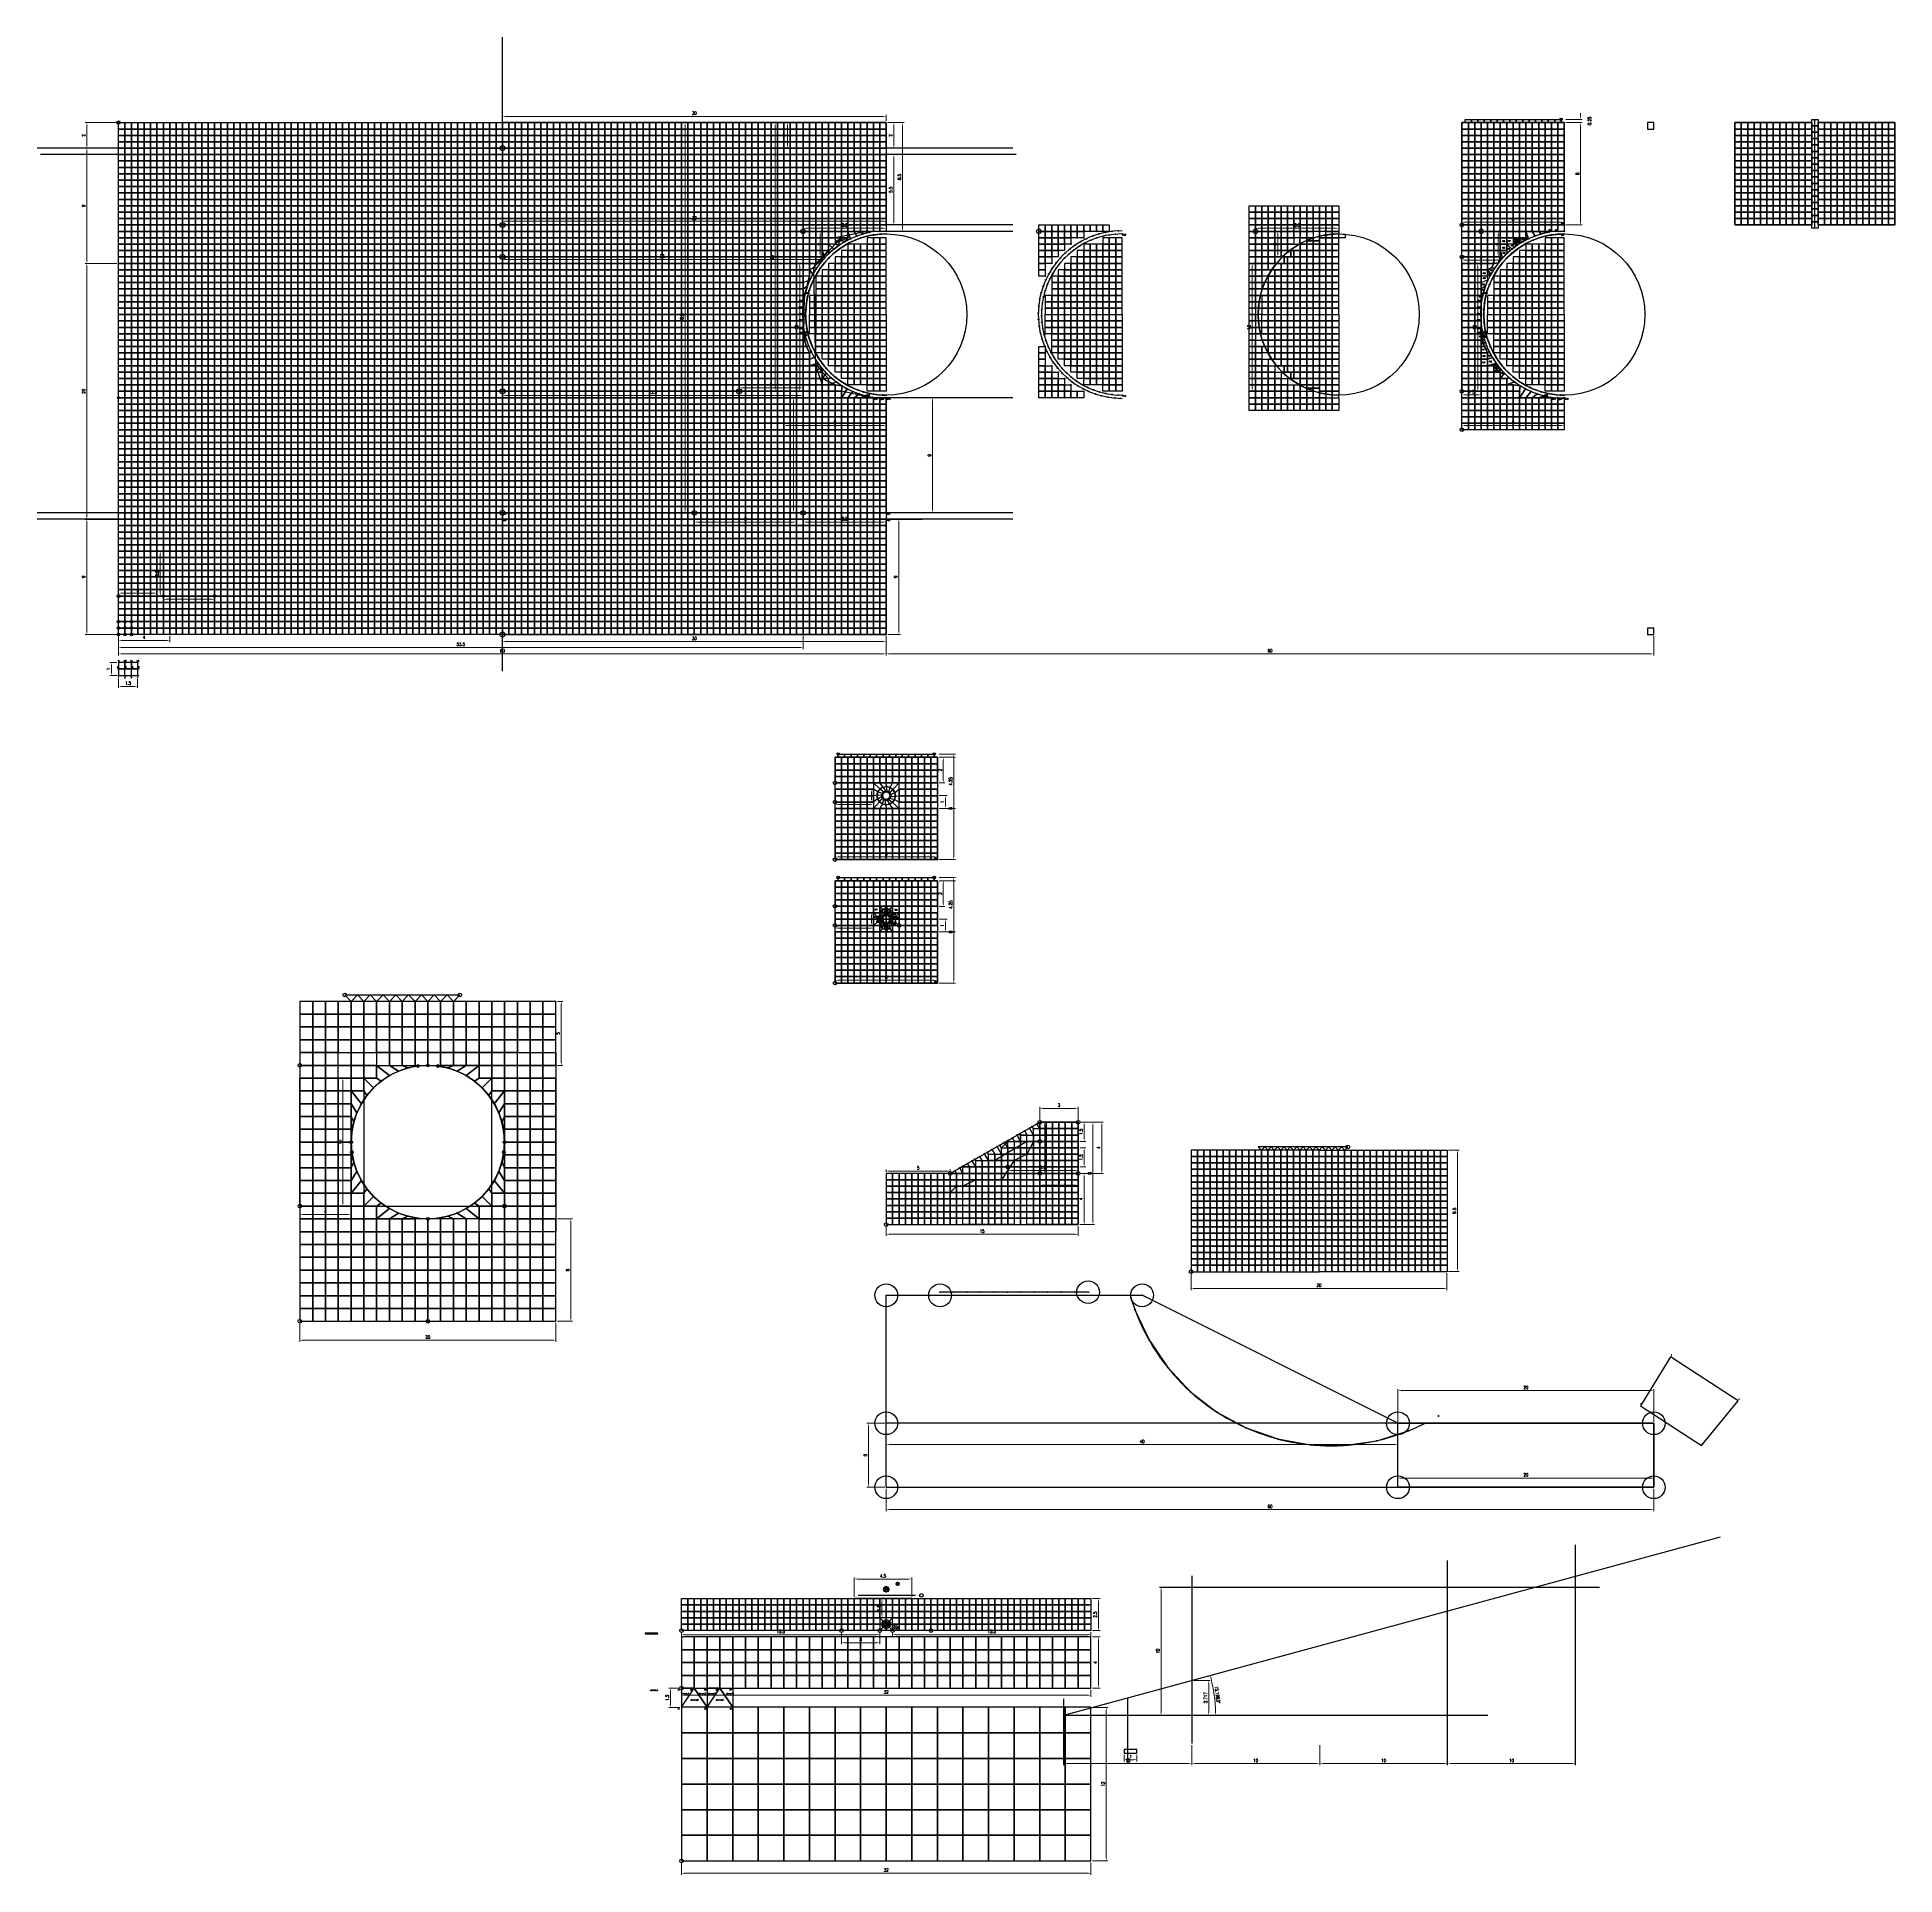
# Model space of a CAD drawing. Header units: millimetres. Extents: x -66 to 79, y -30 to 113.
import ezdxf

# ---------------------------------------------------------------- set-up
doc = ezdxf.new("R2010")
doc.units = ezdxf.units.MM
doc.layers.get('Defpoints').update_dxf_attribs({"color": 181})
for name, color, linetype in [('Contac_ele', 211, 'Continuous'), ('Ele_num_pl.', 142, 'Continuous'), ('interface_blocks', 240, 'Continuous'), ('Interface_nodes', 161, 'Continuous'), ('Irregular', 3, 'Continuous'), ('Main_blokcs', 3, 'Continuous'), ('master_slave_nodes', 11, 'Continuous'), ('reg_small', 4, 'Continuous'), ('Segment_lining', 50, 'Continuous'), ('Stitch', 10, 'Continuous')]:
    doc.layers.add(name, color=color, linetype=linetype)
doc.styles.add('ROMANS', font='ROMANS.shx', dxfattribs={"width": 0.8})
doc.dimstyles.new('DIM_0.1', dxfattribs={"dimscale": 0.1, "dimtxt": 2.5, "dimasz": 2.5, "dimexe": 1.25, "dimexo": 1.25, "dimgap": 1.25, "dimtad": 1, "dimdec": 3, "dimzin": 11, "dimdsep": 46, "dimtxsty": 'ROMANS', "dimcen": 0, "dimclrd": 1, "dimclre": 1, "dimclrt": 7, "dimadec": 4, "dimazin": 3, "dimtfac": 1, "dimtdec": 3, "dimtofl": 0, "dimtmove": 2, "dimatfit": 3, "dimfxl": 1, "dimfrac": 2, "dimtolj": 1, "dimtzin": 11, "dimlwd": 0, "dimlwe": 0, "dimarcsym": 0})

# ---------------------------------------------------------------- blocks, each defined once
blk = doc.blocks.new('*D1')
at = {"color": 1, "lineweight": 0, "transparency": 16777216}
for p, q in [((-60, 66.53), (-60, 65)), ((0, 66.53), (0, 65)), ((-0.25, 65.13), (-59.75, 65.13))]:
    blk.add_line(p, q, dxfattribs=at)
at = {"color": 1, "transparency": 16777216}
for points in [[(-59.75, 65.17), (-59.75, 65.09), (-60, 65.13)], [(-0.25, 65.17), (-0.25, 65.09), (0, 65.13)]]:
    blk.add_solid(points, dxfattribs=at)
at = {"layer": 'Defpoints', "color": 0, "transparency": 16777216}
for p in [(-60, 66.65), (0, 66.65), (-60, 65.13)]:
    blk.add_point(p, dxfattribs=at)
at = {"color": 7, "transparency": 16777216, "insert": (-30, 65.38), "char_height": 0.25, "attachment_point": 5, "style": 'ROMANS'}
blk.add_mtext('\\A1;60', dxfattribs=at)
blk = doc.blocks.new('*D2')
at = {"color": 1, "lineweight": 0, "transparency": 16777216}
for p, q in [((0, 66.53), (0, 65)), ((60, 66.53), (60, 65)), ((0.25, 65.13), (59.75, 65.13))]:
    blk.add_line(p, q, dxfattribs=at)
at = {"color": 1, "transparency": 16777216}
for points in [[(0.25, 65.17), (0.25, 65.09), (0, 65.13)], [(59.75, 65.17), (59.75, 65.09), (60, 65.13)]]:
    blk.add_solid(points, dxfattribs=at)
at = {"layer": 'Defpoints', "color": 0, "transparency": 16777216}
for p in [(0, 66.65), (60, 66.65), (60, 65.13)]:
    blk.add_point(p, dxfattribs=at)
at = {"color": 7, "transparency": 16777216, "insert": (30, 65.38), "char_height": 0.25, "attachment_point": 5, "style": 'ROMANS'}
blk.add_mtext('\\A1;60', dxfattribs=at)
blk = doc.blocks.new('*D3')
at = {"color": 1, "lineweight": 0, "transparency": 16777216}
for p, q in [((-60.01, 63.19), (-60.01, 62.47)), ((-59.76, 62.59), (-58.76, 62.59)), ((-58.51, 63.19), (-58.51, 62.47))]:
    blk.add_line(p, q, dxfattribs=at)
at = {"color": 1, "transparency": 16777216}
for points in [[(-59.76, 62.63), (-59.76, 62.55), (-60.01, 62.59)], [(-58.76, 62.63), (-58.76, 62.55), (-58.51, 62.59)]]:
    blk.add_solid(points, dxfattribs=at)
at = {"layer": 'Defpoints', "color": 0, "transparency": 16777216}
for p in [(-60.01, 63.32), (-58.51, 63.32), (-58.51, 62.59)]:
    blk.add_point(p, dxfattribs=at)
at = {"color": 7, "transparency": 16777216, "insert": (-59.26, 62.84), "char_height": 0.25, "attachment_point": 5, "style": 'ROMANS'}
blk.add_mtext('\\A1;1.5', dxfattribs=at)
blk = doc.blocks.new('*D4')
at = {"color": 1, "lineweight": 0, "transparency": 16777216}
for p, q in [((-60.13, 64.45), (-60.68, 64.45)), ((-60.55, 63.7), (-60.55, 64.2)), ((-60.13, 63.45), (-60.68, 63.45))]:
    blk.add_line(p, q, dxfattribs=at)
at = {"color": 1, "transparency": 16777216}
for points in [[(-60.6, 64.2), (-60.51, 64.2), (-60.55, 64.45)], [(-60.6, 63.7), (-60.51, 63.7), (-60.55, 63.45)]]:
    blk.add_solid(points, dxfattribs=at)
at = {"layer": 'Defpoints', "color": 0, "transparency": 16777216}
for p in [(-60.55, 64.45), (-60, 64.45), (-60, 63.45)]:
    blk.add_point(p, dxfattribs=at)
at = {"color": 7, "transparency": 16777216, "insert": (-60.8, 63.95), "char_height": 0.25, "attachment_point": 5, "rotation": 90, "style": 'ROMANS'}
blk.add_mtext('\\A1;1', dxfattribs=at)
blk = doc.blocks.new('*D5')
at = {"color": 1, "lineweight": 0, "transparency": 16777216}
for p, q in [((-60, 66.53), (-60, 65.51)), ((-59.75, 65.63), (-6.75, 65.63)), ((-6.5, 66.53), (-6.5, 65.51))]:
    blk.add_line(p, q, dxfattribs=at)
at = {"color": 1, "transparency": 16777216}
for points in [[(-59.75, 65.68), (-59.75, 65.59), (-60, 65.63)], [(-6.75, 65.68), (-6.75, 65.59), (-6.5, 65.63)]]:
    blk.add_solid(points, dxfattribs=at)
at = {"layer": 'Defpoints', "color": 0, "transparency": 16777216}
for p in [(-60, 66.65), (-6.5, 66.65), (-6.5, 65.63)]:
    blk.add_point(p, dxfattribs=at)
at = {"color": 7, "transparency": 16777216, "insert": (-33.25, 65.88), "char_height": 0.25, "attachment_point": 5, "style": 'ROMANS'}
blk.add_mtext('\\A1;53.5', dxfattribs=at)
blk = doc.blocks.new('*D6')
at = {"color": 1, "lineweight": 0, "transparency": 16777216}
for p, q in [((-60, 66.53), (-60, 66.05)), ((-59.75, 66.17), (-56.25, 66.17)), ((-56, 66.53), (-56, 66.05))]:
    blk.add_line(p, q, dxfattribs=at)
at = {"color": 1, "transparency": 16777216}
for points in [[(-59.75, 66.21), (-59.75, 66.13), (-60, 66.17)], [(-56.25, 66.21), (-56.25, 66.13), (-56, 66.17)]]:
    blk.add_solid(points, dxfattribs=at)
at = {"layer": 'Defpoints', "color": 0, "transparency": 16777216}
for p in [(-60, 66.65), (-56, 66.65), (-56, 66.17)]:
    blk.add_point(p, dxfattribs=at)
at = {"color": 7, "transparency": 16777216, "insert": (-58, 66.42), "char_height": 0.25, "attachment_point": 5, "style": 'ROMANS'}
blk.add_mtext('\\A1;4', dxfattribs=at)
blk = doc.blocks.new('*D7')
at = {"color": 1, "lineweight": 0, "transparency": 16777216}
for p, q in [((-60, 69.78), (-60, 70.01)), ((-59.75, 69.88), (-57.25, 69.88)), ((-57, 69.78), (-57, 70.01))]:
    blk.add_line(p, q, dxfattribs=at)
at = {"color": 1, "transparency": 16777216}
for points in [[(-59.75, 69.92), (-59.75, 69.84), (-60, 69.88)], [(-57.25, 69.92), (-57.25, 69.84), (-57, 69.88)]]:
    blk.add_solid(points, dxfattribs=at)
at = {"layer": 'Defpoints', "color": 0, "transparency": 16777216}
for p in [(-57, 69.88), (-60, 69.65), (-57, 69.65)]:
    blk.add_point(p, dxfattribs=at)
at = {"color": 7, "transparency": 16777216, "insert": (-58.5, 70.13), "char_height": 0.25, "attachment_point": 5, "style": 'ROMANS'}
blk.add_mtext('\\A1;3', dxfattribs=at)
blk = doc.blocks.new('*D8')
at = {"color": 1, "lineweight": 0, "transparency": 16777216}
for p, q in [((-56.5, 69.53), (-56.5, 69.27)), ((-56.25, 69.4), (-52.75, 69.4)), ((-52.5, 69.53), (-52.5, 69.27))]:
    blk.add_line(p, q, dxfattribs=at)
at = {"color": 1, "transparency": 16777216}
for points in [[(-56.25, 69.44), (-56.25, 69.36), (-56.5, 69.4)], [(-52.75, 69.44), (-52.75, 69.36), (-52.5, 69.4)]]:
    blk.add_solid(points, dxfattribs=at)
at = {"layer": 'Defpoints', "color": 0, "transparency": 16777216}
for p in [(-56.5, 69.65), (-52.5, 69.65), (-52.5, 69.4)]:
    blk.add_point(p, dxfattribs=at)
at = {"color": 7, "transparency": 16777216, "insert": (-54.5, 69.65), "char_height": 0.25, "attachment_point": 5, "style": 'ROMANS'}
blk.add_mtext('\\A1;4', dxfattribs=at)
blk = doc.blocks.new('*D9')
at = {"color": 1, "lineweight": 0, "transparency": 16777216}
for p, q in [((-56.63, 73.15), (-56.86, 73.15)), ((-56.74, 69.9), (-56.74, 72.9)), ((-56.63, 69.65), (-56.86, 69.65))]:
    blk.add_line(p, q, dxfattribs=at)
at = {"color": 1, "transparency": 16777216}
for points in [[(-56.78, 72.9), (-56.7, 72.9), (-56.74, 73.15)], [(-56.78, 69.9), (-56.7, 69.9), (-56.74, 69.65)]]:
    blk.add_solid(points, dxfattribs=at)
at = {"layer": 'Defpoints', "color": 0, "transparency": 16777216}
for p in [(-56.74, 73.15), (-56.5, 73.15), (-56.5, 69.65)]:
    blk.add_point(p, dxfattribs=at)
at = {"color": 7, "transparency": 16777216, "insert": (-56.99, 71.4), "char_height": 0.25, "attachment_point": 5, "rotation": 90, "style": 'ROMANS'}
blk.add_mtext('\\A1;3.5', dxfattribs=at)
blk = doc.blocks.new('*D10')
at = {"color": 1, "lineweight": 0, "transparency": 16777216}
for p, q in [((-15, 76.03), (-15, 75.31)), ((-7, 76.03), (-7, 75.31)), ((-14.75, 75.43), (-7.25, 75.43))]:
    blk.add_line(p, q, dxfattribs=at)
at = {"color": 1, "transparency": 16777216}
for points in [[(-14.75, 75.47), (-14.75, 75.39), (-15, 75.43)], [(-7.25, 75.47), (-7.25, 75.39), (-7, 75.43)]]:
    blk.add_solid(points, dxfattribs=at)
at = {"layer": 'Defpoints', "color": 0, "transparency": 16777216}
for p in [(-15, 76.15), (-7, 76.15), (-7, 75.43)]:
    blk.add_point(p, dxfattribs=at)
at = {"color": 7, "transparency": 16777216, "insert": (-11, 75.68), "char_height": 0.25, "attachment_point": 5, "style": 'ROMANS'}
blk.add_mtext('\\A1;8', dxfattribs=at)
blk = doc.blocks.new('*D11')
at = {"color": 1, "lineweight": 0, "transparency": 16777216}
for p, q in [((-15.13, 106.65), (-15.85, 106.65)), ((-15.72, 76.4), (-15.72, 106.4)), ((-15.13, 76.15), (-15.85, 76.15))]:
    blk.add_line(p, q, dxfattribs=at)
at = {"color": 1, "transparency": 16777216}
for points in [[(-15.77, 106.4), (-15.68, 106.4), (-15.72, 106.65)], [(-15.77, 76.4), (-15.68, 76.4), (-15.72, 76.15)]]:
    blk.add_solid(points, dxfattribs=at)
at = {"layer": 'Defpoints', "color": 0, "transparency": 16777216}
for p in [(-15.72, 106.65), (-15, 106.65), (-15, 76.15)]:
    blk.add_point(p, dxfattribs=at)
at = {"color": 7, "transparency": 16777216, "insert": (-15.97, 91.4), "char_height": 0.25, "attachment_point": 5, "rotation": 90, "style": 'ROMANS'}
blk.add_mtext('\\A1;30.5', dxfattribs=at)
blk = doc.blocks.new('*D12')
at = {"color": 1, "lineweight": 0, "transparency": 16777216}
for p, q in [((-6.5, 76.03), (-6.5, 75.31)), ((0, 76.03), (0, 75.31)), ((-6.25, 75.43), (-0.25, 75.43))]:
    blk.add_line(p, q, dxfattribs=at)
at = {"color": 1, "transparency": 16777216}
for points in [[(-6.25, 75.47), (-6.25, 75.39), (-6.5, 75.43)], [(-0.25, 75.47), (-0.25, 75.39), (0, 75.43)]]:
    blk.add_solid(points, dxfattribs=at)
at = {"layer": 'Defpoints', "color": 0, "transparency": 16777216}
for p in [(-6.5, 76.15), (0, 76.15), (0, 75.43)]:
    blk.add_point(p, dxfattribs=at)
at = {"color": 7, "transparency": 16777216, "insert": (-3.25, 75.68), "char_height": 0.25, "attachment_point": 5, "style": 'ROMANS'}
blk.add_mtext('\\A1;6.5', dxfattribs=at)
blk = doc.blocks.new('*D13')
at = {"color": 1, "lineweight": 0, "transparency": 16777216}
for p, q in [((-6.63, 85.15), (-7.37, 85.15)), ((-7.24, 76.4), (-7.24, 84.9)), ((-6.63, 76.15), (-7.37, 76.15))]:
    blk.add_line(p, q, dxfattribs=at)
at = {"color": 1, "transparency": 16777216}
for points in [[(-7.28, 84.9), (-7.2, 84.9), (-7.24, 85.15)], [(-7.28, 76.4), (-7.2, 76.4), (-7.24, 76.15)]]:
    blk.add_solid(points, dxfattribs=at)
at = {"layer": 'Defpoints', "color": 0, "transparency": 16777216}
for p in [(-7.24, 85.15), (-6.5, 85.15), (-6.5, 76.15)]:
    blk.add_point(p, dxfattribs=at)
at = {"color": 7, "transparency": 16777216, "insert": (-7.49, 80.65), "char_height": 0.25, "attachment_point": 5, "rotation": 90, "style": 'ROMANS'}
blk.add_mtext('\\A1;9', dxfattribs=at)
blk = doc.blocks.new('*D14')
at = {"color": 1, "lineweight": 0, "transparency": 16777216}
for p, q in [((-6.5, 98.28), (-6.5, 98.51)), ((-6.25, 98.39), (-0.25, 98.39)), ((0, 98.28), (0, 98.51))]:
    blk.add_line(p, q, dxfattribs=at)
at = {"color": 1, "transparency": 16777216}
for points in [[(-6.25, 98.43), (-6.25, 98.35), (-6.5, 98.39)], [(-0.25, 98.43), (-0.25, 98.35), (0, 98.39)]]:
    blk.add_solid(points, dxfattribs=at)
at = {"layer": 'Defpoints', "color": 0, "transparency": 16777216}
for p in [(-6.5, 98.15), (0, 98.39), (0, 98.15)]:
    blk.add_point(p, dxfattribs=at)
at = {"color": 7, "transparency": 16777216, "insert": (-3.25, 98.64), "char_height": 0.25, "attachment_point": 5, "style": 'ROMANS'}
blk.add_mtext('\\A1;6.5', dxfattribs=at)
blk = doc.blocks.new('*D15')
at = {"color": 1, "lineweight": 0, "transparency": 16777216}
for p, q in [((0.12, 106.65), (1.41, 106.65)), ((1.28, 98.4), (1.28, 106.4)), ((0.12, 98.15), (1.41, 98.15))]:
    blk.add_line(p, q, dxfattribs=at)
at = {"color": 1, "transparency": 16777216}
for points in [[(1.24, 106.4), (1.32, 106.4), (1.28, 106.65)], [(1.24, 98.4), (1.32, 98.4), (1.28, 98.15)]]:
    blk.add_solid(points, dxfattribs=at)
at = {"layer": 'Defpoints', "color": 0, "transparency": 16777216}
for p in [(0, 106.65), (1.28, 106.65), (0, 98.15)]:
    blk.add_point(p, dxfattribs=at)
at = {"color": 7, "transparency": 16777216, "insert": (1.03, 102.4), "char_height": 0.25, "attachment_point": 5, "rotation": 90, "style": 'ROMANS'}
blk.add_mtext('\\A1;8.5', dxfattribs=at)
blk = doc.blocks.new('*D16')
at = {"color": 1, "lineweight": 0, "transparency": 16777216}
for p, q in [((-60.13, 106.65), (-62.6, 106.65)), ((-62.48, 106.4), (-62.48, 104.9)), ((-60.13, 104.65), (-62.6, 104.65))]:
    blk.add_line(p, q, dxfattribs=at)
at = {"color": 1, "transparency": 16777216}
for points in [[(-62.52, 106.4), (-62.43, 106.4), (-62.48, 106.65)], [(-62.52, 104.9), (-62.43, 104.9), (-62.48, 104.65)]]:
    blk.add_solid(points, dxfattribs=at)
at = {"layer": 'Defpoints', "color": 0, "transparency": 16777216}
for p in [(-60, 106.65), (-62.48, 104.65), (-60, 104.65)]:
    blk.add_point(p, dxfattribs=at)
at = {"color": 7, "transparency": 16777216, "insert": (-62.73, 105.65), "char_height": 0.25, "attachment_point": 5, "rotation": 90, "style": 'ROMANS'}
blk.add_mtext('\\A1;2', dxfattribs=at)
blk = doc.blocks.new('*D17')
at = {"color": 1, "lineweight": 0, "transparency": 16777216}
for p, q in [((-60.13, 104.65), (-62.6, 104.65)), ((-62.48, 104.4), (-62.48, 95.9)), ((-60.13, 95.65), (-62.6, 95.65))]:
    blk.add_line(p, q, dxfattribs=at)
at = {"color": 1, "transparency": 16777216}
for points in [[(-62.52, 104.4), (-62.43, 104.4), (-62.48, 104.65)], [(-62.52, 95.9), (-62.43, 95.9), (-62.48, 95.65)]]:
    blk.add_solid(points, dxfattribs=at)
at = {"layer": 'Defpoints', "color": 0, "transparency": 16777216}
for p in [(-60, 104.65), (-62.48, 95.65), (-60, 95.65)]:
    blk.add_point(p, dxfattribs=at)
at = {"color": 7, "transparency": 16777216, "insert": (-62.73, 100.15), "char_height": 0.25, "attachment_point": 5, "rotation": 90, "style": 'ROMANS'}
blk.add_mtext('\\A1;9', dxfattribs=at)
blk = doc.blocks.new('*D18')
at = {"color": 1, "lineweight": 0, "transparency": 16777216}
for p, q in [((-60.13, 95.65), (-62.6, 95.65)), ((-62.48, 95.4), (-62.48, 75.9)), ((-60.13, 75.65), (-62.6, 75.65))]:
    blk.add_line(p, q, dxfattribs=at)
at = {"color": 1, "transparency": 16777216}
for points in [[(-62.52, 95.4), (-62.43, 95.4), (-62.48, 95.65)], [(-62.52, 75.9), (-62.43, 75.9), (-62.48, 75.65)]]:
    blk.add_solid(points, dxfattribs=at)
at = {"layer": 'Defpoints', "color": 0, "transparency": 16777216}
for p in [(-60, 95.65), (-62.48, 75.65), (-60, 75.65)]:
    blk.add_point(p, dxfattribs=at)
at = {"color": 7, "transparency": 16777216, "insert": (-62.73, 85.65), "char_height": 0.25, "attachment_point": 5, "rotation": 90, "style": 'ROMANS'}
blk.add_mtext('\\A1;20', dxfattribs=at)
blk = doc.blocks.new('*D19')
at = {"color": 1, "lineweight": 0, "transparency": 16777216}
for p, q in [((-60.13, 75.65), (-62.6, 75.65)), ((-62.48, 75.4), (-62.48, 66.9)), ((-60.13, 66.65), (-62.6, 66.65))]:
    blk.add_line(p, q, dxfattribs=at)
at = {"color": 1, "transparency": 16777216}
for points in [[(-62.52, 75.4), (-62.43, 75.4), (-62.48, 75.65)], [(-62.52, 66.9), (-62.43, 66.9), (-62.48, 66.65)]]:
    blk.add_solid(points, dxfattribs=at)
at = {"layer": 'Defpoints', "color": 0, "transparency": 16777216}
for p in [(-60, 75.65), (-62.48, 66.65), (-60, 66.65)]:
    blk.add_point(p, dxfattribs=at)
at = {"color": 7, "transparency": 16777216, "insert": (-62.73, 71.15), "char_height": 0.25, "attachment_point": 5, "rotation": 90, "style": 'ROMANS'}
blk.add_mtext('\\A1;9', dxfattribs=at)
blk = doc.blocks.new('*D20')
at = {"color": 1, "lineweight": 0, "transparency": 16777216}
for p, q in [((0.12, 85.15), (3.76, 85.15)), ((3.63, 76.4), (3.63, 84.9)), ((2.94, 76.15), (3.76, 76.15))]:
    blk.add_line(p, q, dxfattribs=at)
at = {"color": 1, "transparency": 16777216}
for points in [[(3.59, 84.9), (3.67, 84.9), (3.63, 85.15)], [(3.59, 76.4), (3.67, 76.4), (3.63, 76.15)]]:
    blk.add_solid(points, dxfattribs=at)
at = {"layer": 'Defpoints', "color": 0, "transparency": 16777216}
for p in [(0, 85.15), (3.63, 85.15), (2.82, 76.15)]:
    blk.add_point(p, dxfattribs=at)
at = {"color": 7, "transparency": 16777216, "insert": (3.38, 80.65), "char_height": 0.25, "attachment_point": 5, "rotation": 90, "style": 'ROMANS'}
blk.add_mtext('\\A1;9', dxfattribs=at)
blk = doc.blocks.new('*D21')
at = {"color": 1, "lineweight": 0, "transparency": 16777216}
for p, q in [((-6.63, 95.65), (-6.88, 95.65)), ((-6.76, 85.9), (-6.76, 95.4)), ((-6.63, 85.65), (-6.88, 85.65))]:
    blk.add_line(p, q, dxfattribs=at)
at = {"color": 1, "transparency": 16777216}
for points in [[(-6.8, 95.4), (-6.72, 95.4), (-6.76, 95.65)], [(-6.8, 85.9), (-6.72, 85.9), (-6.76, 85.65)]]:
    blk.add_solid(points, dxfattribs=at)
at = {"layer": 'Defpoints', "color": 0, "transparency": 16777216}
for p in [(-6.76, 95.65), (-6.5, 95.65), (-6.5, 85.65)]:
    blk.add_point(p, dxfattribs=at)
at = {"color": 7, "transparency": 16777216, "insert": (-7.01, 90.65), "char_height": 0.25, "attachment_point": 5, "rotation": 90, "style": 'ROMANS'}
blk.add_mtext('\\A1;10', dxfattribs=at)
blk = doc.blocks.new('*D22')
at = {"color": 1, "lineweight": 0, "transparency": 16777216}
for p, q in [((-7.13, 106.65), (-7.84, 106.65)), ((-7.72, 104.9), (-7.72, 106.4)), ((-7.13, 104.65), (-7.84, 104.65))]:
    blk.add_line(p, q, dxfattribs=at)
at = {"color": 1, "transparency": 16777216}
for points in [[(-7.76, 106.4), (-7.68, 106.4), (-7.72, 106.65)], [(-7.76, 104.9), (-7.68, 104.9), (-7.72, 104.65)]]:
    blk.add_solid(points, dxfattribs=at)
at = {"layer": 'Defpoints', "color": 0, "transparency": 16777216}
for p in [(-7.72, 106.65), (-7, 106.65), (-7, 104.65)]:
    blk.add_point(p, dxfattribs=at)
at = {"color": 7, "transparency": 16777216, "insert": (-7.97, 105.65), "char_height": 0.25, "attachment_point": 5, "rotation": 90, "style": 'ROMANS'}
blk.add_mtext('\\A1;2', dxfattribs=at)
blk = doc.blocks.new('*D23')
at = {"color": 1, "lineweight": 0, "transparency": 16777216}
for p, q in [((-30, 66.53), (-30, 65.96)), ((-0.25, 66.09), (-29.75, 66.09)), ((0, 66.53), (0, 65.96))]:
    blk.add_line(p, q, dxfattribs=at)
at = {"color": 1, "transparency": 16777216}
for points in [[(-29.75, 66.13), (-29.75, 66.05), (-30, 66.09)], [(-0.25, 66.13), (-0.25, 66.05), (0, 66.09)]]:
    blk.add_solid(points, dxfattribs=at)
at = {"layer": 'Defpoints', "color": 0, "transparency": 16777216}
for p in [(-30, 66.65), (-30, 66.09), (0, 66.65)]:
    blk.add_point(p, dxfattribs=at)
at = {"color": 7, "transparency": 16777216, "insert": (-15, 66.34), "char_height": 0.25, "attachment_point": 5, "style": 'ROMANS'}
blk.add_mtext('\\A1;30', dxfattribs=at)
blk = doc.blocks.new('*D24')
at = {"color": 1, "lineweight": 0, "transparency": 16777216}
for p, q in [((0.12, 75.65), (1.12, 75.65)), ((0.99, 66.9), (0.99, 75.4)), ((0.12, 66.65), (1.12, 66.65))]:
    blk.add_line(p, q, dxfattribs=at)
at = {"color": 1, "transparency": 16777216}
for points in [[(0.95, 75.4), (1.04, 75.4), (0.99, 75.65)], [(0.95, 66.9), (1.04, 66.9), (0.99, 66.65)]]:
    blk.add_solid(points, dxfattribs=at)
at = {"layer": 'Defpoints', "color": 0, "transparency": 16777216}
for p in [(0, 75.65), (0.99, 75.65), (0, 66.65)]:
    blk.add_point(p, dxfattribs=at)
at = {"color": 7, "transparency": 16777216, "insert": (0.74, 71.15), "char_height": 0.25, "attachment_point": 5, "rotation": 90, "style": 'ROMANS'}
blk.add_mtext('\\A1;9', dxfattribs=at)
blk = doc.blocks.new('*D25')
at = {"color": 1, "lineweight": 0, "transparency": 16777216}
for p, q in [((-30, 85.53), (-30, 85.2)), ((-6.75, 85.32), (-29.75, 85.32)), ((-6.5, 85.53), (-6.5, 85.2))]:
    blk.add_line(p, q, dxfattribs=at)
at = {"color": 1, "transparency": 16777216}
for points in [[(-29.75, 85.36), (-29.75, 85.28), (-30, 85.32)], [(-6.75, 85.36), (-6.75, 85.28), (-6.5, 85.32)]]:
    blk.add_solid(points, dxfattribs=at)
at = {"layer": 'Defpoints', "color": 0, "transparency": 16777216}
for p in [(-30, 85.65), (-30, 85.32), (-6.5, 85.65)]:
    blk.add_point(p, dxfattribs=at)
at = {"color": 7, "transparency": 16777216, "insert": (-18.25, 85.57), "char_height": 0.25, "attachment_point": 5, "style": 'ROMANS'}
blk.add_mtext('\\A1;23.5', dxfattribs=at)
blk = doc.blocks.new('*D26')
at = {"color": 1, "lineweight": 0, "transparency": 16777216}
for p, q in [((0.12, 104.15), (0.72, 104.15)), ((0.6, 98.9), (0.6, 103.9)), ((0.12, 98.65), (0.72, 98.65))]:
    blk.add_line(p, q, dxfattribs=at)
at = {"color": 1, "transparency": 16777216}
for points in [[(0.56, 103.9), (0.64, 103.9), (0.6, 104.15)], [(0.56, 98.9), (0.64, 98.9), (0.6, 98.65)]]:
    blk.add_solid(points, dxfattribs=at)
at = {"layer": 'Defpoints', "color": 0, "transparency": 16777216}
for p in [(0, 104.15), (0.6, 104.15), (0, 98.65)]:
    blk.add_point(p, dxfattribs=at)
at = {"color": 7, "transparency": 16777216, "insert": (0.35, 101.4), "char_height": 0.25, "attachment_point": 5, "rotation": 90, "style": 'ROMANS'}
blk.add_mtext('\\A1;5.5', dxfattribs=at)
blk = doc.blocks.new('*D27')
at = {"color": 1, "lineweight": 0, "transparency": 16777216}
for p, q in [((0.12, 106.65), (0.72, 106.65)), ((0.6, 104.9), (0.6, 106.4)), ((0.12, 104.65), (0.72, 104.65))]:
    blk.add_line(p, q, dxfattribs=at)
at = {"color": 1, "transparency": 16777216}
for points in [[(0.56, 106.4), (0.64, 106.4), (0.6, 106.65)], [(0.56, 104.9), (0.64, 104.9), (0.6, 104.65)]]:
    blk.add_solid(points, dxfattribs=at)
at = {"layer": 'Defpoints', "color": 0, "transparency": 16777216}
for p in [(0, 106.65), (0.6, 106.65), (0, 104.65)]:
    blk.add_point(p, dxfattribs=at)
at = {"color": 7, "transparency": 16777216, "insert": (0.35, 105.65), "char_height": 0.25, "attachment_point": 5, "rotation": 90, "style": 'ROMANS'}
blk.add_mtext('\\A1;2', dxfattribs=at)
blk = doc.blocks.new('*D28')
at = {"color": 1, "lineweight": 0, "transparency": 16777216}
for p, q in [((-30, 106.78), (-30, 107.26)), ((-0.25, 107.14), (-29.75, 107.14)), ((0, 106.78), (0, 107.26))]:
    blk.add_line(p, q, dxfattribs=at)
at = {"color": 1, "transparency": 16777216}
for points in [[(-29.75, 107.18), (-29.75, 107.1), (-30, 107.14)], [(-0.25, 107.18), (-0.25, 107.1), (0, 107.14)]]:
    blk.add_solid(points, dxfattribs=at)
at = {"layer": 'Defpoints', "color": 0, "transparency": 16777216}
for p in [(-30, 107.14), (-30, 106.65), (0, 106.65)]:
    blk.add_point(p, dxfattribs=at)
at = {"color": 7, "transparency": 16777216, "insert": (-15, 107.39), "char_height": 0.25, "attachment_point": 5, "style": 'ROMANS'}
blk.add_mtext('\\A1;30', dxfattribs=at)
blk = doc.blocks.new('*D29')
at = {"color": 1, "lineweight": 0, "transparency": 16777216}
for p, q in [((-30, 98.78), (-30, 99.07)), ((-0.25, 98.94), (-29.75, 98.94)), ((0, 98.78), (0, 99.07))]:
    blk.add_line(p, q, dxfattribs=at)
at = {"color": 1, "transparency": 16777216}
for points in [[(-29.75, 98.99), (-29.75, 98.9), (-30, 98.94)], [(-0.25, 98.99), (-0.25, 98.9), (0, 98.94)]]:
    blk.add_solid(points, dxfattribs=at)
at = {"layer": 'Defpoints', "color": 0, "transparency": 16777216}
for p in [(-30, 98.94), (-30, 98.65), (0, 98.65)]:
    blk.add_point(p, dxfattribs=at)
at = {"color": 7, "transparency": 16777216, "insert": (-15, 99.19), "char_height": 0.25, "attachment_point": 5, "style": 'ROMANS'}
blk.add_mtext('\\A1;30', dxfattribs=at)
blk = doc.blocks.new('*D31')
at = {"color": 1, "lineweight": 0, "transparency": 16777216}
for p, q in [((28.87, 98.28), (28.87, 98.51)), ((29.12, 98.39), (35.12, 98.39)), ((35.37, 98.28), (35.37, 98.51))]:
    blk.add_line(p, q, dxfattribs=at)
at = {"color": 1, "transparency": 16777216}
for points in [[(29.12, 98.43), (29.12, 98.35), (28.87, 98.39)], [(35.12, 98.43), (35.12, 98.35), (35.37, 98.39)]]:
    blk.add_solid(points, dxfattribs=at)
at = {"layer": 'Defpoints', "color": 0, "transparency": 16777216}
for p in [(28.87, 98.15), (35.37, 98.39), (35.37, 98.15)]:
    blk.add_point(p, dxfattribs=at)
at = {"color": 7, "transparency": 16777216, "insert": (32.12, 98.64), "char_height": 0.25, "attachment_point": 5, "style": 'ROMANS'}
blk.add_mtext('\\A1;6.5', dxfattribs=at)
blk = doc.blocks.new('*D30')
at = {"color": 1, "lineweight": 0, "transparency": 16777216}
for p, q in [((28.74, 95.65), (28.48, 95.65)), ((28.61, 85.9), (28.61, 95.4)), ((28.74, 85.65), (28.48, 85.65))]:
    blk.add_line(p, q, dxfattribs=at)
at = {"color": 1, "transparency": 16777216}
for points in [[(28.57, 95.4), (28.65, 95.4), (28.61, 95.65)], [(28.57, 85.9), (28.65, 85.9), (28.61, 85.65)]]:
    blk.add_solid(points, dxfattribs=at)
at = {"layer": 'Defpoints', "color": 0, "transparency": 16777216}
for p in [(28.61, 95.65), (28.87, 95.65), (28.87, 85.65)]:
    blk.add_point(p, dxfattribs=at)
at = {"color": 7, "transparency": 16777216, "insert": (28.36, 90.65), "char_height": 0.25, "attachment_point": 5, "rotation": 90, "style": 'ROMANS'}
blk.add_mtext('\\A1;10', dxfattribs=at)
blk = doc.blocks.new('*D32')
at = {"color": 1, "lineweight": 0, "transparency": 16777216}
for p, q in [((30.74, 98.15), (30.49, 98.15)), ((30.61, 96.4), (30.61, 97.9)), ((30.74, 96.15), (30.49, 96.15))]:
    blk.add_line(p, q, dxfattribs=at)
at = {"color": 1, "transparency": 16777216}
for points in [[(30.57, 97.9), (30.65, 97.9), (30.61, 98.15)], [(30.57, 96.4), (30.65, 96.4), (30.61, 96.15)]]:
    blk.add_solid(points, dxfattribs=at)
at = {"layer": 'Defpoints', "color": 0, "transparency": 16777216}
for p in [(30.61, 98.15), (30.87, 98.15), (30.87, 96.15)]:
    blk.add_point(p, dxfattribs=at)
at = {"color": 7, "transparency": 16777216, "insert": (30.36, 97.15), "char_height": 0.25, "attachment_point": 5, "rotation": 90, "style": 'ROMANS'}
blk.add_mtext('\\A1;2', dxfattribs=at)
blk = doc.blocks.new('*U33')
at = {"layer": 'master_slave_nodes'}
blk.add_circle((0, 0), 0.0296, dxfattribs=at)
blk = doc.blocks.new('*U34')
at = {"color": 0, "linetype": 'ByBlock', "lineweight": -2, "transparency": 16777216}
for p, rotation in [((15.55, 97.25), 207.2837045300382), ((16, 97.46), 202.7364204416987), ((16.47, 97.64), 198.1891363533589), ((16.95, 97.77), 193.6418522650193), ((17.44, 97.87), 189.0945681766796), ((17.94, 97.93), 184.5472840883398), ((18.44, 97.95), 180), ((13.94, 96.07), 225.4728408833972), ((14.31, 96.41), 220.9255567950574), ((14.7, 96.72), 216.3782727067176), ((15.11, 97), 211.8309886183779), ((12.79, 94.45), 243.6619772367561), ((13.03, 94.88), 239.1146931484164), ((13.3, 95.3), 234.5674090600767), ((13.61, 95.7), 230.0201249717369), ((12.29, 93.04), 257.3038295017751), ((12.42, 93.52), 252.7565454134356), ((12.59, 93.99), 248.2092613250959), ((12.14, 91.55), 270.9456817667945), ((12.15, 92.05), 266.3983976784547), ((12.2, 92.54), 261.8511135901149), ((12.16, 91.05), 275.4929658551341), ((12.23, 90.55), 280.0402499434738), ((12.34, 90.06), 284.5875340318136), ((12.48, 89.59), 289.1348181201534), ((12.67, 89.12), 293.6821022084933), ((12.89, 88.67), 298.2293862968331), ((13.14, 88.24), 302.7766703851728), ((13.43, 87.83), 307.3239544735126), ((13.74, 87.45), 311.8712385618524), ((14.09, 87.09), 316.4185226501922), ((14.47, 86.76), 320.9658067385321), ((14.87, 86.46), 325.5130908268719), ((15.29, 86.19), 330.0603749152116), ((15.73, 85.96), 334.6076590035515), ((16.19, 85.76), 339.1549430918915), ((16.67, 85.6), 343.7022271802313), ((17.15, 85.48), 348.2495112685709), ((17.65, 85.4), 352.7967953569106), ((18.14, 85.36), 357.3440794452504)]:
    blk.add_blockref('*U33', p, dxfattribs=dict(at, rotation=rotation))
blk = doc.blocks.new('*U35')
at = {"layer": 'master_slave_nodes'}
blk.add_circle((0, 0), 0.0296, dxfattribs=at)
blk = doc.blocks.new('*U36')
at = {"color": 0, "linetype": 'ByBlock', "lineweight": -2, "transparency": 16777216}
for p, rotation in [((-2.89, 97.25), 207.2837045300382), ((-2.43, 97.46), 202.7364204416987), ((-1.97, 97.64), 198.1891363533589), ((-1.49, 97.77), 193.6418522650193), ((-1, 97.87), 189.0945681766796), ((-0.5, 97.93), 184.5472840883398), ((0, 97.95), 180), ((-4.49, 96.07), 225.4728408833972), ((-4.13, 96.41), 220.9255567950574), ((-3.74, 96.72), 216.3782727067176), ((-3.32, 97), 211.8309886183779), ((-5.65, 94.45), 243.6619772367561), ((-5.41, 94.88), 239.1146931484164), ((-5.13, 95.3), 234.5674090600767), ((-4.83, 95.7), 230.0201249717369), ((-6.15, 93.04), 257.3038295017751), ((-6.02, 93.52), 252.7565454134356), ((-5.85, 93.99), 248.2092613250959), ((-6.3, 91.55), 270.9456817667945), ((-6.29, 92.05), 266.3983976784547), ((-6.24, 92.54), 261.8511135901149), ((-6.27, 91.05), 275.4929658551341), ((-6.2, 90.55), 280.0402499434738), ((-6.1, 90.06), 284.5875340318136), ((-5.95, 89.59), 289.1348181201534), ((-5.77, 89.12), 293.6821022084933), ((-5.55, 88.67), 298.2293862968331), ((-5.3, 88.24), 302.7766703851728), ((-5.01, 87.83), 307.3239544735126), ((-4.69, 87.45), 311.8712385618524), ((-4.34, 87.09), 316.4185226501922), ((-3.97, 86.76), 320.9658067385321), ((-3.57, 86.46), 325.5130908268719), ((-3.14, 86.19), 330.0603749152116), ((-2.7, 85.96), 334.6076590035515), ((-2.24, 85.76), 339.1549430918915), ((-1.77, 85.6), 343.7022271802313), ((-1.28, 85.48), 348.2495112685709), ((-0.79, 85.4), 352.7967953569106), ((-0.29, 85.36), 357.3440794452504)]:
    blk.add_blockref('*U35', p, dxfattribs=dict(at, rotation=rotation))
blk = doc.blocks.new('*D37')
at = {"color": 1, "lineweight": 0, "transparency": 16777216}
for p, q in [((-5.13, 98.15), (-5.29, 98.15)), ((-5.16, 96.4), (-5.16, 97.9)), ((-5.13, 96.15), (-5.29, 96.15))]:
    blk.add_line(p, q, dxfattribs=at)
at = {"color": 1, "transparency": 16777216}
for points in [[(-5.2, 97.9), (-5.12, 97.9), (-5.16, 98.15)], [(-5.2, 96.4), (-5.12, 96.4), (-5.16, 96.15)]]:
    blk.add_solid(points, dxfattribs=at)
at = {"layer": 'Defpoints', "color": 0, "transparency": 16777216}
for p in [(-5.16, 98.15), (-5, 98.15), (-5, 96.15)]:
    blk.add_point(p, dxfattribs=at)
at = {"color": 7, "transparency": 16777216, "insert": (-5.41, 97.15), "char_height": 0.25, "attachment_point": 5, "rotation": 90, "style": 'ROMANS'}
blk.add_mtext('\\A1;2', dxfattribs=at)
blk = doc.blocks.new('*D38')
at = {"color": 1, "lineweight": 0, "transparency": 16777216}
for p, q in [((-30, 96.03), (-30, 95.83)), ((-29.75, 95.96), (-5.25, 95.96)), ((-5, 96.03), (-5, 95.83))]:
    blk.add_line(p, q, dxfattribs=at)
at = {"color": 1, "transparency": 16777216}
for points in [[(-29.75, 96), (-29.75, 95.91), (-30, 95.96)], [(-5.25, 96), (-5.25, 95.91), (-5, 95.96)]]:
    blk.add_solid(points, dxfattribs=at)
at = {"layer": 'Defpoints', "color": 0, "transparency": 16777216}
for p in [(-30, 96.15), (-5, 96.15), (-5, 95.96)]:
    blk.add_point(p, dxfattribs=at)
at = {"color": 7, "transparency": 16777216, "insert": (-17.5, 96.21), "char_height": 0.25, "attachment_point": 5, "style": 'ROMANS'}
blk.add_mtext('\\A1;25', dxfattribs=at)
blk = doc.blocks.new('*D39')
at = {"layer": 'Defpoints', "color": 0, "transparency": 16777216}
for p in [(-11.5, 85.92), (-11.5, 85.65), (-6.5, 85.65)]:
    blk.add_point(p, dxfattribs=at)
at = {"layer": 'master_slave_nodes', "color": 1, "lineweight": 0, "transparency": 16777216}
for p, q in [((-11.5, 85.78), (-11.5, 86.04)), ((-6.75, 85.92), (-11.25, 85.92)), ((-6.5, 85.78), (-6.5, 86.04))]:
    blk.add_line(p, q, dxfattribs=at)
at = {"layer": 'master_slave_nodes', "color": 1, "transparency": 16777216}
for points in [[(-11.25, 85.96), (-11.25, 85.88), (-11.5, 85.92)], [(-6.75, 85.96), (-6.75, 85.88), (-6.5, 85.92)]]:
    blk.add_solid(points, dxfattribs=at)
at = {"layer": 'master_slave_nodes', "color": 7, "transparency": 16777216, "insert": (-9, 86.17), "char_height": 0.25, "attachment_point": 5, "style": 'ROMANS'}
blk.add_mtext('\\A1;5', dxfattribs=at)
blk = doc.blocks.new('*D40')
at = {"layer": 'Defpoints', "color": 0, "transparency": 16777216}
for p in [(-8.68, 106.65), (-6.5, 106.65), (-6.5, 85.65)]:
    blk.add_point(p, dxfattribs=at)
at = {"layer": 'master_slave_nodes', "color": 1, "lineweight": 0, "transparency": 16777216}
for p, q in [((-6.63, 106.65), (-8.8, 106.65)), ((-8.68, 85.9), (-8.68, 106.4)), ((-6.63, 85.65), (-8.8, 85.65))]:
    blk.add_line(p, q, dxfattribs=at)
at = {"layer": 'master_slave_nodes', "color": 1, "transparency": 16777216}
for points in [[(-8.72, 106.4), (-8.64, 106.4), (-8.68, 106.65)], [(-8.72, 85.9), (-8.64, 85.9), (-8.68, 85.65)]]:
    blk.add_solid(points, dxfattribs=at)
at = {"layer": 'master_slave_nodes', "color": 7, "transparency": 16777216, "insert": (-8.93, 96.15), "char_height": 0.25, "attachment_point": 5, "rotation": 90, "style": 'ROMANS'}
blk.add_mtext('\\A1;21', dxfattribs=at)
blk = doc.blocks.new('*D41')
at = {"layer": 'Defpoints', "color": 0, "transparency": 16777216}
for p in [(-8, 83.65), (-8, 82.98), (0, 83.65)]:
    blk.add_point(p, dxfattribs=at)
at = {"layer": 'master_slave_nodes', "color": 1, "lineweight": 0, "transparency": 16777216}
for p, q in [((-8, 83.53), (-8, 82.86)), ((-0.25, 82.98), (-7.75, 82.98)), ((0, 83.53), (0, 82.86))]:
    blk.add_line(p, q, dxfattribs=at)
at = {"layer": 'master_slave_nodes', "color": 1, "transparency": 16777216}
for points in [[(-7.75, 83.02), (-7.75, 82.94), (-8, 82.98)], [(-0.25, 83.02), (-0.25, 82.94), (0, 82.98)]]:
    blk.add_solid(points, dxfattribs=at)
at = {"layer": 'master_slave_nodes', "color": 7, "transparency": 16777216, "insert": (-4, 83.23), "char_height": 0.25, "attachment_point": 5, "style": 'ROMANS'}
blk.add_mtext('\\A1;8', dxfattribs=at)
blk = doc.blocks.new('*D45')
at = {"color": 1, "lineweight": 0, "transparency": 16777216}
for p, q in [((53.13, 106.65), (54.41, 106.65)), ((54.28, 98.9), (54.28, 106.4)), ((53.13, 98.65), (54.41, 98.65))]:
    blk.add_line(p, q, dxfattribs=at)
at = {"color": 1, "transparency": 16777216}
for points in [[(54.24, 106.4), (54.32, 106.4), (54.28, 106.65)], [(54.24, 98.9), (54.32, 98.9), (54.28, 98.65)]]:
    blk.add_solid(points, dxfattribs=at)
at = {"layer": 'Defpoints', "color": 0, "transparency": 16777216}
for p in [(53, 106.65), (54.28, 106.65), (53, 98.65)]:
    blk.add_point(p, dxfattribs=at)
at = {"color": 7, "transparency": 16777216, "insert": (54.03, 102.65), "char_height": 0.25, "attachment_point": 5, "rotation": 90, "style": 'ROMANS'}
blk.add_mtext('\\A1;8', dxfattribs=at)
blk = doc.blocks.new('*D44')
at = {"color": 1, "lineweight": 0, "transparency": 16777216}
for p, q in [((46.38, 95.65), (46.12, 95.65)), ((46.24, 85.9), (46.24, 95.4)), ((46.38, 85.65), (46.12, 85.65))]:
    blk.add_line(p, q, dxfattribs=at)
at = {"color": 1, "transparency": 16777216}
for points in [[(46.2, 95.4), (46.28, 95.4), (46.24, 95.65)], [(46.2, 85.9), (46.28, 85.9), (46.24, 85.65)]]:
    blk.add_solid(points, dxfattribs=at)
at = {"layer": 'Defpoints', "color": 0, "transparency": 16777216}
for p in [(46.24, 95.65), (46.5, 95.65), (46.5, 85.65)]:
    blk.add_point(p, dxfattribs=at)
at = {"color": 7, "transparency": 16777216, "insert": (45.99, 90.65), "char_height": 0.25, "attachment_point": 5, "rotation": 90, "style": 'ROMANS'}
blk.add_mtext('\\A1;10', dxfattribs=at)
blk = doc.blocks.new('*U42')
at = {"layer": 'master_slave_nodes'}
blk.add_circle((0, 0), 0.0296, dxfattribs=at)
blk = doc.blocks.new('*U43')
at = {"color": 0, "linetype": 'ByBlock', "lineweight": -2, "transparency": 16777216}
for p, rotation in [((50.11, 97.25), 207.2837045300382), ((50.57, 97.46), 202.7364204416987), ((51.03, 97.64), 198.1891363533589), ((51.51, 97.77), 193.6418522650193), ((52, 97.87), 189.0945681766796), ((52.5, 97.93), 184.5472840883398), ((53, 97.95), 180), ((48.51, 96.07), 225.4728408833972), ((48.87, 96.41), 220.9255567950574), ((49.26, 96.72), 216.3782727067176), ((49.68, 97), 211.8309886183779), ((47.35, 94.45), 243.6619772367561), ((47.59, 94.88), 239.1146931484164), ((47.87, 95.3), 234.5674090600767), ((48.17, 95.7), 230.0201249717369), ((46.85, 93.04), 257.3038295017751), ((46.98, 93.52), 252.7565454134356), ((47.15, 93.99), 248.2092613250959), ((46.7, 91.55), 270.9456817667945), ((46.71, 92.05), 266.3983976784547), ((46.76, 92.54), 261.8511135901149), ((46.73, 91.05), 275.4929658551341), ((46.8, 90.55), 280.0402499434738), ((46.9, 90.06), 284.5875340318136), ((47.05, 89.59), 289.1348181201534), ((47.23, 89.12), 293.6821022084933), ((47.45, 88.67), 298.2293862968331), ((47.7, 88.24), 302.7766703851728), ((47.99, 87.83), 307.3239544735126), ((48.31, 87.45), 311.8712385618524), ((48.66, 87.09), 316.4185226501922), ((49.03, 86.76), 320.9658067385321), ((49.43, 86.46), 325.5130908268719), ((49.86, 86.19), 330.0603749152116), ((50.3, 85.96), 334.6076590035515), ((50.76, 85.76), 339.1549430918915), ((51.23, 85.6), 343.7022271802313), ((51.72, 85.48), 348.2495112685709), ((52.21, 85.4), 352.7967953569106), ((52.71, 85.36), 357.3440794452504)]:
    blk.add_blockref('*U42', p, dxfattribs=dict(at, rotation=rotation))
blk = doc.blocks.new('*D46')
at = {"color": 1, "lineweight": 0, "transparency": 16777216}
for p, q in [((47.88, 98.15), (47.71, 98.15)), ((47.84, 96.4), (47.84, 97.9)), ((47.88, 96.15), (47.71, 96.15))]:
    blk.add_line(p, q, dxfattribs=at)
at = {"color": 1, "transparency": 16777216}
for points in [[(47.8, 97.9), (47.88, 97.9), (47.84, 98.15)], [(47.8, 96.4), (47.88, 96.4), (47.84, 96.15)]]:
    blk.add_solid(points, dxfattribs=at)
at = {"layer": 'Defpoints', "color": 0, "transparency": 16777216}
for p in [(47.84, 98.15), (48, 98.15), (48, 96.15)]:
    blk.add_point(p, dxfattribs=at)
at = {"color": 7, "transparency": 16777216, "insert": (47.59, 97.15), "char_height": 0.25, "attachment_point": 5, "rotation": 90, "style": 'ROMANS'}
blk.add_mtext('\\A1;2', dxfattribs=at)
blk = doc.blocks.new('*D47')
at = {"layer": 'Defpoints', "color": 0, "transparency": 16777216}
for p in [(45, 83.65), (45, 82.98), (53, 83.65)]:
    blk.add_point(p, dxfattribs=at)
at = {"layer": 'master_slave_nodes', "color": 1, "lineweight": 0, "transparency": 16777216}
for p, q in [((45, 83.53), (45, 82.86)), ((52.75, 82.98), (45.25, 82.98)), ((53, 83.53), (53, 82.86))]:
    blk.add_line(p, q, dxfattribs=at)
at = {"layer": 'master_slave_nodes', "color": 1, "transparency": 16777216}
for points in [[(45.25, 83.02), (45.25, 82.94), (45, 82.98)], [(52.75, 83.02), (52.75, 82.94), (53, 82.98)]]:
    blk.add_solid(points, dxfattribs=at)
at = {"layer": 'master_slave_nodes', "color": 7, "transparency": 16777216, "insert": (49, 83.23), "char_height": 0.25, "attachment_point": 5, "style": 'ROMANS'}
blk.add_mtext('\\A1;8', dxfattribs=at)
blk = doc.blocks.new('*D48')
at = {"color": 1, "lineweight": 0, "transparency": 16777216}
for p, q in [((45, 85.53), (45, 85.24)), ((45.25, 85.37), (46.25, 85.37)), ((46.5, 85.53), (46.5, 85.24))]:
    blk.add_line(p, q, dxfattribs=at)
at = {"color": 1, "transparency": 16777216}
for points in [[(45.25, 85.41), (45.25, 85.33), (45, 85.37)], [(46.25, 85.41), (46.25, 85.33), (46.5, 85.37)]]:
    blk.add_solid(points, dxfattribs=at)
at = {"layer": 'Defpoints', "color": 0, "transparency": 16777216}
for p in [(45, 85.65), (46.5, 85.65), (46.5, 85.37)]:
    blk.add_point(p, dxfattribs=at)
at = {"color": 7, "transparency": 16777216, "insert": (45.75, 85.62), "char_height": 0.25, "attachment_point": 5, "style": 'ROMANS'}
blk.add_mtext('\\A1;1.5', dxfattribs=at)
blk = doc.blocks.new('*D49')
at = {"color": 1, "lineweight": 0, "transparency": 16777216}
for p, q in [((45, 96.03), (45, 95.79)), ((45.25, 95.91), (47.75, 95.91)), ((48, 96.03), (48, 95.79))]:
    blk.add_line(p, q, dxfattribs=at)
at = {"color": 1, "transparency": 16777216}
for points in [[(45.25, 95.96), (45.25, 95.87), (45, 95.91)], [(47.75, 95.96), (47.75, 95.87), (48, 95.91)]]:
    blk.add_solid(points, dxfattribs=at)
at = {"layer": 'Defpoints', "color": 0, "transparency": 16777216}
for p in [(45, 96.15), (48, 96.15), (48, 95.91)]:
    blk.add_point(p, dxfattribs=at)
at = {"color": 7, "transparency": 16777216, "insert": (46.5, 96.16), "char_height": 0.25, "attachment_point": 5, "style": 'ROMANS'}
blk.add_mtext('\\A1;3', dxfattribs=at)
blk = doc.blocks.new('*D50')
at = {"color": 1, "lineweight": 0, "transparency": 16777216}
for p, q in [((45, 98.78), (45, 98.99)), ((45.25, 98.86), (52.75, 98.86)), ((53, 98.78), (53, 98.99))]:
    blk.add_line(p, q, dxfattribs=at)
at = {"color": 1, "transparency": 16777216}
for points in [[(45.25, 98.91), (45.25, 98.82), (45, 98.86)], [(52.75, 98.91), (52.75, 98.82), (53, 98.86)]]:
    blk.add_solid(points, dxfattribs=at)
at = {"layer": 'Defpoints', "color": 0, "transparency": 16777216}
for p in [(53, 98.86), (45, 98.65), (53, 98.65)]:
    blk.add_point(p, dxfattribs=at)
at = {"color": 7, "transparency": 16777216, "insert": (49, 99.11), "char_height": 0.25, "attachment_point": 5, "style": 'ROMANS'}
blk.add_mtext('\\A1;8', dxfattribs=at)
blk = doc.blocks.new('*D51')
at = {"layer": 'Defpoints', "color": 0, "transparency": 16777216}
for p in [(53, 106.9), (53, 106.65), (54.28, 106.9)]:
    blk.add_point(p, dxfattribs=at)
at = {"layer": 'interface_blocks', "color": 1, "lineweight": 0, "transparency": 16777216}
for p, q in [((53.13, 106.9), (54.41, 106.9)), ((53.13, 106.65), (54.41, 106.65)), ((54.28, 107.15), (54.28, 107.4)), ((54.28, 106.4), (54.28, 106.15))]:
    blk.add_line(p, q, dxfattribs=at)
at = {"layer": 'interface_blocks', "color": 1, "transparency": 16777216}
for points in [[(54.24, 107.15), (54.32, 107.15), (54.28, 106.9)], [(54.24, 106.4), (54.32, 106.4), (54.28, 106.65)]]:
    blk.add_solid(points, dxfattribs=at)
at = {"layer": 'interface_blocks', "color": 7, "transparency": 16777216, "insert": (54.97, 106.78), "char_height": 0.25, "attachment_point": 5, "rotation": 90, "style": 'ROMANS'}
blk.add_mtext('\\A1;0.25', dxfattribs=at)
blk = doc.blocks.new('*D56')
at = {"color": 1, "lineweight": 0, "transparency": 16777216}
for p, q in [((4.13, 47.4), (5.41, 47.4)), ((5.28, 39.65), (5.28, 47.15)), ((4.13, 39.4), (5.41, 39.4))]:
    blk.add_line(p, q, dxfattribs=at)
at = {"color": 1, "transparency": 16777216}
for points in [[(5.24, 47.15), (5.32, 47.15), (5.28, 47.4)], [(5.24, 39.65), (5.32, 39.65), (5.28, 39.4)]]:
    blk.add_solid(points, dxfattribs=at)
at = {"layer": 'Defpoints', "color": 0, "transparency": 16777216}
for p in [(4, 47.4), (5.28, 47.4), (4, 39.4)]:
    blk.add_point(p, dxfattribs=at)
at = {"color": 7, "transparency": 16777216, "insert": (5.03, 43.4), "char_height": 0.25, "attachment_point": 5, "rotation": 90, "style": 'ROMANS'}
blk.add_mtext('\\A1;8', dxfattribs=at)
blk = doc.blocks.new('*D57')
at = {"color": 1, "lineweight": 0, "transparency": 16777216}
for p, q in [((-4, 39.53), (-4, 39.74)), ((-3.75, 39.62), (3.75, 39.62)), ((4, 39.53), (4, 39.74))]:
    blk.add_line(p, q, dxfattribs=at)
at = {"color": 1, "transparency": 16777216}
for points in [[(-3.75, 39.66), (-3.75, 39.58), (-4, 39.62)], [(3.75, 39.66), (3.75, 39.58), (4, 39.62)]]:
    blk.add_solid(points, dxfattribs=at)
at = {"layer": 'Defpoints', "color": 0, "transparency": 16777216}
for p in [(-4, 39.4), (4, 39.62), (4, 39.4)]:
    blk.add_point(p, dxfattribs=at)
at = {"color": 7, "transparency": 16777216, "insert": (0, 39.87), "char_height": 0.25, "attachment_point": 5, "style": 'ROMANS'}
blk.add_mtext('\\A1;8', dxfattribs=at)
blk = doc.blocks.new('*D58')
at = {"layer": 'Defpoints', "color": 0, "transparency": 16777216}
for p in [(4, 47.65), (5.28, 47.65), (4, 43.4)]:
    blk.add_point(p, dxfattribs=at)
at = {"layer": 'interface_blocks', "color": 1, "lineweight": 0, "transparency": 16777216}
for p, q in [((4.13, 47.65), (5.41, 47.65)), ((5.28, 43.65), (5.28, 47.4)), ((4.13, 43.4), (5.41, 43.4))]:
    blk.add_line(p, q, dxfattribs=at)
at = {"layer": 'interface_blocks', "color": 1, "transparency": 16777216}
for points in [[(5.24, 47.4), (5.32, 47.4), (5.28, 47.65)], [(5.24, 43.65), (5.32, 43.65), (5.28, 43.4)]]:
    blk.add_solid(points, dxfattribs=at)
at = {"layer": 'interface_blocks', "color": 7, "transparency": 16777216, "insert": (5.03, 45.53), "char_height": 0.25, "attachment_point": 5, "rotation": 90, "style": 'ROMANS'}
blk.add_mtext('\\A1;4.25', dxfattribs=at)
blk = doc.blocks.new('*D59')
at = {"layer": 'Defpoints', "color": 0, "transparency": 16777216}
for p in [(4, 44.4), (4, 43.4), (4.63, 43.4)]:
    blk.add_point(p, dxfattribs=at)
at = {"layer": 'interface_blocks', "color": 1, "lineweight": 0, "transparency": 16777216}
for p, q in [((4.13, 44.4), (4.76, 44.4)), ((4.63, 44.15), (4.63, 43.65)), ((4.13, 43.4), (4.76, 43.4))]:
    blk.add_line(p, q, dxfattribs=at)
at = {"layer": 'interface_blocks', "color": 1, "transparency": 16777216}
for points in [[(4.59, 44.15), (4.67, 44.15), (4.63, 44.4)], [(4.59, 43.65), (4.67, 43.65), (4.63, 43.4)]]:
    blk.add_solid(points, dxfattribs=at)
at = {"layer": 'interface_blocks', "color": 7, "transparency": 16777216, "insert": (4.38, 43.9), "char_height": 0.25, "attachment_point": 5, "rotation": 90, "style": 'ROMANS'}
blk.add_mtext('\\A1;1', dxfattribs=at)
blk = doc.blocks.new('*U54')
at = {"layer": 'master_slave_nodes'}
blk.add_circle((0.3, 0.3), 0.0296, dxfattribs=at)
blk = doc.blocks.new('*U55')
at = {"layer": 'interface_blocks', "color": 0, "linetype": 'ByBlock', "lineweight": -2, "transparency": 16777216}
for p, rotation in [((0, 44.7), 180), ((0.11, 44.68), 157.4999999999999), ((-0.11, 44.68), 202.4999999999999), ((0.21, 44.62), 134.9999999999999), ((-0.21, 44.62), 224.9999999999999), ((0.28, 44.52), 112.5), ((-0.28, 44.52), 247.4999999999999), ((0.3, 44.4), 90), ((-0.3, 44.4), 269.9999999999999), ((0.28, 44.29), 67.4999999999998), ((-0.28, 44.29), 292.4999999999999), ((0.21, 44.19), 44.99999999999975), ((-0.21, 44.19), 314.9999999999998), ((0.11, 44.13), 22.49999999999983), ((-0.11, 44.13), 337.4999999999999)]:
    blk.add_blockref('*U54', p, dxfattribs=dict(at, rotation=rotation))
blk.add_blockref('*U54', (0, 44.1), dxfattribs=at)
blk = doc.blocks.new('*U52')
at = {"layer": 'master_slave_nodes'}
blk.add_circle((0.34, 0.42), 0.0296, dxfattribs=at)
blk = doc.blocks.new('*U53')
at = {"layer": 'interface_blocks', "color": 0, "linetype": 'ByBlock', "lineweight": -2, "transparency": 16777216}
for p, rotation in [((0.13, 44.73), 157.4999999999999), ((0, 44.75), 180), ((0.25, 44.65), 134.9999999999999), ((-0.13, 44.73), 202.4999999999999), ((-0.25, 44.65), 224.9999999999999), ((0.32, 44.54), 112.5), ((-0.32, 44.54), 247.4999999999999), ((0.35, 44.4), 90), ((0.32, 44.27), 67.49999999999979), ((-0.35, 44.4), 269.9999999999998), ((-0.32, 44.27), 292.4999999999998), ((0.25, 44.16), 44.99999999999975), ((0.13, 44.08), 22.49999999999979), ((-0.25, 44.16), 314.9999999999998), ((-0.13, 44.08), 337.4999999999998)]:
    blk.add_blockref('*U52', p, dxfattribs=dict(at, rotation=rotation))
blk.add_blockref('*U52', (0, 44.05), dxfattribs=at)
blk = doc.blocks.new('*D61')
at = {"layer": 'Defpoints', "color": 0, "transparency": 16777216}
for p in [(-4, 43.9), (-1, 43.9), (-1, 43.7)]:
    blk.add_point(p, dxfattribs=at)
at = {"layer": 'interface_blocks', "color": 1, "lineweight": 0, "transparency": 16777216}
for p, q in [((-4, 43.78), (-4, 43.58)), ((-3.75, 43.7), (-1.25, 43.7)), ((-1, 43.78), (-1, 43.58))]:
    blk.add_line(p, q, dxfattribs=at)
at = {"layer": 'interface_blocks', "color": 1, "transparency": 16777216}
for points in [[(-3.75, 43.75), (-3.75, 43.66), (-4, 43.7)], [(-1.25, 43.75), (-1.25, 43.66), (-1, 43.7)]]:
    blk.add_solid(points, dxfattribs=at)
at = {"layer": 'interface_blocks', "color": 7, "transparency": 16777216, "insert": (-2.5, 43.95), "char_height": 0.25, "attachment_point": 5, "style": 'ROMANS'}
blk.add_mtext('\\A1;3', dxfattribs=at)
blk = doc.blocks.new('*D62')
at = {"layer": 'Defpoints', "color": 0, "transparency": 16777216}
for p in [(-1.15, 44.9), (-1, 44.9), (-1, 43.9)]:
    blk.add_point(p, dxfattribs=at)
at = {"layer": 'interface_blocks', "color": 1, "lineweight": 0, "transparency": 16777216}
for p, q in [((-1.12, 44.9), (-1.28, 44.9)), ((-1.12, 43.9), (-1.28, 43.9)), ((-1.15, 44.15), (-1.15, 44.65))]:
    blk.add_line(p, q, dxfattribs=at)
at = {"layer": 'interface_blocks', "color": 1, "transparency": 16777216}
for points in [[(-1.19, 44.65), (-1.11, 44.65), (-1.15, 44.9)], [(-1.19, 44.15), (-1.11, 44.15), (-1.15, 43.9)]]:
    blk.add_solid(points, dxfattribs=at)
at = {"layer": 'interface_blocks', "color": 7, "transparency": 16777216, "insert": (-1.4, 44.4), "char_height": 0.25, "attachment_point": 5, "rotation": 90, "style": 'ROMANS'}
blk.add_mtext('\\A1;1', dxfattribs=at)
blk = doc.blocks.new('*D60')
at = {"layer": 'Defpoints', "color": 0, "transparency": 16777216}
for p in [(4, 47.4), (4.46, 47.4), (4, 45.4)]:
    blk.add_point(p, dxfattribs=at)
at = {"layer": 'interface_blocks', "color": 1, "lineweight": 0, "transparency": 16777216}
for p, q in [((4.13, 47.4), (4.58, 47.4)), ((4.46, 45.65), (4.46, 47.15)), ((4.13, 45.4), (4.58, 45.4))]:
    blk.add_line(p, q, dxfattribs=at)
at = {"layer": 'interface_blocks', "color": 1, "transparency": 16777216}
for points in [[(4.42, 47.15), (4.5, 47.15), (4.46, 47.4)], [(4.42, 45.65), (4.5, 45.65), (4.46, 45.4)]]:
    blk.add_solid(points, dxfattribs=at)
at = {"layer": 'interface_blocks', "color": 7, "transparency": 16777216, "insert": (4.21, 46.4), "char_height": 0.25, "attachment_point": 5, "rotation": 90, "style": 'ROMANS'}
blk.add_mtext('\\A1;2', dxfattribs=at)
blk = doc.blocks.new('*D69')
at = {"color": 1, "lineweight": 0, "transparency": 16777216}
for p, q in [((4.13, 57.05), (5.41, 57.05)), ((5.28, 49.3), (5.28, 56.8)), ((4.13, 49.05), (5.41, 49.05))]:
    blk.add_line(p, q, dxfattribs=at)
at = {"color": 1, "transparency": 16777216}
for points in [[(5.24, 56.8), (5.32, 56.8), (5.28, 57.05)], [(5.24, 49.3), (5.32, 49.3), (5.28, 49.05)]]:
    blk.add_solid(points, dxfattribs=at)
at = {"layer": 'Defpoints', "color": 0, "transparency": 16777216}
for p in [(4, 57.05), (5.28, 57.05), (4, 49.05)]:
    blk.add_point(p, dxfattribs=at)
at = {"color": 7, "transparency": 16777216, "insert": (5.03, 53.05), "char_height": 0.25, "attachment_point": 5, "rotation": 90, "style": 'ROMANS'}
blk.add_mtext('\\A1;8', dxfattribs=at)
blk = doc.blocks.new('*D70')
at = {"color": 1, "lineweight": 0, "transparency": 16777216}
for p, q in [((-4, 49.17), (-4, 49.39)), ((4, 49.17), (4, 49.39)), ((-3.75, 49.26), (3.75, 49.26))]:
    blk.add_line(p, q, dxfattribs=at)
at = {"color": 1, "transparency": 16777216}
for points in [[(-3.75, 49.3), (-3.75, 49.22), (-4, 49.26)], [(3.75, 49.3), (3.75, 49.22), (4, 49.26)]]:
    blk.add_solid(points, dxfattribs=at)
at = {"layer": 'Defpoints', "color": 0, "transparency": 16777216}
for p in [(-4, 49.05), (4, 49.26), (4, 49.05)]:
    blk.add_point(p, dxfattribs=at)
at = {"color": 7, "transparency": 16777216, "insert": (0, 49.51), "char_height": 0.25, "attachment_point": 5, "style": 'ROMANS'}
blk.add_mtext('\\A1;8', dxfattribs=at)
blk = doc.blocks.new('*D71')
at = {"layer": 'Defpoints', "color": 0, "transparency": 16777216}
for p in [(4, 57.3), (5.28, 57.3), (4, 53.05)]:
    blk.add_point(p, dxfattribs=at)
at = {"layer": 'interface_blocks', "color": 1, "lineweight": 0, "transparency": 16777216}
for p, q in [((4.13, 57.3), (5.41, 57.3)), ((5.28, 53.3), (5.28, 57.05)), ((4.13, 53.05), (5.41, 53.05))]:
    blk.add_line(p, q, dxfattribs=at)
at = {"layer": 'interface_blocks', "color": 1, "transparency": 16777216}
for points in [[(5.24, 57.05), (5.32, 57.05), (5.28, 57.3)], [(5.24, 53.3), (5.32, 53.3), (5.28, 53.05)]]:
    blk.add_solid(points, dxfattribs=at)
at = {"layer": 'interface_blocks', "color": 7, "transparency": 16777216, "insert": (5.03, 55.17), "char_height": 0.25, "attachment_point": 5, "rotation": 90, "style": 'ROMANS'}
blk.add_mtext('\\A1;4.25', dxfattribs=at)
blk = doc.blocks.new('*D74')
at = {"layer": 'Defpoints', "color": 0, "transparency": 16777216}
for p in [(4, 54.05), (4, 53.05), (4.63, 53.05)]:
    blk.add_point(p, dxfattribs=at)
at = {"layer": 'interface_blocks', "color": 1, "lineweight": 0, "transparency": 16777216}
for p, q in [((4.13, 54.05), (4.76, 54.05)), ((4.63, 53.8), (4.63, 53.3)), ((4.13, 53.05), (4.76, 53.05))]:
    blk.add_line(p, q, dxfattribs=at)
at = {"layer": 'interface_blocks', "color": 1, "transparency": 16777216}
for points in [[(4.59, 53.8), (4.67, 53.8), (4.63, 54.05)], [(4.59, 53.3), (4.67, 53.3), (4.63, 53.05)]]:
    blk.add_solid(points, dxfattribs=at)
at = {"layer": 'interface_blocks', "color": 7, "transparency": 16777216, "insert": (4.38, 53.55), "char_height": 0.25, "attachment_point": 5, "rotation": 90, "style": 'ROMANS'}
blk.add_mtext('\\A1;1', dxfattribs=at)
blk = doc.blocks.new('*U63')
at = {"layer": 'master_slave_nodes'}
blk.add_circle((0.3, 0.3), 0.0296, dxfattribs=at)
blk = doc.blocks.new('*U64')
at = {"layer": 'interface_blocks', "color": 0, "linetype": 'ByBlock', "lineweight": -2, "transparency": 16777216}
for p, rotation in [((0, 5.3), 180), ((0.11, 5.28), 157.4999999999999), ((-0.11, 5.28), 202.4999999999999), ((0.21, 5.21), 134.9999999999999), ((-0.21, 5.21), 224.9999999999999), ((0.28, 5.11), 112.5), ((-0.28, 5.11), 247.4999999999999), ((0.3, 5), 90), ((-0.3, 5), 269.9999999999999), ((0.28, 4.89), 67.4999999999998), ((-0.28, 4.89), 292.4999999999999), ((0.21, 4.79), 44.99999999999975), ((-0.21, 4.79), 314.9999999999998), ((0.11, 4.72), 22.49999999999983), ((-0.11, 4.72), 337.4999999999999)]:
    blk.add_blockref('*U63', p, dxfattribs=dict(at, rotation=rotation))
blk.add_blockref('*U63', (0, 4.7), dxfattribs=at)
blk = doc.blocks.new('*U65')
at = {"layer": 'master_slave_nodes'}
blk.add_circle((0.34, 0.42), 0.0296, dxfattribs=at)
blk = doc.blocks.new('*U66')
at = {"layer": 'interface_blocks', "color": 0, "linetype": 'ByBlock', "lineweight": -2, "transparency": 16777216}
for p, rotation in [((0.13, 5.32), 157.4999999999999), ((0, 5.35), 180), ((0.25, 5.25), 134.9999999999999), ((-0.13, 5.32), 202.4999999999999), ((-0.25, 5.25), 224.9999999999999), ((0.32, 5.13), 112.5), ((-0.32, 5.13), 247.4999999999999), ((0.35, 5), 90), ((0.32, 4.87), 67.49999999999979), ((-0.35, 5), 269.9999999999998), ((-0.32, 4.87), 292.4999999999998), ((0.25, 4.75), 44.99999999999975), ((0.13, 4.68), 22.49999999999979), ((-0.25, 4.75), 314.9999999999998), ((-0.13, 4.68), 337.4999999999998)]:
    blk.add_blockref('*U65', p, dxfattribs=dict(at, rotation=rotation))
blk.add_blockref('*U65', (0, 4.65), dxfattribs=at)
blk = doc.blocks.new('*D75')
at = {"layer": 'Defpoints', "color": 0, "transparency": 16777216}
for p in [(-4, 53.55), (-1, 53.55), (-1, 53.35)]:
    blk.add_point(p, dxfattribs=at)
at = {"layer": 'interface_blocks', "color": 1, "lineweight": 0, "transparency": 16777216}
for p, q in [((-4, 53.42), (-4, 53.22)), ((-3.75, 53.35), (-1.25, 53.35)), ((-1, 53.42), (-1, 53.22))]:
    blk.add_line(p, q, dxfattribs=at)
at = {"layer": 'interface_blocks', "color": 1, "transparency": 16777216}
for points in [[(-3.75, 53.39), (-3.75, 53.31), (-4, 53.35)], [(-1.25, 53.39), (-1.25, 53.31), (-1, 53.35)]]:
    blk.add_solid(points, dxfattribs=at)
at = {"layer": 'interface_blocks', "color": 7, "transparency": 16777216, "insert": (-2.5, 53.6), "char_height": 0.25, "attachment_point": 5, "style": 'ROMANS'}
blk.add_mtext('\\A1;3', dxfattribs=at)
blk = doc.blocks.new('*D72')
at = {"layer": 'Defpoints', "color": 0, "transparency": 16777216}
for p in [(-1.15, 54.55), (-1, 54.55), (-1, 53.55)]:
    blk.add_point(p, dxfattribs=at)
at = {"layer": 'interface_blocks', "color": 1, "lineweight": 0, "transparency": 16777216}
for p, q in [((-1.13, 54.55), (-1.28, 54.55)), ((-1.15, 53.8), (-1.15, 54.3)), ((-1.13, 53.55), (-1.28, 53.55))]:
    blk.add_line(p, q, dxfattribs=at)
at = {"layer": 'interface_blocks', "color": 1, "transparency": 16777216}
for points in [[(-1.19, 54.3), (-1.11, 54.3), (-1.15, 54.55)], [(-1.19, 53.8), (-1.11, 53.8), (-1.15, 53.55)]]:
    blk.add_solid(points, dxfattribs=at)
at = {"layer": 'interface_blocks', "color": 7, "transparency": 16777216, "insert": (-1.4, 54.05), "char_height": 0.25, "attachment_point": 5, "rotation": 90, "style": 'ROMANS'}
blk.add_mtext('\\A1;1', dxfattribs=at)
blk = doc.blocks.new('*D73')
at = {"layer": 'Defpoints', "color": 0, "transparency": 16777216}
for p in [(4, 57.05), (4.46, 57.05), (4, 55.05)]:
    blk.add_point(p, dxfattribs=at)
at = {"layer": 'interface_blocks', "color": 1, "lineweight": 0, "transparency": 16777216}
for p, q in [((4.13, 57.05), (4.58, 57.05)), ((4.46, 55.3), (4.46, 56.8)), ((4.13, 55.05), (4.58, 55.05))]:
    blk.add_line(p, q, dxfattribs=at)
at = {"layer": 'interface_blocks', "color": 1, "transparency": 16777216}
for points in [[(4.42, 56.8), (4.5, 56.8), (4.46, 57.05)], [(4.42, 55.3), (4.5, 55.3), (4.46, 55.05)]]:
    blk.add_solid(points, dxfattribs=at)
at = {"layer": 'interface_blocks', "color": 7, "transparency": 16777216, "insert": (4.21, 56.05), "char_height": 0.25, "attachment_point": 5, "rotation": 90, "style": 'ROMANS'}
blk.add_mtext('\\A1;2', dxfattribs=at)
blk = doc.blocks.new('*U67')
at = {"layer": 'master_slave_nodes'}
blk.add_circle((0.72, 0.69), 0.0296, dxfattribs=at)
blk = doc.blocks.new('*U68')
at = {"layer": 'Contac_ele', "color": 0, "linetype": 'ByBlock', "lineweight": -2, "transparency": 16777216}
for p, rotation in [((0, 54.77), 180), ((-0.27, 54.71), 202.4999999999999), ((0.27, 54.71), 157.4999999999999), ((0.51, 54.56), 134.9999999999999), ((0.66, 54.32), 112.5), ((0.72, 54.05), 90), ((0.66, 53.78), 67.49999999999984), ((0.51, 53.54), 44.99999999999981), ((-0.27, 53.39), 337.4999999999998), ((0.27, 53.39), 22.49999999999977), ((-0.51, 54.56), 224.9999999999999), ((-0.66, 54.32), 247.4999999999999), ((-0.72, 54.05), 269.9999999999998), ((-0.66, 53.78), 292.4999999999998), ((-0.51, 53.54), 314.9999999999998)]:
    blk.add_blockref('*U67', p, dxfattribs=dict(at, rotation=rotation))
blk.add_blockref('*U67', (0, 53.33), dxfattribs=at)
blk = doc.blocks.new('*D78')
at = {"layer": 'Contac_ele', "color": 1, "lineweight": 0, "transparency": 16777216}
for p, q in [((-45.83, 12.85), (-45.83, 11.37)), ((-25.83, 12.85), (-25.83, 11.37)), ((-45.58, 11.49), (-26.08, 11.49))]:
    blk.add_line(p, q, dxfattribs=at)
at = {"layer": 'Contac_ele', "color": 1, "transparency": 16777216}
for points in [[(-45.58, 11.54), (-45.58, 11.45), (-45.83, 11.49)], [(-26.08, 11.54), (-26.08, 11.45), (-25.83, 11.49)]]:
    blk.add_solid(points, dxfattribs=at)
at = {"layer": 'Defpoints', "color": 0, "transparency": 16777216}
for p in [(-45.83, 12.97), (-25.83, 12.97), (-25.83, 11.49)]:
    blk.add_point(p, dxfattribs=at)
at = {"layer": 'Contac_ele', "color": 7, "transparency": 16777216, "insert": (-35.83, 11.74), "char_height": 0.25, "attachment_point": 5, "style": 'ROMANS'}
blk.add_mtext('\\A1;20', dxfattribs=at)
blk = doc.blocks.new('*U76')
at = {"layer": 'master_slave_nodes'}
blk.add_circle((6, 6), 0.0296, dxfattribs=at)
blk = doc.blocks.new('*U77')
at = {"layer": 'Contac_ele', "color": 0, "linetype": 'ByBlock', "lineweight": -2, "transparency": 16777216}
for p, rotation in [((-30.63, 29.97), 119.9999999999998), ((-30.29, 29.27), 112.4999999999998), ((-30.03, 28.53), 104.9999999999999), ((-29.88, 27.76), 97.49999999999997), ((-29.83, 26.97), 90), ((-29.88, 26.19), 82.4999999999971), ((-30.03, 25.42), 74.99999999999717), ((-30.29, 24.68), 67.49999999999736), ((-30.63, 23.97), 59.99999999999739), ((-32.18, 31.73), 142.4999999999995), ((-31.59, 31.22), 134.9999999999996), ((-31.07, 30.63), 127.4999999999997), ((-31.07, 23.32), 52.49999999999743), ((-31.59, 22.73), 44.99999999999746), ((-32.18, 22.21), 37.49999999999741), ((-33.53, 32.52), 157.4999999999993), ((-32.83, 32.17), 149.9999999999994), ((-32.83, 21.78), 29.99999999999749), ((-33.53, 21.43), 22.4999999999975), ((-35.05, 32.92), 172.4999999999992), ((-34.28, 32.77), 164.9999999999993), ((-34.28, 21.18), 14.99999999999756), ((-35.05, 21.03), 7.499999999997625), ((-35.83, 32.97), 180), ((-36.61, 32.92), 187.4999999999991), ((-36.61, 21.03), 352.4999999999978), ((-37.38, 32.77), 194.999999999999), ((-38.12, 32.52), 202.499999999999), ((-38.12, 21.43), 337.4999999999978), ((-37.38, 21.18), 344.9999999999978), ((-38.83, 32.17), 209.9999999999989), ((-39.48, 31.73), 217.4999999999989), ((-39.48, 22.21), 322.499999999998), ((-38.83, 21.78), 329.9999999999978), ((-40.07, 31.22), 224.9999999999988), ((-40.59, 30.63), 232.4999999999988), ((-41.02, 29.97), 239.9999999999987), ((-41.02, 23.97), 299.999999999998), ((-40.59, 23.32), 307.499999999998), ((-40.07, 22.73), 314.9999999999979), ((-41.37, 29.27), 247.4999999999985), ((-41.62, 28.53), 254.9999999999984), ((-41.78, 27.76), 262.4999999999984), ((-41.83, 26.97), 269.9999999999984), ((-41.78, 26.19), 277.4999999999982), ((-41.62, 25.42), 284.9999999999982), ((-41.37, 24.68), 292.4999999999981)]:
    blk.add_blockref('*U76', p, dxfattribs=dict(at, rotation=rotation))
blk.add_blockref('*U76', (-35.83, 20.97), dxfattribs=at)
blk = doc.blocks.new('*D81')
at = {"layer": 'Defpoints', "color": 0, "transparency": 16777216}
for p in [(-25.83, 20.97), (-24.65, 20.97), (-25.83, 12.97)]:
    blk.add_point(p, dxfattribs=at)
at = {"layer": 'interface_blocks', "color": 1, "lineweight": 0, "transparency": 16777216}
for p, q in [((-25.7, 20.97), (-24.53, 20.97)), ((-24.65, 13.22), (-24.65, 20.72)), ((-25.7, 12.97), (-24.53, 12.97))]:
    blk.add_line(p, q, dxfattribs=at)
at = {"layer": 'interface_blocks', "color": 1, "transparency": 16777216}
for points in [[(-24.69, 20.72), (-24.61, 20.72), (-24.65, 20.97)], [(-24.69, 13.22), (-24.61, 13.22), (-24.65, 12.97)]]:
    blk.add_solid(points, dxfattribs=at)
at = {"layer": 'interface_blocks', "color": 7, "transparency": 16777216, "insert": (-24.9, 16.97), "char_height": 0.25, "attachment_point": 5, "rotation": 90, "style": 'ROMANS'}
blk.add_mtext('\\A1;8', dxfattribs=at)
blk = doc.blocks.new('*D82')
at = {"layer": 'Defpoints', "color": 0, "transparency": 16777216}
for p in [(-45.83, 21.97), (-41.83, 21.97), (-41.83, 21.33)]:
    blk.add_point(p, dxfattribs=at)
at = {"layer": 'interface_blocks', "color": 1, "lineweight": 0, "transparency": 16777216}
for p, q in [((-45.83, 21.85), (-45.83, 21.21)), ((-41.83, 21.85), (-41.83, 21.21)), ((-45.58, 21.33), (-42.08, 21.33))]:
    blk.add_line(p, q, dxfattribs=at)
at = {"layer": 'interface_blocks', "color": 1, "transparency": 16777216}
for points in [[(-45.58, 21.37), (-45.58, 21.29), (-45.83, 21.33)], [(-42.08, 21.37), (-42.08, 21.29), (-41.83, 21.33)]]:
    blk.add_solid(points, dxfattribs=at)
at = {"layer": 'interface_blocks', "color": 7, "transparency": 16777216, "insert": (-43.83, 21.58), "char_height": 0.25, "attachment_point": 5, "style": 'ROMANS'}
blk.add_mtext('\\A1;4', dxfattribs=at)
blk = doc.blocks.new('*D79')
at = {"layer": 'Defpoints', "color": 0, "transparency": 16777216}
for p in [(-41.83, 31.97), (-42.47, 21.97), (-41.83, 21.97)]:
    blk.add_point(p, dxfattribs=at)
at = {"layer": 'interface_blocks', "color": 1, "lineweight": 0, "transparency": 16777216}
for p, q in [((-41.95, 31.97), (-42.59, 31.97)), ((-42.47, 31.72), (-42.47, 22.22)), ((-41.95, 21.97), (-42.59, 21.97))]:
    blk.add_line(p, q, dxfattribs=at)
at = {"layer": 'interface_blocks', "color": 1, "transparency": 16777216}
for points in [[(-42.51, 31.72), (-42.43, 31.72), (-42.47, 31.97)], [(-42.51, 22.22), (-42.43, 22.22), (-42.47, 21.97)]]:
    blk.add_solid(points, dxfattribs=at)
at = {"layer": 'interface_blocks', "color": 7, "transparency": 16777216, "insert": (-42.72, 26.97), "char_height": 0.25, "attachment_point": 5, "rotation": 90, "style": 'ROMANS'}
blk.add_mtext('\\A1;10', dxfattribs=at)
blk = doc.blocks.new('*D80')
at = {"layer": 'Defpoints', "color": 0, "transparency": 16777216}
for p in [(-25.83, 37.97), (-25.4, 37.97), (-25.83, 32.97)]:
    blk.add_point(p, dxfattribs=at)
at = {"layer": 'interface_blocks', "color": 1, "lineweight": 0, "transparency": 16777216}
for p, q in [((-25.7, 37.97), (-25.27, 37.97)), ((-25.4, 33.22), (-25.4, 37.72)), ((-25.7, 32.97), (-25.27, 32.97))]:
    blk.add_line(p, q, dxfattribs=at)
at = {"layer": 'interface_blocks', "color": 1, "transparency": 16777216}
for points in [[(-25.44, 37.72), (-25.35, 37.72), (-25.4, 37.97)], [(-25.44, 33.22), (-25.35, 33.22), (-25.4, 32.97)]]:
    blk.add_solid(points, dxfattribs=at)
at = {"layer": 'interface_blocks', "color": 7, "transparency": 16777216, "insert": (-25.65, 35.47), "char_height": 0.25, "attachment_point": 5, "rotation": 90, "style": 'ROMANS'}
blk.add_mtext('\\A1;5', dxfattribs=at)
blk = doc.blocks.new('*D83')
at = {"layer": 'Defpoints', "color": 0, "transparency": 16777216}
for p in [(-16, -29.2), (16, -29.2), (16, -30.16)]:
    blk.add_point(p, dxfattribs=at)
at = {"layer": 'Segment_lining', "color": 1, "lineweight": 0, "transparency": 16777216}
for p, q in [((-16, -29.32), (-16, -30.29)), ((-15.75, -30.16), (15.75, -30.16)), ((16, -29.32), (16, -30.29))]:
    blk.add_line(p, q, dxfattribs=at)
at = {"layer": 'Segment_lining', "color": 1, "transparency": 16777216}
for points in [[(-15.75, -30.12), (-15.75, -30.21), (-16, -30.16)], [(15.75, -30.12), (15.75, -30.21), (16, -30.16)]]:
    blk.add_solid(points, dxfattribs=at)
at = {"layer": 'Segment_lining', "color": 7, "transparency": 16777216, "insert": (0, -29.91), "char_height": 0.25, "attachment_point": 5, "style": 'ROMANS'}
blk.add_mtext('\\A1;32', dxfattribs=at)
blk = doc.blocks.new('*D84')
at = {"layer": 'Defpoints', "color": 0, "transparency": 16777216}
for p in [(16, -17.2), (17.2, -17.2), (16, -29.2)]:
    blk.add_point(p, dxfattribs=at)
at = {"layer": 'Segment_lining', "color": 1, "lineweight": 0, "transparency": 16777216}
for p, q in [((16.13, -17.2), (17.33, -17.2)), ((17.2, -28.95), (17.2, -17.45)), ((16.13, -29.2), (17.33, -29.2))]:
    blk.add_line(p, q, dxfattribs=at)
at = {"layer": 'Segment_lining', "color": 1, "transparency": 16777216}
for points in [[(17.16, -17.45), (17.24, -17.45), (17.2, -17.2)], [(17.16, -28.95), (17.24, -28.95), (17.2, -29.2)]]:
    blk.add_solid(points, dxfattribs=at)
at = {"layer": 'Segment_lining', "color": 7, "transparency": 16777216, "insert": (16.95, -23.2), "char_height": 0.25, "attachment_point": 5, "rotation": 90, "style": 'ROMANS'}
blk.add_mtext('\\A1;12', dxfattribs=at)
blk = doc.blocks.new('*D85')
at = {"layer": 'Defpoints', "color": 0, "transparency": 16777216}
for p in [(-16, -15.7), (16, -15.7), (16, -16.25)]:
    blk.add_point(p, dxfattribs=at)
at = {"layer": 'Segment_lining', "color": 1, "lineweight": 0, "transparency": 16777216}
for p, q in [((-16, -15.82), (-16, -16.38)), ((16, -15.82), (16, -16.38)), ((-15.75, -16.25), (15.75, -16.25))]:
    blk.add_line(p, q, dxfattribs=at)
at = {"layer": 'Segment_lining', "color": 1, "transparency": 16777216}
for points in [[(-15.75, -16.21), (-15.75, -16.29), (-16, -16.25)], [(15.75, -16.21), (15.75, -16.29), (16, -16.25)]]:
    blk.add_solid(points, dxfattribs=at)
at = {"layer": 'Segment_lining', "color": 7, "transparency": 16777216, "insert": (0, -16), "char_height": 0.25, "attachment_point": 5, "style": 'ROMANS'}
blk.add_mtext('\\A1;32', dxfattribs=at)
blk = doc.blocks.new('*D86')
at = {"layer": 'Defpoints', "color": 0, "transparency": 16777216}
for p in [(16, -11.7), (16.58, -11.7), (16, -15.7)]:
    blk.add_point(p, dxfattribs=at)
at = {"layer": 'Segment_lining', "color": 1, "lineweight": 0, "transparency": 16777216}
for p, q in [((16.13, -11.7), (16.71, -11.7)), ((16.58, -15.45), (16.58, -11.95)), ((16.13, -15.7), (16.71, -15.7))]:
    blk.add_line(p, q, dxfattribs=at)
at = {"layer": 'Segment_lining', "color": 1, "transparency": 16777216}
for points in [[(16.54, -11.95), (16.62, -11.95), (16.58, -11.7)], [(16.54, -15.45), (16.62, -15.45), (16.58, -15.7)]]:
    blk.add_solid(points, dxfattribs=at)
at = {"layer": 'Segment_lining', "color": 7, "transparency": 16777216, "insert": (16.33, -13.7), "char_height": 0.25, "attachment_point": 5, "rotation": 90, "style": 'ROMANS'}
blk.add_mtext('\\A1;4', dxfattribs=at)
blk = doc.blocks.new('*D87')
at = {"layer": 'Defpoints', "color": 0, "transparency": 16777216}
for p in [(-16.87, -15.7), (-16, -15.7), (-16, -17.2)]:
    blk.add_point(p, dxfattribs=at)
at = {"layer": 'Segment_lining', "color": 1, "lineweight": 0, "transparency": 16777216}
for p, q in [((-16.13, -15.7), (-17, -15.7)), ((-16.87, -16.95), (-16.87, -15.95)), ((-16.13, -17.2), (-17, -17.2))]:
    blk.add_line(p, q, dxfattribs=at)
at = {"layer": 'Segment_lining', "color": 1, "transparency": 16777216}
for points in [[(-16.92, -15.95), (-16.83, -15.95), (-16.87, -15.7)], [(-16.92, -16.95), (-16.83, -16.95), (-16.87, -17.2)]]:
    blk.add_solid(points, dxfattribs=at)
at = {"layer": 'Segment_lining', "color": 7, "transparency": 16777216, "insert": (-17.12, -16.45), "char_height": 0.25, "attachment_point": 5, "rotation": 90, "style": 'ROMANS'}
blk.add_mtext('\\A1;1.5', dxfattribs=at)
blk = doc.blocks.new('*D88')
at = {"layer": 'Defpoints', "color": 0, "transparency": 16777216}
for p in [(43.83, 26.35), (44.66, 26.35), (43.83, 16.85)]:
    blk.add_point(p, dxfattribs=at)
at = {"layer": 'Segment_lining', "color": 1, "lineweight": 0, "transparency": 16777216}
for p, q in [((43.96, 26.35), (44.78, 26.35)), ((44.66, 17.1), (44.66, 26.1)), ((43.96, 16.85), (44.78, 16.85))]:
    blk.add_line(p, q, dxfattribs=at)
at = {"layer": 'Segment_lining', "color": 1, "transparency": 16777216}
for points in [[(44.62, 26.1), (44.7, 26.1), (44.66, 26.35)], [(44.62, 17.1), (44.7, 17.1), (44.66, 16.85)]]:
    blk.add_solid(points, dxfattribs=at)
at = {"layer": 'Segment_lining', "color": 7, "transparency": 16777216, "insert": (44.41, 21.6), "char_height": 0.25, "attachment_point": 5, "rotation": 90, "style": 'ROMANS'}
blk.add_mtext('\\A1;9.5', dxfattribs=at)
blk = doc.blocks.new('*D89')
at = {"layer": 'Defpoints', "color": 0, "transparency": 16777216}
for p in [(23.83, 16.85), (43.83, 16.85), (43.83, 15.53)]:
    blk.add_point(p, dxfattribs=at)
at = {"layer": 'Segment_lining', "color": 1, "lineweight": 0, "transparency": 16777216}
for p, q in [((23.83, 16.72), (23.83, 15.4)), ((43.83, 16.72), (43.83, 15.4)), ((24.08, 15.53), (43.58, 15.53))]:
    blk.add_line(p, q, dxfattribs=at)
at = {"layer": 'Segment_lining', "color": 1, "transparency": 16777216}
for points in [[(24.08, 15.57), (24.08, 15.49), (23.83, 15.53)], [(43.58, 15.57), (43.58, 15.49), (43.83, 15.53)]]:
    blk.add_solid(points, dxfattribs=at)
at = {"layer": 'Segment_lining', "color": 7, "transparency": 16777216, "insert": (33.83, 15.78), "char_height": 0.25, "attachment_point": 5, "style": 'ROMANS'}
blk.add_mtext('\\A1;20', dxfattribs=at)
blk = doc.blocks.new('*D90')
at = {"layer": 'Defpoints', "color": 0, "transparency": 16777216}
for p in [(18.6, -20.79), (19.6, -20.79), (19.6, -21.29)]:
    blk.add_point(p, dxfattribs=at)
at = {"layer": 'Segment_lining', "color": 1, "lineweight": 0, "transparency": 16777216}
for p, q in [((18.6, -20.92), (18.6, -21.42)), ((18.85, -21.29), (19.35, -21.29)), ((19.6, -20.92), (19.6, -21.42))]:
    blk.add_line(p, q, dxfattribs=at)
at = {"layer": 'Segment_lining', "color": 1, "transparency": 16777216}
for points in [[(18.85, -21.25), (18.85, -21.33), (18.6, -21.29)], [(19.35, -21.25), (19.35, -21.33), (19.6, -21.29)]]:
    blk.add_solid(points, dxfattribs=at)
at = {"layer": 'Segment_lining', "color": 7, "transparency": 16777216, "insert": (19.1, -21.04), "char_height": 0.25, "attachment_point": 5, "style": 'ROMANS'}
blk.add_mtext('\\A1;1', dxfattribs=at)
blk = doc.blocks.new('*D91')
at = {"layer": 'Defpoints', "color": 0, "transparency": 16777216}
for p in [(0, -8.7), (-0.33, -10.2), (0, -10.2)]:
    blk.add_point(p, dxfattribs=at)
at = {"layer": 'Segment_lining', "color": 1, "lineweight": 0, "transparency": 16777216}
for p, q in [((-0.12, -8.7), (-0.45, -8.7)), ((-0.33, -8.95), (-0.33, -9.95)), ((-0.12, -10.2), (-0.45, -10.2))]:
    blk.add_line(p, q, dxfattribs=at)
at = {"layer": 'Segment_lining', "color": 1, "transparency": 16777216}
for points in [[(-0.37, -8.95), (-0.29, -8.95), (-0.33, -8.7)], [(-0.37, -9.95), (-0.29, -9.95), (-0.33, -10.2)]]:
    blk.add_solid(points, dxfattribs=at)
at = {"layer": 'Segment_lining', "color": 7, "transparency": 16777216, "insert": (-0.58, -9.45), "char_height": 0.25, "attachment_point": 5, "rotation": 90, "style": 'ROMANS'}
blk.add_mtext('\\A1;1.5', dxfattribs=at)
blk = doc.blocks.new('*U92')
at = {"layer": 'master_slave_nodes'}
blk.add_circle((0.1, 0.1), 0.0296, dxfattribs=at)
blk = doc.blocks.new('*U93')
at = {"layer": 'Segment_lining', "color": 0, "linetype": 'ByBlock', "lineweight": -2, "transparency": 16777216}
for p, rotation in [((0, -10.6), 180), ((0.07, -10.63), 135), ((-0.07, -10.63), 225), ((0.1, -10.7), 90), ((-0.1, -10.7), 270), ((0.07, -10.77), 45.00000000000003), ((-0.07, -10.77), 315.0000000000001)]:
    blk.add_blockref('*U92', p, dxfattribs=dict(at, rotation=rotation))
blk.add_blockref('*U92', (0, -10.8), dxfattribs=at)
blk = doc.blocks.new('*U94')
at = {"layer": 'master_slave_nodes'}
blk.add_circle((0.2, 0.2), 0.0296, dxfattribs=at)
blk = doc.blocks.new('*U95')
at = {"layer": 'Segment_lining', "color": 0, "linetype": 'ByBlock', "lineweight": -2, "transparency": 16777216}
for p, rotation in [((0, -10.5), 180), ((0.14, -10.56), 135), ((-0.14, -10.56), 225), ((0.2, -10.7), 90), ((-0.2, -10.7), 270), ((0.14, -10.84), 45.00000000000005), ((-0.14, -10.84), 315.0000000000001)]:
    blk.add_blockref('*U94', p, dxfattribs=dict(at, rotation=rotation))
blk.add_blockref('*U94', (0, -10.9), dxfattribs=at)
blk = doc.blocks.new('*U96')
at = {"layer": 'master_slave_nodes'}
blk.add_circle((0.1, 0.1), 0.0296, dxfattribs=at)
blk = doc.blocks.new('*U97')
at = {"layer": 'Segment_lining', "color": 0, "linetype": 'ByBlock', "lineweight": -2, "transparency": 16777216}
for p, rotation in [((0.89, -7.45), 180), ((0.96, -7.48), 135), ((0.82, -7.48), 225), ((0.99, -7.55), 90), ((0.79, -7.55), 270), ((0.96, -7.62), 45.00000000000003), ((0.82, -7.62), 315.0000000000001)]:
    blk.add_blockref('*U96', p, dxfattribs=dict(at, rotation=rotation))
blk.add_blockref('*U96', (0.89, -7.65), dxfattribs=at)
blk = doc.blocks.new('*D98')
at = {"layer": 'Defpoints', "color": 0, "transparency": 16777216}
for p in [(16, -8.7), (16.58, -8.7), (16, -11.2)]:
    blk.add_point(p, dxfattribs=at)
at = {"layer": 'Segment_lining', "color": 1, "lineweight": 0, "transparency": 16777216}
for p, q in [((16.13, -8.7), (16.71, -8.7)), ((16.58, -10.95), (16.58, -8.95)), ((16.13, -11.2), (16.71, -11.2))]:
    blk.add_line(p, q, dxfattribs=at)
at = {"layer": 'Segment_lining', "color": 1, "transparency": 16777216}
for points in [[(16.54, -8.95), (16.62, -8.95), (16.58, -8.7)], [(16.54, -10.95), (16.62, -10.95), (16.58, -11.2)]]:
    blk.add_solid(points, dxfattribs=at)
at = {"layer": 'Segment_lining', "color": 7, "transparency": 16777216, "insert": (16.33, -9.95), "char_height": 0.25, "attachment_point": 5, "rotation": 90, "style": 'ROMANS'}
blk.add_mtext('\\A1;2.5', dxfattribs=at)
blk = doc.blocks.new('*D99')
at = {"layer": 'Defpoints', "color": 0, "transparency": 16777216}
for p in [(-16, -11.2), (-16, -11.52), (-0.5, -11.2)]:
    blk.add_point(p, dxfattribs=at)
at = {"layer": 'Segment_lining', "color": 1, "lineweight": 0, "transparency": 16777216}
for p, q in [((-16, -11.32), (-16, -11.64)), ((-0.75, -11.52), (-15.75, -11.52)), ((-0.5, -11.32), (-0.5, -11.64))]:
    blk.add_line(p, q, dxfattribs=at)
at = {"layer": 'Segment_lining', "color": 1, "transparency": 16777216}
for points in [[(-15.75, -11.47), (-15.75, -11.56), (-16, -11.52)], [(-0.75, -11.47), (-0.75, -11.56), (-0.5, -11.52)]]:
    blk.add_solid(points, dxfattribs=at)
at = {"layer": 'Segment_lining', "color": 7, "transparency": 16777216, "insert": (-8.25, -11.27), "char_height": 0.25, "attachment_point": 5, "style": 'ROMANS'}
blk.add_mtext('\\A1;15.5', dxfattribs=at)
blk = doc.blocks.new('*D100')
at = {"layer": 'Defpoints', "color": 0, "transparency": 16777216}
for p in [(0.5, -11.2), (16, -11.2), (16, -11.52)]:
    blk.add_point(p, dxfattribs=at)
at = {"layer": 'Segment_lining', "color": 1, "lineweight": 0, "transparency": 16777216}
for p, q in [((0.5, -11.32), (0.5, -11.64)), ((0.75, -11.52), (15.75, -11.52)), ((16, -11.32), (16, -11.64))]:
    blk.add_line(p, q, dxfattribs=at)
at = {"layer": 'Segment_lining', "color": 1, "transparency": 16777216}
for points in [[(0.75, -11.47), (0.75, -11.56), (0.5, -11.52)], [(15.75, -11.47), (15.75, -11.56), (16, -11.52)]]:
    blk.add_solid(points, dxfattribs=at)
at = {"layer": 'Segment_lining', "color": 7, "transparency": 16777216, "insert": (8.25, -11.27), "char_height": 0.25, "attachment_point": 5, "style": 'ROMANS'}
blk.add_mtext('\\A1;15.5', dxfattribs=at)
blk = doc.blocks.new('*U101')
at = {"layer": 'master_slave_nodes'}
blk.add_circle((0.34, 0.34), 0.0296, dxfattribs=at)
blk = doc.blocks.new('*U102')
at = {"layer": 'master_slave_nodes', "color": 0, "linetype": 'ByBlock', "lineweight": -2, "transparency": 16777216}
for p, rotation in [((0, -10.36), 180), ((0.24, -10.46), 135), ((-0.24, -10.46), 225), ((0.34, -10.7), 90), ((-0.34, -10.7), 270), ((0.24, -10.94), 45.00000000000003), ((-0.24, -10.94), 315)]:
    blk.add_blockref('*U101', p, dxfattribs=dict(at, rotation=rotation))
blk.add_blockref('*U101', (0, -11.04), dxfattribs=at)
blk = doc.blocks.new('*U103')
at = {"layer": 'master_slave_nodes'}
blk.add_circle((0.2, 0.2), 0.0296, dxfattribs=at)
blk = doc.blocks.new('*U104')
at = {"layer": 'Segment_lining', "color": 0, "linetype": 'ByBlock', "lineweight": -2, "transparency": 16777216}
for p, rotation in [((0, -7.77), 180), ((0.14, -7.83), 135), ((-0.14, -7.83), 225), ((0.2, -7.97), 90), ((-0.2, -7.97), 270), ((0.14, -8.12), 45.00000000000005), ((-0.14, -8.12), 315.0000000000001)]:
    blk.add_blockref('*U103', p, dxfattribs=dict(at, rotation=rotation))
blk.add_blockref('*U103', (0, -8.17), dxfattribs=at)
blk = doc.blocks.new('*D105')
at = {"layer": 'Defpoints', "color": 0, "transparency": 16777216}
for p in [(2, -7.17), (-2.5, -8.7), (2, -8.7)]:
    blk.add_point(p, dxfattribs=at)
at = {"layer": 'master_slave_nodes', "color": 1, "lineweight": 0, "transparency": 16777216}
for p, q in [((-2.5, -8.57), (-2.5, -7.04)), ((-2.25, -7.17), (1.75, -7.17)), ((2, -8.57), (2, -7.04))]:
    blk.add_line(p, q, dxfattribs=at)
at = {"layer": 'master_slave_nodes', "color": 1, "transparency": 16777216}
for points in [[(-2.25, -7.13), (-2.25, -7.21), (-2.5, -7.17)], [(1.75, -7.13), (1.75, -7.21), (2, -7.17)]]:
    blk.add_solid(points, dxfattribs=at)
at = {"layer": 'master_slave_nodes', "color": 7, "transparency": 16777216, "insert": (-0.25, -6.92), "char_height": 0.25, "attachment_point": 5, "style": 'ROMANS'}
blk.add_mtext('\\A1;4.5', dxfattribs=at)
blk = doc.blocks.new('*D106')
at = {"layer": 'Defpoints', "color": 0, "transparency": 16777216}
for p in [(-3.5, -11.2), (-0.5, -11.2), (-0.5, -12.15)]:
    blk.add_point(p, dxfattribs=at)
at = {"layer": 'master_slave_nodes', "color": 1, "lineweight": 0, "transparency": 16777216}
for p, q in [((-3.5, -11.32), (-3.5, -12.27)), ((-0.5, -11.32), (-0.5, -12.27)), ((-3.25, -12.15), (-0.75, -12.15))]:
    blk.add_line(p, q, dxfattribs=at)
at = {"layer": 'master_slave_nodes', "color": 1, "transparency": 16777216}
for points in [[(-3.25, -12.11), (-3.25, -12.19), (-3.5, -12.15)], [(-0.75, -12.11), (-0.75, -12.19), (-0.5, -12.15)]]:
    blk.add_solid(points, dxfattribs=at)
at = {"layer": 'master_slave_nodes', "color": 7, "transparency": 16777216, "insert": (-2, -11.9), "char_height": 0.25, "attachment_point": 5, "style": 'ROMANS'}
blk.add_mtext('\\A1;3', dxfattribs=at)
blk = doc.blocks.new('*D107')
at = {"layer": 'Defpoints', "color": 0, "transparency": 16777216}
for p in [(0, 20.53), (15, 20.53), (15, 19.77)]:
    blk.add_point(p, dxfattribs=at)
at = {"layer": 'master_slave_nodes', "color": 1, "lineweight": 0, "transparency": 16777216}
for p, q in [((0, 20.4), (0, 19.64)), ((15, 20.4), (15, 19.64)), ((0.25, 19.77), (14.75, 19.77))]:
    blk.add_line(p, q, dxfattribs=at)
at = {"layer": 'master_slave_nodes', "color": 1, "transparency": 16777216}
for points in [[(0.25, 19.81), (0.25, 19.72), (0, 19.77)], [(14.75, 19.81), (14.75, 19.72), (15, 19.77)]]:
    blk.add_solid(points, dxfattribs=at)
at = {"layer": 'master_slave_nodes', "color": 7, "transparency": 16777216, "insert": (7.5, 20.02), "char_height": 0.25, "attachment_point": 5, "style": 'ROMANS'}
blk.add_mtext('\\A1;15', dxfattribs=at)
blk = doc.blocks.new('*D108')
at = {"layer": 'Defpoints', "color": 0, "transparency": 16777216}
for p in [(15, 28.53), (15, 20.53), (16.16, 20.53)]:
    blk.add_point(p, dxfattribs=at)
at = {"layer": 'master_slave_nodes', "color": 1, "lineweight": 0, "transparency": 16777216}
for p, q in [((15.13, 28.53), (16.28, 28.53)), ((16.16, 28.28), (16.16, 20.78)), ((15.13, 20.53), (16.28, 20.53))]:
    blk.add_line(p, q, dxfattribs=at)
at = {"layer": 'master_slave_nodes', "color": 1, "transparency": 16777216}
for points in [[(16.12, 28.28), (16.2, 28.28), (16.16, 28.53)], [(16.12, 20.78), (16.2, 20.78), (16.16, 20.53)]]:
    blk.add_solid(points, dxfattribs=at)
at = {"layer": 'master_slave_nodes', "color": 7, "transparency": 16777216, "insert": (15.91, 24.53), "char_height": 0.25, "attachment_point": 5, "rotation": 90, "style": 'ROMANS'}
blk.add_mtext('\\A1;8', dxfattribs=at)
blk = doc.blocks.new('*D109')
at = {"layer": 'Defpoints', "color": 0, "transparency": 16777216}
for p in [(12, 29.61), (12, 28.53), (15, 28.53)]:
    blk.add_point(p, dxfattribs=at)
at = {"layer": 'master_slave_nodes', "color": 1, "lineweight": 0, "transparency": 16777216}
for p, q in [((12, 28.65), (12, 29.74)), ((14.75, 29.61), (12.25, 29.61)), ((15, 28.65), (15, 29.74))]:
    blk.add_line(p, q, dxfattribs=at)
at = {"layer": 'master_slave_nodes', "color": 1, "transparency": 16777216}
for points in [[(12.25, 29.66), (12.25, 29.57), (12, 29.61)], [(14.75, 29.66), (14.75, 29.57), (15, 29.61)]]:
    blk.add_solid(points, dxfattribs=at)
at = {"layer": 'master_slave_nodes', "color": 7, "transparency": 16777216, "insert": (13.5, 29.86), "char_height": 0.25, "attachment_point": 5, "style": 'ROMANS'}
blk.add_mtext('\\A1;3', dxfattribs=at)
blk = doc.blocks.new('*D110')
at = {"layer": 'Defpoints', "color": 0, "transparency": 16777216}
for p in [(12, 28.53), (12, 24.53), (12.39, 24.53)]:
    blk.add_point(p, dxfattribs=at)
at = {"layer": 'master_slave_nodes', "color": 1, "lineweight": 0, "transparency": 16777216}
for p, q in [((12.13, 28.53), (12.51, 28.53)), ((12.39, 28.28), (12.39, 24.78)), ((12.13, 24.53), (12.51, 24.53))]:
    blk.add_line(p, q, dxfattribs=at)
at = {"layer": 'master_slave_nodes', "color": 1, "transparency": 16777216}
for points in [[(12.34, 28.28), (12.43, 28.28), (12.39, 28.53)], [(12.34, 24.78), (12.43, 24.78), (12.39, 24.53)]]:
    blk.add_solid(points, dxfattribs=at)
at = {"layer": 'master_slave_nodes', "color": 7, "transparency": 16777216, "insert": (12.14, 26.53), "char_height": 0.25, "attachment_point": 5, "rotation": 90, "style": 'ROMANS'}
blk.add_mtext('\\A1;4', dxfattribs=at)
blk = doc.blocks.new('*D111')
at = {"layer": 'Defpoints', "color": 0, "transparency": 16777216}
for p in [(0, 24.71), (0, 24.53), (5, 24.53)]:
    blk.add_point(p, dxfattribs=at)
at = {"layer": 'master_slave_nodes', "color": 1, "lineweight": 0, "transparency": 16777216}
for p, q in [((0, 24.65), (0, 24.83)), ((4.75, 24.71), (0.25, 24.71)), ((5, 24.65), (5, 24.83))]:
    blk.add_line(p, q, dxfattribs=at)
at = {"layer": 'master_slave_nodes', "color": 1, "transparency": 16777216}
for points in [[(0.25, 24.75), (0.25, 24.67), (0, 24.71)], [(4.75, 24.75), (4.75, 24.67), (5, 24.71)]]:
    blk.add_solid(points, dxfattribs=at)
at = {"layer": 'master_slave_nodes', "color": 7, "transparency": 16777216, "insert": (2.5, 24.96), "char_height": 0.25, "attachment_point": 5, "style": 'ROMANS'}
blk.add_mtext('\\A1;5', dxfattribs=at)
blk = doc.blocks.new('*D112')
at = {"layer": 'Defpoints', "color": 0, "transparency": 16777216}
for p in [(15, 24.53), (15.47, 24.53), (15, 20.53)]:
    blk.add_point(p, dxfattribs=at)
at = {"layer": 'Main_blokcs', "color": 1, "lineweight": 0, "transparency": 16777216}
for p, q in [((15.13, 24.53), (15.59, 24.53)), ((15.47, 20.78), (15.47, 24.28)), ((15.13, 20.53), (15.59, 20.53))]:
    blk.add_line(p, q, dxfattribs=at)
at = {"layer": 'Main_blokcs', "color": 1, "transparency": 16777216}
for points in [[(15.43, 24.28), (15.51, 24.28), (15.47, 24.53)], [(15.43, 20.78), (15.51, 20.78), (15.47, 20.53)]]:
    blk.add_solid(points, dxfattribs=at)
at = {"layer": 'Main_blokcs', "color": 7, "transparency": 16777216, "insert": (15.22, 22.53), "char_height": 0.25, "attachment_point": 5, "rotation": 90, "style": 'ROMANS'}
blk.add_mtext('\\A1;4', dxfattribs=at)
blk = doc.blocks.new('*D113')
at = {"layer": 'Defpoints', "color": 0, "transparency": 16777216}
for p in [(15, 28.53), (15.47, 28.53), (15, 27.03)]:
    blk.add_point(p, dxfattribs=at)
at = {"layer": 'Main_blokcs', "color": 1, "lineweight": 0, "transparency": 16777216}
for p, q in [((15.13, 28.53), (15.59, 28.53)), ((15.47, 27.28), (15.47, 28.28)), ((15.13, 27.03), (15.59, 27.03))]:
    blk.add_line(p, q, dxfattribs=at)
at = {"layer": 'Main_blokcs', "color": 1, "transparency": 16777216}
for points in [[(15.43, 28.28), (15.51, 28.28), (15.47, 28.53)], [(15.43, 27.28), (15.51, 27.28), (15.47, 27.03)]]:
    blk.add_solid(points, dxfattribs=at)
at = {"layer": 'Main_blokcs', "color": 7, "transparency": 16777216, "insert": (15.22, 27.78), "char_height": 0.25, "attachment_point": 5, "rotation": 90, "style": 'ROMANS'}
blk.add_mtext('\\A1;1.5', dxfattribs=at)
blk = doc.blocks.new('*D114')
at = {"layer": 'Defpoints', "color": 0, "transparency": 16777216}
for p in [(9.5, 25.03), (15, 25.03), (15, 24.75)]:
    blk.add_point(p, dxfattribs=at)
at = {"layer": 'Main_blokcs', "color": 1, "lineweight": 0, "transparency": 16777216}
for p, q in [((9.5, 24.9), (9.5, 24.62)), ((9.75, 24.75), (14.75, 24.75)), ((15, 24.9), (15, 24.62))]:
    blk.add_line(p, q, dxfattribs=at)
at = {"layer": 'Main_blokcs', "color": 1, "transparency": 16777216}
for points in [[(9.75, 24.79), (9.75, 24.71), (9.5, 24.75)], [(14.75, 24.79), (14.75, 24.71), (15, 24.75)]]:
    blk.add_solid(points, dxfattribs=at)
at = {"layer": 'Main_blokcs', "color": 7, "transparency": 16777216, "insert": (12.25, 25), "char_height": 0.25, "attachment_point": 5, "style": 'ROMANS'}
blk.add_mtext('\\A1;5.5', dxfattribs=at)
blk = doc.blocks.new('*D115')
at = {"layer": 'Defpoints', "color": 0, "transparency": 16777216}
for p in [(15, 26.53), (15.47, 26.53), (15, 25.03)]:
    blk.add_point(p, dxfattribs=at)
at = {"layer": 'Main_blokcs', "color": 1, "lineweight": 0, "transparency": 16777216}
for p, q in [((15.13, 26.53), (15.59, 26.53)), ((15.47, 25.28), (15.47, 26.28)), ((15.13, 25.03), (15.59, 25.03))]:
    blk.add_line(p, q, dxfattribs=at)
at = {"layer": 'Main_blokcs', "color": 1, "transparency": 16777216}
for points in [[(15.43, 26.28), (15.51, 26.28), (15.47, 26.53)], [(15.43, 25.28), (15.51, 25.28), (15.47, 25.03)]]:
    blk.add_solid(points, dxfattribs=at)
at = {"layer": 'Main_blokcs', "color": 7, "transparency": 16777216, "insert": (15.22, 25.78), "char_height": 0.25, "attachment_point": 5, "rotation": 90, "style": 'ROMANS'}
blk.add_mtext('\\A1;1.5', dxfattribs=at)
blk = doc.blocks.new('*D116')
at = {"layer": 'Defpoints', "color": 0, "transparency": 16777216}
for p in [(12, 24.53), (15, 24.53), (15, 23.61)]:
    blk.add_point(p, dxfattribs=at)
at = {"layer": 'Main_blokcs', "color": 1, "lineweight": 0, "transparency": 16777216}
for p, q in [((12, 24.4), (12, 23.49)), ((12.25, 23.61), (14.75, 23.61)), ((15, 24.4), (15, 23.49))]:
    blk.add_line(p, q, dxfattribs=at)
at = {"layer": 'Main_blokcs', "color": 1, "transparency": 16777216}
for points in [[(12.25, 23.65), (12.25, 23.57), (12, 23.61)], [(14.75, 23.65), (14.75, 23.57), (15, 23.61)]]:
    blk.add_solid(points, dxfattribs=at)
at = {"layer": 'Main_blokcs', "color": 7, "transparency": 16777216, "insert": (13.5, 23.86), "char_height": 0.25, "attachment_point": 5, "style": 'ROMANS'}
blk.add_mtext('\\A1;3', dxfattribs=at)
blk = doc.blocks.new('*D117')
at = {"layer": 'Defpoints', "color": 0, "transparency": 16777216}
for p in [(15, 28.53), (16.85, 28.53), (15, 24.53)]:
    blk.add_point(p, dxfattribs=at)
at = {"layer": 'Main_blokcs', "color": 1, "lineweight": 0, "transparency": 16777216}
for p, q in [((15.13, 28.53), (16.97, 28.53)), ((16.85, 24.78), (16.85, 28.28)), ((15.13, 24.53), (16.97, 24.53))]:
    blk.add_line(p, q, dxfattribs=at)
at = {"layer": 'Main_blokcs', "color": 1, "transparency": 16777216}
for points in [[(16.81, 28.28), (16.89, 28.28), (16.85, 28.53)], [(16.81, 24.78), (16.89, 24.78), (16.85, 24.53)]]:
    blk.add_solid(points, dxfattribs=at)
at = {"layer": 'Main_blokcs', "color": 7, "transparency": 16777216, "insert": (16.6, 26.53), "char_height": 0.25, "attachment_point": 5, "rotation": 90, "style": 'ROMANS'}
blk.add_mtext('\\A1;4', dxfattribs=at)
blk = doc.blocks.new('*D118')
at = {"layer": 'Defpoints', "color": 0, "transparency": 16777216}
for p in [(23.88, -20.04), (33.88, -20.04), (33.88, -21.6)]:
    blk.add_point(p, dxfattribs=at)
at = {"layer": 'Main_blokcs', "color": 1, "lineweight": 0, "transparency": 16777216}
for p, q in [((23.88, -20.16), (23.88, -21.72)), ((33.88, -20.16), (33.88, -21.72)), ((24.13, -21.6), (33.63, -21.6))]:
    blk.add_line(p, q, dxfattribs=at)
at = {"layer": 'Main_blokcs', "color": 1, "transparency": 16777216}
for points in [[(24.13, -21.56), (24.13, -21.64), (23.88, -21.6)], [(33.63, -21.56), (33.63, -21.64), (33.88, -21.6)]]:
    blk.add_solid(points, dxfattribs=at)
at = {"layer": 'Main_blokcs', "color": 7, "transparency": 16777216, "insert": (28.88, -21.35), "char_height": 0.25, "attachment_point": 5, "style": 'ROMANS'}
blk.add_mtext('\\A1;10', dxfattribs=at)
blk = doc.blocks.new('*D119')
at = {"layer": 'Defpoints', "color": 0, "transparency": 16777216}
for p in [(33.88, -20.04), (43.88, -20.04), (43.88, -21.6)]:
    blk.add_point(p, dxfattribs=at)
at = {"layer": 'Main_blokcs', "color": 1, "lineweight": 0, "transparency": 16777216}
for p, q in [((33.88, -20.16), (33.88, -21.72)), ((43.88, -20.16), (43.88, -21.72)), ((34.13, -21.6), (43.63, -21.6))]:
    blk.add_line(p, q, dxfattribs=at)
at = {"layer": 'Main_blokcs', "color": 1, "transparency": 16777216}
for points in [[(34.13, -21.56), (34.13, -21.64), (33.88, -21.6)], [(43.63, -21.56), (43.63, -21.64), (43.88, -21.6)]]:
    blk.add_solid(points, dxfattribs=at)
at = {"layer": 'Main_blokcs', "color": 7, "transparency": 16777216, "insert": (38.88, -21.35), "char_height": 0.25, "attachment_point": 5, "style": 'ROMANS'}
blk.add_mtext('\\A1;10', dxfattribs=at)
blk = doc.blocks.new('*D120')
at = {"layer": 'Defpoints', "color": 0, "transparency": 16777216}
for p in [(13.88, -20.04), (23.88, -20.04), (13.88, -21.6)]:
    blk.add_point(p, dxfattribs=at)
at = {"layer": 'Main_blokcs', "color": 1, "lineweight": 0, "transparency": 16777216}
for p, q in [((13.88, -20.16), (13.88, -21.72)), ((23.88, -20.16), (23.88, -21.72)), ((23.63, -21.6), (14.13, -21.6))]:
    blk.add_line(p, q, dxfattribs=at)
at = {"layer": 'Main_blokcs', "color": 1, "transparency": 16777216}
for points in [[(14.13, -21.56), (14.13, -21.64), (13.88, -21.6)], [(23.63, -21.56), (23.63, -21.64), (23.88, -21.6)]]:
    blk.add_solid(points, dxfattribs=at)
at = {"layer": 'Main_blokcs', "color": 7, "transparency": 16777216, "insert": (18.88, -21.35), "char_height": 0.25, "attachment_point": 5, "style": 'ROMANS'}
blk.add_mtext('\\A1;10', dxfattribs=at)
blk = doc.blocks.new('*D121')
at = {"layer": 'Defpoints', "color": 0, "transparency": 16777216}
for p in [(21.48, -7.81), (23.88, -7.81), (23.88, -17.81)]:
    blk.add_point(p, dxfattribs=at)
at = {"layer": 'Main_blokcs', "color": 1, "lineweight": 0, "transparency": 16777216}
for p, q in [((23.76, -7.81), (21.36, -7.81)), ((21.48, -17.56), (21.48, -8.06)), ((23.76, -17.81), (21.36, -17.81))]:
    blk.add_line(p, q, dxfattribs=at)
at = {"layer": 'Main_blokcs', "color": 1, "transparency": 16777216}
for points in [[(21.44, -8.06), (21.53, -8.06), (21.48, -7.81)], [(21.44, -17.56), (21.53, -17.56), (21.48, -17.81)]]:
    blk.add_solid(points, dxfattribs=at)
at = {"layer": 'Main_blokcs', "color": 7, "transparency": 16777216, "insert": (21.23, -12.81), "char_height": 0.25, "attachment_point": 5, "rotation": 90, "style": 'ROMANS'}
blk.add_mtext('\\A1;10', dxfattribs=at)
blk = doc.blocks.new('*D122')
at = {"layer": 'Defpoints', "color": 0, "transparency": 16777216}
for p in [(65.21, -3.87), (25.7, -16.76), (13.88, -17.81), (13.88, -17.81), (47.01, -17.81)]:
    blk.add_point(p, dxfattribs=at)
at = {"layer": 'Main_blokcs', "color": 1, "lineweight": 0, "transparency": 16777216}
blk.add_arc((13.88, -17.81), 11.86, 1.2075, 13.9918, dxfattribs=at)
at = {"layer": 'Main_blokcs', "color": 1, "transparency": 16777216}
for points in [[(25.35, -14.95), (25.43, -14.93), (25.33, -14.7)], [(25.78, -17.56), (25.7, -17.56), (25.74, -17.81)]]:
    blk.add_solid(points, dxfattribs=at)
at = {"layer": 'Main_blokcs', "color": 7, "transparency": 16777216, "insert": (25.89, -16.21), "char_height": 0.25, "attachment_point": 5, "rotation": 277.5996, "style": 'ROMANS'}
blk.add_mtext('\\A1;15.1993°', dxfattribs=at)
blk = doc.blocks.new('*D123')
at = {"layer": 'Defpoints', "color": 0, "transparency": 16777216}
for p in [(23.88, -15.09), (25.21, -15.09), (23.88, -17.81)]:
    blk.add_point(p, dxfattribs=at)
at = {"layer": 'Main_blokcs', "color": 1, "lineweight": 0, "transparency": 16777216}
for p, q in [((24.01, -15.09), (25.33, -15.09)), ((25.21, -17.56), (25.21, -15.34)), ((24.01, -17.81), (25.33, -17.81))]:
    blk.add_line(p, q, dxfattribs=at)
at = {"layer": 'Main_blokcs', "color": 1, "transparency": 16777216}
for points in [[(25.17, -15.34), (25.25, -15.34), (25.21, -15.09)], [(25.17, -17.56), (25.25, -17.56), (25.21, -17.81)]]:
    blk.add_solid(points, dxfattribs=at)
at = {"layer": 'Main_blokcs', "color": 7, "transparency": 16777216, "insert": (24.96, -16.45), "char_height": 0.25, "attachment_point": 5, "rotation": 90, "style": 'ROMANS'}
blk.add_mtext('\\A1;2.717', dxfattribs=at)
blk = doc.blocks.new('*D124')
at = {"layer": 'Defpoints', "color": 0, "transparency": 16777216}
for p in [(43.88, -20.04), (53.88, -20.04), (53.88, -21.6)]:
    blk.add_point(p, dxfattribs=at)
at = {"layer": 'Main_blokcs', "color": 1, "lineweight": 0, "transparency": 16777216}
for p, q in [((43.88, -20.16), (43.88, -21.72)), ((53.88, -20.16), (53.88, -21.72)), ((44.13, -21.6), (53.63, -21.6))]:
    blk.add_line(p, q, dxfattribs=at)
at = {"layer": 'Main_blokcs', "color": 1, "transparency": 16777216}
for points in [[(44.13, -21.56), (44.13, -21.64), (43.88, -21.6)], [(53.63, -21.56), (53.63, -21.64), (53.88, -21.6)]]:
    blk.add_solid(points, dxfattribs=at)
at = {"layer": 'Main_blokcs', "color": 7, "transparency": 16777216, "insert": (48.88, -21.35), "char_height": 0.25, "attachment_point": 5, "style": 'ROMANS'}
blk.add_mtext('\\A1;10', dxfattribs=at)
blk = doc.blocks.new('*D125')
at = {"layer": 'Defpoints', "color": 0, "transparency": 16777216}
for p in [(0, 0), (60, 0), (60, -1.75)]:
    blk.add_point(p, dxfattribs=at)
at = {"layer": 'Main_blokcs', "color": 1, "lineweight": 0, "transparency": 16777216}
for p, q in [((0, -0.12), (0, -1.88)), ((60, -0.12), (60, -1.88)), ((0.25, -1.75), (59.75, -1.75))]:
    blk.add_line(p, q, dxfattribs=at)
at = {"layer": 'Main_blokcs', "color": 1, "transparency": 16777216}
for points in [[(0.25, -1.71), (0.25, -1.79), (0, -1.75)], [(59.75, -1.71), (59.75, -1.79), (60, -1.75)]]:
    blk.add_solid(points, dxfattribs=at)
at = {"layer": 'Main_blokcs', "color": 7, "transparency": 16777216, "insert": (30, -1.5), "char_height": 0.25, "attachment_point": 5, "style": 'ROMANS'}
blk.add_mtext('\\A1;60', dxfattribs=at)
blk = doc.blocks.new('*D126')
at = {"layer": 'Defpoints', "color": 0, "transparency": 16777216}
for p in [(-1.38, 5), (0, 5), (0, 0)]:
    blk.add_point(p, dxfattribs=at)
at = {"layer": 'Main_blokcs', "color": 1, "lineweight": 0, "transparency": 16777216}
for p, q in [((-0.12, 5), (-1.51, 5)), ((-1.38, 0.25), (-1.38, 4.75)), ((-0.12, 0), (-1.51, 0))]:
    blk.add_line(p, q, dxfattribs=at)
at = {"layer": 'Main_blokcs', "color": 1, "transparency": 16777216}
for points in [[(-1.42, 4.75), (-1.34, 4.75), (-1.38, 5)], [(-1.42, 0.25), (-1.34, 0.25), (-1.38, 0)]]:
    blk.add_solid(points, dxfattribs=at)
at = {"layer": 'Main_blokcs', "color": 7, "transparency": 16777216, "insert": (-1.63, 2.5), "char_height": 0.25, "attachment_point": 5, "rotation": 90, "style": 'ROMANS'}
blk.add_mtext('\\A1;5', dxfattribs=at)
blk = doc.blocks.new('*U127')
at = {"layer": 'Interface_nodes'}
blk.add_circle((1.18, 0.04), 0.0296, dxfattribs=at)
blk = doc.blocks.new('*U128')
at = {"layer": 'Main_blokcs', "color": 0, "linetype": 'ByBlock', "lineweight": -2, "transparency": 16777216}
for p, rotation in [((19.07, 15), 286.2657531337391), ((20, 12.57), 295.4099335473237), ((21.3, 10.31), 304.5541139609082), ((22.94, 8.29), 313.6982943744929), ((24.88, 6.56), 322.8424747880774), ((27.08, 5.15), 331.9866552016621), ((39.72, 4.01), 17.70755726958535), ((42.13, 5), 26.8517376831699), ((29.47, 4.12), 341.1308356152467), ((31.99, 3.47), 350.2750160288314), ((34.59, 3.24), 359.4191964424168), ((37.19, 3.42), 8.56337685600066)]:
    blk.add_blockref('*U127', p, dxfattribs=dict(at, rotation=rotation))
blk = doc.blocks.new('*D130')
at = {"layer": 'Defpoints', "color": 0, "transparency": 16777216}
for p in [(40, 7.55), (40, 5), (60, 5)]:
    blk.add_point(p, dxfattribs=at)
at = {"layer": 'Main_blokcs', "color": 1, "lineweight": 0, "transparency": 16777216}
for p, q in [((40, 5.12), (40, 7.67)), ((59.75, 7.55), (40.25, 7.55)), ((60, 5.12), (60, 7.67))]:
    blk.add_line(p, q, dxfattribs=at)
at = {"layer": 'Main_blokcs', "color": 1, "transparency": 16777216}
for points in [[(40.25, 7.59), (40.25, 7.51), (40, 7.55)], [(59.75, 7.59), (59.75, 7.51), (60, 7.55)]]:
    blk.add_solid(points, dxfattribs=at)
at = {"layer": 'Main_blokcs', "color": 7, "transparency": 16777216, "insert": (50, 7.8), "char_height": 0.25, "attachment_point": 5, "style": 'ROMANS'}
blk.add_mtext('\\A1;20', dxfattribs=at)
blk = doc.blocks.new('*D134')
at = {"layer": 'Defpoints', "color": 0, "transparency": 16777216}
for p in [(0, 5), (40, 5), (0, 3.33)]:
    blk.add_point(p, dxfattribs=at)
at = {"layer": 'Main_blokcs', "color": 1, "lineweight": 0, "transparency": 16777216}
for p, q in [((0, 4.88), (0, 3.2)), ((40, 4.88), (40, 3.2)), ((39.75, 3.33), (0.25, 3.33))]:
    blk.add_line(p, q, dxfattribs=at)
at = {"layer": 'Main_blokcs', "color": 1, "transparency": 16777216}
for points in [[(0.25, 3.37), (0.25, 3.29), (0, 3.33)], [(39.75, 3.37), (39.75, 3.29), (40, 3.33)]]:
    blk.add_solid(points, dxfattribs=at)
at = {"layer": 'Main_blokcs', "color": 7, "transparency": 16777216, "insert": (20, 3.58), "char_height": 0.25, "attachment_point": 5, "style": 'ROMANS'}
blk.add_mtext('\\A1;40', dxfattribs=at)
blk = doc.blocks.new('*D135')
at = {"layer": 'Defpoints', "color": 0, "transparency": 16777216}
for p in [(40, 0), (60, 0.72), (60, 0)]:
    blk.add_point(p, dxfattribs=at)
at = {"layer": 'Main_blokcs', "color": 1, "lineweight": 0, "transparency": 16777216}
for p, q in [((40, 0.12), (40, 0.84)), ((40.25, 0.72), (59.75, 0.72)), ((60, 0.12), (60, 0.84))]:
    blk.add_line(p, q, dxfattribs=at)
at = {"layer": 'Main_blokcs', "color": 1, "transparency": 16777216}
for points in [[(40.25, 0.76), (40.25, 0.67), (40, 0.72)], [(59.75, 0.76), (59.75, 0.67), (60, 0.72)]]:
    blk.add_solid(points, dxfattribs=at)
at = {"layer": 'Main_blokcs', "color": 7, "transparency": 16777216, "insert": (50, 0.97), "char_height": 0.25, "attachment_point": 5, "style": 'ROMANS'}
blk.add_mtext('\\A1;20', dxfattribs=at)
blk = doc.blocks.new('*U137')
at = {"layer": 'Interface_nodes'}
blk.add_circle((0, 0), 0.0296, dxfattribs=at)
blk = doc.blocks.new('*U138')
at = {"layer": 'Main_blokcs', "color": 0, "linetype": 'ByBlock', "lineweight": -2, "transparency": 16777216}
for p in [(4.21, 15.25), (5.26, 15.25), (6.31, 15.25), (7.37, 15.25), (8.42, 15.25), (9.47, 15.25), (10.52, 15.25), (11.57, 15.25), (12.62, 15.25), (13.68, 15.25), (14.73, 15.25), (15.78, 15.25)]:
    blk.add_blockref('*U137', p, dxfattribs=at)

msp = doc.modelspace()

# ---------------------------------------------------------------- hatches: boundary and pattern name
at = {"layer": 'interface_blocks'}
h = msp.add_hatch(dxfattribs=at)
h.set_pattern_fill('ANGLE', color=256)
h.set_pattern_definition([(0, (0, 66.651), (0, 6.985), [5.08, -1.905]), (90, (0, 66.651), (-6.985, 4e-16), [5.08, -1.905])])
h.paths.add_polyline_path([(-6.4149, 90.191, -0.08896749), (-6.4176, 90.2011), (-7, 90.1508), (-6.5, 90.1508)])
h = msp.add_hatch(dxfattribs=at)
h.set_pattern_fill('ANGLE', color=256)
h.set_pattern_definition([(0, (53, 66.651), (0, 6.985), [5.08, -1.905]), (90, (53, 66.651), (-6.985, 4e-16), [5.08, -1.905])])
h.paths.add_polyline_path([(46.5851, 90.191, -0.08896749), (46.5824, 90.2011), (46, 90.1508), (46.5, 90.1508)])

# ---------------------------------------------------------------- linework, layer by layer
for points in [[(-60, 106.6508), (-59.5, 106.6508), (-59.5, 106.1508), (-60, 106.1508)], [(-60, 106.1508), (-59.5, 106.1508), (-59.5, 105.6508), (-60, 105.6508)], [(-59.5, 106.6508), (-59, 106.6508), (-59, 106.1508), (-59.5, 106.1508)], [(-59.5, 106.1508), (-59, 106.1508), (-59, 105.6508), (-59.5, 105.6508)], [(-59, 106.6508), (-58.5, 106.6508), (-58.5, 106.1508), (-59, 106.1508)], [(-59, 106.1508), (-58.5, 106.1508), (-58.5, 105.6508), (-59, 105.6508)], [(-58.5, 106.6508), (-58, 106.6508), (-58, 106.1508), (-58.5, 106.1508)], [(-58.5, 106.1508), (-58, 106.1508), (-58, 105.6508), (-58.5, 105.6508)], [(-58, 106.6508), (-57.5, 106.6508), (-57.5, 106.1508), (-58, 106.1508)], [(-58, 106.1508), (-57.5, 106.1508), (-57.5, 105.6508), (-58, 105.6508)], [(-57.5, 106.6508), (-57, 106.6508), (-57, 106.1508), (-57.5, 106.1508)], [(-57.5, 106.1508), (-57, 106.1508), (-57, 105.6508), (-57.5, 105.6508)], [(-57, 106.6508), (-56.5, 106.6508), (-56.5, 106.1508), (-57, 106.1508)], [(-57, 106.1508), (-56.5, 106.1508), (-56.5, 105.6508), (-57, 105.6508)], [(-56.5, 106.6508), (-56, 106.6508), (-56, 106.1508), (-56.5, 106.1508)], [(-56.5, 106.1508), (-56, 106.1508), (-56, 105.6508), (-56.5, 105.6508)], [(-56, 106.6508), (-55.5, 106.6508), (-55.5, 106.1508), (-56, 106.1508)], [(-56, 106.1508), (-55.5, 106.1508), (-55.5, 105.6508), (-56, 105.6508)], [(-55.5, 106.6508), (-55, 106.6508), (-55, 106.1508), (-55.5, 106.1508)], [(-55.5, 106.1508), (-55, 106.1508), (-55, 105.6508), (-55.5, 105.6508)], [(-55, 106.6508), (-54.5, 106.6508), (-54.5, 106.1508), (-55, 106.1508)], [(-55, 106.1508), (-54.5, 106.1508), (-54.5, 105.6508), (-55, 105.6508)], [(-54.5, 106.6508), (-54, 106.6508), (-54, 106.1508), (-54.5, 106.1508)], [(-54.5, 106.1508), (-54, 106.1508), (-54, 105.6508), (-54.5, 105.6508)], [(-54, 106.6508), (-53.5, 106.6508), (-53.5, 106.1508), (-54, 106.1508)], [(-54, 106.1508), (-53.5, 106.1508), (-53.5, 105.6508), (-54, 105.6508)], [(-53.5, 106.6508), (-53, 106.6508), (-53, 106.1508), (-53.5, 106.1508)], [(-53.5, 106.1508), (-53, 106.1508), (-53, 105.6508), (-53.5, 105.6508)], [(-53, 106.6508), (-52.5, 106.6508), (-52.5, 106.1508), (-53, 106.1508)], [(-53, 106.1508), (-52.5, 106.1508), (-52.5, 105.6508), (-53, 105.6508)], [(-52.5, 106.6508), (-52, 106.6508), (-52, 106.1508), (-52.5, 106.1508)], [(-52.5, 106.1508), (-52, 106.1508), (-52, 105.6508), (-52.5, 105.6508)], [(-52, 106.6508), (-51.5, 106.6508), (-51.5, 106.1508), (-52, 106.1508)], [(-52, 106.1508), (-51.5, 106.1508), (-51.5, 105.6508), (-52, 105.6508)], [(-51.5, 106.6508), (-51, 106.6508), (-51, 106.1508), (-51.5, 106.1508)], [(-51.5, 106.1508), (-51, 106.1508), (-51, 105.6508), (-51.5, 105.6508)], [(-51, 106.6508), (-50.5, 106.6508), (-50.5, 106.1508), (-51, 106.1508)], [(-51, 106.1508), (-50.5, 106.1508), (-50.5, 105.6508), (-51, 105.6508)], [(-50.5, 106.6508), (-50, 106.6508), (-50, 106.1508), (-50.5, 106.1508)], [(-50.5, 106.1508), (-50, 106.1508), (-50, 105.6508), (-50.5, 105.6508)], [(-50, 106.6508), (-49.5, 106.6508), (-49.5, 106.1508), (-50, 106.1508)], [(-50, 106.1508), (-49.5, 106.1508), (-49.5, 105.6508), (-50, 105.6508)], [(-49.5, 106.6508), (-49, 106.6508), (-49, 106.1508), (-49.5, 106.1508)], [(-49.5, 106.1508), (-49, 106.1508), (-49, 105.6508), (-49.5, 105.6508)], [(-49, 106.6508), (-48.5, 106.6508), (-48.5, 106.1508), (-49, 106.1508)], [(-49, 106.1508), (-48.5, 106.1508), (-48.5, 105.6508), (-49, 105.6508)], [(-48.5, 106.6508), (-48, 106.6508), (-48, 106.1508), (-48.5, 106.1508)], [(-48.5, 106.1508), (-48, 106.1508), (-48, 105.6508), (-48.5, 105.6508)], [(-48, 106.6508), (-47.5, 106.6508), (-47.5, 106.1508), (-48, 106.1508)], [(-48, 106.1508), (-47.5, 106.1508), (-47.5, 105.6508), (-48, 105.6508)], [(-47.5, 106.6508), (-47, 106.6508), (-47, 106.1508), (-47.5, 106.1508)], [(-47.5, 106.1508), (-47, 106.1508), (-47, 105.6508), (-47.5, 105.6508)], [(-47, 106.6508), (-46.5, 106.6508), (-46.5, 106.1508), (-47, 106.1508)], [(-47, 106.1508), (-46.5, 106.1508), (-46.5, 105.6508), (-47, 105.6508)], [(-46.5, 106.6508), (-46, 106.6508), (-46, 106.1508), (-46.5, 106.1508)], [(-46.5, 106.1508), (-46, 106.1508), (-46, 105.6508), (-46.5, 105.6508)], [(-46, 106.6508), (-45.5, 106.6508), (-45.5, 106.1508), (-46, 106.1508)], [(-46, 106.1508), (-45.5, 106.1508), (-45.5, 105.6508), (-46, 105.6508)], [(-45.5, 106.6508), (-45, 106.6508), (-45, 106.1508), (-45.5, 106.1508)], [(-45.5, 106.1508), (-45, 106.1508), (-45, 105.6508), (-45.5, 105.6508)], [(-45, 106.6508), (-44.5, 106.6508), (-44.5, 106.1508), (-45, 106.1508)], [(-45, 106.1508), (-44.5, 106.1508), (-44.5, 105.6508), (-45, 105.6508)], [(-44.5, 106.6508), (-44, 106.6508), (-44, 106.1508), (-44.5, 106.1508)], [(-44.5, 106.1508), (-44, 106.1508), (-44, 105.6508), (-44.5, 105.6508)], [(-44, 106.6508), (-43.5, 106.6508), (-43.5, 106.1508), (-44, 106.1508)], [(-44, 106.1508), (-43.5, 106.1508), (-43.5, 105.6508), (-44, 105.6508)], [(-43.5, 106.6508), (-43, 106.6508), (-43, 106.1508), (-43.5, 106.1508)], [(-43.5, 106.1508), (-43, 106.1508), (-43, 105.6508), (-43.5, 105.6508)], [(-43, 106.6508), (-42.5, 106.6508), (-42.5, 106.1508), (-43, 106.1508)], [(-43, 106.1508), (-42.5, 106.1508), (-42.5, 105.6508), (-43, 105.6508)], [(-42.5, 106.6508), (-42, 106.6508), (-42, 106.1508), (-42.5, 106.1508)], [(-42.5, 106.1508), (-42, 106.1508), (-42, 105.6508), (-42.5, 105.6508)], [(-42, 106.6508), (-41.5, 106.6508), (-41.5, 106.1508), (-42, 106.1508)], [(-42, 106.1508), (-41.5, 106.1508), (-41.5, 105.6508), (-42, 105.6508)], [(-41.5, 106.6508), (-41, 106.6508), (-41, 106.1508), (-41.5, 106.1508)], [(-41.5, 106.1508), (-41, 106.1508), (-41, 105.6508), (-41.5, 105.6508)], [(-41, 106.6508), (-40.5, 106.6508), (-40.5, 106.1508), (-41, 106.1508)], [(-41, 106.1508), (-40.5, 106.1508), (-40.5, 105.6508), (-41, 105.6508)], [(-40.5, 106.6508), (-40, 106.6508), (-40, 106.1508), (-40.5, 106.1508)], [(-40.5, 106.1508), (-40, 106.1508), (-40, 105.6508), (-40.5, 105.6508)], [(-40, 106.6508), (-39.5, 106.6508), (-39.5, 106.1508), (-40, 106.1508)], [(-40, 106.1508), (-39.5, 106.1508), (-39.5, 105.6508), (-40, 105.6508)], [(-39.5, 106.6508), (-39, 106.6508), (-39, 106.1508), (-39.5, 106.1508)], [(-39.5, 106.1508), (-39, 106.1508), (-39, 105.6508), (-39.5, 105.6508)], [(-39, 106.6508), (-38.5, 106.6508), (-38.5, 106.1508), (-39, 106.1508)], [(-39, 106.1508), (-38.5, 106.1508), (-38.5, 105.6508), (-39, 105.6508)], [(-38.5, 106.6508), (-38, 106.6508), (-38, 106.1508), (-38.5, 106.1508)], [(-38.5, 106.1508), (-38, 106.1508), (-38, 105.6508), (-38.5, 105.6508)], [(-38, 106.6508), (-37.5, 106.6508), (-37.5, 106.1508), (-38, 106.1508)], [(-38, 106.1508), (-37.5, 106.1508), (-37.5, 105.6508), (-38, 105.6508)], [(-37.5, 106.6508), (-37, 106.6508), (-37, 106.1508), (-37.5, 106.1508)], [(-37.5, 106.1508), (-37, 106.1508), (-37, 105.6508), (-37.5, 105.6508)], [(-37, 106.6508), (-36.5, 106.6508), (-36.5, 106.1508), (-37, 106.1508)], [(-37, 106.1508), (-36.5, 106.1508), (-36.5, 105.6508), (-37, 105.6508)], [(-36.5, 106.6508), (-36, 106.6508), (-36, 106.1508), (-36.5, 106.1508)], [(-36.5, 106.1508), (-36, 106.1508), (-36, 105.6508), (-36.5, 105.6508)], [(-36, 106.6508), (-35.5, 106.6508), (-35.5, 106.1508), (-36, 106.1508)], [(-36, 106.1508), (-35.5, 106.1508), (-35.5, 105.6508), (-36, 105.6508)], [(-35.5, 106.6508), (-35, 106.6508), (-35, 106.1508), (-35.5, 106.1508)], [(-35.5, 106.1508), (-35, 106.1508), (-35, 105.6508), (-35.5, 105.6508)], [(-35, 106.6508), (-34.5, 106.6508), (-34.5, 106.1508), (-35, 106.1508)], [(-35, 106.1508), (-34.5, 106.1508), (-34.5, 105.6508), (-35, 105.6508)], [(-34.5, 106.6508), (-34, 106.6508), (-34, 106.1508), (-34.5, 106.1508)], [(-34.5, 106.1508), (-34, 106.1508), (-34, 105.6508), (-34.5, 105.6508)], [(-34, 106.6508), (-33.5, 106.6508), (-33.5, 106.1508), (-34, 106.1508)], [(-34, 106.1508), (-33.5, 106.1508), (-33.5, 105.6508), (-34, 105.6508)], [(-33.5, 106.6508), (-33, 106.6508), (-33, 106.1508), (-33.5, 106.1508)], [(-33.5, 106.1508), (-33, 106.1508), (-33, 105.6508), (-33.5, 105.6508)], [(-33, 106.6508), (-32.5, 106.6508), (-32.5, 106.1508), (-33, 106.1508)], [(-33, 106.1508), (-32.5, 106.1508), (-32.5, 105.6508), (-33, 105.6508)], [(-32.5, 106.6508), (-32, 106.6508), (-32, 106.1508), (-32.5, 106.1508)], [(-32.5, 106.1508), (-32, 106.1508), (-32, 105.6508), (-32.5, 105.6508)], [(-32, 106.6508), (-31.5, 106.6508), (-31.5, 106.1508), (-32, 106.1508)], [(-32, 106.1508), (-31.5, 106.1508), (-31.5, 105.6508), (-32, 105.6508)], [(-31.5, 106.6508), (-31, 106.6508), (-31, 106.1508), (-31.5, 106.1508)], [(-31.5, 106.1508), (-31, 106.1508), (-31, 105.6508), (-31.5, 105.6508)], [(-31, 106.6508), (-30.5, 106.6508), (-30.5, 106.1508), (-31, 106.1508)], [(-31, 106.1508), (-30.5, 106.1508), (-30.5, 105.6508), (-31, 105.6508)], [(-30.5, 106.6508), (-30, 106.6508), (-30, 106.1508), (-30.5, 106.1508)], [(-30.5, 106.1508), (-30, 106.1508), (-30, 105.6508), (-30.5, 105.6508)], [(-30, 106.6508), (-29.5, 106.6508), (-29.5, 106.1508), (-30, 106.1508)], [(-30, 106.1508), (-29.5, 106.1508), (-29.5, 105.6508), (-30, 105.6508)], [(-29.5, 106.6508), (-29, 106.6508), (-29, 106.1508), (-29.5, 106.1508)], [(-29.5, 106.1508), (-29, 106.1508), (-29, 105.6508), (-29.5, 105.6508)], [(-29, 106.6508), (-28.5, 106.6508), (-28.5, 106.1508), (-29, 106.1508)], [(-29, 106.1508), (-28.5, 106.1508), (-28.5, 105.6508), (-29, 105.6508)], [(-28.5, 106.6508), (-28, 106.6508), (-28, 106.1508), (-28.5, 106.1508)], [(-28.5, 106.1508), (-28, 106.1508), (-28, 105.6508), (-28.5, 105.6508)], [(-28, 106.6508), (-27.5, 106.6508), (-27.5, 106.1508), (-28, 106.1508)], [(-28, 106.1508), (-27.5, 106.1508), (-27.5, 105.6508), (-28, 105.6508)], [(-27.5, 106.6508), (-27, 106.6508), (-27, 106.1508), (-27.5, 106.1508)], [(-27.5, 106.1508), (-27, 106.1508), (-27, 105.6508), (-27.5, 105.6508)], [(-27, 106.6508), (-26.5, 106.6508), (-26.5, 106.1508), (-27, 106.1508)], [(-27, 106.1508), (-26.5, 106.1508), (-26.5, 105.6508), (-27, 105.6508)], [(-26.5, 106.6508), (-26, 106.6508), (-26, 106.1508), (-26.5, 106.1508)], [(-26.5, 106.1508), (-26, 106.1508), (-26, 105.6508), (-26.5, 105.6508)], [(-26, 106.6508), (-25.5, 106.6508), (-25.5, 106.1508), (-26, 106.1508)], [(-26, 106.1508), (-25.5, 106.1508), (-25.5, 105.6508), (-26, 105.6508)], [(-25.5, 106.6508), (-25, 106.6508), (-25, 106.1508), (-25.5, 106.1508)], [(-25.5, 106.1508), (-25, 106.1508), (-25, 105.6508), (-25.5, 105.6508)], [(-25, 106.6508), (-24.5, 106.6508), (-24.5, 106.1508), (-25, 106.1508)], [(-25, 106.1508), (-24.5, 106.1508), (-24.5, 105.6508), (-25, 105.6508)], [(-24.5, 106.6508), (-24, 106.6508), (-24, 106.1508), (-24.5, 106.1508)], [(-24.5, 106.1508), (-24, 106.1508), (-24, 105.6508), (-24.5, 105.6508)], [(-24, 106.6508), (-23.5, 106.6508), (-23.5, 106.1508), (-24, 106.1508)], [(-24, 106.1508), (-23.5, 106.1508), (-23.5, 105.6508), (-24, 105.6508)], [(-23.5, 106.6508), (-23, 106.6508), (-23, 106.1508), (-23.5, 106.1508)], [(-23.5, 106.1508), (-23, 106.1508), (-23, 105.6508), (-23.5, 105.6508)], [(-23, 106.6508), (-22.5, 106.6508), (-22.5, 106.1508), (-23, 106.1508)], [(-23, 106.1508), (-22.5, 106.1508), (-22.5, 105.6508), (-23, 105.6508)], [(-22.5, 106.6508), (-22, 106.6508), (-22, 106.1508), (-22.5, 106.1508)], [(-22.5, 106.1508), (-22, 106.1508), (-22, 105.6508), (-22.5, 105.6508)], [(-22, 106.6508), (-21.5, 106.6508), (-21.5, 106.1508), (-22, 106.1508)], [(-22, 106.1508), (-21.5, 106.1508), (-21.5, 105.6508), (-22, 105.6508)], [(-21.5, 106.6508), (-21, 106.6508), (-21, 106.1508), (-21.5, 106.1508)], [(-21.5, 106.1508), (-21, 106.1508), (-21, 105.6508), (-21.5, 105.6508)], [(-21, 106.6508), (-20.5, 106.6508), (-20.5, 106.1508), (-21, 106.1508)], [(-21, 106.1508), (-20.5, 106.1508), (-20.5, 105.6508), (-21, 105.6508)], [(-20.5, 106.6508), (-20, 106.6508), (-20, 106.1508), (-20.5, 106.1508)], [(-20.5, 106.1508), (-20, 106.1508), (-20, 105.6508), (-20.5, 105.6508)], [(-20, 106.6508), (-19.5, 106.6508), (-19.5, 106.1508), (-20, 106.1508)], [(-20, 106.1508), (-19.5, 106.1508), (-19.5, 105.6508), (-20, 105.6508)], [(-19.5, 106.6508), (-19, 106.6508), (-19, 106.1508), (-19.5, 106.1508)], [(-19.5, 106.1508), (-19, 106.1508), (-19, 105.6508), (-19.5, 105.6508)], [(-19, 106.6508), (-18.5, 106.6508), (-18.5, 106.1508), (-19, 106.1508)], [(-19, 106.1508), (-18.5, 106.1508), (-18.5, 105.6508), (-19, 105.6508)], [(-18.5, 106.6508), (-18, 106.6508), (-18, 106.1508), (-18.5, 106.1508)], [(-18.5, 106.1508), (-18, 106.1508), (-18, 105.6508), (-18.5, 105.6508)], [(-18, 106.6508), (-17.5, 106.6508), (-17.5, 106.1508), (-18, 106.1508)], [(-18, 106.1508), (-17.5, 106.1508), (-17.5, 105.6508), (-18, 105.6508)], [(-17.5, 106.6508), (-17, 106.6508), (-17, 106.1508), (-17.5, 106.1508)], [(-17.5, 106.1508), (-17, 106.1508), (-17, 105.6508), (-17.5, 105.6508)], [(-17, 106.6508), (-16.5, 106.6508), (-16.5, 106.1508), (-17, 106.1508)], [(-17, 106.1508), (-16.5, 106.1508), (-16.5, 105.6508), (-17, 105.6508)], [(-16.5, 106.6508), (-16, 106.6508), (-16, 106.1508), (-16.5, 106.1508)], [(-16.5, 106.1508), (-16, 106.1508), (-16, 105.6508), (-16.5, 105.6508)], [(-16, 106.6508), (-15.5, 106.6508), (-15.5, 106.1508), (-16, 106.1508)], [(-16, 106.1508), (-15.5, 106.1508), (-15.5, 105.6508), (-16, 105.6508)], [(-15.5, 106.6508), (-15, 106.6508), (-15, 106.1508), (-15.5, 106.1508)], [(-15.5, 106.1508), (-15, 106.1508), (-15, 105.6508), (-15.5, 105.6508)], [(-15, 106.6508), (-14.5, 106.6508), (-14.5, 106.1508), (-15, 106.1508)], [(-15, 106.1508), (-14.5, 106.1508), (-14.5, 105.6508), (-15, 105.6508)], [(-14.5, 106.6508), (-14, 106.6508), (-14, 106.1508), (-14.5, 106.1508)], [(-14.5, 106.1508), (-14, 106.1508), (-14, 105.6508), (-14.5, 105.6508)], [(-14, 106.6508), (-13.5, 106.6508), (-13.5, 106.1508), (-14, 106.1508)], [(-14, 106.1508), (-13.5, 106.1508), (-13.5, 105.6508), (-14, 105.6508)], [(-13.5, 106.6508), (-13, 106.6508), (-13, 106.1508), (-13.5, 106.1508)], [(-13.5, 106.1508), (-13, 106.1508), (-13, 105.6508), (-13.5, 105.6508)], [(-13, 106.6508), (-12.5, 106.6508), (-12.5, 106.1508), (-13, 106.1508)], [(-13, 106.1508), (-12.5, 106.1508), (-12.5, 105.6508), (-13, 105.6508)], [(-12.5, 106.6508), (-12, 106.6508), (-12, 106.1508), (-12.5, 106.1508)], [(-12.5, 106.1508), (-12, 106.1508), (-12, 105.6508), (-12.5, 105.6508)], [(-12, 106.6508), (-11.5, 106.6508), (-11.5, 106.1508), (-12, 106.1508)], [(-12, 106.1508), (-11.5, 106.1508), (-11.5, 105.6508), (-12, 105.6508)], [(-11.5, 106.6508), (-11, 106.6508), (-11, 106.1508), (-11.5, 106.1508)], [(-11.5, 106.1508), (-11, 106.1508), (-11, 105.6508), (-11.5, 105.6508)], [(-11, 106.6508), (-10.5, 106.6508), (-10.5, 106.1508), (-11, 106.1508)], [(-11, 106.1508), (-10.5, 106.1508), (-10.5, 105.6508), (-11, 105.6508)], [(-10.5, 106.6508), (-10, 106.6508), (-10, 106.1508), (-10.5, 106.1508)], [(-10.5, 106.1508), (-10, 106.1508), (-10, 105.6508), (-10.5, 105.6508)], [(-10, 106.6508), (-9.5, 106.6508), (-9.5, 106.1508), (-10, 106.1508)], [(-10, 106.1508), (-9.5, 106.1508), (-9.5, 105.6508), (-10, 105.6508)], [(-9.5, 106.6508), (-9, 106.6508), (-9, 106.1508), (-9.5, 106.1508)], [(-9.5, 106.1508), (-9, 106.1508), (-9, 105.6508), (-9.5, 105.6508)], [(-9, 106.6508), (-8.5, 106.6508), (-8.5, 106.1508), (-9, 106.1508)], [(-9, 106.1508), (-8.5, 106.1508), (-8.5, 105.6508), (-9, 105.6508)], [(-8.5, 106.6508), (-8, 106.6508), (-8, 106.1508), (-8.5, 106.1508)], [(-8.5, 106.1508), (-8, 106.1508), (-8, 105.6508), (-8.5, 105.6508)], [(-8, 106.6508), (-7.5, 106.6508), (-7.5, 106.1508), (-8, 106.1508)], [(-8, 106.1508), (-7.5, 106.1508), (-7.5, 105.6508), (-8, 105.6508)], [(-7.5, 106.6508), (-7, 106.6508), (-7, 106.1508), (-7.5, 106.1508)], [(-7.5, 106.1508), (-7, 106.1508), (-7, 105.6508), (-7.5, 105.6508)], [(-6.5, 106.6508), (-6, 106.6508), (-6, 106.1508), (-6.5, 106.1508)], [(-6.5, 106.1508), (-6, 106.1508), (-6, 105.6508), (-6.5, 105.6508)], [(-6, 106.6508), (-5.5, 106.6508), (-5.5, 106.1508), (-6, 106.1508)], [(-6, 106.1508), (-5.5, 106.1508), (-5.5, 105.6508), (-6, 105.6508)], [(-5.5, 106.6508), (-5, 106.6508), (-5, 106.1508), (-5.5, 106.1508)], [(-5.5, 106.1508), (-5, 106.1508), (-5, 105.6508), (-5.5, 105.6508)], [(-5, 106.6508), (-4.5, 106.6508), (-4.5, 106.1508), (-5, 106.1508)], [(-5, 106.1508), (-4.5, 106.1508), (-4.5, 105.6508), (-5, 105.6508)], [(-4.5, 106.6508), (-4, 106.6508), (-4, 106.1508), (-4.5, 106.1508)], [(-4.5, 106.1508), (-4, 106.1508), (-4, 105.6508), (-4.5, 105.6508)], [(-4, 106.6508), (-3.5, 106.6508), (-3.5, 106.1508), (-4, 106.1508)], [(-4, 106.1508), (-3.5, 106.1508), (-3.5, 105.6508), (-4, 105.6508)], [(-3.5, 106.6508), (-3, 106.6508), (-3, 106.1508), (-3.5, 106.1508)], [(-3.5, 106.1508), (-3, 106.1508), (-3, 105.6508), (-3.5, 105.6508)], [(-3, 106.6508), (-2.5, 106.6508), (-2.5, 106.1508), (-3, 106.1508)], [(-3, 106.1508), (-2.5, 106.1508), (-2.5, 105.6508), (-3, 105.6508)], [(-2.5, 106.6508), (-2, 106.6508), (-2, 106.1508), (-2.5, 106.1508)], [(-2.5, 106.1508), (-2, 106.1508), (-2, 105.6508), (-2.5, 105.6508)], [(-2, 106.6508), (-1.5, 106.6508), (-1.5, 106.1508), (-2, 106.1508)], [(-2, 106.1508), (-1.5, 106.1508), (-1.5, 105.6508), (-2, 105.6508)], [(-1.5, 106.6508), (-1, 106.6508), (-1, 106.1508), (-1.5, 106.1508)], [(-1.5, 106.1508), (-1, 106.1508), (-1, 105.6508), (-1.5, 105.6508)], [(-1, 106.6508), (-0.5, 106.6508), (-0.5, 106.1508), (-1, 106.1508)], [(-1, 106.1508), (-0.5, 106.1508), (-0.5, 105.6508), (-1, 105.6508)], [(-0.5, 106.6508), (0, 106.6508), (0, 106.1508), (-0.5, 106.1508)], [(-0.5, 106.1508), (0, 106.1508), (0, 105.6508), (-0.5, 105.6508)], [(45, 106.6508), (45.5, 106.6508), (45.5, 106.1508), (45, 106.1508)], [(45, 106.1508), (45.5, 106.1508), (45.5, 105.6508), (45, 105.6508)], [(45.25, 106.9008), (45.75, 106.9008), (45.75, 106.6508), (45.25, 106.6508)], [(45.5, 106.6508), (46, 106.6508), (46, 106.1508), (45.5, 106.1508)], [(45.5, 106.1508), (46, 106.1508), (46, 105.6508), (45.5, 105.6508)], [(45.75, 106.9008), (46.25, 106.9008), (46.25, 106.6508), (45.75, 106.6508)], [(46.5, 106.6508), (47, 106.6508), (47, 106.1508), (46.5, 106.1508)], [(46.5, 106.1508), (47, 106.1508), (47, 105.6508), (46.5, 105.6508)], [(46.75, 106.9008), (47.25, 106.9008), (47.25, 106.6508), (46.75, 106.6508)], [(47, 106.6508), (47.5, 106.6508), (47.5, 106.1508), (47, 106.1508)], [(47, 106.1508), (47.5, 106.1508), (47.5, 105.6508), (47, 105.6508)], [(47.25, 106.9008), (47.75, 106.9008), (47.75, 106.6508), (47.25, 106.6508)], [(47.5, 106.6508), (48, 106.6508), (48, 106.1508), (47.5, 106.1508)], [(47.5, 106.1508), (48, 106.1508), (48, 105.6508), (47.5, 105.6508)], [(47.75, 106.9008), (48.25, 106.9008), (48.25, 106.6508), (47.75, 106.6508)], [(48, 106.6508), (48.5, 106.6508), (48.5, 106.1508), (48, 106.1508)], [(48, 106.1508), (48.5, 106.1508), (48.5, 105.6508), (48, 105.6508)], [(48.25, 106.9008), (48.75, 106.9008), (48.75, 106.6508), (48.25, 106.6508)], [(48.5, 106.6508), (49, 106.6508), (49, 106.1508), (48.5, 106.1508)], [(48.5, 106.1508), (49, 106.1508), (49, 105.6508), (48.5, 105.6508)], [(48.75, 106.9008), (49.25, 106.9008), (49.25, 106.6508), (48.75, 106.6508)], [(49, 106.6508), (49.5, 106.6508), (49.5, 106.1508), (49, 106.1508)], [(49, 106.1508), (49.5, 106.1508), (49.5, 105.6508), (49, 105.6508)], [(49.25, 106.9008), (49.75, 106.9008), (49.75, 106.6508), (49.25, 106.6508)], [(49.5, 106.6508), (50, 106.6508), (50, 106.1508), (49.5, 106.1508)], [(49.5, 106.1508), (50, 106.1508), (50, 105.6508), (49.5, 105.6508)], [(49.75, 106.9008), (50.25, 106.9008), (50.25, 106.6508), (49.75, 106.6508)], [(50, 106.6508), (50.5, 106.6508), (50.5, 106.1508), (50, 106.1508)], [(50, 106.1508), (50.5, 106.1508), (50.5, 105.6508), (50, 105.6508)], [(50.25, 106.9008), (50.75, 106.9008), (50.75, 106.6508), (50.25, 106.6508)], [(50.5, 106.6508), (51, 106.6508), (51, 106.1508), (50.5, 106.1508)], [(50.5, 106.1508), (51, 106.1508), (51, 105.6508), (50.5, 105.6508)], [(50.75, 106.9008), (51.25, 106.9008), (51.25, 106.6508), (50.75, 106.6508)], [(51, 106.6508), (51.5, 106.6508), (51.5, 106.1508), (51, 106.1508)], [(51, 106.1508), (51.5, 106.1508), (51.5, 105.6508), (51, 105.6508)], [(51.25, 106.9008), (51.75, 106.9008), (51.75, 106.6508), (51.25, 106.6508)], [(51.5, 106.6508), (52, 106.6508), (52, 106.1508), (51.5, 106.1508)], [(51.5, 106.1508), (52, 106.1508), (52, 105.6508), (51.5, 105.6508)], [(51.75, 106.9008), (52.25, 106.9008), (52.25, 106.6508), (51.75, 106.6508)], [(52, 106.6508), (52.5, 106.6508), (52.5, 106.1508), (52, 106.1508)], [(52, 106.1508), (52.5, 106.1508), (52.5, 105.6508), (52, 105.6508)], [(52.25, 106.9008), (52.75, 106.9008), (52.75, 106.6508), (52.25, 106.6508)], [(52.5, 106.6508), (53, 106.6508), (53, 106.1508), (52.5, 106.1508)], [(52.5, 106.1508), (53, 106.1508), (53, 105.6508), (52.5, 105.6508)], [(60, 106.6508), (59.5, 106.6508), (59.5, 106.1508), (60, 106.1508)], [(66.3374, 106.6508), (66.8374, 106.6508), (66.8374, 106.1508), (66.3374, 106.1508)], [(66.3374, 106.1508), (66.8374, 106.1508), (66.8374, 105.6508), (66.3374, 105.6508)], [(66.8374, 106.6508), (67.3374, 106.6508), (67.3374, 106.1508), (66.8374, 106.1508)], [(66.8374, 106.1508), (67.3374, 106.1508), (67.3374, 105.6508), (66.8374, 105.6508)], [(67.3374, 106.6508), (67.8374, 106.6508), (67.8374, 106.1508), (67.3374, 106.1508)], [(67.3374, 106.1508), (67.8374, 106.1508), (67.8374, 105.6508), (67.3374, 105.6508)], [(67.8374, 106.6508), (68.3374, 106.6508), (68.3374, 106.1508), (67.8374, 106.1508)], [(67.8374, 106.1508), (68.3374, 106.1508), (68.3374, 105.6508), (67.8374, 105.6508)], [(68.3374, 106.6508), (68.8374, 106.6508), (68.8374, 106.1508), (68.3374, 106.1508)], [(68.3374, 106.1508), (68.8374, 106.1508), (68.8374, 105.6508), (68.3374, 105.6508)], [(68.8374, 106.6508), (69.3374, 106.6508), (69.3374, 106.1508), (68.8374, 106.1508)], [(68.8374, 106.1508), (69.3374, 106.1508), (69.3374, 105.6508), (68.8374, 105.6508)], [(69.3374, 106.6508), (69.8374, 106.6508), (69.8374, 106.1508), (69.3374, 106.1508)], [(69.3374, 106.1508), (69.8374, 106.1508), (69.8374, 105.6508), (69.3374, 105.6508)], [(69.8374, 106.6508), (70.3374, 106.6508), (70.3374, 106.1508), (69.8374, 106.1508)], [(69.8374, 106.1508), (70.3374, 106.1508), (70.3374, 105.6508), (69.8374, 105.6508)], [(70.3374, 106.6508), (70.8374, 106.6508), (70.8374, 106.1508), (70.3374, 106.1508)], [(70.3374, 106.1508), (70.8374, 106.1508), (70.8374, 105.6508), (70.3374, 105.6508)], [(70.8374, 106.6508), (71.3374, 106.6508), (71.3374, 106.1508), (70.8374, 106.1508)], [(70.8374, 106.1508), (71.3374, 106.1508), (71.3374, 105.6508), (70.8374, 105.6508)], [(71.3374, 106.6508), (71.8374, 106.6508), (71.8374, 106.1508), (71.3374, 106.1508)], [(71.3374, 106.1508), (71.8374, 106.1508), (71.8374, 105.6508), (71.3374, 105.6508)], [(71.8374, 106.6508), (72.3374, 106.6508), (72.3374, 106.1508), (71.8374, 106.1508)], [(71.8374, 106.1508), (72.3374, 106.1508), (72.3374, 105.6508), (71.8374, 105.6508)], [(72.3374, 106.9008), (72.8374, 106.9008), (72.8374, 106.4008), (72.3374, 106.4008)], [(72.3374, 106.4008), (72.8374, 106.4008), (72.8374, 105.9008), (72.3374, 105.9008)], [(72.8374, 106.6508), (73.3374, 106.6508), (73.3374, 106.1508), (72.8374, 106.1508)], [(72.8374, 106.1508), (73.3374, 106.1508), (73.3374, 105.6508), (72.8374, 105.6508)], [(73.3374, 106.6508), (73.8374, 106.6508), (73.8374, 106.1508), (73.3374, 106.1508)], [(73.3374, 106.1508), (73.8374, 106.1508), (73.8374, 105.6508), (73.3374, 105.6508)], [(73.8374, 106.6508), (74.3374, 106.6508), (74.3374, 106.1508), (73.8374, 106.1508)], [(73.8374, 106.1508), (74.3374, 106.1508), (74.3374, 105.6508), (73.8374, 105.6508)], [(74.3374, 106.6508), (74.8374, 106.6508), (74.8374, 106.1508), (74.3374, 106.1508)], [(74.3374, 106.1508), (74.8374, 106.1508), (74.8374, 105.6508), (74.3374, 105.6508)], [(74.8374, 106.6508), (75.3374, 106.6508), (75.3374, 106.1508), (74.8374, 106.1508)], [(74.8374, 106.1508), (75.3374, 106.1508), (75.3374, 105.6508), (74.8374, 105.6508)], [(75.3374, 106.6508), (75.8374, 106.6508), (75.8374, 106.1508), (75.3374, 106.1508)], [(75.3374, 106.1508), (75.8374, 106.1508), (75.8374, 105.6508), (75.3374, 105.6508)], [(75.8374, 106.6508), (76.3374, 106.6508), (76.3374, 106.1508), (75.8374, 106.1508)], [(75.8374, 106.1508), (76.3374, 106.1508), (76.3374, 105.6508), (75.8374, 105.6508)], [(76.3374, 106.6508), (76.8374, 106.6508), (76.8374, 106.1508), (76.3374, 106.1508)], [(76.3374, 106.1508), (76.8374, 106.1508), (76.8374, 105.6508), (76.3374, 105.6508)], [(76.8374, 106.6508), (77.3374, 106.6508), (77.3374, 106.1508), (76.8374, 106.1508)], [(76.8374, 106.1508), (77.3374, 106.1508), (77.3374, 105.6508), (76.8374, 105.6508)], [(77.3374, 106.6508), (77.8374, 106.6508), (77.8374, 106.1508), (77.3374, 106.1508)], [(77.3374, 106.1508), (77.8374, 106.1508), (77.8374, 105.6508), (77.3374, 105.6508)], [(77.8374, 106.6508), (78.3374, 106.6508), (78.3374, 106.1508), (77.8374, 106.1508)], [(77.8374, 106.1508), (78.3374, 106.1508), (78.3374, 105.6508), (77.8374, 105.6508)], [(78.3374, 106.6508), (78.8374, 106.6508), (78.8374, 106.1508), (78.3374, 106.1508)], [(78.3374, 106.1508), (78.8374, 106.1508), (78.8374, 105.6508), (78.3374, 105.6508)], [(-60, 105.6508), (-59.5, 105.6508), (-59.5, 105.1508), (-60, 105.1508)], [(-60, 105.1508), (-59.5, 105.1508), (-59.5, 104.6508), (-60, 104.6508)], [(-60, 104.6508), (-59.5, 104.6508), (-59.5, 104.1508), (-60, 104.1508)], [(-59.5, 105.6508), (-59, 105.6508), (-59, 105.1508), (-59.5, 105.1508)], [(-59.5, 105.1508), (-59, 105.1508), (-59, 104.6508), (-59.5, 104.6508)], [(-59.5, 104.6508), (-59, 104.6508), (-59, 104.1508), (-59.5, 104.1508)], [(-59, 105.6508), (-58.5, 105.6508), (-58.5, 105.1508), (-59, 105.1508)], [(-59, 105.1508), (-58.5, 105.1508), (-58.5, 104.6508), (-59, 104.6508)], [(-59, 104.6508), (-58.5, 104.6508), (-58.5, 104.1508), (-59, 104.1508)], [(-58.5, 105.6508), (-58, 105.6508), (-58, 105.1508), (-58.5, 105.1508)], [(-58.5, 105.1508), (-58, 105.1508), (-58, 104.6508), (-58.5, 104.6508)], [(-58.5, 104.6508), (-58, 104.6508), (-58, 104.1508), (-58.5, 104.1508)], [(-58, 105.6508), (-57.5, 105.6508), (-57.5, 105.1508), (-58, 105.1508)], [(-58, 105.1508), (-57.5, 105.1508), (-57.5, 104.6508), (-58, 104.6508)], [(-58, 104.6508), (-57.5, 104.6508), (-57.5, 104.1508), (-58, 104.1508)], [(-57.5, 105.6508), (-57, 105.6508), (-57, 105.1508), (-57.5, 105.1508)], [(-57.5, 105.1508), (-57, 105.1508), (-57, 104.6508), (-57.5, 104.6508)], [(-57.5, 104.6508), (-57, 104.6508), (-57, 104.1508), (-57.5, 104.1508)], [(-57, 105.6508), (-56.5, 105.6508), (-56.5, 105.1508), (-57, 105.1508)], [(-57, 105.1508), (-56.5, 105.1508), (-56.5, 104.6508), (-57, 104.6508)], [(-57, 104.6508), (-56.5, 104.6508), (-56.5, 104.1508), (-57, 104.1508)], [(-56.5, 105.6508), (-56, 105.6508), (-56, 105.1508), (-56.5, 105.1508)], [(-56.5, 105.1508), (-56, 105.1508), (-56, 104.6508), (-56.5, 104.6508)], [(-56.5, 104.6508), (-56, 104.6508), (-56, 104.1508), (-56.5, 104.1508)], [(-56, 105.6508), (-55.5, 105.6508), (-55.5, 105.1508), (-56, 105.1508)], [(-56, 105.1508), (-55.5, 105.1508), (-55.5, 104.6508), (-56, 104.6508)], [(-56, 104.6508), (-55.5, 104.6508), (-55.5, 104.1508), (-56, 104.1508)], [(-55.5, 105.6508), (-55, 105.6508), (-55, 105.1508), (-55.5, 105.1508)], [(-55.5, 105.1508), (-55, 105.1508), (-55, 104.6508), (-55.5, 104.6508)], [(-55.5, 104.6508), (-55, 104.6508), (-55, 104.1508), (-55.5, 104.1508)], [(-55, 105.6508), (-54.5, 105.6508), (-54.5, 105.1508), (-55, 105.1508)], [(-55, 105.1508), (-54.5, 105.1508), (-54.5, 104.6508), (-55, 104.6508)], [(-55, 104.6508), (-54.5, 104.6508), (-54.5, 104.1508), (-55, 104.1508)], [(-54.5, 105.6508), (-54, 105.6508), (-54, 105.1508), (-54.5, 105.1508)], [(-54.5, 105.1508), (-54, 105.1508), (-54, 104.6508), (-54.5, 104.6508)], [(-54.5, 104.6508), (-54, 104.6508), (-54, 104.1508), (-54.5, 104.1508)], [(-54, 105.6508), (-53.5, 105.6508), (-53.5, 105.1508), (-54, 105.1508)], [(-54, 105.1508), (-53.5, 105.1508), (-53.5, 104.6508), (-54, 104.6508)], [(-54, 104.6508), (-53.5, 104.6508), (-53.5, 104.1508), (-54, 104.1508)], [(-53.5, 105.6508), (-53, 105.6508), (-53, 105.1508), (-53.5, 105.1508)], [(-53.5, 105.1508), (-53, 105.1508), (-53, 104.6508), (-53.5, 104.6508)], [(-53.5, 104.6508), (-53, 104.6508), (-53, 104.1508), (-53.5, 104.1508)], [(-53, 105.6508), (-52.5, 105.6508), (-52.5, 105.1508), (-53, 105.1508)], [(-53, 105.1508), (-52.5, 105.1508), (-52.5, 104.6508), (-53, 104.6508)], [(-53, 104.6508), (-52.5, 104.6508), (-52.5, 104.1508), (-53, 104.1508)], [(-52.5, 105.6508), (-52, 105.6508), (-52, 105.1508), (-52.5, 105.1508)], [(-52.5, 105.1508), (-52, 105.1508), (-52, 104.6508), (-52.5, 104.6508)], [(-52.5, 104.6508), (-52, 104.6508), (-52, 104.1508), (-52.5, 104.1508)], [(-52, 105.6508), (-51.5, 105.6508), (-51.5, 105.1508), (-52, 105.1508)], [(-52, 105.1508), (-51.5, 105.1508), (-51.5, 104.6508), (-52, 104.6508)], [(-52, 104.6508), (-51.5, 104.6508), (-51.5, 104.1508), (-52, 104.1508)], [(-51.5, 105.6508), (-51, 105.6508), (-51, 105.1508), (-51.5, 105.1508)], [(-51.5, 105.1508), (-51, 105.1508), (-51, 104.6508), (-51.5, 104.6508)], [(-51.5, 104.6508), (-51, 104.6508), (-51, 104.1508), (-51.5, 104.1508)], [(-51, 105.6508), (-50.5, 105.6508), (-50.5, 105.1508), (-51, 105.1508)], [(-51, 105.1508), (-50.5, 105.1508), (-50.5, 104.6508), (-51, 104.6508)], [(-51, 104.6508), (-50.5, 104.6508), (-50.5, 104.1508), (-51, 104.1508)], [(-50.5, 105.6508), (-50, 105.6508), (-50, 105.1508), (-50.5, 105.1508)], [(-50.5, 105.1508), (-50, 105.1508), (-50, 104.6508), (-50.5, 104.6508)], [(-50.5, 104.6508), (-50, 104.6508), (-50, 104.1508), (-50.5, 104.1508)], [(-50, 105.6508), (-49.5, 105.6508), (-49.5, 105.1508), (-50, 105.1508)], [(-50, 105.1508), (-49.5, 105.1508), (-49.5, 104.6508), (-50, 104.6508)], [(-50, 104.6508), (-49.5, 104.6508), (-49.5, 104.1508), (-50, 104.1508)], [(-49.5, 105.6508), (-49, 105.6508), (-49, 105.1508), (-49.5, 105.1508)], [(-49.5, 105.1508), (-49, 105.1508), (-49, 104.6508), (-49.5, 104.6508)], [(-49.5, 104.6508), (-49, 104.6508), (-49, 104.1508), (-49.5, 104.1508)], [(-49, 105.6508), (-48.5, 105.6508), (-48.5, 105.1508), (-49, 105.1508)], [(-49, 105.1508), (-48.5, 105.1508), (-48.5, 104.6508), (-49, 104.6508)], [(-49, 104.6508), (-48.5, 104.6508), (-48.5, 104.1508), (-49, 104.1508)], [(-48.5, 105.6508), (-48, 105.6508), (-48, 105.1508), (-48.5, 105.1508)], [(-48.5, 105.1508), (-48, 105.1508), (-48, 104.6508), (-48.5, 104.6508)], [(-48.5, 104.6508), (-48, 104.6508), (-48, 104.1508), (-48.5, 104.1508)], [(-48, 105.6508), (-47.5, 105.6508), (-47.5, 105.1508), (-48, 105.1508)], [(-48, 105.1508), (-47.5, 105.1508), (-47.5, 104.6508), (-48, 104.6508)], [(-48, 104.6508), (-47.5, 104.6508), (-47.5, 104.1508), (-48, 104.1508)], [(-47.5, 105.6508), (-47, 105.6508), (-47, 105.1508), (-47.5, 105.1508)], [(-47.5, 105.1508), (-47, 105.1508), (-47, 104.6508), (-47.5, 104.6508)], [(-47.5, 104.6508), (-47, 104.6508), (-47, 104.1508), (-47.5, 104.1508)], [(-47, 105.6508), (-46.5, 105.6508), (-46.5, 105.1508), (-47, 105.1508)], [(-47, 105.1508), (-46.5, 105.1508), (-46.5, 104.6508), (-47, 104.6508)], [(-47, 104.6508), (-46.5, 104.6508), (-46.5, 104.1508), (-47, 104.1508)], [(-46.5, 105.6508), (-46, 105.6508), (-46, 105.1508), (-46.5, 105.1508)], [(-46.5, 105.1508), (-46, 105.1508), (-46, 104.6508), (-46.5, 104.6508)], [(-46.5, 104.6508), (-46, 104.6508), (-46, 104.1508), (-46.5, 104.1508)], [(-46, 105.6508), (-45.5, 105.6508), (-45.5, 105.1508), (-46, 105.1508)], [(-46, 105.1508), (-45.5, 105.1508), (-45.5, 104.6508), (-46, 104.6508)], [(-46, 104.6508), (-45.5, 104.6508), (-45.5, 104.1508), (-46, 104.1508)], [(-45.5, 105.6508), (-45, 105.6508), (-45, 105.1508), (-45.5, 105.1508)], [(-45.5, 105.1508), (-45, 105.1508), (-45, 104.6508), (-45.5, 104.6508)], [(-45.5, 104.6508), (-45, 104.6508), (-45, 104.1508), (-45.5, 104.1508)], [(-45, 105.6508), (-44.5, 105.6508), (-44.5, 105.1508), (-45, 105.1508)], [(-45, 105.1508), (-44.5, 105.1508), (-44.5, 104.6508), (-45, 104.6508)], [(-45, 104.6508), (-44.5, 104.6508), (-44.5, 104.1508), (-45, 104.1508)], [(-44.5, 105.6508), (-44, 105.6508), (-44, 105.1508), (-44.5, 105.1508)], [(-44.5, 105.1508), (-44, 105.1508), (-44, 104.6508), (-44.5, 104.6508)], [(-44.5, 104.6508), (-44, 104.6508), (-44, 104.1508), (-44.5, 104.1508)], [(-44, 105.6508), (-43.5, 105.6508), (-43.5, 105.1508), (-44, 105.1508)], [(-44, 105.1508), (-43.5, 105.1508), (-43.5, 104.6508), (-44, 104.6508)], [(-44, 104.6508), (-43.5, 104.6508), (-43.5, 104.1508), (-44, 104.1508)], [(-43.5, 105.6508), (-43, 105.6508), (-43, 105.1508), (-43.5, 105.1508)], [(-43.5, 105.1508), (-43, 105.1508), (-43, 104.6508), (-43.5, 104.6508)], [(-43.5, 104.6508), (-43, 104.6508), (-43, 104.1508), (-43.5, 104.1508)], [(-43, 105.6508), (-42.5, 105.6508), (-42.5, 105.1508), (-43, 105.1508)], [(-43, 105.1508), (-42.5, 105.1508), (-42.5, 104.6508), (-43, 104.6508)], [(-43, 104.6508), (-42.5, 104.6508), (-42.5, 104.1508), (-43, 104.1508)], [(-42.5, 105.6508), (-42, 105.6508), (-42, 105.1508), (-42.5, 105.1508)], [(-42.5, 105.1508), (-42, 105.1508), (-42, 104.6508), (-42.5, 104.6508)], [(-42.5, 104.6508), (-42, 104.6508), (-42, 104.1508), (-42.5, 104.1508)], [(-42, 105.6508), (-41.5, 105.6508), (-41.5, 105.1508), (-42, 105.1508)], [(-42, 105.1508), (-41.5, 105.1508), (-41.5, 104.6508), (-42, 104.6508)], [(-42, 104.6508), (-41.5, 104.6508), (-41.5, 104.1508), (-42, 104.1508)], [(-41.5, 105.6508), (-41, 105.6508), (-41, 105.1508), (-41.5, 105.1508)], [(-41.5, 105.1508), (-41, 105.1508), (-41, 104.6508), (-41.5, 104.6508)], [(-41.5, 104.6508), (-41, 104.6508), (-41, 104.1508), (-41.5, 104.1508)], [(-41, 105.6508), (-40.5, 105.6508), (-40.5, 105.1508), (-41, 105.1508)], [(-41, 105.1508), (-40.5, 105.1508), (-40.5, 104.6508), (-41, 104.6508)], [(-41, 104.6508), (-40.5, 104.6508), (-40.5, 104.1508), (-41, 104.1508)], [(-40.5, 105.6508), (-40, 105.6508), (-40, 105.1508), (-40.5, 105.1508)], [(-40.5, 105.1508), (-40, 105.1508), (-40, 104.6508), (-40.5, 104.6508)], [(-40.5, 104.6508), (-40, 104.6508), (-40, 104.1508), (-40.5, 104.1508)], [(-40, 105.6508), (-39.5, 105.6508), (-39.5, 105.1508), (-40, 105.1508)], [(-40, 105.1508), (-39.5, 105.1508), (-39.5, 104.6508), (-40, 104.6508)], [(-40, 104.6508), (-39.5, 104.6508), (-39.5, 104.1508), (-40, 104.1508)], [(-39.5, 105.6508), (-39, 105.6508), (-39, 105.1508), (-39.5, 105.1508)], [(-39.5, 105.1508), (-39, 105.1508), (-39, 104.6508), (-39.5, 104.6508)], [(-39.5, 104.6508), (-39, 104.6508), (-39, 104.1508), (-39.5, 104.1508)], [(-39, 105.6508), (-38.5, 105.6508), (-38.5, 105.1508), (-39, 105.1508)], [(-39, 105.1508), (-38.5, 105.1508), (-38.5, 104.6508), (-39, 104.6508)], [(-39, 104.6508), (-38.5, 104.6508), (-38.5, 104.1508), (-39, 104.1508)], [(-38.5, 105.6508), (-38, 105.6508), (-38, 105.1508), (-38.5, 105.1508)], [(-38.5, 105.1508), (-38, 105.1508), (-38, 104.6508), (-38.5, 104.6508)], [(-38.5, 104.6508), (-38, 104.6508), (-38, 104.1508), (-38.5, 104.1508)], [(-38, 105.6508), (-37.5, 105.6508), (-37.5, 105.1508), (-38, 105.1508)], [(-38, 105.1508), (-37.5, 105.1508), (-37.5, 104.6508), (-38, 104.6508)], [(-38, 104.6508), (-37.5, 104.6508), (-37.5, 104.1508), (-38, 104.1508)], [(-37.5, 105.6508), (-37, 105.6508), (-37, 105.1508), (-37.5, 105.1508)], [(-37.5, 105.1508), (-37, 105.1508), (-37, 104.6508), (-37.5, 104.6508)], [(-37.5, 104.6508), (-37, 104.6508), (-37, 104.1508), (-37.5, 104.1508)], [(-37, 105.6508), (-36.5, 105.6508), (-36.5, 105.1508), (-37, 105.1508)], [(-37, 105.1508), (-36.5, 105.1508), (-36.5, 104.6508), (-37, 104.6508)], [(-37, 104.6508), (-36.5, 104.6508), (-36.5, 104.1508), (-37, 104.1508)], [(-36.5, 105.6508), (-36, 105.6508), (-36, 105.1508), (-36.5, 105.1508)], [(-36.5, 105.1508), (-36, 105.1508), (-36, 104.6508), (-36.5, 104.6508)], [(-36.5, 104.6508), (-36, 104.6508), (-36, 104.1508), (-36.5, 104.1508)], [(-36, 105.6508), (-35.5, 105.6508), (-35.5, 105.1508), (-36, 105.1508)], [(-36, 105.1508), (-35.5, 105.1508), (-35.5, 104.6508), (-36, 104.6508)], [(-36, 104.6508), (-35.5, 104.6508), (-35.5, 104.1508), (-36, 104.1508)], [(-35.5, 105.6508), (-35, 105.6508), (-35, 105.1508), (-35.5, 105.1508)], [(-35.5, 105.1508), (-35, 105.1508), (-35, 104.6508), (-35.5, 104.6508)], [(-35.5, 104.6508), (-35, 104.6508), (-35, 104.1508), (-35.5, 104.1508)], [(-35, 105.6508), (-34.5, 105.6508), (-34.5, 105.1508), (-35, 105.1508)], [(-35, 105.1508), (-34.5, 105.1508), (-34.5, 104.6508), (-35, 104.6508)], [(-35, 104.6508), (-34.5, 104.6508), (-34.5, 104.1508), (-35, 104.1508)], [(-34.5, 105.6508), (-34, 105.6508), (-34, 105.1508), (-34.5, 105.1508)], [(-34.5, 105.1508), (-34, 105.1508), (-34, 104.6508), (-34.5, 104.6508)], [(-34.5, 104.6508), (-34, 104.6508), (-34, 104.1508), (-34.5, 104.1508)], [(-34, 105.6508), (-33.5, 105.6508), (-33.5, 105.1508), (-34, 105.1508)], [(-34, 105.1508), (-33.5, 105.1508), (-33.5, 104.6508), (-34, 104.6508)], [(-34, 104.6508), (-33.5, 104.6508), (-33.5, 104.1508), (-34, 104.1508)], [(-33.5, 105.6508), (-33, 105.6508), (-33, 105.1508), (-33.5, 105.1508)], [(-33.5, 105.1508), (-33, 105.1508), (-33, 104.6508), (-33.5, 104.6508)], [(-33.5, 104.6508), (-33, 104.6508), (-33, 104.1508), (-33.5, 104.1508)], [(-33, 105.6508), (-32.5, 105.6508), (-32.5, 105.1508), (-33, 105.1508)], [(-33, 105.1508), (-32.5, 105.1508), (-32.5, 104.6508), (-33, 104.6508)], [(-33, 104.6508), (-32.5, 104.6508), (-32.5, 104.1508), (-33, 104.1508)], [(-32.5, 105.6508), (-32, 105.6508), (-32, 105.1508), (-32.5, 105.1508)], [(-32.5, 105.1508), (-32, 105.1508), (-32, 104.6508), (-32.5, 104.6508)], [(-32.5, 104.6508), (-32, 104.6508), (-32, 104.1508), (-32.5, 104.1508)], [(-32, 105.6508), (-31.5, 105.6508), (-31.5, 105.1508), (-32, 105.1508)], [(-32, 105.1508), (-31.5, 105.1508), (-31.5, 104.6508), (-32, 104.6508)], [(-32, 104.6508), (-31.5, 104.6508), (-31.5, 104.1508), (-32, 104.1508)], [(-31.5, 105.6508), (-31, 105.6508), (-31, 105.1508), (-31.5, 105.1508)], [(-31.5, 105.1508), (-31, 105.1508), (-31, 104.6508), (-31.5, 104.6508)], [(-31.5, 104.6508), (-31, 104.6508), (-31, 104.1508), (-31.5, 104.1508)], [(-31, 105.6508), (-30.5, 105.6508), (-30.5, 105.1508), (-31, 105.1508)], [(-31, 105.1508), (-30.5, 105.1508), (-30.5, 104.6508), (-31, 104.6508)], [(-31, 104.6508), (-30.5, 104.6508), (-30.5, 104.1508), (-31, 104.1508)], [(-30.5, 105.6508), (-30, 105.6508), (-30, 105.1508), (-30.5, 105.1508)], [(-30.5, 105.1508), (-30, 105.1508), (-30, 104.6508), (-30.5, 104.6508)], [(-30.5, 104.6508), (-30, 104.6508), (-30, 104.1508), (-30.5, 104.1508)], [(-30, 105.6508), (-29.5, 105.6508), (-29.5, 105.1508), (-30, 105.1508)], [(-30, 105.1508), (-29.5, 105.1508), (-29.5, 104.6508), (-30, 104.6508)], [(-30, 104.6508), (-29.5, 104.6508), (-29.5, 104.1508), (-30, 104.1508)], [(-29.5, 105.6508), (-29, 105.6508), (-29, 105.1508), (-29.5, 105.1508)], [(-29.5, 105.1508), (-29, 105.1508), (-29, 104.6508), (-29.5, 104.6508)], [(-29.5, 104.6508), (-29, 104.6508), (-29, 104.1508), (-29.5, 104.1508)], [(-29, 105.6508), (-28.5, 105.6508), (-28.5, 105.1508), (-29, 105.1508)], [(-29, 105.1508), (-28.5, 105.1508), (-28.5, 104.6508), (-29, 104.6508)], [(-29, 104.6508), (-28.5, 104.6508), (-28.5, 104.1508), (-29, 104.1508)], [(-28.5, 105.6508), (-28, 105.6508), (-28, 105.1508), (-28.5, 105.1508)], [(-28.5, 105.1508), (-28, 105.1508), (-28, 104.6508), (-28.5, 104.6508)], [(-28.5, 104.6508), (-28, 104.6508), (-28, 104.1508), (-28.5, 104.1508)], [(-28, 105.6508), (-27.5, 105.6508), (-27.5, 105.1508), (-28, 105.1508)], [(-28, 105.1508), (-27.5, 105.1508), (-27.5, 104.6508), (-28, 104.6508)], [(-28, 104.6508), (-27.5, 104.6508), (-27.5, 104.1508), (-28, 104.1508)], [(-27.5, 105.6508), (-27, 105.6508), (-27, 105.1508), (-27.5, 105.1508)], [(-27.5, 105.1508), (-27, 105.1508), (-27, 104.6508), (-27.5, 104.6508)], [(-27.5, 104.6508), (-27, 104.6508), (-27, 104.1508), (-27.5, 104.1508)], [(-27, 105.6508), (-26.5, 105.6508), (-26.5, 105.1508), (-27, 105.1508)], [(-27, 105.1508), (-26.5, 105.1508), (-26.5, 104.6508), (-27, 104.6508)], [(-27, 104.6508), (-26.5, 104.6508), (-26.5, 104.1508), (-27, 104.1508)], [(-26.5, 105.6508), (-26, 105.6508), (-26, 105.1508), (-26.5, 105.1508)], [(-26.5, 105.1508), (-26, 105.1508), (-26, 104.6508), (-26.5, 104.6508)], [(-26.5, 104.6508), (-26, 104.6508), (-26, 104.1508), (-26.5, 104.1508)], [(-26, 105.6508), (-25.5, 105.6508), (-25.5, 105.1508), (-26, 105.1508)], [(-26, 105.1508), (-25.5, 105.1508), (-25.5, 104.6508), (-26, 104.6508)], [(-26, 104.6508), (-25.5, 104.6508), (-25.5, 104.1508), (-26, 104.1508)], [(-25.5, 105.6508), (-25, 105.6508), (-25, 105.1508), (-25.5, 105.1508)], [(-25.5, 105.1508), (-25, 105.1508), (-25, 104.6508), (-25.5, 104.6508)], [(-25.5, 104.6508), (-25, 104.6508), (-25, 104.1508), (-25.5, 104.1508)], [(-25, 105.6508), (-24.5, 105.6508), (-24.5, 105.1508), (-25, 105.1508)], [(-25, 105.1508), (-24.5, 105.1508), (-24.5, 104.6508), (-25, 104.6508)], [(-25, 104.6508), (-24.5, 104.6508), (-24.5, 104.1508), (-25, 104.1508)], [(-24.5, 105.6508), (-24, 105.6508), (-24, 105.1508), (-24.5, 105.1508)], [(-24.5, 105.1508), (-24, 105.1508), (-24, 104.6508), (-24.5, 104.6508)], [(-24.5, 104.6508), (-24, 104.6508), (-24, 104.1508), (-24.5, 104.1508)], [(-24, 105.6508), (-23.5, 105.6508), (-23.5, 105.1508), (-24, 105.1508)], [(-24, 105.1508), (-23.5, 105.1508), (-23.5, 104.6508), (-24, 104.6508)], [(-24, 104.6508), (-23.5, 104.6508), (-23.5, 104.1508), (-24, 104.1508)], [(-23.5, 105.6508), (-23, 105.6508), (-23, 105.1508), (-23.5, 105.1508)], [(-23.5, 105.1508), (-23, 105.1508), (-23, 104.6508), (-23.5, 104.6508)], [(-23.5, 104.6508), (-23, 104.6508), (-23, 104.1508), (-23.5, 104.1508)], [(-23, 105.6508), (-22.5, 105.6508), (-22.5, 105.1508), (-23, 105.1508)], [(-23, 105.1508), (-22.5, 105.1508), (-22.5, 104.6508), (-23, 104.6508)], [(-23, 104.6508), (-22.5, 104.6508), (-22.5, 104.1508), (-23, 104.1508)], [(-22.5, 105.6508), (-22, 105.6508), (-22, 105.1508), (-22.5, 105.1508)], [(-22.5, 105.1508), (-22, 105.1508), (-22, 104.6508), (-22.5, 104.6508)], [(-22.5, 104.6508), (-22, 104.6508), (-22, 104.1508), (-22.5, 104.1508)], [(-22, 105.6508), (-21.5, 105.6508), (-21.5, 105.1508), (-22, 105.1508)], [(-22, 105.1508), (-21.5, 105.1508), (-21.5, 104.6508), (-22, 104.6508)], [(-22, 104.6508), (-21.5, 104.6508), (-21.5, 104.1508), (-22, 104.1508)], [(-21.5, 105.6508), (-21, 105.6508), (-21, 105.1508), (-21.5, 105.1508)], [(-21.5, 105.1508), (-21, 105.1508), (-21, 104.6508), (-21.5, 104.6508)], [(-21.5, 104.6508), (-21, 104.6508), (-21, 104.1508), (-21.5, 104.1508)], [(-21, 105.6508), (-20.5, 105.6508), (-20.5, 105.1508), (-21, 105.1508)], [(-21, 105.1508), (-20.5, 105.1508), (-20.5, 104.6508), (-21, 104.6508)], [(-21, 104.6508), (-20.5, 104.6508), (-20.5, 104.1508), (-21, 104.1508)], [(-20.5, 105.6508), (-20, 105.6508), (-20, 105.1508), (-20.5, 105.1508)], [(-20.5, 105.1508), (-20, 105.1508), (-20, 104.6508), (-20.5, 104.6508)], [(-20.5, 104.6508), (-20, 104.6508), (-20, 104.1508), (-20.5, 104.1508)], [(-20, 105.6508), (-19.5, 105.6508), (-19.5, 105.1508), (-20, 105.1508)], [(-20, 105.1508), (-19.5, 105.1508), (-19.5, 104.6508), (-20, 104.6508)], [(-20, 104.6508), (-19.5, 104.6508), (-19.5, 104.1508), (-20, 104.1508)], [(-19.5, 105.6508), (-19, 105.6508), (-19, 105.1508), (-19.5, 105.1508)], [(-19.5, 105.1508), (-19, 105.1508), (-19, 104.6508), (-19.5, 104.6508)], [(-19.5, 104.6508), (-19, 104.6508), (-19, 104.1508), (-19.5, 104.1508)], [(-19, 105.6508), (-18.5, 105.6508), (-18.5, 105.1508), (-19, 105.1508)], [(-19, 105.1508), (-18.5, 105.1508), (-18.5, 104.6508), (-19, 104.6508)], [(-19, 104.6508), (-18.5, 104.6508), (-18.5, 104.1508), (-19, 104.1508)], [(-18.5, 105.6508), (-18, 105.6508), (-18, 105.1508), (-18.5, 105.1508)], [(-18.5, 105.1508), (-18, 105.1508), (-18, 104.6508), (-18.5, 104.6508)], [(-18.5, 104.6508), (-18, 104.6508), (-18, 104.1508), (-18.5, 104.1508)], [(-18, 105.6508), (-17.5, 105.6508), (-17.5, 105.1508), (-18, 105.1508)], [(-18, 105.1508), (-17.5, 105.1508), (-17.5, 104.6508), (-18, 104.6508)], [(-18, 104.6508), (-17.5, 104.6508), (-17.5, 104.1508), (-18, 104.1508)], [(-17.5, 105.6508), (-17, 105.6508), (-17, 105.1508), (-17.5, 105.1508)], [(-17.5, 105.1508), (-17, 105.1508), (-17, 104.6508), (-17.5, 104.6508)], [(-17.5, 104.6508), (-17, 104.6508), (-17, 104.1508), (-17.5, 104.1508)], [(-17, 105.6508), (-16.5, 105.6508), (-16.5, 105.1508), (-17, 105.1508)], [(-17, 105.1508), (-16.5, 105.1508), (-16.5, 104.6508), (-17, 104.6508)], [(-17, 104.6508), (-16.5, 104.6508), (-16.5, 104.1508), (-17, 104.1508)], [(-16.5, 105.6508), (-16, 105.6508), (-16, 105.1508), (-16.5, 105.1508)], [(-16.5, 105.1508), (-16, 105.1508), (-16, 104.6508), (-16.5, 104.6508)], [(-16.5, 104.6508), (-16, 104.6508), (-16, 104.1508), (-16.5, 104.1508)], [(-16, 105.6508), (-15.5, 105.6508), (-15.5, 105.1508), (-16, 105.1508)], [(-16, 105.1508), (-15.5, 105.1508), (-15.5, 104.6508), (-16, 104.6508)], [(-16, 104.6508), (-15.5, 104.6508), (-15.5, 104.1508), (-16, 104.1508)], [(-15.5, 105.6508), (-15, 105.6508), (-15, 105.1508), (-15.5, 105.1508)], [(-15.5, 105.1508), (-15, 105.1508), (-15, 104.6508), (-15.5, 104.6508)], [(-15.5, 104.6508), (-15, 104.6508), (-15, 104.1508), (-15.5, 104.1508)], [(-15, 105.6508), (-14.5, 105.6508), (-14.5, 105.1508), (-15, 105.1508)], [(-15, 105.1508), (-14.5, 105.1508), (-14.5, 104.6508), (-15, 104.6508)], [(-15, 104.6508), (-14.5, 104.6508), (-14.5, 104.1508), (-15, 104.1508)], [(-14.5, 105.6508), (-14, 105.6508), (-14, 105.1508), (-14.5, 105.1508)], [(-14.5, 105.1508), (-14, 105.1508), (-14, 104.6508), (-14.5, 104.6508)], [(-14.5, 104.6508), (-14, 104.6508), (-14, 104.1508), (-14.5, 104.1508)], [(-14, 105.6508), (-13.5, 105.6508), (-13.5, 105.1508), (-14, 105.1508)], [(-14, 105.1508), (-13.5, 105.1508), (-13.5, 104.6508), (-14, 104.6508)], [(-14, 104.6508), (-13.5, 104.6508), (-13.5, 104.1508), (-14, 104.1508)], [(-13.5, 105.6508), (-13, 105.6508), (-13, 105.1508), (-13.5, 105.1508)], [(-13.5, 105.1508), (-13, 105.1508), (-13, 104.6508), (-13.5, 104.6508)], [(-13.5, 104.6508), (-13, 104.6508), (-13, 104.1508), (-13.5, 104.1508)], [(-13, 105.6508), (-12.5, 105.6508), (-12.5, 105.1508), (-13, 105.1508)], [(-13, 105.1508), (-12.5, 105.1508), (-12.5, 104.6508), (-13, 104.6508)], [(-13, 104.6508), (-12.5, 104.6508), (-12.5, 104.1508), (-13, 104.1508)], [(-12.5, 105.6508), (-12, 105.6508), (-12, 105.1508), (-12.5, 105.1508)], [(-12.5, 105.1508), (-12, 105.1508), (-12, 104.6508), (-12.5, 104.6508)], [(-12.5, 104.6508), (-12, 104.6508), (-12, 104.1508), (-12.5, 104.1508)], [(-12, 105.6508), (-11.5, 105.6508), (-11.5, 105.1508), (-12, 105.1508)], [(-12, 105.1508), (-11.5, 105.1508), (-11.5, 104.6508), (-12, 104.6508)], [(-12, 104.6508), (-11.5, 104.6508), (-11.5, 104.1508), (-12, 104.1508)], [(-11.5, 105.6508), (-11, 105.6508), (-11, 105.1508), (-11.5, 105.1508)], [(-11.5, 105.1508), (-11, 105.1508), (-11, 104.6508), (-11.5, 104.6508)], [(-11.5, 104.6508), (-11, 104.6508), (-11, 104.1508), (-11.5, 104.1508)], [(-11, 105.6508), (-10.5, 105.6508), (-10.5, 105.1508), (-11, 105.1508)], [(-11, 105.1508), (-10.5, 105.1508), (-10.5, 104.6508), (-11, 104.6508)], [(-11, 104.6508), (-10.5, 104.6508), (-10.5, 104.1508), (-11, 104.1508)], [(-10.5, 105.6508), (-10, 105.6508), (-10, 105.1508), (-10.5, 105.1508)], [(-10.5, 105.1508), (-10, 105.1508), (-10, 104.6508), (-10.5, 104.6508)], [(-10.5, 104.6508), (-10, 104.6508), (-10, 104.1508), (-10.5, 104.1508)], [(-10, 105.6508), (-9.5, 105.6508), (-9.5, 105.1508), (-10, 105.1508)], [(-10, 105.1508), (-9.5, 105.1508), (-9.5, 104.6508), (-10, 104.6508)], [(-10, 104.6508), (-9.5, 104.6508), (-9.5, 104.1508), (-10, 104.1508)], [(-9.5, 105.6508), (-9, 105.6508), (-9, 105.1508), (-9.5, 105.1508)], [(-9.5, 105.1508), (-9, 105.1508), (-9, 104.6508), (-9.5, 104.6508)], [(-9.5, 104.6508), (-9, 104.6508), (-9, 104.1508), (-9.5, 104.1508)], [(-9, 105.6508), (-8.5, 105.6508), (-8.5, 105.1508), (-9, 105.1508)], [(-9, 105.1508), (-8.5, 105.1508), (-8.5, 104.6508), (-9, 104.6508)], [(-9, 104.6508), (-8.5, 104.6508), (-8.5, 104.1508), (-9, 104.1508)], [(-8.5, 105.6508), (-8, 105.6508), (-8, 105.1508), (-8.5, 105.1508)], [(-8.5, 105.1508), (-8, 105.1508), (-8, 104.6508), (-8.5, 104.6508)], [(-8.5, 104.6508), (-8, 104.6508), (-8, 104.1508), (-8.5, 104.1508)], [(-8, 105.6508), (-7.5, 105.6508), (-7.5, 105.1508), (-8, 105.1508)], [(-8, 105.1508), (-7.5, 105.1508), (-7.5, 104.6508), (-8, 104.6508)], [(-8, 104.6508), (-7.5, 104.6508), (-7.5, 104.1508), (-8, 104.1508)], [(-7.5, 105.6508), (-7, 105.6508), (-7, 105.1508), (-7.5, 105.1508)], [(-7.5, 105.1508), (-7, 105.1508), (-7, 104.6508), (-7.5, 104.6508)], [(-7.5, 104.6508), (-7, 104.6508), (-7, 104.1508), (-7.5, 104.1508)], [(-6.5, 105.6508), (-6, 105.6508), (-6, 105.1508), (-6.5, 105.1508)], [(-6.5, 105.1508), (-6, 105.1508), (-6, 104.6508), (-6.5, 104.6508)], [(-6.5, 104.6508), (-6, 104.6508), (-6, 104.1508), (-6.5, 104.1508)], [(-6, 105.6508), (-5.5, 105.6508), (-5.5, 105.1508), (-6, 105.1508)], [(-6, 105.1508), (-5.5, 105.1508), (-5.5, 104.6508), (-6, 104.6508)], [(-6, 104.6508), (-5.5, 104.6508), (-5.5, 104.1508), (-6, 104.1508)], [(-5.5, 105.6508), (-5, 105.6508), (-5, 105.1508), (-5.5, 105.1508)], [(-5.5, 105.1508), (-5, 105.1508), (-5, 104.6508), (-5.5, 104.6508)], [(-5.5, 104.6508), (-5, 104.6508), (-5, 104.1508), (-5.5, 104.1508)], [(-5, 105.6508), (-4.5, 105.6508), (-4.5, 105.1508), (-5, 105.1508)], [(-5, 105.1508), (-4.5, 105.1508), (-4.5, 104.6508), (-5, 104.6508)], [(-5, 104.6508), (-4.5, 104.6508), (-4.5, 104.1508), (-5, 104.1508)], [(-4.5, 105.6508), (-4, 105.6508), (-4, 105.1508), (-4.5, 105.1508)], [(-4.5, 105.1508), (-4, 105.1508), (-4, 104.6508), (-4.5, 104.6508)], [(-4.5, 104.6508), (-4, 104.6508), (-4, 104.1508), (-4.5, 104.1508)], [(-4, 105.6508), (-3.5, 105.6508), (-3.5, 105.1508), (-4, 105.1508)], [(-4, 105.1508), (-3.5, 105.1508), (-3.5, 104.6508), (-4, 104.6508)], [(-4, 104.6508), (-3.5, 104.6508), (-3.5, 104.1508), (-4, 104.1508)], [(-3.5, 105.6508), (-3, 105.6508), (-3, 105.1508), (-3.5, 105.1508)], [(-3.5, 105.1508), (-3, 105.1508), (-3, 104.6508), (-3.5, 104.6508)], [(-3.5, 104.6508), (-3, 104.6508), (-3, 104.1508), (-3.5, 104.1508)], [(-3, 105.6508), (-2.5, 105.6508), (-2.5, 105.1508), (-3, 105.1508)], [(-3, 105.1508), (-2.5, 105.1508), (-2.5, 104.6508), (-3, 104.6508)], [(-3, 104.6508), (-2.5, 104.6508), (-2.5, 104.1508), (-3, 104.1508)], [(-2.5, 105.6508), (-2, 105.6508), (-2, 105.1508), (-2.5, 105.1508)], [(-2.5, 105.1508), (-2, 105.1508), (-2, 104.6508), (-2.5, 104.6508)], [(-2.5, 104.6508), (-2, 104.6508), (-2, 104.1508), (-2.5, 104.1508)], [(-2, 105.6508), (-1.5, 105.6508), (-1.5, 105.1508), (-2, 105.1508)], [(-2, 105.1508), (-1.5, 105.1508), (-1.5, 104.6508), (-2, 104.6508)], [(-2, 104.6508), (-1.5, 104.6508), (-1.5, 104.1508), (-2, 104.1508)], [(-1.5, 105.6508), (-1, 105.6508), (-1, 105.1508), (-1.5, 105.1508)], [(-1.5, 105.1508), (-1, 105.1508), (-1, 104.6508), (-1.5, 104.6508)], [(-1.5, 104.6508), (-1, 104.6508), (-1, 104.1508), (-1.5, 104.1508)], [(-1, 105.6508), (-0.5, 105.6508), (-0.5, 105.1508), (-1, 105.1508)], [(-1, 105.1508), (-0.5, 105.1508), (-0.5, 104.6508), (-1, 104.6508)], [(-1, 104.6508), (-0.5, 104.6508), (-0.5, 104.1508), (-1, 104.1508)], [(-0.5, 105.6508), (0, 105.6508), (0, 105.1508), (-0.5, 105.1508)], [(-0.5, 105.1508), (0, 105.1508), (0, 104.6508), (-0.5, 104.6508)], [(-0.5, 104.6508), (0, 104.6508), (0, 104.1508), (-0.5, 104.1508)], [(45, 105.6508), (45.5, 105.6508), (45.5, 105.1508), (45, 105.1508)], [(45, 105.1508), (45.5, 105.1508), (45.5, 104.6508), (45, 104.6508)], [(45, 104.6508), (45.5, 104.6508), (45.5, 104.1508), (45, 104.1508)], [(45.5, 105.6508), (46, 105.6508), (46, 105.1508), (45.5, 105.1508)], [(45.5, 105.1508), (46, 105.1508), (46, 104.6508), (45.5, 104.6508)], [(45.5, 104.6508), (46, 104.6508), (46, 104.1508), (45.5, 104.1508)], [(46.5, 105.6508), (47, 105.6508), (47, 105.1508), (46.5, 105.1508)], [(46.5, 105.1508), (47, 105.1508), (47, 104.6508), (46.5, 104.6508)], [(46.5, 104.6508), (47, 104.6508), (47, 104.1508), (46.5, 104.1508)], [(47, 105.6508), (47.5, 105.6508), (47.5, 105.1508), (47, 105.1508)], [(47, 105.1508), (47.5, 105.1508), (47.5, 104.6508), (47, 104.6508)], [(47, 104.6508), (47.5, 104.6508), (47.5, 104.1508), (47, 104.1508)], [(47.5, 105.6508), (48, 105.6508), (48, 105.1508), (47.5, 105.1508)], [(47.5, 105.1508), (48, 105.1508), (48, 104.6508), (47.5, 104.6508)], [(47.5, 104.6508), (48, 104.6508), (48, 104.1508), (47.5, 104.1508)], [(48, 105.6508), (48.5, 105.6508), (48.5, 105.1508), (48, 105.1508)], [(48, 105.1508), (48.5, 105.1508), (48.5, 104.6508), (48, 104.6508)], [(48, 104.6508), (48.5, 104.6508), (48.5, 104.1508), (48, 104.1508)], [(48.5, 105.6508), (49, 105.6508), (49, 105.1508), (48.5, 105.1508)], [(48.5, 105.1508), (49, 105.1508), (49, 104.6508), (48.5, 104.6508)], [(48.5, 104.6508), (49, 104.6508), (49, 104.1508), (48.5, 104.1508)], [(49, 105.6508), (49.5, 105.6508), (49.5, 105.1508), (49, 105.1508)], [(49, 105.1508), (49.5, 105.1508), (49.5, 104.6508), (49, 104.6508)], [(49, 104.6508), (49.5, 104.6508), (49.5, 104.1508), (49, 104.1508)], [(49.5, 105.6508), (50, 105.6508), (50, 105.1508), (49.5, 105.1508)], [(49.5, 105.1508), (50, 105.1508), (50, 104.6508), (49.5, 104.6508)], [(49.5, 104.6508), (50, 104.6508), (50, 104.1508), (49.5, 104.1508)], [(50, 105.6508), (50.5, 105.6508), (50.5, 105.1508), (50, 105.1508)], [(50, 105.1508), (50.5, 105.1508), (50.5, 104.6508), (50, 104.6508)], [(50, 104.6508), (50.5, 104.6508), (50.5, 104.1508), (50, 104.1508)], [(50.5, 105.6508), (51, 105.6508), (51, 105.1508), (50.5, 105.1508)], [(50.5, 105.1508), (51, 105.1508), (51, 104.6508), (50.5, 104.6508)], [(50.5, 104.6508), (51, 104.6508), (51, 104.1508), (50.5, 104.1508)], [(51, 105.6508), (51.5, 105.6508), (51.5, 105.1508), (51, 105.1508)], [(51, 105.1508), (51.5, 105.1508), (51.5, 104.6508), (51, 104.6508)], [(51, 104.6508), (51.5, 104.6508), (51.5, 104.1508), (51, 104.1508)], [(51.5, 105.6508), (52, 105.6508), (52, 105.1508), (51.5, 105.1508)], [(51.5, 105.1508), (52, 105.1508), (52, 104.6508), (51.5, 104.6508)], [(51.5, 104.6508), (52, 104.6508), (52, 104.1508), (51.5, 104.1508)], [(52, 105.6508), (52.5, 105.6508), (52.5, 105.1508), (52, 105.1508)], [(52, 105.1508), (52.5, 105.1508), (52.5, 104.6508), (52, 104.6508)], [(52, 104.6508), (52.5, 104.6508), (52.5, 104.1508), (52, 104.1508)], [(52.5, 105.6508), (53, 105.6508), (53, 105.1508), (52.5, 105.1508)], [(52.5, 105.1508), (53, 105.1508), (53, 104.6508), (52.5, 104.6508)], [(52.5, 104.6508), (53, 104.6508), (53, 104.1508), (52.5, 104.1508)], [(66.3374, 105.6508), (66.8374, 105.6508), (66.8374, 105.1508), (66.3374, 105.1508)], [(66.3374, 105.1508), (66.8374, 105.1508), (66.8374, 104.6508), (66.3374, 104.6508)], [(66.3374, 104.6508), (66.8374, 104.6508), (66.8374, 104.1508), (66.3374, 104.1508)], [(66.8374, 105.6508), (67.3374, 105.6508), (67.3374, 105.1508), (66.8374, 105.1508)], [(66.8374, 105.1508), (67.3374, 105.1508), (67.3374, 104.6508), (66.8374, 104.6508)], [(66.8374, 104.6508), (67.3374, 104.6508), (67.3374, 104.1508), (66.8374, 104.1508)], [(67.3374, 105.6508), (67.8374, 105.6508), (67.8374, 105.1508), (67.3374, 105.1508)], [(67.3374, 105.1508), (67.8374, 105.1508), (67.8374, 104.6508), (67.3374, 104.6508)], [(67.3374, 104.6508), (67.8374, 104.6508), (67.8374, 104.1508), (67.3374, 104.1508)], [(67.8374, 105.6508), (68.3374, 105.6508), (68.3374, 105.1508), (67.8374, 105.1508)], [(67.8374, 105.1508), (68.3374, 105.1508), (68.3374, 104.6508), (67.8374, 104.6508)], [(67.8374, 104.6508), (68.3374, 104.6508), (68.3374, 104.1508), (67.8374, 104.1508)], [(68.3374, 105.6508), (68.8374, 105.6508), (68.8374, 105.1508), (68.3374, 105.1508)], [(68.3374, 105.1508), (68.8374, 105.1508), (68.8374, 104.6508), (68.3374, 104.6508)], [(68.3374, 104.6508), (68.8374, 104.6508), (68.8374, 104.1508), (68.3374, 104.1508)], [(68.8374, 105.6508), (69.3374, 105.6508), (69.3374, 105.1508), (68.8374, 105.1508)], [(68.8374, 105.1508), (69.3374, 105.1508), (69.3374, 104.6508), (68.8374, 104.6508)], [(68.8374, 104.6508), (69.3374, 104.6508), (69.3374, 104.1508), (68.8374, 104.1508)], [(69.3374, 105.6508), (69.8374, 105.6508), (69.8374, 105.1508), (69.3374, 105.1508)], [(69.3374, 105.1508), (69.8374, 105.1508), (69.8374, 104.6508), (69.3374, 104.6508)], [(69.3374, 104.6508), (69.8374, 104.6508), (69.8374, 104.1508), (69.3374, 104.1508)], [(69.8374, 105.6508), (70.3374, 105.6508), (70.3374, 105.1508), (69.8374, 105.1508)], [(69.8374, 105.1508), (70.3374, 105.1508), (70.3374, 104.6508), (69.8374, 104.6508)], [(69.8374, 104.6508), (70.3374, 104.6508), (70.3374, 104.1508), (69.8374, 104.1508)], [(70.3374, 105.6508), (70.8374, 105.6508), (70.8374, 105.1508), (70.3374, 105.1508)], [(70.3374, 105.1508), (70.8374, 105.1508), (70.8374, 104.6508), (70.3374, 104.6508)], [(70.3374, 104.6508), (70.8374, 104.6508), (70.8374, 104.1508), (70.3374, 104.1508)], [(70.8374, 105.6508), (71.3374, 105.6508), (71.3374, 105.1508), (70.8374, 105.1508)], [(70.8374, 105.1508), (71.3374, 105.1508), (71.3374, 104.6508), (70.8374, 104.6508)], [(70.8374, 104.6508), (71.3374, 104.6508), (71.3374, 104.1508), (70.8374, 104.1508)], [(71.3374, 105.6508), (71.8374, 105.6508), (71.8374, 105.1508), (71.3374, 105.1508)], [(71.3374, 105.1508), (71.8374, 105.1508), (71.8374, 104.6508), (71.3374, 104.6508)], [(71.3374, 104.6508), (71.8374, 104.6508), (71.8374, 104.1508), (71.3374, 104.1508)], [(71.8374, 105.6508), (72.3374, 105.6508), (72.3374, 105.1508), (71.8374, 105.1508)], [(71.8374, 105.1508), (72.3374, 105.1508), (72.3374, 104.6508), (71.8374, 104.6508)], [(71.8374, 104.6508), (72.3374, 104.6508), (72.3374, 104.1508), (71.8374, 104.1508)], [(72.3374, 105.9008), (72.8374, 105.9008), (72.8374, 105.4008), (72.3374, 105.4008)], [(72.3374, 105.4008), (72.8374, 105.4008), (72.8374, 104.9008), (72.3374, 104.9008)], [(72.3374, 104.9008), (72.8374, 104.9008), (72.8374, 104.4008), (72.3374, 104.4008)], [(72.8374, 105.6508), (73.3374, 105.6508), (73.3374, 105.1508), (72.8374, 105.1508)], [(72.8374, 105.1508), (73.3374, 105.1508), (73.3374, 104.6508), (72.8374, 104.6508)], [(72.8374, 104.6508), (73.3374, 104.6508), (73.3374, 104.1508), (72.8374, 104.1508)], [(73.3374, 105.6508), (73.8374, 105.6508), (73.8374, 105.1508), (73.3374, 105.1508)], [(73.3374, 105.1508), (73.8374, 105.1508), (73.8374, 104.6508), (73.3374, 104.6508)], [(73.3374, 104.6508), (73.8374, 104.6508), (73.8374, 104.1508), (73.3374, 104.1508)], [(73.8374, 105.6508), (74.3374, 105.6508), (74.3374, 105.1508), (73.8374, 105.1508)], [(73.8374, 105.1508), (74.3374, 105.1508), (74.3374, 104.6508), (73.8374, 104.6508)], [(73.8374, 104.6508), (74.3374, 104.6508), (74.3374, 104.1508), (73.8374, 104.1508)], [(74.3374, 105.6508), (74.8374, 105.6508), (74.8374, 105.1508), (74.3374, 105.1508)], [(74.3374, 105.1508), (74.8374, 105.1508), (74.8374, 104.6508), (74.3374, 104.6508)], [(74.3374, 104.6508), (74.8374, 104.6508), (74.8374, 104.1508), (74.3374, 104.1508)], [(74.8374, 105.6508), (75.3374, 105.6508), (75.3374, 105.1508), (74.8374, 105.1508)], [(74.8374, 105.1508), (75.3374, 105.1508), (75.3374, 104.6508), (74.8374, 104.6508)], [(74.8374, 104.6508), (75.3374, 104.6508), (75.3374, 104.1508), (74.8374, 104.1508)], [(75.3374, 105.6508), (75.8374, 105.6508), (75.8374, 105.1508), (75.3374, 105.1508)], [(75.3374, 105.1508), (75.8374, 105.1508), (75.8374, 104.6508), (75.3374, 104.6508)], [(75.3374, 104.6508), (75.8374, 104.6508), (75.8374, 104.1508), (75.3374, 104.1508)], [(75.8374, 105.6508), (76.3374, 105.6508), (76.3374, 105.1508), (75.8374, 105.1508)], [(75.8374, 105.1508), (76.3374, 105.1508), (76.3374, 104.6508), (75.8374, 104.6508)], [(75.8374, 104.6508), (76.3374, 104.6508), (76.3374, 104.1508), (75.8374, 104.1508)], [(76.3374, 105.6508), (76.8374, 105.6508), (76.8374, 105.1508), (76.3374, 105.1508)], [(76.3374, 105.1508), (76.8374, 105.1508), (76.8374, 104.6508), (76.3374, 104.6508)], [(76.3374, 104.6508), (76.8374, 104.6508), (76.8374, 104.1508), (76.3374, 104.1508)], [(76.8374, 105.6508), (77.3374, 105.6508), (77.3374, 105.1508), (76.8374, 105.1508)], [(76.8374, 105.1508), (77.3374, 105.1508), (77.3374, 104.6508), (76.8374, 104.6508)], [(76.8374, 104.6508), (77.3374, 104.6508), (77.3374, 104.1508), (76.8374, 104.1508)], [(77.3374, 105.6508), (77.8374, 105.6508), (77.8374, 105.1508), (77.3374, 105.1508)], [(77.3374, 105.1508), (77.8374, 105.1508), (77.8374, 104.6508), (77.3374, 104.6508)], [(77.3374, 104.6508), (77.8374, 104.6508), (77.8374, 104.1508), (77.3374, 104.1508)], [(77.8374, 105.6508), (78.3374, 105.6508), (78.3374, 105.1508), (77.8374, 105.1508)], [(77.8374, 105.1508), (78.3374, 105.1508), (78.3374, 104.6508), (77.8374, 104.6508)], [(77.8374, 104.6508), (78.3374, 104.6508), (78.3374, 104.1508), (77.8374, 104.1508)], [(78.3374, 105.6508), (78.8374, 105.6508), (78.8374, 105.1508), (78.3374, 105.1508)], [(78.3374, 105.1508), (78.8374, 105.1508), (78.8374, 104.6508), (78.3374, 104.6508)], [(78.3374, 104.6508), (78.8374, 104.6508), (78.8374, 104.1508), (78.3374, 104.1508)], [(-60, 104.1508), (-59.5, 104.1508), (-59.5, 103.6508), (-60, 103.6508)], [(-60, 103.6508), (-59.5, 103.6508), (-59.5, 103.1508), (-60, 103.1508)], [(-60, 103.1508), (-59.5, 103.1508), (-59.5, 102.6508), (-60, 102.6508)], [(-59.5, 104.1508), (-59, 104.1508), (-59, 103.6508), (-59.5, 103.6508)], [(-59.5, 103.6508), (-59, 103.6508), (-59, 103.1508), (-59.5, 103.1508)], [(-59.5, 103.1508), (-59, 103.1508), (-59, 102.6508), (-59.5, 102.6508)], [(-59, 104.1508), (-58.5, 104.1508), (-58.5, 103.6508), (-59, 103.6508)], [(-59, 103.6508), (-58.5, 103.6508), (-58.5, 103.1508), (-59, 103.1508)], [(-59, 103.1508), (-58.5, 103.1508), (-58.5, 102.6508), (-59, 102.6508)], [(-58.5, 104.1508), (-58, 104.1508), (-58, 103.6508), (-58.5, 103.6508)], [(-58.5, 103.6508), (-58, 103.6508), (-58, 103.1508), (-58.5, 103.1508)], [(-58.5, 103.1508), (-58, 103.1508), (-58, 102.6508), (-58.5, 102.6508)], [(-58, 104.1508), (-57.5, 104.1508), (-57.5, 103.6508), (-58, 103.6508)], [(-58, 103.6508), (-57.5, 103.6508), (-57.5, 103.1508), (-58, 103.1508)], [(-58, 103.1508), (-57.5, 103.1508), (-57.5, 102.6508), (-58, 102.6508)], [(-57.5, 104.1508), (-57, 104.1508), (-57, 103.6508), (-57.5, 103.6508)], [(-57.5, 103.6508), (-57, 103.6508), (-57, 103.1508), (-57.5, 103.1508)], [(-57.5, 103.1508), (-57, 103.1508), (-57, 102.6508), (-57.5, 102.6508)], [(-57, 104.1508), (-56.5, 104.1508), (-56.5, 103.6508), (-57, 103.6508)], [(-57, 103.6508), (-56.5, 103.6508), (-56.5, 103.1508), (-57, 103.1508)], [(-57, 103.1508), (-56.5, 103.1508), (-56.5, 102.6508), (-57, 102.6508)], [(-56.5, 104.1508), (-56, 104.1508), (-56, 103.6508), (-56.5, 103.6508)], [(-56.5, 103.6508), (-56, 103.6508), (-56, 103.1508), (-56.5, 103.1508)], [(-56.5, 103.1508), (-56, 103.1508), (-56, 102.6508), (-56.5, 102.6508)], [(-56, 104.1508), (-55.5, 104.1508), (-55.5, 103.6508), (-56, 103.6508)], [(-56, 103.6508), (-55.5, 103.6508), (-55.5, 103.1508), (-56, 103.1508)], [(-56, 103.1508), (-55.5, 103.1508), (-55.5, 102.6508), (-56, 102.6508)], [(-55.5, 104.1508), (-55, 104.1508), (-55, 103.6508), (-55.5, 103.6508)], [(-55.5, 103.6508), (-55, 103.6508), (-55, 103.1508), (-55.5, 103.1508)], [(-55.5, 103.1508), (-55, 103.1508), (-55, 102.6508), (-55.5, 102.6508)], [(-55, 104.1508), (-54.5, 104.1508), (-54.5, 103.6508), (-55, 103.6508)], [(-55, 103.6508), (-54.5, 103.6508), (-54.5, 103.1508), (-55, 103.1508)], [(-55, 103.1508), (-54.5, 103.1508), (-54.5, 102.6508), (-55, 102.6508)], [(-54.5, 104.1508), (-54, 104.1508), (-54, 103.6508), (-54.5, 103.6508)], [(-54.5, 103.6508), (-54, 103.6508), (-54, 103.1508), (-54.5, 103.1508)], [(-54.5, 103.1508), (-54, 103.1508), (-54, 102.6508), (-54.5, 102.6508)], [(-54, 104.1508), (-53.5, 104.1508), (-53.5, 103.6508), (-54, 103.6508)], [(-54, 103.6508), (-53.5, 103.6508), (-53.5, 103.1508), (-54, 103.1508)], [(-54, 103.1508), (-53.5, 103.1508), (-53.5, 102.6508), (-54, 102.6508)], [(-53.5, 104.1508), (-53, 104.1508), (-53, 103.6508), (-53.5, 103.6508)], [(-53.5, 103.6508), (-53, 103.6508), (-53, 103.1508), (-53.5, 103.1508)], [(-53.5, 103.1508), (-53, 103.1508), (-53, 102.6508), (-53.5, 102.6508)], [(-53, 104.1508), (-52.5, 104.1508), (-52.5, 103.6508), (-53, 103.6508)], [(-53, 103.6508), (-52.5, 103.6508), (-52.5, 103.1508), (-53, 103.1508)], [(-53, 103.1508), (-52.5, 103.1508), (-52.5, 102.6508), (-53, 102.6508)], [(-52.5, 104.1508), (-52, 104.1508), (-52, 103.6508), (-52.5, 103.6508)], [(-52.5, 103.6508), (-52, 103.6508), (-52, 103.1508), (-52.5, 103.1508)], [(-52.5, 103.1508), (-52, 103.1508), (-52, 102.6508), (-52.5, 102.6508)], [(-52, 104.1508), (-51.5, 104.1508), (-51.5, 103.6508), (-52, 103.6508)], [(-52, 103.6508), (-51.5, 103.6508), (-51.5, 103.1508), (-52, 103.1508)], [(-52, 103.1508), (-51.5, 103.1508), (-51.5, 102.6508), (-52, 102.6508)], [(-51.5, 104.1508), (-51, 104.1508), (-51, 103.6508), (-51.5, 103.6508)], [(-51.5, 103.6508), (-51, 103.6508), (-51, 103.1508), (-51.5, 103.1508)], [(-51.5, 103.1508), (-51, 103.1508), (-51, 102.6508), (-51.5, 102.6508)], [(-51, 104.1508), (-50.5, 104.1508), (-50.5, 103.6508), (-51, 103.6508)], [(-51, 103.6508), (-50.5, 103.6508), (-50.5, 103.1508), (-51, 103.1508)], [(-51, 103.1508), (-50.5, 103.1508), (-50.5, 102.6508), (-51, 102.6508)], [(-50.5, 104.1508), (-50, 104.1508), (-50, 103.6508), (-50.5, 103.6508)], [(-50.5, 103.6508), (-50, 103.6508), (-50, 103.1508), (-50.5, 103.1508)], [(-50.5, 103.1508), (-50, 103.1508), (-50, 102.6508), (-50.5, 102.6508)], [(-50, 104.1508), (-49.5, 104.1508), (-49.5, 103.6508), (-50, 103.6508)], [(-50, 103.6508), (-49.5, 103.6508), (-49.5, 103.1508), (-50, 103.1508)], [(-50, 103.1508), (-49.5, 103.1508), (-49.5, 102.6508), (-50, 102.6508)], [(-49.5, 104.1508), (-49, 104.1508), (-49, 103.6508), (-49.5, 103.6508)], [(-49.5, 103.6508), (-49, 103.6508), (-49, 103.1508), (-49.5, 103.1508)], [(-49.5, 103.1508), (-49, 103.1508), (-49, 102.6508), (-49.5, 102.6508)], [(-49, 104.1508), (-48.5, 104.1508), (-48.5, 103.6508), (-49, 103.6508)], [(-49, 103.6508), (-48.5, 103.6508), (-48.5, 103.1508), (-49, 103.1508)], [(-49, 103.1508), (-48.5, 103.1508), (-48.5, 102.6508), (-49, 102.6508)], [(-48.5, 104.1508), (-48, 104.1508), (-48, 103.6508), (-48.5, 103.6508)], [(-48.5, 103.6508), (-48, 103.6508), (-48, 103.1508), (-48.5, 103.1508)], [(-48.5, 103.1508), (-48, 103.1508), (-48, 102.6508), (-48.5, 102.6508)], [(-48, 104.1508), (-47.5, 104.1508), (-47.5, 103.6508), (-48, 103.6508)], [(-48, 103.6508), (-47.5, 103.6508), (-47.5, 103.1508), (-48, 103.1508)], [(-48, 103.1508), (-47.5, 103.1508), (-47.5, 102.6508), (-48, 102.6508)], [(-47.5, 104.1508), (-47, 104.1508), (-47, 103.6508), (-47.5, 103.6508)], [(-47.5, 103.6508), (-47, 103.6508), (-47, 103.1508), (-47.5, 103.1508)], [(-47.5, 103.1508), (-47, 103.1508), (-47, 102.6508), (-47.5, 102.6508)], [(-47, 104.1508), (-46.5, 104.1508), (-46.5, 103.6508), (-47, 103.6508)], [(-47, 103.6508), (-46.5, 103.6508), (-46.5, 103.1508), (-47, 103.1508)], [(-47, 103.1508), (-46.5, 103.1508), (-46.5, 102.6508), (-47, 102.6508)], [(-46.5, 104.1508), (-46, 104.1508), (-46, 103.6508), (-46.5, 103.6508)], [(-46.5, 103.6508), (-46, 103.6508), (-46, 103.1508), (-46.5, 103.1508)], [(-46.5, 103.1508), (-46, 103.1508), (-46, 102.6508), (-46.5, 102.6508)], [(-46, 104.1508), (-45.5, 104.1508), (-45.5, 103.6508), (-46, 103.6508)], [(-46, 103.6508), (-45.5, 103.6508), (-45.5, 103.1508), (-46, 103.1508)], [(-46, 103.1508), (-45.5, 103.1508), (-45.5, 102.6508), (-46, 102.6508)], [(-45.5, 104.1508), (-45, 104.1508), (-45, 103.6508), (-45.5, 103.6508)], [(-45.5, 103.6508), (-45, 103.6508), (-45, 103.1508), (-45.5, 103.1508)], [(-45.5, 103.1508), (-45, 103.1508), (-45, 102.6508), (-45.5, 102.6508)], [(-45, 104.1508), (-44.5, 104.1508), (-44.5, 103.6508), (-45, 103.6508)], [(-45, 103.6508), (-44.5, 103.6508), (-44.5, 103.1508), (-45, 103.1508)], [(-45, 103.1508), (-44.5, 103.1508), (-44.5, 102.6508), (-45, 102.6508)], [(-44.5, 104.1508), (-44, 104.1508), (-44, 103.6508), (-44.5, 103.6508)], [(-44.5, 103.6508), (-44, 103.6508), (-44, 103.1508), (-44.5, 103.1508)], [(-44.5, 103.1508), (-44, 103.1508), (-44, 102.6508), (-44.5, 102.6508)], [(-44, 104.1508), (-43.5, 104.1508), (-43.5, 103.6508), (-44, 103.6508)], [(-44, 103.6508), (-43.5, 103.6508), (-43.5, 103.1508), (-44, 103.1508)], [(-44, 103.1508), (-43.5, 103.1508), (-43.5, 102.6508), (-44, 102.6508)], [(-43.5, 104.1508), (-43, 104.1508), (-43, 103.6508), (-43.5, 103.6508)], [(-43.5, 103.6508), (-43, 103.6508), (-43, 103.1508), (-43.5, 103.1508)], [(-43.5, 103.1508), (-43, 103.1508), (-43, 102.6508), (-43.5, 102.6508)], [(-43, 104.1508), (-42.5, 104.1508), (-42.5, 103.6508), (-43, 103.6508)], [(-43, 103.6508), (-42.5, 103.6508), (-42.5, 103.1508), (-43, 103.1508)], [(-43, 103.1508), (-42.5, 103.1508), (-42.5, 102.6508), (-43, 102.6508)], [(-42.5, 104.1508), (-42, 104.1508), (-42, 103.6508), (-42.5, 103.6508)], [(-42.5, 103.6508), (-42, 103.6508), (-42, 103.1508), (-42.5, 103.1508)], [(-42.5, 103.1508), (-42, 103.1508), (-42, 102.6508), (-42.5, 102.6508)], [(-42, 104.1508), (-41.5, 104.1508), (-41.5, 103.6508), (-42, 103.6508)], [(-42, 103.6508), (-41.5, 103.6508), (-41.5, 103.1508), (-42, 103.1508)], [(-42, 103.1508), (-41.5, 103.1508), (-41.5, 102.6508), (-42, 102.6508)], [(-41.5, 104.1508), (-41, 104.1508), (-41, 103.6508), (-41.5, 103.6508)], [(-41.5, 103.6508), (-41, 103.6508), (-41, 103.1508), (-41.5, 103.1508)], [(-41.5, 103.1508), (-41, 103.1508), (-41, 102.6508), (-41.5, 102.6508)], [(-41, 104.1508), (-40.5, 104.1508), (-40.5, 103.6508), (-41, 103.6508)], [(-41, 103.6508), (-40.5, 103.6508), (-40.5, 103.1508), (-41, 103.1508)], [(-41, 103.1508), (-40.5, 103.1508), (-40.5, 102.6508), (-41, 102.6508)], [(-40.5, 104.1508), (-40, 104.1508), (-40, 103.6508), (-40.5, 103.6508)], [(-40.5, 103.6508), (-40, 103.6508), (-40, 103.1508), (-40.5, 103.1508)], [(-40.5, 103.1508), (-40, 103.1508), (-40, 102.6508), (-40.5, 102.6508)], [(-40, 104.1508), (-39.5, 104.1508), (-39.5, 103.6508), (-40, 103.6508)], [(-40, 103.6508), (-39.5, 103.6508), (-39.5, 103.1508), (-40, 103.1508)], [(-40, 103.1508), (-39.5, 103.1508), (-39.5, 102.6508), (-40, 102.6508)], [(-39.5, 104.1508), (-39, 104.1508), (-39, 103.6508), (-39.5, 103.6508)], [(-39.5, 103.6508), (-39, 103.6508), (-39, 103.1508), (-39.5, 103.1508)], [(-39.5, 103.1508), (-39, 103.1508), (-39, 102.6508), (-39.5, 102.6508)], [(-39, 104.1508), (-38.5, 104.1508), (-38.5, 103.6508), (-39, 103.6508)], [(-39, 103.6508), (-38.5, 103.6508), (-38.5, 103.1508), (-39, 103.1508)], [(-39, 103.1508), (-38.5, 103.1508), (-38.5, 102.6508), (-39, 102.6508)], [(-38.5, 104.1508), (-38, 104.1508), (-38, 103.6508), (-38.5, 103.6508)], [(-38.5, 103.6508), (-38, 103.6508), (-38, 103.1508), (-38.5, 103.1508)], [(-38.5, 103.1508), (-38, 103.1508), (-38, 102.6508), (-38.5, 102.6508)], [(-38, 104.1508), (-37.5, 104.1508), (-37.5, 103.6508), (-38, 103.6508)], [(-38, 103.6508), (-37.5, 103.6508), (-37.5, 103.1508), (-38, 103.1508)], [(-38, 103.1508), (-37.5, 103.1508), (-37.5, 102.6508), (-38, 102.6508)], [(-37.5, 104.1508), (-37, 104.1508), (-37, 103.6508), (-37.5, 103.6508)], [(-37.5, 103.6508), (-37, 103.6508), (-37, 103.1508), (-37.5, 103.1508)], [(-37.5, 103.1508), (-37, 103.1508), (-37, 102.6508), (-37.5, 102.6508)], [(-37, 104.1508), (-36.5, 104.1508), (-36.5, 103.6508), (-37, 103.6508)], [(-37, 103.6508), (-36.5, 103.6508), (-36.5, 103.1508), (-37, 103.1508)], [(-37, 103.1508), (-36.5, 103.1508), (-36.5, 102.6508), (-37, 102.6508)], [(-36.5, 104.1508), (-36, 104.1508), (-36, 103.6508), (-36.5, 103.6508)], [(-36.5, 103.6508), (-36, 103.6508), (-36, 103.1508), (-36.5, 103.1508)], [(-36.5, 103.1508), (-36, 103.1508), (-36, 102.6508), (-36.5, 102.6508)], [(-36, 104.1508), (-35.5, 104.1508), (-35.5, 103.6508), (-36, 103.6508)], [(-36, 103.6508), (-35.5, 103.6508), (-35.5, 103.1508), (-36, 103.1508)], [(-36, 103.1508), (-35.5, 103.1508), (-35.5, 102.6508), (-36, 102.6508)], [(-35.5, 104.1508), (-35, 104.1508), (-35, 103.6508), (-35.5, 103.6508)], [(-35.5, 103.6508), (-35, 103.6508), (-35, 103.1508), (-35.5, 103.1508)], [(-35.5, 103.1508), (-35, 103.1508), (-35, 102.6508), (-35.5, 102.6508)], [(-35, 104.1508), (-34.5, 104.1508), (-34.5, 103.6508), (-35, 103.6508)], [(-35, 103.6508), (-34.5, 103.6508), (-34.5, 103.1508), (-35, 103.1508)], [(-35, 103.1508), (-34.5, 103.1508), (-34.5, 102.6508), (-35, 102.6508)], [(-34.5, 104.1508), (-34, 104.1508), (-34, 103.6508), (-34.5, 103.6508)], [(-34.5, 103.6508), (-34, 103.6508), (-34, 103.1508), (-34.5, 103.1508)], [(-34.5, 103.1508), (-34, 103.1508), (-34, 102.6508), (-34.5, 102.6508)], [(-34, 104.1508), (-33.5, 104.1508), (-33.5, 103.6508), (-34, 103.6508)], [(-34, 103.6508), (-33.5, 103.6508), (-33.5, 103.1508), (-34, 103.1508)], [(-34, 103.1508), (-33.5, 103.1508), (-33.5, 102.6508), (-34, 102.6508)], [(-33.5, 104.1508), (-33, 104.1508), (-33, 103.6508), (-33.5, 103.6508)], [(-33.5, 103.6508), (-33, 103.6508), (-33, 103.1508), (-33.5, 103.1508)], [(-33.5, 103.1508), (-33, 103.1508), (-33, 102.6508), (-33.5, 102.6508)], [(-33, 104.1508), (-32.5, 104.1508), (-32.5, 103.6508), (-33, 103.6508)], [(-33, 103.6508), (-32.5, 103.6508), (-32.5, 103.1508), (-33, 103.1508)], [(-33, 103.1508), (-32.5, 103.1508), (-32.5, 102.6508), (-33, 102.6508)], [(-32.5, 104.1508), (-32, 104.1508), (-32, 103.6508), (-32.5, 103.6508)], [(-32.5, 103.6508), (-32, 103.6508), (-32, 103.1508), (-32.5, 103.1508)], [(-32.5, 103.1508), (-32, 103.1508), (-32, 102.6508), (-32.5, 102.6508)], [(-32, 104.1508), (-31.5, 104.1508), (-31.5, 103.6508), (-32, 103.6508)], [(-32, 103.6508), (-31.5, 103.6508), (-31.5, 103.1508), (-32, 103.1508)], [(-32, 103.1508), (-31.5, 103.1508), (-31.5, 102.6508), (-32, 102.6508)], [(-31.5, 104.1508), (-31, 104.1508), (-31, 103.6508), (-31.5, 103.6508)], [(-31.5, 103.6508), (-31, 103.6508), (-31, 103.1508), (-31.5, 103.1508)], [(-31.5, 103.1508), (-31, 103.1508), (-31, 102.6508), (-31.5, 102.6508)], [(-31, 104.1508), (-30.5, 104.1508), (-30.5, 103.6508), (-31, 103.6508)], [(-31, 103.6508), (-30.5, 103.6508), (-30.5, 103.1508), (-31, 103.1508)], [(-31, 103.1508), (-30.5, 103.1508), (-30.5, 102.6508), (-31, 102.6508)], [(-30.5, 104.1508), (-30, 104.1508), (-30, 103.6508), (-30.5, 103.6508)], [(-30.5, 103.6508), (-30, 103.6508), (-30, 103.1508), (-30.5, 103.1508)], [(-30.5, 103.1508), (-30, 103.1508), (-30, 102.6508), (-30.5, 102.6508)], [(-30, 104.1508), (-29.5, 104.1508), (-29.5, 103.6508), (-30, 103.6508)], [(-30, 103.6508), (-29.5, 103.6508), (-29.5, 103.1508), (-30, 103.1508)], [(-30, 103.1508), (-29.5, 103.1508), (-29.5, 102.6508), (-30, 102.6508)], [(-29.5, 104.1508), (-29, 104.1508), (-29, 103.6508), (-29.5, 103.6508)], [(-29.5, 103.6508), (-29, 103.6508), (-29, 103.1508), (-29.5, 103.1508)], [(-29.5, 103.1508), (-29, 103.1508), (-29, 102.6508), (-29.5, 102.6508)], [(-29, 104.1508), (-28.5, 104.1508), (-28.5, 103.6508), (-29, 103.6508)], [(-29, 103.6508), (-28.5, 103.6508), (-28.5, 103.1508), (-29, 103.1508)], [(-29, 103.1508), (-28.5, 103.1508), (-28.5, 102.6508), (-29, 102.6508)], [(-28.5, 104.1508), (-28, 104.1508), (-28, 103.6508), (-28.5, 103.6508)], [(-28.5, 103.6508), (-28, 103.6508), (-28, 103.1508), (-28.5, 103.1508)], [(-28.5, 103.1508), (-28, 103.1508), (-28, 102.6508), (-28.5, 102.6508)], [(-28, 104.1508), (-27.5, 104.1508), (-27.5, 103.6508), (-28, 103.6508)], [(-28, 103.6508), (-27.5, 103.6508), (-27.5, 103.1508), (-28, 103.1508)], [(-28, 103.1508), (-27.5, 103.1508), (-27.5, 102.6508), (-28, 102.6508)], [(-27.5, 104.1508), (-27, 104.1508), (-27, 103.6508), (-27.5, 103.6508)], [(-27.5, 103.6508), (-27, 103.6508), (-27, 103.1508), (-27.5, 103.1508)], [(-27.5, 103.1508), (-27, 103.1508), (-27, 102.6508), (-27.5, 102.6508)], [(-27, 104.1508), (-26.5, 104.1508), (-26.5, 103.6508), (-27, 103.6508)], [(-27, 103.6508), (-26.5, 103.6508), (-26.5, 103.1508), (-27, 103.1508)], [(-27, 103.1508), (-26.5, 103.1508), (-26.5, 102.6508), (-27, 102.6508)], [(-26.5, 104.1508), (-26, 104.1508), (-26, 103.6508), (-26.5, 103.6508)], [(-26.5, 103.6508), (-26, 103.6508), (-26, 103.1508), (-26.5, 103.1508)], [(-26.5, 103.1508), (-26, 103.1508), (-26, 102.6508), (-26.5, 102.6508)], [(-26, 104.1508), (-25.5, 104.1508), (-25.5, 103.6508), (-26, 103.6508)], [(-26, 103.6508), (-25.5, 103.6508), (-25.5, 103.1508), (-26, 103.1508)], [(-26, 103.1508), (-25.5, 103.1508), (-25.5, 102.6508), (-26, 102.6508)], [(-25.5, 104.1508), (-25, 104.1508), (-25, 103.6508), (-25.5, 103.6508)], [(-25.5, 103.6508), (-25, 103.6508), (-25, 103.1508), (-25.5, 103.1508)], [(-25.5, 103.1508), (-25, 103.1508), (-25, 102.6508), (-25.5, 102.6508)], [(-25, 104.1508), (-24.5, 104.1508), (-24.5, 103.6508), (-25, 103.6508)], [(-25, 103.6508), (-24.5, 103.6508), (-24.5, 103.1508), (-25, 103.1508)], [(-25, 103.1508), (-24.5, 103.1508), (-24.5, 102.6508), (-25, 102.6508)], [(-24.5, 104.1508), (-24, 104.1508), (-24, 103.6508), (-24.5, 103.6508)], [(-24.5, 103.6508), (-24, 103.6508), (-24, 103.1508), (-24.5, 103.1508)], [(-24.5, 103.1508), (-24, 103.1508), (-24, 102.6508), (-24.5, 102.6508)], [(-24, 104.1508), (-23.5, 104.1508), (-23.5, 103.6508), (-24, 103.6508)], [(-24, 103.6508), (-23.5, 103.6508), (-23.5, 103.1508), (-24, 103.1508)], [(-24, 103.1508), (-23.5, 103.1508), (-23.5, 102.6508), (-24, 102.6508)], [(-23.5, 104.1508), (-23, 104.1508), (-23, 103.6508), (-23.5, 103.6508)], [(-23.5, 103.6508), (-23, 103.6508), (-23, 103.1508), (-23.5, 103.1508)], [(-23.5, 103.1508), (-23, 103.1508), (-23, 102.6508), (-23.5, 102.6508)], [(-23, 104.1508), (-22.5, 104.1508), (-22.5, 103.6508), (-23, 103.6508)], [(-23, 103.6508), (-22.5, 103.6508), (-22.5, 103.1508), (-23, 103.1508)], [(-23, 103.1508), (-22.5, 103.1508), (-22.5, 102.6508), (-23, 102.6508)], [(-22.5, 104.1508), (-22, 104.1508), (-22, 103.6508), (-22.5, 103.6508)], [(-22.5, 103.6508), (-22, 103.6508), (-22, 103.1508), (-22.5, 103.1508)], [(-22.5, 103.1508), (-22, 103.1508), (-22, 102.6508), (-22.5, 102.6508)], [(-22, 104.1508), (-21.5, 104.1508), (-21.5, 103.6508), (-22, 103.6508)], [(-22, 103.6508), (-21.5, 103.6508), (-21.5, 103.1508), (-22, 103.1508)], [(-22, 103.1508), (-21.5, 103.1508), (-21.5, 102.6508), (-22, 102.6508)], [(-21.5, 104.1508), (-21, 104.1508), (-21, 103.6508), (-21.5, 103.6508)], [(-21.5, 103.6508), (-21, 103.6508), (-21, 103.1508), (-21.5, 103.1508)], [(-21.5, 103.1508), (-21, 103.1508), (-21, 102.6508), (-21.5, 102.6508)], [(-21, 104.1508), (-20.5, 104.1508), (-20.5, 103.6508), (-21, 103.6508)], [(-21, 103.6508), (-20.5, 103.6508), (-20.5, 103.1508), (-21, 103.1508)], [(-21, 103.1508), (-20.5, 103.1508), (-20.5, 102.6508), (-21, 102.6508)], [(-20.5, 104.1508), (-20, 104.1508), (-20, 103.6508), (-20.5, 103.6508)], [(-20.5, 103.6508), (-20, 103.6508), (-20, 103.1508), (-20.5, 103.1508)], [(-20.5, 103.1508), (-20, 103.1508), (-20, 102.6508), (-20.5, 102.6508)], [(-20, 104.1508), (-19.5, 104.1508), (-19.5, 103.6508), (-20, 103.6508)], [(-20, 103.6508), (-19.5, 103.6508), (-19.5, 103.1508), (-20, 103.1508)], [(-20, 103.1508), (-19.5, 103.1508), (-19.5, 102.6508), (-20, 102.6508)], [(-19.5, 104.1508), (-19, 104.1508), (-19, 103.6508), (-19.5, 103.6508)], [(-19.5, 103.6508), (-19, 103.6508), (-19, 103.1508), (-19.5, 103.1508)], [(-19.5, 103.1508), (-19, 103.1508), (-19, 102.6508), (-19.5, 102.6508)], [(-19, 104.1508), (-18.5, 104.1508), (-18.5, 103.6508), (-19, 103.6508)], [(-19, 103.6508), (-18.5, 103.6508), (-18.5, 103.1508), (-19, 103.1508)], [(-19, 103.1508), (-18.5, 103.1508), (-18.5, 102.6508), (-19, 102.6508)], [(-18.5, 104.1508), (-18, 104.1508), (-18, 103.6508), (-18.5, 103.6508)], [(-18.5, 103.6508), (-18, 103.6508), (-18, 103.1508), (-18.5, 103.1508)], [(-18.5, 103.1508), (-18, 103.1508), (-18, 102.6508), (-18.5, 102.6508)], [(-18, 104.1508), (-17.5, 104.1508), (-17.5, 103.6508), (-18, 103.6508)], [(-18, 103.6508), (-17.5, 103.6508), (-17.5, 103.1508), (-18, 103.1508)], [(-18, 103.1508), (-17.5, 103.1508), (-17.5, 102.6508), (-18, 102.6508)], [(-17.5, 104.1508), (-17, 104.1508), (-17, 103.6508), (-17.5, 103.6508)], [(-17.5, 103.6508), (-17, 103.6508), (-17, 103.1508), (-17.5, 103.1508)], [(-17.5, 103.1508), (-17, 103.1508), (-17, 102.6508), (-17.5, 102.6508)], [(-17, 104.1508), (-16.5, 104.1508), (-16.5, 103.6508), (-17, 103.6508)], [(-17, 103.6508), (-16.5, 103.6508), (-16.5, 103.1508), (-17, 103.1508)], [(-17, 103.1508), (-16.5, 103.1508), (-16.5, 102.6508), (-17, 102.6508)], [(-16.5, 104.1508), (-16, 104.1508), (-16, 103.6508), (-16.5, 103.6508)], [(-16.5, 103.6508), (-16, 103.6508), (-16, 103.1508), (-16.5, 103.1508)], [(-16.5, 103.1508), (-16, 103.1508), (-16, 102.6508), (-16.5, 102.6508)], [(-16, 104.1508), (-15.5, 104.1508), (-15.5, 103.6508), (-16, 103.6508)], [(-16, 103.6508), (-15.5, 103.6508), (-15.5, 103.1508), (-16, 103.1508)], [(-16, 103.1508), (-15.5, 103.1508), (-15.5, 102.6508), (-16, 102.6508)], [(-15.5, 104.1508), (-15, 104.1508), (-15, 103.6508), (-15.5, 103.6508)], [(-15.5, 103.6508), (-15, 103.6508), (-15, 103.1508), (-15.5, 103.1508)], [(-15.5, 103.1508), (-15, 103.1508), (-15, 102.6508), (-15.5, 102.6508)], [(-15, 104.1508), (-14.5, 104.1508), (-14.5, 103.6508), (-15, 103.6508)], [(-15, 103.6508), (-14.5, 103.6508), (-14.5, 103.1508), (-15, 103.1508)], [(-15, 103.1508), (-14.5, 103.1508), (-14.5, 102.6508), (-15, 102.6508)], [(-14.5, 104.1508), (-14, 104.1508), (-14, 103.6508), (-14.5, 103.6508)], [(-14.5, 103.6508), (-14, 103.6508), (-14, 103.1508), (-14.5, 103.1508)], [(-14.5, 103.1508), (-14, 103.1508), (-14, 102.6508), (-14.5, 102.6508)], [(-14, 104.1508), (-13.5, 104.1508), (-13.5, 103.6508), (-14, 103.6508)], [(-14, 103.6508), (-13.5, 103.6508), (-13.5, 103.1508), (-14, 103.1508)], [(-14, 103.1508), (-13.5, 103.1508), (-13.5, 102.6508), (-14, 102.6508)], [(-13.5, 104.1508), (-13, 104.1508), (-13, 103.6508), (-13.5, 103.6508)], [(-13.5, 103.6508), (-13, 103.6508), (-13, 103.1508), (-13.5, 103.1508)], [(-13.5, 103.1508), (-13, 103.1508), (-13, 102.6508), (-13.5, 102.6508)], [(-13, 104.1508), (-12.5, 104.1508), (-12.5, 103.6508), (-13, 103.6508)], [(-13, 103.6508), (-12.5, 103.6508), (-12.5, 103.1508), (-13, 103.1508)], [(-13, 103.1508), (-12.5, 103.1508), (-12.5, 102.6508), (-13, 102.6508)], [(-12.5, 104.1508), (-12, 104.1508), (-12, 103.6508), (-12.5, 103.6508)], [(-12.5, 103.6508), (-12, 103.6508), (-12, 103.1508), (-12.5, 103.1508)], [(-12.5, 103.1508), (-12, 103.1508), (-12, 102.6508), (-12.5, 102.6508)], [(-12, 104.1508), (-11.5, 104.1508), (-11.5, 103.6508), (-12, 103.6508)], [(-12, 103.6508), (-11.5, 103.6508), (-11.5, 103.1508), (-12, 103.1508)], [(-12, 103.1508), (-11.5, 103.1508), (-11.5, 102.6508), (-12, 102.6508)], [(-11.5, 104.1508), (-11, 104.1508), (-11, 103.6508), (-11.5, 103.6508)], [(-11.5, 103.6508), (-11, 103.6508), (-11, 103.1508), (-11.5, 103.1508)], [(-11.5, 103.1508), (-11, 103.1508), (-11, 102.6508), (-11.5, 102.6508)], [(-11, 104.1508), (-10.5, 104.1508), (-10.5, 103.6508), (-11, 103.6508)], [(-11, 103.6508), (-10.5, 103.6508), (-10.5, 103.1508), (-11, 103.1508)], [(-11, 103.1508), (-10.5, 103.1508), (-10.5, 102.6508), (-11, 102.6508)], [(-10.5, 104.1508), (-10, 104.1508), (-10, 103.6508), (-10.5, 103.6508)], [(-10.5, 103.6508), (-10, 103.6508), (-10, 103.1508), (-10.5, 103.1508)], [(-10.5, 103.1508), (-10, 103.1508), (-10, 102.6508), (-10.5, 102.6508)], [(-10, 104.1508), (-9.5, 104.1508), (-9.5, 103.6508), (-10, 103.6508)], [(-10, 103.6508), (-9.5, 103.6508), (-9.5, 103.1508), (-10, 103.1508)], [(-10, 103.1508), (-9.5, 103.1508), (-9.5, 102.6508), (-10, 102.6508)], [(-9.5, 104.1508), (-9, 104.1508), (-9, 103.6508), (-9.5, 103.6508)], [(-9.5, 103.6508), (-9, 103.6508), (-9, 103.1508), (-9.5, 103.1508)], [(-9.5, 103.1508), (-9, 103.1508), (-9, 102.6508), (-9.5, 102.6508)], [(-9, 104.1508), (-8.5, 104.1508), (-8.5, 103.6508), (-9, 103.6508)], [(-9, 103.6508), (-8.5, 103.6508), (-8.5, 103.1508), (-9, 103.1508)], [(-9, 103.1508), (-8.5, 103.1508), (-8.5, 102.6508), (-9, 102.6508)], [(-8.5, 104.1508), (-8, 104.1508), (-8, 103.6508), (-8.5, 103.6508)], [(-8.5, 103.6508), (-8, 103.6508), (-8, 103.1508), (-8.5, 103.1508)], [(-8.5, 103.1508), (-8, 103.1508), (-8, 102.6508), (-8.5, 102.6508)], [(-8, 104.1508), (-7.5, 104.1508), (-7.5, 103.6508), (-8, 103.6508)], [(-8, 103.6508), (-7.5, 103.6508), (-7.5, 103.1508), (-8, 103.1508)], [(-8, 103.1508), (-7.5, 103.1508), (-7.5, 102.6508), (-8, 102.6508)], [(-7.5, 104.1508), (-7, 104.1508), (-7, 103.6508), (-7.5, 103.6508)], [(-7.5, 103.6508), (-7, 103.6508), (-7, 103.1508), (-7.5, 103.1508)], [(-7.5, 103.1508), (-7, 103.1508), (-7, 102.6508), (-7.5, 102.6508)], [(-6.5, 104.1508), (-6, 104.1508), (-6, 103.6508), (-6.5, 103.6508)], [(-6.5, 103.6508), (-6, 103.6508), (-6, 103.1508), (-6.5, 103.1508)], [(-6.5, 103.1508), (-6, 103.1508), (-6, 102.6508), (-6.5, 102.6508)], [(-6, 104.1508), (-5.5, 104.1508), (-5.5, 103.6508), (-6, 103.6508)], [(-6, 103.6508), (-5.5, 103.6508), (-5.5, 103.1508), (-6, 103.1508)], [(-6, 103.1508), (-5.5, 103.1508), (-5.5, 102.6508), (-6, 102.6508)], [(-5.5, 104.1508), (-5, 104.1508), (-5, 103.6508), (-5.5, 103.6508)], [(-5.5, 103.6508), (-5, 103.6508), (-5, 103.1508), (-5.5, 103.1508)], [(-5.5, 103.1508), (-5, 103.1508), (-5, 102.6508), (-5.5, 102.6508)], [(-5, 104.1508), (-4.5, 104.1508), (-4.5, 103.6508), (-5, 103.6508)], [(-5, 103.6508), (-4.5, 103.6508), (-4.5, 103.1508), (-5, 103.1508)], [(-5, 103.1508), (-4.5, 103.1508), (-4.5, 102.6508), (-5, 102.6508)], [(-4.5, 104.1508), (-4, 104.1508), (-4, 103.6508), (-4.5, 103.6508)], [(-4.5, 103.6508), (-4, 103.6508), (-4, 103.1508), (-4.5, 103.1508)], [(-4.5, 103.1508), (-4, 103.1508), (-4, 102.6508), (-4.5, 102.6508)], [(-4, 104.1508), (-3.5, 104.1508), (-3.5, 103.6508), (-4, 103.6508)], [(-4, 103.6508), (-3.5, 103.6508), (-3.5, 103.1508), (-4, 103.1508)], [(-4, 103.1508), (-3.5, 103.1508), (-3.5, 102.6508), (-4, 102.6508)], [(-3.5, 104.1508), (-3, 104.1508), (-3, 103.6508), (-3.5, 103.6508)], [(-3.5, 103.6508), (-3, 103.6508), (-3, 103.1508), (-3.5, 103.1508)], [(-3.5, 103.1508), (-3, 103.1508), (-3, 102.6508), (-3.5, 102.6508)], [(-3, 104.1508), (-2.5, 104.1508), (-2.5, 103.6508), (-3, 103.6508)], [(-3, 103.6508), (-2.5, 103.6508), (-2.5, 103.1508), (-3, 103.1508)], [(-3, 103.1508), (-2.5, 103.1508), (-2.5, 102.6508), (-3, 102.6508)], [(-2.5, 104.1508), (-2, 104.1508), (-2, 103.6508), (-2.5, 103.6508)], [(-2.5, 103.6508), (-2, 103.6508), (-2, 103.1508), (-2.5, 103.1508)], [(-2.5, 103.1508), (-2, 103.1508), (-2, 102.6508), (-2.5, 102.6508)], [(-2, 104.1508), (-1.5, 104.1508), (-1.5, 103.6508), (-2, 103.6508)], [(-2, 103.6508), (-1.5, 103.6508), (-1.5, 103.1508), (-2, 103.1508)], [(-2, 103.1508), (-1.5, 103.1508), (-1.5, 102.6508), (-2, 102.6508)], [(-1.5, 104.1508), (-1, 104.1508), (-1, 103.6508), (-1.5, 103.6508)], [(-1.5, 103.6508), (-1, 103.6508), (-1, 103.1508), (-1.5, 103.1508)], [(-1.5, 103.1508), (-1, 103.1508), (-1, 102.6508), (-1.5, 102.6508)], [(-1, 104.1508), (-0.5, 104.1508), (-0.5, 103.6508), (-1, 103.6508)], [(-1, 103.6508), (-0.5, 103.6508), (-0.5, 103.1508), (-1, 103.1508)], [(-1, 103.1508), (-0.5, 103.1508), (-0.5, 102.6508), (-1, 102.6508)], [(-0.5, 104.1508), (0, 104.1508), (0, 103.6508), (-0.5, 103.6508)], [(-0.5, 103.6508), (0, 103.6508), (0, 103.1508), (-0.5, 103.1508)], [(-0.5, 103.1508), (0, 103.1508), (0, 102.6508), (-0.5, 102.6508)], [(45, 104.1508), (45.5, 104.1508), (45.5, 103.6508), (45, 103.6508)], [(45, 103.6508), (45.5, 103.6508), (45.5, 103.1508), (45, 103.1508)], [(45, 103.1508), (45.5, 103.1508), (45.5, 102.6508), (45, 102.6508)], [(45.5, 104.1508), (46, 104.1508), (46, 103.6508), (45.5, 103.6508)], [(45.5, 103.6508), (46, 103.6508), (46, 103.1508), (45.5, 103.1508)], [(45.5, 103.1508), (46, 103.1508), (46, 102.6508), (45.5, 102.6508)], [(46.5, 104.1508), (47, 104.1508), (47, 103.6508), (46.5, 103.6508)], [(46.5, 103.6508), (47, 103.6508), (47, 103.1508), (46.5, 103.1508)], [(46.5, 103.1508), (47, 103.1508), (47, 102.6508), (46.5, 102.6508)], [(47, 104.1508), (47.5, 104.1508), (47.5, 103.6508), (47, 103.6508)], [(47, 103.6508), (47.5, 103.6508), (47.5, 103.1508), (47, 103.1508)], [(47, 103.1508), (47.5, 103.1508), (47.5, 102.6508), (47, 102.6508)], [(47.5, 104.1508), (48, 104.1508), (48, 103.6508), (47.5, 103.6508)], [(47.5, 103.6508), (48, 103.6508), (48, 103.1508), (47.5, 103.1508)], [(47.5, 103.1508), (48, 103.1508), (48, 102.6508), (47.5, 102.6508)], [(48, 104.1508), (48.5, 104.1508), (48.5, 103.6508), (48, 103.6508)], [(48, 103.6508), (48.5, 103.6508), (48.5, 103.1508), (48, 103.1508)], [(48, 103.1508), (48.5, 103.1508), (48.5, 102.6508), (48, 102.6508)], [(48.5, 104.1508), (49, 104.1508), (49, 103.6508), (48.5, 103.6508)], [(48.5, 103.6508), (49, 103.6508), (49, 103.1508), (48.5, 103.1508)], [(48.5, 103.1508), (49, 103.1508), (49, 102.6508), (48.5, 102.6508)], [(49, 104.1508), (49.5, 104.1508), (49.5, 103.6508), (49, 103.6508)], [(49, 103.6508), (49.5, 103.6508), (49.5, 103.1508), (49, 103.1508)], [(49, 103.1508), (49.5, 103.1508), (49.5, 102.6508), (49, 102.6508)], [(49.5, 104.1508), (50, 104.1508), (50, 103.6508), (49.5, 103.6508)], [(49.5, 103.6508), (50, 103.6508), (50, 103.1508), (49.5, 103.1508)], [(49.5, 103.1508), (50, 103.1508), (50, 102.6508), (49.5, 102.6508)], [(50, 104.1508), (50.5, 104.1508), (50.5, 103.6508), (50, 103.6508)], [(50, 103.6508), (50.5, 103.6508), (50.5, 103.1508), (50, 103.1508)], [(50, 103.1508), (50.5, 103.1508), (50.5, 102.6508), (50, 102.6508)], [(50.5, 104.1508), (51, 104.1508), (51, 103.6508), (50.5, 103.6508)], [(50.5, 103.6508), (51, 103.6508), (51, 103.1508), (50.5, 103.1508)], [(50.5, 103.1508), (51, 103.1508), (51, 102.6508), (50.5, 102.6508)], [(51, 104.1508), (51.5, 104.1508), (51.5, 103.6508), (51, 103.6508)], [(51, 103.6508), (51.5, 103.6508), (51.5, 103.1508), (51, 103.1508)], [(51, 103.1508), (51.5, 103.1508), (51.5, 102.6508), (51, 102.6508)], [(51.5, 104.1508), (52, 104.1508), (52, 103.6508), (51.5, 103.6508)], [(51.5, 103.6508), (52, 103.6508), (52, 103.1508), (51.5, 103.1508)], [(51.5, 103.1508), (52, 103.1508), (52, 102.6508), (51.5, 102.6508)], [(52, 104.1508), (52.5, 104.1508), (52.5, 103.6508), (52, 103.6508)], [(52, 103.6508), (52.5, 103.6508), (52.5, 103.1508), (52, 103.1508)], [(52, 103.1508), (52.5, 103.1508), (52.5, 102.6508), (52, 102.6508)], [(52.5, 104.1508), (53, 104.1508), (53, 103.6508), (52.5, 103.6508)], [(52.5, 103.6508), (53, 103.6508), (53, 103.1508), (52.5, 103.1508)], [(52.5, 103.1508), (53, 103.1508), (53, 102.6508), (52.5, 102.6508)], [(66.3374, 104.1508), (66.8374, 104.1508), (66.8374, 103.6508), (66.3374, 103.6508)], [(66.3374, 103.6508), (66.8374, 103.6508), (66.8374, 103.1508), (66.3374, 103.1508)], [(66.3374, 103.1508), (66.8374, 103.1508), (66.8374, 102.6508), (66.3374, 102.6508)], [(66.8374, 104.1508), (67.3374, 104.1508), (67.3374, 103.6508), (66.8374, 103.6508)], [(66.8374, 103.6508), (67.3374, 103.6508), (67.3374, 103.1508), (66.8374, 103.1508)], [(66.8374, 103.1508), (67.3374, 103.1508), (67.3374, 102.6508), (66.8374, 102.6508)], [(67.3374, 104.1508), (67.8374, 104.1508), (67.8374, 103.6508), (67.3374, 103.6508)], [(67.3374, 103.6508), (67.8374, 103.6508), (67.8374, 103.1508), (67.3374, 103.1508)], [(67.3374, 103.1508), (67.8374, 103.1508), (67.8374, 102.6508), (67.3374, 102.6508)], [(67.8374, 104.1508), (68.3374, 104.1508), (68.3374, 103.6508), (67.8374, 103.6508)], [(67.8374, 103.6508), (68.3374, 103.6508), (68.3374, 103.1508), (67.8374, 103.1508)], [(67.8374, 103.1508), (68.3374, 103.1508), (68.3374, 102.6508), (67.8374, 102.6508)], [(68.3374, 104.1508), (68.8374, 104.1508), (68.8374, 103.6508), (68.3374, 103.6508)], [(68.3374, 103.6508), (68.8374, 103.6508), (68.8374, 103.1508), (68.3374, 103.1508)], [(68.3374, 103.1508), (68.8374, 103.1508), (68.8374, 102.6508), (68.3374, 102.6508)], [(68.8374, 104.1508), (69.3374, 104.1508), (69.3374, 103.6508), (68.8374, 103.6508)], [(68.8374, 103.6508), (69.3374, 103.6508), (69.3374, 103.1508), (68.8374, 103.1508)], [(68.8374, 103.1508), (69.3374, 103.1508), (69.3374, 102.6508), (68.8374, 102.6508)], [(69.3374, 104.1508), (69.8374, 104.1508), (69.8374, 103.6508), (69.3374, 103.6508)], [(69.3374, 103.6508), (69.8374, 103.6508), (69.8374, 103.1508), (69.3374, 103.1508)], [(69.3374, 103.1508), (69.8374, 103.1508), (69.8374, 102.6508), (69.3374, 102.6508)], [(69.8374, 104.1508), (70.3374, 104.1508), (70.3374, 103.6508), (69.8374, 103.6508)], [(69.8374, 103.6508), (70.3374, 103.6508), (70.3374, 103.1508), (69.8374, 103.1508)], [(69.8374, 103.1508), (70.3374, 103.1508), (70.3374, 102.6508), (69.8374, 102.6508)], [(70.3374, 104.1508), (70.8374, 104.1508), (70.8374, 103.6508), (70.3374, 103.6508)], [(70.3374, 103.6508), (70.8374, 103.6508), (70.8374, 103.1508), (70.3374, 103.1508)], [(70.3374, 103.1508), (70.8374, 103.1508), (70.8374, 102.6508), (70.3374, 102.6508)], [(70.8374, 104.1508), (71.3374, 104.1508), (71.3374, 103.6508), (70.8374, 103.6508)], [(70.8374, 103.6508), (71.3374, 103.6508), (71.3374, 103.1508), (70.8374, 103.1508)], [(70.8374, 103.1508), (71.3374, 103.1508), (71.3374, 102.6508), (70.8374, 102.6508)], [(71.3374, 104.1508), (71.8374, 104.1508), (71.8374, 103.6508), (71.3374, 103.6508)], [(71.3374, 103.6508), (71.8374, 103.6508), (71.8374, 103.1508), (71.3374, 103.1508)], [(71.3374, 103.1508), (71.8374, 103.1508), (71.8374, 102.6508), (71.3374, 102.6508)], [(71.8374, 104.1508), (72.3374, 104.1508), (72.3374, 103.6508), (71.8374, 103.6508)], [(71.8374, 103.6508), (72.3374, 103.6508), (72.3374, 103.1508), (71.8374, 103.1508)], [(71.8374, 103.1508), (72.3374, 103.1508), (72.3374, 102.6508), (71.8374, 102.6508)], [(72.3374, 104.4008), (72.8374, 104.4008), (72.8374, 103.9008), (72.3374, 103.9008)], [(72.3374, 103.9008), (72.8374, 103.9008), (72.8374, 103.4008), (72.3374, 103.4008)], [(72.3374, 103.4008), (72.8374, 103.4008), (72.8374, 102.9008), (72.3374, 102.9008)], [(72.8374, 104.1508), (73.3374, 104.1508), (73.3374, 103.6508), (72.8374, 103.6508)], [(72.8374, 103.6508), (73.3374, 103.6508), (73.3374, 103.1508), (72.8374, 103.1508)], [(72.8374, 103.1508), (73.3374, 103.1508), (73.3374, 102.6508), (72.8374, 102.6508)], [(73.3374, 104.1508), (73.8374, 104.1508), (73.8374, 103.6508), (73.3374, 103.6508)], [(73.3374, 103.6508), (73.8374, 103.6508), (73.8374, 103.1508), (73.3374, 103.1508)], [(73.3374, 103.1508), (73.8374, 103.1508), (73.8374, 102.6508), (73.3374, 102.6508)], [(73.8374, 104.1508), (74.3374, 104.1508), (74.3374, 103.6508), (73.8374, 103.6508)], [(73.8374, 103.6508), (74.3374, 103.6508), (74.3374, 103.1508), (73.8374, 103.1508)], [(73.8374, 103.1508), (74.3374, 103.1508), (74.3374, 102.6508), (73.8374, 102.6508)], [(74.3374, 104.1508), (74.8374, 104.1508), (74.8374, 103.6508), (74.3374, 103.6508)], [(74.3374, 103.6508), (74.8374, 103.6508), (74.8374, 103.1508), (74.3374, 103.1508)], [(74.3374, 103.1508), (74.8374, 103.1508), (74.8374, 102.6508), (74.3374, 102.6508)], [(74.8374, 104.1508), (75.3374, 104.1508), (75.3374, 103.6508), (74.8374, 103.6508)], [(74.8374, 103.6508), (75.3374, 103.6508), (75.3374, 103.1508), (74.8374, 103.1508)], [(74.8374, 103.1508), (75.3374, 103.1508), (75.3374, 102.6508), (74.8374, 102.6508)], [(75.3374, 104.1508), (75.8374, 104.1508), (75.8374, 103.6508), (75.3374, 103.6508)], [(75.3374, 103.6508), (75.8374, 103.6508), (75.8374, 103.1508), (75.3374, 103.1508)], [(75.3374, 103.1508), (75.8374, 103.1508), (75.8374, 102.6508), (75.3374, 102.6508)], [(75.8374, 104.1508), (76.3374, 104.1508), (76.3374, 103.6508), (75.8374, 103.6508)], [(75.8374, 103.6508), (76.3374, 103.6508), (76.3374, 103.1508), (75.8374, 103.1508)], [(75.8374, 103.1508), (76.3374, 103.1508), (76.3374, 102.6508), (75.8374, 102.6508)], [(76.3374, 104.1508), (76.8374, 104.1508), (76.8374, 103.6508), (76.3374, 103.6508)], [(76.3374, 103.6508), (76.8374, 103.6508), (76.8374, 103.1508), (76.3374, 103.1508)], [(76.3374, 103.1508), (76.8374, 103.1508), (76.8374, 102.6508), (76.3374, 102.6508)], [(76.8374, 104.1508), (77.3374, 104.1508), (77.3374, 103.6508), (76.8374, 103.6508)], [(76.8374, 103.6508), (77.3374, 103.6508), (77.3374, 103.1508), (76.8374, 103.1508)], [(76.8374, 103.1508), (77.3374, 103.1508), (77.3374, 102.6508), (76.8374, 102.6508)], [(77.3374, 104.1508), (77.8374, 104.1508), (77.8374, 103.6508), (77.3374, 103.6508)], [(77.3374, 103.6508), (77.8374, 103.6508), (77.8374, 103.1508), (77.3374, 103.1508)], [(77.3374, 103.1508), (77.8374, 103.1508), (77.8374, 102.6508), (77.3374, 102.6508)], [(77.8374, 104.1508), (78.3374, 104.1508), (78.3374, 103.6508), (77.8374, 103.6508)], [(77.8374, 103.6508), (78.3374, 103.6508), (78.3374, 103.1508), (77.8374, 103.1508)], [(77.8374, 103.1508), (78.3374, 103.1508), (78.3374, 102.6508), (77.8374, 102.6508)], [(78.3374, 104.1508), (78.8374, 104.1508), (78.8374, 103.6508), (78.3374, 103.6508)], [(78.3374, 103.6508), (78.8374, 103.6508), (78.8374, 103.1508), (78.3374, 103.1508)], [(78.3374, 103.1508), (78.8374, 103.1508), (78.8374, 102.6508), (78.3374, 102.6508)], [(-60, 102.6508), (-59.5, 102.6508), (-59.5, 102.1508), (-60, 102.1508)], [(-60, 102.1508), (-59.5, 102.1508), (-59.5, 101.6508), (-60, 101.6508)], [(-60, 101.6508), (-59.5, 101.6508), (-59.5, 101.1508), (-60, 101.1508)], [(-59.5, 102.6508), (-59, 102.6508), (-59, 102.1508), (-59.5, 102.1508)], [(-59.5, 102.1508), (-59, 102.1508), (-59, 101.6508), (-59.5, 101.6508)], [(-59.5, 101.6508), (-59, 101.6508), (-59, 101.1508), (-59.5, 101.1508)], [(-59, 102.6508), (-58.5, 102.6508), (-58.5, 102.1508), (-59, 102.1508)], [(-59, 102.1508), (-58.5, 102.1508), (-58.5, 101.6508), (-59, 101.6508)], [(-59, 101.6508), (-58.5, 101.6508), (-58.5, 101.1508), (-59, 101.1508)], [(-58.5, 102.6508), (-58, 102.6508), (-58, 102.1508), (-58.5, 102.1508)], [(-58.5, 102.1508), (-58, 102.1508), (-58, 101.6508), (-58.5, 101.6508)], [(-58.5, 101.6508), (-58, 101.6508), (-58, 101.1508), (-58.5, 101.1508)], [(-58, 102.6508), (-57.5, 102.6508), (-57.5, 102.1508), (-58, 102.1508)], [(-58, 102.1508), (-57.5, 102.1508), (-57.5, 101.6508), (-58, 101.6508)], [(-58, 101.6508), (-57.5, 101.6508), (-57.5, 101.1508), (-58, 101.1508)], [(-57.5, 102.6508), (-57, 102.6508), (-57, 102.1508), (-57.5, 102.1508)], [(-57.5, 102.1508), (-57, 102.1508), (-57, 101.6508), (-57.5, 101.6508)], [(-57.5, 101.6508), (-57, 101.6508), (-57, 101.1508), (-57.5, 101.1508)], [(-57, 102.6508), (-56.5, 102.6508), (-56.5, 102.1508), (-57, 102.1508)], [(-57, 102.1508), (-56.5, 102.1508), (-56.5, 101.6508), (-57, 101.6508)], [(-57, 101.6508), (-56.5, 101.6508), (-56.5, 101.1508), (-57, 101.1508)], [(-56.5, 102.6508), (-56, 102.6508), (-56, 102.1508), (-56.5, 102.1508)], [(-56.5, 102.1508), (-56, 102.1508), (-56, 101.6508), (-56.5, 101.6508)], [(-56.5, 101.6508), (-56, 101.6508), (-56, 101.1508), (-56.5, 101.1508)], [(-56, 102.6508), (-55.5, 102.6508), (-55.5, 102.1508), (-56, 102.1508)], [(-56, 102.1508), (-55.5, 102.1508), (-55.5, 101.6508), (-56, 101.6508)], [(-56, 101.6508), (-55.5, 101.6508), (-55.5, 101.1508), (-56, 101.1508)], [(-55.5, 102.6508), (-55, 102.6508), (-55, 102.1508), (-55.5, 102.1508)], [(-55.5, 102.1508), (-55, 102.1508), (-55, 101.6508), (-55.5, 101.6508)], [(-55.5, 101.6508), (-55, 101.6508), (-55, 101.1508), (-55.5, 101.1508)], [(-55, 102.6508), (-54.5, 102.6508), (-54.5, 102.1508), (-55, 102.1508)], [(-55, 102.1508), (-54.5, 102.1508), (-54.5, 101.6508), (-55, 101.6508)], [(-55, 101.6508), (-54.5, 101.6508), (-54.5, 101.1508), (-55, 101.1508)], [(-54.5, 102.6508), (-54, 102.6508), (-54, 102.1508), (-54.5, 102.1508)], [(-54.5, 102.1508), (-54, 102.1508), (-54, 101.6508), (-54.5, 101.6508)], [(-54.5, 101.6508), (-54, 101.6508), (-54, 101.1508), (-54.5, 101.1508)], [(-54, 102.6508), (-53.5, 102.6508), (-53.5, 102.1508), (-54, 102.1508)], [(-54, 102.1508), (-53.5, 102.1508), (-53.5, 101.6508), (-54, 101.6508)], [(-54, 101.6508), (-53.5, 101.6508), (-53.5, 101.1508), (-54, 101.1508)], [(-53.5, 102.6508), (-53, 102.6508), (-53, 102.1508), (-53.5, 102.1508)], [(-53.5, 102.1508), (-53, 102.1508), (-53, 101.6508), (-53.5, 101.6508)], [(-53.5, 101.6508), (-53, 101.6508), (-53, 101.1508), (-53.5, 101.1508)], [(-53, 102.6508), (-52.5, 102.6508), (-52.5, 102.1508), (-53, 102.1508)], [(-53, 102.1508), (-52.5, 102.1508), (-52.5, 101.6508), (-53, 101.6508)], [(-53, 101.6508), (-52.5, 101.6508), (-52.5, 101.1508), (-53, 101.1508)], [(-52.5, 102.6508), (-52, 102.6508), (-52, 102.1508), (-52.5, 102.1508)], [(-52.5, 102.1508), (-52, 102.1508), (-52, 101.6508), (-52.5, 101.6508)], [(-52.5, 101.6508), (-52, 101.6508), (-52, 101.1508), (-52.5, 101.1508)], [(-52, 102.6508), (-51.5, 102.6508), (-51.5, 102.1508), (-52, 102.1508)], [(-52, 102.1508), (-51.5, 102.1508), (-51.5, 101.6508), (-52, 101.6508)], [(-52, 101.6508), (-51.5, 101.6508), (-51.5, 101.1508), (-52, 101.1508)], [(-51.5, 102.6508), (-51, 102.6508), (-51, 102.1508), (-51.5, 102.1508)], [(-51.5, 102.1508), (-51, 102.1508), (-51, 101.6508), (-51.5, 101.6508)], [(-51.5, 101.6508), (-51, 101.6508), (-51, 101.1508), (-51.5, 101.1508)], [(-51, 102.6508), (-50.5, 102.6508), (-50.5, 102.1508), (-51, 102.1508)], [(-51, 102.1508), (-50.5, 102.1508), (-50.5, 101.6508), (-51, 101.6508)], [(-51, 101.6508), (-50.5, 101.6508), (-50.5, 101.1508), (-51, 101.1508)], [(-50.5, 102.6508), (-50, 102.6508), (-50, 102.1508), (-50.5, 102.1508)], [(-50.5, 102.1508), (-50, 102.1508), (-50, 101.6508), (-50.5, 101.6508)], [(-50.5, 101.6508), (-50, 101.6508), (-50, 101.1508), (-50.5, 101.1508)], [(-50, 102.6508), (-49.5, 102.6508), (-49.5, 102.1508), (-50, 102.1508)], [(-50, 102.1508), (-49.5, 102.1508), (-49.5, 101.6508), (-50, 101.6508)], [(-50, 101.6508), (-49.5, 101.6508), (-49.5, 101.1508), (-50, 101.1508)], [(-49.5, 102.6508), (-49, 102.6508), (-49, 102.1508), (-49.5, 102.1508)], [(-49.5, 102.1508), (-49, 102.1508), (-49, 101.6508), (-49.5, 101.6508)], [(-49.5, 101.6508), (-49, 101.6508), (-49, 101.1508), (-49.5, 101.1508)], [(-49, 102.6508), (-48.5, 102.6508), (-48.5, 102.1508), (-49, 102.1508)], [(-49, 102.1508), (-48.5, 102.1508), (-48.5, 101.6508), (-49, 101.6508)], [(-49, 101.6508), (-48.5, 101.6508), (-48.5, 101.1508), (-49, 101.1508)], [(-48.5, 102.6508), (-48, 102.6508), (-48, 102.1508), (-48.5, 102.1508)], [(-48.5, 102.1508), (-48, 102.1508), (-48, 101.6508), (-48.5, 101.6508)], [(-48.5, 101.6508), (-48, 101.6508), (-48, 101.1508), (-48.5, 101.1508)], [(-48, 102.6508), (-47.5, 102.6508), (-47.5, 102.1508), (-48, 102.1508)], [(-48, 102.1508), (-47.5, 102.1508), (-47.5, 101.6508), (-48, 101.6508)], [(-48, 101.6508), (-47.5, 101.6508), (-47.5, 101.1508), (-48, 101.1508)], [(-47.5, 102.6508), (-47, 102.6508), (-47, 102.1508), (-47.5, 102.1508)], [(-47.5, 102.1508), (-47, 102.1508), (-47, 101.6508), (-47.5, 101.6508)], [(-47.5, 101.6508), (-47, 101.6508), (-47, 101.1508), (-47.5, 101.1508)], [(-47, 102.6508), (-46.5, 102.6508), (-46.5, 102.1508), (-47, 102.1508)], [(-47, 102.1508), (-46.5, 102.1508), (-46.5, 101.6508), (-47, 101.6508)], [(-47, 101.6508), (-46.5, 101.6508), (-46.5, 101.1508), (-47, 101.1508)], [(-46.5, 102.6508), (-46, 102.6508), (-46, 102.1508), (-46.5, 102.1508)], [(-46.5, 102.1508), (-46, 102.1508), (-46, 101.6508), (-46.5, 101.6508)], [(-46.5, 101.6508), (-46, 101.6508), (-46, 101.1508), (-46.5, 101.1508)], [(-46, 102.6508), (-45.5, 102.6508), (-45.5, 102.1508), (-46, 102.1508)], [(-46, 102.1508), (-45.5, 102.1508), (-45.5, 101.6508), (-46, 101.6508)], [(-46, 101.6508), (-45.5, 101.6508), (-45.5, 101.1508), (-46, 101.1508)], [(-45.5, 102.6508), (-45, 102.6508), (-45, 102.1508), (-45.5, 102.1508)], [(-45.5, 102.1508), (-45, 102.1508), (-45, 101.6508), (-45.5, 101.6508)], [(-45.5, 101.6508), (-45, 101.6508), (-45, 101.1508), (-45.5, 101.1508)], [(-45, 102.6508), (-44.5, 102.6508), (-44.5, 102.1508), (-45, 102.1508)], [(-45, 102.1508), (-44.5, 102.1508), (-44.5, 101.6508), (-45, 101.6508)], [(-45, 101.6508), (-44.5, 101.6508), (-44.5, 101.1508), (-45, 101.1508)], [(-44.5, 102.6508), (-44, 102.6508), (-44, 102.1508), (-44.5, 102.1508)], [(-44.5, 102.1508), (-44, 102.1508), (-44, 101.6508), (-44.5, 101.6508)], [(-44.5, 101.6508), (-44, 101.6508), (-44, 101.1508), (-44.5, 101.1508)], [(-44, 102.6508), (-43.5, 102.6508), (-43.5, 102.1508), (-44, 102.1508)], [(-44, 102.1508), (-43.5, 102.1508), (-43.5, 101.6508), (-44, 101.6508)], [(-44, 101.6508), (-43.5, 101.6508), (-43.5, 101.1508), (-44, 101.1508)], [(-43.5, 102.6508), (-43, 102.6508), (-43, 102.1508), (-43.5, 102.1508)], [(-43.5, 102.1508), (-43, 102.1508), (-43, 101.6508), (-43.5, 101.6508)], [(-43.5, 101.6508), (-43, 101.6508), (-43, 101.1508), (-43.5, 101.1508)], [(-43, 102.6508), (-42.5, 102.6508), (-42.5, 102.1508), (-43, 102.1508)], [(-43, 102.1508), (-42.5, 102.1508), (-42.5, 101.6508), (-43, 101.6508)], [(-43, 101.6508), (-42.5, 101.6508), (-42.5, 101.1508), (-43, 101.1508)], [(-42.5, 102.6508), (-42, 102.6508), (-42, 102.1508), (-42.5, 102.1508)], [(-42.5, 102.1508), (-42, 102.1508), (-42, 101.6508), (-42.5, 101.6508)], [(-42.5, 101.6508), (-42, 101.6508), (-42, 101.1508), (-42.5, 101.1508)], [(-42, 102.6508), (-41.5, 102.6508), (-41.5, 102.1508), (-42, 102.1508)], [(-42, 102.1508), (-41.5, 102.1508), (-41.5, 101.6508), (-42, 101.6508)], [(-42, 101.6508), (-41.5, 101.6508), (-41.5, 101.1508), (-42, 101.1508)], [(-41.5, 102.6508), (-41, 102.6508), (-41, 102.1508), (-41.5, 102.1508)], [(-41.5, 102.1508), (-41, 102.1508), (-41, 101.6508), (-41.5, 101.6508)], [(-41.5, 101.6508), (-41, 101.6508), (-41, 101.1508), (-41.5, 101.1508)], [(-41, 102.6508), (-40.5, 102.6508), (-40.5, 102.1508), (-41, 102.1508)], [(-41, 102.1508), (-40.5, 102.1508), (-40.5, 101.6508), (-41, 101.6508)], [(-41, 101.6508), (-40.5, 101.6508), (-40.5, 101.1508), (-41, 101.1508)], [(-40.5, 102.6508), (-40, 102.6508), (-40, 102.1508), (-40.5, 102.1508)], [(-40.5, 102.1508), (-40, 102.1508), (-40, 101.6508), (-40.5, 101.6508)], [(-40.5, 101.6508), (-40, 101.6508), (-40, 101.1508), (-40.5, 101.1508)], [(-40, 102.6508), (-39.5, 102.6508), (-39.5, 102.1508), (-40, 102.1508)], [(-40, 102.1508), (-39.5, 102.1508), (-39.5, 101.6508), (-40, 101.6508)], [(-40, 101.6508), (-39.5, 101.6508), (-39.5, 101.1508), (-40, 101.1508)], [(-39.5, 102.6508), (-39, 102.6508), (-39, 102.1508), (-39.5, 102.1508)], [(-39.5, 102.1508), (-39, 102.1508), (-39, 101.6508), (-39.5, 101.6508)], [(-39.5, 101.6508), (-39, 101.6508), (-39, 101.1508), (-39.5, 101.1508)], [(-39, 102.6508), (-38.5, 102.6508), (-38.5, 102.1508), (-39, 102.1508)], [(-39, 102.1508), (-38.5, 102.1508), (-38.5, 101.6508), (-39, 101.6508)], [(-39, 101.6508), (-38.5, 101.6508), (-38.5, 101.1508), (-39, 101.1508)], [(-38.5, 102.6508), (-38, 102.6508), (-38, 102.1508), (-38.5, 102.1508)], [(-38.5, 102.1508), (-38, 102.1508), (-38, 101.6508), (-38.5, 101.6508)], [(-38.5, 101.6508), (-38, 101.6508), (-38, 101.1508), (-38.5, 101.1508)], [(-38, 102.6508), (-37.5, 102.6508), (-37.5, 102.1508), (-38, 102.1508)], [(-38, 102.1508), (-37.5, 102.1508), (-37.5, 101.6508), (-38, 101.6508)], [(-38, 101.6508), (-37.5, 101.6508), (-37.5, 101.1508), (-38, 101.1508)], [(-37.5, 102.6508), (-37, 102.6508), (-37, 102.1508), (-37.5, 102.1508)], [(-37.5, 102.1508), (-37, 102.1508), (-37, 101.6508), (-37.5, 101.6508)], [(-37.5, 101.6508), (-37, 101.6508), (-37, 101.1508), (-37.5, 101.1508)], [(-37, 102.6508), (-36.5, 102.6508), (-36.5, 102.1508), (-37, 102.1508)], [(-37, 102.1508), (-36.5, 102.1508), (-36.5, 101.6508), (-37, 101.6508)], [(-37, 101.6508), (-36.5, 101.6508), (-36.5, 101.1508), (-37, 101.1508)], [(-36.5, 102.6508), (-36, 102.6508), (-36, 102.1508), (-36.5, 102.1508)], [(-36.5, 102.1508), (-36, 102.1508), (-36, 101.6508), (-36.5, 101.6508)], [(-36.5, 101.6508), (-36, 101.6508), (-36, 101.1508), (-36.5, 101.1508)], [(-36, 102.6508), (-35.5, 102.6508), (-35.5, 102.1508), (-36, 102.1508)], [(-36, 102.1508), (-35.5, 102.1508), (-35.5, 101.6508), (-36, 101.6508)], [(-36, 101.6508), (-35.5, 101.6508), (-35.5, 101.1508), (-36, 101.1508)], [(-35.5, 102.6508), (-35, 102.6508), (-35, 102.1508), (-35.5, 102.1508)], [(-35.5, 102.1508), (-35, 102.1508), (-35, 101.6508), (-35.5, 101.6508)], [(-35.5, 101.6508), (-35, 101.6508), (-35, 101.1508), (-35.5, 101.1508)], [(-35, 102.6508), (-34.5, 102.6508), (-34.5, 102.1508), (-35, 102.1508)], [(-35, 102.1508), (-34.5, 102.1508), (-34.5, 101.6508), (-35, 101.6508)], [(-35, 101.6508), (-34.5, 101.6508), (-34.5, 101.1508), (-35, 101.1508)], [(-34.5, 102.6508), (-34, 102.6508), (-34, 102.1508), (-34.5, 102.1508)], [(-34.5, 102.1508), (-34, 102.1508), (-34, 101.6508), (-34.5, 101.6508)], [(-34.5, 101.6508), (-34, 101.6508), (-34, 101.1508), (-34.5, 101.1508)], [(-34, 102.6508), (-33.5, 102.6508), (-33.5, 102.1508), (-34, 102.1508)], [(-34, 102.1508), (-33.5, 102.1508), (-33.5, 101.6508), (-34, 101.6508)], [(-34, 101.6508), (-33.5, 101.6508), (-33.5, 101.1508), (-34, 101.1508)], [(-33.5, 102.6508), (-33, 102.6508), (-33, 102.1508), (-33.5, 102.1508)], [(-33.5, 102.1508), (-33, 102.1508), (-33, 101.6508), (-33.5, 101.6508)], [(-33.5, 101.6508), (-33, 101.6508), (-33, 101.1508), (-33.5, 101.1508)], [(-33, 102.6508), (-32.5, 102.6508), (-32.5, 102.1508), (-33, 102.1508)], [(-33, 102.1508), (-32.5, 102.1508), (-32.5, 101.6508), (-33, 101.6508)], [(-33, 101.6508), (-32.5, 101.6508), (-32.5, 101.1508), (-33, 101.1508)], [(-32.5, 102.6508), (-32, 102.6508), (-32, 102.1508), (-32.5, 102.1508)], [(-32.5, 102.1508), (-32, 102.1508), (-32, 101.6508), (-32.5, 101.6508)], [(-32.5, 101.6508), (-32, 101.6508), (-32, 101.1508), (-32.5, 101.1508)], [(-32, 102.6508), (-31.5, 102.6508), (-31.5, 102.1508), (-32, 102.1508)], [(-32, 102.1508), (-31.5, 102.1508), (-31.5, 101.6508), (-32, 101.6508)], [(-32, 101.6508), (-31.5, 101.6508), (-31.5, 101.1508), (-32, 101.1508)], [(-31.5, 102.6508), (-31, 102.6508), (-31, 102.1508), (-31.5, 102.1508)], [(-31.5, 102.1508), (-31, 102.1508), (-31, 101.6508), (-31.5, 101.6508)], [(-31.5, 101.6508), (-31, 101.6508), (-31, 101.1508), (-31.5, 101.1508)], [(-31, 102.6508), (-30.5, 102.6508), (-30.5, 102.1508), (-31, 102.1508)], [(-31, 102.1508), (-30.5, 102.1508), (-30.5, 101.6508), (-31, 101.6508)], [(-31, 101.6508), (-30.5, 101.6508), (-30.5, 101.1508), (-31, 101.1508)], [(-30.5, 102.6508), (-30, 102.6508), (-30, 102.1508), (-30.5, 102.1508)], [(-30.5, 102.1508), (-30, 102.1508), (-30, 101.6508), (-30.5, 101.6508)], [(-30.5, 101.6508), (-30, 101.6508), (-30, 101.1508), (-30.5, 101.1508)], [(-30, 102.6508), (-29.5, 102.6508), (-29.5, 102.1508), (-30, 102.1508)], [(-30, 102.1508), (-29.5, 102.1508), (-29.5, 101.6508), (-30, 101.6508)], [(-30, 101.6508), (-29.5, 101.6508), (-29.5, 101.1508), (-30, 101.1508)], [(-29.5, 102.6508), (-29, 102.6508), (-29, 102.1508), (-29.5, 102.1508)], [(-29.5, 102.1508), (-29, 102.1508), (-29, 101.6508), (-29.5, 101.6508)], [(-29.5, 101.6508), (-29, 101.6508), (-29, 101.1508), (-29.5, 101.1508)], [(-29, 102.6508), (-28.5, 102.6508), (-28.5, 102.1508), (-29, 102.1508)], [(-29, 102.1508), (-28.5, 102.1508), (-28.5, 101.6508), (-29, 101.6508)], [(-29, 101.6508), (-28.5, 101.6508), (-28.5, 101.1508), (-29, 101.1508)], [(-28.5, 102.6508), (-28, 102.6508), (-28, 102.1508), (-28.5, 102.1508)], [(-28.5, 102.1508), (-28, 102.1508), (-28, 101.6508), (-28.5, 101.6508)], [(-28.5, 101.6508), (-28, 101.6508), (-28, 101.1508), (-28.5, 101.1508)], [(-28, 102.6508), (-27.5, 102.6508), (-27.5, 102.1508), (-28, 102.1508)], [(-28, 102.1508), (-27.5, 102.1508), (-27.5, 101.6508), (-28, 101.6508)], [(-28, 101.6508), (-27.5, 101.6508), (-27.5, 101.1508), (-28, 101.1508)], [(-27.5, 102.6508), (-27, 102.6508), (-27, 102.1508), (-27.5, 102.1508)], [(-27.5, 102.1508), (-27, 102.1508), (-27, 101.6508), (-27.5, 101.6508)], [(-27.5, 101.6508), (-27, 101.6508), (-27, 101.1508), (-27.5, 101.1508)], [(-27, 102.6508), (-26.5, 102.6508), (-26.5, 102.1508), (-27, 102.1508)], [(-27, 102.1508), (-26.5, 102.1508), (-26.5, 101.6508), (-27, 101.6508)], [(-27, 101.6508), (-26.5, 101.6508), (-26.5, 101.1508), (-27, 101.1508)], [(-26.5, 102.6508), (-26, 102.6508), (-26, 102.1508), (-26.5, 102.1508)], [(-26.5, 102.1508), (-26, 102.1508), (-26, 101.6508), (-26.5, 101.6508)], [(-26.5, 101.6508), (-26, 101.6508), (-26, 101.1508), (-26.5, 101.1508)], [(-26, 102.6508), (-25.5, 102.6508), (-25.5, 102.1508), (-26, 102.1508)], [(-26, 102.1508), (-25.5, 102.1508), (-25.5, 101.6508), (-26, 101.6508)], [(-26, 101.6508), (-25.5, 101.6508), (-25.5, 101.1508), (-26, 101.1508)], [(-25.5, 102.6508), (-25, 102.6508), (-25, 102.1508), (-25.5, 102.1508)], [(-25.5, 102.1508), (-25, 102.1508), (-25, 101.6508), (-25.5, 101.6508)], [(-25.5, 101.6508), (-25, 101.6508), (-25, 101.1508), (-25.5, 101.1508)], [(-25, 102.6508), (-24.5, 102.6508), (-24.5, 102.1508), (-25, 102.1508)], [(-25, 102.1508), (-24.5, 102.1508), (-24.5, 101.6508), (-25, 101.6508)], [(-25, 101.6508), (-24.5, 101.6508), (-24.5, 101.1508), (-25, 101.1508)], [(-24.5, 102.6508), (-24, 102.6508), (-24, 102.1508), (-24.5, 102.1508)], [(-24.5, 102.1508), (-24, 102.1508), (-24, 101.6508), (-24.5, 101.6508)], [(-24.5, 101.6508), (-24, 101.6508), (-24, 101.1508), (-24.5, 101.1508)], [(-24, 102.6508), (-23.5, 102.6508), (-23.5, 102.1508), (-24, 102.1508)], [(-24, 102.1508), (-23.5, 102.1508), (-23.5, 101.6508), (-24, 101.6508)], [(-24, 101.6508), (-23.5, 101.6508), (-23.5, 101.1508), (-24, 101.1508)], [(-23.5, 102.6508), (-23, 102.6508), (-23, 102.1508), (-23.5, 102.1508)], [(-23.5, 102.1508), (-23, 102.1508), (-23, 101.6508), (-23.5, 101.6508)], [(-23.5, 101.6508), (-23, 101.6508), (-23, 101.1508), (-23.5, 101.1508)], [(-23, 102.6508), (-22.5, 102.6508), (-22.5, 102.1508), (-23, 102.1508)], [(-23, 102.1508), (-22.5, 102.1508), (-22.5, 101.6508), (-23, 101.6508)], [(-23, 101.6508), (-22.5, 101.6508), (-22.5, 101.1508), (-23, 101.1508)], [(-22.5, 102.6508), (-22, 102.6508), (-22, 102.1508), (-22.5, 102.1508)], [(-22.5, 102.1508), (-22, 102.1508), (-22, 101.6508), (-22.5, 101.6508)], [(-22.5, 101.6508), (-22, 101.6508), (-22, 101.1508), (-22.5, 101.1508)], [(-22, 102.6508), (-21.5, 102.6508), (-21.5, 102.1508), (-22, 102.1508)], [(-22, 102.1508), (-21.5, 102.1508), (-21.5, 101.6508), (-22, 101.6508)], [(-22, 101.6508), (-21.5, 101.6508), (-21.5, 101.1508), (-22, 101.1508)], [(-21.5, 102.6508), (-21, 102.6508), (-21, 102.1508), (-21.5, 102.1508)], [(-21.5, 102.1508), (-21, 102.1508), (-21, 101.6508), (-21.5, 101.6508)], [(-21.5, 101.6508), (-21, 101.6508), (-21, 101.1508), (-21.5, 101.1508)], [(-21, 102.6508), (-20.5, 102.6508), (-20.5, 102.1508), (-21, 102.1508)], [(-21, 102.1508), (-20.5, 102.1508), (-20.5, 101.6508), (-21, 101.6508)], [(-21, 101.6508), (-20.5, 101.6508), (-20.5, 101.1508), (-21, 101.1508)], [(-20.5, 102.6508), (-20, 102.6508), (-20, 102.1508), (-20.5, 102.1508)], [(-20.5, 102.1508), (-20, 102.1508), (-20, 101.6508), (-20.5, 101.6508)], [(-20.5, 101.6508), (-20, 101.6508), (-20, 101.1508), (-20.5, 101.1508)], [(-20, 102.6508), (-19.5, 102.6508), (-19.5, 102.1508), (-20, 102.1508)], [(-20, 102.1508), (-19.5, 102.1508), (-19.5, 101.6508), (-20, 101.6508)], [(-20, 101.6508), (-19.5, 101.6508), (-19.5, 101.1508), (-20, 101.1508)], [(-19.5, 102.6508), (-19, 102.6508), (-19, 102.1508), (-19.5, 102.1508)], [(-19.5, 102.1508), (-19, 102.1508), (-19, 101.6508), (-19.5, 101.6508)], [(-19.5, 101.6508), (-19, 101.6508), (-19, 101.1508), (-19.5, 101.1508)], [(-19, 102.6508), (-18.5, 102.6508), (-18.5, 102.1508), (-19, 102.1508)], [(-19, 102.1508), (-18.5, 102.1508), (-18.5, 101.6508), (-19, 101.6508)], [(-19, 101.6508), (-18.5, 101.6508), (-18.5, 101.1508), (-19, 101.1508)], [(-18.5, 102.6508), (-18, 102.6508), (-18, 102.1508), (-18.5, 102.1508)], [(-18.5, 102.1508), (-18, 102.1508), (-18, 101.6508), (-18.5, 101.6508)], [(-18.5, 101.6508), (-18, 101.6508), (-18, 101.1508), (-18.5, 101.1508)], [(-18, 102.6508), (-17.5, 102.6508), (-17.5, 102.1508), (-18, 102.1508)], [(-18, 102.1508), (-17.5, 102.1508), (-17.5, 101.6508), (-18, 101.6508)], [(-18, 101.6508), (-17.5, 101.6508), (-17.5, 101.1508), (-18, 101.1508)], [(-17.5, 102.6508), (-17, 102.6508), (-17, 102.1508), (-17.5, 102.1508)], [(-17.5, 102.1508), (-17, 102.1508), (-17, 101.6508), (-17.5, 101.6508)], [(-17.5, 101.6508), (-17, 101.6508), (-17, 101.1508), (-17.5, 101.1508)], [(-17, 102.6508), (-16.5, 102.6508), (-16.5, 102.1508), (-17, 102.1508)], [(-17, 102.1508), (-16.5, 102.1508), (-16.5, 101.6508), (-17, 101.6508)], [(-17, 101.6508), (-16.5, 101.6508), (-16.5, 101.1508), (-17, 101.1508)], [(-16.5, 102.6508), (-16, 102.6508), (-16, 102.1508), (-16.5, 102.1508)], [(-16.5, 102.1508), (-16, 102.1508), (-16, 101.6508), (-16.5, 101.6508)], [(-16.5, 101.6508), (-16, 101.6508), (-16, 101.1508), (-16.5, 101.1508)], [(-16, 102.6508), (-15.5, 102.6508), (-15.5, 102.1508), (-16, 102.1508)], [(-16, 102.1508), (-15.5, 102.1508), (-15.5, 101.6508), (-16, 101.6508)], [(-16, 101.6508), (-15.5, 101.6508), (-15.5, 101.1508), (-16, 101.1508)], [(-15.5, 102.6508), (-15, 102.6508), (-15, 102.1508), (-15.5, 102.1508)], [(-15.5, 102.1508), (-15, 102.1508), (-15, 101.6508), (-15.5, 101.6508)], [(-15.5, 101.6508), (-15, 101.6508), (-15, 101.1508), (-15.5, 101.1508)], [(-15, 102.6508), (-14.5, 102.6508), (-14.5, 102.1508), (-15, 102.1508)], [(-15, 102.1508), (-14.5, 102.1508), (-14.5, 101.6508), (-15, 101.6508)], [(-15, 101.6508), (-14.5, 101.6508), (-14.5, 101.1508), (-15, 101.1508)], [(-14.5, 102.6508), (-14, 102.6508), (-14, 102.1508), (-14.5, 102.1508)], [(-14.5, 102.1508), (-14, 102.1508), (-14, 101.6508), (-14.5, 101.6508)], [(-14.5, 101.6508), (-14, 101.6508), (-14, 101.1508), (-14.5, 101.1508)], [(-14, 102.6508), (-13.5, 102.6508), (-13.5, 102.1508), (-14, 102.1508)], [(-14, 102.1508), (-13.5, 102.1508), (-13.5, 101.6508), (-14, 101.6508)], [(-14, 101.6508), (-13.5, 101.6508), (-13.5, 101.1508), (-14, 101.1508)], [(-13.5, 102.6508), (-13, 102.6508), (-13, 102.1508), (-13.5, 102.1508)], [(-13.5, 102.1508), (-13, 102.1508), (-13, 101.6508), (-13.5, 101.6508)], [(-13.5, 101.6508), (-13, 101.6508), (-13, 101.1508), (-13.5, 101.1508)], [(-13, 102.6508), (-12.5, 102.6508), (-12.5, 102.1508), (-13, 102.1508)], [(-13, 102.1508), (-12.5, 102.1508), (-12.5, 101.6508), (-13, 101.6508)], [(-13, 101.6508), (-12.5, 101.6508), (-12.5, 101.1508), (-13, 101.1508)], [(-12.5, 102.6508), (-12, 102.6508), (-12, 102.1508), (-12.5, 102.1508)], [(-12.5, 102.1508), (-12, 102.1508), (-12, 101.6508), (-12.5, 101.6508)], [(-12.5, 101.6508), (-12, 101.6508), (-12, 101.1508), (-12.5, 101.1508)], [(-12, 102.6508), (-11.5, 102.6508), (-11.5, 102.1508), (-12, 102.1508)], [(-12, 102.1508), (-11.5, 102.1508), (-11.5, 101.6508), (-12, 101.6508)], [(-12, 101.6508), (-11.5, 101.6508), (-11.5, 101.1508), (-12, 101.1508)], [(-11.5, 102.6508), (-11, 102.6508), (-11, 102.1508), (-11.5, 102.1508)], [(-11.5, 102.1508), (-11, 102.1508), (-11, 101.6508), (-11.5, 101.6508)], [(-11.5, 101.6508), (-11, 101.6508), (-11, 101.1508), (-11.5, 101.1508)], [(-11, 102.6508), (-10.5, 102.6508), (-10.5, 102.1508), (-11, 102.1508)], [(-11, 102.1508), (-10.5, 102.1508), (-10.5, 101.6508), (-11, 101.6508)], [(-11, 101.6508), (-10.5, 101.6508), (-10.5, 101.1508), (-11, 101.1508)], [(-10.5, 102.6508), (-10, 102.6508), (-10, 102.1508), (-10.5, 102.1508)], [(-10.5, 102.1508), (-10, 102.1508), (-10, 101.6508), (-10.5, 101.6508)], [(-10.5, 101.6508), (-10, 101.6508), (-10, 101.1508), (-10.5, 101.1508)], [(-10, 102.6508), (-9.5, 102.6508), (-9.5, 102.1508), (-10, 102.1508)], [(-10, 102.1508), (-9.5, 102.1508), (-9.5, 101.6508), (-10, 101.6508)], [(-10, 101.6508), (-9.5, 101.6508), (-9.5, 101.1508), (-10, 101.1508)], [(-9.5, 102.6508), (-9, 102.6508), (-9, 102.1508), (-9.5, 102.1508)], [(-9.5, 102.1508), (-9, 102.1508), (-9, 101.6508), (-9.5, 101.6508)], [(-9.5, 101.6508), (-9, 101.6508), (-9, 101.1508), (-9.5, 101.1508)], [(-9, 102.6508), (-8.5, 102.6508), (-8.5, 102.1508), (-9, 102.1508)], [(-9, 102.1508), (-8.5, 102.1508), (-8.5, 101.6508), (-9, 101.6508)], [(-9, 101.6508), (-8.5, 101.6508), (-8.5, 101.1508), (-9, 101.1508)], [(-8.5, 102.6508), (-8, 102.6508), (-8, 102.1508), (-8.5, 102.1508)], [(-8.5, 102.1508), (-8, 102.1508), (-8, 101.6508), (-8.5, 101.6508)], [(-8.5, 101.6508), (-8, 101.6508), (-8, 101.1508), (-8.5, 101.1508)], [(-8, 102.6508), (-7.5, 102.6508), (-7.5, 102.1508), (-8, 102.1508)], [(-8, 102.1508), (-7.5, 102.1508), (-7.5, 101.6508), (-8, 101.6508)], [(-8, 101.6508), (-7.5, 101.6508), (-7.5, 101.1508), (-8, 101.1508)], [(-7.5, 102.6508), (-7, 102.6508), (-7, 102.1508), (-7.5, 102.1508)], [(-7.5, 102.1508), (-7, 102.1508), (-7, 101.6508), (-7.5, 101.6508)], [(-7.5, 101.6508), (-7, 101.6508), (-7, 101.1508), (-7.5, 101.1508)], [(-6.5, 102.6508), (-6, 102.6508), (-6, 102.1508), (-6.5, 102.1508)], [(-6.5, 102.1508), (-6, 102.1508), (-6, 101.6508), (-6.5, 101.6508)], [(-6.5, 101.6508), (-6, 101.6508), (-6, 101.1508), (-6.5, 101.1508)], [(-6, 102.6508), (-5.5, 102.6508), (-5.5, 102.1508), (-6, 102.1508)], [(-6, 102.1508), (-5.5, 102.1508), (-5.5, 101.6508), (-6, 101.6508)], [(-6, 101.6508), (-5.5, 101.6508), (-5.5, 101.1508), (-6, 101.1508)], [(-5.5, 102.6508), (-5, 102.6508), (-5, 102.1508), (-5.5, 102.1508)], [(-5.5, 102.1508), (-5, 102.1508), (-5, 101.6508), (-5.5, 101.6508)], [(-5.5, 101.6508), (-5, 101.6508), (-5, 101.1508), (-5.5, 101.1508)], [(-5, 102.6508), (-4.5, 102.6508), (-4.5, 102.1508), (-5, 102.1508)], [(-5, 102.1508), (-4.5, 102.1508), (-4.5, 101.6508), (-5, 101.6508)], [(-5, 101.6508), (-4.5, 101.6508), (-4.5, 101.1508), (-5, 101.1508)], [(-4.5, 102.6508), (-4, 102.6508), (-4, 102.1508), (-4.5, 102.1508)], [(-4.5, 102.1508), (-4, 102.1508), (-4, 101.6508), (-4.5, 101.6508)], [(-4.5, 101.6508), (-4, 101.6508), (-4, 101.1508), (-4.5, 101.1508)], [(-4, 102.6508), (-3.5, 102.6508), (-3.5, 102.1508), (-4, 102.1508)], [(-4, 102.1508), (-3.5, 102.1508), (-3.5, 101.6508), (-4, 101.6508)], [(-4, 101.6508), (-3.5, 101.6508), (-3.5, 101.1508), (-4, 101.1508)], [(-3.5, 102.6508), (-3, 102.6508), (-3, 102.1508), (-3.5, 102.1508)], [(-3.5, 102.1508), (-3, 102.1508), (-3, 101.6508), (-3.5, 101.6508)], [(-3.5, 101.6508), (-3, 101.6508), (-3, 101.1508), (-3.5, 101.1508)], [(-3, 102.6508), (-2.5, 102.6508), (-2.5, 102.1508), (-3, 102.1508)], [(-3, 102.1508), (-2.5, 102.1508), (-2.5, 101.6508), (-3, 101.6508)], [(-3, 101.6508), (-2.5, 101.6508), (-2.5, 101.1508), (-3, 101.1508)], [(-2.5, 102.6508), (-2, 102.6508), (-2, 102.1508), (-2.5, 102.1508)], [(-2.5, 102.1508), (-2, 102.1508), (-2, 101.6508), (-2.5, 101.6508)], [(-2.5, 101.6508), (-2, 101.6508), (-2, 101.1508), (-2.5, 101.1508)], [(-2, 102.6508), (-1.5, 102.6508), (-1.5, 102.1508), (-2, 102.1508)], [(-2, 102.1508), (-1.5, 102.1508), (-1.5, 101.6508), (-2, 101.6508)], [(-2, 101.6508), (-1.5, 101.6508), (-1.5, 101.1508), (-2, 101.1508)], [(-1.5, 102.6508), (-1, 102.6508), (-1, 102.1508), (-1.5, 102.1508)], [(-1.5, 102.1508), (-1, 102.1508), (-1, 101.6508), (-1.5, 101.6508)], [(-1.5, 101.6508), (-1, 101.6508), (-1, 101.1508), (-1.5, 101.1508)], [(-1, 102.6508), (-0.5, 102.6508), (-0.5, 102.1508), (-1, 102.1508)], [(-1, 102.1508), (-0.5, 102.1508), (-0.5, 101.6508), (-1, 101.6508)], [(-1, 101.6508), (-0.5, 101.6508), (-0.5, 101.1508), (-1, 101.1508)], [(-0.5, 102.6508), (0, 102.6508), (0, 102.1508), (-0.5, 102.1508)], [(-0.5, 102.1508), (0, 102.1508), (0, 101.6508), (-0.5, 101.6508)], [(-0.5, 101.6508), (0, 101.6508), (0, 101.1508), (-0.5, 101.1508)], [(45, 102.6508), (45.5, 102.6508), (45.5, 102.1508), (45, 102.1508)], [(45, 102.1508), (45.5, 102.1508), (45.5, 101.6508), (45, 101.6508)], [(45, 101.6508), (45.5, 101.6508), (45.5, 101.1508), (45, 101.1508)], [(45.5, 102.6508), (46, 102.6508), (46, 102.1508), (45.5, 102.1508)], [(45.5, 102.1508), (46, 102.1508), (46, 101.6508), (45.5, 101.6508)], [(45.5, 101.6508), (46, 101.6508), (46, 101.1508), (45.5, 101.1508)], [(46.5, 102.6508), (47, 102.6508), (47, 102.1508), (46.5, 102.1508)], [(46.5, 102.1508), (47, 102.1508), (47, 101.6508), (46.5, 101.6508)], [(46.5, 101.6508), (47, 101.6508), (47, 101.1508), (46.5, 101.1508)], [(47, 102.6508), (47.5, 102.6508), (47.5, 102.1508), (47, 102.1508)], [(47, 102.1508), (47.5, 102.1508), (47.5, 101.6508), (47, 101.6508)], [(47, 101.6508), (47.5, 101.6508), (47.5, 101.1508), (47, 101.1508)], [(47.5, 102.6508), (48, 102.6508), (48, 102.1508), (47.5, 102.1508)], [(47.5, 102.1508), (48, 102.1508), (48, 101.6508), (47.5, 101.6508)], [(47.5, 101.6508), (48, 101.6508), (48, 101.1508), (47.5, 101.1508)], [(48, 102.6508), (48.5, 102.6508), (48.5, 102.1508), (48, 102.1508)], [(48, 102.1508), (48.5, 102.1508), (48.5, 101.6508), (48, 101.6508)], [(48, 101.6508), (48.5, 101.6508), (48.5, 101.1508), (48, 101.1508)], [(48.5, 102.6508), (49, 102.6508), (49, 102.1508), (48.5, 102.1508)], [(48.5, 102.1508), (49, 102.1508), (49, 101.6508), (48.5, 101.6508)], [(48.5, 101.6508), (49, 101.6508), (49, 101.1508), (48.5, 101.1508)], [(49, 102.6508), (49.5, 102.6508), (49.5, 102.1508), (49, 102.1508)], [(49, 102.1508), (49.5, 102.1508), (49.5, 101.6508), (49, 101.6508)], [(49, 101.6508), (49.5, 101.6508), (49.5, 101.1508), (49, 101.1508)], [(49.5, 102.6508), (50, 102.6508), (50, 102.1508), (49.5, 102.1508)], [(49.5, 102.1508), (50, 102.1508), (50, 101.6508), (49.5, 101.6508)], [(49.5, 101.6508), (50, 101.6508), (50, 101.1508), (49.5, 101.1508)], [(50, 102.6508), (50.5, 102.6508), (50.5, 102.1508), (50, 102.1508)], [(50, 102.1508), (50.5, 102.1508), (50.5, 101.6508), (50, 101.6508)], [(50, 101.6508), (50.5, 101.6508), (50.5, 101.1508), (50, 101.1508)], [(50.5, 102.6508), (51, 102.6508), (51, 102.1508), (50.5, 102.1508)], [(50.5, 102.1508), (51, 102.1508), (51, 101.6508), (50.5, 101.6508)], [(50.5, 101.6508), (51, 101.6508), (51, 101.1508), (50.5, 101.1508)], [(51, 102.6508), (51.5, 102.6508), (51.5, 102.1508), (51, 102.1508)], [(51, 102.1508), (51.5, 102.1508), (51.5, 101.6508), (51, 101.6508)], [(51, 101.6508), (51.5, 101.6508), (51.5, 101.1508), (51, 101.1508)], [(51.5, 102.6508), (52, 102.6508), (52, 102.1508), (51.5, 102.1508)], [(51.5, 102.1508), (52, 102.1508), (52, 101.6508), (51.5, 101.6508)], [(51.5, 101.6508), (52, 101.6508), (52, 101.1508), (51.5, 101.1508)], [(52, 102.6508), (52.5, 102.6508), (52.5, 102.1508), (52, 102.1508)], [(52, 102.1508), (52.5, 102.1508), (52.5, 101.6508), (52, 101.6508)], [(52, 101.6508), (52.5, 101.6508), (52.5, 101.1508), (52, 101.1508)], [(52.5, 102.6508), (53, 102.6508), (53, 102.1508), (52.5, 102.1508)], [(52.5, 102.1508), (53, 102.1508), (53, 101.6508), (52.5, 101.6508)], [(52.5, 101.6508), (53, 101.6508), (53, 101.1508), (52.5, 101.1508)], [(66.3374, 102.6508), (66.8374, 102.6508), (66.8374, 102.1508), (66.3374, 102.1508)], [(66.3374, 102.1508), (66.8374, 102.1508), (66.8374, 101.6508), (66.3374, 101.6508)], [(66.3374, 101.6508), (66.8374, 101.6508), (66.8374, 101.1508), (66.3374, 101.1508)], [(66.8374, 102.6508), (67.3374, 102.6508), (67.3374, 102.1508), (66.8374, 102.1508)], [(66.8374, 102.1508), (67.3374, 102.1508), (67.3374, 101.6508), (66.8374, 101.6508)], [(66.8374, 101.6508), (67.3374, 101.6508), (67.3374, 101.1508), (66.8374, 101.1508)], [(67.3374, 102.6508), (67.8374, 102.6508), (67.8374, 102.1508), (67.3374, 102.1508)], [(67.3374, 102.1508), (67.8374, 102.1508), (67.8374, 101.6508), (67.3374, 101.6508)], [(67.3374, 101.6508), (67.8374, 101.6508), (67.8374, 101.1508), (67.3374, 101.1508)], [(67.8374, 102.6508), (68.3374, 102.6508), (68.3374, 102.1508), (67.8374, 102.1508)], [(67.8374, 102.1508), (68.3374, 102.1508), (68.3374, 101.6508), (67.8374, 101.6508)], [(67.8374, 101.6508), (68.3374, 101.6508), (68.3374, 101.1508), (67.8374, 101.1508)], [(68.3374, 102.6508), (68.8374, 102.6508), (68.8374, 102.1508), (68.3374, 102.1508)], [(68.3374, 102.1508), (68.8374, 102.1508), (68.8374, 101.6508), (68.3374, 101.6508)], [(68.3374, 101.6508), (68.8374, 101.6508), (68.8374, 101.1508), (68.3374, 101.1508)], [(68.8374, 102.6508), (69.3374, 102.6508), (69.3374, 102.1508), (68.8374, 102.1508)], [(68.8374, 102.1508), (69.3374, 102.1508), (69.3374, 101.6508), (68.8374, 101.6508)], [(68.8374, 101.6508), (69.3374, 101.6508), (69.3374, 101.1508), (68.8374, 101.1508)], [(69.3374, 102.6508), (69.8374, 102.6508), (69.8374, 102.1508), (69.3374, 102.1508)], [(69.3374, 102.1508), (69.8374, 102.1508), (69.8374, 101.6508), (69.3374, 101.6508)], [(69.3374, 101.6508), (69.8374, 101.6508), (69.8374, 101.1508), (69.3374, 101.1508)], [(69.8374, 102.6508), (70.3374, 102.6508), (70.3374, 102.1508), (69.8374, 102.1508)], [(69.8374, 102.1508), (70.3374, 102.1508), (70.3374, 101.6508), (69.8374, 101.6508)], [(69.8374, 101.6508), (70.3374, 101.6508), (70.3374, 101.1508), (69.8374, 101.1508)], [(70.3374, 102.6508), (70.8374, 102.6508), (70.8374, 102.1508), (70.3374, 102.1508)], [(70.3374, 102.1508), (70.8374, 102.1508), (70.8374, 101.6508), (70.3374, 101.6508)], [(70.3374, 101.6508), (70.8374, 101.6508), (70.8374, 101.1508), (70.3374, 101.1508)], [(70.8374, 102.6508), (71.3374, 102.6508), (71.3374, 102.1508), (70.8374, 102.1508)], [(70.8374, 102.1508), (71.3374, 102.1508), (71.3374, 101.6508), (70.8374, 101.6508)], [(70.8374, 101.6508), (71.3374, 101.6508), (71.3374, 101.1508), (70.8374, 101.1508)], [(71.3374, 102.6508), (71.8374, 102.6508), (71.8374, 102.1508), (71.3374, 102.1508)], [(71.3374, 102.1508), (71.8374, 102.1508), (71.8374, 101.6508), (71.3374, 101.6508)], [(71.3374, 101.6508), (71.8374, 101.6508), (71.8374, 101.1508), (71.3374, 101.1508)], [(71.8374, 102.6508), (72.3374, 102.6508), (72.3374, 102.1508), (71.8374, 102.1508)], [(71.8374, 102.1508), (72.3374, 102.1508), (72.3374, 101.6508), (71.8374, 101.6508)], [(71.8374, 101.6508), (72.3374, 101.6508), (72.3374, 101.1508), (71.8374, 101.1508)], [(72.3374, 102.9008), (72.8374, 102.9008), (72.8374, 102.4008), (72.3374, 102.4008)], [(72.3374, 102.4008), (72.8374, 102.4008), (72.8374, 101.9008), (72.3374, 101.9008)], [(72.3374, 101.9008), (72.8374, 101.9008), (72.8374, 101.4008), (72.3374, 101.4008)], [(72.8374, 102.6508), (73.3374, 102.6508), (73.3374, 102.1508), (72.8374, 102.1508)], [(72.8374, 102.1508), (73.3374, 102.1508), (73.3374, 101.6508), (72.8374, 101.6508)], [(72.8374, 101.6508), (73.3374, 101.6508), (73.3374, 101.1508), (72.8374, 101.1508)], [(73.3374, 102.6508), (73.8374, 102.6508), (73.8374, 102.1508), (73.3374, 102.1508)], [(73.3374, 102.1508), (73.8374, 102.1508), (73.8374, 101.6508), (73.3374, 101.6508)], [(73.3374, 101.6508), (73.8374, 101.6508), (73.8374, 101.1508), (73.3374, 101.1508)], [(73.8374, 102.6508), (74.3374, 102.6508), (74.3374, 102.1508), (73.8374, 102.1508)], [(73.8374, 102.1508), (74.3374, 102.1508), (74.3374, 101.6508), (73.8374, 101.6508)], [(73.8374, 101.6508), (74.3374, 101.6508), (74.3374, 101.1508), (73.8374, 101.1508)], [(74.3374, 102.6508), (74.8374, 102.6508), (74.8374, 102.1508), (74.3374, 102.1508)], [(74.3374, 102.1508), (74.8374, 102.1508), (74.8374, 101.6508), (74.3374, 101.6508)], [(74.3374, 101.6508), (74.8374, 101.6508), (74.8374, 101.1508), (74.3374, 101.1508)], [(74.8374, 102.6508), (75.3374, 102.6508), (75.3374, 102.1508), (74.8374, 102.1508)], [(74.8374, 102.1508), (75.3374, 102.1508), (75.3374, 101.6508), (74.8374, 101.6508)], [(74.8374, 101.6508), (75.3374, 101.6508), (75.3374, 101.1508), (74.8374, 101.1508)], [(75.3374, 102.6508), (75.8374, 102.6508), (75.8374, 102.1508), (75.3374, 102.1508)], [(75.3374, 102.1508), (75.8374, 102.1508), (75.8374, 101.6508), (75.3374, 101.6508)], [(75.3374, 101.6508), (75.8374, 101.6508), (75.8374, 101.1508), (75.3374, 101.1508)], [(75.8374, 102.6508), (76.3374, 102.6508), (76.3374, 102.1508), (75.8374, 102.1508)], [(75.8374, 102.1508), (76.3374, 102.1508), (76.3374, 101.6508), (75.8374, 101.6508)], [(75.8374, 101.6508), (76.3374, 101.6508), (76.3374, 101.1508), (75.8374, 101.1508)], [(76.3374, 102.6508), (76.8374, 102.6508), (76.8374, 102.1508), (76.3374, 102.1508)], [(76.3374, 102.1508), (76.8374, 102.1508), (76.8374, 101.6508), (76.3374, 101.6508)], [(76.3374, 101.6508), (76.8374, 101.6508), (76.8374, 101.1508), (76.3374, 101.1508)], [(76.8374, 102.6508), (77.3374, 102.6508), (77.3374, 102.1508), (76.8374, 102.1508)], [(76.8374, 102.1508), (77.3374, 102.1508), (77.3374, 101.6508), (76.8374, 101.6508)], [(76.8374, 101.6508), (77.3374, 101.6508), (77.3374, 101.1508), (76.8374, 101.1508)], [(77.3374, 102.6508), (77.8374, 102.6508), (77.8374, 102.1508), (77.3374, 102.1508)], [(77.3374, 102.1508), (77.8374, 102.1508), (77.8374, 101.6508), (77.3374, 101.6508)], [(77.3374, 101.6508), (77.8374, 101.6508), (77.8374, 101.1508), (77.3374, 101.1508)], [(77.8374, 102.6508), (78.3374, 102.6508), (78.3374, 102.1508), (77.8374, 102.1508)], [(77.8374, 102.1508), (78.3374, 102.1508), (78.3374, 101.6508), (77.8374, 101.6508)], [(77.8374, 101.6508), (78.3374, 101.6508), (78.3374, 101.1508), (77.8374, 101.1508)], [(78.3374, 102.6508), (78.8374, 102.6508), (78.8374, 102.1508), (78.3374, 102.1508)], [(78.3374, 102.1508), (78.8374, 102.1508), (78.8374, 101.6508), (78.3374, 101.6508)], [(78.3374, 101.6508), (78.8374, 101.6508), (78.8374, 101.1508), (78.3374, 101.1508)], [(-60, 101.1508), (-59.5, 101.1508), (-59.5, 100.6508), (-60, 100.6508)], [(-60, 100.6508), (-59.5, 100.6508), (-59.5, 100.1508), (-60, 100.1508)], [(-59.5, 101.1508), (-59, 101.1508), (-59, 100.6508), (-59.5, 100.6508)], [(-59.5, 100.6508), (-59, 100.6508), (-59, 100.1508), (-59.5, 100.1508)], [(-59, 101.1508), (-58.5, 101.1508), (-58.5, 100.6508), (-59, 100.6508)], [(-59, 100.6508), (-58.5, 100.6508), (-58.5, 100.1508), (-59, 100.1508)], [(-58.5, 101.1508), (-58, 101.1508), (-58, 100.6508), (-58.5, 100.6508)], [(-58.5, 100.6508), (-58, 100.6508), (-58, 100.1508), (-58.5, 100.1508)], [(-58, 101.1508), (-57.5, 101.1508), (-57.5, 100.6508), (-58, 100.6508)], [(-58, 100.6508), (-57.5, 100.6508), (-57.5, 100.1508), (-58, 100.1508)], [(-57.5, 101.1508), (-57, 101.1508), (-57, 100.6508), (-57.5, 100.6508)], [(-57.5, 100.6508), (-57, 100.6508), (-57, 100.1508), (-57.5, 100.1508)], [(-57, 101.1508), (-56.5, 101.1508), (-56.5, 100.6508), (-57, 100.6508)], [(-57, 100.6508), (-56.5, 100.6508), (-56.5, 100.1508), (-57, 100.1508)], [(-56.5, 101.1508), (-56, 101.1508), (-56, 100.6508), (-56.5, 100.6508)], [(-56.5, 100.6508), (-56, 100.6508), (-56, 100.1508), (-56.5, 100.1508)], [(-56, 101.1508), (-55.5, 101.1508), (-55.5, 100.6508), (-56, 100.6508)], [(-56, 100.6508), (-55.5, 100.6508), (-55.5, 100.1508), (-56, 100.1508)], [(-55.5, 101.1508), (-55, 101.1508), (-55, 100.6508), (-55.5, 100.6508)], [(-55.5, 100.6508), (-55, 100.6508), (-55, 100.1508), (-55.5, 100.1508)], [(-55, 101.1508), (-54.5, 101.1508), (-54.5, 100.6508), (-55, 100.6508)], [(-55, 100.6508), (-54.5, 100.6508), (-54.5, 100.1508), (-55, 100.1508)], [(-54.5, 101.1508), (-54, 101.1508), (-54, 100.6508), (-54.5, 100.6508)], [(-54.5, 100.6508), (-54, 100.6508), (-54, 100.1508), (-54.5, 100.1508)], [(-54, 101.1508), (-53.5, 101.1508), (-53.5, 100.6508), (-54, 100.6508)], [(-54, 100.6508), (-53.5, 100.6508), (-53.5, 100.1508), (-54, 100.1508)], [(-53.5, 101.1508), (-53, 101.1508), (-53, 100.6508), (-53.5, 100.6508)], [(-53.5, 100.6508), (-53, 100.6508), (-53, 100.1508), (-53.5, 100.1508)], [(-53, 101.1508), (-52.5, 101.1508), (-52.5, 100.6508), (-53, 100.6508)], [(-53, 100.6508), (-52.5, 100.6508), (-52.5, 100.1508), (-53, 100.1508)], [(-52.5, 101.1508), (-52, 101.1508), (-52, 100.6508), (-52.5, 100.6508)], [(-52.5, 100.6508), (-52, 100.6508), (-52, 100.1508), (-52.5, 100.1508)], [(-52, 101.1508), (-51.5, 101.1508), (-51.5, 100.6508), (-52, 100.6508)], [(-52, 100.6508), (-51.5, 100.6508), (-51.5, 100.1508), (-52, 100.1508)], [(-51.5, 101.1508), (-51, 101.1508), (-51, 100.6508), (-51.5, 100.6508)], [(-51.5, 100.6508), (-51, 100.6508), (-51, 100.1508), (-51.5, 100.1508)], [(-51, 101.1508), (-50.5, 101.1508), (-50.5, 100.6508), (-51, 100.6508)], [(-51, 100.6508), (-50.5, 100.6508), (-50.5, 100.1508), (-51, 100.1508)], [(-50.5, 101.1508), (-50, 101.1508), (-50, 100.6508), (-50.5, 100.6508)], [(-50.5, 100.6508), (-50, 100.6508), (-50, 100.1508), (-50.5, 100.1508)], [(-50, 101.1508), (-49.5, 101.1508), (-49.5, 100.6508), (-50, 100.6508)], [(-50, 100.6508), (-49.5, 100.6508), (-49.5, 100.1508), (-50, 100.1508)], [(-49.5, 101.1508), (-49, 101.1508), (-49, 100.6508), (-49.5, 100.6508)], [(-49.5, 100.6508), (-49, 100.6508), (-49, 100.1508), (-49.5, 100.1508)], [(-49, 101.1508), (-48.5, 101.1508), (-48.5, 100.6508), (-49, 100.6508)], [(-49, 100.6508), (-48.5, 100.6508), (-48.5, 100.1508), (-49, 100.1508)], [(-48.5, 101.1508), (-48, 101.1508), (-48, 100.6508), (-48.5, 100.6508)], [(-48.5, 100.6508), (-48, 100.6508), (-48, 100.1508), (-48.5, 100.1508)], [(-48, 101.1508), (-47.5, 101.1508), (-47.5, 100.6508), (-48, 100.6508)], [(-48, 100.6508), (-47.5, 100.6508), (-47.5, 100.1508), (-48, 100.1508)], [(-47.5, 101.1508), (-47, 101.1508), (-47, 100.6508), (-47.5, 100.6508)], [(-47.5, 100.6508), (-47, 100.6508), (-47, 100.1508), (-47.5, 100.1508)], [(-47, 101.1508), (-46.5, 101.1508), (-46.5, 100.6508), (-47, 100.6508)], [(-47, 100.6508), (-46.5, 100.6508), (-46.5, 100.1508), (-47, 100.1508)], [(-46.5, 101.1508), (-46, 101.1508), (-46, 100.6508), (-46.5, 100.6508)], [(-46.5, 100.6508), (-46, 100.6508), (-46, 100.1508), (-46.5, 100.1508)], [(-46, 101.1508), (-45.5, 101.1508), (-45.5, 100.6508), (-46, 100.6508)], [(-46, 100.6508), (-45.5, 100.6508), (-45.5, 100.1508), (-46, 100.1508)], [(-45.5, 101.1508), (-45, 101.1508), (-45, 100.6508), (-45.5, 100.6508)], [(-45.5, 100.6508), (-45, 100.6508), (-45, 100.1508), (-45.5, 100.1508)], [(-45, 101.1508), (-44.5, 101.1508), (-44.5, 100.6508), (-45, 100.6508)], [(-45, 100.6508), (-44.5, 100.6508), (-44.5, 100.1508), (-45, 100.1508)], [(-44.5, 101.1508), (-44, 101.1508), (-44, 100.6508), (-44.5, 100.6508)], [(-44.5, 100.6508), (-44, 100.6508), (-44, 100.1508), (-44.5, 100.1508)], [(-44, 101.1508), (-43.5, 101.1508), (-43.5, 100.6508), (-44, 100.6508)], [(-44, 100.6508), (-43.5, 100.6508), (-43.5, 100.1508), (-44, 100.1508)], [(-43.5, 101.1508), (-43, 101.1508), (-43, 100.6508), (-43.5, 100.6508)], [(-43.5, 100.6508), (-43, 100.6508), (-43, 100.1508), (-43.5, 100.1508)], [(-43, 101.1508), (-42.5, 101.1508), (-42.5, 100.6508), (-43, 100.6508)], [(-43, 100.6508), (-42.5, 100.6508), (-42.5, 100.1508), (-43, 100.1508)], [(-42.5, 101.1508), (-42, 101.1508), (-42, 100.6508), (-42.5, 100.6508)], [(-42.5, 100.6508), (-42, 100.6508), (-42, 100.1508), (-42.5, 100.1508)], [(-42, 101.1508), (-41.5, 101.1508), (-41.5, 100.6508), (-42, 100.6508)], [(-42, 100.6508), (-41.5, 100.6508), (-41.5, 100.1508), (-42, 100.1508)], [(-41.5, 101.1508), (-41, 101.1508), (-41, 100.6508), (-41.5, 100.6508)], [(-41.5, 100.6508), (-41, 100.6508), (-41, 100.1508), (-41.5, 100.1508)], [(-41, 101.1508), (-40.5, 101.1508), (-40.5, 100.6508), (-41, 100.6508)], [(-41, 100.6508), (-40.5, 100.6508), (-40.5, 100.1508), (-41, 100.1508)], [(-40.5, 101.1508), (-40, 101.1508), (-40, 100.6508), (-40.5, 100.6508)], [(-40.5, 100.6508), (-40, 100.6508), (-40, 100.1508), (-40.5, 100.1508)], [(-40, 101.1508), (-39.5, 101.1508), (-39.5, 100.6508), (-40, 100.6508)], [(-40, 100.6508), (-39.5, 100.6508), (-39.5, 100.1508), (-40, 100.1508)], [(-39.5, 101.1508), (-39, 101.1508), (-39, 100.6508), (-39.5, 100.6508)], [(-39.5, 100.6508), (-39, 100.6508), (-39, 100.1508), (-39.5, 100.1508)], [(-39, 101.1508), (-38.5, 101.1508), (-38.5, 100.6508), (-39, 100.6508)], [(-39, 100.6508), (-38.5, 100.6508), (-38.5, 100.1508), (-39, 100.1508)], [(-38.5, 101.1508), (-38, 101.1508), (-38, 100.6508), (-38.5, 100.6508)], [(-38.5, 100.6508), (-38, 100.6508), (-38, 100.1508), (-38.5, 100.1508)], [(-38, 101.1508), (-37.5, 101.1508), (-37.5, 100.6508), (-38, 100.6508)], [(-38, 100.6508), (-37.5, 100.6508), (-37.5, 100.1508), (-38, 100.1508)], [(-37.5, 101.1508), (-37, 101.1508), (-37, 100.6508), (-37.5, 100.6508)], [(-37.5, 100.6508), (-37, 100.6508), (-37, 100.1508), (-37.5, 100.1508)], [(-37, 101.1508), (-36.5, 101.1508), (-36.5, 100.6508), (-37, 100.6508)], [(-37, 100.6508), (-36.5, 100.6508), (-36.5, 100.1508), (-37, 100.1508)], [(-36.5, 101.1508), (-36, 101.1508), (-36, 100.6508), (-36.5, 100.6508)], [(-36.5, 100.6508), (-36, 100.6508), (-36, 100.1508), (-36.5, 100.1508)], [(-36, 101.1508), (-35.5, 101.1508), (-35.5, 100.6508), (-36, 100.6508)], [(-36, 100.6508), (-35.5, 100.6508), (-35.5, 100.1508), (-36, 100.1508)], [(-35.5, 101.1508), (-35, 101.1508), (-35, 100.6508), (-35.5, 100.6508)], [(-35.5, 100.6508), (-35, 100.6508), (-35, 100.1508), (-35.5, 100.1508)], [(-35, 101.1508), (-34.5, 101.1508), (-34.5, 100.6508), (-35, 100.6508)], [(-35, 100.6508), (-34.5, 100.6508), (-34.5, 100.1508), (-35, 100.1508)], [(-34.5, 101.1508), (-34, 101.1508), (-34, 100.6508), (-34.5, 100.6508)], [(-34.5, 100.6508), (-34, 100.6508), (-34, 100.1508), (-34.5, 100.1508)], [(-34, 101.1508), (-33.5, 101.1508), (-33.5, 100.6508), (-34, 100.6508)], [(-34, 100.6508), (-33.5, 100.6508), (-33.5, 100.1508), (-34, 100.1508)], [(-33.5, 101.1508), (-33, 101.1508), (-33, 100.6508), (-33.5, 100.6508)], [(-33.5, 100.6508), (-33, 100.6508), (-33, 100.1508), (-33.5, 100.1508)], [(-33, 101.1508), (-32.5, 101.1508), (-32.5, 100.6508), (-33, 100.6508)], [(-33, 100.6508), (-32.5, 100.6508), (-32.5, 100.1508), (-33, 100.1508)], [(-32.5, 101.1508), (-32, 101.1508), (-32, 100.6508), (-32.5, 100.6508)], [(-32.5, 100.6508), (-32, 100.6508), (-32, 100.1508), (-32.5, 100.1508)], [(-32, 101.1508), (-31.5, 101.1508), (-31.5, 100.6508), (-32, 100.6508)], [(-32, 100.6508), (-31.5, 100.6508), (-31.5, 100.1508), (-32, 100.1508)], [(-31.5, 101.1508), (-31, 101.1508), (-31, 100.6508), (-31.5, 100.6508)], [(-31.5, 100.6508), (-31, 100.6508), (-31, 100.1508), (-31.5, 100.1508)], [(-31, 101.1508), (-30.5, 101.1508), (-30.5, 100.6508), (-31, 100.6508)], [(-31, 100.6508), (-30.5, 100.6508), (-30.5, 100.1508), (-31, 100.1508)], [(-30.5, 101.1508), (-30, 101.1508), (-30, 100.6508), (-30.5, 100.6508)], [(-30.5, 100.6508), (-30, 100.6508), (-30, 100.1508), (-30.5, 100.1508)], [(-30, 101.1508), (-29.5, 101.1508), (-29.5, 100.6508), (-30, 100.6508)], [(-30, 100.6508), (-29.5, 100.6508), (-29.5, 100.1508), (-30, 100.1508)], [(-29.5, 101.1508), (-29, 101.1508), (-29, 100.6508), (-29.5, 100.6508)], [(-29.5, 100.6508), (-29, 100.6508), (-29, 100.1508), (-29.5, 100.1508)], [(-29, 101.1508), (-28.5, 101.1508), (-28.5, 100.6508), (-29, 100.6508)], [(-29, 100.6508), (-28.5, 100.6508), (-28.5, 100.1508), (-29, 100.1508)], [(-28.5, 101.1508), (-28, 101.1508), (-28, 100.6508), (-28.5, 100.6508)], [(-28.5, 100.6508), (-28, 100.6508), (-28, 100.1508), (-28.5, 100.1508)], [(-28, 101.1508), (-27.5, 101.1508), (-27.5, 100.6508), (-28, 100.6508)], [(-28, 100.6508), (-27.5, 100.6508), (-27.5, 100.1508), (-28, 100.1508)], [(-27.5, 101.1508), (-27, 101.1508), (-27, 100.6508), (-27.5, 100.6508)], [(-27.5, 100.6508), (-27, 100.6508), (-27, 100.1508), (-27.5, 100.1508)], [(-27, 101.1508), (-26.5, 101.1508), (-26.5, 100.6508), (-27, 100.6508)], [(-27, 100.6508), (-26.5, 100.6508), (-26.5, 100.1508), (-27, 100.1508)], [(-26.5, 101.1508), (-26, 101.1508), (-26, 100.6508), (-26.5, 100.6508)], [(-26.5, 100.6508), (-26, 100.6508), (-26, 100.1508), (-26.5, 100.1508)], [(-26, 101.1508), (-25.5, 101.1508), (-25.5, 100.6508), (-26, 100.6508)], [(-26, 100.6508), (-25.5, 100.6508), (-25.5, 100.1508), (-26, 100.1508)], [(-25.5, 101.1508), (-25, 101.1508), (-25, 100.6508), (-25.5, 100.6508)], [(-25.5, 100.6508), (-25, 100.6508), (-25, 100.1508), (-25.5, 100.1508)], [(-25, 101.1508), (-24.5, 101.1508), (-24.5, 100.6508), (-25, 100.6508)], [(-25, 100.6508), (-24.5, 100.6508), (-24.5, 100.1508), (-25, 100.1508)], [(-24.5, 101.1508), (-24, 101.1508), (-24, 100.6508), (-24.5, 100.6508)], [(-24.5, 100.6508), (-24, 100.6508), (-24, 100.1508), (-24.5, 100.1508)], [(-24, 101.1508), (-23.5, 101.1508), (-23.5, 100.6508), (-24, 100.6508)], [(-24, 100.6508), (-23.5, 100.6508), (-23.5, 100.1508), (-24, 100.1508)], [(-23.5, 101.1508), (-23, 101.1508), (-23, 100.6508), (-23.5, 100.6508)], [(-23.5, 100.6508), (-23, 100.6508), (-23, 100.1508), (-23.5, 100.1508)], [(-23, 101.1508), (-22.5, 101.1508), (-22.5, 100.6508), (-23, 100.6508)], [(-23, 100.6508), (-22.5, 100.6508), (-22.5, 100.1508), (-23, 100.1508)], [(-22.5, 101.1508), (-22, 101.1508), (-22, 100.6508), (-22.5, 100.6508)], [(-22.5, 100.6508), (-22, 100.6508), (-22, 100.1508), (-22.5, 100.1508)], [(-22, 101.1508), (-21.5, 101.1508), (-21.5, 100.6508), (-22, 100.6508)], [(-22, 100.6508), (-21.5, 100.6508), (-21.5, 100.1508), (-22, 100.1508)], [(-21.5, 101.1508), (-21, 101.1508), (-21, 100.6508), (-21.5, 100.6508)], [(-21.5, 100.6508), (-21, 100.6508), (-21, 100.1508), (-21.5, 100.1508)], [(-21, 101.1508), (-20.5, 101.1508), (-20.5, 100.6508), (-21, 100.6508)], [(-21, 100.6508), (-20.5, 100.6508), (-20.5, 100.1508), (-21, 100.1508)], [(-20.5, 101.1508), (-20, 101.1508), (-20, 100.6508), (-20.5, 100.6508)], [(-20.5, 100.6508), (-20, 100.6508), (-20, 100.1508), (-20.5, 100.1508)], [(-20, 101.1508), (-19.5, 101.1508), (-19.5, 100.6508), (-20, 100.6508)], [(-20, 100.6508), (-19.5, 100.6508), (-19.5, 100.1508), (-20, 100.1508)], [(-19.5, 101.1508), (-19, 101.1508), (-19, 100.6508), (-19.5, 100.6508)], [(-19.5, 100.6508), (-19, 100.6508), (-19, 100.1508), (-19.5, 100.1508)], [(-19, 101.1508), (-18.5, 101.1508), (-18.5, 100.6508), (-19, 100.6508)], [(-19, 100.6508), (-18.5, 100.6508), (-18.5, 100.1508), (-19, 100.1508)], [(-18.5, 101.1508), (-18, 101.1508), (-18, 100.6508), (-18.5, 100.6508)], [(-18.5, 100.6508), (-18, 100.6508), (-18, 100.1508), (-18.5, 100.1508)], [(-18, 101.1508), (-17.5, 101.1508), (-17.5, 100.6508), (-18, 100.6508)], [(-18, 100.6508), (-17.5, 100.6508), (-17.5, 100.1508), (-18, 100.1508)], [(-17.5, 101.1508), (-17, 101.1508), (-17, 100.6508), (-17.5, 100.6508)], [(-17.5, 100.6508), (-17, 100.6508), (-17, 100.1508), (-17.5, 100.1508)], [(-17, 101.1508), (-16.5, 101.1508), (-16.5, 100.6508), (-17, 100.6508)], [(-17, 100.6508), (-16.5, 100.6508), (-16.5, 100.1508), (-17, 100.1508)], [(-16.5, 101.1508), (-16, 101.1508), (-16, 100.6508), (-16.5, 100.6508)], [(-16.5, 100.6508), (-16, 100.6508), (-16, 100.1508), (-16.5, 100.1508)], [(-16, 101.1508), (-15.5, 101.1508), (-15.5, 100.6508), (-16, 100.6508)], [(-16, 100.6508), (-15.5, 100.6508), (-15.5, 100.1508), (-16, 100.1508)], [(-15.5, 101.1508), (-15, 101.1508), (-15, 100.6508), (-15.5, 100.6508)], [(-15.5, 100.6508), (-15, 100.6508), (-15, 100.1508), (-15.5, 100.1508)], [(-15, 101.1508), (-14.5, 101.1508), (-14.5, 100.6508), (-15, 100.6508)], [(-15, 100.6508), (-14.5, 100.6508), (-14.5, 100.1508), (-15, 100.1508)], [(-14.5, 101.1508), (-14, 101.1508), (-14, 100.6508), (-14.5, 100.6508)], [(-14.5, 100.6508), (-14, 100.6508), (-14, 100.1508), (-14.5, 100.1508)], [(-14, 101.1508), (-13.5, 101.1508), (-13.5, 100.6508), (-14, 100.6508)], [(-14, 100.6508), (-13.5, 100.6508), (-13.5, 100.1508), (-14, 100.1508)], [(-13.5, 101.1508), (-13, 101.1508), (-13, 100.6508), (-13.5, 100.6508)], [(-13.5, 100.6508), (-13, 100.6508), (-13, 100.1508), (-13.5, 100.1508)], [(-13, 101.1508), (-12.5, 101.1508), (-12.5, 100.6508), (-13, 100.6508)], [(-13, 100.6508), (-12.5, 100.6508), (-12.5, 100.1508), (-13, 100.1508)], [(-12.5, 101.1508), (-12, 101.1508), (-12, 100.6508), (-12.5, 100.6508)], [(-12.5, 100.6508), (-12, 100.6508), (-12, 100.1508), (-12.5, 100.1508)], [(-12, 101.1508), (-11.5, 101.1508), (-11.5, 100.6508), (-12, 100.6508)], [(-12, 100.6508), (-11.5, 100.6508), (-11.5, 100.1508), (-12, 100.1508)], [(-11.5, 101.1508), (-11, 101.1508), (-11, 100.6508), (-11.5, 100.6508)], [(-11.5, 100.6508), (-11, 100.6508), (-11, 100.1508), (-11.5, 100.1508)], [(-11, 101.1508), (-10.5, 101.1508), (-10.5, 100.6508), (-11, 100.6508)], [(-11, 100.6508), (-10.5, 100.6508), (-10.5, 100.1508), (-11, 100.1508)], [(-10.5, 101.1508), (-10, 101.1508), (-10, 100.6508), (-10.5, 100.6508)], [(-10.5, 100.6508), (-10, 100.6508), (-10, 100.1508), (-10.5, 100.1508)], [(-10, 101.1508), (-9.5, 101.1508), (-9.5, 100.6508), (-10, 100.6508)], [(-10, 100.6508), (-9.5, 100.6508), (-9.5, 100.1508), (-10, 100.1508)], [(-9.5, 101.1508), (-9, 101.1508), (-9, 100.6508), (-9.5, 100.6508)], [(-9.5, 100.6508), (-9, 100.6508), (-9, 100.1508), (-9.5, 100.1508)], [(-9, 101.1508), (-8.5, 101.1508), (-8.5, 100.6508), (-9, 100.6508)], [(-9, 100.6508), (-8.5, 100.6508), (-8.5, 100.1508), (-9, 100.1508)], [(-8.5, 101.1508), (-8, 101.1508), (-8, 100.6508), (-8.5, 100.6508)], [(-8.5, 100.6508), (-8, 100.6508), (-8, 100.1508), (-8.5, 100.1508)], [(-8, 101.1508), (-7.5, 101.1508), (-7.5, 100.6508), (-8, 100.6508)], [(-8, 100.6508), (-7.5, 100.6508), (-7.5, 100.1508), (-8, 100.1508)], [(-7.5, 101.1508), (-7, 101.1508), (-7, 100.6508), (-7.5, 100.6508)], [(-7.5, 100.6508), (-7, 100.6508), (-7, 100.1508), (-7.5, 100.1508)], [(-6.5, 101.1508), (-6, 101.1508), (-6, 100.6508), (-6.5, 100.6508)], [(-6.5, 100.6508), (-6, 100.6508), (-6, 100.1508), (-6.5, 100.1508)], [(-6, 101.1508), (-5.5, 101.1508), (-5.5, 100.6508), (-6, 100.6508)], [(-6, 100.6508), (-5.5, 100.6508), (-5.5, 100.1508), (-6, 100.1508)], [(-5.5, 101.1508), (-5, 101.1508), (-5, 100.6508), (-5.5, 100.6508)], [(-5.5, 100.6508), (-5, 100.6508), (-5, 100.1508), (-5.5, 100.1508)], [(-5, 101.1508), (-4.5, 101.1508), (-4.5, 100.6508), (-5, 100.6508)], [(-5, 100.6508), (-4.5, 100.6508), (-4.5, 100.1508), (-5, 100.1508)], [(-4.5, 101.1508), (-4, 101.1508), (-4, 100.6508), (-4.5, 100.6508)], [(-4.5, 100.6508), (-4, 100.6508), (-4, 100.1508), (-4.5, 100.1508)], [(-4, 101.1508), (-3.5, 101.1508), (-3.5, 100.6508), (-4, 100.6508)], [(-4, 100.6508), (-3.5, 100.6508), (-3.5, 100.1508), (-4, 100.1508)], [(-3.5, 101.1508), (-3, 101.1508), (-3, 100.6508), (-3.5, 100.6508)], [(-3.5, 100.6508), (-3, 100.6508), (-3, 100.1508), (-3.5, 100.1508)], [(-3, 101.1508), (-2.5, 101.1508), (-2.5, 100.6508), (-3, 100.6508)], [(-3, 100.6508), (-2.5, 100.6508), (-2.5, 100.1508), (-3, 100.1508)], [(-2.5, 101.1508), (-2, 101.1508), (-2, 100.6508), (-2.5, 100.6508)], [(-2.5, 100.6508), (-2, 100.6508), (-2, 100.1508), (-2.5, 100.1508)], [(-2, 101.1508), (-1.5, 101.1508), (-1.5, 100.6508), (-2, 100.6508)], [(-2, 100.6508), (-1.5, 100.6508), (-1.5, 100.1508), (-2, 100.1508)], [(-1.5, 101.1508), (-1, 101.1508), (-1, 100.6508), (-1.5, 100.6508)], [(-1.5, 100.6508), (-1, 100.6508), (-1, 100.1508), (-1.5, 100.1508)], [(-1, 101.1508), (-0.5, 101.1508), (-0.5, 100.6508), (-1, 100.6508)], [(-1, 100.6508), (-0.5, 100.6508), (-0.5, 100.1508), (-1, 100.1508)], [(-0.5, 101.1508), (0, 101.1508), (0, 100.6508), (-0.5, 100.6508)], [(-0.5, 100.6508), (0, 100.6508), (0, 100.1508), (-0.5, 100.1508)], [(45, 101.1508), (45.5, 101.1508), (45.5, 100.6508), (45, 100.6508)], [(45, 100.6508), (45.5, 100.6508), (45.5, 100.1508), (45, 100.1508)], [(45.5, 101.1508), (46, 101.1508), (46, 100.6508), (45.5, 100.6508)], [(45.5, 100.6508), (46, 100.6508), (46, 100.1508), (45.5, 100.1508)], [(46.5, 101.1508), (47, 101.1508), (47, 100.6508), (46.5, 100.6508)], [(46.5, 100.6508), (47, 100.6508), (47, 100.1508), (46.5, 100.1508)], [(47, 101.1508), (47.5, 101.1508), (47.5, 100.6508), (47, 100.6508)], [(47, 100.6508), (47.5, 100.6508), (47.5, 100.1508), (47, 100.1508)], [(47.5, 101.1508), (48, 101.1508), (48, 100.6508), (47.5, 100.6508)], [(47.5, 100.6508), (48, 100.6508), (48, 100.1508), (47.5, 100.1508)], [(48, 101.1508), (48.5, 101.1508), (48.5, 100.6508), (48, 100.6508)], [(48, 100.6508), (48.5, 100.6508), (48.5, 100.1508), (48, 100.1508)], [(48.5, 101.1508), (49, 101.1508), (49, 100.6508), (48.5, 100.6508)], [(48.5, 100.6508), (49, 100.6508), (49, 100.1508), (48.5, 100.1508)], [(49, 101.1508), (49.5, 101.1508), (49.5, 100.6508), (49, 100.6508)], [(49, 100.6508), (49.5, 100.6508), (49.5, 100.1508), (49, 100.1508)], [(49.5, 101.1508), (50, 101.1508), (50, 100.6508), (49.5, 100.6508)], [(49.5, 100.6508), (50, 100.6508), (50, 100.1508), (49.5, 100.1508)], [(50, 101.1508), (50.5, 101.1508), (50.5, 100.6508), (50, 100.6508)], [(50, 100.6508), (50.5, 100.6508), (50.5, 100.1508), (50, 100.1508)], [(50.5, 101.1508), (51, 101.1508), (51, 100.6508), (50.5, 100.6508)], [(50.5, 100.6508), (51, 100.6508), (51, 100.1508), (50.5, 100.1508)], [(51, 101.1508), (51.5, 101.1508), (51.5, 100.6508), (51, 100.6508)], [(51, 100.6508), (51.5, 100.6508), (51.5, 100.1508), (51, 100.1508)], [(51.5, 101.1508), (52, 101.1508), (52, 100.6508), (51.5, 100.6508)], [(51.5, 100.6508), (52, 100.6508), (52, 100.1508), (51.5, 100.1508)], [(52, 101.1508), (52.5, 101.1508), (52.5, 100.6508), (52, 100.6508)], [(52, 100.6508), (52.5, 100.6508), (52.5, 100.1508), (52, 100.1508)], [(52.5, 101.1508), (53, 101.1508), (53, 100.6508), (52.5, 100.6508)], [(52.5, 100.6508), (53, 100.6508), (53, 100.1508), (52.5, 100.1508)], [(66.3374, 101.1508), (66.8374, 101.1508), (66.8374, 100.6508), (66.3374, 100.6508)], [(66.3374, 100.6508), (66.8374, 100.6508), (66.8374, 100.1508), (66.3374, 100.1508)], [(66.8374, 101.1508), (67.3374, 101.1508), (67.3374, 100.6508), (66.8374, 100.6508)], [(66.8374, 100.6508), (67.3374, 100.6508), (67.3374, 100.1508), (66.8374, 100.1508)], [(67.3374, 101.1508), (67.8374, 101.1508), (67.8374, 100.6508), (67.3374, 100.6508)], [(67.3374, 100.6508), (67.8374, 100.6508), (67.8374, 100.1508), (67.3374, 100.1508)], [(67.8374, 101.1508), (68.3374, 101.1508), (68.3374, 100.6508), (67.8374, 100.6508)], [(67.8374, 100.6508), (68.3374, 100.6508), (68.3374, 100.1508), (67.8374, 100.1508)], [(68.3374, 101.1508), (68.8374, 101.1508), (68.8374, 100.6508), (68.3374, 100.6508)], [(68.3374, 100.6508), (68.8374, 100.6508), (68.8374, 100.1508), (68.3374, 100.1508)], [(68.8374, 101.1508), (69.3374, 101.1508), (69.3374, 100.6508), (68.8374, 100.6508)], [(68.8374, 100.6508), (69.3374, 100.6508), (69.3374, 100.1508), (68.8374, 100.1508)], [(69.3374, 101.1508), (69.8374, 101.1508), (69.8374, 100.6508), (69.3374, 100.6508)], [(69.3374, 100.6508), (69.8374, 100.6508), (69.8374, 100.1508), (69.3374, 100.1508)], [(69.8374, 101.1508), (70.3374, 101.1508), (70.3374, 100.6508), (69.8374, 100.6508)], [(69.8374, 100.6508), (70.3374, 100.6508), (70.3374, 100.1508), (69.8374, 100.1508)], [(70.3374, 101.1508), (70.8374, 101.1508), (70.8374, 100.6508), (70.3374, 100.6508)], [(70.3374, 100.6508), (70.8374, 100.6508), (70.8374, 100.1508), (70.3374, 100.1508)], [(70.8374, 101.1508), (71.3374, 101.1508), (71.3374, 100.6508), (70.8374, 100.6508)], [(70.8374, 100.6508), (71.3374, 100.6508), (71.3374, 100.1508), (70.8374, 100.1508)], [(71.3374, 101.1508), (71.8374, 101.1508), (71.8374, 100.6508), (71.3374, 100.6508)], [(71.3374, 100.6508), (71.8374, 100.6508), (71.8374, 100.1508), (71.3374, 100.1508)], [(71.8374, 101.1508), (72.3374, 101.1508), (72.3374, 100.6508), (71.8374, 100.6508)], [(71.8374, 100.6508), (72.3374, 100.6508), (72.3374, 100.1508), (71.8374, 100.1508)], [(72.3374, 101.4008), (72.8374, 101.4008), (72.8374, 100.9008), (72.3374, 100.9008)], [(72.3374, 100.9008), (72.8374, 100.9008), (72.8374, 100.4008), (72.3374, 100.4008)], [(72.3374, 100.4008), (72.8374, 100.4008), (72.8374, 99.9008), (72.3374, 99.9008)], [(72.8374, 101.1508), (73.3374, 101.1508), (73.3374, 100.6508), (72.8374, 100.6508)], [(72.8374, 100.6508), (73.3374, 100.6508), (73.3374, 100.1508), (72.8374, 100.1508)], [(73.3374, 101.1508), (73.8374, 101.1508), (73.8374, 100.6508), (73.3374, 100.6508)], [(73.3374, 100.6508), (73.8374, 100.6508), (73.8374, 100.1508), (73.3374, 100.1508)], [(73.8374, 101.1508), (74.3374, 101.1508), (74.3374, 100.6508), (73.8374, 100.6508)], [(73.8374, 100.6508), (74.3374, 100.6508), (74.3374, 100.1508), (73.8374, 100.1508)], [(74.3374, 101.1508), (74.8374, 101.1508), (74.8374, 100.6508), (74.3374, 100.6508)], [(74.3374, 100.6508), (74.8374, 100.6508), (74.8374, 100.1508), (74.3374, 100.1508)], [(74.8374, 101.1508), (75.3374, 101.1508), (75.3374, 100.6508), (74.8374, 100.6508)], [(74.8374, 100.6508), (75.3374, 100.6508), (75.3374, 100.1508), (74.8374, 100.1508)], [(75.3374, 101.1508), (75.8374, 101.1508), (75.8374, 100.6508), (75.3374, 100.6508)], [(75.3374, 100.6508), (75.8374, 100.6508), (75.8374, 100.1508), (75.3374, 100.1508)], [(75.8374, 101.1508), (76.3374, 101.1508), (76.3374, 100.6508), (75.8374, 100.6508)], [(75.8374, 100.6508), (76.3374, 100.6508), (76.3374, 100.1508), (75.8374, 100.1508)], [(76.3374, 101.1508), (76.8374, 101.1508), (76.8374, 100.6508), (76.3374, 100.6508)], [(76.3374, 100.6508), (76.8374, 100.6508), (76.8374, 100.1508), (76.3374, 100.1508)], [(76.8374, 101.1508), (77.3374, 101.1508), (77.3374, 100.6508), (76.8374, 100.6508)], [(76.8374, 100.6508), (77.3374, 100.6508), (77.3374, 100.1508), (76.8374, 100.1508)], [(77.3374, 101.1508), (77.8374, 101.1508), (77.8374, 100.6508), (77.3374, 100.6508)], [(77.3374, 100.6508), (77.8374, 100.6508), (77.8374, 100.1508), (77.3374, 100.1508)], [(77.8374, 101.1508), (78.3374, 101.1508), (78.3374, 100.6508), (77.8374, 100.6508)], [(77.8374, 100.6508), (78.3374, 100.6508), (78.3374, 100.1508), (77.8374, 100.1508)], [(78.3374, 101.1508), (78.8374, 101.1508), (78.8374, 100.6508), (78.3374, 100.6508)], [(78.3374, 100.6508), (78.8374, 100.6508), (78.8374, 100.1508), (78.3374, 100.1508)], [(-60, 100.1508), (-59.5, 100.1508), (-59.5, 99.6508), (-60, 99.6508)], [(-60, 99.6508), (-59.5, 99.6508), (-59.5, 99.1508), (-60, 99.1508)], [(-60, 99.1508), (-59.5, 99.1508), (-59.5, 98.6508), (-60, 98.6508)], [(-59.5, 100.1508), (-59, 100.1508), (-59, 99.6508), (-59.5, 99.6508)], [(-59.5, 99.6508), (-59, 99.6508), (-59, 99.1508), (-59.5, 99.1508)], [(-59.5, 99.1508), (-59, 99.1508), (-59, 98.6508), (-59.5, 98.6508)], [(-59, 100.1508), (-58.5, 100.1508), (-58.5, 99.6508), (-59, 99.6508)], [(-59, 99.6508), (-58.5, 99.6508), (-58.5, 99.1508), (-59, 99.1508)], [(-59, 99.1508), (-58.5, 99.1508), (-58.5, 98.6508), (-59, 98.6508)], [(-58.5, 100.1508), (-58, 100.1508), (-58, 99.6508), (-58.5, 99.6508)], [(-58.5, 99.6508), (-58, 99.6508), (-58, 99.1508), (-58.5, 99.1508)], [(-58.5, 99.1508), (-58, 99.1508), (-58, 98.6508), (-58.5, 98.6508)], [(-58, 100.1508), (-57.5, 100.1508), (-57.5, 99.6508), (-58, 99.6508)], [(-58, 99.6508), (-57.5, 99.6508), (-57.5, 99.1508), (-58, 99.1508)], [(-58, 99.1508), (-57.5, 99.1508), (-57.5, 98.6508), (-58, 98.6508)], [(-57.5, 100.1508), (-57, 100.1508), (-57, 99.6508), (-57.5, 99.6508)], [(-57.5, 99.6508), (-57, 99.6508), (-57, 99.1508), (-57.5, 99.1508)], [(-57.5, 99.1508), (-57, 99.1508), (-57, 98.6508), (-57.5, 98.6508)], [(-57, 100.1508), (-56.5, 100.1508), (-56.5, 99.6508), (-57, 99.6508)], [(-57, 99.6508), (-56.5, 99.6508), (-56.5, 99.1508), (-57, 99.1508)], [(-57, 99.1508), (-56.5, 99.1508), (-56.5, 98.6508), (-57, 98.6508)], [(-56.5, 100.1508), (-56, 100.1508), (-56, 99.6508), (-56.5, 99.6508)], [(-56.5, 99.6508), (-56, 99.6508), (-56, 99.1508), (-56.5, 99.1508)], [(-56.5, 99.1508), (-56, 99.1508), (-56, 98.6508), (-56.5, 98.6508)], [(-56, 100.1508), (-55.5, 100.1508), (-55.5, 99.6508), (-56, 99.6508)], [(-56, 99.6508), (-55.5, 99.6508), (-55.5, 99.1508), (-56, 99.1508)], [(-56, 99.1508), (-55.5, 99.1508), (-55.5, 98.6508), (-56, 98.6508)], [(-55.5, 100.1508), (-55, 100.1508), (-55, 99.6508), (-55.5, 99.6508)], [(-55.5, 99.6508), (-55, 99.6508), (-55, 99.1508), (-55.5, 99.1508)], [(-55.5, 99.1508), (-55, 99.1508), (-55, 98.6508), (-55.5, 98.6508)], [(-55, 100.1508), (-54.5, 100.1508), (-54.5, 99.6508), (-55, 99.6508)], [(-55, 99.6508), (-54.5, 99.6508), (-54.5, 99.1508), (-55, 99.1508)], [(-55, 99.1508), (-54.5, 99.1508), (-54.5, 98.6508), (-55, 98.6508)], [(-54.5, 100.1508), (-54, 100.1508), (-54, 99.6508), (-54.5, 99.6508)], [(-54.5, 99.6508), (-54, 99.6508), (-54, 99.1508), (-54.5, 99.1508)], [(-54.5, 99.1508), (-54, 99.1508), (-54, 98.6508), (-54.5, 98.6508)], [(-54, 100.1508), (-53.5, 100.1508), (-53.5, 99.6508), (-54, 99.6508)], [(-54, 99.6508), (-53.5, 99.6508), (-53.5, 99.1508), (-54, 99.1508)], [(-54, 99.1508), (-53.5, 99.1508), (-53.5, 98.6508), (-54, 98.6508)], [(-53.5, 100.1508), (-53, 100.1508), (-53, 99.6508), (-53.5, 99.6508)], [(-53.5, 99.6508), (-53, 99.6508), (-53, 99.1508), (-53.5, 99.1508)], [(-53.5, 99.1508), (-53, 99.1508), (-53, 98.6508), (-53.5, 98.6508)], [(-53, 100.1508), (-52.5, 100.1508), (-52.5, 99.6508), (-53, 99.6508)], [(-53, 99.6508), (-52.5, 99.6508), (-52.5, 99.1508), (-53, 99.1508)], [(-53, 99.1508), (-52.5, 99.1508), (-52.5, 98.6508), (-53, 98.6508)], [(-52.5, 100.1508), (-52, 100.1508), (-52, 99.6508), (-52.5, 99.6508)], [(-52.5, 99.6508), (-52, 99.6508), (-52, 99.1508), (-52.5, 99.1508)], [(-52.5, 99.1508), (-52, 99.1508), (-52, 98.6508), (-52.5, 98.6508)], [(-52, 100.1508), (-51.5, 100.1508), (-51.5, 99.6508), (-52, 99.6508)], [(-52, 99.6508), (-51.5, 99.6508), (-51.5, 99.1508), (-52, 99.1508)], [(-52, 99.1508), (-51.5, 99.1508), (-51.5, 98.6508), (-52, 98.6508)], [(-51.5, 100.1508), (-51, 100.1508), (-51, 99.6508), (-51.5, 99.6508)], [(-51.5, 99.6508), (-51, 99.6508), (-51, 99.1508), (-51.5, 99.1508)], [(-51.5, 99.1508), (-51, 99.1508), (-51, 98.6508), (-51.5, 98.6508)], [(-51, 100.1508), (-50.5, 100.1508), (-50.5, 99.6508), (-51, 99.6508)], [(-51, 99.6508), (-50.5, 99.6508), (-50.5, 99.1508), (-51, 99.1508)], [(-51, 99.1508), (-50.5, 99.1508), (-50.5, 98.6508), (-51, 98.6508)], [(-50.5, 100.1508), (-50, 100.1508), (-50, 99.6508), (-50.5, 99.6508)], [(-50.5, 99.6508), (-50, 99.6508), (-50, 99.1508), (-50.5, 99.1508)], [(-50.5, 99.1508), (-50, 99.1508), (-50, 98.6508), (-50.5, 98.6508)], [(-50, 100.1508), (-49.5, 100.1508), (-49.5, 99.6508), (-50, 99.6508)], [(-50, 99.6508), (-49.5, 99.6508), (-49.5, 99.1508), (-50, 99.1508)], [(-50, 99.1508), (-49.5, 99.1508), (-49.5, 98.6508), (-50, 98.6508)], [(-49.5, 100.1508), (-49, 100.1508), (-49, 99.6508), (-49.5, 99.6508)], [(-49.5, 99.6508), (-49, 99.6508), (-49, 99.1508), (-49.5, 99.1508)], [(-49.5, 99.1508), (-49, 99.1508), (-49, 98.6508), (-49.5, 98.6508)], [(-49, 100.1508), (-48.5, 100.1508), (-48.5, 99.6508), (-49, 99.6508)], [(-49, 99.6508), (-48.5, 99.6508), (-48.5, 99.1508), (-49, 99.1508)], [(-49, 99.1508), (-48.5, 99.1508), (-48.5, 98.6508), (-49, 98.6508)], [(-48.5, 100.1508), (-48, 100.1508), (-48, 99.6508), (-48.5, 99.6508)], [(-48.5, 99.6508), (-48, 99.6508), (-48, 99.1508), (-48.5, 99.1508)], [(-48.5, 99.1508), (-48, 99.1508), (-48, 98.6508), (-48.5, 98.6508)], [(-48, 100.1508), (-47.5, 100.1508), (-47.5, 99.6508), (-48, 99.6508)], [(-48, 99.6508), (-47.5, 99.6508), (-47.5, 99.1508), (-48, 99.1508)], [(-48, 99.1508), (-47.5, 99.1508), (-47.5, 98.6508), (-48, 98.6508)], [(-47.5, 100.1508), (-47, 100.1508), (-47, 99.6508), (-47.5, 99.6508)], [(-47.5, 99.6508), (-47, 99.6508), (-47, 99.1508), (-47.5, 99.1508)], [(-47.5, 99.1508), (-47, 99.1508), (-47, 98.6508), (-47.5, 98.6508)], [(-47, 100.1508), (-46.5, 100.1508), (-46.5, 99.6508), (-47, 99.6508)], [(-47, 99.6508), (-46.5, 99.6508), (-46.5, 99.1508), (-47, 99.1508)], [(-47, 99.1508), (-46.5, 99.1508), (-46.5, 98.6508), (-47, 98.6508)], [(-46.5, 100.1508), (-46, 100.1508), (-46, 99.6508), (-46.5, 99.6508)], [(-46.5, 99.6508), (-46, 99.6508), (-46, 99.1508), (-46.5, 99.1508)], [(-46.5, 99.1508), (-46, 99.1508), (-46, 98.6508), (-46.5, 98.6508)], [(-46, 100.1508), (-45.5, 100.1508), (-45.5, 99.6508), (-46, 99.6508)], [(-46, 99.6508), (-45.5, 99.6508), (-45.5, 99.1508), (-46, 99.1508)], [(-46, 99.1508), (-45.5, 99.1508), (-45.5, 98.6508), (-46, 98.6508)], [(-45.5, 100.1508), (-45, 100.1508), (-45, 99.6508), (-45.5, 99.6508)], [(-45.5, 99.6508), (-45, 99.6508), (-45, 99.1508), (-45.5, 99.1508)], [(-45.5, 99.1508), (-45, 99.1508), (-45, 98.6508), (-45.5, 98.6508)], [(-45, 100.1508), (-44.5, 100.1508), (-44.5, 99.6508), (-45, 99.6508)], [(-45, 99.6508), (-44.5, 99.6508), (-44.5, 99.1508), (-45, 99.1508)], [(-45, 99.1508), (-44.5, 99.1508), (-44.5, 98.6508), (-45, 98.6508)], [(-44.5, 100.1508), (-44, 100.1508), (-44, 99.6508), (-44.5, 99.6508)], [(-44.5, 99.6508), (-44, 99.6508), (-44, 99.1508), (-44.5, 99.1508)], [(-44.5, 99.1508), (-44, 99.1508), (-44, 98.6508), (-44.5, 98.6508)], [(-44, 100.1508), (-43.5, 100.1508), (-43.5, 99.6508), (-44, 99.6508)], [(-44, 99.6508), (-43.5, 99.6508), (-43.5, 99.1508), (-44, 99.1508)], [(-44, 99.1508), (-43.5, 99.1508), (-43.5, 98.6508), (-44, 98.6508)], [(-43.5, 100.1508), (-43, 100.1508), (-43, 99.6508), (-43.5, 99.6508)], [(-43.5, 99.6508), (-43, 99.6508), (-43, 99.1508), (-43.5, 99.1508)], [(-43.5, 99.1508), (-43, 99.1508), (-43, 98.6508), (-43.5, 98.6508)], [(-43, 100.1508), (-42.5, 100.1508), (-42.5, 99.6508), (-43, 99.6508)], [(-43, 99.6508), (-42.5, 99.6508), (-42.5, 99.1508), (-43, 99.1508)], [(-43, 99.1508), (-42.5, 99.1508), (-42.5, 98.6508), (-43, 98.6508)], [(-42.5, 100.1508), (-42, 100.1508), (-42, 99.6508), (-42.5, 99.6508)], [(-42.5, 99.6508), (-42, 99.6508), (-42, 99.1508), (-42.5, 99.1508)], [(-42.5, 99.1508), (-42, 99.1508), (-42, 98.6508), (-42.5, 98.6508)], [(-42, 100.1508), (-41.5, 100.1508), (-41.5, 99.6508), (-42, 99.6508)], [(-42, 99.6508), (-41.5, 99.6508), (-41.5, 99.1508), (-42, 99.1508)], [(-42, 99.1508), (-41.5, 99.1508), (-41.5, 98.6508), (-42, 98.6508)], [(-41.5, 100.1508), (-41, 100.1508), (-41, 99.6508), (-41.5, 99.6508)], [(-41.5, 99.6508), (-41, 99.6508), (-41, 99.1508), (-41.5, 99.1508)], [(-41.5, 99.1508), (-41, 99.1508), (-41, 98.6508), (-41.5, 98.6508)], [(-41, 100.1508), (-40.5, 100.1508), (-40.5, 99.6508), (-41, 99.6508)], [(-41, 99.6508), (-40.5, 99.6508), (-40.5, 99.1508), (-41, 99.1508)], [(-41, 99.1508), (-40.5, 99.1508), (-40.5, 98.6508), (-41, 98.6508)], [(-40.5, 100.1508), (-40, 100.1508), (-40, 99.6508), (-40.5, 99.6508)], [(-40.5, 99.6508), (-40, 99.6508), (-40, 99.1508), (-40.5, 99.1508)], [(-40.5, 99.1508), (-40, 99.1508), (-40, 98.6508), (-40.5, 98.6508)], [(-40, 100.1508), (-39.5, 100.1508), (-39.5, 99.6508), (-40, 99.6508)], [(-40, 99.6508), (-39.5, 99.6508), (-39.5, 99.1508), (-40, 99.1508)], [(-40, 99.1508), (-39.5, 99.1508), (-39.5, 98.6508), (-40, 98.6508)], [(-39.5, 100.1508), (-39, 100.1508), (-39, 99.6508), (-39.5, 99.6508)], [(-39.5, 99.6508), (-39, 99.6508), (-39, 99.1508), (-39.5, 99.1508)], [(-39.5, 99.1508), (-39, 99.1508), (-39, 98.6508), (-39.5, 98.6508)], [(-39, 100.1508), (-38.5, 100.1508), (-38.5, 99.6508), (-39, 99.6508)], [(-39, 99.6508), (-38.5, 99.6508), (-38.5, 99.1508), (-39, 99.1508)], [(-39, 99.1508), (-38.5, 99.1508), (-38.5, 98.6508), (-39, 98.6508)], [(-38.5, 100.1508), (-38, 100.1508), (-38, 99.6508), (-38.5, 99.6508)], [(-38.5, 99.6508), (-38, 99.6508), (-38, 99.1508), (-38.5, 99.1508)], [(-38.5, 99.1508), (-38, 99.1508), (-38, 98.6508), (-38.5, 98.6508)], [(-38, 100.1508), (-37.5, 100.1508), (-37.5, 99.6508), (-38, 99.6508)], [(-38, 99.6508), (-37.5, 99.6508), (-37.5, 99.1508), (-38, 99.1508)], [(-38, 99.1508), (-37.5, 99.1508), (-37.5, 98.6508), (-38, 98.6508)], [(-37.5, 100.1508), (-37, 100.1508), (-37, 99.6508), (-37.5, 99.6508)], [(-37.5, 99.6508), (-37, 99.6508), (-37, 99.1508), (-37.5, 99.1508)], [(-37.5, 99.1508), (-37, 99.1508), (-37, 98.6508), (-37.5, 98.6508)], [(-37, 100.1508), (-36.5, 100.1508), (-36.5, 99.6508), (-37, 99.6508)], [(-37, 99.6508), (-36.5, 99.6508), (-36.5, 99.1508), (-37, 99.1508)], [(-37, 99.1508), (-36.5, 99.1508), (-36.5, 98.6508), (-37, 98.6508)], [(-36.5, 100.1508), (-36, 100.1508), (-36, 99.6508), (-36.5, 99.6508)], [(-36.5, 99.6508), (-36, 99.6508), (-36, 99.1508), (-36.5, 99.1508)], [(-36.5, 99.1508), (-36, 99.1508), (-36, 98.6508), (-36.5, 98.6508)], [(-36, 100.1508), (-35.5, 100.1508), (-35.5, 99.6508), (-36, 99.6508)], [(-36, 99.6508), (-35.5, 99.6508), (-35.5, 99.1508), (-36, 99.1508)], [(-36, 99.1508), (-35.5, 99.1508), (-35.5, 98.6508), (-36, 98.6508)], [(-35.5, 100.1508), (-35, 100.1508), (-35, 99.6508), (-35.5, 99.6508)], [(-35.5, 99.6508), (-35, 99.6508), (-35, 99.1508), (-35.5, 99.1508)], [(-35.5, 99.1508), (-35, 99.1508), (-35, 98.6508), (-35.5, 98.6508)], [(-35, 100.1508), (-34.5, 100.1508), (-34.5, 99.6508), (-35, 99.6508)], [(-35, 99.6508), (-34.5, 99.6508), (-34.5, 99.1508), (-35, 99.1508)], [(-35, 99.1508), (-34.5, 99.1508), (-34.5, 98.6508), (-35, 98.6508)], [(-34.5, 100.1508), (-34, 100.1508), (-34, 99.6508), (-34.5, 99.6508)], [(-34.5, 99.6508), (-34, 99.6508), (-34, 99.1508), (-34.5, 99.1508)], [(-34.5, 99.1508), (-34, 99.1508), (-34, 98.6508), (-34.5, 98.6508)], [(-34, 100.1508), (-33.5, 100.1508), (-33.5, 99.6508), (-34, 99.6508)], [(-34, 99.6508), (-33.5, 99.6508), (-33.5, 99.1508), (-34, 99.1508)], [(-34, 99.1508), (-33.5, 99.1508), (-33.5, 98.6508), (-34, 98.6508)], [(-33.5, 100.1508), (-33, 100.1508), (-33, 99.6508), (-33.5, 99.6508)], [(-33.5, 99.6508), (-33, 99.6508), (-33, 99.1508), (-33.5, 99.1508)], [(-33.5, 99.1508), (-33, 99.1508), (-33, 98.6508), (-33.5, 98.6508)], [(-33, 100.1508), (-32.5, 100.1508), (-32.5, 99.6508), (-33, 99.6508)], [(-33, 99.6508), (-32.5, 99.6508), (-32.5, 99.1508), (-33, 99.1508)], [(-33, 99.1508), (-32.5, 99.1508), (-32.5, 98.6508), (-33, 98.6508)], [(-32.5, 100.1508), (-32, 100.1508), (-32, 99.6508), (-32.5, 99.6508)], [(-32.5, 99.6508), (-32, 99.6508), (-32, 99.1508), (-32.5, 99.1508)], [(-32.5, 99.1508), (-32, 99.1508), (-32, 98.6508), (-32.5, 98.6508)], [(-32, 100.1508), (-31.5, 100.1508), (-31.5, 99.6508), (-32, 99.6508)], [(-32, 99.6508), (-31.5, 99.6508), (-31.5, 99.1508), (-32, 99.1508)], [(-32, 99.1508), (-31.5, 99.1508), (-31.5, 98.6508), (-32, 98.6508)], [(-31.5, 100.1508), (-31, 100.1508), (-31, 99.6508), (-31.5, 99.6508)], [(-31.5, 99.6508), (-31, 99.6508), (-31, 99.1508), (-31.5, 99.1508)], [(-31.5, 99.1508), (-31, 99.1508), (-31, 98.6508), (-31.5, 98.6508)], [(-31, 100.1508), (-30.5, 100.1508), (-30.5, 99.6508), (-31, 99.6508)], [(-31, 99.6508), (-30.5, 99.6508), (-30.5, 99.1508), (-31, 99.1508)], [(-31, 99.1508), (-30.5, 99.1508), (-30.5, 98.6508), (-31, 98.6508)], [(-30.5, 100.1508), (-30, 100.1508), (-30, 99.6508), (-30.5, 99.6508)], [(-30.5, 99.6508), (-30, 99.6508), (-30, 99.1508), (-30.5, 99.1508)], [(-30.5, 99.1508), (-30, 99.1508), (-30, 98.6508), (-30.5, 98.6508)], [(-30, 100.1508), (-29.5, 100.1508), (-29.5, 99.6508), (-30, 99.6508)], [(-30, 99.6508), (-29.5, 99.6508), (-29.5, 99.1508), (-30, 99.1508)], [(-30, 99.1508), (-29.5, 99.1508), (-29.5, 98.6508), (-30, 98.6508)], [(-29.5, 100.1508), (-29, 100.1508), (-29, 99.6508), (-29.5, 99.6508)], [(-29.5, 99.6508), (-29, 99.6508), (-29, 99.1508), (-29.5, 99.1508)], [(-29.5, 99.1508), (-29, 99.1508), (-29, 98.6508), (-29.5, 98.6508)], [(-29, 100.1508), (-28.5, 100.1508), (-28.5, 99.6508), (-29, 99.6508)], [(-29, 99.6508), (-28.5, 99.6508), (-28.5, 99.1508), (-29, 99.1508)], [(-29, 99.1508), (-28.5, 99.1508), (-28.5, 98.6508), (-29, 98.6508)], [(-28.5, 100.1508), (-28, 100.1508), (-28, 99.6508), (-28.5, 99.6508)], [(-28.5, 99.6508), (-28, 99.6508), (-28, 99.1508), (-28.5, 99.1508)], [(-28.5, 99.1508), (-28, 99.1508), (-28, 98.6508), (-28.5, 98.6508)], [(-28, 100.1508), (-27.5, 100.1508), (-27.5, 99.6508), (-28, 99.6508)], [(-28, 99.6508), (-27.5, 99.6508), (-27.5, 99.1508), (-28, 99.1508)], [(-28, 99.1508), (-27.5, 99.1508), (-27.5, 98.6508), (-28, 98.6508)], [(-27.5, 100.1508), (-27, 100.1508), (-27, 99.6508), (-27.5, 99.6508)], [(-27.5, 99.6508), (-27, 99.6508), (-27, 99.1508), (-27.5, 99.1508)], [(-27.5, 99.1508), (-27, 99.1508), (-27, 98.6508), (-27.5, 98.6508)], [(-27, 100.1508), (-26.5, 100.1508), (-26.5, 99.6508), (-27, 99.6508)], [(-27, 99.6508), (-26.5, 99.6508), (-26.5, 99.1508), (-27, 99.1508)], [(-27, 99.1508), (-26.5, 99.1508), (-26.5, 98.6508), (-27, 98.6508)], [(-26.5, 100.1508), (-26, 100.1508), (-26, 99.6508), (-26.5, 99.6508)], [(-26.5, 99.6508), (-26, 99.6508), (-26, 99.1508), (-26.5, 99.1508)], [(-26.5, 99.1508), (-26, 99.1508), (-26, 98.6508), (-26.5, 98.6508)], [(-26, 100.1508), (-25.5, 100.1508), (-25.5, 99.6508), (-26, 99.6508)], [(-26, 99.6508), (-25.5, 99.6508), (-25.5, 99.1508), (-26, 99.1508)], [(-26, 99.1508), (-25.5, 99.1508), (-25.5, 98.6508), (-26, 98.6508)], [(-25.5, 100.1508), (-25, 100.1508), (-25, 99.6508), (-25.5, 99.6508)], [(-25.5, 99.6508), (-25, 99.6508), (-25, 99.1508), (-25.5, 99.1508)], [(-25.5, 99.1508), (-25, 99.1508), (-25, 98.6508), (-25.5, 98.6508)], [(-25, 100.1508), (-24.5, 100.1508), (-24.5, 99.6508), (-25, 99.6508)], [(-25, 99.6508), (-24.5, 99.6508), (-24.5, 99.1508), (-25, 99.1508)], [(-25, 99.1508), (-24.5, 99.1508), (-24.5, 98.6508), (-25, 98.6508)], [(-24.5, 100.1508), (-24, 100.1508), (-24, 99.6508), (-24.5, 99.6508)], [(-24.5, 99.6508), (-24, 99.6508), (-24, 99.1508), (-24.5, 99.1508)], [(-24.5, 99.1508), (-24, 99.1508), (-24, 98.6508), (-24.5, 98.6508)], [(-24, 100.1508), (-23.5, 100.1508), (-23.5, 99.6508), (-24, 99.6508)], [(-24, 99.6508), (-23.5, 99.6508), (-23.5, 99.1508), (-24, 99.1508)], [(-24, 99.1508), (-23.5, 99.1508), (-23.5, 98.6508), (-24, 98.6508)], [(-23.5, 100.1508), (-23, 100.1508), (-23, 99.6508), (-23.5, 99.6508)], [(-23.5, 99.6508), (-23, 99.6508), (-23, 99.1508), (-23.5, 99.1508)], [(-23.5, 99.1508), (-23, 99.1508), (-23, 98.6508), (-23.5, 98.6508)], [(-23, 100.1508), (-22.5, 100.1508), (-22.5, 99.6508), (-23, 99.6508)], [(-23, 99.6508), (-22.5, 99.6508), (-22.5, 99.1508), (-23, 99.1508)], [(-23, 99.1508), (-22.5, 99.1508), (-22.5, 98.6508), (-23, 98.6508)], [(-22.5, 100.1508), (-22, 100.1508), (-22, 99.6508), (-22.5, 99.6508)], [(-22.5, 99.6508), (-22, 99.6508), (-22, 99.1508), (-22.5, 99.1508)], [(-22.5, 99.1508), (-22, 99.1508), (-22, 98.6508), (-22.5, 98.6508)], [(-22, 100.1508), (-21.5, 100.1508), (-21.5, 99.6508), (-22, 99.6508)], [(-22, 99.6508), (-21.5, 99.6508), (-21.5, 99.1508), (-22, 99.1508)], [(-22, 99.1508), (-21.5, 99.1508), (-21.5, 98.6508), (-22, 98.6508)], [(-21.5, 100.1508), (-21, 100.1508), (-21, 99.6508), (-21.5, 99.6508)], [(-21.5, 99.6508), (-21, 99.6508), (-21, 99.1508), (-21.5, 99.1508)], [(-21.5, 99.1508), (-21, 99.1508), (-21, 98.6508), (-21.5, 98.6508)], [(-21, 100.1508), (-20.5, 100.1508), (-20.5, 99.6508), (-21, 99.6508)], [(-21, 99.6508), (-20.5, 99.6508), (-20.5, 99.1508), (-21, 99.1508)], [(-21, 99.1508), (-20.5, 99.1508), (-20.5, 98.6508), (-21, 98.6508)], [(-20.5, 100.1508), (-20, 100.1508), (-20, 99.6508), (-20.5, 99.6508)], [(-20.5, 99.6508), (-20, 99.6508), (-20, 99.1508), (-20.5, 99.1508)], [(-20.5, 99.1508), (-20, 99.1508), (-20, 98.6508), (-20.5, 98.6508)], [(-20, 100.1508), (-19.5, 100.1508), (-19.5, 99.6508), (-20, 99.6508)], [(-20, 99.6508), (-19.5, 99.6508), (-19.5, 99.1508), (-20, 99.1508)], [(-20, 99.1508), (-19.5, 99.1508), (-19.5, 98.6508), (-20, 98.6508)], [(-19.5, 100.1508), (-19, 100.1508), (-19, 99.6508), (-19.5, 99.6508)], [(-19.5, 99.6508), (-19, 99.6508), (-19, 99.1508), (-19.5, 99.1508)], [(-19.5, 99.1508), (-19, 99.1508), (-19, 98.6508), (-19.5, 98.6508)], [(-19, 100.1508), (-18.5, 100.1508), (-18.5, 99.6508), (-19, 99.6508)], [(-19, 99.6508), (-18.5, 99.6508), (-18.5, 99.1508), (-19, 99.1508)], [(-19, 99.1508), (-18.5, 99.1508), (-18.5, 98.6508), (-19, 98.6508)], [(-18.5, 100.1508), (-18, 100.1508), (-18, 99.6508), (-18.5, 99.6508)], [(-18.5, 99.6508), (-18, 99.6508), (-18, 99.1508), (-18.5, 99.1508)], [(-18.5, 99.1508), (-18, 99.1508), (-18, 98.6508), (-18.5, 98.6508)], [(-18, 100.1508), (-17.5, 100.1508), (-17.5, 99.6508), (-18, 99.6508)], [(-18, 99.6508), (-17.5, 99.6508), (-17.5, 99.1508), (-18, 99.1508)], [(-18, 99.1508), (-17.5, 99.1508), (-17.5, 98.6508), (-18, 98.6508)], [(-17.5, 100.1508), (-17, 100.1508), (-17, 99.6508), (-17.5, 99.6508)], [(-17.5, 99.6508), (-17, 99.6508), (-17, 99.1508), (-17.5, 99.1508)], [(-17.5, 99.1508), (-17, 99.1508), (-17, 98.6508), (-17.5, 98.6508)], [(-17, 100.1508), (-16.5, 100.1508), (-16.5, 99.6508), (-17, 99.6508)], [(-17, 99.6508), (-16.5, 99.6508), (-16.5, 99.1508), (-17, 99.1508)], [(-17, 99.1508), (-16.5, 99.1508), (-16.5, 98.6508), (-17, 98.6508)], [(-16.5, 100.1508), (-16, 100.1508), (-16, 99.6508), (-16.5, 99.6508)], [(-16.5, 99.6508), (-16, 99.6508), (-16, 99.1508), (-16.5, 99.1508)], [(-16.5, 99.1508), (-16, 99.1508), (-16, 98.6508), (-16.5, 98.6508)], [(-16, 100.1508), (-15.5, 100.1508), (-15.5, 99.6508), (-16, 99.6508)], [(-16, 99.6508), (-15.5, 99.6508), (-15.5, 99.1508), (-16, 99.1508)], [(-16, 99.1508), (-15.5, 99.1508), (-15.5, 98.6508), (-16, 98.6508)], [(-15.5, 100.1508), (-15, 100.1508), (-15, 99.6508), (-15.5, 99.6508)], [(-15.5, 99.6508), (-15, 99.6508), (-15, 99.1508), (-15.5, 99.1508)], [(-15.5, 99.1508), (-15, 99.1508), (-15, 98.6508), (-15.5, 98.6508)], [(-15, 100.1508), (-14.5, 100.1508), (-14.5, 99.6508), (-15, 99.6508)], [(-15, 99.6508), (-14.5, 99.6508), (-14.5, 99.1508), (-15, 99.1508)], [(-15, 99.1508), (-14.5, 99.1508), (-14.5, 98.6508), (-15, 98.6508)], [(-14.5, 100.1508), (-14, 100.1508), (-14, 99.6508), (-14.5, 99.6508)], [(-14.5, 99.6508), (-14, 99.6508), (-14, 99.1508), (-14.5, 99.1508)], [(-14.5, 99.1508), (-14, 99.1508), (-14, 98.6508), (-14.5, 98.6508)], [(-14, 100.1508), (-13.5, 100.1508), (-13.5, 99.6508), (-14, 99.6508)], [(-14, 99.6508), (-13.5, 99.6508), (-13.5, 99.1508), (-14, 99.1508)], [(-14, 99.1508), (-13.5, 99.1508), (-13.5, 98.6508), (-14, 98.6508)], [(-13.5, 100.1508), (-13, 100.1508), (-13, 99.6508), (-13.5, 99.6508)], [(-13.5, 99.6508), (-13, 99.6508), (-13, 99.1508), (-13.5, 99.1508)], [(-13.5, 99.1508), (-13, 99.1508), (-13, 98.6508), (-13.5, 98.6508)], [(-13, 100.1508), (-12.5, 100.1508), (-12.5, 99.6508), (-13, 99.6508)], [(-13, 99.6508), (-12.5, 99.6508), (-12.5, 99.1508), (-13, 99.1508)], [(-13, 99.1508), (-12.5, 99.1508), (-12.5, 98.6508), (-13, 98.6508)], [(-12.5, 100.1508), (-12, 100.1508), (-12, 99.6508), (-12.5, 99.6508)], [(-12.5, 99.6508), (-12, 99.6508), (-12, 99.1508), (-12.5, 99.1508)], [(-12.5, 99.1508), (-12, 99.1508), (-12, 98.6508), (-12.5, 98.6508)], [(-12, 100.1508), (-11.5, 100.1508), (-11.5, 99.6508), (-12, 99.6508)], [(-12, 99.6508), (-11.5, 99.6508), (-11.5, 99.1508), (-12, 99.1508)], [(-12, 99.1508), (-11.5, 99.1508), (-11.5, 98.6508), (-12, 98.6508)], [(-11.5, 100.1508), (-11, 100.1508), (-11, 99.6508), (-11.5, 99.6508)], [(-11.5, 99.6508), (-11, 99.6508), (-11, 99.1508), (-11.5, 99.1508)], [(-11.5, 99.1508), (-11, 99.1508), (-11, 98.6508), (-11.5, 98.6508)], [(-11, 100.1508), (-10.5, 100.1508), (-10.5, 99.6508), (-11, 99.6508)], [(-11, 99.6508), (-10.5, 99.6508), (-10.5, 99.1508), (-11, 99.1508)], [(-11, 99.1508), (-10.5, 99.1508), (-10.5, 98.6508), (-11, 98.6508)], [(-10.5, 100.1508), (-10, 100.1508), (-10, 99.6508), (-10.5, 99.6508)], [(-10.5, 99.6508), (-10, 99.6508), (-10, 99.1508), (-10.5, 99.1508)], [(-10.5, 99.1508), (-10, 99.1508), (-10, 98.6508), (-10.5, 98.6508)], [(-10, 100.1508), (-9.5, 100.1508), (-9.5, 99.6508), (-10, 99.6508)], [(-10, 99.6508), (-9.5, 99.6508), (-9.5, 99.1508), (-10, 99.1508)], [(-10, 99.1508), (-9.5, 99.1508), (-9.5, 98.6508), (-10, 98.6508)], [(-9.5, 100.1508), (-9, 100.1508), (-9, 99.6508), (-9.5, 99.6508)], [(-9.5, 99.6508), (-9, 99.6508), (-9, 99.1508), (-9.5, 99.1508)], [(-9.5, 99.1508), (-9, 99.1508), (-9, 98.6508), (-9.5, 98.6508)], [(-9, 100.1508), (-8.5, 100.1508), (-8.5, 99.6508), (-9, 99.6508)], [(-9, 99.6508), (-8.5, 99.6508), (-8.5, 99.1508), (-9, 99.1508)], [(-9, 99.1508), (-8.5, 99.1508), (-8.5, 98.6508), (-9, 98.6508)], [(-8.5, 100.1508), (-8, 100.1508), (-8, 99.6508), (-8.5, 99.6508)], [(-8.5, 99.6508), (-8, 99.6508), (-8, 99.1508), (-8.5, 99.1508)], [(-8.5, 99.1508), (-8, 99.1508), (-8, 98.6508), (-8.5, 98.6508)], [(-8, 100.1508), (-7.5, 100.1508), (-7.5, 99.6508), (-8, 99.6508)], [(-8, 99.6508), (-7.5, 99.6508), (-7.5, 99.1508), (-8, 99.1508)], [(-8, 99.1508), (-7.5, 99.1508), (-7.5, 98.6508), (-8, 98.6508)], [(-7.5, 100.1508), (-7, 100.1508), (-7, 99.6508), (-7.5, 99.6508)], [(-7.5, 99.6508), (-7, 99.6508), (-7, 99.1508), (-7.5, 99.1508)], [(-7.5, 99.1508), (-7, 99.1508), (-7, 98.6508), (-7.5, 98.6508)], [(-6.5, 100.1508), (-6, 100.1508), (-6, 99.6508), (-6.5, 99.6508)], [(-6.5, 99.6508), (-6, 99.6508), (-6, 99.1508), (-6.5, 99.1508)], [(-6.5, 99.1508), (-6, 99.1508), (-6, 98.6508), (-6.5, 98.6508)], [(-6, 100.1508), (-5.5, 100.1508), (-5.5, 99.6508), (-6, 99.6508)], [(-6, 99.6508), (-5.5, 99.6508), (-5.5, 99.1508), (-6, 99.1508)], [(-6, 99.1508), (-5.5, 99.1508), (-5.5, 98.6508), (-6, 98.6508)], [(-5.5, 100.1508), (-5, 100.1508), (-5, 99.6508), (-5.5, 99.6508)], [(-5.5, 99.6508), (-5, 99.6508), (-5, 99.1508), (-5.5, 99.1508)], [(-5.5, 99.1508), (-5, 99.1508), (-5, 98.6508), (-5.5, 98.6508)], [(-5, 100.1508), (-4.5, 100.1508), (-4.5, 99.6508), (-5, 99.6508)], [(-5, 99.6508), (-4.5, 99.6508), (-4.5, 99.1508), (-5, 99.1508)], [(-5, 99.1508), (-4.5, 99.1508), (-4.5, 98.6508), (-5, 98.6508)], [(-4.5, 100.1508), (-4, 100.1508), (-4, 99.6508), (-4.5, 99.6508)], [(-4.5, 99.6508), (-4, 99.6508), (-4, 99.1508), (-4.5, 99.1508)], [(-4.5, 99.1508), (-4, 99.1508), (-4, 98.6508), (-4.5, 98.6508)], [(-4, 100.1508), (-3.5, 100.1508), (-3.5, 99.6508), (-4, 99.6508)], [(-4, 99.6508), (-3.5, 99.6508), (-3.5, 99.1508), (-4, 99.1508)], [(-4, 99.1508), (-3.5, 99.1508), (-3.5, 98.6508), (-4, 98.6508)], [(-3.5, 100.1508), (-3, 100.1508), (-3, 99.6508), (-3.5, 99.6508)], [(-3.5, 99.6508), (-3, 99.6508), (-3, 99.1508), (-3.5, 99.1508)], [(-3.5, 99.1508), (-3, 99.1508), (-3, 98.6508), (-3.5, 98.6508)], [(-3, 100.1508), (-2.5, 100.1508), (-2.5, 99.6508), (-3, 99.6508)], [(-3, 99.6508), (-2.5, 99.6508), (-2.5, 99.1508), (-3, 99.1508)], [(-3, 99.1508), (-2.5, 99.1508), (-2.5, 98.6508), (-3, 98.6508)], [(-2.5, 100.1508), (-2, 100.1508), (-2, 99.6508), (-2.5, 99.6508)], [(-2.5, 99.6508), (-2, 99.6508), (-2, 99.1508), (-2.5, 99.1508)], [(-2.5, 99.1508), (-2, 99.1508), (-2, 98.6508), (-2.5, 98.6508)], [(-2, 100.1508), (-1.5, 100.1508), (-1.5, 99.6508), (-2, 99.6508)], [(-2, 99.6508), (-1.5, 99.6508), (-1.5, 99.1508), (-2, 99.1508)], [(-2, 99.1508), (-1.5, 99.1508), (-1.5, 98.6508), (-2, 98.6508)], [(-1.5, 100.1508), (-1, 100.1508), (-1, 99.6508), (-1.5, 99.6508)], [(-1.5, 99.6508), (-1, 99.6508), (-1, 99.1508), (-1.5, 99.1508)], [(-1.5, 99.1508), (-1, 99.1508), (-1, 98.6508), (-1.5, 98.6508)], [(-1, 100.1508), (-0.5, 100.1508), (-0.5, 99.6508), (-1, 99.6508)], [(-1, 99.6508), (-0.5, 99.6508), (-0.5, 99.1508), (-1, 99.1508)], [(-1, 99.1508), (-0.5, 99.1508), (-0.5, 98.6508), (-1, 98.6508)], [(-0.5, 100.1508), (0, 100.1508), (0, 99.6508), (-0.5, 99.6508)], [(-0.5, 99.6508), (0, 99.6508), (0, 99.1508), (-0.5, 99.1508)], [(-0.5, 99.1508), (0, 99.1508), (0, 98.6508), (-0.5, 98.6508)], [(28.8673, 100.1508), (29.3673, 100.1508), (29.3673, 99.6508), (28.8673, 99.6508)], [(28.8673, 99.6508), (29.3673, 99.6508), (29.3673, 99.1508), (28.8673, 99.1508)], [(28.8673, 99.1508), (29.3673, 99.1508), (29.3673, 98.6508), (28.8673, 98.6508)], [(29.3673, 100.1508), (29.8673, 100.1508), (29.8673, 99.6508), (29.3673, 99.6508)], [(29.3673, 99.6508), (29.8673, 99.6508), (29.8673, 99.1508), (29.3673, 99.1508)], [(29.3673, 99.1508), (29.8673, 99.1508), (29.8673, 98.6508), (29.3673, 98.6508)], [(29.8673, 100.1508), (30.3673, 100.1508), (30.3673, 99.6508), (29.8673, 99.6508)], [(29.8673, 99.6508), (30.3673, 99.6508), (30.3673, 99.1508), (29.8673, 99.1508)], [(29.8673, 99.1508), (30.3673, 99.1508), (30.3673, 98.6508), (29.8673, 98.6508)], [(30.3673, 100.1508), (30.8673, 100.1508), (30.8673, 99.6508), (30.3673, 99.6508)], [(30.3673, 99.6508), (30.8673, 99.6508), (30.8673, 99.1508), (30.3673, 99.1508)], [(30.3673, 99.1508), (30.8673, 99.1508), (30.8673, 98.6508), (30.3673, 98.6508)], [(30.8673, 100.1508), (31.3673, 100.1508), (31.3673, 99.6508), (30.8673, 99.6508)], [(30.8673, 99.6508), (31.3673, 99.6508), (31.3673, 99.1508), (30.8673, 99.1508)], [(30.8673, 99.1508), (31.3673, 99.1508), (31.3673, 98.6508), (30.8673, 98.6508)], [(31.3673, 100.1508), (31.8673, 100.1508), (31.8673, 99.6508), (31.3673, 99.6508)], [(31.3673, 99.6508), (31.8673, 99.6508), (31.8673, 99.1508), (31.3673, 99.1508)], [(31.3673, 99.1508), (31.8673, 99.1508), (31.8673, 98.6508), (31.3673, 98.6508)], [(31.8673, 100.1508), (32.3673, 100.1508), (32.3673, 99.6508), (31.8673, 99.6508)], [(31.8673, 99.6508), (32.3673, 99.6508), (32.3673, 99.1508), (31.8673, 99.1508)], [(31.8673, 99.1508), (32.3673, 99.1508), (32.3673, 98.6508), (31.8673, 98.6508)], [(32.3673, 100.1508), (32.8673, 100.1508), (32.8673, 99.6508), (32.3673, 99.6508)], [(32.3673, 99.6508), (32.8673, 99.6508), (32.8673, 99.1508), (32.3673, 99.1508)], [(32.3673, 99.1508), (32.8673, 99.1508), (32.8673, 98.6508), (32.3673, 98.6508)], [(32.8673, 100.1508), (33.3673, 100.1508), (33.3673, 99.6508), (32.8673, 99.6508)], [(32.8673, 99.6508), (33.3673, 99.6508), (33.3673, 99.1508), (32.8673, 99.1508)], [(32.8673, 99.1508), (33.3673, 99.1508), (33.3673, 98.6508), (32.8673, 98.6508)], [(33.3673, 100.1508), (33.8673, 100.1508), (33.8673, 99.6508), (33.3673, 99.6508)], [(33.3673, 99.6508), (33.8673, 99.6508), (33.8673, 99.1508), (33.3673, 99.1508)], [(33.3673, 99.1508), (33.8673, 99.1508), (33.8673, 98.6508), (33.3673, 98.6508)], [(33.8673, 100.1508), (34.3673, 100.1508), (34.3673, 99.6508), (33.8673, 99.6508)], [(33.8673, 99.6508), (34.3673, 99.6508), (34.3673, 99.1508), (33.8673, 99.1508)], [(33.8673, 99.1508), (34.3673, 99.1508), (34.3673, 98.6508), (33.8673, 98.6508)], [(34.3673, 100.1508), (34.8673, 100.1508), (34.8673, 99.6508), (34.3673, 99.6508)], [(34.3673, 99.6508), (34.8673, 99.6508), (34.8673, 99.1508), (34.3673, 99.1508)], [(34.3673, 99.1508), (34.8673, 99.1508), (34.8673, 98.6508), (34.3673, 98.6508)], [(34.8673, 100.1508), (35.3673, 100.1508), (35.3673, 99.6508), (34.8673, 99.6508)], [(34.8673, 99.6508), (35.3673, 99.6508), (35.3673, 99.1508), (34.8673, 99.1508)], [(34.8673, 99.1508), (35.3673, 99.1508), (35.3673, 98.6508), (34.8673, 98.6508)], [(45, 100.1508), (45.5, 100.1508), (45.5, 99.6508), (45, 99.6508)], [(45, 99.6508), (45.5, 99.6508), (45.5, 99.1508), (45, 99.1508)], [(45, 99.1508), (45.5, 99.1508), (45.5, 98.6508), (45, 98.6508)], [(45.5, 100.1508), (46, 100.1508), (46, 99.6508), (45.5, 99.6508)], [(45.5, 99.6508), (46, 99.6508), (46, 99.1508), (45.5, 99.1508)], [(45.5, 99.1508), (46, 99.1508), (46, 98.6508), (45.5, 98.6508)], [(46.5, 100.1508), (47, 100.1508), (47, 99.6508), (46.5, 99.6508)], [(46.5, 99.6508), (47, 99.6508), (47, 99.1508), (46.5, 99.1508)], [(46.5, 99.1508), (47, 99.1508), (47, 98.6508), (46.5, 98.6508)], [(47, 100.1508), (47.5, 100.1508), (47.5, 99.6508), (47, 99.6508)], [(47, 99.6508), (47.5, 99.6508), (47.5, 99.1508), (47, 99.1508)], [(47, 99.1508), (47.5, 99.1508), (47.5, 98.6508), (47, 98.6508)], [(47.5, 100.1508), (48, 100.1508), (48, 99.6508), (47.5, 99.6508)], [(47.5, 99.6508), (48, 99.6508), (48, 99.1508), (47.5, 99.1508)], [(47.5, 99.1508), (48, 99.1508), (48, 98.6508), (47.5, 98.6508)], [(48, 100.1508), (48.5, 100.1508), (48.5, 99.6508), (48, 99.6508)], [(48, 99.6508), (48.5, 99.6508), (48.5, 99.1508), (48, 99.1508)], [(48, 99.1508), (48.5, 99.1508), (48.5, 98.6508), (48, 98.6508)], [(48.5, 100.1508), (49, 100.1508), (49, 99.6508), (48.5, 99.6508)], [(48.5, 99.6508), (49, 99.6508), (49, 99.1508), (48.5, 99.1508)], [(48.5, 99.1508), (49, 99.1508), (49, 98.6508), (48.5, 98.6508)], [(49, 100.1508), (49.5, 100.1508), (49.5, 99.6508), (49, 99.6508)], [(49, 99.6508), (49.5, 99.6508), (49.5, 99.1508), (49, 99.1508)], [(49, 99.1508), (49.5, 99.1508), (49.5, 98.6508), (49, 98.6508)], [(49.5, 100.1508), (50, 100.1508), (50, 99.6508), (49.5, 99.6508)], [(49.5, 99.6508), (50, 99.6508), (50, 99.1508), (49.5, 99.1508)], [(49.5, 99.1508), (50, 99.1508), (50, 98.6508), (49.5, 98.6508)], [(50, 100.1508), (50.5, 100.1508), (50.5, 99.6508), (50, 99.6508)], [(50, 99.6508), (50.5, 99.6508), (50.5, 99.1508), (50, 99.1508)], [(50, 99.1508), (50.5, 99.1508), (50.5, 98.6508), (50, 98.6508)], [(50.5, 100.1508), (51, 100.1508), (51, 99.6508), (50.5, 99.6508)], [(50.5, 99.6508), (51, 99.6508), (51, 99.1508), (50.5, 99.1508)], [(50.5, 99.1508), (51, 99.1508), (51, 98.6508), (50.5, 98.6508)], [(51, 100.1508), (51.5, 100.1508), (51.5, 99.6508), (51, 99.6508)], [(51, 99.6508), (51.5, 99.6508), (51.5, 99.1508), (51, 99.1508)], [(51, 99.1508), (51.5, 99.1508), (51.5, 98.6508), (51, 98.6508)], [(51.5, 100.1508), (52, 100.1508), (52, 99.6508), (51.5, 99.6508)], [(51.5, 99.6508), (52, 99.6508), (52, 99.1508), (51.5, 99.1508)], [(51.5, 99.1508), (52, 99.1508), (52, 98.6508), (51.5, 98.6508)], [(52, 100.1508), (52.5, 100.1508), (52.5, 99.6508), (52, 99.6508)], [(52, 99.6508), (52.5, 99.6508), (52.5, 99.1508), (52, 99.1508)], [(52, 99.1508), (52.5, 99.1508), (52.5, 98.6508), (52, 98.6508)], [(52.5, 100.1508), (53, 100.1508), (53, 99.6508), (52.5, 99.6508)], [(52.5, 99.6508), (53, 99.6508), (53, 99.1508), (52.5, 99.1508)], [(52.5, 99.1508), (53, 99.1508), (53, 98.6508), (52.5, 98.6508)], [(66.3374, 100.1508), (66.8374, 100.1508), (66.8374, 99.6508), (66.3374, 99.6508)], [(66.3374, 99.6508), (66.8374, 99.6508), (66.8374, 99.1508), (66.3374, 99.1508)], [(66.3374, 99.1508), (66.8374, 99.1508), (66.8374, 98.6508), (66.3374, 98.6508)], [(66.8374, 100.1508), (67.3374, 100.1508), (67.3374, 99.6508), (66.8374, 99.6508)], [(66.8374, 99.6508), (67.3374, 99.6508), (67.3374, 99.1508), (66.8374, 99.1508)], [(66.8374, 99.1508), (67.3374, 99.1508), (67.3374, 98.6508), (66.8374, 98.6508)], [(67.3374, 100.1508), (67.8374, 100.1508), (67.8374, 99.6508), (67.3374, 99.6508)], [(67.3374, 99.6508), (67.8374, 99.6508), (67.8374, 99.1508), (67.3374, 99.1508)], [(67.3374, 99.1508), (67.8374, 99.1508), (67.8374, 98.6508), (67.3374, 98.6508)], [(67.8374, 100.1508), (68.3374, 100.1508), (68.3374, 99.6508), (67.8374, 99.6508)], [(67.8374, 99.6508), (68.3374, 99.6508), (68.3374, 99.1508), (67.8374, 99.1508)], [(67.8374, 99.1508), (68.3374, 99.1508), (68.3374, 98.6508), (67.8374, 98.6508)], [(68.3374, 100.1508), (68.8374, 100.1508), (68.8374, 99.6508), (68.3374, 99.6508)], [(68.3374, 99.6508), (68.8374, 99.6508), (68.8374, 99.1508), (68.3374, 99.1508)], [(68.3374, 99.1508), (68.8374, 99.1508), (68.8374, 98.6508), (68.3374, 98.6508)], [(68.8374, 100.1508), (69.3374, 100.1508), (69.3374, 99.6508), (68.8374, 99.6508)], [(68.8374, 99.6508), (69.3374, 99.6508), (69.3374, 99.1508), (68.8374, 99.1508)], [(68.8374, 99.1508), (69.3374, 99.1508), (69.3374, 98.6508), (68.8374, 98.6508)], [(69.3374, 100.1508), (69.8374, 100.1508), (69.8374, 99.6508), (69.3374, 99.6508)], [(69.3374, 99.6508), (69.8374, 99.6508), (69.8374, 99.1508), (69.3374, 99.1508)], [(69.3374, 99.1508), (69.8374, 99.1508), (69.8374, 98.6508), (69.3374, 98.6508)], [(69.8374, 100.1508), (70.3374, 100.1508), (70.3374, 99.6508), (69.8374, 99.6508)], [(69.8374, 99.6508), (70.3374, 99.6508), (70.3374, 99.1508), (69.8374, 99.1508)], [(69.8374, 99.1508), (70.3374, 99.1508), (70.3374, 98.6508), (69.8374, 98.6508)], [(70.3374, 100.1508), (70.8374, 100.1508), (70.8374, 99.6508), (70.3374, 99.6508)], [(70.3374, 99.6508), (70.8374, 99.6508), (70.8374, 99.1508), (70.3374, 99.1508)], [(70.3374, 99.1508), (70.8374, 99.1508), (70.8374, 98.6508), (70.3374, 98.6508)], [(70.8374, 100.1508), (71.3374, 100.1508), (71.3374, 99.6508), (70.8374, 99.6508)], [(70.8374, 99.6508), (71.3374, 99.6508), (71.3374, 99.1508), (70.8374, 99.1508)], [(70.8374, 99.1508), (71.3374, 99.1508), (71.3374, 98.6508), (70.8374, 98.6508)], [(71.3374, 100.1508), (71.8374, 100.1508), (71.8374, 99.6508), (71.3374, 99.6508)], [(71.3374, 99.6508), (71.8374, 99.6508), (71.8374, 99.1508), (71.3374, 99.1508)], [(71.3374, 99.1508), (71.8374, 99.1508), (71.8374, 98.6508), (71.3374, 98.6508)], [(71.8374, 100.1508), (72.3374, 100.1508), (72.3374, 99.6508), (71.8374, 99.6508)], [(71.8374, 99.6508), (72.3374, 99.6508), (72.3374, 99.1508), (71.8374, 99.1508)], [(71.8374, 99.1508), (72.3374, 99.1508), (72.3374, 98.6508), (71.8374, 98.6508)], [(72.3374, 99.9008), (72.8374, 99.9008), (72.8374, 99.4008), (72.3374, 99.4008)], [(72.3374, 99.4008), (72.8374, 99.4008), (72.8374, 98.9008), (72.3374, 98.9008)], [(72.3374, 98.9008), (72.8374, 98.9008), (72.8374, 98.4008), (72.3374, 98.4008)], [(72.8374, 100.1508), (73.3374, 100.1508), (73.3374, 99.6508), (72.8374, 99.6508)], [(72.8374, 99.6508), (73.3374, 99.6508), (73.3374, 99.1508), (72.8374, 99.1508)], [(72.8374, 99.1508), (73.3374, 99.1508), (73.3374, 98.6508), (72.8374, 98.6508)], [(73.3374, 100.1508), (73.8374, 100.1508), (73.8374, 99.6508), (73.3374, 99.6508)], [(73.3374, 99.6508), (73.8374, 99.6508), (73.8374, 99.1508), (73.3374, 99.1508)], [(73.3374, 99.1508), (73.8374, 99.1508), (73.8374, 98.6508), (73.3374, 98.6508)], [(73.8374, 100.1508), (74.3374, 100.1508), (74.3374, 99.6508), (73.8374, 99.6508)], [(73.8374, 99.6508), (74.3374, 99.6508), (74.3374, 99.1508), (73.8374, 99.1508)], [(73.8374, 99.1508), (74.3374, 99.1508), (74.3374, 98.6508), (73.8374, 98.6508)], [(74.3374, 100.1508), (74.8374, 100.1508), (74.8374, 99.6508), (74.3374, 99.6508)], [(74.3374, 99.6508), (74.8374, 99.6508), (74.8374, 99.1508), (74.3374, 99.1508)], [(74.3374, 99.1508), (74.8374, 99.1508), (74.8374, 98.6508), (74.3374, 98.6508)], [(74.8374, 100.1508), (75.3374, 100.1508), (75.3374, 99.6508), (74.8374, 99.6508)], [(74.8374, 99.6508), (75.3374, 99.6508), (75.3374, 99.1508), (74.8374, 99.1508)], [(74.8374, 99.1508), (75.3374, 99.1508), (75.3374, 98.6508), (74.8374, 98.6508)], [(75.3374, 100.1508), (75.8374, 100.1508), (75.8374, 99.6508), (75.3374, 99.6508)], [(75.3374, 99.6508), (75.8374, 99.6508), (75.8374, 99.1508), (75.3374, 99.1508)], [(75.3374, 99.1508), (75.8374, 99.1508), (75.8374, 98.6508), (75.3374, 98.6508)], [(75.8374, 100.1508), (76.3374, 100.1508), (76.3374, 99.6508), (75.8374, 99.6508)], [(75.8374, 99.6508), (76.3374, 99.6508), (76.3374, 99.1508), (75.8374, 99.1508)], [(75.8374, 99.1508), (76.3374, 99.1508), (76.3374, 98.6508), (75.8374, 98.6508)], [(76.3374, 100.1508), (76.8374, 100.1508), (76.8374, 99.6508), (76.3374, 99.6508)], [(76.3374, 99.6508), (76.8374, 99.6508), (76.8374, 99.1508), (76.3374, 99.1508)], [(76.3374, 99.1508), (76.8374, 99.1508), (76.8374, 98.6508), (76.3374, 98.6508)], [(76.8374, 100.1508), (77.3374, 100.1508), (77.3374, 99.6508), (76.8374, 99.6508)], [(76.8374, 99.6508), (77.3374, 99.6508), (77.3374, 99.1508), (76.8374, 99.1508)], [(76.8374, 99.1508), (77.3374, 99.1508), (77.3374, 98.6508), (76.8374, 98.6508)], [(77.3374, 100.1508), (77.8374, 100.1508), (77.8374, 99.6508), (77.3374, 99.6508)], [(77.3374, 99.6508), (77.8374, 99.6508), (77.8374, 99.1508), (77.3374, 99.1508)], [(77.3374, 99.1508), (77.8374, 99.1508), (77.8374, 98.6508), (77.3374, 98.6508)], [(77.8374, 100.1508), (78.3374, 100.1508), (78.3374, 99.6508), (77.8374, 99.6508)], [(77.8374, 99.6508), (78.3374, 99.6508), (78.3374, 99.1508), (77.8374, 99.1508)], [(77.8374, 99.1508), (78.3374, 99.1508), (78.3374, 98.6508), (77.8374, 98.6508)], [(78.3374, 100.1508), (78.8374, 100.1508), (78.8374, 99.6508), (78.3374, 99.6508)], [(78.3374, 99.6508), (78.8374, 99.6508), (78.8374, 99.1508), (78.3374, 99.1508)], [(78.3374, 99.1508), (78.8374, 99.1508), (78.8374, 98.6508), (78.3374, 98.6508)], [(-60, 98.6508), (-59.5, 98.6508), (-59.5, 98.1508), (-60, 98.1508)], [(-60, 98.1508), (-59.5, 98.1508), (-59.5, 97.6508), (-60, 97.6508)], [(-60, 97.6508), (-59.5, 97.6508), (-59.5, 97.1508), (-60, 97.1508)], [(-59.5, 98.6508), (-59, 98.6508), (-59, 98.1508), (-59.5, 98.1508)], [(-59.5, 98.1508), (-59, 98.1508), (-59, 97.6508), (-59.5, 97.6508)], [(-59.5, 97.6508), (-59, 97.6508), (-59, 97.1508), (-59.5, 97.1508)], [(-59, 98.6508), (-58.5, 98.6508), (-58.5, 98.1508), (-59, 98.1508)], [(-59, 98.1508), (-58.5, 98.1508), (-58.5, 97.6508), (-59, 97.6508)], [(-59, 97.6508), (-58.5, 97.6508), (-58.5, 97.1508), (-59, 97.1508)], [(-58.5, 98.6508), (-58, 98.6508), (-58, 98.1508), (-58.5, 98.1508)], [(-58.5, 98.1508), (-58, 98.1508), (-58, 97.6508), (-58.5, 97.6508)], [(-58.5, 97.6508), (-58, 97.6508), (-58, 97.1508), (-58.5, 97.1508)], [(-58, 98.6508), (-57.5, 98.6508), (-57.5, 98.1508), (-58, 98.1508)], [(-58, 98.1508), (-57.5, 98.1508), (-57.5, 97.6508), (-58, 97.6508)], [(-58, 97.6508), (-57.5, 97.6508), (-57.5, 97.1508), (-58, 97.1508)], [(-57.5, 98.6508), (-57, 98.6508), (-57, 98.1508), (-57.5, 98.1508)], [(-57.5, 98.1508), (-57, 98.1508), (-57, 97.6508), (-57.5, 97.6508)], [(-57.5, 97.6508), (-57, 97.6508), (-57, 97.1508), (-57.5, 97.1508)], [(-57, 98.6508), (-56.5, 98.6508), (-56.5, 98.1508), (-57, 98.1508)], [(-57, 98.1508), (-56.5, 98.1508), (-56.5, 97.6508), (-57, 97.6508)], [(-57, 97.6508), (-56.5, 97.6508), (-56.5, 97.1508), (-57, 97.1508)], [(-56.5, 98.6508), (-56, 98.6508), (-56, 98.1508), (-56.5, 98.1508)], [(-56.5, 98.1508), (-56, 98.1508), (-56, 97.6508), (-56.5, 97.6508)], [(-56.5, 97.6508), (-56, 97.6508), (-56, 97.1508), (-56.5, 97.1508)], [(-56, 98.6508), (-55.5, 98.6508), (-55.5, 98.1508), (-56, 98.1508)], [(-56, 98.1508), (-55.5, 98.1508), (-55.5, 97.6508), (-56, 97.6508)], [(-56, 97.6508), (-55.5, 97.6508), (-55.5, 97.1508), (-56, 97.1508)], [(-55.5, 98.6508), (-55, 98.6508), (-55, 98.1508), (-55.5, 98.1508)], [(-55.5, 98.1508), (-55, 98.1508), (-55, 97.6508), (-55.5, 97.6508)], [(-55.5, 97.6508), (-55, 97.6508), (-55, 97.1508), (-55.5, 97.1508)], [(-55, 98.6508), (-54.5, 98.6508), (-54.5, 98.1508), (-55, 98.1508)], [(-55, 98.1508), (-54.5, 98.1508), (-54.5, 97.6508), (-55, 97.6508)], [(-55, 97.6508), (-54.5, 97.6508), (-54.5, 97.1508), (-55, 97.1508)], [(-54.5, 98.6508), (-54, 98.6508), (-54, 98.1508), (-54.5, 98.1508)], [(-54.5, 98.1508), (-54, 98.1508), (-54, 97.6508), (-54.5, 97.6508)], [(-54.5, 97.6508), (-54, 97.6508), (-54, 97.1508), (-54.5, 97.1508)], [(-54, 98.6508), (-53.5, 98.6508), (-53.5, 98.1508), (-54, 98.1508)], [(-54, 98.1508), (-53.5, 98.1508), (-53.5, 97.6508), (-54, 97.6508)], [(-54, 97.6508), (-53.5, 97.6508), (-53.5, 97.1508), (-54, 97.1508)], [(-53.5, 98.6508), (-53, 98.6508), (-53, 98.1508), (-53.5, 98.1508)], [(-53.5, 98.1508), (-53, 98.1508), (-53, 97.6508), (-53.5, 97.6508)], [(-53.5, 97.6508), (-53, 97.6508), (-53, 97.1508), (-53.5, 97.1508)], [(-53, 98.6508), (-52.5, 98.6508), (-52.5, 98.1508), (-53, 98.1508)], [(-53, 98.1508), (-52.5, 98.1508), (-52.5, 97.6508), (-53, 97.6508)], [(-53, 97.6508), (-52.5, 97.6508), (-52.5, 97.1508), (-53, 97.1508)], [(-52.5, 98.6508), (-52, 98.6508), (-52, 98.1508), (-52.5, 98.1508)], [(-52.5, 98.1508), (-52, 98.1508), (-52, 97.6508), (-52.5, 97.6508)], [(-52.5, 97.6508), (-52, 97.6508), (-52, 97.1508), (-52.5, 97.1508)], [(-52, 98.6508), (-51.5, 98.6508), (-51.5, 98.1508), (-52, 98.1508)], [(-52, 98.1508), (-51.5, 98.1508), (-51.5, 97.6508), (-52, 97.6508)], [(-52, 97.6508), (-51.5, 97.6508), (-51.5, 97.1508), (-52, 97.1508)], [(-51.5, 98.6508), (-51, 98.6508), (-51, 98.1508), (-51.5, 98.1508)], [(-51.5, 98.1508), (-51, 98.1508), (-51, 97.6508), (-51.5, 97.6508)], [(-51.5, 97.6508), (-51, 97.6508), (-51, 97.1508), (-51.5, 97.1508)], [(-51, 98.6508), (-50.5, 98.6508), (-50.5, 98.1508), (-51, 98.1508)], [(-51, 98.1508), (-50.5, 98.1508), (-50.5, 97.6508), (-51, 97.6508)], [(-51, 97.6508), (-50.5, 97.6508), (-50.5, 97.1508), (-51, 97.1508)], [(-50.5, 98.6508), (-50, 98.6508), (-50, 98.1508), (-50.5, 98.1508)], [(-50.5, 98.1508), (-50, 98.1508), (-50, 97.6508), (-50.5, 97.6508)], [(-50.5, 97.6508), (-50, 97.6508), (-50, 97.1508), (-50.5, 97.1508)], [(-50, 98.6508), (-49.5, 98.6508), (-49.5, 98.1508), (-50, 98.1508)], [(-50, 98.1508), (-49.5, 98.1508), (-49.5, 97.6508), (-50, 97.6508)], [(-50, 97.6508), (-49.5, 97.6508), (-49.5, 97.1508), (-50, 97.1508)], [(-49.5, 98.6508), (-49, 98.6508), (-49, 98.1508), (-49.5, 98.1508)], [(-49.5, 98.1508), (-49, 98.1508), (-49, 97.6508), (-49.5, 97.6508)], [(-49.5, 97.6508), (-49, 97.6508), (-49, 97.1508), (-49.5, 97.1508)], [(-49, 98.6508), (-48.5, 98.6508), (-48.5, 98.1508), (-49, 98.1508)], [(-49, 98.1508), (-48.5, 98.1508), (-48.5, 97.6508), (-49, 97.6508)], [(-49, 97.6508), (-48.5, 97.6508), (-48.5, 97.1508), (-49, 97.1508)], [(-48.5, 98.6508), (-48, 98.6508), (-48, 98.1508), (-48.5, 98.1508)], [(-48.5, 98.1508), (-48, 98.1508), (-48, 97.6508), (-48.5, 97.6508)], [(-48.5, 97.6508), (-48, 97.6508), (-48, 97.1508), (-48.5, 97.1508)], [(-48, 98.6508), (-47.5, 98.6508), (-47.5, 98.1508), (-48, 98.1508)], [(-48, 98.1508), (-47.5, 98.1508), (-47.5, 97.6508), (-48, 97.6508)], [(-48, 97.6508), (-47.5, 97.6508), (-47.5, 97.1508), (-48, 97.1508)], [(-47.5, 98.6508), (-47, 98.6508), (-47, 98.1508), (-47.5, 98.1508)], [(-47.5, 98.1508), (-47, 98.1508), (-47, 97.6508), (-47.5, 97.6508)], [(-47.5, 97.6508), (-47, 97.6508), (-47, 97.1508), (-47.5, 97.1508)], [(-47, 98.6508), (-46.5, 98.6508), (-46.5, 98.1508), (-47, 98.1508)], [(-47, 98.1508), (-46.5, 98.1508), (-46.5, 97.6508), (-47, 97.6508)], [(-47, 97.6508), (-46.5, 97.6508), (-46.5, 97.1508), (-47, 97.1508)], [(-46.5, 98.6508), (-46, 98.6508), (-46, 98.1508), (-46.5, 98.1508)], [(-46.5, 98.1508), (-46, 98.1508), (-46, 97.6508), (-46.5, 97.6508)], [(-46.5, 97.6508), (-46, 97.6508), (-46, 97.1508), (-46.5, 97.1508)], [(-46, 98.6508), (-45.5, 98.6508), (-45.5, 98.1508), (-46, 98.1508)], [(-46, 98.1508), (-45.5, 98.1508), (-45.5, 97.6508), (-46, 97.6508)], [(-46, 97.6508), (-45.5, 97.6508), (-45.5, 97.1508), (-46, 97.1508)], [(-45.5, 98.6508), (-45, 98.6508), (-45, 98.1508), (-45.5, 98.1508)], [(-45.5, 98.1508), (-45, 98.1508), (-45, 97.6508), (-45.5, 97.6508)], [(-45.5, 97.6508), (-45, 97.6508), (-45, 97.1508), (-45.5, 97.1508)], [(-45, 98.6508), (-44.5, 98.6508), (-44.5, 98.1508), (-45, 98.1508)], [(-45, 98.1508), (-44.5, 98.1508), (-44.5, 97.6508), (-45, 97.6508)], [(-45, 97.6508), (-44.5, 97.6508), (-44.5, 97.1508), (-45, 97.1508)], [(-44.5, 98.6508), (-44, 98.6508), (-44, 98.1508), (-44.5, 98.1508)], [(-44.5, 98.1508), (-44, 98.1508), (-44, 97.6508), (-44.5, 97.6508)], [(-44.5, 97.6508), (-44, 97.6508), (-44, 97.1508), (-44.5, 97.1508)], [(-44, 98.6508), (-43.5, 98.6508), (-43.5, 98.1508), (-44, 98.1508)], [(-44, 98.1508), (-43.5, 98.1508), (-43.5, 97.6508), (-44, 97.6508)], [(-44, 97.6508), (-43.5, 97.6508), (-43.5, 97.1508), (-44, 97.1508)], [(-43.5, 98.6508), (-43, 98.6508), (-43, 98.1508), (-43.5, 98.1508)], [(-43.5, 98.1508), (-43, 98.1508), (-43, 97.6508), (-43.5, 97.6508)], [(-43.5, 97.6508), (-43, 97.6508), (-43, 97.1508), (-43.5, 97.1508)], [(-43, 98.6508), (-42.5, 98.6508), (-42.5, 98.1508), (-43, 98.1508)], [(-43, 98.1508), (-42.5, 98.1508), (-42.5, 97.6508), (-43, 97.6508)], [(-43, 97.6508), (-42.5, 97.6508), (-42.5, 97.1508), (-43, 97.1508)], [(-42.5, 98.6508), (-42, 98.6508), (-42, 98.1508), (-42.5, 98.1508)], [(-42.5, 98.1508), (-42, 98.1508), (-42, 97.6508), (-42.5, 97.6508)], [(-42.5, 97.6508), (-42, 97.6508), (-42, 97.1508), (-42.5, 97.1508)], [(-42, 98.6508), (-41.5, 98.6508), (-41.5, 98.1508), (-42, 98.1508)], [(-42, 98.1508), (-41.5, 98.1508), (-41.5, 97.6508), (-42, 97.6508)], [(-42, 97.6508), (-41.5, 97.6508), (-41.5, 97.1508), (-42, 97.1508)], [(-41.5, 98.6508), (-41, 98.6508), (-41, 98.1508), (-41.5, 98.1508)], [(-41.5, 98.1508), (-41, 98.1508), (-41, 97.6508), (-41.5, 97.6508)], [(-41.5, 97.6508), (-41, 97.6508), (-41, 97.1508), (-41.5, 97.1508)], [(-41, 98.6508), (-40.5, 98.6508), (-40.5, 98.1508), (-41, 98.1508)], [(-41, 98.1508), (-40.5, 98.1508), (-40.5, 97.6508), (-41, 97.6508)], [(-41, 97.6508), (-40.5, 97.6508), (-40.5, 97.1508), (-41, 97.1508)], [(-40.5, 98.6508), (-40, 98.6508), (-40, 98.1508), (-40.5, 98.1508)], [(-40.5, 98.1508), (-40, 98.1508), (-40, 97.6508), (-40.5, 97.6508)], [(-40.5, 97.6508), (-40, 97.6508), (-40, 97.1508), (-40.5, 97.1508)], [(-40, 98.6508), (-39.5, 98.6508), (-39.5, 98.1508), (-40, 98.1508)], [(-40, 98.1508), (-39.5, 98.1508), (-39.5, 97.6508), (-40, 97.6508)], [(-40, 97.6508), (-39.5, 97.6508), (-39.5, 97.1508), (-40, 97.1508)], [(-39.5, 98.6508), (-39, 98.6508), (-39, 98.1508), (-39.5, 98.1508)], [(-39.5, 98.1508), (-39, 98.1508), (-39, 97.6508), (-39.5, 97.6508)], [(-39.5, 97.6508), (-39, 97.6508), (-39, 97.1508), (-39.5, 97.1508)], [(-39, 98.6508), (-38.5, 98.6508), (-38.5, 98.1508), (-39, 98.1508)], [(-39, 98.1508), (-38.5, 98.1508), (-38.5, 97.6508), (-39, 97.6508)], [(-39, 97.6508), (-38.5, 97.6508), (-38.5, 97.1508), (-39, 97.1508)], [(-38.5, 98.6508), (-38, 98.6508), (-38, 98.1508), (-38.5, 98.1508)], [(-38.5, 98.1508), (-38, 98.1508), (-38, 97.6508), (-38.5, 97.6508)], [(-38.5, 97.6508), (-38, 97.6508), (-38, 97.1508), (-38.5, 97.1508)], [(-38, 98.6508), (-37.5, 98.6508), (-37.5, 98.1508), (-38, 98.1508)], [(-38, 98.1508), (-37.5, 98.1508), (-37.5, 97.6508), (-38, 97.6508)], [(-38, 97.6508), (-37.5, 97.6508), (-37.5, 97.1508), (-38, 97.1508)], [(-37.5, 98.6508), (-37, 98.6508), (-37, 98.1508), (-37.5, 98.1508)], [(-37.5, 98.1508), (-37, 98.1508), (-37, 97.6508), (-37.5, 97.6508)], [(-37.5, 97.6508), (-37, 97.6508), (-37, 97.1508), (-37.5, 97.1508)], [(-37, 98.6508), (-36.5, 98.6508), (-36.5, 98.1508), (-37, 98.1508)], [(-37, 98.1508), (-36.5, 98.1508), (-36.5, 97.6508), (-37, 97.6508)], [(-37, 97.6508), (-36.5, 97.6508), (-36.5, 97.1508), (-37, 97.1508)], [(-36.5, 98.6508), (-36, 98.6508), (-36, 98.1508), (-36.5, 98.1508)], [(-36.5, 98.1508), (-36, 98.1508), (-36, 97.6508), (-36.5, 97.6508)], [(-36.5, 97.6508), (-36, 97.6508), (-36, 97.1508), (-36.5, 97.1508)], [(-36, 98.6508), (-35.5, 98.6508), (-35.5, 98.1508), (-36, 98.1508)], [(-36, 98.1508), (-35.5, 98.1508), (-35.5, 97.6508), (-36, 97.6508)], [(-36, 97.6508), (-35.5, 97.6508), (-35.5, 97.1508), (-36, 97.1508)], [(-35.5, 98.6508), (-35, 98.6508), (-35, 98.1508), (-35.5, 98.1508)], [(-35.5, 98.1508), (-35, 98.1508), (-35, 97.6508), (-35.5, 97.6508)], [(-35.5, 97.6508), (-35, 97.6508), (-35, 97.1508), (-35.5, 97.1508)], [(-35, 98.6508), (-34.5, 98.6508), (-34.5, 98.1508), (-35, 98.1508)], [(-35, 98.1508), (-34.5, 98.1508), (-34.5, 97.6508), (-35, 97.6508)], [(-35, 97.6508), (-34.5, 97.6508), (-34.5, 97.1508), (-35, 97.1508)], [(-34.5, 98.6508), (-34, 98.6508), (-34, 98.1508), (-34.5, 98.1508)], [(-34.5, 98.1508), (-34, 98.1508), (-34, 97.6508), (-34.5, 97.6508)], [(-34.5, 97.6508), (-34, 97.6508), (-34, 97.1508), (-34.5, 97.1508)], [(-34, 98.6508), (-33.5, 98.6508), (-33.5, 98.1508), (-34, 98.1508)], [(-34, 98.1508), (-33.5, 98.1508), (-33.5, 97.6508), (-34, 97.6508)], [(-34, 97.6508), (-33.5, 97.6508), (-33.5, 97.1508), (-34, 97.1508)], [(-33.5, 98.6508), (-33, 98.6508), (-33, 98.1508), (-33.5, 98.1508)], [(-33.5, 98.1508), (-33, 98.1508), (-33, 97.6508), (-33.5, 97.6508)], [(-33.5, 97.6508), (-33, 97.6508), (-33, 97.1508), (-33.5, 97.1508)], [(-33, 98.6508), (-32.5, 98.6508), (-32.5, 98.1508), (-33, 98.1508)], [(-33, 98.1508), (-32.5, 98.1508), (-32.5, 97.6508), (-33, 97.6508)], [(-33, 97.6508), (-32.5, 97.6508), (-32.5, 97.1508), (-33, 97.1508)], [(-32.5, 98.6508), (-32, 98.6508), (-32, 98.1508), (-32.5, 98.1508)], [(-32.5, 98.1508), (-32, 98.1508), (-32, 97.6508), (-32.5, 97.6508)], [(-32.5, 97.6508), (-32, 97.6508), (-32, 97.1508), (-32.5, 97.1508)], [(-32, 98.6508), (-31.5, 98.6508), (-31.5, 98.1508), (-32, 98.1508)], [(-32, 98.1508), (-31.5, 98.1508), (-31.5, 97.6508), (-32, 97.6508)], [(-32, 97.6508), (-31.5, 97.6508), (-31.5, 97.1508), (-32, 97.1508)], [(-31.5, 98.6508), (-31, 98.6508), (-31, 98.1508), (-31.5, 98.1508)], [(-31.5, 98.1508), (-31, 98.1508), (-31, 97.6508), (-31.5, 97.6508)], [(-31.5, 97.6508), (-31, 97.6508), (-31, 97.1508), (-31.5, 97.1508)], [(-31, 98.6508), (-30.5, 98.6508), (-30.5, 98.1508), (-31, 98.1508)], [(-31, 98.1508), (-30.5, 98.1508), (-30.5, 97.6508), (-31, 97.6508)], [(-31, 97.6508), (-30.5, 97.6508), (-30.5, 97.1508), (-31, 97.1508)], [(-30.5, 98.6508), (-30, 98.6508), (-30, 98.1508), (-30.5, 98.1508)], [(-30.5, 98.1508), (-30, 98.1508), (-30, 97.6508), (-30.5, 97.6508)], [(-30.5, 97.6508), (-30, 97.6508), (-30, 97.1508), (-30.5, 97.1508)], [(-30, 98.6508), (-29.5, 98.6508), (-29.5, 98.1508), (-30, 98.1508)], [(-30, 98.1508), (-29.5, 98.1508), (-29.5, 97.6508), (-30, 97.6508)], [(-30, 97.6508), (-29.5, 97.6508), (-29.5, 97.1508), (-30, 97.1508)], [(-29.5, 98.6508), (-29, 98.6508), (-29, 98.1508), (-29.5, 98.1508)], [(-29.5, 98.1508), (-29, 98.1508), (-29, 97.6508), (-29.5, 97.6508)], [(-29.5, 97.6508), (-29, 97.6508), (-29, 97.1508), (-29.5, 97.1508)], [(-29, 98.6508), (-28.5, 98.6508), (-28.5, 98.1508), (-29, 98.1508)], [(-29, 98.1508), (-28.5, 98.1508), (-28.5, 97.6508), (-29, 97.6508)], [(-29, 97.6508), (-28.5, 97.6508), (-28.5, 97.1508), (-29, 97.1508)], [(-28.5, 98.6508), (-28, 98.6508), (-28, 98.1508), (-28.5, 98.1508)], [(-28.5, 98.1508), (-28, 98.1508), (-28, 97.6508), (-28.5, 97.6508)], [(-28.5, 97.6508), (-28, 97.6508), (-28, 97.1508), (-28.5, 97.1508)], [(-28, 98.6508), (-27.5, 98.6508), (-27.5, 98.1508), (-28, 98.1508)], [(-28, 98.1508), (-27.5, 98.1508), (-27.5, 97.6508), (-28, 97.6508)], [(-28, 97.6508), (-27.5, 97.6508), (-27.5, 97.1508), (-28, 97.1508)], [(-27.5, 98.6508), (-27, 98.6508), (-27, 98.1508), (-27.5, 98.1508)], [(-27.5, 98.1508), (-27, 98.1508), (-27, 97.6508), (-27.5, 97.6508)], [(-27.5, 97.6508), (-27, 97.6508), (-27, 97.1508), (-27.5, 97.1508)], [(-27, 98.6508), (-26.5, 98.6508), (-26.5, 98.1508), (-27, 98.1508)], [(-27, 98.1508), (-26.5, 98.1508), (-26.5, 97.6508), (-27, 97.6508)], [(-27, 97.6508), (-26.5, 97.6508), (-26.5, 97.1508), (-27, 97.1508)], [(-26.5, 98.6508), (-26, 98.6508), (-26, 98.1508), (-26.5, 98.1508)], [(-26.5, 98.1508), (-26, 98.1508), (-26, 97.6508), (-26.5, 97.6508)], [(-26.5, 97.6508), (-26, 97.6508), (-26, 97.1508), (-26.5, 97.1508)], [(-26, 98.6508), (-25.5, 98.6508), (-25.5, 98.1508), (-26, 98.1508)], [(-26, 98.1508), (-25.5, 98.1508), (-25.5, 97.6508), (-26, 97.6508)], [(-26, 97.6508), (-25.5, 97.6508), (-25.5, 97.1508), (-26, 97.1508)], [(-25.5, 98.6508), (-25, 98.6508), (-25, 98.1508), (-25.5, 98.1508)], [(-25.5, 98.1508), (-25, 98.1508), (-25, 97.6508), (-25.5, 97.6508)], [(-25.5, 97.6508), (-25, 97.6508), (-25, 97.1508), (-25.5, 97.1508)], [(-25, 98.6508), (-24.5, 98.6508), (-24.5, 98.1508), (-25, 98.1508)], [(-25, 98.1508), (-24.5, 98.1508), (-24.5, 97.6508), (-25, 97.6508)], [(-25, 97.6508), (-24.5, 97.6508), (-24.5, 97.1508), (-25, 97.1508)], [(-24.5, 98.6508), (-24, 98.6508), (-24, 98.1508), (-24.5, 98.1508)], [(-24.5, 98.1508), (-24, 98.1508), (-24, 97.6508), (-24.5, 97.6508)], [(-24.5, 97.6508), (-24, 97.6508), (-24, 97.1508), (-24.5, 97.1508)], [(-24, 98.6508), (-23.5, 98.6508), (-23.5, 98.1508), (-24, 98.1508)], [(-24, 98.1508), (-23.5, 98.1508), (-23.5, 97.6508), (-24, 97.6508)], [(-24, 97.6508), (-23.5, 97.6508), (-23.5, 97.1508), (-24, 97.1508)], [(-23.5, 98.6508), (-23, 98.6508), (-23, 98.1508), (-23.5, 98.1508)], [(-23.5, 98.1508), (-23, 98.1508), (-23, 97.6508), (-23.5, 97.6508)], [(-23.5, 97.6508), (-23, 97.6508), (-23, 97.1508), (-23.5, 97.1508)], [(-23, 98.6508), (-22.5, 98.6508), (-22.5, 98.1508), (-23, 98.1508)], [(-23, 98.1508), (-22.5, 98.1508), (-22.5, 97.6508), (-23, 97.6508)], [(-23, 97.6508), (-22.5, 97.6508), (-22.5, 97.1508), (-23, 97.1508)], [(-22.5, 98.6508), (-22, 98.6508), (-22, 98.1508), (-22.5, 98.1508)], [(-22.5, 98.1508), (-22, 98.1508), (-22, 97.6508), (-22.5, 97.6508)], [(-22.5, 97.6508), (-22, 97.6508), (-22, 97.1508), (-22.5, 97.1508)], [(-22, 98.6508), (-21.5, 98.6508), (-21.5, 98.1508), (-22, 98.1508)], [(-22, 98.1508), (-21.5, 98.1508), (-21.5, 97.6508), (-22, 97.6508)], [(-22, 97.6508), (-21.5, 97.6508), (-21.5, 97.1508), (-22, 97.1508)], [(-21.5, 98.6508), (-21, 98.6508), (-21, 98.1508), (-21.5, 98.1508)], [(-21.5, 98.1508), (-21, 98.1508), (-21, 97.6508), (-21.5, 97.6508)], [(-21.5, 97.6508), (-21, 97.6508), (-21, 97.1508), (-21.5, 97.1508)], [(-21, 98.6508), (-20.5, 98.6508), (-20.5, 98.1508), (-21, 98.1508)], [(-21, 98.1508), (-20.5, 98.1508), (-20.5, 97.6508), (-21, 97.6508)], [(-21, 97.6508), (-20.5, 97.6508), (-20.5, 97.1508), (-21, 97.1508)], [(-20.5, 98.6508), (-20, 98.6508), (-20, 98.1508), (-20.5, 98.1508)], [(-20.5, 98.1508), (-20, 98.1508), (-20, 97.6508), (-20.5, 97.6508)], [(-20.5, 97.6508), (-20, 97.6508), (-20, 97.1508), (-20.5, 97.1508)], [(-20, 98.6508), (-19.5, 98.6508), (-19.5, 98.1508), (-20, 98.1508)], [(-20, 98.1508), (-19.5, 98.1508), (-19.5, 97.6508), (-20, 97.6508)], [(-20, 97.6508), (-19.5, 97.6508), (-19.5, 97.1508), (-20, 97.1508)], [(-19.5, 98.6508), (-19, 98.6508), (-19, 98.1508), (-19.5, 98.1508)], [(-19.5, 98.1508), (-19, 98.1508), (-19, 97.6508), (-19.5, 97.6508)], [(-19.5, 97.6508), (-19, 97.6508), (-19, 97.1508), (-19.5, 97.1508)], [(-19, 98.6508), (-18.5, 98.6508), (-18.5, 98.1508), (-19, 98.1508)], [(-19, 98.1508), (-18.5, 98.1508), (-18.5, 97.6508), (-19, 97.6508)], [(-19, 97.6508), (-18.5, 97.6508), (-18.5, 97.1508), (-19, 97.1508)], [(-18.5, 98.6508), (-18, 98.6508), (-18, 98.1508), (-18.5, 98.1508)], [(-18.5, 98.1508), (-18, 98.1508), (-18, 97.6508), (-18.5, 97.6508)], [(-18.5, 97.6508), (-18, 97.6508), (-18, 97.1508), (-18.5, 97.1508)], [(-18, 98.6508), (-17.5, 98.6508), (-17.5, 98.1508), (-18, 98.1508)], [(-18, 98.1508), (-17.5, 98.1508), (-17.5, 97.6508), (-18, 97.6508)], [(-18, 97.6508), (-17.5, 97.6508), (-17.5, 97.1508), (-18, 97.1508)], [(-17.5, 98.6508), (-17, 98.6508), (-17, 98.1508), (-17.5, 98.1508)], [(-17.5, 98.1508), (-17, 98.1508), (-17, 97.6508), (-17.5, 97.6508)], [(-17.5, 97.6508), (-17, 97.6508), (-17, 97.1508), (-17.5, 97.1508)], [(-17, 98.6508), (-16.5, 98.6508), (-16.5, 98.1508), (-17, 98.1508)], [(-17, 98.1508), (-16.5, 98.1508), (-16.5, 97.6508), (-17, 97.6508)], [(-17, 97.6508), (-16.5, 97.6508), (-16.5, 97.1508), (-17, 97.1508)], [(-16.5, 98.6508), (-16, 98.6508), (-16, 98.1508), (-16.5, 98.1508)], [(-16.5, 98.1508), (-16, 98.1508), (-16, 97.6508), (-16.5, 97.6508)], [(-16.5, 97.6508), (-16, 97.6508), (-16, 97.1508), (-16.5, 97.1508)], [(-16, 98.6508), (-15.5, 98.6508), (-15.5, 98.1508), (-16, 98.1508)], [(-16, 98.1508), (-15.5, 98.1508), (-15.5, 97.6508), (-16, 97.6508)], [(-16, 97.6508), (-15.5, 97.6508), (-15.5, 97.1508), (-16, 97.1508)], [(-15.5, 98.6508), (-15, 98.6508), (-15, 98.1508), (-15.5, 98.1508)], [(-15.5, 98.1508), (-15, 98.1508), (-15, 97.6508), (-15.5, 97.6508)], [(-15.5, 97.6508), (-15, 97.6508), (-15, 97.1508), (-15.5, 97.1508)], [(-15, 98.6508), (-14.5, 98.6508), (-14.5, 98.1508), (-15, 98.1508)], [(-15, 98.1508), (-14.5, 98.1508), (-14.5, 97.6508), (-15, 97.6508)], [(-15, 97.6508), (-14.5, 97.6508), (-14.5, 97.1508), (-15, 97.1508)], [(-14.5, 98.6508), (-14, 98.6508), (-14, 98.1508), (-14.5, 98.1508)], [(-14.5, 98.1508), (-14, 98.1508), (-14, 97.6508), (-14.5, 97.6508)], [(-14.5, 97.6508), (-14, 97.6508), (-14, 97.1508), (-14.5, 97.1508)], [(-14, 98.6508), (-13.5, 98.6508), (-13.5, 98.1508), (-14, 98.1508)], [(-14, 98.1508), (-13.5, 98.1508), (-13.5, 97.6508), (-14, 97.6508)], [(-14, 97.6508), (-13.5, 97.6508), (-13.5, 97.1508), (-14, 97.1508)], [(-13.5, 98.6508), (-13, 98.6508), (-13, 98.1508), (-13.5, 98.1508)], [(-13.5, 98.1508), (-13, 98.1508), (-13, 97.6508), (-13.5, 97.6508)], [(-13.5, 97.6508), (-13, 97.6508), (-13, 97.1508), (-13.5, 97.1508)], [(-13, 98.6508), (-12.5, 98.6508), (-12.5, 98.1508), (-13, 98.1508)], [(-13, 98.1508), (-12.5, 98.1508), (-12.5, 97.6508), (-13, 97.6508)], [(-13, 97.6508), (-12.5, 97.6508), (-12.5, 97.1508), (-13, 97.1508)], [(-12.5, 98.6508), (-12, 98.6508), (-12, 98.1508), (-12.5, 98.1508)], [(-12.5, 98.1508), (-12, 98.1508), (-12, 97.6508), (-12.5, 97.6508)], [(-12.5, 97.6508), (-12, 97.6508), (-12, 97.1508), (-12.5, 97.1508)], [(-12, 98.6508), (-11.5, 98.6508), (-11.5, 98.1508), (-12, 98.1508)], [(-12, 98.1508), (-11.5, 98.1508), (-11.5, 97.6508), (-12, 97.6508)], [(-12, 97.6508), (-11.5, 97.6508), (-11.5, 97.1508), (-12, 97.1508)], [(-11.5, 98.6508), (-11, 98.6508), (-11, 98.1508), (-11.5, 98.1508)], [(-11.5, 98.1508), (-11, 98.1508), (-11, 97.6508), (-11.5, 97.6508)], [(-11.5, 97.6508), (-11, 97.6508), (-11, 97.1508), (-11.5, 97.1508)], [(-11, 98.6508), (-10.5, 98.6508), (-10.5, 98.1508), (-11, 98.1508)], [(-11, 98.1508), (-10.5, 98.1508), (-10.5, 97.6508), (-11, 97.6508)], [(-11, 97.6508), (-10.5, 97.6508), (-10.5, 97.1508), (-11, 97.1508)], [(-10.5, 98.6508), (-10, 98.6508), (-10, 98.1508), (-10.5, 98.1508)], [(-10.5, 98.1508), (-10, 98.1508), (-10, 97.6508), (-10.5, 97.6508)], [(-10.5, 97.6508), (-10, 97.6508), (-10, 97.1508), (-10.5, 97.1508)], [(-10, 98.6508), (-9.5, 98.6508), (-9.5, 98.1508), (-10, 98.1508)], [(-10, 98.1508), (-9.5, 98.1508), (-9.5, 97.6508), (-10, 97.6508)], [(-10, 97.6508), (-9.5, 97.6508), (-9.5, 97.1508), (-10, 97.1508)], [(-9.5, 98.6508), (-9, 98.6508), (-9, 98.1508), (-9.5, 98.1508)], [(-9.5, 98.1508), (-9, 98.1508), (-9, 97.6508), (-9.5, 97.6508)], [(-9.5, 97.6508), (-9, 97.6508), (-9, 97.1508), (-9.5, 97.1508)], [(-9, 98.6508), (-8.5, 98.6508), (-8.5, 98.1508), (-9, 98.1508)], [(-9, 98.1508), (-8.5, 98.1508), (-8.5, 97.6508), (-9, 97.6508)], [(-9, 97.6508), (-8.5, 97.6508), (-8.5, 97.1508), (-9, 97.1508)], [(-8.5, 98.6508), (-8, 98.6508), (-8, 98.1508), (-8.5, 98.1508)], [(-8.5, 98.1508), (-8, 98.1508), (-8, 97.6508), (-8.5, 97.6508)], [(-8.5, 97.6508), (-8, 97.6508), (-8, 97.1508), (-8.5, 97.1508)], [(-8, 98.6508), (-7.5, 98.6508), (-7.5, 98.1508), (-8, 98.1508)], [(-8, 98.1508), (-7.5, 98.1508), (-7.5, 97.6508), (-8, 97.6508)], [(-8, 97.6508), (-7.5, 97.6508), (-7.5, 97.1508), (-8, 97.1508)], [(-7.5, 98.6508), (-7, 98.6508), (-7, 98.1508), (-7.5, 98.1508)], [(-7.5, 98.1508), (-7, 98.1508), (-7, 97.6508), (-7.5, 97.6508)], [(-7.5, 97.6508), (-7, 97.6508), (-7, 97.1508), (-7.5, 97.1508)], [(-6.5, 98.6508), (-6, 98.6508), (-6, 98.1508), (-6.5, 98.1508)], [(-6, 98.6508), (-5.5, 98.6508), (-5.5, 98.1508), (-6, 98.1508)], [(-5.5, 98.6508), (-5, 98.6508), (-5, 98.1508), (-5.5, 98.1508)], [(-1.5, 97.1508), (-1, 97.1508), (-1, 97.6508), (-1.5, 97.6508)], [(-1, 97.1508), (-0.5, 97.1508), (-0.5, 97.6508), (-1, 97.6508)], [(-0.5, 97.1508), (0, 97.1508), (0, 97.6508), (-0.5, 97.6508)], [(11.9359, 98.6508), (12.4359, 98.6508), (12.4359, 98.1508), (11.9359, 98.1508)], [(12.4359, 98.6508), (12.9359, 98.6508), (12.9359, 98.1508), (12.4359, 98.1508)], [(12.9359, 98.6508), (13.4359, 98.6508), (13.4359, 98.1508), (12.9359, 98.1508)], [(13.4359, 98.6508), (13.9359, 98.6508), (13.9359, 98.1508), (13.4359, 98.1508)], [(13.9359, 98.6508), (14.4359, 98.6508), (14.4359, 98.1508), (13.9359, 98.1508)], [(13.9359, 97.6508), (14.4359, 97.6508), (14.4359, 97.1508), (13.9359, 97.1508)], [(14.4359, 98.6508), (14.9359, 98.6508), (14.9359, 98.1508), (14.4359, 98.1508)], [(14.9359, 98.6508), (15.4359, 98.6508), (15.4359, 98.1508), (14.9359, 98.1508)], [(15.4359, 98.6508), (15.9359, 98.6508), (15.9359, 98.1508), (15.4359, 98.1508)], [(15.9359, 98.6508), (16.4359, 98.6508), (16.4359, 98.1508), (15.9359, 98.1508)], [(16.4359, 98.6508), (16.9359, 98.6508), (16.9359, 98.1508), (16.4359, 98.1508)], [(16.9359, 98.6508), (17.4359, 98.6508), (17.4359, 98.1508), (16.9359, 98.1508)], [(16.9359, 97.1508), (17.4359, 97.1508), (17.4359, 97.6508), (16.9359, 97.6508)], [(17.4359, 97.1508), (17.9359, 97.1508), (17.9359, 97.6508), (17.4359, 97.6508)], [(17.9359, 97.1508), (18.4359, 97.1508), (18.4359, 97.6508), (17.9359, 97.6508)], [(28.8673, 98.6508), (29.3673, 98.6508), (29.3673, 98.1508), (28.8673, 98.1508)], [(29.3673, 98.6508), (29.8673, 98.6508), (29.8673, 98.1508), (29.3673, 98.1508)], [(29.8673, 98.6508), (30.3673, 98.6508), (30.3673, 98.1508), (29.8673, 98.1508)], [(30.3673, 98.6508), (30.8673, 98.6508), (30.8673, 98.1508), (30.3673, 98.1508)], [(30.8673, 98.6508), (31.3673, 98.6508), (31.3673, 98.1508), (30.8673, 98.1508)], [(30.8673, 97.6508), (31.3673, 97.6508), (31.3673, 97.1508), (30.8673, 97.1508)], [(31.3673, 98.6508), (31.8673, 98.6508), (31.8673, 98.1508), (31.3673, 98.1508)], [(31.3673, 97.6508), (31.8673, 97.6508), (31.8673, 97.1508), (31.3673, 97.1508)], [(31.8673, 98.6508), (32.3673, 98.6508), (32.3673, 98.1508), (31.8673, 98.1508)], [(32.3673, 98.6508), (32.8673, 98.6508), (32.8673, 98.1508), (32.3673, 98.1508)], [(32.8673, 98.6508), (33.3673, 98.6508), (33.3673, 98.1508), (32.8673, 98.1508)], [(33.3673, 98.6508), (33.8673, 98.6508), (33.8673, 98.1508), (33.3673, 98.1508)], [(33.8673, 98.6508), (34.3673, 98.6508), (34.3673, 98.1508), (33.8673, 98.1508)], [(33.8673, 97.1508), (34.3673, 97.1508), (34.3673, 97.6508), (33.8673, 97.6508)], [(34.3673, 98.6508), (34.8673, 98.6508), (34.8673, 98.1508), (34.3673, 98.1508)], [(34.3673, 97.1508), (34.8673, 97.1508), (34.8673, 97.6508), (34.3673, 97.6508)], [(34.8673, 98.6508), (35.3673, 98.6508), (35.3673, 98.1508), (34.8673, 98.1508)], [(34.8673, 97.1508), (35.3673, 97.1508), (35.3673, 97.6508), (34.8673, 97.6508)], [(45, 98.6508), (45.5, 98.6508), (45.5, 98.1508), (45, 98.1508)], [(45, 98.1508), (45.5, 98.1508), (45.5, 97.6508), (45, 97.6508)], [(45, 97.6508), (45.5, 97.6508), (45.5, 97.1508), (45, 97.1508)], [(45.5, 98.6508), (46, 98.6508), (46, 98.1508), (45.5, 98.1508)], [(45.5, 98.1508), (46, 98.1508), (46, 97.6508), (45.5, 97.6508)], [(45.5, 97.6508), (46, 97.6508), (46, 97.1508), (45.5, 97.1508)], [(46.5, 98.6508), (47, 98.6508), (47, 98.1508), (46.5, 98.1508)], [(47, 98.6508), (47.5, 98.6508), (47.5, 98.1508), (47, 98.1508)], [(47.5, 98.6508), (48, 98.6508), (48, 98.1508), (47.5, 98.1508)], [(51.5, 97.1508), (52, 97.1508), (52, 97.6508), (51.5, 97.6508)], [(52, 97.1508), (52.5, 97.1508), (52.5, 97.6508), (52, 97.6508)], [(52.5, 97.1508), (53, 97.1508), (53, 97.6508), (52.5, 97.6508)], [(-60, 97.1508), (-59.5, 97.1508), (-59.5, 96.6508), (-60, 96.6508)], [(-60, 96.6508), (-59.5, 96.6508), (-59.5, 96.1508), (-60, 96.1508)], [(-60, 96.1508), (-59.5, 96.1508), (-59.5, 95.6508), (-60, 95.6508)], [(-59.5, 97.1508), (-59, 97.1508), (-59, 96.6508), (-59.5, 96.6508)], [(-59.5, 96.6508), (-59, 96.6508), (-59, 96.1508), (-59.5, 96.1508)], [(-59.5, 96.1508), (-59, 96.1508), (-59, 95.6508), (-59.5, 95.6508)], [(-59, 97.1508), (-58.5, 97.1508), (-58.5, 96.6508), (-59, 96.6508)], [(-59, 96.6508), (-58.5, 96.6508), (-58.5, 96.1508), (-59, 96.1508)], [(-59, 96.1508), (-58.5, 96.1508), (-58.5, 95.6508), (-59, 95.6508)], [(-58.5, 97.1508), (-58, 97.1508), (-58, 96.6508), (-58.5, 96.6508)], [(-58.5, 96.6508), (-58, 96.6508), (-58, 96.1508), (-58.5, 96.1508)], [(-58.5, 96.1508), (-58, 96.1508), (-58, 95.6508), (-58.5, 95.6508)], [(-58, 97.1508), (-57.5, 97.1508), (-57.5, 96.6508), (-58, 96.6508)], [(-58, 96.6508), (-57.5, 96.6508), (-57.5, 96.1508), (-58, 96.1508)], [(-58, 96.1508), (-57.5, 96.1508), (-57.5, 95.6508), (-58, 95.6508)], [(-57.5, 97.1508), (-57, 97.1508), (-57, 96.6508), (-57.5, 96.6508)], [(-57.5, 96.6508), (-57, 96.6508), (-57, 96.1508), (-57.5, 96.1508)], [(-57.5, 96.1508), (-57, 96.1508), (-57, 95.6508), (-57.5, 95.6508)], [(-57, 97.1508), (-56.5, 97.1508), (-56.5, 96.6508), (-57, 96.6508)], [(-57, 96.6508), (-56.5, 96.6508), (-56.5, 96.1508), (-57, 96.1508)], [(-57, 96.1508), (-56.5, 96.1508), (-56.5, 95.6508), (-57, 95.6508)], [(-56.5, 97.1508), (-56, 97.1508), (-56, 96.6508), (-56.5, 96.6508)], [(-56.5, 96.6508), (-56, 96.6508), (-56, 96.1508), (-56.5, 96.1508)], [(-56.5, 96.1508), (-56, 96.1508), (-56, 95.6508), (-56.5, 95.6508)], [(-56, 97.1508), (-55.5, 97.1508), (-55.5, 96.6508), (-56, 96.6508)], [(-56, 96.6508), (-55.5, 96.6508), (-55.5, 96.1508), (-56, 96.1508)], [(-56, 96.1508), (-55.5, 96.1508), (-55.5, 95.6508), (-56, 95.6508)], [(-55.5, 97.1508), (-55, 97.1508), (-55, 96.6508), (-55.5, 96.6508)], [(-55.5, 96.6508), (-55, 96.6508), (-55, 96.1508), (-55.5, 96.1508)], [(-55.5, 96.1508), (-55, 96.1508), (-55, 95.6508), (-55.5, 95.6508)], [(-55, 97.1508), (-54.5, 97.1508), (-54.5, 96.6508), (-55, 96.6508)], [(-55, 96.6508), (-54.5, 96.6508), (-54.5, 96.1508), (-55, 96.1508)], [(-55, 96.1508), (-54.5, 96.1508), (-54.5, 95.6508), (-55, 95.6508)], [(-54.5, 97.1508), (-54, 97.1508), (-54, 96.6508), (-54.5, 96.6508)], [(-54.5, 96.6508), (-54, 96.6508), (-54, 96.1508), (-54.5, 96.1508)], [(-54.5, 96.1508), (-54, 96.1508), (-54, 95.6508), (-54.5, 95.6508)], [(-54, 97.1508), (-53.5, 97.1508), (-53.5, 96.6508), (-54, 96.6508)], [(-54, 96.6508), (-53.5, 96.6508), (-53.5, 96.1508), (-54, 96.1508)], [(-54, 96.1508), (-53.5, 96.1508), (-53.5, 95.6508), (-54, 95.6508)], [(-53.5, 97.1508), (-53, 97.1508), (-53, 96.6508), (-53.5, 96.6508)], [(-53.5, 96.6508), (-53, 96.6508), (-53, 96.1508), (-53.5, 96.1508)], [(-53.5, 96.1508), (-53, 96.1508), (-53, 95.6508), (-53.5, 95.6508)], [(-53, 97.1508), (-52.5, 97.1508), (-52.5, 96.6508), (-53, 96.6508)], [(-53, 96.6508), (-52.5, 96.6508), (-52.5, 96.1508), (-53, 96.1508)], [(-53, 96.1508), (-52.5, 96.1508), (-52.5, 95.6508), (-53, 95.6508)], [(-52.5, 97.1508), (-52, 97.1508), (-52, 96.6508), (-52.5, 96.6508)], [(-52.5, 96.6508), (-52, 96.6508), (-52, 96.1508), (-52.5, 96.1508)], [(-52.5, 96.1508), (-52, 96.1508), (-52, 95.6508), (-52.5, 95.6508)], [(-52, 97.1508), (-51.5, 97.1508), (-51.5, 96.6508), (-52, 96.6508)], [(-52, 96.6508), (-51.5, 96.6508), (-51.5, 96.1508), (-52, 96.1508)], [(-52, 96.1508), (-51.5, 96.1508), (-51.5, 95.6508), (-52, 95.6508)], [(-51.5, 97.1508), (-51, 97.1508), (-51, 96.6508), (-51.5, 96.6508)], [(-51.5, 96.6508), (-51, 96.6508), (-51, 96.1508), (-51.5, 96.1508)], [(-51.5, 96.1508), (-51, 96.1508), (-51, 95.6508), (-51.5, 95.6508)], [(-51, 97.1508), (-50.5, 97.1508), (-50.5, 96.6508), (-51, 96.6508)], [(-51, 96.6508), (-50.5, 96.6508), (-50.5, 96.1508), (-51, 96.1508)], [(-51, 96.1508), (-50.5, 96.1508), (-50.5, 95.6508), (-51, 95.6508)], [(-50.5, 97.1508), (-50, 97.1508), (-50, 96.6508), (-50.5, 96.6508)], [(-50.5, 96.6508), (-50, 96.6508), (-50, 96.1508), (-50.5, 96.1508)], [(-50.5, 96.1508), (-50, 96.1508), (-50, 95.6508), (-50.5, 95.6508)], [(-50, 97.1508), (-49.5, 97.1508), (-49.5, 96.6508), (-50, 96.6508)], [(-50, 96.6508), (-49.5, 96.6508), (-49.5, 96.1508), (-50, 96.1508)], [(-50, 96.1508), (-49.5, 96.1508), (-49.5, 95.6508), (-50, 95.6508)], [(-49.5, 97.1508), (-49, 97.1508), (-49, 96.6508), (-49.5, 96.6508)], [(-49.5, 96.6508), (-49, 96.6508), (-49, 96.1508), (-49.5, 96.1508)], [(-49.5, 96.1508), (-49, 96.1508), (-49, 95.6508), (-49.5, 95.6508)], [(-49, 97.1508), (-48.5, 97.1508), (-48.5, 96.6508), (-49, 96.6508)], [(-49, 96.6508), (-48.5, 96.6508), (-48.5, 96.1508), (-49, 96.1508)], [(-49, 96.1508), (-48.5, 96.1508), (-48.5, 95.6508), (-49, 95.6508)], [(-48.5, 97.1508), (-48, 97.1508), (-48, 96.6508), (-48.5, 96.6508)], [(-48.5, 96.6508), (-48, 96.6508), (-48, 96.1508), (-48.5, 96.1508)], [(-48.5, 96.1508), (-48, 96.1508), (-48, 95.6508), (-48.5, 95.6508)], [(-48, 97.1508), (-47.5, 97.1508), (-47.5, 96.6508), (-48, 96.6508)], [(-48, 96.6508), (-47.5, 96.6508), (-47.5, 96.1508), (-48, 96.1508)], [(-48, 96.1508), (-47.5, 96.1508), (-47.5, 95.6508), (-48, 95.6508)], [(-47.5, 97.1508), (-47, 97.1508), (-47, 96.6508), (-47.5, 96.6508)], [(-47.5, 96.6508), (-47, 96.6508), (-47, 96.1508), (-47.5, 96.1508)], [(-47.5, 96.1508), (-47, 96.1508), (-47, 95.6508), (-47.5, 95.6508)], [(-47, 97.1508), (-46.5, 97.1508), (-46.5, 96.6508), (-47, 96.6508)], [(-47, 96.6508), (-46.5, 96.6508), (-46.5, 96.1508), (-47, 96.1508)], [(-47, 96.1508), (-46.5, 96.1508), (-46.5, 95.6508), (-47, 95.6508)], [(-46.5, 97.1508), (-46, 97.1508), (-46, 96.6508), (-46.5, 96.6508)], [(-46.5, 96.6508), (-46, 96.6508), (-46, 96.1508), (-46.5, 96.1508)], [(-46.5, 96.1508), (-46, 96.1508), (-46, 95.6508), (-46.5, 95.6508)], [(-46, 97.1508), (-45.5, 97.1508), (-45.5, 96.6508), (-46, 96.6508)], [(-46, 96.6508), (-45.5, 96.6508), (-45.5, 96.1508), (-46, 96.1508)], [(-46, 96.1508), (-45.5, 96.1508), (-45.5, 95.6508), (-46, 95.6508)], [(-45.5, 97.1508), (-45, 97.1508), (-45, 96.6508), (-45.5, 96.6508)], [(-45.5, 96.6508), (-45, 96.6508), (-45, 96.1508), (-45.5, 96.1508)], [(-45.5, 96.1508), (-45, 96.1508), (-45, 95.6508), (-45.5, 95.6508)], [(-45, 97.1508), (-44.5, 97.1508), (-44.5, 96.6508), (-45, 96.6508)], [(-45, 96.6508), (-44.5, 96.6508), (-44.5, 96.1508), (-45, 96.1508)], [(-45, 96.1508), (-44.5, 96.1508), (-44.5, 95.6508), (-45, 95.6508)], [(-44.5, 97.1508), (-44, 97.1508), (-44, 96.6508), (-44.5, 96.6508)], [(-44.5, 96.6508), (-44, 96.6508), (-44, 96.1508), (-44.5, 96.1508)], [(-44.5, 96.1508), (-44, 96.1508), (-44, 95.6508), (-44.5, 95.6508)], [(-44, 97.1508), (-43.5, 97.1508), (-43.5, 96.6508), (-44, 96.6508)], [(-44, 96.6508), (-43.5, 96.6508), (-43.5, 96.1508), (-44, 96.1508)], [(-44, 96.1508), (-43.5, 96.1508), (-43.5, 95.6508), (-44, 95.6508)], [(-43.5, 97.1508), (-43, 97.1508), (-43, 96.6508), (-43.5, 96.6508)], [(-43.5, 96.6508), (-43, 96.6508), (-43, 96.1508), (-43.5, 96.1508)], [(-43.5, 96.1508), (-43, 96.1508), (-43, 95.6508), (-43.5, 95.6508)], [(-43, 97.1508), (-42.5, 97.1508), (-42.5, 96.6508), (-43, 96.6508)], [(-43, 96.6508), (-42.5, 96.6508), (-42.5, 96.1508), (-43, 96.1508)], [(-43, 96.1508), (-42.5, 96.1508), (-42.5, 95.6508), (-43, 95.6508)], [(-42.5, 97.1508), (-42, 97.1508), (-42, 96.6508), (-42.5, 96.6508)], [(-42.5, 96.6508), (-42, 96.6508), (-42, 96.1508), (-42.5, 96.1508)], [(-42.5, 96.1508), (-42, 96.1508), (-42, 95.6508), (-42.5, 95.6508)], [(-42, 97.1508), (-41.5, 97.1508), (-41.5, 96.6508), (-42, 96.6508)], [(-42, 96.6508), (-41.5, 96.6508), (-41.5, 96.1508), (-42, 96.1508)], [(-42, 96.1508), (-41.5, 96.1508), (-41.5, 95.6508), (-42, 95.6508)], [(-41.5, 97.1508), (-41, 97.1508), (-41, 96.6508), (-41.5, 96.6508)], [(-41.5, 96.6508), (-41, 96.6508), (-41, 96.1508), (-41.5, 96.1508)], [(-41.5, 96.1508), (-41, 96.1508), (-41, 95.6508), (-41.5, 95.6508)], [(-41, 97.1508), (-40.5, 97.1508), (-40.5, 96.6508), (-41, 96.6508)], [(-41, 96.6508), (-40.5, 96.6508), (-40.5, 96.1508), (-41, 96.1508)], [(-41, 96.1508), (-40.5, 96.1508), (-40.5, 95.6508), (-41, 95.6508)], [(-40.5, 97.1508), (-40, 97.1508), (-40, 96.6508), (-40.5, 96.6508)], [(-40.5, 96.6508), (-40, 96.6508), (-40, 96.1508), (-40.5, 96.1508)], [(-40.5, 96.1508), (-40, 96.1508), (-40, 95.6508), (-40.5, 95.6508)], [(-40, 97.1508), (-39.5, 97.1508), (-39.5, 96.6508), (-40, 96.6508)], [(-40, 96.6508), (-39.5, 96.6508), (-39.5, 96.1508), (-40, 96.1508)], [(-40, 96.1508), (-39.5, 96.1508), (-39.5, 95.6508), (-40, 95.6508)], [(-39.5, 97.1508), (-39, 97.1508), (-39, 96.6508), (-39.5, 96.6508)], [(-39.5, 96.6508), (-39, 96.6508), (-39, 96.1508), (-39.5, 96.1508)], [(-39.5, 96.1508), (-39, 96.1508), (-39, 95.6508), (-39.5, 95.6508)], [(-39, 97.1508), (-38.5, 97.1508), (-38.5, 96.6508), (-39, 96.6508)], [(-39, 96.6508), (-38.5, 96.6508), (-38.5, 96.1508), (-39, 96.1508)], [(-39, 96.1508), (-38.5, 96.1508), (-38.5, 95.6508), (-39, 95.6508)], [(-38.5, 97.1508), (-38, 97.1508), (-38, 96.6508), (-38.5, 96.6508)], [(-38.5, 96.6508), (-38, 96.6508), (-38, 96.1508), (-38.5, 96.1508)], [(-38.5, 96.1508), (-38, 96.1508), (-38, 95.6508), (-38.5, 95.6508)], [(-38, 97.1508), (-37.5, 97.1508), (-37.5, 96.6508), (-38, 96.6508)], [(-38, 96.6508), (-37.5, 96.6508), (-37.5, 96.1508), (-38, 96.1508)], [(-38, 96.1508), (-37.5, 96.1508), (-37.5, 95.6508), (-38, 95.6508)], [(-37.5, 97.1508), (-37, 97.1508), (-37, 96.6508), (-37.5, 96.6508)], [(-37.5, 96.6508), (-37, 96.6508), (-37, 96.1508), (-37.5, 96.1508)], [(-37.5, 96.1508), (-37, 96.1508), (-37, 95.6508), (-37.5, 95.6508)], [(-37, 97.1508), (-36.5, 97.1508), (-36.5, 96.6508), (-37, 96.6508)], [(-37, 96.6508), (-36.5, 96.6508), (-36.5, 96.1508), (-37, 96.1508)], [(-37, 96.1508), (-36.5, 96.1508), (-36.5, 95.6508), (-37, 95.6508)], [(-36.5, 97.1508), (-36, 97.1508), (-36, 96.6508), (-36.5, 96.6508)], [(-36.5, 96.6508), (-36, 96.6508), (-36, 96.1508), (-36.5, 96.1508)], [(-36.5, 96.1508), (-36, 96.1508), (-36, 95.6508), (-36.5, 95.6508)], [(-36, 97.1508), (-35.5, 97.1508), (-35.5, 96.6508), (-36, 96.6508)], [(-36, 96.6508), (-35.5, 96.6508), (-35.5, 96.1508), (-36, 96.1508)], [(-36, 96.1508), (-35.5, 96.1508), (-35.5, 95.6508), (-36, 95.6508)], [(-35.5, 97.1508), (-35, 97.1508), (-35, 96.6508), (-35.5, 96.6508)], [(-35.5, 96.6508), (-35, 96.6508), (-35, 96.1508), (-35.5, 96.1508)], [(-35.5, 96.1508), (-35, 96.1508), (-35, 95.6508), (-35.5, 95.6508)], [(-35, 97.1508), (-34.5, 97.1508), (-34.5, 96.6508), (-35, 96.6508)], [(-35, 96.6508), (-34.5, 96.6508), (-34.5, 96.1508), (-35, 96.1508)], [(-35, 96.1508), (-34.5, 96.1508), (-34.5, 95.6508), (-35, 95.6508)], [(-34.5, 97.1508), (-34, 97.1508), (-34, 96.6508), (-34.5, 96.6508)], [(-34.5, 96.6508), (-34, 96.6508), (-34, 96.1508), (-34.5, 96.1508)], [(-34.5, 96.1508), (-34, 96.1508), (-34, 95.6508), (-34.5, 95.6508)], [(-34, 97.1508), (-33.5, 97.1508), (-33.5, 96.6508), (-34, 96.6508)], [(-34, 96.6508), (-33.5, 96.6508), (-33.5, 96.1508), (-34, 96.1508)], [(-34, 96.1508), (-33.5, 96.1508), (-33.5, 95.6508), (-34, 95.6508)], [(-33.5, 97.1508), (-33, 97.1508), (-33, 96.6508), (-33.5, 96.6508)], [(-33.5, 96.6508), (-33, 96.6508), (-33, 96.1508), (-33.5, 96.1508)], [(-33.5, 96.1508), (-33, 96.1508), (-33, 95.6508), (-33.5, 95.6508)], [(-33, 97.1508), (-32.5, 97.1508), (-32.5, 96.6508), (-33, 96.6508)], [(-33, 96.6508), (-32.5, 96.6508), (-32.5, 96.1508), (-33, 96.1508)], [(-33, 96.1508), (-32.5, 96.1508), (-32.5, 95.6508), (-33, 95.6508)], [(-32.5, 97.1508), (-32, 97.1508), (-32, 96.6508), (-32.5, 96.6508)], [(-32.5, 96.6508), (-32, 96.6508), (-32, 96.1508), (-32.5, 96.1508)], [(-32.5, 96.1508), (-32, 96.1508), (-32, 95.6508), (-32.5, 95.6508)], [(-32, 97.1508), (-31.5, 97.1508), (-31.5, 96.6508), (-32, 96.6508)], [(-32, 96.6508), (-31.5, 96.6508), (-31.5, 96.1508), (-32, 96.1508)], [(-32, 96.1508), (-31.5, 96.1508), (-31.5, 95.6508), (-32, 95.6508)], [(-31.5, 97.1508), (-31, 97.1508), (-31, 96.6508), (-31.5, 96.6508)], [(-31.5, 96.6508), (-31, 96.6508), (-31, 96.1508), (-31.5, 96.1508)], [(-31.5, 96.1508), (-31, 96.1508), (-31, 95.6508), (-31.5, 95.6508)], [(-31, 97.1508), (-30.5, 97.1508), (-30.5, 96.6508), (-31, 96.6508)], [(-31, 96.6508), (-30.5, 96.6508), (-30.5, 96.1508), (-31, 96.1508)], [(-31, 96.1508), (-30.5, 96.1508), (-30.5, 95.6508), (-31, 95.6508)], [(-30.5, 97.1508), (-30, 97.1508), (-30, 96.6508), (-30.5, 96.6508)], [(-30.5, 96.6508), (-30, 96.6508), (-30, 96.1508), (-30.5, 96.1508)], [(-30.5, 96.1508), (-30, 96.1508), (-30, 95.6508), (-30.5, 95.6508)], [(-30, 97.1508), (-29.5, 97.1508), (-29.5, 96.6508), (-30, 96.6508)], [(-30, 96.6508), (-29.5, 96.6508), (-29.5, 96.1508), (-30, 96.1508)], [(-30, 96.1508), (-29.5, 96.1508), (-29.5, 95.6508), (-30, 95.6508)], [(-29.5, 97.1508), (-29, 97.1508), (-29, 96.6508), (-29.5, 96.6508)], [(-29.5, 96.6508), (-29, 96.6508), (-29, 96.1508), (-29.5, 96.1508)], [(-29.5, 96.1508), (-29, 96.1508), (-29, 95.6508), (-29.5, 95.6508)], [(-29, 97.1508), (-28.5, 97.1508), (-28.5, 96.6508), (-29, 96.6508)], [(-29, 96.6508), (-28.5, 96.6508), (-28.5, 96.1508), (-29, 96.1508)], [(-29, 96.1508), (-28.5, 96.1508), (-28.5, 95.6508), (-29, 95.6508)], [(-28.5, 97.1508), (-28, 97.1508), (-28, 96.6508), (-28.5, 96.6508)], [(-28.5, 96.6508), (-28, 96.6508), (-28, 96.1508), (-28.5, 96.1508)], [(-28.5, 96.1508), (-28, 96.1508), (-28, 95.6508), (-28.5, 95.6508)], [(-28, 97.1508), (-27.5, 97.1508), (-27.5, 96.6508), (-28, 96.6508)], [(-28, 96.6508), (-27.5, 96.6508), (-27.5, 96.1508), (-28, 96.1508)], [(-28, 96.1508), (-27.5, 96.1508), (-27.5, 95.6508), (-28, 95.6508)], [(-27.5, 97.1508), (-27, 97.1508), (-27, 96.6508), (-27.5, 96.6508)], [(-27.5, 96.6508), (-27, 96.6508), (-27, 96.1508), (-27.5, 96.1508)], [(-27.5, 96.1508), (-27, 96.1508), (-27, 95.6508), (-27.5, 95.6508)], [(-27, 97.1508), (-26.5, 97.1508), (-26.5, 96.6508), (-27, 96.6508)], [(-27, 96.6508), (-26.5, 96.6508), (-26.5, 96.1508), (-27, 96.1508)], [(-27, 96.1508), (-26.5, 96.1508), (-26.5, 95.6508), (-27, 95.6508)], [(-26.5, 97.1508), (-26, 97.1508), (-26, 96.6508), (-26.5, 96.6508)], [(-26.5, 96.6508), (-26, 96.6508), (-26, 96.1508), (-26.5, 96.1508)], [(-26.5, 96.1508), (-26, 96.1508), (-26, 95.6508), (-26.5, 95.6508)], [(-26, 97.1508), (-25.5, 97.1508), (-25.5, 96.6508), (-26, 96.6508)], [(-26, 96.6508), (-25.5, 96.6508), (-25.5, 96.1508), (-26, 96.1508)], [(-26, 96.1508), (-25.5, 96.1508), (-25.5, 95.6508), (-26, 95.6508)], [(-25.5, 97.1508), (-25, 97.1508), (-25, 96.6508), (-25.5, 96.6508)], [(-25.5, 96.6508), (-25, 96.6508), (-25, 96.1508), (-25.5, 96.1508)], [(-25.5, 96.1508), (-25, 96.1508), (-25, 95.6508), (-25.5, 95.6508)], [(-25, 97.1508), (-24.5, 97.1508), (-24.5, 96.6508), (-25, 96.6508)], [(-25, 96.6508), (-24.5, 96.6508), (-24.5, 96.1508), (-25, 96.1508)], [(-25, 96.1508), (-24.5, 96.1508), (-24.5, 95.6508), (-25, 95.6508)], [(-24.5, 97.1508), (-24, 97.1508), (-24, 96.6508), (-24.5, 96.6508)], [(-24.5, 96.6508), (-24, 96.6508), (-24, 96.1508), (-24.5, 96.1508)], [(-24.5, 96.1508), (-24, 96.1508), (-24, 95.6508), (-24.5, 95.6508)], [(-24, 97.1508), (-23.5, 97.1508), (-23.5, 96.6508), (-24, 96.6508)], [(-24, 96.6508), (-23.5, 96.6508), (-23.5, 96.1508), (-24, 96.1508)], [(-24, 96.1508), (-23.5, 96.1508), (-23.5, 95.6508), (-24, 95.6508)], [(-23.5, 97.1508), (-23, 97.1508), (-23, 96.6508), (-23.5, 96.6508)], [(-23.5, 96.6508), (-23, 96.6508), (-23, 96.1508), (-23.5, 96.1508)], [(-23.5, 96.1508), (-23, 96.1508), (-23, 95.6508), (-23.5, 95.6508)], [(-23, 97.1508), (-22.5, 97.1508), (-22.5, 96.6508), (-23, 96.6508)], [(-23, 96.6508), (-22.5, 96.6508), (-22.5, 96.1508), (-23, 96.1508)], [(-23, 96.1508), (-22.5, 96.1508), (-22.5, 95.6508), (-23, 95.6508)], [(-22.5, 97.1508), (-22, 97.1508), (-22, 96.6508), (-22.5, 96.6508)], [(-22.5, 96.6508), (-22, 96.6508), (-22, 96.1508), (-22.5, 96.1508)], [(-22.5, 96.1508), (-22, 96.1508), (-22, 95.6508), (-22.5, 95.6508)], [(-22, 97.1508), (-21.5, 97.1508), (-21.5, 96.6508), (-22, 96.6508)], [(-22, 96.6508), (-21.5, 96.6508), (-21.5, 96.1508), (-22, 96.1508)], [(-22, 96.1508), (-21.5, 96.1508), (-21.5, 95.6508), (-22, 95.6508)], [(-21.5, 97.1508), (-21, 97.1508), (-21, 96.6508), (-21.5, 96.6508)], [(-21.5, 96.6508), (-21, 96.6508), (-21, 96.1508), (-21.5, 96.1508)], [(-21.5, 96.1508), (-21, 96.1508), (-21, 95.6508), (-21.5, 95.6508)], [(-21, 97.1508), (-20.5, 97.1508), (-20.5, 96.6508), (-21, 96.6508)], [(-21, 96.6508), (-20.5, 96.6508), (-20.5, 96.1508), (-21, 96.1508)], [(-21, 96.1508), (-20.5, 96.1508), (-20.5, 95.6508), (-21, 95.6508)], [(-20.5, 97.1508), (-20, 97.1508), (-20, 96.6508), (-20.5, 96.6508)], [(-20.5, 96.6508), (-20, 96.6508), (-20, 96.1508), (-20.5, 96.1508)], [(-20.5, 96.1508), (-20, 96.1508), (-20, 95.6508), (-20.5, 95.6508)], [(-20, 97.1508), (-19.5, 97.1508), (-19.5, 96.6508), (-20, 96.6508)], [(-20, 96.6508), (-19.5, 96.6508), (-19.5, 96.1508), (-20, 96.1508)], [(-20, 96.1508), (-19.5, 96.1508), (-19.5, 95.6508), (-20, 95.6508)], [(-19.5, 97.1508), (-19, 97.1508), (-19, 96.6508), (-19.5, 96.6508)], [(-19.5, 96.6508), (-19, 96.6508), (-19, 96.1508), (-19.5, 96.1508)], [(-19.5, 96.1508), (-19, 96.1508), (-19, 95.6508), (-19.5, 95.6508)], [(-19, 97.1508), (-18.5, 97.1508), (-18.5, 96.6508), (-19, 96.6508)], [(-19, 96.6508), (-18.5, 96.6508), (-18.5, 96.1508), (-19, 96.1508)], [(-19, 96.1508), (-18.5, 96.1508), (-18.5, 95.6508), (-19, 95.6508)], [(-18.5, 97.1508), (-18, 97.1508), (-18, 96.6508), (-18.5, 96.6508)], [(-18.5, 96.6508), (-18, 96.6508), (-18, 96.1508), (-18.5, 96.1508)], [(-18.5, 96.1508), (-18, 96.1508), (-18, 95.6508), (-18.5, 95.6508)], [(-18, 97.1508), (-17.5, 97.1508), (-17.5, 96.6508), (-18, 96.6508)], [(-18, 96.6508), (-17.5, 96.6508), (-17.5, 96.1508), (-18, 96.1508)], [(-18, 96.1508), (-17.5, 96.1508), (-17.5, 95.6508), (-18, 95.6508)], [(-17.5, 97.1508), (-17, 97.1508), (-17, 96.6508), (-17.5, 96.6508)], [(-17.5, 96.6508), (-17, 96.6508), (-17, 96.1508), (-17.5, 96.1508)], [(-17.5, 96.1508), (-17, 96.1508), (-17, 95.6508), (-17.5, 95.6508)], [(-17, 97.1508), (-16.5, 97.1508), (-16.5, 96.6508), (-17, 96.6508)], [(-17, 96.6508), (-16.5, 96.6508), (-16.5, 96.1508), (-17, 96.1508)], [(-17, 96.1508), (-16.5, 96.1508), (-16.5, 95.6508), (-17, 95.6508)], [(-16.5, 97.1508), (-16, 97.1508), (-16, 96.6508), (-16.5, 96.6508)], [(-16.5, 96.6508), (-16, 96.6508), (-16, 96.1508), (-16.5, 96.1508)], [(-16.5, 96.1508), (-16, 96.1508), (-16, 95.6508), (-16.5, 95.6508)], [(-16, 97.1508), (-15.5, 97.1508), (-15.5, 96.6508), (-16, 96.6508)], [(-16, 96.6508), (-15.5, 96.6508), (-15.5, 96.1508), (-16, 96.1508)], [(-16, 96.1508), (-15.5, 96.1508), (-15.5, 95.6508), (-16, 95.6508)], [(-15.5, 97.1508), (-15, 97.1508), (-15, 96.6508), (-15.5, 96.6508)], [(-15.5, 96.6508), (-15, 96.6508), (-15, 96.1508), (-15.5, 96.1508)], [(-15.5, 96.1508), (-15, 96.1508), (-15, 95.6508), (-15.5, 95.6508)], [(-15, 97.1508), (-14.5, 97.1508), (-14.5, 96.6508), (-15, 96.6508)], [(-15, 96.6508), (-14.5, 96.6508), (-14.5, 96.1508), (-15, 96.1508)], [(-15, 96.1508), (-14.5, 96.1508), (-14.5, 95.6508), (-15, 95.6508)], [(-14.5, 97.1508), (-14, 97.1508), (-14, 96.6508), (-14.5, 96.6508)], [(-14.5, 96.6508), (-14, 96.6508), (-14, 96.1508), (-14.5, 96.1508)], [(-14.5, 96.1508), (-14, 96.1508), (-14, 95.6508), (-14.5, 95.6508)], [(-14, 97.1508), (-13.5, 97.1508), (-13.5, 96.6508), (-14, 96.6508)], [(-14, 96.6508), (-13.5, 96.6508), (-13.5, 96.1508), (-14, 96.1508)], [(-14, 96.1508), (-13.5, 96.1508), (-13.5, 95.6508), (-14, 95.6508)], [(-13.5, 97.1508), (-13, 97.1508), (-13, 96.6508), (-13.5, 96.6508)], [(-13.5, 96.6508), (-13, 96.6508), (-13, 96.1508), (-13.5, 96.1508)], [(-13.5, 96.1508), (-13, 96.1508), (-13, 95.6508), (-13.5, 95.6508)], [(-13, 97.1508), (-12.5, 97.1508), (-12.5, 96.6508), (-13, 96.6508)], [(-13, 96.6508), (-12.5, 96.6508), (-12.5, 96.1508), (-13, 96.1508)], [(-13, 96.1508), (-12.5, 96.1508), (-12.5, 95.6508), (-13, 95.6508)], [(-12.5, 97.1508), (-12, 97.1508), (-12, 96.6508), (-12.5, 96.6508)], [(-12.5, 96.6508), (-12, 96.6508), (-12, 96.1508), (-12.5, 96.1508)], [(-12.5, 96.1508), (-12, 96.1508), (-12, 95.6508), (-12.5, 95.6508)], [(-12, 97.1508), (-11.5, 97.1508), (-11.5, 96.6508), (-12, 96.6508)], [(-12, 96.6508), (-11.5, 96.6508), (-11.5, 96.1508), (-12, 96.1508)], [(-12, 96.1508), (-11.5, 96.1508), (-11.5, 95.6508), (-12, 95.6508)], [(-11.5, 97.1508), (-11, 97.1508), (-11, 96.6508), (-11.5, 96.6508)], [(-11.5, 96.6508), (-11, 96.6508), (-11, 96.1508), (-11.5, 96.1508)], [(-11.5, 96.1508), (-11, 96.1508), (-11, 95.6508), (-11.5, 95.6508)], [(-11, 97.1508), (-10.5, 97.1508), (-10.5, 96.6508), (-11, 96.6508)], [(-11, 96.6508), (-10.5, 96.6508), (-10.5, 96.1508), (-11, 96.1508)], [(-11, 96.1508), (-10.5, 96.1508), (-10.5, 95.6508), (-11, 95.6508)], [(-10.5, 97.1508), (-10, 97.1508), (-10, 96.6508), (-10.5, 96.6508)], [(-10.5, 96.6508), (-10, 96.6508), (-10, 96.1508), (-10.5, 96.1508)], [(-10.5, 96.1508), (-10, 96.1508), (-10, 95.6508), (-10.5, 95.6508)], [(-10, 97.1508), (-9.5, 97.1508), (-9.5, 96.6508), (-10, 96.6508)], [(-10, 96.6508), (-9.5, 96.6508), (-9.5, 96.1508), (-10, 96.1508)], [(-10, 96.1508), (-9.5, 96.1508), (-9.5, 95.6508), (-10, 95.6508)], [(-9.5, 97.1508), (-9, 97.1508), (-9, 96.6508), (-9.5, 96.6508)], [(-9.5, 96.6508), (-9, 96.6508), (-9, 96.1508), (-9.5, 96.1508)], [(-9.5, 96.1508), (-9, 96.1508), (-9, 95.6508), (-9.5, 95.6508)], [(-9, 97.1508), (-8.5, 97.1508), (-8.5, 96.6508), (-9, 96.6508)], [(-9, 96.6508), (-8.5, 96.6508), (-8.5, 96.1508), (-9, 96.1508)], [(-9, 96.1508), (-8.5, 96.1508), (-8.5, 95.6508), (-9, 95.6508)], [(-8.5, 97.1508), (-8, 97.1508), (-8, 96.6508), (-8.5, 96.6508)], [(-8.5, 96.6508), (-8, 96.6508), (-8, 96.1508), (-8.5, 96.1508)], [(-8.5, 96.1508), (-8, 96.1508), (-8, 95.6508), (-8.5, 95.6508)], [(-8, 97.1508), (-7.5, 97.1508), (-7.5, 96.6508), (-8, 96.6508)], [(-8, 96.6508), (-7.5, 96.6508), (-7.5, 96.1508), (-8, 96.1508)], [(-8, 96.1508), (-7.5, 96.1508), (-7.5, 95.6508), (-8, 95.6508)], [(-7.5, 97.1508), (-7, 97.1508), (-7, 96.6508), (-7.5, 96.6508)], [(-7.5, 96.6508), (-7, 96.6508), (-7, 96.1508), (-7.5, 96.1508)], [(-7.5, 96.1508), (-7, 96.1508), (-7, 95.6508), (-7.5, 95.6508)], [(-4, 95.6508), (-3.5, 95.6508), (-3.5, 96.1508), (-4, 96.1508)], [(-3.5, 96.1508), (-3, 96.1508), (-3, 96.6508), (-3.5, 96.6508)], [(-3, 96.6508), (-2.5, 96.6508), (-2.5, 97.1508), (-3, 97.1508)], [(-3, 96.1508), (-2.5, 96.1508), (-2.5, 96.6508), (-3, 96.6508)], [(11.9359, 96.1508), (12.4359, 96.1508), (12.4359, 95.6508), (11.9359, 95.6508)], [(12.4359, 96.1508), (12.9359, 96.1508), (12.9359, 95.6508), (12.4359, 95.6508)], [(14.4359, 95.6508), (14.9359, 95.6508), (14.9359, 96.1508), (14.4359, 96.1508)], [(14.9359, 96.1508), (15.4359, 96.1508), (15.4359, 96.6508), (14.9359, 96.6508)], [(15.4359, 96.6508), (15.9359, 96.6508), (15.9359, 97.1508), (15.4359, 97.1508)], [(15.4359, 96.1508), (15.9359, 96.1508), (15.9359, 96.6508), (15.4359, 96.6508)], [(28.8673, 96.1508), (29.3673, 96.1508), (29.3673, 95.6508), (28.8673, 95.6508)], [(29.3673, 96.1508), (29.8673, 96.1508), (29.8673, 95.6508), (29.3673, 95.6508)], [(29.8673, 96.1508), (30.3673, 96.1508), (30.3673, 95.6508), (29.8673, 95.6508)], [(30.8673, 97.1508), (31.3673, 97.1508), (31.3673, 96.6508), (30.8673, 96.6508)], [(31.3673, 95.6508), (31.8673, 95.6508), (31.8673, 96.1508), (31.3673, 96.1508)], [(31.8673, 96.1508), (32.3673, 96.1508), (32.3673, 96.6508), (31.8673, 96.6508)], [(32.3673, 96.6508), (32.8673, 96.6508), (32.8673, 97.1508), (32.3673, 97.1508)], [(32.3673, 96.1508), (32.8673, 96.1508), (32.8673, 96.6508), (32.3673, 96.6508)], [(45, 97.1508), (45.5, 97.1508), (45.5, 96.6508), (45, 96.6508)], [(45, 96.6508), (45.5, 96.6508), (45.5, 96.1508), (45, 96.1508)], [(45, 96.1508), (45.5, 96.1508), (45.5, 95.6508), (45, 95.6508)], [(45.5, 97.1508), (46, 97.1508), (46, 96.6508), (45.5, 96.6508)], [(45.5, 96.6508), (46, 96.6508), (46, 96.1508), (45.5, 96.1508)], [(45.5, 96.1508), (46, 96.1508), (46, 95.6508), (45.5, 95.6508)], [(49, 95.6508), (49.5, 95.6508), (49.5, 96.1508), (49, 96.1508)], [(49.5, 96.1508), (50, 96.1508), (50, 96.6508), (49.5, 96.6508)], [(50, 96.6508), (50.5, 96.6508), (50.5, 97.1508), (50, 97.1508)], [(50, 96.1508), (50.5, 96.1508), (50.5, 96.6508), (50, 96.6508)], [(-60, 95.6508), (-59.5, 95.6508), (-59.5, 95.1508), (-60, 95.1508)], [(-60, 95.1508), (-59.5, 95.1508), (-59.5, 94.6508), (-60, 94.6508)], [(-60, 94.6508), (-59.5, 94.6508), (-59.5, 94.1508), (-60, 94.1508)], [(-59.5, 95.6508), (-59, 95.6508), (-59, 95.1508), (-59.5, 95.1508)], [(-59.5, 95.1508), (-59, 95.1508), (-59, 94.6508), (-59.5, 94.6508)], [(-59.5, 94.6508), (-59, 94.6508), (-59, 94.1508), (-59.5, 94.1508)], [(-59, 95.6508), (-58.5, 95.6508), (-58.5, 95.1508), (-59, 95.1508)], [(-59, 95.1508), (-58.5, 95.1508), (-58.5, 94.6508), (-59, 94.6508)], [(-59, 94.6508), (-58.5, 94.6508), (-58.5, 94.1508), (-59, 94.1508)], [(-58.5, 95.6508), (-58, 95.6508), (-58, 95.1508), (-58.5, 95.1508)], [(-58.5, 95.1508), (-58, 95.1508), (-58, 94.6508), (-58.5, 94.6508)], [(-58.5, 94.6508), (-58, 94.6508), (-58, 94.1508), (-58.5, 94.1508)], [(-58, 95.6508), (-57.5, 95.6508), (-57.5, 95.1508), (-58, 95.1508)], [(-58, 95.1508), (-57.5, 95.1508), (-57.5, 94.6508), (-58, 94.6508)], [(-58, 94.6508), (-57.5, 94.6508), (-57.5, 94.1508), (-58, 94.1508)], [(-57.5, 95.6508), (-57, 95.6508), (-57, 95.1508), (-57.5, 95.1508)], [(-57.5, 95.1508), (-57, 95.1508), (-57, 94.6508), (-57.5, 94.6508)], [(-57.5, 94.6508), (-57, 94.6508), (-57, 94.1508), (-57.5, 94.1508)], [(-57, 95.6508), (-56.5, 95.6508), (-56.5, 95.1508), (-57, 95.1508)], [(-57, 95.1508), (-56.5, 95.1508), (-56.5, 94.6508), (-57, 94.6508)], [(-57, 94.6508), (-56.5, 94.6508), (-56.5, 94.1508), (-57, 94.1508)], [(-56.5, 95.6508), (-56, 95.6508), (-56, 95.1508), (-56.5, 95.1508)], [(-56.5, 95.1508), (-56, 95.1508), (-56, 94.6508), (-56.5, 94.6508)], [(-56.5, 94.6508), (-56, 94.6508), (-56, 94.1508), (-56.5, 94.1508)], [(-56, 95.6508), (-55.5, 95.6508), (-55.5, 95.1508), (-56, 95.1508)], [(-56, 95.1508), (-55.5, 95.1508), (-55.5, 94.6508), (-56, 94.6508)], [(-56, 94.6508), (-55.5, 94.6508), (-55.5, 94.1508), (-56, 94.1508)], [(-55.5, 95.6508), (-55, 95.6508), (-55, 95.1508), (-55.5, 95.1508)], [(-55.5, 95.1508), (-55, 95.1508), (-55, 94.6508), (-55.5, 94.6508)], [(-55.5, 94.6508), (-55, 94.6508), (-55, 94.1508), (-55.5, 94.1508)], [(-55, 95.6508), (-54.5, 95.6508), (-54.5, 95.1508), (-55, 95.1508)], [(-55, 95.1508), (-54.5, 95.1508), (-54.5, 94.6508), (-55, 94.6508)], [(-55, 94.6508), (-54.5, 94.6508), (-54.5, 94.1508), (-55, 94.1508)], [(-54.5, 95.6508), (-54, 95.6508), (-54, 95.1508), (-54.5, 95.1508)], [(-54.5, 95.1508), (-54, 95.1508), (-54, 94.6508), (-54.5, 94.6508)], [(-54.5, 94.6508), (-54, 94.6508), (-54, 94.1508), (-54.5, 94.1508)], [(-54, 95.6508), (-53.5, 95.6508), (-53.5, 95.1508), (-54, 95.1508)], [(-54, 95.1508), (-53.5, 95.1508), (-53.5, 94.6508), (-54, 94.6508)], [(-54, 94.6508), (-53.5, 94.6508), (-53.5, 94.1508), (-54, 94.1508)], [(-53.5, 95.6508), (-53, 95.6508), (-53, 95.1508), (-53.5, 95.1508)], [(-53.5, 95.1508), (-53, 95.1508), (-53, 94.6508), (-53.5, 94.6508)], [(-53.5, 94.6508), (-53, 94.6508), (-53, 94.1508), (-53.5, 94.1508)], [(-53, 95.6508), (-52.5, 95.6508), (-52.5, 95.1508), (-53, 95.1508)], [(-53, 95.1508), (-52.5, 95.1508), (-52.5, 94.6508), (-53, 94.6508)], [(-53, 94.6508), (-52.5, 94.6508), (-52.5, 94.1508), (-53, 94.1508)], [(-52.5, 95.6508), (-52, 95.6508), (-52, 95.1508), (-52.5, 95.1508)], [(-52.5, 95.1508), (-52, 95.1508), (-52, 94.6508), (-52.5, 94.6508)], [(-52.5, 94.6508), (-52, 94.6508), (-52, 94.1508), (-52.5, 94.1508)], [(-52, 95.6508), (-51.5, 95.6508), (-51.5, 95.1508), (-52, 95.1508)], [(-52, 95.1508), (-51.5, 95.1508), (-51.5, 94.6508), (-52, 94.6508)], [(-52, 94.6508), (-51.5, 94.6508), (-51.5, 94.1508), (-52, 94.1508)], [(-51.5, 95.6508), (-51, 95.6508), (-51, 95.1508), (-51.5, 95.1508)], [(-51.5, 95.1508), (-51, 95.1508), (-51, 94.6508), (-51.5, 94.6508)], [(-51.5, 94.6508), (-51, 94.6508), (-51, 94.1508), (-51.5, 94.1508)], [(-51, 95.6508), (-50.5, 95.6508), (-50.5, 95.1508), (-51, 95.1508)], [(-51, 95.1508), (-50.5, 95.1508), (-50.5, 94.6508), (-51, 94.6508)], [(-51, 94.6508), (-50.5, 94.6508), (-50.5, 94.1508), (-51, 94.1508)], [(-50.5, 95.6508), (-50, 95.6508), (-50, 95.1508), (-50.5, 95.1508)], [(-50.5, 95.1508), (-50, 95.1508), (-50, 94.6508), (-50.5, 94.6508)], [(-50.5, 94.6508), (-50, 94.6508), (-50, 94.1508), (-50.5, 94.1508)], [(-50, 95.6508), (-49.5, 95.6508), (-49.5, 95.1508), (-50, 95.1508)], [(-50, 95.1508), (-49.5, 95.1508), (-49.5, 94.6508), (-50, 94.6508)], [(-50, 94.6508), (-49.5, 94.6508), (-49.5, 94.1508), (-50, 94.1508)], [(-49.5, 95.6508), (-49, 95.6508), (-49, 95.1508), (-49.5, 95.1508)], [(-49.5, 95.1508), (-49, 95.1508), (-49, 94.6508), (-49.5, 94.6508)], [(-49.5, 94.6508), (-49, 94.6508), (-49, 94.1508), (-49.5, 94.1508)], [(-49, 95.6508), (-48.5, 95.6508), (-48.5, 95.1508), (-49, 95.1508)], [(-49, 95.1508), (-48.5, 95.1508), (-48.5, 94.6508), (-49, 94.6508)], [(-49, 94.6508), (-48.5, 94.6508), (-48.5, 94.1508), (-49, 94.1508)], [(-48.5, 95.6508), (-48, 95.6508), (-48, 95.1508), (-48.5, 95.1508)], [(-48.5, 95.1508), (-48, 95.1508), (-48, 94.6508), (-48.5, 94.6508)], [(-48.5, 94.6508), (-48, 94.6508), (-48, 94.1508), (-48.5, 94.1508)], [(-48, 95.6508), (-47.5, 95.6508), (-47.5, 95.1508), (-48, 95.1508)], [(-48, 95.1508), (-47.5, 95.1508), (-47.5, 94.6508), (-48, 94.6508)], [(-48, 94.6508), (-47.5, 94.6508), (-47.5, 94.1508), (-48, 94.1508)], [(-47.5, 95.6508), (-47, 95.6508), (-47, 95.1508), (-47.5, 95.1508)], [(-47.5, 95.1508), (-47, 95.1508), (-47, 94.6508), (-47.5, 94.6508)], [(-47.5, 94.6508), (-47, 94.6508), (-47, 94.1508), (-47.5, 94.1508)], [(-47, 95.6508), (-46.5, 95.6508), (-46.5, 95.1508), (-47, 95.1508)], [(-47, 95.1508), (-46.5, 95.1508), (-46.5, 94.6508), (-47, 94.6508)], [(-47, 94.6508), (-46.5, 94.6508), (-46.5, 94.1508), (-47, 94.1508)], [(-46.5, 95.6508), (-46, 95.6508), (-46, 95.1508), (-46.5, 95.1508)], [(-46.5, 95.1508), (-46, 95.1508), (-46, 94.6508), (-46.5, 94.6508)], [(-46.5, 94.6508), (-46, 94.6508), (-46, 94.1508), (-46.5, 94.1508)], [(-46, 95.6508), (-45.5, 95.6508), (-45.5, 95.1508), (-46, 95.1508)], [(-46, 95.1508), (-45.5, 95.1508), (-45.5, 94.6508), (-46, 94.6508)], [(-46, 94.6508), (-45.5, 94.6508), (-45.5, 94.1508), (-46, 94.1508)], [(-45.5, 95.6508), (-45, 95.6508), (-45, 95.1508), (-45.5, 95.1508)], [(-45.5, 95.1508), (-45, 95.1508), (-45, 94.6508), (-45.5, 94.6508)], [(-45.5, 94.6508), (-45, 94.6508), (-45, 94.1508), (-45.5, 94.1508)], [(-45, 95.6508), (-44.5, 95.6508), (-44.5, 95.1508), (-45, 95.1508)], [(-45, 95.1508), (-44.5, 95.1508), (-44.5, 94.6508), (-45, 94.6508)], [(-45, 94.6508), (-44.5, 94.6508), (-44.5, 94.1508), (-45, 94.1508)], [(-44.5, 95.6508), (-44, 95.6508), (-44, 95.1508), (-44.5, 95.1508)], [(-44.5, 95.1508), (-44, 95.1508), (-44, 94.6508), (-44.5, 94.6508)], [(-44.5, 94.6508), (-44, 94.6508), (-44, 94.1508), (-44.5, 94.1508)], [(-44, 95.6508), (-43.5, 95.6508), (-43.5, 95.1508), (-44, 95.1508)], [(-44, 95.1508), (-43.5, 95.1508), (-43.5, 94.6508), (-44, 94.6508)], [(-44, 94.6508), (-43.5, 94.6508), (-43.5, 94.1508), (-44, 94.1508)], [(-43.5, 95.6508), (-43, 95.6508), (-43, 95.1508), (-43.5, 95.1508)], [(-43.5, 95.1508), (-43, 95.1508), (-43, 94.6508), (-43.5, 94.6508)], [(-43.5, 94.6508), (-43, 94.6508), (-43, 94.1508), (-43.5, 94.1508)], [(-43, 95.6508), (-42.5, 95.6508), (-42.5, 95.1508), (-43, 95.1508)], [(-43, 95.1508), (-42.5, 95.1508), (-42.5, 94.6508), (-43, 94.6508)], [(-43, 94.6508), (-42.5, 94.6508), (-42.5, 94.1508), (-43, 94.1508)], [(-42.5, 95.6508), (-42, 95.6508), (-42, 95.1508), (-42.5, 95.1508)], [(-42.5, 95.1508), (-42, 95.1508), (-42, 94.6508), (-42.5, 94.6508)], [(-42.5, 94.6508), (-42, 94.6508), (-42, 94.1508), (-42.5, 94.1508)], [(-42, 95.6508), (-41.5, 95.6508), (-41.5, 95.1508), (-42, 95.1508)], [(-42, 95.1508), (-41.5, 95.1508), (-41.5, 94.6508), (-42, 94.6508)], [(-42, 94.6508), (-41.5, 94.6508), (-41.5, 94.1508), (-42, 94.1508)], [(-41.5, 95.6508), (-41, 95.6508), (-41, 95.1508), (-41.5, 95.1508)], [(-41.5, 95.1508), (-41, 95.1508), (-41, 94.6508), (-41.5, 94.6508)], [(-41.5, 94.6508), (-41, 94.6508), (-41, 94.1508), (-41.5, 94.1508)], [(-41, 95.6508), (-40.5, 95.6508), (-40.5, 95.1508), (-41, 95.1508)], [(-41, 95.1508), (-40.5, 95.1508), (-40.5, 94.6508), (-41, 94.6508)], [(-41, 94.6508), (-40.5, 94.6508), (-40.5, 94.1508), (-41, 94.1508)], [(-40.5, 95.6508), (-40, 95.6508), (-40, 95.1508), (-40.5, 95.1508)], [(-40.5, 95.1508), (-40, 95.1508), (-40, 94.6508), (-40.5, 94.6508)], [(-40.5, 94.6508), (-40, 94.6508), (-40, 94.1508), (-40.5, 94.1508)], [(-40, 95.6508), (-39.5, 95.6508), (-39.5, 95.1508), (-40, 95.1508)], [(-40, 95.1508), (-39.5, 95.1508), (-39.5, 94.6508), (-40, 94.6508)], [(-40, 94.6508), (-39.5, 94.6508), (-39.5, 94.1508), (-40, 94.1508)], [(-39.5, 95.6508), (-39, 95.6508), (-39, 95.1508), (-39.5, 95.1508)], [(-39.5, 95.1508), (-39, 95.1508), (-39, 94.6508), (-39.5, 94.6508)], [(-39.5, 94.6508), (-39, 94.6508), (-39, 94.1508), (-39.5, 94.1508)], [(-39, 95.6508), (-38.5, 95.6508), (-38.5, 95.1508), (-39, 95.1508)], [(-39, 95.1508), (-38.5, 95.1508), (-38.5, 94.6508), (-39, 94.6508)], [(-39, 94.6508), (-38.5, 94.6508), (-38.5, 94.1508), (-39, 94.1508)], [(-38.5, 95.6508), (-38, 95.6508), (-38, 95.1508), (-38.5, 95.1508)], [(-38.5, 95.1508), (-38, 95.1508), (-38, 94.6508), (-38.5, 94.6508)], [(-38.5, 94.6508), (-38, 94.6508), (-38, 94.1508), (-38.5, 94.1508)], [(-38, 95.6508), (-37.5, 95.6508), (-37.5, 95.1508), (-38, 95.1508)], [(-38, 95.1508), (-37.5, 95.1508), (-37.5, 94.6508), (-38, 94.6508)], [(-38, 94.6508), (-37.5, 94.6508), (-37.5, 94.1508), (-38, 94.1508)], [(-37.5, 95.6508), (-37, 95.6508), (-37, 95.1508), (-37.5, 95.1508)], [(-37.5, 95.1508), (-37, 95.1508), (-37, 94.6508), (-37.5, 94.6508)], [(-37.5, 94.6508), (-37, 94.6508), (-37, 94.1508), (-37.5, 94.1508)], [(-37, 95.6508), (-36.5, 95.6508), (-36.5, 95.1508), (-37, 95.1508)], [(-37, 95.1508), (-36.5, 95.1508), (-36.5, 94.6508), (-37, 94.6508)], [(-37, 94.6508), (-36.5, 94.6508), (-36.5, 94.1508), (-37, 94.1508)], [(-36.5, 95.6508), (-36, 95.6508), (-36, 95.1508), (-36.5, 95.1508)], [(-36.5, 95.1508), (-36, 95.1508), (-36, 94.6508), (-36.5, 94.6508)], [(-36.5, 94.6508), (-36, 94.6508), (-36, 94.1508), (-36.5, 94.1508)], [(-36, 95.6508), (-35.5, 95.6508), (-35.5, 95.1508), (-36, 95.1508)], [(-36, 95.1508), (-35.5, 95.1508), (-35.5, 94.6508), (-36, 94.6508)], [(-36, 94.6508), (-35.5, 94.6508), (-35.5, 94.1508), (-36, 94.1508)], [(-35.5, 95.6508), (-35, 95.6508), (-35, 95.1508), (-35.5, 95.1508)], [(-35.5, 95.1508), (-35, 95.1508), (-35, 94.6508), (-35.5, 94.6508)], [(-35.5, 94.6508), (-35, 94.6508), (-35, 94.1508), (-35.5, 94.1508)], [(-35, 95.6508), (-34.5, 95.6508), (-34.5, 95.1508), (-35, 95.1508)], [(-35, 95.1508), (-34.5, 95.1508), (-34.5, 94.6508), (-35, 94.6508)], [(-35, 94.6508), (-34.5, 94.6508), (-34.5, 94.1508), (-35, 94.1508)], [(-34.5, 95.6508), (-34, 95.6508), (-34, 95.1508), (-34.5, 95.1508)], [(-34.5, 95.1508), (-34, 95.1508), (-34, 94.6508), (-34.5, 94.6508)], [(-34.5, 94.6508), (-34, 94.6508), (-34, 94.1508), (-34.5, 94.1508)], [(-34, 95.6508), (-33.5, 95.6508), (-33.5, 95.1508), (-34, 95.1508)], [(-34, 95.1508), (-33.5, 95.1508), (-33.5, 94.6508), (-34, 94.6508)], [(-34, 94.6508), (-33.5, 94.6508), (-33.5, 94.1508), (-34, 94.1508)], [(-33.5, 95.6508), (-33, 95.6508), (-33, 95.1508), (-33.5, 95.1508)], [(-33.5, 95.1508), (-33, 95.1508), (-33, 94.6508), (-33.5, 94.6508)], [(-33.5, 94.6508), (-33, 94.6508), (-33, 94.1508), (-33.5, 94.1508)], [(-33, 95.6508), (-32.5, 95.6508), (-32.5, 95.1508), (-33, 95.1508)], [(-33, 95.1508), (-32.5, 95.1508), (-32.5, 94.6508), (-33, 94.6508)], [(-33, 94.6508), (-32.5, 94.6508), (-32.5, 94.1508), (-33, 94.1508)], [(-32.5, 95.6508), (-32, 95.6508), (-32, 95.1508), (-32.5, 95.1508)], [(-32.5, 95.1508), (-32, 95.1508), (-32, 94.6508), (-32.5, 94.6508)], [(-32.5, 94.6508), (-32, 94.6508), (-32, 94.1508), (-32.5, 94.1508)], [(-32, 95.6508), (-31.5, 95.6508), (-31.5, 95.1508), (-32, 95.1508)], [(-32, 95.1508), (-31.5, 95.1508), (-31.5, 94.6508), (-32, 94.6508)], [(-32, 94.6508), (-31.5, 94.6508), (-31.5, 94.1508), (-32, 94.1508)], [(-31.5, 95.6508), (-31, 95.6508), (-31, 95.1508), (-31.5, 95.1508)], [(-31.5, 95.1508), (-31, 95.1508), (-31, 94.6508), (-31.5, 94.6508)], [(-31.5, 94.6508), (-31, 94.6508), (-31, 94.1508), (-31.5, 94.1508)], [(-31, 95.6508), (-30.5, 95.6508), (-30.5, 95.1508), (-31, 95.1508)], [(-31, 95.1508), (-30.5, 95.1508), (-30.5, 94.6508), (-31, 94.6508)], [(-31, 94.6508), (-30.5, 94.6508), (-30.5, 94.1508), (-31, 94.1508)], [(-30.5, 95.6508), (-30, 95.6508), (-30, 95.1508), (-30.5, 95.1508)], [(-30.5, 95.1508), (-30, 95.1508), (-30, 94.6508), (-30.5, 94.6508)], [(-30.5, 94.6508), (-30, 94.6508), (-30, 94.1508), (-30.5, 94.1508)], [(-30, 95.6508), (-29.5, 95.6508), (-29.5, 95.1508), (-30, 95.1508)], [(-30, 95.1508), (-29.5, 95.1508), (-29.5, 94.6508), (-30, 94.6508)], [(-30, 94.6508), (-29.5, 94.6508), (-29.5, 94.1508), (-30, 94.1508)], [(-29.5, 95.6508), (-29, 95.6508), (-29, 95.1508), (-29.5, 95.1508)], [(-29.5, 95.1508), (-29, 95.1508), (-29, 94.6508), (-29.5, 94.6508)], [(-29.5, 94.6508), (-29, 94.6508), (-29, 94.1508), (-29.5, 94.1508)], [(-29, 95.6508), (-28.5, 95.6508), (-28.5, 95.1508), (-29, 95.1508)], [(-29, 95.1508), (-28.5, 95.1508), (-28.5, 94.6508), (-29, 94.6508)], [(-29, 94.6508), (-28.5, 94.6508), (-28.5, 94.1508), (-29, 94.1508)], [(-28.5, 95.6508), (-28, 95.6508), (-28, 95.1508), (-28.5, 95.1508)], [(-28.5, 95.1508), (-28, 95.1508), (-28, 94.6508), (-28.5, 94.6508)], [(-28.5, 94.6508), (-28, 94.6508), (-28, 94.1508), (-28.5, 94.1508)], [(-28, 95.6508), (-27.5, 95.6508), (-27.5, 95.1508), (-28, 95.1508)], [(-28, 95.1508), (-27.5, 95.1508), (-27.5, 94.6508), (-28, 94.6508)], [(-28, 94.6508), (-27.5, 94.6508), (-27.5, 94.1508), (-28, 94.1508)], [(-27.5, 95.6508), (-27, 95.6508), (-27, 95.1508), (-27.5, 95.1508)], [(-27.5, 95.1508), (-27, 95.1508), (-27, 94.6508), (-27.5, 94.6508)], [(-27.5, 94.6508), (-27, 94.6508), (-27, 94.1508), (-27.5, 94.1508)], [(-27, 95.6508), (-26.5, 95.6508), (-26.5, 95.1508), (-27, 95.1508)], [(-27, 95.1508), (-26.5, 95.1508), (-26.5, 94.6508), (-27, 94.6508)], [(-27, 94.6508), (-26.5, 94.6508), (-26.5, 94.1508), (-27, 94.1508)], [(-26.5, 95.6508), (-26, 95.6508), (-26, 95.1508), (-26.5, 95.1508)], [(-26.5, 95.1508), (-26, 95.1508), (-26, 94.6508), (-26.5, 94.6508)], [(-26.5, 94.6508), (-26, 94.6508), (-26, 94.1508), (-26.5, 94.1508)], [(-26, 95.6508), (-25.5, 95.6508), (-25.5, 95.1508), (-26, 95.1508)], [(-26, 95.1508), (-25.5, 95.1508), (-25.5, 94.6508), (-26, 94.6508)], [(-26, 94.6508), (-25.5, 94.6508), (-25.5, 94.1508), (-26, 94.1508)], [(-25.5, 95.6508), (-25, 95.6508), (-25, 95.1508), (-25.5, 95.1508)], [(-25.5, 95.1508), (-25, 95.1508), (-25, 94.6508), (-25.5, 94.6508)], [(-25.5, 94.6508), (-25, 94.6508), (-25, 94.1508), (-25.5, 94.1508)], [(-25, 95.6508), (-24.5, 95.6508), (-24.5, 95.1508), (-25, 95.1508)], [(-25, 95.1508), (-24.5, 95.1508), (-24.5, 94.6508), (-25, 94.6508)], [(-25, 94.6508), (-24.5, 94.6508), (-24.5, 94.1508), (-25, 94.1508)], [(-24.5, 95.6508), (-24, 95.6508), (-24, 95.1508), (-24.5, 95.1508)], [(-24.5, 95.1508), (-24, 95.1508), (-24, 94.6508), (-24.5, 94.6508)], [(-24.5, 94.6508), (-24, 94.6508), (-24, 94.1508), (-24.5, 94.1508)], [(-24, 95.6508), (-23.5, 95.6508), (-23.5, 95.1508), (-24, 95.1508)], [(-24, 95.1508), (-23.5, 95.1508), (-23.5, 94.6508), (-24, 94.6508)], [(-24, 94.6508), (-23.5, 94.6508), (-23.5, 94.1508), (-24, 94.1508)], [(-23.5, 95.6508), (-23, 95.6508), (-23, 95.1508), (-23.5, 95.1508)], [(-23.5, 95.1508), (-23, 95.1508), (-23, 94.6508), (-23.5, 94.6508)], [(-23.5, 94.6508), (-23, 94.6508), (-23, 94.1508), (-23.5, 94.1508)], [(-23, 95.6508), (-22.5, 95.6508), (-22.5, 95.1508), (-23, 95.1508)], [(-23, 95.1508), (-22.5, 95.1508), (-22.5, 94.6508), (-23, 94.6508)], [(-23, 94.6508), (-22.5, 94.6508), (-22.5, 94.1508), (-23, 94.1508)], [(-22.5, 95.6508), (-22, 95.6508), (-22, 95.1508), (-22.5, 95.1508)], [(-22.5, 95.1508), (-22, 95.1508), (-22, 94.6508), (-22.5, 94.6508)], [(-22.5, 94.6508), (-22, 94.6508), (-22, 94.1508), (-22.5, 94.1508)], [(-22, 95.6508), (-21.5, 95.6508), (-21.5, 95.1508), (-22, 95.1508)], [(-22, 95.1508), (-21.5, 95.1508), (-21.5, 94.6508), (-22, 94.6508)], [(-22, 94.6508), (-21.5, 94.6508), (-21.5, 94.1508), (-22, 94.1508)], [(-21.5, 95.6508), (-21, 95.6508), (-21, 95.1508), (-21.5, 95.1508)], [(-21.5, 95.1508), (-21, 95.1508), (-21, 94.6508), (-21.5, 94.6508)], [(-21.5, 94.6508), (-21, 94.6508), (-21, 94.1508), (-21.5, 94.1508)], [(-21, 95.6508), (-20.5, 95.6508), (-20.5, 95.1508), (-21, 95.1508)], [(-21, 95.1508), (-20.5, 95.1508), (-20.5, 94.6508), (-21, 94.6508)], [(-21, 94.6508), (-20.5, 94.6508), (-20.5, 94.1508), (-21, 94.1508)], [(-20.5, 95.6508), (-20, 95.6508), (-20, 95.1508), (-20.5, 95.1508)], [(-20.5, 95.1508), (-20, 95.1508), (-20, 94.6508), (-20.5, 94.6508)], [(-20.5, 94.6508), (-20, 94.6508), (-20, 94.1508), (-20.5, 94.1508)], [(-20, 95.6508), (-19.5, 95.6508), (-19.5, 95.1508), (-20, 95.1508)], [(-20, 95.1508), (-19.5, 95.1508), (-19.5, 94.6508), (-20, 94.6508)], [(-20, 94.6508), (-19.5, 94.6508), (-19.5, 94.1508), (-20, 94.1508)], [(-19.5, 95.6508), (-19, 95.6508), (-19, 95.1508), (-19.5, 95.1508)], [(-19.5, 95.1508), (-19, 95.1508), (-19, 94.6508), (-19.5, 94.6508)], [(-19.5, 94.6508), (-19, 94.6508), (-19, 94.1508), (-19.5, 94.1508)], [(-19, 95.6508), (-18.5, 95.6508), (-18.5, 95.1508), (-19, 95.1508)], [(-19, 95.1508), (-18.5, 95.1508), (-18.5, 94.6508), (-19, 94.6508)], [(-19, 94.6508), (-18.5, 94.6508), (-18.5, 94.1508), (-19, 94.1508)], [(-18.5, 95.6508), (-18, 95.6508), (-18, 95.1508), (-18.5, 95.1508)], [(-18.5, 95.1508), (-18, 95.1508), (-18, 94.6508), (-18.5, 94.6508)], [(-18.5, 94.6508), (-18, 94.6508), (-18, 94.1508), (-18.5, 94.1508)], [(-18, 95.6508), (-17.5, 95.6508), (-17.5, 95.1508), (-18, 95.1508)], [(-18, 95.1508), (-17.5, 95.1508), (-17.5, 94.6508), (-18, 94.6508)], [(-18, 94.6508), (-17.5, 94.6508), (-17.5, 94.1508), (-18, 94.1508)], [(-17.5, 95.6508), (-17, 95.6508), (-17, 95.1508), (-17.5, 95.1508)], [(-17.5, 95.1508), (-17, 95.1508), (-17, 94.6508), (-17.5, 94.6508)], [(-17.5, 94.6508), (-17, 94.6508), (-17, 94.1508), (-17.5, 94.1508)], [(-17, 95.6508), (-16.5, 95.6508), (-16.5, 95.1508), (-17, 95.1508)], [(-17, 95.1508), (-16.5, 95.1508), (-16.5, 94.6508), (-17, 94.6508)], [(-17, 94.6508), (-16.5, 94.6508), (-16.5, 94.1508), (-17, 94.1508)], [(-16.5, 95.6508), (-16, 95.6508), (-16, 95.1508), (-16.5, 95.1508)], [(-16.5, 95.1508), (-16, 95.1508), (-16, 94.6508), (-16.5, 94.6508)], [(-16.5, 94.6508), (-16, 94.6508), (-16, 94.1508), (-16.5, 94.1508)], [(-16, 95.6508), (-15.5, 95.6508), (-15.5, 95.1508), (-16, 95.1508)], [(-16, 95.1508), (-15.5, 95.1508), (-15.5, 94.6508), (-16, 94.6508)], [(-16, 94.6508), (-15.5, 94.6508), (-15.5, 94.1508), (-16, 94.1508)], [(-15.5, 95.6508), (-15, 95.6508), (-15, 95.1508), (-15.5, 95.1508)], [(-15.5, 95.1508), (-15, 95.1508), (-15, 94.6508), (-15.5, 94.6508)], [(-15.5, 94.6508), (-15, 94.6508), (-15, 94.1508), (-15.5, 94.1508)], [(-15, 95.6508), (-14.5, 95.6508), (-14.5, 95.1508), (-15, 95.1508)], [(-15, 95.1508), (-14.5, 95.1508), (-14.5, 94.6508), (-15, 94.6508)], [(-15, 94.6508), (-14.5, 94.6508), (-14.5, 94.1508), (-15, 94.1508)], [(-14.5, 95.6508), (-14, 95.6508), (-14, 95.1508), (-14.5, 95.1508)], [(-14.5, 95.1508), (-14, 95.1508), (-14, 94.6508), (-14.5, 94.6508)], [(-14.5, 94.6508), (-14, 94.6508), (-14, 94.1508), (-14.5, 94.1508)], [(-14, 95.6508), (-13.5, 95.6508), (-13.5, 95.1508), (-14, 95.1508)], [(-14, 95.1508), (-13.5, 95.1508), (-13.5, 94.6508), (-14, 94.6508)], [(-14, 94.6508), (-13.5, 94.6508), (-13.5, 94.1508), (-14, 94.1508)], [(-13.5, 95.6508), (-13, 95.6508), (-13, 95.1508), (-13.5, 95.1508)], [(-13.5, 95.1508), (-13, 95.1508), (-13, 94.6508), (-13.5, 94.6508)], [(-13.5, 94.6508), (-13, 94.6508), (-13, 94.1508), (-13.5, 94.1508)], [(-13, 95.6508), (-12.5, 95.6508), (-12.5, 95.1508), (-13, 95.1508)], [(-13, 95.1508), (-12.5, 95.1508), (-12.5, 94.6508), (-13, 94.6508)], [(-13, 94.6508), (-12.5, 94.6508), (-12.5, 94.1508), (-13, 94.1508)], [(-12.5, 95.6508), (-12, 95.6508), (-12, 95.1508), (-12.5, 95.1508)], [(-12.5, 95.1508), (-12, 95.1508), (-12, 94.6508), (-12.5, 94.6508)], [(-12.5, 94.6508), (-12, 94.6508), (-12, 94.1508), (-12.5, 94.1508)], [(-12, 95.6508), (-11.5, 95.6508), (-11.5, 95.1508), (-12, 95.1508)], [(-12, 95.1508), (-11.5, 95.1508), (-11.5, 94.6508), (-12, 94.6508)], [(-12, 94.6508), (-11.5, 94.6508), (-11.5, 94.1508), (-12, 94.1508)], [(-11.5, 95.6508), (-11, 95.6508), (-11, 95.1508), (-11.5, 95.1508)], [(-11.5, 95.1508), (-11, 95.1508), (-11, 94.6508), (-11.5, 94.6508)], [(-11.5, 94.6508), (-11, 94.6508), (-11, 94.1508), (-11.5, 94.1508)], [(-11, 95.6508), (-10.5, 95.6508), (-10.5, 95.1508), (-11, 95.1508)], [(-11, 95.1508), (-10.5, 95.1508), (-10.5, 94.6508), (-11, 94.6508)], [(-11, 94.6508), (-10.5, 94.6508), (-10.5, 94.1508), (-11, 94.1508)], [(-10.5, 95.6508), (-10, 95.6508), (-10, 95.1508), (-10.5, 95.1508)], [(-10.5, 95.1508), (-10, 95.1508), (-10, 94.6508), (-10.5, 94.6508)], [(-10.5, 94.6508), (-10, 94.6508), (-10, 94.1508), (-10.5, 94.1508)], [(-10, 95.6508), (-9.5, 95.6508), (-9.5, 95.1508), (-10, 95.1508)], [(-10, 95.1508), (-9.5, 95.1508), (-9.5, 94.6508), (-10, 94.6508)], [(-10, 94.6508), (-9.5, 94.6508), (-9.5, 94.1508), (-10, 94.1508)], [(-9.5, 95.6508), (-9, 95.6508), (-9, 95.1508), (-9.5, 95.1508)], [(-9.5, 95.1508), (-9, 95.1508), (-9, 94.6508), (-9.5, 94.6508)], [(-9.5, 94.6508), (-9, 94.6508), (-9, 94.1508), (-9.5, 94.1508)], [(-9, 95.6508), (-8.5, 95.6508), (-8.5, 95.1508), (-9, 95.1508)], [(-9, 95.1508), (-8.5, 95.1508), (-8.5, 94.6508), (-9, 94.6508)], [(-9, 94.6508), (-8.5, 94.6508), (-8.5, 94.1508), (-9, 94.1508)], [(-8.5, 95.6508), (-8, 95.6508), (-8, 95.1508), (-8.5, 95.1508)], [(-8.5, 95.1508), (-8, 95.1508), (-8, 94.6508), (-8.5, 94.6508)], [(-8.5, 94.6508), (-8, 94.6508), (-8, 94.1508), (-8.5, 94.1508)], [(-8, 95.6508), (-7.5, 95.6508), (-7.5, 95.1508), (-8, 95.1508)], [(-8, 95.1508), (-7.5, 95.1508), (-7.5, 94.6508), (-8, 94.6508)], [(-8, 94.6508), (-7.5, 94.6508), (-7.5, 94.1508), (-8, 94.1508)], [(-7.5, 95.6508), (-7, 95.6508), (-7, 95.1508), (-7.5, 95.1508)], [(-7.5, 95.1508), (-7, 95.1508), (-7, 94.6508), (-7.5, 94.6508)], [(-7.5, 94.6508), (-7, 94.6508), (-7, 94.1508), (-7.5, 94.1508)], [(-7, 95.6508), (-6.5, 95.6508), (-6.5, 95.1508), (-7, 95.1508)], [(-7, 95.1508), (-6.5, 95.1508), (-6.5, 94.6508), (-7, 94.6508)], [(-7, 94.6508), (-6.5, 94.6508), (-6.5, 94.1508), (-7, 94.1508)], [(-5, 94.6508), (-4.5, 94.6508), (-4.5, 95.1508), (-5, 95.1508)], [(-4.5, 95.1508), (-4, 95.1508), (-4, 95.6508), (-4.5, 95.6508)], [(-4, 95.1508), (-3.5, 95.1508), (-3.5, 95.6508), (-4, 95.6508)], [(-4, 94.6508), (-3.5, 94.6508), (-3.5, 95.1508), (-4, 95.1508)], [(-4, 94.1508), (-3.5, 94.1508), (-3.5, 94.6508), (-4, 94.6508)], [(-3.5, 95.1508), (-3, 95.1508), (-3, 95.6508), (-3.5, 95.6508)], [(-3.5, 94.6508), (-3, 94.6508), (-3, 95.1508), (-3.5, 95.1508)], [(-3.5, 94.1508), (-3, 94.1508), (-3, 94.6508), (-3.5, 94.6508)], [(-3, 95.1508), (-2.5, 95.1508), (-2.5, 95.6508), (-3, 95.6508)], [(-3, 94.6508), (-2.5, 94.6508), (-2.5, 95.1508), (-3, 95.1508)], [(-3, 94.1508), (-2.5, 94.1508), (-2.5, 94.6508), (-3, 94.6508)], [(-2.5, 95.1508), (-2, 95.1508), (-2, 95.6508), (-2.5, 95.6508)], [(-2.5, 94.6508), (-2, 94.6508), (-2, 95.1508), (-2.5, 95.1508)], [(-2.5, 94.1508), (-2, 94.1508), (-2, 94.6508), (-2.5, 94.6508)], [(-2, 95.1508), (-1.5, 95.1508), (-1.5, 95.6508), (-2, 95.6508)], [(-2, 94.6508), (-1.5, 94.6508), (-1.5, 95.1508), (-2, 95.1508)], [(-2, 94.1508), (-1.5, 94.1508), (-1.5, 94.6508), (-2, 94.6508)], [(-1.5, 95.1508), (-1, 95.1508), (-1, 95.6508), (-1.5, 95.6508)], [(-1.5, 94.6508), (-1, 94.6508), (-1, 95.1508), (-1.5, 95.1508)], [(-1.5, 94.1508), (-1, 94.1508), (-1, 94.6508), (-1.5, 94.6508)], [(-1, 95.1508), (-0.5, 95.1508), (-0.5, 95.6508), (-1, 95.6508)], [(-1, 94.6508), (-0.5, 94.6508), (-0.5, 95.1508), (-1, 95.1508)], [(-1, 94.1508), (-0.5, 94.1508), (-0.5, 94.6508), (-1, 94.6508)], [(-0.5, 95.1508), (0, 95.1508), (0, 95.6508), (-0.5, 95.6508)], [(-0.5, 94.6508), (0, 94.6508), (0, 95.1508), (-0.5, 95.1508)], [(-0.5, 94.1508), (0, 94.1508), (0, 94.6508), (-0.5, 94.6508)], [(11.9359, 95.6508), (12.4359, 95.6508), (12.4359, 95.1508), (11.9359, 95.1508)], [(11.9359, 95.1508), (12.4359, 95.1508), (12.4359, 94.6508), (11.9359, 94.6508)], [(13.4359, 94.6508), (13.9359, 94.6508), (13.9359, 95.1508), (13.4359, 95.1508)], [(13.9359, 95.1508), (14.4359, 95.1508), (14.4359, 95.6508), (13.9359, 95.6508)], [(14.4359, 95.1508), (14.9359, 95.1508), (14.9359, 95.6508), (14.4359, 95.6508)], [(14.4359, 94.6508), (14.9359, 94.6508), (14.9359, 95.1508), (14.4359, 95.1508)], [(14.4359, 94.1508), (14.9359, 94.1508), (14.9359, 94.6508), (14.4359, 94.6508)], [(14.9359, 95.1508), (15.4359, 95.1508), (15.4359, 95.6508), (14.9359, 95.6508)], [(14.9359, 94.6508), (15.4359, 94.6508), (15.4359, 95.1508), (14.9359, 95.1508)], [(14.9359, 94.1508), (15.4359, 94.1508), (15.4359, 94.6508), (14.9359, 94.6508)], [(15.4359, 95.1508), (15.9359, 95.1508), (15.9359, 95.6508), (15.4359, 95.6508)], [(15.4359, 94.6508), (15.9359, 94.6508), (15.9359, 95.1508), (15.4359, 95.1508)], [(15.4359, 94.1508), (15.9359, 94.1508), (15.9359, 94.6508), (15.4359, 94.6508)], [(15.9359, 95.1508), (16.4359, 95.1508), (16.4359, 95.6508), (15.9359, 95.6508)], [(15.9359, 94.6508), (16.4359, 94.6508), (16.4359, 95.1508), (15.9359, 95.1508)], [(15.9359, 94.1508), (16.4359, 94.1508), (16.4359, 94.6508), (15.9359, 94.6508)], [(16.4359, 95.1508), (16.9359, 95.1508), (16.9359, 95.6508), (16.4359, 95.6508)], [(16.4359, 94.6508), (16.9359, 94.6508), (16.9359, 95.1508), (16.4359, 95.1508)], [(16.4359, 94.1508), (16.9359, 94.1508), (16.9359, 94.6508), (16.4359, 94.6508)], [(16.9359, 95.1508), (17.4359, 95.1508), (17.4359, 95.6508), (16.9359, 95.6508)], [(16.9359, 94.6508), (17.4359, 94.6508), (17.4359, 95.1508), (16.9359, 95.1508)], [(16.9359, 94.1508), (17.4359, 94.1508), (17.4359, 94.6508), (16.9359, 94.6508)], [(17.4359, 95.1508), (17.9359, 95.1508), (17.9359, 95.6508), (17.4359, 95.6508)], [(17.4359, 94.6508), (17.9359, 94.6508), (17.9359, 95.1508), (17.4359, 95.1508)], [(17.4359, 94.1508), (17.9359, 94.1508), (17.9359, 94.6508), (17.4359, 94.6508)], [(17.9359, 95.1508), (18.4359, 95.1508), (18.4359, 95.6508), (17.9359, 95.6508)], [(17.9359, 94.6508), (18.4359, 94.6508), (18.4359, 95.1508), (17.9359, 95.1508)], [(17.9359, 94.1508), (18.4359, 94.1508), (18.4359, 94.6508), (17.9359, 94.6508)], [(28.8673, 95.6508), (29.3673, 95.6508), (29.3673, 95.1508), (28.8673, 95.1508)], [(28.8673, 95.1508), (29.3673, 95.1508), (29.3673, 94.6508), (28.8673, 94.6508)], [(28.8673, 94.6508), (29.3673, 94.6508), (29.3673, 94.1508), (28.8673, 94.1508)], [(29.3673, 95.6508), (29.8673, 95.6508), (29.8673, 95.1508), (29.3673, 95.1508)], [(30.3673, 94.6508), (30.8673, 94.6508), (30.8673, 95.1508), (30.3673, 95.1508)], [(30.8673, 95.1508), (31.3673, 95.1508), (31.3673, 95.6508), (30.8673, 95.6508)], [(31.3673, 95.1508), (31.8673, 95.1508), (31.8673, 95.6508), (31.3673, 95.6508)], [(31.3673, 94.6508), (31.8673, 94.6508), (31.8673, 95.1508), (31.3673, 95.1508)], [(31.3673, 94.1508), (31.8673, 94.1508), (31.8673, 94.6508), (31.3673, 94.6508)], [(31.8673, 95.1508), (32.3673, 95.1508), (32.3673, 95.6508), (31.8673, 95.6508)], [(31.8673, 94.6508), (32.3673, 94.6508), (32.3673, 95.1508), (31.8673, 95.1508)], [(31.8673, 94.1508), (32.3673, 94.1508), (32.3673, 94.6508), (31.8673, 94.6508)], [(32.3673, 95.1508), (32.8673, 95.1508), (32.8673, 95.6508), (32.3673, 95.6508)], [(32.3673, 94.6508), (32.8673, 94.6508), (32.8673, 95.1508), (32.3673, 95.1508)], [(32.3673, 94.1508), (32.8673, 94.1508), (32.8673, 94.6508), (32.3673, 94.6508)], [(32.8673, 95.1508), (33.3673, 95.1508), (33.3673, 95.6508), (32.8673, 95.6508)], [(32.8673, 94.6508), (33.3673, 94.6508), (33.3673, 95.1508), (32.8673, 95.1508)], [(32.8673, 94.1508), (33.3673, 94.1508), (33.3673, 94.6508), (32.8673, 94.6508)], [(33.3673, 95.1508), (33.8673, 95.1508), (33.8673, 95.6508), (33.3673, 95.6508)], [(33.3673, 94.6508), (33.8673, 94.6508), (33.8673, 95.1508), (33.3673, 95.1508)], [(33.3673, 94.1508), (33.8673, 94.1508), (33.8673, 94.6508), (33.3673, 94.6508)], [(33.8673, 95.1508), (34.3673, 95.1508), (34.3673, 95.6508), (33.8673, 95.6508)], [(33.8673, 94.6508), (34.3673, 94.6508), (34.3673, 95.1508), (33.8673, 95.1508)], [(33.8673, 94.1508), (34.3673, 94.1508), (34.3673, 94.6508), (33.8673, 94.6508)], [(34.3673, 95.1508), (34.8673, 95.1508), (34.8673, 95.6508), (34.3673, 95.6508)], [(34.3673, 94.6508), (34.8673, 94.6508), (34.8673, 95.1508), (34.3673, 95.1508)], [(34.3673, 94.1508), (34.8673, 94.1508), (34.8673, 94.6508), (34.3673, 94.6508)], [(34.8673, 95.1508), (35.3673, 95.1508), (35.3673, 95.6508), (34.8673, 95.6508)], [(34.8673, 94.6508), (35.3673, 94.6508), (35.3673, 95.1508), (34.8673, 95.1508)], [(34.8673, 94.1508), (35.3673, 94.1508), (35.3673, 94.6508), (34.8673, 94.6508)], [(45, 95.6508), (45.5, 95.6508), (45.5, 95.1508), (45, 95.1508)], [(45, 95.1508), (45.5, 95.1508), (45.5, 94.6508), (45, 94.6508)], [(45, 94.6508), (45.5, 94.6508), (45.5, 94.1508), (45, 94.1508)], [(45.5, 95.6508), (46, 95.6508), (46, 95.1508), (45.5, 95.1508)], [(45.5, 95.1508), (46, 95.1508), (46, 94.6508), (45.5, 94.6508)], [(45.5, 94.6508), (46, 94.6508), (46, 94.1508), (45.5, 94.1508)], [(46, 95.6508), (46.5, 95.6508), (46.5, 95.1508), (46, 95.1508)], [(46, 95.1508), (46.5, 95.1508), (46.5, 94.6508), (46, 94.6508)], [(46, 94.6508), (46.5, 94.6508), (46.5, 94.1508), (46, 94.1508)], [(48, 94.6508), (48.5, 94.6508), (48.5, 95.1508), (48, 95.1508)], [(48.5, 95.1508), (49, 95.1508), (49, 95.6508), (48.5, 95.6508)], [(49, 95.1508), (49.5, 95.1508), (49.5, 95.6508), (49, 95.6508)], [(49, 94.6508), (49.5, 94.6508), (49.5, 95.1508), (49, 95.1508)], [(49, 94.1508), (49.5, 94.1508), (49.5, 94.6508), (49, 94.6508)], [(49.5, 95.1508), (50, 95.1508), (50, 95.6508), (49.5, 95.6508)], [(49.5, 94.6508), (50, 94.6508), (50, 95.1508), (49.5, 95.1508)], [(49.5, 94.1508), (50, 94.1508), (50, 94.6508), (49.5, 94.6508)], [(50, 95.1508), (50.5, 95.1508), (50.5, 95.6508), (50, 95.6508)], [(50, 94.6508), (50.5, 94.6508), (50.5, 95.1508), (50, 95.1508)], [(50, 94.1508), (50.5, 94.1508), (50.5, 94.6508), (50, 94.6508)], [(50.5, 95.1508), (51, 95.1508), (51, 95.6508), (50.5, 95.6508)], [(50.5, 94.6508), (51, 94.6508), (51, 95.1508), (50.5, 95.1508)], [(50.5, 94.1508), (51, 94.1508), (51, 94.6508), (50.5, 94.6508)], [(51, 95.1508), (51.5, 95.1508), (51.5, 95.6508), (51, 95.6508)], [(51, 94.6508), (51.5, 94.6508), (51.5, 95.1508), (51, 95.1508)], [(51, 94.1508), (51.5, 94.1508), (51.5, 94.6508), (51, 94.6508)], [(51.5, 95.1508), (52, 95.1508), (52, 95.6508), (51.5, 95.6508)], [(51.5, 94.6508), (52, 94.6508), (52, 95.1508), (51.5, 95.1508)], [(51.5, 94.1508), (52, 94.1508), (52, 94.6508), (51.5, 94.6508)], [(52, 95.1508), (52.5, 95.1508), (52.5, 95.6508), (52, 95.6508)], [(52, 94.6508), (52.5, 94.6508), (52.5, 95.1508), (52, 95.1508)], [(52, 94.1508), (52.5, 94.1508), (52.5, 94.6508), (52, 94.6508)], [(52.5, 95.1508), (53, 95.1508), (53, 95.6508), (52.5, 95.6508)], [(52.5, 94.6508), (53, 94.6508), (53, 95.1508), (52.5, 95.1508)], [(52.5, 94.1508), (53, 94.1508), (53, 94.6508), (52.5, 94.6508)], [(-60, 94.1508), (-59.5, 94.1508), (-59.5, 93.6508), (-60, 93.6508)], [(-60, 93.6508), (-59.5, 93.6508), (-59.5, 93.1508), (-60, 93.1508)], [(-60, 93.1508), (-59.5, 93.1508), (-59.5, 92.6508), (-60, 92.6508)], [(-59.5, 94.1508), (-59, 94.1508), (-59, 93.6508), (-59.5, 93.6508)], [(-59.5, 93.6508), (-59, 93.6508), (-59, 93.1508), (-59.5, 93.1508)], [(-59.5, 93.1508), (-59, 93.1508), (-59, 92.6508), (-59.5, 92.6508)], [(-59, 94.1508), (-58.5, 94.1508), (-58.5, 93.6508), (-59, 93.6508)], [(-59, 93.6508), (-58.5, 93.6508), (-58.5, 93.1508), (-59, 93.1508)], [(-59, 93.1508), (-58.5, 93.1508), (-58.5, 92.6508), (-59, 92.6508)], [(-58.5, 94.1508), (-58, 94.1508), (-58, 93.6508), (-58.5, 93.6508)], [(-58.5, 93.6508), (-58, 93.6508), (-58, 93.1508), (-58.5, 93.1508)], [(-58.5, 93.1508), (-58, 93.1508), (-58, 92.6508), (-58.5, 92.6508)], [(-58, 94.1508), (-57.5, 94.1508), (-57.5, 93.6508), (-58, 93.6508)], [(-58, 93.6508), (-57.5, 93.6508), (-57.5, 93.1508), (-58, 93.1508)], [(-58, 93.1508), (-57.5, 93.1508), (-57.5, 92.6508), (-58, 92.6508)], [(-57.5, 94.1508), (-57, 94.1508), (-57, 93.6508), (-57.5, 93.6508)], [(-57.5, 93.6508), (-57, 93.6508), (-57, 93.1508), (-57.5, 93.1508)], [(-57.5, 93.1508), (-57, 93.1508), (-57, 92.6508), (-57.5, 92.6508)], [(-57, 94.1508), (-56.5, 94.1508), (-56.5, 93.6508), (-57, 93.6508)], [(-57, 93.6508), (-56.5, 93.6508), (-56.5, 93.1508), (-57, 93.1508)], [(-57, 93.1508), (-56.5, 93.1508), (-56.5, 92.6508), (-57, 92.6508)], [(-56.5, 94.1508), (-56, 94.1508), (-56, 93.6508), (-56.5, 93.6508)], [(-56.5, 93.6508), (-56, 93.6508), (-56, 93.1508), (-56.5, 93.1508)], [(-56.5, 93.1508), (-56, 93.1508), (-56, 92.6508), (-56.5, 92.6508)], [(-56, 94.1508), (-55.5, 94.1508), (-55.5, 93.6508), (-56, 93.6508)], [(-56, 93.6508), (-55.5, 93.6508), (-55.5, 93.1508), (-56, 93.1508)], [(-56, 93.1508), (-55.5, 93.1508), (-55.5, 92.6508), (-56, 92.6508)], [(-55.5, 94.1508), (-55, 94.1508), (-55, 93.6508), (-55.5, 93.6508)], [(-55.5, 93.6508), (-55, 93.6508), (-55, 93.1508), (-55.5, 93.1508)], [(-55.5, 93.1508), (-55, 93.1508), (-55, 92.6508), (-55.5, 92.6508)], [(-55, 94.1508), (-54.5, 94.1508), (-54.5, 93.6508), (-55, 93.6508)], [(-55, 93.6508), (-54.5, 93.6508), (-54.5, 93.1508), (-55, 93.1508)], [(-55, 93.1508), (-54.5, 93.1508), (-54.5, 92.6508), (-55, 92.6508)], [(-54.5, 94.1508), (-54, 94.1508), (-54, 93.6508), (-54.5, 93.6508)], [(-54.5, 93.6508), (-54, 93.6508), (-54, 93.1508), (-54.5, 93.1508)], [(-54.5, 93.1508), (-54, 93.1508), (-54, 92.6508), (-54.5, 92.6508)], [(-54, 94.1508), (-53.5, 94.1508), (-53.5, 93.6508), (-54, 93.6508)], [(-54, 93.6508), (-53.5, 93.6508), (-53.5, 93.1508), (-54, 93.1508)], [(-54, 93.1508), (-53.5, 93.1508), (-53.5, 92.6508), (-54, 92.6508)], [(-53.5, 94.1508), (-53, 94.1508), (-53, 93.6508), (-53.5, 93.6508)], [(-53.5, 93.6508), (-53, 93.6508), (-53, 93.1508), (-53.5, 93.1508)], [(-53.5, 93.1508), (-53, 93.1508), (-53, 92.6508), (-53.5, 92.6508)], [(-53, 94.1508), (-52.5, 94.1508), (-52.5, 93.6508), (-53, 93.6508)], [(-53, 93.6508), (-52.5, 93.6508), (-52.5, 93.1508), (-53, 93.1508)], [(-53, 93.1508), (-52.5, 93.1508), (-52.5, 92.6508), (-53, 92.6508)], [(-52.5, 94.1508), (-52, 94.1508), (-52, 93.6508), (-52.5, 93.6508)], [(-52.5, 93.6508), (-52, 93.6508), (-52, 93.1508), (-52.5, 93.1508)], [(-52.5, 93.1508), (-52, 93.1508), (-52, 92.6508), (-52.5, 92.6508)], [(-52, 94.1508), (-51.5, 94.1508), (-51.5, 93.6508), (-52, 93.6508)], [(-52, 93.6508), (-51.5, 93.6508), (-51.5, 93.1508), (-52, 93.1508)], [(-52, 93.1508), (-51.5, 93.1508), (-51.5, 92.6508), (-52, 92.6508)], [(-51.5, 94.1508), (-51, 94.1508), (-51, 93.6508), (-51.5, 93.6508)], [(-51.5, 93.6508), (-51, 93.6508), (-51, 93.1508), (-51.5, 93.1508)], [(-51.5, 93.1508), (-51, 93.1508), (-51, 92.6508), (-51.5, 92.6508)], [(-51, 94.1508), (-50.5, 94.1508), (-50.5, 93.6508), (-51, 93.6508)], [(-51, 93.6508), (-50.5, 93.6508), (-50.5, 93.1508), (-51, 93.1508)], [(-51, 93.1508), (-50.5, 93.1508), (-50.5, 92.6508), (-51, 92.6508)], [(-50.5, 94.1508), (-50, 94.1508), (-50, 93.6508), (-50.5, 93.6508)], [(-50.5, 93.6508), (-50, 93.6508), (-50, 93.1508), (-50.5, 93.1508)], [(-50.5, 93.1508), (-50, 93.1508), (-50, 92.6508), (-50.5, 92.6508)], [(-50, 94.1508), (-49.5, 94.1508), (-49.5, 93.6508), (-50, 93.6508)], [(-50, 93.6508), (-49.5, 93.6508), (-49.5, 93.1508), (-50, 93.1508)], [(-50, 93.1508), (-49.5, 93.1508), (-49.5, 92.6508), (-50, 92.6508)], [(-49.5, 94.1508), (-49, 94.1508), (-49, 93.6508), (-49.5, 93.6508)], [(-49.5, 93.6508), (-49, 93.6508), (-49, 93.1508), (-49.5, 93.1508)], [(-49.5, 93.1508), (-49, 93.1508), (-49, 92.6508), (-49.5, 92.6508)], [(-49, 94.1508), (-48.5, 94.1508), (-48.5, 93.6508), (-49, 93.6508)], [(-49, 93.6508), (-48.5, 93.6508), (-48.5, 93.1508), (-49, 93.1508)], [(-49, 93.1508), (-48.5, 93.1508), (-48.5, 92.6508), (-49, 92.6508)], [(-48.5, 94.1508), (-48, 94.1508), (-48, 93.6508), (-48.5, 93.6508)], [(-48.5, 93.6508), (-48, 93.6508), (-48, 93.1508), (-48.5, 93.1508)], [(-48.5, 93.1508), (-48, 93.1508), (-48, 92.6508), (-48.5, 92.6508)], [(-48, 94.1508), (-47.5, 94.1508), (-47.5, 93.6508), (-48, 93.6508)], [(-48, 93.6508), (-47.5, 93.6508), (-47.5, 93.1508), (-48, 93.1508)], [(-48, 93.1508), (-47.5, 93.1508), (-47.5, 92.6508), (-48, 92.6508)], [(-47.5, 94.1508), (-47, 94.1508), (-47, 93.6508), (-47.5, 93.6508)], [(-47.5, 93.6508), (-47, 93.6508), (-47, 93.1508), (-47.5, 93.1508)], [(-47.5, 93.1508), (-47, 93.1508), (-47, 92.6508), (-47.5, 92.6508)], [(-47, 94.1508), (-46.5, 94.1508), (-46.5, 93.6508), (-47, 93.6508)], [(-47, 93.6508), (-46.5, 93.6508), (-46.5, 93.1508), (-47, 93.1508)], [(-47, 93.1508), (-46.5, 93.1508), (-46.5, 92.6508), (-47, 92.6508)], [(-46.5, 94.1508), (-46, 94.1508), (-46, 93.6508), (-46.5, 93.6508)], [(-46.5, 93.6508), (-46, 93.6508), (-46, 93.1508), (-46.5, 93.1508)], [(-46.5, 93.1508), (-46, 93.1508), (-46, 92.6508), (-46.5, 92.6508)], [(-46, 94.1508), (-45.5, 94.1508), (-45.5, 93.6508), (-46, 93.6508)], [(-46, 93.6508), (-45.5, 93.6508), (-45.5, 93.1508), (-46, 93.1508)], [(-46, 93.1508), (-45.5, 93.1508), (-45.5, 92.6508), (-46, 92.6508)], [(-45.5, 94.1508), (-45, 94.1508), (-45, 93.6508), (-45.5, 93.6508)], [(-45.5, 93.6508), (-45, 93.6508), (-45, 93.1508), (-45.5, 93.1508)], [(-45.5, 93.1508), (-45, 93.1508), (-45, 92.6508), (-45.5, 92.6508)], [(-45, 94.1508), (-44.5, 94.1508), (-44.5, 93.6508), (-45, 93.6508)], [(-45, 93.6508), (-44.5, 93.6508), (-44.5, 93.1508), (-45, 93.1508)], [(-45, 93.1508), (-44.5, 93.1508), (-44.5, 92.6508), (-45, 92.6508)], [(-44.5, 94.1508), (-44, 94.1508), (-44, 93.6508), (-44.5, 93.6508)], [(-44.5, 93.6508), (-44, 93.6508), (-44, 93.1508), (-44.5, 93.1508)], [(-44.5, 93.1508), (-44, 93.1508), (-44, 92.6508), (-44.5, 92.6508)], [(-44, 94.1508), (-43.5, 94.1508), (-43.5, 93.6508), (-44, 93.6508)], [(-44, 93.6508), (-43.5, 93.6508), (-43.5, 93.1508), (-44, 93.1508)], [(-44, 93.1508), (-43.5, 93.1508), (-43.5, 92.6508), (-44, 92.6508)], [(-43.5, 94.1508), (-43, 94.1508), (-43, 93.6508), (-43.5, 93.6508)], [(-43.5, 93.6508), (-43, 93.6508), (-43, 93.1508), (-43.5, 93.1508)], [(-43.5, 93.1508), (-43, 93.1508), (-43, 92.6508), (-43.5, 92.6508)], [(-43, 94.1508), (-42.5, 94.1508), (-42.5, 93.6508), (-43, 93.6508)], [(-43, 93.6508), (-42.5, 93.6508), (-42.5, 93.1508), (-43, 93.1508)], [(-43, 93.1508), (-42.5, 93.1508), (-42.5, 92.6508), (-43, 92.6508)], [(-42.5, 94.1508), (-42, 94.1508), (-42, 93.6508), (-42.5, 93.6508)], [(-42.5, 93.6508), (-42, 93.6508), (-42, 93.1508), (-42.5, 93.1508)], [(-42.5, 93.1508), (-42, 93.1508), (-42, 92.6508), (-42.5, 92.6508)], [(-42, 94.1508), (-41.5, 94.1508), (-41.5, 93.6508), (-42, 93.6508)], [(-42, 93.6508), (-41.5, 93.6508), (-41.5, 93.1508), (-42, 93.1508)], [(-42, 93.1508), (-41.5, 93.1508), (-41.5, 92.6508), (-42, 92.6508)], [(-41.5, 94.1508), (-41, 94.1508), (-41, 93.6508), (-41.5, 93.6508)], [(-41.5, 93.6508), (-41, 93.6508), (-41, 93.1508), (-41.5, 93.1508)], [(-41.5, 93.1508), (-41, 93.1508), (-41, 92.6508), (-41.5, 92.6508)], [(-41, 94.1508), (-40.5, 94.1508), (-40.5, 93.6508), (-41, 93.6508)], [(-41, 93.6508), (-40.5, 93.6508), (-40.5, 93.1508), (-41, 93.1508)], [(-41, 93.1508), (-40.5, 93.1508), (-40.5, 92.6508), (-41, 92.6508)], [(-40.5, 94.1508), (-40, 94.1508), (-40, 93.6508), (-40.5, 93.6508)], [(-40.5, 93.6508), (-40, 93.6508), (-40, 93.1508), (-40.5, 93.1508)], [(-40.5, 93.1508), (-40, 93.1508), (-40, 92.6508), (-40.5, 92.6508)], [(-40, 94.1508), (-39.5, 94.1508), (-39.5, 93.6508), (-40, 93.6508)], [(-40, 93.6508), (-39.5, 93.6508), (-39.5, 93.1508), (-40, 93.1508)], [(-40, 93.1508), (-39.5, 93.1508), (-39.5, 92.6508), (-40, 92.6508)], [(-39.5, 94.1508), (-39, 94.1508), (-39, 93.6508), (-39.5, 93.6508)], [(-39.5, 93.6508), (-39, 93.6508), (-39, 93.1508), (-39.5, 93.1508)], [(-39.5, 93.1508), (-39, 93.1508), (-39, 92.6508), (-39.5, 92.6508)], [(-39, 94.1508), (-38.5, 94.1508), (-38.5, 93.6508), (-39, 93.6508)], [(-39, 93.6508), (-38.5, 93.6508), (-38.5, 93.1508), (-39, 93.1508)], [(-39, 93.1508), (-38.5, 93.1508), (-38.5, 92.6508), (-39, 92.6508)], [(-38.5, 94.1508), (-38, 94.1508), (-38, 93.6508), (-38.5, 93.6508)], [(-38.5, 93.6508), (-38, 93.6508), (-38, 93.1508), (-38.5, 93.1508)], [(-38.5, 93.1508), (-38, 93.1508), (-38, 92.6508), (-38.5, 92.6508)], [(-38, 94.1508), (-37.5, 94.1508), (-37.5, 93.6508), (-38, 93.6508)], [(-38, 93.6508), (-37.5, 93.6508), (-37.5, 93.1508), (-38, 93.1508)], [(-38, 93.1508), (-37.5, 93.1508), (-37.5, 92.6508), (-38, 92.6508)], [(-37.5, 94.1508), (-37, 94.1508), (-37, 93.6508), (-37.5, 93.6508)], [(-37.5, 93.6508), (-37, 93.6508), (-37, 93.1508), (-37.5, 93.1508)], [(-37.5, 93.1508), (-37, 93.1508), (-37, 92.6508), (-37.5, 92.6508)], [(-37, 94.1508), (-36.5, 94.1508), (-36.5, 93.6508), (-37, 93.6508)], [(-37, 93.6508), (-36.5, 93.6508), (-36.5, 93.1508), (-37, 93.1508)], [(-37, 93.1508), (-36.5, 93.1508), (-36.5, 92.6508), (-37, 92.6508)], [(-36.5, 94.1508), (-36, 94.1508), (-36, 93.6508), (-36.5, 93.6508)], [(-36.5, 93.6508), (-36, 93.6508), (-36, 93.1508), (-36.5, 93.1508)], [(-36.5, 93.1508), (-36, 93.1508), (-36, 92.6508), (-36.5, 92.6508)], [(-36, 94.1508), (-35.5, 94.1508), (-35.5, 93.6508), (-36, 93.6508)], [(-36, 93.6508), (-35.5, 93.6508), (-35.5, 93.1508), (-36, 93.1508)], [(-36, 93.1508), (-35.5, 93.1508), (-35.5, 92.6508), (-36, 92.6508)], [(-35.5, 94.1508), (-35, 94.1508), (-35, 93.6508), (-35.5, 93.6508)], [(-35.5, 93.6508), (-35, 93.6508), (-35, 93.1508), (-35.5, 93.1508)], [(-35.5, 93.1508), (-35, 93.1508), (-35, 92.6508), (-35.5, 92.6508)], [(-35, 94.1508), (-34.5, 94.1508), (-34.5, 93.6508), (-35, 93.6508)], [(-35, 93.6508), (-34.5, 93.6508), (-34.5, 93.1508), (-35, 93.1508)], [(-35, 93.1508), (-34.5, 93.1508), (-34.5, 92.6508), (-35, 92.6508)], [(-34.5, 94.1508), (-34, 94.1508), (-34, 93.6508), (-34.5, 93.6508)], [(-34.5, 93.6508), (-34, 93.6508), (-34, 93.1508), (-34.5, 93.1508)], [(-34.5, 93.1508), (-34, 93.1508), (-34, 92.6508), (-34.5, 92.6508)], [(-34, 94.1508), (-33.5, 94.1508), (-33.5, 93.6508), (-34, 93.6508)], [(-34, 93.6508), (-33.5, 93.6508), (-33.5, 93.1508), (-34, 93.1508)], [(-34, 93.1508), (-33.5, 93.1508), (-33.5, 92.6508), (-34, 92.6508)], [(-33.5, 94.1508), (-33, 94.1508), (-33, 93.6508), (-33.5, 93.6508)], [(-33.5, 93.6508), (-33, 93.6508), (-33, 93.1508), (-33.5, 93.1508)], [(-33.5, 93.1508), (-33, 93.1508), (-33, 92.6508), (-33.5, 92.6508)], [(-33, 94.1508), (-32.5, 94.1508), (-32.5, 93.6508), (-33, 93.6508)], [(-33, 93.6508), (-32.5, 93.6508), (-32.5, 93.1508), (-33, 93.1508)], [(-33, 93.1508), (-32.5, 93.1508), (-32.5, 92.6508), (-33, 92.6508)], [(-32.5, 94.1508), (-32, 94.1508), (-32, 93.6508), (-32.5, 93.6508)], [(-32.5, 93.6508), (-32, 93.6508), (-32, 93.1508), (-32.5, 93.1508)], [(-32.5, 93.1508), (-32, 93.1508), (-32, 92.6508), (-32.5, 92.6508)], [(-32, 94.1508), (-31.5, 94.1508), (-31.5, 93.6508), (-32, 93.6508)], [(-32, 93.6508), (-31.5, 93.6508), (-31.5, 93.1508), (-32, 93.1508)], [(-32, 93.1508), (-31.5, 93.1508), (-31.5, 92.6508), (-32, 92.6508)], [(-31.5, 94.1508), (-31, 94.1508), (-31, 93.6508), (-31.5, 93.6508)], [(-31.5, 93.6508), (-31, 93.6508), (-31, 93.1508), (-31.5, 93.1508)], [(-31.5, 93.1508), (-31, 93.1508), (-31, 92.6508), (-31.5, 92.6508)], [(-31, 94.1508), (-30.5, 94.1508), (-30.5, 93.6508), (-31, 93.6508)], [(-31, 93.6508), (-30.5, 93.6508), (-30.5, 93.1508), (-31, 93.1508)], [(-31, 93.1508), (-30.5, 93.1508), (-30.5, 92.6508), (-31, 92.6508)], [(-30.5, 94.1508), (-30, 94.1508), (-30, 93.6508), (-30.5, 93.6508)], [(-30.5, 93.6508), (-30, 93.6508), (-30, 93.1508), (-30.5, 93.1508)], [(-30.5, 93.1508), (-30, 93.1508), (-30, 92.6508), (-30.5, 92.6508)], [(-30, 94.1508), (-29.5, 94.1508), (-29.5, 93.6508), (-30, 93.6508)], [(-30, 93.6508), (-29.5, 93.6508), (-29.5, 93.1508), (-30, 93.1508)], [(-30, 93.1508), (-29.5, 93.1508), (-29.5, 92.6508), (-30, 92.6508)], [(-29.5, 94.1508), (-29, 94.1508), (-29, 93.6508), (-29.5, 93.6508)], [(-29.5, 93.6508), (-29, 93.6508), (-29, 93.1508), (-29.5, 93.1508)], [(-29.5, 93.1508), (-29, 93.1508), (-29, 92.6508), (-29.5, 92.6508)], [(-29, 94.1508), (-28.5, 94.1508), (-28.5, 93.6508), (-29, 93.6508)], [(-29, 93.6508), (-28.5, 93.6508), (-28.5, 93.1508), (-29, 93.1508)], [(-29, 93.1508), (-28.5, 93.1508), (-28.5, 92.6508), (-29, 92.6508)], [(-28.5, 94.1508), (-28, 94.1508), (-28, 93.6508), (-28.5, 93.6508)], [(-28.5, 93.6508), (-28, 93.6508), (-28, 93.1508), (-28.5, 93.1508)], [(-28.5, 93.1508), (-28, 93.1508), (-28, 92.6508), (-28.5, 92.6508)], [(-28, 94.1508), (-27.5, 94.1508), (-27.5, 93.6508), (-28, 93.6508)], [(-28, 93.6508), (-27.5, 93.6508), (-27.5, 93.1508), (-28, 93.1508)], [(-28, 93.1508), (-27.5, 93.1508), (-27.5, 92.6508), (-28, 92.6508)], [(-27.5, 94.1508), (-27, 94.1508), (-27, 93.6508), (-27.5, 93.6508)], [(-27.5, 93.6508), (-27, 93.6508), (-27, 93.1508), (-27.5, 93.1508)], [(-27.5, 93.1508), (-27, 93.1508), (-27, 92.6508), (-27.5, 92.6508)], [(-27, 94.1508), (-26.5, 94.1508), (-26.5, 93.6508), (-27, 93.6508)], [(-27, 93.6508), (-26.5, 93.6508), (-26.5, 93.1508), (-27, 93.1508)], [(-27, 93.1508), (-26.5, 93.1508), (-26.5, 92.6508), (-27, 92.6508)], [(-26.5, 94.1508), (-26, 94.1508), (-26, 93.6508), (-26.5, 93.6508)], [(-26.5, 93.6508), (-26, 93.6508), (-26, 93.1508), (-26.5, 93.1508)], [(-26.5, 93.1508), (-26, 93.1508), (-26, 92.6508), (-26.5, 92.6508)], [(-26, 94.1508), (-25.5, 94.1508), (-25.5, 93.6508), (-26, 93.6508)], [(-26, 93.6508), (-25.5, 93.6508), (-25.5, 93.1508), (-26, 93.1508)], [(-26, 93.1508), (-25.5, 93.1508), (-25.5, 92.6508), (-26, 92.6508)], [(-25.5, 94.1508), (-25, 94.1508), (-25, 93.6508), (-25.5, 93.6508)], [(-25.5, 93.6508), (-25, 93.6508), (-25, 93.1508), (-25.5, 93.1508)], [(-25.5, 93.1508), (-25, 93.1508), (-25, 92.6508), (-25.5, 92.6508)], [(-25, 94.1508), (-24.5, 94.1508), (-24.5, 93.6508), (-25, 93.6508)], [(-25, 93.6508), (-24.5, 93.6508), (-24.5, 93.1508), (-25, 93.1508)], [(-25, 93.1508), (-24.5, 93.1508), (-24.5, 92.6508), (-25, 92.6508)], [(-24.5, 94.1508), (-24, 94.1508), (-24, 93.6508), (-24.5, 93.6508)], [(-24.5, 93.6508), (-24, 93.6508), (-24, 93.1508), (-24.5, 93.1508)], [(-24.5, 93.1508), (-24, 93.1508), (-24, 92.6508), (-24.5, 92.6508)], [(-24, 94.1508), (-23.5, 94.1508), (-23.5, 93.6508), (-24, 93.6508)], [(-24, 93.6508), (-23.5, 93.6508), (-23.5, 93.1508), (-24, 93.1508)], [(-24, 93.1508), (-23.5, 93.1508), (-23.5, 92.6508), (-24, 92.6508)], [(-23.5, 94.1508), (-23, 94.1508), (-23, 93.6508), (-23.5, 93.6508)], [(-23.5, 93.6508), (-23, 93.6508), (-23, 93.1508), (-23.5, 93.1508)], [(-23.5, 93.1508), (-23, 93.1508), (-23, 92.6508), (-23.5, 92.6508)], [(-23, 94.1508), (-22.5, 94.1508), (-22.5, 93.6508), (-23, 93.6508)], [(-23, 93.6508), (-22.5, 93.6508), (-22.5, 93.1508), (-23, 93.1508)], [(-23, 93.1508), (-22.5, 93.1508), (-22.5, 92.6508), (-23, 92.6508)], [(-22.5, 94.1508), (-22, 94.1508), (-22, 93.6508), (-22.5, 93.6508)], [(-22.5, 93.6508), (-22, 93.6508), (-22, 93.1508), (-22.5, 93.1508)], [(-22.5, 93.1508), (-22, 93.1508), (-22, 92.6508), (-22.5, 92.6508)], [(-22, 94.1508), (-21.5, 94.1508), (-21.5, 93.6508), (-22, 93.6508)], [(-22, 93.6508), (-21.5, 93.6508), (-21.5, 93.1508), (-22, 93.1508)], [(-22, 93.1508), (-21.5, 93.1508), (-21.5, 92.6508), (-22, 92.6508)], [(-21.5, 94.1508), (-21, 94.1508), (-21, 93.6508), (-21.5, 93.6508)], [(-21.5, 93.6508), (-21, 93.6508), (-21, 93.1508), (-21.5, 93.1508)], [(-21.5, 93.1508), (-21, 93.1508), (-21, 92.6508), (-21.5, 92.6508)], [(-21, 94.1508), (-20.5, 94.1508), (-20.5, 93.6508), (-21, 93.6508)], [(-21, 93.6508), (-20.5, 93.6508), (-20.5, 93.1508), (-21, 93.1508)], [(-21, 93.1508), (-20.5, 93.1508), (-20.5, 92.6508), (-21, 92.6508)], [(-20.5, 94.1508), (-20, 94.1508), (-20, 93.6508), (-20.5, 93.6508)], [(-20.5, 93.6508), (-20, 93.6508), (-20, 93.1508), (-20.5, 93.1508)], [(-20.5, 93.1508), (-20, 93.1508), (-20, 92.6508), (-20.5, 92.6508)], [(-20, 94.1508), (-19.5, 94.1508), (-19.5, 93.6508), (-20, 93.6508)], [(-20, 93.6508), (-19.5, 93.6508), (-19.5, 93.1508), (-20, 93.1508)], [(-20, 93.1508), (-19.5, 93.1508), (-19.5, 92.6508), (-20, 92.6508)], [(-19.5, 94.1508), (-19, 94.1508), (-19, 93.6508), (-19.5, 93.6508)], [(-19.5, 93.6508), (-19, 93.6508), (-19, 93.1508), (-19.5, 93.1508)], [(-19.5, 93.1508), (-19, 93.1508), (-19, 92.6508), (-19.5, 92.6508)], [(-19, 94.1508), (-18.5, 94.1508), (-18.5, 93.6508), (-19, 93.6508)], [(-19, 93.6508), (-18.5, 93.6508), (-18.5, 93.1508), (-19, 93.1508)], [(-19, 93.1508), (-18.5, 93.1508), (-18.5, 92.6508), (-19, 92.6508)], [(-18.5, 94.1508), (-18, 94.1508), (-18, 93.6508), (-18.5, 93.6508)], [(-18.5, 93.6508), (-18, 93.6508), (-18, 93.1508), (-18.5, 93.1508)], [(-18.5, 93.1508), (-18, 93.1508), (-18, 92.6508), (-18.5, 92.6508)], [(-18, 94.1508), (-17.5, 94.1508), (-17.5, 93.6508), (-18, 93.6508)], [(-18, 93.6508), (-17.5, 93.6508), (-17.5, 93.1508), (-18, 93.1508)], [(-18, 93.1508), (-17.5, 93.1508), (-17.5, 92.6508), (-18, 92.6508)], [(-17.5, 94.1508), (-17, 94.1508), (-17, 93.6508), (-17.5, 93.6508)], [(-17.5, 93.6508), (-17, 93.6508), (-17, 93.1508), (-17.5, 93.1508)], [(-17.5, 93.1508), (-17, 93.1508), (-17, 92.6508), (-17.5, 92.6508)], [(-17, 94.1508), (-16.5, 94.1508), (-16.5, 93.6508), (-17, 93.6508)], [(-17, 93.6508), (-16.5, 93.6508), (-16.5, 93.1508), (-17, 93.1508)], [(-17, 93.1508), (-16.5, 93.1508), (-16.5, 92.6508), (-17, 92.6508)], [(-16.5, 94.1508), (-16, 94.1508), (-16, 93.6508), (-16.5, 93.6508)], [(-16.5, 93.6508), (-16, 93.6508), (-16, 93.1508), (-16.5, 93.1508)], [(-16.5, 93.1508), (-16, 93.1508), (-16, 92.6508), (-16.5, 92.6508)], [(-16, 94.1508), (-15.5, 94.1508), (-15.5, 93.6508), (-16, 93.6508)], [(-16, 93.6508), (-15.5, 93.6508), (-15.5, 93.1508), (-16, 93.1508)], [(-16, 93.1508), (-15.5, 93.1508), (-15.5, 92.6508), (-16, 92.6508)], [(-15.5, 94.1508), (-15, 94.1508), (-15, 93.6508), (-15.5, 93.6508)], [(-15.5, 93.6508), (-15, 93.6508), (-15, 93.1508), (-15.5, 93.1508)], [(-15.5, 93.1508), (-15, 93.1508), (-15, 92.6508), (-15.5, 92.6508)], [(-15, 94.1508), (-14.5, 94.1508), (-14.5, 93.6508), (-15, 93.6508)], [(-15, 93.6508), (-14.5, 93.6508), (-14.5, 93.1508), (-15, 93.1508)], [(-15, 93.1508), (-14.5, 93.1508), (-14.5, 92.6508), (-15, 92.6508)], [(-14.5, 94.1508), (-14, 94.1508), (-14, 93.6508), (-14.5, 93.6508)], [(-14.5, 93.6508), (-14, 93.6508), (-14, 93.1508), (-14.5, 93.1508)], [(-14.5, 93.1508), (-14, 93.1508), (-14, 92.6508), (-14.5, 92.6508)], [(-14, 94.1508), (-13.5, 94.1508), (-13.5, 93.6508), (-14, 93.6508)], [(-14, 93.6508), (-13.5, 93.6508), (-13.5, 93.1508), (-14, 93.1508)], [(-14, 93.1508), (-13.5, 93.1508), (-13.5, 92.6508), (-14, 92.6508)], [(-13.5, 94.1508), (-13, 94.1508), (-13, 93.6508), (-13.5, 93.6508)], [(-13.5, 93.6508), (-13, 93.6508), (-13, 93.1508), (-13.5, 93.1508)], [(-13.5, 93.1508), (-13, 93.1508), (-13, 92.6508), (-13.5, 92.6508)], [(-13, 94.1508), (-12.5, 94.1508), (-12.5, 93.6508), (-13, 93.6508)], [(-13, 93.6508), (-12.5, 93.6508), (-12.5, 93.1508), (-13, 93.1508)], [(-13, 93.1508), (-12.5, 93.1508), (-12.5, 92.6508), (-13, 92.6508)], [(-12.5, 94.1508), (-12, 94.1508), (-12, 93.6508), (-12.5, 93.6508)], [(-12.5, 93.6508), (-12, 93.6508), (-12, 93.1508), (-12.5, 93.1508)], [(-12.5, 93.1508), (-12, 93.1508), (-12, 92.6508), (-12.5, 92.6508)], [(-12, 94.1508), (-11.5, 94.1508), (-11.5, 93.6508), (-12, 93.6508)], [(-12, 93.6508), (-11.5, 93.6508), (-11.5, 93.1508), (-12, 93.1508)], [(-12, 93.1508), (-11.5, 93.1508), (-11.5, 92.6508), (-12, 92.6508)], [(-11.5, 94.1508), (-11, 94.1508), (-11, 93.6508), (-11.5, 93.6508)], [(-11.5, 93.6508), (-11, 93.6508), (-11, 93.1508), (-11.5, 93.1508)], [(-11.5, 93.1508), (-11, 93.1508), (-11, 92.6508), (-11.5, 92.6508)], [(-11, 94.1508), (-10.5, 94.1508), (-10.5, 93.6508), (-11, 93.6508)], [(-11, 93.6508), (-10.5, 93.6508), (-10.5, 93.1508), (-11, 93.1508)], [(-11, 93.1508), (-10.5, 93.1508), (-10.5, 92.6508), (-11, 92.6508)], [(-10.5, 94.1508), (-10, 94.1508), (-10, 93.6508), (-10.5, 93.6508)], [(-10.5, 93.6508), (-10, 93.6508), (-10, 93.1508), (-10.5, 93.1508)], [(-10.5, 93.1508), (-10, 93.1508), (-10, 92.6508), (-10.5, 92.6508)], [(-10, 94.1508), (-9.5, 94.1508), (-9.5, 93.6508), (-10, 93.6508)], [(-10, 93.6508), (-9.5, 93.6508), (-9.5, 93.1508), (-10, 93.1508)], [(-10, 93.1508), (-9.5, 93.1508), (-9.5, 92.6508), (-10, 92.6508)], [(-9.5, 94.1508), (-9, 94.1508), (-9, 93.6508), (-9.5, 93.6508)], [(-9.5, 93.6508), (-9, 93.6508), (-9, 93.1508), (-9.5, 93.1508)], [(-9.5, 93.1508), (-9, 93.1508), (-9, 92.6508), (-9.5, 92.6508)], [(-9, 94.1508), (-8.5, 94.1508), (-8.5, 93.6508), (-9, 93.6508)], [(-9, 93.6508), (-8.5, 93.6508), (-8.5, 93.1508), (-9, 93.1508)], [(-9, 93.1508), (-8.5, 93.1508), (-8.5, 92.6508), (-9, 92.6508)], [(-8.5, 94.1508), (-8, 94.1508), (-8, 93.6508), (-8.5, 93.6508)], [(-8.5, 93.6508), (-8, 93.6508), (-8, 93.1508), (-8.5, 93.1508)], [(-8.5, 93.1508), (-8, 93.1508), (-8, 92.6508), (-8.5, 92.6508)], [(-8, 94.1508), (-7.5, 94.1508), (-7.5, 93.6508), (-8, 93.6508)], [(-8, 93.6508), (-7.5, 93.6508), (-7.5, 93.1508), (-8, 93.1508)], [(-8, 93.1508), (-7.5, 93.1508), (-7.5, 92.6508), (-8, 92.6508)], [(-7.5, 94.1508), (-7, 94.1508), (-7, 93.6508), (-7.5, 93.6508)], [(-7.5, 93.6508), (-7, 93.6508), (-7, 93.1508), (-7.5, 93.1508)], [(-7.5, 93.1508), (-7, 93.1508), (-7, 92.6508), (-7.5, 92.6508)], [(-7, 94.1508), (-6.5, 94.1508), (-6.5, 93.6508), (-7, 93.6508)], [(-7, 93.6508), (-6.5, 93.6508), (-6.5, 93.1508), (-7, 93.1508)], [(-7, 93.1508), (-6.5, 93.1508), (-6.5, 92.6508), (-7, 92.6508)], [(-6, 92.6508), (-5.5, 92.6508), (-5.5, 93.1508), (-6, 93.1508)], [(-4, 93.6508), (-3.5, 93.6508), (-3.5, 94.1508), (-4, 94.1508)], [(-4, 93.1508), (-3.5, 93.1508), (-3.5, 93.6508), (-4, 93.6508)], [(-4, 92.6508), (-3.5, 92.6508), (-3.5, 93.1508), (-4, 93.1508)], [(-3.5, 93.6508), (-3, 93.6508), (-3, 94.1508), (-3.5, 94.1508)], [(-3.5, 93.1508), (-3, 93.1508), (-3, 93.6508), (-3.5, 93.6508)], [(-3.5, 92.6508), (-3, 92.6508), (-3, 93.1508), (-3.5, 93.1508)], [(-3, 93.6508), (-2.5, 93.6508), (-2.5, 94.1508), (-3, 94.1508)], [(-3, 93.1508), (-2.5, 93.1508), (-2.5, 93.6508), (-3, 93.6508)], [(-3, 92.6508), (-2.5, 92.6508), (-2.5, 93.1508), (-3, 93.1508)], [(-2.5, 93.6508), (-2, 93.6508), (-2, 94.1508), (-2.5, 94.1508)], [(-2.5, 93.1508), (-2, 93.1508), (-2, 93.6508), (-2.5, 93.6508)], [(-2.5, 92.6508), (-2, 92.6508), (-2, 93.1508), (-2.5, 93.1508)], [(-2, 93.6508), (-1.5, 93.6508), (-1.5, 94.1508), (-2, 94.1508)], [(-2, 93.1508), (-1.5, 93.1508), (-1.5, 93.6508), (-2, 93.6508)], [(-2, 92.6508), (-1.5, 92.6508), (-1.5, 93.1508), (-2, 93.1508)], [(-1.5, 93.6508), (-1, 93.6508), (-1, 94.1508), (-1.5, 94.1508)], [(-1.5, 93.1508), (-1, 93.1508), (-1, 93.6508), (-1.5, 93.6508)], [(-1.5, 92.6508), (-1, 92.6508), (-1, 93.1508), (-1.5, 93.1508)], [(-1, 93.6508), (-0.5, 93.6508), (-0.5, 94.1508), (-1, 94.1508)], [(-1, 93.1508), (-0.5, 93.1508), (-0.5, 93.6508), (-1, 93.6508)], [(-1, 92.6508), (-0.5, 92.6508), (-0.5, 93.1508), (-1, 93.1508)], [(-0.5, 93.6508), (0, 93.6508), (0, 94.1508), (-0.5, 94.1508)], [(-0.5, 93.1508), (0, 93.1508), (0, 93.6508), (-0.5, 93.6508)], [(-0.5, 92.6508), (0, 92.6508), (0, 93.1508), (-0.5, 93.1508)], [(12.4359, 92.6508), (12.9359, 92.6508), (12.9359, 93.1508), (12.4359, 93.1508)], [(14.4359, 93.6508), (14.9359, 93.6508), (14.9359, 94.1508), (14.4359, 94.1508)], [(14.4359, 93.1508), (14.9359, 93.1508), (14.9359, 93.6508), (14.4359, 93.6508)], [(14.4359, 92.6508), (14.9359, 92.6508), (14.9359, 93.1508), (14.4359, 93.1508)], [(14.9359, 93.6508), (15.4359, 93.6508), (15.4359, 94.1508), (14.9359, 94.1508)], [(14.9359, 93.1508), (15.4359, 93.1508), (15.4359, 93.6508), (14.9359, 93.6508)], [(14.9359, 92.6508), (15.4359, 92.6508), (15.4359, 93.1508), (14.9359, 93.1508)], [(15.4359, 93.6508), (15.9359, 93.6508), (15.9359, 94.1508), (15.4359, 94.1508)], [(15.4359, 93.1508), (15.9359, 93.1508), (15.9359, 93.6508), (15.4359, 93.6508)], [(15.4359, 92.6508), (15.9359, 92.6508), (15.9359, 93.1508), (15.4359, 93.1508)], [(15.9359, 93.6508), (16.4359, 93.6508), (16.4359, 94.1508), (15.9359, 94.1508)], [(15.9359, 93.1508), (16.4359, 93.1508), (16.4359, 93.6508), (15.9359, 93.6508)], [(15.9359, 92.6508), (16.4359, 92.6508), (16.4359, 93.1508), (15.9359, 93.1508)], [(16.4359, 93.6508), (16.9359, 93.6508), (16.9359, 94.1508), (16.4359, 94.1508)], [(16.4359, 93.1508), (16.9359, 93.1508), (16.9359, 93.6508), (16.4359, 93.6508)], [(16.4359, 92.6508), (16.9359, 92.6508), (16.9359, 93.1508), (16.4359, 93.1508)], [(16.9359, 93.6508), (17.4359, 93.6508), (17.4359, 94.1508), (16.9359, 94.1508)], [(16.9359, 93.1508), (17.4359, 93.1508), (17.4359, 93.6508), (16.9359, 93.6508)], [(16.9359, 92.6508), (17.4359, 92.6508), (17.4359, 93.1508), (16.9359, 93.1508)], [(17.4359, 93.6508), (17.9359, 93.6508), (17.9359, 94.1508), (17.4359, 94.1508)], [(17.4359, 93.1508), (17.9359, 93.1508), (17.9359, 93.6508), (17.4359, 93.6508)], [(17.4359, 92.6508), (17.9359, 92.6508), (17.9359, 93.1508), (17.4359, 93.1508)], [(17.9359, 93.6508), (18.4359, 93.6508), (18.4359, 94.1508), (17.9359, 94.1508)], [(17.9359, 93.1508), (18.4359, 93.1508), (18.4359, 93.6508), (17.9359, 93.6508)], [(17.9359, 92.6508), (18.4359, 92.6508), (18.4359, 93.1508), (17.9359, 93.1508)], [(28.8673, 94.1508), (29.3673, 94.1508), (29.3673, 93.6508), (28.8673, 93.6508)], [(29.3673, 92.6508), (29.8673, 92.6508), (29.8673, 93.1508), (29.3673, 93.1508)], [(31.3673, 93.6508), (31.8673, 93.6508), (31.8673, 94.1508), (31.3673, 94.1508)], [(31.3673, 93.1508), (31.8673, 93.1508), (31.8673, 93.6508), (31.3673, 93.6508)], [(31.3673, 92.6508), (31.8673, 92.6508), (31.8673, 93.1508), (31.3673, 93.1508)], [(31.8673, 93.6508), (32.3673, 93.6508), (32.3673, 94.1508), (31.8673, 94.1508)], [(31.8673, 93.1508), (32.3673, 93.1508), (32.3673, 93.6508), (31.8673, 93.6508)], [(31.8673, 92.6508), (32.3673, 92.6508), (32.3673, 93.1508), (31.8673, 93.1508)], [(32.3673, 93.6508), (32.8673, 93.6508), (32.8673, 94.1508), (32.3673, 94.1508)], [(32.3673, 93.1508), (32.8673, 93.1508), (32.8673, 93.6508), (32.3673, 93.6508)], [(32.3673, 92.6508), (32.8673, 92.6508), (32.8673, 93.1508), (32.3673, 93.1508)], [(32.8673, 93.6508), (33.3673, 93.6508), (33.3673, 94.1508), (32.8673, 94.1508)], [(32.8673, 93.1508), (33.3673, 93.1508), (33.3673, 93.6508), (32.8673, 93.6508)], [(32.8673, 92.6508), (33.3673, 92.6508), (33.3673, 93.1508), (32.8673, 93.1508)], [(33.3673, 93.6508), (33.8673, 93.6508), (33.8673, 94.1508), (33.3673, 94.1508)], [(33.3673, 93.1508), (33.8673, 93.1508), (33.8673, 93.6508), (33.3673, 93.6508)], [(33.3673, 92.6508), (33.8673, 92.6508), (33.8673, 93.1508), (33.3673, 93.1508)], [(33.8673, 93.6508), (34.3673, 93.6508), (34.3673, 94.1508), (33.8673, 94.1508)], [(33.8673, 93.1508), (34.3673, 93.1508), (34.3673, 93.6508), (33.8673, 93.6508)], [(33.8673, 92.6508), (34.3673, 92.6508), (34.3673, 93.1508), (33.8673, 93.1508)], [(34.3673, 93.6508), (34.8673, 93.6508), (34.8673, 94.1508), (34.3673, 94.1508)], [(34.3673, 93.1508), (34.8673, 93.1508), (34.8673, 93.6508), (34.3673, 93.6508)], [(34.3673, 92.6508), (34.8673, 92.6508), (34.8673, 93.1508), (34.3673, 93.1508)], [(34.8673, 93.6508), (35.3673, 93.6508), (35.3673, 94.1508), (34.8673, 94.1508)], [(34.8673, 93.1508), (35.3673, 93.1508), (35.3673, 93.6508), (34.8673, 93.6508)], [(34.8673, 92.6508), (35.3673, 92.6508), (35.3673, 93.1508), (34.8673, 93.1508)], [(45, 94.1508), (45.5, 94.1508), (45.5, 93.6508), (45, 93.6508)], [(45, 93.6508), (45.5, 93.6508), (45.5, 93.1508), (45, 93.1508)], [(45, 93.1508), (45.5, 93.1508), (45.5, 92.6508), (45, 92.6508)], [(45.5, 94.1508), (46, 94.1508), (46, 93.6508), (45.5, 93.6508)], [(45.5, 93.6508), (46, 93.6508), (46, 93.1508), (45.5, 93.1508)], [(45.5, 93.1508), (46, 93.1508), (46, 92.6508), (45.5, 92.6508)], [(46, 94.1508), (46.5, 94.1508), (46.5, 93.6508), (46, 93.6508)], [(46, 93.6508), (46.5, 93.6508), (46.5, 93.1508), (46, 93.1508)], [(46, 93.1508), (46.5, 93.1508), (46.5, 92.6508), (46, 92.6508)], [(47, 92.6508), (47.5, 92.6508), (47.5, 93.1508), (47, 93.1508)], [(49, 93.6508), (49.5, 93.6508), (49.5, 94.1508), (49, 94.1508)], [(49, 93.1508), (49.5, 93.1508), (49.5, 93.6508), (49, 93.6508)], [(49, 92.6508), (49.5, 92.6508), (49.5, 93.1508), (49, 93.1508)], [(49.5, 93.6508), (50, 93.6508), (50, 94.1508), (49.5, 94.1508)], [(49.5, 93.1508), (50, 93.1508), (50, 93.6508), (49.5, 93.6508)], [(49.5, 92.6508), (50, 92.6508), (50, 93.1508), (49.5, 93.1508)], [(50, 93.6508), (50.5, 93.6508), (50.5, 94.1508), (50, 94.1508)], [(50, 93.1508), (50.5, 93.1508), (50.5, 93.6508), (50, 93.6508)], [(50, 92.6508), (50.5, 92.6508), (50.5, 93.1508), (50, 93.1508)], [(50.5, 93.6508), (51, 93.6508), (51, 94.1508), (50.5, 94.1508)], [(50.5, 93.1508), (51, 93.1508), (51, 93.6508), (50.5, 93.6508)], [(50.5, 92.6508), (51, 92.6508), (51, 93.1508), (50.5, 93.1508)], [(51, 93.6508), (51.5, 93.6508), (51.5, 94.1508), (51, 94.1508)], [(51, 93.1508), (51.5, 93.1508), (51.5, 93.6508), (51, 93.6508)], [(51, 92.6508), (51.5, 92.6508), (51.5, 93.1508), (51, 93.1508)], [(51.5, 93.6508), (52, 93.6508), (52, 94.1508), (51.5, 94.1508)], [(51.5, 93.1508), (52, 93.1508), (52, 93.6508), (51.5, 93.6508)], [(51.5, 92.6508), (52, 92.6508), (52, 93.1508), (51.5, 93.1508)], [(52, 93.6508), (52.5, 93.6508), (52.5, 94.1508), (52, 94.1508)], [(52, 93.1508), (52.5, 93.1508), (52.5, 93.6508), (52, 93.6508)], [(52, 92.6508), (52.5, 92.6508), (52.5, 93.1508), (52, 93.1508)], [(52.5, 93.6508), (53, 93.6508), (53, 94.1508), (52.5, 94.1508)], [(52.5, 93.1508), (53, 93.1508), (53, 93.6508), (52.5, 93.6508)], [(52.5, 92.6508), (53, 92.6508), (53, 93.1508), (52.5, 93.1508)], [(-60, 92.6508), (-59.5, 92.6508), (-59.5, 92.1508), (-60, 92.1508)], [(-60, 92.1508), (-59.5, 92.1508), (-59.5, 91.6508), (-60, 91.6508)], [(-60, 91.6508), (-59.5, 91.6508), (-59.5, 91.1508), (-60, 91.1508)], [(-59.5, 92.6508), (-59, 92.6508), (-59, 92.1508), (-59.5, 92.1508)], [(-59.5, 92.1508), (-59, 92.1508), (-59, 91.6508), (-59.5, 91.6508)], [(-59.5, 91.6508), (-59, 91.6508), (-59, 91.1508), (-59.5, 91.1508)], [(-59, 92.6508), (-58.5, 92.6508), (-58.5, 92.1508), (-59, 92.1508)], [(-59, 92.1508), (-58.5, 92.1508), (-58.5, 91.6508), (-59, 91.6508)], [(-59, 91.6508), (-58.5, 91.6508), (-58.5, 91.1508), (-59, 91.1508)], [(-58.5, 92.6508), (-58, 92.6508), (-58, 92.1508), (-58.5, 92.1508)], [(-58.5, 92.1508), (-58, 92.1508), (-58, 91.6508), (-58.5, 91.6508)], [(-58.5, 91.6508), (-58, 91.6508), (-58, 91.1508), (-58.5, 91.1508)], [(-58, 92.6508), (-57.5, 92.6508), (-57.5, 92.1508), (-58, 92.1508)], [(-58, 92.1508), (-57.5, 92.1508), (-57.5, 91.6508), (-58, 91.6508)], [(-58, 91.6508), (-57.5, 91.6508), (-57.5, 91.1508), (-58, 91.1508)], [(-57.5, 92.6508), (-57, 92.6508), (-57, 92.1508), (-57.5, 92.1508)], [(-57.5, 92.1508), (-57, 92.1508), (-57, 91.6508), (-57.5, 91.6508)], [(-57.5, 91.6508), (-57, 91.6508), (-57, 91.1508), (-57.5, 91.1508)], [(-57, 92.6508), (-56.5, 92.6508), (-56.5, 92.1508), (-57, 92.1508)], [(-57, 92.1508), (-56.5, 92.1508), (-56.5, 91.6508), (-57, 91.6508)], [(-57, 91.6508), (-56.5, 91.6508), (-56.5, 91.1508), (-57, 91.1508)], [(-56.5, 92.6508), (-56, 92.6508), (-56, 92.1508), (-56.5, 92.1508)], [(-56.5, 92.1508), (-56, 92.1508), (-56, 91.6508), (-56.5, 91.6508)], [(-56.5, 91.6508), (-56, 91.6508), (-56, 91.1508), (-56.5, 91.1508)], [(-56, 92.6508), (-55.5, 92.6508), (-55.5, 92.1508), (-56, 92.1508)], [(-56, 92.1508), (-55.5, 92.1508), (-55.5, 91.6508), (-56, 91.6508)], [(-56, 91.6508), (-55.5, 91.6508), (-55.5, 91.1508), (-56, 91.1508)], [(-55.5, 92.6508), (-55, 92.6508), (-55, 92.1508), (-55.5, 92.1508)], [(-55.5, 92.1508), (-55, 92.1508), (-55, 91.6508), (-55.5, 91.6508)], [(-55.5, 91.6508), (-55, 91.6508), (-55, 91.1508), (-55.5, 91.1508)], [(-55, 92.6508), (-54.5, 92.6508), (-54.5, 92.1508), (-55, 92.1508)], [(-55, 92.1508), (-54.5, 92.1508), (-54.5, 91.6508), (-55, 91.6508)], [(-55, 91.6508), (-54.5, 91.6508), (-54.5, 91.1508), (-55, 91.1508)], [(-54.5, 92.6508), (-54, 92.6508), (-54, 92.1508), (-54.5, 92.1508)], [(-54.5, 92.1508), (-54, 92.1508), (-54, 91.6508), (-54.5, 91.6508)], [(-54.5, 91.6508), (-54, 91.6508), (-54, 91.1508), (-54.5, 91.1508)], [(-54, 92.6508), (-53.5, 92.6508), (-53.5, 92.1508), (-54, 92.1508)], [(-54, 92.1508), (-53.5, 92.1508), (-53.5, 91.6508), (-54, 91.6508)], [(-54, 91.6508), (-53.5, 91.6508), (-53.5, 91.1508), (-54, 91.1508)], [(-53.5, 92.6508), (-53, 92.6508), (-53, 92.1508), (-53.5, 92.1508)], [(-53.5, 92.1508), (-53, 92.1508), (-53, 91.6508), (-53.5, 91.6508)], [(-53.5, 91.6508), (-53, 91.6508), (-53, 91.1508), (-53.5, 91.1508)], [(-53, 92.6508), (-52.5, 92.6508), (-52.5, 92.1508), (-53, 92.1508)], [(-53, 92.1508), (-52.5, 92.1508), (-52.5, 91.6508), (-53, 91.6508)], [(-53, 91.6508), (-52.5, 91.6508), (-52.5, 91.1508), (-53, 91.1508)], [(-52.5, 92.6508), (-52, 92.6508), (-52, 92.1508), (-52.5, 92.1508)], [(-52.5, 92.1508), (-52, 92.1508), (-52, 91.6508), (-52.5, 91.6508)], [(-52.5, 91.6508), (-52, 91.6508), (-52, 91.1508), (-52.5, 91.1508)], [(-52, 92.6508), (-51.5, 92.6508), (-51.5, 92.1508), (-52, 92.1508)], [(-52, 92.1508), (-51.5, 92.1508), (-51.5, 91.6508), (-52, 91.6508)], [(-52, 91.6508), (-51.5, 91.6508), (-51.5, 91.1508), (-52, 91.1508)], [(-51.5, 92.6508), (-51, 92.6508), (-51, 92.1508), (-51.5, 92.1508)], [(-51.5, 92.1508), (-51, 92.1508), (-51, 91.6508), (-51.5, 91.6508)], [(-51.5, 91.6508), (-51, 91.6508), (-51, 91.1508), (-51.5, 91.1508)], [(-51, 92.6508), (-50.5, 92.6508), (-50.5, 92.1508), (-51, 92.1508)], [(-51, 92.1508), (-50.5, 92.1508), (-50.5, 91.6508), (-51, 91.6508)], [(-51, 91.6508), (-50.5, 91.6508), (-50.5, 91.1508), (-51, 91.1508)], [(-50.5, 92.6508), (-50, 92.6508), (-50, 92.1508), (-50.5, 92.1508)], [(-50.5, 92.1508), (-50, 92.1508), (-50, 91.6508), (-50.5, 91.6508)], [(-50.5, 91.6508), (-50, 91.6508), (-50, 91.1508), (-50.5, 91.1508)], [(-50, 92.6508), (-49.5, 92.6508), (-49.5, 92.1508), (-50, 92.1508)], [(-50, 92.1508), (-49.5, 92.1508), (-49.5, 91.6508), (-50, 91.6508)], [(-50, 91.6508), (-49.5, 91.6508), (-49.5, 91.1508), (-50, 91.1508)], [(-49.5, 92.6508), (-49, 92.6508), (-49, 92.1508), (-49.5, 92.1508)], [(-49.5, 92.1508), (-49, 92.1508), (-49, 91.6508), (-49.5, 91.6508)], [(-49.5, 91.6508), (-49, 91.6508), (-49, 91.1508), (-49.5, 91.1508)], [(-49, 92.6508), (-48.5, 92.6508), (-48.5, 92.1508), (-49, 92.1508)], [(-49, 92.1508), (-48.5, 92.1508), (-48.5, 91.6508), (-49, 91.6508)], [(-49, 91.6508), (-48.5, 91.6508), (-48.5, 91.1508), (-49, 91.1508)], [(-48.5, 92.6508), (-48, 92.6508), (-48, 92.1508), (-48.5, 92.1508)], [(-48.5, 92.1508), (-48, 92.1508), (-48, 91.6508), (-48.5, 91.6508)], [(-48.5, 91.6508), (-48, 91.6508), (-48, 91.1508), (-48.5, 91.1508)], [(-48, 92.6508), (-47.5, 92.6508), (-47.5, 92.1508), (-48, 92.1508)], [(-48, 92.1508), (-47.5, 92.1508), (-47.5, 91.6508), (-48, 91.6508)], [(-48, 91.6508), (-47.5, 91.6508), (-47.5, 91.1508), (-48, 91.1508)], [(-47.5, 92.6508), (-47, 92.6508), (-47, 92.1508), (-47.5, 92.1508)], [(-47.5, 92.1508), (-47, 92.1508), (-47, 91.6508), (-47.5, 91.6508)], [(-47.5, 91.6508), (-47, 91.6508), (-47, 91.1508), (-47.5, 91.1508)], [(-47, 92.6508), (-46.5, 92.6508), (-46.5, 92.1508), (-47, 92.1508)], [(-47, 92.1508), (-46.5, 92.1508), (-46.5, 91.6508), (-47, 91.6508)], [(-47, 91.6508), (-46.5, 91.6508), (-46.5, 91.1508), (-47, 91.1508)], [(-46.5, 92.6508), (-46, 92.6508), (-46, 92.1508), (-46.5, 92.1508)], [(-46.5, 92.1508), (-46, 92.1508), (-46, 91.6508), (-46.5, 91.6508)], [(-46.5, 91.6508), (-46, 91.6508), (-46, 91.1508), (-46.5, 91.1508)], [(-46, 92.6508), (-45.5, 92.6508), (-45.5, 92.1508), (-46, 92.1508)], [(-46, 92.1508), (-45.5, 92.1508), (-45.5, 91.6508), (-46, 91.6508)], [(-46, 91.6508), (-45.5, 91.6508), (-45.5, 91.1508), (-46, 91.1508)], [(-45.5, 92.6508), (-45, 92.6508), (-45, 92.1508), (-45.5, 92.1508)], [(-45.5, 92.1508), (-45, 92.1508), (-45, 91.6508), (-45.5, 91.6508)], [(-45.5, 91.6508), (-45, 91.6508), (-45, 91.1508), (-45.5, 91.1508)], [(-45, 92.6508), (-44.5, 92.6508), (-44.5, 92.1508), (-45, 92.1508)], [(-45, 92.1508), (-44.5, 92.1508), (-44.5, 91.6508), (-45, 91.6508)], [(-45, 91.6508), (-44.5, 91.6508), (-44.5, 91.1508), (-45, 91.1508)], [(-44.5, 92.6508), (-44, 92.6508), (-44, 92.1508), (-44.5, 92.1508)], [(-44.5, 92.1508), (-44, 92.1508), (-44, 91.6508), (-44.5, 91.6508)], [(-44.5, 91.6508), (-44, 91.6508), (-44, 91.1508), (-44.5, 91.1508)], [(-44, 92.6508), (-43.5, 92.6508), (-43.5, 92.1508), (-44, 92.1508)], [(-44, 92.1508), (-43.5, 92.1508), (-43.5, 91.6508), (-44, 91.6508)], [(-44, 91.6508), (-43.5, 91.6508), (-43.5, 91.1508), (-44, 91.1508)], [(-43.5, 92.6508), (-43, 92.6508), (-43, 92.1508), (-43.5, 92.1508)], [(-43.5, 92.1508), (-43, 92.1508), (-43, 91.6508), (-43.5, 91.6508)], [(-43.5, 91.6508), (-43, 91.6508), (-43, 91.1508), (-43.5, 91.1508)], [(-43, 92.6508), (-42.5, 92.6508), (-42.5, 92.1508), (-43, 92.1508)], [(-43, 92.1508), (-42.5, 92.1508), (-42.5, 91.6508), (-43, 91.6508)], [(-43, 91.6508), (-42.5, 91.6508), (-42.5, 91.1508), (-43, 91.1508)], [(-42.5, 92.6508), (-42, 92.6508), (-42, 92.1508), (-42.5, 92.1508)], [(-42.5, 92.1508), (-42, 92.1508), (-42, 91.6508), (-42.5, 91.6508)], [(-42.5, 91.6508), (-42, 91.6508), (-42, 91.1508), (-42.5, 91.1508)], [(-42, 92.6508), (-41.5, 92.6508), (-41.5, 92.1508), (-42, 92.1508)], [(-42, 92.1508), (-41.5, 92.1508), (-41.5, 91.6508), (-42, 91.6508)], [(-42, 91.6508), (-41.5, 91.6508), (-41.5, 91.1508), (-42, 91.1508)], [(-41.5, 92.6508), (-41, 92.6508), (-41, 92.1508), (-41.5, 92.1508)], [(-41.5, 92.1508), (-41, 92.1508), (-41, 91.6508), (-41.5, 91.6508)], [(-41.5, 91.6508), (-41, 91.6508), (-41, 91.1508), (-41.5, 91.1508)], [(-41, 92.6508), (-40.5, 92.6508), (-40.5, 92.1508), (-41, 92.1508)], [(-41, 92.1508), (-40.5, 92.1508), (-40.5, 91.6508), (-41, 91.6508)], [(-41, 91.6508), (-40.5, 91.6508), (-40.5, 91.1508), (-41, 91.1508)], [(-40.5, 92.6508), (-40, 92.6508), (-40, 92.1508), (-40.5, 92.1508)], [(-40.5, 92.1508), (-40, 92.1508), (-40, 91.6508), (-40.5, 91.6508)], [(-40.5, 91.6508), (-40, 91.6508), (-40, 91.1508), (-40.5, 91.1508)], [(-40, 92.6508), (-39.5, 92.6508), (-39.5, 92.1508), (-40, 92.1508)], [(-40, 92.1508), (-39.5, 92.1508), (-39.5, 91.6508), (-40, 91.6508)], [(-40, 91.6508), (-39.5, 91.6508), (-39.5, 91.1508), (-40, 91.1508)], [(-39.5, 92.6508), (-39, 92.6508), (-39, 92.1508), (-39.5, 92.1508)], [(-39.5, 92.1508), (-39, 92.1508), (-39, 91.6508), (-39.5, 91.6508)], [(-39.5, 91.6508), (-39, 91.6508), (-39, 91.1508), (-39.5, 91.1508)], [(-39, 92.6508), (-38.5, 92.6508), (-38.5, 92.1508), (-39, 92.1508)], [(-39, 92.1508), (-38.5, 92.1508), (-38.5, 91.6508), (-39, 91.6508)], [(-39, 91.6508), (-38.5, 91.6508), (-38.5, 91.1508), (-39, 91.1508)], [(-38.5, 92.6508), (-38, 92.6508), (-38, 92.1508), (-38.5, 92.1508)], [(-38.5, 92.1508), (-38, 92.1508), (-38, 91.6508), (-38.5, 91.6508)], [(-38.5, 91.6508), (-38, 91.6508), (-38, 91.1508), (-38.5, 91.1508)], [(-38, 92.6508), (-37.5, 92.6508), (-37.5, 92.1508), (-38, 92.1508)], [(-38, 92.1508), (-37.5, 92.1508), (-37.5, 91.6508), (-38, 91.6508)], [(-38, 91.6508), (-37.5, 91.6508), (-37.5, 91.1508), (-38, 91.1508)], [(-37.5, 92.6508), (-37, 92.6508), (-37, 92.1508), (-37.5, 92.1508)], [(-37.5, 92.1508), (-37, 92.1508), (-37, 91.6508), (-37.5, 91.6508)], [(-37.5, 91.6508), (-37, 91.6508), (-37, 91.1508), (-37.5, 91.1508)], [(-37, 92.6508), (-36.5, 92.6508), (-36.5, 92.1508), (-37, 92.1508)], [(-37, 92.1508), (-36.5, 92.1508), (-36.5, 91.6508), (-37, 91.6508)], [(-37, 91.6508), (-36.5, 91.6508), (-36.5, 91.1508), (-37, 91.1508)], [(-36.5, 92.6508), (-36, 92.6508), (-36, 92.1508), (-36.5, 92.1508)], [(-36.5, 92.1508), (-36, 92.1508), (-36, 91.6508), (-36.5, 91.6508)], [(-36.5, 91.6508), (-36, 91.6508), (-36, 91.1508), (-36.5, 91.1508)], [(-36, 92.6508), (-35.5, 92.6508), (-35.5, 92.1508), (-36, 92.1508)], [(-36, 92.1508), (-35.5, 92.1508), (-35.5, 91.6508), (-36, 91.6508)], [(-36, 91.6508), (-35.5, 91.6508), (-35.5, 91.1508), (-36, 91.1508)], [(-35.5, 92.6508), (-35, 92.6508), (-35, 92.1508), (-35.5, 92.1508)], [(-35.5, 92.1508), (-35, 92.1508), (-35, 91.6508), (-35.5, 91.6508)], [(-35.5, 91.6508), (-35, 91.6508), (-35, 91.1508), (-35.5, 91.1508)], [(-35, 92.6508), (-34.5, 92.6508), (-34.5, 92.1508), (-35, 92.1508)], [(-35, 92.1508), (-34.5, 92.1508), (-34.5, 91.6508), (-35, 91.6508)], [(-35, 91.6508), (-34.5, 91.6508), (-34.5, 91.1508), (-35, 91.1508)], [(-34.5, 92.6508), (-34, 92.6508), (-34, 92.1508), (-34.5, 92.1508)], [(-34.5, 92.1508), (-34, 92.1508), (-34, 91.6508), (-34.5, 91.6508)], [(-34.5, 91.6508), (-34, 91.6508), (-34, 91.1508), (-34.5, 91.1508)], [(-34, 92.6508), (-33.5, 92.6508), (-33.5, 92.1508), (-34, 92.1508)], [(-34, 92.1508), (-33.5, 92.1508), (-33.5, 91.6508), (-34, 91.6508)], [(-34, 91.6508), (-33.5, 91.6508), (-33.5, 91.1508), (-34, 91.1508)], [(-33.5, 92.6508), (-33, 92.6508), (-33, 92.1508), (-33.5, 92.1508)], [(-33.5, 92.1508), (-33, 92.1508), (-33, 91.6508), (-33.5, 91.6508)], [(-33.5, 91.6508), (-33, 91.6508), (-33, 91.1508), (-33.5, 91.1508)], [(-33, 92.6508), (-32.5, 92.6508), (-32.5, 92.1508), (-33, 92.1508)], [(-33, 92.1508), (-32.5, 92.1508), (-32.5, 91.6508), (-33, 91.6508)], [(-33, 91.6508), (-32.5, 91.6508), (-32.5, 91.1508), (-33, 91.1508)], [(-32.5, 92.6508), (-32, 92.6508), (-32, 92.1508), (-32.5, 92.1508)], [(-32.5, 92.1508), (-32, 92.1508), (-32, 91.6508), (-32.5, 91.6508)], [(-32.5, 91.6508), (-32, 91.6508), (-32, 91.1508), (-32.5, 91.1508)], [(-32, 92.6508), (-31.5, 92.6508), (-31.5, 92.1508), (-32, 92.1508)], [(-32, 92.1508), (-31.5, 92.1508), (-31.5, 91.6508), (-32, 91.6508)], [(-32, 91.6508), (-31.5, 91.6508), (-31.5, 91.1508), (-32, 91.1508)], [(-31.5, 92.6508), (-31, 92.6508), (-31, 92.1508), (-31.5, 92.1508)], [(-31.5, 92.1508), (-31, 92.1508), (-31, 91.6508), (-31.5, 91.6508)], [(-31.5, 91.6508), (-31, 91.6508), (-31, 91.1508), (-31.5, 91.1508)], [(-31, 92.6508), (-30.5, 92.6508), (-30.5, 92.1508), (-31, 92.1508)], [(-31, 92.1508), (-30.5, 92.1508), (-30.5, 91.6508), (-31, 91.6508)], [(-31, 91.6508), (-30.5, 91.6508), (-30.5, 91.1508), (-31, 91.1508)], [(-30.5, 92.6508), (-30, 92.6508), (-30, 92.1508), (-30.5, 92.1508)], [(-30.5, 92.1508), (-30, 92.1508), (-30, 91.6508), (-30.5, 91.6508)], [(-30.5, 91.6508), (-30, 91.6508), (-30, 91.1508), (-30.5, 91.1508)], [(-30, 92.6508), (-29.5, 92.6508), (-29.5, 92.1508), (-30, 92.1508)], [(-30, 92.1508), (-29.5, 92.1508), (-29.5, 91.6508), (-30, 91.6508)], [(-30, 91.6508), (-29.5, 91.6508), (-29.5, 91.1508), (-30, 91.1508)], [(-29.5, 92.6508), (-29, 92.6508), (-29, 92.1508), (-29.5, 92.1508)], [(-29.5, 92.1508), (-29, 92.1508), (-29, 91.6508), (-29.5, 91.6508)], [(-29.5, 91.6508), (-29, 91.6508), (-29, 91.1508), (-29.5, 91.1508)], [(-29, 92.6508), (-28.5, 92.6508), (-28.5, 92.1508), (-29, 92.1508)], [(-29, 92.1508), (-28.5, 92.1508), (-28.5, 91.6508), (-29, 91.6508)], [(-29, 91.6508), (-28.5, 91.6508), (-28.5, 91.1508), (-29, 91.1508)], [(-28.5, 92.6508), (-28, 92.6508), (-28, 92.1508), (-28.5, 92.1508)], [(-28.5, 92.1508), (-28, 92.1508), (-28, 91.6508), (-28.5, 91.6508)], [(-28.5, 91.6508), (-28, 91.6508), (-28, 91.1508), (-28.5, 91.1508)], [(-28, 92.6508), (-27.5, 92.6508), (-27.5, 92.1508), (-28, 92.1508)], [(-28, 92.1508), (-27.5, 92.1508), (-27.5, 91.6508), (-28, 91.6508)], [(-28, 91.6508), (-27.5, 91.6508), (-27.5, 91.1508), (-28, 91.1508)], [(-27.5, 92.6508), (-27, 92.6508), (-27, 92.1508), (-27.5, 92.1508)], [(-27.5, 92.1508), (-27, 92.1508), (-27, 91.6508), (-27.5, 91.6508)], [(-27.5, 91.6508), (-27, 91.6508), (-27, 91.1508), (-27.5, 91.1508)], [(-27, 92.6508), (-26.5, 92.6508), (-26.5, 92.1508), (-27, 92.1508)], [(-27, 92.1508), (-26.5, 92.1508), (-26.5, 91.6508), (-27, 91.6508)], [(-27, 91.6508), (-26.5, 91.6508), (-26.5, 91.1508), (-27, 91.1508)], [(-26.5, 92.6508), (-26, 92.6508), (-26, 92.1508), (-26.5, 92.1508)], [(-26.5, 92.1508), (-26, 92.1508), (-26, 91.6508), (-26.5, 91.6508)], [(-26.5, 91.6508), (-26, 91.6508), (-26, 91.1508), (-26.5, 91.1508)], [(-26, 92.6508), (-25.5, 92.6508), (-25.5, 92.1508), (-26, 92.1508)], [(-26, 92.1508), (-25.5, 92.1508), (-25.5, 91.6508), (-26, 91.6508)], [(-26, 91.6508), (-25.5, 91.6508), (-25.5, 91.1508), (-26, 91.1508)], [(-25.5, 92.6508), (-25, 92.6508), (-25, 92.1508), (-25.5, 92.1508)], [(-25.5, 92.1508), (-25, 92.1508), (-25, 91.6508), (-25.5, 91.6508)], [(-25.5, 91.6508), (-25, 91.6508), (-25, 91.1508), (-25.5, 91.1508)], [(-25, 92.6508), (-24.5, 92.6508), (-24.5, 92.1508), (-25, 92.1508)], [(-25, 92.1508), (-24.5, 92.1508), (-24.5, 91.6508), (-25, 91.6508)], [(-25, 91.6508), (-24.5, 91.6508), (-24.5, 91.1508), (-25, 91.1508)], [(-24.5, 92.6508), (-24, 92.6508), (-24, 92.1508), (-24.5, 92.1508)], [(-24.5, 92.1508), (-24, 92.1508), (-24, 91.6508), (-24.5, 91.6508)], [(-24.5, 91.6508), (-24, 91.6508), (-24, 91.1508), (-24.5, 91.1508)], [(-24, 92.6508), (-23.5, 92.6508), (-23.5, 92.1508), (-24, 92.1508)], [(-24, 92.1508), (-23.5, 92.1508), (-23.5, 91.6508), (-24, 91.6508)], [(-24, 91.6508), (-23.5, 91.6508), (-23.5, 91.1508), (-24, 91.1508)], [(-23.5, 92.6508), (-23, 92.6508), (-23, 92.1508), (-23.5, 92.1508)], [(-23.5, 92.1508), (-23, 92.1508), (-23, 91.6508), (-23.5, 91.6508)], [(-23.5, 91.6508), (-23, 91.6508), (-23, 91.1508), (-23.5, 91.1508)], [(-23, 92.6508), (-22.5, 92.6508), (-22.5, 92.1508), (-23, 92.1508)], [(-23, 92.1508), (-22.5, 92.1508), (-22.5, 91.6508), (-23, 91.6508)], [(-23, 91.6508), (-22.5, 91.6508), (-22.5, 91.1508), (-23, 91.1508)], [(-22.5, 92.6508), (-22, 92.6508), (-22, 92.1508), (-22.5, 92.1508)], [(-22.5, 92.1508), (-22, 92.1508), (-22, 91.6508), (-22.5, 91.6508)], [(-22.5, 91.6508), (-22, 91.6508), (-22, 91.1508), (-22.5, 91.1508)], [(-22, 92.6508), (-21.5, 92.6508), (-21.5, 92.1508), (-22, 92.1508)], [(-22, 92.1508), (-21.5, 92.1508), (-21.5, 91.6508), (-22, 91.6508)], [(-22, 91.6508), (-21.5, 91.6508), (-21.5, 91.1508), (-22, 91.1508)], [(-21.5, 92.6508), (-21, 92.6508), (-21, 92.1508), (-21.5, 92.1508)], [(-21.5, 92.1508), (-21, 92.1508), (-21, 91.6508), (-21.5, 91.6508)], [(-21.5, 91.6508), (-21, 91.6508), (-21, 91.1508), (-21.5, 91.1508)], [(-21, 92.6508), (-20.5, 92.6508), (-20.5, 92.1508), (-21, 92.1508)], [(-21, 92.1508), (-20.5, 92.1508), (-20.5, 91.6508), (-21, 91.6508)], [(-21, 91.6508), (-20.5, 91.6508), (-20.5, 91.1508), (-21, 91.1508)], [(-20.5, 92.6508), (-20, 92.6508), (-20, 92.1508), (-20.5, 92.1508)], [(-20.5, 92.1508), (-20, 92.1508), (-20, 91.6508), (-20.5, 91.6508)], [(-20.5, 91.6508), (-20, 91.6508), (-20, 91.1508), (-20.5, 91.1508)], [(-20, 92.6508), (-19.5, 92.6508), (-19.5, 92.1508), (-20, 92.1508)], [(-20, 92.1508), (-19.5, 92.1508), (-19.5, 91.6508), (-20, 91.6508)], [(-20, 91.6508), (-19.5, 91.6508), (-19.5, 91.1508), (-20, 91.1508)], [(-19.5, 92.6508), (-19, 92.6508), (-19, 92.1508), (-19.5, 92.1508)], [(-19.5, 92.1508), (-19, 92.1508), (-19, 91.6508), (-19.5, 91.6508)], [(-19.5, 91.6508), (-19, 91.6508), (-19, 91.1508), (-19.5, 91.1508)], [(-19, 92.6508), (-18.5, 92.6508), (-18.5, 92.1508), (-19, 92.1508)], [(-19, 92.1508), (-18.5, 92.1508), (-18.5, 91.6508), (-19, 91.6508)], [(-19, 91.6508), (-18.5, 91.6508), (-18.5, 91.1508), (-19, 91.1508)], [(-18.5, 92.6508), (-18, 92.6508), (-18, 92.1508), (-18.5, 92.1508)], [(-18.5, 92.1508), (-18, 92.1508), (-18, 91.6508), (-18.5, 91.6508)], [(-18.5, 91.6508), (-18, 91.6508), (-18, 91.1508), (-18.5, 91.1508)], [(-18, 92.6508), (-17.5, 92.6508), (-17.5, 92.1508), (-18, 92.1508)], [(-18, 92.1508), (-17.5, 92.1508), (-17.5, 91.6508), (-18, 91.6508)], [(-18, 91.6508), (-17.5, 91.6508), (-17.5, 91.1508), (-18, 91.1508)], [(-17.5, 92.6508), (-17, 92.6508), (-17, 92.1508), (-17.5, 92.1508)], [(-17.5, 92.1508), (-17, 92.1508), (-17, 91.6508), (-17.5, 91.6508)], [(-17.5, 91.6508), (-17, 91.6508), (-17, 91.1508), (-17.5, 91.1508)], [(-17, 92.6508), (-16.5, 92.6508), (-16.5, 92.1508), (-17, 92.1508)], [(-17, 92.1508), (-16.5, 92.1508), (-16.5, 91.6508), (-17, 91.6508)], [(-17, 91.6508), (-16.5, 91.6508), (-16.5, 91.1508), (-17, 91.1508)], [(-16.5, 92.6508), (-16, 92.6508), (-16, 92.1508), (-16.5, 92.1508)], [(-16.5, 92.1508), (-16, 92.1508), (-16, 91.6508), (-16.5, 91.6508)], [(-16.5, 91.6508), (-16, 91.6508), (-16, 91.1508), (-16.5, 91.1508)], [(-16, 92.6508), (-15.5, 92.6508), (-15.5, 92.1508), (-16, 92.1508)], [(-16, 92.1508), (-15.5, 92.1508), (-15.5, 91.6508), (-16, 91.6508)], [(-16, 91.6508), (-15.5, 91.6508), (-15.5, 91.1508), (-16, 91.1508)], [(-15.5, 92.6508), (-15, 92.6508), (-15, 92.1508), (-15.5, 92.1508)], [(-15.5, 92.1508), (-15, 92.1508), (-15, 91.6508), (-15.5, 91.6508)], [(-15.5, 91.6508), (-15, 91.6508), (-15, 91.1508), (-15.5, 91.1508)], [(-15, 92.6508), (-14.5, 92.6508), (-14.5, 92.1508), (-15, 92.1508)], [(-15, 92.1508), (-14.5, 92.1508), (-14.5, 91.6508), (-15, 91.6508)], [(-15, 91.6508), (-14.5, 91.6508), (-14.5, 91.1508), (-15, 91.1508)], [(-14.5, 92.6508), (-14, 92.6508), (-14, 92.1508), (-14.5, 92.1508)], [(-14.5, 92.1508), (-14, 92.1508), (-14, 91.6508), (-14.5, 91.6508)], [(-14.5, 91.6508), (-14, 91.6508), (-14, 91.1508), (-14.5, 91.1508)], [(-14, 92.6508), (-13.5, 92.6508), (-13.5, 92.1508), (-14, 92.1508)], [(-14, 92.1508), (-13.5, 92.1508), (-13.5, 91.6508), (-14, 91.6508)], [(-14, 91.6508), (-13.5, 91.6508), (-13.5, 91.1508), (-14, 91.1508)], [(-13.5, 92.6508), (-13, 92.6508), (-13, 92.1508), (-13.5, 92.1508)], [(-13.5, 92.1508), (-13, 92.1508), (-13, 91.6508), (-13.5, 91.6508)], [(-13.5, 91.6508), (-13, 91.6508), (-13, 91.1508), (-13.5, 91.1508)], [(-13, 92.6508), (-12.5, 92.6508), (-12.5, 92.1508), (-13, 92.1508)], [(-13, 92.1508), (-12.5, 92.1508), (-12.5, 91.6508), (-13, 91.6508)], [(-13, 91.6508), (-12.5, 91.6508), (-12.5, 91.1508), (-13, 91.1508)], [(-12.5, 92.6508), (-12, 92.6508), (-12, 92.1508), (-12.5, 92.1508)], [(-12.5, 92.1508), (-12, 92.1508), (-12, 91.6508), (-12.5, 91.6508)], [(-12.5, 91.6508), (-12, 91.6508), (-12, 91.1508), (-12.5, 91.1508)], [(-12, 92.6508), (-11.5, 92.6508), (-11.5, 92.1508), (-12, 92.1508)], [(-12, 92.1508), (-11.5, 92.1508), (-11.5, 91.6508), (-12, 91.6508)], [(-12, 91.6508), (-11.5, 91.6508), (-11.5, 91.1508), (-12, 91.1508)], [(-11.5, 92.6508), (-11, 92.6508), (-11, 92.1508), (-11.5, 92.1508)], [(-11.5, 92.1508), (-11, 92.1508), (-11, 91.6508), (-11.5, 91.6508)], [(-11.5, 91.6508), (-11, 91.6508), (-11, 91.1508), (-11.5, 91.1508)], [(-11, 92.6508), (-10.5, 92.6508), (-10.5, 92.1508), (-11, 92.1508)], [(-11, 92.1508), (-10.5, 92.1508), (-10.5, 91.6508), (-11, 91.6508)], [(-11, 91.6508), (-10.5, 91.6508), (-10.5, 91.1508), (-11, 91.1508)], [(-10.5, 92.6508), (-10, 92.6508), (-10, 92.1508), (-10.5, 92.1508)], [(-10.5, 92.1508), (-10, 92.1508), (-10, 91.6508), (-10.5, 91.6508)], [(-10.5, 91.6508), (-10, 91.6508), (-10, 91.1508), (-10.5, 91.1508)], [(-10, 92.6508), (-9.5, 92.6508), (-9.5, 92.1508), (-10, 92.1508)], [(-10, 92.1508), (-9.5, 92.1508), (-9.5, 91.6508), (-10, 91.6508)], [(-10, 91.6508), (-9.5, 91.6508), (-9.5, 91.1508), (-10, 91.1508)], [(-9.5, 92.6508), (-9, 92.6508), (-9, 92.1508), (-9.5, 92.1508)], [(-9.5, 92.1508), (-9, 92.1508), (-9, 91.6508), (-9.5, 91.6508)], [(-9.5, 91.6508), (-9, 91.6508), (-9, 91.1508), (-9.5, 91.1508)], [(-9, 92.6508), (-8.5, 92.6508), (-8.5, 92.1508), (-9, 92.1508)], [(-9, 92.1508), (-8.5, 92.1508), (-8.5, 91.6508), (-9, 91.6508)], [(-9, 91.6508), (-8.5, 91.6508), (-8.5, 91.1508), (-9, 91.1508)], [(-8.5, 92.6508), (-8, 92.6508), (-8, 92.1508), (-8.5, 92.1508)], [(-8.5, 92.1508), (-8, 92.1508), (-8, 91.6508), (-8.5, 91.6508)], [(-8.5, 91.6508), (-8, 91.6508), (-8, 91.1508), (-8.5, 91.1508)], [(-8, 92.6508), (-7.5, 92.6508), (-7.5, 92.1508), (-8, 92.1508)], [(-8, 92.1508), (-7.5, 92.1508), (-7.5, 91.6508), (-8, 91.6508)], [(-8, 91.6508), (-7.5, 91.6508), (-7.5, 91.1508), (-8, 91.1508)], [(-7.5, 92.6508), (-7, 92.6508), (-7, 92.1508), (-7.5, 92.1508)], [(-7.5, 92.1508), (-7, 92.1508), (-7, 91.6508), (-7.5, 91.6508)], [(-7.5, 91.6508), (-7, 91.6508), (-7, 91.1508), (-7.5, 91.1508)], [(-7, 92.6508), (-6.5, 92.6508), (-6.5, 92.1508), (-7, 92.1508)], [(-7, 92.1508), (-6.5, 92.1508), (-6.5, 91.6508), (-7, 91.6508)], [(-7, 91.6508), (-6.5, 91.6508), (-6.5, 91.1508), (-7, 91.1508)], [(-6, 92.1508), (-5.5, 92.1508), (-5.5, 92.6508), (-6, 92.6508)], [(-6, 91.6508), (-5.5, 91.6508), (-5.5, 92.1508), (-6, 92.1508)], [(-6, 91.6508), (-5.5, 91.6508), (-5.5, 91.1508), (-6, 91.1508)], [(-4, 92.1508), (-3.5, 92.1508), (-3.5, 92.6508), (-4, 92.6508)], [(-4, 91.6508), (-3.5, 91.6508), (-3.5, 92.1508), (-4, 92.1508)], [(-4, 91.6508), (-3.5, 91.6508), (-3.5, 91.1508), (-4, 91.1508)], [(-3.5, 92.1508), (-3, 92.1508), (-3, 92.6508), (-3.5, 92.6508)], [(-3.5, 91.6508), (-3, 91.6508), (-3, 92.1508), (-3.5, 92.1508)], [(-3.5, 91.6508), (-3, 91.6508), (-3, 91.1508), (-3.5, 91.1508)], [(-3, 92.1508), (-2.5, 92.1508), (-2.5, 92.6508), (-3, 92.6508)], [(-3, 91.6508), (-2.5, 91.6508), (-2.5, 92.1508), (-3, 92.1508)], [(-3, 91.6508), (-2.5, 91.6508), (-2.5, 91.1508), (-3, 91.1508)], [(-2.5, 92.1508), (-2, 92.1508), (-2, 92.6508), (-2.5, 92.6508)], [(-2.5, 91.6508), (-2, 91.6508), (-2, 92.1508), (-2.5, 92.1508)], [(-2.5, 91.6508), (-2, 91.6508), (-2, 91.1508), (-2.5, 91.1508)], [(-2, 92.1508), (-1.5, 92.1508), (-1.5, 92.6508), (-2, 92.6508)], [(-2, 91.6508), (-1.5, 91.6508), (-1.5, 92.1508), (-2, 92.1508)], [(-2, 91.6508), (-1.5, 91.6508), (-1.5, 91.1508), (-2, 91.1508)], [(-1.5, 92.1508), (-1, 92.1508), (-1, 92.6508), (-1.5, 92.6508)], [(-1.5, 91.6508), (-1, 91.6508), (-1, 92.1508), (-1.5, 92.1508)], [(-1.5, 91.6508), (-1, 91.6508), (-1, 91.1508), (-1.5, 91.1508)], [(-1, 92.1508), (-0.5, 92.1508), (-0.5, 92.6508), (-1, 92.6508)], [(-1, 91.6508), (-0.5, 91.6508), (-0.5, 92.1508), (-1, 92.1508)], [(-1, 91.6508), (-0.5, 91.6508), (-0.5, 91.1508), (-1, 91.1508)], [(-0.5, 92.1508), (0, 92.1508), (0, 92.6508), (-0.5, 92.6508)], [(-0.5, 91.6508), (0, 91.6508), (0, 92.1508), (-0.5, 92.1508)], [(-0.5, 91.6508), (0, 91.6508), (0, 91.1508), (-0.5, 91.1508)], [(12.4359, 92.1508), (12.9359, 92.1508), (12.9359, 92.6508), (12.4359, 92.6508)], [(12.4359, 91.6508), (12.9359, 91.6508), (12.9359, 92.1508), (12.4359, 92.1508)], [(12.4359, 91.6508), (12.9359, 91.6508), (12.9359, 91.1508), (12.4359, 91.1508)], [(14.4359, 92.1508), (14.9359, 92.1508), (14.9359, 92.6508), (14.4359, 92.6508)], [(14.4359, 91.6508), (14.9359, 91.6508), (14.9359, 92.1508), (14.4359, 92.1508)], [(14.4359, 91.6508), (14.9359, 91.6508), (14.9359, 91.1508), (14.4359, 91.1508)], [(14.9359, 92.1508), (15.4359, 92.1508), (15.4359, 92.6508), (14.9359, 92.6508)], [(14.9359, 91.6508), (15.4359, 91.6508), (15.4359, 92.1508), (14.9359, 92.1508)], [(14.9359, 91.6508), (15.4359, 91.6508), (15.4359, 91.1508), (14.9359, 91.1508)], [(15.4359, 92.1508), (15.9359, 92.1508), (15.9359, 92.6508), (15.4359, 92.6508)], [(15.4359, 91.6508), (15.9359, 91.6508), (15.9359, 92.1508), (15.4359, 92.1508)], [(15.4359, 91.6508), (15.9359, 91.6508), (15.9359, 91.1508), (15.4359, 91.1508)], [(15.9359, 92.1508), (16.4359, 92.1508), (16.4359, 92.6508), (15.9359, 92.6508)], [(15.9359, 91.6508), (16.4359, 91.6508), (16.4359, 92.1508), (15.9359, 92.1508)], [(15.9359, 91.6508), (16.4359, 91.6508), (16.4359, 91.1508), (15.9359, 91.1508)], [(16.4359, 92.1508), (16.9359, 92.1508), (16.9359, 92.6508), (16.4359, 92.6508)], [(16.4359, 91.6508), (16.9359, 91.6508), (16.9359, 92.1508), (16.4359, 92.1508)], [(16.4359, 91.6508), (16.9359, 91.6508), (16.9359, 91.1508), (16.4359, 91.1508)], [(16.9359, 92.1508), (17.4359, 92.1508), (17.4359, 92.6508), (16.9359, 92.6508)], [(16.9359, 91.6508), (17.4359, 91.6508), (17.4359, 92.1508), (16.9359, 92.1508)], [(16.9359, 91.6508), (17.4359, 91.6508), (17.4359, 91.1508), (16.9359, 91.1508)], [(17.4359, 92.1508), (17.9359, 92.1508), (17.9359, 92.6508), (17.4359, 92.6508)], [(17.4359, 91.6508), (17.9359, 91.6508), (17.9359, 92.1508), (17.4359, 92.1508)], [(17.4359, 91.6508), (17.9359, 91.6508), (17.9359, 91.1508), (17.4359, 91.1508)], [(17.9359, 92.1508), (18.4359, 92.1508), (18.4359, 92.6508), (17.9359, 92.6508)], [(17.9359, 91.6508), (18.4359, 91.6508), (18.4359, 92.1508), (17.9359, 92.1508)], [(17.9359, 91.6508), (18.4359, 91.6508), (18.4359, 91.1508), (17.9359, 91.1508)], [(29.3673, 92.1508), (29.8673, 92.1508), (29.8673, 92.6508), (29.3673, 92.6508)], [(29.3673, 91.6508), (29.8673, 91.6508), (29.8673, 92.1508), (29.3673, 92.1508)], [(29.3673, 91.6508), (29.8673, 91.6508), (29.8673, 91.1508), (29.3673, 91.1508)], [(31.3673, 92.1508), (31.8673, 92.1508), (31.8673, 92.6508), (31.3673, 92.6508)], [(31.3673, 91.6508), (31.8673, 91.6508), (31.8673, 92.1508), (31.3673, 92.1508)], [(31.3673, 91.6508), (31.8673, 91.6508), (31.8673, 91.1508), (31.3673, 91.1508)], [(31.8673, 92.1508), (32.3673, 92.1508), (32.3673, 92.6508), (31.8673, 92.6508)], [(31.8673, 91.6508), (32.3673, 91.6508), (32.3673, 92.1508), (31.8673, 92.1508)], [(31.8673, 91.6508), (32.3673, 91.6508), (32.3673, 91.1508), (31.8673, 91.1508)], [(32.3673, 92.1508), (32.8673, 92.1508), (32.8673, 92.6508), (32.3673, 92.6508)], [(32.3673, 91.6508), (32.8673, 91.6508), (32.8673, 92.1508), (32.3673, 92.1508)], [(32.3673, 91.6508), (32.8673, 91.6508), (32.8673, 91.1508), (32.3673, 91.1508)], [(32.8673, 92.1508), (33.3673, 92.1508), (33.3673, 92.6508), (32.8673, 92.6508)], [(32.8673, 91.6508), (33.3673, 91.6508), (33.3673, 92.1508), (32.8673, 92.1508)], [(32.8673, 91.6508), (33.3673, 91.6508), (33.3673, 91.1508), (32.8673, 91.1508)], [(33.3673, 92.1508), (33.8673, 92.1508), (33.8673, 92.6508), (33.3673, 92.6508)], [(33.3673, 91.6508), (33.8673, 91.6508), (33.8673, 92.1508), (33.3673, 92.1508)], [(33.3673, 91.6508), (33.8673, 91.6508), (33.8673, 91.1508), (33.3673, 91.1508)], [(33.8673, 92.1508), (34.3673, 92.1508), (34.3673, 92.6508), (33.8673, 92.6508)], [(33.8673, 91.6508), (34.3673, 91.6508), (34.3673, 92.1508), (33.8673, 92.1508)], [(33.8673, 91.6508), (34.3673, 91.6508), (34.3673, 91.1508), (33.8673, 91.1508)], [(34.3673, 92.1508), (34.8673, 92.1508), (34.8673, 92.6508), (34.3673, 92.6508)], [(34.3673, 91.6508), (34.8673, 91.6508), (34.8673, 92.1508), (34.3673, 92.1508)], [(34.3673, 91.6508), (34.8673, 91.6508), (34.8673, 91.1508), (34.3673, 91.1508)], [(34.8673, 92.1508), (35.3673, 92.1508), (35.3673, 92.6508), (34.8673, 92.6508)], [(34.8673, 91.6508), (35.3673, 91.6508), (35.3673, 92.1508), (34.8673, 92.1508)], [(34.8673, 91.6508), (35.3673, 91.6508), (35.3673, 91.1508), (34.8673, 91.1508)], [(45, 92.6508), (45.5, 92.6508), (45.5, 92.1508), (45, 92.1508)], [(45, 92.1508), (45.5, 92.1508), (45.5, 91.6508), (45, 91.6508)], [(45, 91.6508), (45.5, 91.6508), (45.5, 91.1508), (45, 91.1508)], [(45.5, 92.6508), (46, 92.6508), (46, 92.1508), (45.5, 92.1508)], [(45.5, 92.1508), (46, 92.1508), (46, 91.6508), (45.5, 91.6508)], [(45.5, 91.6508), (46, 91.6508), (46, 91.1508), (45.5, 91.1508)], [(46, 92.6508), (46.5, 92.6508), (46.5, 92.1508), (46, 92.1508)], [(46, 92.1508), (46.5, 92.1508), (46.5, 91.6508), (46, 91.6508)], [(46, 91.6508), (46.5, 91.6508), (46.5, 91.1508), (46, 91.1508)], [(47, 92.1508), (47.5, 92.1508), (47.5, 92.6508), (47, 92.6508)], [(47, 91.6508), (47.5, 91.6508), (47.5, 92.1508), (47, 92.1508)], [(47, 91.6508), (47.5, 91.6508), (47.5, 91.1508), (47, 91.1508)], [(49, 92.1508), (49.5, 92.1508), (49.5, 92.6508), (49, 92.6508)], [(49, 91.6508), (49.5, 91.6508), (49.5, 92.1508), (49, 92.1508)], [(49, 91.6508), (49.5, 91.6508), (49.5, 91.1508), (49, 91.1508)], [(49.5, 92.1508), (50, 92.1508), (50, 92.6508), (49.5, 92.6508)], [(49.5, 91.6508), (50, 91.6508), (50, 92.1508), (49.5, 92.1508)], [(49.5, 91.6508), (50, 91.6508), (50, 91.1508), (49.5, 91.1508)], [(50, 92.1508), (50.5, 92.1508), (50.5, 92.6508), (50, 92.6508)], [(50, 91.6508), (50.5, 91.6508), (50.5, 92.1508), (50, 92.1508)], [(50, 91.6508), (50.5, 91.6508), (50.5, 91.1508), (50, 91.1508)], [(50.5, 92.1508), (51, 92.1508), (51, 92.6508), (50.5, 92.6508)], [(50.5, 91.6508), (51, 91.6508), (51, 92.1508), (50.5, 92.1508)], [(50.5, 91.6508), (51, 91.6508), (51, 91.1508), (50.5, 91.1508)], [(51, 92.1508), (51.5, 92.1508), (51.5, 92.6508), (51, 92.6508)], [(51, 91.6508), (51.5, 91.6508), (51.5, 92.1508), (51, 92.1508)], [(51, 91.6508), (51.5, 91.6508), (51.5, 91.1508), (51, 91.1508)], [(51.5, 92.1508), (52, 92.1508), (52, 92.6508), (51.5, 92.6508)], [(51.5, 91.6508), (52, 91.6508), (52, 92.1508), (51.5, 92.1508)], [(51.5, 91.6508), (52, 91.6508), (52, 91.1508), (51.5, 91.1508)], [(52, 92.1508), (52.5, 92.1508), (52.5, 92.6508), (52, 92.6508)], [(52, 91.6508), (52.5, 91.6508), (52.5, 92.1508), (52, 92.1508)], [(52, 91.6508), (52.5, 91.6508), (52.5, 91.1508), (52, 91.1508)], [(52.5, 92.1508), (53, 92.1508), (53, 92.6508), (52.5, 92.6508)], [(52.5, 91.6508), (53, 91.6508), (53, 92.1508), (52.5, 92.1508)], [(52.5, 91.6508), (53, 91.6508), (53, 91.1508), (52.5, 91.1508)], [(-60, 91.1508), (-59.5, 91.1508), (-59.5, 90.6508), (-60, 90.6508)], [(-60, 90.6508), (-59.5, 90.6508), (-59.5, 90.1508), (-60, 90.1508)], [(-60, 90.1508), (-59.5, 90.1508), (-59.5, 89.6508), (-60, 89.6508)], [(-59.5, 91.1508), (-59, 91.1508), (-59, 90.6508), (-59.5, 90.6508)], [(-59.5, 90.6508), (-59, 90.6508), (-59, 90.1508), (-59.5, 90.1508)], [(-59.5, 90.1508), (-59, 90.1508), (-59, 89.6508), (-59.5, 89.6508)], [(-59, 91.1508), (-58.5, 91.1508), (-58.5, 90.6508), (-59, 90.6508)], [(-59, 90.6508), (-58.5, 90.6508), (-58.5, 90.1508), (-59, 90.1508)], [(-59, 90.1508), (-58.5, 90.1508), (-58.5, 89.6508), (-59, 89.6508)], [(-58.5, 91.1508), (-58, 91.1508), (-58, 90.6508), (-58.5, 90.6508)], [(-58.5, 90.6508), (-58, 90.6508), (-58, 90.1508), (-58.5, 90.1508)], [(-58.5, 90.1508), (-58, 90.1508), (-58, 89.6508), (-58.5, 89.6508)], [(-58, 91.1508), (-57.5, 91.1508), (-57.5, 90.6508), (-58, 90.6508)], [(-58, 90.6508), (-57.5, 90.6508), (-57.5, 90.1508), (-58, 90.1508)], [(-58, 90.1508), (-57.5, 90.1508), (-57.5, 89.6508), (-58, 89.6508)], [(-57.5, 91.1508), (-57, 91.1508), (-57, 90.6508), (-57.5, 90.6508)], [(-57.5, 90.6508), (-57, 90.6508), (-57, 90.1508), (-57.5, 90.1508)], [(-57.5, 90.1508), (-57, 90.1508), (-57, 89.6508), (-57.5, 89.6508)], [(-57, 91.1508), (-56.5, 91.1508), (-56.5, 90.6508), (-57, 90.6508)], [(-57, 90.6508), (-56.5, 90.6508), (-56.5, 90.1508), (-57, 90.1508)], [(-57, 90.1508), (-56.5, 90.1508), (-56.5, 89.6508), (-57, 89.6508)], [(-56.5, 91.1508), (-56, 91.1508), (-56, 90.6508), (-56.5, 90.6508)], [(-56.5, 90.6508), (-56, 90.6508), (-56, 90.1508), (-56.5, 90.1508)], [(-56.5, 90.1508), (-56, 90.1508), (-56, 89.6508), (-56.5, 89.6508)], [(-56, 91.1508), (-55.5, 91.1508), (-55.5, 90.6508), (-56, 90.6508)], [(-56, 90.6508), (-55.5, 90.6508), (-55.5, 90.1508), (-56, 90.1508)], [(-56, 90.1508), (-55.5, 90.1508), (-55.5, 89.6508), (-56, 89.6508)], [(-55.5, 91.1508), (-55, 91.1508), (-55, 90.6508), (-55.5, 90.6508)], [(-55.5, 90.6508), (-55, 90.6508), (-55, 90.1508), (-55.5, 90.1508)], [(-55.5, 90.1508), (-55, 90.1508), (-55, 89.6508), (-55.5, 89.6508)], [(-55, 91.1508), (-54.5, 91.1508), (-54.5, 90.6508), (-55, 90.6508)], [(-55, 90.6508), (-54.5, 90.6508), (-54.5, 90.1508), (-55, 90.1508)], [(-55, 90.1508), (-54.5, 90.1508), (-54.5, 89.6508), (-55, 89.6508)], [(-54.5, 91.1508), (-54, 91.1508), (-54, 90.6508), (-54.5, 90.6508)], [(-54.5, 90.6508), (-54, 90.6508), (-54, 90.1508), (-54.5, 90.1508)], [(-54.5, 90.1508), (-54, 90.1508), (-54, 89.6508), (-54.5, 89.6508)], [(-54, 91.1508), (-53.5, 91.1508), (-53.5, 90.6508), (-54, 90.6508)], [(-54, 90.6508), (-53.5, 90.6508), (-53.5, 90.1508), (-54, 90.1508)], [(-54, 90.1508), (-53.5, 90.1508), (-53.5, 89.6508), (-54, 89.6508)], [(-53.5, 91.1508), (-53, 91.1508), (-53, 90.6508), (-53.5, 90.6508)], [(-53.5, 90.6508), (-53, 90.6508), (-53, 90.1508), (-53.5, 90.1508)], [(-53.5, 90.1508), (-53, 90.1508), (-53, 89.6508), (-53.5, 89.6508)], [(-53, 91.1508), (-52.5, 91.1508), (-52.5, 90.6508), (-53, 90.6508)], [(-53, 90.6508), (-52.5, 90.6508), (-52.5, 90.1508), (-53, 90.1508)], [(-53, 90.1508), (-52.5, 90.1508), (-52.5, 89.6508), (-53, 89.6508)], [(-52.5, 91.1508), (-52, 91.1508), (-52, 90.6508), (-52.5, 90.6508)], [(-52.5, 90.6508), (-52, 90.6508), (-52, 90.1508), (-52.5, 90.1508)], [(-52.5, 90.1508), (-52, 90.1508), (-52, 89.6508), (-52.5, 89.6508)], [(-52, 91.1508), (-51.5, 91.1508), (-51.5, 90.6508), (-52, 90.6508)], [(-52, 90.6508), (-51.5, 90.6508), (-51.5, 90.1508), (-52, 90.1508)], [(-52, 90.1508), (-51.5, 90.1508), (-51.5, 89.6508), (-52, 89.6508)], [(-51.5, 91.1508), (-51, 91.1508), (-51, 90.6508), (-51.5, 90.6508)], [(-51.5, 90.6508), (-51, 90.6508), (-51, 90.1508), (-51.5, 90.1508)], [(-51.5, 90.1508), (-51, 90.1508), (-51, 89.6508), (-51.5, 89.6508)], [(-51, 91.1508), (-50.5, 91.1508), (-50.5, 90.6508), (-51, 90.6508)], [(-51, 90.6508), (-50.5, 90.6508), (-50.5, 90.1508), (-51, 90.1508)], [(-51, 90.1508), (-50.5, 90.1508), (-50.5, 89.6508), (-51, 89.6508)], [(-50.5, 91.1508), (-50, 91.1508), (-50, 90.6508), (-50.5, 90.6508)], [(-50.5, 90.6508), (-50, 90.6508), (-50, 90.1508), (-50.5, 90.1508)], [(-50.5, 90.1508), (-50, 90.1508), (-50, 89.6508), (-50.5, 89.6508)], [(-50, 91.1508), (-49.5, 91.1508), (-49.5, 90.6508), (-50, 90.6508)], [(-50, 90.6508), (-49.5, 90.6508), (-49.5, 90.1508), (-50, 90.1508)], [(-50, 90.1508), (-49.5, 90.1508), (-49.5, 89.6508), (-50, 89.6508)], [(-49.5, 91.1508), (-49, 91.1508), (-49, 90.6508), (-49.5, 90.6508)], [(-49.5, 90.6508), (-49, 90.6508), (-49, 90.1508), (-49.5, 90.1508)], [(-49.5, 90.1508), (-49, 90.1508), (-49, 89.6508), (-49.5, 89.6508)], [(-49, 91.1508), (-48.5, 91.1508), (-48.5, 90.6508), (-49, 90.6508)], [(-49, 90.6508), (-48.5, 90.6508), (-48.5, 90.1508), (-49, 90.1508)], [(-49, 90.1508), (-48.5, 90.1508), (-48.5, 89.6508), (-49, 89.6508)], [(-48.5, 91.1508), (-48, 91.1508), (-48, 90.6508), (-48.5, 90.6508)], [(-48.5, 90.6508), (-48, 90.6508), (-48, 90.1508), (-48.5, 90.1508)], [(-48.5, 90.1508), (-48, 90.1508), (-48, 89.6508), (-48.5, 89.6508)], [(-48, 91.1508), (-47.5, 91.1508), (-47.5, 90.6508), (-48, 90.6508)], [(-48, 90.6508), (-47.5, 90.6508), (-47.5, 90.1508), (-48, 90.1508)], [(-48, 90.1508), (-47.5, 90.1508), (-47.5, 89.6508), (-48, 89.6508)], [(-47.5, 91.1508), (-47, 91.1508), (-47, 90.6508), (-47.5, 90.6508)], [(-47.5, 90.6508), (-47, 90.6508), (-47, 90.1508), (-47.5, 90.1508)], [(-47.5, 90.1508), (-47, 90.1508), (-47, 89.6508), (-47.5, 89.6508)], [(-47, 91.1508), (-46.5, 91.1508), (-46.5, 90.6508), (-47, 90.6508)], [(-47, 90.6508), (-46.5, 90.6508), (-46.5, 90.1508), (-47, 90.1508)], [(-47, 90.1508), (-46.5, 90.1508), (-46.5, 89.6508), (-47, 89.6508)], [(-46.5, 91.1508), (-46, 91.1508), (-46, 90.6508), (-46.5, 90.6508)], [(-46.5, 90.6508), (-46, 90.6508), (-46, 90.1508), (-46.5, 90.1508)], [(-46.5, 90.1508), (-46, 90.1508), (-46, 89.6508), (-46.5, 89.6508)], [(-46, 91.1508), (-45.5, 91.1508), (-45.5, 90.6508), (-46, 90.6508)], [(-46, 90.6508), (-45.5, 90.6508), (-45.5, 90.1508), (-46, 90.1508)], [(-46, 90.1508), (-45.5, 90.1508), (-45.5, 89.6508), (-46, 89.6508)], [(-45.5, 91.1508), (-45, 91.1508), (-45, 90.6508), (-45.5, 90.6508)], [(-45.5, 90.6508), (-45, 90.6508), (-45, 90.1508), (-45.5, 90.1508)], [(-45.5, 90.1508), (-45, 90.1508), (-45, 89.6508), (-45.5, 89.6508)], [(-45, 91.1508), (-44.5, 91.1508), (-44.5, 90.6508), (-45, 90.6508)], [(-45, 90.6508), (-44.5, 90.6508), (-44.5, 90.1508), (-45, 90.1508)], [(-45, 90.1508), (-44.5, 90.1508), (-44.5, 89.6508), (-45, 89.6508)], [(-44.5, 91.1508), (-44, 91.1508), (-44, 90.6508), (-44.5, 90.6508)], [(-44.5, 90.6508), (-44, 90.6508), (-44, 90.1508), (-44.5, 90.1508)], [(-44.5, 90.1508), (-44, 90.1508), (-44, 89.6508), (-44.5, 89.6508)], [(-44, 91.1508), (-43.5, 91.1508), (-43.5, 90.6508), (-44, 90.6508)], [(-44, 90.6508), (-43.5, 90.6508), (-43.5, 90.1508), (-44, 90.1508)], [(-44, 90.1508), (-43.5, 90.1508), (-43.5, 89.6508), (-44, 89.6508)], [(-43.5, 91.1508), (-43, 91.1508), (-43, 90.6508), (-43.5, 90.6508)], [(-43.5, 90.6508), (-43, 90.6508), (-43, 90.1508), (-43.5, 90.1508)], [(-43.5, 90.1508), (-43, 90.1508), (-43, 89.6508), (-43.5, 89.6508)], [(-43, 91.1508), (-42.5, 91.1508), (-42.5, 90.6508), (-43, 90.6508)], [(-43, 90.6508), (-42.5, 90.6508), (-42.5, 90.1508), (-43, 90.1508)], [(-43, 90.1508), (-42.5, 90.1508), (-42.5, 89.6508), (-43, 89.6508)], [(-42.5, 91.1508), (-42, 91.1508), (-42, 90.6508), (-42.5, 90.6508)], [(-42.5, 90.6508), (-42, 90.6508), (-42, 90.1508), (-42.5, 90.1508)], [(-42.5, 90.1508), (-42, 90.1508), (-42, 89.6508), (-42.5, 89.6508)], [(-42, 91.1508), (-41.5, 91.1508), (-41.5, 90.6508), (-42, 90.6508)], [(-42, 90.6508), (-41.5, 90.6508), (-41.5, 90.1508), (-42, 90.1508)], [(-42, 90.1508), (-41.5, 90.1508), (-41.5, 89.6508), (-42, 89.6508)], [(-41.5, 91.1508), (-41, 91.1508), (-41, 90.6508), (-41.5, 90.6508)], [(-41.5, 90.6508), (-41, 90.6508), (-41, 90.1508), (-41.5, 90.1508)], [(-41.5, 90.1508), (-41, 90.1508), (-41, 89.6508), (-41.5, 89.6508)], [(-41, 91.1508), (-40.5, 91.1508), (-40.5, 90.6508), (-41, 90.6508)], [(-41, 90.6508), (-40.5, 90.6508), (-40.5, 90.1508), (-41, 90.1508)], [(-41, 90.1508), (-40.5, 90.1508), (-40.5, 89.6508), (-41, 89.6508)], [(-40.5, 91.1508), (-40, 91.1508), (-40, 90.6508), (-40.5, 90.6508)], [(-40.5, 90.6508), (-40, 90.6508), (-40, 90.1508), (-40.5, 90.1508)], [(-40.5, 90.1508), (-40, 90.1508), (-40, 89.6508), (-40.5, 89.6508)], [(-40, 91.1508), (-39.5, 91.1508), (-39.5, 90.6508), (-40, 90.6508)], [(-40, 90.6508), (-39.5, 90.6508), (-39.5, 90.1508), (-40, 90.1508)], [(-40, 90.1508), (-39.5, 90.1508), (-39.5, 89.6508), (-40, 89.6508)], [(-39.5, 91.1508), (-39, 91.1508), (-39, 90.6508), (-39.5, 90.6508)], [(-39.5, 90.6508), (-39, 90.6508), (-39, 90.1508), (-39.5, 90.1508)], [(-39.5, 90.1508), (-39, 90.1508), (-39, 89.6508), (-39.5, 89.6508)], [(-39, 91.1508), (-38.5, 91.1508), (-38.5, 90.6508), (-39, 90.6508)], [(-39, 90.6508), (-38.5, 90.6508), (-38.5, 90.1508), (-39, 90.1508)], [(-39, 90.1508), (-38.5, 90.1508), (-38.5, 89.6508), (-39, 89.6508)], [(-38.5, 91.1508), (-38, 91.1508), (-38, 90.6508), (-38.5, 90.6508)], [(-38.5, 90.6508), (-38, 90.6508), (-38, 90.1508), (-38.5, 90.1508)], [(-38.5, 90.1508), (-38, 90.1508), (-38, 89.6508), (-38.5, 89.6508)], [(-38, 91.1508), (-37.5, 91.1508), (-37.5, 90.6508), (-38, 90.6508)], [(-38, 90.6508), (-37.5, 90.6508), (-37.5, 90.1508), (-38, 90.1508)], [(-38, 90.1508), (-37.5, 90.1508), (-37.5, 89.6508), (-38, 89.6508)], [(-37.5, 91.1508), (-37, 91.1508), (-37, 90.6508), (-37.5, 90.6508)], [(-37.5, 90.6508), (-37, 90.6508), (-37, 90.1508), (-37.5, 90.1508)], [(-37.5, 90.1508), (-37, 90.1508), (-37, 89.6508), (-37.5, 89.6508)], [(-37, 91.1508), (-36.5, 91.1508), (-36.5, 90.6508), (-37, 90.6508)], [(-37, 90.6508), (-36.5, 90.6508), (-36.5, 90.1508), (-37, 90.1508)], [(-37, 90.1508), (-36.5, 90.1508), (-36.5, 89.6508), (-37, 89.6508)], [(-36.5, 91.1508), (-36, 91.1508), (-36, 90.6508), (-36.5, 90.6508)], [(-36.5, 90.6508), (-36, 90.6508), (-36, 90.1508), (-36.5, 90.1508)], [(-36.5, 90.1508), (-36, 90.1508), (-36, 89.6508), (-36.5, 89.6508)], [(-36, 91.1508), (-35.5, 91.1508), (-35.5, 90.6508), (-36, 90.6508)], [(-36, 90.6508), (-35.5, 90.6508), (-35.5, 90.1508), (-36, 90.1508)], [(-36, 90.1508), (-35.5, 90.1508), (-35.5, 89.6508), (-36, 89.6508)], [(-35.5, 91.1508), (-35, 91.1508), (-35, 90.6508), (-35.5, 90.6508)], [(-35.5, 90.6508), (-35, 90.6508), (-35, 90.1508), (-35.5, 90.1508)], [(-35.5, 90.1508), (-35, 90.1508), (-35, 89.6508), (-35.5, 89.6508)], [(-35, 91.1508), (-34.5, 91.1508), (-34.5, 90.6508), (-35, 90.6508)], [(-35, 90.6508), (-34.5, 90.6508), (-34.5, 90.1508), (-35, 90.1508)], [(-35, 90.1508), (-34.5, 90.1508), (-34.5, 89.6508), (-35, 89.6508)], [(-34.5, 91.1508), (-34, 91.1508), (-34, 90.6508), (-34.5, 90.6508)], [(-34.5, 90.6508), (-34, 90.6508), (-34, 90.1508), (-34.5, 90.1508)], [(-34.5, 90.1508), (-34, 90.1508), (-34, 89.6508), (-34.5, 89.6508)], [(-34, 91.1508), (-33.5, 91.1508), (-33.5, 90.6508), (-34, 90.6508)], [(-34, 90.6508), (-33.5, 90.6508), (-33.5, 90.1508), (-34, 90.1508)], [(-34, 90.1508), (-33.5, 90.1508), (-33.5, 89.6508), (-34, 89.6508)], [(-33.5, 91.1508), (-33, 91.1508), (-33, 90.6508), (-33.5, 90.6508)], [(-33.5, 90.6508), (-33, 90.6508), (-33, 90.1508), (-33.5, 90.1508)], [(-33.5, 90.1508), (-33, 90.1508), (-33, 89.6508), (-33.5, 89.6508)], [(-33, 91.1508), (-32.5, 91.1508), (-32.5, 90.6508), (-33, 90.6508)], [(-33, 90.6508), (-32.5, 90.6508), (-32.5, 90.1508), (-33, 90.1508)], [(-33, 90.1508), (-32.5, 90.1508), (-32.5, 89.6508), (-33, 89.6508)], [(-32.5, 91.1508), (-32, 91.1508), (-32, 90.6508), (-32.5, 90.6508)], [(-32.5, 90.6508), (-32, 90.6508), (-32, 90.1508), (-32.5, 90.1508)], [(-32.5, 90.1508), (-32, 90.1508), (-32, 89.6508), (-32.5, 89.6508)], [(-32, 91.1508), (-31.5, 91.1508), (-31.5, 90.6508), (-32, 90.6508)], [(-32, 90.6508), (-31.5, 90.6508), (-31.5, 90.1508), (-32, 90.1508)], [(-32, 90.1508), (-31.5, 90.1508), (-31.5, 89.6508), (-32, 89.6508)], [(-31.5, 91.1508), (-31, 91.1508), (-31, 90.6508), (-31.5, 90.6508)], [(-31.5, 90.6508), (-31, 90.6508), (-31, 90.1508), (-31.5, 90.1508)], [(-31.5, 90.1508), (-31, 90.1508), (-31, 89.6508), (-31.5, 89.6508)], [(-31, 91.1508), (-30.5, 91.1508), (-30.5, 90.6508), (-31, 90.6508)], [(-31, 90.6508), (-30.5, 90.6508), (-30.5, 90.1508), (-31, 90.1508)], [(-31, 90.1508), (-30.5, 90.1508), (-30.5, 89.6508), (-31, 89.6508)], [(-30.5, 91.1508), (-30, 91.1508), (-30, 90.6508), (-30.5, 90.6508)], [(-30.5, 90.6508), (-30, 90.6508), (-30, 90.1508), (-30.5, 90.1508)], [(-30.5, 90.1508), (-30, 90.1508), (-30, 89.6508), (-30.5, 89.6508)], [(-30, 91.1508), (-29.5, 91.1508), (-29.5, 90.6508), (-30, 90.6508)], [(-30, 90.6508), (-29.5, 90.6508), (-29.5, 90.1508), (-30, 90.1508)], [(-30, 90.1508), (-29.5, 90.1508), (-29.5, 89.6508), (-30, 89.6508)], [(-29.5, 91.1508), (-29, 91.1508), (-29, 90.6508), (-29.5, 90.6508)], [(-29.5, 90.6508), (-29, 90.6508), (-29, 90.1508), (-29.5, 90.1508)], [(-29.5, 90.1508), (-29, 90.1508), (-29, 89.6508), (-29.5, 89.6508)], [(-29, 91.1508), (-28.5, 91.1508), (-28.5, 90.6508), (-29, 90.6508)], [(-29, 90.6508), (-28.5, 90.6508), (-28.5, 90.1508), (-29, 90.1508)], [(-29, 90.1508), (-28.5, 90.1508), (-28.5, 89.6508), (-29, 89.6508)], [(-28.5, 91.1508), (-28, 91.1508), (-28, 90.6508), (-28.5, 90.6508)], [(-28.5, 90.6508), (-28, 90.6508), (-28, 90.1508), (-28.5, 90.1508)], [(-28.5, 90.1508), (-28, 90.1508), (-28, 89.6508), (-28.5, 89.6508)], [(-28, 91.1508), (-27.5, 91.1508), (-27.5, 90.6508), (-28, 90.6508)], [(-28, 90.6508), (-27.5, 90.6508), (-27.5, 90.1508), (-28, 90.1508)], [(-28, 90.1508), (-27.5, 90.1508), (-27.5, 89.6508), (-28, 89.6508)], [(-27.5, 91.1508), (-27, 91.1508), (-27, 90.6508), (-27.5, 90.6508)], [(-27.5, 90.6508), (-27, 90.6508), (-27, 90.1508), (-27.5, 90.1508)], [(-27.5, 90.1508), (-27, 90.1508), (-27, 89.6508), (-27.5, 89.6508)], [(-27, 91.1508), (-26.5, 91.1508), (-26.5, 90.6508), (-27, 90.6508)], [(-27, 90.6508), (-26.5, 90.6508), (-26.5, 90.1508), (-27, 90.1508)], [(-27, 90.1508), (-26.5, 90.1508), (-26.5, 89.6508), (-27, 89.6508)], [(-26.5, 91.1508), (-26, 91.1508), (-26, 90.6508), (-26.5, 90.6508)], [(-26.5, 90.6508), (-26, 90.6508), (-26, 90.1508), (-26.5, 90.1508)], [(-26.5, 90.1508), (-26, 90.1508), (-26, 89.6508), (-26.5, 89.6508)], [(-26, 91.1508), (-25.5, 91.1508), (-25.5, 90.6508), (-26, 90.6508)], [(-26, 90.6508), (-25.5, 90.6508), (-25.5, 90.1508), (-26, 90.1508)], [(-26, 90.1508), (-25.5, 90.1508), (-25.5, 89.6508), (-26, 89.6508)], [(-25.5, 91.1508), (-25, 91.1508), (-25, 90.6508), (-25.5, 90.6508)], [(-25.5, 90.6508), (-25, 90.6508), (-25, 90.1508), (-25.5, 90.1508)], [(-25.5, 90.1508), (-25, 90.1508), (-25, 89.6508), (-25.5, 89.6508)], [(-25, 91.1508), (-24.5, 91.1508), (-24.5, 90.6508), (-25, 90.6508)], [(-25, 90.6508), (-24.5, 90.6508), (-24.5, 90.1508), (-25, 90.1508)], [(-25, 90.1508), (-24.5, 90.1508), (-24.5, 89.6508), (-25, 89.6508)], [(-24.5, 91.1508), (-24, 91.1508), (-24, 90.6508), (-24.5, 90.6508)], [(-24.5, 90.6508), (-24, 90.6508), (-24, 90.1508), (-24.5, 90.1508)], [(-24.5, 90.1508), (-24, 90.1508), (-24, 89.6508), (-24.5, 89.6508)], [(-24, 91.1508), (-23.5, 91.1508), (-23.5, 90.6508), (-24, 90.6508)], [(-24, 90.6508), (-23.5, 90.6508), (-23.5, 90.1508), (-24, 90.1508)], [(-24, 90.1508), (-23.5, 90.1508), (-23.5, 89.6508), (-24, 89.6508)], [(-23.5, 91.1508), (-23, 91.1508), (-23, 90.6508), (-23.5, 90.6508)], [(-23.5, 90.6508), (-23, 90.6508), (-23, 90.1508), (-23.5, 90.1508)], [(-23.5, 90.1508), (-23, 90.1508), (-23, 89.6508), (-23.5, 89.6508)], [(-23, 91.1508), (-22.5, 91.1508), (-22.5, 90.6508), (-23, 90.6508)], [(-23, 90.6508), (-22.5, 90.6508), (-22.5, 90.1508), (-23, 90.1508)], [(-23, 90.1508), (-22.5, 90.1508), (-22.5, 89.6508), (-23, 89.6508)], [(-22.5, 91.1508), (-22, 91.1508), (-22, 90.6508), (-22.5, 90.6508)], [(-22.5, 90.6508), (-22, 90.6508), (-22, 90.1508), (-22.5, 90.1508)], [(-22.5, 90.1508), (-22, 90.1508), (-22, 89.6508), (-22.5, 89.6508)], [(-22, 91.1508), (-21.5, 91.1508), (-21.5, 90.6508), (-22, 90.6508)], [(-22, 90.6508), (-21.5, 90.6508), (-21.5, 90.1508), (-22, 90.1508)], [(-22, 90.1508), (-21.5, 90.1508), (-21.5, 89.6508), (-22, 89.6508)], [(-21.5, 91.1508), (-21, 91.1508), (-21, 90.6508), (-21.5, 90.6508)], [(-21.5, 90.6508), (-21, 90.6508), (-21, 90.1508), (-21.5, 90.1508)], [(-21.5, 90.1508), (-21, 90.1508), (-21, 89.6508), (-21.5, 89.6508)], [(-21, 91.1508), (-20.5, 91.1508), (-20.5, 90.6508), (-21, 90.6508)], [(-21, 90.6508), (-20.5, 90.6508), (-20.5, 90.1508), (-21, 90.1508)], [(-21, 90.1508), (-20.5, 90.1508), (-20.5, 89.6508), (-21, 89.6508)], [(-20.5, 91.1508), (-20, 91.1508), (-20, 90.6508), (-20.5, 90.6508)], [(-20.5, 90.6508), (-20, 90.6508), (-20, 90.1508), (-20.5, 90.1508)], [(-20.5, 90.1508), (-20, 90.1508), (-20, 89.6508), (-20.5, 89.6508)], [(-20, 91.1508), (-19.5, 91.1508), (-19.5, 90.6508), (-20, 90.6508)], [(-20, 90.6508), (-19.5, 90.6508), (-19.5, 90.1508), (-20, 90.1508)], [(-20, 90.1508), (-19.5, 90.1508), (-19.5, 89.6508), (-20, 89.6508)], [(-19.5, 91.1508), (-19, 91.1508), (-19, 90.6508), (-19.5, 90.6508)], [(-19.5, 90.6508), (-19, 90.6508), (-19, 90.1508), (-19.5, 90.1508)], [(-19.5, 90.1508), (-19, 90.1508), (-19, 89.6508), (-19.5, 89.6508)], [(-19, 91.1508), (-18.5, 91.1508), (-18.5, 90.6508), (-19, 90.6508)], [(-19, 90.6508), (-18.5, 90.6508), (-18.5, 90.1508), (-19, 90.1508)], [(-19, 90.1508), (-18.5, 90.1508), (-18.5, 89.6508), (-19, 89.6508)], [(-18.5, 91.1508), (-18, 91.1508), (-18, 90.6508), (-18.5, 90.6508)], [(-18.5, 90.6508), (-18, 90.6508), (-18, 90.1508), (-18.5, 90.1508)], [(-18.5, 90.1508), (-18, 90.1508), (-18, 89.6508), (-18.5, 89.6508)], [(-18, 91.1508), (-17.5, 91.1508), (-17.5, 90.6508), (-18, 90.6508)], [(-18, 90.6508), (-17.5, 90.6508), (-17.5, 90.1508), (-18, 90.1508)], [(-18, 90.1508), (-17.5, 90.1508), (-17.5, 89.6508), (-18, 89.6508)], [(-17.5, 91.1508), (-17, 91.1508), (-17, 90.6508), (-17.5, 90.6508)], [(-17.5, 90.6508), (-17, 90.6508), (-17, 90.1508), (-17.5, 90.1508)], [(-17.5, 90.1508), (-17, 90.1508), (-17, 89.6508), (-17.5, 89.6508)], [(-17, 91.1508), (-16.5, 91.1508), (-16.5, 90.6508), (-17, 90.6508)], [(-17, 90.6508), (-16.5, 90.6508), (-16.5, 90.1508), (-17, 90.1508)], [(-17, 90.1508), (-16.5, 90.1508), (-16.5, 89.6508), (-17, 89.6508)], [(-16.5, 91.1508), (-16, 91.1508), (-16, 90.6508), (-16.5, 90.6508)], [(-16.5, 90.6508), (-16, 90.6508), (-16, 90.1508), (-16.5, 90.1508)], [(-16.5, 90.1508), (-16, 90.1508), (-16, 89.6508), (-16.5, 89.6508)], [(-16, 91.1508), (-15.5, 91.1508), (-15.5, 90.6508), (-16, 90.6508)], [(-16, 90.6508), (-15.5, 90.6508), (-15.5, 90.1508), (-16, 90.1508)], [(-16, 90.1508), (-15.5, 90.1508), (-15.5, 89.6508), (-16, 89.6508)], [(-15.5, 91.1508), (-15, 91.1508), (-15, 90.6508), (-15.5, 90.6508)], [(-15.5, 90.6508), (-15, 90.6508), (-15, 90.1508), (-15.5, 90.1508)], [(-15.5, 90.1508), (-15, 90.1508), (-15, 89.6508), (-15.5, 89.6508)], [(-15, 91.1508), (-14.5, 91.1508), (-14.5, 90.6508), (-15, 90.6508)], [(-15, 90.6508), (-14.5, 90.6508), (-14.5, 90.1508), (-15, 90.1508)], [(-15, 90.1508), (-14.5, 90.1508), (-14.5, 89.6508), (-15, 89.6508)], [(-14.5, 91.1508), (-14, 91.1508), (-14, 90.6508), (-14.5, 90.6508)], [(-14.5, 90.6508), (-14, 90.6508), (-14, 90.1508), (-14.5, 90.1508)], [(-14.5, 90.1508), (-14, 90.1508), (-14, 89.6508), (-14.5, 89.6508)], [(-14, 91.1508), (-13.5, 91.1508), (-13.5, 90.6508), (-14, 90.6508)], [(-14, 90.6508), (-13.5, 90.6508), (-13.5, 90.1508), (-14, 90.1508)], [(-14, 90.1508), (-13.5, 90.1508), (-13.5, 89.6508), (-14, 89.6508)], [(-13.5, 91.1508), (-13, 91.1508), (-13, 90.6508), (-13.5, 90.6508)], [(-13.5, 90.6508), (-13, 90.6508), (-13, 90.1508), (-13.5, 90.1508)], [(-13.5, 90.1508), (-13, 90.1508), (-13, 89.6508), (-13.5, 89.6508)], [(-13, 91.1508), (-12.5, 91.1508), (-12.5, 90.6508), (-13, 90.6508)], [(-13, 90.6508), (-12.5, 90.6508), (-12.5, 90.1508), (-13, 90.1508)], [(-13, 90.1508), (-12.5, 90.1508), (-12.5, 89.6508), (-13, 89.6508)], [(-12.5, 91.1508), (-12, 91.1508), (-12, 90.6508), (-12.5, 90.6508)], [(-12.5, 90.6508), (-12, 90.6508), (-12, 90.1508), (-12.5, 90.1508)], [(-12.5, 90.1508), (-12, 90.1508), (-12, 89.6508), (-12.5, 89.6508)], [(-12, 91.1508), (-11.5, 91.1508), (-11.5, 90.6508), (-12, 90.6508)], [(-12, 90.6508), (-11.5, 90.6508), (-11.5, 90.1508), (-12, 90.1508)], [(-12, 90.1508), (-11.5, 90.1508), (-11.5, 89.6508), (-12, 89.6508)], [(-11.5, 91.1508), (-11, 91.1508), (-11, 90.6508), (-11.5, 90.6508)], [(-11.5, 90.6508), (-11, 90.6508), (-11, 90.1508), (-11.5, 90.1508)], [(-11.5, 90.1508), (-11, 90.1508), (-11, 89.6508), (-11.5, 89.6508)], [(-11, 91.1508), (-10.5, 91.1508), (-10.5, 90.6508), (-11, 90.6508)], [(-11, 90.6508), (-10.5, 90.6508), (-10.5, 90.1508), (-11, 90.1508)], [(-11, 90.1508), (-10.5, 90.1508), (-10.5, 89.6508), (-11, 89.6508)], [(-10.5, 91.1508), (-10, 91.1508), (-10, 90.6508), (-10.5, 90.6508)], [(-10.5, 90.6508), (-10, 90.6508), (-10, 90.1508), (-10.5, 90.1508)], [(-10.5, 90.1508), (-10, 90.1508), (-10, 89.6508), (-10.5, 89.6508)], [(-10, 91.1508), (-9.5, 91.1508), (-9.5, 90.6508), (-10, 90.6508)], [(-10, 90.6508), (-9.5, 90.6508), (-9.5, 90.1508), (-10, 90.1508)], [(-10, 90.1508), (-9.5, 90.1508), (-9.5, 89.6508), (-10, 89.6508)], [(-9.5, 91.1508), (-9, 91.1508), (-9, 90.6508), (-9.5, 90.6508)], [(-9.5, 90.6508), (-9, 90.6508), (-9, 90.1508), (-9.5, 90.1508)], [(-9.5, 90.1508), (-9, 90.1508), (-9, 89.6508), (-9.5, 89.6508)], [(-9, 91.1508), (-8.5, 91.1508), (-8.5, 90.6508), (-9, 90.6508)], [(-9, 90.6508), (-8.5, 90.6508), (-8.5, 90.1508), (-9, 90.1508)], [(-9, 90.1508), (-8.5, 90.1508), (-8.5, 89.6508), (-9, 89.6508)], [(-8.5, 91.1508), (-8, 91.1508), (-8, 90.6508), (-8.5, 90.6508)], [(-8.5, 90.6508), (-8, 90.6508), (-8, 90.1508), (-8.5, 90.1508)], [(-8.5, 90.1508), (-8, 90.1508), (-8, 89.6508), (-8.5, 89.6508)], [(-8, 91.1508), (-7.5, 91.1508), (-7.5, 90.6508), (-8, 90.6508)], [(-8, 90.6508), (-7.5, 90.6508), (-7.5, 90.1508), (-8, 90.1508)], [(-8, 90.1508), (-7.5, 90.1508), (-7.5, 89.6508), (-8, 89.6508)], [(-7.5, 91.1508), (-7, 91.1508), (-7, 90.6508), (-7.5, 90.6508)], [(-7.5, 90.6508), (-7, 90.6508), (-7, 90.1508), (-7.5, 90.1508)], [(-7.5, 90.1508), (-7, 90.1508), (-7, 89.6508), (-7.5, 89.6508)], [(-7, 91.1508), (-6.5, 91.1508), (-6.5, 90.6508), (-7, 90.6508)], [(-7, 90.6508), (-6.5, 90.6508), (-6.5, 90.1508), (-7, 90.1508)], [(-7, 90.1508), (-6.5, 90.1508), (-6.5, 89.6508), (-7, 89.6508)], [(-6, 91.1508), (-5.5, 91.1508), (-5.5, 90.6508), (-6, 90.6508)], [(-6, 90.6508), (-5.5, 90.6508), (-5.5, 90.1508), (-6, 90.1508)], [(-4, 91.1508), (-3.5, 91.1508), (-3.5, 90.6508), (-4, 90.6508)], [(-4, 90.6508), (-3.5, 90.6508), (-3.5, 90.1508), (-4, 90.1508)], [(-4, 90.1508), (-3.5, 90.1508), (-3.5, 89.6508), (-4, 89.6508)], [(-3.5, 91.1508), (-3, 91.1508), (-3, 90.6508), (-3.5, 90.6508)], [(-3.5, 90.6508), (-3, 90.6508), (-3, 90.1508), (-3.5, 90.1508)], [(-3.5, 90.1508), (-3, 90.1508), (-3, 89.6508), (-3.5, 89.6508)], [(-3, 91.1508), (-2.5, 91.1508), (-2.5, 90.6508), (-3, 90.6508)], [(-3, 90.6508), (-2.5, 90.6508), (-2.5, 90.1508), (-3, 90.1508)], [(-3, 90.1508), (-2.5, 90.1508), (-2.5, 89.6508), (-3, 89.6508)], [(-2.5, 91.1508), (-2, 91.1508), (-2, 90.6508), (-2.5, 90.6508)], [(-2.5, 90.6508), (-2, 90.6508), (-2, 90.1508), (-2.5, 90.1508)], [(-2.5, 90.1508), (-2, 90.1508), (-2, 89.6508), (-2.5, 89.6508)], [(-2, 91.1508), (-1.5, 91.1508), (-1.5, 90.6508), (-2, 90.6508)], [(-2, 90.6508), (-1.5, 90.6508), (-1.5, 90.1508), (-2, 90.1508)], [(-2, 90.1508), (-1.5, 90.1508), (-1.5, 89.6508), (-2, 89.6508)], [(-1.5, 91.1508), (-1, 91.1508), (-1, 90.6508), (-1.5, 90.6508)], [(-1.5, 90.6508), (-1, 90.6508), (-1, 90.1508), (-1.5, 90.1508)], [(-1.5, 90.1508), (-1, 90.1508), (-1, 89.6508), (-1.5, 89.6508)], [(-1, 91.1508), (-0.5, 91.1508), (-0.5, 90.6508), (-1, 90.6508)], [(-1, 90.6508), (-0.5, 90.6508), (-0.5, 90.1508), (-1, 90.1508)], [(-1, 90.1508), (-0.5, 90.1508), (-0.5, 89.6508), (-1, 89.6508)], [(-0.5, 91.1508), (0, 91.1508), (0, 90.6508), (-0.5, 90.6508)], [(-0.5, 90.6508), (0, 90.6508), (0, 90.1508), (-0.5, 90.1508)], [(-0.5, 90.1508), (0, 90.1508), (0, 89.6508), (-0.5, 89.6508)], [(12.4359, 91.1508), (12.9359, 91.1508), (12.9359, 90.6508), (12.4359, 90.6508)], [(12.4359, 90.6508), (12.9359, 90.6508), (12.9359, 90.1508), (12.4359, 90.1508)], [(14.4359, 91.1508), (14.9359, 91.1508), (14.9359, 90.6508), (14.4359, 90.6508)], [(14.4359, 90.6508), (14.9359, 90.6508), (14.9359, 90.1508), (14.4359, 90.1508)], [(14.4359, 90.1508), (14.9359, 90.1508), (14.9359, 89.6508), (14.4359, 89.6508)], [(14.9359, 91.1508), (15.4359, 91.1508), (15.4359, 90.6508), (14.9359, 90.6508)], [(14.9359, 90.6508), (15.4359, 90.6508), (15.4359, 90.1508), (14.9359, 90.1508)], [(14.9359, 90.1508), (15.4359, 90.1508), (15.4359, 89.6508), (14.9359, 89.6508)], [(15.4359, 91.1508), (15.9359, 91.1508), (15.9359, 90.6508), (15.4359, 90.6508)], [(15.4359, 90.6508), (15.9359, 90.6508), (15.9359, 90.1508), (15.4359, 90.1508)], [(15.4359, 90.1508), (15.9359, 90.1508), (15.9359, 89.6508), (15.4359, 89.6508)], [(15.9359, 91.1508), (16.4359, 91.1508), (16.4359, 90.6508), (15.9359, 90.6508)], [(15.9359, 90.6508), (16.4359, 90.6508), (16.4359, 90.1508), (15.9359, 90.1508)], [(15.9359, 90.1508), (16.4359, 90.1508), (16.4359, 89.6508), (15.9359, 89.6508)], [(16.4359, 91.1508), (16.9359, 91.1508), (16.9359, 90.6508), (16.4359, 90.6508)], [(16.4359, 90.6508), (16.9359, 90.6508), (16.9359, 90.1508), (16.4359, 90.1508)], [(16.4359, 90.1508), (16.9359, 90.1508), (16.9359, 89.6508), (16.4359, 89.6508)], [(16.9359, 91.1508), (17.4359, 91.1508), (17.4359, 90.6508), (16.9359, 90.6508)], [(16.9359, 90.6508), (17.4359, 90.6508), (17.4359, 90.1508), (16.9359, 90.1508)], [(16.9359, 90.1508), (17.4359, 90.1508), (17.4359, 89.6508), (16.9359, 89.6508)], [(17.4359, 91.1508), (17.9359, 91.1508), (17.9359, 90.6508), (17.4359, 90.6508)], [(17.4359, 90.6508), (17.9359, 90.6508), (17.9359, 90.1508), (17.4359, 90.1508)], [(17.4359, 90.1508), (17.9359, 90.1508), (17.9359, 89.6508), (17.4359, 89.6508)], [(17.9359, 91.1508), (18.4359, 91.1508), (18.4359, 90.6508), (17.9359, 90.6508)], [(17.9359, 90.6508), (18.4359, 90.6508), (18.4359, 90.1508), (17.9359, 90.1508)], [(17.9359, 90.1508), (18.4359, 90.1508), (18.4359, 89.6508), (17.9359, 89.6508)], [(29.3673, 91.1508), (29.8673, 91.1508), (29.8673, 90.6508), (29.3673, 90.6508)], [(29.3673, 90.6508), (29.8673, 90.6508), (29.8673, 90.1508), (29.3673, 90.1508)], [(31.3673, 91.1508), (31.8673, 91.1508), (31.8673, 90.6508), (31.3673, 90.6508)], [(31.3673, 90.6508), (31.8673, 90.6508), (31.8673, 90.1508), (31.3673, 90.1508)], [(31.3673, 90.1508), (31.8673, 90.1508), (31.8673, 89.6508), (31.3673, 89.6508)], [(31.8673, 91.1508), (32.3673, 91.1508), (32.3673, 90.6508), (31.8673, 90.6508)], [(31.8673, 90.6508), (32.3673, 90.6508), (32.3673, 90.1508), (31.8673, 90.1508)], [(31.8673, 90.1508), (32.3673, 90.1508), (32.3673, 89.6508), (31.8673, 89.6508)], [(32.3673, 91.1508), (32.8673, 91.1508), (32.8673, 90.6508), (32.3673, 90.6508)], [(32.3673, 90.6508), (32.8673, 90.6508), (32.8673, 90.1508), (32.3673, 90.1508)], [(32.3673, 90.1508), (32.8673, 90.1508), (32.8673, 89.6508), (32.3673, 89.6508)], [(32.8673, 91.1508), (33.3673, 91.1508), (33.3673, 90.6508), (32.8673, 90.6508)], [(32.8673, 90.6508), (33.3673, 90.6508), (33.3673, 90.1508), (32.8673, 90.1508)], [(32.8673, 90.1508), (33.3673, 90.1508), (33.3673, 89.6508), (32.8673, 89.6508)], [(33.3673, 91.1508), (33.8673, 91.1508), (33.8673, 90.6508), (33.3673, 90.6508)], [(33.3673, 90.6508), (33.8673, 90.6508), (33.8673, 90.1508), (33.3673, 90.1508)], [(33.3673, 90.1508), (33.8673, 90.1508), (33.8673, 89.6508), (33.3673, 89.6508)], [(33.8673, 91.1508), (34.3673, 91.1508), (34.3673, 90.6508), (33.8673, 90.6508)], [(33.8673, 90.6508), (34.3673, 90.6508), (34.3673, 90.1508), (33.8673, 90.1508)], [(33.8673, 90.1508), (34.3673, 90.1508), (34.3673, 89.6508), (33.8673, 89.6508)], [(34.3673, 91.1508), (34.8673, 91.1508), (34.8673, 90.6508), (34.3673, 90.6508)], [(34.3673, 90.6508), (34.8673, 90.6508), (34.8673, 90.1508), (34.3673, 90.1508)], [(34.3673, 90.1508), (34.8673, 90.1508), (34.8673, 89.6508), (34.3673, 89.6508)], [(34.8673, 91.1508), (35.3673, 91.1508), (35.3673, 90.6508), (34.8673, 90.6508)], [(34.8673, 90.6508), (35.3673, 90.6508), (35.3673, 90.1508), (34.8673, 90.1508)], [(34.8673, 90.1508), (35.3673, 90.1508), (35.3673, 89.6508), (34.8673, 89.6508)], [(45, 91.1508), (45.5, 91.1508), (45.5, 90.6508), (45, 90.6508)], [(45, 90.6508), (45.5, 90.6508), (45.5, 90.1508), (45, 90.1508)], [(45, 90.1508), (45.5, 90.1508), (45.5, 89.6508), (45, 89.6508)], [(45.5, 91.1508), (46, 91.1508), (46, 90.6508), (45.5, 90.6508)], [(45.5, 90.6508), (46, 90.6508), (46, 90.1508), (45.5, 90.1508)], [(45.5, 90.1508), (46, 90.1508), (46, 89.6508), (45.5, 89.6508)], [(46, 91.1508), (46.5, 91.1508), (46.5, 90.6508), (46, 90.6508)], [(46, 90.6508), (46.5, 90.6508), (46.5, 90.1508), (46, 90.1508)], [(46, 90.1508), (46.5, 90.1508), (46.5, 89.6508), (46, 89.6508)], [(47, 91.1508), (47.5, 91.1508), (47.5, 90.6508), (47, 90.6508)], [(47, 90.6508), (47.5, 90.6508), (47.5, 90.1508), (47, 90.1508)], [(49, 91.1508), (49.5, 91.1508), (49.5, 90.6508), (49, 90.6508)], [(49, 90.6508), (49.5, 90.6508), (49.5, 90.1508), (49, 90.1508)], [(49, 90.1508), (49.5, 90.1508), (49.5, 89.6508), (49, 89.6508)], [(49.5, 91.1508), (50, 91.1508), (50, 90.6508), (49.5, 90.6508)], [(49.5, 90.6508), (50, 90.6508), (50, 90.1508), (49.5, 90.1508)], [(49.5, 90.1508), (50, 90.1508), (50, 89.6508), (49.5, 89.6508)], [(50, 91.1508), (50.5, 91.1508), (50.5, 90.6508), (50, 90.6508)], [(50, 90.6508), (50.5, 90.6508), (50.5, 90.1508), (50, 90.1508)], [(50, 90.1508), (50.5, 90.1508), (50.5, 89.6508), (50, 89.6508)], [(50.5, 91.1508), (51, 91.1508), (51, 90.6508), (50.5, 90.6508)], [(50.5, 90.6508), (51, 90.6508), (51, 90.1508), (50.5, 90.1508)], [(50.5, 90.1508), (51, 90.1508), (51, 89.6508), (50.5, 89.6508)], [(51, 91.1508), (51.5, 91.1508), (51.5, 90.6508), (51, 90.6508)], [(51, 90.6508), (51.5, 90.6508), (51.5, 90.1508), (51, 90.1508)], [(51, 90.1508), (51.5, 90.1508), (51.5, 89.6508), (51, 89.6508)], [(51.5, 91.1508), (52, 91.1508), (52, 90.6508), (51.5, 90.6508)], [(51.5, 90.6508), (52, 90.6508), (52, 90.1508), (51.5, 90.1508)], [(51.5, 90.1508), (52, 90.1508), (52, 89.6508), (51.5, 89.6508)], [(52, 91.1508), (52.5, 91.1508), (52.5, 90.6508), (52, 90.6508)], [(52, 90.6508), (52.5, 90.6508), (52.5, 90.1508), (52, 90.1508)], [(52, 90.1508), (52.5, 90.1508), (52.5, 89.6508), (52, 89.6508)], [(52.5, 91.1508), (53, 91.1508), (53, 90.6508), (52.5, 90.6508)], [(52.5, 90.6508), (53, 90.6508), (53, 90.1508), (52.5, 90.1508)], [(52.5, 90.1508), (53, 90.1508), (53, 89.6508), (52.5, 89.6508)], [(-60, 89.6508), (-59.5, 89.6508), (-59.5, 89.1508), (-60, 89.1508)], [(-60, 89.1508), (-59.5, 89.1508), (-59.5, 88.6508), (-60, 88.6508)], [(-60, 88.6508), (-59.5, 88.6508), (-59.5, 88.1508), (-60, 88.1508)], [(-59.5, 89.6508), (-59, 89.6508), (-59, 89.1508), (-59.5, 89.1508)], [(-59.5, 89.1508), (-59, 89.1508), (-59, 88.6508), (-59.5, 88.6508)], [(-59.5, 88.6508), (-59, 88.6508), (-59, 88.1508), (-59.5, 88.1508)], [(-59, 89.6508), (-58.5, 89.6508), (-58.5, 89.1508), (-59, 89.1508)], [(-59, 89.1508), (-58.5, 89.1508), (-58.5, 88.6508), (-59, 88.6508)], [(-59, 88.6508), (-58.5, 88.6508), (-58.5, 88.1508), (-59, 88.1508)], [(-58.5, 89.6508), (-58, 89.6508), (-58, 89.1508), (-58.5, 89.1508)], [(-58.5, 89.1508), (-58, 89.1508), (-58, 88.6508), (-58.5, 88.6508)], [(-58.5, 88.6508), (-58, 88.6508), (-58, 88.1508), (-58.5, 88.1508)], [(-58, 89.6508), (-57.5, 89.6508), (-57.5, 89.1508), (-58, 89.1508)], [(-58, 89.1508), (-57.5, 89.1508), (-57.5, 88.6508), (-58, 88.6508)], [(-58, 88.6508), (-57.5, 88.6508), (-57.5, 88.1508), (-58, 88.1508)], [(-57.5, 89.6508), (-57, 89.6508), (-57, 89.1508), (-57.5, 89.1508)], [(-57.5, 89.1508), (-57, 89.1508), (-57, 88.6508), (-57.5, 88.6508)], [(-57.5, 88.6508), (-57, 88.6508), (-57, 88.1508), (-57.5, 88.1508)], [(-57, 89.6508), (-56.5, 89.6508), (-56.5, 89.1508), (-57, 89.1508)], [(-57, 89.1508), (-56.5, 89.1508), (-56.5, 88.6508), (-57, 88.6508)], [(-57, 88.6508), (-56.5, 88.6508), (-56.5, 88.1508), (-57, 88.1508)], [(-56.5, 89.6508), (-56, 89.6508), (-56, 89.1508), (-56.5, 89.1508)], [(-56.5, 89.1508), (-56, 89.1508), (-56, 88.6508), (-56.5, 88.6508)], [(-56.5, 88.6508), (-56, 88.6508), (-56, 88.1508), (-56.5, 88.1508)], [(-56, 89.6508), (-55.5, 89.6508), (-55.5, 89.1508), (-56, 89.1508)], [(-56, 89.1508), (-55.5, 89.1508), (-55.5, 88.6508), (-56, 88.6508)], [(-56, 88.6508), (-55.5, 88.6508), (-55.5, 88.1508), (-56, 88.1508)], [(-55.5, 89.6508), (-55, 89.6508), (-55, 89.1508), (-55.5, 89.1508)], [(-55.5, 89.1508), (-55, 89.1508), (-55, 88.6508), (-55.5, 88.6508)], [(-55.5, 88.6508), (-55, 88.6508), (-55, 88.1508), (-55.5, 88.1508)], [(-55, 89.6508), (-54.5, 89.6508), (-54.5, 89.1508), (-55, 89.1508)], [(-55, 89.1508), (-54.5, 89.1508), (-54.5, 88.6508), (-55, 88.6508)], [(-55, 88.6508), (-54.5, 88.6508), (-54.5, 88.1508), (-55, 88.1508)], [(-54.5, 89.6508), (-54, 89.6508), (-54, 89.1508), (-54.5, 89.1508)], [(-54.5, 89.1508), (-54, 89.1508), (-54, 88.6508), (-54.5, 88.6508)], [(-54.5, 88.6508), (-54, 88.6508), (-54, 88.1508), (-54.5, 88.1508)], [(-54, 89.6508), (-53.5, 89.6508), (-53.5, 89.1508), (-54, 89.1508)], [(-54, 89.1508), (-53.5, 89.1508), (-53.5, 88.6508), (-54, 88.6508)], [(-54, 88.6508), (-53.5, 88.6508), (-53.5, 88.1508), (-54, 88.1508)], [(-53.5, 89.6508), (-53, 89.6508), (-53, 89.1508), (-53.5, 89.1508)], [(-53.5, 89.1508), (-53, 89.1508), (-53, 88.6508), (-53.5, 88.6508)], [(-53.5, 88.6508), (-53, 88.6508), (-53, 88.1508), (-53.5, 88.1508)], [(-53, 89.6508), (-52.5, 89.6508), (-52.5, 89.1508), (-53, 89.1508)], [(-53, 89.1508), (-52.5, 89.1508), (-52.5, 88.6508), (-53, 88.6508)], [(-53, 88.6508), (-52.5, 88.6508), (-52.5, 88.1508), (-53, 88.1508)], [(-52.5, 89.6508), (-52, 89.6508), (-52, 89.1508), (-52.5, 89.1508)], [(-52.5, 89.1508), (-52, 89.1508), (-52, 88.6508), (-52.5, 88.6508)], [(-52.5, 88.6508), (-52, 88.6508), (-52, 88.1508), (-52.5, 88.1508)], [(-52, 89.6508), (-51.5, 89.6508), (-51.5, 89.1508), (-52, 89.1508)], [(-52, 89.1508), (-51.5, 89.1508), (-51.5, 88.6508), (-52, 88.6508)], [(-52, 88.6508), (-51.5, 88.6508), (-51.5, 88.1508), (-52, 88.1508)], [(-51.5, 89.6508), (-51, 89.6508), (-51, 89.1508), (-51.5, 89.1508)], [(-51.5, 89.1508), (-51, 89.1508), (-51, 88.6508), (-51.5, 88.6508)], [(-51.5, 88.6508), (-51, 88.6508), (-51, 88.1508), (-51.5, 88.1508)], [(-51, 89.6508), (-50.5, 89.6508), (-50.5, 89.1508), (-51, 89.1508)], [(-51, 89.1508), (-50.5, 89.1508), (-50.5, 88.6508), (-51, 88.6508)], [(-51, 88.6508), (-50.5, 88.6508), (-50.5, 88.1508), (-51, 88.1508)], [(-50.5, 89.6508), (-50, 89.6508), (-50, 89.1508), (-50.5, 89.1508)], [(-50.5, 89.1508), (-50, 89.1508), (-50, 88.6508), (-50.5, 88.6508)], [(-50.5, 88.6508), (-50, 88.6508), (-50, 88.1508), (-50.5, 88.1508)], [(-50, 89.6508), (-49.5, 89.6508), (-49.5, 89.1508), (-50, 89.1508)], [(-50, 89.1508), (-49.5, 89.1508), (-49.5, 88.6508), (-50, 88.6508)], [(-50, 88.6508), (-49.5, 88.6508), (-49.5, 88.1508), (-50, 88.1508)], [(-49.5, 89.6508), (-49, 89.6508), (-49, 89.1508), (-49.5, 89.1508)], [(-49.5, 89.1508), (-49, 89.1508), (-49, 88.6508), (-49.5, 88.6508)], [(-49.5, 88.6508), (-49, 88.6508), (-49, 88.1508), (-49.5, 88.1508)], [(-49, 89.6508), (-48.5, 89.6508), (-48.5, 89.1508), (-49, 89.1508)], [(-49, 89.1508), (-48.5, 89.1508), (-48.5, 88.6508), (-49, 88.6508)], [(-49, 88.6508), (-48.5, 88.6508), (-48.5, 88.1508), (-49, 88.1508)], [(-48.5, 89.6508), (-48, 89.6508), (-48, 89.1508), (-48.5, 89.1508)], [(-48.5, 89.1508), (-48, 89.1508), (-48, 88.6508), (-48.5, 88.6508)], [(-48.5, 88.6508), (-48, 88.6508), (-48, 88.1508), (-48.5, 88.1508)], [(-48, 89.6508), (-47.5, 89.6508), (-47.5, 89.1508), (-48, 89.1508)], [(-48, 89.1508), (-47.5, 89.1508), (-47.5, 88.6508), (-48, 88.6508)], [(-48, 88.6508), (-47.5, 88.6508), (-47.5, 88.1508), (-48, 88.1508)], [(-47.5, 89.6508), (-47, 89.6508), (-47, 89.1508), (-47.5, 89.1508)], [(-47.5, 89.1508), (-47, 89.1508), (-47, 88.6508), (-47.5, 88.6508)], [(-47.5, 88.6508), (-47, 88.6508), (-47, 88.1508), (-47.5, 88.1508)], [(-47, 89.6508), (-46.5, 89.6508), (-46.5, 89.1508), (-47, 89.1508)], [(-47, 89.1508), (-46.5, 89.1508), (-46.5, 88.6508), (-47, 88.6508)], [(-47, 88.6508), (-46.5, 88.6508), (-46.5, 88.1508), (-47, 88.1508)], [(-46.5, 89.6508), (-46, 89.6508), (-46, 89.1508), (-46.5, 89.1508)], [(-46.5, 89.1508), (-46, 89.1508), (-46, 88.6508), (-46.5, 88.6508)], [(-46.5, 88.6508), (-46, 88.6508), (-46, 88.1508), (-46.5, 88.1508)], [(-46, 89.6508), (-45.5, 89.6508), (-45.5, 89.1508), (-46, 89.1508)], [(-46, 89.1508), (-45.5, 89.1508), (-45.5, 88.6508), (-46, 88.6508)], [(-46, 88.6508), (-45.5, 88.6508), (-45.5, 88.1508), (-46, 88.1508)], [(-45.5, 89.6508), (-45, 89.6508), (-45, 89.1508), (-45.5, 89.1508)], [(-45.5, 89.1508), (-45, 89.1508), (-45, 88.6508), (-45.5, 88.6508)], [(-45.5, 88.6508), (-45, 88.6508), (-45, 88.1508), (-45.5, 88.1508)], [(-45, 89.6508), (-44.5, 89.6508), (-44.5, 89.1508), (-45, 89.1508)], [(-45, 89.1508), (-44.5, 89.1508), (-44.5, 88.6508), (-45, 88.6508)], [(-45, 88.6508), (-44.5, 88.6508), (-44.5, 88.1508), (-45, 88.1508)], [(-44.5, 89.6508), (-44, 89.6508), (-44, 89.1508), (-44.5, 89.1508)], [(-44.5, 89.1508), (-44, 89.1508), (-44, 88.6508), (-44.5, 88.6508)], [(-44.5, 88.6508), (-44, 88.6508), (-44, 88.1508), (-44.5, 88.1508)], [(-44, 89.6508), (-43.5, 89.6508), (-43.5, 89.1508), (-44, 89.1508)], [(-44, 89.1508), (-43.5, 89.1508), (-43.5, 88.6508), (-44, 88.6508)], [(-44, 88.6508), (-43.5, 88.6508), (-43.5, 88.1508), (-44, 88.1508)], [(-43.5, 89.6508), (-43, 89.6508), (-43, 89.1508), (-43.5, 89.1508)], [(-43.5, 89.1508), (-43, 89.1508), (-43, 88.6508), (-43.5, 88.6508)], [(-43.5, 88.6508), (-43, 88.6508), (-43, 88.1508), (-43.5, 88.1508)], [(-43, 89.6508), (-42.5, 89.6508), (-42.5, 89.1508), (-43, 89.1508)], [(-43, 89.1508), (-42.5, 89.1508), (-42.5, 88.6508), (-43, 88.6508)], [(-43, 88.6508), (-42.5, 88.6508), (-42.5, 88.1508), (-43, 88.1508)], [(-42.5, 89.6508), (-42, 89.6508), (-42, 89.1508), (-42.5, 89.1508)], [(-42.5, 89.1508), (-42, 89.1508), (-42, 88.6508), (-42.5, 88.6508)], [(-42.5, 88.6508), (-42, 88.6508), (-42, 88.1508), (-42.5, 88.1508)], [(-42, 89.6508), (-41.5, 89.6508), (-41.5, 89.1508), (-42, 89.1508)], [(-42, 89.1508), (-41.5, 89.1508), (-41.5, 88.6508), (-42, 88.6508)], [(-42, 88.6508), (-41.5, 88.6508), (-41.5, 88.1508), (-42, 88.1508)], [(-41.5, 89.6508), (-41, 89.6508), (-41, 89.1508), (-41.5, 89.1508)], [(-41.5, 89.1508), (-41, 89.1508), (-41, 88.6508), (-41.5, 88.6508)], [(-41.5, 88.6508), (-41, 88.6508), (-41, 88.1508), (-41.5, 88.1508)], [(-41, 89.6508), (-40.5, 89.6508), (-40.5, 89.1508), (-41, 89.1508)], [(-41, 89.1508), (-40.5, 89.1508), (-40.5, 88.6508), (-41, 88.6508)], [(-41, 88.6508), (-40.5, 88.6508), (-40.5, 88.1508), (-41, 88.1508)], [(-40.5, 89.6508), (-40, 89.6508), (-40, 89.1508), (-40.5, 89.1508)], [(-40.5, 89.1508), (-40, 89.1508), (-40, 88.6508), (-40.5, 88.6508)], [(-40.5, 88.6508), (-40, 88.6508), (-40, 88.1508), (-40.5, 88.1508)], [(-40, 89.6508), (-39.5, 89.6508), (-39.5, 89.1508), (-40, 89.1508)], [(-40, 89.1508), (-39.5, 89.1508), (-39.5, 88.6508), (-40, 88.6508)], [(-40, 88.6508), (-39.5, 88.6508), (-39.5, 88.1508), (-40, 88.1508)], [(-39.5, 89.6508), (-39, 89.6508), (-39, 89.1508), (-39.5, 89.1508)], [(-39.5, 89.1508), (-39, 89.1508), (-39, 88.6508), (-39.5, 88.6508)], [(-39.5, 88.6508), (-39, 88.6508), (-39, 88.1508), (-39.5, 88.1508)], [(-39, 89.6508), (-38.5, 89.6508), (-38.5, 89.1508), (-39, 89.1508)], [(-39, 89.1508), (-38.5, 89.1508), (-38.5, 88.6508), (-39, 88.6508)], [(-39, 88.6508), (-38.5, 88.6508), (-38.5, 88.1508), (-39, 88.1508)], [(-38.5, 89.6508), (-38, 89.6508), (-38, 89.1508), (-38.5, 89.1508)], [(-38.5, 89.1508), (-38, 89.1508), (-38, 88.6508), (-38.5, 88.6508)], [(-38.5, 88.6508), (-38, 88.6508), (-38, 88.1508), (-38.5, 88.1508)], [(-38, 89.6508), (-37.5, 89.6508), (-37.5, 89.1508), (-38, 89.1508)], [(-38, 89.1508), (-37.5, 89.1508), (-37.5, 88.6508), (-38, 88.6508)], [(-38, 88.6508), (-37.5, 88.6508), (-37.5, 88.1508), (-38, 88.1508)], [(-37.5, 89.6508), (-37, 89.6508), (-37, 89.1508), (-37.5, 89.1508)], [(-37.5, 89.1508), (-37, 89.1508), (-37, 88.6508), (-37.5, 88.6508)], [(-37.5, 88.6508), (-37, 88.6508), (-37, 88.1508), (-37.5, 88.1508)], [(-37, 89.6508), (-36.5, 89.6508), (-36.5, 89.1508), (-37, 89.1508)], [(-37, 89.1508), (-36.5, 89.1508), (-36.5, 88.6508), (-37, 88.6508)], [(-37, 88.6508), (-36.5, 88.6508), (-36.5, 88.1508), (-37, 88.1508)], [(-36.5, 89.6508), (-36, 89.6508), (-36, 89.1508), (-36.5, 89.1508)], [(-36.5, 89.1508), (-36, 89.1508), (-36, 88.6508), (-36.5, 88.6508)], [(-36.5, 88.6508), (-36, 88.6508), (-36, 88.1508), (-36.5, 88.1508)], [(-36, 89.6508), (-35.5, 89.6508), (-35.5, 89.1508), (-36, 89.1508)], [(-36, 89.1508), (-35.5, 89.1508), (-35.5, 88.6508), (-36, 88.6508)], [(-36, 88.6508), (-35.5, 88.6508), (-35.5, 88.1508), (-36, 88.1508)], [(-35.5, 89.6508), (-35, 89.6508), (-35, 89.1508), (-35.5, 89.1508)], [(-35.5, 89.1508), (-35, 89.1508), (-35, 88.6508), (-35.5, 88.6508)], [(-35.5, 88.6508), (-35, 88.6508), (-35, 88.1508), (-35.5, 88.1508)], [(-35, 89.6508), (-34.5, 89.6508), (-34.5, 89.1508), (-35, 89.1508)], [(-35, 89.1508), (-34.5, 89.1508), (-34.5, 88.6508), (-35, 88.6508)], [(-35, 88.6508), (-34.5, 88.6508), (-34.5, 88.1508), (-35, 88.1508)], [(-34.5, 89.6508), (-34, 89.6508), (-34, 89.1508), (-34.5, 89.1508)], [(-34.5, 89.1508), (-34, 89.1508), (-34, 88.6508), (-34.5, 88.6508)], [(-34.5, 88.6508), (-34, 88.6508), (-34, 88.1508), (-34.5, 88.1508)], [(-34, 89.6508), (-33.5, 89.6508), (-33.5, 89.1508), (-34, 89.1508)], [(-34, 89.1508), (-33.5, 89.1508), (-33.5, 88.6508), (-34, 88.6508)], [(-34, 88.6508), (-33.5, 88.6508), (-33.5, 88.1508), (-34, 88.1508)], [(-33.5, 89.6508), (-33, 89.6508), (-33, 89.1508), (-33.5, 89.1508)], [(-33.5, 89.1508), (-33, 89.1508), (-33, 88.6508), (-33.5, 88.6508)], [(-33.5, 88.6508), (-33, 88.6508), (-33, 88.1508), (-33.5, 88.1508)], [(-33, 89.6508), (-32.5, 89.6508), (-32.5, 89.1508), (-33, 89.1508)], [(-33, 89.1508), (-32.5, 89.1508), (-32.5, 88.6508), (-33, 88.6508)], [(-33, 88.6508), (-32.5, 88.6508), (-32.5, 88.1508), (-33, 88.1508)], [(-32.5, 89.6508), (-32, 89.6508), (-32, 89.1508), (-32.5, 89.1508)], [(-32.5, 89.1508), (-32, 89.1508), (-32, 88.6508), (-32.5, 88.6508)], [(-32.5, 88.6508), (-32, 88.6508), (-32, 88.1508), (-32.5, 88.1508)], [(-32, 89.6508), (-31.5, 89.6508), (-31.5, 89.1508), (-32, 89.1508)], [(-32, 89.1508), (-31.5, 89.1508), (-31.5, 88.6508), (-32, 88.6508)], [(-32, 88.6508), (-31.5, 88.6508), (-31.5, 88.1508), (-32, 88.1508)], [(-31.5, 89.6508), (-31, 89.6508), (-31, 89.1508), (-31.5, 89.1508)], [(-31.5, 89.1508), (-31, 89.1508), (-31, 88.6508), (-31.5, 88.6508)], [(-31.5, 88.6508), (-31, 88.6508), (-31, 88.1508), (-31.5, 88.1508)], [(-31, 89.6508), (-30.5, 89.6508), (-30.5, 89.1508), (-31, 89.1508)], [(-31, 89.1508), (-30.5, 89.1508), (-30.5, 88.6508), (-31, 88.6508)], [(-31, 88.6508), (-30.5, 88.6508), (-30.5, 88.1508), (-31, 88.1508)], [(-30.5, 89.6508), (-30, 89.6508), (-30, 89.1508), (-30.5, 89.1508)], [(-30.5, 89.1508), (-30, 89.1508), (-30, 88.6508), (-30.5, 88.6508)], [(-30.5, 88.6508), (-30, 88.6508), (-30, 88.1508), (-30.5, 88.1508)], [(-30, 89.6508), (-29.5, 89.6508), (-29.5, 89.1508), (-30, 89.1508)], [(-30, 89.1508), (-29.5, 89.1508), (-29.5, 88.6508), (-30, 88.6508)], [(-30, 88.6508), (-29.5, 88.6508), (-29.5, 88.1508), (-30, 88.1508)], [(-29.5, 89.6508), (-29, 89.6508), (-29, 89.1508), (-29.5, 89.1508)], [(-29.5, 89.1508), (-29, 89.1508), (-29, 88.6508), (-29.5, 88.6508)], [(-29.5, 88.6508), (-29, 88.6508), (-29, 88.1508), (-29.5, 88.1508)], [(-29, 89.6508), (-28.5, 89.6508), (-28.5, 89.1508), (-29, 89.1508)], [(-29, 89.1508), (-28.5, 89.1508), (-28.5, 88.6508), (-29, 88.6508)], [(-29, 88.6508), (-28.5, 88.6508), (-28.5, 88.1508), (-29, 88.1508)], [(-28.5, 89.6508), (-28, 89.6508), (-28, 89.1508), (-28.5, 89.1508)], [(-28.5, 89.1508), (-28, 89.1508), (-28, 88.6508), (-28.5, 88.6508)], [(-28.5, 88.6508), (-28, 88.6508), (-28, 88.1508), (-28.5, 88.1508)], [(-28, 89.6508), (-27.5, 89.6508), (-27.5, 89.1508), (-28, 89.1508)], [(-28, 89.1508), (-27.5, 89.1508), (-27.5, 88.6508), (-28, 88.6508)], [(-28, 88.6508), (-27.5, 88.6508), (-27.5, 88.1508), (-28, 88.1508)], [(-27.5, 89.6508), (-27, 89.6508), (-27, 89.1508), (-27.5, 89.1508)], [(-27.5, 89.1508), (-27, 89.1508), (-27, 88.6508), (-27.5, 88.6508)], [(-27.5, 88.6508), (-27, 88.6508), (-27, 88.1508), (-27.5, 88.1508)], [(-27, 89.6508), (-26.5, 89.6508), (-26.5, 89.1508), (-27, 89.1508)], [(-27, 89.1508), (-26.5, 89.1508), (-26.5, 88.6508), (-27, 88.6508)], [(-27, 88.6508), (-26.5, 88.6508), (-26.5, 88.1508), (-27, 88.1508)], [(-26.5, 89.6508), (-26, 89.6508), (-26, 89.1508), (-26.5, 89.1508)], [(-26.5, 89.1508), (-26, 89.1508), (-26, 88.6508), (-26.5, 88.6508)], [(-26.5, 88.6508), (-26, 88.6508), (-26, 88.1508), (-26.5, 88.1508)], [(-26, 89.6508), (-25.5, 89.6508), (-25.5, 89.1508), (-26, 89.1508)], [(-26, 89.1508), (-25.5, 89.1508), (-25.5, 88.6508), (-26, 88.6508)], [(-26, 88.6508), (-25.5, 88.6508), (-25.5, 88.1508), (-26, 88.1508)], [(-25.5, 89.6508), (-25, 89.6508), (-25, 89.1508), (-25.5, 89.1508)], [(-25.5, 89.1508), (-25, 89.1508), (-25, 88.6508), (-25.5, 88.6508)], [(-25.5, 88.6508), (-25, 88.6508), (-25, 88.1508), (-25.5, 88.1508)], [(-25, 89.6508), (-24.5, 89.6508), (-24.5, 89.1508), (-25, 89.1508)], [(-25, 89.1508), (-24.5, 89.1508), (-24.5, 88.6508), (-25, 88.6508)], [(-25, 88.6508), (-24.5, 88.6508), (-24.5, 88.1508), (-25, 88.1508)], [(-24.5, 89.6508), (-24, 89.6508), (-24, 89.1508), (-24.5, 89.1508)], [(-24.5, 89.1508), (-24, 89.1508), (-24, 88.6508), (-24.5, 88.6508)], [(-24.5, 88.6508), (-24, 88.6508), (-24, 88.1508), (-24.5, 88.1508)], [(-24, 89.6508), (-23.5, 89.6508), (-23.5, 89.1508), (-24, 89.1508)], [(-24, 89.1508), (-23.5, 89.1508), (-23.5, 88.6508), (-24, 88.6508)], [(-24, 88.6508), (-23.5, 88.6508), (-23.5, 88.1508), (-24, 88.1508)], [(-23.5, 89.6508), (-23, 89.6508), (-23, 89.1508), (-23.5, 89.1508)], [(-23.5, 89.1508), (-23, 89.1508), (-23, 88.6508), (-23.5, 88.6508)], [(-23.5, 88.6508), (-23, 88.6508), (-23, 88.1508), (-23.5, 88.1508)], [(-23, 89.6508), (-22.5, 89.6508), (-22.5, 89.1508), (-23, 89.1508)], [(-23, 89.1508), (-22.5, 89.1508), (-22.5, 88.6508), (-23, 88.6508)], [(-23, 88.6508), (-22.5, 88.6508), (-22.5, 88.1508), (-23, 88.1508)], [(-22.5, 89.6508), (-22, 89.6508), (-22, 89.1508), (-22.5, 89.1508)], [(-22.5, 89.1508), (-22, 89.1508), (-22, 88.6508), (-22.5, 88.6508)], [(-22.5, 88.6508), (-22, 88.6508), (-22, 88.1508), (-22.5, 88.1508)], [(-22, 89.6508), (-21.5, 89.6508), (-21.5, 89.1508), (-22, 89.1508)], [(-22, 89.1508), (-21.5, 89.1508), (-21.5, 88.6508), (-22, 88.6508)], [(-22, 88.6508), (-21.5, 88.6508), (-21.5, 88.1508), (-22, 88.1508)], [(-21.5, 89.6508), (-21, 89.6508), (-21, 89.1508), (-21.5, 89.1508)], [(-21.5, 89.1508), (-21, 89.1508), (-21, 88.6508), (-21.5, 88.6508)], [(-21.5, 88.6508), (-21, 88.6508), (-21, 88.1508), (-21.5, 88.1508)], [(-21, 89.6508), (-20.5, 89.6508), (-20.5, 89.1508), (-21, 89.1508)], [(-21, 89.1508), (-20.5, 89.1508), (-20.5, 88.6508), (-21, 88.6508)], [(-21, 88.6508), (-20.5, 88.6508), (-20.5, 88.1508), (-21, 88.1508)], [(-20.5, 89.6508), (-20, 89.6508), (-20, 89.1508), (-20.5, 89.1508)], [(-20.5, 89.1508), (-20, 89.1508), (-20, 88.6508), (-20.5, 88.6508)], [(-20.5, 88.6508), (-20, 88.6508), (-20, 88.1508), (-20.5, 88.1508)], [(-20, 89.6508), (-19.5, 89.6508), (-19.5, 89.1508), (-20, 89.1508)], [(-20, 89.1508), (-19.5, 89.1508), (-19.5, 88.6508), (-20, 88.6508)], [(-20, 88.6508), (-19.5, 88.6508), (-19.5, 88.1508), (-20, 88.1508)], [(-19.5, 89.6508), (-19, 89.6508), (-19, 89.1508), (-19.5, 89.1508)], [(-19.5, 89.1508), (-19, 89.1508), (-19, 88.6508), (-19.5, 88.6508)], [(-19.5, 88.6508), (-19, 88.6508), (-19, 88.1508), (-19.5, 88.1508)], [(-19, 89.6508), (-18.5, 89.6508), (-18.5, 89.1508), (-19, 89.1508)], [(-19, 89.1508), (-18.5, 89.1508), (-18.5, 88.6508), (-19, 88.6508)], [(-19, 88.6508), (-18.5, 88.6508), (-18.5, 88.1508), (-19, 88.1508)], [(-18.5, 89.6508), (-18, 89.6508), (-18, 89.1508), (-18.5, 89.1508)], [(-18.5, 89.1508), (-18, 89.1508), (-18, 88.6508), (-18.5, 88.6508)], [(-18.5, 88.6508), (-18, 88.6508), (-18, 88.1508), (-18.5, 88.1508)], [(-18, 89.6508), (-17.5, 89.6508), (-17.5, 89.1508), (-18, 89.1508)], [(-18, 89.1508), (-17.5, 89.1508), (-17.5, 88.6508), (-18, 88.6508)], [(-18, 88.6508), (-17.5, 88.6508), (-17.5, 88.1508), (-18, 88.1508)], [(-17.5, 89.6508), (-17, 89.6508), (-17, 89.1508), (-17.5, 89.1508)], [(-17.5, 89.1508), (-17, 89.1508), (-17, 88.6508), (-17.5, 88.6508)], [(-17.5, 88.6508), (-17, 88.6508), (-17, 88.1508), (-17.5, 88.1508)], [(-17, 89.6508), (-16.5, 89.6508), (-16.5, 89.1508), (-17, 89.1508)], [(-17, 89.1508), (-16.5, 89.1508), (-16.5, 88.6508), (-17, 88.6508)], [(-17, 88.6508), (-16.5, 88.6508), (-16.5, 88.1508), (-17, 88.1508)], [(-16.5, 89.6508), (-16, 89.6508), (-16, 89.1508), (-16.5, 89.1508)], [(-16.5, 89.1508), (-16, 89.1508), (-16, 88.6508), (-16.5, 88.6508)], [(-16.5, 88.6508), (-16, 88.6508), (-16, 88.1508), (-16.5, 88.1508)], [(-16, 89.6508), (-15.5, 89.6508), (-15.5, 89.1508), (-16, 89.1508)], [(-16, 89.1508), (-15.5, 89.1508), (-15.5, 88.6508), (-16, 88.6508)], [(-16, 88.6508), (-15.5, 88.6508), (-15.5, 88.1508), (-16, 88.1508)], [(-15.5, 89.6508), (-15, 89.6508), (-15, 89.1508), (-15.5, 89.1508)], [(-15.5, 89.1508), (-15, 89.1508), (-15, 88.6508), (-15.5, 88.6508)], [(-15.5, 88.6508), (-15, 88.6508), (-15, 88.1508), (-15.5, 88.1508)], [(-15, 89.6508), (-14.5, 89.6508), (-14.5, 89.1508), (-15, 89.1508)], [(-15, 89.1508), (-14.5, 89.1508), (-14.5, 88.6508), (-15, 88.6508)], [(-15, 88.6508), (-14.5, 88.6508), (-14.5, 88.1508), (-15, 88.1508)], [(-14.5, 89.6508), (-14, 89.6508), (-14, 89.1508), (-14.5, 89.1508)], [(-14.5, 89.1508), (-14, 89.1508), (-14, 88.6508), (-14.5, 88.6508)], [(-14.5, 88.6508), (-14, 88.6508), (-14, 88.1508), (-14.5, 88.1508)], [(-14, 89.6508), (-13.5, 89.6508), (-13.5, 89.1508), (-14, 89.1508)], [(-14, 89.1508), (-13.5, 89.1508), (-13.5, 88.6508), (-14, 88.6508)], [(-14, 88.6508), (-13.5, 88.6508), (-13.5, 88.1508), (-14, 88.1508)], [(-13.5, 89.6508), (-13, 89.6508), (-13, 89.1508), (-13.5, 89.1508)], [(-13.5, 89.1508), (-13, 89.1508), (-13, 88.6508), (-13.5, 88.6508)], [(-13.5, 88.6508), (-13, 88.6508), (-13, 88.1508), (-13.5, 88.1508)], [(-13, 89.6508), (-12.5, 89.6508), (-12.5, 89.1508), (-13, 89.1508)], [(-13, 89.1508), (-12.5, 89.1508), (-12.5, 88.6508), (-13, 88.6508)], [(-13, 88.6508), (-12.5, 88.6508), (-12.5, 88.1508), (-13, 88.1508)], [(-12.5, 89.6508), (-12, 89.6508), (-12, 89.1508), (-12.5, 89.1508)], [(-12.5, 89.1508), (-12, 89.1508), (-12, 88.6508), (-12.5, 88.6508)], [(-12.5, 88.6508), (-12, 88.6508), (-12, 88.1508), (-12.5, 88.1508)], [(-12, 89.6508), (-11.5, 89.6508), (-11.5, 89.1508), (-12, 89.1508)], [(-12, 89.1508), (-11.5, 89.1508), (-11.5, 88.6508), (-12, 88.6508)], [(-12, 88.6508), (-11.5, 88.6508), (-11.5, 88.1508), (-12, 88.1508)], [(-11.5, 89.6508), (-11, 89.6508), (-11, 89.1508), (-11.5, 89.1508)], [(-11.5, 89.1508), (-11, 89.1508), (-11, 88.6508), (-11.5, 88.6508)], [(-11.5, 88.6508), (-11, 88.6508), (-11, 88.1508), (-11.5, 88.1508)], [(-11, 89.6508), (-10.5, 89.6508), (-10.5, 89.1508), (-11, 89.1508)], [(-11, 89.1508), (-10.5, 89.1508), (-10.5, 88.6508), (-11, 88.6508)], [(-11, 88.6508), (-10.5, 88.6508), (-10.5, 88.1508), (-11, 88.1508)], [(-10.5, 89.6508), (-10, 89.6508), (-10, 89.1508), (-10.5, 89.1508)], [(-10.5, 89.1508), (-10, 89.1508), (-10, 88.6508), (-10.5, 88.6508)], [(-10.5, 88.6508), (-10, 88.6508), (-10, 88.1508), (-10.5, 88.1508)], [(-10, 89.6508), (-9.5, 89.6508), (-9.5, 89.1508), (-10, 89.1508)], [(-10, 89.1508), (-9.5, 89.1508), (-9.5, 88.6508), (-10, 88.6508)], [(-10, 88.6508), (-9.5, 88.6508), (-9.5, 88.1508), (-10, 88.1508)], [(-9.5, 89.6508), (-9, 89.6508), (-9, 89.1508), (-9.5, 89.1508)], [(-9.5, 89.1508), (-9, 89.1508), (-9, 88.6508), (-9.5, 88.6508)], [(-9.5, 88.6508), (-9, 88.6508), (-9, 88.1508), (-9.5, 88.1508)], [(-9, 89.6508), (-8.5, 89.6508), (-8.5, 89.1508), (-9, 89.1508)], [(-9, 89.1508), (-8.5, 89.1508), (-8.5, 88.6508), (-9, 88.6508)], [(-9, 88.6508), (-8.5, 88.6508), (-8.5, 88.1508), (-9, 88.1508)], [(-8.5, 89.6508), (-8, 89.6508), (-8, 89.1508), (-8.5, 89.1508)], [(-8.5, 89.1508), (-8, 89.1508), (-8, 88.6508), (-8.5, 88.6508)], [(-8.5, 88.6508), (-8, 88.6508), (-8, 88.1508), (-8.5, 88.1508)], [(-8, 89.6508), (-7.5, 89.6508), (-7.5, 89.1508), (-8, 89.1508)], [(-8, 89.1508), (-7.5, 89.1508), (-7.5, 88.6508), (-8, 88.6508)], [(-8, 88.6508), (-7.5, 88.6508), (-7.5, 88.1508), (-8, 88.1508)], [(-7.5, 89.6508), (-7, 89.6508), (-7, 89.1508), (-7.5, 89.1508)], [(-7.5, 89.1508), (-7, 89.1508), (-7, 88.6508), (-7.5, 88.6508)], [(-7.5, 88.6508), (-7, 88.6508), (-7, 88.1508), (-7.5, 88.1508)], [(-7, 89.6508), (-6.5, 89.6508), (-6.5, 89.1508), (-7, 89.1508)], [(-7, 89.1508), (-6.5, 89.1508), (-6.5, 88.6508), (-7, 88.6508)], [(-7, 88.6508), (-6.5, 88.6508), (-6.5, 88.1508), (-7, 88.1508)], [(-5, 88.6508), (-4.5, 88.6508), (-4.5, 88.1508), (-5, 88.1508)], [(-4, 89.6508), (-3.5, 89.6508), (-3.5, 89.1508), (-4, 89.1508)], [(-4, 89.1508), (-3.5, 89.1508), (-3.5, 88.6508), (-4, 88.6508)], [(-4, 88.6508), (-3.5, 88.6508), (-3.5, 88.1508), (-4, 88.1508)], [(-3.5, 89.6508), (-3, 89.6508), (-3, 89.1508), (-3.5, 89.1508)], [(-3.5, 89.1508), (-3, 89.1508), (-3, 88.6508), (-3.5, 88.6508)], [(-3.5, 88.6508), (-3, 88.6508), (-3, 88.1508), (-3.5, 88.1508)], [(-3, 89.6508), (-2.5, 89.6508), (-2.5, 89.1508), (-3, 89.1508)], [(-3, 89.1508), (-2.5, 89.1508), (-2.5, 88.6508), (-3, 88.6508)], [(-3, 88.6508), (-2.5, 88.6508), (-2.5, 88.1508), (-3, 88.1508)], [(-2.5, 89.6508), (-2, 89.6508), (-2, 89.1508), (-2.5, 89.1508)], [(-2.5, 89.1508), (-2, 89.1508), (-2, 88.6508), (-2.5, 88.6508)], [(-2.5, 88.6508), (-2, 88.6508), (-2, 88.1508), (-2.5, 88.1508)], [(-2, 89.6508), (-1.5, 89.6508), (-1.5, 89.1508), (-2, 89.1508)], [(-2, 89.1508), (-1.5, 89.1508), (-1.5, 88.6508), (-2, 88.6508)], [(-2, 88.6508), (-1.5, 88.6508), (-1.5, 88.1508), (-2, 88.1508)], [(-1.5, 89.6508), (-1, 89.6508), (-1, 89.1508), (-1.5, 89.1508)], [(-1.5, 89.1508), (-1, 89.1508), (-1, 88.6508), (-1.5, 88.6508)], [(-1.5, 88.6508), (-1, 88.6508), (-1, 88.1508), (-1.5, 88.1508)], [(-1, 89.6508), (-0.5, 89.6508), (-0.5, 89.1508), (-1, 89.1508)], [(-1, 89.1508), (-0.5, 89.1508), (-0.5, 88.6508), (-1, 88.6508)], [(-1, 88.6508), (-0.5, 88.6508), (-0.5, 88.1508), (-1, 88.1508)], [(-0.5, 89.6508), (0, 89.6508), (0, 89.1508), (-0.5, 89.1508)], [(-0.5, 89.1508), (0, 89.1508), (0, 88.6508), (-0.5, 88.6508)], [(-0.5, 88.6508), (0, 88.6508), (0, 88.1508), (-0.5, 88.1508)], [(11.9359, 89.1508), (12.4359, 89.1508), (12.4359, 88.6508), (11.9359, 88.6508)], [(11.9359, 88.6508), (12.4359, 88.6508), (12.4359, 88.1508), (11.9359, 88.1508)], [(13.4359, 88.6508), (13.9359, 88.6508), (13.9359, 88.1508), (13.4359, 88.1508)], [(14.4359, 89.6508), (14.9359, 89.6508), (14.9359, 89.1508), (14.4359, 89.1508)], [(14.4359, 89.1508), (14.9359, 89.1508), (14.9359, 88.6508), (14.4359, 88.6508)], [(14.4359, 88.6508), (14.9359, 88.6508), (14.9359, 88.1508), (14.4359, 88.1508)], [(14.9359, 89.6508), (15.4359, 89.6508), (15.4359, 89.1508), (14.9359, 89.1508)], [(14.9359, 89.1508), (15.4359, 89.1508), (15.4359, 88.6508), (14.9359, 88.6508)], [(14.9359, 88.6508), (15.4359, 88.6508), (15.4359, 88.1508), (14.9359, 88.1508)], [(15.4359, 89.6508), (15.9359, 89.6508), (15.9359, 89.1508), (15.4359, 89.1508)], [(15.4359, 89.1508), (15.9359, 89.1508), (15.9359, 88.6508), (15.4359, 88.6508)], [(15.4359, 88.6508), (15.9359, 88.6508), (15.9359, 88.1508), (15.4359, 88.1508)], [(15.9359, 89.6508), (16.4359, 89.6508), (16.4359, 89.1508), (15.9359, 89.1508)], [(15.9359, 89.1508), (16.4359, 89.1508), (16.4359, 88.6508), (15.9359, 88.6508)], [(15.9359, 88.6508), (16.4359, 88.6508), (16.4359, 88.1508), (15.9359, 88.1508)], [(16.4359, 89.6508), (16.9359, 89.6508), (16.9359, 89.1508), (16.4359, 89.1508)], [(16.4359, 89.1508), (16.9359, 89.1508), (16.9359, 88.6508), (16.4359, 88.6508)], [(16.4359, 88.6508), (16.9359, 88.6508), (16.9359, 88.1508), (16.4359, 88.1508)], [(16.9359, 89.6508), (17.4359, 89.6508), (17.4359, 89.1508), (16.9359, 89.1508)], [(16.9359, 89.1508), (17.4359, 89.1508), (17.4359, 88.6508), (16.9359, 88.6508)], [(16.9359, 88.6508), (17.4359, 88.6508), (17.4359, 88.1508), (16.9359, 88.1508)], [(17.4359, 89.6508), (17.9359, 89.6508), (17.9359, 89.1508), (17.4359, 89.1508)], [(17.4359, 89.1508), (17.9359, 89.1508), (17.9359, 88.6508), (17.4359, 88.6508)], [(17.4359, 88.6508), (17.9359, 88.6508), (17.9359, 88.1508), (17.4359, 88.1508)], [(17.9359, 89.6508), (18.4359, 89.6508), (18.4359, 89.1508), (17.9359, 89.1508)], [(17.9359, 89.1508), (18.4359, 89.1508), (18.4359, 88.6508), (17.9359, 88.6508)], [(17.9359, 88.6508), (18.4359, 88.6508), (18.4359, 88.1508), (17.9359, 88.1508)], [(28.8673, 89.1508), (29.3673, 89.1508), (29.3673, 88.6508), (28.8673, 88.6508)], [(28.8673, 88.6508), (29.3673, 88.6508), (29.3673, 88.1508), (28.8673, 88.1508)], [(30.3673, 88.6508), (30.8673, 88.6508), (30.8673, 88.1508), (30.3673, 88.1508)], [(31.3673, 89.6508), (31.8673, 89.6508), (31.8673, 89.1508), (31.3673, 89.1508)], [(31.3673, 89.1508), (31.8673, 89.1508), (31.8673, 88.6508), (31.3673, 88.6508)], [(31.3673, 88.6508), (31.8673, 88.6508), (31.8673, 88.1508), (31.3673, 88.1508)], [(31.8673, 89.6508), (32.3673, 89.6508), (32.3673, 89.1508), (31.8673, 89.1508)], [(31.8673, 89.1508), (32.3673, 89.1508), (32.3673, 88.6508), (31.8673, 88.6508)], [(31.8673, 88.6508), (32.3673, 88.6508), (32.3673, 88.1508), (31.8673, 88.1508)], [(32.3673, 89.6508), (32.8673, 89.6508), (32.8673, 89.1508), (32.3673, 89.1508)], [(32.3673, 89.1508), (32.8673, 89.1508), (32.8673, 88.6508), (32.3673, 88.6508)], [(32.3673, 88.6508), (32.8673, 88.6508), (32.8673, 88.1508), (32.3673, 88.1508)], [(32.8673, 89.6508), (33.3673, 89.6508), (33.3673, 89.1508), (32.8673, 89.1508)], [(32.8673, 89.1508), (33.3673, 89.1508), (33.3673, 88.6508), (32.8673, 88.6508)], [(32.8673, 88.6508), (33.3673, 88.6508), (33.3673, 88.1508), (32.8673, 88.1508)], [(33.3673, 89.6508), (33.8673, 89.6508), (33.8673, 89.1508), (33.3673, 89.1508)], [(33.3673, 89.1508), (33.8673, 89.1508), (33.8673, 88.6508), (33.3673, 88.6508)], [(33.3673, 88.6508), (33.8673, 88.6508), (33.8673, 88.1508), (33.3673, 88.1508)], [(33.8673, 89.6508), (34.3673, 89.6508), (34.3673, 89.1508), (33.8673, 89.1508)], [(33.8673, 89.1508), (34.3673, 89.1508), (34.3673, 88.6508), (33.8673, 88.6508)], [(33.8673, 88.6508), (34.3673, 88.6508), (34.3673, 88.1508), (33.8673, 88.1508)], [(34.3673, 89.6508), (34.8673, 89.6508), (34.8673, 89.1508), (34.3673, 89.1508)], [(34.3673, 89.1508), (34.8673, 89.1508), (34.8673, 88.6508), (34.3673, 88.6508)], [(34.3673, 88.6508), (34.8673, 88.6508), (34.8673, 88.1508), (34.3673, 88.1508)], [(34.8673, 89.6508), (35.3673, 89.6508), (35.3673, 89.1508), (34.8673, 89.1508)], [(34.8673, 89.1508), (35.3673, 89.1508), (35.3673, 88.6508), (34.8673, 88.6508)], [(34.8673, 88.6508), (35.3673, 88.6508), (35.3673, 88.1508), (34.8673, 88.1508)], [(45, 89.6508), (45.5, 89.6508), (45.5, 89.1508), (45, 89.1508)], [(45, 89.1508), (45.5, 89.1508), (45.5, 88.6508), (45, 88.6508)], [(45, 88.6508), (45.5, 88.6508), (45.5, 88.1508), (45, 88.1508)], [(45.5, 89.6508), (46, 89.6508), (46, 89.1508), (45.5, 89.1508)], [(45.5, 89.1508), (46, 89.1508), (46, 88.6508), (45.5, 88.6508)], [(45.5, 88.6508), (46, 88.6508), (46, 88.1508), (45.5, 88.1508)], [(46, 89.6508), (46.5, 89.6508), (46.5, 89.1508), (46, 89.1508)], [(46, 89.1508), (46.5, 89.1508), (46.5, 88.6508), (46, 88.6508)], [(46, 88.6508), (46.5, 88.6508), (46.5, 88.1508), (46, 88.1508)], [(48, 88.6508), (48.5, 88.6508), (48.5, 88.1508), (48, 88.1508)], [(49, 89.6508), (49.5, 89.6508), (49.5, 89.1508), (49, 89.1508)], [(49, 89.1508), (49.5, 89.1508), (49.5, 88.6508), (49, 88.6508)], [(49, 88.6508), (49.5, 88.6508), (49.5, 88.1508), (49, 88.1508)], [(49.5, 89.6508), (50, 89.6508), (50, 89.1508), (49.5, 89.1508)], [(49.5, 89.1508), (50, 89.1508), (50, 88.6508), (49.5, 88.6508)], [(49.5, 88.6508), (50, 88.6508), (50, 88.1508), (49.5, 88.1508)], [(50, 89.6508), (50.5, 89.6508), (50.5, 89.1508), (50, 89.1508)], [(50, 89.1508), (50.5, 89.1508), (50.5, 88.6508), (50, 88.6508)], [(50, 88.6508), (50.5, 88.6508), (50.5, 88.1508), (50, 88.1508)], [(50.5, 89.6508), (51, 89.6508), (51, 89.1508), (50.5, 89.1508)], [(50.5, 89.1508), (51, 89.1508), (51, 88.6508), (50.5, 88.6508)], [(50.5, 88.6508), (51, 88.6508), (51, 88.1508), (50.5, 88.1508)], [(51, 89.6508), (51.5, 89.6508), (51.5, 89.1508), (51, 89.1508)], [(51, 89.1508), (51.5, 89.1508), (51.5, 88.6508), (51, 88.6508)], [(51, 88.6508), (51.5, 88.6508), (51.5, 88.1508), (51, 88.1508)], [(51.5, 89.6508), (52, 89.6508), (52, 89.1508), (51.5, 89.1508)], [(51.5, 89.1508), (52, 89.1508), (52, 88.6508), (51.5, 88.6508)], [(51.5, 88.6508), (52, 88.6508), (52, 88.1508), (51.5, 88.1508)], [(52, 89.6508), (52.5, 89.6508), (52.5, 89.1508), (52, 89.1508)], [(52, 89.1508), (52.5, 89.1508), (52.5, 88.6508), (52, 88.6508)], [(52, 88.6508), (52.5, 88.6508), (52.5, 88.1508), (52, 88.1508)], [(52.5, 89.6508), (53, 89.6508), (53, 89.1508), (52.5, 89.1508)], [(52.5, 89.1508), (53, 89.1508), (53, 88.6508), (52.5, 88.6508)], [(52.5, 88.6508), (53, 88.6508), (53, 88.1508), (52.5, 88.1508)], [(-60, 88.1508), (-59.5, 88.1508), (-59.5, 87.6508), (-60, 87.6508)], [(-60, 87.6508), (-59.5, 87.6508), (-59.5, 87.1508), (-60, 87.1508)], [(-60, 87.1508), (-59.5, 87.1508), (-59.5, 86.6508), (-60, 86.6508)], [(-59.5, 88.1508), (-59, 88.1508), (-59, 87.6508), (-59.5, 87.6508)], [(-59.5, 87.6508), (-59, 87.6508), (-59, 87.1508), (-59.5, 87.1508)], [(-59.5, 87.1508), (-59, 87.1508), (-59, 86.6508), (-59.5, 86.6508)], [(-59, 88.1508), (-58.5, 88.1508), (-58.5, 87.6508), (-59, 87.6508)], [(-59, 87.6508), (-58.5, 87.6508), (-58.5, 87.1508), (-59, 87.1508)], [(-59, 87.1508), (-58.5, 87.1508), (-58.5, 86.6508), (-59, 86.6508)], [(-58.5, 88.1508), (-58, 88.1508), (-58, 87.6508), (-58.5, 87.6508)], [(-58.5, 87.6508), (-58, 87.6508), (-58, 87.1508), (-58.5, 87.1508)], [(-58.5, 87.1508), (-58, 87.1508), (-58, 86.6508), (-58.5, 86.6508)], [(-58, 88.1508), (-57.5, 88.1508), (-57.5, 87.6508), (-58, 87.6508)], [(-58, 87.6508), (-57.5, 87.6508), (-57.5, 87.1508), (-58, 87.1508)], [(-58, 87.1508), (-57.5, 87.1508), (-57.5, 86.6508), (-58, 86.6508)], [(-57.5, 88.1508), (-57, 88.1508), (-57, 87.6508), (-57.5, 87.6508)], [(-57.5, 87.6508), (-57, 87.6508), (-57, 87.1508), (-57.5, 87.1508)], [(-57.5, 87.1508), (-57, 87.1508), (-57, 86.6508), (-57.5, 86.6508)], [(-57, 88.1508), (-56.5, 88.1508), (-56.5, 87.6508), (-57, 87.6508)], [(-57, 87.6508), (-56.5, 87.6508), (-56.5, 87.1508), (-57, 87.1508)], [(-57, 87.1508), (-56.5, 87.1508), (-56.5, 86.6508), (-57, 86.6508)], [(-56.5, 88.1508), (-56, 88.1508), (-56, 87.6508), (-56.5, 87.6508)], [(-56.5, 87.6508), (-56, 87.6508), (-56, 87.1508), (-56.5, 87.1508)], [(-56.5, 87.1508), (-56, 87.1508), (-56, 86.6508), (-56.5, 86.6508)], [(-56, 88.1508), (-55.5, 88.1508), (-55.5, 87.6508), (-56, 87.6508)], [(-56, 87.6508), (-55.5, 87.6508), (-55.5, 87.1508), (-56, 87.1508)], [(-56, 87.1508), (-55.5, 87.1508), (-55.5, 86.6508), (-56, 86.6508)], [(-55.5, 88.1508), (-55, 88.1508), (-55, 87.6508), (-55.5, 87.6508)], [(-55.5, 87.6508), (-55, 87.6508), (-55, 87.1508), (-55.5, 87.1508)], [(-55.5, 87.1508), (-55, 87.1508), (-55, 86.6508), (-55.5, 86.6508)], [(-55, 88.1508), (-54.5, 88.1508), (-54.5, 87.6508), (-55, 87.6508)], [(-55, 87.6508), (-54.5, 87.6508), (-54.5, 87.1508), (-55, 87.1508)], [(-55, 87.1508), (-54.5, 87.1508), (-54.5, 86.6508), (-55, 86.6508)], [(-54.5, 88.1508), (-54, 88.1508), (-54, 87.6508), (-54.5, 87.6508)], [(-54.5, 87.6508), (-54, 87.6508), (-54, 87.1508), (-54.5, 87.1508)], [(-54.5, 87.1508), (-54, 87.1508), (-54, 86.6508), (-54.5, 86.6508)], [(-54, 88.1508), (-53.5, 88.1508), (-53.5, 87.6508), (-54, 87.6508)], [(-54, 87.6508), (-53.5, 87.6508), (-53.5, 87.1508), (-54, 87.1508)], [(-54, 87.1508), (-53.5, 87.1508), (-53.5, 86.6508), (-54, 86.6508)], [(-53.5, 88.1508), (-53, 88.1508), (-53, 87.6508), (-53.5, 87.6508)], [(-53.5, 87.6508), (-53, 87.6508), (-53, 87.1508), (-53.5, 87.1508)], [(-53.5, 87.1508), (-53, 87.1508), (-53, 86.6508), (-53.5, 86.6508)], [(-53, 88.1508), (-52.5, 88.1508), (-52.5, 87.6508), (-53, 87.6508)], [(-53, 87.6508), (-52.5, 87.6508), (-52.5, 87.1508), (-53, 87.1508)], [(-53, 87.1508), (-52.5, 87.1508), (-52.5, 86.6508), (-53, 86.6508)], [(-52.5, 88.1508), (-52, 88.1508), (-52, 87.6508), (-52.5, 87.6508)], [(-52.5, 87.6508), (-52, 87.6508), (-52, 87.1508), (-52.5, 87.1508)], [(-52.5, 87.1508), (-52, 87.1508), (-52, 86.6508), (-52.5, 86.6508)], [(-52, 88.1508), (-51.5, 88.1508), (-51.5, 87.6508), (-52, 87.6508)], [(-52, 87.6508), (-51.5, 87.6508), (-51.5, 87.1508), (-52, 87.1508)], [(-52, 87.1508), (-51.5, 87.1508), (-51.5, 86.6508), (-52, 86.6508)], [(-51.5, 88.1508), (-51, 88.1508), (-51, 87.6508), (-51.5, 87.6508)], [(-51.5, 87.6508), (-51, 87.6508), (-51, 87.1508), (-51.5, 87.1508)], [(-51.5, 87.1508), (-51, 87.1508), (-51, 86.6508), (-51.5, 86.6508)], [(-51, 88.1508), (-50.5, 88.1508), (-50.5, 87.6508), (-51, 87.6508)], [(-51, 87.6508), (-50.5, 87.6508), (-50.5, 87.1508), (-51, 87.1508)], [(-51, 87.1508), (-50.5, 87.1508), (-50.5, 86.6508), (-51, 86.6508)], [(-50.5, 88.1508), (-50, 88.1508), (-50, 87.6508), (-50.5, 87.6508)], [(-50.5, 87.6508), (-50, 87.6508), (-50, 87.1508), (-50.5, 87.1508)], [(-50.5, 87.1508), (-50, 87.1508), (-50, 86.6508), (-50.5, 86.6508)], [(-50, 88.1508), (-49.5, 88.1508), (-49.5, 87.6508), (-50, 87.6508)], [(-50, 87.6508), (-49.5, 87.6508), (-49.5, 87.1508), (-50, 87.1508)], [(-50, 87.1508), (-49.5, 87.1508), (-49.5, 86.6508), (-50, 86.6508)], [(-49.5, 88.1508), (-49, 88.1508), (-49, 87.6508), (-49.5, 87.6508)], [(-49.5, 87.6508), (-49, 87.6508), (-49, 87.1508), (-49.5, 87.1508)], [(-49.5, 87.1508), (-49, 87.1508), (-49, 86.6508), (-49.5, 86.6508)], [(-49, 88.1508), (-48.5, 88.1508), (-48.5, 87.6508), (-49, 87.6508)], [(-49, 87.6508), (-48.5, 87.6508), (-48.5, 87.1508), (-49, 87.1508)], [(-49, 87.1508), (-48.5, 87.1508), (-48.5, 86.6508), (-49, 86.6508)], [(-48.5, 88.1508), (-48, 88.1508), (-48, 87.6508), (-48.5, 87.6508)], [(-48.5, 87.6508), (-48, 87.6508), (-48, 87.1508), (-48.5, 87.1508)], [(-48.5, 87.1508), (-48, 87.1508), (-48, 86.6508), (-48.5, 86.6508)], [(-48, 88.1508), (-47.5, 88.1508), (-47.5, 87.6508), (-48, 87.6508)], [(-48, 87.6508), (-47.5, 87.6508), (-47.5, 87.1508), (-48, 87.1508)], [(-48, 87.1508), (-47.5, 87.1508), (-47.5, 86.6508), (-48, 86.6508)], [(-47.5, 88.1508), (-47, 88.1508), (-47, 87.6508), (-47.5, 87.6508)], [(-47.5, 87.6508), (-47, 87.6508), (-47, 87.1508), (-47.5, 87.1508)], [(-47.5, 87.1508), (-47, 87.1508), (-47, 86.6508), (-47.5, 86.6508)], [(-47, 88.1508), (-46.5, 88.1508), (-46.5, 87.6508), (-47, 87.6508)], [(-47, 87.6508), (-46.5, 87.6508), (-46.5, 87.1508), (-47, 87.1508)], [(-47, 87.1508), (-46.5, 87.1508), (-46.5, 86.6508), (-47, 86.6508)], [(-46.5, 88.1508), (-46, 88.1508), (-46, 87.6508), (-46.5, 87.6508)], [(-46.5, 87.6508), (-46, 87.6508), (-46, 87.1508), (-46.5, 87.1508)], [(-46.5, 87.1508), (-46, 87.1508), (-46, 86.6508), (-46.5, 86.6508)], [(-46, 88.1508), (-45.5, 88.1508), (-45.5, 87.6508), (-46, 87.6508)], [(-46, 87.6508), (-45.5, 87.6508), (-45.5, 87.1508), (-46, 87.1508)], [(-46, 87.1508), (-45.5, 87.1508), (-45.5, 86.6508), (-46, 86.6508)], [(-45.5, 88.1508), (-45, 88.1508), (-45, 87.6508), (-45.5, 87.6508)], [(-45.5, 87.6508), (-45, 87.6508), (-45, 87.1508), (-45.5, 87.1508)], [(-45.5, 87.1508), (-45, 87.1508), (-45, 86.6508), (-45.5, 86.6508)], [(-45, 88.1508), (-44.5, 88.1508), (-44.5, 87.6508), (-45, 87.6508)], [(-45, 87.6508), (-44.5, 87.6508), (-44.5, 87.1508), (-45, 87.1508)], [(-45, 87.1508), (-44.5, 87.1508), (-44.5, 86.6508), (-45, 86.6508)], [(-44.5, 88.1508), (-44, 88.1508), (-44, 87.6508), (-44.5, 87.6508)], [(-44.5, 87.6508), (-44, 87.6508), (-44, 87.1508), (-44.5, 87.1508)], [(-44.5, 87.1508), (-44, 87.1508), (-44, 86.6508), (-44.5, 86.6508)], [(-44, 88.1508), (-43.5, 88.1508), (-43.5, 87.6508), (-44, 87.6508)], [(-44, 87.6508), (-43.5, 87.6508), (-43.5, 87.1508), (-44, 87.1508)], [(-44, 87.1508), (-43.5, 87.1508), (-43.5, 86.6508), (-44, 86.6508)], [(-43.5, 88.1508), (-43, 88.1508), (-43, 87.6508), (-43.5, 87.6508)], [(-43.5, 87.6508), (-43, 87.6508), (-43, 87.1508), (-43.5, 87.1508)], [(-43.5, 87.1508), (-43, 87.1508), (-43, 86.6508), (-43.5, 86.6508)], [(-43, 88.1508), (-42.5, 88.1508), (-42.5, 87.6508), (-43, 87.6508)], [(-43, 87.6508), (-42.5, 87.6508), (-42.5, 87.1508), (-43, 87.1508)], [(-43, 87.1508), (-42.5, 87.1508), (-42.5, 86.6508), (-43, 86.6508)], [(-42.5, 88.1508), (-42, 88.1508), (-42, 87.6508), (-42.5, 87.6508)], [(-42.5, 87.6508), (-42, 87.6508), (-42, 87.1508), (-42.5, 87.1508)], [(-42.5, 87.1508), (-42, 87.1508), (-42, 86.6508), (-42.5, 86.6508)], [(-42, 88.1508), (-41.5, 88.1508), (-41.5, 87.6508), (-42, 87.6508)], [(-42, 87.6508), (-41.5, 87.6508), (-41.5, 87.1508), (-42, 87.1508)], [(-42, 87.1508), (-41.5, 87.1508), (-41.5, 86.6508), (-42, 86.6508)], [(-41.5, 88.1508), (-41, 88.1508), (-41, 87.6508), (-41.5, 87.6508)], [(-41.5, 87.6508), (-41, 87.6508), (-41, 87.1508), (-41.5, 87.1508)], [(-41.5, 87.1508), (-41, 87.1508), (-41, 86.6508), (-41.5, 86.6508)], [(-41, 88.1508), (-40.5, 88.1508), (-40.5, 87.6508), (-41, 87.6508)], [(-41, 87.6508), (-40.5, 87.6508), (-40.5, 87.1508), (-41, 87.1508)], [(-41, 87.1508), (-40.5, 87.1508), (-40.5, 86.6508), (-41, 86.6508)], [(-40.5, 88.1508), (-40, 88.1508), (-40, 87.6508), (-40.5, 87.6508)], [(-40.5, 87.6508), (-40, 87.6508), (-40, 87.1508), (-40.5, 87.1508)], [(-40.5, 87.1508), (-40, 87.1508), (-40, 86.6508), (-40.5, 86.6508)], [(-40, 88.1508), (-39.5, 88.1508), (-39.5, 87.6508), (-40, 87.6508)], [(-40, 87.6508), (-39.5, 87.6508), (-39.5, 87.1508), (-40, 87.1508)], [(-40, 87.1508), (-39.5, 87.1508), (-39.5, 86.6508), (-40, 86.6508)], [(-39.5, 88.1508), (-39, 88.1508), (-39, 87.6508), (-39.5, 87.6508)], [(-39.5, 87.6508), (-39, 87.6508), (-39, 87.1508), (-39.5, 87.1508)], [(-39.5, 87.1508), (-39, 87.1508), (-39, 86.6508), (-39.5, 86.6508)], [(-39, 88.1508), (-38.5, 88.1508), (-38.5, 87.6508), (-39, 87.6508)], [(-39, 87.6508), (-38.5, 87.6508), (-38.5, 87.1508), (-39, 87.1508)], [(-39, 87.1508), (-38.5, 87.1508), (-38.5, 86.6508), (-39, 86.6508)], [(-38.5, 88.1508), (-38, 88.1508), (-38, 87.6508), (-38.5, 87.6508)], [(-38.5, 87.6508), (-38, 87.6508), (-38, 87.1508), (-38.5, 87.1508)], [(-38.5, 87.1508), (-38, 87.1508), (-38, 86.6508), (-38.5, 86.6508)], [(-38, 88.1508), (-37.5, 88.1508), (-37.5, 87.6508), (-38, 87.6508)], [(-38, 87.6508), (-37.5, 87.6508), (-37.5, 87.1508), (-38, 87.1508)], [(-38, 87.1508), (-37.5, 87.1508), (-37.5, 86.6508), (-38, 86.6508)], [(-37.5, 88.1508), (-37, 88.1508), (-37, 87.6508), (-37.5, 87.6508)], [(-37.5, 87.6508), (-37, 87.6508), (-37, 87.1508), (-37.5, 87.1508)], [(-37.5, 87.1508), (-37, 87.1508), (-37, 86.6508), (-37.5, 86.6508)], [(-37, 88.1508), (-36.5, 88.1508), (-36.5, 87.6508), (-37, 87.6508)], [(-37, 87.6508), (-36.5, 87.6508), (-36.5, 87.1508), (-37, 87.1508)], [(-37, 87.1508), (-36.5, 87.1508), (-36.5, 86.6508), (-37, 86.6508)], [(-36.5, 88.1508), (-36, 88.1508), (-36, 87.6508), (-36.5, 87.6508)], [(-36.5, 87.6508), (-36, 87.6508), (-36, 87.1508), (-36.5, 87.1508)], [(-36.5, 87.1508), (-36, 87.1508), (-36, 86.6508), (-36.5, 86.6508)], [(-36, 88.1508), (-35.5, 88.1508), (-35.5, 87.6508), (-36, 87.6508)], [(-36, 87.6508), (-35.5, 87.6508), (-35.5, 87.1508), (-36, 87.1508)], [(-36, 87.1508), (-35.5, 87.1508), (-35.5, 86.6508), (-36, 86.6508)], [(-35.5, 88.1508), (-35, 88.1508), (-35, 87.6508), (-35.5, 87.6508)], [(-35.5, 87.6508), (-35, 87.6508), (-35, 87.1508), (-35.5, 87.1508)], [(-35.5, 87.1508), (-35, 87.1508), (-35, 86.6508), (-35.5, 86.6508)], [(-35, 88.1508), (-34.5, 88.1508), (-34.5, 87.6508), (-35, 87.6508)], [(-35, 87.6508), (-34.5, 87.6508), (-34.5, 87.1508), (-35, 87.1508)], [(-35, 87.1508), (-34.5, 87.1508), (-34.5, 86.6508), (-35, 86.6508)], [(-34.5, 88.1508), (-34, 88.1508), (-34, 87.6508), (-34.5, 87.6508)], [(-34.5, 87.6508), (-34, 87.6508), (-34, 87.1508), (-34.5, 87.1508)], [(-34.5, 87.1508), (-34, 87.1508), (-34, 86.6508), (-34.5, 86.6508)], [(-34, 88.1508), (-33.5, 88.1508), (-33.5, 87.6508), (-34, 87.6508)], [(-34, 87.6508), (-33.5, 87.6508), (-33.5, 87.1508), (-34, 87.1508)], [(-34, 87.1508), (-33.5, 87.1508), (-33.5, 86.6508), (-34, 86.6508)], [(-33.5, 88.1508), (-33, 88.1508), (-33, 87.6508), (-33.5, 87.6508)], [(-33.5, 87.6508), (-33, 87.6508), (-33, 87.1508), (-33.5, 87.1508)], [(-33.5, 87.1508), (-33, 87.1508), (-33, 86.6508), (-33.5, 86.6508)], [(-33, 88.1508), (-32.5, 88.1508), (-32.5, 87.6508), (-33, 87.6508)], [(-33, 87.6508), (-32.5, 87.6508), (-32.5, 87.1508), (-33, 87.1508)], [(-33, 87.1508), (-32.5, 87.1508), (-32.5, 86.6508), (-33, 86.6508)], [(-32.5, 88.1508), (-32, 88.1508), (-32, 87.6508), (-32.5, 87.6508)], [(-32.5, 87.6508), (-32, 87.6508), (-32, 87.1508), (-32.5, 87.1508)], [(-32.5, 87.1508), (-32, 87.1508), (-32, 86.6508), (-32.5, 86.6508)], [(-32, 88.1508), (-31.5, 88.1508), (-31.5, 87.6508), (-32, 87.6508)], [(-32, 87.6508), (-31.5, 87.6508), (-31.5, 87.1508), (-32, 87.1508)], [(-32, 87.1508), (-31.5, 87.1508), (-31.5, 86.6508), (-32, 86.6508)], [(-31.5, 88.1508), (-31, 88.1508), (-31, 87.6508), (-31.5, 87.6508)], [(-31.5, 87.6508), (-31, 87.6508), (-31, 87.1508), (-31.5, 87.1508)], [(-31.5, 87.1508), (-31, 87.1508), (-31, 86.6508), (-31.5, 86.6508)], [(-31, 88.1508), (-30.5, 88.1508), (-30.5, 87.6508), (-31, 87.6508)], [(-31, 87.6508), (-30.5, 87.6508), (-30.5, 87.1508), (-31, 87.1508)], [(-31, 87.1508), (-30.5, 87.1508), (-30.5, 86.6508), (-31, 86.6508)], [(-30.5, 88.1508), (-30, 88.1508), (-30, 87.6508), (-30.5, 87.6508)], [(-30.5, 87.6508), (-30, 87.6508), (-30, 87.1508), (-30.5, 87.1508)], [(-30.5, 87.1508), (-30, 87.1508), (-30, 86.6508), (-30.5, 86.6508)], [(-30, 88.1508), (-29.5, 88.1508), (-29.5, 87.6508), (-30, 87.6508)], [(-30, 87.6508), (-29.5, 87.6508), (-29.5, 87.1508), (-30, 87.1508)], [(-30, 87.1508), (-29.5, 87.1508), (-29.5, 86.6508), (-30, 86.6508)], [(-29.5, 88.1508), (-29, 88.1508), (-29, 87.6508), (-29.5, 87.6508)], [(-29.5, 87.6508), (-29, 87.6508), (-29, 87.1508), (-29.5, 87.1508)], [(-29.5, 87.1508), (-29, 87.1508), (-29, 86.6508), (-29.5, 86.6508)], [(-29, 88.1508), (-28.5, 88.1508), (-28.5, 87.6508), (-29, 87.6508)], [(-29, 87.6508), (-28.5, 87.6508), (-28.5, 87.1508), (-29, 87.1508)], [(-29, 87.1508), (-28.5, 87.1508), (-28.5, 86.6508), (-29, 86.6508)], [(-28.5, 88.1508), (-28, 88.1508), (-28, 87.6508), (-28.5, 87.6508)], [(-28.5, 87.6508), (-28, 87.6508), (-28, 87.1508), (-28.5, 87.1508)], [(-28.5, 87.1508), (-28, 87.1508), (-28, 86.6508), (-28.5, 86.6508)], [(-28, 88.1508), (-27.5, 88.1508), (-27.5, 87.6508), (-28, 87.6508)], [(-28, 87.6508), (-27.5, 87.6508), (-27.5, 87.1508), (-28, 87.1508)], [(-28, 87.1508), (-27.5, 87.1508), (-27.5, 86.6508), (-28, 86.6508)], [(-27.5, 88.1508), (-27, 88.1508), (-27, 87.6508), (-27.5, 87.6508)], [(-27.5, 87.6508), (-27, 87.6508), (-27, 87.1508), (-27.5, 87.1508)], [(-27.5, 87.1508), (-27, 87.1508), (-27, 86.6508), (-27.5, 86.6508)], [(-27, 88.1508), (-26.5, 88.1508), (-26.5, 87.6508), (-27, 87.6508)], [(-27, 87.6508), (-26.5, 87.6508), (-26.5, 87.1508), (-27, 87.1508)], [(-27, 87.1508), (-26.5, 87.1508), (-26.5, 86.6508), (-27, 86.6508)], [(-26.5, 88.1508), (-26, 88.1508), (-26, 87.6508), (-26.5, 87.6508)], [(-26.5, 87.6508), (-26, 87.6508), (-26, 87.1508), (-26.5, 87.1508)], [(-26.5, 87.1508), (-26, 87.1508), (-26, 86.6508), (-26.5, 86.6508)], [(-26, 88.1508), (-25.5, 88.1508), (-25.5, 87.6508), (-26, 87.6508)], [(-26, 87.6508), (-25.5, 87.6508), (-25.5, 87.1508), (-26, 87.1508)], [(-26, 87.1508), (-25.5, 87.1508), (-25.5, 86.6508), (-26, 86.6508)], [(-25.5, 88.1508), (-25, 88.1508), (-25, 87.6508), (-25.5, 87.6508)], [(-25.5, 87.6508), (-25, 87.6508), (-25, 87.1508), (-25.5, 87.1508)], [(-25.5, 87.1508), (-25, 87.1508), (-25, 86.6508), (-25.5, 86.6508)], [(-25, 88.1508), (-24.5, 88.1508), (-24.5, 87.6508), (-25, 87.6508)], [(-25, 87.6508), (-24.5, 87.6508), (-24.5, 87.1508), (-25, 87.1508)], [(-25, 87.1508), (-24.5, 87.1508), (-24.5, 86.6508), (-25, 86.6508)], [(-24.5, 88.1508), (-24, 88.1508), (-24, 87.6508), (-24.5, 87.6508)], [(-24.5, 87.6508), (-24, 87.6508), (-24, 87.1508), (-24.5, 87.1508)], [(-24.5, 87.1508), (-24, 87.1508), (-24, 86.6508), (-24.5, 86.6508)], [(-24, 88.1508), (-23.5, 88.1508), (-23.5, 87.6508), (-24, 87.6508)], [(-24, 87.6508), (-23.5, 87.6508), (-23.5, 87.1508), (-24, 87.1508)], [(-24, 87.1508), (-23.5, 87.1508), (-23.5, 86.6508), (-24, 86.6508)], [(-23.5, 88.1508), (-23, 88.1508), (-23, 87.6508), (-23.5, 87.6508)], [(-23.5, 87.6508), (-23, 87.6508), (-23, 87.1508), (-23.5, 87.1508)], [(-23.5, 87.1508), (-23, 87.1508), (-23, 86.6508), (-23.5, 86.6508)], [(-23, 88.1508), (-22.5, 88.1508), (-22.5, 87.6508), (-23, 87.6508)], [(-23, 87.6508), (-22.5, 87.6508), (-22.5, 87.1508), (-23, 87.1508)], [(-23, 87.1508), (-22.5, 87.1508), (-22.5, 86.6508), (-23, 86.6508)], [(-22.5, 88.1508), (-22, 88.1508), (-22, 87.6508), (-22.5, 87.6508)], [(-22.5, 87.6508), (-22, 87.6508), (-22, 87.1508), (-22.5, 87.1508)], [(-22.5, 87.1508), (-22, 87.1508), (-22, 86.6508), (-22.5, 86.6508)], [(-22, 88.1508), (-21.5, 88.1508), (-21.5, 87.6508), (-22, 87.6508)], [(-22, 87.6508), (-21.5, 87.6508), (-21.5, 87.1508), (-22, 87.1508)], [(-22, 87.1508), (-21.5, 87.1508), (-21.5, 86.6508), (-22, 86.6508)], [(-21.5, 88.1508), (-21, 88.1508), (-21, 87.6508), (-21.5, 87.6508)], [(-21.5, 87.6508), (-21, 87.6508), (-21, 87.1508), (-21.5, 87.1508)], [(-21.5, 87.1508), (-21, 87.1508), (-21, 86.6508), (-21.5, 86.6508)], [(-21, 88.1508), (-20.5, 88.1508), (-20.5, 87.6508), (-21, 87.6508)], [(-21, 87.6508), (-20.5, 87.6508), (-20.5, 87.1508), (-21, 87.1508)], [(-21, 87.1508), (-20.5, 87.1508), (-20.5, 86.6508), (-21, 86.6508)], [(-20.5, 88.1508), (-20, 88.1508), (-20, 87.6508), (-20.5, 87.6508)], [(-20.5, 87.6508), (-20, 87.6508), (-20, 87.1508), (-20.5, 87.1508)], [(-20.5, 87.1508), (-20, 87.1508), (-20, 86.6508), (-20.5, 86.6508)], [(-20, 88.1508), (-19.5, 88.1508), (-19.5, 87.6508), (-20, 87.6508)], [(-20, 87.6508), (-19.5, 87.6508), (-19.5, 87.1508), (-20, 87.1508)], [(-20, 87.1508), (-19.5, 87.1508), (-19.5, 86.6508), (-20, 86.6508)], [(-19.5, 88.1508), (-19, 88.1508), (-19, 87.6508), (-19.5, 87.6508)], [(-19.5, 87.6508), (-19, 87.6508), (-19, 87.1508), (-19.5, 87.1508)], [(-19.5, 87.1508), (-19, 87.1508), (-19, 86.6508), (-19.5, 86.6508)], [(-19, 88.1508), (-18.5, 88.1508), (-18.5, 87.6508), (-19, 87.6508)], [(-19, 87.6508), (-18.5, 87.6508), (-18.5, 87.1508), (-19, 87.1508)], [(-19, 87.1508), (-18.5, 87.1508), (-18.5, 86.6508), (-19, 86.6508)], [(-18.5, 88.1508), (-18, 88.1508), (-18, 87.6508), (-18.5, 87.6508)], [(-18.5, 87.6508), (-18, 87.6508), (-18, 87.1508), (-18.5, 87.1508)], [(-18.5, 87.1508), (-18, 87.1508), (-18, 86.6508), (-18.5, 86.6508)], [(-18, 88.1508), (-17.5, 88.1508), (-17.5, 87.6508), (-18, 87.6508)], [(-18, 87.6508), (-17.5, 87.6508), (-17.5, 87.1508), (-18, 87.1508)], [(-18, 87.1508), (-17.5, 87.1508), (-17.5, 86.6508), (-18, 86.6508)], [(-17.5, 88.1508), (-17, 88.1508), (-17, 87.6508), (-17.5, 87.6508)], [(-17.5, 87.6508), (-17, 87.6508), (-17, 87.1508), (-17.5, 87.1508)], [(-17.5, 87.1508), (-17, 87.1508), (-17, 86.6508), (-17.5, 86.6508)], [(-17, 88.1508), (-16.5, 88.1508), (-16.5, 87.6508), (-17, 87.6508)], [(-17, 87.6508), (-16.5, 87.6508), (-16.5, 87.1508), (-17, 87.1508)], [(-17, 87.1508), (-16.5, 87.1508), (-16.5, 86.6508), (-17, 86.6508)], [(-16.5, 88.1508), (-16, 88.1508), (-16, 87.6508), (-16.5, 87.6508)], [(-16.5, 87.6508), (-16, 87.6508), (-16, 87.1508), (-16.5, 87.1508)], [(-16.5, 87.1508), (-16, 87.1508), (-16, 86.6508), (-16.5, 86.6508)], [(-16, 88.1508), (-15.5, 88.1508), (-15.5, 87.6508), (-16, 87.6508)], [(-16, 87.6508), (-15.5, 87.6508), (-15.5, 87.1508), (-16, 87.1508)], [(-16, 87.1508), (-15.5, 87.1508), (-15.5, 86.6508), (-16, 86.6508)], [(-15.5, 88.1508), (-15, 88.1508), (-15, 87.6508), (-15.5, 87.6508)], [(-15.5, 87.6508), (-15, 87.6508), (-15, 87.1508), (-15.5, 87.1508)], [(-15.5, 87.1508), (-15, 87.1508), (-15, 86.6508), (-15.5, 86.6508)], [(-15, 88.1508), (-14.5, 88.1508), (-14.5, 87.6508), (-15, 87.6508)], [(-15, 87.6508), (-14.5, 87.6508), (-14.5, 87.1508), (-15, 87.1508)], [(-15, 87.1508), (-14.5, 87.1508), (-14.5, 86.6508), (-15, 86.6508)], [(-14.5, 88.1508), (-14, 88.1508), (-14, 87.6508), (-14.5, 87.6508)], [(-14.5, 87.6508), (-14, 87.6508), (-14, 87.1508), (-14.5, 87.1508)], [(-14.5, 87.1508), (-14, 87.1508), (-14, 86.6508), (-14.5, 86.6508)], [(-14, 88.1508), (-13.5, 88.1508), (-13.5, 87.6508), (-14, 87.6508)], [(-14, 87.6508), (-13.5, 87.6508), (-13.5, 87.1508), (-14, 87.1508)], [(-14, 87.1508), (-13.5, 87.1508), (-13.5, 86.6508), (-14, 86.6508)], [(-13.5, 88.1508), (-13, 88.1508), (-13, 87.6508), (-13.5, 87.6508)], [(-13.5, 87.6508), (-13, 87.6508), (-13, 87.1508), (-13.5, 87.1508)], [(-13.5, 87.1508), (-13, 87.1508), (-13, 86.6508), (-13.5, 86.6508)], [(-13, 88.1508), (-12.5, 88.1508), (-12.5, 87.6508), (-13, 87.6508)], [(-13, 87.6508), (-12.5, 87.6508), (-12.5, 87.1508), (-13, 87.1508)], [(-13, 87.1508), (-12.5, 87.1508), (-12.5, 86.6508), (-13, 86.6508)], [(-12.5, 88.1508), (-12, 88.1508), (-12, 87.6508), (-12.5, 87.6508)], [(-12.5, 87.6508), (-12, 87.6508), (-12, 87.1508), (-12.5, 87.1508)], [(-12.5, 87.1508), (-12, 87.1508), (-12, 86.6508), (-12.5, 86.6508)], [(-12, 88.1508), (-11.5, 88.1508), (-11.5, 87.6508), (-12, 87.6508)], [(-12, 87.6508), (-11.5, 87.6508), (-11.5, 87.1508), (-12, 87.1508)], [(-12, 87.1508), (-11.5, 87.1508), (-11.5, 86.6508), (-12, 86.6508)], [(-11.5, 88.1508), (-11, 88.1508), (-11, 87.6508), (-11.5, 87.6508)], [(-11.5, 87.6508), (-11, 87.6508), (-11, 87.1508), (-11.5, 87.1508)], [(-11.5, 87.1508), (-11, 87.1508), (-11, 86.6508), (-11.5, 86.6508)], [(-11, 88.1508), (-10.5, 88.1508), (-10.5, 87.6508), (-11, 87.6508)], [(-11, 87.6508), (-10.5, 87.6508), (-10.5, 87.1508), (-11, 87.1508)], [(-11, 87.1508), (-10.5, 87.1508), (-10.5, 86.6508), (-11, 86.6508)], [(-10.5, 88.1508), (-10, 88.1508), (-10, 87.6508), (-10.5, 87.6508)], [(-10.5, 87.6508), (-10, 87.6508), (-10, 87.1508), (-10.5, 87.1508)], [(-10.5, 87.1508), (-10, 87.1508), (-10, 86.6508), (-10.5, 86.6508)], [(-10, 88.1508), (-9.5, 88.1508), (-9.5, 87.6508), (-10, 87.6508)], [(-10, 87.6508), (-9.5, 87.6508), (-9.5, 87.1508), (-10, 87.1508)], [(-10, 87.1508), (-9.5, 87.1508), (-9.5, 86.6508), (-10, 86.6508)], [(-9.5, 88.1508), (-9, 88.1508), (-9, 87.6508), (-9.5, 87.6508)], [(-9.5, 87.6508), (-9, 87.6508), (-9, 87.1508), (-9.5, 87.1508)], [(-9.5, 87.1508), (-9, 87.1508), (-9, 86.6508), (-9.5, 86.6508)], [(-9, 88.1508), (-8.5, 88.1508), (-8.5, 87.6508), (-9, 87.6508)], [(-9, 87.6508), (-8.5, 87.6508), (-8.5, 87.1508), (-9, 87.1508)], [(-9, 87.1508), (-8.5, 87.1508), (-8.5, 86.6508), (-9, 86.6508)], [(-8.5, 88.1508), (-8, 88.1508), (-8, 87.6508), (-8.5, 87.6508)], [(-8.5, 87.6508), (-8, 87.6508), (-8, 87.1508), (-8.5, 87.1508)], [(-8.5, 87.1508), (-8, 87.1508), (-8, 86.6508), (-8.5, 86.6508)], [(-8, 88.1508), (-7.5, 88.1508), (-7.5, 87.6508), (-8, 87.6508)], [(-8, 87.6508), (-7.5, 87.6508), (-7.5, 87.1508), (-8, 87.1508)], [(-8, 87.1508), (-7.5, 87.1508), (-7.5, 86.6508), (-8, 86.6508)], [(-7.5, 88.1508), (-7, 88.1508), (-7, 87.6508), (-7.5, 87.6508)], [(-7.5, 87.6508), (-7, 87.6508), (-7, 87.1508), (-7.5, 87.1508)], [(-7.5, 87.1508), (-7, 87.1508), (-7, 86.6508), (-7.5, 86.6508)], [(-7, 88.1508), (-6.5, 88.1508), (-6.5, 87.6508), (-7, 87.6508)], [(-7, 87.6508), (-6.5, 87.6508), (-6.5, 87.1508), (-7, 87.1508)], [(-7, 87.1508), (-6.5, 87.1508), (-6.5, 86.6508), (-7, 86.6508)], [(-4, 88.1508), (-3.5, 88.1508), (-3.5, 87.6508), (-4, 87.6508)], [(-4, 87.6508), (-3.5, 87.6508), (-3.5, 87.1508), (-4, 87.1508)], [(-3.5, 88.1508), (-3, 88.1508), (-3, 87.6508), (-3.5, 87.6508)], [(-3.5, 87.6508), (-3, 87.6508), (-3, 87.1508), (-3.5, 87.1508)], [(-3, 88.1508), (-2.5, 88.1508), (-2.5, 87.6508), (-3, 87.6508)], [(-3, 87.6508), (-2.5, 87.6508), (-2.5, 87.1508), (-3, 87.1508)], [(-2.5, 88.1508), (-2, 88.1508), (-2, 87.6508), (-2.5, 87.6508)], [(-2.5, 87.6508), (-2, 87.6508), (-2, 87.1508), (-2.5, 87.1508)], [(-2, 88.1508), (-1.5, 88.1508), (-1.5, 87.6508), (-2, 87.6508)], [(-2, 87.6508), (-1.5, 87.6508), (-1.5, 87.1508), (-2, 87.1508)], [(-1.5, 88.1508), (-1, 88.1508), (-1, 87.6508), (-1.5, 87.6508)], [(-1.5, 87.6508), (-1, 87.6508), (-1, 87.1508), (-1.5, 87.1508)], [(-1, 88.1508), (-0.5, 88.1508), (-0.5, 87.6508), (-1, 87.6508)], [(-1, 87.6508), (-0.5, 87.6508), (-0.5, 87.1508), (-1, 87.1508)], [(-0.5, 88.1508), (0, 88.1508), (0, 87.6508), (-0.5, 87.6508)], [(-0.5, 87.6508), (0, 87.6508), (0, 87.1508), (-0.5, 87.1508)], [(11.9359, 88.1508), (12.4359, 88.1508), (12.4359, 87.6508), (11.9359, 87.6508)], [(11.9359, 87.6508), (12.4359, 87.6508), (12.4359, 87.1508), (11.9359, 87.1508)], [(12.4359, 87.6508), (12.9359, 87.6508), (12.9359, 87.1508), (12.4359, 87.1508)], [(14.4359, 88.1508), (14.9359, 88.1508), (14.9359, 87.6508), (14.4359, 87.6508)], [(14.4359, 87.6508), (14.9359, 87.6508), (14.9359, 87.1508), (14.4359, 87.1508)], [(14.9359, 88.1508), (15.4359, 88.1508), (15.4359, 87.6508), (14.9359, 87.6508)], [(14.9359, 87.6508), (15.4359, 87.6508), (15.4359, 87.1508), (14.9359, 87.1508)], [(15.4359, 88.1508), (15.9359, 88.1508), (15.9359, 87.6508), (15.4359, 87.6508)], [(15.4359, 87.6508), (15.9359, 87.6508), (15.9359, 87.1508), (15.4359, 87.1508)], [(15.9359, 88.1508), (16.4359, 88.1508), (16.4359, 87.6508), (15.9359, 87.6508)], [(15.9359, 87.6508), (16.4359, 87.6508), (16.4359, 87.1508), (15.9359, 87.1508)], [(16.4359, 88.1508), (16.9359, 88.1508), (16.9359, 87.6508), (16.4359, 87.6508)], [(16.4359, 87.6508), (16.9359, 87.6508), (16.9359, 87.1508), (16.4359, 87.1508)], [(16.9359, 88.1508), (17.4359, 88.1508), (17.4359, 87.6508), (16.9359, 87.6508)], [(16.9359, 87.6508), (17.4359, 87.6508), (17.4359, 87.1508), (16.9359, 87.1508)], [(17.4359, 88.1508), (17.9359, 88.1508), (17.9359, 87.6508), (17.4359, 87.6508)], [(17.4359, 87.6508), (17.9359, 87.6508), (17.9359, 87.1508), (17.4359, 87.1508)], [(17.9359, 88.1508), (18.4359, 88.1508), (18.4359, 87.6508), (17.9359, 87.6508)], [(17.9359, 87.6508), (18.4359, 87.6508), (18.4359, 87.1508), (17.9359, 87.1508)], [(28.8673, 88.1508), (29.3673, 88.1508), (29.3673, 87.6508), (28.8673, 87.6508)], [(28.8673, 87.6508), (29.3673, 87.6508), (29.3673, 87.1508), (28.8673, 87.1508)], [(29.3673, 88.1508), (29.8673, 88.1508), (29.8673, 87.6508), (29.3673, 87.6508)], [(29.3673, 87.6508), (29.8673, 87.6508), (29.8673, 87.1508), (29.3673, 87.1508)], [(29.8673, 87.6508), (30.3673, 87.6508), (30.3673, 87.1508), (29.8673, 87.1508)], [(31.3673, 88.1508), (31.8673, 88.1508), (31.8673, 87.6508), (31.3673, 87.6508)], [(31.3673, 87.6508), (31.8673, 87.6508), (31.8673, 87.1508), (31.3673, 87.1508)], [(31.8673, 88.1508), (32.3673, 88.1508), (32.3673, 87.6508), (31.8673, 87.6508)], [(31.8673, 87.6508), (32.3673, 87.6508), (32.3673, 87.1508), (31.8673, 87.1508)], [(32.3673, 88.1508), (32.8673, 88.1508), (32.8673, 87.6508), (32.3673, 87.6508)], [(32.3673, 87.6508), (32.8673, 87.6508), (32.8673, 87.1508), (32.3673, 87.1508)], [(32.8673, 88.1508), (33.3673, 88.1508), (33.3673, 87.6508), (32.8673, 87.6508)], [(32.8673, 87.6508), (33.3673, 87.6508), (33.3673, 87.1508), (32.8673, 87.1508)], [(33.3673, 88.1508), (33.8673, 88.1508), (33.8673, 87.6508), (33.3673, 87.6508)], [(33.3673, 87.6508), (33.8673, 87.6508), (33.8673, 87.1508), (33.3673, 87.1508)], [(33.8673, 88.1508), (34.3673, 88.1508), (34.3673, 87.6508), (33.8673, 87.6508)], [(33.8673, 87.6508), (34.3673, 87.6508), (34.3673, 87.1508), (33.8673, 87.1508)], [(34.3673, 88.1508), (34.8673, 88.1508), (34.8673, 87.6508), (34.3673, 87.6508)], [(34.3673, 87.6508), (34.8673, 87.6508), (34.8673, 87.1508), (34.3673, 87.1508)], [(34.8673, 88.1508), (35.3673, 88.1508), (35.3673, 87.6508), (34.8673, 87.6508)], [(34.8673, 87.6508), (35.3673, 87.6508), (35.3673, 87.1508), (34.8673, 87.1508)], [(45, 88.1508), (45.5, 88.1508), (45.5, 87.6508), (45, 87.6508)], [(45, 87.6508), (45.5, 87.6508), (45.5, 87.1508), (45, 87.1508)], [(45, 87.1508), (45.5, 87.1508), (45.5, 86.6508), (45, 86.6508)], [(45.5, 88.1508), (46, 88.1508), (46, 87.6508), (45.5, 87.6508)], [(45.5, 87.6508), (46, 87.6508), (46, 87.1508), (45.5, 87.1508)], [(45.5, 87.1508), (46, 87.1508), (46, 86.6508), (45.5, 86.6508)], [(46, 88.1508), (46.5, 88.1508), (46.5, 87.6508), (46, 87.6508)], [(46, 87.6508), (46.5, 87.6508), (46.5, 87.1508), (46, 87.1508)], [(46, 87.1508), (46.5, 87.1508), (46.5, 86.6508), (46, 86.6508)], [(49, 88.1508), (49.5, 88.1508), (49.5, 87.6508), (49, 87.6508)], [(49, 87.6508), (49.5, 87.6508), (49.5, 87.1508), (49, 87.1508)], [(49.5, 88.1508), (50, 88.1508), (50, 87.6508), (49.5, 87.6508)], [(49.5, 87.6508), (50, 87.6508), (50, 87.1508), (49.5, 87.1508)], [(50, 88.1508), (50.5, 88.1508), (50.5, 87.6508), (50, 87.6508)], [(50, 87.6508), (50.5, 87.6508), (50.5, 87.1508), (50, 87.1508)], [(50.5, 88.1508), (51, 88.1508), (51, 87.6508), (50.5, 87.6508)], [(50.5, 87.6508), (51, 87.6508), (51, 87.1508), (50.5, 87.1508)], [(51, 88.1508), (51.5, 88.1508), (51.5, 87.6508), (51, 87.6508)], [(51, 87.6508), (51.5, 87.6508), (51.5, 87.1508), (51, 87.1508)], [(51.5, 88.1508), (52, 88.1508), (52, 87.6508), (51.5, 87.6508)], [(51.5, 87.6508), (52, 87.6508), (52, 87.1508), (51.5, 87.1508)], [(52, 88.1508), (52.5, 88.1508), (52.5, 87.6508), (52, 87.6508)], [(52, 87.6508), (52.5, 87.6508), (52.5, 87.1508), (52, 87.1508)], [(52.5, 88.1508), (53, 88.1508), (53, 87.6508), (52.5, 87.6508)], [(52.5, 87.6508), (53, 87.6508), (53, 87.1508), (52.5, 87.1508)], [(-60, 86.6508), (-59.5, 86.6508), (-59.5, 86.1508), (-60, 86.1508)], [(-60, 86.1508), (-59.5, 86.1508), (-59.5, 85.6508), (-60, 85.6508)], [(-59.5, 86.6508), (-59, 86.6508), (-59, 86.1508), (-59.5, 86.1508)], [(-59.5, 86.1508), (-59, 86.1508), (-59, 85.6508), (-59.5, 85.6508)], [(-59, 86.6508), (-58.5, 86.6508), (-58.5, 86.1508), (-59, 86.1508)], [(-59, 86.1508), (-58.5, 86.1508), (-58.5, 85.6508), (-59, 85.6508)], [(-58.5, 86.6508), (-58, 86.6508), (-58, 86.1508), (-58.5, 86.1508)], [(-58.5, 86.1508), (-58, 86.1508), (-58, 85.6508), (-58.5, 85.6508)], [(-58, 86.6508), (-57.5, 86.6508), (-57.5, 86.1508), (-58, 86.1508)], [(-58, 86.1508), (-57.5, 86.1508), (-57.5, 85.6508), (-58, 85.6508)], [(-57.5, 86.6508), (-57, 86.6508), (-57, 86.1508), (-57.5, 86.1508)], [(-57.5, 86.1508), (-57, 86.1508), (-57, 85.6508), (-57.5, 85.6508)], [(-57, 86.6508), (-56.5, 86.6508), (-56.5, 86.1508), (-57, 86.1508)], [(-57, 86.1508), (-56.5, 86.1508), (-56.5, 85.6508), (-57, 85.6508)], [(-56.5, 86.6508), (-56, 86.6508), (-56, 86.1508), (-56.5, 86.1508)], [(-56.5, 86.1508), (-56, 86.1508), (-56, 85.6508), (-56.5, 85.6508)], [(-56, 86.6508), (-55.5, 86.6508), (-55.5, 86.1508), (-56, 86.1508)], [(-56, 86.1508), (-55.5, 86.1508), (-55.5, 85.6508), (-56, 85.6508)], [(-55.5, 86.6508), (-55, 86.6508), (-55, 86.1508), (-55.5, 86.1508)], [(-55.5, 86.1508), (-55, 86.1508), (-55, 85.6508), (-55.5, 85.6508)], [(-55, 86.6508), (-54.5, 86.6508), (-54.5, 86.1508), (-55, 86.1508)], [(-55, 86.1508), (-54.5, 86.1508), (-54.5, 85.6508), (-55, 85.6508)], [(-54.5, 86.6508), (-54, 86.6508), (-54, 86.1508), (-54.5, 86.1508)], [(-54.5, 86.1508), (-54, 86.1508), (-54, 85.6508), (-54.5, 85.6508)], [(-54, 86.6508), (-53.5, 86.6508), (-53.5, 86.1508), (-54, 86.1508)], [(-54, 86.1508), (-53.5, 86.1508), (-53.5, 85.6508), (-54, 85.6508)], [(-53.5, 86.6508), (-53, 86.6508), (-53, 86.1508), (-53.5, 86.1508)], [(-53.5, 86.1508), (-53, 86.1508), (-53, 85.6508), (-53.5, 85.6508)], [(-53, 86.6508), (-52.5, 86.6508), (-52.5, 86.1508), (-53, 86.1508)], [(-53, 86.1508), (-52.5, 86.1508), (-52.5, 85.6508), (-53, 85.6508)], [(-52.5, 86.6508), (-52, 86.6508), (-52, 86.1508), (-52.5, 86.1508)], [(-52.5, 86.1508), (-52, 86.1508), (-52, 85.6508), (-52.5, 85.6508)], [(-52, 86.6508), (-51.5, 86.6508), (-51.5, 86.1508), (-52, 86.1508)], [(-52, 86.1508), (-51.5, 86.1508), (-51.5, 85.6508), (-52, 85.6508)], [(-51.5, 86.6508), (-51, 86.6508), (-51, 86.1508), (-51.5, 86.1508)], [(-51.5, 86.1508), (-51, 86.1508), (-51, 85.6508), (-51.5, 85.6508)], [(-51, 86.6508), (-50.5, 86.6508), (-50.5, 86.1508), (-51, 86.1508)], [(-51, 86.1508), (-50.5, 86.1508), (-50.5, 85.6508), (-51, 85.6508)], [(-50.5, 86.6508), (-50, 86.6508), (-50, 86.1508), (-50.5, 86.1508)], [(-50.5, 86.1508), (-50, 86.1508), (-50, 85.6508), (-50.5, 85.6508)], [(-50, 86.6508), (-49.5, 86.6508), (-49.5, 86.1508), (-50, 86.1508)], [(-50, 86.1508), (-49.5, 86.1508), (-49.5, 85.6508), (-50, 85.6508)], [(-49.5, 86.6508), (-49, 86.6508), (-49, 86.1508), (-49.5, 86.1508)], [(-49.5, 86.1508), (-49, 86.1508), (-49, 85.6508), (-49.5, 85.6508)], [(-49, 86.6508), (-48.5, 86.6508), (-48.5, 86.1508), (-49, 86.1508)], [(-49, 86.1508), (-48.5, 86.1508), (-48.5, 85.6508), (-49, 85.6508)], [(-48.5, 86.6508), (-48, 86.6508), (-48, 86.1508), (-48.5, 86.1508)], [(-48.5, 86.1508), (-48, 86.1508), (-48, 85.6508), (-48.5, 85.6508)], [(-48, 86.6508), (-47.5, 86.6508), (-47.5, 86.1508), (-48, 86.1508)], [(-48, 86.1508), (-47.5, 86.1508), (-47.5, 85.6508), (-48, 85.6508)], [(-47.5, 86.6508), (-47, 86.6508), (-47, 86.1508), (-47.5, 86.1508)], [(-47.5, 86.1508), (-47, 86.1508), (-47, 85.6508), (-47.5, 85.6508)], [(-47, 86.6508), (-46.5, 86.6508), (-46.5, 86.1508), (-47, 86.1508)], [(-47, 86.1508), (-46.5, 86.1508), (-46.5, 85.6508), (-47, 85.6508)], [(-46.5, 86.6508), (-46, 86.6508), (-46, 86.1508), (-46.5, 86.1508)], [(-46.5, 86.1508), (-46, 86.1508), (-46, 85.6508), (-46.5, 85.6508)], [(-46, 86.6508), (-45.5, 86.6508), (-45.5, 86.1508), (-46, 86.1508)], [(-46, 86.1508), (-45.5, 86.1508), (-45.5, 85.6508), (-46, 85.6508)], [(-45.5, 86.6508), (-45, 86.6508), (-45, 86.1508), (-45.5, 86.1508)], [(-45.5, 86.1508), (-45, 86.1508), (-45, 85.6508), (-45.5, 85.6508)], [(-45, 86.6508), (-44.5, 86.6508), (-44.5, 86.1508), (-45, 86.1508)], [(-45, 86.1508), (-44.5, 86.1508), (-44.5, 85.6508), (-45, 85.6508)], [(-44.5, 86.6508), (-44, 86.6508), (-44, 86.1508), (-44.5, 86.1508)], [(-44.5, 86.1508), (-44, 86.1508), (-44, 85.6508), (-44.5, 85.6508)], [(-44, 86.6508), (-43.5, 86.6508), (-43.5, 86.1508), (-44, 86.1508)], [(-44, 86.1508), (-43.5, 86.1508), (-43.5, 85.6508), (-44, 85.6508)], [(-43.5, 86.6508), (-43, 86.6508), (-43, 86.1508), (-43.5, 86.1508)], [(-43.5, 86.1508), (-43, 86.1508), (-43, 85.6508), (-43.5, 85.6508)], [(-43, 86.6508), (-42.5, 86.6508), (-42.5, 86.1508), (-43, 86.1508)], [(-43, 86.1508), (-42.5, 86.1508), (-42.5, 85.6508), (-43, 85.6508)], [(-42.5, 86.6508), (-42, 86.6508), (-42, 86.1508), (-42.5, 86.1508)], [(-42.5, 86.1508), (-42, 86.1508), (-42, 85.6508), (-42.5, 85.6508)], [(-42, 86.6508), (-41.5, 86.6508), (-41.5, 86.1508), (-42, 86.1508)], [(-42, 86.1508), (-41.5, 86.1508), (-41.5, 85.6508), (-42, 85.6508)], [(-41.5, 86.6508), (-41, 86.6508), (-41, 86.1508), (-41.5, 86.1508)], [(-41.5, 86.1508), (-41, 86.1508), (-41, 85.6508), (-41.5, 85.6508)], [(-41, 86.6508), (-40.5, 86.6508), (-40.5, 86.1508), (-41, 86.1508)], [(-41, 86.1508), (-40.5, 86.1508), (-40.5, 85.6508), (-41, 85.6508)], [(-40.5, 86.6508), (-40, 86.6508), (-40, 86.1508), (-40.5, 86.1508)], [(-40.5, 86.1508), (-40, 86.1508), (-40, 85.6508), (-40.5, 85.6508)], [(-40, 86.6508), (-39.5, 86.6508), (-39.5, 86.1508), (-40, 86.1508)], [(-40, 86.1508), (-39.5, 86.1508), (-39.5, 85.6508), (-40, 85.6508)], [(-39.5, 86.6508), (-39, 86.6508), (-39, 86.1508), (-39.5, 86.1508)], [(-39.5, 86.1508), (-39, 86.1508), (-39, 85.6508), (-39.5, 85.6508)], [(-39, 86.6508), (-38.5, 86.6508), (-38.5, 86.1508), (-39, 86.1508)], [(-39, 86.1508), (-38.5, 86.1508), (-38.5, 85.6508), (-39, 85.6508)], [(-38.5, 86.6508), (-38, 86.6508), (-38, 86.1508), (-38.5, 86.1508)], [(-38.5, 86.1508), (-38, 86.1508), (-38, 85.6508), (-38.5, 85.6508)], [(-38, 86.6508), (-37.5, 86.6508), (-37.5, 86.1508), (-38, 86.1508)], [(-38, 86.1508), (-37.5, 86.1508), (-37.5, 85.6508), (-38, 85.6508)], [(-37.5, 86.6508), (-37, 86.6508), (-37, 86.1508), (-37.5, 86.1508)], [(-37.5, 86.1508), (-37, 86.1508), (-37, 85.6508), (-37.5, 85.6508)], [(-37, 86.6508), (-36.5, 86.6508), (-36.5, 86.1508), (-37, 86.1508)], [(-37, 86.1508), (-36.5, 86.1508), (-36.5, 85.6508), (-37, 85.6508)], [(-36.5, 86.6508), (-36, 86.6508), (-36, 86.1508), (-36.5, 86.1508)], [(-36.5, 86.1508), (-36, 86.1508), (-36, 85.6508), (-36.5, 85.6508)], [(-36, 86.6508), (-35.5, 86.6508), (-35.5, 86.1508), (-36, 86.1508)], [(-36, 86.1508), (-35.5, 86.1508), (-35.5, 85.6508), (-36, 85.6508)], [(-35.5, 86.6508), (-35, 86.6508), (-35, 86.1508), (-35.5, 86.1508)], [(-35.5, 86.1508), (-35, 86.1508), (-35, 85.6508), (-35.5, 85.6508)], [(-35, 86.6508), (-34.5, 86.6508), (-34.5, 86.1508), (-35, 86.1508)], [(-35, 86.1508), (-34.5, 86.1508), (-34.5, 85.6508), (-35, 85.6508)], [(-34.5, 86.6508), (-34, 86.6508), (-34, 86.1508), (-34.5, 86.1508)], [(-34.5, 86.1508), (-34, 86.1508), (-34, 85.6508), (-34.5, 85.6508)], [(-34, 86.6508), (-33.5, 86.6508), (-33.5, 86.1508), (-34, 86.1508)], [(-34, 86.1508), (-33.5, 86.1508), (-33.5, 85.6508), (-34, 85.6508)], [(-33.5, 86.6508), (-33, 86.6508), (-33, 86.1508), (-33.5, 86.1508)], [(-33.5, 86.1508), (-33, 86.1508), (-33, 85.6508), (-33.5, 85.6508)], [(-33, 86.6508), (-32.5, 86.6508), (-32.5, 86.1508), (-33, 86.1508)], [(-33, 86.1508), (-32.5, 86.1508), (-32.5, 85.6508), (-33, 85.6508)], [(-32.5, 86.6508), (-32, 86.6508), (-32, 86.1508), (-32.5, 86.1508)], [(-32.5, 86.1508), (-32, 86.1508), (-32, 85.6508), (-32.5, 85.6508)], [(-32, 86.6508), (-31.5, 86.6508), (-31.5, 86.1508), (-32, 86.1508)], [(-32, 86.1508), (-31.5, 86.1508), (-31.5, 85.6508), (-32, 85.6508)], [(-31.5, 86.6508), (-31, 86.6508), (-31, 86.1508), (-31.5, 86.1508)], [(-31.5, 86.1508), (-31, 86.1508), (-31, 85.6508), (-31.5, 85.6508)], [(-31, 86.6508), (-30.5, 86.6508), (-30.5, 86.1508), (-31, 86.1508)], [(-31, 86.1508), (-30.5, 86.1508), (-30.5, 85.6508), (-31, 85.6508)], [(-30.5, 86.6508), (-30, 86.6508), (-30, 86.1508), (-30.5, 86.1508)], [(-30.5, 86.1508), (-30, 86.1508), (-30, 85.6508), (-30.5, 85.6508)], [(-30, 86.6508), (-29.5, 86.6508), (-29.5, 86.1508), (-30, 86.1508)], [(-30, 86.1508), (-29.5, 86.1508), (-29.5, 85.6508), (-30, 85.6508)], [(-29.5, 86.6508), (-29, 86.6508), (-29, 86.1508), (-29.5, 86.1508)], [(-29.5, 86.1508), (-29, 86.1508), (-29, 85.6508), (-29.5, 85.6508)], [(-29, 86.6508), (-28.5, 86.6508), (-28.5, 86.1508), (-29, 86.1508)], [(-29, 86.1508), (-28.5, 86.1508), (-28.5, 85.6508), (-29, 85.6508)], [(-28.5, 86.6508), (-28, 86.6508), (-28, 86.1508), (-28.5, 86.1508)], [(-28.5, 86.1508), (-28, 86.1508), (-28, 85.6508), (-28.5, 85.6508)], [(-28, 86.6508), (-27.5, 86.6508), (-27.5, 86.1508), (-28, 86.1508)], [(-28, 86.1508), (-27.5, 86.1508), (-27.5, 85.6508), (-28, 85.6508)], [(-27.5, 86.6508), (-27, 86.6508), (-27, 86.1508), (-27.5, 86.1508)], [(-27.5, 86.1508), (-27, 86.1508), (-27, 85.6508), (-27.5, 85.6508)], [(-27, 86.6508), (-26.5, 86.6508), (-26.5, 86.1508), (-27, 86.1508)], [(-27, 86.1508), (-26.5, 86.1508), (-26.5, 85.6508), (-27, 85.6508)], [(-26.5, 86.6508), (-26, 86.6508), (-26, 86.1508), (-26.5, 86.1508)], [(-26.5, 86.1508), (-26, 86.1508), (-26, 85.6508), (-26.5, 85.6508)], [(-26, 86.6508), (-25.5, 86.6508), (-25.5, 86.1508), (-26, 86.1508)], [(-26, 86.1508), (-25.5, 86.1508), (-25.5, 85.6508), (-26, 85.6508)], [(-25.5, 86.6508), (-25, 86.6508), (-25, 86.1508), (-25.5, 86.1508)], [(-25.5, 86.1508), (-25, 86.1508), (-25, 85.6508), (-25.5, 85.6508)], [(-25, 86.6508), (-24.5, 86.6508), (-24.5, 86.1508), (-25, 86.1508)], [(-25, 86.1508), (-24.5, 86.1508), (-24.5, 85.6508), (-25, 85.6508)], [(-24.5, 86.6508), (-24, 86.6508), (-24, 86.1508), (-24.5, 86.1508)], [(-24.5, 86.1508), (-24, 86.1508), (-24, 85.6508), (-24.5, 85.6508)], [(-24, 86.6508), (-23.5, 86.6508), (-23.5, 86.1508), (-24, 86.1508)], [(-24, 86.1508), (-23.5, 86.1508), (-23.5, 85.6508), (-24, 85.6508)], [(-23.5, 86.6508), (-23, 86.6508), (-23, 86.1508), (-23.5, 86.1508)], [(-23.5, 86.1508), (-23, 86.1508), (-23, 85.6508), (-23.5, 85.6508)], [(-23, 86.6508), (-22.5, 86.6508), (-22.5, 86.1508), (-23, 86.1508)], [(-23, 86.1508), (-22.5, 86.1508), (-22.5, 85.6508), (-23, 85.6508)], [(-22.5, 86.6508), (-22, 86.6508), (-22, 86.1508), (-22.5, 86.1508)], [(-22.5, 86.1508), (-22, 86.1508), (-22, 85.6508), (-22.5, 85.6508)], [(-22, 86.6508), (-21.5, 86.6508), (-21.5, 86.1508), (-22, 86.1508)], [(-22, 86.1508), (-21.5, 86.1508), (-21.5, 85.6508), (-22, 85.6508)], [(-21.5, 86.6508), (-21, 86.6508), (-21, 86.1508), (-21.5, 86.1508)], [(-21.5, 86.1508), (-21, 86.1508), (-21, 85.6508), (-21.5, 85.6508)], [(-21, 86.6508), (-20.5, 86.6508), (-20.5, 86.1508), (-21, 86.1508)], [(-21, 86.1508), (-20.5, 86.1508), (-20.5, 85.6508), (-21, 85.6508)], [(-20.5, 86.6508), (-20, 86.6508), (-20, 86.1508), (-20.5, 86.1508)], [(-20.5, 86.1508), (-20, 86.1508), (-20, 85.6508), (-20.5, 85.6508)], [(-20, 86.6508), (-19.5, 86.6508), (-19.5, 86.1508), (-20, 86.1508)], [(-20, 86.1508), (-19.5, 86.1508), (-19.5, 85.6508), (-20, 85.6508)], [(-19.5, 86.6508), (-19, 86.6508), (-19, 86.1508), (-19.5, 86.1508)], [(-19.5, 86.1508), (-19, 86.1508), (-19, 85.6508), (-19.5, 85.6508)], [(-19, 86.6508), (-18.5, 86.6508), (-18.5, 86.1508), (-19, 86.1508)], [(-19, 86.1508), (-18.5, 86.1508), (-18.5, 85.6508), (-19, 85.6508)], [(-18.5, 86.6508), (-18, 86.6508), (-18, 86.1508), (-18.5, 86.1508)], [(-18.5, 86.1508), (-18, 86.1508), (-18, 85.6508), (-18.5, 85.6508)], [(-18, 86.6508), (-17.5, 86.6508), (-17.5, 86.1508), (-18, 86.1508)], [(-18, 86.1508), (-17.5, 86.1508), (-17.5, 85.6508), (-18, 85.6508)], [(-17.5, 86.6508), (-17, 86.6508), (-17, 86.1508), (-17.5, 86.1508)], [(-17.5, 86.1508), (-17, 86.1508), (-17, 85.6508), (-17.5, 85.6508)], [(-17, 86.6508), (-16.5, 86.6508), (-16.5, 86.1508), (-17, 86.1508)], [(-17, 86.1508), (-16.5, 86.1508), (-16.5, 85.6508), (-17, 85.6508)], [(-16.5, 86.6508), (-16, 86.6508), (-16, 86.1508), (-16.5, 86.1508)], [(-16.5, 86.1508), (-16, 86.1508), (-16, 85.6508), (-16.5, 85.6508)], [(-16, 86.6508), (-15.5, 86.6508), (-15.5, 86.1508), (-16, 86.1508)], [(-16, 86.1508), (-15.5, 86.1508), (-15.5, 85.6508), (-16, 85.6508)], [(-15.5, 86.6508), (-15, 86.6508), (-15, 86.1508), (-15.5, 86.1508)], [(-15.5, 86.1508), (-15, 86.1508), (-15, 85.6508), (-15.5, 85.6508)], [(-15, 86.6508), (-14.5, 86.6508), (-14.5, 86.1508), (-15, 86.1508)], [(-15, 86.1508), (-14.5, 86.1508), (-14.5, 85.6508), (-15, 85.6508)], [(-14.5, 86.6508), (-14, 86.6508), (-14, 86.1508), (-14.5, 86.1508)], [(-14.5, 86.1508), (-14, 86.1508), (-14, 85.6508), (-14.5, 85.6508)], [(-14, 86.6508), (-13.5, 86.6508), (-13.5, 86.1508), (-14, 86.1508)], [(-14, 86.1508), (-13.5, 86.1508), (-13.5, 85.6508), (-14, 85.6508)], [(-13.5, 86.6508), (-13, 86.6508), (-13, 86.1508), (-13.5, 86.1508)], [(-13.5, 86.1508), (-13, 86.1508), (-13, 85.6508), (-13.5, 85.6508)], [(-13, 86.6508), (-12.5, 86.6508), (-12.5, 86.1508), (-13, 86.1508)], [(-13, 86.1508), (-12.5, 86.1508), (-12.5, 85.6508), (-13, 85.6508)], [(-12.5, 86.6508), (-12, 86.6508), (-12, 86.1508), (-12.5, 86.1508)], [(-12.5, 86.1508), (-12, 86.1508), (-12, 85.6508), (-12.5, 85.6508)], [(-12, 86.6508), (-11.5, 86.6508), (-11.5, 86.1508), (-12, 86.1508)], [(-12, 86.1508), (-11.5, 86.1508), (-11.5, 85.6508), (-12, 85.6508)], [(-11.5, 86.6508), (-11, 86.6508), (-11, 86.1508), (-11.5, 86.1508)], [(-11.5, 86.1508), (-11, 86.1508), (-11, 85.6508), (-11.5, 85.6508)], [(-11, 86.6508), (-10.5, 86.6508), (-10.5, 86.1508), (-11, 86.1508)], [(-11, 86.1508), (-10.5, 86.1508), (-10.5, 85.6508), (-11, 85.6508)], [(-10.5, 86.6508), (-10, 86.6508), (-10, 86.1508), (-10.5, 86.1508)], [(-10.5, 86.1508), (-10, 86.1508), (-10, 85.6508), (-10.5, 85.6508)], [(-10, 86.6508), (-9.5, 86.6508), (-9.5, 86.1508), (-10, 86.1508)], [(-10, 86.1508), (-9.5, 86.1508), (-9.5, 85.6508), (-10, 85.6508)], [(-9.5, 86.6508), (-9, 86.6508), (-9, 86.1508), (-9.5, 86.1508)], [(-9.5, 86.1508), (-9, 86.1508), (-9, 85.6508), (-9.5, 85.6508)], [(-9, 86.6508), (-8.5, 86.6508), (-8.5, 86.1508), (-9, 86.1508)], [(-9, 86.1508), (-8.5, 86.1508), (-8.5, 85.6508), (-9, 85.6508)], [(-8.5, 86.6508), (-8, 86.6508), (-8, 86.1508), (-8.5, 86.1508)], [(-8.5, 86.1508), (-8, 86.1508), (-8, 85.6508), (-8.5, 85.6508)], [(-8, 86.6508), (-7.5, 86.6508), (-7.5, 86.1508), (-8, 86.1508)], [(-8, 86.1508), (-7.5, 86.1508), (-7.5, 85.6508), (-8, 85.6508)], [(-7.5, 86.6508), (-7, 86.6508), (-7, 86.1508), (-7.5, 86.1508)], [(-7.5, 86.1508), (-7, 86.1508), (-7, 85.6508), (-7.5, 85.6508)], [(-7, 86.6508), (-6.5, 86.6508), (-6.5, 86.1508), (-7, 86.1508)], [(-7, 86.1508), (-6.5, 86.1508), (-6.5, 85.6508), (-7, 85.6508)], [(-3, 86.6508), (-2.5, 86.6508), (-2.5, 86.1508), (-3, 86.1508)], [(-2.5, 86.6508), (-2, 86.6508), (-2, 86.1508), (-2.5, 86.1508)], [(-2, 86.6508), (-1.5, 86.6508), (-1.5, 86.1508), (-2, 86.1508)], [(13.9359, 86.1508), (14.4359, 86.1508), (14.4359, 85.6508), (13.9359, 85.6508)], [(15.4359, 86.6508), (15.9359, 86.6508), (15.9359, 86.1508), (15.4359, 86.1508)], [(15.9359, 86.6508), (16.4359, 86.6508), (16.4359, 86.1508), (15.9359, 86.1508)], [(16.4359, 86.6508), (16.9359, 86.6508), (16.9359, 86.1508), (16.4359, 86.1508)], [(30.8673, 86.6508), (31.3673, 86.6508), (31.3673, 86.1508), (30.8673, 86.1508)], [(30.8673, 86.1508), (31.3673, 86.1508), (31.3673, 85.6508), (30.8673, 85.6508)], [(31.3673, 86.1508), (31.8673, 86.1508), (31.8673, 85.6508), (31.3673, 85.6508)], [(32.3673, 86.6508), (32.8673, 86.6508), (32.8673, 86.1508), (32.3673, 86.1508)], [(32.8673, 86.6508), (33.3673, 86.6508), (33.3673, 86.1508), (32.8673, 86.1508)], [(33.3673, 86.6508), (33.8673, 86.6508), (33.8673, 86.1508), (33.3673, 86.1508)], [(33.3673, 86.1508), (33.8673, 86.1508), (33.8673, 85.9008), (33.3673, 85.9008)], [(45, 86.6508), (45.5, 86.6508), (45.5, 86.1508), (45, 86.1508)], [(45, 86.1508), (45.5, 86.1508), (45.5, 85.6508), (45, 85.6508)], [(45.5, 86.6508), (46, 86.6508), (46, 86.1508), (45.5, 86.1508)], [(45.5, 86.1508), (46, 86.1508), (46, 85.6508), (45.5, 85.6508)], [(46, 86.6508), (46.5, 86.6508), (46.5, 86.1508), (46, 86.1508)], [(46, 86.1508), (46.5, 86.1508), (46.5, 85.6508), (46, 85.6508)], [(50, 86.6508), (50.5, 86.6508), (50.5, 86.1508), (50, 86.1508)], [(50.5, 86.6508), (51, 86.6508), (51, 86.1508), (50.5, 86.1508)], [(51, 86.6508), (51.5, 86.6508), (51.5, 86.1508), (51, 86.1508)], [(-60, 85.6508), (-59.5, 85.6508), (-59.5, 85.1508), (-60, 85.1508)], [(-60, 85.1508), (-59.5, 85.1508), (-59.5, 84.6508), (-60, 84.6508)], [(-60, 84.6508), (-59.5, 84.6508), (-59.5, 84.1508), (-60, 84.1508)], [(-59.5, 85.6508), (-59, 85.6508), (-59, 85.1508), (-59.5, 85.1508)], [(-59.5, 85.1508), (-59, 85.1508), (-59, 84.6508), (-59.5, 84.6508)], [(-59.5, 84.6508), (-59, 84.6508), (-59, 84.1508), (-59.5, 84.1508)], [(-59, 85.6508), (-58.5, 85.6508), (-58.5, 85.1508), (-59, 85.1508)], [(-59, 85.1508), (-58.5, 85.1508), (-58.5, 84.6508), (-59, 84.6508)], [(-59, 84.6508), (-58.5, 84.6508), (-58.5, 84.1508), (-59, 84.1508)], [(-58.5, 85.6508), (-58, 85.6508), (-58, 85.1508), (-58.5, 85.1508)], [(-58.5, 85.1508), (-58, 85.1508), (-58, 84.6508), (-58.5, 84.6508)], [(-58.5, 84.6508), (-58, 84.6508), (-58, 84.1508), (-58.5, 84.1508)], [(-58, 85.6508), (-57.5, 85.6508), (-57.5, 85.1508), (-58, 85.1508)], [(-58, 85.1508), (-57.5, 85.1508), (-57.5, 84.6508), (-58, 84.6508)], [(-58, 84.6508), (-57.5, 84.6508), (-57.5, 84.1508), (-58, 84.1508)], [(-57.5, 85.6508), (-57, 85.6508), (-57, 85.1508), (-57.5, 85.1508)], [(-57.5, 85.1508), (-57, 85.1508), (-57, 84.6508), (-57.5, 84.6508)], [(-57.5, 84.6508), (-57, 84.6508), (-57, 84.1508), (-57.5, 84.1508)], [(-57, 85.6508), (-56.5, 85.6508), (-56.5, 85.1508), (-57, 85.1508)], [(-57, 85.1508), (-56.5, 85.1508), (-56.5, 84.6508), (-57, 84.6508)], [(-57, 84.6508), (-56.5, 84.6508), (-56.5, 84.1508), (-57, 84.1508)], [(-56.5, 85.6508), (-56, 85.6508), (-56, 85.1508), (-56.5, 85.1508)], [(-56.5, 85.1508), (-56, 85.1508), (-56, 84.6508), (-56.5, 84.6508)], [(-56.5, 84.6508), (-56, 84.6508), (-56, 84.1508), (-56.5, 84.1508)], [(-56, 85.6508), (-55.5, 85.6508), (-55.5, 85.1508), (-56, 85.1508)], [(-56, 85.1508), (-55.5, 85.1508), (-55.5, 84.6508), (-56, 84.6508)], [(-56, 84.6508), (-55.5, 84.6508), (-55.5, 84.1508), (-56, 84.1508)], [(-55.5, 85.6508), (-55, 85.6508), (-55, 85.1508), (-55.5, 85.1508)], [(-55.5, 85.1508), (-55, 85.1508), (-55, 84.6508), (-55.5, 84.6508)], [(-55.5, 84.6508), (-55, 84.6508), (-55, 84.1508), (-55.5, 84.1508)], [(-55, 85.6508), (-54.5, 85.6508), (-54.5, 85.1508), (-55, 85.1508)], [(-55, 85.1508), (-54.5, 85.1508), (-54.5, 84.6508), (-55, 84.6508)], [(-55, 84.6508), (-54.5, 84.6508), (-54.5, 84.1508), (-55, 84.1508)], [(-54.5, 85.6508), (-54, 85.6508), (-54, 85.1508), (-54.5, 85.1508)], [(-54.5, 85.1508), (-54, 85.1508), (-54, 84.6508), (-54.5, 84.6508)], [(-54.5, 84.6508), (-54, 84.6508), (-54, 84.1508), (-54.5, 84.1508)], [(-54, 85.6508), (-53.5, 85.6508), (-53.5, 85.1508), (-54, 85.1508)], [(-54, 85.1508), (-53.5, 85.1508), (-53.5, 84.6508), (-54, 84.6508)], [(-54, 84.6508), (-53.5, 84.6508), (-53.5, 84.1508), (-54, 84.1508)], [(-53.5, 85.6508), (-53, 85.6508), (-53, 85.1508), (-53.5, 85.1508)], [(-53.5, 85.1508), (-53, 85.1508), (-53, 84.6508), (-53.5, 84.6508)], [(-53.5, 84.6508), (-53, 84.6508), (-53, 84.1508), (-53.5, 84.1508)], [(-53, 85.6508), (-52.5, 85.6508), (-52.5, 85.1508), (-53, 85.1508)], [(-53, 85.1508), (-52.5, 85.1508), (-52.5, 84.6508), (-53, 84.6508)], [(-53, 84.6508), (-52.5, 84.6508), (-52.5, 84.1508), (-53, 84.1508)], [(-52.5, 85.6508), (-52, 85.6508), (-52, 85.1508), (-52.5, 85.1508)], [(-52.5, 85.1508), (-52, 85.1508), (-52, 84.6508), (-52.5, 84.6508)], [(-52.5, 84.6508), (-52, 84.6508), (-52, 84.1508), (-52.5, 84.1508)], [(-52, 85.6508), (-51.5, 85.6508), (-51.5, 85.1508), (-52, 85.1508)], [(-52, 85.1508), (-51.5, 85.1508), (-51.5, 84.6508), (-52, 84.6508)], [(-52, 84.6508), (-51.5, 84.6508), (-51.5, 84.1508), (-52, 84.1508)], [(-51.5, 85.6508), (-51, 85.6508), (-51, 85.1508), (-51.5, 85.1508)], [(-51.5, 85.1508), (-51, 85.1508), (-51, 84.6508), (-51.5, 84.6508)], [(-51.5, 84.6508), (-51, 84.6508), (-51, 84.1508), (-51.5, 84.1508)], [(-51, 85.6508), (-50.5, 85.6508), (-50.5, 85.1508), (-51, 85.1508)], [(-51, 85.1508), (-50.5, 85.1508), (-50.5, 84.6508), (-51, 84.6508)], [(-51, 84.6508), (-50.5, 84.6508), (-50.5, 84.1508), (-51, 84.1508)], [(-50.5, 85.6508), (-50, 85.6508), (-50, 85.1508), (-50.5, 85.1508)], [(-50.5, 85.1508), (-50, 85.1508), (-50, 84.6508), (-50.5, 84.6508)], [(-50.5, 84.6508), (-50, 84.6508), (-50, 84.1508), (-50.5, 84.1508)], [(-50, 85.6508), (-49.5, 85.6508), (-49.5, 85.1508), (-50, 85.1508)], [(-50, 85.1508), (-49.5, 85.1508), (-49.5, 84.6508), (-50, 84.6508)], [(-50, 84.6508), (-49.5, 84.6508), (-49.5, 84.1508), (-50, 84.1508)], [(-49.5, 85.6508), (-49, 85.6508), (-49, 85.1508), (-49.5, 85.1508)], [(-49.5, 85.1508), (-49, 85.1508), (-49, 84.6508), (-49.5, 84.6508)], [(-49.5, 84.6508), (-49, 84.6508), (-49, 84.1508), (-49.5, 84.1508)], [(-49, 85.6508), (-48.5, 85.6508), (-48.5, 85.1508), (-49, 85.1508)], [(-49, 85.1508), (-48.5, 85.1508), (-48.5, 84.6508), (-49, 84.6508)], [(-49, 84.6508), (-48.5, 84.6508), (-48.5, 84.1508), (-49, 84.1508)], [(-48.5, 85.6508), (-48, 85.6508), (-48, 85.1508), (-48.5, 85.1508)], [(-48.5, 85.1508), (-48, 85.1508), (-48, 84.6508), (-48.5, 84.6508)], [(-48.5, 84.6508), (-48, 84.6508), (-48, 84.1508), (-48.5, 84.1508)], [(-48, 85.6508), (-47.5, 85.6508), (-47.5, 85.1508), (-48, 85.1508)], [(-48, 85.1508), (-47.5, 85.1508), (-47.5, 84.6508), (-48, 84.6508)], [(-48, 84.6508), (-47.5, 84.6508), (-47.5, 84.1508), (-48, 84.1508)], [(-47.5, 85.6508), (-47, 85.6508), (-47, 85.1508), (-47.5, 85.1508)], [(-47.5, 85.1508), (-47, 85.1508), (-47, 84.6508), (-47.5, 84.6508)], [(-47.5, 84.6508), (-47, 84.6508), (-47, 84.1508), (-47.5, 84.1508)], [(-47, 85.6508), (-46.5, 85.6508), (-46.5, 85.1508), (-47, 85.1508)], [(-47, 85.1508), (-46.5, 85.1508), (-46.5, 84.6508), (-47, 84.6508)], [(-47, 84.6508), (-46.5, 84.6508), (-46.5, 84.1508), (-47, 84.1508)], [(-46.5, 85.6508), (-46, 85.6508), (-46, 85.1508), (-46.5, 85.1508)], [(-46.5, 85.1508), (-46, 85.1508), (-46, 84.6508), (-46.5, 84.6508)], [(-46.5, 84.6508), (-46, 84.6508), (-46, 84.1508), (-46.5, 84.1508)], [(-46, 85.6508), (-45.5, 85.6508), (-45.5, 85.1508), (-46, 85.1508)], [(-46, 85.1508), (-45.5, 85.1508), (-45.5, 84.6508), (-46, 84.6508)], [(-46, 84.6508), (-45.5, 84.6508), (-45.5, 84.1508), (-46, 84.1508)], [(-45.5, 85.6508), (-45, 85.6508), (-45, 85.1508), (-45.5, 85.1508)], [(-45.5, 85.1508), (-45, 85.1508), (-45, 84.6508), (-45.5, 84.6508)], [(-45.5, 84.6508), (-45, 84.6508), (-45, 84.1508), (-45.5, 84.1508)], [(-45, 85.6508), (-44.5, 85.6508), (-44.5, 85.1508), (-45, 85.1508)], [(-45, 85.1508), (-44.5, 85.1508), (-44.5, 84.6508), (-45, 84.6508)], [(-45, 84.6508), (-44.5, 84.6508), (-44.5, 84.1508), (-45, 84.1508)], [(-44.5, 85.6508), (-44, 85.6508), (-44, 85.1508), (-44.5, 85.1508)], [(-44.5, 85.1508), (-44, 85.1508), (-44, 84.6508), (-44.5, 84.6508)], [(-44.5, 84.6508), (-44, 84.6508), (-44, 84.1508), (-44.5, 84.1508)], [(-44, 85.6508), (-43.5, 85.6508), (-43.5, 85.1508), (-44, 85.1508)], [(-44, 85.1508), (-43.5, 85.1508), (-43.5, 84.6508), (-44, 84.6508)], [(-44, 84.6508), (-43.5, 84.6508), (-43.5, 84.1508), (-44, 84.1508)], [(-43.5, 85.6508), (-43, 85.6508), (-43, 85.1508), (-43.5, 85.1508)], [(-43.5, 85.1508), (-43, 85.1508), (-43, 84.6508), (-43.5, 84.6508)], [(-43.5, 84.6508), (-43, 84.6508), (-43, 84.1508), (-43.5, 84.1508)], [(-43, 85.6508), (-42.5, 85.6508), (-42.5, 85.1508), (-43, 85.1508)], [(-43, 85.1508), (-42.5, 85.1508), (-42.5, 84.6508), (-43, 84.6508)], [(-43, 84.6508), (-42.5, 84.6508), (-42.5, 84.1508), (-43, 84.1508)], [(-42.5, 85.6508), (-42, 85.6508), (-42, 85.1508), (-42.5, 85.1508)], [(-42.5, 85.1508), (-42, 85.1508), (-42, 84.6508), (-42.5, 84.6508)], [(-42.5, 84.6508), (-42, 84.6508), (-42, 84.1508), (-42.5, 84.1508)], [(-42, 85.6508), (-41.5, 85.6508), (-41.5, 85.1508), (-42, 85.1508)], [(-42, 85.1508), (-41.5, 85.1508), (-41.5, 84.6508), (-42, 84.6508)], [(-42, 84.6508), (-41.5, 84.6508), (-41.5, 84.1508), (-42, 84.1508)], [(-41.5, 85.6508), (-41, 85.6508), (-41, 85.1508), (-41.5, 85.1508)], [(-41.5, 85.1508), (-41, 85.1508), (-41, 84.6508), (-41.5, 84.6508)], [(-41.5, 84.6508), (-41, 84.6508), (-41, 84.1508), (-41.5, 84.1508)], [(-41, 85.6508), (-40.5, 85.6508), (-40.5, 85.1508), (-41, 85.1508)], [(-41, 85.1508), (-40.5, 85.1508), (-40.5, 84.6508), (-41, 84.6508)], [(-41, 84.6508), (-40.5, 84.6508), (-40.5, 84.1508), (-41, 84.1508)], [(-40.5, 85.6508), (-40, 85.6508), (-40, 85.1508), (-40.5, 85.1508)], [(-40.5, 85.1508), (-40, 85.1508), (-40, 84.6508), (-40.5, 84.6508)], [(-40.5, 84.6508), (-40, 84.6508), (-40, 84.1508), (-40.5, 84.1508)], [(-40, 85.6508), (-39.5, 85.6508), (-39.5, 85.1508), (-40, 85.1508)], [(-40, 85.1508), (-39.5, 85.1508), (-39.5, 84.6508), (-40, 84.6508)], [(-40, 84.6508), (-39.5, 84.6508), (-39.5, 84.1508), (-40, 84.1508)], [(-39.5, 85.6508), (-39, 85.6508), (-39, 85.1508), (-39.5, 85.1508)], [(-39.5, 85.1508), (-39, 85.1508), (-39, 84.6508), (-39.5, 84.6508)], [(-39.5, 84.6508), (-39, 84.6508), (-39, 84.1508), (-39.5, 84.1508)], [(-39, 85.6508), (-38.5, 85.6508), (-38.5, 85.1508), (-39, 85.1508)], [(-39, 85.1508), (-38.5, 85.1508), (-38.5, 84.6508), (-39, 84.6508)], [(-39, 84.6508), (-38.5, 84.6508), (-38.5, 84.1508), (-39, 84.1508)], [(-38.5, 85.6508), (-38, 85.6508), (-38, 85.1508), (-38.5, 85.1508)], [(-38.5, 85.1508), (-38, 85.1508), (-38, 84.6508), (-38.5, 84.6508)], [(-38.5, 84.6508), (-38, 84.6508), (-38, 84.1508), (-38.5, 84.1508)], [(-38, 85.6508), (-37.5, 85.6508), (-37.5, 85.1508), (-38, 85.1508)], [(-38, 85.1508), (-37.5, 85.1508), (-37.5, 84.6508), (-38, 84.6508)], [(-38, 84.6508), (-37.5, 84.6508), (-37.5, 84.1508), (-38, 84.1508)], [(-37.5, 85.6508), (-37, 85.6508), (-37, 85.1508), (-37.5, 85.1508)], [(-37.5, 85.1508), (-37, 85.1508), (-37, 84.6508), (-37.5, 84.6508)], [(-37.5, 84.6508), (-37, 84.6508), (-37, 84.1508), (-37.5, 84.1508)], [(-37, 85.6508), (-36.5, 85.6508), (-36.5, 85.1508), (-37, 85.1508)], [(-37, 85.1508), (-36.5, 85.1508), (-36.5, 84.6508), (-37, 84.6508)], [(-37, 84.6508), (-36.5, 84.6508), (-36.5, 84.1508), (-37, 84.1508)], [(-36.5, 85.6508), (-36, 85.6508), (-36, 85.1508), (-36.5, 85.1508)], [(-36.5, 85.1508), (-36, 85.1508), (-36, 84.6508), (-36.5, 84.6508)], [(-36.5, 84.6508), (-36, 84.6508), (-36, 84.1508), (-36.5, 84.1508)], [(-36, 85.6508), (-35.5, 85.6508), (-35.5, 85.1508), (-36, 85.1508)], [(-36, 85.1508), (-35.5, 85.1508), (-35.5, 84.6508), (-36, 84.6508)], [(-36, 84.6508), (-35.5, 84.6508), (-35.5, 84.1508), (-36, 84.1508)], [(-35.5, 85.6508), (-35, 85.6508), (-35, 85.1508), (-35.5, 85.1508)], [(-35.5, 85.1508), (-35, 85.1508), (-35, 84.6508), (-35.5, 84.6508)], [(-35.5, 84.6508), (-35, 84.6508), (-35, 84.1508), (-35.5, 84.1508)], [(-35, 85.6508), (-34.5, 85.6508), (-34.5, 85.1508), (-35, 85.1508)], [(-35, 85.1508), (-34.5, 85.1508), (-34.5, 84.6508), (-35, 84.6508)], [(-35, 84.6508), (-34.5, 84.6508), (-34.5, 84.1508), (-35, 84.1508)], [(-34.5, 85.6508), (-34, 85.6508), (-34, 85.1508), (-34.5, 85.1508)], [(-34.5, 85.1508), (-34, 85.1508), (-34, 84.6508), (-34.5, 84.6508)], [(-34.5, 84.6508), (-34, 84.6508), (-34, 84.1508), (-34.5, 84.1508)], [(-34, 85.6508), (-33.5, 85.6508), (-33.5, 85.1508), (-34, 85.1508)], [(-34, 85.1508), (-33.5, 85.1508), (-33.5, 84.6508), (-34, 84.6508)], [(-34, 84.6508), (-33.5, 84.6508), (-33.5, 84.1508), (-34, 84.1508)], [(-33.5, 85.6508), (-33, 85.6508), (-33, 85.1508), (-33.5, 85.1508)], [(-33.5, 85.1508), (-33, 85.1508), (-33, 84.6508), (-33.5, 84.6508)], [(-33.5, 84.6508), (-33, 84.6508), (-33, 84.1508), (-33.5, 84.1508)], [(-33, 85.6508), (-32.5, 85.6508), (-32.5, 85.1508), (-33, 85.1508)], [(-33, 85.1508), (-32.5, 85.1508), (-32.5, 84.6508), (-33, 84.6508)], [(-33, 84.6508), (-32.5, 84.6508), (-32.5, 84.1508), (-33, 84.1508)], [(-32.5, 85.6508), (-32, 85.6508), (-32, 85.1508), (-32.5, 85.1508)], [(-32.5, 85.1508), (-32, 85.1508), (-32, 84.6508), (-32.5, 84.6508)], [(-32.5, 84.6508), (-32, 84.6508), (-32, 84.1508), (-32.5, 84.1508)], [(-32, 85.6508), (-31.5, 85.6508), (-31.5, 85.1508), (-32, 85.1508)], [(-32, 85.1508), (-31.5, 85.1508), (-31.5, 84.6508), (-32, 84.6508)], [(-32, 84.6508), (-31.5, 84.6508), (-31.5, 84.1508), (-32, 84.1508)], [(-31.5, 85.6508), (-31, 85.6508), (-31, 85.1508), (-31.5, 85.1508)], [(-31.5, 85.1508), (-31, 85.1508), (-31, 84.6508), (-31.5, 84.6508)], [(-31.5, 84.6508), (-31, 84.6508), (-31, 84.1508), (-31.5, 84.1508)], [(-31, 85.6508), (-30.5, 85.6508), (-30.5, 85.1508), (-31, 85.1508)], [(-31, 85.1508), (-30.5, 85.1508), (-30.5, 84.6508), (-31, 84.6508)], [(-31, 84.6508), (-30.5, 84.6508), (-30.5, 84.1508), (-31, 84.1508)], [(-30.5, 85.6508), (-30, 85.6508), (-30, 85.1508), (-30.5, 85.1508)], [(-30.5, 85.1508), (-30, 85.1508), (-30, 84.6508), (-30.5, 84.6508)], [(-30.5, 84.6508), (-30, 84.6508), (-30, 84.1508), (-30.5, 84.1508)], [(-30, 85.6508), (-29.5, 85.6508), (-29.5, 85.1508), (-30, 85.1508)], [(-30, 85.1508), (-29.5, 85.1508), (-29.5, 84.6508), (-30, 84.6508)], [(-30, 84.6508), (-29.5, 84.6508), (-29.5, 84.1508), (-30, 84.1508)], [(-29.5, 85.6508), (-29, 85.6508), (-29, 85.1508), (-29.5, 85.1508)], [(-29.5, 85.1508), (-29, 85.1508), (-29, 84.6508), (-29.5, 84.6508)], [(-29.5, 84.6508), (-29, 84.6508), (-29, 84.1508), (-29.5, 84.1508)], [(-29, 85.6508), (-28.5, 85.6508), (-28.5, 85.1508), (-29, 85.1508)], [(-29, 85.1508), (-28.5, 85.1508), (-28.5, 84.6508), (-29, 84.6508)], [(-29, 84.6508), (-28.5, 84.6508), (-28.5, 84.1508), (-29, 84.1508)], [(-28.5, 85.6508), (-28, 85.6508), (-28, 85.1508), (-28.5, 85.1508)], [(-28.5, 85.1508), (-28, 85.1508), (-28, 84.6508), (-28.5, 84.6508)], [(-28.5, 84.6508), (-28, 84.6508), (-28, 84.1508), (-28.5, 84.1508)], [(-28, 85.6508), (-27.5, 85.6508), (-27.5, 85.1508), (-28, 85.1508)], [(-28, 85.1508), (-27.5, 85.1508), (-27.5, 84.6508), (-28, 84.6508)], [(-28, 84.6508), (-27.5, 84.6508), (-27.5, 84.1508), (-28, 84.1508)], [(-27.5, 85.6508), (-27, 85.6508), (-27, 85.1508), (-27.5, 85.1508)], [(-27.5, 85.1508), (-27, 85.1508), (-27, 84.6508), (-27.5, 84.6508)], [(-27.5, 84.6508), (-27, 84.6508), (-27, 84.1508), (-27.5, 84.1508)], [(-27, 85.6508), (-26.5, 85.6508), (-26.5, 85.1508), (-27, 85.1508)], [(-27, 85.1508), (-26.5, 85.1508), (-26.5, 84.6508), (-27, 84.6508)], [(-27, 84.6508), (-26.5, 84.6508), (-26.5, 84.1508), (-27, 84.1508)], [(-26.5, 85.6508), (-26, 85.6508), (-26, 85.1508), (-26.5, 85.1508)], [(-26.5, 85.1508), (-26, 85.1508), (-26, 84.6508), (-26.5, 84.6508)], [(-26.5, 84.6508), (-26, 84.6508), (-26, 84.1508), (-26.5, 84.1508)], [(-26, 85.6508), (-25.5, 85.6508), (-25.5, 85.1508), (-26, 85.1508)], [(-26, 85.1508), (-25.5, 85.1508), (-25.5, 84.6508), (-26, 84.6508)], [(-26, 84.6508), (-25.5, 84.6508), (-25.5, 84.1508), (-26, 84.1508)], [(-25.5, 85.6508), (-25, 85.6508), (-25, 85.1508), (-25.5, 85.1508)], [(-25.5, 85.1508), (-25, 85.1508), (-25, 84.6508), (-25.5, 84.6508)], [(-25.5, 84.6508), (-25, 84.6508), (-25, 84.1508), (-25.5, 84.1508)], [(-25, 85.6508), (-24.5, 85.6508), (-24.5, 85.1508), (-25, 85.1508)], [(-25, 85.1508), (-24.5, 85.1508), (-24.5, 84.6508), (-25, 84.6508)], [(-25, 84.6508), (-24.5, 84.6508), (-24.5, 84.1508), (-25, 84.1508)], [(-24.5, 85.6508), (-24, 85.6508), (-24, 85.1508), (-24.5, 85.1508)], [(-24.5, 85.1508), (-24, 85.1508), (-24, 84.6508), (-24.5, 84.6508)], [(-24.5, 84.6508), (-24, 84.6508), (-24, 84.1508), (-24.5, 84.1508)], [(-24, 85.6508), (-23.5, 85.6508), (-23.5, 85.1508), (-24, 85.1508)], [(-24, 85.1508), (-23.5, 85.1508), (-23.5, 84.6508), (-24, 84.6508)], [(-24, 84.6508), (-23.5, 84.6508), (-23.5, 84.1508), (-24, 84.1508)], [(-23.5, 85.6508), (-23, 85.6508), (-23, 85.1508), (-23.5, 85.1508)], [(-23.5, 85.1508), (-23, 85.1508), (-23, 84.6508), (-23.5, 84.6508)], [(-23.5, 84.6508), (-23, 84.6508), (-23, 84.1508), (-23.5, 84.1508)], [(-23, 85.6508), (-22.5, 85.6508), (-22.5, 85.1508), (-23, 85.1508)], [(-23, 85.1508), (-22.5, 85.1508), (-22.5, 84.6508), (-23, 84.6508)], [(-23, 84.6508), (-22.5, 84.6508), (-22.5, 84.1508), (-23, 84.1508)], [(-22.5, 85.6508), (-22, 85.6508), (-22, 85.1508), (-22.5, 85.1508)], [(-22.5, 85.1508), (-22, 85.1508), (-22, 84.6508), (-22.5, 84.6508)], [(-22.5, 84.6508), (-22, 84.6508), (-22, 84.1508), (-22.5, 84.1508)], [(-22, 85.6508), (-21.5, 85.6508), (-21.5, 85.1508), (-22, 85.1508)], [(-22, 85.1508), (-21.5, 85.1508), (-21.5, 84.6508), (-22, 84.6508)], [(-22, 84.6508), (-21.5, 84.6508), (-21.5, 84.1508), (-22, 84.1508)], [(-21.5, 85.6508), (-21, 85.6508), (-21, 85.1508), (-21.5, 85.1508)], [(-21.5, 85.1508), (-21, 85.1508), (-21, 84.6508), (-21.5, 84.6508)], [(-21.5, 84.6508), (-21, 84.6508), (-21, 84.1508), (-21.5, 84.1508)], [(-21, 85.6508), (-20.5, 85.6508), (-20.5, 85.1508), (-21, 85.1508)], [(-21, 85.1508), (-20.5, 85.1508), (-20.5, 84.6508), (-21, 84.6508)], [(-21, 84.6508), (-20.5, 84.6508), (-20.5, 84.1508), (-21, 84.1508)], [(-20.5, 85.6508), (-20, 85.6508), (-20, 85.1508), (-20.5, 85.1508)], [(-20.5, 85.1508), (-20, 85.1508), (-20, 84.6508), (-20.5, 84.6508)], [(-20.5, 84.6508), (-20, 84.6508), (-20, 84.1508), (-20.5, 84.1508)], [(-20, 85.6508), (-19.5, 85.6508), (-19.5, 85.1508), (-20, 85.1508)], [(-20, 85.1508), (-19.5, 85.1508), (-19.5, 84.6508), (-20, 84.6508)], [(-20, 84.6508), (-19.5, 84.6508), (-19.5, 84.1508), (-20, 84.1508)], [(-19.5, 85.6508), (-19, 85.6508), (-19, 85.1508), (-19.5, 85.1508)], [(-19.5, 85.1508), (-19, 85.1508), (-19, 84.6508), (-19.5, 84.6508)], [(-19.5, 84.6508), (-19, 84.6508), (-19, 84.1508), (-19.5, 84.1508)], [(-19, 85.6508), (-18.5, 85.6508), (-18.5, 85.1508), (-19, 85.1508)], [(-19, 85.1508), (-18.5, 85.1508), (-18.5, 84.6508), (-19, 84.6508)], [(-19, 84.6508), (-18.5, 84.6508), (-18.5, 84.1508), (-19, 84.1508)], [(-18.5, 85.6508), (-18, 85.6508), (-18, 85.1508), (-18.5, 85.1508)], [(-18.5, 85.1508), (-18, 85.1508), (-18, 84.6508), (-18.5, 84.6508)], [(-18.5, 84.6508), (-18, 84.6508), (-18, 84.1508), (-18.5, 84.1508)], [(-18, 85.6508), (-17.5, 85.6508), (-17.5, 85.1508), (-18, 85.1508)], [(-18, 85.1508), (-17.5, 85.1508), (-17.5, 84.6508), (-18, 84.6508)], [(-18, 84.6508), (-17.5, 84.6508), (-17.5, 84.1508), (-18, 84.1508)], [(-17.5, 85.6508), (-17, 85.6508), (-17, 85.1508), (-17.5, 85.1508)], [(-17.5, 85.1508), (-17, 85.1508), (-17, 84.6508), (-17.5, 84.6508)], [(-17.5, 84.6508), (-17, 84.6508), (-17, 84.1508), (-17.5, 84.1508)], [(-17, 85.6508), (-16.5, 85.6508), (-16.5, 85.1508), (-17, 85.1508)], [(-17, 85.1508), (-16.5, 85.1508), (-16.5, 84.6508), (-17, 84.6508)], [(-17, 84.6508), (-16.5, 84.6508), (-16.5, 84.1508), (-17, 84.1508)], [(-16.5, 85.6508), (-16, 85.6508), (-16, 85.1508), (-16.5, 85.1508)], [(-16.5, 85.1508), (-16, 85.1508), (-16, 84.6508), (-16.5, 84.6508)], [(-16.5, 84.6508), (-16, 84.6508), (-16, 84.1508), (-16.5, 84.1508)], [(-16, 85.6508), (-15.5, 85.6508), (-15.5, 85.1508), (-16, 85.1508)], [(-16, 85.1508), (-15.5, 85.1508), (-15.5, 84.6508), (-16, 84.6508)], [(-16, 84.6508), (-15.5, 84.6508), (-15.5, 84.1508), (-16, 84.1508)], [(-15.5, 85.6508), (-15, 85.6508), (-15, 85.1508), (-15.5, 85.1508)], [(-15.5, 85.1508), (-15, 85.1508), (-15, 84.6508), (-15.5, 84.6508)], [(-15.5, 84.6508), (-15, 84.6508), (-15, 84.1508), (-15.5, 84.1508)], [(-15, 85.6508), (-14.5, 85.6508), (-14.5, 85.1508), (-15, 85.1508)], [(-15, 85.1508), (-14.5, 85.1508), (-14.5, 84.6508), (-15, 84.6508)], [(-15, 84.6508), (-14.5, 84.6508), (-14.5, 84.1508), (-15, 84.1508)], [(-14.5, 85.6508), (-14, 85.6508), (-14, 85.1508), (-14.5, 85.1508)], [(-14.5, 85.1508), (-14, 85.1508), (-14, 84.6508), (-14.5, 84.6508)], [(-14.5, 84.6508), (-14, 84.6508), (-14, 84.1508), (-14.5, 84.1508)], [(-14, 85.6508), (-13.5, 85.6508), (-13.5, 85.1508), (-14, 85.1508)], [(-14, 85.1508), (-13.5, 85.1508), (-13.5, 84.6508), (-14, 84.6508)], [(-14, 84.6508), (-13.5, 84.6508), (-13.5, 84.1508), (-14, 84.1508)], [(-13.5, 85.6508), (-13, 85.6508), (-13, 85.1508), (-13.5, 85.1508)], [(-13.5, 85.1508), (-13, 85.1508), (-13, 84.6508), (-13.5, 84.6508)], [(-13.5, 84.6508), (-13, 84.6508), (-13, 84.1508), (-13.5, 84.1508)], [(-13, 85.6508), (-12.5, 85.6508), (-12.5, 85.1508), (-13, 85.1508)], [(-13, 85.1508), (-12.5, 85.1508), (-12.5, 84.6508), (-13, 84.6508)], [(-13, 84.6508), (-12.5, 84.6508), (-12.5, 84.1508), (-13, 84.1508)], [(-12.5, 85.6508), (-12, 85.6508), (-12, 85.1508), (-12.5, 85.1508)], [(-12.5, 85.1508), (-12, 85.1508), (-12, 84.6508), (-12.5, 84.6508)], [(-12.5, 84.6508), (-12, 84.6508), (-12, 84.1508), (-12.5, 84.1508)], [(-12, 85.6508), (-11.5, 85.6508), (-11.5, 85.1508), (-12, 85.1508)], [(-12, 85.1508), (-11.5, 85.1508), (-11.5, 84.6508), (-12, 84.6508)], [(-12, 84.6508), (-11.5, 84.6508), (-11.5, 84.1508), (-12, 84.1508)], [(-11.5, 85.6508), (-11, 85.6508), (-11, 85.1508), (-11.5, 85.1508)], [(-11.5, 85.1508), (-11, 85.1508), (-11, 84.6508), (-11.5, 84.6508)], [(-11.5, 84.6508), (-11, 84.6508), (-11, 84.1508), (-11.5, 84.1508)], [(-11, 85.6508), (-10.5, 85.6508), (-10.5, 85.1508), (-11, 85.1508)], [(-11, 85.1508), (-10.5, 85.1508), (-10.5, 84.6508), (-11, 84.6508)], [(-11, 84.6508), (-10.5, 84.6508), (-10.5, 84.1508), (-11, 84.1508)], [(-10.5, 85.6508), (-10, 85.6508), (-10, 85.1508), (-10.5, 85.1508)], [(-10.5, 85.1508), (-10, 85.1508), (-10, 84.6508), (-10.5, 84.6508)], [(-10.5, 84.6508), (-10, 84.6508), (-10, 84.1508), (-10.5, 84.1508)], [(-10, 85.6508), (-9.5, 85.6508), (-9.5, 85.1508), (-10, 85.1508)], [(-10, 85.1508), (-9.5, 85.1508), (-9.5, 84.6508), (-10, 84.6508)], [(-10, 84.6508), (-9.5, 84.6508), (-9.5, 84.1508), (-10, 84.1508)], [(-9.5, 85.6508), (-9, 85.6508), (-9, 85.1508), (-9.5, 85.1508)], [(-9.5, 85.1508), (-9, 85.1508), (-9, 84.6508), (-9.5, 84.6508)], [(-9.5, 84.6508), (-9, 84.6508), (-9, 84.1508), (-9.5, 84.1508)], [(-9, 85.6508), (-8.5, 85.6508), (-8.5, 85.1508), (-9, 85.1508)], [(-9, 85.1508), (-8.5, 85.1508), (-8.5, 84.6508), (-9, 84.6508)], [(-9, 84.6508), (-8.5, 84.6508), (-8.5, 84.1508), (-9, 84.1508)], [(-8.5, 85.6508), (-8, 85.6508), (-8, 85.1508), (-8.5, 85.1508)], [(-8.5, 85.1508), (-8, 85.1508), (-8, 84.6508), (-8.5, 84.6508)], [(-8.5, 84.6508), (-8, 84.6508), (-8, 84.1508), (-8.5, 84.1508)], [(-8, 85.6508), (-7.5, 85.6508), (-7.5, 85.1508), (-8, 85.1508)], [(-8, 85.1508), (-7.5, 85.1508), (-7.5, 84.6508), (-8, 84.6508)], [(-8, 84.6508), (-7.5, 84.6508), (-7.5, 84.1508), (-8, 84.1508)], [(-7.5, 85.6508), (-7, 85.6508), (-7, 85.1508), (-7.5, 85.1508)], [(-7.5, 85.1508), (-7, 85.1508), (-7, 84.6508), (-7.5, 84.6508)], [(-7.5, 84.6508), (-7, 84.6508), (-7, 84.1508), (-7.5, 84.1508)], [(-7, 85.1508), (-6.5, 85.1508), (-6.5, 84.6508), (-7, 84.6508)], [(-7, 84.6508), (-6.5, 84.6508), (-6.5, 84.1508), (-7, 84.1508)], [(-6.5, 85.1508), (-6, 85.1508), (-6, 84.6508), (-6.5, 84.6508)], [(-6.5, 84.6508), (-6, 84.6508), (-6, 84.1508), (-6.5, 84.1508)], [(-6, 85.1508), (-5.5, 85.1508), (-5.5, 84.6508), (-6, 84.6508)], [(-6, 84.6508), (-5.5, 84.6508), (-5.5, 84.1508), (-6, 84.1508)], [(-5.5, 85.1508), (-5, 85.1508), (-5, 84.6508), (-5.5, 84.6508)], [(-5.5, 84.6508), (-5, 84.6508), (-5, 84.1508), (-5.5, 84.1508)], [(-5, 85.1508), (-4.5, 85.1508), (-4.5, 84.6508), (-5, 84.6508)], [(-5, 84.6508), (-4.5, 84.6508), (-4.5, 84.1508), (-5, 84.1508)], [(-4.5, 85.1508), (-4, 85.1508), (-4, 84.6508), (-4.5, 84.6508)], [(-4.5, 84.6508), (-4, 84.6508), (-4, 84.1508), (-4.5, 84.1508)], [(-4, 85.1508), (-3.5, 85.1508), (-3.5, 84.6508), (-4, 84.6508)], [(-4, 84.6508), (-3.5, 84.6508), (-3.5, 84.1508), (-4, 84.1508)], [(-3.5, 85.1508), (-3, 85.1508), (-3, 84.6508), (-3.5, 84.6508)], [(-3.5, 84.6508), (-3, 84.6508), (-3, 84.1508), (-3.5, 84.1508)], [(-3, 85.1508), (-2.5, 85.1508), (-2.5, 84.6508), (-3, 84.6508)], [(-3, 84.6508), (-2.5, 84.6508), (-2.5, 84.1508), (-3, 84.1508)], [(-2.5, 85.1508), (-2, 85.1508), (-2, 84.6508), (-2.5, 84.6508)], [(-2.5, 84.6508), (-2, 84.6508), (-2, 84.1508), (-2.5, 84.1508)], [(-2, 85.1508), (-1.5, 85.1508), (-1.5, 84.6508), (-2, 84.6508)], [(-2, 84.6508), (-1.5, 84.6508), (-1.5, 84.1508), (-2, 84.1508)], [(-1.5, 85.1508), (-1, 85.1508), (-1, 84.6508), (-1.5, 84.6508)], [(-1.5, 84.6508), (-1, 84.6508), (-1, 84.1508), (-1.5, 84.1508)], [(-1, 85.1508), (-0.5, 85.1508), (-0.5, 84.6508), (-1, 84.6508)], [(-1, 84.6508), (-0.5, 84.6508), (-0.5, 84.1508), (-1, 84.1508)], [(-0.5, 85.1508), (0, 85.1508), (0, 84.6508), (-0.5, 84.6508)], [(-0.5, 84.6508), (0, 84.6508), (0, 84.1508), (-0.5, 84.1508)], [(28.8673, 85.1508), (29.3673, 85.1508), (29.3673, 84.6508), (28.8673, 84.6508)], [(28.8673, 84.6508), (29.3673, 84.6508), (29.3673, 84.1508), (28.8673, 84.1508)], [(29.3673, 85.1508), (29.8673, 85.1508), (29.8673, 84.6508), (29.3673, 84.6508)], [(29.3673, 84.6508), (29.8673, 84.6508), (29.8673, 84.1508), (29.3673, 84.1508)], [(29.8673, 85.1508), (30.3673, 85.1508), (30.3673, 84.6508), (29.8673, 84.6508)], [(29.8673, 84.6508), (30.3673, 84.6508), (30.3673, 84.1508), (29.8673, 84.1508)], [(30.3673, 85.1508), (30.8673, 85.1508), (30.8673, 84.6508), (30.3673, 84.6508)], [(30.3673, 84.6508), (30.8673, 84.6508), (30.8673, 84.1508), (30.3673, 84.1508)], [(30.8673, 85.1508), (31.3673, 85.1508), (31.3673, 84.6508), (30.8673, 84.6508)], [(30.8673, 84.6508), (31.3673, 84.6508), (31.3673, 84.1508), (30.8673, 84.1508)], [(31.3673, 85.1508), (31.8673, 85.1508), (31.8673, 84.6508), (31.3673, 84.6508)], [(31.3673, 84.6508), (31.8673, 84.6508), (31.8673, 84.1508), (31.3673, 84.1508)], [(31.8673, 85.1508), (32.3673, 85.1508), (32.3673, 84.6508), (31.8673, 84.6508)], [(31.8673, 84.6508), (32.3673, 84.6508), (32.3673, 84.1508), (31.8673, 84.1508)], [(32.3673, 85.1508), (32.8673, 85.1508), (32.8673, 84.6508), (32.3673, 84.6508)], [(32.3673, 84.6508), (32.8673, 84.6508), (32.8673, 84.1508), (32.3673, 84.1508)], [(32.8673, 85.1508), (33.3673, 85.1508), (33.3673, 84.6508), (32.8673, 84.6508)], [(32.8673, 84.6508), (33.3673, 84.6508), (33.3673, 84.1508), (32.8673, 84.1508)], [(33.3673, 85.1508), (33.8673, 85.1508), (33.8673, 84.6508), (33.3673, 84.6508)], [(33.3673, 84.6508), (33.8673, 84.6508), (33.8673, 84.1508), (33.3673, 84.1508)], [(33.8673, 85.1508), (34.3673, 85.1508), (34.3673, 84.6508), (33.8673, 84.6508)], [(33.8673, 84.6508), (34.3673, 84.6508), (34.3673, 84.1508), (33.8673, 84.1508)], [(34.3673, 85.1508), (34.8673, 85.1508), (34.8673, 84.6508), (34.3673, 84.6508)], [(34.3673, 84.6508), (34.8673, 84.6508), (34.8673, 84.1508), (34.3673, 84.1508)], [(34.8673, 85.1508), (35.3673, 85.1508), (35.3673, 84.6508), (34.8673, 84.6508)], [(34.8673, 84.6508), (35.3673, 84.6508), (35.3673, 84.1508), (34.8673, 84.1508)], [(45, 85.6508), (45.5, 85.6508), (45.5, 85.1508), (45, 85.1508)], [(45, 85.1508), (45.5, 85.1508), (45.5, 84.6508), (45, 84.6508)], [(45, 84.6508), (45.5, 84.6508), (45.5, 84.1508), (45, 84.1508)], [(45.5, 85.6508), (46, 85.6508), (46, 85.1508), (45.5, 85.1508)], [(45.5, 85.1508), (46, 85.1508), (46, 84.6508), (45.5, 84.6508)], [(45.5, 84.6508), (46, 84.6508), (46, 84.1508), (45.5, 84.1508)], [(46, 85.1508), (46.5, 85.1508), (46.5, 84.6508), (46, 84.6508)], [(46, 84.6508), (46.5, 84.6508), (46.5, 84.1508), (46, 84.1508)], [(46.5, 85.1508), (47, 85.1508), (47, 84.6508), (46.5, 84.6508)], [(46.5, 84.6508), (47, 84.6508), (47, 84.1508), (46.5, 84.1508)], [(47, 85.1508), (47.5, 85.1508), (47.5, 84.6508), (47, 84.6508)], [(47, 84.6508), (47.5, 84.6508), (47.5, 84.1508), (47, 84.1508)], [(47.5, 85.1508), (48, 85.1508), (48, 84.6508), (47.5, 84.6508)], [(47.5, 84.6508), (48, 84.6508), (48, 84.1508), (47.5, 84.1508)], [(48, 85.1508), (48.5, 85.1508), (48.5, 84.6508), (48, 84.6508)], [(48, 84.6508), (48.5, 84.6508), (48.5, 84.1508), (48, 84.1508)], [(48.5, 85.1508), (49, 85.1508), (49, 84.6508), (48.5, 84.6508)], [(48.5, 84.6508), (49, 84.6508), (49, 84.1508), (48.5, 84.1508)], [(49, 85.1508), (49.5, 85.1508), (49.5, 84.6508), (49, 84.6508)], [(49, 84.6508), (49.5, 84.6508), (49.5, 84.1508), (49, 84.1508)], [(49.5, 85.1508), (50, 85.1508), (50, 84.6508), (49.5, 84.6508)], [(49.5, 84.6508), (50, 84.6508), (50, 84.1508), (49.5, 84.1508)], [(50, 85.1508), (50.5, 85.1508), (50.5, 84.6508), (50, 84.6508)], [(50, 84.6508), (50.5, 84.6508), (50.5, 84.1508), (50, 84.1508)], [(50.5, 85.1508), (51, 85.1508), (51, 84.6508), (50.5, 84.6508)], [(50.5, 84.6508), (51, 84.6508), (51, 84.1508), (50.5, 84.1508)], [(51, 85.1508), (51.5, 85.1508), (51.5, 84.6508), (51, 84.6508)], [(51, 84.6508), (51.5, 84.6508), (51.5, 84.1508), (51, 84.1508)], [(51.5, 85.1508), (52, 85.1508), (52, 84.6508), (51.5, 84.6508)], [(51.5, 84.6508), (52, 84.6508), (52, 84.1508), (51.5, 84.1508)], [(52, 85.1508), (52.5, 85.1508), (52.5, 84.6508), (52, 84.6508)], [(52, 84.6508), (52.5, 84.6508), (52.5, 84.1508), (52, 84.1508)], [(52.5, 85.1508), (53, 85.1508), (53, 84.6508), (52.5, 84.6508)], [(52.5, 84.6508), (53, 84.6508), (53, 84.1508), (52.5, 84.1508)], [(-60, 84.1508), (-59.5, 84.1508), (-59.5, 83.6508), (-60, 83.6508)], [(-60, 83.6508), (-59.5, 83.6508), (-59.5, 83.1508), (-60, 83.1508)], [(-60, 83.1508), (-59.5, 83.1508), (-59.5, 82.6508), (-60, 82.6508)], [(-59.5, 84.1508), (-59, 84.1508), (-59, 83.6508), (-59.5, 83.6508)], [(-59.5, 83.6508), (-59, 83.6508), (-59, 83.1508), (-59.5, 83.1508)], [(-59.5, 83.1508), (-59, 83.1508), (-59, 82.6508), (-59.5, 82.6508)], [(-59, 84.1508), (-58.5, 84.1508), (-58.5, 83.6508), (-59, 83.6508)], [(-59, 83.6508), (-58.5, 83.6508), (-58.5, 83.1508), (-59, 83.1508)], [(-59, 83.1508), (-58.5, 83.1508), (-58.5, 82.6508), (-59, 82.6508)], [(-58.5, 84.1508), (-58, 84.1508), (-58, 83.6508), (-58.5, 83.6508)], [(-58.5, 83.6508), (-58, 83.6508), (-58, 83.1508), (-58.5, 83.1508)], [(-58.5, 83.1508), (-58, 83.1508), (-58, 82.6508), (-58.5, 82.6508)], [(-58, 84.1508), (-57.5, 84.1508), (-57.5, 83.6508), (-58, 83.6508)], [(-58, 83.6508), (-57.5, 83.6508), (-57.5, 83.1508), (-58, 83.1508)], [(-58, 83.1508), (-57.5, 83.1508), (-57.5, 82.6508), (-58, 82.6508)], [(-57.5, 84.1508), (-57, 84.1508), (-57, 83.6508), (-57.5, 83.6508)], [(-57.5, 83.6508), (-57, 83.6508), (-57, 83.1508), (-57.5, 83.1508)], [(-57.5, 83.1508), (-57, 83.1508), (-57, 82.6508), (-57.5, 82.6508)], [(-57, 84.1508), (-56.5, 84.1508), (-56.5, 83.6508), (-57, 83.6508)], [(-57, 83.6508), (-56.5, 83.6508), (-56.5, 83.1508), (-57, 83.1508)], [(-57, 83.1508), (-56.5, 83.1508), (-56.5, 82.6508), (-57, 82.6508)], [(-56.5, 84.1508), (-56, 84.1508), (-56, 83.6508), (-56.5, 83.6508)], [(-56.5, 83.6508), (-56, 83.6508), (-56, 83.1508), (-56.5, 83.1508)], [(-56.5, 83.1508), (-56, 83.1508), (-56, 82.6508), (-56.5, 82.6508)], [(-56, 84.1508), (-55.5, 84.1508), (-55.5, 83.6508), (-56, 83.6508)], [(-56, 83.6508), (-55.5, 83.6508), (-55.5, 83.1508), (-56, 83.1508)], [(-56, 83.1508), (-55.5, 83.1508), (-55.5, 82.6508), (-56, 82.6508)], [(-55.5, 84.1508), (-55, 84.1508), (-55, 83.6508), (-55.5, 83.6508)], [(-55.5, 83.6508), (-55, 83.6508), (-55, 83.1508), (-55.5, 83.1508)], [(-55.5, 83.1508), (-55, 83.1508), (-55, 82.6508), (-55.5, 82.6508)], [(-55, 84.1508), (-54.5, 84.1508), (-54.5, 83.6508), (-55, 83.6508)], [(-55, 83.6508), (-54.5, 83.6508), (-54.5, 83.1508), (-55, 83.1508)], [(-55, 83.1508), (-54.5, 83.1508), (-54.5, 82.6508), (-55, 82.6508)], [(-54.5, 84.1508), (-54, 84.1508), (-54, 83.6508), (-54.5, 83.6508)], [(-54.5, 83.6508), (-54, 83.6508), (-54, 83.1508), (-54.5, 83.1508)], [(-54.5, 83.1508), (-54, 83.1508), (-54, 82.6508), (-54.5, 82.6508)], [(-54, 84.1508), (-53.5, 84.1508), (-53.5, 83.6508), (-54, 83.6508)], [(-54, 83.6508), (-53.5, 83.6508), (-53.5, 83.1508), (-54, 83.1508)], [(-54, 83.1508), (-53.5, 83.1508), (-53.5, 82.6508), (-54, 82.6508)], [(-53.5, 84.1508), (-53, 84.1508), (-53, 83.6508), (-53.5, 83.6508)], [(-53.5, 83.6508), (-53, 83.6508), (-53, 83.1508), (-53.5, 83.1508)], [(-53.5, 83.1508), (-53, 83.1508), (-53, 82.6508), (-53.5, 82.6508)], [(-53, 84.1508), (-52.5, 84.1508), (-52.5, 83.6508), (-53, 83.6508)], [(-53, 83.6508), (-52.5, 83.6508), (-52.5, 83.1508), (-53, 83.1508)], [(-53, 83.1508), (-52.5, 83.1508), (-52.5, 82.6508), (-53, 82.6508)], [(-52.5, 84.1508), (-52, 84.1508), (-52, 83.6508), (-52.5, 83.6508)], [(-52.5, 83.6508), (-52, 83.6508), (-52, 83.1508), (-52.5, 83.1508)], [(-52.5, 83.1508), (-52, 83.1508), (-52, 82.6508), (-52.5, 82.6508)], [(-52, 84.1508), (-51.5, 84.1508), (-51.5, 83.6508), (-52, 83.6508)], [(-52, 83.6508), (-51.5, 83.6508), (-51.5, 83.1508), (-52, 83.1508)], [(-52, 83.1508), (-51.5, 83.1508), (-51.5, 82.6508), (-52, 82.6508)], [(-51.5, 84.1508), (-51, 84.1508), (-51, 83.6508), (-51.5, 83.6508)], [(-51.5, 83.6508), (-51, 83.6508), (-51, 83.1508), (-51.5, 83.1508)], [(-51.5, 83.1508), (-51, 83.1508), (-51, 82.6508), (-51.5, 82.6508)], [(-51, 84.1508), (-50.5, 84.1508), (-50.5, 83.6508), (-51, 83.6508)], [(-51, 83.6508), (-50.5, 83.6508), (-50.5, 83.1508), (-51, 83.1508)], [(-51, 83.1508), (-50.5, 83.1508), (-50.5, 82.6508), (-51, 82.6508)], [(-50.5, 84.1508), (-50, 84.1508), (-50, 83.6508), (-50.5, 83.6508)], [(-50.5, 83.6508), (-50, 83.6508), (-50, 83.1508), (-50.5, 83.1508)], [(-50.5, 83.1508), (-50, 83.1508), (-50, 82.6508), (-50.5, 82.6508)], [(-50, 84.1508), (-49.5, 84.1508), (-49.5, 83.6508), (-50, 83.6508)], [(-50, 83.6508), (-49.5, 83.6508), (-49.5, 83.1508), (-50, 83.1508)], [(-50, 83.1508), (-49.5, 83.1508), (-49.5, 82.6508), (-50, 82.6508)], [(-49.5, 84.1508), (-49, 84.1508), (-49, 83.6508), (-49.5, 83.6508)], [(-49.5, 83.6508), (-49, 83.6508), (-49, 83.1508), (-49.5, 83.1508)], [(-49.5, 83.1508), (-49, 83.1508), (-49, 82.6508), (-49.5, 82.6508)], [(-49, 84.1508), (-48.5, 84.1508), (-48.5, 83.6508), (-49, 83.6508)], [(-49, 83.6508), (-48.5, 83.6508), (-48.5, 83.1508), (-49, 83.1508)], [(-49, 83.1508), (-48.5, 83.1508), (-48.5, 82.6508), (-49, 82.6508)], [(-48.5, 84.1508), (-48, 84.1508), (-48, 83.6508), (-48.5, 83.6508)], [(-48.5, 83.6508), (-48, 83.6508), (-48, 83.1508), (-48.5, 83.1508)], [(-48.5, 83.1508), (-48, 83.1508), (-48, 82.6508), (-48.5, 82.6508)], [(-48, 84.1508), (-47.5, 84.1508), (-47.5, 83.6508), (-48, 83.6508)], [(-48, 83.6508), (-47.5, 83.6508), (-47.5, 83.1508), (-48, 83.1508)], [(-48, 83.1508), (-47.5, 83.1508), (-47.5, 82.6508), (-48, 82.6508)], [(-47.5, 84.1508), (-47, 84.1508), (-47, 83.6508), (-47.5, 83.6508)], [(-47.5, 83.6508), (-47, 83.6508), (-47, 83.1508), (-47.5, 83.1508)], [(-47.5, 83.1508), (-47, 83.1508), (-47, 82.6508), (-47.5, 82.6508)], [(-47, 84.1508), (-46.5, 84.1508), (-46.5, 83.6508), (-47, 83.6508)], [(-47, 83.6508), (-46.5, 83.6508), (-46.5, 83.1508), (-47, 83.1508)], [(-47, 83.1508), (-46.5, 83.1508), (-46.5, 82.6508), (-47, 82.6508)], [(-46.5, 84.1508), (-46, 84.1508), (-46, 83.6508), (-46.5, 83.6508)], [(-46.5, 83.6508), (-46, 83.6508), (-46, 83.1508), (-46.5, 83.1508)], [(-46.5, 83.1508), (-46, 83.1508), (-46, 82.6508), (-46.5, 82.6508)], [(-46, 84.1508), (-45.5, 84.1508), (-45.5, 83.6508), (-46, 83.6508)], [(-46, 83.6508), (-45.5, 83.6508), (-45.5, 83.1508), (-46, 83.1508)], [(-46, 83.1508), (-45.5, 83.1508), (-45.5, 82.6508), (-46, 82.6508)], [(-45.5, 84.1508), (-45, 84.1508), (-45, 83.6508), (-45.5, 83.6508)], [(-45.5, 83.6508), (-45, 83.6508), (-45, 83.1508), (-45.5, 83.1508)], [(-45.5, 83.1508), (-45, 83.1508), (-45, 82.6508), (-45.5, 82.6508)], [(-45, 84.1508), (-44.5, 84.1508), (-44.5, 83.6508), (-45, 83.6508)], [(-45, 83.6508), (-44.5, 83.6508), (-44.5, 83.1508), (-45, 83.1508)], [(-45, 83.1508), (-44.5, 83.1508), (-44.5, 82.6508), (-45, 82.6508)], [(-44.5, 84.1508), (-44, 84.1508), (-44, 83.6508), (-44.5, 83.6508)], [(-44.5, 83.6508), (-44, 83.6508), (-44, 83.1508), (-44.5, 83.1508)], [(-44.5, 83.1508), (-44, 83.1508), (-44, 82.6508), (-44.5, 82.6508)], [(-44, 84.1508), (-43.5, 84.1508), (-43.5, 83.6508), (-44, 83.6508)], [(-44, 83.6508), (-43.5, 83.6508), (-43.5, 83.1508), (-44, 83.1508)], [(-44, 83.1508), (-43.5, 83.1508), (-43.5, 82.6508), (-44, 82.6508)], [(-43.5, 84.1508), (-43, 84.1508), (-43, 83.6508), (-43.5, 83.6508)], [(-43.5, 83.6508), (-43, 83.6508), (-43, 83.1508), (-43.5, 83.1508)], [(-43.5, 83.1508), (-43, 83.1508), (-43, 82.6508), (-43.5, 82.6508)], [(-43, 84.1508), (-42.5, 84.1508), (-42.5, 83.6508), (-43, 83.6508)], [(-43, 83.6508), (-42.5, 83.6508), (-42.5, 83.1508), (-43, 83.1508)], [(-43, 83.1508), (-42.5, 83.1508), (-42.5, 82.6508), (-43, 82.6508)], [(-42.5, 84.1508), (-42, 84.1508), (-42, 83.6508), (-42.5, 83.6508)], [(-42.5, 83.6508), (-42, 83.6508), (-42, 83.1508), (-42.5, 83.1508)], [(-42.5, 83.1508), (-42, 83.1508), (-42, 82.6508), (-42.5, 82.6508)], [(-42, 84.1508), (-41.5, 84.1508), (-41.5, 83.6508), (-42, 83.6508)], [(-42, 83.6508), (-41.5, 83.6508), (-41.5, 83.1508), (-42, 83.1508)], [(-42, 83.1508), (-41.5, 83.1508), (-41.5, 82.6508), (-42, 82.6508)], [(-41.5, 84.1508), (-41, 84.1508), (-41, 83.6508), (-41.5, 83.6508)], [(-41.5, 83.6508), (-41, 83.6508), (-41, 83.1508), (-41.5, 83.1508)], [(-41.5, 83.1508), (-41, 83.1508), (-41, 82.6508), (-41.5, 82.6508)], [(-41, 84.1508), (-40.5, 84.1508), (-40.5, 83.6508), (-41, 83.6508)], [(-41, 83.6508), (-40.5, 83.6508), (-40.5, 83.1508), (-41, 83.1508)], [(-41, 83.1508), (-40.5, 83.1508), (-40.5, 82.6508), (-41, 82.6508)], [(-40.5, 84.1508), (-40, 84.1508), (-40, 83.6508), (-40.5, 83.6508)], [(-40.5, 83.6508), (-40, 83.6508), (-40, 83.1508), (-40.5, 83.1508)], [(-40.5, 83.1508), (-40, 83.1508), (-40, 82.6508), (-40.5, 82.6508)], [(-40, 84.1508), (-39.5, 84.1508), (-39.5, 83.6508), (-40, 83.6508)], [(-40, 83.6508), (-39.5, 83.6508), (-39.5, 83.1508), (-40, 83.1508)], [(-40, 83.1508), (-39.5, 83.1508), (-39.5, 82.6508), (-40, 82.6508)], [(-39.5, 84.1508), (-39, 84.1508), (-39, 83.6508), (-39.5, 83.6508)], [(-39.5, 83.6508), (-39, 83.6508), (-39, 83.1508), (-39.5, 83.1508)], [(-39.5, 83.1508), (-39, 83.1508), (-39, 82.6508), (-39.5, 82.6508)], [(-39, 84.1508), (-38.5, 84.1508), (-38.5, 83.6508), (-39, 83.6508)], [(-39, 83.6508), (-38.5, 83.6508), (-38.5, 83.1508), (-39, 83.1508)], [(-39, 83.1508), (-38.5, 83.1508), (-38.5, 82.6508), (-39, 82.6508)], [(-38.5, 84.1508), (-38, 84.1508), (-38, 83.6508), (-38.5, 83.6508)], [(-38.5, 83.6508), (-38, 83.6508), (-38, 83.1508), (-38.5, 83.1508)], [(-38.5, 83.1508), (-38, 83.1508), (-38, 82.6508), (-38.5, 82.6508)], [(-38, 84.1508), (-37.5, 84.1508), (-37.5, 83.6508), (-38, 83.6508)], [(-38, 83.6508), (-37.5, 83.6508), (-37.5, 83.1508), (-38, 83.1508)], [(-38, 83.1508), (-37.5, 83.1508), (-37.5, 82.6508), (-38, 82.6508)], [(-37.5, 84.1508), (-37, 84.1508), (-37, 83.6508), (-37.5, 83.6508)], [(-37.5, 83.6508), (-37, 83.6508), (-37, 83.1508), (-37.5, 83.1508)], [(-37.5, 83.1508), (-37, 83.1508), (-37, 82.6508), (-37.5, 82.6508)], [(-37, 84.1508), (-36.5, 84.1508), (-36.5, 83.6508), (-37, 83.6508)], [(-37, 83.6508), (-36.5, 83.6508), (-36.5, 83.1508), (-37, 83.1508)], [(-37, 83.1508), (-36.5, 83.1508), (-36.5, 82.6508), (-37, 82.6508)], [(-36.5, 84.1508), (-36, 84.1508), (-36, 83.6508), (-36.5, 83.6508)], [(-36.5, 83.6508), (-36, 83.6508), (-36, 83.1508), (-36.5, 83.1508)], [(-36.5, 83.1508), (-36, 83.1508), (-36, 82.6508), (-36.5, 82.6508)], [(-36, 84.1508), (-35.5, 84.1508), (-35.5, 83.6508), (-36, 83.6508)], [(-36, 83.6508), (-35.5, 83.6508), (-35.5, 83.1508), (-36, 83.1508)], [(-36, 83.1508), (-35.5, 83.1508), (-35.5, 82.6508), (-36, 82.6508)], [(-35.5, 84.1508), (-35, 84.1508), (-35, 83.6508), (-35.5, 83.6508)], [(-35.5, 83.6508), (-35, 83.6508), (-35, 83.1508), (-35.5, 83.1508)], [(-35.5, 83.1508), (-35, 83.1508), (-35, 82.6508), (-35.5, 82.6508)], [(-35, 84.1508), (-34.5, 84.1508), (-34.5, 83.6508), (-35, 83.6508)], [(-35, 83.6508), (-34.5, 83.6508), (-34.5, 83.1508), (-35, 83.1508)], [(-35, 83.1508), (-34.5, 83.1508), (-34.5, 82.6508), (-35, 82.6508)], [(-34.5, 84.1508), (-34, 84.1508), (-34, 83.6508), (-34.5, 83.6508)], [(-34.5, 83.6508), (-34, 83.6508), (-34, 83.1508), (-34.5, 83.1508)], [(-34.5, 83.1508), (-34, 83.1508), (-34, 82.6508), (-34.5, 82.6508)], [(-34, 84.1508), (-33.5, 84.1508), (-33.5, 83.6508), (-34, 83.6508)], [(-34, 83.6508), (-33.5, 83.6508), (-33.5, 83.1508), (-34, 83.1508)], [(-34, 83.1508), (-33.5, 83.1508), (-33.5, 82.6508), (-34, 82.6508)], [(-33.5, 84.1508), (-33, 84.1508), (-33, 83.6508), (-33.5, 83.6508)], [(-33.5, 83.6508), (-33, 83.6508), (-33, 83.1508), (-33.5, 83.1508)], [(-33.5, 83.1508), (-33, 83.1508), (-33, 82.6508), (-33.5, 82.6508)], [(-33, 84.1508), (-32.5, 84.1508), (-32.5, 83.6508), (-33, 83.6508)], [(-33, 83.6508), (-32.5, 83.6508), (-32.5, 83.1508), (-33, 83.1508)], [(-33, 83.1508), (-32.5, 83.1508), (-32.5, 82.6508), (-33, 82.6508)], [(-32.5, 84.1508), (-32, 84.1508), (-32, 83.6508), (-32.5, 83.6508)], [(-32.5, 83.6508), (-32, 83.6508), (-32, 83.1508), (-32.5, 83.1508)], [(-32.5, 83.1508), (-32, 83.1508), (-32, 82.6508), (-32.5, 82.6508)], [(-32, 84.1508), (-31.5, 84.1508), (-31.5, 83.6508), (-32, 83.6508)], [(-32, 83.6508), (-31.5, 83.6508), (-31.5, 83.1508), (-32, 83.1508)], [(-32, 83.1508), (-31.5, 83.1508), (-31.5, 82.6508), (-32, 82.6508)], [(-31.5, 84.1508), (-31, 84.1508), (-31, 83.6508), (-31.5, 83.6508)], [(-31.5, 83.6508), (-31, 83.6508), (-31, 83.1508), (-31.5, 83.1508)], [(-31.5, 83.1508), (-31, 83.1508), (-31, 82.6508), (-31.5, 82.6508)], [(-31, 84.1508), (-30.5, 84.1508), (-30.5, 83.6508), (-31, 83.6508)], [(-31, 83.6508), (-30.5, 83.6508), (-30.5, 83.1508), (-31, 83.1508)], [(-31, 83.1508), (-30.5, 83.1508), (-30.5, 82.6508), (-31, 82.6508)], [(-30.5, 84.1508), (-30, 84.1508), (-30, 83.6508), (-30.5, 83.6508)], [(-30.5, 83.6508), (-30, 83.6508), (-30, 83.1508), (-30.5, 83.1508)], [(-30.5, 83.1508), (-30, 83.1508), (-30, 82.6508), (-30.5, 82.6508)], [(-30, 84.1508), (-29.5, 84.1508), (-29.5, 83.6508), (-30, 83.6508)], [(-30, 83.6508), (-29.5, 83.6508), (-29.5, 83.1508), (-30, 83.1508)], [(-30, 83.1508), (-29.5, 83.1508), (-29.5, 82.6508), (-30, 82.6508)], [(-29.5, 84.1508), (-29, 84.1508), (-29, 83.6508), (-29.5, 83.6508)], [(-29.5, 83.6508), (-29, 83.6508), (-29, 83.1508), (-29.5, 83.1508)], [(-29.5, 83.1508), (-29, 83.1508), (-29, 82.6508), (-29.5, 82.6508)], [(-29, 84.1508), (-28.5, 84.1508), (-28.5, 83.6508), (-29, 83.6508)], [(-29, 83.6508), (-28.5, 83.6508), (-28.5, 83.1508), (-29, 83.1508)], [(-29, 83.1508), (-28.5, 83.1508), (-28.5, 82.6508), (-29, 82.6508)], [(-28.5, 84.1508), (-28, 84.1508), (-28, 83.6508), (-28.5, 83.6508)], [(-28.5, 83.6508), (-28, 83.6508), (-28, 83.1508), (-28.5, 83.1508)], [(-28.5, 83.1508), (-28, 83.1508), (-28, 82.6508), (-28.5, 82.6508)], [(-28, 84.1508), (-27.5, 84.1508), (-27.5, 83.6508), (-28, 83.6508)], [(-28, 83.6508), (-27.5, 83.6508), (-27.5, 83.1508), (-28, 83.1508)], [(-28, 83.1508), (-27.5, 83.1508), (-27.5, 82.6508), (-28, 82.6508)], [(-27.5, 84.1508), (-27, 84.1508), (-27, 83.6508), (-27.5, 83.6508)], [(-27.5, 83.6508), (-27, 83.6508), (-27, 83.1508), (-27.5, 83.1508)], [(-27.5, 83.1508), (-27, 83.1508), (-27, 82.6508), (-27.5, 82.6508)], [(-27, 84.1508), (-26.5, 84.1508), (-26.5, 83.6508), (-27, 83.6508)], [(-27, 83.6508), (-26.5, 83.6508), (-26.5, 83.1508), (-27, 83.1508)], [(-27, 83.1508), (-26.5, 83.1508), (-26.5, 82.6508), (-27, 82.6508)], [(-26.5, 84.1508), (-26, 84.1508), (-26, 83.6508), (-26.5, 83.6508)], [(-26.5, 83.6508), (-26, 83.6508), (-26, 83.1508), (-26.5, 83.1508)], [(-26.5, 83.1508), (-26, 83.1508), (-26, 82.6508), (-26.5, 82.6508)], [(-26, 84.1508), (-25.5, 84.1508), (-25.5, 83.6508), (-26, 83.6508)], [(-26, 83.6508), (-25.5, 83.6508), (-25.5, 83.1508), (-26, 83.1508)], [(-26, 83.1508), (-25.5, 83.1508), (-25.5, 82.6508), (-26, 82.6508)], [(-25.5, 84.1508), (-25, 84.1508), (-25, 83.6508), (-25.5, 83.6508)], [(-25.5, 83.6508), (-25, 83.6508), (-25, 83.1508), (-25.5, 83.1508)], [(-25.5, 83.1508), (-25, 83.1508), (-25, 82.6508), (-25.5, 82.6508)], [(-25, 84.1508), (-24.5, 84.1508), (-24.5, 83.6508), (-25, 83.6508)], [(-25, 83.6508), (-24.5, 83.6508), (-24.5, 83.1508), (-25, 83.1508)], [(-25, 83.1508), (-24.5, 83.1508), (-24.5, 82.6508), (-25, 82.6508)], [(-24.5, 84.1508), (-24, 84.1508), (-24, 83.6508), (-24.5, 83.6508)], [(-24.5, 83.6508), (-24, 83.6508), (-24, 83.1508), (-24.5, 83.1508)], [(-24.5, 83.1508), (-24, 83.1508), (-24, 82.6508), (-24.5, 82.6508)], [(-24, 84.1508), (-23.5, 84.1508), (-23.5, 83.6508), (-24, 83.6508)], [(-24, 83.6508), (-23.5, 83.6508), (-23.5, 83.1508), (-24, 83.1508)], [(-24, 83.1508), (-23.5, 83.1508), (-23.5, 82.6508), (-24, 82.6508)], [(-23.5, 84.1508), (-23, 84.1508), (-23, 83.6508), (-23.5, 83.6508)], [(-23.5, 83.6508), (-23, 83.6508), (-23, 83.1508), (-23.5, 83.1508)], [(-23.5, 83.1508), (-23, 83.1508), (-23, 82.6508), (-23.5, 82.6508)], [(-23, 84.1508), (-22.5, 84.1508), (-22.5, 83.6508), (-23, 83.6508)], [(-23, 83.6508), (-22.5, 83.6508), (-22.5, 83.1508), (-23, 83.1508)], [(-23, 83.1508), (-22.5, 83.1508), (-22.5, 82.6508), (-23, 82.6508)], [(-22.5, 84.1508), (-22, 84.1508), (-22, 83.6508), (-22.5, 83.6508)], [(-22.5, 83.6508), (-22, 83.6508), (-22, 83.1508), (-22.5, 83.1508)], [(-22.5, 83.1508), (-22, 83.1508), (-22, 82.6508), (-22.5, 82.6508)], [(-22, 84.1508), (-21.5, 84.1508), (-21.5, 83.6508), (-22, 83.6508)], [(-22, 83.6508), (-21.5, 83.6508), (-21.5, 83.1508), (-22, 83.1508)], [(-22, 83.1508), (-21.5, 83.1508), (-21.5, 82.6508), (-22, 82.6508)], [(-21.5, 84.1508), (-21, 84.1508), (-21, 83.6508), (-21.5, 83.6508)], [(-21.5, 83.6508), (-21, 83.6508), (-21, 83.1508), (-21.5, 83.1508)], [(-21.5, 83.1508), (-21, 83.1508), (-21, 82.6508), (-21.5, 82.6508)], [(-21, 84.1508), (-20.5, 84.1508), (-20.5, 83.6508), (-21, 83.6508)], [(-21, 83.6508), (-20.5, 83.6508), (-20.5, 83.1508), (-21, 83.1508)], [(-21, 83.1508), (-20.5, 83.1508), (-20.5, 82.6508), (-21, 82.6508)], [(-20.5, 84.1508), (-20, 84.1508), (-20, 83.6508), (-20.5, 83.6508)], [(-20.5, 83.6508), (-20, 83.6508), (-20, 83.1508), (-20.5, 83.1508)], [(-20.5, 83.1508), (-20, 83.1508), (-20, 82.6508), (-20.5, 82.6508)], [(-20, 84.1508), (-19.5, 84.1508), (-19.5, 83.6508), (-20, 83.6508)], [(-20, 83.6508), (-19.5, 83.6508), (-19.5, 83.1508), (-20, 83.1508)], [(-20, 83.1508), (-19.5, 83.1508), (-19.5, 82.6508), (-20, 82.6508)], [(-19.5, 84.1508), (-19, 84.1508), (-19, 83.6508), (-19.5, 83.6508)], [(-19.5, 83.6508), (-19, 83.6508), (-19, 83.1508), (-19.5, 83.1508)], [(-19.5, 83.1508), (-19, 83.1508), (-19, 82.6508), (-19.5, 82.6508)], [(-19, 84.1508), (-18.5, 84.1508), (-18.5, 83.6508), (-19, 83.6508)], [(-19, 83.6508), (-18.5, 83.6508), (-18.5, 83.1508), (-19, 83.1508)], [(-19, 83.1508), (-18.5, 83.1508), (-18.5, 82.6508), (-19, 82.6508)], [(-18.5, 84.1508), (-18, 84.1508), (-18, 83.6508), (-18.5, 83.6508)], [(-18.5, 83.6508), (-18, 83.6508), (-18, 83.1508), (-18.5, 83.1508)], [(-18.5, 83.1508), (-18, 83.1508), (-18, 82.6508), (-18.5, 82.6508)], [(-18, 84.1508), (-17.5, 84.1508), (-17.5, 83.6508), (-18, 83.6508)], [(-18, 83.6508), (-17.5, 83.6508), (-17.5, 83.1508), (-18, 83.1508)], [(-18, 83.1508), (-17.5, 83.1508), (-17.5, 82.6508), (-18, 82.6508)], [(-17.5, 84.1508), (-17, 84.1508), (-17, 83.6508), (-17.5, 83.6508)], [(-17.5, 83.6508), (-17, 83.6508), (-17, 83.1508), (-17.5, 83.1508)], [(-17.5, 83.1508), (-17, 83.1508), (-17, 82.6508), (-17.5, 82.6508)], [(-17, 84.1508), (-16.5, 84.1508), (-16.5, 83.6508), (-17, 83.6508)], [(-17, 83.6508), (-16.5, 83.6508), (-16.5, 83.1508), (-17, 83.1508)], [(-17, 83.1508), (-16.5, 83.1508), (-16.5, 82.6508), (-17, 82.6508)], [(-16.5, 84.1508), (-16, 84.1508), (-16, 83.6508), (-16.5, 83.6508)], [(-16.5, 83.6508), (-16, 83.6508), (-16, 83.1508), (-16.5, 83.1508)], [(-16.5, 83.1508), (-16, 83.1508), (-16, 82.6508), (-16.5, 82.6508)], [(-16, 84.1508), (-15.5, 84.1508), (-15.5, 83.6508), (-16, 83.6508)], [(-16, 83.6508), (-15.5, 83.6508), (-15.5, 83.1508), (-16, 83.1508)], [(-16, 83.1508), (-15.5, 83.1508), (-15.5, 82.6508), (-16, 82.6508)], [(-15.5, 84.1508), (-15, 84.1508), (-15, 83.6508), (-15.5, 83.6508)], [(-15.5, 83.6508), (-15, 83.6508), (-15, 83.1508), (-15.5, 83.1508)], [(-15.5, 83.1508), (-15, 83.1508), (-15, 82.6508), (-15.5, 82.6508)], [(-15, 84.1508), (-14.5, 84.1508), (-14.5, 83.6508), (-15, 83.6508)], [(-15, 83.6508), (-14.5, 83.6508), (-14.5, 83.1508), (-15, 83.1508)], [(-15, 83.1508), (-14.5, 83.1508), (-14.5, 82.6508), (-15, 82.6508)], [(-14.5, 84.1508), (-14, 84.1508), (-14, 83.6508), (-14.5, 83.6508)], [(-14.5, 83.6508), (-14, 83.6508), (-14, 83.1508), (-14.5, 83.1508)], [(-14.5, 83.1508), (-14, 83.1508), (-14, 82.6508), (-14.5, 82.6508)], [(-14, 84.1508), (-13.5, 84.1508), (-13.5, 83.6508), (-14, 83.6508)], [(-14, 83.6508), (-13.5, 83.6508), (-13.5, 83.1508), (-14, 83.1508)], [(-14, 83.1508), (-13.5, 83.1508), (-13.5, 82.6508), (-14, 82.6508)], [(-13.5, 84.1508), (-13, 84.1508), (-13, 83.6508), (-13.5, 83.6508)], [(-13.5, 83.6508), (-13, 83.6508), (-13, 83.1508), (-13.5, 83.1508)], [(-13.5, 83.1508), (-13, 83.1508), (-13, 82.6508), (-13.5, 82.6508)], [(-13, 84.1508), (-12.5, 84.1508), (-12.5, 83.6508), (-13, 83.6508)], [(-13, 83.6508), (-12.5, 83.6508), (-12.5, 83.1508), (-13, 83.1508)], [(-13, 83.1508), (-12.5, 83.1508), (-12.5, 82.6508), (-13, 82.6508)], [(-12.5, 84.1508), (-12, 84.1508), (-12, 83.6508), (-12.5, 83.6508)], [(-12.5, 83.6508), (-12, 83.6508), (-12, 83.1508), (-12.5, 83.1508)], [(-12.5, 83.1508), (-12, 83.1508), (-12, 82.6508), (-12.5, 82.6508)], [(-12, 84.1508), (-11.5, 84.1508), (-11.5, 83.6508), (-12, 83.6508)], [(-12, 83.6508), (-11.5, 83.6508), (-11.5, 83.1508), (-12, 83.1508)], [(-12, 83.1508), (-11.5, 83.1508), (-11.5, 82.6508), (-12, 82.6508)], [(-11.5, 84.1508), (-11, 84.1508), (-11, 83.6508), (-11.5, 83.6508)], [(-11.5, 83.6508), (-11, 83.6508), (-11, 83.1508), (-11.5, 83.1508)], [(-11.5, 83.1508), (-11, 83.1508), (-11, 82.6508), (-11.5, 82.6508)], [(-11, 84.1508), (-10.5, 84.1508), (-10.5, 83.6508), (-11, 83.6508)], [(-11, 83.6508), (-10.5, 83.6508), (-10.5, 83.1508), (-11, 83.1508)], [(-11, 83.1508), (-10.5, 83.1508), (-10.5, 82.6508), (-11, 82.6508)], [(-10.5, 84.1508), (-10, 84.1508), (-10, 83.6508), (-10.5, 83.6508)], [(-10.5, 83.6508), (-10, 83.6508), (-10, 83.1508), (-10.5, 83.1508)], [(-10.5, 83.1508), (-10, 83.1508), (-10, 82.6508), (-10.5, 82.6508)], [(-10, 84.1508), (-9.5, 84.1508), (-9.5, 83.6508), (-10, 83.6508)], [(-10, 83.6508), (-9.5, 83.6508), (-9.5, 83.1508), (-10, 83.1508)], [(-10, 83.1508), (-9.5, 83.1508), (-9.5, 82.6508), (-10, 82.6508)], [(-9.5, 84.1508), (-9, 84.1508), (-9, 83.6508), (-9.5, 83.6508)], [(-9.5, 83.6508), (-9, 83.6508), (-9, 83.1508), (-9.5, 83.1508)], [(-9.5, 83.1508), (-9, 83.1508), (-9, 82.6508), (-9.5, 82.6508)], [(-9, 84.1508), (-8.5, 84.1508), (-8.5, 83.6508), (-9, 83.6508)], [(-9, 83.6508), (-8.5, 83.6508), (-8.5, 83.1508), (-9, 83.1508)], [(-9, 83.1508), (-8.5, 83.1508), (-8.5, 82.6508), (-9, 82.6508)], [(-8.5, 84.1508), (-8, 84.1508), (-8, 83.6508), (-8.5, 83.6508)], [(-8.5, 83.6508), (-8, 83.6508), (-8, 83.1508), (-8.5, 83.1508)], [(-8.5, 83.1508), (-8, 83.1508), (-8, 82.6508), (-8.5, 82.6508)], [(-8, 84.1508), (-7.5, 84.1508), (-7.5, 83.6508), (-8, 83.6508)], [(-8, 83.6508), (-7.5, 83.6508), (-7.5, 83.1508), (-8, 83.1508)], [(-8, 83.1508), (-7.5, 83.1508), (-7.5, 82.6508), (-8, 82.6508)], [(-7.5, 84.1508), (-7, 84.1508), (-7, 83.6508), (-7.5, 83.6508)], [(-7.5, 83.6508), (-7, 83.6508), (-7, 83.1508), (-7.5, 83.1508)], [(-7.5, 83.1508), (-7, 83.1508), (-7, 82.6508), (-7.5, 82.6508)], [(-7, 84.1508), (-6.5, 84.1508), (-6.5, 83.6508), (-7, 83.6508)], [(-7, 83.6508), (-6.5, 83.6508), (-6.5, 83.1508), (-7, 83.1508)], [(-7, 83.1508), (-6.5, 83.1508), (-6.5, 82.6508), (-7, 82.6508)], [(-6.5, 84.1508), (-6, 84.1508), (-6, 83.6508), (-6.5, 83.6508)], [(-6.5, 83.6508), (-6, 83.6508), (-6, 83.1508), (-6.5, 83.1508)], [(-6.5, 83.1508), (-6, 83.1508), (-6, 82.6508), (-6.5, 82.6508)], [(-6, 84.1508), (-5.5, 84.1508), (-5.5, 83.6508), (-6, 83.6508)], [(-6, 83.6508), (-5.5, 83.6508), (-5.5, 83.1508), (-6, 83.1508)], [(-6, 83.1508), (-5.5, 83.1508), (-5.5, 82.6508), (-6, 82.6508)], [(-5.5, 84.1508), (-5, 84.1508), (-5, 83.6508), (-5.5, 83.6508)], [(-5.5, 83.6508), (-5, 83.6508), (-5, 83.1508), (-5.5, 83.1508)], [(-5.5, 83.1508), (-5, 83.1508), (-5, 82.6508), (-5.5, 82.6508)], [(-5, 84.1508), (-4.5, 84.1508), (-4.5, 83.6508), (-5, 83.6508)], [(-5, 83.6508), (-4.5, 83.6508), (-4.5, 83.1508), (-5, 83.1508)], [(-5, 83.1508), (-4.5, 83.1508), (-4.5, 82.6508), (-5, 82.6508)], [(-4.5, 84.1508), (-4, 84.1508), (-4, 83.6508), (-4.5, 83.6508)], [(-4.5, 83.6508), (-4, 83.6508), (-4, 83.1508), (-4.5, 83.1508)], [(-4.5, 83.1508), (-4, 83.1508), (-4, 82.6508), (-4.5, 82.6508)], [(-4, 84.1508), (-3.5, 84.1508), (-3.5, 83.6508), (-4, 83.6508)], [(-4, 83.6508), (-3.5, 83.6508), (-3.5, 83.1508), (-4, 83.1508)], [(-4, 83.1508), (-3.5, 83.1508), (-3.5, 82.6508), (-4, 82.6508)], [(-3.5, 84.1508), (-3, 84.1508), (-3, 83.6508), (-3.5, 83.6508)], [(-3.5, 83.6508), (-3, 83.6508), (-3, 83.1508), (-3.5, 83.1508)], [(-3.5, 83.1508), (-3, 83.1508), (-3, 82.6508), (-3.5, 82.6508)], [(-3, 84.1508), (-2.5, 84.1508), (-2.5, 83.6508), (-3, 83.6508)], [(-3, 83.6508), (-2.5, 83.6508), (-2.5, 83.1508), (-3, 83.1508)], [(-3, 83.1508), (-2.5, 83.1508), (-2.5, 82.6508), (-3, 82.6508)], [(-2.5, 84.1508), (-2, 84.1508), (-2, 83.6508), (-2.5, 83.6508)], [(-2.5, 83.6508), (-2, 83.6508), (-2, 83.1508), (-2.5, 83.1508)], [(-2.5, 83.1508), (-2, 83.1508), (-2, 82.6508), (-2.5, 82.6508)], [(-2, 84.1508), (-1.5, 84.1508), (-1.5, 83.6508), (-2, 83.6508)], [(-2, 83.6508), (-1.5, 83.6508), (-1.5, 83.1508), (-2, 83.1508)], [(-2, 83.1508), (-1.5, 83.1508), (-1.5, 82.6508), (-2, 82.6508)], [(-1.5, 84.1508), (-1, 84.1508), (-1, 83.6508), (-1.5, 83.6508)], [(-1.5, 83.6508), (-1, 83.6508), (-1, 83.1508), (-1.5, 83.1508)], [(-1.5, 83.1508), (-1, 83.1508), (-1, 82.6508), (-1.5, 82.6508)], [(-1, 84.1508), (-0.5, 84.1508), (-0.5, 83.6508), (-1, 83.6508)], [(-1, 83.6508), (-0.5, 83.6508), (-0.5, 83.1508), (-1, 83.1508)], [(-1, 83.1508), (-0.5, 83.1508), (-0.5, 82.6508), (-1, 82.6508)], [(-0.5, 84.1508), (0, 84.1508), (0, 83.6508), (-0.5, 83.6508)], [(-0.5, 83.6508), (0, 83.6508), (0, 83.1508), (-0.5, 83.1508)], [(-0.5, 83.1508), (0, 83.1508), (0, 82.6508), (-0.5, 82.6508)], [(45, 84.1508), (45.5, 84.1508), (45.5, 83.6508), (45, 83.6508)], [(45, 83.6508), (45.5, 83.6508), (45.5, 83.1508), (45, 83.1508)], [(45, 83.1508), (45.5, 83.1508), (45.5, 82.6508), (45, 82.6508)], [(45.5, 84.1508), (46, 84.1508), (46, 83.6508), (45.5, 83.6508)], [(45.5, 83.6508), (46, 83.6508), (46, 83.1508), (45.5, 83.1508)], [(45.5, 83.1508), (46, 83.1508), (46, 82.6508), (45.5, 82.6508)], [(46, 84.1508), (46.5, 84.1508), (46.5, 83.6508), (46, 83.6508)], [(46, 83.6508), (46.5, 83.6508), (46.5, 83.1508), (46, 83.1508)], [(46, 83.1508), (46.5, 83.1508), (46.5, 82.6508), (46, 82.6508)], [(46.5, 84.1508), (47, 84.1508), (47, 83.6508), (46.5, 83.6508)], [(46.5, 83.6508), (47, 83.6508), (47, 83.1508), (46.5, 83.1508)], [(46.5, 83.1508), (47, 83.1508), (47, 82.6508), (46.5, 82.6508)], [(47, 84.1508), (47.5, 84.1508), (47.5, 83.6508), (47, 83.6508)], [(47, 83.6508), (47.5, 83.6508), (47.5, 83.1508), (47, 83.1508)], [(47, 83.1508), (47.5, 83.1508), (47.5, 82.6508), (47, 82.6508)], [(47.5, 84.1508), (48, 84.1508), (48, 83.6508), (47.5, 83.6508)], [(47.5, 83.6508), (48, 83.6508), (48, 83.1508), (47.5, 83.1508)], [(47.5, 83.1508), (48, 83.1508), (48, 82.6508), (47.5, 82.6508)], [(48, 84.1508), (48.5, 84.1508), (48.5, 83.6508), (48, 83.6508)], [(48, 83.6508), (48.5, 83.6508), (48.5, 83.1508), (48, 83.1508)], [(48, 83.1508), (48.5, 83.1508), (48.5, 82.6508), (48, 82.6508)], [(48.5, 84.1508), (49, 84.1508), (49, 83.6508), (48.5, 83.6508)], [(48.5, 83.6508), (49, 83.6508), (49, 83.1508), (48.5, 83.1508)], [(48.5, 83.1508), (49, 83.1508), (49, 82.6508), (48.5, 82.6508)], [(49, 84.1508), (49.5, 84.1508), (49.5, 83.6508), (49, 83.6508)], [(49, 83.6508), (49.5, 83.6508), (49.5, 83.1508), (49, 83.1508)], [(49, 83.1508), (49.5, 83.1508), (49.5, 82.6508), (49, 82.6508)], [(49.5, 84.1508), (50, 84.1508), (50, 83.6508), (49.5, 83.6508)], [(49.5, 83.6508), (50, 83.6508), (50, 83.1508), (49.5, 83.1508)], [(49.5, 83.1508), (50, 83.1508), (50, 82.6508), (49.5, 82.6508)], [(50, 84.1508), (50.5, 84.1508), (50.5, 83.6508), (50, 83.6508)], [(50, 83.6508), (50.5, 83.6508), (50.5, 83.1508), (50, 83.1508)], [(50, 83.1508), (50.5, 83.1508), (50.5, 82.6508), (50, 82.6508)], [(50.5, 84.1508), (51, 84.1508), (51, 83.6508), (50.5, 83.6508)], [(50.5, 83.6508), (51, 83.6508), (51, 83.1508), (50.5, 83.1508)], [(50.5, 83.1508), (51, 83.1508), (51, 82.6508), (50.5, 82.6508)], [(51, 84.1508), (51.5, 84.1508), (51.5, 83.6508), (51, 83.6508)], [(51, 83.6508), (51.5, 83.6508), (51.5, 83.1508), (51, 83.1508)], [(51, 83.1508), (51.5, 83.1508), (51.5, 82.6508), (51, 82.6508)], [(51.5, 84.1508), (52, 84.1508), (52, 83.6508), (51.5, 83.6508)], [(51.5, 83.6508), (52, 83.6508), (52, 83.1508), (51.5, 83.1508)], [(51.5, 83.1508), (52, 83.1508), (52, 82.6508), (51.5, 82.6508)], [(52, 84.1508), (52.5, 84.1508), (52.5, 83.6508), (52, 83.6508)], [(52, 83.6508), (52.5, 83.6508), (52.5, 83.1508), (52, 83.1508)], [(52, 83.1508), (52.5, 83.1508), (52.5, 82.6508), (52, 82.6508)], [(52.5, 84.1508), (53, 84.1508), (53, 83.6508), (52.5, 83.6508)], [(52.5, 83.6508), (53, 83.6508), (53, 83.1508), (52.5, 83.1508)], [(52.5, 83.1508), (53, 83.1508), (53, 82.6508), (52.5, 82.6508)], [(-60, 82.6508), (-59.5, 82.6508), (-59.5, 82.1508), (-60, 82.1508)], [(-60, 82.1508), (-59.5, 82.1508), (-59.5, 81.6508), (-60, 81.6508)], [(-60, 81.6508), (-59.5, 81.6508), (-59.5, 81.1508), (-60, 81.1508)], [(-59.5, 82.6508), (-59, 82.6508), (-59, 82.1508), (-59.5, 82.1508)], [(-59.5, 82.1508), (-59, 82.1508), (-59, 81.6508), (-59.5, 81.6508)], [(-59.5, 81.6508), (-59, 81.6508), (-59, 81.1508), (-59.5, 81.1508)], [(-59, 82.6508), (-58.5, 82.6508), (-58.5, 82.1508), (-59, 82.1508)], [(-59, 82.1508), (-58.5, 82.1508), (-58.5, 81.6508), (-59, 81.6508)], [(-59, 81.6508), (-58.5, 81.6508), (-58.5, 81.1508), (-59, 81.1508)], [(-58.5, 82.6508), (-58, 82.6508), (-58, 82.1508), (-58.5, 82.1508)], [(-58.5, 82.1508), (-58, 82.1508), (-58, 81.6508), (-58.5, 81.6508)], [(-58.5, 81.6508), (-58, 81.6508), (-58, 81.1508), (-58.5, 81.1508)], [(-58, 82.6508), (-57.5, 82.6508), (-57.5, 82.1508), (-58, 82.1508)], [(-58, 82.1508), (-57.5, 82.1508), (-57.5, 81.6508), (-58, 81.6508)], [(-58, 81.6508), (-57.5, 81.6508), (-57.5, 81.1508), (-58, 81.1508)], [(-57.5, 82.6508), (-57, 82.6508), (-57, 82.1508), (-57.5, 82.1508)], [(-57.5, 82.1508), (-57, 82.1508), (-57, 81.6508), (-57.5, 81.6508)], [(-57.5, 81.6508), (-57, 81.6508), (-57, 81.1508), (-57.5, 81.1508)], [(-57, 82.6508), (-56.5, 82.6508), (-56.5, 82.1508), (-57, 82.1508)], [(-57, 82.1508), (-56.5, 82.1508), (-56.5, 81.6508), (-57, 81.6508)], [(-57, 81.6508), (-56.5, 81.6508), (-56.5, 81.1508), (-57, 81.1508)], [(-56.5, 82.6508), (-56, 82.6508), (-56, 82.1508), (-56.5, 82.1508)], [(-56.5, 82.1508), (-56, 82.1508), (-56, 81.6508), (-56.5, 81.6508)], [(-56.5, 81.6508), (-56, 81.6508), (-56, 81.1508), (-56.5, 81.1508)], [(-56, 82.6508), (-55.5, 82.6508), (-55.5, 82.1508), (-56, 82.1508)], [(-56, 82.1508), (-55.5, 82.1508), (-55.5, 81.6508), (-56, 81.6508)], [(-56, 81.6508), (-55.5, 81.6508), (-55.5, 81.1508), (-56, 81.1508)], [(-55.5, 82.6508), (-55, 82.6508), (-55, 82.1508), (-55.5, 82.1508)], [(-55.5, 82.1508), (-55, 82.1508), (-55, 81.6508), (-55.5, 81.6508)], [(-55.5, 81.6508), (-55, 81.6508), (-55, 81.1508), (-55.5, 81.1508)], [(-55, 82.6508), (-54.5, 82.6508), (-54.5, 82.1508), (-55, 82.1508)], [(-55, 82.1508), (-54.5, 82.1508), (-54.5, 81.6508), (-55, 81.6508)], [(-55, 81.6508), (-54.5, 81.6508), (-54.5, 81.1508), (-55, 81.1508)], [(-54.5, 82.6508), (-54, 82.6508), (-54, 82.1508), (-54.5, 82.1508)], [(-54.5, 82.1508), (-54, 82.1508), (-54, 81.6508), (-54.5, 81.6508)], [(-54.5, 81.6508), (-54, 81.6508), (-54, 81.1508), (-54.5, 81.1508)], [(-54, 82.6508), (-53.5, 82.6508), (-53.5, 82.1508), (-54, 82.1508)], [(-54, 82.1508), (-53.5, 82.1508), (-53.5, 81.6508), (-54, 81.6508)], [(-54, 81.6508), (-53.5, 81.6508), (-53.5, 81.1508), (-54, 81.1508)], [(-53.5, 82.6508), (-53, 82.6508), (-53, 82.1508), (-53.5, 82.1508)], [(-53.5, 82.1508), (-53, 82.1508), (-53, 81.6508), (-53.5, 81.6508)], [(-53.5, 81.6508), (-53, 81.6508), (-53, 81.1508), (-53.5, 81.1508)], [(-53, 82.6508), (-52.5, 82.6508), (-52.5, 82.1508), (-53, 82.1508)], [(-53, 82.1508), (-52.5, 82.1508), (-52.5, 81.6508), (-53, 81.6508)], [(-53, 81.6508), (-52.5, 81.6508), (-52.5, 81.1508), (-53, 81.1508)], [(-52.5, 82.6508), (-52, 82.6508), (-52, 82.1508), (-52.5, 82.1508)], [(-52.5, 82.1508), (-52, 82.1508), (-52, 81.6508), (-52.5, 81.6508)], [(-52.5, 81.6508), (-52, 81.6508), (-52, 81.1508), (-52.5, 81.1508)], [(-52, 82.6508), (-51.5, 82.6508), (-51.5, 82.1508), (-52, 82.1508)], [(-52, 82.1508), (-51.5, 82.1508), (-51.5, 81.6508), (-52, 81.6508)], [(-52, 81.6508), (-51.5, 81.6508), (-51.5, 81.1508), (-52, 81.1508)], [(-51.5, 82.6508), (-51, 82.6508), (-51, 82.1508), (-51.5, 82.1508)], [(-51.5, 82.1508), (-51, 82.1508), (-51, 81.6508), (-51.5, 81.6508)], [(-51.5, 81.6508), (-51, 81.6508), (-51, 81.1508), (-51.5, 81.1508)], [(-51, 82.6508), (-50.5, 82.6508), (-50.5, 82.1508), (-51, 82.1508)], [(-51, 82.1508), (-50.5, 82.1508), (-50.5, 81.6508), (-51, 81.6508)], [(-51, 81.6508), (-50.5, 81.6508), (-50.5, 81.1508), (-51, 81.1508)], [(-50.5, 82.6508), (-50, 82.6508), (-50, 82.1508), (-50.5, 82.1508)], [(-50.5, 82.1508), (-50, 82.1508), (-50, 81.6508), (-50.5, 81.6508)], [(-50.5, 81.6508), (-50, 81.6508), (-50, 81.1508), (-50.5, 81.1508)], [(-50, 82.6508), (-49.5, 82.6508), (-49.5, 82.1508), (-50, 82.1508)], [(-50, 82.1508), (-49.5, 82.1508), (-49.5, 81.6508), (-50, 81.6508)], [(-50, 81.6508), (-49.5, 81.6508), (-49.5, 81.1508), (-50, 81.1508)], [(-49.5, 82.6508), (-49, 82.6508), (-49, 82.1508), (-49.5, 82.1508)], [(-49.5, 82.1508), (-49, 82.1508), (-49, 81.6508), (-49.5, 81.6508)], [(-49.5, 81.6508), (-49, 81.6508), (-49, 81.1508), (-49.5, 81.1508)], [(-49, 82.6508), (-48.5, 82.6508), (-48.5, 82.1508), (-49, 82.1508)], [(-49, 82.1508), (-48.5, 82.1508), (-48.5, 81.6508), (-49, 81.6508)], [(-49, 81.6508), (-48.5, 81.6508), (-48.5, 81.1508), (-49, 81.1508)], [(-48.5, 82.6508), (-48, 82.6508), (-48, 82.1508), (-48.5, 82.1508)], [(-48.5, 82.1508), (-48, 82.1508), (-48, 81.6508), (-48.5, 81.6508)], [(-48.5, 81.6508), (-48, 81.6508), (-48, 81.1508), (-48.5, 81.1508)], [(-48, 82.6508), (-47.5, 82.6508), (-47.5, 82.1508), (-48, 82.1508)], [(-48, 82.1508), (-47.5, 82.1508), (-47.5, 81.6508), (-48, 81.6508)], [(-48, 81.6508), (-47.5, 81.6508), (-47.5, 81.1508), (-48, 81.1508)], [(-47.5, 82.6508), (-47, 82.6508), (-47, 82.1508), (-47.5, 82.1508)], [(-47.5, 82.1508), (-47, 82.1508), (-47, 81.6508), (-47.5, 81.6508)], [(-47.5, 81.6508), (-47, 81.6508), (-47, 81.1508), (-47.5, 81.1508)], [(-47, 82.6508), (-46.5, 82.6508), (-46.5, 82.1508), (-47, 82.1508)], [(-47, 82.1508), (-46.5, 82.1508), (-46.5, 81.6508), (-47, 81.6508)], [(-47, 81.6508), (-46.5, 81.6508), (-46.5, 81.1508), (-47, 81.1508)], [(-46.5, 82.6508), (-46, 82.6508), (-46, 82.1508), (-46.5, 82.1508)], [(-46.5, 82.1508), (-46, 82.1508), (-46, 81.6508), (-46.5, 81.6508)], [(-46.5, 81.6508), (-46, 81.6508), (-46, 81.1508), (-46.5, 81.1508)], [(-46, 82.6508), (-45.5, 82.6508), (-45.5, 82.1508), (-46, 82.1508)], [(-46, 82.1508), (-45.5, 82.1508), (-45.5, 81.6508), (-46, 81.6508)], [(-46, 81.6508), (-45.5, 81.6508), (-45.5, 81.1508), (-46, 81.1508)], [(-45.5, 82.6508), (-45, 82.6508), (-45, 82.1508), (-45.5, 82.1508)], [(-45.5, 82.1508), (-45, 82.1508), (-45, 81.6508), (-45.5, 81.6508)], [(-45.5, 81.6508), (-45, 81.6508), (-45, 81.1508), (-45.5, 81.1508)], [(-45, 82.6508), (-44.5, 82.6508), (-44.5, 82.1508), (-45, 82.1508)], [(-45, 82.1508), (-44.5, 82.1508), (-44.5, 81.6508), (-45, 81.6508)], [(-45, 81.6508), (-44.5, 81.6508), (-44.5, 81.1508), (-45, 81.1508)], [(-44.5, 82.6508), (-44, 82.6508), (-44, 82.1508), (-44.5, 82.1508)], [(-44.5, 82.1508), (-44, 82.1508), (-44, 81.6508), (-44.5, 81.6508)], [(-44.5, 81.6508), (-44, 81.6508), (-44, 81.1508), (-44.5, 81.1508)], [(-44, 82.6508), (-43.5, 82.6508), (-43.5, 82.1508), (-44, 82.1508)], [(-44, 82.1508), (-43.5, 82.1508), (-43.5, 81.6508), (-44, 81.6508)], [(-44, 81.6508), (-43.5, 81.6508), (-43.5, 81.1508), (-44, 81.1508)], [(-43.5, 82.6508), (-43, 82.6508), (-43, 82.1508), (-43.5, 82.1508)], [(-43.5, 82.1508), (-43, 82.1508), (-43, 81.6508), (-43.5, 81.6508)], [(-43.5, 81.6508), (-43, 81.6508), (-43, 81.1508), (-43.5, 81.1508)], [(-43, 82.6508), (-42.5, 82.6508), (-42.5, 82.1508), (-43, 82.1508)], [(-43, 82.1508), (-42.5, 82.1508), (-42.5, 81.6508), (-43, 81.6508)], [(-43, 81.6508), (-42.5, 81.6508), (-42.5, 81.1508), (-43, 81.1508)], [(-42.5, 82.6508), (-42, 82.6508), (-42, 82.1508), (-42.5, 82.1508)], [(-42.5, 82.1508), (-42, 82.1508), (-42, 81.6508), (-42.5, 81.6508)], [(-42.5, 81.6508), (-42, 81.6508), (-42, 81.1508), (-42.5, 81.1508)], [(-42, 82.6508), (-41.5, 82.6508), (-41.5, 82.1508), (-42, 82.1508)], [(-42, 82.1508), (-41.5, 82.1508), (-41.5, 81.6508), (-42, 81.6508)], [(-42, 81.6508), (-41.5, 81.6508), (-41.5, 81.1508), (-42, 81.1508)], [(-41.5, 82.6508), (-41, 82.6508), (-41, 82.1508), (-41.5, 82.1508)], [(-41.5, 82.1508), (-41, 82.1508), (-41, 81.6508), (-41.5, 81.6508)], [(-41.5, 81.6508), (-41, 81.6508), (-41, 81.1508), (-41.5, 81.1508)], [(-41, 82.6508), (-40.5, 82.6508), (-40.5, 82.1508), (-41, 82.1508)], [(-41, 82.1508), (-40.5, 82.1508), (-40.5, 81.6508), (-41, 81.6508)], [(-41, 81.6508), (-40.5, 81.6508), (-40.5, 81.1508), (-41, 81.1508)], [(-40.5, 82.6508), (-40, 82.6508), (-40, 82.1508), (-40.5, 82.1508)], [(-40.5, 82.1508), (-40, 82.1508), (-40, 81.6508), (-40.5, 81.6508)], [(-40.5, 81.6508), (-40, 81.6508), (-40, 81.1508), (-40.5, 81.1508)], [(-40, 82.6508), (-39.5, 82.6508), (-39.5, 82.1508), (-40, 82.1508)], [(-40, 82.1508), (-39.5, 82.1508), (-39.5, 81.6508), (-40, 81.6508)], [(-40, 81.6508), (-39.5, 81.6508), (-39.5, 81.1508), (-40, 81.1508)], [(-39.5, 82.6508), (-39, 82.6508), (-39, 82.1508), (-39.5, 82.1508)], [(-39.5, 82.1508), (-39, 82.1508), (-39, 81.6508), (-39.5, 81.6508)], [(-39.5, 81.6508), (-39, 81.6508), (-39, 81.1508), (-39.5, 81.1508)], [(-39, 82.6508), (-38.5, 82.6508), (-38.5, 82.1508), (-39, 82.1508)], [(-39, 82.1508), (-38.5, 82.1508), (-38.5, 81.6508), (-39, 81.6508)], [(-39, 81.6508), (-38.5, 81.6508), (-38.5, 81.1508), (-39, 81.1508)], [(-38.5, 82.6508), (-38, 82.6508), (-38, 82.1508), (-38.5, 82.1508)], [(-38.5, 82.1508), (-38, 82.1508), (-38, 81.6508), (-38.5, 81.6508)], [(-38.5, 81.6508), (-38, 81.6508), (-38, 81.1508), (-38.5, 81.1508)], [(-38, 82.6508), (-37.5, 82.6508), (-37.5, 82.1508), (-38, 82.1508)], [(-38, 82.1508), (-37.5, 82.1508), (-37.5, 81.6508), (-38, 81.6508)], [(-38, 81.6508), (-37.5, 81.6508), (-37.5, 81.1508), (-38, 81.1508)], [(-37.5, 82.6508), (-37, 82.6508), (-37, 82.1508), (-37.5, 82.1508)], [(-37.5, 82.1508), (-37, 82.1508), (-37, 81.6508), (-37.5, 81.6508)], [(-37.5, 81.6508), (-37, 81.6508), (-37, 81.1508), (-37.5, 81.1508)], [(-37, 82.6508), (-36.5, 82.6508), (-36.5, 82.1508), (-37, 82.1508)], [(-37, 82.1508), (-36.5, 82.1508), (-36.5, 81.6508), (-37, 81.6508)], [(-37, 81.6508), (-36.5, 81.6508), (-36.5, 81.1508), (-37, 81.1508)], [(-36.5, 82.6508), (-36, 82.6508), (-36, 82.1508), (-36.5, 82.1508)], [(-36.5, 82.1508), (-36, 82.1508), (-36, 81.6508), (-36.5, 81.6508)], [(-36.5, 81.6508), (-36, 81.6508), (-36, 81.1508), (-36.5, 81.1508)], [(-36, 82.6508), (-35.5, 82.6508), (-35.5, 82.1508), (-36, 82.1508)], [(-36, 82.1508), (-35.5, 82.1508), (-35.5, 81.6508), (-36, 81.6508)], [(-36, 81.6508), (-35.5, 81.6508), (-35.5, 81.1508), (-36, 81.1508)], [(-35.5, 82.6508), (-35, 82.6508), (-35, 82.1508), (-35.5, 82.1508)], [(-35.5, 82.1508), (-35, 82.1508), (-35, 81.6508), (-35.5, 81.6508)], [(-35.5, 81.6508), (-35, 81.6508), (-35, 81.1508), (-35.5, 81.1508)], [(-35, 82.6508), (-34.5, 82.6508), (-34.5, 82.1508), (-35, 82.1508)], [(-35, 82.1508), (-34.5, 82.1508), (-34.5, 81.6508), (-35, 81.6508)], [(-35, 81.6508), (-34.5, 81.6508), (-34.5, 81.1508), (-35, 81.1508)], [(-34.5, 82.6508), (-34, 82.6508), (-34, 82.1508), (-34.5, 82.1508)], [(-34.5, 82.1508), (-34, 82.1508), (-34, 81.6508), (-34.5, 81.6508)], [(-34.5, 81.6508), (-34, 81.6508), (-34, 81.1508), (-34.5, 81.1508)], [(-34, 82.6508), (-33.5, 82.6508), (-33.5, 82.1508), (-34, 82.1508)], [(-34, 82.1508), (-33.5, 82.1508), (-33.5, 81.6508), (-34, 81.6508)], [(-34, 81.6508), (-33.5, 81.6508), (-33.5, 81.1508), (-34, 81.1508)], [(-33.5, 82.6508), (-33, 82.6508), (-33, 82.1508), (-33.5, 82.1508)], [(-33.5, 82.1508), (-33, 82.1508), (-33, 81.6508), (-33.5, 81.6508)], [(-33.5, 81.6508), (-33, 81.6508), (-33, 81.1508), (-33.5, 81.1508)], [(-33, 82.6508), (-32.5, 82.6508), (-32.5, 82.1508), (-33, 82.1508)], [(-33, 82.1508), (-32.5, 82.1508), (-32.5, 81.6508), (-33, 81.6508)], [(-33, 81.6508), (-32.5, 81.6508), (-32.5, 81.1508), (-33, 81.1508)], [(-32.5, 82.6508), (-32, 82.6508), (-32, 82.1508), (-32.5, 82.1508)], [(-32.5, 82.1508), (-32, 82.1508), (-32, 81.6508), (-32.5, 81.6508)], [(-32.5, 81.6508), (-32, 81.6508), (-32, 81.1508), (-32.5, 81.1508)], [(-32, 82.6508), (-31.5, 82.6508), (-31.5, 82.1508), (-32, 82.1508)], [(-32, 82.1508), (-31.5, 82.1508), (-31.5, 81.6508), (-32, 81.6508)], [(-32, 81.6508), (-31.5, 81.6508), (-31.5, 81.1508), (-32, 81.1508)], [(-31.5, 82.6508), (-31, 82.6508), (-31, 82.1508), (-31.5, 82.1508)], [(-31.5, 82.1508), (-31, 82.1508), (-31, 81.6508), (-31.5, 81.6508)], [(-31.5, 81.6508), (-31, 81.6508), (-31, 81.1508), (-31.5, 81.1508)], [(-31, 82.6508), (-30.5, 82.6508), (-30.5, 82.1508), (-31, 82.1508)], [(-31, 82.1508), (-30.5, 82.1508), (-30.5, 81.6508), (-31, 81.6508)], [(-31, 81.6508), (-30.5, 81.6508), (-30.5, 81.1508), (-31, 81.1508)], [(-30.5, 82.6508), (-30, 82.6508), (-30, 82.1508), (-30.5, 82.1508)], [(-30.5, 82.1508), (-30, 82.1508), (-30, 81.6508), (-30.5, 81.6508)], [(-30.5, 81.6508), (-30, 81.6508), (-30, 81.1508), (-30.5, 81.1508)], [(-30, 82.6508), (-29.5, 82.6508), (-29.5, 82.1508), (-30, 82.1508)], [(-30, 82.1508), (-29.5, 82.1508), (-29.5, 81.6508), (-30, 81.6508)], [(-30, 81.6508), (-29.5, 81.6508), (-29.5, 81.1508), (-30, 81.1508)], [(-29.5, 82.6508), (-29, 82.6508), (-29, 82.1508), (-29.5, 82.1508)], [(-29.5, 82.1508), (-29, 82.1508), (-29, 81.6508), (-29.5, 81.6508)], [(-29.5, 81.6508), (-29, 81.6508), (-29, 81.1508), (-29.5, 81.1508)], [(-29, 82.6508), (-28.5, 82.6508), (-28.5, 82.1508), (-29, 82.1508)], [(-29, 82.1508), (-28.5, 82.1508), (-28.5, 81.6508), (-29, 81.6508)], [(-29, 81.6508), (-28.5, 81.6508), (-28.5, 81.1508), (-29, 81.1508)], [(-28.5, 82.6508), (-28, 82.6508), (-28, 82.1508), (-28.5, 82.1508)], [(-28.5, 82.1508), (-28, 82.1508), (-28, 81.6508), (-28.5, 81.6508)], [(-28.5, 81.6508), (-28, 81.6508), (-28, 81.1508), (-28.5, 81.1508)], [(-28, 82.6508), (-27.5, 82.6508), (-27.5, 82.1508), (-28, 82.1508)], [(-28, 82.1508), (-27.5, 82.1508), (-27.5, 81.6508), (-28, 81.6508)], [(-28, 81.6508), (-27.5, 81.6508), (-27.5, 81.1508), (-28, 81.1508)], [(-27.5, 82.6508), (-27, 82.6508), (-27, 82.1508), (-27.5, 82.1508)], [(-27.5, 82.1508), (-27, 82.1508), (-27, 81.6508), (-27.5, 81.6508)], [(-27.5, 81.6508), (-27, 81.6508), (-27, 81.1508), (-27.5, 81.1508)], [(-27, 82.6508), (-26.5, 82.6508), (-26.5, 82.1508), (-27, 82.1508)], [(-27, 82.1508), (-26.5, 82.1508), (-26.5, 81.6508), (-27, 81.6508)], [(-27, 81.6508), (-26.5, 81.6508), (-26.5, 81.1508), (-27, 81.1508)], [(-26.5, 82.6508), (-26, 82.6508), (-26, 82.1508), (-26.5, 82.1508)], [(-26.5, 82.1508), (-26, 82.1508), (-26, 81.6508), (-26.5, 81.6508)], [(-26.5, 81.6508), (-26, 81.6508), (-26, 81.1508), (-26.5, 81.1508)], [(-26, 82.6508), (-25.5, 82.6508), (-25.5, 82.1508), (-26, 82.1508)], [(-26, 82.1508), (-25.5, 82.1508), (-25.5, 81.6508), (-26, 81.6508)], [(-26, 81.6508), (-25.5, 81.6508), (-25.5, 81.1508), (-26, 81.1508)], [(-25.5, 82.6508), (-25, 82.6508), (-25, 82.1508), (-25.5, 82.1508)], [(-25.5, 82.1508), (-25, 82.1508), (-25, 81.6508), (-25.5, 81.6508)], [(-25.5, 81.6508), (-25, 81.6508), (-25, 81.1508), (-25.5, 81.1508)], [(-25, 82.6508), (-24.5, 82.6508), (-24.5, 82.1508), (-25, 82.1508)], [(-25, 82.1508), (-24.5, 82.1508), (-24.5, 81.6508), (-25, 81.6508)], [(-25, 81.6508), (-24.5, 81.6508), (-24.5, 81.1508), (-25, 81.1508)], [(-24.5, 82.6508), (-24, 82.6508), (-24, 82.1508), (-24.5, 82.1508)], [(-24.5, 82.1508), (-24, 82.1508), (-24, 81.6508), (-24.5, 81.6508)], [(-24.5, 81.6508), (-24, 81.6508), (-24, 81.1508), (-24.5, 81.1508)], [(-24, 82.6508), (-23.5, 82.6508), (-23.5, 82.1508), (-24, 82.1508)], [(-24, 82.1508), (-23.5, 82.1508), (-23.5, 81.6508), (-24, 81.6508)], [(-24, 81.6508), (-23.5, 81.6508), (-23.5, 81.1508), (-24, 81.1508)], [(-23.5, 82.6508), (-23, 82.6508), (-23, 82.1508), (-23.5, 82.1508)], [(-23.5, 82.1508), (-23, 82.1508), (-23, 81.6508), (-23.5, 81.6508)], [(-23.5, 81.6508), (-23, 81.6508), (-23, 81.1508), (-23.5, 81.1508)], [(-23, 82.6508), (-22.5, 82.6508), (-22.5, 82.1508), (-23, 82.1508)], [(-23, 82.1508), (-22.5, 82.1508), (-22.5, 81.6508), (-23, 81.6508)], [(-23, 81.6508), (-22.5, 81.6508), (-22.5, 81.1508), (-23, 81.1508)], [(-22.5, 82.6508), (-22, 82.6508), (-22, 82.1508), (-22.5, 82.1508)], [(-22.5, 82.1508), (-22, 82.1508), (-22, 81.6508), (-22.5, 81.6508)], [(-22.5, 81.6508), (-22, 81.6508), (-22, 81.1508), (-22.5, 81.1508)], [(-22, 82.6508), (-21.5, 82.6508), (-21.5, 82.1508), (-22, 82.1508)], [(-22, 82.1508), (-21.5, 82.1508), (-21.5, 81.6508), (-22, 81.6508)], [(-22, 81.6508), (-21.5, 81.6508), (-21.5, 81.1508), (-22, 81.1508)], [(-21.5, 82.6508), (-21, 82.6508), (-21, 82.1508), (-21.5, 82.1508)], [(-21.5, 82.1508), (-21, 82.1508), (-21, 81.6508), (-21.5, 81.6508)], [(-21.5, 81.6508), (-21, 81.6508), (-21, 81.1508), (-21.5, 81.1508)], [(-21, 82.6508), (-20.5, 82.6508), (-20.5, 82.1508), (-21, 82.1508)], [(-21, 82.1508), (-20.5, 82.1508), (-20.5, 81.6508), (-21, 81.6508)], [(-21, 81.6508), (-20.5, 81.6508), (-20.5, 81.1508), (-21, 81.1508)], [(-20.5, 82.6508), (-20, 82.6508), (-20, 82.1508), (-20.5, 82.1508)], [(-20.5, 82.1508), (-20, 82.1508), (-20, 81.6508), (-20.5, 81.6508)], [(-20.5, 81.6508), (-20, 81.6508), (-20, 81.1508), (-20.5, 81.1508)], [(-20, 82.6508), (-19.5, 82.6508), (-19.5, 82.1508), (-20, 82.1508)], [(-20, 82.1508), (-19.5, 82.1508), (-19.5, 81.6508), (-20, 81.6508)], [(-20, 81.6508), (-19.5, 81.6508), (-19.5, 81.1508), (-20, 81.1508)], [(-19.5, 82.6508), (-19, 82.6508), (-19, 82.1508), (-19.5, 82.1508)], [(-19.5, 82.1508), (-19, 82.1508), (-19, 81.6508), (-19.5, 81.6508)], [(-19.5, 81.6508), (-19, 81.6508), (-19, 81.1508), (-19.5, 81.1508)], [(-19, 82.6508), (-18.5, 82.6508), (-18.5, 82.1508), (-19, 82.1508)], [(-19, 82.1508), (-18.5, 82.1508), (-18.5, 81.6508), (-19, 81.6508)], [(-19, 81.6508), (-18.5, 81.6508), (-18.5, 81.1508), (-19, 81.1508)], [(-18.5, 82.6508), (-18, 82.6508), (-18, 82.1508), (-18.5, 82.1508)], [(-18.5, 82.1508), (-18, 82.1508), (-18, 81.6508), (-18.5, 81.6508)], [(-18.5, 81.6508), (-18, 81.6508), (-18, 81.1508), (-18.5, 81.1508)], [(-18, 82.6508), (-17.5, 82.6508), (-17.5, 82.1508), (-18, 82.1508)], [(-18, 82.1508), (-17.5, 82.1508), (-17.5, 81.6508), (-18, 81.6508)], [(-18, 81.6508), (-17.5, 81.6508), (-17.5, 81.1508), (-18, 81.1508)], [(-17.5, 82.6508), (-17, 82.6508), (-17, 82.1508), (-17.5, 82.1508)], [(-17.5, 82.1508), (-17, 82.1508), (-17, 81.6508), (-17.5, 81.6508)], [(-17.5, 81.6508), (-17, 81.6508), (-17, 81.1508), (-17.5, 81.1508)], [(-17, 82.6508), (-16.5, 82.6508), (-16.5, 82.1508), (-17, 82.1508)], [(-17, 82.1508), (-16.5, 82.1508), (-16.5, 81.6508), (-17, 81.6508)], [(-17, 81.6508), (-16.5, 81.6508), (-16.5, 81.1508), (-17, 81.1508)], [(-16.5, 82.6508), (-16, 82.6508), (-16, 82.1508), (-16.5, 82.1508)], [(-16.5, 82.1508), (-16, 82.1508), (-16, 81.6508), (-16.5, 81.6508)], [(-16.5, 81.6508), (-16, 81.6508), (-16, 81.1508), (-16.5, 81.1508)], [(-16, 82.6508), (-15.5, 82.6508), (-15.5, 82.1508), (-16, 82.1508)], [(-16, 82.1508), (-15.5, 82.1508), (-15.5, 81.6508), (-16, 81.6508)], [(-16, 81.6508), (-15.5, 81.6508), (-15.5, 81.1508), (-16, 81.1508)], [(-15.5, 82.6508), (-15, 82.6508), (-15, 82.1508), (-15.5, 82.1508)], [(-15.5, 82.1508), (-15, 82.1508), (-15, 81.6508), (-15.5, 81.6508)], [(-15.5, 81.6508), (-15, 81.6508), (-15, 81.1508), (-15.5, 81.1508)], [(-15, 82.6508), (-14.5, 82.6508), (-14.5, 82.1508), (-15, 82.1508)], [(-15, 82.1508), (-14.5, 82.1508), (-14.5, 81.6508), (-15, 81.6508)], [(-15, 81.6508), (-14.5, 81.6508), (-14.5, 81.1508), (-15, 81.1508)], [(-14.5, 82.6508), (-14, 82.6508), (-14, 82.1508), (-14.5, 82.1508)], [(-14.5, 82.1508), (-14, 82.1508), (-14, 81.6508), (-14.5, 81.6508)], [(-14.5, 81.6508), (-14, 81.6508), (-14, 81.1508), (-14.5, 81.1508)], [(-14, 82.6508), (-13.5, 82.6508), (-13.5, 82.1508), (-14, 82.1508)], [(-14, 82.1508), (-13.5, 82.1508), (-13.5, 81.6508), (-14, 81.6508)], [(-14, 81.6508), (-13.5, 81.6508), (-13.5, 81.1508), (-14, 81.1508)], [(-13.5, 82.6508), (-13, 82.6508), (-13, 82.1508), (-13.5, 82.1508)], [(-13.5, 82.1508), (-13, 82.1508), (-13, 81.6508), (-13.5, 81.6508)], [(-13.5, 81.6508), (-13, 81.6508), (-13, 81.1508), (-13.5, 81.1508)], [(-13, 82.6508), (-12.5, 82.6508), (-12.5, 82.1508), (-13, 82.1508)], [(-13, 82.1508), (-12.5, 82.1508), (-12.5, 81.6508), (-13, 81.6508)], [(-13, 81.6508), (-12.5, 81.6508), (-12.5, 81.1508), (-13, 81.1508)], [(-12.5, 82.6508), (-12, 82.6508), (-12, 82.1508), (-12.5, 82.1508)], [(-12.5, 82.1508), (-12, 82.1508), (-12, 81.6508), (-12.5, 81.6508)], [(-12.5, 81.6508), (-12, 81.6508), (-12, 81.1508), (-12.5, 81.1508)], [(-12, 82.6508), (-11.5, 82.6508), (-11.5, 82.1508), (-12, 82.1508)], [(-12, 82.1508), (-11.5, 82.1508), (-11.5, 81.6508), (-12, 81.6508)], [(-12, 81.6508), (-11.5, 81.6508), (-11.5, 81.1508), (-12, 81.1508)], [(-11.5, 82.6508), (-11, 82.6508), (-11, 82.1508), (-11.5, 82.1508)], [(-11.5, 82.1508), (-11, 82.1508), (-11, 81.6508), (-11.5, 81.6508)], [(-11.5, 81.6508), (-11, 81.6508), (-11, 81.1508), (-11.5, 81.1508)], [(-11, 82.6508), (-10.5, 82.6508), (-10.5, 82.1508), (-11, 82.1508)], [(-11, 82.1508), (-10.5, 82.1508), (-10.5, 81.6508), (-11, 81.6508)], [(-11, 81.6508), (-10.5, 81.6508), (-10.5, 81.1508), (-11, 81.1508)], [(-10.5, 82.6508), (-10, 82.6508), (-10, 82.1508), (-10.5, 82.1508)], [(-10.5, 82.1508), (-10, 82.1508), (-10, 81.6508), (-10.5, 81.6508)], [(-10.5, 81.6508), (-10, 81.6508), (-10, 81.1508), (-10.5, 81.1508)], [(-10, 82.6508), (-9.5, 82.6508), (-9.5, 82.1508), (-10, 82.1508)], [(-10, 82.1508), (-9.5, 82.1508), (-9.5, 81.6508), (-10, 81.6508)], [(-10, 81.6508), (-9.5, 81.6508), (-9.5, 81.1508), (-10, 81.1508)], [(-9.5, 82.6508), (-9, 82.6508), (-9, 82.1508), (-9.5, 82.1508)], [(-9.5, 82.1508), (-9, 82.1508), (-9, 81.6508), (-9.5, 81.6508)], [(-9.5, 81.6508), (-9, 81.6508), (-9, 81.1508), (-9.5, 81.1508)], [(-9, 82.6508), (-8.5, 82.6508), (-8.5, 82.1508), (-9, 82.1508)], [(-9, 82.1508), (-8.5, 82.1508), (-8.5, 81.6508), (-9, 81.6508)], [(-9, 81.6508), (-8.5, 81.6508), (-8.5, 81.1508), (-9, 81.1508)], [(-8.5, 82.6508), (-8, 82.6508), (-8, 82.1508), (-8.5, 82.1508)], [(-8.5, 82.1508), (-8, 82.1508), (-8, 81.6508), (-8.5, 81.6508)], [(-8.5, 81.6508), (-8, 81.6508), (-8, 81.1508), (-8.5, 81.1508)], [(-8, 82.6508), (-7.5, 82.6508), (-7.5, 82.1508), (-8, 82.1508)], [(-8, 82.1508), (-7.5, 82.1508), (-7.5, 81.6508), (-8, 81.6508)], [(-8, 81.6508), (-7.5, 81.6508), (-7.5, 81.1508), (-8, 81.1508)], [(-7.5, 82.6508), (-7, 82.6508), (-7, 82.1508), (-7.5, 82.1508)], [(-7.5, 82.1508), (-7, 82.1508), (-7, 81.6508), (-7.5, 81.6508)], [(-7.5, 81.6508), (-7, 81.6508), (-7, 81.1508), (-7.5, 81.1508)], [(-7, 82.6508), (-6.5, 82.6508), (-6.5, 82.1508), (-7, 82.1508)], [(-7, 82.1508), (-6.5, 82.1508), (-6.5, 81.6508), (-7, 81.6508)], [(-7, 81.6508), (-6.5, 81.6508), (-6.5, 81.1508), (-7, 81.1508)], [(-6.5, 82.6508), (-6, 82.6508), (-6, 82.1508), (-6.5, 82.1508)], [(-6.5, 82.1508), (-6, 82.1508), (-6, 81.6508), (-6.5, 81.6508)], [(-6.5, 81.6508), (-6, 81.6508), (-6, 81.1508), (-6.5, 81.1508)], [(-6, 82.6508), (-5.5, 82.6508), (-5.5, 82.1508), (-6, 82.1508)], [(-6, 82.1508), (-5.5, 82.1508), (-5.5, 81.6508), (-6, 81.6508)], [(-6, 81.6508), (-5.5, 81.6508), (-5.5, 81.1508), (-6, 81.1508)], [(-5.5, 82.6508), (-5, 82.6508), (-5, 82.1508), (-5.5, 82.1508)], [(-5.5, 82.1508), (-5, 82.1508), (-5, 81.6508), (-5.5, 81.6508)], [(-5.5, 81.6508), (-5, 81.6508), (-5, 81.1508), (-5.5, 81.1508)], [(-5, 82.6508), (-4.5, 82.6508), (-4.5, 82.1508), (-5, 82.1508)], [(-5, 82.1508), (-4.5, 82.1508), (-4.5, 81.6508), (-5, 81.6508)], [(-5, 81.6508), (-4.5, 81.6508), (-4.5, 81.1508), (-5, 81.1508)], [(-4.5, 82.6508), (-4, 82.6508), (-4, 82.1508), (-4.5, 82.1508)], [(-4.5, 82.1508), (-4, 82.1508), (-4, 81.6508), (-4.5, 81.6508)], [(-4.5, 81.6508), (-4, 81.6508), (-4, 81.1508), (-4.5, 81.1508)], [(-4, 82.6508), (-3.5, 82.6508), (-3.5, 82.1508), (-4, 82.1508)], [(-4, 82.1508), (-3.5, 82.1508), (-3.5, 81.6508), (-4, 81.6508)], [(-4, 81.6508), (-3.5, 81.6508), (-3.5, 81.1508), (-4, 81.1508)], [(-3.5, 82.6508), (-3, 82.6508), (-3, 82.1508), (-3.5, 82.1508)], [(-3.5, 82.1508), (-3, 82.1508), (-3, 81.6508), (-3.5, 81.6508)], [(-3.5, 81.6508), (-3, 81.6508), (-3, 81.1508), (-3.5, 81.1508)], [(-3, 82.6508), (-2.5, 82.6508), (-2.5, 82.1508), (-3, 82.1508)], [(-3, 82.1508), (-2.5, 82.1508), (-2.5, 81.6508), (-3, 81.6508)], [(-3, 81.6508), (-2.5, 81.6508), (-2.5, 81.1508), (-3, 81.1508)], [(-2.5, 82.6508), (-2, 82.6508), (-2, 82.1508), (-2.5, 82.1508)], [(-2.5, 82.1508), (-2, 82.1508), (-2, 81.6508), (-2.5, 81.6508)], [(-2.5, 81.6508), (-2, 81.6508), (-2, 81.1508), (-2.5, 81.1508)], [(-2, 82.6508), (-1.5, 82.6508), (-1.5, 82.1508), (-2, 82.1508)], [(-2, 82.1508), (-1.5, 82.1508), (-1.5, 81.6508), (-2, 81.6508)], [(-2, 81.6508), (-1.5, 81.6508), (-1.5, 81.1508), (-2, 81.1508)], [(-1.5, 82.6508), (-1, 82.6508), (-1, 82.1508), (-1.5, 82.1508)], [(-1.5, 82.1508), (-1, 82.1508), (-1, 81.6508), (-1.5, 81.6508)], [(-1.5, 81.6508), (-1, 81.6508), (-1, 81.1508), (-1.5, 81.1508)], [(-1, 82.6508), (-0.5, 82.6508), (-0.5, 82.1508), (-1, 82.1508)], [(-1, 82.1508), (-0.5, 82.1508), (-0.5, 81.6508), (-1, 81.6508)], [(-1, 81.6508), (-0.5, 81.6508), (-0.5, 81.1508), (-1, 81.1508)], [(-0.5, 82.6508), (0, 82.6508), (0, 82.1508), (-0.5, 82.1508)], [(-0.5, 82.1508), (0, 82.1508), (0, 81.6508), (-0.5, 81.6508)], [(-0.5, 81.6508), (0, 81.6508), (0, 81.1508), (-0.5, 81.1508)], [(-60, 81.1508), (-59.5, 81.1508), (-59.5, 80.6508), (-60, 80.6508)], [(-60, 80.6508), (-59.5, 80.6508), (-59.5, 80.1508), (-60, 80.1508)], [(-60, 80.1508), (-59.5, 80.1508), (-59.5, 79.6508), (-60, 79.6508)], [(-59.5, 81.1508), (-59, 81.1508), (-59, 80.6508), (-59.5, 80.6508)], [(-59.5, 80.6508), (-59, 80.6508), (-59, 80.1508), (-59.5, 80.1508)], [(-59.5, 80.1508), (-59, 80.1508), (-59, 79.6508), (-59.5, 79.6508)], [(-59, 81.1508), (-58.5, 81.1508), (-58.5, 80.6508), (-59, 80.6508)], [(-59, 80.6508), (-58.5, 80.6508), (-58.5, 80.1508), (-59, 80.1508)], [(-59, 80.1508), (-58.5, 80.1508), (-58.5, 79.6508), (-59, 79.6508)], [(-58.5, 81.1508), (-58, 81.1508), (-58, 80.6508), (-58.5, 80.6508)], [(-58.5, 80.6508), (-58, 80.6508), (-58, 80.1508), (-58.5, 80.1508)], [(-58.5, 80.1508), (-58, 80.1508), (-58, 79.6508), (-58.5, 79.6508)], [(-58, 81.1508), (-57.5, 81.1508), (-57.5, 80.6508), (-58, 80.6508)], [(-58, 80.6508), (-57.5, 80.6508), (-57.5, 80.1508), (-58, 80.1508)], [(-58, 80.1508), (-57.5, 80.1508), (-57.5, 79.6508), (-58, 79.6508)], [(-57.5, 81.1508), (-57, 81.1508), (-57, 80.6508), (-57.5, 80.6508)], [(-57.5, 80.6508), (-57, 80.6508), (-57, 80.1508), (-57.5, 80.1508)], [(-57.5, 80.1508), (-57, 80.1508), (-57, 79.6508), (-57.5, 79.6508)], [(-57, 81.1508), (-56.5, 81.1508), (-56.5, 80.6508), (-57, 80.6508)], [(-57, 80.6508), (-56.5, 80.6508), (-56.5, 80.1508), (-57, 80.1508)], [(-57, 80.1508), (-56.5, 80.1508), (-56.5, 79.6508), (-57, 79.6508)], [(-56.5, 81.1508), (-56, 81.1508), (-56, 80.6508), (-56.5, 80.6508)], [(-56.5, 80.6508), (-56, 80.6508), (-56, 80.1508), (-56.5, 80.1508)], [(-56.5, 80.1508), (-56, 80.1508), (-56, 79.6508), (-56.5, 79.6508)], [(-56, 81.1508), (-55.5, 81.1508), (-55.5, 80.6508), (-56, 80.6508)], [(-56, 80.6508), (-55.5, 80.6508), (-55.5, 80.1508), (-56, 80.1508)], [(-56, 80.1508), (-55.5, 80.1508), (-55.5, 79.6508), (-56, 79.6508)], [(-55.5, 81.1508), (-55, 81.1508), (-55, 80.6508), (-55.5, 80.6508)], [(-55.5, 80.6508), (-55, 80.6508), (-55, 80.1508), (-55.5, 80.1508)], [(-55.5, 80.1508), (-55, 80.1508), (-55, 79.6508), (-55.5, 79.6508)], [(-55, 81.1508), (-54.5, 81.1508), (-54.5, 80.6508), (-55, 80.6508)], [(-55, 80.6508), (-54.5, 80.6508), (-54.5, 80.1508), (-55, 80.1508)], [(-55, 80.1508), (-54.5, 80.1508), (-54.5, 79.6508), (-55, 79.6508)], [(-54.5, 81.1508), (-54, 81.1508), (-54, 80.6508), (-54.5, 80.6508)], [(-54.5, 80.6508), (-54, 80.6508), (-54, 80.1508), (-54.5, 80.1508)], [(-54.5, 80.1508), (-54, 80.1508), (-54, 79.6508), (-54.5, 79.6508)], [(-54, 81.1508), (-53.5, 81.1508), (-53.5, 80.6508), (-54, 80.6508)], [(-54, 80.6508), (-53.5, 80.6508), (-53.5, 80.1508), (-54, 80.1508)], [(-54, 80.1508), (-53.5, 80.1508), (-53.5, 79.6508), (-54, 79.6508)], [(-53.5, 81.1508), (-53, 81.1508), (-53, 80.6508), (-53.5, 80.6508)], [(-53.5, 80.6508), (-53, 80.6508), (-53, 80.1508), (-53.5, 80.1508)], [(-53.5, 80.1508), (-53, 80.1508), (-53, 79.6508), (-53.5, 79.6508)], [(-53, 81.1508), (-52.5, 81.1508), (-52.5, 80.6508), (-53, 80.6508)], [(-53, 80.6508), (-52.5, 80.6508), (-52.5, 80.1508), (-53, 80.1508)], [(-53, 80.1508), (-52.5, 80.1508), (-52.5, 79.6508), (-53, 79.6508)], [(-52.5, 81.1508), (-52, 81.1508), (-52, 80.6508), (-52.5, 80.6508)], [(-52.5, 80.6508), (-52, 80.6508), (-52, 80.1508), (-52.5, 80.1508)], [(-52.5, 80.1508), (-52, 80.1508), (-52, 79.6508), (-52.5, 79.6508)], [(-52, 81.1508), (-51.5, 81.1508), (-51.5, 80.6508), (-52, 80.6508)], [(-52, 80.6508), (-51.5, 80.6508), (-51.5, 80.1508), (-52, 80.1508)], [(-52, 80.1508), (-51.5, 80.1508), (-51.5, 79.6508), (-52, 79.6508)], [(-51.5, 81.1508), (-51, 81.1508), (-51, 80.6508), (-51.5, 80.6508)], [(-51.5, 80.6508), (-51, 80.6508), (-51, 80.1508), (-51.5, 80.1508)], [(-51.5, 80.1508), (-51, 80.1508), (-51, 79.6508), (-51.5, 79.6508)], [(-51, 81.1508), (-50.5, 81.1508), (-50.5, 80.6508), (-51, 80.6508)], [(-51, 80.6508), (-50.5, 80.6508), (-50.5, 80.1508), (-51, 80.1508)], [(-51, 80.1508), (-50.5, 80.1508), (-50.5, 79.6508), (-51, 79.6508)], [(-50.5, 81.1508), (-50, 81.1508), (-50, 80.6508), (-50.5, 80.6508)], [(-50.5, 80.6508), (-50, 80.6508), (-50, 80.1508), (-50.5, 80.1508)], [(-50.5, 80.1508), (-50, 80.1508), (-50, 79.6508), (-50.5, 79.6508)], [(-50, 81.1508), (-49.5, 81.1508), (-49.5, 80.6508), (-50, 80.6508)], [(-50, 80.6508), (-49.5, 80.6508), (-49.5, 80.1508), (-50, 80.1508)], [(-50, 80.1508), (-49.5, 80.1508), (-49.5, 79.6508), (-50, 79.6508)], [(-49.5, 81.1508), (-49, 81.1508), (-49, 80.6508), (-49.5, 80.6508)], [(-49.5, 80.6508), (-49, 80.6508), (-49, 80.1508), (-49.5, 80.1508)], [(-49.5, 80.1508), (-49, 80.1508), (-49, 79.6508), (-49.5, 79.6508)], [(-49, 81.1508), (-48.5, 81.1508), (-48.5, 80.6508), (-49, 80.6508)], [(-49, 80.6508), (-48.5, 80.6508), (-48.5, 80.1508), (-49, 80.1508)], [(-49, 80.1508), (-48.5, 80.1508), (-48.5, 79.6508), (-49, 79.6508)], [(-48.5, 81.1508), (-48, 81.1508), (-48, 80.6508), (-48.5, 80.6508)], [(-48.5, 80.6508), (-48, 80.6508), (-48, 80.1508), (-48.5, 80.1508)], [(-48.5, 80.1508), (-48, 80.1508), (-48, 79.6508), (-48.5, 79.6508)], [(-48, 81.1508), (-47.5, 81.1508), (-47.5, 80.6508), (-48, 80.6508)], [(-48, 80.6508), (-47.5, 80.6508), (-47.5, 80.1508), (-48, 80.1508)], [(-48, 80.1508), (-47.5, 80.1508), (-47.5, 79.6508), (-48, 79.6508)], [(-47.5, 81.1508), (-47, 81.1508), (-47, 80.6508), (-47.5, 80.6508)], [(-47.5, 80.6508), (-47, 80.6508), (-47, 80.1508), (-47.5, 80.1508)], [(-47.5, 80.1508), (-47, 80.1508), (-47, 79.6508), (-47.5, 79.6508)], [(-47, 81.1508), (-46.5, 81.1508), (-46.5, 80.6508), (-47, 80.6508)], [(-47, 80.6508), (-46.5, 80.6508), (-46.5, 80.1508), (-47, 80.1508)], [(-47, 80.1508), (-46.5, 80.1508), (-46.5, 79.6508), (-47, 79.6508)], [(-46.5, 81.1508), (-46, 81.1508), (-46, 80.6508), (-46.5, 80.6508)], [(-46.5, 80.6508), (-46, 80.6508), (-46, 80.1508), (-46.5, 80.1508)], [(-46.5, 80.1508), (-46, 80.1508), (-46, 79.6508), (-46.5, 79.6508)], [(-46, 81.1508), (-45.5, 81.1508), (-45.5, 80.6508), (-46, 80.6508)], [(-46, 80.6508), (-45.5, 80.6508), (-45.5, 80.1508), (-46, 80.1508)], [(-46, 80.1508), (-45.5, 80.1508), (-45.5, 79.6508), (-46, 79.6508)], [(-45.5, 81.1508), (-45, 81.1508), (-45, 80.6508), (-45.5, 80.6508)], [(-45.5, 80.6508), (-45, 80.6508), (-45, 80.1508), (-45.5, 80.1508)], [(-45.5, 80.1508), (-45, 80.1508), (-45, 79.6508), (-45.5, 79.6508)], [(-45, 81.1508), (-44.5, 81.1508), (-44.5, 80.6508), (-45, 80.6508)], [(-45, 80.6508), (-44.5, 80.6508), (-44.5, 80.1508), (-45, 80.1508)], [(-45, 80.1508), (-44.5, 80.1508), (-44.5, 79.6508), (-45, 79.6508)], [(-44.5, 81.1508), (-44, 81.1508), (-44, 80.6508), (-44.5, 80.6508)], [(-44.5, 80.6508), (-44, 80.6508), (-44, 80.1508), (-44.5, 80.1508)], [(-44.5, 80.1508), (-44, 80.1508), (-44, 79.6508), (-44.5, 79.6508)], [(-44, 81.1508), (-43.5, 81.1508), (-43.5, 80.6508), (-44, 80.6508)], [(-44, 80.6508), (-43.5, 80.6508), (-43.5, 80.1508), (-44, 80.1508)], [(-44, 80.1508), (-43.5, 80.1508), (-43.5, 79.6508), (-44, 79.6508)], [(-43.5, 81.1508), (-43, 81.1508), (-43, 80.6508), (-43.5, 80.6508)], [(-43.5, 80.6508), (-43, 80.6508), (-43, 80.1508), (-43.5, 80.1508)], [(-43.5, 80.1508), (-43, 80.1508), (-43, 79.6508), (-43.5, 79.6508)], [(-43, 81.1508), (-42.5, 81.1508), (-42.5, 80.6508), (-43, 80.6508)], [(-43, 80.6508), (-42.5, 80.6508), (-42.5, 80.1508), (-43, 80.1508)], [(-43, 80.1508), (-42.5, 80.1508), (-42.5, 79.6508), (-43, 79.6508)], [(-42.5, 81.1508), (-42, 81.1508), (-42, 80.6508), (-42.5, 80.6508)], [(-42.5, 80.6508), (-42, 80.6508), (-42, 80.1508), (-42.5, 80.1508)], [(-42.5, 80.1508), (-42, 80.1508), (-42, 79.6508), (-42.5, 79.6508)], [(-42, 81.1508), (-41.5, 81.1508), (-41.5, 80.6508), (-42, 80.6508)], [(-42, 80.6508), (-41.5, 80.6508), (-41.5, 80.1508), (-42, 80.1508)], [(-42, 80.1508), (-41.5, 80.1508), (-41.5, 79.6508), (-42, 79.6508)], [(-41.5, 81.1508), (-41, 81.1508), (-41, 80.6508), (-41.5, 80.6508)], [(-41.5, 80.6508), (-41, 80.6508), (-41, 80.1508), (-41.5, 80.1508)], [(-41.5, 80.1508), (-41, 80.1508), (-41, 79.6508), (-41.5, 79.6508)], [(-41, 81.1508), (-40.5, 81.1508), (-40.5, 80.6508), (-41, 80.6508)], [(-41, 80.6508), (-40.5, 80.6508), (-40.5, 80.1508), (-41, 80.1508)], [(-41, 80.1508), (-40.5, 80.1508), (-40.5, 79.6508), (-41, 79.6508)], [(-40.5, 81.1508), (-40, 81.1508), (-40, 80.6508), (-40.5, 80.6508)], [(-40.5, 80.6508), (-40, 80.6508), (-40, 80.1508), (-40.5, 80.1508)], [(-40.5, 80.1508), (-40, 80.1508), (-40, 79.6508), (-40.5, 79.6508)], [(-40, 81.1508), (-39.5, 81.1508), (-39.5, 80.6508), (-40, 80.6508)], [(-40, 80.6508), (-39.5, 80.6508), (-39.5, 80.1508), (-40, 80.1508)], [(-40, 80.1508), (-39.5, 80.1508), (-39.5, 79.6508), (-40, 79.6508)], [(-39.5, 81.1508), (-39, 81.1508), (-39, 80.6508), (-39.5, 80.6508)], [(-39.5, 80.6508), (-39, 80.6508), (-39, 80.1508), (-39.5, 80.1508)], [(-39.5, 80.1508), (-39, 80.1508), (-39, 79.6508), (-39.5, 79.6508)], [(-39, 81.1508), (-38.5, 81.1508), (-38.5, 80.6508), (-39, 80.6508)], [(-39, 80.6508), (-38.5, 80.6508), (-38.5, 80.1508), (-39, 80.1508)], [(-39, 80.1508), (-38.5, 80.1508), (-38.5, 79.6508), (-39, 79.6508)], [(-38.5, 81.1508), (-38, 81.1508), (-38, 80.6508), (-38.5, 80.6508)], [(-38.5, 80.6508), (-38, 80.6508), (-38, 80.1508), (-38.5, 80.1508)], [(-38.5, 80.1508), (-38, 80.1508), (-38, 79.6508), (-38.5, 79.6508)], [(-38, 81.1508), (-37.5, 81.1508), (-37.5, 80.6508), (-38, 80.6508)], [(-38, 80.6508), (-37.5, 80.6508), (-37.5, 80.1508), (-38, 80.1508)], [(-38, 80.1508), (-37.5, 80.1508), (-37.5, 79.6508), (-38, 79.6508)], [(-37.5, 81.1508), (-37, 81.1508), (-37, 80.6508), (-37.5, 80.6508)], [(-37.5, 80.6508), (-37, 80.6508), (-37, 80.1508), (-37.5, 80.1508)], [(-37.5, 80.1508), (-37, 80.1508), (-37, 79.6508), (-37.5, 79.6508)], [(-37, 81.1508), (-36.5, 81.1508), (-36.5, 80.6508), (-37, 80.6508)], [(-37, 80.6508), (-36.5, 80.6508), (-36.5, 80.1508), (-37, 80.1508)], [(-37, 80.1508), (-36.5, 80.1508), (-36.5, 79.6508), (-37, 79.6508)], [(-36.5, 81.1508), (-36, 81.1508), (-36, 80.6508), (-36.5, 80.6508)], [(-36.5, 80.6508), (-36, 80.6508), (-36, 80.1508), (-36.5, 80.1508)], [(-36.5, 80.1508), (-36, 80.1508), (-36, 79.6508), (-36.5, 79.6508)], [(-36, 81.1508), (-35.5, 81.1508), (-35.5, 80.6508), (-36, 80.6508)], [(-36, 80.6508), (-35.5, 80.6508), (-35.5, 80.1508), (-36, 80.1508)], [(-36, 80.1508), (-35.5, 80.1508), (-35.5, 79.6508), (-36, 79.6508)], [(-35.5, 81.1508), (-35, 81.1508), (-35, 80.6508), (-35.5, 80.6508)], [(-35.5, 80.6508), (-35, 80.6508), (-35, 80.1508), (-35.5, 80.1508)], [(-35.5, 80.1508), (-35, 80.1508), (-35, 79.6508), (-35.5, 79.6508)], [(-35, 81.1508), (-34.5, 81.1508), (-34.5, 80.6508), (-35, 80.6508)], [(-35, 80.6508), (-34.5, 80.6508), (-34.5, 80.1508), (-35, 80.1508)], [(-35, 80.1508), (-34.5, 80.1508), (-34.5, 79.6508), (-35, 79.6508)], [(-34.5, 81.1508), (-34, 81.1508), (-34, 80.6508), (-34.5, 80.6508)], [(-34.5, 80.6508), (-34, 80.6508), (-34, 80.1508), (-34.5, 80.1508)], [(-34.5, 80.1508), (-34, 80.1508), (-34, 79.6508), (-34.5, 79.6508)], [(-34, 81.1508), (-33.5, 81.1508), (-33.5, 80.6508), (-34, 80.6508)], [(-34, 80.6508), (-33.5, 80.6508), (-33.5, 80.1508), (-34, 80.1508)], [(-34, 80.1508), (-33.5, 80.1508), (-33.5, 79.6508), (-34, 79.6508)], [(-33.5, 81.1508), (-33, 81.1508), (-33, 80.6508), (-33.5, 80.6508)], [(-33.5, 80.6508), (-33, 80.6508), (-33, 80.1508), (-33.5, 80.1508)], [(-33.5, 80.1508), (-33, 80.1508), (-33, 79.6508), (-33.5, 79.6508)], [(-33, 81.1508), (-32.5, 81.1508), (-32.5, 80.6508), (-33, 80.6508)], [(-33, 80.6508), (-32.5, 80.6508), (-32.5, 80.1508), (-33, 80.1508)], [(-33, 80.1508), (-32.5, 80.1508), (-32.5, 79.6508), (-33, 79.6508)], [(-32.5, 81.1508), (-32, 81.1508), (-32, 80.6508), (-32.5, 80.6508)], [(-32.5, 80.6508), (-32, 80.6508), (-32, 80.1508), (-32.5, 80.1508)], [(-32.5, 80.1508), (-32, 80.1508), (-32, 79.6508), (-32.5, 79.6508)], [(-32, 81.1508), (-31.5, 81.1508), (-31.5, 80.6508), (-32, 80.6508)], [(-32, 80.6508), (-31.5, 80.6508), (-31.5, 80.1508), (-32, 80.1508)], [(-32, 80.1508), (-31.5, 80.1508), (-31.5, 79.6508), (-32, 79.6508)], [(-31.5, 81.1508), (-31, 81.1508), (-31, 80.6508), (-31.5, 80.6508)], [(-31.5, 80.6508), (-31, 80.6508), (-31, 80.1508), (-31.5, 80.1508)], [(-31.5, 80.1508), (-31, 80.1508), (-31, 79.6508), (-31.5, 79.6508)], [(-31, 81.1508), (-30.5, 81.1508), (-30.5, 80.6508), (-31, 80.6508)], [(-31, 80.6508), (-30.5, 80.6508), (-30.5, 80.1508), (-31, 80.1508)], [(-31, 80.1508), (-30.5, 80.1508), (-30.5, 79.6508), (-31, 79.6508)], [(-30.5, 81.1508), (-30, 81.1508), (-30, 80.6508), (-30.5, 80.6508)], [(-30.5, 80.6508), (-30, 80.6508), (-30, 80.1508), (-30.5, 80.1508)], [(-30.5, 80.1508), (-30, 80.1508), (-30, 79.6508), (-30.5, 79.6508)], [(-30, 81.1508), (-29.5, 81.1508), (-29.5, 80.6508), (-30, 80.6508)], [(-30, 80.6508), (-29.5, 80.6508), (-29.5, 80.1508), (-30, 80.1508)], [(-30, 80.1508), (-29.5, 80.1508), (-29.5, 79.6508), (-30, 79.6508)], [(-29.5, 81.1508), (-29, 81.1508), (-29, 80.6508), (-29.5, 80.6508)], [(-29.5, 80.6508), (-29, 80.6508), (-29, 80.1508), (-29.5, 80.1508)], [(-29.5, 80.1508), (-29, 80.1508), (-29, 79.6508), (-29.5, 79.6508)], [(-29, 81.1508), (-28.5, 81.1508), (-28.5, 80.6508), (-29, 80.6508)], [(-29, 80.6508), (-28.5, 80.6508), (-28.5, 80.1508), (-29, 80.1508)], [(-29, 80.1508), (-28.5, 80.1508), (-28.5, 79.6508), (-29, 79.6508)], [(-28.5, 81.1508), (-28, 81.1508), (-28, 80.6508), (-28.5, 80.6508)], [(-28.5, 80.6508), (-28, 80.6508), (-28, 80.1508), (-28.5, 80.1508)], [(-28.5, 80.1508), (-28, 80.1508), (-28, 79.6508), (-28.5, 79.6508)], [(-28, 81.1508), (-27.5, 81.1508), (-27.5, 80.6508), (-28, 80.6508)], [(-28, 80.6508), (-27.5, 80.6508), (-27.5, 80.1508), (-28, 80.1508)], [(-28, 80.1508), (-27.5, 80.1508), (-27.5, 79.6508), (-28, 79.6508)], [(-27.5, 81.1508), (-27, 81.1508), (-27, 80.6508), (-27.5, 80.6508)], [(-27.5, 80.6508), (-27, 80.6508), (-27, 80.1508), (-27.5, 80.1508)], [(-27.5, 80.1508), (-27, 80.1508), (-27, 79.6508), (-27.5, 79.6508)], [(-27, 81.1508), (-26.5, 81.1508), (-26.5, 80.6508), (-27, 80.6508)], [(-27, 80.6508), (-26.5, 80.6508), (-26.5, 80.1508), (-27, 80.1508)], [(-27, 80.1508), (-26.5, 80.1508), (-26.5, 79.6508), (-27, 79.6508)], [(-26.5, 81.1508), (-26, 81.1508), (-26, 80.6508), (-26.5, 80.6508)], [(-26.5, 80.6508), (-26, 80.6508), (-26, 80.1508), (-26.5, 80.1508)], [(-26.5, 80.1508), (-26, 80.1508), (-26, 79.6508), (-26.5, 79.6508)], [(-26, 81.1508), (-25.5, 81.1508), (-25.5, 80.6508), (-26, 80.6508)], [(-26, 80.6508), (-25.5, 80.6508), (-25.5, 80.1508), (-26, 80.1508)], [(-26, 80.1508), (-25.5, 80.1508), (-25.5, 79.6508), (-26, 79.6508)], [(-25.5, 81.1508), (-25, 81.1508), (-25, 80.6508), (-25.5, 80.6508)], [(-25.5, 80.6508), (-25, 80.6508), (-25, 80.1508), (-25.5, 80.1508)], [(-25.5, 80.1508), (-25, 80.1508), (-25, 79.6508), (-25.5, 79.6508)], [(-25, 81.1508), (-24.5, 81.1508), (-24.5, 80.6508), (-25, 80.6508)], [(-25, 80.6508), (-24.5, 80.6508), (-24.5, 80.1508), (-25, 80.1508)], [(-25, 80.1508), (-24.5, 80.1508), (-24.5, 79.6508), (-25, 79.6508)], [(-24.5, 81.1508), (-24, 81.1508), (-24, 80.6508), (-24.5, 80.6508)], [(-24.5, 80.6508), (-24, 80.6508), (-24, 80.1508), (-24.5, 80.1508)], [(-24.5, 80.1508), (-24, 80.1508), (-24, 79.6508), (-24.5, 79.6508)], [(-24, 81.1508), (-23.5, 81.1508), (-23.5, 80.6508), (-24, 80.6508)], [(-24, 80.6508), (-23.5, 80.6508), (-23.5, 80.1508), (-24, 80.1508)], [(-24, 80.1508), (-23.5, 80.1508), (-23.5, 79.6508), (-24, 79.6508)], [(-23.5, 81.1508), (-23, 81.1508), (-23, 80.6508), (-23.5, 80.6508)], [(-23.5, 80.6508), (-23, 80.6508), (-23, 80.1508), (-23.5, 80.1508)], [(-23.5, 80.1508), (-23, 80.1508), (-23, 79.6508), (-23.5, 79.6508)], [(-23, 81.1508), (-22.5, 81.1508), (-22.5, 80.6508), (-23, 80.6508)], [(-23, 80.6508), (-22.5, 80.6508), (-22.5, 80.1508), (-23, 80.1508)], [(-23, 80.1508), (-22.5, 80.1508), (-22.5, 79.6508), (-23, 79.6508)], [(-22.5, 81.1508), (-22, 81.1508), (-22, 80.6508), (-22.5, 80.6508)], [(-22.5, 80.6508), (-22, 80.6508), (-22, 80.1508), (-22.5, 80.1508)], [(-22.5, 80.1508), (-22, 80.1508), (-22, 79.6508), (-22.5, 79.6508)], [(-22, 81.1508), (-21.5, 81.1508), (-21.5, 80.6508), (-22, 80.6508)], [(-22, 80.6508), (-21.5, 80.6508), (-21.5, 80.1508), (-22, 80.1508)], [(-22, 80.1508), (-21.5, 80.1508), (-21.5, 79.6508), (-22, 79.6508)], [(-21.5, 81.1508), (-21, 81.1508), (-21, 80.6508), (-21.5, 80.6508)], [(-21.5, 80.6508), (-21, 80.6508), (-21, 80.1508), (-21.5, 80.1508)], [(-21.5, 80.1508), (-21, 80.1508), (-21, 79.6508), (-21.5, 79.6508)], [(-21, 81.1508), (-20.5, 81.1508), (-20.5, 80.6508), (-21, 80.6508)], [(-21, 80.6508), (-20.5, 80.6508), (-20.5, 80.1508), (-21, 80.1508)], [(-21, 80.1508), (-20.5, 80.1508), (-20.5, 79.6508), (-21, 79.6508)], [(-20.5, 81.1508), (-20, 81.1508), (-20, 80.6508), (-20.5, 80.6508)], [(-20.5, 80.6508), (-20, 80.6508), (-20, 80.1508), (-20.5, 80.1508)], [(-20.5, 80.1508), (-20, 80.1508), (-20, 79.6508), (-20.5, 79.6508)], [(-20, 81.1508), (-19.5, 81.1508), (-19.5, 80.6508), (-20, 80.6508)], [(-20, 80.6508), (-19.5, 80.6508), (-19.5, 80.1508), (-20, 80.1508)], [(-20, 80.1508), (-19.5, 80.1508), (-19.5, 79.6508), (-20, 79.6508)], [(-19.5, 81.1508), (-19, 81.1508), (-19, 80.6508), (-19.5, 80.6508)], [(-19.5, 80.6508), (-19, 80.6508), (-19, 80.1508), (-19.5, 80.1508)], [(-19.5, 80.1508), (-19, 80.1508), (-19, 79.6508), (-19.5, 79.6508)], [(-19, 81.1508), (-18.5, 81.1508), (-18.5, 80.6508), (-19, 80.6508)], [(-19, 80.6508), (-18.5, 80.6508), (-18.5, 80.1508), (-19, 80.1508)], [(-19, 80.1508), (-18.5, 80.1508), (-18.5, 79.6508), (-19, 79.6508)], [(-18.5, 81.1508), (-18, 81.1508), (-18, 80.6508), (-18.5, 80.6508)], [(-18.5, 80.6508), (-18, 80.6508), (-18, 80.1508), (-18.5, 80.1508)], [(-18.5, 80.1508), (-18, 80.1508), (-18, 79.6508), (-18.5, 79.6508)], [(-18, 81.1508), (-17.5, 81.1508), (-17.5, 80.6508), (-18, 80.6508)], [(-18, 80.6508), (-17.5, 80.6508), (-17.5, 80.1508), (-18, 80.1508)], [(-18, 80.1508), (-17.5, 80.1508), (-17.5, 79.6508), (-18, 79.6508)], [(-17.5, 81.1508), (-17, 81.1508), (-17, 80.6508), (-17.5, 80.6508)], [(-17.5, 80.6508), (-17, 80.6508), (-17, 80.1508), (-17.5, 80.1508)], [(-17.5, 80.1508), (-17, 80.1508), (-17, 79.6508), (-17.5, 79.6508)], [(-17, 81.1508), (-16.5, 81.1508), (-16.5, 80.6508), (-17, 80.6508)], [(-17, 80.6508), (-16.5, 80.6508), (-16.5, 80.1508), (-17, 80.1508)], [(-17, 80.1508), (-16.5, 80.1508), (-16.5, 79.6508), (-17, 79.6508)], [(-16.5, 81.1508), (-16, 81.1508), (-16, 80.6508), (-16.5, 80.6508)], [(-16.5, 80.6508), (-16, 80.6508), (-16, 80.1508), (-16.5, 80.1508)], [(-16.5, 80.1508), (-16, 80.1508), (-16, 79.6508), (-16.5, 79.6508)], [(-16, 81.1508), (-15.5, 81.1508), (-15.5, 80.6508), (-16, 80.6508)], [(-16, 80.6508), (-15.5, 80.6508), (-15.5, 80.1508), (-16, 80.1508)], [(-16, 80.1508), (-15.5, 80.1508), (-15.5, 79.6508), (-16, 79.6508)], [(-15.5, 81.1508), (-15, 81.1508), (-15, 80.6508), (-15.5, 80.6508)], [(-15.5, 80.6508), (-15, 80.6508), (-15, 80.1508), (-15.5, 80.1508)], [(-15.5, 80.1508), (-15, 80.1508), (-15, 79.6508), (-15.5, 79.6508)], [(-15, 81.1508), (-14.5, 81.1508), (-14.5, 80.6508), (-15, 80.6508)], [(-15, 80.6508), (-14.5, 80.6508), (-14.5, 80.1508), (-15, 80.1508)], [(-15, 80.1508), (-14.5, 80.1508), (-14.5, 79.6508), (-15, 79.6508)], [(-14.5, 81.1508), (-14, 81.1508), (-14, 80.6508), (-14.5, 80.6508)], [(-14.5, 80.6508), (-14, 80.6508), (-14, 80.1508), (-14.5, 80.1508)], [(-14.5, 80.1508), (-14, 80.1508), (-14, 79.6508), (-14.5, 79.6508)], [(-14, 81.1508), (-13.5, 81.1508), (-13.5, 80.6508), (-14, 80.6508)], [(-14, 80.6508), (-13.5, 80.6508), (-13.5, 80.1508), (-14, 80.1508)], [(-14, 80.1508), (-13.5, 80.1508), (-13.5, 79.6508), (-14, 79.6508)], [(-13.5, 81.1508), (-13, 81.1508), (-13, 80.6508), (-13.5, 80.6508)], [(-13.5, 80.6508), (-13, 80.6508), (-13, 80.1508), (-13.5, 80.1508)], [(-13.5, 80.1508), (-13, 80.1508), (-13, 79.6508), (-13.5, 79.6508)], [(-13, 81.1508), (-12.5, 81.1508), (-12.5, 80.6508), (-13, 80.6508)], [(-13, 80.6508), (-12.5, 80.6508), (-12.5, 80.1508), (-13, 80.1508)], [(-13, 80.1508), (-12.5, 80.1508), (-12.5, 79.6508), (-13, 79.6508)], [(-12.5, 81.1508), (-12, 81.1508), (-12, 80.6508), (-12.5, 80.6508)], [(-12.5, 80.6508), (-12, 80.6508), (-12, 80.1508), (-12.5, 80.1508)], [(-12.5, 80.1508), (-12, 80.1508), (-12, 79.6508), (-12.5, 79.6508)], [(-12, 81.1508), (-11.5, 81.1508), (-11.5, 80.6508), (-12, 80.6508)], [(-12, 80.6508), (-11.5, 80.6508), (-11.5, 80.1508), (-12, 80.1508)], [(-12, 80.1508), (-11.5, 80.1508), (-11.5, 79.6508), (-12, 79.6508)], [(-11.5, 81.1508), (-11, 81.1508), (-11, 80.6508), (-11.5, 80.6508)], [(-11.5, 80.6508), (-11, 80.6508), (-11, 80.1508), (-11.5, 80.1508)], [(-11.5, 80.1508), (-11, 80.1508), (-11, 79.6508), (-11.5, 79.6508)], [(-11, 81.1508), (-10.5, 81.1508), (-10.5, 80.6508), (-11, 80.6508)], [(-11, 80.6508), (-10.5, 80.6508), (-10.5, 80.1508), (-11, 80.1508)], [(-11, 80.1508), (-10.5, 80.1508), (-10.5, 79.6508), (-11, 79.6508)], [(-10.5, 81.1508), (-10, 81.1508), (-10, 80.6508), (-10.5, 80.6508)], [(-10.5, 80.6508), (-10, 80.6508), (-10, 80.1508), (-10.5, 80.1508)], [(-10.5, 80.1508), (-10, 80.1508), (-10, 79.6508), (-10.5, 79.6508)], [(-10, 81.1508), (-9.5, 81.1508), (-9.5, 80.6508), (-10, 80.6508)], [(-10, 80.6508), (-9.5, 80.6508), (-9.5, 80.1508), (-10, 80.1508)], [(-10, 80.1508), (-9.5, 80.1508), (-9.5, 79.6508), (-10, 79.6508)], [(-9.5, 81.1508), (-9, 81.1508), (-9, 80.6508), (-9.5, 80.6508)], [(-9.5, 80.6508), (-9, 80.6508), (-9, 80.1508), (-9.5, 80.1508)], [(-9.5, 80.1508), (-9, 80.1508), (-9, 79.6508), (-9.5, 79.6508)], [(-9, 81.1508), (-8.5, 81.1508), (-8.5, 80.6508), (-9, 80.6508)], [(-9, 80.6508), (-8.5, 80.6508), (-8.5, 80.1508), (-9, 80.1508)], [(-9, 80.1508), (-8.5, 80.1508), (-8.5, 79.6508), (-9, 79.6508)], [(-8.5, 81.1508), (-8, 81.1508), (-8, 80.6508), (-8.5, 80.6508)], [(-8.5, 80.6508), (-8, 80.6508), (-8, 80.1508), (-8.5, 80.1508)], [(-8.5, 80.1508), (-8, 80.1508), (-8, 79.6508), (-8.5, 79.6508)], [(-8, 81.1508), (-7.5, 81.1508), (-7.5, 80.6508), (-8, 80.6508)], [(-8, 80.6508), (-7.5, 80.6508), (-7.5, 80.1508), (-8, 80.1508)], [(-8, 80.1508), (-7.5, 80.1508), (-7.5, 79.6508), (-8, 79.6508)], [(-7.5, 81.1508), (-7, 81.1508), (-7, 80.6508), (-7.5, 80.6508)], [(-7.5, 80.6508), (-7, 80.6508), (-7, 80.1508), (-7.5, 80.1508)], [(-7.5, 80.1508), (-7, 80.1508), (-7, 79.6508), (-7.5, 79.6508)], [(-7, 81.1508), (-6.5, 81.1508), (-6.5, 80.6508), (-7, 80.6508)], [(-7, 80.6508), (-6.5, 80.6508), (-6.5, 80.1508), (-7, 80.1508)], [(-7, 80.1508), (-6.5, 80.1508), (-6.5, 79.6508), (-7, 79.6508)], [(-6.5, 81.1508), (-6, 81.1508), (-6, 80.6508), (-6.5, 80.6508)], [(-6.5, 80.6508), (-6, 80.6508), (-6, 80.1508), (-6.5, 80.1508)], [(-6.5, 80.1508), (-6, 80.1508), (-6, 79.6508), (-6.5, 79.6508)], [(-6, 81.1508), (-5.5, 81.1508), (-5.5, 80.6508), (-6, 80.6508)], [(-6, 80.6508), (-5.5, 80.6508), (-5.5, 80.1508), (-6, 80.1508)], [(-6, 80.1508), (-5.5, 80.1508), (-5.5, 79.6508), (-6, 79.6508)], [(-5.5, 81.1508), (-5, 81.1508), (-5, 80.6508), (-5.5, 80.6508)], [(-5.5, 80.6508), (-5, 80.6508), (-5, 80.1508), (-5.5, 80.1508)], [(-5.5, 80.1508), (-5, 80.1508), (-5, 79.6508), (-5.5, 79.6508)], [(-5, 81.1508), (-4.5, 81.1508), (-4.5, 80.6508), (-5, 80.6508)], [(-5, 80.6508), (-4.5, 80.6508), (-4.5, 80.1508), (-5, 80.1508)], [(-5, 80.1508), (-4.5, 80.1508), (-4.5, 79.6508), (-5, 79.6508)], [(-4.5, 81.1508), (-4, 81.1508), (-4, 80.6508), (-4.5, 80.6508)], [(-4.5, 80.6508), (-4, 80.6508), (-4, 80.1508), (-4.5, 80.1508)], [(-4.5, 80.1508), (-4, 80.1508), (-4, 79.6508), (-4.5, 79.6508)], [(-4, 81.1508), (-3.5, 81.1508), (-3.5, 80.6508), (-4, 80.6508)], [(-4, 80.6508), (-3.5, 80.6508), (-3.5, 80.1508), (-4, 80.1508)], [(-4, 80.1508), (-3.5, 80.1508), (-3.5, 79.6508), (-4, 79.6508)], [(-3.5, 81.1508), (-3, 81.1508), (-3, 80.6508), (-3.5, 80.6508)], [(-3.5, 80.6508), (-3, 80.6508), (-3, 80.1508), (-3.5, 80.1508)], [(-3.5, 80.1508), (-3, 80.1508), (-3, 79.6508), (-3.5, 79.6508)], [(-3, 81.1508), (-2.5, 81.1508), (-2.5, 80.6508), (-3, 80.6508)], [(-3, 80.6508), (-2.5, 80.6508), (-2.5, 80.1508), (-3, 80.1508)], [(-3, 80.1508), (-2.5, 80.1508), (-2.5, 79.6508), (-3, 79.6508)], [(-2.5, 81.1508), (-2, 81.1508), (-2, 80.6508), (-2.5, 80.6508)], [(-2.5, 80.6508), (-2, 80.6508), (-2, 80.1508), (-2.5, 80.1508)], [(-2.5, 80.1508), (-2, 80.1508), (-2, 79.6508), (-2.5, 79.6508)], [(-2, 81.1508), (-1.5, 81.1508), (-1.5, 80.6508), (-2, 80.6508)], [(-2, 80.6508), (-1.5, 80.6508), (-1.5, 80.1508), (-2, 80.1508)], [(-2, 80.1508), (-1.5, 80.1508), (-1.5, 79.6508), (-2, 79.6508)], [(-1.5, 81.1508), (-1, 81.1508), (-1, 80.6508), (-1.5, 80.6508)], [(-1.5, 80.6508), (-1, 80.6508), (-1, 80.1508), (-1.5, 80.1508)], [(-1.5, 80.1508), (-1, 80.1508), (-1, 79.6508), (-1.5, 79.6508)], [(-1, 81.1508), (-0.5, 81.1508), (-0.5, 80.6508), (-1, 80.6508)], [(-1, 80.6508), (-0.5, 80.6508), (-0.5, 80.1508), (-1, 80.1508)], [(-1, 80.1508), (-0.5, 80.1508), (-0.5, 79.6508), (-1, 79.6508)], [(-0.5, 81.1508), (0, 81.1508), (0, 80.6508), (-0.5, 80.6508)], [(-0.5, 80.6508), (0, 80.6508), (0, 80.1508), (-0.5, 80.1508)], [(-0.5, 80.1508), (0, 80.1508), (0, 79.6508), (-0.5, 79.6508)], [(-60, 79.6508), (-59.5, 79.6508), (-59.5, 79.1508), (-60, 79.1508)], [(-60, 79.1508), (-59.5, 79.1508), (-59.5, 78.6508), (-60, 78.6508)], [(-60, 78.6508), (-59.5, 78.6508), (-59.5, 78.1508), (-60, 78.1508)], [(-59.5, 79.6508), (-59, 79.6508), (-59, 79.1508), (-59.5, 79.1508)], [(-59.5, 79.1508), (-59, 79.1508), (-59, 78.6508), (-59.5, 78.6508)], [(-59.5, 78.6508), (-59, 78.6508), (-59, 78.1508), (-59.5, 78.1508)], [(-59, 79.6508), (-58.5, 79.6508), (-58.5, 79.1508), (-59, 79.1508)], [(-59, 79.1508), (-58.5, 79.1508), (-58.5, 78.6508), (-59, 78.6508)], [(-59, 78.6508), (-58.5, 78.6508), (-58.5, 78.1508), (-59, 78.1508)], [(-58.5, 79.6508), (-58, 79.6508), (-58, 79.1508), (-58.5, 79.1508)], [(-58.5, 79.1508), (-58, 79.1508), (-58, 78.6508), (-58.5, 78.6508)], [(-58.5, 78.6508), (-58, 78.6508), (-58, 78.1508), (-58.5, 78.1508)], [(-58, 79.6508), (-57.5, 79.6508), (-57.5, 79.1508), (-58, 79.1508)], [(-58, 79.1508), (-57.5, 79.1508), (-57.5, 78.6508), (-58, 78.6508)], [(-58, 78.6508), (-57.5, 78.6508), (-57.5, 78.1508), (-58, 78.1508)], [(-57.5, 79.6508), (-57, 79.6508), (-57, 79.1508), (-57.5, 79.1508)], [(-57.5, 79.1508), (-57, 79.1508), (-57, 78.6508), (-57.5, 78.6508)], [(-57.5, 78.6508), (-57, 78.6508), (-57, 78.1508), (-57.5, 78.1508)], [(-57, 79.6508), (-56.5, 79.6508), (-56.5, 79.1508), (-57, 79.1508)], [(-57, 79.1508), (-56.5, 79.1508), (-56.5, 78.6508), (-57, 78.6508)], [(-57, 78.6508), (-56.5, 78.6508), (-56.5, 78.1508), (-57, 78.1508)], [(-56.5, 79.6508), (-56, 79.6508), (-56, 79.1508), (-56.5, 79.1508)], [(-56.5, 79.1508), (-56, 79.1508), (-56, 78.6508), (-56.5, 78.6508)], [(-56.5, 78.6508), (-56, 78.6508), (-56, 78.1508), (-56.5, 78.1508)], [(-56, 79.6508), (-55.5, 79.6508), (-55.5, 79.1508), (-56, 79.1508)], [(-56, 79.1508), (-55.5, 79.1508), (-55.5, 78.6508), (-56, 78.6508)], [(-56, 78.6508), (-55.5, 78.6508), (-55.5, 78.1508), (-56, 78.1508)], [(-55.5, 79.6508), (-55, 79.6508), (-55, 79.1508), (-55.5, 79.1508)], [(-55.5, 79.1508), (-55, 79.1508), (-55, 78.6508), (-55.5, 78.6508)], [(-55.5, 78.6508), (-55, 78.6508), (-55, 78.1508), (-55.5, 78.1508)], [(-55, 79.6508), (-54.5, 79.6508), (-54.5, 79.1508), (-55, 79.1508)], [(-55, 79.1508), (-54.5, 79.1508), (-54.5, 78.6508), (-55, 78.6508)], [(-55, 78.6508), (-54.5, 78.6508), (-54.5, 78.1508), (-55, 78.1508)], [(-54.5, 79.6508), (-54, 79.6508), (-54, 79.1508), (-54.5, 79.1508)], [(-54.5, 79.1508), (-54, 79.1508), (-54, 78.6508), (-54.5, 78.6508)], [(-54.5, 78.6508), (-54, 78.6508), (-54, 78.1508), (-54.5, 78.1508)], [(-54, 79.6508), (-53.5, 79.6508), (-53.5, 79.1508), (-54, 79.1508)], [(-54, 79.1508), (-53.5, 79.1508), (-53.5, 78.6508), (-54, 78.6508)], [(-54, 78.6508), (-53.5, 78.6508), (-53.5, 78.1508), (-54, 78.1508)], [(-53.5, 79.6508), (-53, 79.6508), (-53, 79.1508), (-53.5, 79.1508)], [(-53.5, 79.1508), (-53, 79.1508), (-53, 78.6508), (-53.5, 78.6508)], [(-53.5, 78.6508), (-53, 78.6508), (-53, 78.1508), (-53.5, 78.1508)], [(-53, 79.6508), (-52.5, 79.6508), (-52.5, 79.1508), (-53, 79.1508)], [(-53, 79.1508), (-52.5, 79.1508), (-52.5, 78.6508), (-53, 78.6508)], [(-53, 78.6508), (-52.5, 78.6508), (-52.5, 78.1508), (-53, 78.1508)], [(-52.5, 79.6508), (-52, 79.6508), (-52, 79.1508), (-52.5, 79.1508)], [(-52.5, 79.1508), (-52, 79.1508), (-52, 78.6508), (-52.5, 78.6508)], [(-52.5, 78.6508), (-52, 78.6508), (-52, 78.1508), (-52.5, 78.1508)], [(-52, 79.6508), (-51.5, 79.6508), (-51.5, 79.1508), (-52, 79.1508)], [(-52, 79.1508), (-51.5, 79.1508), (-51.5, 78.6508), (-52, 78.6508)], [(-52, 78.6508), (-51.5, 78.6508), (-51.5, 78.1508), (-52, 78.1508)], [(-51.5, 79.6508), (-51, 79.6508), (-51, 79.1508), (-51.5, 79.1508)], [(-51.5, 79.1508), (-51, 79.1508), (-51, 78.6508), (-51.5, 78.6508)], [(-51.5, 78.6508), (-51, 78.6508), (-51, 78.1508), (-51.5, 78.1508)], [(-51, 79.6508), (-50.5, 79.6508), (-50.5, 79.1508), (-51, 79.1508)], [(-51, 79.1508), (-50.5, 79.1508), (-50.5, 78.6508), (-51, 78.6508)], [(-51, 78.6508), (-50.5, 78.6508), (-50.5, 78.1508), (-51, 78.1508)], [(-50.5, 79.6508), (-50, 79.6508), (-50, 79.1508), (-50.5, 79.1508)], [(-50.5, 79.1508), (-50, 79.1508), (-50, 78.6508), (-50.5, 78.6508)], [(-50.5, 78.6508), (-50, 78.6508), (-50, 78.1508), (-50.5, 78.1508)], [(-50, 79.6508), (-49.5, 79.6508), (-49.5, 79.1508), (-50, 79.1508)], [(-50, 79.1508), (-49.5, 79.1508), (-49.5, 78.6508), (-50, 78.6508)], [(-50, 78.6508), (-49.5, 78.6508), (-49.5, 78.1508), (-50, 78.1508)], [(-49.5, 79.6508), (-49, 79.6508), (-49, 79.1508), (-49.5, 79.1508)], [(-49.5, 79.1508), (-49, 79.1508), (-49, 78.6508), (-49.5, 78.6508)], [(-49.5, 78.6508), (-49, 78.6508), (-49, 78.1508), (-49.5, 78.1508)], [(-49, 79.6508), (-48.5, 79.6508), (-48.5, 79.1508), (-49, 79.1508)], [(-49, 79.1508), (-48.5, 79.1508), (-48.5, 78.6508), (-49, 78.6508)], [(-49, 78.6508), (-48.5, 78.6508), (-48.5, 78.1508), (-49, 78.1508)], [(-48.5, 79.6508), (-48, 79.6508), (-48, 79.1508), (-48.5, 79.1508)], [(-48.5, 79.1508), (-48, 79.1508), (-48, 78.6508), (-48.5, 78.6508)], [(-48.5, 78.6508), (-48, 78.6508), (-48, 78.1508), (-48.5, 78.1508)], [(-48, 79.6508), (-47.5, 79.6508), (-47.5, 79.1508), (-48, 79.1508)], [(-48, 79.1508), (-47.5, 79.1508), (-47.5, 78.6508), (-48, 78.6508)], [(-48, 78.6508), (-47.5, 78.6508), (-47.5, 78.1508), (-48, 78.1508)], [(-47.5, 79.6508), (-47, 79.6508), (-47, 79.1508), (-47.5, 79.1508)], [(-47.5, 79.1508), (-47, 79.1508), (-47, 78.6508), (-47.5, 78.6508)], [(-47.5, 78.6508), (-47, 78.6508), (-47, 78.1508), (-47.5, 78.1508)], [(-47, 79.6508), (-46.5, 79.6508), (-46.5, 79.1508), (-47, 79.1508)], [(-47, 79.1508), (-46.5, 79.1508), (-46.5, 78.6508), (-47, 78.6508)], [(-47, 78.6508), (-46.5, 78.6508), (-46.5, 78.1508), (-47, 78.1508)], [(-46.5, 79.6508), (-46, 79.6508), (-46, 79.1508), (-46.5, 79.1508)], [(-46.5, 79.1508), (-46, 79.1508), (-46, 78.6508), (-46.5, 78.6508)], [(-46.5, 78.6508), (-46, 78.6508), (-46, 78.1508), (-46.5, 78.1508)], [(-46, 79.6508), (-45.5, 79.6508), (-45.5, 79.1508), (-46, 79.1508)], [(-46, 79.1508), (-45.5, 79.1508), (-45.5, 78.6508), (-46, 78.6508)], [(-46, 78.6508), (-45.5, 78.6508), (-45.5, 78.1508), (-46, 78.1508)], [(-45.5, 79.6508), (-45, 79.6508), (-45, 79.1508), (-45.5, 79.1508)], [(-45.5, 79.1508), (-45, 79.1508), (-45, 78.6508), (-45.5, 78.6508)], [(-45.5, 78.6508), (-45, 78.6508), (-45, 78.1508), (-45.5, 78.1508)], [(-45, 79.6508), (-44.5, 79.6508), (-44.5, 79.1508), (-45, 79.1508)], [(-45, 79.1508), (-44.5, 79.1508), (-44.5, 78.6508), (-45, 78.6508)], [(-45, 78.6508), (-44.5, 78.6508), (-44.5, 78.1508), (-45, 78.1508)], [(-44.5, 79.6508), (-44, 79.6508), (-44, 79.1508), (-44.5, 79.1508)], [(-44.5, 79.1508), (-44, 79.1508), (-44, 78.6508), (-44.5, 78.6508)], [(-44.5, 78.6508), (-44, 78.6508), (-44, 78.1508), (-44.5, 78.1508)], [(-44, 79.6508), (-43.5, 79.6508), (-43.5, 79.1508), (-44, 79.1508)], [(-44, 79.1508), (-43.5, 79.1508), (-43.5, 78.6508), (-44, 78.6508)], [(-44, 78.6508), (-43.5, 78.6508), (-43.5, 78.1508), (-44, 78.1508)], [(-43.5, 79.6508), (-43, 79.6508), (-43, 79.1508), (-43.5, 79.1508)], [(-43.5, 79.1508), (-43, 79.1508), (-43, 78.6508), (-43.5, 78.6508)], [(-43.5, 78.6508), (-43, 78.6508), (-43, 78.1508), (-43.5, 78.1508)], [(-43, 79.6508), (-42.5, 79.6508), (-42.5, 79.1508), (-43, 79.1508)], [(-43, 79.1508), (-42.5, 79.1508), (-42.5, 78.6508), (-43, 78.6508)], [(-43, 78.6508), (-42.5, 78.6508), (-42.5, 78.1508), (-43, 78.1508)], [(-42.5, 79.6508), (-42, 79.6508), (-42, 79.1508), (-42.5, 79.1508)], [(-42.5, 79.1508), (-42, 79.1508), (-42, 78.6508), (-42.5, 78.6508)], [(-42.5, 78.6508), (-42, 78.6508), (-42, 78.1508), (-42.5, 78.1508)], [(-42, 79.6508), (-41.5, 79.6508), (-41.5, 79.1508), (-42, 79.1508)], [(-42, 79.1508), (-41.5, 79.1508), (-41.5, 78.6508), (-42, 78.6508)], [(-42, 78.6508), (-41.5, 78.6508), (-41.5, 78.1508), (-42, 78.1508)], [(-41.5, 79.6508), (-41, 79.6508), (-41, 79.1508), (-41.5, 79.1508)], [(-41.5, 79.1508), (-41, 79.1508), (-41, 78.6508), (-41.5, 78.6508)], [(-41.5, 78.6508), (-41, 78.6508), (-41, 78.1508), (-41.5, 78.1508)], [(-41, 79.6508), (-40.5, 79.6508), (-40.5, 79.1508), (-41, 79.1508)], [(-41, 79.1508), (-40.5, 79.1508), (-40.5, 78.6508), (-41, 78.6508)], [(-41, 78.6508), (-40.5, 78.6508), (-40.5, 78.1508), (-41, 78.1508)], [(-40.5, 79.6508), (-40, 79.6508), (-40, 79.1508), (-40.5, 79.1508)], [(-40.5, 79.1508), (-40, 79.1508), (-40, 78.6508), (-40.5, 78.6508)], [(-40.5, 78.6508), (-40, 78.6508), (-40, 78.1508), (-40.5, 78.1508)], [(-40, 79.6508), (-39.5, 79.6508), (-39.5, 79.1508), (-40, 79.1508)], [(-40, 79.1508), (-39.5, 79.1508), (-39.5, 78.6508), (-40, 78.6508)], [(-40, 78.6508), (-39.5, 78.6508), (-39.5, 78.1508), (-40, 78.1508)], [(-39.5, 79.6508), (-39, 79.6508), (-39, 79.1508), (-39.5, 79.1508)], [(-39.5, 79.1508), (-39, 79.1508), (-39, 78.6508), (-39.5, 78.6508)], [(-39.5, 78.6508), (-39, 78.6508), (-39, 78.1508), (-39.5, 78.1508)], [(-39, 79.6508), (-38.5, 79.6508), (-38.5, 79.1508), (-39, 79.1508)], [(-39, 79.1508), (-38.5, 79.1508), (-38.5, 78.6508), (-39, 78.6508)], [(-39, 78.6508), (-38.5, 78.6508), (-38.5, 78.1508), (-39, 78.1508)], [(-38.5, 79.6508), (-38, 79.6508), (-38, 79.1508), (-38.5, 79.1508)], [(-38.5, 79.1508), (-38, 79.1508), (-38, 78.6508), (-38.5, 78.6508)], [(-38.5, 78.6508), (-38, 78.6508), (-38, 78.1508), (-38.5, 78.1508)], [(-38, 79.6508), (-37.5, 79.6508), (-37.5, 79.1508), (-38, 79.1508)], [(-38, 79.1508), (-37.5, 79.1508), (-37.5, 78.6508), (-38, 78.6508)], [(-38, 78.6508), (-37.5, 78.6508), (-37.5, 78.1508), (-38, 78.1508)], [(-37.5, 79.6508), (-37, 79.6508), (-37, 79.1508), (-37.5, 79.1508)], [(-37.5, 79.1508), (-37, 79.1508), (-37, 78.6508), (-37.5, 78.6508)], [(-37.5, 78.6508), (-37, 78.6508), (-37, 78.1508), (-37.5, 78.1508)], [(-37, 79.6508), (-36.5, 79.6508), (-36.5, 79.1508), (-37, 79.1508)], [(-37, 79.1508), (-36.5, 79.1508), (-36.5, 78.6508), (-37, 78.6508)], [(-37, 78.6508), (-36.5, 78.6508), (-36.5, 78.1508), (-37, 78.1508)], [(-36.5, 79.6508), (-36, 79.6508), (-36, 79.1508), (-36.5, 79.1508)], [(-36.5, 79.1508), (-36, 79.1508), (-36, 78.6508), (-36.5, 78.6508)], [(-36.5, 78.6508), (-36, 78.6508), (-36, 78.1508), (-36.5, 78.1508)], [(-36, 79.6508), (-35.5, 79.6508), (-35.5, 79.1508), (-36, 79.1508)], [(-36, 79.1508), (-35.5, 79.1508), (-35.5, 78.6508), (-36, 78.6508)], [(-36, 78.6508), (-35.5, 78.6508), (-35.5, 78.1508), (-36, 78.1508)], [(-35.5, 79.6508), (-35, 79.6508), (-35, 79.1508), (-35.5, 79.1508)], [(-35.5, 79.1508), (-35, 79.1508), (-35, 78.6508), (-35.5, 78.6508)], [(-35.5, 78.6508), (-35, 78.6508), (-35, 78.1508), (-35.5, 78.1508)], [(-35, 79.6508), (-34.5, 79.6508), (-34.5, 79.1508), (-35, 79.1508)], [(-35, 79.1508), (-34.5, 79.1508), (-34.5, 78.6508), (-35, 78.6508)], [(-35, 78.6508), (-34.5, 78.6508), (-34.5, 78.1508), (-35, 78.1508)], [(-34.5, 79.6508), (-34, 79.6508), (-34, 79.1508), (-34.5, 79.1508)], [(-34.5, 79.1508), (-34, 79.1508), (-34, 78.6508), (-34.5, 78.6508)], [(-34.5, 78.6508), (-34, 78.6508), (-34, 78.1508), (-34.5, 78.1508)], [(-34, 79.6508), (-33.5, 79.6508), (-33.5, 79.1508), (-34, 79.1508)], [(-34, 79.1508), (-33.5, 79.1508), (-33.5, 78.6508), (-34, 78.6508)], [(-34, 78.6508), (-33.5, 78.6508), (-33.5, 78.1508), (-34, 78.1508)], [(-33.5, 79.6508), (-33, 79.6508), (-33, 79.1508), (-33.5, 79.1508)], [(-33.5, 79.1508), (-33, 79.1508), (-33, 78.6508), (-33.5, 78.6508)], [(-33.5, 78.6508), (-33, 78.6508), (-33, 78.1508), (-33.5, 78.1508)], [(-33, 79.6508), (-32.5, 79.6508), (-32.5, 79.1508), (-33, 79.1508)], [(-33, 79.1508), (-32.5, 79.1508), (-32.5, 78.6508), (-33, 78.6508)], [(-33, 78.6508), (-32.5, 78.6508), (-32.5, 78.1508), (-33, 78.1508)], [(-32.5, 79.6508), (-32, 79.6508), (-32, 79.1508), (-32.5, 79.1508)], [(-32.5, 79.1508), (-32, 79.1508), (-32, 78.6508), (-32.5, 78.6508)], [(-32.5, 78.6508), (-32, 78.6508), (-32, 78.1508), (-32.5, 78.1508)], [(-32, 79.6508), (-31.5, 79.6508), (-31.5, 79.1508), (-32, 79.1508)], [(-32, 79.1508), (-31.5, 79.1508), (-31.5, 78.6508), (-32, 78.6508)], [(-32, 78.6508), (-31.5, 78.6508), (-31.5, 78.1508), (-32, 78.1508)], [(-31.5, 79.6508), (-31, 79.6508), (-31, 79.1508), (-31.5, 79.1508)], [(-31.5, 79.1508), (-31, 79.1508), (-31, 78.6508), (-31.5, 78.6508)], [(-31.5, 78.6508), (-31, 78.6508), (-31, 78.1508), (-31.5, 78.1508)], [(-31, 79.6508), (-30.5, 79.6508), (-30.5, 79.1508), (-31, 79.1508)], [(-31, 79.1508), (-30.5, 79.1508), (-30.5, 78.6508), (-31, 78.6508)], [(-31, 78.6508), (-30.5, 78.6508), (-30.5, 78.1508), (-31, 78.1508)], [(-30.5, 79.6508), (-30, 79.6508), (-30, 79.1508), (-30.5, 79.1508)], [(-30.5, 79.1508), (-30, 79.1508), (-30, 78.6508), (-30.5, 78.6508)], [(-30.5, 78.6508), (-30, 78.6508), (-30, 78.1508), (-30.5, 78.1508)], [(-30, 79.6508), (-29.5, 79.6508), (-29.5, 79.1508), (-30, 79.1508)], [(-30, 79.1508), (-29.5, 79.1508), (-29.5, 78.6508), (-30, 78.6508)], [(-30, 78.6508), (-29.5, 78.6508), (-29.5, 78.1508), (-30, 78.1508)], [(-29.5, 79.6508), (-29, 79.6508), (-29, 79.1508), (-29.5, 79.1508)], [(-29.5, 79.1508), (-29, 79.1508), (-29, 78.6508), (-29.5, 78.6508)], [(-29.5, 78.6508), (-29, 78.6508), (-29, 78.1508), (-29.5, 78.1508)], [(-29, 79.6508), (-28.5, 79.6508), (-28.5, 79.1508), (-29, 79.1508)], [(-29, 79.1508), (-28.5, 79.1508), (-28.5, 78.6508), (-29, 78.6508)], [(-29, 78.6508), (-28.5, 78.6508), (-28.5, 78.1508), (-29, 78.1508)], [(-28.5, 79.6508), (-28, 79.6508), (-28, 79.1508), (-28.5, 79.1508)], [(-28.5, 79.1508), (-28, 79.1508), (-28, 78.6508), (-28.5, 78.6508)], [(-28.5, 78.6508), (-28, 78.6508), (-28, 78.1508), (-28.5, 78.1508)], [(-28, 79.6508), (-27.5, 79.6508), (-27.5, 79.1508), (-28, 79.1508)], [(-28, 79.1508), (-27.5, 79.1508), (-27.5, 78.6508), (-28, 78.6508)], [(-28, 78.6508), (-27.5, 78.6508), (-27.5, 78.1508), (-28, 78.1508)], [(-27.5, 79.6508), (-27, 79.6508), (-27, 79.1508), (-27.5, 79.1508)], [(-27.5, 79.1508), (-27, 79.1508), (-27, 78.6508), (-27.5, 78.6508)], [(-27.5, 78.6508), (-27, 78.6508), (-27, 78.1508), (-27.5, 78.1508)], [(-27, 79.6508), (-26.5, 79.6508), (-26.5, 79.1508), (-27, 79.1508)], [(-27, 79.1508), (-26.5, 79.1508), (-26.5, 78.6508), (-27, 78.6508)], [(-27, 78.6508), (-26.5, 78.6508), (-26.5, 78.1508), (-27, 78.1508)], [(-26.5, 79.6508), (-26, 79.6508), (-26, 79.1508), (-26.5, 79.1508)], [(-26.5, 79.1508), (-26, 79.1508), (-26, 78.6508), (-26.5, 78.6508)], [(-26.5, 78.6508), (-26, 78.6508), (-26, 78.1508), (-26.5, 78.1508)], [(-26, 79.6508), (-25.5, 79.6508), (-25.5, 79.1508), (-26, 79.1508)], [(-26, 79.1508), (-25.5, 79.1508), (-25.5, 78.6508), (-26, 78.6508)], [(-26, 78.6508), (-25.5, 78.6508), (-25.5, 78.1508), (-26, 78.1508)], [(-25.5, 79.6508), (-25, 79.6508), (-25, 79.1508), (-25.5, 79.1508)], [(-25.5, 79.1508), (-25, 79.1508), (-25, 78.6508), (-25.5, 78.6508)], [(-25.5, 78.6508), (-25, 78.6508), (-25, 78.1508), (-25.5, 78.1508)], [(-25, 79.6508), (-24.5, 79.6508), (-24.5, 79.1508), (-25, 79.1508)], [(-25, 79.1508), (-24.5, 79.1508), (-24.5, 78.6508), (-25, 78.6508)], [(-25, 78.6508), (-24.5, 78.6508), (-24.5, 78.1508), (-25, 78.1508)], [(-24.5, 79.6508), (-24, 79.6508), (-24, 79.1508), (-24.5, 79.1508)], [(-24.5, 79.1508), (-24, 79.1508), (-24, 78.6508), (-24.5, 78.6508)], [(-24.5, 78.6508), (-24, 78.6508), (-24, 78.1508), (-24.5, 78.1508)], [(-24, 79.6508), (-23.5, 79.6508), (-23.5, 79.1508), (-24, 79.1508)], [(-24, 79.1508), (-23.5, 79.1508), (-23.5, 78.6508), (-24, 78.6508)], [(-24, 78.6508), (-23.5, 78.6508), (-23.5, 78.1508), (-24, 78.1508)], [(-23.5, 79.6508), (-23, 79.6508), (-23, 79.1508), (-23.5, 79.1508)], [(-23.5, 79.1508), (-23, 79.1508), (-23, 78.6508), (-23.5, 78.6508)], [(-23.5, 78.6508), (-23, 78.6508), (-23, 78.1508), (-23.5, 78.1508)], [(-23, 79.6508), (-22.5, 79.6508), (-22.5, 79.1508), (-23, 79.1508)], [(-23, 79.1508), (-22.5, 79.1508), (-22.5, 78.6508), (-23, 78.6508)], [(-23, 78.6508), (-22.5, 78.6508), (-22.5, 78.1508), (-23, 78.1508)], [(-22.5, 79.6508), (-22, 79.6508), (-22, 79.1508), (-22.5, 79.1508)], [(-22.5, 79.1508), (-22, 79.1508), (-22, 78.6508), (-22.5, 78.6508)], [(-22.5, 78.6508), (-22, 78.6508), (-22, 78.1508), (-22.5, 78.1508)], [(-22, 79.6508), (-21.5, 79.6508), (-21.5, 79.1508), (-22, 79.1508)], [(-22, 79.1508), (-21.5, 79.1508), (-21.5, 78.6508), (-22, 78.6508)], [(-22, 78.6508), (-21.5, 78.6508), (-21.5, 78.1508), (-22, 78.1508)], [(-21.5, 79.6508), (-21, 79.6508), (-21, 79.1508), (-21.5, 79.1508)], [(-21.5, 79.1508), (-21, 79.1508), (-21, 78.6508), (-21.5, 78.6508)], [(-21.5, 78.6508), (-21, 78.6508), (-21, 78.1508), (-21.5, 78.1508)], [(-21, 79.6508), (-20.5, 79.6508), (-20.5, 79.1508), (-21, 79.1508)], [(-21, 79.1508), (-20.5, 79.1508), (-20.5, 78.6508), (-21, 78.6508)], [(-21, 78.6508), (-20.5, 78.6508), (-20.5, 78.1508), (-21, 78.1508)], [(-20.5, 79.6508), (-20, 79.6508), (-20, 79.1508), (-20.5, 79.1508)], [(-20.5, 79.1508), (-20, 79.1508), (-20, 78.6508), (-20.5, 78.6508)], [(-20.5, 78.6508), (-20, 78.6508), (-20, 78.1508), (-20.5, 78.1508)], [(-20, 79.6508), (-19.5, 79.6508), (-19.5, 79.1508), (-20, 79.1508)], [(-20, 79.1508), (-19.5, 79.1508), (-19.5, 78.6508), (-20, 78.6508)], [(-20, 78.6508), (-19.5, 78.6508), (-19.5, 78.1508), (-20, 78.1508)], [(-19.5, 79.6508), (-19, 79.6508), (-19, 79.1508), (-19.5, 79.1508)], [(-19.5, 79.1508), (-19, 79.1508), (-19, 78.6508), (-19.5, 78.6508)], [(-19.5, 78.6508), (-19, 78.6508), (-19, 78.1508), (-19.5, 78.1508)], [(-19, 79.6508), (-18.5, 79.6508), (-18.5, 79.1508), (-19, 79.1508)], [(-19, 79.1508), (-18.5, 79.1508), (-18.5, 78.6508), (-19, 78.6508)], [(-19, 78.6508), (-18.5, 78.6508), (-18.5, 78.1508), (-19, 78.1508)], [(-18.5, 79.6508), (-18, 79.6508), (-18, 79.1508), (-18.5, 79.1508)], [(-18.5, 79.1508), (-18, 79.1508), (-18, 78.6508), (-18.5, 78.6508)], [(-18.5, 78.6508), (-18, 78.6508), (-18, 78.1508), (-18.5, 78.1508)], [(-18, 79.6508), (-17.5, 79.6508), (-17.5, 79.1508), (-18, 79.1508)], [(-18, 79.1508), (-17.5, 79.1508), (-17.5, 78.6508), (-18, 78.6508)], [(-18, 78.6508), (-17.5, 78.6508), (-17.5, 78.1508), (-18, 78.1508)], [(-17.5, 79.6508), (-17, 79.6508), (-17, 79.1508), (-17.5, 79.1508)], [(-17.5, 79.1508), (-17, 79.1508), (-17, 78.6508), (-17.5, 78.6508)], [(-17.5, 78.6508), (-17, 78.6508), (-17, 78.1508), (-17.5, 78.1508)], [(-17, 79.6508), (-16.5, 79.6508), (-16.5, 79.1508), (-17, 79.1508)], [(-17, 79.1508), (-16.5, 79.1508), (-16.5, 78.6508), (-17, 78.6508)], [(-17, 78.6508), (-16.5, 78.6508), (-16.5, 78.1508), (-17, 78.1508)], [(-16.5, 79.6508), (-16, 79.6508), (-16, 79.1508), (-16.5, 79.1508)], [(-16.5, 79.1508), (-16, 79.1508), (-16, 78.6508), (-16.5, 78.6508)], [(-16.5, 78.6508), (-16, 78.6508), (-16, 78.1508), (-16.5, 78.1508)], [(-16, 79.6508), (-15.5, 79.6508), (-15.5, 79.1508), (-16, 79.1508)], [(-16, 79.1508), (-15.5, 79.1508), (-15.5, 78.6508), (-16, 78.6508)], [(-16, 78.6508), (-15.5, 78.6508), (-15.5, 78.1508), (-16, 78.1508)], [(-15.5, 79.6508), (-15, 79.6508), (-15, 79.1508), (-15.5, 79.1508)], [(-15.5, 79.1508), (-15, 79.1508), (-15, 78.6508), (-15.5, 78.6508)], [(-15.5, 78.6508), (-15, 78.6508), (-15, 78.1508), (-15.5, 78.1508)], [(-15, 79.6508), (-14.5, 79.6508), (-14.5, 79.1508), (-15, 79.1508)], [(-15, 79.1508), (-14.5, 79.1508), (-14.5, 78.6508), (-15, 78.6508)], [(-15, 78.6508), (-14.5, 78.6508), (-14.5, 78.1508), (-15, 78.1508)], [(-14.5, 79.6508), (-14, 79.6508), (-14, 79.1508), (-14.5, 79.1508)], [(-14.5, 79.1508), (-14, 79.1508), (-14, 78.6508), (-14.5, 78.6508)], [(-14.5, 78.6508), (-14, 78.6508), (-14, 78.1508), (-14.5, 78.1508)], [(-14, 79.6508), (-13.5, 79.6508), (-13.5, 79.1508), (-14, 79.1508)], [(-14, 79.1508), (-13.5, 79.1508), (-13.5, 78.6508), (-14, 78.6508)], [(-14, 78.6508), (-13.5, 78.6508), (-13.5, 78.1508), (-14, 78.1508)], [(-13.5, 79.6508), (-13, 79.6508), (-13, 79.1508), (-13.5, 79.1508)], [(-13.5, 79.1508), (-13, 79.1508), (-13, 78.6508), (-13.5, 78.6508)], [(-13.5, 78.6508), (-13, 78.6508), (-13, 78.1508), (-13.5, 78.1508)], [(-13, 79.6508), (-12.5, 79.6508), (-12.5, 79.1508), (-13, 79.1508)], [(-13, 79.1508), (-12.5, 79.1508), (-12.5, 78.6508), (-13, 78.6508)], [(-13, 78.6508), (-12.5, 78.6508), (-12.5, 78.1508), (-13, 78.1508)], [(-12.5, 79.6508), (-12, 79.6508), (-12, 79.1508), (-12.5, 79.1508)], [(-12.5, 79.1508), (-12, 79.1508), (-12, 78.6508), (-12.5, 78.6508)], [(-12.5, 78.6508), (-12, 78.6508), (-12, 78.1508), (-12.5, 78.1508)], [(-12, 79.6508), (-11.5, 79.6508), (-11.5, 79.1508), (-12, 79.1508)], [(-12, 79.1508), (-11.5, 79.1508), (-11.5, 78.6508), (-12, 78.6508)], [(-12, 78.6508), (-11.5, 78.6508), (-11.5, 78.1508), (-12, 78.1508)], [(-11.5, 79.6508), (-11, 79.6508), (-11, 79.1508), (-11.5, 79.1508)], [(-11.5, 79.1508), (-11, 79.1508), (-11, 78.6508), (-11.5, 78.6508)], [(-11.5, 78.6508), (-11, 78.6508), (-11, 78.1508), (-11.5, 78.1508)], [(-11, 79.6508), (-10.5, 79.6508), (-10.5, 79.1508), (-11, 79.1508)], [(-11, 79.1508), (-10.5, 79.1508), (-10.5, 78.6508), (-11, 78.6508)], [(-11, 78.6508), (-10.5, 78.6508), (-10.5, 78.1508), (-11, 78.1508)], [(-10.5, 79.6508), (-10, 79.6508), (-10, 79.1508), (-10.5, 79.1508)], [(-10.5, 79.1508), (-10, 79.1508), (-10, 78.6508), (-10.5, 78.6508)], [(-10.5, 78.6508), (-10, 78.6508), (-10, 78.1508), (-10.5, 78.1508)], [(-10, 79.6508), (-9.5, 79.6508), (-9.5, 79.1508), (-10, 79.1508)], [(-10, 79.1508), (-9.5, 79.1508), (-9.5, 78.6508), (-10, 78.6508)], [(-10, 78.6508), (-9.5, 78.6508), (-9.5, 78.1508), (-10, 78.1508)], [(-9.5, 79.6508), (-9, 79.6508), (-9, 79.1508), (-9.5, 79.1508)], [(-9.5, 79.1508), (-9, 79.1508), (-9, 78.6508), (-9.5, 78.6508)], [(-9.5, 78.6508), (-9, 78.6508), (-9, 78.1508), (-9.5, 78.1508)], [(-9, 79.6508), (-8.5, 79.6508), (-8.5, 79.1508), (-9, 79.1508)], [(-9, 79.1508), (-8.5, 79.1508), (-8.5, 78.6508), (-9, 78.6508)], [(-9, 78.6508), (-8.5, 78.6508), (-8.5, 78.1508), (-9, 78.1508)], [(-8.5, 79.6508), (-8, 79.6508), (-8, 79.1508), (-8.5, 79.1508)], [(-8.5, 79.1508), (-8, 79.1508), (-8, 78.6508), (-8.5, 78.6508)], [(-8.5, 78.6508), (-8, 78.6508), (-8, 78.1508), (-8.5, 78.1508)], [(-8, 79.6508), (-7.5, 79.6508), (-7.5, 79.1508), (-8, 79.1508)], [(-8, 79.1508), (-7.5, 79.1508), (-7.5, 78.6508), (-8, 78.6508)], [(-8, 78.6508), (-7.5, 78.6508), (-7.5, 78.1508), (-8, 78.1508)], [(-7.5, 79.6508), (-7, 79.6508), (-7, 79.1508), (-7.5, 79.1508)], [(-7.5, 79.1508), (-7, 79.1508), (-7, 78.6508), (-7.5, 78.6508)], [(-7.5, 78.6508), (-7, 78.6508), (-7, 78.1508), (-7.5, 78.1508)], [(-7, 79.6508), (-6.5, 79.6508), (-6.5, 79.1508), (-7, 79.1508)], [(-7, 79.1508), (-6.5, 79.1508), (-6.5, 78.6508), (-7, 78.6508)], [(-7, 78.6508), (-6.5, 78.6508), (-6.5, 78.1508), (-7, 78.1508)], [(-6.5, 79.6508), (-6, 79.6508), (-6, 79.1508), (-6.5, 79.1508)], [(-6.5, 79.1508), (-6, 79.1508), (-6, 78.6508), (-6.5, 78.6508)], [(-6.5, 78.6508), (-6, 78.6508), (-6, 78.1508), (-6.5, 78.1508)], [(-6, 79.6508), (-5.5, 79.6508), (-5.5, 79.1508), (-6, 79.1508)], [(-6, 79.1508), (-5.5, 79.1508), (-5.5, 78.6508), (-6, 78.6508)], [(-6, 78.6508), (-5.5, 78.6508), (-5.5, 78.1508), (-6, 78.1508)], [(-5.5, 79.6508), (-5, 79.6508), (-5, 79.1508), (-5.5, 79.1508)], [(-5.5, 79.1508), (-5, 79.1508), (-5, 78.6508), (-5.5, 78.6508)], [(-5.5, 78.6508), (-5, 78.6508), (-5, 78.1508), (-5.5, 78.1508)], [(-5, 79.6508), (-4.5, 79.6508), (-4.5, 79.1508), (-5, 79.1508)], [(-5, 79.1508), (-4.5, 79.1508), (-4.5, 78.6508), (-5, 78.6508)], [(-5, 78.6508), (-4.5, 78.6508), (-4.5, 78.1508), (-5, 78.1508)], [(-4.5, 79.6508), (-4, 79.6508), (-4, 79.1508), (-4.5, 79.1508)], [(-4.5, 79.1508), (-4, 79.1508), (-4, 78.6508), (-4.5, 78.6508)], [(-4.5, 78.6508), (-4, 78.6508), (-4, 78.1508), (-4.5, 78.1508)], [(-4, 79.6508), (-3.5, 79.6508), (-3.5, 79.1508), (-4, 79.1508)], [(-4, 79.1508), (-3.5, 79.1508), (-3.5, 78.6508), (-4, 78.6508)], [(-4, 78.6508), (-3.5, 78.6508), (-3.5, 78.1508), (-4, 78.1508)], [(-3.5, 79.6508), (-3, 79.6508), (-3, 79.1508), (-3.5, 79.1508)], [(-3.5, 79.1508), (-3, 79.1508), (-3, 78.6508), (-3.5, 78.6508)], [(-3.5, 78.6508), (-3, 78.6508), (-3, 78.1508), (-3.5, 78.1508)], [(-3, 79.6508), (-2.5, 79.6508), (-2.5, 79.1508), (-3, 79.1508)], [(-3, 79.1508), (-2.5, 79.1508), (-2.5, 78.6508), (-3, 78.6508)], [(-3, 78.6508), (-2.5, 78.6508), (-2.5, 78.1508), (-3, 78.1508)], [(-2.5, 79.6508), (-2, 79.6508), (-2, 79.1508), (-2.5, 79.1508)], [(-2.5, 79.1508), (-2, 79.1508), (-2, 78.6508), (-2.5, 78.6508)], [(-2.5, 78.6508), (-2, 78.6508), (-2, 78.1508), (-2.5, 78.1508)], [(-2, 79.6508), (-1.5, 79.6508), (-1.5, 79.1508), (-2, 79.1508)], [(-2, 79.1508), (-1.5, 79.1508), (-1.5, 78.6508), (-2, 78.6508)], [(-2, 78.6508), (-1.5, 78.6508), (-1.5, 78.1508), (-2, 78.1508)], [(-1.5, 79.6508), (-1, 79.6508), (-1, 79.1508), (-1.5, 79.1508)], [(-1.5, 79.1508), (-1, 79.1508), (-1, 78.6508), (-1.5, 78.6508)], [(-1.5, 78.6508), (-1, 78.6508), (-1, 78.1508), (-1.5, 78.1508)], [(-1, 79.6508), (-0.5, 79.6508), (-0.5, 79.1508), (-1, 79.1508)], [(-1, 79.1508), (-0.5, 79.1508), (-0.5, 78.6508), (-1, 78.6508)], [(-1, 78.6508), (-0.5, 78.6508), (-0.5, 78.1508), (-1, 78.1508)], [(-0.5, 79.6508), (0, 79.6508), (0, 79.1508), (-0.5, 79.1508)], [(-0.5, 79.1508), (0, 79.1508), (0, 78.6508), (-0.5, 78.6508)], [(-0.5, 78.6508), (0, 78.6508), (0, 78.1508), (-0.5, 78.1508)], [(-60, 78.1508), (-59.5, 78.1508), (-59.5, 77.6508), (-60, 77.6508)], [(-60, 77.6508), (-59.5, 77.6508), (-59.5, 77.1508), (-60, 77.1508)], [(-60, 77.1508), (-59.5, 77.1508), (-59.5, 76.6508), (-60, 76.6508)], [(-59.5, 78.1508), (-59, 78.1508), (-59, 77.6508), (-59.5, 77.6508)], [(-59.5, 77.6508), (-59, 77.6508), (-59, 77.1508), (-59.5, 77.1508)], [(-59.5, 77.1508), (-59, 77.1508), (-59, 76.6508), (-59.5, 76.6508)], [(-59, 78.1508), (-58.5, 78.1508), (-58.5, 77.6508), (-59, 77.6508)], [(-59, 77.6508), (-58.5, 77.6508), (-58.5, 77.1508), (-59, 77.1508)], [(-59, 77.1508), (-58.5, 77.1508), (-58.5, 76.6508), (-59, 76.6508)], [(-58.5, 78.1508), (-58, 78.1508), (-58, 77.6508), (-58.5, 77.6508)], [(-58.5, 77.6508), (-58, 77.6508), (-58, 77.1508), (-58.5, 77.1508)], [(-58.5, 77.1508), (-58, 77.1508), (-58, 76.6508), (-58.5, 76.6508)], [(-58, 78.1508), (-57.5, 78.1508), (-57.5, 77.6508), (-58, 77.6508)], [(-58, 77.6508), (-57.5, 77.6508), (-57.5, 77.1508), (-58, 77.1508)], [(-58, 77.1508), (-57.5, 77.1508), (-57.5, 76.6508), (-58, 76.6508)], [(-57.5, 78.1508), (-57, 78.1508), (-57, 77.6508), (-57.5, 77.6508)], [(-57.5, 77.6508), (-57, 77.6508), (-57, 77.1508), (-57.5, 77.1508)], [(-57.5, 77.1508), (-57, 77.1508), (-57, 76.6508), (-57.5, 76.6508)], [(-57, 78.1508), (-56.5, 78.1508), (-56.5, 77.6508), (-57, 77.6508)], [(-57, 77.6508), (-56.5, 77.6508), (-56.5, 77.1508), (-57, 77.1508)], [(-57, 77.1508), (-56.5, 77.1508), (-56.5, 76.6508), (-57, 76.6508)], [(-56.5, 78.1508), (-56, 78.1508), (-56, 77.6508), (-56.5, 77.6508)], [(-56.5, 77.6508), (-56, 77.6508), (-56, 77.1508), (-56.5, 77.1508)], [(-56.5, 77.1508), (-56, 77.1508), (-56, 76.6508), (-56.5, 76.6508)], [(-56, 78.1508), (-55.5, 78.1508), (-55.5, 77.6508), (-56, 77.6508)], [(-56, 77.6508), (-55.5, 77.6508), (-55.5, 77.1508), (-56, 77.1508)], [(-56, 77.1508), (-55.5, 77.1508), (-55.5, 76.6508), (-56, 76.6508)], [(-55.5, 78.1508), (-55, 78.1508), (-55, 77.6508), (-55.5, 77.6508)], [(-55.5, 77.6508), (-55, 77.6508), (-55, 77.1508), (-55.5, 77.1508)], [(-55.5, 77.1508), (-55, 77.1508), (-55, 76.6508), (-55.5, 76.6508)], [(-55, 78.1508), (-54.5, 78.1508), (-54.5, 77.6508), (-55, 77.6508)], [(-55, 77.6508), (-54.5, 77.6508), (-54.5, 77.1508), (-55, 77.1508)], [(-55, 77.1508), (-54.5, 77.1508), (-54.5, 76.6508), (-55, 76.6508)], [(-54.5, 78.1508), (-54, 78.1508), (-54, 77.6508), (-54.5, 77.6508)], [(-54.5, 77.6508), (-54, 77.6508), (-54, 77.1508), (-54.5, 77.1508)], [(-54.5, 77.1508), (-54, 77.1508), (-54, 76.6508), (-54.5, 76.6508)], [(-54, 78.1508), (-53.5, 78.1508), (-53.5, 77.6508), (-54, 77.6508)], [(-54, 77.6508), (-53.5, 77.6508), (-53.5, 77.1508), (-54, 77.1508)], [(-54, 77.1508), (-53.5, 77.1508), (-53.5, 76.6508), (-54, 76.6508)], [(-53.5, 78.1508), (-53, 78.1508), (-53, 77.6508), (-53.5, 77.6508)], [(-53.5, 77.6508), (-53, 77.6508), (-53, 77.1508), (-53.5, 77.1508)], [(-53.5, 77.1508), (-53, 77.1508), (-53, 76.6508), (-53.5, 76.6508)], [(-53, 78.1508), (-52.5, 78.1508), (-52.5, 77.6508), (-53, 77.6508)], [(-53, 77.6508), (-52.5, 77.6508), (-52.5, 77.1508), (-53, 77.1508)], [(-53, 77.1508), (-52.5, 77.1508), (-52.5, 76.6508), (-53, 76.6508)], [(-52.5, 78.1508), (-52, 78.1508), (-52, 77.6508), (-52.5, 77.6508)], [(-52.5, 77.6508), (-52, 77.6508), (-52, 77.1508), (-52.5, 77.1508)], [(-52.5, 77.1508), (-52, 77.1508), (-52, 76.6508), (-52.5, 76.6508)], [(-52, 78.1508), (-51.5, 78.1508), (-51.5, 77.6508), (-52, 77.6508)], [(-52, 77.6508), (-51.5, 77.6508), (-51.5, 77.1508), (-52, 77.1508)], [(-52, 77.1508), (-51.5, 77.1508), (-51.5, 76.6508), (-52, 76.6508)], [(-51.5, 78.1508), (-51, 78.1508), (-51, 77.6508), (-51.5, 77.6508)], [(-51.5, 77.6508), (-51, 77.6508), (-51, 77.1508), (-51.5, 77.1508)], [(-51.5, 77.1508), (-51, 77.1508), (-51, 76.6508), (-51.5, 76.6508)], [(-51, 78.1508), (-50.5, 78.1508), (-50.5, 77.6508), (-51, 77.6508)], [(-51, 77.6508), (-50.5, 77.6508), (-50.5, 77.1508), (-51, 77.1508)], [(-51, 77.1508), (-50.5, 77.1508), (-50.5, 76.6508), (-51, 76.6508)], [(-50.5, 78.1508), (-50, 78.1508), (-50, 77.6508), (-50.5, 77.6508)], [(-50.5, 77.6508), (-50, 77.6508), (-50, 77.1508), (-50.5, 77.1508)], [(-50.5, 77.1508), (-50, 77.1508), (-50, 76.6508), (-50.5, 76.6508)], [(-50, 78.1508), (-49.5, 78.1508), (-49.5, 77.6508), (-50, 77.6508)], [(-50, 77.6508), (-49.5, 77.6508), (-49.5, 77.1508), (-50, 77.1508)], [(-50, 77.1508), (-49.5, 77.1508), (-49.5, 76.6508), (-50, 76.6508)], [(-49.5, 78.1508), (-49, 78.1508), (-49, 77.6508), (-49.5, 77.6508)], [(-49.5, 77.6508), (-49, 77.6508), (-49, 77.1508), (-49.5, 77.1508)], [(-49.5, 77.1508), (-49, 77.1508), (-49, 76.6508), (-49.5, 76.6508)], [(-49, 78.1508), (-48.5, 78.1508), (-48.5, 77.6508), (-49, 77.6508)], [(-49, 77.6508), (-48.5, 77.6508), (-48.5, 77.1508), (-49, 77.1508)], [(-49, 77.1508), (-48.5, 77.1508), (-48.5, 76.6508), (-49, 76.6508)], [(-48.5, 78.1508), (-48, 78.1508), (-48, 77.6508), (-48.5, 77.6508)], [(-48.5, 77.6508), (-48, 77.6508), (-48, 77.1508), (-48.5, 77.1508)], [(-48.5, 77.1508), (-48, 77.1508), (-48, 76.6508), (-48.5, 76.6508)], [(-48, 78.1508), (-47.5, 78.1508), (-47.5, 77.6508), (-48, 77.6508)], [(-48, 77.6508), (-47.5, 77.6508), (-47.5, 77.1508), (-48, 77.1508)], [(-48, 77.1508), (-47.5, 77.1508), (-47.5, 76.6508), (-48, 76.6508)], [(-47.5, 78.1508), (-47, 78.1508), (-47, 77.6508), (-47.5, 77.6508)], [(-47.5, 77.6508), (-47, 77.6508), (-47, 77.1508), (-47.5, 77.1508)], [(-47.5, 77.1508), (-47, 77.1508), (-47, 76.6508), (-47.5, 76.6508)], [(-47, 78.1508), (-46.5, 78.1508), (-46.5, 77.6508), (-47, 77.6508)], [(-47, 77.6508), (-46.5, 77.6508), (-46.5, 77.1508), (-47, 77.1508)], [(-47, 77.1508), (-46.5, 77.1508), (-46.5, 76.6508), (-47, 76.6508)], [(-46.5, 78.1508), (-46, 78.1508), (-46, 77.6508), (-46.5, 77.6508)], [(-46.5, 77.6508), (-46, 77.6508), (-46, 77.1508), (-46.5, 77.1508)], [(-46.5, 77.1508), (-46, 77.1508), (-46, 76.6508), (-46.5, 76.6508)], [(-46, 78.1508), (-45.5, 78.1508), (-45.5, 77.6508), (-46, 77.6508)], [(-46, 77.6508), (-45.5, 77.6508), (-45.5, 77.1508), (-46, 77.1508)], [(-46, 77.1508), (-45.5, 77.1508), (-45.5, 76.6508), (-46, 76.6508)], [(-45.5, 78.1508), (-45, 78.1508), (-45, 77.6508), (-45.5, 77.6508)], [(-45.5, 77.6508), (-45, 77.6508), (-45, 77.1508), (-45.5, 77.1508)], [(-45.5, 77.1508), (-45, 77.1508), (-45, 76.6508), (-45.5, 76.6508)], [(-45, 78.1508), (-44.5, 78.1508), (-44.5, 77.6508), (-45, 77.6508)], [(-45, 77.6508), (-44.5, 77.6508), (-44.5, 77.1508), (-45, 77.1508)], [(-45, 77.1508), (-44.5, 77.1508), (-44.5, 76.6508), (-45, 76.6508)], [(-44.5, 78.1508), (-44, 78.1508), (-44, 77.6508), (-44.5, 77.6508)], [(-44.5, 77.6508), (-44, 77.6508), (-44, 77.1508), (-44.5, 77.1508)], [(-44.5, 77.1508), (-44, 77.1508), (-44, 76.6508), (-44.5, 76.6508)], [(-44, 78.1508), (-43.5, 78.1508), (-43.5, 77.6508), (-44, 77.6508)], [(-44, 77.6508), (-43.5, 77.6508), (-43.5, 77.1508), (-44, 77.1508)], [(-44, 77.1508), (-43.5, 77.1508), (-43.5, 76.6508), (-44, 76.6508)], [(-43.5, 78.1508), (-43, 78.1508), (-43, 77.6508), (-43.5, 77.6508)], [(-43.5, 77.6508), (-43, 77.6508), (-43, 77.1508), (-43.5, 77.1508)], [(-43.5, 77.1508), (-43, 77.1508), (-43, 76.6508), (-43.5, 76.6508)], [(-43, 78.1508), (-42.5, 78.1508), (-42.5, 77.6508), (-43, 77.6508)], [(-43, 77.6508), (-42.5, 77.6508), (-42.5, 77.1508), (-43, 77.1508)], [(-43, 77.1508), (-42.5, 77.1508), (-42.5, 76.6508), (-43, 76.6508)], [(-42.5, 78.1508), (-42, 78.1508), (-42, 77.6508), (-42.5, 77.6508)], [(-42.5, 77.6508), (-42, 77.6508), (-42, 77.1508), (-42.5, 77.1508)], [(-42.5, 77.1508), (-42, 77.1508), (-42, 76.6508), (-42.5, 76.6508)], [(-42, 78.1508), (-41.5, 78.1508), (-41.5, 77.6508), (-42, 77.6508)], [(-42, 77.6508), (-41.5, 77.6508), (-41.5, 77.1508), (-42, 77.1508)], [(-42, 77.1508), (-41.5, 77.1508), (-41.5, 76.6508), (-42, 76.6508)], [(-41.5, 78.1508), (-41, 78.1508), (-41, 77.6508), (-41.5, 77.6508)], [(-41.5, 77.6508), (-41, 77.6508), (-41, 77.1508), (-41.5, 77.1508)], [(-41.5, 77.1508), (-41, 77.1508), (-41, 76.6508), (-41.5, 76.6508)], [(-41, 78.1508), (-40.5, 78.1508), (-40.5, 77.6508), (-41, 77.6508)], [(-41, 77.6508), (-40.5, 77.6508), (-40.5, 77.1508), (-41, 77.1508)], [(-41, 77.1508), (-40.5, 77.1508), (-40.5, 76.6508), (-41, 76.6508)], [(-40.5, 78.1508), (-40, 78.1508), (-40, 77.6508), (-40.5, 77.6508)], [(-40.5, 77.6508), (-40, 77.6508), (-40, 77.1508), (-40.5, 77.1508)], [(-40.5, 77.1508), (-40, 77.1508), (-40, 76.6508), (-40.5, 76.6508)], [(-40, 78.1508), (-39.5, 78.1508), (-39.5, 77.6508), (-40, 77.6508)], [(-40, 77.6508), (-39.5, 77.6508), (-39.5, 77.1508), (-40, 77.1508)], [(-40, 77.1508), (-39.5, 77.1508), (-39.5, 76.6508), (-40, 76.6508)], [(-39.5, 78.1508), (-39, 78.1508), (-39, 77.6508), (-39.5, 77.6508)], [(-39.5, 77.6508), (-39, 77.6508), (-39, 77.1508), (-39.5, 77.1508)], [(-39.5, 77.1508), (-39, 77.1508), (-39, 76.6508), (-39.5, 76.6508)], [(-39, 78.1508), (-38.5, 78.1508), (-38.5, 77.6508), (-39, 77.6508)], [(-39, 77.6508), (-38.5, 77.6508), (-38.5, 77.1508), (-39, 77.1508)], [(-39, 77.1508), (-38.5, 77.1508), (-38.5, 76.6508), (-39, 76.6508)], [(-38.5, 78.1508), (-38, 78.1508), (-38, 77.6508), (-38.5, 77.6508)], [(-38.5, 77.6508), (-38, 77.6508), (-38, 77.1508), (-38.5, 77.1508)], [(-38.5, 77.1508), (-38, 77.1508), (-38, 76.6508), (-38.5, 76.6508)], [(-38, 78.1508), (-37.5, 78.1508), (-37.5, 77.6508), (-38, 77.6508)], [(-38, 77.6508), (-37.5, 77.6508), (-37.5, 77.1508), (-38, 77.1508)], [(-38, 77.1508), (-37.5, 77.1508), (-37.5, 76.6508), (-38, 76.6508)], [(-37.5, 78.1508), (-37, 78.1508), (-37, 77.6508), (-37.5, 77.6508)], [(-37.5, 77.6508), (-37, 77.6508), (-37, 77.1508), (-37.5, 77.1508)], [(-37.5, 77.1508), (-37, 77.1508), (-37, 76.6508), (-37.5, 76.6508)], [(-37, 78.1508), (-36.5, 78.1508), (-36.5, 77.6508), (-37, 77.6508)], [(-37, 77.6508), (-36.5, 77.6508), (-36.5, 77.1508), (-37, 77.1508)], [(-37, 77.1508), (-36.5, 77.1508), (-36.5, 76.6508), (-37, 76.6508)], [(-36.5, 78.1508), (-36, 78.1508), (-36, 77.6508), (-36.5, 77.6508)], [(-36.5, 77.6508), (-36, 77.6508), (-36, 77.1508), (-36.5, 77.1508)], [(-36.5, 77.1508), (-36, 77.1508), (-36, 76.6508), (-36.5, 76.6508)], [(-36, 78.1508), (-35.5, 78.1508), (-35.5, 77.6508), (-36, 77.6508)], [(-36, 77.6508), (-35.5, 77.6508), (-35.5, 77.1508), (-36, 77.1508)], [(-36, 77.1508), (-35.5, 77.1508), (-35.5, 76.6508), (-36, 76.6508)], [(-35.5, 78.1508), (-35, 78.1508), (-35, 77.6508), (-35.5, 77.6508)], [(-35.5, 77.6508), (-35, 77.6508), (-35, 77.1508), (-35.5, 77.1508)], [(-35.5, 77.1508), (-35, 77.1508), (-35, 76.6508), (-35.5, 76.6508)], [(-35, 78.1508), (-34.5, 78.1508), (-34.5, 77.6508), (-35, 77.6508)], [(-35, 77.6508), (-34.5, 77.6508), (-34.5, 77.1508), (-35, 77.1508)], [(-35, 77.1508), (-34.5, 77.1508), (-34.5, 76.6508), (-35, 76.6508)], [(-34.5, 78.1508), (-34, 78.1508), (-34, 77.6508), (-34.5, 77.6508)], [(-34.5, 77.6508), (-34, 77.6508), (-34, 77.1508), (-34.5, 77.1508)], [(-34.5, 77.1508), (-34, 77.1508), (-34, 76.6508), (-34.5, 76.6508)], [(-34, 78.1508), (-33.5, 78.1508), (-33.5, 77.6508), (-34, 77.6508)], [(-34, 77.6508), (-33.5, 77.6508), (-33.5, 77.1508), (-34, 77.1508)], [(-34, 77.1508), (-33.5, 77.1508), (-33.5, 76.6508), (-34, 76.6508)], [(-33.5, 78.1508), (-33, 78.1508), (-33, 77.6508), (-33.5, 77.6508)], [(-33.5, 77.6508), (-33, 77.6508), (-33, 77.1508), (-33.5, 77.1508)], [(-33.5, 77.1508), (-33, 77.1508), (-33, 76.6508), (-33.5, 76.6508)], [(-33, 78.1508), (-32.5, 78.1508), (-32.5, 77.6508), (-33, 77.6508)], [(-33, 77.6508), (-32.5, 77.6508), (-32.5, 77.1508), (-33, 77.1508)], [(-33, 77.1508), (-32.5, 77.1508), (-32.5, 76.6508), (-33, 76.6508)], [(-32.5, 78.1508), (-32, 78.1508), (-32, 77.6508), (-32.5, 77.6508)], [(-32.5, 77.6508), (-32, 77.6508), (-32, 77.1508), (-32.5, 77.1508)], [(-32.5, 77.1508), (-32, 77.1508), (-32, 76.6508), (-32.5, 76.6508)], [(-32, 78.1508), (-31.5, 78.1508), (-31.5, 77.6508), (-32, 77.6508)], [(-32, 77.6508), (-31.5, 77.6508), (-31.5, 77.1508), (-32, 77.1508)], [(-32, 77.1508), (-31.5, 77.1508), (-31.5, 76.6508), (-32, 76.6508)], [(-31.5, 78.1508), (-31, 78.1508), (-31, 77.6508), (-31.5, 77.6508)], [(-31.5, 77.6508), (-31, 77.6508), (-31, 77.1508), (-31.5, 77.1508)], [(-31.5, 77.1508), (-31, 77.1508), (-31, 76.6508), (-31.5, 76.6508)], [(-31, 78.1508), (-30.5, 78.1508), (-30.5, 77.6508), (-31, 77.6508)], [(-31, 77.6508), (-30.5, 77.6508), (-30.5, 77.1508), (-31, 77.1508)], [(-31, 77.1508), (-30.5, 77.1508), (-30.5, 76.6508), (-31, 76.6508)], [(-30.5, 78.1508), (-30, 78.1508), (-30, 77.6508), (-30.5, 77.6508)], [(-30.5, 77.6508), (-30, 77.6508), (-30, 77.1508), (-30.5, 77.1508)], [(-30.5, 77.1508), (-30, 77.1508), (-30, 76.6508), (-30.5, 76.6508)], [(-30, 78.1508), (-29.5, 78.1508), (-29.5, 77.6508), (-30, 77.6508)], [(-30, 77.6508), (-29.5, 77.6508), (-29.5, 77.1508), (-30, 77.1508)], [(-30, 77.1508), (-29.5, 77.1508), (-29.5, 76.6508), (-30, 76.6508)], [(-29.5, 78.1508), (-29, 78.1508), (-29, 77.6508), (-29.5, 77.6508)], [(-29.5, 77.6508), (-29, 77.6508), (-29, 77.1508), (-29.5, 77.1508)], [(-29.5, 77.1508), (-29, 77.1508), (-29, 76.6508), (-29.5, 76.6508)], [(-29, 78.1508), (-28.5, 78.1508), (-28.5, 77.6508), (-29, 77.6508)], [(-29, 77.6508), (-28.5, 77.6508), (-28.5, 77.1508), (-29, 77.1508)], [(-29, 77.1508), (-28.5, 77.1508), (-28.5, 76.6508), (-29, 76.6508)], [(-28.5, 78.1508), (-28, 78.1508), (-28, 77.6508), (-28.5, 77.6508)], [(-28.5, 77.6508), (-28, 77.6508), (-28, 77.1508), (-28.5, 77.1508)], [(-28.5, 77.1508), (-28, 77.1508), (-28, 76.6508), (-28.5, 76.6508)], [(-28, 78.1508), (-27.5, 78.1508), (-27.5, 77.6508), (-28, 77.6508)], [(-28, 77.6508), (-27.5, 77.6508), (-27.5, 77.1508), (-28, 77.1508)], [(-28, 77.1508), (-27.5, 77.1508), (-27.5, 76.6508), (-28, 76.6508)], [(-27.5, 78.1508), (-27, 78.1508), (-27, 77.6508), (-27.5, 77.6508)], [(-27.5, 77.6508), (-27, 77.6508), (-27, 77.1508), (-27.5, 77.1508)], [(-27.5, 77.1508), (-27, 77.1508), (-27, 76.6508), (-27.5, 76.6508)], [(-27, 78.1508), (-26.5, 78.1508), (-26.5, 77.6508), (-27, 77.6508)], [(-27, 77.6508), (-26.5, 77.6508), (-26.5, 77.1508), (-27, 77.1508)], [(-27, 77.1508), (-26.5, 77.1508), (-26.5, 76.6508), (-27, 76.6508)], [(-26.5, 78.1508), (-26, 78.1508), (-26, 77.6508), (-26.5, 77.6508)], [(-26.5, 77.6508), (-26, 77.6508), (-26, 77.1508), (-26.5, 77.1508)], [(-26.5, 77.1508), (-26, 77.1508), (-26, 76.6508), (-26.5, 76.6508)], [(-26, 78.1508), (-25.5, 78.1508), (-25.5, 77.6508), (-26, 77.6508)], [(-26, 77.6508), (-25.5, 77.6508), (-25.5, 77.1508), (-26, 77.1508)], [(-26, 77.1508), (-25.5, 77.1508), (-25.5, 76.6508), (-26, 76.6508)], [(-25.5, 78.1508), (-25, 78.1508), (-25, 77.6508), (-25.5, 77.6508)], [(-25.5, 77.6508), (-25, 77.6508), (-25, 77.1508), (-25.5, 77.1508)], [(-25.5, 77.1508), (-25, 77.1508), (-25, 76.6508), (-25.5, 76.6508)], [(-25, 78.1508), (-24.5, 78.1508), (-24.5, 77.6508), (-25, 77.6508)], [(-25, 77.6508), (-24.5, 77.6508), (-24.5, 77.1508), (-25, 77.1508)], [(-25, 77.1508), (-24.5, 77.1508), (-24.5, 76.6508), (-25, 76.6508)], [(-24.5, 78.1508), (-24, 78.1508), (-24, 77.6508), (-24.5, 77.6508)], [(-24.5, 77.6508), (-24, 77.6508), (-24, 77.1508), (-24.5, 77.1508)], [(-24.5, 77.1508), (-24, 77.1508), (-24, 76.6508), (-24.5, 76.6508)], [(-24, 78.1508), (-23.5, 78.1508), (-23.5, 77.6508), (-24, 77.6508)], [(-24, 77.6508), (-23.5, 77.6508), (-23.5, 77.1508), (-24, 77.1508)], [(-24, 77.1508), (-23.5, 77.1508), (-23.5, 76.6508), (-24, 76.6508)], [(-23.5, 78.1508), (-23, 78.1508), (-23, 77.6508), (-23.5, 77.6508)], [(-23.5, 77.6508), (-23, 77.6508), (-23, 77.1508), (-23.5, 77.1508)], [(-23.5, 77.1508), (-23, 77.1508), (-23, 76.6508), (-23.5, 76.6508)], [(-23, 78.1508), (-22.5, 78.1508), (-22.5, 77.6508), (-23, 77.6508)], [(-23, 77.6508), (-22.5, 77.6508), (-22.5, 77.1508), (-23, 77.1508)], [(-23, 77.1508), (-22.5, 77.1508), (-22.5, 76.6508), (-23, 76.6508)], [(-22.5, 78.1508), (-22, 78.1508), (-22, 77.6508), (-22.5, 77.6508)], [(-22.5, 77.6508), (-22, 77.6508), (-22, 77.1508), (-22.5, 77.1508)], [(-22.5, 77.1508), (-22, 77.1508), (-22, 76.6508), (-22.5, 76.6508)], [(-22, 78.1508), (-21.5, 78.1508), (-21.5, 77.6508), (-22, 77.6508)], [(-22, 77.6508), (-21.5, 77.6508), (-21.5, 77.1508), (-22, 77.1508)], [(-22, 77.1508), (-21.5, 77.1508), (-21.5, 76.6508), (-22, 76.6508)], [(-21.5, 78.1508), (-21, 78.1508), (-21, 77.6508), (-21.5, 77.6508)], [(-21.5, 77.6508), (-21, 77.6508), (-21, 77.1508), (-21.5, 77.1508)], [(-21.5, 77.1508), (-21, 77.1508), (-21, 76.6508), (-21.5, 76.6508)], [(-21, 78.1508), (-20.5, 78.1508), (-20.5, 77.6508), (-21, 77.6508)], [(-21, 77.6508), (-20.5, 77.6508), (-20.5, 77.1508), (-21, 77.1508)], [(-21, 77.1508), (-20.5, 77.1508), (-20.5, 76.6508), (-21, 76.6508)], [(-20.5, 78.1508), (-20, 78.1508), (-20, 77.6508), (-20.5, 77.6508)], [(-20.5, 77.6508), (-20, 77.6508), (-20, 77.1508), (-20.5, 77.1508)], [(-20.5, 77.1508), (-20, 77.1508), (-20, 76.6508), (-20.5, 76.6508)], [(-20, 78.1508), (-19.5, 78.1508), (-19.5, 77.6508), (-20, 77.6508)], [(-20, 77.6508), (-19.5, 77.6508), (-19.5, 77.1508), (-20, 77.1508)], [(-20, 77.1508), (-19.5, 77.1508), (-19.5, 76.6508), (-20, 76.6508)], [(-19.5, 78.1508), (-19, 78.1508), (-19, 77.6508), (-19.5, 77.6508)], [(-19.5, 77.6508), (-19, 77.6508), (-19, 77.1508), (-19.5, 77.1508)], [(-19.5, 77.1508), (-19, 77.1508), (-19, 76.6508), (-19.5, 76.6508)], [(-19, 78.1508), (-18.5, 78.1508), (-18.5, 77.6508), (-19, 77.6508)], [(-19, 77.6508), (-18.5, 77.6508), (-18.5, 77.1508), (-19, 77.1508)], [(-19, 77.1508), (-18.5, 77.1508), (-18.5, 76.6508), (-19, 76.6508)], [(-18.5, 78.1508), (-18, 78.1508), (-18, 77.6508), (-18.5, 77.6508)], [(-18.5, 77.6508), (-18, 77.6508), (-18, 77.1508), (-18.5, 77.1508)], [(-18.5, 77.1508), (-18, 77.1508), (-18, 76.6508), (-18.5, 76.6508)], [(-18, 78.1508), (-17.5, 78.1508), (-17.5, 77.6508), (-18, 77.6508)], [(-18, 77.6508), (-17.5, 77.6508), (-17.5, 77.1508), (-18, 77.1508)], [(-18, 77.1508), (-17.5, 77.1508), (-17.5, 76.6508), (-18, 76.6508)], [(-17.5, 78.1508), (-17, 78.1508), (-17, 77.6508), (-17.5, 77.6508)], [(-17.5, 77.6508), (-17, 77.6508), (-17, 77.1508), (-17.5, 77.1508)], [(-17.5, 77.1508), (-17, 77.1508), (-17, 76.6508), (-17.5, 76.6508)], [(-17, 78.1508), (-16.5, 78.1508), (-16.5, 77.6508), (-17, 77.6508)], [(-17, 77.6508), (-16.5, 77.6508), (-16.5, 77.1508), (-17, 77.1508)], [(-17, 77.1508), (-16.5, 77.1508), (-16.5, 76.6508), (-17, 76.6508)], [(-16.5, 78.1508), (-16, 78.1508), (-16, 77.6508), (-16.5, 77.6508)], [(-16.5, 77.6508), (-16, 77.6508), (-16, 77.1508), (-16.5, 77.1508)], [(-16.5, 77.1508), (-16, 77.1508), (-16, 76.6508), (-16.5, 76.6508)], [(-16, 78.1508), (-15.5, 78.1508), (-15.5, 77.6508), (-16, 77.6508)], [(-16, 77.6508), (-15.5, 77.6508), (-15.5, 77.1508), (-16, 77.1508)], [(-16, 77.1508), (-15.5, 77.1508), (-15.5, 76.6508), (-16, 76.6508)], [(-15.5, 78.1508), (-15, 78.1508), (-15, 77.6508), (-15.5, 77.6508)], [(-15.5, 77.6508), (-15, 77.6508), (-15, 77.1508), (-15.5, 77.1508)], [(-15.5, 77.1508), (-15, 77.1508), (-15, 76.6508), (-15.5, 76.6508)], [(-15, 78.1508), (-14.5, 78.1508), (-14.5, 77.6508), (-15, 77.6508)], [(-15, 77.6508), (-14.5, 77.6508), (-14.5, 77.1508), (-15, 77.1508)], [(-15, 77.1508), (-14.5, 77.1508), (-14.5, 76.6508), (-15, 76.6508)], [(-14.5, 78.1508), (-14, 78.1508), (-14, 77.6508), (-14.5, 77.6508)], [(-14.5, 77.6508), (-14, 77.6508), (-14, 77.1508), (-14.5, 77.1508)], [(-14.5, 77.1508), (-14, 77.1508), (-14, 76.6508), (-14.5, 76.6508)], [(-14, 78.1508), (-13.5, 78.1508), (-13.5, 77.6508), (-14, 77.6508)], [(-14, 77.6508), (-13.5, 77.6508), (-13.5, 77.1508), (-14, 77.1508)], [(-14, 77.1508), (-13.5, 77.1508), (-13.5, 76.6508), (-14, 76.6508)], [(-13.5, 78.1508), (-13, 78.1508), (-13, 77.6508), (-13.5, 77.6508)], [(-13.5, 77.6508), (-13, 77.6508), (-13, 77.1508), (-13.5, 77.1508)], [(-13.5, 77.1508), (-13, 77.1508), (-13, 76.6508), (-13.5, 76.6508)], [(-13, 78.1508), (-12.5, 78.1508), (-12.5, 77.6508), (-13, 77.6508)], [(-13, 77.6508), (-12.5, 77.6508), (-12.5, 77.1508), (-13, 77.1508)], [(-13, 77.1508), (-12.5, 77.1508), (-12.5, 76.6508), (-13, 76.6508)], [(-12.5, 78.1508), (-12, 78.1508), (-12, 77.6508), (-12.5, 77.6508)], [(-12.5, 77.6508), (-12, 77.6508), (-12, 77.1508), (-12.5, 77.1508)], [(-12.5, 77.1508), (-12, 77.1508), (-12, 76.6508), (-12.5, 76.6508)], [(-12, 78.1508), (-11.5, 78.1508), (-11.5, 77.6508), (-12, 77.6508)], [(-12, 77.6508), (-11.5, 77.6508), (-11.5, 77.1508), (-12, 77.1508)], [(-12, 77.1508), (-11.5, 77.1508), (-11.5, 76.6508), (-12, 76.6508)], [(-11.5, 78.1508), (-11, 78.1508), (-11, 77.6508), (-11.5, 77.6508)], [(-11.5, 77.6508), (-11, 77.6508), (-11, 77.1508), (-11.5, 77.1508)], [(-11.5, 77.1508), (-11, 77.1508), (-11, 76.6508), (-11.5, 76.6508)], [(-11, 78.1508), (-10.5, 78.1508), (-10.5, 77.6508), (-11, 77.6508)], [(-11, 77.6508), (-10.5, 77.6508), (-10.5, 77.1508), (-11, 77.1508)], [(-11, 77.1508), (-10.5, 77.1508), (-10.5, 76.6508), (-11, 76.6508)], [(-10.5, 78.1508), (-10, 78.1508), (-10, 77.6508), (-10.5, 77.6508)], [(-10.5, 77.6508), (-10, 77.6508), (-10, 77.1508), (-10.5, 77.1508)], [(-10.5, 77.1508), (-10, 77.1508), (-10, 76.6508), (-10.5, 76.6508)], [(-10, 78.1508), (-9.5, 78.1508), (-9.5, 77.6508), (-10, 77.6508)], [(-10, 77.6508), (-9.5, 77.6508), (-9.5, 77.1508), (-10, 77.1508)], [(-10, 77.1508), (-9.5, 77.1508), (-9.5, 76.6508), (-10, 76.6508)], [(-9.5, 78.1508), (-9, 78.1508), (-9, 77.6508), (-9.5, 77.6508)], [(-9.5, 77.6508), (-9, 77.6508), (-9, 77.1508), (-9.5, 77.1508)], [(-9.5, 77.1508), (-9, 77.1508), (-9, 76.6508), (-9.5, 76.6508)], [(-9, 78.1508), (-8.5, 78.1508), (-8.5, 77.6508), (-9, 77.6508)], [(-9, 77.6508), (-8.5, 77.6508), (-8.5, 77.1508), (-9, 77.1508)], [(-9, 77.1508), (-8.5, 77.1508), (-8.5, 76.6508), (-9, 76.6508)], [(-8.5, 78.1508), (-8, 78.1508), (-8, 77.6508), (-8.5, 77.6508)], [(-8.5, 77.6508), (-8, 77.6508), (-8, 77.1508), (-8.5, 77.1508)], [(-8.5, 77.1508), (-8, 77.1508), (-8, 76.6508), (-8.5, 76.6508)], [(-8, 78.1508), (-7.5, 78.1508), (-7.5, 77.6508), (-8, 77.6508)], [(-8, 77.6508), (-7.5, 77.6508), (-7.5, 77.1508), (-8, 77.1508)], [(-8, 77.1508), (-7.5, 77.1508), (-7.5, 76.6508), (-8, 76.6508)], [(-7.5, 78.1508), (-7, 78.1508), (-7, 77.6508), (-7.5, 77.6508)], [(-7.5, 77.6508), (-7, 77.6508), (-7, 77.1508), (-7.5, 77.1508)], [(-7.5, 77.1508), (-7, 77.1508), (-7, 76.6508), (-7.5, 76.6508)], [(-7, 78.1508), (-6.5, 78.1508), (-6.5, 77.6508), (-7, 77.6508)], [(-7, 77.6508), (-6.5, 77.6508), (-6.5, 77.1508), (-7, 77.1508)], [(-7, 77.1508), (-6.5, 77.1508), (-6.5, 76.6508), (-7, 76.6508)], [(-6.5, 78.1508), (-6, 78.1508), (-6, 77.6508), (-6.5, 77.6508)], [(-6.5, 77.6508), (-6, 77.6508), (-6, 77.1508), (-6.5, 77.1508)], [(-6.5, 77.1508), (-6, 77.1508), (-6, 76.6508), (-6.5, 76.6508)], [(-6, 78.1508), (-5.5, 78.1508), (-5.5, 77.6508), (-6, 77.6508)], [(-6, 77.6508), (-5.5, 77.6508), (-5.5, 77.1508), (-6, 77.1508)], [(-6, 77.1508), (-5.5, 77.1508), (-5.5, 76.6508), (-6, 76.6508)], [(-5.5, 78.1508), (-5, 78.1508), (-5, 77.6508), (-5.5, 77.6508)], [(-5.5, 77.6508), (-5, 77.6508), (-5, 77.1508), (-5.5, 77.1508)], [(-5.5, 77.1508), (-5, 77.1508), (-5, 76.6508), (-5.5, 76.6508)], [(-5, 78.1508), (-4.5, 78.1508), (-4.5, 77.6508), (-5, 77.6508)], [(-5, 77.6508), (-4.5, 77.6508), (-4.5, 77.1508), (-5, 77.1508)], [(-5, 77.1508), (-4.5, 77.1508), (-4.5, 76.6508), (-5, 76.6508)], [(-4.5, 78.1508), (-4, 78.1508), (-4, 77.6508), (-4.5, 77.6508)], [(-4.5, 77.6508), (-4, 77.6508), (-4, 77.1508), (-4.5, 77.1508)], [(-4.5, 77.1508), (-4, 77.1508), (-4, 76.6508), (-4.5, 76.6508)], [(-4, 78.1508), (-3.5, 78.1508), (-3.5, 77.6508), (-4, 77.6508)], [(-4, 77.6508), (-3.5, 77.6508), (-3.5, 77.1508), (-4, 77.1508)], [(-4, 77.1508), (-3.5, 77.1508), (-3.5, 76.6508), (-4, 76.6508)], [(-3.5, 78.1508), (-3, 78.1508), (-3, 77.6508), (-3.5, 77.6508)], [(-3.5, 77.6508), (-3, 77.6508), (-3, 77.1508), (-3.5, 77.1508)], [(-3.5, 77.1508), (-3, 77.1508), (-3, 76.6508), (-3.5, 76.6508)], [(-3, 78.1508), (-2.5, 78.1508), (-2.5, 77.6508), (-3, 77.6508)], [(-3, 77.6508), (-2.5, 77.6508), (-2.5, 77.1508), (-3, 77.1508)], [(-3, 77.1508), (-2.5, 77.1508), (-2.5, 76.6508), (-3, 76.6508)], [(-2.5, 78.1508), (-2, 78.1508), (-2, 77.6508), (-2.5, 77.6508)], [(-2.5, 77.6508), (-2, 77.6508), (-2, 77.1508), (-2.5, 77.1508)], [(-2.5, 77.1508), (-2, 77.1508), (-2, 76.6508), (-2.5, 76.6508)], [(-2, 78.1508), (-1.5, 78.1508), (-1.5, 77.6508), (-2, 77.6508)], [(-2, 77.6508), (-1.5, 77.6508), (-1.5, 77.1508), (-2, 77.1508)], [(-2, 77.1508), (-1.5, 77.1508), (-1.5, 76.6508), (-2, 76.6508)], [(-1.5, 78.1508), (-1, 78.1508), (-1, 77.6508), (-1.5, 77.6508)], [(-1.5, 77.6508), (-1, 77.6508), (-1, 77.1508), (-1.5, 77.1508)], [(-1.5, 77.1508), (-1, 77.1508), (-1, 76.6508), (-1.5, 76.6508)], [(-1, 78.1508), (-0.5, 78.1508), (-0.5, 77.6508), (-1, 77.6508)], [(-1, 77.6508), (-0.5, 77.6508), (-0.5, 77.1508), (-1, 77.1508)], [(-1, 77.1508), (-0.5, 77.1508), (-0.5, 76.6508), (-1, 76.6508)], [(-0.5, 78.1508), (0, 78.1508), (0, 77.6508), (-0.5, 77.6508)], [(-0.5, 77.6508), (0, 77.6508), (0, 77.1508), (-0.5, 77.1508)], [(-0.5, 77.1508), (0, 77.1508), (0, 76.6508), (-0.5, 76.6508)], [(-60, 76.6508), (-59.5, 76.6508), (-59.5, 76.1508), (-60, 76.1508)], [(-60, 76.1508), (-59.5, 76.1508), (-59.5, 75.6508), (-60, 75.6508)], [(-60, 75.6508), (-59.5, 75.6508), (-59.5, 75.1508), (-60, 75.1508)], [(-59.5, 76.6508), (-59, 76.6508), (-59, 76.1508), (-59.5, 76.1508)], [(-59.5, 76.1508), (-59, 76.1508), (-59, 75.6508), (-59.5, 75.6508)], [(-59.5, 75.6508), (-59, 75.6508), (-59, 75.1508), (-59.5, 75.1508)], [(-59, 76.6508), (-58.5, 76.6508), (-58.5, 76.1508), (-59, 76.1508)], [(-59, 76.1508), (-58.5, 76.1508), (-58.5, 75.6508), (-59, 75.6508)], [(-59, 75.6508), (-58.5, 75.6508), (-58.5, 75.1508), (-59, 75.1508)], [(-58.5, 76.6508), (-58, 76.6508), (-58, 76.1508), (-58.5, 76.1508)], [(-58.5, 76.1508), (-58, 76.1508), (-58, 75.6508), (-58.5, 75.6508)], [(-58.5, 75.6508), (-58, 75.6508), (-58, 75.1508), (-58.5, 75.1508)], [(-58, 76.6508), (-57.5, 76.6508), (-57.5, 76.1508), (-58, 76.1508)], [(-58, 76.1508), (-57.5, 76.1508), (-57.5, 75.6508), (-58, 75.6508)], [(-58, 75.6508), (-57.5, 75.6508), (-57.5, 75.1508), (-58, 75.1508)], [(-57.5, 76.6508), (-57, 76.6508), (-57, 76.1508), (-57.5, 76.1508)], [(-57.5, 76.1508), (-57, 76.1508), (-57, 75.6508), (-57.5, 75.6508)], [(-57.5, 75.6508), (-57, 75.6508), (-57, 75.1508), (-57.5, 75.1508)], [(-57, 76.6508), (-56.5, 76.6508), (-56.5, 76.1508), (-57, 76.1508)], [(-57, 76.1508), (-56.5, 76.1508), (-56.5, 75.6508), (-57, 75.6508)], [(-57, 75.6508), (-56.5, 75.6508), (-56.5, 75.1508), (-57, 75.1508)], [(-56.5, 76.6508), (-56, 76.6508), (-56, 76.1508), (-56.5, 76.1508)], [(-56.5, 76.1508), (-56, 76.1508), (-56, 75.6508), (-56.5, 75.6508)], [(-56.5, 75.6508), (-56, 75.6508), (-56, 75.1508), (-56.5, 75.1508)], [(-56, 76.6508), (-55.5, 76.6508), (-55.5, 76.1508), (-56, 76.1508)], [(-56, 76.1508), (-55.5, 76.1508), (-55.5, 75.6508), (-56, 75.6508)], [(-56, 75.6508), (-55.5, 75.6508), (-55.5, 75.1508), (-56, 75.1508)], [(-55.5, 76.6508), (-55, 76.6508), (-55, 76.1508), (-55.5, 76.1508)], [(-55.5, 76.1508), (-55, 76.1508), (-55, 75.6508), (-55.5, 75.6508)], [(-55.5, 75.6508), (-55, 75.6508), (-55, 75.1508), (-55.5, 75.1508)], [(-55, 76.6508), (-54.5, 76.6508), (-54.5, 76.1508), (-55, 76.1508)], [(-55, 76.1508), (-54.5, 76.1508), (-54.5, 75.6508), (-55, 75.6508)], [(-55, 75.6508), (-54.5, 75.6508), (-54.5, 75.1508), (-55, 75.1508)], [(-54.5, 76.6508), (-54, 76.6508), (-54, 76.1508), (-54.5, 76.1508)], [(-54.5, 76.1508), (-54, 76.1508), (-54, 75.6508), (-54.5, 75.6508)], [(-54.5, 75.6508), (-54, 75.6508), (-54, 75.1508), (-54.5, 75.1508)], [(-54, 76.6508), (-53.5, 76.6508), (-53.5, 76.1508), (-54, 76.1508)], [(-54, 76.1508), (-53.5, 76.1508), (-53.5, 75.6508), (-54, 75.6508)], [(-54, 75.6508), (-53.5, 75.6508), (-53.5, 75.1508), (-54, 75.1508)], [(-53.5, 76.6508), (-53, 76.6508), (-53, 76.1508), (-53.5, 76.1508)], [(-53.5, 76.1508), (-53, 76.1508), (-53, 75.6508), (-53.5, 75.6508)], [(-53.5, 75.6508), (-53, 75.6508), (-53, 75.1508), (-53.5, 75.1508)], [(-53, 76.6508), (-52.5, 76.6508), (-52.5, 76.1508), (-53, 76.1508)], [(-53, 76.1508), (-52.5, 76.1508), (-52.5, 75.6508), (-53, 75.6508)], [(-53, 75.6508), (-52.5, 75.6508), (-52.5, 75.1508), (-53, 75.1508)], [(-52.5, 76.6508), (-52, 76.6508), (-52, 76.1508), (-52.5, 76.1508)], [(-52.5, 76.1508), (-52, 76.1508), (-52, 75.6508), (-52.5, 75.6508)], [(-52.5, 75.6508), (-52, 75.6508), (-52, 75.1508), (-52.5, 75.1508)], [(-52, 76.6508), (-51.5, 76.6508), (-51.5, 76.1508), (-52, 76.1508)], [(-52, 76.1508), (-51.5, 76.1508), (-51.5, 75.6508), (-52, 75.6508)], [(-52, 75.6508), (-51.5, 75.6508), (-51.5, 75.1508), (-52, 75.1508)], [(-51.5, 76.6508), (-51, 76.6508), (-51, 76.1508), (-51.5, 76.1508)], [(-51.5, 76.1508), (-51, 76.1508), (-51, 75.6508), (-51.5, 75.6508)], [(-51.5, 75.6508), (-51, 75.6508), (-51, 75.1508), (-51.5, 75.1508)], [(-51, 76.6508), (-50.5, 76.6508), (-50.5, 76.1508), (-51, 76.1508)], [(-51, 76.1508), (-50.5, 76.1508), (-50.5, 75.6508), (-51, 75.6508)], [(-51, 75.6508), (-50.5, 75.6508), (-50.5, 75.1508), (-51, 75.1508)], [(-50.5, 76.6508), (-50, 76.6508), (-50, 76.1508), (-50.5, 76.1508)], [(-50.5, 76.1508), (-50, 76.1508), (-50, 75.6508), (-50.5, 75.6508)], [(-50.5, 75.6508), (-50, 75.6508), (-50, 75.1508), (-50.5, 75.1508)], [(-50, 76.6508), (-49.5, 76.6508), (-49.5, 76.1508), (-50, 76.1508)], [(-50, 76.1508), (-49.5, 76.1508), (-49.5, 75.6508), (-50, 75.6508)], [(-50, 75.6508), (-49.5, 75.6508), (-49.5, 75.1508), (-50, 75.1508)], [(-49.5, 76.6508), (-49, 76.6508), (-49, 76.1508), (-49.5, 76.1508)], [(-49.5, 76.1508), (-49, 76.1508), (-49, 75.6508), (-49.5, 75.6508)], [(-49.5, 75.6508), (-49, 75.6508), (-49, 75.1508), (-49.5, 75.1508)], [(-49, 76.6508), (-48.5, 76.6508), (-48.5, 76.1508), (-49, 76.1508)], [(-49, 76.1508), (-48.5, 76.1508), (-48.5, 75.6508), (-49, 75.6508)], [(-49, 75.6508), (-48.5, 75.6508), (-48.5, 75.1508), (-49, 75.1508)], [(-48.5, 76.6508), (-48, 76.6508), (-48, 76.1508), (-48.5, 76.1508)], [(-48.5, 76.1508), (-48, 76.1508), (-48, 75.6508), (-48.5, 75.6508)], [(-48.5, 75.6508), (-48, 75.6508), (-48, 75.1508), (-48.5, 75.1508)], [(-48, 76.6508), (-47.5, 76.6508), (-47.5, 76.1508), (-48, 76.1508)], [(-48, 76.1508), (-47.5, 76.1508), (-47.5, 75.6508), (-48, 75.6508)], [(-48, 75.6508), (-47.5, 75.6508), (-47.5, 75.1508), (-48, 75.1508)], [(-47.5, 76.6508), (-47, 76.6508), (-47, 76.1508), (-47.5, 76.1508)], [(-47.5, 76.1508), (-47, 76.1508), (-47, 75.6508), (-47.5, 75.6508)], [(-47.5, 75.6508), (-47, 75.6508), (-47, 75.1508), (-47.5, 75.1508)], [(-47, 76.6508), (-46.5, 76.6508), (-46.5, 76.1508), (-47, 76.1508)], [(-47, 76.1508), (-46.5, 76.1508), (-46.5, 75.6508), (-47, 75.6508)], [(-47, 75.6508), (-46.5, 75.6508), (-46.5, 75.1508), (-47, 75.1508)], [(-46.5, 76.6508), (-46, 76.6508), (-46, 76.1508), (-46.5, 76.1508)], [(-46.5, 76.1508), (-46, 76.1508), (-46, 75.6508), (-46.5, 75.6508)], [(-46.5, 75.6508), (-46, 75.6508), (-46, 75.1508), (-46.5, 75.1508)], [(-46, 76.6508), (-45.5, 76.6508), (-45.5, 76.1508), (-46, 76.1508)], [(-46, 76.1508), (-45.5, 76.1508), (-45.5, 75.6508), (-46, 75.6508)], [(-46, 75.6508), (-45.5, 75.6508), (-45.5, 75.1508), (-46, 75.1508)], [(-45.5, 76.6508), (-45, 76.6508), (-45, 76.1508), (-45.5, 76.1508)], [(-45.5, 76.1508), (-45, 76.1508), (-45, 75.6508), (-45.5, 75.6508)], [(-45.5, 75.6508), (-45, 75.6508), (-45, 75.1508), (-45.5, 75.1508)], [(-45, 76.6508), (-44.5, 76.6508), (-44.5, 76.1508), (-45, 76.1508)], [(-45, 76.1508), (-44.5, 76.1508), (-44.5, 75.6508), (-45, 75.6508)], [(-45, 75.6508), (-44.5, 75.6508), (-44.5, 75.1508), (-45, 75.1508)], [(-44.5, 76.6508), (-44, 76.6508), (-44, 76.1508), (-44.5, 76.1508)], [(-44.5, 76.1508), (-44, 76.1508), (-44, 75.6508), (-44.5, 75.6508)], [(-44.5, 75.6508), (-44, 75.6508), (-44, 75.1508), (-44.5, 75.1508)], [(-44, 76.6508), (-43.5, 76.6508), (-43.5, 76.1508), (-44, 76.1508)], [(-44, 76.1508), (-43.5, 76.1508), (-43.5, 75.6508), (-44, 75.6508)], [(-44, 75.6508), (-43.5, 75.6508), (-43.5, 75.1508), (-44, 75.1508)], [(-43.5, 76.6508), (-43, 76.6508), (-43, 76.1508), (-43.5, 76.1508)], [(-43.5, 76.1508), (-43, 76.1508), (-43, 75.6508), (-43.5, 75.6508)], [(-43.5, 75.6508), (-43, 75.6508), (-43, 75.1508), (-43.5, 75.1508)], [(-43, 76.6508), (-42.5, 76.6508), (-42.5, 76.1508), (-43, 76.1508)], [(-43, 76.1508), (-42.5, 76.1508), (-42.5, 75.6508), (-43, 75.6508)], [(-43, 75.6508), (-42.5, 75.6508), (-42.5, 75.1508), (-43, 75.1508)], [(-42.5, 76.6508), (-42, 76.6508), (-42, 76.1508), (-42.5, 76.1508)], [(-42.5, 76.1508), (-42, 76.1508), (-42, 75.6508), (-42.5, 75.6508)], [(-42.5, 75.6508), (-42, 75.6508), (-42, 75.1508), (-42.5, 75.1508)], [(-42, 76.6508), (-41.5, 76.6508), (-41.5, 76.1508), (-42, 76.1508)], [(-42, 76.1508), (-41.5, 76.1508), (-41.5, 75.6508), (-42, 75.6508)], [(-42, 75.6508), (-41.5, 75.6508), (-41.5, 75.1508), (-42, 75.1508)], [(-41.5, 76.6508), (-41, 76.6508), (-41, 76.1508), (-41.5, 76.1508)], [(-41.5, 76.1508), (-41, 76.1508), (-41, 75.6508), (-41.5, 75.6508)], [(-41.5, 75.6508), (-41, 75.6508), (-41, 75.1508), (-41.5, 75.1508)], [(-41, 76.6508), (-40.5, 76.6508), (-40.5, 76.1508), (-41, 76.1508)], [(-41, 76.1508), (-40.5, 76.1508), (-40.5, 75.6508), (-41, 75.6508)], [(-41, 75.6508), (-40.5, 75.6508), (-40.5, 75.1508), (-41, 75.1508)], [(-40.5, 76.6508), (-40, 76.6508), (-40, 76.1508), (-40.5, 76.1508)], [(-40.5, 76.1508), (-40, 76.1508), (-40, 75.6508), (-40.5, 75.6508)], [(-40.5, 75.6508), (-40, 75.6508), (-40, 75.1508), (-40.5, 75.1508)], [(-40, 76.6508), (-39.5, 76.6508), (-39.5, 76.1508), (-40, 76.1508)], [(-40, 76.1508), (-39.5, 76.1508), (-39.5, 75.6508), (-40, 75.6508)], [(-40, 75.6508), (-39.5, 75.6508), (-39.5, 75.1508), (-40, 75.1508)], [(-39.5, 76.6508), (-39, 76.6508), (-39, 76.1508), (-39.5, 76.1508)], [(-39.5, 76.1508), (-39, 76.1508), (-39, 75.6508), (-39.5, 75.6508)], [(-39.5, 75.6508), (-39, 75.6508), (-39, 75.1508), (-39.5, 75.1508)], [(-39, 76.6508), (-38.5, 76.6508), (-38.5, 76.1508), (-39, 76.1508)], [(-39, 76.1508), (-38.5, 76.1508), (-38.5, 75.6508), (-39, 75.6508)], [(-39, 75.6508), (-38.5, 75.6508), (-38.5, 75.1508), (-39, 75.1508)], [(-38.5, 76.6508), (-38, 76.6508), (-38, 76.1508), (-38.5, 76.1508)], [(-38.5, 76.1508), (-38, 76.1508), (-38, 75.6508), (-38.5, 75.6508)], [(-38.5, 75.6508), (-38, 75.6508), (-38, 75.1508), (-38.5, 75.1508)], [(-38, 76.6508), (-37.5, 76.6508), (-37.5, 76.1508), (-38, 76.1508)], [(-38, 76.1508), (-37.5, 76.1508), (-37.5, 75.6508), (-38, 75.6508)], [(-38, 75.6508), (-37.5, 75.6508), (-37.5, 75.1508), (-38, 75.1508)], [(-37.5, 76.6508), (-37, 76.6508), (-37, 76.1508), (-37.5, 76.1508)], [(-37.5, 76.1508), (-37, 76.1508), (-37, 75.6508), (-37.5, 75.6508)], [(-37.5, 75.6508), (-37, 75.6508), (-37, 75.1508), (-37.5, 75.1508)], [(-37, 76.6508), (-36.5, 76.6508), (-36.5, 76.1508), (-37, 76.1508)], [(-37, 76.1508), (-36.5, 76.1508), (-36.5, 75.6508), (-37, 75.6508)], [(-37, 75.6508), (-36.5, 75.6508), (-36.5, 75.1508), (-37, 75.1508)], [(-36.5, 76.6508), (-36, 76.6508), (-36, 76.1508), (-36.5, 76.1508)], [(-36.5, 76.1508), (-36, 76.1508), (-36, 75.6508), (-36.5, 75.6508)], [(-36.5, 75.6508), (-36, 75.6508), (-36, 75.1508), (-36.5, 75.1508)], [(-36, 76.6508), (-35.5, 76.6508), (-35.5, 76.1508), (-36, 76.1508)], [(-36, 76.1508), (-35.5, 76.1508), (-35.5, 75.6508), (-36, 75.6508)], [(-36, 75.6508), (-35.5, 75.6508), (-35.5, 75.1508), (-36, 75.1508)], [(-35.5, 76.6508), (-35, 76.6508), (-35, 76.1508), (-35.5, 76.1508)], [(-35.5, 76.1508), (-35, 76.1508), (-35, 75.6508), (-35.5, 75.6508)], [(-35.5, 75.6508), (-35, 75.6508), (-35, 75.1508), (-35.5, 75.1508)], [(-35, 76.6508), (-34.5, 76.6508), (-34.5, 76.1508), (-35, 76.1508)], [(-35, 76.1508), (-34.5, 76.1508), (-34.5, 75.6508), (-35, 75.6508)], [(-35, 75.6508), (-34.5, 75.6508), (-34.5, 75.1508), (-35, 75.1508)], [(-34.5, 76.6508), (-34, 76.6508), (-34, 76.1508), (-34.5, 76.1508)], [(-34.5, 76.1508), (-34, 76.1508), (-34, 75.6508), (-34.5, 75.6508)], [(-34.5, 75.6508), (-34, 75.6508), (-34, 75.1508), (-34.5, 75.1508)], [(-34, 76.6508), (-33.5, 76.6508), (-33.5, 76.1508), (-34, 76.1508)], [(-34, 76.1508), (-33.5, 76.1508), (-33.5, 75.6508), (-34, 75.6508)], [(-34, 75.6508), (-33.5, 75.6508), (-33.5, 75.1508), (-34, 75.1508)], [(-33.5, 76.6508), (-33, 76.6508), (-33, 76.1508), (-33.5, 76.1508)], [(-33.5, 76.1508), (-33, 76.1508), (-33, 75.6508), (-33.5, 75.6508)], [(-33.5, 75.6508), (-33, 75.6508), (-33, 75.1508), (-33.5, 75.1508)], [(-33, 76.6508), (-32.5, 76.6508), (-32.5, 76.1508), (-33, 76.1508)], [(-33, 76.1508), (-32.5, 76.1508), (-32.5, 75.6508), (-33, 75.6508)], [(-33, 75.6508), (-32.5, 75.6508), (-32.5, 75.1508), (-33, 75.1508)], [(-32.5, 76.6508), (-32, 76.6508), (-32, 76.1508), (-32.5, 76.1508)], [(-32.5, 76.1508), (-32, 76.1508), (-32, 75.6508), (-32.5, 75.6508)], [(-32.5, 75.6508), (-32, 75.6508), (-32, 75.1508), (-32.5, 75.1508)], [(-32, 76.6508), (-31.5, 76.6508), (-31.5, 76.1508), (-32, 76.1508)], [(-32, 76.1508), (-31.5, 76.1508), (-31.5, 75.6508), (-32, 75.6508)], [(-32, 75.6508), (-31.5, 75.6508), (-31.5, 75.1508), (-32, 75.1508)], [(-31.5, 76.6508), (-31, 76.6508), (-31, 76.1508), (-31.5, 76.1508)], [(-31.5, 76.1508), (-31, 76.1508), (-31, 75.6508), (-31.5, 75.6508)], [(-31.5, 75.6508), (-31, 75.6508), (-31, 75.1508), (-31.5, 75.1508)], [(-31, 76.6508), (-30.5, 76.6508), (-30.5, 76.1508), (-31, 76.1508)], [(-31, 76.1508), (-30.5, 76.1508), (-30.5, 75.6508), (-31, 75.6508)], [(-31, 75.6508), (-30.5, 75.6508), (-30.5, 75.1508), (-31, 75.1508)], [(-30.5, 76.6508), (-30, 76.6508), (-30, 76.1508), (-30.5, 76.1508)], [(-30.5, 76.1508), (-30, 76.1508), (-30, 75.6508), (-30.5, 75.6508)], [(-30.5, 75.6508), (-30, 75.6508), (-30, 75.1508), (-30.5, 75.1508)], [(-30, 76.6508), (-29.5, 76.6508), (-29.5, 76.1508), (-30, 76.1508)], [(-30, 76.1508), (-29.5, 76.1508), (-29.5, 75.6508), (-30, 75.6508)], [(-30, 75.6508), (-29.5, 75.6508), (-29.5, 75.1508), (-30, 75.1508)], [(-29.5, 76.6508), (-29, 76.6508), (-29, 76.1508), (-29.5, 76.1508)], [(-29.5, 76.1508), (-29, 76.1508), (-29, 75.6508), (-29.5, 75.6508)], [(-29.5, 75.6508), (-29, 75.6508), (-29, 75.1508), (-29.5, 75.1508)], [(-29, 76.6508), (-28.5, 76.6508), (-28.5, 76.1508), (-29, 76.1508)], [(-29, 76.1508), (-28.5, 76.1508), (-28.5, 75.6508), (-29, 75.6508)], [(-29, 75.6508), (-28.5, 75.6508), (-28.5, 75.1508), (-29, 75.1508)], [(-28.5, 76.6508), (-28, 76.6508), (-28, 76.1508), (-28.5, 76.1508)], [(-28.5, 76.1508), (-28, 76.1508), (-28, 75.6508), (-28.5, 75.6508)], [(-28.5, 75.6508), (-28, 75.6508), (-28, 75.1508), (-28.5, 75.1508)], [(-28, 76.6508), (-27.5, 76.6508), (-27.5, 76.1508), (-28, 76.1508)], [(-28, 76.1508), (-27.5, 76.1508), (-27.5, 75.6508), (-28, 75.6508)], [(-28, 75.6508), (-27.5, 75.6508), (-27.5, 75.1508), (-28, 75.1508)], [(-27.5, 76.6508), (-27, 76.6508), (-27, 76.1508), (-27.5, 76.1508)], [(-27.5, 76.1508), (-27, 76.1508), (-27, 75.6508), (-27.5, 75.6508)], [(-27.5, 75.6508), (-27, 75.6508), (-27, 75.1508), (-27.5, 75.1508)], [(-27, 76.6508), (-26.5, 76.6508), (-26.5, 76.1508), (-27, 76.1508)], [(-27, 76.1508), (-26.5, 76.1508), (-26.5, 75.6508), (-27, 75.6508)], [(-27, 75.6508), (-26.5, 75.6508), (-26.5, 75.1508), (-27, 75.1508)], [(-26.5, 76.6508), (-26, 76.6508), (-26, 76.1508), (-26.5, 76.1508)], [(-26.5, 76.1508), (-26, 76.1508), (-26, 75.6508), (-26.5, 75.6508)], [(-26.5, 75.6508), (-26, 75.6508), (-26, 75.1508), (-26.5, 75.1508)], [(-26, 76.6508), (-25.5, 76.6508), (-25.5, 76.1508), (-26, 76.1508)], [(-26, 76.1508), (-25.5, 76.1508), (-25.5, 75.6508), (-26, 75.6508)], [(-26, 75.6508), (-25.5, 75.6508), (-25.5, 75.1508), (-26, 75.1508)], [(-25.5, 76.6508), (-25, 76.6508), (-25, 76.1508), (-25.5, 76.1508)], [(-25.5, 76.1508), (-25, 76.1508), (-25, 75.6508), (-25.5, 75.6508)], [(-25.5, 75.6508), (-25, 75.6508), (-25, 75.1508), (-25.5, 75.1508)], [(-25, 76.6508), (-24.5, 76.6508), (-24.5, 76.1508), (-25, 76.1508)], [(-25, 76.1508), (-24.5, 76.1508), (-24.5, 75.6508), (-25, 75.6508)], [(-25, 75.6508), (-24.5, 75.6508), (-24.5, 75.1508), (-25, 75.1508)], [(-24.5, 76.6508), (-24, 76.6508), (-24, 76.1508), (-24.5, 76.1508)], [(-24.5, 76.1508), (-24, 76.1508), (-24, 75.6508), (-24.5, 75.6508)], [(-24.5, 75.6508), (-24, 75.6508), (-24, 75.1508), (-24.5, 75.1508)], [(-24, 76.6508), (-23.5, 76.6508), (-23.5, 76.1508), (-24, 76.1508)], [(-24, 76.1508), (-23.5, 76.1508), (-23.5, 75.6508), (-24, 75.6508)], [(-24, 75.6508), (-23.5, 75.6508), (-23.5, 75.1508), (-24, 75.1508)], [(-23.5, 76.6508), (-23, 76.6508), (-23, 76.1508), (-23.5, 76.1508)], [(-23.5, 76.1508), (-23, 76.1508), (-23, 75.6508), (-23.5, 75.6508)], [(-23.5, 75.6508), (-23, 75.6508), (-23, 75.1508), (-23.5, 75.1508)], [(-23, 76.6508), (-22.5, 76.6508), (-22.5, 76.1508), (-23, 76.1508)], [(-23, 76.1508), (-22.5, 76.1508), (-22.5, 75.6508), (-23, 75.6508)], [(-23, 75.6508), (-22.5, 75.6508), (-22.5, 75.1508), (-23, 75.1508)], [(-22.5, 76.6508), (-22, 76.6508), (-22, 76.1508), (-22.5, 76.1508)], [(-22.5, 76.1508), (-22, 76.1508), (-22, 75.6508), (-22.5, 75.6508)], [(-22.5, 75.6508), (-22, 75.6508), (-22, 75.1508), (-22.5, 75.1508)], [(-22, 76.6508), (-21.5, 76.6508), (-21.5, 76.1508), (-22, 76.1508)], [(-22, 76.1508), (-21.5, 76.1508), (-21.5, 75.6508), (-22, 75.6508)], [(-22, 75.6508), (-21.5, 75.6508), (-21.5, 75.1508), (-22, 75.1508)], [(-21.5, 76.6508), (-21, 76.6508), (-21, 76.1508), (-21.5, 76.1508)], [(-21.5, 76.1508), (-21, 76.1508), (-21, 75.6508), (-21.5, 75.6508)], [(-21.5, 75.6508), (-21, 75.6508), (-21, 75.1508), (-21.5, 75.1508)], [(-21, 76.6508), (-20.5, 76.6508), (-20.5, 76.1508), (-21, 76.1508)], [(-21, 76.1508), (-20.5, 76.1508), (-20.5, 75.6508), (-21, 75.6508)], [(-21, 75.6508), (-20.5, 75.6508), (-20.5, 75.1508), (-21, 75.1508)], [(-20.5, 76.6508), (-20, 76.6508), (-20, 76.1508), (-20.5, 76.1508)], [(-20.5, 76.1508), (-20, 76.1508), (-20, 75.6508), (-20.5, 75.6508)], [(-20.5, 75.6508), (-20, 75.6508), (-20, 75.1508), (-20.5, 75.1508)], [(-20, 76.6508), (-19.5, 76.6508), (-19.5, 76.1508), (-20, 76.1508)], [(-20, 76.1508), (-19.5, 76.1508), (-19.5, 75.6508), (-20, 75.6508)], [(-20, 75.6508), (-19.5, 75.6508), (-19.5, 75.1508), (-20, 75.1508)], [(-19.5, 76.6508), (-19, 76.6508), (-19, 76.1508), (-19.5, 76.1508)], [(-19.5, 76.1508), (-19, 76.1508), (-19, 75.6508), (-19.5, 75.6508)], [(-19.5, 75.6508), (-19, 75.6508), (-19, 75.1508), (-19.5, 75.1508)], [(-19, 76.6508), (-18.5, 76.6508), (-18.5, 76.1508), (-19, 76.1508)], [(-19, 76.1508), (-18.5, 76.1508), (-18.5, 75.6508), (-19, 75.6508)], [(-19, 75.6508), (-18.5, 75.6508), (-18.5, 75.1508), (-19, 75.1508)], [(-18.5, 76.6508), (-18, 76.6508), (-18, 76.1508), (-18.5, 76.1508)], [(-18.5, 76.1508), (-18, 76.1508), (-18, 75.6508), (-18.5, 75.6508)], [(-18.5, 75.6508), (-18, 75.6508), (-18, 75.1508), (-18.5, 75.1508)], [(-18, 76.6508), (-17.5, 76.6508), (-17.5, 76.1508), (-18, 76.1508)], [(-18, 76.1508), (-17.5, 76.1508), (-17.5, 75.6508), (-18, 75.6508)], [(-18, 75.6508), (-17.5, 75.6508), (-17.5, 75.1508), (-18, 75.1508)], [(-17.5, 76.6508), (-17, 76.6508), (-17, 76.1508), (-17.5, 76.1508)], [(-17.5, 76.1508), (-17, 76.1508), (-17, 75.6508), (-17.5, 75.6508)], [(-17.5, 75.6508), (-17, 75.6508), (-17, 75.1508), (-17.5, 75.1508)], [(-17, 76.6508), (-16.5, 76.6508), (-16.5, 76.1508), (-17, 76.1508)], [(-17, 76.1508), (-16.5, 76.1508), (-16.5, 75.6508), (-17, 75.6508)], [(-17, 75.6508), (-16.5, 75.6508), (-16.5, 75.1508), (-17, 75.1508)], [(-16.5, 76.6508), (-16, 76.6508), (-16, 76.1508), (-16.5, 76.1508)], [(-16.5, 76.1508), (-16, 76.1508), (-16, 75.6508), (-16.5, 75.6508)], [(-16.5, 75.6508), (-16, 75.6508), (-16, 75.1508), (-16.5, 75.1508)], [(-16, 76.6508), (-15.5, 76.6508), (-15.5, 76.1508), (-16, 76.1508)], [(-16, 76.1508), (-15.5, 76.1508), (-15.5, 75.6508), (-16, 75.6508)], [(-16, 75.6508), (-15.5, 75.6508), (-15.5, 75.1508), (-16, 75.1508)], [(-15.5, 76.6508), (-15, 76.6508), (-15, 76.1508), (-15.5, 76.1508)], [(-15.5, 76.1508), (-15, 76.1508), (-15, 75.6508), (-15.5, 75.6508)], [(-15.5, 75.6508), (-15, 75.6508), (-15, 75.1508), (-15.5, 75.1508)], [(-15, 76.6508), (-14.5, 76.6508), (-14.5, 76.1508), (-15, 76.1508)], [(-15, 76.1508), (-14.5, 76.1508), (-14.5, 75.6508), (-15, 75.6508)], [(-15, 75.6508), (-14.5, 75.6508), (-14.5, 75.1508), (-15, 75.1508)], [(-14.5, 76.6508), (-14, 76.6508), (-14, 76.1508), (-14.5, 76.1508)], [(-14.5, 76.1508), (-14, 76.1508), (-14, 75.6508), (-14.5, 75.6508)], [(-14.5, 75.6508), (-14, 75.6508), (-14, 75.1508), (-14.5, 75.1508)], [(-14, 76.6508), (-13.5, 76.6508), (-13.5, 76.1508), (-14, 76.1508)], [(-14, 76.1508), (-13.5, 76.1508), (-13.5, 75.6508), (-14, 75.6508)], [(-14, 75.6508), (-13.5, 75.6508), (-13.5, 75.1508), (-14, 75.1508)], [(-13.5, 76.6508), (-13, 76.6508), (-13, 76.1508), (-13.5, 76.1508)], [(-13.5, 76.1508), (-13, 76.1508), (-13, 75.6508), (-13.5, 75.6508)], [(-13.5, 75.6508), (-13, 75.6508), (-13, 75.1508), (-13.5, 75.1508)], [(-13, 76.6508), (-12.5, 76.6508), (-12.5, 76.1508), (-13, 76.1508)], [(-13, 76.1508), (-12.5, 76.1508), (-12.5, 75.6508), (-13, 75.6508)], [(-13, 75.6508), (-12.5, 75.6508), (-12.5, 75.1508), (-13, 75.1508)], [(-12.5, 76.6508), (-12, 76.6508), (-12, 76.1508), (-12.5, 76.1508)], [(-12.5, 76.1508), (-12, 76.1508), (-12, 75.6508), (-12.5, 75.6508)], [(-12.5, 75.6508), (-12, 75.6508), (-12, 75.1508), (-12.5, 75.1508)], [(-12, 76.6508), (-11.5, 76.6508), (-11.5, 76.1508), (-12, 76.1508)], [(-12, 76.1508), (-11.5, 76.1508), (-11.5, 75.6508), (-12, 75.6508)], [(-12, 75.6508), (-11.5, 75.6508), (-11.5, 75.1508), (-12, 75.1508)], [(-11.5, 76.6508), (-11, 76.6508), (-11, 76.1508), (-11.5, 76.1508)], [(-11.5, 76.1508), (-11, 76.1508), (-11, 75.6508), (-11.5, 75.6508)], [(-11.5, 75.6508), (-11, 75.6508), (-11, 75.1508), (-11.5, 75.1508)], [(-11, 76.6508), (-10.5, 76.6508), (-10.5, 76.1508), (-11, 76.1508)], [(-11, 76.1508), (-10.5, 76.1508), (-10.5, 75.6508), (-11, 75.6508)], [(-11, 75.6508), (-10.5, 75.6508), (-10.5, 75.1508), (-11, 75.1508)], [(-10.5, 76.6508), (-10, 76.6508), (-10, 76.1508), (-10.5, 76.1508)], [(-10.5, 76.1508), (-10, 76.1508), (-10, 75.6508), (-10.5, 75.6508)], [(-10.5, 75.6508), (-10, 75.6508), (-10, 75.1508), (-10.5, 75.1508)], [(-10, 76.6508), (-9.5, 76.6508), (-9.5, 76.1508), (-10, 76.1508)], [(-10, 76.1508), (-9.5, 76.1508), (-9.5, 75.6508), (-10, 75.6508)], [(-10, 75.6508), (-9.5, 75.6508), (-9.5, 75.1508), (-10, 75.1508)], [(-9.5, 76.6508), (-9, 76.6508), (-9, 76.1508), (-9.5, 76.1508)], [(-9.5, 76.1508), (-9, 76.1508), (-9, 75.6508), (-9.5, 75.6508)], [(-9.5, 75.6508), (-9, 75.6508), (-9, 75.1508), (-9.5, 75.1508)], [(-9, 76.6508), (-8.5, 76.6508), (-8.5, 76.1508), (-9, 76.1508)], [(-9, 76.1508), (-8.5, 76.1508), (-8.5, 75.6508), (-9, 75.6508)], [(-9, 75.6508), (-8.5, 75.6508), (-8.5, 75.1508), (-9, 75.1508)], [(-8.5, 76.6508), (-8, 76.6508), (-8, 76.1508), (-8.5, 76.1508)], [(-8.5, 76.1508), (-8, 76.1508), (-8, 75.6508), (-8.5, 75.6508)], [(-8.5, 75.6508), (-8, 75.6508), (-8, 75.1508), (-8.5, 75.1508)], [(-8, 76.6508), (-7.5, 76.6508), (-7.5, 76.1508), (-8, 76.1508)], [(-8, 76.1508), (-7.5, 76.1508), (-7.5, 75.6508), (-8, 75.6508)], [(-8, 75.6508), (-7.5, 75.6508), (-7.5, 75.1508), (-8, 75.1508)], [(-7.5, 76.6508), (-7, 76.6508), (-7, 76.1508), (-7.5, 76.1508)], [(-7.5, 76.1508), (-7, 76.1508), (-7, 75.6508), (-7.5, 75.6508)], [(-7.5, 75.6508), (-7, 75.6508), (-7, 75.1508), (-7.5, 75.1508)], [(-7, 76.6508), (-6.5, 76.6508), (-6.5, 76.1508), (-7, 76.1508)], [(-7, 75.6508), (-6.5, 75.6508), (-6.5, 75.1508), (-7, 75.1508)], [(-6.5, 76.6508), (-6, 76.6508), (-6, 76.1508), (-6.5, 76.1508)], [(-6.5, 76.1508), (-6, 76.1508), (-6, 75.6508), (-6.5, 75.6508)], [(-6.5, 75.6508), (-6, 75.6508), (-6, 75.1508), (-6.5, 75.1508)], [(-6, 76.6508), (-5.5, 76.6508), (-5.5, 76.1508), (-6, 76.1508)], [(-6, 76.1508), (-5.5, 76.1508), (-5.5, 75.6508), (-6, 75.6508)], [(-6, 75.6508), (-5.5, 75.6508), (-5.5, 75.1508), (-6, 75.1508)], [(-5.5, 76.6508), (-5, 76.6508), (-5, 76.1508), (-5.5, 76.1508)], [(-5.5, 76.1508), (-5, 76.1508), (-5, 75.6508), (-5.5, 75.6508)], [(-5.5, 75.6508), (-5, 75.6508), (-5, 75.1508), (-5.5, 75.1508)], [(-5, 76.6508), (-4.5, 76.6508), (-4.5, 76.1508), (-5, 76.1508)], [(-5, 76.1508), (-4.5, 76.1508), (-4.5, 75.6508), (-5, 75.6508)], [(-5, 75.6508), (-4.5, 75.6508), (-4.5, 75.1508), (-5, 75.1508)], [(-4.5, 76.6508), (-4, 76.6508), (-4, 76.1508), (-4.5, 76.1508)], [(-4.5, 76.1508), (-4, 76.1508), (-4, 75.6508), (-4.5, 75.6508)], [(-4.5, 75.6508), (-4, 75.6508), (-4, 75.1508), (-4.5, 75.1508)], [(-4, 76.6508), (-3.5, 76.6508), (-3.5, 76.1508), (-4, 76.1508)], [(-4, 76.1508), (-3.5, 76.1508), (-3.5, 75.6508), (-4, 75.6508)], [(-4, 75.6508), (-3.5, 75.6508), (-3.5, 75.1508), (-4, 75.1508)], [(-3.5, 76.6508), (-3, 76.6508), (-3, 76.1508), (-3.5, 76.1508)], [(-3.5, 76.1508), (-3, 76.1508), (-3, 75.6508), (-3.5, 75.6508)], [(-3.5, 75.6508), (-3, 75.6508), (-3, 75.1508), (-3.5, 75.1508)], [(-3, 76.6508), (-2.5, 76.6508), (-2.5, 76.1508), (-3, 76.1508)], [(-3, 76.1508), (-2.5, 76.1508), (-2.5, 75.6508), (-3, 75.6508)], [(-3, 75.6508), (-2.5, 75.6508), (-2.5, 75.1508), (-3, 75.1508)], [(-2.5, 76.6508), (-2, 76.6508), (-2, 76.1508), (-2.5, 76.1508)], [(-2.5, 76.1508), (-2, 76.1508), (-2, 75.6508), (-2.5, 75.6508)], [(-2.5, 75.6508), (-2, 75.6508), (-2, 75.1508), (-2.5, 75.1508)], [(-2, 76.6508), (-1.5, 76.6508), (-1.5, 76.1508), (-2, 76.1508)], [(-2, 76.1508), (-1.5, 76.1508), (-1.5, 75.6508), (-2, 75.6508)], [(-2, 75.6508), (-1.5, 75.6508), (-1.5, 75.1508), (-2, 75.1508)], [(-1.5, 76.6508), (-1, 76.6508), (-1, 76.1508), (-1.5, 76.1508)], [(-1.5, 76.1508), (-1, 76.1508), (-1, 75.6508), (-1.5, 75.6508)], [(-1.5, 75.6508), (-1, 75.6508), (-1, 75.1508), (-1.5, 75.1508)], [(-1, 76.6508), (-0.5, 76.6508), (-0.5, 76.1508), (-1, 76.1508)], [(-1, 76.1508), (-0.5, 76.1508), (-0.5, 75.6508), (-1, 75.6508)], [(-1, 75.6508), (-0.5, 75.6508), (-0.5, 75.1508), (-1, 75.1508)], [(-0.5, 76.6508), (0, 76.6508), (0, 76.1508), (-0.5, 76.1508)], [(-0.5, 76.1508), (0, 76.1508), (0, 75.6508), (-0.5, 75.6508)], [(-0.5, 75.6508), (0, 75.6508), (0, 75.1508), (-0.5, 75.1508)], [(-60, 75.1508), (-59.5, 75.1508), (-59.5, 74.6508), (-60, 74.6508)], [(-60, 74.6508), (-59.5, 74.6508), (-59.5, 74.1508), (-60, 74.1508)], [(-60, 74.1508), (-59.5, 74.1508), (-59.5, 73.6508), (-60, 73.6508)], [(-59.5, 75.1508), (-59, 75.1508), (-59, 74.6508), (-59.5, 74.6508)], [(-59.5, 74.6508), (-59, 74.6508), (-59, 74.1508), (-59.5, 74.1508)], [(-59.5, 74.1508), (-59, 74.1508), (-59, 73.6508), (-59.5, 73.6508)], [(-59, 75.1508), (-58.5, 75.1508), (-58.5, 74.6508), (-59, 74.6508)], [(-59, 74.6508), (-58.5, 74.6508), (-58.5, 74.1508), (-59, 74.1508)], [(-59, 74.1508), (-58.5, 74.1508), (-58.5, 73.6508), (-59, 73.6508)], [(-58.5, 75.1508), (-58, 75.1508), (-58, 74.6508), (-58.5, 74.6508)], [(-58.5, 74.6508), (-58, 74.6508), (-58, 74.1508), (-58.5, 74.1508)], [(-58.5, 74.1508), (-58, 74.1508), (-58, 73.6508), (-58.5, 73.6508)], [(-58, 75.1508), (-57.5, 75.1508), (-57.5, 74.6508), (-58, 74.6508)], [(-58, 74.6508), (-57.5, 74.6508), (-57.5, 74.1508), (-58, 74.1508)], [(-58, 74.1508), (-57.5, 74.1508), (-57.5, 73.6508), (-58, 73.6508)], [(-57.5, 75.1508), (-57, 75.1508), (-57, 74.6508), (-57.5, 74.6508)], [(-57.5, 74.6508), (-57, 74.6508), (-57, 74.1508), (-57.5, 74.1508)], [(-57.5, 74.1508), (-57, 74.1508), (-57, 73.6508), (-57.5, 73.6508)], [(-57, 75.1508), (-56.5, 75.1508), (-56.5, 74.6508), (-57, 74.6508)], [(-57, 74.6508), (-56.5, 74.6508), (-56.5, 74.1508), (-57, 74.1508)], [(-57, 74.1508), (-56.5, 74.1508), (-56.5, 73.6508), (-57, 73.6508)], [(-56.5, 75.1508), (-56, 75.1508), (-56, 74.6508), (-56.5, 74.6508)], [(-56.5, 74.6508), (-56, 74.6508), (-56, 74.1508), (-56.5, 74.1508)], [(-56.5, 74.1508), (-56, 74.1508), (-56, 73.6508), (-56.5, 73.6508)], [(-56, 75.1508), (-55.5, 75.1508), (-55.5, 74.6508), (-56, 74.6508)], [(-56, 74.6508), (-55.5, 74.6508), (-55.5, 74.1508), (-56, 74.1508)], [(-56, 74.1508), (-55.5, 74.1508), (-55.5, 73.6508), (-56, 73.6508)], [(-55.5, 75.1508), (-55, 75.1508), (-55, 74.6508), (-55.5, 74.6508)], [(-55.5, 74.6508), (-55, 74.6508), (-55, 74.1508), (-55.5, 74.1508)], [(-55.5, 74.1508), (-55, 74.1508), (-55, 73.6508), (-55.5, 73.6508)], [(-55, 75.1508), (-54.5, 75.1508), (-54.5, 74.6508), (-55, 74.6508)], [(-55, 74.6508), (-54.5, 74.6508), (-54.5, 74.1508), (-55, 74.1508)], [(-55, 74.1508), (-54.5, 74.1508), (-54.5, 73.6508), (-55, 73.6508)], [(-54.5, 75.1508), (-54, 75.1508), (-54, 74.6508), (-54.5, 74.6508)], [(-54.5, 74.6508), (-54, 74.6508), (-54, 74.1508), (-54.5, 74.1508)], [(-54.5, 74.1508), (-54, 74.1508), (-54, 73.6508), (-54.5, 73.6508)], [(-54, 75.1508), (-53.5, 75.1508), (-53.5, 74.6508), (-54, 74.6508)], [(-54, 74.6508), (-53.5, 74.6508), (-53.5, 74.1508), (-54, 74.1508)], [(-54, 74.1508), (-53.5, 74.1508), (-53.5, 73.6508), (-54, 73.6508)], [(-53.5, 75.1508), (-53, 75.1508), (-53, 74.6508), (-53.5, 74.6508)], [(-53.5, 74.6508), (-53, 74.6508), (-53, 74.1508), (-53.5, 74.1508)], [(-53.5, 74.1508), (-53, 74.1508), (-53, 73.6508), (-53.5, 73.6508)], [(-53, 75.1508), (-52.5, 75.1508), (-52.5, 74.6508), (-53, 74.6508)], [(-53, 74.6508), (-52.5, 74.6508), (-52.5, 74.1508), (-53, 74.1508)], [(-53, 74.1508), (-52.5, 74.1508), (-52.5, 73.6508), (-53, 73.6508)], [(-52.5, 75.1508), (-52, 75.1508), (-52, 74.6508), (-52.5, 74.6508)], [(-52.5, 74.6508), (-52, 74.6508), (-52, 74.1508), (-52.5, 74.1508)], [(-52.5, 74.1508), (-52, 74.1508), (-52, 73.6508), (-52.5, 73.6508)], [(-52, 75.1508), (-51.5, 75.1508), (-51.5, 74.6508), (-52, 74.6508)], [(-52, 74.6508), (-51.5, 74.6508), (-51.5, 74.1508), (-52, 74.1508)], [(-52, 74.1508), (-51.5, 74.1508), (-51.5, 73.6508), (-52, 73.6508)], [(-51.5, 75.1508), (-51, 75.1508), (-51, 74.6508), (-51.5, 74.6508)], [(-51.5, 74.6508), (-51, 74.6508), (-51, 74.1508), (-51.5, 74.1508)], [(-51.5, 74.1508), (-51, 74.1508), (-51, 73.6508), (-51.5, 73.6508)], [(-51, 75.1508), (-50.5, 75.1508), (-50.5, 74.6508), (-51, 74.6508)], [(-51, 74.6508), (-50.5, 74.6508), (-50.5, 74.1508), (-51, 74.1508)], [(-51, 74.1508), (-50.5, 74.1508), (-50.5, 73.6508), (-51, 73.6508)], [(-50.5, 75.1508), (-50, 75.1508), (-50, 74.6508), (-50.5, 74.6508)], [(-50.5, 74.6508), (-50, 74.6508), (-50, 74.1508), (-50.5, 74.1508)], [(-50.5, 74.1508), (-50, 74.1508), (-50, 73.6508), (-50.5, 73.6508)], [(-50, 75.1508), (-49.5, 75.1508), (-49.5, 74.6508), (-50, 74.6508)], [(-50, 74.6508), (-49.5, 74.6508), (-49.5, 74.1508), (-50, 74.1508)], [(-50, 74.1508), (-49.5, 74.1508), (-49.5, 73.6508), (-50, 73.6508)], [(-49.5, 75.1508), (-49, 75.1508), (-49, 74.6508), (-49.5, 74.6508)], [(-49.5, 74.6508), (-49, 74.6508), (-49, 74.1508), (-49.5, 74.1508)], [(-49.5, 74.1508), (-49, 74.1508), (-49, 73.6508), (-49.5, 73.6508)], [(-49, 75.1508), (-48.5, 75.1508), (-48.5, 74.6508), (-49, 74.6508)], [(-49, 74.6508), (-48.5, 74.6508), (-48.5, 74.1508), (-49, 74.1508)], [(-49, 74.1508), (-48.5, 74.1508), (-48.5, 73.6508), (-49, 73.6508)], [(-48.5, 75.1508), (-48, 75.1508), (-48, 74.6508), (-48.5, 74.6508)], [(-48.5, 74.6508), (-48, 74.6508), (-48, 74.1508), (-48.5, 74.1508)], [(-48.5, 74.1508), (-48, 74.1508), (-48, 73.6508), (-48.5, 73.6508)], [(-48, 75.1508), (-47.5, 75.1508), (-47.5, 74.6508), (-48, 74.6508)], [(-48, 74.6508), (-47.5, 74.6508), (-47.5, 74.1508), (-48, 74.1508)], [(-48, 74.1508), (-47.5, 74.1508), (-47.5, 73.6508), (-48, 73.6508)], [(-47.5, 75.1508), (-47, 75.1508), (-47, 74.6508), (-47.5, 74.6508)], [(-47.5, 74.6508), (-47, 74.6508), (-47, 74.1508), (-47.5, 74.1508)], [(-47.5, 74.1508), (-47, 74.1508), (-47, 73.6508), (-47.5, 73.6508)], [(-47, 75.1508), (-46.5, 75.1508), (-46.5, 74.6508), (-47, 74.6508)], [(-47, 74.6508), (-46.5, 74.6508), (-46.5, 74.1508), (-47, 74.1508)], [(-47, 74.1508), (-46.5, 74.1508), (-46.5, 73.6508), (-47, 73.6508)], [(-46.5, 75.1508), (-46, 75.1508), (-46, 74.6508), (-46.5, 74.6508)], [(-46.5, 74.6508), (-46, 74.6508), (-46, 74.1508), (-46.5, 74.1508)], [(-46.5, 74.1508), (-46, 74.1508), (-46, 73.6508), (-46.5, 73.6508)], [(-46, 75.1508), (-45.5, 75.1508), (-45.5, 74.6508), (-46, 74.6508)], [(-46, 74.6508), (-45.5, 74.6508), (-45.5, 74.1508), (-46, 74.1508)], [(-46, 74.1508), (-45.5, 74.1508), (-45.5, 73.6508), (-46, 73.6508)], [(-45.5, 75.1508), (-45, 75.1508), (-45, 74.6508), (-45.5, 74.6508)], [(-45.5, 74.6508), (-45, 74.6508), (-45, 74.1508), (-45.5, 74.1508)], [(-45.5, 74.1508), (-45, 74.1508), (-45, 73.6508), (-45.5, 73.6508)], [(-45, 75.1508), (-44.5, 75.1508), (-44.5, 74.6508), (-45, 74.6508)], [(-45, 74.6508), (-44.5, 74.6508), (-44.5, 74.1508), (-45, 74.1508)], [(-45, 74.1508), (-44.5, 74.1508), (-44.5, 73.6508), (-45, 73.6508)], [(-44.5, 75.1508), (-44, 75.1508), (-44, 74.6508), (-44.5, 74.6508)], [(-44.5, 74.6508), (-44, 74.6508), (-44, 74.1508), (-44.5, 74.1508)], [(-44.5, 74.1508), (-44, 74.1508), (-44, 73.6508), (-44.5, 73.6508)], [(-44, 75.1508), (-43.5, 75.1508), (-43.5, 74.6508), (-44, 74.6508)], [(-44, 74.6508), (-43.5, 74.6508), (-43.5, 74.1508), (-44, 74.1508)], [(-44, 74.1508), (-43.5, 74.1508), (-43.5, 73.6508), (-44, 73.6508)], [(-43.5, 75.1508), (-43, 75.1508), (-43, 74.6508), (-43.5, 74.6508)], [(-43.5, 74.6508), (-43, 74.6508), (-43, 74.1508), (-43.5, 74.1508)], [(-43.5, 74.1508), (-43, 74.1508), (-43, 73.6508), (-43.5, 73.6508)], [(-43, 75.1508), (-42.5, 75.1508), (-42.5, 74.6508), (-43, 74.6508)], [(-43, 74.6508), (-42.5, 74.6508), (-42.5, 74.1508), (-43, 74.1508)], [(-43, 74.1508), (-42.5, 74.1508), (-42.5, 73.6508), (-43, 73.6508)], [(-42.5, 75.1508), (-42, 75.1508), (-42, 74.6508), (-42.5, 74.6508)], [(-42.5, 74.6508), (-42, 74.6508), (-42, 74.1508), (-42.5, 74.1508)], [(-42.5, 74.1508), (-42, 74.1508), (-42, 73.6508), (-42.5, 73.6508)], [(-42, 75.1508), (-41.5, 75.1508), (-41.5, 74.6508), (-42, 74.6508)], [(-42, 74.6508), (-41.5, 74.6508), (-41.5, 74.1508), (-42, 74.1508)], [(-42, 74.1508), (-41.5, 74.1508), (-41.5, 73.6508), (-42, 73.6508)], [(-41.5, 75.1508), (-41, 75.1508), (-41, 74.6508), (-41.5, 74.6508)], [(-41.5, 74.6508), (-41, 74.6508), (-41, 74.1508), (-41.5, 74.1508)], [(-41.5, 74.1508), (-41, 74.1508), (-41, 73.6508), (-41.5, 73.6508)], [(-41, 75.1508), (-40.5, 75.1508), (-40.5, 74.6508), (-41, 74.6508)], [(-41, 74.6508), (-40.5, 74.6508), (-40.5, 74.1508), (-41, 74.1508)], [(-41, 74.1508), (-40.5, 74.1508), (-40.5, 73.6508), (-41, 73.6508)], [(-40.5, 75.1508), (-40, 75.1508), (-40, 74.6508), (-40.5, 74.6508)], [(-40.5, 74.6508), (-40, 74.6508), (-40, 74.1508), (-40.5, 74.1508)], [(-40.5, 74.1508), (-40, 74.1508), (-40, 73.6508), (-40.5, 73.6508)], [(-40, 75.1508), (-39.5, 75.1508), (-39.5, 74.6508), (-40, 74.6508)], [(-40, 74.6508), (-39.5, 74.6508), (-39.5, 74.1508), (-40, 74.1508)], [(-40, 74.1508), (-39.5, 74.1508), (-39.5, 73.6508), (-40, 73.6508)], [(-39.5, 75.1508), (-39, 75.1508), (-39, 74.6508), (-39.5, 74.6508)], [(-39.5, 74.6508), (-39, 74.6508), (-39, 74.1508), (-39.5, 74.1508)], [(-39.5, 74.1508), (-39, 74.1508), (-39, 73.6508), (-39.5, 73.6508)], [(-39, 75.1508), (-38.5, 75.1508), (-38.5, 74.6508), (-39, 74.6508)], [(-39, 74.6508), (-38.5, 74.6508), (-38.5, 74.1508), (-39, 74.1508)], [(-39, 74.1508), (-38.5, 74.1508), (-38.5, 73.6508), (-39, 73.6508)], [(-38.5, 75.1508), (-38, 75.1508), (-38, 74.6508), (-38.5, 74.6508)], [(-38.5, 74.6508), (-38, 74.6508), (-38, 74.1508), (-38.5, 74.1508)], [(-38.5, 74.1508), (-38, 74.1508), (-38, 73.6508), (-38.5, 73.6508)], [(-38, 75.1508), (-37.5, 75.1508), (-37.5, 74.6508), (-38, 74.6508)], [(-38, 74.6508), (-37.5, 74.6508), (-37.5, 74.1508), (-38, 74.1508)], [(-38, 74.1508), (-37.5, 74.1508), (-37.5, 73.6508), (-38, 73.6508)], [(-37.5, 75.1508), (-37, 75.1508), (-37, 74.6508), (-37.5, 74.6508)], [(-37.5, 74.6508), (-37, 74.6508), (-37, 74.1508), (-37.5, 74.1508)], [(-37.5, 74.1508), (-37, 74.1508), (-37, 73.6508), (-37.5, 73.6508)], [(-37, 75.1508), (-36.5, 75.1508), (-36.5, 74.6508), (-37, 74.6508)], [(-37, 74.6508), (-36.5, 74.6508), (-36.5, 74.1508), (-37, 74.1508)], [(-37, 74.1508), (-36.5, 74.1508), (-36.5, 73.6508), (-37, 73.6508)], [(-36.5, 75.1508), (-36, 75.1508), (-36, 74.6508), (-36.5, 74.6508)], [(-36.5, 74.6508), (-36, 74.6508), (-36, 74.1508), (-36.5, 74.1508)], [(-36.5, 74.1508), (-36, 74.1508), (-36, 73.6508), (-36.5, 73.6508)], [(-36, 75.1508), (-35.5, 75.1508), (-35.5, 74.6508), (-36, 74.6508)], [(-36, 74.6508), (-35.5, 74.6508), (-35.5, 74.1508), (-36, 74.1508)], [(-36, 74.1508), (-35.5, 74.1508), (-35.5, 73.6508), (-36, 73.6508)], [(-35.5, 75.1508), (-35, 75.1508), (-35, 74.6508), (-35.5, 74.6508)], [(-35.5, 74.6508), (-35, 74.6508), (-35, 74.1508), (-35.5, 74.1508)], [(-35.5, 74.1508), (-35, 74.1508), (-35, 73.6508), (-35.5, 73.6508)], [(-35, 75.1508), (-34.5, 75.1508), (-34.5, 74.6508), (-35, 74.6508)], [(-35, 74.6508), (-34.5, 74.6508), (-34.5, 74.1508), (-35, 74.1508)], [(-35, 74.1508), (-34.5, 74.1508), (-34.5, 73.6508), (-35, 73.6508)], [(-34.5, 75.1508), (-34, 75.1508), (-34, 74.6508), (-34.5, 74.6508)], [(-34.5, 74.6508), (-34, 74.6508), (-34, 74.1508), (-34.5, 74.1508)], [(-34.5, 74.1508), (-34, 74.1508), (-34, 73.6508), (-34.5, 73.6508)], [(-34, 75.1508), (-33.5, 75.1508), (-33.5, 74.6508), (-34, 74.6508)], [(-34, 74.6508), (-33.5, 74.6508), (-33.5, 74.1508), (-34, 74.1508)], [(-34, 74.1508), (-33.5, 74.1508), (-33.5, 73.6508), (-34, 73.6508)], [(-33.5, 75.1508), (-33, 75.1508), (-33, 74.6508), (-33.5, 74.6508)], [(-33.5, 74.6508), (-33, 74.6508), (-33, 74.1508), (-33.5, 74.1508)], [(-33.5, 74.1508), (-33, 74.1508), (-33, 73.6508), (-33.5, 73.6508)], [(-33, 75.1508), (-32.5, 75.1508), (-32.5, 74.6508), (-33, 74.6508)], [(-33, 74.6508), (-32.5, 74.6508), (-32.5, 74.1508), (-33, 74.1508)], [(-33, 74.1508), (-32.5, 74.1508), (-32.5, 73.6508), (-33, 73.6508)], [(-32.5, 75.1508), (-32, 75.1508), (-32, 74.6508), (-32.5, 74.6508)], [(-32.5, 74.6508), (-32, 74.6508), (-32, 74.1508), (-32.5, 74.1508)], [(-32.5, 74.1508), (-32, 74.1508), (-32, 73.6508), (-32.5, 73.6508)], [(-32, 75.1508), (-31.5, 75.1508), (-31.5, 74.6508), (-32, 74.6508)], [(-32, 74.6508), (-31.5, 74.6508), (-31.5, 74.1508), (-32, 74.1508)], [(-32, 74.1508), (-31.5, 74.1508), (-31.5, 73.6508), (-32, 73.6508)], [(-31.5, 75.1508), (-31, 75.1508), (-31, 74.6508), (-31.5, 74.6508)], [(-31.5, 74.6508), (-31, 74.6508), (-31, 74.1508), (-31.5, 74.1508)], [(-31.5, 74.1508), (-31, 74.1508), (-31, 73.6508), (-31.5, 73.6508)], [(-31, 75.1508), (-30.5, 75.1508), (-30.5, 74.6508), (-31, 74.6508)], [(-31, 74.6508), (-30.5, 74.6508), (-30.5, 74.1508), (-31, 74.1508)], [(-31, 74.1508), (-30.5, 74.1508), (-30.5, 73.6508), (-31, 73.6508)], [(-30.5, 75.1508), (-30, 75.1508), (-30, 74.6508), (-30.5, 74.6508)], [(-30.5, 74.6508), (-30, 74.6508), (-30, 74.1508), (-30.5, 74.1508)], [(-30.5, 74.1508), (-30, 74.1508), (-30, 73.6508), (-30.5, 73.6508)], [(-30, 75.1508), (-29.5, 75.1508), (-29.5, 74.6508), (-30, 74.6508)], [(-30, 74.6508), (-29.5, 74.6508), (-29.5, 74.1508), (-30, 74.1508)], [(-30, 74.1508), (-29.5, 74.1508), (-29.5, 73.6508), (-30, 73.6508)], [(-29.5, 75.1508), (-29, 75.1508), (-29, 74.6508), (-29.5, 74.6508)], [(-29.5, 74.6508), (-29, 74.6508), (-29, 74.1508), (-29.5, 74.1508)], [(-29.5, 74.1508), (-29, 74.1508), (-29, 73.6508), (-29.5, 73.6508)], [(-29, 75.1508), (-28.5, 75.1508), (-28.5, 74.6508), (-29, 74.6508)], [(-29, 74.6508), (-28.5, 74.6508), (-28.5, 74.1508), (-29, 74.1508)], [(-29, 74.1508), (-28.5, 74.1508), (-28.5, 73.6508), (-29, 73.6508)], [(-28.5, 75.1508), (-28, 75.1508), (-28, 74.6508), (-28.5, 74.6508)], [(-28.5, 74.6508), (-28, 74.6508), (-28, 74.1508), (-28.5, 74.1508)], [(-28.5, 74.1508), (-28, 74.1508), (-28, 73.6508), (-28.5, 73.6508)], [(-28, 75.1508), (-27.5, 75.1508), (-27.5, 74.6508), (-28, 74.6508)], [(-28, 74.6508), (-27.5, 74.6508), (-27.5, 74.1508), (-28, 74.1508)], [(-28, 74.1508), (-27.5, 74.1508), (-27.5, 73.6508), (-28, 73.6508)], [(-27.5, 75.1508), (-27, 75.1508), (-27, 74.6508), (-27.5, 74.6508)], [(-27.5, 74.6508), (-27, 74.6508), (-27, 74.1508), (-27.5, 74.1508)], [(-27.5, 74.1508), (-27, 74.1508), (-27, 73.6508), (-27.5, 73.6508)], [(-27, 75.1508), (-26.5, 75.1508), (-26.5, 74.6508), (-27, 74.6508)], [(-27, 74.6508), (-26.5, 74.6508), (-26.5, 74.1508), (-27, 74.1508)], [(-27, 74.1508), (-26.5, 74.1508), (-26.5, 73.6508), (-27, 73.6508)], [(-26.5, 75.1508), (-26, 75.1508), (-26, 74.6508), (-26.5, 74.6508)], [(-26.5, 74.6508), (-26, 74.6508), (-26, 74.1508), (-26.5, 74.1508)], [(-26.5, 74.1508), (-26, 74.1508), (-26, 73.6508), (-26.5, 73.6508)], [(-26, 75.1508), (-25.5, 75.1508), (-25.5, 74.6508), (-26, 74.6508)], [(-26, 74.6508), (-25.5, 74.6508), (-25.5, 74.1508), (-26, 74.1508)], [(-26, 74.1508), (-25.5, 74.1508), (-25.5, 73.6508), (-26, 73.6508)], [(-25.5, 75.1508), (-25, 75.1508), (-25, 74.6508), (-25.5, 74.6508)], [(-25.5, 74.6508), (-25, 74.6508), (-25, 74.1508), (-25.5, 74.1508)], [(-25.5, 74.1508), (-25, 74.1508), (-25, 73.6508), (-25.5, 73.6508)], [(-25, 75.1508), (-24.5, 75.1508), (-24.5, 74.6508), (-25, 74.6508)], [(-25, 74.6508), (-24.5, 74.6508), (-24.5, 74.1508), (-25, 74.1508)], [(-25, 74.1508), (-24.5, 74.1508), (-24.5, 73.6508), (-25, 73.6508)], [(-24.5, 75.1508), (-24, 75.1508), (-24, 74.6508), (-24.5, 74.6508)], [(-24.5, 74.6508), (-24, 74.6508), (-24, 74.1508), (-24.5, 74.1508)], [(-24.5, 74.1508), (-24, 74.1508), (-24, 73.6508), (-24.5, 73.6508)], [(-24, 75.1508), (-23.5, 75.1508), (-23.5, 74.6508), (-24, 74.6508)], [(-24, 74.6508), (-23.5, 74.6508), (-23.5, 74.1508), (-24, 74.1508)], [(-24, 74.1508), (-23.5, 74.1508), (-23.5, 73.6508), (-24, 73.6508)], [(-23.5, 75.1508), (-23, 75.1508), (-23, 74.6508), (-23.5, 74.6508)], [(-23.5, 74.6508), (-23, 74.6508), (-23, 74.1508), (-23.5, 74.1508)], [(-23.5, 74.1508), (-23, 74.1508), (-23, 73.6508), (-23.5, 73.6508)], [(-23, 75.1508), (-22.5, 75.1508), (-22.5, 74.6508), (-23, 74.6508)], [(-23, 74.6508), (-22.5, 74.6508), (-22.5, 74.1508), (-23, 74.1508)], [(-23, 74.1508), (-22.5, 74.1508), (-22.5, 73.6508), (-23, 73.6508)], [(-22.5, 75.1508), (-22, 75.1508), (-22, 74.6508), (-22.5, 74.6508)], [(-22.5, 74.6508), (-22, 74.6508), (-22, 74.1508), (-22.5, 74.1508)], [(-22.5, 74.1508), (-22, 74.1508), (-22, 73.6508), (-22.5, 73.6508)], [(-22, 75.1508), (-21.5, 75.1508), (-21.5, 74.6508), (-22, 74.6508)], [(-22, 74.6508), (-21.5, 74.6508), (-21.5, 74.1508), (-22, 74.1508)], [(-22, 74.1508), (-21.5, 74.1508), (-21.5, 73.6508), (-22, 73.6508)], [(-21.5, 75.1508), (-21, 75.1508), (-21, 74.6508), (-21.5, 74.6508)], [(-21.5, 74.6508), (-21, 74.6508), (-21, 74.1508), (-21.5, 74.1508)], [(-21.5, 74.1508), (-21, 74.1508), (-21, 73.6508), (-21.5, 73.6508)], [(-21, 75.1508), (-20.5, 75.1508), (-20.5, 74.6508), (-21, 74.6508)], [(-21, 74.6508), (-20.5, 74.6508), (-20.5, 74.1508), (-21, 74.1508)], [(-21, 74.1508), (-20.5, 74.1508), (-20.5, 73.6508), (-21, 73.6508)], [(-20.5, 75.1508), (-20, 75.1508), (-20, 74.6508), (-20.5, 74.6508)], [(-20.5, 74.6508), (-20, 74.6508), (-20, 74.1508), (-20.5, 74.1508)], [(-20.5, 74.1508), (-20, 74.1508), (-20, 73.6508), (-20.5, 73.6508)], [(-20, 75.1508), (-19.5, 75.1508), (-19.5, 74.6508), (-20, 74.6508)], [(-20, 74.6508), (-19.5, 74.6508), (-19.5, 74.1508), (-20, 74.1508)], [(-20, 74.1508), (-19.5, 74.1508), (-19.5, 73.6508), (-20, 73.6508)], [(-19.5, 75.1508), (-19, 75.1508), (-19, 74.6508), (-19.5, 74.6508)], [(-19.5, 74.6508), (-19, 74.6508), (-19, 74.1508), (-19.5, 74.1508)], [(-19.5, 74.1508), (-19, 74.1508), (-19, 73.6508), (-19.5, 73.6508)], [(-19, 75.1508), (-18.5, 75.1508), (-18.5, 74.6508), (-19, 74.6508)], [(-19, 74.6508), (-18.5, 74.6508), (-18.5, 74.1508), (-19, 74.1508)], [(-19, 74.1508), (-18.5, 74.1508), (-18.5, 73.6508), (-19, 73.6508)], [(-18.5, 75.1508), (-18, 75.1508), (-18, 74.6508), (-18.5, 74.6508)], [(-18.5, 74.6508), (-18, 74.6508), (-18, 74.1508), (-18.5, 74.1508)], [(-18.5, 74.1508), (-18, 74.1508), (-18, 73.6508), (-18.5, 73.6508)], [(-18, 75.1508), (-17.5, 75.1508), (-17.5, 74.6508), (-18, 74.6508)], [(-18, 74.6508), (-17.5, 74.6508), (-17.5, 74.1508), (-18, 74.1508)], [(-18, 74.1508), (-17.5, 74.1508), (-17.5, 73.6508), (-18, 73.6508)], [(-17.5, 75.1508), (-17, 75.1508), (-17, 74.6508), (-17.5, 74.6508)], [(-17.5, 74.6508), (-17, 74.6508), (-17, 74.1508), (-17.5, 74.1508)], [(-17.5, 74.1508), (-17, 74.1508), (-17, 73.6508), (-17.5, 73.6508)], [(-17, 75.1508), (-16.5, 75.1508), (-16.5, 74.6508), (-17, 74.6508)], [(-17, 74.6508), (-16.5, 74.6508), (-16.5, 74.1508), (-17, 74.1508)], [(-17, 74.1508), (-16.5, 74.1508), (-16.5, 73.6508), (-17, 73.6508)], [(-16.5, 75.1508), (-16, 75.1508), (-16, 74.6508), (-16.5, 74.6508)], [(-16.5, 74.6508), (-16, 74.6508), (-16, 74.1508), (-16.5, 74.1508)], [(-16.5, 74.1508), (-16, 74.1508), (-16, 73.6508), (-16.5, 73.6508)], [(-16, 75.1508), (-15.5, 75.1508), (-15.5, 74.6508), (-16, 74.6508)], [(-16, 74.6508), (-15.5, 74.6508), (-15.5, 74.1508), (-16, 74.1508)], [(-16, 74.1508), (-15.5, 74.1508), (-15.5, 73.6508), (-16, 73.6508)], [(-15.5, 75.1508), (-15, 75.1508), (-15, 74.6508), (-15.5, 74.6508)], [(-15.5, 74.6508), (-15, 74.6508), (-15, 74.1508), (-15.5, 74.1508)], [(-15.5, 74.1508), (-15, 74.1508), (-15, 73.6508), (-15.5, 73.6508)], [(-15, 75.1508), (-14.5, 75.1508), (-14.5, 74.6508), (-15, 74.6508)], [(-15, 74.6508), (-14.5, 74.6508), (-14.5, 74.1508), (-15, 74.1508)], [(-15, 74.1508), (-14.5, 74.1508), (-14.5, 73.6508), (-15, 73.6508)], [(-14.5, 75.1508), (-14, 75.1508), (-14, 74.6508), (-14.5, 74.6508)], [(-14.5, 74.6508), (-14, 74.6508), (-14, 74.1508), (-14.5, 74.1508)], [(-14.5, 74.1508), (-14, 74.1508), (-14, 73.6508), (-14.5, 73.6508)], [(-14, 75.1508), (-13.5, 75.1508), (-13.5, 74.6508), (-14, 74.6508)], [(-14, 74.6508), (-13.5, 74.6508), (-13.5, 74.1508), (-14, 74.1508)], [(-14, 74.1508), (-13.5, 74.1508), (-13.5, 73.6508), (-14, 73.6508)], [(-13.5, 75.1508), (-13, 75.1508), (-13, 74.6508), (-13.5, 74.6508)], [(-13.5, 74.6508), (-13, 74.6508), (-13, 74.1508), (-13.5, 74.1508)], [(-13.5, 74.1508), (-13, 74.1508), (-13, 73.6508), (-13.5, 73.6508)], [(-13, 75.1508), (-12.5, 75.1508), (-12.5, 74.6508), (-13, 74.6508)], [(-13, 74.6508), (-12.5, 74.6508), (-12.5, 74.1508), (-13, 74.1508)], [(-13, 74.1508), (-12.5, 74.1508), (-12.5, 73.6508), (-13, 73.6508)], [(-12.5, 75.1508), (-12, 75.1508), (-12, 74.6508), (-12.5, 74.6508)], [(-12.5, 74.6508), (-12, 74.6508), (-12, 74.1508), (-12.5, 74.1508)], [(-12.5, 74.1508), (-12, 74.1508), (-12, 73.6508), (-12.5, 73.6508)], [(-12, 75.1508), (-11.5, 75.1508), (-11.5, 74.6508), (-12, 74.6508)], [(-12, 74.6508), (-11.5, 74.6508), (-11.5, 74.1508), (-12, 74.1508)], [(-12, 74.1508), (-11.5, 74.1508), (-11.5, 73.6508), (-12, 73.6508)], [(-11.5, 75.1508), (-11, 75.1508), (-11, 74.6508), (-11.5, 74.6508)], [(-11.5, 74.6508), (-11, 74.6508), (-11, 74.1508), (-11.5, 74.1508)], [(-11.5, 74.1508), (-11, 74.1508), (-11, 73.6508), (-11.5, 73.6508)], [(-11, 75.1508), (-10.5, 75.1508), (-10.5, 74.6508), (-11, 74.6508)], [(-11, 74.6508), (-10.5, 74.6508), (-10.5, 74.1508), (-11, 74.1508)], [(-11, 74.1508), (-10.5, 74.1508), (-10.5, 73.6508), (-11, 73.6508)], [(-10.5, 75.1508), (-10, 75.1508), (-10, 74.6508), (-10.5, 74.6508)], [(-10.5, 74.6508), (-10, 74.6508), (-10, 74.1508), (-10.5, 74.1508)], [(-10.5, 74.1508), (-10, 74.1508), (-10, 73.6508), (-10.5, 73.6508)], [(-10, 75.1508), (-9.5, 75.1508), (-9.5, 74.6508), (-10, 74.6508)], [(-10, 74.6508), (-9.5, 74.6508), (-9.5, 74.1508), (-10, 74.1508)], [(-10, 74.1508), (-9.5, 74.1508), (-9.5, 73.6508), (-10, 73.6508)], [(-9.5, 75.1508), (-9, 75.1508), (-9, 74.6508), (-9.5, 74.6508)], [(-9.5, 74.6508), (-9, 74.6508), (-9, 74.1508), (-9.5, 74.1508)], [(-9.5, 74.1508), (-9, 74.1508), (-9, 73.6508), (-9.5, 73.6508)], [(-9, 75.1508), (-8.5, 75.1508), (-8.5, 74.6508), (-9, 74.6508)], [(-9, 74.6508), (-8.5, 74.6508), (-8.5, 74.1508), (-9, 74.1508)], [(-9, 74.1508), (-8.5, 74.1508), (-8.5, 73.6508), (-9, 73.6508)], [(-8.5, 75.1508), (-8, 75.1508), (-8, 74.6508), (-8.5, 74.6508)], [(-8.5, 74.6508), (-8, 74.6508), (-8, 74.1508), (-8.5, 74.1508)], [(-8.5, 74.1508), (-8, 74.1508), (-8, 73.6508), (-8.5, 73.6508)], [(-8, 75.1508), (-7.5, 75.1508), (-7.5, 74.6508), (-8, 74.6508)], [(-8, 74.6508), (-7.5, 74.6508), (-7.5, 74.1508), (-8, 74.1508)], [(-8, 74.1508), (-7.5, 74.1508), (-7.5, 73.6508), (-8, 73.6508)], [(-7.5, 75.1508), (-7, 75.1508), (-7, 74.6508), (-7.5, 74.6508)], [(-7.5, 74.6508), (-7, 74.6508), (-7, 74.1508), (-7.5, 74.1508)], [(-7.5, 74.1508), (-7, 74.1508), (-7, 73.6508), (-7.5, 73.6508)], [(-7, 75.1508), (-6.5, 75.1508), (-6.5, 74.6508), (-7, 74.6508)], [(-7, 74.6508), (-6.5, 74.6508), (-6.5, 74.1508), (-7, 74.1508)], [(-7, 74.1508), (-6.5, 74.1508), (-6.5, 73.6508), (-7, 73.6508)], [(-6.5, 75.1508), (-6, 75.1508), (-6, 74.6508), (-6.5, 74.6508)], [(-6.5, 74.6508), (-6, 74.6508), (-6, 74.1508), (-6.5, 74.1508)], [(-6.5, 74.1508), (-6, 74.1508), (-6, 73.6508), (-6.5, 73.6508)], [(-6, 75.1508), (-5.5, 75.1508), (-5.5, 74.6508), (-6, 74.6508)], [(-6, 74.6508), (-5.5, 74.6508), (-5.5, 74.1508), (-6, 74.1508)], [(-6, 74.1508), (-5.5, 74.1508), (-5.5, 73.6508), (-6, 73.6508)], [(-5.5, 75.1508), (-5, 75.1508), (-5, 74.6508), (-5.5, 74.6508)], [(-5.5, 74.6508), (-5, 74.6508), (-5, 74.1508), (-5.5, 74.1508)], [(-5.5, 74.1508), (-5, 74.1508), (-5, 73.6508), (-5.5, 73.6508)], [(-5, 75.1508), (-4.5, 75.1508), (-4.5, 74.6508), (-5, 74.6508)], [(-5, 74.6508), (-4.5, 74.6508), (-4.5, 74.1508), (-5, 74.1508)], [(-5, 74.1508), (-4.5, 74.1508), (-4.5, 73.6508), (-5, 73.6508)], [(-4.5, 75.1508), (-4, 75.1508), (-4, 74.6508), (-4.5, 74.6508)], [(-4.5, 74.6508), (-4, 74.6508), (-4, 74.1508), (-4.5, 74.1508)], [(-4.5, 74.1508), (-4, 74.1508), (-4, 73.6508), (-4.5, 73.6508)], [(-4, 75.1508), (-3.5, 75.1508), (-3.5, 74.6508), (-4, 74.6508)], [(-4, 74.6508), (-3.5, 74.6508), (-3.5, 74.1508), (-4, 74.1508)], [(-4, 74.1508), (-3.5, 74.1508), (-3.5, 73.6508), (-4, 73.6508)], [(-3.5, 75.1508), (-3, 75.1508), (-3, 74.6508), (-3.5, 74.6508)], [(-3.5, 74.6508), (-3, 74.6508), (-3, 74.1508), (-3.5, 74.1508)], [(-3.5, 74.1508), (-3, 74.1508), (-3, 73.6508), (-3.5, 73.6508)], [(-3, 75.1508), (-2.5, 75.1508), (-2.5, 74.6508), (-3, 74.6508)], [(-3, 74.6508), (-2.5, 74.6508), (-2.5, 74.1508), (-3, 74.1508)], [(-3, 74.1508), (-2.5, 74.1508), (-2.5, 73.6508), (-3, 73.6508)], [(-2.5, 75.1508), (-2, 75.1508), (-2, 74.6508), (-2.5, 74.6508)], [(-2.5, 74.6508), (-2, 74.6508), (-2, 74.1508), (-2.5, 74.1508)], [(-2.5, 74.1508), (-2, 74.1508), (-2, 73.6508), (-2.5, 73.6508)], [(-2, 75.1508), (-1.5, 75.1508), (-1.5, 74.6508), (-2, 74.6508)], [(-2, 74.6508), (-1.5, 74.6508), (-1.5, 74.1508), (-2, 74.1508)], [(-2, 74.1508), (-1.5, 74.1508), (-1.5, 73.6508), (-2, 73.6508)], [(-1.5, 75.1508), (-1, 75.1508), (-1, 74.6508), (-1.5, 74.6508)], [(-1.5, 74.6508), (-1, 74.6508), (-1, 74.1508), (-1.5, 74.1508)], [(-1.5, 74.1508), (-1, 74.1508), (-1, 73.6508), (-1.5, 73.6508)], [(-1, 75.1508), (-0.5, 75.1508), (-0.5, 74.6508), (-1, 74.6508)], [(-1, 74.6508), (-0.5, 74.6508), (-0.5, 74.1508), (-1, 74.1508)], [(-1, 74.1508), (-0.5, 74.1508), (-0.5, 73.6508), (-1, 73.6508)], [(-0.5, 75.1508), (0, 75.1508), (0, 74.6508), (-0.5, 74.6508)], [(-0.5, 74.6508), (0, 74.6508), (0, 74.1508), (-0.5, 74.1508)], [(-0.5, 74.1508), (0, 74.1508), (0, 73.6508), (-0.5, 73.6508)], [(-60, 73.6508), (-59.5, 73.6508), (-59.5, 73.1508), (-60, 73.1508)], [(-60, 73.1508), (-59.5, 73.1508), (-59.5, 72.6508), (-60, 72.6508)], [(-60, 72.6508), (-59.5, 72.6508), (-59.5, 72.1508), (-60, 72.1508)], [(-59.5, 73.6508), (-59, 73.6508), (-59, 73.1508), (-59.5, 73.1508)], [(-59.5, 73.1508), (-59, 73.1508), (-59, 72.6508), (-59.5, 72.6508)], [(-59.5, 72.6508), (-59, 72.6508), (-59, 72.1508), (-59.5, 72.1508)], [(-59, 73.6508), (-58.5, 73.6508), (-58.5, 73.1508), (-59, 73.1508)], [(-59, 73.1508), (-58.5, 73.1508), (-58.5, 72.6508), (-59, 72.6508)], [(-59, 72.6508), (-58.5, 72.6508), (-58.5, 72.1508), (-59, 72.1508)], [(-58.5, 73.6508), (-58, 73.6508), (-58, 73.1508), (-58.5, 73.1508)], [(-58.5, 73.1508), (-58, 73.1508), (-58, 72.6508), (-58.5, 72.6508)], [(-58.5, 72.6508), (-58, 72.6508), (-58, 72.1508), (-58.5, 72.1508)], [(-58, 73.6508), (-57.5, 73.6508), (-57.5, 73.1508), (-58, 73.1508)], [(-58, 73.1508), (-57.5, 73.1508), (-57.5, 72.6508), (-58, 72.6508)], [(-58, 72.6508), (-57.5, 72.6508), (-57.5, 72.1508), (-58, 72.1508)], [(-57.5, 73.6508), (-57, 73.6508), (-57, 73.1508), (-57.5, 73.1508)], [(-57.5, 73.1508), (-57, 73.1508), (-57, 72.6508), (-57.5, 72.6508)], [(-57.5, 72.6508), (-57, 72.6508), (-57, 72.1508), (-57.5, 72.1508)], [(-57, 73.6508), (-56.5, 73.6508), (-56.5, 73.1508), (-57, 73.1508)], [(-57, 73.1508), (-56.5, 73.1508), (-56.5, 72.6508), (-57, 72.6508)], [(-57, 72.6508), (-56.5, 72.6508), (-56.5, 72.1508), (-57, 72.1508)], [(-56.5, 73.6508), (-56, 73.6508), (-56, 73.1508), (-56.5, 73.1508)], [(-56.5, 73.1508), (-56, 73.1508), (-56, 72.6508), (-56.5, 72.6508)], [(-56.5, 72.6508), (-56, 72.6508), (-56, 72.1508), (-56.5, 72.1508)], [(-56, 73.6508), (-55.5, 73.6508), (-55.5, 73.1508), (-56, 73.1508)], [(-56, 73.1508), (-55.5, 73.1508), (-55.5, 72.6508), (-56, 72.6508)], [(-56, 72.6508), (-55.5, 72.6508), (-55.5, 72.1508), (-56, 72.1508)], [(-55.5, 73.6508), (-55, 73.6508), (-55, 73.1508), (-55.5, 73.1508)], [(-55.5, 73.1508), (-55, 73.1508), (-55, 72.6508), (-55.5, 72.6508)], [(-55.5, 72.6508), (-55, 72.6508), (-55, 72.1508), (-55.5, 72.1508)], [(-55, 73.6508), (-54.5, 73.6508), (-54.5, 73.1508), (-55, 73.1508)], [(-55, 73.1508), (-54.5, 73.1508), (-54.5, 72.6508), (-55, 72.6508)], [(-55, 72.6508), (-54.5, 72.6508), (-54.5, 72.1508), (-55, 72.1508)], [(-54.5, 73.6508), (-54, 73.6508), (-54, 73.1508), (-54.5, 73.1508)], [(-54.5, 73.1508), (-54, 73.1508), (-54, 72.6508), (-54.5, 72.6508)], [(-54.5, 72.6508), (-54, 72.6508), (-54, 72.1508), (-54.5, 72.1508)], [(-54, 73.6508), (-53.5, 73.6508), (-53.5, 73.1508), (-54, 73.1508)], [(-54, 73.1508), (-53.5, 73.1508), (-53.5, 72.6508), (-54, 72.6508)], [(-54, 72.6508), (-53.5, 72.6508), (-53.5, 72.1508), (-54, 72.1508)], [(-53.5, 73.6508), (-53, 73.6508), (-53, 73.1508), (-53.5, 73.1508)], [(-53.5, 73.1508), (-53, 73.1508), (-53, 72.6508), (-53.5, 72.6508)], [(-53.5, 72.6508), (-53, 72.6508), (-53, 72.1508), (-53.5, 72.1508)], [(-53, 73.6508), (-52.5, 73.6508), (-52.5, 73.1508), (-53, 73.1508)], [(-53, 73.1508), (-52.5, 73.1508), (-52.5, 72.6508), (-53, 72.6508)], [(-53, 72.6508), (-52.5, 72.6508), (-52.5, 72.1508), (-53, 72.1508)], [(-52.5, 73.6508), (-52, 73.6508), (-52, 73.1508), (-52.5, 73.1508)], [(-52.5, 73.1508), (-52, 73.1508), (-52, 72.6508), (-52.5, 72.6508)], [(-52.5, 72.6508), (-52, 72.6508), (-52, 72.1508), (-52.5, 72.1508)], [(-52, 73.6508), (-51.5, 73.6508), (-51.5, 73.1508), (-52, 73.1508)], [(-52, 73.1508), (-51.5, 73.1508), (-51.5, 72.6508), (-52, 72.6508)], [(-52, 72.6508), (-51.5, 72.6508), (-51.5, 72.1508), (-52, 72.1508)], [(-51.5, 73.6508), (-51, 73.6508), (-51, 73.1508), (-51.5, 73.1508)], [(-51.5, 73.1508), (-51, 73.1508), (-51, 72.6508), (-51.5, 72.6508)], [(-51.5, 72.6508), (-51, 72.6508), (-51, 72.1508), (-51.5, 72.1508)], [(-51, 73.6508), (-50.5, 73.6508), (-50.5, 73.1508), (-51, 73.1508)], [(-51, 73.1508), (-50.5, 73.1508), (-50.5, 72.6508), (-51, 72.6508)], [(-51, 72.6508), (-50.5, 72.6508), (-50.5, 72.1508), (-51, 72.1508)], [(-50.5, 73.6508), (-50, 73.6508), (-50, 73.1508), (-50.5, 73.1508)], [(-50.5, 73.1508), (-50, 73.1508), (-50, 72.6508), (-50.5, 72.6508)], [(-50.5, 72.6508), (-50, 72.6508), (-50, 72.1508), (-50.5, 72.1508)], [(-50, 73.6508), (-49.5, 73.6508), (-49.5, 73.1508), (-50, 73.1508)], [(-50, 73.1508), (-49.5, 73.1508), (-49.5, 72.6508), (-50, 72.6508)], [(-50, 72.6508), (-49.5, 72.6508), (-49.5, 72.1508), (-50, 72.1508)], [(-49.5, 73.6508), (-49, 73.6508), (-49, 73.1508), (-49.5, 73.1508)], [(-49.5, 73.1508), (-49, 73.1508), (-49, 72.6508), (-49.5, 72.6508)], [(-49.5, 72.6508), (-49, 72.6508), (-49, 72.1508), (-49.5, 72.1508)], [(-49, 73.6508), (-48.5, 73.6508), (-48.5, 73.1508), (-49, 73.1508)], [(-49, 73.1508), (-48.5, 73.1508), (-48.5, 72.6508), (-49, 72.6508)], [(-49, 72.6508), (-48.5, 72.6508), (-48.5, 72.1508), (-49, 72.1508)], [(-48.5, 73.6508), (-48, 73.6508), (-48, 73.1508), (-48.5, 73.1508)], [(-48.5, 73.1508), (-48, 73.1508), (-48, 72.6508), (-48.5, 72.6508)], [(-48.5, 72.6508), (-48, 72.6508), (-48, 72.1508), (-48.5, 72.1508)], [(-48, 73.6508), (-47.5, 73.6508), (-47.5, 73.1508), (-48, 73.1508)], [(-48, 73.1508), (-47.5, 73.1508), (-47.5, 72.6508), (-48, 72.6508)], [(-48, 72.6508), (-47.5, 72.6508), (-47.5, 72.1508), (-48, 72.1508)], [(-47.5, 73.6508), (-47, 73.6508), (-47, 73.1508), (-47.5, 73.1508)], [(-47.5, 73.1508), (-47, 73.1508), (-47, 72.6508), (-47.5, 72.6508)], [(-47.5, 72.6508), (-47, 72.6508), (-47, 72.1508), (-47.5, 72.1508)], [(-47, 73.6508), (-46.5, 73.6508), (-46.5, 73.1508), (-47, 73.1508)], [(-47, 73.1508), (-46.5, 73.1508), (-46.5, 72.6508), (-47, 72.6508)], [(-47, 72.6508), (-46.5, 72.6508), (-46.5, 72.1508), (-47, 72.1508)], [(-46.5, 73.6508), (-46, 73.6508), (-46, 73.1508), (-46.5, 73.1508)], [(-46.5, 73.1508), (-46, 73.1508), (-46, 72.6508), (-46.5, 72.6508)], [(-46.5, 72.6508), (-46, 72.6508), (-46, 72.1508), (-46.5, 72.1508)], [(-46, 73.6508), (-45.5, 73.6508), (-45.5, 73.1508), (-46, 73.1508)], [(-46, 73.1508), (-45.5, 73.1508), (-45.5, 72.6508), (-46, 72.6508)], [(-46, 72.6508), (-45.5, 72.6508), (-45.5, 72.1508), (-46, 72.1508)], [(-45.5, 73.6508), (-45, 73.6508), (-45, 73.1508), (-45.5, 73.1508)], [(-45.5, 73.1508), (-45, 73.1508), (-45, 72.6508), (-45.5, 72.6508)], [(-45.5, 72.6508), (-45, 72.6508), (-45, 72.1508), (-45.5, 72.1508)], [(-45, 73.6508), (-44.5, 73.6508), (-44.5, 73.1508), (-45, 73.1508)], [(-45, 73.1508), (-44.5, 73.1508), (-44.5, 72.6508), (-45, 72.6508)], [(-45, 72.6508), (-44.5, 72.6508), (-44.5, 72.1508), (-45, 72.1508)], [(-44.5, 73.6508), (-44, 73.6508), (-44, 73.1508), (-44.5, 73.1508)], [(-44.5, 73.1508), (-44, 73.1508), (-44, 72.6508), (-44.5, 72.6508)], [(-44.5, 72.6508), (-44, 72.6508), (-44, 72.1508), (-44.5, 72.1508)], [(-44, 73.6508), (-43.5, 73.6508), (-43.5, 73.1508), (-44, 73.1508)], [(-44, 73.1508), (-43.5, 73.1508), (-43.5, 72.6508), (-44, 72.6508)], [(-44, 72.6508), (-43.5, 72.6508), (-43.5, 72.1508), (-44, 72.1508)], [(-43.5, 73.6508), (-43, 73.6508), (-43, 73.1508), (-43.5, 73.1508)], [(-43.5, 73.1508), (-43, 73.1508), (-43, 72.6508), (-43.5, 72.6508)], [(-43.5, 72.6508), (-43, 72.6508), (-43, 72.1508), (-43.5, 72.1508)], [(-43, 73.6508), (-42.5, 73.6508), (-42.5, 73.1508), (-43, 73.1508)], [(-43, 73.1508), (-42.5, 73.1508), (-42.5, 72.6508), (-43, 72.6508)], [(-43, 72.6508), (-42.5, 72.6508), (-42.5, 72.1508), (-43, 72.1508)], [(-42.5, 73.6508), (-42, 73.6508), (-42, 73.1508), (-42.5, 73.1508)], [(-42.5, 73.1508), (-42, 73.1508), (-42, 72.6508), (-42.5, 72.6508)], [(-42.5, 72.6508), (-42, 72.6508), (-42, 72.1508), (-42.5, 72.1508)], [(-42, 73.6508), (-41.5, 73.6508), (-41.5, 73.1508), (-42, 73.1508)], [(-42, 73.1508), (-41.5, 73.1508), (-41.5, 72.6508), (-42, 72.6508)], [(-42, 72.6508), (-41.5, 72.6508), (-41.5, 72.1508), (-42, 72.1508)], [(-41.5, 73.6508), (-41, 73.6508), (-41, 73.1508), (-41.5, 73.1508)], [(-41.5, 73.1508), (-41, 73.1508), (-41, 72.6508), (-41.5, 72.6508)], [(-41.5, 72.6508), (-41, 72.6508), (-41, 72.1508), (-41.5, 72.1508)], [(-41, 73.6508), (-40.5, 73.6508), (-40.5, 73.1508), (-41, 73.1508)], [(-41, 73.1508), (-40.5, 73.1508), (-40.5, 72.6508), (-41, 72.6508)], [(-41, 72.6508), (-40.5, 72.6508), (-40.5, 72.1508), (-41, 72.1508)], [(-40.5, 73.6508), (-40, 73.6508), (-40, 73.1508), (-40.5, 73.1508)], [(-40.5, 73.1508), (-40, 73.1508), (-40, 72.6508), (-40.5, 72.6508)], [(-40.5, 72.6508), (-40, 72.6508), (-40, 72.1508), (-40.5, 72.1508)], [(-40, 73.6508), (-39.5, 73.6508), (-39.5, 73.1508), (-40, 73.1508)], [(-40, 73.1508), (-39.5, 73.1508), (-39.5, 72.6508), (-40, 72.6508)], [(-40, 72.6508), (-39.5, 72.6508), (-39.5, 72.1508), (-40, 72.1508)], [(-39.5, 73.6508), (-39, 73.6508), (-39, 73.1508), (-39.5, 73.1508)], [(-39.5, 73.1508), (-39, 73.1508), (-39, 72.6508), (-39.5, 72.6508)], [(-39.5, 72.6508), (-39, 72.6508), (-39, 72.1508), (-39.5, 72.1508)], [(-39, 73.6508), (-38.5, 73.6508), (-38.5, 73.1508), (-39, 73.1508)], [(-39, 73.1508), (-38.5, 73.1508), (-38.5, 72.6508), (-39, 72.6508)], [(-39, 72.6508), (-38.5, 72.6508), (-38.5, 72.1508), (-39, 72.1508)], [(-38.5, 73.6508), (-38, 73.6508), (-38, 73.1508), (-38.5, 73.1508)], [(-38.5, 73.1508), (-38, 73.1508), (-38, 72.6508), (-38.5, 72.6508)], [(-38.5, 72.6508), (-38, 72.6508), (-38, 72.1508), (-38.5, 72.1508)], [(-38, 73.6508), (-37.5, 73.6508), (-37.5, 73.1508), (-38, 73.1508)], [(-38, 73.1508), (-37.5, 73.1508), (-37.5, 72.6508), (-38, 72.6508)], [(-38, 72.6508), (-37.5, 72.6508), (-37.5, 72.1508), (-38, 72.1508)], [(-37.5, 73.6508), (-37, 73.6508), (-37, 73.1508), (-37.5, 73.1508)], [(-37.5, 73.1508), (-37, 73.1508), (-37, 72.6508), (-37.5, 72.6508)], [(-37.5, 72.6508), (-37, 72.6508), (-37, 72.1508), (-37.5, 72.1508)], [(-37, 73.6508), (-36.5, 73.6508), (-36.5, 73.1508), (-37, 73.1508)], [(-37, 73.1508), (-36.5, 73.1508), (-36.5, 72.6508), (-37, 72.6508)], [(-37, 72.6508), (-36.5, 72.6508), (-36.5, 72.1508), (-37, 72.1508)], [(-36.5, 73.6508), (-36, 73.6508), (-36, 73.1508), (-36.5, 73.1508)], [(-36.5, 73.1508), (-36, 73.1508), (-36, 72.6508), (-36.5, 72.6508)], [(-36.5, 72.6508), (-36, 72.6508), (-36, 72.1508), (-36.5, 72.1508)], [(-36, 73.6508), (-35.5, 73.6508), (-35.5, 73.1508), (-36, 73.1508)], [(-36, 73.1508), (-35.5, 73.1508), (-35.5, 72.6508), (-36, 72.6508)], [(-36, 72.6508), (-35.5, 72.6508), (-35.5, 72.1508), (-36, 72.1508)], [(-35.5, 73.6508), (-35, 73.6508), (-35, 73.1508), (-35.5, 73.1508)], [(-35.5, 73.1508), (-35, 73.1508), (-35, 72.6508), (-35.5, 72.6508)], [(-35.5, 72.6508), (-35, 72.6508), (-35, 72.1508), (-35.5, 72.1508)], [(-35, 73.6508), (-34.5, 73.6508), (-34.5, 73.1508), (-35, 73.1508)], [(-35, 73.1508), (-34.5, 73.1508), (-34.5, 72.6508), (-35, 72.6508)], [(-35, 72.6508), (-34.5, 72.6508), (-34.5, 72.1508), (-35, 72.1508)], [(-34.5, 73.6508), (-34, 73.6508), (-34, 73.1508), (-34.5, 73.1508)], [(-34.5, 73.1508), (-34, 73.1508), (-34, 72.6508), (-34.5, 72.6508)], [(-34.5, 72.6508), (-34, 72.6508), (-34, 72.1508), (-34.5, 72.1508)], [(-34, 73.6508), (-33.5, 73.6508), (-33.5, 73.1508), (-34, 73.1508)], [(-34, 73.1508), (-33.5, 73.1508), (-33.5, 72.6508), (-34, 72.6508)], [(-34, 72.6508), (-33.5, 72.6508), (-33.5, 72.1508), (-34, 72.1508)], [(-33.5, 73.6508), (-33, 73.6508), (-33, 73.1508), (-33.5, 73.1508)], [(-33.5, 73.1508), (-33, 73.1508), (-33, 72.6508), (-33.5, 72.6508)], [(-33.5, 72.6508), (-33, 72.6508), (-33, 72.1508), (-33.5, 72.1508)], [(-33, 73.6508), (-32.5, 73.6508), (-32.5, 73.1508), (-33, 73.1508)], [(-33, 73.1508), (-32.5, 73.1508), (-32.5, 72.6508), (-33, 72.6508)], [(-33, 72.6508), (-32.5, 72.6508), (-32.5, 72.1508), (-33, 72.1508)], [(-32.5, 73.6508), (-32, 73.6508), (-32, 73.1508), (-32.5, 73.1508)], [(-32.5, 73.1508), (-32, 73.1508), (-32, 72.6508), (-32.5, 72.6508)], [(-32.5, 72.6508), (-32, 72.6508), (-32, 72.1508), (-32.5, 72.1508)], [(-32, 73.6508), (-31.5, 73.6508), (-31.5, 73.1508), (-32, 73.1508)], [(-32, 73.1508), (-31.5, 73.1508), (-31.5, 72.6508), (-32, 72.6508)], [(-32, 72.6508), (-31.5, 72.6508), (-31.5, 72.1508), (-32, 72.1508)], [(-31.5, 73.6508), (-31, 73.6508), (-31, 73.1508), (-31.5, 73.1508)], [(-31.5, 73.1508), (-31, 73.1508), (-31, 72.6508), (-31.5, 72.6508)], [(-31.5, 72.6508), (-31, 72.6508), (-31, 72.1508), (-31.5, 72.1508)], [(-31, 73.6508), (-30.5, 73.6508), (-30.5, 73.1508), (-31, 73.1508)], [(-31, 73.1508), (-30.5, 73.1508), (-30.5, 72.6508), (-31, 72.6508)], [(-31, 72.6508), (-30.5, 72.6508), (-30.5, 72.1508), (-31, 72.1508)], [(-30.5, 73.6508), (-30, 73.6508), (-30, 73.1508), (-30.5, 73.1508)], [(-30.5, 73.1508), (-30, 73.1508), (-30, 72.6508), (-30.5, 72.6508)], [(-30.5, 72.6508), (-30, 72.6508), (-30, 72.1508), (-30.5, 72.1508)], [(-30, 73.6508), (-29.5, 73.6508), (-29.5, 73.1508), (-30, 73.1508)], [(-30, 73.1508), (-29.5, 73.1508), (-29.5, 72.6508), (-30, 72.6508)], [(-30, 72.6508), (-29.5, 72.6508), (-29.5, 72.1508), (-30, 72.1508)], [(-29.5, 73.6508), (-29, 73.6508), (-29, 73.1508), (-29.5, 73.1508)], [(-29.5, 73.1508), (-29, 73.1508), (-29, 72.6508), (-29.5, 72.6508)], [(-29.5, 72.6508), (-29, 72.6508), (-29, 72.1508), (-29.5, 72.1508)], [(-29, 73.6508), (-28.5, 73.6508), (-28.5, 73.1508), (-29, 73.1508)], [(-29, 73.1508), (-28.5, 73.1508), (-28.5, 72.6508), (-29, 72.6508)], [(-29, 72.6508), (-28.5, 72.6508), (-28.5, 72.1508), (-29, 72.1508)], [(-28.5, 73.6508), (-28, 73.6508), (-28, 73.1508), (-28.5, 73.1508)], [(-28.5, 73.1508), (-28, 73.1508), (-28, 72.6508), (-28.5, 72.6508)], [(-28.5, 72.6508), (-28, 72.6508), (-28, 72.1508), (-28.5, 72.1508)], [(-28, 73.6508), (-27.5, 73.6508), (-27.5, 73.1508), (-28, 73.1508)], [(-28, 73.1508), (-27.5, 73.1508), (-27.5, 72.6508), (-28, 72.6508)], [(-28, 72.6508), (-27.5, 72.6508), (-27.5, 72.1508), (-28, 72.1508)], [(-27.5, 73.6508), (-27, 73.6508), (-27, 73.1508), (-27.5, 73.1508)], [(-27.5, 73.1508), (-27, 73.1508), (-27, 72.6508), (-27.5, 72.6508)], [(-27.5, 72.6508), (-27, 72.6508), (-27, 72.1508), (-27.5, 72.1508)], [(-27, 73.6508), (-26.5, 73.6508), (-26.5, 73.1508), (-27, 73.1508)], [(-27, 73.1508), (-26.5, 73.1508), (-26.5, 72.6508), (-27, 72.6508)], [(-27, 72.6508), (-26.5, 72.6508), (-26.5, 72.1508), (-27, 72.1508)], [(-26.5, 73.6508), (-26, 73.6508), (-26, 73.1508), (-26.5, 73.1508)], [(-26.5, 73.1508), (-26, 73.1508), (-26, 72.6508), (-26.5, 72.6508)], [(-26.5, 72.6508), (-26, 72.6508), (-26, 72.1508), (-26.5, 72.1508)], [(-26, 73.6508), (-25.5, 73.6508), (-25.5, 73.1508), (-26, 73.1508)], [(-26, 73.1508), (-25.5, 73.1508), (-25.5, 72.6508), (-26, 72.6508)], [(-26, 72.6508), (-25.5, 72.6508), (-25.5, 72.1508), (-26, 72.1508)], [(-25.5, 73.6508), (-25, 73.6508), (-25, 73.1508), (-25.5, 73.1508)], [(-25.5, 73.1508), (-25, 73.1508), (-25, 72.6508), (-25.5, 72.6508)], [(-25.5, 72.6508), (-25, 72.6508), (-25, 72.1508), (-25.5, 72.1508)], [(-25, 73.6508), (-24.5, 73.6508), (-24.5, 73.1508), (-25, 73.1508)], [(-25, 73.1508), (-24.5, 73.1508), (-24.5, 72.6508), (-25, 72.6508)], [(-25, 72.6508), (-24.5, 72.6508), (-24.5, 72.1508), (-25, 72.1508)], [(-24.5, 73.6508), (-24, 73.6508), (-24, 73.1508), (-24.5, 73.1508)], [(-24.5, 73.1508), (-24, 73.1508), (-24, 72.6508), (-24.5, 72.6508)], [(-24.5, 72.6508), (-24, 72.6508), (-24, 72.1508), (-24.5, 72.1508)], [(-24, 73.6508), (-23.5, 73.6508), (-23.5, 73.1508), (-24, 73.1508)], [(-24, 73.1508), (-23.5, 73.1508), (-23.5, 72.6508), (-24, 72.6508)], [(-24, 72.6508), (-23.5, 72.6508), (-23.5, 72.1508), (-24, 72.1508)], [(-23.5, 73.6508), (-23, 73.6508), (-23, 73.1508), (-23.5, 73.1508)], [(-23.5, 73.1508), (-23, 73.1508), (-23, 72.6508), (-23.5, 72.6508)], [(-23.5, 72.6508), (-23, 72.6508), (-23, 72.1508), (-23.5, 72.1508)], [(-23, 73.6508), (-22.5, 73.6508), (-22.5, 73.1508), (-23, 73.1508)], [(-23, 73.1508), (-22.5, 73.1508), (-22.5, 72.6508), (-23, 72.6508)], [(-23, 72.6508), (-22.5, 72.6508), (-22.5, 72.1508), (-23, 72.1508)], [(-22.5, 73.6508), (-22, 73.6508), (-22, 73.1508), (-22.5, 73.1508)], [(-22.5, 73.1508), (-22, 73.1508), (-22, 72.6508), (-22.5, 72.6508)], [(-22.5, 72.6508), (-22, 72.6508), (-22, 72.1508), (-22.5, 72.1508)], [(-22, 73.6508), (-21.5, 73.6508), (-21.5, 73.1508), (-22, 73.1508)], [(-22, 73.1508), (-21.5, 73.1508), (-21.5, 72.6508), (-22, 72.6508)], [(-22, 72.6508), (-21.5, 72.6508), (-21.5, 72.1508), (-22, 72.1508)], [(-21.5, 73.6508), (-21, 73.6508), (-21, 73.1508), (-21.5, 73.1508)], [(-21.5, 73.1508), (-21, 73.1508), (-21, 72.6508), (-21.5, 72.6508)], [(-21.5, 72.6508), (-21, 72.6508), (-21, 72.1508), (-21.5, 72.1508)], [(-21, 73.6508), (-20.5, 73.6508), (-20.5, 73.1508), (-21, 73.1508)], [(-21, 73.1508), (-20.5, 73.1508), (-20.5, 72.6508), (-21, 72.6508)], [(-21, 72.6508), (-20.5, 72.6508), (-20.5, 72.1508), (-21, 72.1508)], [(-20.5, 73.6508), (-20, 73.6508), (-20, 73.1508), (-20.5, 73.1508)], [(-20.5, 73.1508), (-20, 73.1508), (-20, 72.6508), (-20.5, 72.6508)], [(-20.5, 72.6508), (-20, 72.6508), (-20, 72.1508), (-20.5, 72.1508)], [(-20, 73.6508), (-19.5, 73.6508), (-19.5, 73.1508), (-20, 73.1508)], [(-20, 73.1508), (-19.5, 73.1508), (-19.5, 72.6508), (-20, 72.6508)], [(-20, 72.6508), (-19.5, 72.6508), (-19.5, 72.1508), (-20, 72.1508)], [(-19.5, 73.6508), (-19, 73.6508), (-19, 73.1508), (-19.5, 73.1508)], [(-19.5, 73.1508), (-19, 73.1508), (-19, 72.6508), (-19.5, 72.6508)], [(-19.5, 72.6508), (-19, 72.6508), (-19, 72.1508), (-19.5, 72.1508)], [(-19, 73.6508), (-18.5, 73.6508), (-18.5, 73.1508), (-19, 73.1508)], [(-19, 73.1508), (-18.5, 73.1508), (-18.5, 72.6508), (-19, 72.6508)], [(-19, 72.6508), (-18.5, 72.6508), (-18.5, 72.1508), (-19, 72.1508)], [(-18.5, 73.6508), (-18, 73.6508), (-18, 73.1508), (-18.5, 73.1508)], [(-18.5, 73.1508), (-18, 73.1508), (-18, 72.6508), (-18.5, 72.6508)], [(-18.5, 72.6508), (-18, 72.6508), (-18, 72.1508), (-18.5, 72.1508)], [(-18, 73.6508), (-17.5, 73.6508), (-17.5, 73.1508), (-18, 73.1508)], [(-18, 73.1508), (-17.5, 73.1508), (-17.5, 72.6508), (-18, 72.6508)], [(-18, 72.6508), (-17.5, 72.6508), (-17.5, 72.1508), (-18, 72.1508)], [(-17.5, 73.6508), (-17, 73.6508), (-17, 73.1508), (-17.5, 73.1508)], [(-17.5, 73.1508), (-17, 73.1508), (-17, 72.6508), (-17.5, 72.6508)], [(-17.5, 72.6508), (-17, 72.6508), (-17, 72.1508), (-17.5, 72.1508)], [(-17, 73.6508), (-16.5, 73.6508), (-16.5, 73.1508), (-17, 73.1508)], [(-17, 73.1508), (-16.5, 73.1508), (-16.5, 72.6508), (-17, 72.6508)], [(-17, 72.6508), (-16.5, 72.6508), (-16.5, 72.1508), (-17, 72.1508)], [(-16.5, 73.6508), (-16, 73.6508), (-16, 73.1508), (-16.5, 73.1508)], [(-16.5, 73.1508), (-16, 73.1508), (-16, 72.6508), (-16.5, 72.6508)], [(-16.5, 72.6508), (-16, 72.6508), (-16, 72.1508), (-16.5, 72.1508)], [(-16, 73.6508), (-15.5, 73.6508), (-15.5, 73.1508), (-16, 73.1508)], [(-16, 73.1508), (-15.5, 73.1508), (-15.5, 72.6508), (-16, 72.6508)], [(-16, 72.6508), (-15.5, 72.6508), (-15.5, 72.1508), (-16, 72.1508)], [(-15.5, 73.6508), (-15, 73.6508), (-15, 73.1508), (-15.5, 73.1508)], [(-15.5, 73.1508), (-15, 73.1508), (-15, 72.6508), (-15.5, 72.6508)], [(-15.5, 72.6508), (-15, 72.6508), (-15, 72.1508), (-15.5, 72.1508)], [(-15, 73.6508), (-14.5, 73.6508), (-14.5, 73.1508), (-15, 73.1508)], [(-15, 73.1508), (-14.5, 73.1508), (-14.5, 72.6508), (-15, 72.6508)], [(-15, 72.6508), (-14.5, 72.6508), (-14.5, 72.1508), (-15, 72.1508)], [(-14.5, 73.6508), (-14, 73.6508), (-14, 73.1508), (-14.5, 73.1508)], [(-14.5, 73.1508), (-14, 73.1508), (-14, 72.6508), (-14.5, 72.6508)], [(-14.5, 72.6508), (-14, 72.6508), (-14, 72.1508), (-14.5, 72.1508)], [(-14, 73.6508), (-13.5, 73.6508), (-13.5, 73.1508), (-14, 73.1508)], [(-14, 73.1508), (-13.5, 73.1508), (-13.5, 72.6508), (-14, 72.6508)], [(-14, 72.6508), (-13.5, 72.6508), (-13.5, 72.1508), (-14, 72.1508)], [(-13.5, 73.6508), (-13, 73.6508), (-13, 73.1508), (-13.5, 73.1508)], [(-13.5, 73.1508), (-13, 73.1508), (-13, 72.6508), (-13.5, 72.6508)], [(-13.5, 72.6508), (-13, 72.6508), (-13, 72.1508), (-13.5, 72.1508)], [(-13, 73.6508), (-12.5, 73.6508), (-12.5, 73.1508), (-13, 73.1508)], [(-13, 73.1508), (-12.5, 73.1508), (-12.5, 72.6508), (-13, 72.6508)], [(-13, 72.6508), (-12.5, 72.6508), (-12.5, 72.1508), (-13, 72.1508)], [(-12.5, 73.6508), (-12, 73.6508), (-12, 73.1508), (-12.5, 73.1508)], [(-12.5, 73.1508), (-12, 73.1508), (-12, 72.6508), (-12.5, 72.6508)], [(-12.5, 72.6508), (-12, 72.6508), (-12, 72.1508), (-12.5, 72.1508)], [(-12, 73.6508), (-11.5, 73.6508), (-11.5, 73.1508), (-12, 73.1508)], [(-12, 73.1508), (-11.5, 73.1508), (-11.5, 72.6508), (-12, 72.6508)], [(-12, 72.6508), (-11.5, 72.6508), (-11.5, 72.1508), (-12, 72.1508)], [(-11.5, 73.6508), (-11, 73.6508), (-11, 73.1508), (-11.5, 73.1508)], [(-11.5, 73.1508), (-11, 73.1508), (-11, 72.6508), (-11.5, 72.6508)], [(-11.5, 72.6508), (-11, 72.6508), (-11, 72.1508), (-11.5, 72.1508)], [(-11, 73.6508), (-10.5, 73.6508), (-10.5, 73.1508), (-11, 73.1508)], [(-11, 73.1508), (-10.5, 73.1508), (-10.5, 72.6508), (-11, 72.6508)], [(-11, 72.6508), (-10.5, 72.6508), (-10.5, 72.1508), (-11, 72.1508)], [(-10.5, 73.6508), (-10, 73.6508), (-10, 73.1508), (-10.5, 73.1508)], [(-10.5, 73.1508), (-10, 73.1508), (-10, 72.6508), (-10.5, 72.6508)], [(-10.5, 72.6508), (-10, 72.6508), (-10, 72.1508), (-10.5, 72.1508)], [(-10, 73.6508), (-9.5, 73.6508), (-9.5, 73.1508), (-10, 73.1508)], [(-10, 73.1508), (-9.5, 73.1508), (-9.5, 72.6508), (-10, 72.6508)], [(-10, 72.6508), (-9.5, 72.6508), (-9.5, 72.1508), (-10, 72.1508)], [(-9.5, 73.6508), (-9, 73.6508), (-9, 73.1508), (-9.5, 73.1508)], [(-9.5, 73.1508), (-9, 73.1508), (-9, 72.6508), (-9.5, 72.6508)], [(-9.5, 72.6508), (-9, 72.6508), (-9, 72.1508), (-9.5, 72.1508)], [(-9, 73.6508), (-8.5, 73.6508), (-8.5, 73.1508), (-9, 73.1508)], [(-9, 73.1508), (-8.5, 73.1508), (-8.5, 72.6508), (-9, 72.6508)], [(-9, 72.6508), (-8.5, 72.6508), (-8.5, 72.1508), (-9, 72.1508)], [(-8.5, 73.6508), (-8, 73.6508), (-8, 73.1508), (-8.5, 73.1508)], [(-8.5, 73.1508), (-8, 73.1508), (-8, 72.6508), (-8.5, 72.6508)], [(-8.5, 72.6508), (-8, 72.6508), (-8, 72.1508), (-8.5, 72.1508)], [(-8, 73.6508), (-7.5, 73.6508), (-7.5, 73.1508), (-8, 73.1508)], [(-8, 73.1508), (-7.5, 73.1508), (-7.5, 72.6508), (-8, 72.6508)], [(-8, 72.6508), (-7.5, 72.6508), (-7.5, 72.1508), (-8, 72.1508)], [(-7.5, 73.6508), (-7, 73.6508), (-7, 73.1508), (-7.5, 73.1508)], [(-7.5, 73.1508), (-7, 73.1508), (-7, 72.6508), (-7.5, 72.6508)], [(-7.5, 72.6508), (-7, 72.6508), (-7, 72.1508), (-7.5, 72.1508)], [(-7, 73.6508), (-6.5, 73.6508), (-6.5, 73.1508), (-7, 73.1508)], [(-7, 73.1508), (-6.5, 73.1508), (-6.5, 72.6508), (-7, 72.6508)], [(-7, 72.6508), (-6.5, 72.6508), (-6.5, 72.1508), (-7, 72.1508)], [(-6.5, 73.6508), (-6, 73.6508), (-6, 73.1508), (-6.5, 73.1508)], [(-6.5, 73.1508), (-6, 73.1508), (-6, 72.6508), (-6.5, 72.6508)], [(-6.5, 72.6508), (-6, 72.6508), (-6, 72.1508), (-6.5, 72.1508)], [(-6, 73.6508), (-5.5, 73.6508), (-5.5, 73.1508), (-6, 73.1508)], [(-6, 73.1508), (-5.5, 73.1508), (-5.5, 72.6508), (-6, 72.6508)], [(-6, 72.6508), (-5.5, 72.6508), (-5.5, 72.1508), (-6, 72.1508)], [(-5.5, 73.6508), (-5, 73.6508), (-5, 73.1508), (-5.5, 73.1508)], [(-5.5, 73.1508), (-5, 73.1508), (-5, 72.6508), (-5.5, 72.6508)], [(-5.5, 72.6508), (-5, 72.6508), (-5, 72.1508), (-5.5, 72.1508)], [(-5, 73.6508), (-4.5, 73.6508), (-4.5, 73.1508), (-5, 73.1508)], [(-5, 73.1508), (-4.5, 73.1508), (-4.5, 72.6508), (-5, 72.6508)], [(-5, 72.6508), (-4.5, 72.6508), (-4.5, 72.1508), (-5, 72.1508)], [(-4.5, 73.6508), (-4, 73.6508), (-4, 73.1508), (-4.5, 73.1508)], [(-4.5, 73.1508), (-4, 73.1508), (-4, 72.6508), (-4.5, 72.6508)], [(-4.5, 72.6508), (-4, 72.6508), (-4, 72.1508), (-4.5, 72.1508)], [(-4, 73.6508), (-3.5, 73.6508), (-3.5, 73.1508), (-4, 73.1508)], [(-4, 73.1508), (-3.5, 73.1508), (-3.5, 72.6508), (-4, 72.6508)], [(-4, 72.6508), (-3.5, 72.6508), (-3.5, 72.1508), (-4, 72.1508)], [(-3.5, 73.6508), (-3, 73.6508), (-3, 73.1508), (-3.5, 73.1508)], [(-3.5, 73.1508), (-3, 73.1508), (-3, 72.6508), (-3.5, 72.6508)], [(-3.5, 72.6508), (-3, 72.6508), (-3, 72.1508), (-3.5, 72.1508)], [(-3, 73.6508), (-2.5, 73.6508), (-2.5, 73.1508), (-3, 73.1508)], [(-3, 73.1508), (-2.5, 73.1508), (-2.5, 72.6508), (-3, 72.6508)], [(-3, 72.6508), (-2.5, 72.6508), (-2.5, 72.1508), (-3, 72.1508)], [(-2.5, 73.6508), (-2, 73.6508), (-2, 73.1508), (-2.5, 73.1508)], [(-2.5, 73.1508), (-2, 73.1508), (-2, 72.6508), (-2.5, 72.6508)], [(-2.5, 72.6508), (-2, 72.6508), (-2, 72.1508), (-2.5, 72.1508)], [(-2, 73.6508), (-1.5, 73.6508), (-1.5, 73.1508), (-2, 73.1508)], [(-2, 73.1508), (-1.5, 73.1508), (-1.5, 72.6508), (-2, 72.6508)], [(-2, 72.6508), (-1.5, 72.6508), (-1.5, 72.1508), (-2, 72.1508)], [(-1.5, 73.6508), (-1, 73.6508), (-1, 73.1508), (-1.5, 73.1508)], [(-1.5, 73.1508), (-1, 73.1508), (-1, 72.6508), (-1.5, 72.6508)], [(-1.5, 72.6508), (-1, 72.6508), (-1, 72.1508), (-1.5, 72.1508)], [(-1, 73.6508), (-0.5, 73.6508), (-0.5, 73.1508), (-1, 73.1508)], [(-1, 73.1508), (-0.5, 73.1508), (-0.5, 72.6508), (-1, 72.6508)], [(-1, 72.6508), (-0.5, 72.6508), (-0.5, 72.1508), (-1, 72.1508)], [(-0.5, 73.6508), (0, 73.6508), (0, 73.1508), (-0.5, 73.1508)], [(-0.5, 73.1508), (0, 73.1508), (0, 72.6508), (-0.5, 72.6508)], [(-0.5, 72.6508), (0, 72.6508), (0, 72.1508), (-0.5, 72.1508)], [(-60, 72.1508), (-59.5, 72.1508), (-59.5, 71.6508), (-60, 71.6508)], [(-60, 71.6508), (-59.5, 71.6508), (-59.5, 71.1508), (-60, 71.1508)], [(-60, 71.1508), (-59.5, 71.1508), (-59.5, 70.6508), (-60, 70.6508)], [(-59.5, 72.1508), (-59, 72.1508), (-59, 71.6508), (-59.5, 71.6508)], [(-59.5, 71.6508), (-59, 71.6508), (-59, 71.1508), (-59.5, 71.1508)], [(-59.5, 71.1508), (-59, 71.1508), (-59, 70.6508), (-59.5, 70.6508)], [(-59, 72.1508), (-58.5, 72.1508), (-58.5, 71.6508), (-59, 71.6508)], [(-59, 71.6508), (-58.5, 71.6508), (-58.5, 71.1508), (-59, 71.1508)], [(-59, 71.1508), (-58.5, 71.1508), (-58.5, 70.6508), (-59, 70.6508)], [(-58.5, 72.1508), (-58, 72.1508), (-58, 71.6508), (-58.5, 71.6508)], [(-58.5, 71.6508), (-58, 71.6508), (-58, 71.1508), (-58.5, 71.1508)], [(-58.5, 71.1508), (-58, 71.1508), (-58, 70.6508), (-58.5, 70.6508)], [(-58, 72.1508), (-57.5, 72.1508), (-57.5, 71.6508), (-58, 71.6508)], [(-58, 71.6508), (-57.5, 71.6508), (-57.5, 71.1508), (-58, 71.1508)], [(-58, 71.1508), (-57.5, 71.1508), (-57.5, 70.6508), (-58, 70.6508)], [(-57.5, 72.1508), (-57, 72.1508), (-57, 71.6508), (-57.5, 71.6508)], [(-57.5, 71.6508), (-57, 71.6508), (-57, 71.1508), (-57.5, 71.1508)], [(-57.5, 71.1508), (-57, 71.1508), (-57, 70.6508), (-57.5, 70.6508)], [(-57, 72.1508), (-56.5, 72.1508), (-56.5, 71.6508), (-57, 71.6508)], [(-57, 71.6508), (-56.5, 71.6508), (-56.5, 71.1508), (-57, 71.1508)], [(-57, 71.1508), (-56.5, 71.1508), (-56.5, 70.6508), (-57, 70.6508)], [(-56.5, 72.1508), (-56, 72.1508), (-56, 71.6508), (-56.5, 71.6508)], [(-56.5, 71.6508), (-56, 71.6508), (-56, 71.1508), (-56.5, 71.1508)], [(-56.5, 71.1508), (-56, 71.1508), (-56, 70.6508), (-56.5, 70.6508)], [(-56, 72.1508), (-55.5, 72.1508), (-55.5, 71.6508), (-56, 71.6508)], [(-56, 71.6508), (-55.5, 71.6508), (-55.5, 71.1508), (-56, 71.1508)], [(-56, 71.1508), (-55.5, 71.1508), (-55.5, 70.6508), (-56, 70.6508)], [(-55.5, 72.1508), (-55, 72.1508), (-55, 71.6508), (-55.5, 71.6508)], [(-55.5, 71.6508), (-55, 71.6508), (-55, 71.1508), (-55.5, 71.1508)], [(-55.5, 71.1508), (-55, 71.1508), (-55, 70.6508), (-55.5, 70.6508)], [(-55, 72.1508), (-54.5, 72.1508), (-54.5, 71.6508), (-55, 71.6508)], [(-55, 71.6508), (-54.5, 71.6508), (-54.5, 71.1508), (-55, 71.1508)], [(-55, 71.1508), (-54.5, 71.1508), (-54.5, 70.6508), (-55, 70.6508)], [(-54.5, 72.1508), (-54, 72.1508), (-54, 71.6508), (-54.5, 71.6508)], [(-54.5, 71.6508), (-54, 71.6508), (-54, 71.1508), (-54.5, 71.1508)], [(-54.5, 71.1508), (-54, 71.1508), (-54, 70.6508), (-54.5, 70.6508)], [(-54, 72.1508), (-53.5, 72.1508), (-53.5, 71.6508), (-54, 71.6508)], [(-54, 71.6508), (-53.5, 71.6508), (-53.5, 71.1508), (-54, 71.1508)], [(-54, 71.1508), (-53.5, 71.1508), (-53.5, 70.6508), (-54, 70.6508)], [(-53.5, 72.1508), (-53, 72.1508), (-53, 71.6508), (-53.5, 71.6508)], [(-53.5, 71.6508), (-53, 71.6508), (-53, 71.1508), (-53.5, 71.1508)], [(-53.5, 71.1508), (-53, 71.1508), (-53, 70.6508), (-53.5, 70.6508)], [(-53, 72.1508), (-52.5, 72.1508), (-52.5, 71.6508), (-53, 71.6508)], [(-53, 71.6508), (-52.5, 71.6508), (-52.5, 71.1508), (-53, 71.1508)], [(-53, 71.1508), (-52.5, 71.1508), (-52.5, 70.6508), (-53, 70.6508)], [(-52.5, 72.1508), (-52, 72.1508), (-52, 71.6508), (-52.5, 71.6508)], [(-52.5, 71.6508), (-52, 71.6508), (-52, 71.1508), (-52.5, 71.1508)], [(-52.5, 71.1508), (-52, 71.1508), (-52, 70.6508), (-52.5, 70.6508)], [(-52, 72.1508), (-51.5, 72.1508), (-51.5, 71.6508), (-52, 71.6508)], [(-52, 71.6508), (-51.5, 71.6508), (-51.5, 71.1508), (-52, 71.1508)], [(-52, 71.1508), (-51.5, 71.1508), (-51.5, 70.6508), (-52, 70.6508)], [(-51.5, 72.1508), (-51, 72.1508), (-51, 71.6508), (-51.5, 71.6508)], [(-51.5, 71.6508), (-51, 71.6508), (-51, 71.1508), (-51.5, 71.1508)], [(-51.5, 71.1508), (-51, 71.1508), (-51, 70.6508), (-51.5, 70.6508)], [(-51, 72.1508), (-50.5, 72.1508), (-50.5, 71.6508), (-51, 71.6508)], [(-51, 71.6508), (-50.5, 71.6508), (-50.5, 71.1508), (-51, 71.1508)], [(-51, 71.1508), (-50.5, 71.1508), (-50.5, 70.6508), (-51, 70.6508)], [(-50.5, 72.1508), (-50, 72.1508), (-50, 71.6508), (-50.5, 71.6508)], [(-50.5, 71.6508), (-50, 71.6508), (-50, 71.1508), (-50.5, 71.1508)], [(-50.5, 71.1508), (-50, 71.1508), (-50, 70.6508), (-50.5, 70.6508)], [(-50, 72.1508), (-49.5, 72.1508), (-49.5, 71.6508), (-50, 71.6508)], [(-50, 71.6508), (-49.5, 71.6508), (-49.5, 71.1508), (-50, 71.1508)], [(-50, 71.1508), (-49.5, 71.1508), (-49.5, 70.6508), (-50, 70.6508)], [(-49.5, 72.1508), (-49, 72.1508), (-49, 71.6508), (-49.5, 71.6508)], [(-49.5, 71.6508), (-49, 71.6508), (-49, 71.1508), (-49.5, 71.1508)], [(-49.5, 71.1508), (-49, 71.1508), (-49, 70.6508), (-49.5, 70.6508)], [(-49, 72.1508), (-48.5, 72.1508), (-48.5, 71.6508), (-49, 71.6508)], [(-49, 71.6508), (-48.5, 71.6508), (-48.5, 71.1508), (-49, 71.1508)], [(-49, 71.1508), (-48.5, 71.1508), (-48.5, 70.6508), (-49, 70.6508)], [(-48.5, 72.1508), (-48, 72.1508), (-48, 71.6508), (-48.5, 71.6508)], [(-48.5, 71.6508), (-48, 71.6508), (-48, 71.1508), (-48.5, 71.1508)], [(-48.5, 71.1508), (-48, 71.1508), (-48, 70.6508), (-48.5, 70.6508)], [(-48, 72.1508), (-47.5, 72.1508), (-47.5, 71.6508), (-48, 71.6508)], [(-48, 71.6508), (-47.5, 71.6508), (-47.5, 71.1508), (-48, 71.1508)], [(-48, 71.1508), (-47.5, 71.1508), (-47.5, 70.6508), (-48, 70.6508)], [(-47.5, 72.1508), (-47, 72.1508), (-47, 71.6508), (-47.5, 71.6508)], [(-47.5, 71.6508), (-47, 71.6508), (-47, 71.1508), (-47.5, 71.1508)], [(-47.5, 71.1508), (-47, 71.1508), (-47, 70.6508), (-47.5, 70.6508)], [(-47, 72.1508), (-46.5, 72.1508), (-46.5, 71.6508), (-47, 71.6508)], [(-47, 71.6508), (-46.5, 71.6508), (-46.5, 71.1508), (-47, 71.1508)], [(-47, 71.1508), (-46.5, 71.1508), (-46.5, 70.6508), (-47, 70.6508)], [(-46.5, 72.1508), (-46, 72.1508), (-46, 71.6508), (-46.5, 71.6508)], [(-46.5, 71.6508), (-46, 71.6508), (-46, 71.1508), (-46.5, 71.1508)], [(-46.5, 71.1508), (-46, 71.1508), (-46, 70.6508), (-46.5, 70.6508)], [(-46, 72.1508), (-45.5, 72.1508), (-45.5, 71.6508), (-46, 71.6508)], [(-46, 71.6508), (-45.5, 71.6508), (-45.5, 71.1508), (-46, 71.1508)], [(-46, 71.1508), (-45.5, 71.1508), (-45.5, 70.6508), (-46, 70.6508)], [(-45.5, 72.1508), (-45, 72.1508), (-45, 71.6508), (-45.5, 71.6508)], [(-45.5, 71.6508), (-45, 71.6508), (-45, 71.1508), (-45.5, 71.1508)], [(-45.5, 71.1508), (-45, 71.1508), (-45, 70.6508), (-45.5, 70.6508)], [(-45, 72.1508), (-44.5, 72.1508), (-44.5, 71.6508), (-45, 71.6508)], [(-45, 71.6508), (-44.5, 71.6508), (-44.5, 71.1508), (-45, 71.1508)], [(-45, 71.1508), (-44.5, 71.1508), (-44.5, 70.6508), (-45, 70.6508)], [(-44.5, 72.1508), (-44, 72.1508), (-44, 71.6508), (-44.5, 71.6508)], [(-44.5, 71.6508), (-44, 71.6508), (-44, 71.1508), (-44.5, 71.1508)], [(-44.5, 71.1508), (-44, 71.1508), (-44, 70.6508), (-44.5, 70.6508)], [(-44, 72.1508), (-43.5, 72.1508), (-43.5, 71.6508), (-44, 71.6508)], [(-44, 71.6508), (-43.5, 71.6508), (-43.5, 71.1508), (-44, 71.1508)], [(-44, 71.1508), (-43.5, 71.1508), (-43.5, 70.6508), (-44, 70.6508)], [(-43.5, 72.1508), (-43, 72.1508), (-43, 71.6508), (-43.5, 71.6508)], [(-43.5, 71.6508), (-43, 71.6508), (-43, 71.1508), (-43.5, 71.1508)], [(-43.5, 71.1508), (-43, 71.1508), (-43, 70.6508), (-43.5, 70.6508)], [(-43, 72.1508), (-42.5, 72.1508), (-42.5, 71.6508), (-43, 71.6508)], [(-43, 71.6508), (-42.5, 71.6508), (-42.5, 71.1508), (-43, 71.1508)], [(-43, 71.1508), (-42.5, 71.1508), (-42.5, 70.6508), (-43, 70.6508)], [(-42.5, 72.1508), (-42, 72.1508), (-42, 71.6508), (-42.5, 71.6508)], [(-42.5, 71.6508), (-42, 71.6508), (-42, 71.1508), (-42.5, 71.1508)], [(-42.5, 71.1508), (-42, 71.1508), (-42, 70.6508), (-42.5, 70.6508)], [(-42, 72.1508), (-41.5, 72.1508), (-41.5, 71.6508), (-42, 71.6508)], [(-42, 71.6508), (-41.5, 71.6508), (-41.5, 71.1508), (-42, 71.1508)], [(-42, 71.1508), (-41.5, 71.1508), (-41.5, 70.6508), (-42, 70.6508)], [(-41.5, 72.1508), (-41, 72.1508), (-41, 71.6508), (-41.5, 71.6508)], [(-41.5, 71.6508), (-41, 71.6508), (-41, 71.1508), (-41.5, 71.1508)], [(-41.5, 71.1508), (-41, 71.1508), (-41, 70.6508), (-41.5, 70.6508)], [(-41, 72.1508), (-40.5, 72.1508), (-40.5, 71.6508), (-41, 71.6508)], [(-41, 71.6508), (-40.5, 71.6508), (-40.5, 71.1508), (-41, 71.1508)], [(-41, 71.1508), (-40.5, 71.1508), (-40.5, 70.6508), (-41, 70.6508)], [(-40.5, 72.1508), (-40, 72.1508), (-40, 71.6508), (-40.5, 71.6508)], [(-40.5, 71.6508), (-40, 71.6508), (-40, 71.1508), (-40.5, 71.1508)], [(-40.5, 71.1508), (-40, 71.1508), (-40, 70.6508), (-40.5, 70.6508)], [(-40, 72.1508), (-39.5, 72.1508), (-39.5, 71.6508), (-40, 71.6508)], [(-40, 71.6508), (-39.5, 71.6508), (-39.5, 71.1508), (-40, 71.1508)], [(-40, 71.1508), (-39.5, 71.1508), (-39.5, 70.6508), (-40, 70.6508)], [(-39.5, 72.1508), (-39, 72.1508), (-39, 71.6508), (-39.5, 71.6508)], [(-39.5, 71.6508), (-39, 71.6508), (-39, 71.1508), (-39.5, 71.1508)], [(-39.5, 71.1508), (-39, 71.1508), (-39, 70.6508), (-39.5, 70.6508)], [(-39, 72.1508), (-38.5, 72.1508), (-38.5, 71.6508), (-39, 71.6508)], [(-39, 71.6508), (-38.5, 71.6508), (-38.5, 71.1508), (-39, 71.1508)], [(-39, 71.1508), (-38.5, 71.1508), (-38.5, 70.6508), (-39, 70.6508)], [(-38.5, 72.1508), (-38, 72.1508), (-38, 71.6508), (-38.5, 71.6508)], [(-38.5, 71.6508), (-38, 71.6508), (-38, 71.1508), (-38.5, 71.1508)], [(-38.5, 71.1508), (-38, 71.1508), (-38, 70.6508), (-38.5, 70.6508)], [(-38, 72.1508), (-37.5, 72.1508), (-37.5, 71.6508), (-38, 71.6508)], [(-38, 71.6508), (-37.5, 71.6508), (-37.5, 71.1508), (-38, 71.1508)], [(-38, 71.1508), (-37.5, 71.1508), (-37.5, 70.6508), (-38, 70.6508)], [(-37.5, 72.1508), (-37, 72.1508), (-37, 71.6508), (-37.5, 71.6508)], [(-37.5, 71.6508), (-37, 71.6508), (-37, 71.1508), (-37.5, 71.1508)], [(-37.5, 71.1508), (-37, 71.1508), (-37, 70.6508), (-37.5, 70.6508)], [(-37, 72.1508), (-36.5, 72.1508), (-36.5, 71.6508), (-37, 71.6508)], [(-37, 71.6508), (-36.5, 71.6508), (-36.5, 71.1508), (-37, 71.1508)], [(-37, 71.1508), (-36.5, 71.1508), (-36.5, 70.6508), (-37, 70.6508)], [(-36.5, 72.1508), (-36, 72.1508), (-36, 71.6508), (-36.5, 71.6508)], [(-36.5, 71.6508), (-36, 71.6508), (-36, 71.1508), (-36.5, 71.1508)], [(-36.5, 71.1508), (-36, 71.1508), (-36, 70.6508), (-36.5, 70.6508)], [(-36, 72.1508), (-35.5, 72.1508), (-35.5, 71.6508), (-36, 71.6508)], [(-36, 71.6508), (-35.5, 71.6508), (-35.5, 71.1508), (-36, 71.1508)], [(-36, 71.1508), (-35.5, 71.1508), (-35.5, 70.6508), (-36, 70.6508)], [(-35.5, 72.1508), (-35, 72.1508), (-35, 71.6508), (-35.5, 71.6508)], [(-35.5, 71.6508), (-35, 71.6508), (-35, 71.1508), (-35.5, 71.1508)], [(-35.5, 71.1508), (-35, 71.1508), (-35, 70.6508), (-35.5, 70.6508)], [(-35, 72.1508), (-34.5, 72.1508), (-34.5, 71.6508), (-35, 71.6508)], [(-35, 71.6508), (-34.5, 71.6508), (-34.5, 71.1508), (-35, 71.1508)], [(-35, 71.1508), (-34.5, 71.1508), (-34.5, 70.6508), (-35, 70.6508)], [(-34.5, 72.1508), (-34, 72.1508), (-34, 71.6508), (-34.5, 71.6508)], [(-34.5, 71.6508), (-34, 71.6508), (-34, 71.1508), (-34.5, 71.1508)], [(-34.5, 71.1508), (-34, 71.1508), (-34, 70.6508), (-34.5, 70.6508)], [(-34, 72.1508), (-33.5, 72.1508), (-33.5, 71.6508), (-34, 71.6508)], [(-34, 71.6508), (-33.5, 71.6508), (-33.5, 71.1508), (-34, 71.1508)], [(-34, 71.1508), (-33.5, 71.1508), (-33.5, 70.6508), (-34, 70.6508)], [(-33.5, 72.1508), (-33, 72.1508), (-33, 71.6508), (-33.5, 71.6508)], [(-33.5, 71.6508), (-33, 71.6508), (-33, 71.1508), (-33.5, 71.1508)], [(-33.5, 71.1508), (-33, 71.1508), (-33, 70.6508), (-33.5, 70.6508)], [(-33, 72.1508), (-32.5, 72.1508), (-32.5, 71.6508), (-33, 71.6508)], [(-33, 71.6508), (-32.5, 71.6508), (-32.5, 71.1508), (-33, 71.1508)], [(-33, 71.1508), (-32.5, 71.1508), (-32.5, 70.6508), (-33, 70.6508)], [(-32.5, 72.1508), (-32, 72.1508), (-32, 71.6508), (-32.5, 71.6508)], [(-32.5, 71.6508), (-32, 71.6508), (-32, 71.1508), (-32.5, 71.1508)], [(-32.5, 71.1508), (-32, 71.1508), (-32, 70.6508), (-32.5, 70.6508)], [(-32, 72.1508), (-31.5, 72.1508), (-31.5, 71.6508), (-32, 71.6508)], [(-32, 71.6508), (-31.5, 71.6508), (-31.5, 71.1508), (-32, 71.1508)], [(-32, 71.1508), (-31.5, 71.1508), (-31.5, 70.6508), (-32, 70.6508)], [(-31.5, 72.1508), (-31, 72.1508), (-31, 71.6508), (-31.5, 71.6508)], [(-31.5, 71.6508), (-31, 71.6508), (-31, 71.1508), (-31.5, 71.1508)], [(-31.5, 71.1508), (-31, 71.1508), (-31, 70.6508), (-31.5, 70.6508)], [(-31, 72.1508), (-30.5, 72.1508), (-30.5, 71.6508), (-31, 71.6508)], [(-31, 71.6508), (-30.5, 71.6508), (-30.5, 71.1508), (-31, 71.1508)], [(-31, 71.1508), (-30.5, 71.1508), (-30.5, 70.6508), (-31, 70.6508)], [(-30.5, 72.1508), (-30, 72.1508), (-30, 71.6508), (-30.5, 71.6508)], [(-30.5, 71.6508), (-30, 71.6508), (-30, 71.1508), (-30.5, 71.1508)], [(-30.5, 71.1508), (-30, 71.1508), (-30, 70.6508), (-30.5, 70.6508)], [(-30, 72.1508), (-29.5, 72.1508), (-29.5, 71.6508), (-30, 71.6508)], [(-30, 71.6508), (-29.5, 71.6508), (-29.5, 71.1508), (-30, 71.1508)], [(-30, 71.1508), (-29.5, 71.1508), (-29.5, 70.6508), (-30, 70.6508)], [(-29.5, 72.1508), (-29, 72.1508), (-29, 71.6508), (-29.5, 71.6508)], [(-29.5, 71.6508), (-29, 71.6508), (-29, 71.1508), (-29.5, 71.1508)], [(-29.5, 71.1508), (-29, 71.1508), (-29, 70.6508), (-29.5, 70.6508)], [(-29, 72.1508), (-28.5, 72.1508), (-28.5, 71.6508), (-29, 71.6508)], [(-29, 71.6508), (-28.5, 71.6508), (-28.5, 71.1508), (-29, 71.1508)], [(-29, 71.1508), (-28.5, 71.1508), (-28.5, 70.6508), (-29, 70.6508)], [(-28.5, 72.1508), (-28, 72.1508), (-28, 71.6508), (-28.5, 71.6508)], [(-28.5, 71.6508), (-28, 71.6508), (-28, 71.1508), (-28.5, 71.1508)], [(-28.5, 71.1508), (-28, 71.1508), (-28, 70.6508), (-28.5, 70.6508)], [(-28, 72.1508), (-27.5, 72.1508), (-27.5, 71.6508), (-28, 71.6508)], [(-28, 71.6508), (-27.5, 71.6508), (-27.5, 71.1508), (-28, 71.1508)], [(-28, 71.1508), (-27.5, 71.1508), (-27.5, 70.6508), (-28, 70.6508)], [(-27.5, 72.1508), (-27, 72.1508), (-27, 71.6508), (-27.5, 71.6508)], [(-27.5, 71.6508), (-27, 71.6508), (-27, 71.1508), (-27.5, 71.1508)], [(-27.5, 71.1508), (-27, 71.1508), (-27, 70.6508), (-27.5, 70.6508)], [(-27, 72.1508), (-26.5, 72.1508), (-26.5, 71.6508), (-27, 71.6508)], [(-27, 71.6508), (-26.5, 71.6508), (-26.5, 71.1508), (-27, 71.1508)], [(-27, 71.1508), (-26.5, 71.1508), (-26.5, 70.6508), (-27, 70.6508)], [(-26.5, 72.1508), (-26, 72.1508), (-26, 71.6508), (-26.5, 71.6508)], [(-26.5, 71.6508), (-26, 71.6508), (-26, 71.1508), (-26.5, 71.1508)], [(-26.5, 71.1508), (-26, 71.1508), (-26, 70.6508), (-26.5, 70.6508)], [(-26, 72.1508), (-25.5, 72.1508), (-25.5, 71.6508), (-26, 71.6508)], [(-26, 71.6508), (-25.5, 71.6508), (-25.5, 71.1508), (-26, 71.1508)], [(-26, 71.1508), (-25.5, 71.1508), (-25.5, 70.6508), (-26, 70.6508)], [(-25.5, 72.1508), (-25, 72.1508), (-25, 71.6508), (-25.5, 71.6508)], [(-25.5, 71.6508), (-25, 71.6508), (-25, 71.1508), (-25.5, 71.1508)], [(-25.5, 71.1508), (-25, 71.1508), (-25, 70.6508), (-25.5, 70.6508)], [(-25, 72.1508), (-24.5, 72.1508), (-24.5, 71.6508), (-25, 71.6508)], [(-25, 71.6508), (-24.5, 71.6508), (-24.5, 71.1508), (-25, 71.1508)], [(-25, 71.1508), (-24.5, 71.1508), (-24.5, 70.6508), (-25, 70.6508)], [(-24.5, 72.1508), (-24, 72.1508), (-24, 71.6508), (-24.5, 71.6508)], [(-24.5, 71.6508), (-24, 71.6508), (-24, 71.1508), (-24.5, 71.1508)], [(-24.5, 71.1508), (-24, 71.1508), (-24, 70.6508), (-24.5, 70.6508)], [(-24, 72.1508), (-23.5, 72.1508), (-23.5, 71.6508), (-24, 71.6508)], [(-24, 71.6508), (-23.5, 71.6508), (-23.5, 71.1508), (-24, 71.1508)], [(-24, 71.1508), (-23.5, 71.1508), (-23.5, 70.6508), (-24, 70.6508)], [(-23.5, 72.1508), (-23, 72.1508), (-23, 71.6508), (-23.5, 71.6508)], [(-23.5, 71.6508), (-23, 71.6508), (-23, 71.1508), (-23.5, 71.1508)], [(-23.5, 71.1508), (-23, 71.1508), (-23, 70.6508), (-23.5, 70.6508)], [(-23, 72.1508), (-22.5, 72.1508), (-22.5, 71.6508), (-23, 71.6508)], [(-23, 71.6508), (-22.5, 71.6508), (-22.5, 71.1508), (-23, 71.1508)], [(-23, 71.1508), (-22.5, 71.1508), (-22.5, 70.6508), (-23, 70.6508)], [(-22.5, 72.1508), (-22, 72.1508), (-22, 71.6508), (-22.5, 71.6508)], [(-22.5, 71.6508), (-22, 71.6508), (-22, 71.1508), (-22.5, 71.1508)], [(-22.5, 71.1508), (-22, 71.1508), (-22, 70.6508), (-22.5, 70.6508)], [(-22, 72.1508), (-21.5, 72.1508), (-21.5, 71.6508), (-22, 71.6508)], [(-22, 71.6508), (-21.5, 71.6508), (-21.5, 71.1508), (-22, 71.1508)], [(-22, 71.1508), (-21.5, 71.1508), (-21.5, 70.6508), (-22, 70.6508)], [(-21.5, 72.1508), (-21, 72.1508), (-21, 71.6508), (-21.5, 71.6508)], [(-21.5, 71.6508), (-21, 71.6508), (-21, 71.1508), (-21.5, 71.1508)], [(-21.5, 71.1508), (-21, 71.1508), (-21, 70.6508), (-21.5, 70.6508)], [(-21, 72.1508), (-20.5, 72.1508), (-20.5, 71.6508), (-21, 71.6508)], [(-21, 71.6508), (-20.5, 71.6508), (-20.5, 71.1508), (-21, 71.1508)], [(-21, 71.1508), (-20.5, 71.1508), (-20.5, 70.6508), (-21, 70.6508)], [(-20.5, 72.1508), (-20, 72.1508), (-20, 71.6508), (-20.5, 71.6508)], [(-20.5, 71.6508), (-20, 71.6508), (-20, 71.1508), (-20.5, 71.1508)], [(-20.5, 71.1508), (-20, 71.1508), (-20, 70.6508), (-20.5, 70.6508)], [(-20, 72.1508), (-19.5, 72.1508), (-19.5, 71.6508), (-20, 71.6508)], [(-20, 71.6508), (-19.5, 71.6508), (-19.5, 71.1508), (-20, 71.1508)], [(-20, 71.1508), (-19.5, 71.1508), (-19.5, 70.6508), (-20, 70.6508)], [(-19.5, 72.1508), (-19, 72.1508), (-19, 71.6508), (-19.5, 71.6508)], [(-19.5, 71.6508), (-19, 71.6508), (-19, 71.1508), (-19.5, 71.1508)], [(-19.5, 71.1508), (-19, 71.1508), (-19, 70.6508), (-19.5, 70.6508)], [(-19, 72.1508), (-18.5, 72.1508), (-18.5, 71.6508), (-19, 71.6508)], [(-19, 71.6508), (-18.5, 71.6508), (-18.5, 71.1508), (-19, 71.1508)], [(-19, 71.1508), (-18.5, 71.1508), (-18.5, 70.6508), (-19, 70.6508)], [(-18.5, 72.1508), (-18, 72.1508), (-18, 71.6508), (-18.5, 71.6508)], [(-18.5, 71.6508), (-18, 71.6508), (-18, 71.1508), (-18.5, 71.1508)], [(-18.5, 71.1508), (-18, 71.1508), (-18, 70.6508), (-18.5, 70.6508)], [(-18, 72.1508), (-17.5, 72.1508), (-17.5, 71.6508), (-18, 71.6508)], [(-18, 71.6508), (-17.5, 71.6508), (-17.5, 71.1508), (-18, 71.1508)], [(-18, 71.1508), (-17.5, 71.1508), (-17.5, 70.6508), (-18, 70.6508)], [(-17.5, 72.1508), (-17, 72.1508), (-17, 71.6508), (-17.5, 71.6508)], [(-17.5, 71.6508), (-17, 71.6508), (-17, 71.1508), (-17.5, 71.1508)], [(-17.5, 71.1508), (-17, 71.1508), (-17, 70.6508), (-17.5, 70.6508)], [(-17, 72.1508), (-16.5, 72.1508), (-16.5, 71.6508), (-17, 71.6508)], [(-17, 71.6508), (-16.5, 71.6508), (-16.5, 71.1508), (-17, 71.1508)], [(-17, 71.1508), (-16.5, 71.1508), (-16.5, 70.6508), (-17, 70.6508)], [(-16.5, 72.1508), (-16, 72.1508), (-16, 71.6508), (-16.5, 71.6508)], [(-16.5, 71.6508), (-16, 71.6508), (-16, 71.1508), (-16.5, 71.1508)], [(-16.5, 71.1508), (-16, 71.1508), (-16, 70.6508), (-16.5, 70.6508)], [(-16, 72.1508), (-15.5, 72.1508), (-15.5, 71.6508), (-16, 71.6508)], [(-16, 71.6508), (-15.5, 71.6508), (-15.5, 71.1508), (-16, 71.1508)], [(-16, 71.1508), (-15.5, 71.1508), (-15.5, 70.6508), (-16, 70.6508)], [(-15.5, 72.1508), (-15, 72.1508), (-15, 71.6508), (-15.5, 71.6508)], [(-15.5, 71.6508), (-15, 71.6508), (-15, 71.1508), (-15.5, 71.1508)], [(-15.5, 71.1508), (-15, 71.1508), (-15, 70.6508), (-15.5, 70.6508)], [(-15, 72.1508), (-14.5, 72.1508), (-14.5, 71.6508), (-15, 71.6508)], [(-15, 71.6508), (-14.5, 71.6508), (-14.5, 71.1508), (-15, 71.1508)], [(-15, 71.1508), (-14.5, 71.1508), (-14.5, 70.6508), (-15, 70.6508)], [(-14.5, 72.1508), (-14, 72.1508), (-14, 71.6508), (-14.5, 71.6508)], [(-14.5, 71.6508), (-14, 71.6508), (-14, 71.1508), (-14.5, 71.1508)], [(-14.5, 71.1508), (-14, 71.1508), (-14, 70.6508), (-14.5, 70.6508)], [(-14, 72.1508), (-13.5, 72.1508), (-13.5, 71.6508), (-14, 71.6508)], [(-14, 71.6508), (-13.5, 71.6508), (-13.5, 71.1508), (-14, 71.1508)], [(-14, 71.1508), (-13.5, 71.1508), (-13.5, 70.6508), (-14, 70.6508)], [(-13.5, 72.1508), (-13, 72.1508), (-13, 71.6508), (-13.5, 71.6508)], [(-13.5, 71.6508), (-13, 71.6508), (-13, 71.1508), (-13.5, 71.1508)], [(-13.5, 71.1508), (-13, 71.1508), (-13, 70.6508), (-13.5, 70.6508)], [(-13, 72.1508), (-12.5, 72.1508), (-12.5, 71.6508), (-13, 71.6508)], [(-13, 71.6508), (-12.5, 71.6508), (-12.5, 71.1508), (-13, 71.1508)], [(-13, 71.1508), (-12.5, 71.1508), (-12.5, 70.6508), (-13, 70.6508)], [(-12.5, 72.1508), (-12, 72.1508), (-12, 71.6508), (-12.5, 71.6508)], [(-12.5, 71.6508), (-12, 71.6508), (-12, 71.1508), (-12.5, 71.1508)], [(-12.5, 71.1508), (-12, 71.1508), (-12, 70.6508), (-12.5, 70.6508)], [(-12, 72.1508), (-11.5, 72.1508), (-11.5, 71.6508), (-12, 71.6508)], [(-12, 71.6508), (-11.5, 71.6508), (-11.5, 71.1508), (-12, 71.1508)], [(-12, 71.1508), (-11.5, 71.1508), (-11.5, 70.6508), (-12, 70.6508)], [(-11.5, 72.1508), (-11, 72.1508), (-11, 71.6508), (-11.5, 71.6508)], [(-11.5, 71.6508), (-11, 71.6508), (-11, 71.1508), (-11.5, 71.1508)], [(-11.5, 71.1508), (-11, 71.1508), (-11, 70.6508), (-11.5, 70.6508)], [(-11, 72.1508), (-10.5, 72.1508), (-10.5, 71.6508), (-11, 71.6508)], [(-11, 71.6508), (-10.5, 71.6508), (-10.5, 71.1508), (-11, 71.1508)], [(-11, 71.1508), (-10.5, 71.1508), (-10.5, 70.6508), (-11, 70.6508)], [(-10.5, 72.1508), (-10, 72.1508), (-10, 71.6508), (-10.5, 71.6508)], [(-10.5, 71.6508), (-10, 71.6508), (-10, 71.1508), (-10.5, 71.1508)], [(-10.5, 71.1508), (-10, 71.1508), (-10, 70.6508), (-10.5, 70.6508)], [(-10, 72.1508), (-9.5, 72.1508), (-9.5, 71.6508), (-10, 71.6508)], [(-10, 71.6508), (-9.5, 71.6508), (-9.5, 71.1508), (-10, 71.1508)], [(-10, 71.1508), (-9.5, 71.1508), (-9.5, 70.6508), (-10, 70.6508)], [(-9.5, 72.1508), (-9, 72.1508), (-9, 71.6508), (-9.5, 71.6508)], [(-9.5, 71.6508), (-9, 71.6508), (-9, 71.1508), (-9.5, 71.1508)], [(-9.5, 71.1508), (-9, 71.1508), (-9, 70.6508), (-9.5, 70.6508)], [(-9, 72.1508), (-8.5, 72.1508), (-8.5, 71.6508), (-9, 71.6508)], [(-9, 71.6508), (-8.5, 71.6508), (-8.5, 71.1508), (-9, 71.1508)], [(-9, 71.1508), (-8.5, 71.1508), (-8.5, 70.6508), (-9, 70.6508)], [(-8.5, 72.1508), (-8, 72.1508), (-8, 71.6508), (-8.5, 71.6508)], [(-8.5, 71.6508), (-8, 71.6508), (-8, 71.1508), (-8.5, 71.1508)], [(-8.5, 71.1508), (-8, 71.1508), (-8, 70.6508), (-8.5, 70.6508)], [(-8, 72.1508), (-7.5, 72.1508), (-7.5, 71.6508), (-8, 71.6508)], [(-8, 71.6508), (-7.5, 71.6508), (-7.5, 71.1508), (-8, 71.1508)], [(-8, 71.1508), (-7.5, 71.1508), (-7.5, 70.6508), (-8, 70.6508)], [(-7.5, 72.1508), (-7, 72.1508), (-7, 71.6508), (-7.5, 71.6508)], [(-7.5, 71.6508), (-7, 71.6508), (-7, 71.1508), (-7.5, 71.1508)], [(-7.5, 71.1508), (-7, 71.1508), (-7, 70.6508), (-7.5, 70.6508)], [(-7, 72.1508), (-6.5, 72.1508), (-6.5, 71.6508), (-7, 71.6508)], [(-7, 71.6508), (-6.5, 71.6508), (-6.5, 71.1508), (-7, 71.1508)], [(-7, 71.1508), (-6.5, 71.1508), (-6.5, 70.6508), (-7, 70.6508)], [(-6.5, 72.1508), (-6, 72.1508), (-6, 71.6508), (-6.5, 71.6508)], [(-6.5, 71.6508), (-6, 71.6508), (-6, 71.1508), (-6.5, 71.1508)], [(-6.5, 71.1508), (-6, 71.1508), (-6, 70.6508), (-6.5, 70.6508)], [(-6, 72.1508), (-5.5, 72.1508), (-5.5, 71.6508), (-6, 71.6508)], [(-6, 71.6508), (-5.5, 71.6508), (-5.5, 71.1508), (-6, 71.1508)], [(-6, 71.1508), (-5.5, 71.1508), (-5.5, 70.6508), (-6, 70.6508)], [(-5.5, 72.1508), (-5, 72.1508), (-5, 71.6508), (-5.5, 71.6508)], [(-5.5, 71.6508), (-5, 71.6508), (-5, 71.1508), (-5.5, 71.1508)], [(-5.5, 71.1508), (-5, 71.1508), (-5, 70.6508), (-5.5, 70.6508)], [(-5, 72.1508), (-4.5, 72.1508), (-4.5, 71.6508), (-5, 71.6508)], [(-5, 71.6508), (-4.5, 71.6508), (-4.5, 71.1508), (-5, 71.1508)], [(-5, 71.1508), (-4.5, 71.1508), (-4.5, 70.6508), (-5, 70.6508)], [(-4.5, 72.1508), (-4, 72.1508), (-4, 71.6508), (-4.5, 71.6508)], [(-4.5, 71.6508), (-4, 71.6508), (-4, 71.1508), (-4.5, 71.1508)], [(-4.5, 71.1508), (-4, 71.1508), (-4, 70.6508), (-4.5, 70.6508)], [(-4, 72.1508), (-3.5, 72.1508), (-3.5, 71.6508), (-4, 71.6508)], [(-4, 71.6508), (-3.5, 71.6508), (-3.5, 71.1508), (-4, 71.1508)], [(-4, 71.1508), (-3.5, 71.1508), (-3.5, 70.6508), (-4, 70.6508)], [(-3.5, 72.1508), (-3, 72.1508), (-3, 71.6508), (-3.5, 71.6508)], [(-3.5, 71.6508), (-3, 71.6508), (-3, 71.1508), (-3.5, 71.1508)], [(-3.5, 71.1508), (-3, 71.1508), (-3, 70.6508), (-3.5, 70.6508)], [(-3, 72.1508), (-2.5, 72.1508), (-2.5, 71.6508), (-3, 71.6508)], [(-3, 71.6508), (-2.5, 71.6508), (-2.5, 71.1508), (-3, 71.1508)], [(-3, 71.1508), (-2.5, 71.1508), (-2.5, 70.6508), (-3, 70.6508)], [(-2.5, 72.1508), (-2, 72.1508), (-2, 71.6508), (-2.5, 71.6508)], [(-2.5, 71.6508), (-2, 71.6508), (-2, 71.1508), (-2.5, 71.1508)], [(-2.5, 71.1508), (-2, 71.1508), (-2, 70.6508), (-2.5, 70.6508)], [(-2, 72.1508), (-1.5, 72.1508), (-1.5, 71.6508), (-2, 71.6508)], [(-2, 71.6508), (-1.5, 71.6508), (-1.5, 71.1508), (-2, 71.1508)], [(-2, 71.1508), (-1.5, 71.1508), (-1.5, 70.6508), (-2, 70.6508)], [(-1.5, 72.1508), (-1, 72.1508), (-1, 71.6508), (-1.5, 71.6508)], [(-1.5, 71.6508), (-1, 71.6508), (-1, 71.1508), (-1.5, 71.1508)], [(-1.5, 71.1508), (-1, 71.1508), (-1, 70.6508), (-1.5, 70.6508)], [(-1, 72.1508), (-0.5, 72.1508), (-0.5, 71.6508), (-1, 71.6508)], [(-1, 71.6508), (-0.5, 71.6508), (-0.5, 71.1508), (-1, 71.1508)], [(-1, 71.1508), (-0.5, 71.1508), (-0.5, 70.6508), (-1, 70.6508)], [(-0.5, 72.1508), (0, 72.1508), (0, 71.6508), (-0.5, 71.6508)], [(-0.5, 71.6508), (0, 71.6508), (0, 71.1508), (-0.5, 71.1508)], [(-0.5, 71.1508), (0, 71.1508), (0, 70.6508), (-0.5, 70.6508)], [(-60, 70.6508), (-59.5, 70.6508), (-59.5, 70.1508), (-60, 70.1508)], [(-60, 70.1508), (-59.5, 70.1508), (-59.5, 69.6508), (-60, 69.6508)], [(-59.5, 70.6508), (-59, 70.6508), (-59, 70.1508), (-59.5, 70.1508)], [(-59.5, 70.1508), (-59, 70.1508), (-59, 69.6508), (-59.5, 69.6508)], [(-59, 70.6508), (-58.5, 70.6508), (-58.5, 70.1508), (-59, 70.1508)], [(-59, 70.1508), (-58.5, 70.1508), (-58.5, 69.6508), (-59, 69.6508)], [(-58.5, 70.6508), (-58, 70.6508), (-58, 70.1508), (-58.5, 70.1508)], [(-58.5, 70.1508), (-58, 70.1508), (-58, 69.6508), (-58.5, 69.6508)], [(-58, 70.6508), (-57.5, 70.6508), (-57.5, 70.1508), (-58, 70.1508)], [(-58, 70.1508), (-57.5, 70.1508), (-57.5, 69.6508), (-58, 69.6508)], [(-57.5, 70.6508), (-57, 70.6508), (-57, 70.1508), (-57.5, 70.1508)], [(-57.5, 70.1508), (-57, 70.1508), (-57, 69.6508), (-57.5, 69.6508)], [(-57, 70.6508), (-56.5, 70.6508), (-56.5, 70.1508), (-57, 70.1508)], [(-57, 70.1508), (-56.5, 70.1508), (-56.5, 69.6508), (-57, 69.6508)], [(-56.5, 70.6508), (-56, 70.6508), (-56, 70.1508), (-56.5, 70.1508)], [(-56.5, 70.1508), (-56, 70.1508), (-56, 69.6508), (-56.5, 69.6508)], [(-56, 70.6508), (-55.5, 70.6508), (-55.5, 70.1508), (-56, 70.1508)], [(-56, 70.1508), (-55.5, 70.1508), (-55.5, 69.6508), (-56, 69.6508)], [(-55.5, 70.6508), (-55, 70.6508), (-55, 70.1508), (-55.5, 70.1508)], [(-55.5, 70.1508), (-55, 70.1508), (-55, 69.6508), (-55.5, 69.6508)], [(-55, 70.6508), (-54.5, 70.6508), (-54.5, 70.1508), (-55, 70.1508)], [(-55, 70.1508), (-54.5, 70.1508), (-54.5, 69.6508), (-55, 69.6508)], [(-54.5, 70.6508), (-54, 70.6508), (-54, 70.1508), (-54.5, 70.1508)], [(-54.5, 70.1508), (-54, 70.1508), (-54, 69.6508), (-54.5, 69.6508)], [(-54, 70.6508), (-53.5, 70.6508), (-53.5, 70.1508), (-54, 70.1508)], [(-54, 70.1508), (-53.5, 70.1508), (-53.5, 69.6508), (-54, 69.6508)], [(-53.5, 70.6508), (-53, 70.6508), (-53, 70.1508), (-53.5, 70.1508)], [(-53.5, 70.1508), (-53, 70.1508), (-53, 69.6508), (-53.5, 69.6508)], [(-53, 70.6508), (-52.5, 70.6508), (-52.5, 70.1508), (-53, 70.1508)], [(-53, 70.1508), (-52.5, 70.1508), (-52.5, 69.6508), (-53, 69.6508)], [(-52.5, 70.6508), (-52, 70.6508), (-52, 70.1508), (-52.5, 70.1508)], [(-52.5, 70.1508), (-52, 70.1508), (-52, 69.6508), (-52.5, 69.6508)], [(-52, 70.6508), (-51.5, 70.6508), (-51.5, 70.1508), (-52, 70.1508)], [(-52, 70.1508), (-51.5, 70.1508), (-51.5, 69.6508), (-52, 69.6508)], [(-51.5, 70.6508), (-51, 70.6508), (-51, 70.1508), (-51.5, 70.1508)], [(-51.5, 70.1508), (-51, 70.1508), (-51, 69.6508), (-51.5, 69.6508)], [(-51, 70.6508), (-50.5, 70.6508), (-50.5, 70.1508), (-51, 70.1508)], [(-51, 70.1508), (-50.5, 70.1508), (-50.5, 69.6508), (-51, 69.6508)], [(-50.5, 70.6508), (-50, 70.6508), (-50, 70.1508), (-50.5, 70.1508)], [(-50.5, 70.1508), (-50, 70.1508), (-50, 69.6508), (-50.5, 69.6508)], [(-50, 70.6508), (-49.5, 70.6508), (-49.5, 70.1508), (-50, 70.1508)], [(-50, 70.1508), (-49.5, 70.1508), (-49.5, 69.6508), (-50, 69.6508)], [(-49.5, 70.6508), (-49, 70.6508), (-49, 70.1508), (-49.5, 70.1508)], [(-49.5, 70.1508), (-49, 70.1508), (-49, 69.6508), (-49.5, 69.6508)], [(-49, 70.6508), (-48.5, 70.6508), (-48.5, 70.1508), (-49, 70.1508)], [(-49, 70.1508), (-48.5, 70.1508), (-48.5, 69.6508), (-49, 69.6508)], [(-48.5, 70.6508), (-48, 70.6508), (-48, 70.1508), (-48.5, 70.1508)], [(-48.5, 70.1508), (-48, 70.1508), (-48, 69.6508), (-48.5, 69.6508)], [(-48, 70.6508), (-47.5, 70.6508), (-47.5, 70.1508), (-48, 70.1508)], [(-48, 70.1508), (-47.5, 70.1508), (-47.5, 69.6508), (-48, 69.6508)], [(-47.5, 70.6508), (-47, 70.6508), (-47, 70.1508), (-47.5, 70.1508)], [(-47.5, 70.1508), (-47, 70.1508), (-47, 69.6508), (-47.5, 69.6508)], [(-47, 70.6508), (-46.5, 70.6508), (-46.5, 70.1508), (-47, 70.1508)], [(-47, 70.1508), (-46.5, 70.1508), (-46.5, 69.6508), (-47, 69.6508)], [(-46.5, 70.6508), (-46, 70.6508), (-46, 70.1508), (-46.5, 70.1508)], [(-46.5, 70.1508), (-46, 70.1508), (-46, 69.6508), (-46.5, 69.6508)], [(-46, 70.6508), (-45.5, 70.6508), (-45.5, 70.1508), (-46, 70.1508)], [(-46, 70.1508), (-45.5, 70.1508), (-45.5, 69.6508), (-46, 69.6508)], [(-45.5, 70.6508), (-45, 70.6508), (-45, 70.1508), (-45.5, 70.1508)], [(-45.5, 70.1508), (-45, 70.1508), (-45, 69.6508), (-45.5, 69.6508)], [(-45, 70.6508), (-44.5, 70.6508), (-44.5, 70.1508), (-45, 70.1508)], [(-45, 70.1508), (-44.5, 70.1508), (-44.5, 69.6508), (-45, 69.6508)], [(-44.5, 70.6508), (-44, 70.6508), (-44, 70.1508), (-44.5, 70.1508)], [(-44.5, 70.1508), (-44, 70.1508), (-44, 69.6508), (-44.5, 69.6508)], [(-44, 70.6508), (-43.5, 70.6508), (-43.5, 70.1508), (-44, 70.1508)], [(-44, 70.1508), (-43.5, 70.1508), (-43.5, 69.6508), (-44, 69.6508)], [(-43.5, 70.6508), (-43, 70.6508), (-43, 70.1508), (-43.5, 70.1508)], [(-43.5, 70.1508), (-43, 70.1508), (-43, 69.6508), (-43.5, 69.6508)], [(-43, 70.6508), (-42.5, 70.6508), (-42.5, 70.1508), (-43, 70.1508)], [(-43, 70.1508), (-42.5, 70.1508), (-42.5, 69.6508), (-43, 69.6508)], [(-42.5, 70.6508), (-42, 70.6508), (-42, 70.1508), (-42.5, 70.1508)], [(-42.5, 70.1508), (-42, 70.1508), (-42, 69.6508), (-42.5, 69.6508)], [(-42, 70.6508), (-41.5, 70.6508), (-41.5, 70.1508), (-42, 70.1508)], [(-42, 70.1508), (-41.5, 70.1508), (-41.5, 69.6508), (-42, 69.6508)], [(-41.5, 70.6508), (-41, 70.6508), (-41, 70.1508), (-41.5, 70.1508)], [(-41.5, 70.1508), (-41, 70.1508), (-41, 69.6508), (-41.5, 69.6508)], [(-41, 70.6508), (-40.5, 70.6508), (-40.5, 70.1508), (-41, 70.1508)], [(-41, 70.1508), (-40.5, 70.1508), (-40.5, 69.6508), (-41, 69.6508)], [(-40.5, 70.6508), (-40, 70.6508), (-40, 70.1508), (-40.5, 70.1508)], [(-40.5, 70.1508), (-40, 70.1508), (-40, 69.6508), (-40.5, 69.6508)], [(-40, 70.6508), (-39.5, 70.6508), (-39.5, 70.1508), (-40, 70.1508)], [(-40, 70.1508), (-39.5, 70.1508), (-39.5, 69.6508), (-40, 69.6508)], [(-39.5, 70.6508), (-39, 70.6508), (-39, 70.1508), (-39.5, 70.1508)], [(-39.5, 70.1508), (-39, 70.1508), (-39, 69.6508), (-39.5, 69.6508)], [(-39, 70.6508), (-38.5, 70.6508), (-38.5, 70.1508), (-39, 70.1508)], [(-39, 70.1508), (-38.5, 70.1508), (-38.5, 69.6508), (-39, 69.6508)], [(-38.5, 70.6508), (-38, 70.6508), (-38, 70.1508), (-38.5, 70.1508)], [(-38.5, 70.1508), (-38, 70.1508), (-38, 69.6508), (-38.5, 69.6508)], [(-38, 70.6508), (-37.5, 70.6508), (-37.5, 70.1508), (-38, 70.1508)], [(-38, 70.1508), (-37.5, 70.1508), (-37.5, 69.6508), (-38, 69.6508)], [(-37.5, 70.6508), (-37, 70.6508), (-37, 70.1508), (-37.5, 70.1508)], [(-37.5, 70.1508), (-37, 70.1508), (-37, 69.6508), (-37.5, 69.6508)], [(-37, 70.6508), (-36.5, 70.6508), (-36.5, 70.1508), (-37, 70.1508)], [(-37, 70.1508), (-36.5, 70.1508), (-36.5, 69.6508), (-37, 69.6508)], [(-36.5, 70.6508), (-36, 70.6508), (-36, 70.1508), (-36.5, 70.1508)], [(-36.5, 70.1508), (-36, 70.1508), (-36, 69.6508), (-36.5, 69.6508)], [(-36, 70.6508), (-35.5, 70.6508), (-35.5, 70.1508), (-36, 70.1508)], [(-36, 70.1508), (-35.5, 70.1508), (-35.5, 69.6508), (-36, 69.6508)], [(-35.5, 70.6508), (-35, 70.6508), (-35, 70.1508), (-35.5, 70.1508)], [(-35.5, 70.1508), (-35, 70.1508), (-35, 69.6508), (-35.5, 69.6508)], [(-35, 70.6508), (-34.5, 70.6508), (-34.5, 70.1508), (-35, 70.1508)], [(-35, 70.1508), (-34.5, 70.1508), (-34.5, 69.6508), (-35, 69.6508)], [(-34.5, 70.6508), (-34, 70.6508), (-34, 70.1508), (-34.5, 70.1508)], [(-34.5, 70.1508), (-34, 70.1508), (-34, 69.6508), (-34.5, 69.6508)], [(-34, 70.6508), (-33.5, 70.6508), (-33.5, 70.1508), (-34, 70.1508)], [(-34, 70.1508), (-33.5, 70.1508), (-33.5, 69.6508), (-34, 69.6508)], [(-33.5, 70.6508), (-33, 70.6508), (-33, 70.1508), (-33.5, 70.1508)], [(-33.5, 70.1508), (-33, 70.1508), (-33, 69.6508), (-33.5, 69.6508)], [(-33, 70.6508), (-32.5, 70.6508), (-32.5, 70.1508), (-33, 70.1508)], [(-33, 70.1508), (-32.5, 70.1508), (-32.5, 69.6508), (-33, 69.6508)], [(-32.5, 70.6508), (-32, 70.6508), (-32, 70.1508), (-32.5, 70.1508)], [(-32.5, 70.1508), (-32, 70.1508), (-32, 69.6508), (-32.5, 69.6508)], [(-32, 70.6508), (-31.5, 70.6508), (-31.5, 70.1508), (-32, 70.1508)], [(-32, 70.1508), (-31.5, 70.1508), (-31.5, 69.6508), (-32, 69.6508)], [(-31.5, 70.6508), (-31, 70.6508), (-31, 70.1508), (-31.5, 70.1508)], [(-31.5, 70.1508), (-31, 70.1508), (-31, 69.6508), (-31.5, 69.6508)], [(-31, 70.6508), (-30.5, 70.6508), (-30.5, 70.1508), (-31, 70.1508)], [(-31, 70.1508), (-30.5, 70.1508), (-30.5, 69.6508), (-31, 69.6508)], [(-30.5, 70.6508), (-30, 70.6508), (-30, 70.1508), (-30.5, 70.1508)], [(-30.5, 70.1508), (-30, 70.1508), (-30, 69.6508), (-30.5, 69.6508)], [(-30, 70.6508), (-29.5, 70.6508), (-29.5, 70.1508), (-30, 70.1508)], [(-30, 70.1508), (-29.5, 70.1508), (-29.5, 69.6508), (-30, 69.6508)], [(-29.5, 70.6508), (-29, 70.6508), (-29, 70.1508), (-29.5, 70.1508)], [(-29.5, 70.1508), (-29, 70.1508), (-29, 69.6508), (-29.5, 69.6508)], [(-29, 70.6508), (-28.5, 70.6508), (-28.5, 70.1508), (-29, 70.1508)], [(-29, 70.1508), (-28.5, 70.1508), (-28.5, 69.6508), (-29, 69.6508)], [(-28.5, 70.6508), (-28, 70.6508), (-28, 70.1508), (-28.5, 70.1508)], [(-28.5, 70.1508), (-28, 70.1508), (-28, 69.6508), (-28.5, 69.6508)], [(-28, 70.6508), (-27.5, 70.6508), (-27.5, 70.1508), (-28, 70.1508)], [(-28, 70.1508), (-27.5, 70.1508), (-27.5, 69.6508), (-28, 69.6508)], [(-27.5, 70.6508), (-27, 70.6508), (-27, 70.1508), (-27.5, 70.1508)], [(-27.5, 70.1508), (-27, 70.1508), (-27, 69.6508), (-27.5, 69.6508)], [(-27, 70.6508), (-26.5, 70.6508), (-26.5, 70.1508), (-27, 70.1508)], [(-27, 70.1508), (-26.5, 70.1508), (-26.5, 69.6508), (-27, 69.6508)], [(-26.5, 70.6508), (-26, 70.6508), (-26, 70.1508), (-26.5, 70.1508)], [(-26.5, 70.1508), (-26, 70.1508), (-26, 69.6508), (-26.5, 69.6508)], [(-26, 70.6508), (-25.5, 70.6508), (-25.5, 70.1508), (-26, 70.1508)], [(-26, 70.1508), (-25.5, 70.1508), (-25.5, 69.6508), (-26, 69.6508)], [(-25.5, 70.6508), (-25, 70.6508), (-25, 70.1508), (-25.5, 70.1508)], [(-25.5, 70.1508), (-25, 70.1508), (-25, 69.6508), (-25.5, 69.6508)], [(-25, 70.6508), (-24.5, 70.6508), (-24.5, 70.1508), (-25, 70.1508)], [(-25, 70.1508), (-24.5, 70.1508), (-24.5, 69.6508), (-25, 69.6508)], [(-24.5, 70.6508), (-24, 70.6508), (-24, 70.1508), (-24.5, 70.1508)], [(-24.5, 70.1508), (-24, 70.1508), (-24, 69.6508), (-24.5, 69.6508)], [(-24, 70.6508), (-23.5, 70.6508), (-23.5, 70.1508), (-24, 70.1508)], [(-24, 70.1508), (-23.5, 70.1508), (-23.5, 69.6508), (-24, 69.6508)], [(-23.5, 70.6508), (-23, 70.6508), (-23, 70.1508), (-23.5, 70.1508)], [(-23.5, 70.1508), (-23, 70.1508), (-23, 69.6508), (-23.5, 69.6508)], [(-23, 70.6508), (-22.5, 70.6508), (-22.5, 70.1508), (-23, 70.1508)], [(-23, 70.1508), (-22.5, 70.1508), (-22.5, 69.6508), (-23, 69.6508)], [(-22.5, 70.6508), (-22, 70.6508), (-22, 70.1508), (-22.5, 70.1508)], [(-22.5, 70.1508), (-22, 70.1508), (-22, 69.6508), (-22.5, 69.6508)], [(-22, 70.6508), (-21.5, 70.6508), (-21.5, 70.1508), (-22, 70.1508)], [(-22, 70.1508), (-21.5, 70.1508), (-21.5, 69.6508), (-22, 69.6508)], [(-21.5, 70.6508), (-21, 70.6508), (-21, 70.1508), (-21.5, 70.1508)], [(-21.5, 70.1508), (-21, 70.1508), (-21, 69.6508), (-21.5, 69.6508)], [(-21, 70.6508), (-20.5, 70.6508), (-20.5, 70.1508), (-21, 70.1508)], [(-21, 70.1508), (-20.5, 70.1508), (-20.5, 69.6508), (-21, 69.6508)], [(-20.5, 70.6508), (-20, 70.6508), (-20, 70.1508), (-20.5, 70.1508)], [(-20.5, 70.1508), (-20, 70.1508), (-20, 69.6508), (-20.5, 69.6508)], [(-20, 70.6508), (-19.5, 70.6508), (-19.5, 70.1508), (-20, 70.1508)], [(-20, 70.1508), (-19.5, 70.1508), (-19.5, 69.6508), (-20, 69.6508)], [(-19.5, 70.6508), (-19, 70.6508), (-19, 70.1508), (-19.5, 70.1508)], [(-19.5, 70.1508), (-19, 70.1508), (-19, 69.6508), (-19.5, 69.6508)], [(-19, 70.6508), (-18.5, 70.6508), (-18.5, 70.1508), (-19, 70.1508)], [(-19, 70.1508), (-18.5, 70.1508), (-18.5, 69.6508), (-19, 69.6508)], [(-18.5, 70.6508), (-18, 70.6508), (-18, 70.1508), (-18.5, 70.1508)], [(-18.5, 70.1508), (-18, 70.1508), (-18, 69.6508), (-18.5, 69.6508)], [(-18, 70.6508), (-17.5, 70.6508), (-17.5, 70.1508), (-18, 70.1508)], [(-18, 70.1508), (-17.5, 70.1508), (-17.5, 69.6508), (-18, 69.6508)], [(-17.5, 70.6508), (-17, 70.6508), (-17, 70.1508), (-17.5, 70.1508)], [(-17.5, 70.1508), (-17, 70.1508), (-17, 69.6508), (-17.5, 69.6508)], [(-17, 70.6508), (-16.5, 70.6508), (-16.5, 70.1508), (-17, 70.1508)], [(-17, 70.1508), (-16.5, 70.1508), (-16.5, 69.6508), (-17, 69.6508)], [(-16.5, 70.6508), (-16, 70.6508), (-16, 70.1508), (-16.5, 70.1508)], [(-16.5, 70.1508), (-16, 70.1508), (-16, 69.6508), (-16.5, 69.6508)], [(-16, 70.6508), (-15.5, 70.6508), (-15.5, 70.1508), (-16, 70.1508)], [(-16, 70.1508), (-15.5, 70.1508), (-15.5, 69.6508), (-16, 69.6508)], [(-15.5, 70.6508), (-15, 70.6508), (-15, 70.1508), (-15.5, 70.1508)], [(-15.5, 70.1508), (-15, 70.1508), (-15, 69.6508), (-15.5, 69.6508)], [(-15, 70.6508), (-14.5, 70.6508), (-14.5, 70.1508), (-15, 70.1508)], [(-15, 70.1508), (-14.5, 70.1508), (-14.5, 69.6508), (-15, 69.6508)], [(-14.5, 70.6508), (-14, 70.6508), (-14, 70.1508), (-14.5, 70.1508)], [(-14.5, 70.1508), (-14, 70.1508), (-14, 69.6508), (-14.5, 69.6508)], [(-14, 70.6508), (-13.5, 70.6508), (-13.5, 70.1508), (-14, 70.1508)], [(-14, 70.1508), (-13.5, 70.1508), (-13.5, 69.6508), (-14, 69.6508)], [(-13.5, 70.6508), (-13, 70.6508), (-13, 70.1508), (-13.5, 70.1508)], [(-13.5, 70.1508), (-13, 70.1508), (-13, 69.6508), (-13.5, 69.6508)], [(-13, 70.6508), (-12.5, 70.6508), (-12.5, 70.1508), (-13, 70.1508)], [(-13, 70.1508), (-12.5, 70.1508), (-12.5, 69.6508), (-13, 69.6508)], [(-12.5, 70.6508), (-12, 70.6508), (-12, 70.1508), (-12.5, 70.1508)], [(-12.5, 70.1508), (-12, 70.1508), (-12, 69.6508), (-12.5, 69.6508)], [(-12, 70.6508), (-11.5, 70.6508), (-11.5, 70.1508), (-12, 70.1508)], [(-12, 70.1508), (-11.5, 70.1508), (-11.5, 69.6508), (-12, 69.6508)], [(-11.5, 70.6508), (-11, 70.6508), (-11, 70.1508), (-11.5, 70.1508)], [(-11.5, 70.1508), (-11, 70.1508), (-11, 69.6508), (-11.5, 69.6508)], [(-11, 70.6508), (-10.5, 70.6508), (-10.5, 70.1508), (-11, 70.1508)], [(-11, 70.1508), (-10.5, 70.1508), (-10.5, 69.6508), (-11, 69.6508)], [(-10.5, 70.6508), (-10, 70.6508), (-10, 70.1508), (-10.5, 70.1508)], [(-10.5, 70.1508), (-10, 70.1508), (-10, 69.6508), (-10.5, 69.6508)], [(-10, 70.6508), (-9.5, 70.6508), (-9.5, 70.1508), (-10, 70.1508)], [(-10, 70.1508), (-9.5, 70.1508), (-9.5, 69.6508), (-10, 69.6508)], [(-9.5, 70.6508), (-9, 70.6508), (-9, 70.1508), (-9.5, 70.1508)], [(-9.5, 70.1508), (-9, 70.1508), (-9, 69.6508), (-9.5, 69.6508)], [(-9, 70.6508), (-8.5, 70.6508), (-8.5, 70.1508), (-9, 70.1508)], [(-9, 70.1508), (-8.5, 70.1508), (-8.5, 69.6508), (-9, 69.6508)], [(-8.5, 70.6508), (-8, 70.6508), (-8, 70.1508), (-8.5, 70.1508)], [(-8.5, 70.1508), (-8, 70.1508), (-8, 69.6508), (-8.5, 69.6508)], [(-8, 70.6508), (-7.5, 70.6508), (-7.5, 70.1508), (-8, 70.1508)], [(-8, 70.1508), (-7.5, 70.1508), (-7.5, 69.6508), (-8, 69.6508)], [(-7.5, 70.6508), (-7, 70.6508), (-7, 70.1508), (-7.5, 70.1508)], [(-7.5, 70.1508), (-7, 70.1508), (-7, 69.6508), (-7.5, 69.6508)], [(-7, 70.6508), (-6.5, 70.6508), (-6.5, 70.1508), (-7, 70.1508)], [(-7, 70.1508), (-6.5, 70.1508), (-6.5, 69.6508), (-7, 69.6508)], [(-6.5, 70.6508), (-6, 70.6508), (-6, 70.1508), (-6.5, 70.1508)], [(-6.5, 70.1508), (-6, 70.1508), (-6, 69.6508), (-6.5, 69.6508)], [(-6, 70.6508), (-5.5, 70.6508), (-5.5, 70.1508), (-6, 70.1508)], [(-6, 70.1508), (-5.5, 70.1508), (-5.5, 69.6508), (-6, 69.6508)], [(-5.5, 70.6508), (-5, 70.6508), (-5, 70.1508), (-5.5, 70.1508)], [(-5.5, 70.1508), (-5, 70.1508), (-5, 69.6508), (-5.5, 69.6508)], [(-5, 70.6508), (-4.5, 70.6508), (-4.5, 70.1508), (-5, 70.1508)], [(-5, 70.1508), (-4.5, 70.1508), (-4.5, 69.6508), (-5, 69.6508)], [(-4.5, 70.6508), (-4, 70.6508), (-4, 70.1508), (-4.5, 70.1508)], [(-4.5, 70.1508), (-4, 70.1508), (-4, 69.6508), (-4.5, 69.6508)], [(-4, 70.6508), (-3.5, 70.6508), (-3.5, 70.1508), (-4, 70.1508)], [(-4, 70.1508), (-3.5, 70.1508), (-3.5, 69.6508), (-4, 69.6508)], [(-3.5, 70.6508), (-3, 70.6508), (-3, 70.1508), (-3.5, 70.1508)], [(-3.5, 70.1508), (-3, 70.1508), (-3, 69.6508), (-3.5, 69.6508)], [(-3, 70.6508), (-2.5, 70.6508), (-2.5, 70.1508), (-3, 70.1508)], [(-3, 70.1508), (-2.5, 70.1508), (-2.5, 69.6508), (-3, 69.6508)], [(-2.5, 70.6508), (-2, 70.6508), (-2, 70.1508), (-2.5, 70.1508)], [(-2.5, 70.1508), (-2, 70.1508), (-2, 69.6508), (-2.5, 69.6508)], [(-2, 70.6508), (-1.5, 70.6508), (-1.5, 70.1508), (-2, 70.1508)], [(-2, 70.1508), (-1.5, 70.1508), (-1.5, 69.6508), (-2, 69.6508)], [(-1.5, 70.6508), (-1, 70.6508), (-1, 70.1508), (-1.5, 70.1508)], [(-1.5, 70.1508), (-1, 70.1508), (-1, 69.6508), (-1.5, 69.6508)], [(-1, 70.6508), (-0.5, 70.6508), (-0.5, 70.1508), (-1, 70.1508)], [(-1, 70.1508), (-0.5, 70.1508), (-0.5, 69.6508), (-1, 69.6508)], [(-0.5, 70.6508), (0, 70.6508), (0, 70.1508), (-0.5, 70.1508)], [(-0.5, 70.1508), (0, 70.1508), (0, 69.6508), (-0.5, 69.6508)], [(-60, 69.6508), (-59.5, 69.6508), (-59.5, 69.1508), (-60, 69.1508)], [(-60, 69.1508), (-59.5, 69.1508), (-59.5, 68.6508), (-60, 68.6508)], [(-60, 68.6508), (-59.5, 68.6508), (-59.5, 68.1508), (-60, 68.1508)], [(-59.5, 69.6508), (-59, 69.6508), (-59, 69.1508), (-59.5, 69.1508)], [(-59.5, 69.1508), (-59, 69.1508), (-59, 68.6508), (-59.5, 68.6508)], [(-59.5, 68.6508), (-59, 68.6508), (-59, 68.1508), (-59.5, 68.1508)], [(-59, 69.6508), (-58.5, 69.6508), (-58.5, 69.1508), (-59, 69.1508)], [(-59, 69.1508), (-58.5, 69.1508), (-58.5, 68.6508), (-59, 68.6508)], [(-59, 68.6508), (-58.5, 68.6508), (-58.5, 68.1508), (-59, 68.1508)], [(-58.5, 69.6508), (-58, 69.6508), (-58, 69.1508), (-58.5, 69.1508)], [(-58.5, 69.1508), (-58, 69.1508), (-58, 68.6508), (-58.5, 68.6508)], [(-58.5, 68.6508), (-58, 68.6508), (-58, 68.1508), (-58.5, 68.1508)], [(-58, 69.6508), (-57.5, 69.6508), (-57.5, 69.1508), (-58, 69.1508)], [(-58, 69.1508), (-57.5, 69.1508), (-57.5, 68.6508), (-58, 68.6508)], [(-58, 68.6508), (-57.5, 68.6508), (-57.5, 68.1508), (-58, 68.1508)], [(-57.5, 69.6508), (-57, 69.6508), (-57, 69.1508), (-57.5, 69.1508)], [(-57.5, 69.1508), (-57, 69.1508), (-57, 68.6508), (-57.5, 68.6508)], [(-57.5, 68.6508), (-57, 68.6508), (-57, 68.1508), (-57.5, 68.1508)], [(-57, 69.6508), (-56.5, 69.6508), (-56.5, 69.1508), (-57, 69.1508)], [(-57, 69.1508), (-56.5, 69.1508), (-56.5, 68.6508), (-57, 68.6508)], [(-57, 68.6508), (-56.5, 68.6508), (-56.5, 68.1508), (-57, 68.1508)], [(-56.5, 69.6508), (-56, 69.6508), (-56, 69.1508), (-56.5, 69.1508)], [(-56.5, 69.1508), (-56, 69.1508), (-56, 68.6508), (-56.5, 68.6508)], [(-56.5, 68.6508), (-56, 68.6508), (-56, 68.1508), (-56.5, 68.1508)], [(-56, 69.6508), (-55.5, 69.6508), (-55.5, 69.1508), (-56, 69.1508)], [(-56, 69.1508), (-55.5, 69.1508), (-55.5, 68.6508), (-56, 68.6508)], [(-56, 68.6508), (-55.5, 68.6508), (-55.5, 68.1508), (-56, 68.1508)], [(-55.5, 69.6508), (-55, 69.6508), (-55, 69.1508), (-55.5, 69.1508)], [(-55.5, 69.1508), (-55, 69.1508), (-55, 68.6508), (-55.5, 68.6508)], [(-55.5, 68.6508), (-55, 68.6508), (-55, 68.1508), (-55.5, 68.1508)], [(-55, 69.6508), (-54.5, 69.6508), (-54.5, 69.1508), (-55, 69.1508)], [(-55, 69.1508), (-54.5, 69.1508), (-54.5, 68.6508), (-55, 68.6508)], [(-55, 68.6508), (-54.5, 68.6508), (-54.5, 68.1508), (-55, 68.1508)], [(-54.5, 69.6508), (-54, 69.6508), (-54, 69.1508), (-54.5, 69.1508)], [(-54.5, 69.1508), (-54, 69.1508), (-54, 68.6508), (-54.5, 68.6508)], [(-54.5, 68.6508), (-54, 68.6508), (-54, 68.1508), (-54.5, 68.1508)], [(-54, 69.6508), (-53.5, 69.6508), (-53.5, 69.1508), (-54, 69.1508)], [(-54, 69.1508), (-53.5, 69.1508), (-53.5, 68.6508), (-54, 68.6508)], [(-54, 68.6508), (-53.5, 68.6508), (-53.5, 68.1508), (-54, 68.1508)], [(-53.5, 69.6508), (-53, 69.6508), (-53, 69.1508), (-53.5, 69.1508)], [(-53.5, 69.1508), (-53, 69.1508), (-53, 68.6508), (-53.5, 68.6508)], [(-53.5, 68.6508), (-53, 68.6508), (-53, 68.1508), (-53.5, 68.1508)], [(-53, 69.6508), (-52.5, 69.6508), (-52.5, 69.1508), (-53, 69.1508)], [(-53, 69.1508), (-52.5, 69.1508), (-52.5, 68.6508), (-53, 68.6508)], [(-53, 68.6508), (-52.5, 68.6508), (-52.5, 68.1508), (-53, 68.1508)], [(-52.5, 69.6508), (-52, 69.6508), (-52, 69.1508), (-52.5, 69.1508)], [(-52.5, 69.1508), (-52, 69.1508), (-52, 68.6508), (-52.5, 68.6508)], [(-52.5, 68.6508), (-52, 68.6508), (-52, 68.1508), (-52.5, 68.1508)], [(-52, 69.6508), (-51.5, 69.6508), (-51.5, 69.1508), (-52, 69.1508)], [(-52, 69.1508), (-51.5, 69.1508), (-51.5, 68.6508), (-52, 68.6508)], [(-52, 68.6508), (-51.5, 68.6508), (-51.5, 68.1508), (-52, 68.1508)], [(-51.5, 69.6508), (-51, 69.6508), (-51, 69.1508), (-51.5, 69.1508)], [(-51.5, 69.1508), (-51, 69.1508), (-51, 68.6508), (-51.5, 68.6508)], [(-51.5, 68.6508), (-51, 68.6508), (-51, 68.1508), (-51.5, 68.1508)], [(-51, 69.6508), (-50.5, 69.6508), (-50.5, 69.1508), (-51, 69.1508)], [(-51, 69.1508), (-50.5, 69.1508), (-50.5, 68.6508), (-51, 68.6508)], [(-51, 68.6508), (-50.5, 68.6508), (-50.5, 68.1508), (-51, 68.1508)], [(-50.5, 69.6508), (-50, 69.6508), (-50, 69.1508), (-50.5, 69.1508)], [(-50.5, 69.1508), (-50, 69.1508), (-50, 68.6508), (-50.5, 68.6508)], [(-50.5, 68.6508), (-50, 68.6508), (-50, 68.1508), (-50.5, 68.1508)], [(-50, 69.6508), (-49.5, 69.6508), (-49.5, 69.1508), (-50, 69.1508)], [(-50, 69.1508), (-49.5, 69.1508), (-49.5, 68.6508), (-50, 68.6508)], [(-50, 68.6508), (-49.5, 68.6508), (-49.5, 68.1508), (-50, 68.1508)], [(-49.5, 69.6508), (-49, 69.6508), (-49, 69.1508), (-49.5, 69.1508)], [(-49.5, 69.1508), (-49, 69.1508), (-49, 68.6508), (-49.5, 68.6508)], [(-49.5, 68.6508), (-49, 68.6508), (-49, 68.1508), (-49.5, 68.1508)], [(-49, 69.6508), (-48.5, 69.6508), (-48.5, 69.1508), (-49, 69.1508)], [(-49, 69.1508), (-48.5, 69.1508), (-48.5, 68.6508), (-49, 68.6508)], [(-49, 68.6508), (-48.5, 68.6508), (-48.5, 68.1508), (-49, 68.1508)], [(-48.5, 69.6508), (-48, 69.6508), (-48, 69.1508), (-48.5, 69.1508)], [(-48.5, 69.1508), (-48, 69.1508), (-48, 68.6508), (-48.5, 68.6508)], [(-48.5, 68.6508), (-48, 68.6508), (-48, 68.1508), (-48.5, 68.1508)], [(-48, 69.6508), (-47.5, 69.6508), (-47.5, 69.1508), (-48, 69.1508)], [(-48, 69.1508), (-47.5, 69.1508), (-47.5, 68.6508), (-48, 68.6508)], [(-48, 68.6508), (-47.5, 68.6508), (-47.5, 68.1508), (-48, 68.1508)], [(-47.5, 69.6508), (-47, 69.6508), (-47, 69.1508), (-47.5, 69.1508)], [(-47.5, 69.1508), (-47, 69.1508), (-47, 68.6508), (-47.5, 68.6508)], [(-47.5, 68.6508), (-47, 68.6508), (-47, 68.1508), (-47.5, 68.1508)], [(-47, 69.6508), (-46.5, 69.6508), (-46.5, 69.1508), (-47, 69.1508)], [(-47, 69.1508), (-46.5, 69.1508), (-46.5, 68.6508), (-47, 68.6508)], [(-47, 68.6508), (-46.5, 68.6508), (-46.5, 68.1508), (-47, 68.1508)], [(-46.5, 69.6508), (-46, 69.6508), (-46, 69.1508), (-46.5, 69.1508)], [(-46.5, 69.1508), (-46, 69.1508), (-46, 68.6508), (-46.5, 68.6508)], [(-46.5, 68.6508), (-46, 68.6508), (-46, 68.1508), (-46.5, 68.1508)], [(-46, 69.6508), (-45.5, 69.6508), (-45.5, 69.1508), (-46, 69.1508)], [(-46, 69.1508), (-45.5, 69.1508), (-45.5, 68.6508), (-46, 68.6508)], [(-46, 68.6508), (-45.5, 68.6508), (-45.5, 68.1508), (-46, 68.1508)], [(-45.5, 69.6508), (-45, 69.6508), (-45, 69.1508), (-45.5, 69.1508)], [(-45.5, 69.1508), (-45, 69.1508), (-45, 68.6508), (-45.5, 68.6508)], [(-45.5, 68.6508), (-45, 68.6508), (-45, 68.1508), (-45.5, 68.1508)], [(-45, 69.6508), (-44.5, 69.6508), (-44.5, 69.1508), (-45, 69.1508)], [(-45, 69.1508), (-44.5, 69.1508), (-44.5, 68.6508), (-45, 68.6508)], [(-45, 68.6508), (-44.5, 68.6508), (-44.5, 68.1508), (-45, 68.1508)], [(-44.5, 69.6508), (-44, 69.6508), (-44, 69.1508), (-44.5, 69.1508)], [(-44.5, 69.1508), (-44, 69.1508), (-44, 68.6508), (-44.5, 68.6508)], [(-44.5, 68.6508), (-44, 68.6508), (-44, 68.1508), (-44.5, 68.1508)], [(-44, 69.6508), (-43.5, 69.6508), (-43.5, 69.1508), (-44, 69.1508)], [(-44, 69.1508), (-43.5, 69.1508), (-43.5, 68.6508), (-44, 68.6508)], [(-44, 68.6508), (-43.5, 68.6508), (-43.5, 68.1508), (-44, 68.1508)], [(-43.5, 69.6508), (-43, 69.6508), (-43, 69.1508), (-43.5, 69.1508)], [(-43.5, 69.1508), (-43, 69.1508), (-43, 68.6508), (-43.5, 68.6508)], [(-43.5, 68.6508), (-43, 68.6508), (-43, 68.1508), (-43.5, 68.1508)], [(-43, 69.6508), (-42.5, 69.6508), (-42.5, 69.1508), (-43, 69.1508)], [(-43, 69.1508), (-42.5, 69.1508), (-42.5, 68.6508), (-43, 68.6508)], [(-43, 68.6508), (-42.5, 68.6508), (-42.5, 68.1508), (-43, 68.1508)], [(-42.5, 69.6508), (-42, 69.6508), (-42, 69.1508), (-42.5, 69.1508)], [(-42.5, 69.1508), (-42, 69.1508), (-42, 68.6508), (-42.5, 68.6508)], [(-42.5, 68.6508), (-42, 68.6508), (-42, 68.1508), (-42.5, 68.1508)], [(-42, 69.6508), (-41.5, 69.6508), (-41.5, 69.1508), (-42, 69.1508)], [(-42, 69.1508), (-41.5, 69.1508), (-41.5, 68.6508), (-42, 68.6508)], [(-42, 68.6508), (-41.5, 68.6508), (-41.5, 68.1508), (-42, 68.1508)], [(-41.5, 69.6508), (-41, 69.6508), (-41, 69.1508), (-41.5, 69.1508)], [(-41.5, 69.1508), (-41, 69.1508), (-41, 68.6508), (-41.5, 68.6508)], [(-41.5, 68.6508), (-41, 68.6508), (-41, 68.1508), (-41.5, 68.1508)], [(-41, 69.6508), (-40.5, 69.6508), (-40.5, 69.1508), (-41, 69.1508)], [(-41, 69.1508), (-40.5, 69.1508), (-40.5, 68.6508), (-41, 68.6508)], [(-41, 68.6508), (-40.5, 68.6508), (-40.5, 68.1508), (-41, 68.1508)], [(-40.5, 69.6508), (-40, 69.6508), (-40, 69.1508), (-40.5, 69.1508)], [(-40.5, 69.1508), (-40, 69.1508), (-40, 68.6508), (-40.5, 68.6508)], [(-40.5, 68.6508), (-40, 68.6508), (-40, 68.1508), (-40.5, 68.1508)], [(-40, 69.6508), (-39.5, 69.6508), (-39.5, 69.1508), (-40, 69.1508)], [(-40, 69.1508), (-39.5, 69.1508), (-39.5, 68.6508), (-40, 68.6508)], [(-40, 68.6508), (-39.5, 68.6508), (-39.5, 68.1508), (-40, 68.1508)], [(-39.5, 69.6508), (-39, 69.6508), (-39, 69.1508), (-39.5, 69.1508)], [(-39.5, 69.1508), (-39, 69.1508), (-39, 68.6508), (-39.5, 68.6508)], [(-39.5, 68.6508), (-39, 68.6508), (-39, 68.1508), (-39.5, 68.1508)], [(-39, 69.6508), (-38.5, 69.6508), (-38.5, 69.1508), (-39, 69.1508)], [(-39, 69.1508), (-38.5, 69.1508), (-38.5, 68.6508), (-39, 68.6508)], [(-39, 68.6508), (-38.5, 68.6508), (-38.5, 68.1508), (-39, 68.1508)], [(-38.5, 69.6508), (-38, 69.6508), (-38, 69.1508), (-38.5, 69.1508)], [(-38.5, 69.1508), (-38, 69.1508), (-38, 68.6508), (-38.5, 68.6508)], [(-38.5, 68.6508), (-38, 68.6508), (-38, 68.1508), (-38.5, 68.1508)], [(-38, 69.6508), (-37.5, 69.6508), (-37.5, 69.1508), (-38, 69.1508)], [(-38, 69.1508), (-37.5, 69.1508), (-37.5, 68.6508), (-38, 68.6508)], [(-38, 68.6508), (-37.5, 68.6508), (-37.5, 68.1508), (-38, 68.1508)], [(-37.5, 69.6508), (-37, 69.6508), (-37, 69.1508), (-37.5, 69.1508)], [(-37.5, 69.1508), (-37, 69.1508), (-37, 68.6508), (-37.5, 68.6508)], [(-37.5, 68.6508), (-37, 68.6508), (-37, 68.1508), (-37.5, 68.1508)], [(-37, 69.6508), (-36.5, 69.6508), (-36.5, 69.1508), (-37, 69.1508)], [(-37, 69.1508), (-36.5, 69.1508), (-36.5, 68.6508), (-37, 68.6508)], [(-37, 68.6508), (-36.5, 68.6508), (-36.5, 68.1508), (-37, 68.1508)], [(-36.5, 69.6508), (-36, 69.6508), (-36, 69.1508), (-36.5, 69.1508)], [(-36.5, 69.1508), (-36, 69.1508), (-36, 68.6508), (-36.5, 68.6508)], [(-36.5, 68.6508), (-36, 68.6508), (-36, 68.1508), (-36.5, 68.1508)], [(-36, 69.6508), (-35.5, 69.6508), (-35.5, 69.1508), (-36, 69.1508)], [(-36, 69.1508), (-35.5, 69.1508), (-35.5, 68.6508), (-36, 68.6508)], [(-36, 68.6508), (-35.5, 68.6508), (-35.5, 68.1508), (-36, 68.1508)], [(-35.5, 69.6508), (-35, 69.6508), (-35, 69.1508), (-35.5, 69.1508)], [(-35.5, 69.1508), (-35, 69.1508), (-35, 68.6508), (-35.5, 68.6508)], [(-35.5, 68.6508), (-35, 68.6508), (-35, 68.1508), (-35.5, 68.1508)], [(-35, 69.6508), (-34.5, 69.6508), (-34.5, 69.1508), (-35, 69.1508)], [(-35, 69.1508), (-34.5, 69.1508), (-34.5, 68.6508), (-35, 68.6508)], [(-35, 68.6508), (-34.5, 68.6508), (-34.5, 68.1508), (-35, 68.1508)], [(-34.5, 69.6508), (-34, 69.6508), (-34, 69.1508), (-34.5, 69.1508)], [(-34.5, 69.1508), (-34, 69.1508), (-34, 68.6508), (-34.5, 68.6508)], [(-34.5, 68.6508), (-34, 68.6508), (-34, 68.1508), (-34.5, 68.1508)], [(-34, 69.6508), (-33.5, 69.6508), (-33.5, 69.1508), (-34, 69.1508)], [(-34, 69.1508), (-33.5, 69.1508), (-33.5, 68.6508), (-34, 68.6508)], [(-34, 68.6508), (-33.5, 68.6508), (-33.5, 68.1508), (-34, 68.1508)], [(-33.5, 69.6508), (-33, 69.6508), (-33, 69.1508), (-33.5, 69.1508)], [(-33.5, 69.1508), (-33, 69.1508), (-33, 68.6508), (-33.5, 68.6508)], [(-33.5, 68.6508), (-33, 68.6508), (-33, 68.1508), (-33.5, 68.1508)], [(-33, 69.6508), (-32.5, 69.6508), (-32.5, 69.1508), (-33, 69.1508)], [(-33, 69.1508), (-32.5, 69.1508), (-32.5, 68.6508), (-33, 68.6508)], [(-33, 68.6508), (-32.5, 68.6508), (-32.5, 68.1508), (-33, 68.1508)], [(-32.5, 69.6508), (-32, 69.6508), (-32, 69.1508), (-32.5, 69.1508)], [(-32.5, 69.1508), (-32, 69.1508), (-32, 68.6508), (-32.5, 68.6508)], [(-32.5, 68.6508), (-32, 68.6508), (-32, 68.1508), (-32.5, 68.1508)], [(-32, 69.6508), (-31.5, 69.6508), (-31.5, 69.1508), (-32, 69.1508)], [(-32, 69.1508), (-31.5, 69.1508), (-31.5, 68.6508), (-32, 68.6508)], [(-32, 68.6508), (-31.5, 68.6508), (-31.5, 68.1508), (-32, 68.1508)], [(-31.5, 69.6508), (-31, 69.6508), (-31, 69.1508), (-31.5, 69.1508)], [(-31.5, 69.1508), (-31, 69.1508), (-31, 68.6508), (-31.5, 68.6508)], [(-31.5, 68.6508), (-31, 68.6508), (-31, 68.1508), (-31.5, 68.1508)], [(-31, 69.6508), (-30.5, 69.6508), (-30.5, 69.1508), (-31, 69.1508)], [(-31, 69.1508), (-30.5, 69.1508), (-30.5, 68.6508), (-31, 68.6508)], [(-31, 68.6508), (-30.5, 68.6508), (-30.5, 68.1508), (-31, 68.1508)], [(-30.5, 69.6508), (-30, 69.6508), (-30, 69.1508), (-30.5, 69.1508)], [(-30.5, 69.1508), (-30, 69.1508), (-30, 68.6508), (-30.5, 68.6508)], [(-30.5, 68.6508), (-30, 68.6508), (-30, 68.1508), (-30.5, 68.1508)], [(-30, 69.6508), (-29.5, 69.6508), (-29.5, 69.1508), (-30, 69.1508)], [(-30, 69.1508), (-29.5, 69.1508), (-29.5, 68.6508), (-30, 68.6508)], [(-30, 68.6508), (-29.5, 68.6508), (-29.5, 68.1508), (-30, 68.1508)], [(-29.5, 69.6508), (-29, 69.6508), (-29, 69.1508), (-29.5, 69.1508)], [(-29.5, 69.1508), (-29, 69.1508), (-29, 68.6508), (-29.5, 68.6508)], [(-29.5, 68.6508), (-29, 68.6508), (-29, 68.1508), (-29.5, 68.1508)], [(-29, 69.6508), (-28.5, 69.6508), (-28.5, 69.1508), (-29, 69.1508)], [(-29, 69.1508), (-28.5, 69.1508), (-28.5, 68.6508), (-29, 68.6508)], [(-29, 68.6508), (-28.5, 68.6508), (-28.5, 68.1508), (-29, 68.1508)], [(-28.5, 69.6508), (-28, 69.6508), (-28, 69.1508), (-28.5, 69.1508)], [(-28.5, 69.1508), (-28, 69.1508), (-28, 68.6508), (-28.5, 68.6508)], [(-28.5, 68.6508), (-28, 68.6508), (-28, 68.1508), (-28.5, 68.1508)], [(-28, 69.6508), (-27.5, 69.6508), (-27.5, 69.1508), (-28, 69.1508)], [(-28, 69.1508), (-27.5, 69.1508), (-27.5, 68.6508), (-28, 68.6508)], [(-28, 68.6508), (-27.5, 68.6508), (-27.5, 68.1508), (-28, 68.1508)], [(-27.5, 69.6508), (-27, 69.6508), (-27, 69.1508), (-27.5, 69.1508)], [(-27.5, 69.1508), (-27, 69.1508), (-27, 68.6508), (-27.5, 68.6508)], [(-27.5, 68.6508), (-27, 68.6508), (-27, 68.1508), (-27.5, 68.1508)], [(-27, 69.6508), (-26.5, 69.6508), (-26.5, 69.1508), (-27, 69.1508)], [(-27, 69.1508), (-26.5, 69.1508), (-26.5, 68.6508), (-27, 68.6508)], [(-27, 68.6508), (-26.5, 68.6508), (-26.5, 68.1508), (-27, 68.1508)], [(-26.5, 69.6508), (-26, 69.6508), (-26, 69.1508), (-26.5, 69.1508)], [(-26.5, 69.1508), (-26, 69.1508), (-26, 68.6508), (-26.5, 68.6508)], [(-26.5, 68.6508), (-26, 68.6508), (-26, 68.1508), (-26.5, 68.1508)], [(-26, 69.6508), (-25.5, 69.6508), (-25.5, 69.1508), (-26, 69.1508)], [(-26, 69.1508), (-25.5, 69.1508), (-25.5, 68.6508), (-26, 68.6508)], [(-26, 68.6508), (-25.5, 68.6508), (-25.5, 68.1508), (-26, 68.1508)], [(-25.5, 69.6508), (-25, 69.6508), (-25, 69.1508), (-25.5, 69.1508)], [(-25.5, 69.1508), (-25, 69.1508), (-25, 68.6508), (-25.5, 68.6508)], [(-25.5, 68.6508), (-25, 68.6508), (-25, 68.1508), (-25.5, 68.1508)], [(-25, 69.6508), (-24.5, 69.6508), (-24.5, 69.1508), (-25, 69.1508)], [(-25, 69.1508), (-24.5, 69.1508), (-24.5, 68.6508), (-25, 68.6508)], [(-25, 68.6508), (-24.5, 68.6508), (-24.5, 68.1508), (-25, 68.1508)], [(-24.5, 69.6508), (-24, 69.6508), (-24, 69.1508), (-24.5, 69.1508)], [(-24.5, 69.1508), (-24, 69.1508), (-24, 68.6508), (-24.5, 68.6508)], [(-24.5, 68.6508), (-24, 68.6508), (-24, 68.1508), (-24.5, 68.1508)], [(-24, 69.6508), (-23.5, 69.6508), (-23.5, 69.1508), (-24, 69.1508)], [(-24, 69.1508), (-23.5, 69.1508), (-23.5, 68.6508), (-24, 68.6508)], [(-24, 68.6508), (-23.5, 68.6508), (-23.5, 68.1508), (-24, 68.1508)], [(-23.5, 69.6508), (-23, 69.6508), (-23, 69.1508), (-23.5, 69.1508)], [(-23.5, 69.1508), (-23, 69.1508), (-23, 68.6508), (-23.5, 68.6508)], [(-23.5, 68.6508), (-23, 68.6508), (-23, 68.1508), (-23.5, 68.1508)], [(-23, 69.6508), (-22.5, 69.6508), (-22.5, 69.1508), (-23, 69.1508)], [(-23, 69.1508), (-22.5, 69.1508), (-22.5, 68.6508), (-23, 68.6508)], [(-23, 68.6508), (-22.5, 68.6508), (-22.5, 68.1508), (-23, 68.1508)], [(-22.5, 69.6508), (-22, 69.6508), (-22, 69.1508), (-22.5, 69.1508)], [(-22.5, 69.1508), (-22, 69.1508), (-22, 68.6508), (-22.5, 68.6508)], [(-22.5, 68.6508), (-22, 68.6508), (-22, 68.1508), (-22.5, 68.1508)], [(-22, 69.6508), (-21.5, 69.6508), (-21.5, 69.1508), (-22, 69.1508)], [(-22, 69.1508), (-21.5, 69.1508), (-21.5, 68.6508), (-22, 68.6508)], [(-22, 68.6508), (-21.5, 68.6508), (-21.5, 68.1508), (-22, 68.1508)], [(-21.5, 69.6508), (-21, 69.6508), (-21, 69.1508), (-21.5, 69.1508)], [(-21.5, 69.1508), (-21, 69.1508), (-21, 68.6508), (-21.5, 68.6508)], [(-21.5, 68.6508), (-21, 68.6508), (-21, 68.1508), (-21.5, 68.1508)], [(-21, 69.6508), (-20.5, 69.6508), (-20.5, 69.1508), (-21, 69.1508)], [(-21, 69.1508), (-20.5, 69.1508), (-20.5, 68.6508), (-21, 68.6508)], [(-21, 68.6508), (-20.5, 68.6508), (-20.5, 68.1508), (-21, 68.1508)], [(-20.5, 69.6508), (-20, 69.6508), (-20, 69.1508), (-20.5, 69.1508)], [(-20.5, 69.1508), (-20, 69.1508), (-20, 68.6508), (-20.5, 68.6508)], [(-20.5, 68.6508), (-20, 68.6508), (-20, 68.1508), (-20.5, 68.1508)], [(-20, 69.6508), (-19.5, 69.6508), (-19.5, 69.1508), (-20, 69.1508)], [(-20, 69.1508), (-19.5, 69.1508), (-19.5, 68.6508), (-20, 68.6508)], [(-20, 68.6508), (-19.5, 68.6508), (-19.5, 68.1508), (-20, 68.1508)], [(-19.5, 69.6508), (-19, 69.6508), (-19, 69.1508), (-19.5, 69.1508)], [(-19.5, 69.1508), (-19, 69.1508), (-19, 68.6508), (-19.5, 68.6508)], [(-19.5, 68.6508), (-19, 68.6508), (-19, 68.1508), (-19.5, 68.1508)], [(-19, 69.6508), (-18.5, 69.6508), (-18.5, 69.1508), (-19, 69.1508)], [(-19, 69.1508), (-18.5, 69.1508), (-18.5, 68.6508), (-19, 68.6508)], [(-19, 68.6508), (-18.5, 68.6508), (-18.5, 68.1508), (-19, 68.1508)], [(-18.5, 69.6508), (-18, 69.6508), (-18, 69.1508), (-18.5, 69.1508)], [(-18.5, 69.1508), (-18, 69.1508), (-18, 68.6508), (-18.5, 68.6508)], [(-18.5, 68.6508), (-18, 68.6508), (-18, 68.1508), (-18.5, 68.1508)], [(-18, 69.6508), (-17.5, 69.6508), (-17.5, 69.1508), (-18, 69.1508)], [(-18, 69.1508), (-17.5, 69.1508), (-17.5, 68.6508), (-18, 68.6508)], [(-18, 68.6508), (-17.5, 68.6508), (-17.5, 68.1508), (-18, 68.1508)], [(-17.5, 69.6508), (-17, 69.6508), (-17, 69.1508), (-17.5, 69.1508)], [(-17.5, 69.1508), (-17, 69.1508), (-17, 68.6508), (-17.5, 68.6508)], [(-17.5, 68.6508), (-17, 68.6508), (-17, 68.1508), (-17.5, 68.1508)], [(-17, 69.6508), (-16.5, 69.6508), (-16.5, 69.1508), (-17, 69.1508)], [(-17, 69.1508), (-16.5, 69.1508), (-16.5, 68.6508), (-17, 68.6508)], [(-17, 68.6508), (-16.5, 68.6508), (-16.5, 68.1508), (-17, 68.1508)], [(-16.5, 69.6508), (-16, 69.6508), (-16, 69.1508), (-16.5, 69.1508)], [(-16.5, 69.1508), (-16, 69.1508), (-16, 68.6508), (-16.5, 68.6508)], [(-16.5, 68.6508), (-16, 68.6508), (-16, 68.1508), (-16.5, 68.1508)], [(-16, 69.6508), (-15.5, 69.6508), (-15.5, 69.1508), (-16, 69.1508)], [(-16, 69.1508), (-15.5, 69.1508), (-15.5, 68.6508), (-16, 68.6508)], [(-16, 68.6508), (-15.5, 68.6508), (-15.5, 68.1508), (-16, 68.1508)], [(-15.5, 69.6508), (-15, 69.6508), (-15, 69.1508), (-15.5, 69.1508)], [(-15.5, 69.1508), (-15, 69.1508), (-15, 68.6508), (-15.5, 68.6508)], [(-15.5, 68.6508), (-15, 68.6508), (-15, 68.1508), (-15.5, 68.1508)], [(-15, 69.6508), (-14.5, 69.6508), (-14.5, 69.1508), (-15, 69.1508)], [(-15, 69.1508), (-14.5, 69.1508), (-14.5, 68.6508), (-15, 68.6508)], [(-15, 68.6508), (-14.5, 68.6508), (-14.5, 68.1508), (-15, 68.1508)], [(-14.5, 69.6508), (-14, 69.6508), (-14, 69.1508), (-14.5, 69.1508)], [(-14.5, 69.1508), (-14, 69.1508), (-14, 68.6508), (-14.5, 68.6508)], [(-14.5, 68.6508), (-14, 68.6508), (-14, 68.1508), (-14.5, 68.1508)], [(-14, 69.6508), (-13.5, 69.6508), (-13.5, 69.1508), (-14, 69.1508)], [(-14, 69.1508), (-13.5, 69.1508), (-13.5, 68.6508), (-14, 68.6508)], [(-14, 68.6508), (-13.5, 68.6508), (-13.5, 68.1508), (-14, 68.1508)], [(-13.5, 69.6508), (-13, 69.6508), (-13, 69.1508), (-13.5, 69.1508)], [(-13.5, 69.1508), (-13, 69.1508), (-13, 68.6508), (-13.5, 68.6508)], [(-13.5, 68.6508), (-13, 68.6508), (-13, 68.1508), (-13.5, 68.1508)], [(-13, 69.6508), (-12.5, 69.6508), (-12.5, 69.1508), (-13, 69.1508)], [(-13, 69.1508), (-12.5, 69.1508), (-12.5, 68.6508), (-13, 68.6508)], [(-13, 68.6508), (-12.5, 68.6508), (-12.5, 68.1508), (-13, 68.1508)], [(-12.5, 69.6508), (-12, 69.6508), (-12, 69.1508), (-12.5, 69.1508)], [(-12.5, 69.1508), (-12, 69.1508), (-12, 68.6508), (-12.5, 68.6508)], [(-12.5, 68.6508), (-12, 68.6508), (-12, 68.1508), (-12.5, 68.1508)], [(-12, 69.6508), (-11.5, 69.6508), (-11.5, 69.1508), (-12, 69.1508)], [(-12, 69.1508), (-11.5, 69.1508), (-11.5, 68.6508), (-12, 68.6508)], [(-12, 68.6508), (-11.5, 68.6508), (-11.5, 68.1508), (-12, 68.1508)], [(-11.5, 69.6508), (-11, 69.6508), (-11, 69.1508), (-11.5, 69.1508)], [(-11.5, 69.1508), (-11, 69.1508), (-11, 68.6508), (-11.5, 68.6508)], [(-11.5, 68.6508), (-11, 68.6508), (-11, 68.1508), (-11.5, 68.1508)], [(-11, 69.6508), (-10.5, 69.6508), (-10.5, 69.1508), (-11, 69.1508)], [(-11, 69.1508), (-10.5, 69.1508), (-10.5, 68.6508), (-11, 68.6508)], [(-11, 68.6508), (-10.5, 68.6508), (-10.5, 68.1508), (-11, 68.1508)], [(-10.5, 69.6508), (-10, 69.6508), (-10, 69.1508), (-10.5, 69.1508)], [(-10.5, 69.1508), (-10, 69.1508), (-10, 68.6508), (-10.5, 68.6508)], [(-10.5, 68.6508), (-10, 68.6508), (-10, 68.1508), (-10.5, 68.1508)], [(-10, 69.6508), (-9.5, 69.6508), (-9.5, 69.1508), (-10, 69.1508)], [(-10, 69.1508), (-9.5, 69.1508), (-9.5, 68.6508), (-10, 68.6508)], [(-10, 68.6508), (-9.5, 68.6508), (-9.5, 68.1508), (-10, 68.1508)], [(-9.5, 69.6508), (-9, 69.6508), (-9, 69.1508), (-9.5, 69.1508)], [(-9.5, 69.1508), (-9, 69.1508), (-9, 68.6508), (-9.5, 68.6508)], [(-9.5, 68.6508), (-9, 68.6508), (-9, 68.1508), (-9.5, 68.1508)], [(-9, 69.6508), (-8.5, 69.6508), (-8.5, 69.1508), (-9, 69.1508)], [(-9, 69.1508), (-8.5, 69.1508), (-8.5, 68.6508), (-9, 68.6508)], [(-9, 68.6508), (-8.5, 68.6508), (-8.5, 68.1508), (-9, 68.1508)], [(-8.5, 69.6508), (-8, 69.6508), (-8, 69.1508), (-8.5, 69.1508)], [(-8.5, 69.1508), (-8, 69.1508), (-8, 68.6508), (-8.5, 68.6508)], [(-8.5, 68.6508), (-8, 68.6508), (-8, 68.1508), (-8.5, 68.1508)], [(-8, 69.6508), (-7.5, 69.6508), (-7.5, 69.1508), (-8, 69.1508)], [(-8, 69.1508), (-7.5, 69.1508), (-7.5, 68.6508), (-8, 68.6508)], [(-8, 68.6508), (-7.5, 68.6508), (-7.5, 68.1508), (-8, 68.1508)], [(-7.5, 69.6508), (-7, 69.6508), (-7, 69.1508), (-7.5, 69.1508)], [(-7.5, 69.1508), (-7, 69.1508), (-7, 68.6508), (-7.5, 68.6508)], [(-7.5, 68.6508), (-7, 68.6508), (-7, 68.1508), (-7.5, 68.1508)], [(-7, 69.6508), (-6.5, 69.6508), (-6.5, 69.1508), (-7, 69.1508)], [(-7, 69.1508), (-6.5, 69.1508), (-6.5, 68.6508), (-7, 68.6508)], [(-7, 68.6508), (-6.5, 68.6508), (-6.5, 68.1508), (-7, 68.1508)], [(-6.5, 69.6508), (-6, 69.6508), (-6, 69.1508), (-6.5, 69.1508)], [(-6.5, 69.1508), (-6, 69.1508), (-6, 68.6508), (-6.5, 68.6508)], [(-6.5, 68.6508), (-6, 68.6508), (-6, 68.1508), (-6.5, 68.1508)], [(-6, 69.6508), (-5.5, 69.6508), (-5.5, 69.1508), (-6, 69.1508)], [(-6, 69.1508), (-5.5, 69.1508), (-5.5, 68.6508), (-6, 68.6508)], [(-6, 68.6508), (-5.5, 68.6508), (-5.5, 68.1508), (-6, 68.1508)], [(-5.5, 69.6508), (-5, 69.6508), (-5, 69.1508), (-5.5, 69.1508)], [(-5.5, 69.1508), (-5, 69.1508), (-5, 68.6508), (-5.5, 68.6508)], [(-5.5, 68.6508), (-5, 68.6508), (-5, 68.1508), (-5.5, 68.1508)], [(-5, 69.6508), (-4.5, 69.6508), (-4.5, 69.1508), (-5, 69.1508)], [(-5, 69.1508), (-4.5, 69.1508), (-4.5, 68.6508), (-5, 68.6508)], [(-5, 68.6508), (-4.5, 68.6508), (-4.5, 68.1508), (-5, 68.1508)], [(-4.5, 69.6508), (-4, 69.6508), (-4, 69.1508), (-4.5, 69.1508)], [(-4.5, 69.1508), (-4, 69.1508), (-4, 68.6508), (-4.5, 68.6508)], [(-4.5, 68.6508), (-4, 68.6508), (-4, 68.1508), (-4.5, 68.1508)], [(-4, 69.6508), (-3.5, 69.6508), (-3.5, 69.1508), (-4, 69.1508)], [(-4, 69.1508), (-3.5, 69.1508), (-3.5, 68.6508), (-4, 68.6508)], [(-4, 68.6508), (-3.5, 68.6508), (-3.5, 68.1508), (-4, 68.1508)], [(-3.5, 69.6508), (-3, 69.6508), (-3, 69.1508), (-3.5, 69.1508)], [(-3.5, 69.1508), (-3, 69.1508), (-3, 68.6508), (-3.5, 68.6508)], [(-3.5, 68.6508), (-3, 68.6508), (-3, 68.1508), (-3.5, 68.1508)], [(-3, 69.6508), (-2.5, 69.6508), (-2.5, 69.1508), (-3, 69.1508)], [(-3, 69.1508), (-2.5, 69.1508), (-2.5, 68.6508), (-3, 68.6508)], [(-3, 68.6508), (-2.5, 68.6508), (-2.5, 68.1508), (-3, 68.1508)], [(-2.5, 69.6508), (-2, 69.6508), (-2, 69.1508), (-2.5, 69.1508)], [(-2.5, 69.1508), (-2, 69.1508), (-2, 68.6508), (-2.5, 68.6508)], [(-2.5, 68.6508), (-2, 68.6508), (-2, 68.1508), (-2.5, 68.1508)], [(-2, 69.6508), (-1.5, 69.6508), (-1.5, 69.1508), (-2, 69.1508)], [(-2, 69.1508), (-1.5, 69.1508), (-1.5, 68.6508), (-2, 68.6508)], [(-2, 68.6508), (-1.5, 68.6508), (-1.5, 68.1508), (-2, 68.1508)], [(-1.5, 69.6508), (-1, 69.6508), (-1, 69.1508), (-1.5, 69.1508)], [(-1.5, 69.1508), (-1, 69.1508), (-1, 68.6508), (-1.5, 68.6508)], [(-1.5, 68.6508), (-1, 68.6508), (-1, 68.1508), (-1.5, 68.1508)], [(-1, 69.6508), (-0.5, 69.6508), (-0.5, 69.1508), (-1, 69.1508)], [(-1, 69.1508), (-0.5, 69.1508), (-0.5, 68.6508), (-1, 68.6508)], [(-1, 68.6508), (-0.5, 68.6508), (-0.5, 68.1508), (-1, 68.1508)], [(-0.5, 69.6508), (0, 69.6508), (0, 69.1508), (-0.5, 69.1508)], [(-0.5, 69.1508), (0, 69.1508), (0, 68.6508), (-0.5, 68.6508)], [(-0.5, 68.6508), (0, 68.6508), (0, 68.1508), (-0.5, 68.1508)], [(-60, 68.1508), (-59.5, 68.1508), (-59.5, 67.6508), (-60, 67.6508)], [(-60, 67.6508), (-59.5, 67.6508), (-59.5, 67.1508), (-60, 67.1508)], [(-60, 67.1508), (-59.5, 67.1508), (-59.5, 66.6508), (-60, 66.6508)], [(-59.5, 68.1508), (-59, 68.1508), (-59, 67.6508), (-59.5, 67.6508)], [(-59.5, 67.6508), (-59, 67.6508), (-59, 67.1508), (-59.5, 67.1508)], [(-59.5, 67.1508), (-59, 67.1508), (-59, 66.6508), (-59.5, 66.6508)], [(-59, 68.1508), (-58.5, 68.1508), (-58.5, 67.6508), (-59, 67.6508)], [(-59, 67.6508), (-58.5, 67.6508), (-58.5, 67.1508), (-59, 67.1508)], [(-59, 67.1508), (-58.5, 67.1508), (-58.5, 66.6508), (-59, 66.6508)], [(-58.5, 68.1508), (-58, 68.1508), (-58, 67.6508), (-58.5, 67.6508)], [(-58.5, 67.6508), (-58, 67.6508), (-58, 67.1508), (-58.5, 67.1508)], [(-58.5, 67.1508), (-58, 67.1508), (-58, 66.6508), (-58.5, 66.6508)], [(-58, 68.1508), (-57.5, 68.1508), (-57.5, 67.6508), (-58, 67.6508)], [(-58, 67.6508), (-57.5, 67.6508), (-57.5, 67.1508), (-58, 67.1508)], [(-58, 67.1508), (-57.5, 67.1508), (-57.5, 66.6508), (-58, 66.6508)], [(-57.5, 68.1508), (-57, 68.1508), (-57, 67.6508), (-57.5, 67.6508)], [(-57.5, 67.6508), (-57, 67.6508), (-57, 67.1508), (-57.5, 67.1508)], [(-57.5, 67.1508), (-57, 67.1508), (-57, 66.6508), (-57.5, 66.6508)], [(-57, 68.1508), (-56.5, 68.1508), (-56.5, 67.6508), (-57, 67.6508)], [(-57, 67.6508), (-56.5, 67.6508), (-56.5, 67.1508), (-57, 67.1508)], [(-57, 67.1508), (-56.5, 67.1508), (-56.5, 66.6508), (-57, 66.6508)], [(-56.5, 68.1508), (-56, 68.1508), (-56, 67.6508), (-56.5, 67.6508)], [(-56.5, 67.6508), (-56, 67.6508), (-56, 67.1508), (-56.5, 67.1508)], [(-56.5, 67.1508), (-56, 67.1508), (-56, 66.6508), (-56.5, 66.6508)], [(-56, 68.1508), (-55.5, 68.1508), (-55.5, 67.6508), (-56, 67.6508)], [(-56, 67.6508), (-55.5, 67.6508), (-55.5, 67.1508), (-56, 67.1508)], [(-56, 67.1508), (-55.5, 67.1508), (-55.5, 66.6508), (-56, 66.6508)], [(-55.5, 68.1508), (-55, 68.1508), (-55, 67.6508), (-55.5, 67.6508)], [(-55.5, 67.6508), (-55, 67.6508), (-55, 67.1508), (-55.5, 67.1508)], [(-55.5, 67.1508), (-55, 67.1508), (-55, 66.6508), (-55.5, 66.6508)], [(-55, 68.1508), (-54.5, 68.1508), (-54.5, 67.6508), (-55, 67.6508)], [(-55, 67.6508), (-54.5, 67.6508), (-54.5, 67.1508), (-55, 67.1508)], [(-55, 67.1508), (-54.5, 67.1508), (-54.5, 66.6508), (-55, 66.6508)], [(-54.5, 68.1508), (-54, 68.1508), (-54, 67.6508), (-54.5, 67.6508)], [(-54.5, 67.6508), (-54, 67.6508), (-54, 67.1508), (-54.5, 67.1508)], [(-54.5, 67.1508), (-54, 67.1508), (-54, 66.6508), (-54.5, 66.6508)], [(-54, 68.1508), (-53.5, 68.1508), (-53.5, 67.6508), (-54, 67.6508)], [(-54, 67.6508), (-53.5, 67.6508), (-53.5, 67.1508), (-54, 67.1508)], [(-54, 67.1508), (-53.5, 67.1508), (-53.5, 66.6508), (-54, 66.6508)], [(-53.5, 68.1508), (-53, 68.1508), (-53, 67.6508), (-53.5, 67.6508)], [(-53.5, 67.6508), (-53, 67.6508), (-53, 67.1508), (-53.5, 67.1508)], [(-53.5, 67.1508), (-53, 67.1508), (-53, 66.6508), (-53.5, 66.6508)], [(-53, 68.1508), (-52.5, 68.1508), (-52.5, 67.6508), (-53, 67.6508)], [(-53, 67.6508), (-52.5, 67.6508), (-52.5, 67.1508), (-53, 67.1508)], [(-53, 67.1508), (-52.5, 67.1508), (-52.5, 66.6508), (-53, 66.6508)], [(-52.5, 68.1508), (-52, 68.1508), (-52, 67.6508), (-52.5, 67.6508)], [(-52.5, 67.6508), (-52, 67.6508), (-52, 67.1508), (-52.5, 67.1508)], [(-52.5, 67.1508), (-52, 67.1508), (-52, 66.6508), (-52.5, 66.6508)], [(-52, 68.1508), (-51.5, 68.1508), (-51.5, 67.6508), (-52, 67.6508)], [(-52, 67.6508), (-51.5, 67.6508), (-51.5, 67.1508), (-52, 67.1508)], [(-52, 67.1508), (-51.5, 67.1508), (-51.5, 66.6508), (-52, 66.6508)], [(-51.5, 68.1508), (-51, 68.1508), (-51, 67.6508), (-51.5, 67.6508)], [(-51.5, 67.6508), (-51, 67.6508), (-51, 67.1508), (-51.5, 67.1508)], [(-51.5, 67.1508), (-51, 67.1508), (-51, 66.6508), (-51.5, 66.6508)], [(-51, 68.1508), (-50.5, 68.1508), (-50.5, 67.6508), (-51, 67.6508)], [(-51, 67.6508), (-50.5, 67.6508), (-50.5, 67.1508), (-51, 67.1508)], [(-51, 67.1508), (-50.5, 67.1508), (-50.5, 66.6508), (-51, 66.6508)], [(-50.5, 68.1508), (-50, 68.1508), (-50, 67.6508), (-50.5, 67.6508)], [(-50.5, 67.6508), (-50, 67.6508), (-50, 67.1508), (-50.5, 67.1508)], [(-50.5, 67.1508), (-50, 67.1508), (-50, 66.6508), (-50.5, 66.6508)], [(-50, 68.1508), (-49.5, 68.1508), (-49.5, 67.6508), (-50, 67.6508)], [(-50, 67.6508), (-49.5, 67.6508), (-49.5, 67.1508), (-50, 67.1508)], [(-50, 67.1508), (-49.5, 67.1508), (-49.5, 66.6508), (-50, 66.6508)], [(-49.5, 68.1508), (-49, 68.1508), (-49, 67.6508), (-49.5, 67.6508)], [(-49.5, 67.6508), (-49, 67.6508), (-49, 67.1508), (-49.5, 67.1508)], [(-49.5, 67.1508), (-49, 67.1508), (-49, 66.6508), (-49.5, 66.6508)], [(-49, 68.1508), (-48.5, 68.1508), (-48.5, 67.6508), (-49, 67.6508)], [(-49, 67.6508), (-48.5, 67.6508), (-48.5, 67.1508), (-49, 67.1508)], [(-49, 67.1508), (-48.5, 67.1508), (-48.5, 66.6508), (-49, 66.6508)], [(-48.5, 68.1508), (-48, 68.1508), (-48, 67.6508), (-48.5, 67.6508)], [(-48.5, 67.6508), (-48, 67.6508), (-48, 67.1508), (-48.5, 67.1508)], [(-48.5, 67.1508), (-48, 67.1508), (-48, 66.6508), (-48.5, 66.6508)], [(-48, 68.1508), (-47.5, 68.1508), (-47.5, 67.6508), (-48, 67.6508)], [(-48, 67.6508), (-47.5, 67.6508), (-47.5, 67.1508), (-48, 67.1508)], [(-48, 67.1508), (-47.5, 67.1508), (-47.5, 66.6508), (-48, 66.6508)], [(-47.5, 68.1508), (-47, 68.1508), (-47, 67.6508), (-47.5, 67.6508)], [(-47.5, 67.6508), (-47, 67.6508), (-47, 67.1508), (-47.5, 67.1508)], [(-47.5, 67.1508), (-47, 67.1508), (-47, 66.6508), (-47.5, 66.6508)], [(-47, 68.1508), (-46.5, 68.1508), (-46.5, 67.6508), (-47, 67.6508)], [(-47, 67.6508), (-46.5, 67.6508), (-46.5, 67.1508), (-47, 67.1508)], [(-47, 67.1508), (-46.5, 67.1508), (-46.5, 66.6508), (-47, 66.6508)], [(-46.5, 68.1508), (-46, 68.1508), (-46, 67.6508), (-46.5, 67.6508)], [(-46.5, 67.6508), (-46, 67.6508), (-46, 67.1508), (-46.5, 67.1508)], [(-46.5, 67.1508), (-46, 67.1508), (-46, 66.6508), (-46.5, 66.6508)], [(-46, 68.1508), (-45.5, 68.1508), (-45.5, 67.6508), (-46, 67.6508)], [(-46, 67.6508), (-45.5, 67.6508), (-45.5, 67.1508), (-46, 67.1508)], [(-46, 67.1508), (-45.5, 67.1508), (-45.5, 66.6508), (-46, 66.6508)], [(-45.5, 68.1508), (-45, 68.1508), (-45, 67.6508), (-45.5, 67.6508)], [(-45.5, 67.6508), (-45, 67.6508), (-45, 67.1508), (-45.5, 67.1508)], [(-45.5, 67.1508), (-45, 67.1508), (-45, 66.6508), (-45.5, 66.6508)], [(-45, 68.1508), (-44.5, 68.1508), (-44.5, 67.6508), (-45, 67.6508)], [(-45, 67.6508), (-44.5, 67.6508), (-44.5, 67.1508), (-45, 67.1508)], [(-45, 67.1508), (-44.5, 67.1508), (-44.5, 66.6508), (-45, 66.6508)], [(-44.5, 68.1508), (-44, 68.1508), (-44, 67.6508), (-44.5, 67.6508)], [(-44.5, 67.6508), (-44, 67.6508), (-44, 67.1508), (-44.5, 67.1508)], [(-44.5, 67.1508), (-44, 67.1508), (-44, 66.6508), (-44.5, 66.6508)], [(-44, 68.1508), (-43.5, 68.1508), (-43.5, 67.6508), (-44, 67.6508)], [(-44, 67.6508), (-43.5, 67.6508), (-43.5, 67.1508), (-44, 67.1508)], [(-44, 67.1508), (-43.5, 67.1508), (-43.5, 66.6508), (-44, 66.6508)], [(-43.5, 68.1508), (-43, 68.1508), (-43, 67.6508), (-43.5, 67.6508)], [(-43.5, 67.6508), (-43, 67.6508), (-43, 67.1508), (-43.5, 67.1508)], [(-43.5, 67.1508), (-43, 67.1508), (-43, 66.6508), (-43.5, 66.6508)], [(-43, 68.1508), (-42.5, 68.1508), (-42.5, 67.6508), (-43, 67.6508)], [(-43, 67.6508), (-42.5, 67.6508), (-42.5, 67.1508), (-43, 67.1508)], [(-43, 67.1508), (-42.5, 67.1508), (-42.5, 66.6508), (-43, 66.6508)], [(-42.5, 68.1508), (-42, 68.1508), (-42, 67.6508), (-42.5, 67.6508)], [(-42.5, 67.6508), (-42, 67.6508), (-42, 67.1508), (-42.5, 67.1508)], [(-42.5, 67.1508), (-42, 67.1508), (-42, 66.6508), (-42.5, 66.6508)], [(-42, 68.1508), (-41.5, 68.1508), (-41.5, 67.6508), (-42, 67.6508)], [(-42, 67.6508), (-41.5, 67.6508), (-41.5, 67.1508), (-42, 67.1508)], [(-42, 67.1508), (-41.5, 67.1508), (-41.5, 66.6508), (-42, 66.6508)], [(-41.5, 68.1508), (-41, 68.1508), (-41, 67.6508), (-41.5, 67.6508)], [(-41.5, 67.6508), (-41, 67.6508), (-41, 67.1508), (-41.5, 67.1508)], [(-41.5, 67.1508), (-41, 67.1508), (-41, 66.6508), (-41.5, 66.6508)], [(-41, 68.1508), (-40.5, 68.1508), (-40.5, 67.6508), (-41, 67.6508)], [(-41, 67.6508), (-40.5, 67.6508), (-40.5, 67.1508), (-41, 67.1508)], [(-41, 67.1508), (-40.5, 67.1508), (-40.5, 66.6508), (-41, 66.6508)], [(-40.5, 68.1508), (-40, 68.1508), (-40, 67.6508), (-40.5, 67.6508)], [(-40.5, 67.6508), (-40, 67.6508), (-40, 67.1508), (-40.5, 67.1508)], [(-40.5, 67.1508), (-40, 67.1508), (-40, 66.6508), (-40.5, 66.6508)], [(-40, 68.1508), (-39.5, 68.1508), (-39.5, 67.6508), (-40, 67.6508)], [(-40, 67.6508), (-39.5, 67.6508), (-39.5, 67.1508), (-40, 67.1508)], [(-40, 67.1508), (-39.5, 67.1508), (-39.5, 66.6508), (-40, 66.6508)], [(-39.5, 68.1508), (-39, 68.1508), (-39, 67.6508), (-39.5, 67.6508)], [(-39.5, 67.6508), (-39, 67.6508), (-39, 67.1508), (-39.5, 67.1508)], [(-39.5, 67.1508), (-39, 67.1508), (-39, 66.6508), (-39.5, 66.6508)], [(-39, 68.1508), (-38.5, 68.1508), (-38.5, 67.6508), (-39, 67.6508)], [(-39, 67.6508), (-38.5, 67.6508), (-38.5, 67.1508), (-39, 67.1508)], [(-39, 67.1508), (-38.5, 67.1508), (-38.5, 66.6508), (-39, 66.6508)], [(-38.5, 68.1508), (-38, 68.1508), (-38, 67.6508), (-38.5, 67.6508)], [(-38.5, 67.6508), (-38, 67.6508), (-38, 67.1508), (-38.5, 67.1508)], [(-38.5, 67.1508), (-38, 67.1508), (-38, 66.6508), (-38.5, 66.6508)], [(-38, 68.1508), (-37.5, 68.1508), (-37.5, 67.6508), (-38, 67.6508)], [(-38, 67.6508), (-37.5, 67.6508), (-37.5, 67.1508), (-38, 67.1508)], [(-38, 67.1508), (-37.5, 67.1508), (-37.5, 66.6508), (-38, 66.6508)], [(-37.5, 68.1508), (-37, 68.1508), (-37, 67.6508), (-37.5, 67.6508)], [(-37.5, 67.6508), (-37, 67.6508), (-37, 67.1508), (-37.5, 67.1508)], [(-37.5, 67.1508), (-37, 67.1508), (-37, 66.6508), (-37.5, 66.6508)], [(-37, 68.1508), (-36.5, 68.1508), (-36.5, 67.6508), (-37, 67.6508)], [(-37, 67.6508), (-36.5, 67.6508), (-36.5, 67.1508), (-37, 67.1508)], [(-37, 67.1508), (-36.5, 67.1508), (-36.5, 66.6508), (-37, 66.6508)], [(-36.5, 68.1508), (-36, 68.1508), (-36, 67.6508), (-36.5, 67.6508)], [(-36.5, 67.6508), (-36, 67.6508), (-36, 67.1508), (-36.5, 67.1508)], [(-36.5, 67.1508), (-36, 67.1508), (-36, 66.6508), (-36.5, 66.6508)], [(-36, 68.1508), (-35.5, 68.1508), (-35.5, 67.6508), (-36, 67.6508)], [(-36, 67.6508), (-35.5, 67.6508), (-35.5, 67.1508), (-36, 67.1508)], [(-36, 67.1508), (-35.5, 67.1508), (-35.5, 66.6508), (-36, 66.6508)], [(-35.5, 68.1508), (-35, 68.1508), (-35, 67.6508), (-35.5, 67.6508)], [(-35.5, 67.6508), (-35, 67.6508), (-35, 67.1508), (-35.5, 67.1508)], [(-35.5, 67.1508), (-35, 67.1508), (-35, 66.6508), (-35.5, 66.6508)], [(-35, 68.1508), (-34.5, 68.1508), (-34.5, 67.6508), (-35, 67.6508)], [(-35, 67.6508), (-34.5, 67.6508), (-34.5, 67.1508), (-35, 67.1508)], [(-35, 67.1508), (-34.5, 67.1508), (-34.5, 66.6508), (-35, 66.6508)], [(-34.5, 68.1508), (-34, 68.1508), (-34, 67.6508), (-34.5, 67.6508)], [(-34.5, 67.6508), (-34, 67.6508), (-34, 67.1508), (-34.5, 67.1508)], [(-34.5, 67.1508), (-34, 67.1508), (-34, 66.6508), (-34.5, 66.6508)], [(-34, 68.1508), (-33.5, 68.1508), (-33.5, 67.6508), (-34, 67.6508)], [(-34, 67.6508), (-33.5, 67.6508), (-33.5, 67.1508), (-34, 67.1508)], [(-34, 67.1508), (-33.5, 67.1508), (-33.5, 66.6508), (-34, 66.6508)], [(-33.5, 68.1508), (-33, 68.1508), (-33, 67.6508), (-33.5, 67.6508)], [(-33.5, 67.6508), (-33, 67.6508), (-33, 67.1508), (-33.5, 67.1508)], [(-33.5, 67.1508), (-33, 67.1508), (-33, 66.6508), (-33.5, 66.6508)], [(-33, 68.1508), (-32.5, 68.1508), (-32.5, 67.6508), (-33, 67.6508)], [(-33, 67.6508), (-32.5, 67.6508), (-32.5, 67.1508), (-33, 67.1508)], [(-33, 67.1508), (-32.5, 67.1508), (-32.5, 66.6508), (-33, 66.6508)], [(-32.5, 68.1508), (-32, 68.1508), (-32, 67.6508), (-32.5, 67.6508)], [(-32.5, 67.6508), (-32, 67.6508), (-32, 67.1508), (-32.5, 67.1508)], [(-32.5, 67.1508), (-32, 67.1508), (-32, 66.6508), (-32.5, 66.6508)], [(-32, 68.1508), (-31.5, 68.1508), (-31.5, 67.6508), (-32, 67.6508)], [(-32, 67.6508), (-31.5, 67.6508), (-31.5, 67.1508), (-32, 67.1508)], [(-32, 67.1508), (-31.5, 67.1508), (-31.5, 66.6508), (-32, 66.6508)], [(-31.5, 68.1508), (-31, 68.1508), (-31, 67.6508), (-31.5, 67.6508)], [(-31.5, 67.6508), (-31, 67.6508), (-31, 67.1508), (-31.5, 67.1508)], [(-31.5, 67.1508), (-31, 67.1508), (-31, 66.6508), (-31.5, 66.6508)], [(-31, 68.1508), (-30.5, 68.1508), (-30.5, 67.6508), (-31, 67.6508)], [(-31, 67.6508), (-30.5, 67.6508), (-30.5, 67.1508), (-31, 67.1508)], [(-31, 67.1508), (-30.5, 67.1508), (-30.5, 66.6508), (-31, 66.6508)], [(-30.5, 68.1508), (-30, 68.1508), (-30, 67.6508), (-30.5, 67.6508)], [(-30.5, 67.6508), (-30, 67.6508), (-30, 67.1508), (-30.5, 67.1508)], [(-30.5, 67.1508), (-30, 67.1508), (-30, 66.6508), (-30.5, 66.6508)], [(-30, 68.1508), (-29.5, 68.1508), (-29.5, 67.6508), (-30, 67.6508)], [(-30, 67.6508), (-29.5, 67.6508), (-29.5, 67.1508), (-30, 67.1508)], [(-30, 67.1508), (-29.5, 67.1508), (-29.5, 66.6508), (-30, 66.6508)], [(-29.5, 68.1508), (-29, 68.1508), (-29, 67.6508), (-29.5, 67.6508)], [(-29.5, 67.6508), (-29, 67.6508), (-29, 67.1508), (-29.5, 67.1508)], [(-29.5, 67.1508), (-29, 67.1508), (-29, 66.6508), (-29.5, 66.6508)], [(-29, 68.1508), (-28.5, 68.1508), (-28.5, 67.6508), (-29, 67.6508)], [(-29, 67.6508), (-28.5, 67.6508), (-28.5, 67.1508), (-29, 67.1508)], [(-29, 67.1508), (-28.5, 67.1508), (-28.5, 66.6508), (-29, 66.6508)], [(-28.5, 68.1508), (-28, 68.1508), (-28, 67.6508), (-28.5, 67.6508)], [(-28.5, 67.6508), (-28, 67.6508), (-28, 67.1508), (-28.5, 67.1508)], [(-28.5, 67.1508), (-28, 67.1508), (-28, 66.6508), (-28.5, 66.6508)], [(-28, 68.1508), (-27.5, 68.1508), (-27.5, 67.6508), (-28, 67.6508)], [(-28, 67.6508), (-27.5, 67.6508), (-27.5, 67.1508), (-28, 67.1508)], [(-28, 67.1508), (-27.5, 67.1508), (-27.5, 66.6508), (-28, 66.6508)], [(-27.5, 68.1508), (-27, 68.1508), (-27, 67.6508), (-27.5, 67.6508)], [(-27.5, 67.6508), (-27, 67.6508), (-27, 67.1508), (-27.5, 67.1508)], [(-27.5, 67.1508), (-27, 67.1508), (-27, 66.6508), (-27.5, 66.6508)], [(-27, 68.1508), (-26.5, 68.1508), (-26.5, 67.6508), (-27, 67.6508)], [(-27, 67.6508), (-26.5, 67.6508), (-26.5, 67.1508), (-27, 67.1508)], [(-27, 67.1508), (-26.5, 67.1508), (-26.5, 66.6508), (-27, 66.6508)], [(-26.5, 68.1508), (-26, 68.1508), (-26, 67.6508), (-26.5, 67.6508)], [(-26.5, 67.6508), (-26, 67.6508), (-26, 67.1508), (-26.5, 67.1508)], [(-26.5, 67.1508), (-26, 67.1508), (-26, 66.6508), (-26.5, 66.6508)], [(-26, 68.1508), (-25.5, 68.1508), (-25.5, 67.6508), (-26, 67.6508)], [(-26, 67.6508), (-25.5, 67.6508), (-25.5, 67.1508), (-26, 67.1508)], [(-26, 67.1508), (-25.5, 67.1508), (-25.5, 66.6508), (-26, 66.6508)], [(-25.5, 68.1508), (-25, 68.1508), (-25, 67.6508), (-25.5, 67.6508)], [(-25.5, 67.6508), (-25, 67.6508), (-25, 67.1508), (-25.5, 67.1508)], [(-25.5, 67.1508), (-25, 67.1508), (-25, 66.6508), (-25.5, 66.6508)], [(-25, 68.1508), (-24.5, 68.1508), (-24.5, 67.6508), (-25, 67.6508)], [(-25, 67.6508), (-24.5, 67.6508), (-24.5, 67.1508), (-25, 67.1508)], [(-25, 67.1508), (-24.5, 67.1508), (-24.5, 66.6508), (-25, 66.6508)], [(-24.5, 68.1508), (-24, 68.1508), (-24, 67.6508), (-24.5, 67.6508)], [(-24.5, 67.6508), (-24, 67.6508), (-24, 67.1508), (-24.5, 67.1508)], [(-24.5, 67.1508), (-24, 67.1508), (-24, 66.6508), (-24.5, 66.6508)], [(-24, 68.1508), (-23.5, 68.1508), (-23.5, 67.6508), (-24, 67.6508)], [(-24, 67.6508), (-23.5, 67.6508), (-23.5, 67.1508), (-24, 67.1508)], [(-24, 67.1508), (-23.5, 67.1508), (-23.5, 66.6508), (-24, 66.6508)], [(-23.5, 68.1508), (-23, 68.1508), (-23, 67.6508), (-23.5, 67.6508)], [(-23.5, 67.6508), (-23, 67.6508), (-23, 67.1508), (-23.5, 67.1508)], [(-23.5, 67.1508), (-23, 67.1508), (-23, 66.6508), (-23.5, 66.6508)], [(-23, 68.1508), (-22.5, 68.1508), (-22.5, 67.6508), (-23, 67.6508)], [(-23, 67.6508), (-22.5, 67.6508), (-22.5, 67.1508), (-23, 67.1508)], [(-23, 67.1508), (-22.5, 67.1508), (-22.5, 66.6508), (-23, 66.6508)], [(-22.5, 68.1508), (-22, 68.1508), (-22, 67.6508), (-22.5, 67.6508)], [(-22.5, 67.6508), (-22, 67.6508), (-22, 67.1508), (-22.5, 67.1508)], [(-22.5, 67.1508), (-22, 67.1508), (-22, 66.6508), (-22.5, 66.6508)], [(-22, 68.1508), (-21.5, 68.1508), (-21.5, 67.6508), (-22, 67.6508)], [(-22, 67.6508), (-21.5, 67.6508), (-21.5, 67.1508), (-22, 67.1508)], [(-22, 67.1508), (-21.5, 67.1508), (-21.5, 66.6508), (-22, 66.6508)], [(-21.5, 68.1508), (-21, 68.1508), (-21, 67.6508), (-21.5, 67.6508)], [(-21.5, 67.6508), (-21, 67.6508), (-21, 67.1508), (-21.5, 67.1508)], [(-21.5, 67.1508), (-21, 67.1508), (-21, 66.6508), (-21.5, 66.6508)], [(-21, 68.1508), (-20.5, 68.1508), (-20.5, 67.6508), (-21, 67.6508)], [(-21, 67.6508), (-20.5, 67.6508), (-20.5, 67.1508), (-21, 67.1508)], [(-21, 67.1508), (-20.5, 67.1508), (-20.5, 66.6508), (-21, 66.6508)], [(-20.5, 68.1508), (-20, 68.1508), (-20, 67.6508), (-20.5, 67.6508)], [(-20.5, 67.6508), (-20, 67.6508), (-20, 67.1508), (-20.5, 67.1508)], [(-20.5, 67.1508), (-20, 67.1508), (-20, 66.6508), (-20.5, 66.6508)], [(-20, 68.1508), (-19.5, 68.1508), (-19.5, 67.6508), (-20, 67.6508)], [(-20, 67.6508), (-19.5, 67.6508), (-19.5, 67.1508), (-20, 67.1508)], [(-20, 67.1508), (-19.5, 67.1508), (-19.5, 66.6508), (-20, 66.6508)], [(-19.5, 68.1508), (-19, 68.1508), (-19, 67.6508), (-19.5, 67.6508)], [(-19.5, 67.6508), (-19, 67.6508), (-19, 67.1508), (-19.5, 67.1508)], [(-19.5, 67.1508), (-19, 67.1508), (-19, 66.6508), (-19.5, 66.6508)], [(-19, 68.1508), (-18.5, 68.1508), (-18.5, 67.6508), (-19, 67.6508)], [(-19, 67.6508), (-18.5, 67.6508), (-18.5, 67.1508), (-19, 67.1508)], [(-19, 67.1508), (-18.5, 67.1508), (-18.5, 66.6508), (-19, 66.6508)], [(-18.5, 68.1508), (-18, 68.1508), (-18, 67.6508), (-18.5, 67.6508)], [(-18.5, 67.6508), (-18, 67.6508), (-18, 67.1508), (-18.5, 67.1508)], [(-18.5, 67.1508), (-18, 67.1508), (-18, 66.6508), (-18.5, 66.6508)], [(-18, 68.1508), (-17.5, 68.1508), (-17.5, 67.6508), (-18, 67.6508)], [(-18, 67.6508), (-17.5, 67.6508), (-17.5, 67.1508), (-18, 67.1508)], [(-18, 67.1508), (-17.5, 67.1508), (-17.5, 66.6508), (-18, 66.6508)], [(-17.5, 68.1508), (-17, 68.1508), (-17, 67.6508), (-17.5, 67.6508)], [(-17.5, 67.6508), (-17, 67.6508), (-17, 67.1508), (-17.5, 67.1508)], [(-17.5, 67.1508), (-17, 67.1508), (-17, 66.6508), (-17.5, 66.6508)], [(-17, 68.1508), (-16.5, 68.1508), (-16.5, 67.6508), (-17, 67.6508)], [(-17, 67.6508), (-16.5, 67.6508), (-16.5, 67.1508), (-17, 67.1508)], [(-17, 67.1508), (-16.5, 67.1508), (-16.5, 66.6508), (-17, 66.6508)], [(-16.5, 68.1508), (-16, 68.1508), (-16, 67.6508), (-16.5, 67.6508)], [(-16.5, 67.6508), (-16, 67.6508), (-16, 67.1508), (-16.5, 67.1508)], [(-16.5, 67.1508), (-16, 67.1508), (-16, 66.6508), (-16.5, 66.6508)], [(-16, 68.1508), (-15.5, 68.1508), (-15.5, 67.6508), (-16, 67.6508)], [(-16, 67.6508), (-15.5, 67.6508), (-15.5, 67.1508), (-16, 67.1508)], [(-16, 67.1508), (-15.5, 67.1508), (-15.5, 66.6508), (-16, 66.6508)], [(-15.5, 68.1508), (-15, 68.1508), (-15, 67.6508), (-15.5, 67.6508)], [(-15.5, 67.6508), (-15, 67.6508), (-15, 67.1508), (-15.5, 67.1508)], [(-15.5, 67.1508), (-15, 67.1508), (-15, 66.6508), (-15.5, 66.6508)], [(-15, 68.1508), (-14.5, 68.1508), (-14.5, 67.6508), (-15, 67.6508)], [(-15, 67.6508), (-14.5, 67.6508), (-14.5, 67.1508), (-15, 67.1508)], [(-15, 67.1508), (-14.5, 67.1508), (-14.5, 66.6508), (-15, 66.6508)], [(-14.5, 68.1508), (-14, 68.1508), (-14, 67.6508), (-14.5, 67.6508)], [(-14.5, 67.6508), (-14, 67.6508), (-14, 67.1508), (-14.5, 67.1508)], [(-14.5, 67.1508), (-14, 67.1508), (-14, 66.6508), (-14.5, 66.6508)], [(-14, 68.1508), (-13.5, 68.1508), (-13.5, 67.6508), (-14, 67.6508)], [(-14, 67.6508), (-13.5, 67.6508), (-13.5, 67.1508), (-14, 67.1508)], [(-14, 67.1508), (-13.5, 67.1508), (-13.5, 66.6508), (-14, 66.6508)], [(-13.5, 68.1508), (-13, 68.1508), (-13, 67.6508), (-13.5, 67.6508)], [(-13.5, 67.6508), (-13, 67.6508), (-13, 67.1508), (-13.5, 67.1508)], [(-13.5, 67.1508), (-13, 67.1508), (-13, 66.6508), (-13.5, 66.6508)], [(-13, 68.1508), (-12.5, 68.1508), (-12.5, 67.6508), (-13, 67.6508)], [(-13, 67.6508), (-12.5, 67.6508), (-12.5, 67.1508), (-13, 67.1508)], [(-13, 67.1508), (-12.5, 67.1508), (-12.5, 66.6508), (-13, 66.6508)], [(-12.5, 68.1508), (-12, 68.1508), (-12, 67.6508), (-12.5, 67.6508)], [(-12.5, 67.6508), (-12, 67.6508), (-12, 67.1508), (-12.5, 67.1508)], [(-12.5, 67.1508), (-12, 67.1508), (-12, 66.6508), (-12.5, 66.6508)], [(-12, 68.1508), (-11.5, 68.1508), (-11.5, 67.6508), (-12, 67.6508)], [(-12, 67.6508), (-11.5, 67.6508), (-11.5, 67.1508), (-12, 67.1508)], [(-12, 67.1508), (-11.5, 67.1508), (-11.5, 66.6508), (-12, 66.6508)], [(-11.5, 68.1508), (-11, 68.1508), (-11, 67.6508), (-11.5, 67.6508)], [(-11.5, 67.6508), (-11, 67.6508), (-11, 67.1508), (-11.5, 67.1508)], [(-11.5, 67.1508), (-11, 67.1508), (-11, 66.6508), (-11.5, 66.6508)], [(-11, 68.1508), (-10.5, 68.1508), (-10.5, 67.6508), (-11, 67.6508)], [(-11, 67.6508), (-10.5, 67.6508), (-10.5, 67.1508), (-11, 67.1508)], [(-11, 67.1508), (-10.5, 67.1508), (-10.5, 66.6508), (-11, 66.6508)], [(-10.5, 68.1508), (-10, 68.1508), (-10, 67.6508), (-10.5, 67.6508)], [(-10.5, 67.6508), (-10, 67.6508), (-10, 67.1508), (-10.5, 67.1508)], [(-10.5, 67.1508), (-10, 67.1508), (-10, 66.6508), (-10.5, 66.6508)], [(-10, 68.1508), (-9.5, 68.1508), (-9.5, 67.6508), (-10, 67.6508)], [(-10, 67.6508), (-9.5, 67.6508), (-9.5, 67.1508), (-10, 67.1508)], [(-10, 67.1508), (-9.5, 67.1508), (-9.5, 66.6508), (-10, 66.6508)], [(-9.5, 68.1508), (-9, 68.1508), (-9, 67.6508), (-9.5, 67.6508)], [(-9.5, 67.6508), (-9, 67.6508), (-9, 67.1508), (-9.5, 67.1508)], [(-9.5, 67.1508), (-9, 67.1508), (-9, 66.6508), (-9.5, 66.6508)], [(-9, 68.1508), (-8.5, 68.1508), (-8.5, 67.6508), (-9, 67.6508)], [(-9, 67.6508), (-8.5, 67.6508), (-8.5, 67.1508), (-9, 67.1508)], [(-9, 67.1508), (-8.5, 67.1508), (-8.5, 66.6508), (-9, 66.6508)], [(-8.5, 68.1508), (-8, 68.1508), (-8, 67.6508), (-8.5, 67.6508)], [(-8.5, 67.6508), (-8, 67.6508), (-8, 67.1508), (-8.5, 67.1508)], [(-8.5, 67.1508), (-8, 67.1508), (-8, 66.6508), (-8.5, 66.6508)], [(-8, 68.1508), (-7.5, 68.1508), (-7.5, 67.6508), (-8, 67.6508)], [(-8, 67.6508), (-7.5, 67.6508), (-7.5, 67.1508), (-8, 67.1508)], [(-8, 67.1508), (-7.5, 67.1508), (-7.5, 66.6508), (-8, 66.6508)], [(-7.5, 68.1508), (-7, 68.1508), (-7, 67.6508), (-7.5, 67.6508)], [(-7.5, 67.6508), (-7, 67.6508), (-7, 67.1508), (-7.5, 67.1508)], [(-7.5, 67.1508), (-7, 67.1508), (-7, 66.6508), (-7.5, 66.6508)], [(-7, 68.1508), (-6.5, 68.1508), (-6.5, 67.6508), (-7, 67.6508)], [(-7, 67.6508), (-6.5, 67.6508), (-6.5, 67.1508), (-7, 67.1508)], [(-7, 67.1508), (-6.5, 67.1508), (-6.5, 66.6508), (-7, 66.6508)], [(-6.5, 68.1508), (-6, 68.1508), (-6, 67.6508), (-6.5, 67.6508)], [(-6.5, 67.6508), (-6, 67.6508), (-6, 67.1508), (-6.5, 67.1508)], [(-6.5, 67.1508), (-6, 67.1508), (-6, 66.6508), (-6.5, 66.6508)], [(-6, 68.1508), (-5.5, 68.1508), (-5.5, 67.6508), (-6, 67.6508)], [(-6, 67.6508), (-5.5, 67.6508), (-5.5, 67.1508), (-6, 67.1508)], [(-6, 67.1508), (-5.5, 67.1508), (-5.5, 66.6508), (-6, 66.6508)], [(-5.5, 68.1508), (-5, 68.1508), (-5, 67.6508), (-5.5, 67.6508)], [(-5.5, 67.6508), (-5, 67.6508), (-5, 67.1508), (-5.5, 67.1508)], [(-5.5, 67.1508), (-5, 67.1508), (-5, 66.6508), (-5.5, 66.6508)], [(-5, 68.1508), (-4.5, 68.1508), (-4.5, 67.6508), (-5, 67.6508)], [(-5, 67.6508), (-4.5, 67.6508), (-4.5, 67.1508), (-5, 67.1508)], [(-5, 67.1508), (-4.5, 67.1508), (-4.5, 66.6508), (-5, 66.6508)], [(-4.5, 68.1508), (-4, 68.1508), (-4, 67.6508), (-4.5, 67.6508)], [(-4.5, 67.6508), (-4, 67.6508), (-4, 67.1508), (-4.5, 67.1508)], [(-4.5, 67.1508), (-4, 67.1508), (-4, 66.6508), (-4.5, 66.6508)], [(-4, 68.1508), (-3.5, 68.1508), (-3.5, 67.6508), (-4, 67.6508)], [(-4, 67.6508), (-3.5, 67.6508), (-3.5, 67.1508), (-4, 67.1508)], [(-4, 67.1508), (-3.5, 67.1508), (-3.5, 66.6508), (-4, 66.6508)], [(-3.5, 68.1508), (-3, 68.1508), (-3, 67.6508), (-3.5, 67.6508)], [(-3.5, 67.6508), (-3, 67.6508), (-3, 67.1508), (-3.5, 67.1508)], [(-3.5, 67.1508), (-3, 67.1508), (-3, 66.6508), (-3.5, 66.6508)], [(-3, 68.1508), (-2.5, 68.1508), (-2.5, 67.6508), (-3, 67.6508)], [(-3, 67.6508), (-2.5, 67.6508), (-2.5, 67.1508), (-3, 67.1508)], [(-3, 67.1508), (-2.5, 67.1508), (-2.5, 66.6508), (-3, 66.6508)], [(-2.5, 68.1508), (-2, 68.1508), (-2, 67.6508), (-2.5, 67.6508)], [(-2.5, 67.6508), (-2, 67.6508), (-2, 67.1508), (-2.5, 67.1508)], [(-2.5, 67.1508), (-2, 67.1508), (-2, 66.6508), (-2.5, 66.6508)], [(-2, 68.1508), (-1.5, 68.1508), (-1.5, 67.6508), (-2, 67.6508)], [(-2, 67.6508), (-1.5, 67.6508), (-1.5, 67.1508), (-2, 67.1508)], [(-2, 67.1508), (-1.5, 67.1508), (-1.5, 66.6508), (-2, 66.6508)], [(-1.5, 68.1508), (-1, 68.1508), (-1, 67.6508), (-1.5, 67.6508)], [(-1.5, 67.6508), (-1, 67.6508), (-1, 67.1508), (-1.5, 67.1508)], [(-1.5, 67.1508), (-1, 67.1508), (-1, 66.6508), (-1.5, 66.6508)], [(-1, 68.1508), (-0.5, 68.1508), (-0.5, 67.6508), (-1, 67.6508)], [(-1, 67.6508), (-0.5, 67.6508), (-0.5, 67.1508), (-1, 67.1508)], [(-1, 67.1508), (-0.5, 67.1508), (-0.5, 66.6508), (-1, 66.6508)], [(-0.5, 68.1508), (0, 68.1508), (0, 67.6508), (-0.5, 67.6508)], [(-0.5, 67.6508), (0, 67.6508), (0, 67.1508), (-0.5, 67.1508)], [(-0.5, 67.1508), (0, 67.1508), (0, 66.6508), (-0.5, 66.6508)], [(60, 67.1508), (59.5, 67.1508), (59.5, 66.6508), (60, 66.6508)], [(-4, 57.0497), (-3.5, 57.0497), (-3.5, 56.5497), (-4, 56.5497)], [(-3.75, 57.2997), (-3.25, 57.2997), (-3.25, 57.0497), (-3.75, 57.0497)], [(-3.5, 57.0497), (-3, 57.0497), (-3, 56.5497), (-3.5, 56.5497)], [(-3.25, 57.2997), (-2.75, 57.2997), (-2.75, 57.0497), (-3.25, 57.0497)], [(-2.5, 57.0497), (-2, 57.0497), (-2, 56.5497), (-2.5, 56.5497)], [(-2.25, 57.2997), (-1.75, 57.2997), (-1.75, 57.0497), (-2.25, 57.0497)], [(-2, 57.0497), (-1.5, 57.0497), (-1.5, 56.5497), (-2, 56.5497)], [(-1.75, 57.2997), (-1.25, 57.2997), (-1.25, 57.0497), (-1.75, 57.0497)], [(-1.5, 57.0497), (-1, 57.0497), (-1, 56.5497), (-1.5, 56.5497)], [(-1.25, 57.2997), (-0.75, 57.2997), (-0.75, 57.0497), (-1.25, 57.0497)], [(-1, 57.0497), (-0.5, 57.0497), (-0.5, 56.5497), (-1, 56.5497)], [(-0.75, 57.2997), (-0.25, 57.2997), (-0.25, 57.0497), (-0.75, 57.0497)], [(-0.5, 57.0497), (0, 57.0497), (0, 56.5497), (-0.5, 56.5497)], [(-0.25, 57.2997), (0.25, 57.2997), (0.25, 57.0497), (-0.25, 57.0497)], [(0, 57.0497), (0.5, 57.0497), (0.5, 56.5497), (0, 56.5497)], [(0.25, 57.2997), (0.75, 57.2997), (0.75, 57.0497), (0.25, 57.0497)], [(0.5, 57.0497), (1, 57.0497), (1, 56.5497), (0.5, 56.5497)], [(0.75, 57.2997), (1.25, 57.2997), (1.25, 57.0497), (0.75, 57.0497)], [(1, 57.0497), (1.5, 57.0497), (1.5, 56.5497), (1, 56.5497)], [(1.25, 57.2997), (1.75, 57.2997), (1.75, 57.0497), (1.25, 57.0497)], [(1.5, 57.0497), (2, 57.0497), (2, 56.5497), (1.5, 56.5497)], [(1.75, 57.2997), (2.25, 57.2997), (2.25, 57.0497), (1.75, 57.0497)], [(2, 57.0497), (2.5, 57.0497), (2.5, 56.5497), (2, 56.5497)], [(2.25, 57.2997), (2.75, 57.2997), (2.75, 57.0497), (2.25, 57.0497)], [(2.5, 57.0497), (3, 57.0497), (3, 56.5497), (2.5, 56.5497)], [(2.75, 57.2997), (3.25, 57.2997), (3.25, 57.0497), (2.75, 57.0497)], [(3, 57.0497), (3.5, 57.0497), (3.5, 56.5497), (3, 56.5497)], [(3.25, 57.2997), (3.75, 57.2997), (3.75, 57.0497), (3.25, 57.0497)], [(3.5, 57.0497), (4, 57.0497), (4, 56.5497), (3.5, 56.5497)], [(-4, 56.5497), (-3.5, 56.5497), (-3.5, 56.0497), (-4, 56.0497)], [(-4, 56.0497), (-3.5, 56.0497), (-3.5, 55.5497), (-4, 55.5497)], [(-4, 55.5497), (-3.5, 55.5497), (-3.5, 55.0497), (-4, 55.0497)], [(-3.5, 56.5497), (-3, 56.5497), (-3, 56.0497), (-3.5, 56.0497)], [(-3.5, 56.0497), (-3, 56.0497), (-3, 55.5497), (-3.5, 55.5497)], [(-3.5, 55.5497), (-3, 55.5497), (-3, 55.0497), (-3.5, 55.0497)], [(-2.5, 56.5497), (-2, 56.5497), (-2, 56.0497), (-2.5, 56.0497)], [(-2.5, 56.0497), (-2, 56.0497), (-2, 55.5497), (-2.5, 55.5497)], [(-2.5, 55.5497), (-2, 55.5497), (-2, 55.0497), (-2.5, 55.0497)], [(-2, 56.5497), (-1.5, 56.5497), (-1.5, 56.0497), (-2, 56.0497)], [(-2, 56.0497), (-1.5, 56.0497), (-1.5, 55.5497), (-2, 55.5497)], [(-2, 55.5497), (-1.5, 55.5497), (-1.5, 55.0497), (-2, 55.0497)], [(-1.5, 56.5497), (-1, 56.5497), (-1, 56.0497), (-1.5, 56.0497)], [(-1.5, 56.0497), (-1, 56.0497), (-1, 55.5497), (-1.5, 55.5497)], [(-1.5, 55.5497), (-1, 55.5497), (-1, 55.0497), (-1.5, 55.0497)], [(-1, 56.5497), (-0.5, 56.5497), (-0.5, 56.0497), (-1, 56.0497)], [(-1, 56.0497), (-0.5, 56.0497), (-0.5, 55.5497), (-1, 55.5497)], [(-1, 55.5497), (-0.5, 55.5497), (-0.5, 55.0497), (-1, 55.0497)], [(-0.5, 56.5497), (0, 56.5497), (0, 56.0497), (-0.5, 56.0497)], [(-0.5, 56.0497), (0, 56.0497), (0, 55.5497), (-0.5, 55.5497)], [(-0.5, 55.5497), (0, 55.5497), (0, 55.0497), (-0.5, 55.0497)], [(0, 56.5497), (0.5, 56.5497), (0.5, 56.0497), (0, 56.0497)], [(0, 56.0497), (0.5, 56.0497), (0.5, 55.5497), (0, 55.5497)], [(0, 55.5497), (0.5, 55.5497), (0.5, 55.0497), (0, 55.0497)], [(0.5, 56.5497), (1, 56.5497), (1, 56.0497), (0.5, 56.0497)], [(0.5, 56.0497), (1, 56.0497), (1, 55.5497), (0.5, 55.5497)], [(0.5, 55.5497), (1, 55.5497), (1, 55.0497), (0.5, 55.0497)], [(1, 56.5497), (1.5, 56.5497), (1.5, 56.0497), (1, 56.0497)], [(1, 56.0497), (1.5, 56.0497), (1.5, 55.5497), (1, 55.5497)], [(1, 55.5497), (1.5, 55.5497), (1.5, 55.0497), (1, 55.0497)], [(1.5, 56.5497), (2, 56.5497), (2, 56.0497), (1.5, 56.0497)], [(1.5, 56.0497), (2, 56.0497), (2, 55.5497), (1.5, 55.5497)], [(1.5, 55.5497), (2, 55.5497), (2, 55.0497), (1.5, 55.0497)], [(2, 56.5497), (2.5, 56.5497), (2.5, 56.0497), (2, 56.0497)], [(2, 56.0497), (2.5, 56.0497), (2.5, 55.5497), (2, 55.5497)], [(2, 55.5497), (2.5, 55.5497), (2.5, 55.0497), (2, 55.0497)], [(2.5, 56.5497), (3, 56.5497), (3, 56.0497), (2.5, 56.0497)], [(2.5, 56.0497), (3, 56.0497), (3, 55.5497), (2.5, 55.5497)], [(2.5, 55.5497), (3, 55.5497), (3, 55.0497), (2.5, 55.0497)], [(3, 56.5497), (3.5, 56.5497), (3.5, 56.0497), (3, 56.0497)], [(3, 56.0497), (3.5, 56.0497), (3.5, 55.5497), (3, 55.5497)], [(3, 55.5497), (3.5, 55.5497), (3.5, 55.0497), (3, 55.0497)], [(3.5, 56.5497), (4, 56.5497), (4, 56.0497), (3.5, 56.0497)], [(3.5, 56.0497), (4, 56.0497), (4, 55.5497), (3.5, 55.5497)], [(3.5, 55.5497), (4, 55.5497), (4, 55.0497), (3.5, 55.0497)], [(-4, 55.0497), (-3.5, 55.0497), (-3.5, 54.5497), (-4, 54.5497)], [(-4, 54.5497), (-3.5, 54.5497), (-3.5, 54.0497), (-4, 54.0497)], [(-4, 54.0497), (-3.5, 54.0497), (-3.5, 53.5497), (-4, 53.5497)], [(-3.5, 55.0497), (-3, 55.0497), (-3, 54.5497), (-3.5, 54.5497)], [(-3.5, 54.5497), (-3, 54.5497), (-3, 54.0497), (-3.5, 54.0497)], [(-3.5, 54.0497), (-3, 54.0497), (-3, 53.5497), (-3.5, 53.5497)], [(-2.5, 55.0497), (-2, 55.0497), (-2, 54.5497), (-2.5, 54.5497)], [(-2.5, 54.5497), (-2, 54.5497), (-2, 54.0497), (-2.5, 54.0497)], [(-2.5, 54.0497), (-2, 54.0497), (-2, 53.5497), (-2.5, 53.5497)], [(-2, 55.0497), (-1.5, 55.0497), (-1.5, 54.5497), (-2, 54.5497)], [(-2, 54.5497), (-1.5, 54.5497), (-1.5, 54.0497), (-2, 54.0497)], [(-2, 54.0497), (-1.5, 54.0497), (-1.5, 53.5497), (-2, 53.5497)], [(-1.5, 55.0497), (-1, 55.0497), (-1, 54.5497), (-1.5, 54.5497)], [(-1.5, 54.5497), (-1, 54.5497), (-1, 54.0497), (-1.5, 54.0497)], [(-1.5, 54.0497), (-1, 54.0497), (-1, 53.5497), (-1.5, 53.5497)], [(1, 55.0497), (1.5, 55.0497), (1.5, 54.5497), (1, 54.5497)], [(1, 54.5497), (1.5, 54.5497), (1.5, 54.0497), (1, 54.0497)], [(1, 54.0497), (1.5, 54.0497), (1.5, 53.5497), (1, 53.5497)], [(1.5, 55.0497), (2, 55.0497), (2, 54.5497), (1.5, 54.5497)], [(1.5, 54.5497), (2, 54.5497), (2, 54.0497), (1.5, 54.0497)], [(1.5, 54.0497), (2, 54.0497), (2, 53.5497), (1.5, 53.5497)], [(2, 55.0497), (2.5, 55.0497), (2.5, 54.5497), (2, 54.5497)], [(2, 54.5497), (2.5, 54.5497), (2.5, 54.0497), (2, 54.0497)], [(2, 54.0497), (2.5, 54.0497), (2.5, 53.5497), (2, 53.5497)], [(2.5, 55.0497), (3, 55.0497), (3, 54.5497), (2.5, 54.5497)], [(2.5, 54.5497), (3, 54.5497), (3, 54.0497), (2.5, 54.0497)], [(2.5, 54.0497), (3, 54.0497), (3, 53.5497), (2.5, 53.5497)], [(3, 55.0497), (3.5, 55.0497), (3.5, 54.5497), (3, 54.5497)], [(3, 54.5497), (3.5, 54.5497), (3.5, 54.0497), (3, 54.0497)], [(3, 54.0497), (3.5, 54.0497), (3.5, 53.5497), (3, 53.5497)], [(3.5, 55.0497), (4, 55.0497), (4, 54.5497), (3.5, 54.5497)], [(3.5, 54.5497), (4, 54.5497), (4, 54.0497), (3.5, 54.0497)], [(3.5, 54.0497), (4, 54.0497), (4, 53.5497), (3.5, 53.5497)], [(-4, 53.5497), (-3.5, 53.5497), (-3.5, 53.0497), (-4, 53.0497)], [(-4, 53.0497), (-3.5, 53.0497), (-3.5, 52.5497), (-4, 52.5497)], [(-4, 52.5497), (-3.5, 52.5497), (-3.5, 52.0497), (-4, 52.0497)], [(-3.5, 53.5497), (-3, 53.5497), (-3, 53.0497), (-3.5, 53.0497)], [(-3.5, 53.0497), (-3, 53.0497), (-3, 52.5497), (-3.5, 52.5497)], [(-3.5, 52.5497), (-3, 52.5497), (-3, 52.0497), (-3.5, 52.0497)], [(-2.5, 53.5497), (-2, 53.5497), (-2, 53.0497), (-2.5, 53.0497)], [(-2.5, 53.0497), (-2, 53.0497), (-2, 52.5497), (-2.5, 52.5497)], [(-2.5, 52.5497), (-2, 52.5497), (-2, 52.0497), (-2.5, 52.0497)], [(-2, 53.5497), (-1.5, 53.5497), (-1.5, 53.0497), (-2, 53.0497)], [(-2, 53.0497), (-1.5, 53.0497), (-1.5, 52.5497), (-2, 52.5497)], [(-2, 52.5497), (-1.5, 52.5497), (-1.5, 52.0497), (-2, 52.0497)], [(-1.5, 53.5497), (-1, 53.5497), (-1, 53.0497), (-1.5, 53.0497)], [(-1.5, 53.0497), (-1, 53.0497), (-1, 52.5497), (-1.5, 52.5497)], [(-1.5, 52.5497), (-1, 52.5497), (-1, 52.0497), (-1.5, 52.0497)], [(-1, 53.0497), (-0.5, 53.0497), (-0.5, 52.5497), (-1, 52.5497)], [(-1, 52.5497), (-0.5, 52.5497), (-0.5, 52.0497), (-1, 52.0497)], [(-0.5, 53.0497), (0, 53.0497), (0, 52.5497), (-0.5, 52.5497)], [(-0.5, 52.5497), (0, 52.5497), (0, 52.0497), (-0.5, 52.0497)], [(0, 53.0497), (0.5, 53.0497), (0.5, 52.5497), (0, 52.5497)], [(0, 52.5497), (0.5, 52.5497), (0.5, 52.0497), (0, 52.0497)], [(0.5, 53.0497), (1, 53.0497), (1, 52.5497), (0.5, 52.5497)], [(0.5, 52.5497), (1, 52.5497), (1, 52.0497), (0.5, 52.0497)], [(1, 53.5497), (1.5, 53.5497), (1.5, 53.0497), (1, 53.0497)], [(1, 53.0497), (1.5, 53.0497), (1.5, 52.5497), (1, 52.5497)], [(1, 52.5497), (1.5, 52.5497), (1.5, 52.0497), (1, 52.0497)], [(1.5, 53.5497), (2, 53.5497), (2, 53.0497), (1.5, 53.0497)], [(1.5, 53.0497), (2, 53.0497), (2, 52.5497), (1.5, 52.5497)], [(1.5, 52.5497), (2, 52.5497), (2, 52.0497), (1.5, 52.0497)], [(2, 53.5497), (2.5, 53.5497), (2.5, 53.0497), (2, 53.0497)], [(2, 53.0497), (2.5, 53.0497), (2.5, 52.5497), (2, 52.5497)], [(2, 52.5497), (2.5, 52.5497), (2.5, 52.0497), (2, 52.0497)], [(2.5, 53.5497), (3, 53.5497), (3, 53.0497), (2.5, 53.0497)], [(2.5, 53.0497), (3, 53.0497), (3, 52.5497), (2.5, 52.5497)], [(2.5, 52.5497), (3, 52.5497), (3, 52.0497), (2.5, 52.0497)], [(3, 53.5497), (3.5, 53.5497), (3.5, 53.0497), (3, 53.0497)], [(3, 53.0497), (3.5, 53.0497), (3.5, 52.5497), (3, 52.5497)], [(3, 52.5497), (3.5, 52.5497), (3.5, 52.0497), (3, 52.0497)], [(3.5, 53.5497), (4, 53.5497), (4, 53.0497), (3.5, 53.0497)], [(3.5, 53.0497), (4, 53.0497), (4, 52.5497), (3.5, 52.5497)], [(3.5, 52.5497), (4, 52.5497), (4, 52.0497), (3.5, 52.0497)], [(-4, 52.0497), (-3.5, 52.0497), (-3.5, 51.5497), (-4, 51.5497)], [(-4, 51.5497), (-3.5, 51.5497), (-3.5, 51.0497), (-4, 51.0497)], [(-4, 51.0497), (-3.5, 51.0497), (-3.5, 50.5497), (-4, 50.5497)], [(-3.5, 52.0497), (-3, 52.0497), (-3, 51.5497), (-3.5, 51.5497)], [(-3.5, 51.5497), (-3, 51.5497), (-3, 51.0497), (-3.5, 51.0497)], [(-3.5, 51.0497), (-3, 51.0497), (-3, 50.5497), (-3.5, 50.5497)], [(-2.5, 52.0497), (-2, 52.0497), (-2, 51.5497), (-2.5, 51.5497)], [(-2.5, 51.5497), (-2, 51.5497), (-2, 51.0497), (-2.5, 51.0497)], [(-2.5, 51.0497), (-2, 51.0497), (-2, 50.5497), (-2.5, 50.5497)], [(-2, 52.0497), (-1.5, 52.0497), (-1.5, 51.5497), (-2, 51.5497)], [(-2, 51.5497), (-1.5, 51.5497), (-1.5, 51.0497), (-2, 51.0497)], [(-2, 51.0497), (-1.5, 51.0497), (-1.5, 50.5497), (-2, 50.5497)], [(-1.5, 52.0497), (-1, 52.0497), (-1, 51.5497), (-1.5, 51.5497)], [(-1.5, 51.5497), (-1, 51.5497), (-1, 51.0497), (-1.5, 51.0497)], [(-1.5, 51.0497), (-1, 51.0497), (-1, 50.5497), (-1.5, 50.5497)], [(-1, 52.0497), (-0.5, 52.0497), (-0.5, 51.5497), (-1, 51.5497)], [(-1, 51.5497), (-0.5, 51.5497), (-0.5, 51.0497), (-1, 51.0497)], [(-1, 51.0497), (-0.5, 51.0497), (-0.5, 50.5497), (-1, 50.5497)], [(-0.5, 52.0497), (0, 52.0497), (0, 51.5497), (-0.5, 51.5497)], [(-0.5, 51.5497), (0, 51.5497), (0, 51.0497), (-0.5, 51.0497)], [(-0.5, 51.0497), (0, 51.0497), (0, 50.5497), (-0.5, 50.5497)], [(0, 52.0497), (0.5, 52.0497), (0.5, 51.5497), (0, 51.5497)], [(0, 51.5497), (0.5, 51.5497), (0.5, 51.0497), (0, 51.0497)], [(0, 51.0497), (0.5, 51.0497), (0.5, 50.5497), (0, 50.5497)], [(0.5, 52.0497), (1, 52.0497), (1, 51.5497), (0.5, 51.5497)], [(0.5, 51.5497), (1, 51.5497), (1, 51.0497), (0.5, 51.0497)], [(0.5, 51.0497), (1, 51.0497), (1, 50.5497), (0.5, 50.5497)], [(1, 52.0497), (1.5, 52.0497), (1.5, 51.5497), (1, 51.5497)], [(1, 51.5497), (1.5, 51.5497), (1.5, 51.0497), (1, 51.0497)], [(1, 51.0497), (1.5, 51.0497), (1.5, 50.5497), (1, 50.5497)], [(1.5, 52.0497), (2, 52.0497), (2, 51.5497), (1.5, 51.5497)], [(1.5, 51.5497), (2, 51.5497), (2, 51.0497), (1.5, 51.0497)], [(1.5, 51.0497), (2, 51.0497), (2, 50.5497), (1.5, 50.5497)], [(2, 52.0497), (2.5, 52.0497), (2.5, 51.5497), (2, 51.5497)], [(2, 51.5497), (2.5, 51.5497), (2.5, 51.0497), (2, 51.0497)], [(2, 51.0497), (2.5, 51.0497), (2.5, 50.5497), (2, 50.5497)], [(2.5, 52.0497), (3, 52.0497), (3, 51.5497), (2.5, 51.5497)], [(2.5, 51.5497), (3, 51.5497), (3, 51.0497), (2.5, 51.0497)], [(2.5, 51.0497), (3, 51.0497), (3, 50.5497), (2.5, 50.5497)], [(3, 52.0497), (3.5, 52.0497), (3.5, 51.5497), (3, 51.5497)], [(3, 51.5497), (3.5, 51.5497), (3.5, 51.0497), (3, 51.0497)], [(3, 51.0497), (3.5, 51.0497), (3.5, 50.5497), (3, 50.5497)], [(3.5, 52.0497), (4, 52.0497), (4, 51.5497), (3.5, 51.5497)], [(3.5, 51.5497), (4, 51.5497), (4, 51.0497), (3.5, 51.0497)], [(3.5, 51.0497), (4, 51.0497), (4, 50.5497), (3.5, 50.5497)], [(-4, 50.5497), (-3.5, 50.5497), (-3.5, 50.0497), (-4, 50.0497)], [(-4, 50.0497), (-3.5, 50.0497), (-3.5, 49.5497), (-4, 49.5497)], [(-4, 49.5497), (-3.5, 49.5497), (-3.5, 49.0497), (-4, 49.0497)], [(-3.5, 50.5497), (-3, 50.5497), (-3, 50.0497), (-3.5, 50.0497)], [(-3.5, 50.0497), (-3, 50.0497), (-3, 49.5497), (-3.5, 49.5497)], [(-3.5, 49.5497), (-3, 49.5497), (-3, 49.0497), (-3.5, 49.0497)], [(-2.5, 50.5497), (-2, 50.5497), (-2, 50.0497), (-2.5, 50.0497)], [(-2.5, 50.0497), (-2, 50.0497), (-2, 49.5497), (-2.5, 49.5497)], [(-2.5, 49.5497), (-2, 49.5497), (-2, 49.0497), (-2.5, 49.0497)], [(-2, 50.5497), (-1.5, 50.5497), (-1.5, 50.0497), (-2, 50.0497)], [(-2, 50.0497), (-1.5, 50.0497), (-1.5, 49.5497), (-2, 49.5497)], [(-2, 49.5497), (-1.5, 49.5497), (-1.5, 49.0497), (-2, 49.0497)], [(-1.5, 50.5497), (-1, 50.5497), (-1, 50.0497), (-1.5, 50.0497)], [(-1.5, 50.0497), (-1, 50.0497), (-1, 49.5497), (-1.5, 49.5497)], [(-1.5, 49.5497), (-1, 49.5497), (-1, 49.0497), (-1.5, 49.0497)], [(-1, 50.5497), (-0.5, 50.5497), (-0.5, 50.0497), (-1, 50.0497)], [(-1, 50.0497), (-0.5, 50.0497), (-0.5, 49.5497), (-1, 49.5497)], [(-1, 49.5497), (-0.5, 49.5497), (-0.5, 49.0497), (-1, 49.0497)], [(-0.5, 50.5497), (0, 50.5497), (0, 50.0497), (-0.5, 50.0497)], [(-0.5, 50.0497), (0, 50.0497), (0, 49.5497), (-0.5, 49.5497)], [(-0.5, 49.5497), (0, 49.5497), (0, 49.0497), (-0.5, 49.0497)], [(0, 50.5497), (0.5, 50.5497), (0.5, 50.0497), (0, 50.0497)], [(0, 50.0497), (0.5, 50.0497), (0.5, 49.5497), (0, 49.5497)], [(0, 49.5497), (0.5, 49.5497), (0.5, 49.0497), (0, 49.0497)], [(0.5, 50.5497), (1, 50.5497), (1, 50.0497), (0.5, 50.0497)], [(0.5, 50.0497), (1, 50.0497), (1, 49.5497), (0.5, 49.5497)], [(0.5, 49.5497), (1, 49.5497), (1, 49.0497), (0.5, 49.0497)], [(1, 50.5497), (1.5, 50.5497), (1.5, 50.0497), (1, 50.0497)], [(1, 50.0497), (1.5, 50.0497), (1.5, 49.5497), (1, 49.5497)], [(1, 49.5497), (1.5, 49.5497), (1.5, 49.0497), (1, 49.0497)], [(1.5, 50.5497), (2, 50.5497), (2, 50.0497), (1.5, 50.0497)], [(1.5, 50.0497), (2, 50.0497), (2, 49.5497), (1.5, 49.5497)], [(1.5, 49.5497), (2, 49.5497), (2, 49.0497), (1.5, 49.0497)], [(2, 50.5497), (2.5, 50.5497), (2.5, 50.0497), (2, 50.0497)], [(2, 50.0497), (2.5, 50.0497), (2.5, 49.5497), (2, 49.5497)], [(2, 49.5497), (2.5, 49.5497), (2.5, 49.0497), (2, 49.0497)], [(2.5, 50.5497), (3, 50.5497), (3, 50.0497), (2.5, 50.0497)], [(2.5, 50.0497), (3, 50.0497), (3, 49.5497), (2.5, 49.5497)], [(2.5, 49.5497), (3, 49.5497), (3, 49.0497), (2.5, 49.0497)], [(3, 50.5497), (3.5, 50.5497), (3.5, 50.0497), (3, 50.0497)], [(3, 50.0497), (3.5, 50.0497), (3.5, 49.5497), (3, 49.5497)], [(3, 49.5497), (3.5, 49.5497), (3.5, 49.0497), (3, 49.0497)], [(3.5, 50.5497), (4, 50.5497), (4, 50.0497), (3.5, 50.0497)], [(3.5, 50.0497), (4, 50.0497), (4, 49.5497), (3.5, 49.5497)], [(3.5, 49.5497), (4, 49.5497), (4, 49.0497), (3.5, 49.0497)], [(-4, 47.4044), (-3.5, 47.4044), (-3.5, 46.9044), (-4, 46.9044)], [(-4, 46.9044), (-3.5, 46.9044), (-3.5, 46.4044), (-4, 46.4044)], [(-3.75, 47.6544), (-3.25, 47.6544), (-3.25, 47.4044), (-3.75, 47.4044)], [(-3.5, 47.4044), (-3, 47.4044), (-3, 46.9044), (-3.5, 46.9044)], [(-3.5, 46.9044), (-3, 46.9044), (-3, 46.4044), (-3.5, 46.4044)], [(-3.25, 47.6544), (-2.75, 47.6544), (-2.75, 47.4044), (-3.25, 47.4044)], [(-2.5, 47.4044), (-2, 47.4044), (-2, 46.9044), (-2.5, 46.9044)], [(-2.5, 46.9044), (-2, 46.9044), (-2, 46.4044), (-2.5, 46.4044)], [(-2.25, 47.6544), (-1.75, 47.6544), (-1.75, 47.4044), (-2.25, 47.4044)], [(-2, 47.4044), (-1.5, 47.4044), (-1.5, 46.9044), (-2, 46.9044)], [(-2, 46.9044), (-1.5, 46.9044), (-1.5, 46.4044), (-2, 46.4044)], [(-1.75, 47.6544), (-1.25, 47.6544), (-1.25, 47.4044), (-1.75, 47.4044)], [(-1.5, 47.4044), (-1, 47.4044), (-1, 46.9044), (-1.5, 46.9044)], [(-1.5, 46.9044), (-1, 46.9044), (-1, 46.4044), (-1.5, 46.4044)], [(-1.25, 47.6544), (-0.75, 47.6544), (-0.75, 47.4044), (-1.25, 47.4044)], [(-1, 47.4044), (-0.5, 47.4044), (-0.5, 46.9044), (-1, 46.9044)], [(-1, 46.9044), (-0.5, 46.9044), (-0.5, 46.4044), (-1, 46.4044)], [(-0.75, 47.6544), (-0.25, 47.6544), (-0.25, 47.4044), (-0.75, 47.4044)], [(-0.5, 47.4044), (0, 47.4044), (0, 46.9044), (-0.5, 46.9044)], [(-0.5, 46.9044), (0, 46.9044), (0, 46.4044), (-0.5, 46.4044)], [(-0.25, 47.6544), (0.25, 47.6544), (0.25, 47.4044), (-0.25, 47.4044)], [(0, 47.4044), (0.5, 47.4044), (0.5, 46.9044), (0, 46.9044)], [(0, 46.9044), (0.5, 46.9044), (0.5, 46.4044), (0, 46.4044)], [(0.25, 47.6544), (0.75, 47.6544), (0.75, 47.4044), (0.25, 47.4044)], [(0.5, 47.4044), (1, 47.4044), (1, 46.9044), (0.5, 46.9044)], [(0.5, 46.9044), (1, 46.9044), (1, 46.4044), (0.5, 46.4044)], [(0.75, 47.6544), (1.25, 47.6544), (1.25, 47.4044), (0.75, 47.4044)], [(1, 47.4044), (1.5, 47.4044), (1.5, 46.9044), (1, 46.9044)], [(1, 46.9044), (1.5, 46.9044), (1.5, 46.4044), (1, 46.4044)], [(1.25, 47.6544), (1.75, 47.6544), (1.75, 47.4044), (1.25, 47.4044)], [(1.5, 47.4044), (2, 47.4044), (2, 46.9044), (1.5, 46.9044)], [(1.5, 46.9044), (2, 46.9044), (2, 46.4044), (1.5, 46.4044)], [(1.75, 47.6544), (2.25, 47.6544), (2.25, 47.4044), (1.75, 47.4044)], [(2, 47.4044), (2.5, 47.4044), (2.5, 46.9044), (2, 46.9044)], [(2, 46.9044), (2.5, 46.9044), (2.5, 46.4044), (2, 46.4044)], [(2.25, 47.6544), (2.75, 47.6544), (2.75, 47.4044), (2.25, 47.4044)], [(2.5, 47.4044), (3, 47.4044), (3, 46.9044), (2.5, 46.9044)], [(2.5, 46.9044), (3, 46.9044), (3, 46.4044), (2.5, 46.4044)], [(2.75, 47.6544), (3.25, 47.6544), (3.25, 47.4044), (2.75, 47.4044)], [(3, 47.4044), (3.5, 47.4044), (3.5, 46.9044), (3, 46.9044)], [(3, 46.9044), (3.5, 46.9044), (3.5, 46.4044), (3, 46.4044)], [(3.25, 47.6544), (3.75, 47.6544), (3.75, 47.4044), (3.25, 47.4044)], [(3.5, 47.4044), (4, 47.4044), (4, 46.9044), (3.5, 46.9044)], [(3.5, 46.9044), (4, 46.9044), (4, 46.4044), (3.5, 46.4044)], [(-4, 46.4044), (-3.5, 46.4044), (-3.5, 45.9044), (-4, 45.9044)], [(-4, 45.9044), (-3.5, 45.9044), (-3.5, 45.4044), (-4, 45.4044)], [(-4, 45.4044), (-3.5, 45.4044), (-3.5, 44.9044), (-4, 44.9044)], [(-3.5, 46.4044), (-3, 46.4044), (-3, 45.9044), (-3.5, 45.9044)], [(-3.5, 45.9044), (-3, 45.9044), (-3, 45.4044), (-3.5, 45.4044)], [(-3.5, 45.4044), (-3, 45.4044), (-3, 44.9044), (-3.5, 44.9044)], [(-2.5, 46.4044), (-2, 46.4044), (-2, 45.9044), (-2.5, 45.9044)], [(-2.5, 45.9044), (-2, 45.9044), (-2, 45.4044), (-2.5, 45.4044)], [(-2.5, 45.4044), (-2, 45.4044), (-2, 44.9044), (-2.5, 44.9044)], [(-2, 46.4044), (-1.5, 46.4044), (-1.5, 45.9044), (-2, 45.9044)], [(-2, 45.9044), (-1.5, 45.9044), (-1.5, 45.4044), (-2, 45.4044)], [(-2, 45.4044), (-1.5, 45.4044), (-1.5, 44.9044), (-2, 44.9044)], [(-1.5, 46.4044), (-1, 46.4044), (-1, 45.9044), (-1.5, 45.9044)], [(-1.5, 45.9044), (-1, 45.9044), (-1, 45.4044), (-1.5, 45.4044)], [(-1.5, 45.4044), (-1, 45.4044), (-1, 44.9044), (-1.5, 44.9044)], [(-1, 46.4044), (-0.5, 46.4044), (-0.5, 45.9044), (-1, 45.9044)], [(-1, 45.9044), (-0.5, 45.9044), (-0.5, 45.4044), (-1, 45.4044)], [(-1, 45.4044), (-0.5, 45.4044), (-0.5, 44.9044), (-1, 44.9044)], [(-0.5, 46.4044), (0, 46.4044), (0, 45.9044), (-0.5, 45.9044)], [(-0.5, 45.9044), (0, 45.9044), (0, 45.4044), (-0.5, 45.4044)], [(-0.5, 45.4044), (0, 45.4044), (0, 44.9044), (-0.5, 44.9044)], [(0, 46.4044), (0.5, 46.4044), (0.5, 45.9044), (0, 45.9044)], [(0, 45.9044), (0.5, 45.9044), (0.5, 45.4044), (0, 45.4044)], [(0, 45.4044), (0.5, 45.4044), (0.5, 44.9044), (0, 44.9044)], [(0.5, 46.4044), (1, 46.4044), (1, 45.9044), (0.5, 45.9044)], [(0.5, 45.9044), (1, 45.9044), (1, 45.4044), (0.5, 45.4044)], [(0.5, 45.4044), (1, 45.4044), (1, 44.9044), (0.5, 44.9044)], [(1, 46.4044), (1.5, 46.4044), (1.5, 45.9044), (1, 45.9044)], [(1, 45.9044), (1.5, 45.9044), (1.5, 45.4044), (1, 45.4044)], [(1, 45.4044), (1.5, 45.4044), (1.5, 44.9044), (1, 44.9044)], [(1.5, 46.4044), (2, 46.4044), (2, 45.9044), (1.5, 45.9044)], [(1.5, 45.9044), (2, 45.9044), (2, 45.4044), (1.5, 45.4044)], [(1.5, 45.4044), (2, 45.4044), (2, 44.9044), (1.5, 44.9044)], [(2, 46.4044), (2.5, 46.4044), (2.5, 45.9044), (2, 45.9044)], [(2, 45.9044), (2.5, 45.9044), (2.5, 45.4044), (2, 45.4044)], [(2, 45.4044), (2.5, 45.4044), (2.5, 44.9044), (2, 44.9044)], [(2.5, 46.4044), (3, 46.4044), (3, 45.9044), (2.5, 45.9044)], [(2.5, 45.9044), (3, 45.9044), (3, 45.4044), (2.5, 45.4044)], [(2.5, 45.4044), (3, 45.4044), (3, 44.9044), (2.5, 44.9044)], [(3, 46.4044), (3.5, 46.4044), (3.5, 45.9044), (3, 45.9044)], [(3, 45.9044), (3.5, 45.9044), (3.5, 45.4044), (3, 45.4044)], [(3, 45.4044), (3.5, 45.4044), (3.5, 44.9044), (3, 44.9044)], [(3.5, 46.4044), (4, 46.4044), (4, 45.9044), (3.5, 45.9044)], [(3.5, 45.9044), (4, 45.9044), (4, 45.4044), (3.5, 45.4044)], [(3.5, 45.4044), (4, 45.4044), (4, 44.9044), (3.5, 44.9044)], [(-4, 44.9044), (-3.5, 44.9044), (-3.5, 44.4044), (-4, 44.4044)], [(-4, 44.4044), (-3.5, 44.4044), (-3.5, 43.9044), (-4, 43.9044)], [(-4, 43.9044), (-3.5, 43.9044), (-3.5, 43.4044), (-4, 43.4044)], [(-3.5, 44.9044), (-3, 44.9044), (-3, 44.4044), (-3.5, 44.4044)], [(-3.5, 44.4044), (-3, 44.4044), (-3, 43.9044), (-3.5, 43.9044)], [(-3.5, 43.9044), (-3, 43.9044), (-3, 43.4044), (-3.5, 43.4044)], [(-2.5, 44.9044), (-2, 44.9044), (-2, 44.4044), (-2.5, 44.4044)], [(-2.5, 44.4044), (-2, 44.4044), (-2, 43.9044), (-2.5, 43.9044)], [(-2.5, 43.9044), (-2, 43.9044), (-2, 43.4044), (-2.5, 43.4044)], [(-2, 44.9044), (-1.5, 44.9044), (-1.5, 44.4044), (-2, 44.4044)], [(-2, 44.4044), (-1.5, 44.4044), (-1.5, 43.9044), (-2, 43.9044)], [(-2, 43.9044), (-1.5, 43.9044), (-1.5, 43.4044), (-2, 43.4044)], [(-1.5, 44.9044), (-1, 44.9044), (-1, 44.4044), (-1.5, 44.4044)], [(-1.5, 44.4044), (-1, 44.4044), (-1, 43.9044), (-1.5, 43.9044)], [(-1.5, 43.9044), (-1, 43.9044), (-1, 43.4044), (-1.5, 43.4044)], [(-1, 44.9044), (-0.5, 44.9044), (-0.5, 44.4044), (-1, 44.4044)], [(-1, 44.4044), (-0.5, 44.4044), (-0.5, 43.9044), (-1, 43.9044)], [(-1, 43.9044), (-0.5, 43.9044), (-0.5, 43.4044), (-1, 43.4044)], [(-0.5, 44.9044), (0, 44.9044), (0, 44.4044), (-0.5, 44.4044)], [(-0.5, 44.4044), (0, 44.4044), (0, 43.9044), (-0.5, 43.9044)], [(-0.5, 43.9044), (0, 43.9044), (0, 43.4044), (-0.5, 43.4044)], [(0, 44.9044), (0.5, 44.9044), (0.5, 44.4044), (0, 44.4044)], [(0, 44.4044), (0.5, 44.4044), (0.5, 43.9044), (0, 43.9044)], [(0, 43.9044), (0.5, 43.9044), (0.5, 43.4044), (0, 43.4044)], [(0.5, 44.9044), (1, 44.9044), (1, 44.4044), (0.5, 44.4044)], [(0.5, 44.4044), (1, 44.4044), (1, 43.9044), (0.5, 43.9044)], [(0.5, 43.9044), (1, 43.9044), (1, 43.4044), (0.5, 43.4044)], [(1, 44.9044), (1.5, 44.9044), (1.5, 44.4044), (1, 44.4044)], [(1, 44.4044), (1.5, 44.4044), (1.5, 43.9044), (1, 43.9044)], [(1, 43.9044), (1.5, 43.9044), (1.5, 43.4044), (1, 43.4044)], [(1.5, 44.9044), (2, 44.9044), (2, 44.4044), (1.5, 44.4044)], [(1.5, 44.4044), (2, 44.4044), (2, 43.9044), (1.5, 43.9044)], [(1.5, 43.9044), (2, 43.9044), (2, 43.4044), (1.5, 43.4044)], [(2, 44.9044), (2.5, 44.9044), (2.5, 44.4044), (2, 44.4044)], [(2, 44.4044), (2.5, 44.4044), (2.5, 43.9044), (2, 43.9044)], [(2, 43.9044), (2.5, 43.9044), (2.5, 43.4044), (2, 43.4044)], [(2.5, 44.9044), (3, 44.9044), (3, 44.4044), (2.5, 44.4044)], [(2.5, 44.4044), (3, 44.4044), (3, 43.9044), (2.5, 43.9044)], [(2.5, 43.9044), (3, 43.9044), (3, 43.4044), (2.5, 43.4044)], [(3, 44.9044), (3.5, 44.9044), (3.5, 44.4044), (3, 44.4044)], [(3, 44.4044), (3.5, 44.4044), (3.5, 43.9044), (3, 43.9044)], [(3, 43.9044), (3.5, 43.9044), (3.5, 43.4044), (3, 43.4044)], [(3.5, 44.9044), (4, 44.9044), (4, 44.4044), (3.5, 44.4044)], [(3.5, 44.4044), (4, 44.4044), (4, 43.9044), (3.5, 43.9044)], [(3.5, 43.9044), (4, 43.9044), (4, 43.4044), (3.5, 43.4044)], [(-4, 43.4044), (-3.5, 43.4044), (-3.5, 42.9044), (-4, 42.9044)], [(-4, 42.9044), (-3.5, 42.9044), (-3.5, 42.4044), (-4, 42.4044)], [(-4, 42.4044), (-3.5, 42.4044), (-3.5, 41.9044), (-4, 41.9044)], [(-3.5, 43.4044), (-3, 43.4044), (-3, 42.9044), (-3.5, 42.9044)], [(-3.5, 42.9044), (-3, 42.9044), (-3, 42.4044), (-3.5, 42.4044)], [(-3.5, 42.4044), (-3, 42.4044), (-3, 41.9044), (-3.5, 41.9044)], [(-2.5, 43.4044), (-2, 43.4044), (-2, 42.9044), (-2.5, 42.9044)], [(-2.5, 42.9044), (-2, 42.9044), (-2, 42.4044), (-2.5, 42.4044)], [(-2.5, 42.4044), (-2, 42.4044), (-2, 41.9044), (-2.5, 41.9044)], [(-2, 43.4044), (-1.5, 43.4044), (-1.5, 42.9044), (-2, 42.9044)], [(-2, 42.9044), (-1.5, 42.9044), (-1.5, 42.4044), (-2, 42.4044)], [(-2, 42.4044), (-1.5, 42.4044), (-1.5, 41.9044), (-2, 41.9044)], [(-1.5, 43.4044), (-1, 43.4044), (-1, 42.9044), (-1.5, 42.9044)], [(-1.5, 42.9044), (-1, 42.9044), (-1, 42.4044), (-1.5, 42.4044)], [(-1.5, 42.4044), (-1, 42.4044), (-1, 41.9044), (-1.5, 41.9044)], [(-1, 43.4044), (-0.5, 43.4044), (-0.5, 42.9044), (-1, 42.9044)], [(-1, 42.9044), (-0.5, 42.9044), (-0.5, 42.4044), (-1, 42.4044)], [(-1, 42.4044), (-0.5, 42.4044), (-0.5, 41.9044), (-1, 41.9044)], [(-0.5, 43.4044), (0, 43.4044), (0, 42.9044), (-0.5, 42.9044)], [(-0.5, 42.9044), (0, 42.9044), (0, 42.4044), (-0.5, 42.4044)], [(-0.5, 42.4044), (0, 42.4044), (0, 41.9044), (-0.5, 41.9044)], [(0, 43.4044), (0.5, 43.4044), (0.5, 42.9044), (0, 42.9044)], [(0, 42.9044), (0.5, 42.9044), (0.5, 42.4044), (0, 42.4044)], [(0, 42.4044), (0.5, 42.4044), (0.5, 41.9044), (0, 41.9044)], [(0.5, 43.4044), (1, 43.4044), (1, 42.9044), (0.5, 42.9044)], [(0.5, 42.9044), (1, 42.9044), (1, 42.4044), (0.5, 42.4044)], [(0.5, 42.4044), (1, 42.4044), (1, 41.9044), (0.5, 41.9044)], [(1, 43.4044), (1.5, 43.4044), (1.5, 42.9044), (1, 42.9044)], [(1, 42.9044), (1.5, 42.9044), (1.5, 42.4044), (1, 42.4044)], [(1, 42.4044), (1.5, 42.4044), (1.5, 41.9044), (1, 41.9044)], [(1.5, 43.4044), (2, 43.4044), (2, 42.9044), (1.5, 42.9044)], [(1.5, 42.9044), (2, 42.9044), (2, 42.4044), (1.5, 42.4044)], [(1.5, 42.4044), (2, 42.4044), (2, 41.9044), (1.5, 41.9044)], [(2, 43.4044), (2.5, 43.4044), (2.5, 42.9044), (2, 42.9044)], [(2, 42.9044), (2.5, 42.9044), (2.5, 42.4044), (2, 42.4044)], [(2, 42.4044), (2.5, 42.4044), (2.5, 41.9044), (2, 41.9044)], [(2.5, 43.4044), (3, 43.4044), (3, 42.9044), (2.5, 42.9044)], [(2.5, 42.9044), (3, 42.9044), (3, 42.4044), (2.5, 42.4044)], [(2.5, 42.4044), (3, 42.4044), (3, 41.9044), (2.5, 41.9044)], [(3, 43.4044), (3.5, 43.4044), (3.5, 42.9044), (3, 42.9044)], [(3, 42.9044), (3.5, 42.9044), (3.5, 42.4044), (3, 42.4044)], [(3, 42.4044), (3.5, 42.4044), (3.5, 41.9044), (3, 41.9044)], [(3.5, 43.4044), (4, 43.4044), (4, 42.9044), (3.5, 42.9044)], [(3.5, 42.9044), (4, 42.9044), (4, 42.4044), (3.5, 42.4044)], [(3.5, 42.4044), (4, 42.4044), (4, 41.9044), (3.5, 41.9044)], [(-4, 41.9044), (-3.5, 41.9044), (-3.5, 41.4044), (-4, 41.4044)], [(-4, 41.4044), (-3.5, 41.4044), (-3.5, 40.9044), (-4, 40.9044)], [(-4, 40.9044), (-3.5, 40.9044), (-3.5, 40.4044), (-4, 40.4044)], [(-3.5, 41.9044), (-3, 41.9044), (-3, 41.4044), (-3.5, 41.4044)], [(-3.5, 41.4044), (-3, 41.4044), (-3, 40.9044), (-3.5, 40.9044)], [(-3.5, 40.9044), (-3, 40.9044), (-3, 40.4044), (-3.5, 40.4044)], [(-2.5, 41.9044), (-2, 41.9044), (-2, 41.4044), (-2.5, 41.4044)], [(-2.5, 41.4044), (-2, 41.4044), (-2, 40.9044), (-2.5, 40.9044)], [(-2.5, 40.9044), (-2, 40.9044), (-2, 40.4044), (-2.5, 40.4044)], [(-2, 41.9044), (-1.5, 41.9044), (-1.5, 41.4044), (-2, 41.4044)], [(-2, 41.4044), (-1.5, 41.4044), (-1.5, 40.9044), (-2, 40.9044)], [(-2, 40.9044), (-1.5, 40.9044), (-1.5, 40.4044), (-2, 40.4044)], [(-1.5, 41.9044), (-1, 41.9044), (-1, 41.4044), (-1.5, 41.4044)], [(-1.5, 41.4044), (-1, 41.4044), (-1, 40.9044), (-1.5, 40.9044)], [(-1.5, 40.9044), (-1, 40.9044), (-1, 40.4044), (-1.5, 40.4044)], [(-1, 41.9044), (-0.5, 41.9044), (-0.5, 41.4044), (-1, 41.4044)], [(-1, 41.4044), (-0.5, 41.4044), (-0.5, 40.9044), (-1, 40.9044)], [(-1, 40.9044), (-0.5, 40.9044), (-0.5, 40.4044), (-1, 40.4044)], [(-0.5, 41.9044), (0, 41.9044), (0, 41.4044), (-0.5, 41.4044)], [(-0.5, 41.4044), (0, 41.4044), (0, 40.9044), (-0.5, 40.9044)], [(-0.5, 40.9044), (0, 40.9044), (0, 40.4044), (-0.5, 40.4044)], [(0, 41.9044), (0.5, 41.9044), (0.5, 41.4044), (0, 41.4044)], [(0, 41.4044), (0.5, 41.4044), (0.5, 40.9044), (0, 40.9044)], [(0, 40.9044), (0.5, 40.9044), (0.5, 40.4044), (0, 40.4044)], [(0.5, 41.9044), (1, 41.9044), (1, 41.4044), (0.5, 41.4044)], [(0.5, 41.4044), (1, 41.4044), (1, 40.9044), (0.5, 40.9044)], [(0.5, 40.9044), (1, 40.9044), (1, 40.4044), (0.5, 40.4044)], [(1, 41.9044), (1.5, 41.9044), (1.5, 41.4044), (1, 41.4044)], [(1, 41.4044), (1.5, 41.4044), (1.5, 40.9044), (1, 40.9044)], [(1, 40.9044), (1.5, 40.9044), (1.5, 40.4044), (1, 40.4044)], [(1.5, 41.9044), (2, 41.9044), (2, 41.4044), (1.5, 41.4044)], [(1.5, 41.4044), (2, 41.4044), (2, 40.9044), (1.5, 40.9044)], [(1.5, 40.9044), (2, 40.9044), (2, 40.4044), (1.5, 40.4044)], [(2, 41.9044), (2.5, 41.9044), (2.5, 41.4044), (2, 41.4044)], [(2, 41.4044), (2.5, 41.4044), (2.5, 40.9044), (2, 40.9044)], [(2, 40.9044), (2.5, 40.9044), (2.5, 40.4044), (2, 40.4044)], [(2.5, 41.9044), (3, 41.9044), (3, 41.4044), (2.5, 41.4044)], [(2.5, 41.4044), (3, 41.4044), (3, 40.9044), (2.5, 40.9044)], [(2.5, 40.9044), (3, 40.9044), (3, 40.4044), (2.5, 40.4044)], [(3, 41.9044), (3.5, 41.9044), (3.5, 41.4044), (3, 41.4044)], [(3, 41.4044), (3.5, 41.4044), (3.5, 40.9044), (3, 40.9044)], [(3, 40.9044), (3.5, 40.9044), (3.5, 40.4044), (3, 40.4044)], [(3.5, 41.9044), (4, 41.9044), (4, 41.4044), (3.5, 41.4044)], [(3.5, 41.4044), (4, 41.4044), (4, 40.9044), (3.5, 40.9044)], [(3.5, 40.9044), (4, 40.9044), (4, 40.4044), (3.5, 40.4044)], [(-4, 40.4044), (-3.5, 40.4044), (-3.5, 39.9044), (-4, 39.9044)], [(-4, 39.9044), (-3.5, 39.9044), (-3.5, 39.4044), (-4, 39.4044)], [(-3.5, 40.4044), (-3, 40.4044), (-3, 39.9044), (-3.5, 39.9044)], [(-3.5, 39.9044), (-3, 39.9044), (-3, 39.4044), (-3.5, 39.4044)], [(-2.5, 40.4044), (-2, 40.4044), (-2, 39.9044), (-2.5, 39.9044)], [(-2.5, 39.9044), (-2, 39.9044), (-2, 39.4044), (-2.5, 39.4044)], [(-2, 40.4044), (-1.5, 40.4044), (-1.5, 39.9044), (-2, 39.9044)], [(-2, 39.9044), (-1.5, 39.9044), (-1.5, 39.4044), (-2, 39.4044)], [(-1.5, 40.4044), (-1, 40.4044), (-1, 39.9044), (-1.5, 39.9044)], [(-1.5, 39.9044), (-1, 39.9044), (-1, 39.4044), (-1.5, 39.4044)], [(-1, 40.4044), (-0.5, 40.4044), (-0.5, 39.9044), (-1, 39.9044)], [(-1, 39.9044), (-0.5, 39.9044), (-0.5, 39.4044), (-1, 39.4044)], [(-0.5, 40.4044), (0, 40.4044), (0, 39.9044), (-0.5, 39.9044)], [(-0.5, 39.9044), (0, 39.9044), (0, 39.4044), (-0.5, 39.4044)], [(0, 40.4044), (0.5, 40.4044), (0.5, 39.9044), (0, 39.9044)], [(0, 39.9044), (0.5, 39.9044), (0.5, 39.4044), (0, 39.4044)], [(0.5, 40.4044), (1, 40.4044), (1, 39.9044), (0.5, 39.9044)], [(0.5, 39.9044), (1, 39.9044), (1, 39.4044), (0.5, 39.4044)], [(1, 40.4044), (1.5, 40.4044), (1.5, 39.9044), (1, 39.9044)], [(1, 39.9044), (1.5, 39.9044), (1.5, 39.4044), (1, 39.4044)], [(1.5, 40.4044), (2, 40.4044), (2, 39.9044), (1.5, 39.9044)], [(1.5, 39.9044), (2, 39.9044), (2, 39.4044), (1.5, 39.4044)], [(2, 40.4044), (2.5, 40.4044), (2.5, 39.9044), (2, 39.9044)], [(2, 39.9044), (2.5, 39.9044), (2.5, 39.4044), (2, 39.4044)], [(2.5, 40.4044), (3, 40.4044), (3, 39.9044), (2.5, 39.9044)], [(2.5, 39.9044), (3, 39.9044), (3, 39.4044), (2.5, 39.4044)], [(3, 40.4044), (3.5, 40.4044), (3.5, 39.9044), (3, 39.9044)], [(3, 39.9044), (3.5, 39.9044), (3.5, 39.4044), (3, 39.4044)], [(3.5, 40.4044), (4, 40.4044), (4, 39.9044), (3.5, 39.9044)], [(3.5, 39.9044), (4, 39.9044), (4, 39.4044), (3.5, 39.4044)], [(-45.8285, 36.9737), (-44.8285, 36.9737), (-44.8285, 37.9737), (-45.8285, 37.9737)], [(-44.8285, 36.9737), (-43.8285, 36.9737), (-43.8285, 37.9737), (-44.8285, 37.9737)], [(-43.8285, 36.9737), (-42.8285, 36.9737), (-42.8285, 37.9737), (-43.8285, 37.9737)], [(-42.8285, 36.9737), (-41.8285, 36.9737), (-41.8285, 37.9737), (-42.8285, 37.9737)], [(-41.8285, 36.9737), (-40.8285, 36.9737), (-40.8285, 37.9737), (-41.8285, 37.9737)], [(-40.8285, 36.9737), (-39.8285, 36.9737), (-39.8285, 37.9737), (-40.8285, 37.9737)], [(-39.8285, 36.9737), (-38.8285, 36.9737), (-38.8285, 37.9737), (-39.8285, 37.9737)], [(-38.8285, 36.9737), (-37.8285, 36.9737), (-37.8285, 37.9737), (-38.8285, 37.9737)], [(-37.8285, 36.9737), (-36.8285, 36.9737), (-36.8285, 37.9737), (-37.8285, 37.9737)], [(-36.8285, 36.9737), (-35.8285, 36.9737), (-35.8285, 37.9737), (-36.8285, 37.9737)], [(-35.8285, 36.9737), (-34.8285, 36.9737), (-34.8285, 37.9737), (-35.8285, 37.9737)], [(-34.8285, 36.9737), (-33.8285, 36.9737), (-33.8285, 37.9737), (-34.8285, 37.9737)], [(-33.8285, 36.9737), (-32.8285, 36.9737), (-32.8285, 37.9737), (-33.8285, 37.9737)], [(-32.8285, 36.9737), (-31.8285, 36.9737), (-31.8285, 37.9737), (-32.8285, 37.9737)], [(-31.8285, 36.9737), (-30.8285, 36.9737), (-30.8285, 37.9737), (-31.8285, 37.9737)], [(-30.8285, 36.9737), (-29.8285, 36.9737), (-29.8285, 37.9737), (-30.8285, 37.9737)], [(-29.8285, 36.9737), (-28.8285, 36.9737), (-28.8285, 37.9737), (-29.8285, 37.9737)], [(-28.8285, 36.9737), (-27.8285, 36.9737), (-27.8285, 37.9737), (-28.8285, 37.9737)], [(-27.8285, 36.9737), (-26.8285, 36.9737), (-26.8285, 37.9737), (-27.8285, 37.9737)], [(-26.8285, 36.9737), (-25.8285, 36.9737), (-25.8285, 37.9737), (-26.8285, 37.9737)], [(-45.8285, 35.9737), (-44.8285, 35.9737), (-44.8285, 36.9737), (-45.8285, 36.9737)], [(-44.8285, 35.9737), (-43.8285, 35.9737), (-43.8285, 36.9737), (-44.8285, 36.9737)], [(-43.8285, 35.9737), (-42.8285, 35.9737), (-42.8285, 36.9737), (-43.8285, 36.9737)], [(-42.8285, 35.9737), (-41.8285, 35.9737), (-41.8285, 36.9737), (-42.8285, 36.9737)], [(-41.8285, 35.9737), (-40.8285, 35.9737), (-40.8285, 36.9737), (-41.8285, 36.9737)], [(-40.8285, 35.9737), (-39.8285, 35.9737), (-39.8285, 36.9737), (-40.8285, 36.9737)], [(-39.8285, 35.9737), (-38.8285, 35.9737), (-38.8285, 36.9737), (-39.8285, 36.9737)], [(-38.8285, 35.9737), (-37.8285, 35.9737), (-37.8285, 36.9737), (-38.8285, 36.9737)], [(-37.8285, 35.9737), (-36.8285, 35.9737), (-36.8285, 36.9737), (-37.8285, 36.9737)], [(-36.8285, 35.9737), (-35.8285, 35.9737), (-35.8285, 36.9737), (-36.8285, 36.9737)], [(-35.8285, 35.9737), (-34.8285, 35.9737), (-34.8285, 36.9737), (-35.8285, 36.9737)], [(-34.8285, 35.9737), (-33.8285, 35.9737), (-33.8285, 36.9737), (-34.8285, 36.9737)], [(-33.8285, 35.9737), (-32.8285, 35.9737), (-32.8285, 36.9737), (-33.8285, 36.9737)], [(-32.8285, 35.9737), (-31.8285, 35.9737), (-31.8285, 36.9737), (-32.8285, 36.9737)], [(-31.8285, 35.9737), (-30.8285, 35.9737), (-30.8285, 36.9737), (-31.8285, 36.9737)], [(-30.8285, 35.9737), (-29.8285, 35.9737), (-29.8285, 36.9737), (-30.8285, 36.9737)], [(-29.8285, 35.9737), (-28.8285, 35.9737), (-28.8285, 36.9737), (-29.8285, 36.9737)], [(-28.8285, 35.9737), (-27.8285, 35.9737), (-27.8285, 36.9737), (-28.8285, 36.9737)], [(-27.8285, 35.9737), (-26.8285, 35.9737), (-26.8285, 36.9737), (-27.8285, 36.9737)], [(-26.8285, 35.9737), (-25.8285, 35.9737), (-25.8285, 36.9737), (-26.8285, 36.9737)], [(-45.8285, 34.9737), (-44.8285, 34.9737), (-44.8285, 35.9737), (-45.8285, 35.9737)], [(-45.8285, 33.9737), (-44.8285, 33.9737), (-44.8285, 34.9737), (-45.8285, 34.9737)], [(-44.8285, 34.9737), (-43.8285, 34.9737), (-43.8285, 35.9737), (-44.8285, 35.9737)], [(-44.8285, 33.9737), (-43.8285, 33.9737), (-43.8285, 34.9737), (-44.8285, 34.9737)], [(-43.8285, 34.9737), (-42.8285, 34.9737), (-42.8285, 35.9737), (-43.8285, 35.9737)], [(-43.8285, 33.9737), (-42.8285, 33.9737), (-42.8285, 34.9737), (-43.8285, 34.9737)], [(-42.8285, 34.9737), (-41.8285, 34.9737), (-41.8285, 35.9737), (-42.8285, 35.9737)], [(-42.8285, 33.9737), (-41.8285, 33.9737), (-41.8285, 34.9737), (-42.8285, 34.9737)], [(-41.8285, 34.9737), (-40.8285, 34.9737), (-40.8285, 35.9737), (-41.8285, 35.9737)], [(-41.8285, 33.9737), (-40.8285, 33.9737), (-40.8285, 34.9737), (-41.8285, 34.9737)], [(-40.8285, 34.9737), (-39.8285, 34.9737), (-39.8285, 35.9737), (-40.8285, 35.9737)], [(-40.8285, 33.9737), (-39.8285, 33.9737), (-39.8285, 34.9737), (-40.8285, 34.9737)], [(-39.8285, 34.9737), (-38.8285, 34.9737), (-38.8285, 35.9737), (-39.8285, 35.9737)], [(-39.8285, 33.9737), (-38.8285, 33.9737), (-38.8285, 34.9737), (-39.8285, 34.9737)], [(-38.8285, 34.9737), (-37.8285, 34.9737), (-37.8285, 35.9737), (-38.8285, 35.9737)], [(-38.8285, 33.9737), (-37.8285, 33.9737), (-37.8285, 34.9737), (-38.8285, 34.9737)], [(-37.8285, 34.9737), (-36.8285, 34.9737), (-36.8285, 35.9737), (-37.8285, 35.9737)], [(-37.8285, 33.9737), (-36.8285, 33.9737), (-36.8285, 34.9737), (-37.8285, 34.9737)], [(-36.8285, 34.9737), (-35.8285, 34.9737), (-35.8285, 35.9737), (-36.8285, 35.9737)], [(-36.8285, 33.9737), (-35.8285, 33.9737), (-35.8285, 34.9737), (-36.8285, 34.9737)], [(-35.8285, 34.9737), (-34.8285, 34.9737), (-34.8285, 35.9737), (-35.8285, 35.9737)], [(-35.8285, 33.9737), (-34.8285, 33.9737), (-34.8285, 34.9737), (-35.8285, 34.9737)], [(-34.8285, 34.9737), (-33.8285, 34.9737), (-33.8285, 35.9737), (-34.8285, 35.9737)], [(-34.8285, 33.9737), (-33.8285, 33.9737), (-33.8285, 34.9737), (-34.8285, 34.9737)], [(-33.8285, 34.9737), (-32.8285, 34.9737), (-32.8285, 35.9737), (-33.8285, 35.9737)], [(-33.8285, 33.9737), (-32.8285, 33.9737), (-32.8285, 34.9737), (-33.8285, 34.9737)], [(-32.8285, 34.9737), (-31.8285, 34.9737), (-31.8285, 35.9737), (-32.8285, 35.9737)], [(-32.8285, 33.9737), (-31.8285, 33.9737), (-31.8285, 34.9737), (-32.8285, 34.9737)], [(-31.8285, 34.9737), (-30.8285, 34.9737), (-30.8285, 35.9737), (-31.8285, 35.9737)], [(-31.8285, 33.9737), (-30.8285, 33.9737), (-30.8285, 34.9737), (-31.8285, 34.9737)], [(-30.8285, 34.9737), (-29.8285, 34.9737), (-29.8285, 35.9737), (-30.8285, 35.9737)], [(-30.8285, 33.9737), (-29.8285, 33.9737), (-29.8285, 34.9737), (-30.8285, 34.9737)], [(-29.8285, 34.9737), (-28.8285, 34.9737), (-28.8285, 35.9737), (-29.8285, 35.9737)], [(-29.8285, 33.9737), (-28.8285, 33.9737), (-28.8285, 34.9737), (-29.8285, 34.9737)], [(-28.8285, 34.9737), (-27.8285, 34.9737), (-27.8285, 35.9737), (-28.8285, 35.9737)], [(-28.8285, 33.9737), (-27.8285, 33.9737), (-27.8285, 34.9737), (-28.8285, 34.9737)], [(-27.8285, 34.9737), (-26.8285, 34.9737), (-26.8285, 35.9737), (-27.8285, 35.9737)], [(-27.8285, 33.9737), (-26.8285, 33.9737), (-26.8285, 34.9737), (-27.8285, 34.9737)], [(-26.8285, 34.9737), (-25.8285, 34.9737), (-25.8285, 35.9737), (-26.8285, 35.9737)], [(-26.8285, 33.9737), (-25.8285, 33.9737), (-25.8285, 34.9737), (-26.8285, 34.9737)], [(-45.8285, 32.9737), (-44.8285, 32.9737), (-44.8285, 33.9737), (-45.8285, 33.9737)], [(-44.8285, 32.9737), (-43.8285, 32.9737), (-43.8285, 33.9737), (-44.8285, 33.9737)], [(-43.8285, 32.9737), (-42.8285, 32.9737), (-42.8285, 33.9737), (-43.8285, 33.9737)], [(-42.8285, 33.9737), (-41.8285, 33.9737), (-41.8285, 32.9737), (-42.8285, 32.9737)], [(-41.8285, 33.9737), (-40.8285, 33.9737), (-40.8285, 32.9737), (-41.8285, 32.9737)], [(-40.8285, 33.9737), (-39.8285, 33.9737), (-39.8285, 32.9737), (-40.8285, 32.9737)], [(-39.8285, 32.9737), (-38.8285, 32.9737), (-38.8285, 33.9737), (-39.8285, 33.9737)], [(-38.8285, 32.9737), (-37.8285, 32.9737), (-37.8285, 33.9737), (-38.8285, 33.9737)], [(-37.8285, 32.9737), (-36.8285, 32.9737), (-36.8285, 33.9737), (-37.8285, 33.9737)], [(-36.8285, 32.9737), (-35.8285, 32.9737), (-35.8285, 33.9737), (-36.8285, 33.9737)], [(-35.8285, 32.9737), (-34.8285, 32.9737), (-34.8285, 33.9737), (-35.8285, 33.9737)], [(-34.8285, 32.9737), (-33.8285, 32.9737), (-33.8285, 33.9737), (-34.8285, 33.9737)], [(-33.8285, 32.9737), (-32.8285, 32.9737), (-32.8285, 33.9737), (-33.8285, 33.9737)], [(-32.8285, 32.9737), (-31.8285, 32.9737), (-31.8285, 33.9737), (-32.8285, 33.9737)], [(-30.8285, 33.9737), (-31.8285, 33.9737), (-31.8285, 32.9737), (-30.8285, 32.9737)], [(-29.8285, 33.9737), (-30.8285, 33.9737), (-30.8285, 32.9737), (-29.8285, 32.9737)], [(-28.8285, 33.9737), (-29.8285, 33.9737), (-29.8285, 32.9737), (-28.8285, 32.9737)], [(-27.8285, 32.9737), (-28.8285, 32.9737), (-28.8285, 33.9737), (-27.8285, 33.9737)], [(-26.8285, 32.9737), (-27.8285, 32.9737), (-27.8285, 33.9737), (-26.8285, 33.9737)], [(-25.8285, 32.9737), (-26.8285, 32.9737), (-26.8285, 33.9737), (-25.8285, 33.9737)], [(-45.8285, 31.9737), (-44.8285, 31.9737), (-44.8285, 32.9737), (-45.8285, 32.9737)], [(-45.8285, 30.9737), (-44.8285, 30.9737), (-44.8285, 31.9737), (-45.8285, 31.9737)], [(-44.8285, 31.9737), (-43.8285, 31.9737), (-43.8285, 32.9737), (-44.8285, 32.9737)], [(-44.8285, 30.9737), (-43.8285, 30.9737), (-43.8285, 31.9737), (-44.8285, 31.9737)], [(-43.8285, 31.9737), (-42.8285, 31.9737), (-42.8285, 32.9737), (-43.8285, 32.9737)], [(-43.8285, 30.9737), (-42.8285, 30.9737), (-42.8285, 31.9737), (-43.8285, 31.9737)], [(-42.8285, 32.9737), (-41.8285, 32.9737), (-41.8285, 31.9737), (-42.8285, 31.9737)], [(-42.8285, 30.9737), (-41.8285, 30.9737), (-41.8285, 31.9737), (-42.8285, 31.9737)], [(-41.8285, 32.9737), (-40.8285, 32.9737), (-40.8285, 31.9737), (-41.8285, 31.9737)], [(-41.8285, 31.9737), (-40.8285, 31.9737), (-40.8285, 30.9737), (-41.8285, 30.9737)], [(-40.8285, 32.9737), (-39.8285, 32.9737), (-39.8285, 31.9737), (-40.8285, 31.9737)], [(-30.8285, 32.9737), (-31.8285, 32.9737), (-31.8285, 31.9737), (-30.8285, 31.9737)], [(-29.8285, 32.9737), (-30.8285, 32.9737), (-30.8285, 31.9737), (-29.8285, 31.9737)], [(-29.8285, 31.9737), (-30.8285, 31.9737), (-30.8285, 30.9737), (-29.8285, 30.9737)], [(-28.8285, 32.9737), (-29.8285, 32.9737), (-29.8285, 31.9737), (-28.8285, 31.9737)], [(-28.8285, 30.9737), (-29.8285, 30.9737), (-29.8285, 31.9737), (-28.8285, 31.9737)], [(-27.8285, 31.9737), (-28.8285, 31.9737), (-28.8285, 32.9737), (-27.8285, 32.9737)], [(-27.8285, 30.9737), (-28.8285, 30.9737), (-28.8285, 31.9737), (-27.8285, 31.9737)], [(-26.8285, 31.9737), (-27.8285, 31.9737), (-27.8285, 32.9737), (-26.8285, 32.9737)], [(-26.8285, 30.9737), (-27.8285, 30.9737), (-27.8285, 31.9737), (-26.8285, 31.9737)], [(-25.8285, 31.9737), (-26.8285, 31.9737), (-26.8285, 32.9737), (-25.8285, 32.9737)], [(-25.8285, 30.9737), (-26.8285, 30.9737), (-26.8285, 31.9737), (-25.8285, 31.9737)], [(-45.8285, 29.9737), (-44.8285, 29.9737), (-44.8285, 30.9737), (-45.8285, 30.9737)], [(-44.8285, 29.9737), (-43.8285, 29.9737), (-43.8285, 30.9737), (-44.8285, 30.9737)], [(-43.8285, 29.9737), (-42.8285, 29.9737), (-42.8285, 30.9737), (-43.8285, 30.9737)], [(-42.8285, 29.9737), (-41.8285, 29.9737), (-41.8285, 30.9737), (-42.8285, 30.9737)], [(-28.8285, 29.9737), (-29.8285, 29.9737), (-29.8285, 30.9737), (-28.8285, 30.9737)], [(-27.8285, 29.9737), (-28.8285, 29.9737), (-28.8285, 30.9737), (-27.8285, 30.9737)], [(-26.8285, 29.9737), (-27.8285, 29.9737), (-27.8285, 30.9737), (-26.8285, 30.9737)], [(-25.8285, 29.9737), (-26.8285, 29.9737), (-26.8285, 30.9737), (-25.8285, 30.9737)], [(-45.8285, 28.9737), (-44.8285, 28.9737), (-44.8285, 29.9737), (-45.8285, 29.9737)], [(-44.8285, 28.9737), (-43.8285, 28.9737), (-43.8285, 29.9737), (-44.8285, 29.9737)], [(-43.8285, 28.9737), (-42.8285, 28.9737), (-42.8285, 29.9737), (-43.8285, 29.9737)], [(-42.8285, 28.9737), (-41.8285, 28.9737), (-41.8285, 29.9737), (-42.8285, 29.9737)], [(-28.8285, 28.9737), (-29.8285, 28.9737), (-29.8285, 29.9737), (-28.8285, 29.9737)], [(-27.8285, 28.9737), (-28.8285, 28.9737), (-28.8285, 29.9737), (-27.8285, 29.9737)], [(-26.8285, 28.9737), (-27.8285, 28.9737), (-27.8285, 29.9737), (-26.8285, 29.9737)], [(-25.8285, 28.9737), (-26.8285, 28.9737), (-26.8285, 29.9737), (-25.8285, 29.9737)], [(-45.8285, 27.9737), (-44.8285, 27.9737), (-44.8285, 28.9737), (-45.8285, 28.9737)], [(-45.8285, 26.9737), (-44.8285, 26.9737), (-44.8285, 27.9737), (-45.8285, 27.9737)], [(-44.8285, 27.9737), (-43.8285, 27.9737), (-43.8285, 28.9737), (-44.8285, 28.9737)], [(-44.8285, 26.9737), (-43.8285, 26.9737), (-43.8285, 27.9737), (-44.8285, 27.9737)], [(-43.8285, 27.9737), (-42.8285, 27.9737), (-42.8285, 28.9737), (-43.8285, 28.9737)], [(-43.8285, 26.9737), (-42.8285, 26.9737), (-42.8285, 27.9737), (-43.8285, 27.9737)], [(-42.8285, 27.9737), (-41.8285, 27.9737), (-41.8285, 28.9737), (-42.8285, 28.9737)], [(-42.8285, 26.9737), (-41.8285, 26.9737), (-41.8285, 27.9737), (-42.8285, 27.9737)], [(-28.8285, 27.9737), (-29.8285, 27.9737), (-29.8285, 28.9737), (-28.8285, 28.9737)], [(-28.8285, 26.9737), (-29.8285, 26.9737), (-29.8285, 27.9737), (-28.8285, 27.9737)], [(-27.8285, 27.9737), (-28.8285, 27.9737), (-28.8285, 28.9737), (-27.8285, 28.9737)], [(-27.8285, 26.9737), (-28.8285, 26.9737), (-28.8285, 27.9737), (-27.8285, 27.9737)], [(-26.8285, 27.9737), (-27.8285, 27.9737), (-27.8285, 28.9737), (-26.8285, 28.9737)], [(-26.8285, 26.9737), (-27.8285, 26.9737), (-27.8285, 27.9737), (-26.8285, 27.9737)], [(-25.8285, 27.9737), (-26.8285, 27.9737), (-26.8285, 28.9737), (-25.8285, 28.9737)], [(-25.8285, 26.9737), (-26.8285, 26.9737), (-26.8285, 27.9737), (-25.8285, 27.9737)], [(11.5, 28.0296), (12, 28.0296), (12, 27.5296), (11.5, 27.5296)], [(12, 28.5296), (12.5, 28.5296), (12.5, 28.0296), (12, 28.0296)], [(12, 28.0296), (12.5, 28.0296), (12.5, 27.5296), (12, 27.5296)], [(12.5, 28.5296), (13, 28.5296), (13, 28.0296), (12.5, 28.0296)], [(12.5, 28.0296), (13, 28.0296), (13, 27.5296), (12.5, 27.5296)], [(13, 28.5296), (13.5, 28.5296), (13.5, 28.0296), (13, 28.0296)], [(13, 28.0296), (13.5, 28.0296), (13.5, 27.5296), (13, 27.5296)], [(13.5, 28.5296), (14, 28.5296), (14, 28.0296), (13.5, 28.0296)], [(13.5, 28.0296), (14, 28.0296), (14, 27.5296), (13.5, 27.5296)], [(14, 28.5296), (14.5, 28.5296), (14.5, 28.0296), (14, 28.0296)], [(14, 28.0296), (14.5, 28.0296), (14.5, 27.5296), (14, 27.5296)], [(14.5, 28.5296), (15, 28.5296), (15, 28.0296), (14.5, 28.0296)], [(14.5, 28.0296), (15, 28.0296), (15, 27.5296), (14.5, 27.5296)], [(-45.8285, 25.9737), (-44.8285, 25.9737), (-44.8285, 26.9737), (-45.8285, 26.9737)], [(-44.8285, 25.9737), (-43.8285, 25.9737), (-43.8285, 26.9737), (-44.8285, 26.9737)], [(-43.8285, 25.9737), (-42.8285, 25.9737), (-42.8285, 26.9737), (-43.8285, 26.9737)], [(-42.8285, 25.9737), (-41.8285, 25.9737), (-41.8285, 26.9737), (-42.8285, 26.9737)], [(-28.8285, 25.9737), (-29.8285, 25.9737), (-29.8285, 26.9737), (-28.8285, 26.9737)], [(-27.8285, 25.9737), (-28.8285, 25.9737), (-28.8285, 26.9737), (-27.8285, 26.9737)], [(-26.8285, 25.9737), (-27.8285, 25.9737), (-27.8285, 26.9737), (-26.8285, 26.9737)], [(-25.8285, 25.9737), (-26.8285, 25.9737), (-26.8285, 26.9737), (-25.8285, 26.9737)], [(9, 26.5296), (9.5, 26.5296), (9.5, 26.0296), (9, 26.0296)], [(9.5, 27.0296), (10, 27.0296), (10, 26.5296), (9.5, 26.5296)], [(9.5, 26.5296), (10, 26.5296), (10, 26.0296), (9.5, 26.0296)], [(10.5, 27.0296), (10, 27.0296), (10, 26.5296), (10.5, 26.5296)], [(10.5, 26.5296), (10, 26.5296), (10, 26.0296), (10.5, 26.0296)], [(11, 27.5296), (10.5, 27.5296), (10.5, 27.0296), (11, 27.0296)], [(11, 27.0296), (10.5, 27.0296), (10.5, 26.5296), (11, 26.5296)], [(11, 26.5296), (10.5, 26.5296), (10.5, 26.0296), (11, 26.0296)], [(11, 27.5296), (11.5, 27.5296), (11.5, 27.0296), (11, 27.0296)], [(11, 27.0296), (11.5, 27.0296), (11.5, 26.5296), (11, 26.5296)], [(11, 26.5296), (11.5, 26.5296), (11.5, 26.0296), (11, 26.0296)], [(11.5, 27.5296), (12, 27.5296), (12, 27.0296), (11.5, 27.0296)], [(11.5, 27.0296), (12, 27.0296), (12, 26.5296), (11.5, 26.5296)], [(11.5, 26.5296), (12, 26.5296), (12, 26.0296), (11.5, 26.0296)], [(12, 27.5296), (12.5, 27.5296), (12.5, 27.0296), (12, 27.0296)], [(12, 27.0296), (12.5, 27.0296), (12.5, 26.5296), (12, 26.5296)], [(12, 26.5296), (12.5, 26.5296), (12.5, 26.0296), (12, 26.0296)], [(12.5, 27.5296), (13, 27.5296), (13, 27.0296), (12.5, 27.0296)], [(12.5, 27.0296), (13, 27.0296), (13, 26.5296), (12.5, 26.5296)], [(12.5, 26.5296), (13, 26.5296), (13, 26.0296), (12.5, 26.0296)], [(13, 27.5296), (13.5, 27.5296), (13.5, 27.0296), (13, 27.0296)], [(13, 27.0296), (13.5, 27.0296), (13.5, 26.5296), (13, 26.5296)], [(13, 26.5296), (13.5, 26.5296), (13.5, 26.0296), (13, 26.0296)], [(13.5, 27.5296), (14, 27.5296), (14, 27.0296), (13.5, 27.0296)], [(13.5, 27.0296), (14, 27.0296), (14, 26.5296), (13.5, 26.5296)], [(13.5, 26.5296), (14, 26.5296), (14, 26.0296), (13.5, 26.0296)], [(14, 27.5296), (14.5, 27.5296), (14.5, 27.0296), (14, 27.0296)], [(14, 27.0296), (14.5, 27.0296), (14.5, 26.5296), (14, 26.5296)], [(14, 26.5296), (14.5, 26.5296), (14.5, 26.0296), (14, 26.0296)], [(14.5, 27.5296), (15, 27.5296), (15, 27.0296), (14.5, 27.0296)], [(14.5, 27.0296), (15, 27.0296), (15, 26.5296), (14.5, 26.5296)], [(14.5, 26.5296), (15, 26.5296), (15, 26.0296), (14.5, 26.0296)], [(24.333, 26.3478), (23.833, 26.3478), (23.833, 25.8478), (24.333, 25.8478)], [(24.833, 26.3478), (24.333, 26.3478), (24.333, 25.8478), (24.833, 25.8478)], [(25.333, 26.3478), (24.833, 26.3478), (24.833, 25.8478), (25.333, 25.8478)], [(25.833, 26.3478), (25.333, 26.3478), (25.333, 25.8478), (25.833, 25.8478)], [(26.333, 26.3478), (25.833, 26.3478), (25.833, 25.8478), (26.333, 25.8478)], [(26.833, 26.3478), (26.333, 26.3478), (26.333, 25.8478), (26.833, 25.8478)], [(27.333, 26.3478), (26.833, 26.3478), (26.833, 25.8478), (27.333, 25.8478)], [(27.833, 26.3478), (27.333, 26.3478), (27.333, 25.8478), (27.833, 25.8478)], [(28.333, 26.3478), (27.833, 26.3478), (27.833, 25.8478), (28.333, 25.8478)], [(28.833, 26.3478), (28.333, 26.3478), (28.333, 25.8478), (28.833, 25.8478)], [(29.333, 26.3478), (28.833, 26.3478), (28.833, 25.8478), (29.333, 25.8478)], [(29.833, 26.3478), (29.333, 26.3478), (29.333, 25.8478), (29.833, 25.8478)], [(30.333, 26.3478), (29.833, 26.3478), (29.833, 25.8478), (30.333, 25.8478)], [(30.833, 26.3478), (30.333, 26.3478), (30.333, 25.8478), (30.833, 25.8478)], [(31.333, 26.3478), (30.833, 26.3478), (30.833, 25.8478), (31.333, 25.8478)], [(31.833, 26.3478), (31.333, 26.3478), (31.333, 25.8478), (31.833, 25.8478)], [(32.333, 26.3478), (31.833, 26.3478), (31.833, 25.8478), (32.333, 25.8478)], [(32.833, 26.3478), (32.333, 26.3478), (32.333, 25.8478), (32.833, 25.8478)], [(33.333, 26.3478), (32.833, 26.3478), (32.833, 25.8478), (33.333, 25.8478)], [(33.833, 26.3478), (33.333, 26.3478), (33.333, 25.8478), (33.833, 25.8478)], [(33.833, 26.3478), (34.333, 26.3478), (34.333, 25.8478), (33.833, 25.8478)], [(34.333, 26.3478), (34.833, 26.3478), (34.833, 25.8478), (34.333, 25.8478)], [(34.833, 26.3478), (35.333, 26.3478), (35.333, 25.8478), (34.833, 25.8478)], [(35.333, 26.3478), (35.833, 26.3478), (35.833, 25.8478), (35.333, 25.8478)], [(35.833, 26.3478), (36.333, 26.3478), (36.333, 25.8478), (35.833, 25.8478)], [(36.333, 26.3478), (36.833, 26.3478), (36.833, 25.8478), (36.333, 25.8478)], [(36.833, 26.3478), (37.333, 26.3478), (37.333, 25.8478), (36.833, 25.8478)], [(37.333, 26.3478), (37.833, 26.3478), (37.833, 25.8478), (37.333, 25.8478)], [(37.833, 26.3478), (38.333, 26.3478), (38.333, 25.8478), (37.833, 25.8478)], [(38.333, 26.3478), (38.833, 26.3478), (38.833, 25.8478), (38.333, 25.8478)], [(38.833, 26.3478), (39.333, 26.3478), (39.333, 25.8478), (38.833, 25.8478)], [(39.333, 26.3478), (39.833, 26.3478), (39.833, 25.8478), (39.333, 25.8478)], [(39.833, 26.3478), (40.333, 26.3478), (40.333, 25.8478), (39.833, 25.8478)], [(40.333, 26.3478), (40.833, 26.3478), (40.833, 25.8478), (40.333, 25.8478)], [(40.833, 26.3478), (41.333, 26.3478), (41.333, 25.8478), (40.833, 25.8478)], [(41.333, 26.3478), (41.833, 26.3478), (41.833, 25.8478), (41.333, 25.8478)], [(41.833, 26.3478), (42.333, 26.3478), (42.333, 25.8478), (41.833, 25.8478)], [(42.333, 26.3478), (42.833, 26.3478), (42.833, 25.8478), (42.333, 25.8478)], [(42.833, 26.3478), (43.333, 26.3478), (43.333, 25.8478), (42.833, 25.8478)], [(43.333, 26.3478), (43.833, 26.3478), (43.833, 25.8478), (43.333, 25.8478)], [(-45.8285, 24.9737), (-44.8285, 24.9737), (-44.8285, 25.9737), (-45.8285, 25.9737)], [(-45.8285, 23.9737), (-44.8285, 23.9737), (-44.8285, 24.9737), (-45.8285, 24.9737)], [(-44.8285, 24.9737), (-43.8285, 24.9737), (-43.8285, 25.9737), (-44.8285, 25.9737)], [(-44.8285, 23.9737), (-43.8285, 23.9737), (-43.8285, 24.9737), (-44.8285, 24.9737)], [(-43.8285, 24.9737), (-42.8285, 24.9737), (-42.8285, 25.9737), (-43.8285, 25.9737)], [(-43.8285, 23.9737), (-42.8285, 23.9737), (-42.8285, 24.9737), (-43.8285, 24.9737)], [(-42.8285, 24.9737), (-41.8285, 24.9737), (-41.8285, 25.9737), (-42.8285, 25.9737)], [(-42.8285, 23.9737), (-41.8285, 23.9737), (-41.8285, 24.9737), (-42.8285, 24.9737)], [(-28.8285, 24.9737), (-29.8285, 24.9737), (-29.8285, 25.9737), (-28.8285, 25.9737)], [(-28.8285, 23.9737), (-29.8285, 23.9737), (-29.8285, 24.9737), (-28.8285, 24.9737)], [(-27.8285, 24.9737), (-28.8285, 24.9737), (-28.8285, 25.9737), (-27.8285, 25.9737)], [(-27.8285, 23.9737), (-28.8285, 23.9737), (-28.8285, 24.9737), (-27.8285, 24.9737)], [(-26.8285, 24.9737), (-27.8285, 24.9737), (-27.8285, 25.9737), (-26.8285, 25.9737)], [(-26.8285, 23.9737), (-27.8285, 23.9737), (-27.8285, 24.9737), (-26.8285, 24.9737)], [(-25.8285, 24.9737), (-26.8285, 24.9737), (-26.8285, 25.9737), (-25.8285, 25.9737)], [(-25.8285, 23.9737), (-26.8285, 23.9737), (-26.8285, 24.9737), (-25.8285, 24.9737)], [(6, 25.0296), (6.5, 25.0296), (6.5, 24.5296), (6, 24.5296)], [(6.5, 25.0296), (7, 25.0296), (7, 24.5296), (6.5, 24.5296)], [(7, 25.5296), (7.5, 25.5296), (7.5, 25.0296), (7, 25.0296)], [(7, 25.0296), (7.5, 25.0296), (7.5, 24.5296), (7, 24.5296)], [(7.5, 25.5296), (8, 25.5296), (8, 25.0296), (7.5, 25.0296)], [(7.5, 25.0296), (8, 25.0296), (8, 24.5296), (7.5, 24.5296)], [(8, 26.0296), (8.5, 26.0296), (8.5, 25.5296), (8, 25.5296)], [(8, 25.5296), (8.5, 25.5296), (8.5, 25.0296), (8, 25.0296)], [(8, 25.0296), (8.5, 25.0296), (8.5, 24.5296), (8, 24.5296)], [(8.5, 26.0296), (9, 26.0296), (9, 25.5296), (8.5, 25.5296)], [(8.5, 25.5296), (9, 25.5296), (9, 25.0296), (8.5, 25.0296)], [(8.5, 25.0296), (9, 25.0296), (9, 24.5296), (8.5, 24.5296)], [(9, 26.0296), (9.5, 26.0296), (9.5, 25.5296), (9, 25.5296)], [(9, 25.5296), (9.5, 25.5296), (9.5, 25.0296), (9, 25.0296)], [(9, 25.0296), (9.5, 25.0296), (9.5, 24.5296), (9, 24.5296)], [(9.5, 26.0296), (10, 26.0296), (10, 25.5296), (9.5, 25.5296)], [(9.5, 25.5296), (10, 25.5296), (10, 25.0296), (9.5, 25.0296)], [(9.5, 25.0296), (10, 25.0296), (10, 24.5296), (9.5, 24.5296)], [(10.5, 26.0296), (10, 26.0296), (10, 25.5296), (10.5, 25.5296)], [(10.5, 25.5296), (10, 25.5296), (10, 25.0296), (10.5, 25.0296)], [(10.5, 25.0296), (10, 25.0296), (10, 24.5296), (10.5, 24.5296)], [(11, 26.0296), (10.5, 26.0296), (10.5, 25.5296), (11, 25.5296)], [(11, 25.5296), (10.5, 25.5296), (10.5, 25.0296), (11, 25.0296)], [(11, 25.0296), (10.5, 25.0296), (10.5, 24.5296), (11, 24.5296)], [(11, 26.0296), (11.5, 26.0296), (11.5, 25.5296), (11, 25.5296)], [(11, 25.5296), (11.5, 25.5296), (11.5, 25.0296), (11, 25.0296)], [(11, 25.0296), (11.5, 25.0296), (11.5, 24.5296), (11, 24.5296)], [(11.5, 26.0296), (12, 26.0296), (12, 25.5296), (11.5, 25.5296)], [(11.5, 25.5296), (12, 25.5296), (12, 25.0296), (11.5, 25.0296)], [(11.5, 25.0296), (12, 25.0296), (12, 24.5296), (11.5, 24.5296)], [(12, 26.0296), (12.5, 26.0296), (12.5, 25.5296), (12, 25.5296)], [(12, 25.5296), (12.5, 25.5296), (12.5, 25.0296), (12, 25.0296)], [(12, 25.0296), (12.5, 25.0296), (12.5, 24.5296), (12, 24.5296)], [(12.5, 26.0296), (13, 26.0296), (13, 25.5296), (12.5, 25.5296)], [(12.5, 25.5296), (13, 25.5296), (13, 25.0296), (12.5, 25.0296)], [(12.5, 25.0296), (13, 25.0296), (13, 24.5296), (12.5, 24.5296)], [(13, 26.0296), (13.5, 26.0296), (13.5, 25.5296), (13, 25.5296)], [(13, 25.5296), (13.5, 25.5296), (13.5, 25.0296), (13, 25.0296)], [(13, 25.0296), (13.5, 25.0296), (13.5, 24.5296), (13, 24.5296)], [(13.5, 26.0296), (14, 26.0296), (14, 25.5296), (13.5, 25.5296)], [(13.5, 25.5296), (14, 25.5296), (14, 25.0296), (13.5, 25.0296)], [(13.5, 25.0296), (14, 25.0296), (14, 24.5296), (13.5, 24.5296)], [(14, 26.0296), (14.5, 26.0296), (14.5, 25.5296), (14, 25.5296)], [(14, 25.5296), (14.5, 25.5296), (14.5, 25.0296), (14, 25.0296)], [(14, 25.0296), (14.5, 25.0296), (14.5, 24.5296), (14, 24.5296)], [(14.5, 26.0296), (15, 26.0296), (15, 25.5296), (14.5, 25.5296)], [(14.5, 25.5296), (15, 25.5296), (15, 25.0296), (14.5, 25.0296)], [(14.5, 25.0296), (15, 25.0296), (15, 24.5296), (14.5, 24.5296)], [(24.333, 25.8478), (23.833, 25.8478), (23.833, 25.3478), (24.333, 25.3478)], [(24.333, 25.3478), (23.833, 25.3478), (23.833, 24.8478), (24.333, 24.8478)], [(24.333, 24.8478), (23.833, 24.8478), (23.833, 24.3478), (24.333, 24.3478)], [(24.833, 25.8478), (24.333, 25.8478), (24.333, 25.3478), (24.833, 25.3478)], [(24.833, 25.3478), (24.333, 25.3478), (24.333, 24.8478), (24.833, 24.8478)], [(24.833, 24.8478), (24.333, 24.8478), (24.333, 24.3478), (24.833, 24.3478)], [(25.333, 25.8478), (24.833, 25.8478), (24.833, 25.3478), (25.333, 25.3478)], [(25.333, 25.3478), (24.833, 25.3478), (24.833, 24.8478), (25.333, 24.8478)], [(25.333, 24.8478), (24.833, 24.8478), (24.833, 24.3478), (25.333, 24.3478)], [(25.833, 25.8478), (25.333, 25.8478), (25.333, 25.3478), (25.833, 25.3478)], [(25.833, 25.3478), (25.333, 25.3478), (25.333, 24.8478), (25.833, 24.8478)], [(25.833, 24.8478), (25.333, 24.8478), (25.333, 24.3478), (25.833, 24.3478)], [(26.333, 25.8478), (25.833, 25.8478), (25.833, 25.3478), (26.333, 25.3478)], [(26.333, 25.3478), (25.833, 25.3478), (25.833, 24.8478), (26.333, 24.8478)], [(26.333, 24.8478), (25.833, 24.8478), (25.833, 24.3478), (26.333, 24.3478)], [(26.833, 25.8478), (26.333, 25.8478), (26.333, 25.3478), (26.833, 25.3478)], [(26.833, 25.3478), (26.333, 25.3478), (26.333, 24.8478), (26.833, 24.8478)], [(26.833, 24.8478), (26.333, 24.8478), (26.333, 24.3478), (26.833, 24.3478)], [(27.333, 25.8478), (26.833, 25.8478), (26.833, 25.3478), (27.333, 25.3478)], [(27.333, 25.3478), (26.833, 25.3478), (26.833, 24.8478), (27.333, 24.8478)], [(27.333, 24.8478), (26.833, 24.8478), (26.833, 24.3478), (27.333, 24.3478)], [(27.833, 25.8478), (27.333, 25.8478), (27.333, 25.3478), (27.833, 25.3478)], [(27.833, 25.3478), (27.333, 25.3478), (27.333, 24.8478), (27.833, 24.8478)], [(27.833, 24.8478), (27.333, 24.8478), (27.333, 24.3478), (27.833, 24.3478)], [(28.333, 25.8478), (27.833, 25.8478), (27.833, 25.3478), (28.333, 25.3478)], [(28.333, 25.3478), (27.833, 25.3478), (27.833, 24.8478), (28.333, 24.8478)], [(28.333, 24.8478), (27.833, 24.8478), (27.833, 24.3478), (28.333, 24.3478)], [(28.833, 25.8478), (28.333, 25.8478), (28.333, 25.3478), (28.833, 25.3478)], [(28.833, 25.3478), (28.333, 25.3478), (28.333, 24.8478), (28.833, 24.8478)], [(28.833, 24.8478), (28.333, 24.8478), (28.333, 24.3478), (28.833, 24.3478)], [(29.333, 25.8478), (28.833, 25.8478), (28.833, 25.3478), (29.333, 25.3478)], [(29.333, 25.3478), (28.833, 25.3478), (28.833, 24.8478), (29.333, 24.8478)], [(29.333, 24.8478), (28.833, 24.8478), (28.833, 24.3478), (29.333, 24.3478)], [(29.833, 25.8478), (29.333, 25.8478), (29.333, 25.3478), (29.833, 25.3478)], [(29.833, 25.3478), (29.333, 25.3478), (29.333, 24.8478), (29.833, 24.8478)], [(29.833, 24.8478), (29.333, 24.8478), (29.333, 24.3478), (29.833, 24.3478)], [(30.333, 25.8478), (29.833, 25.8478), (29.833, 25.3478), (30.333, 25.3478)], [(30.333, 25.3478), (29.833, 25.3478), (29.833, 24.8478), (30.333, 24.8478)], [(30.333, 24.8478), (29.833, 24.8478), (29.833, 24.3478), (30.333, 24.3478)], [(30.833, 25.8478), (30.333, 25.8478), (30.333, 25.3478), (30.833, 25.3478)], [(30.833, 25.3478), (30.333, 25.3478), (30.333, 24.8478), (30.833, 24.8478)], [(30.833, 24.8478), (30.333, 24.8478), (30.333, 24.3478), (30.833, 24.3478)], [(31.333, 25.8478), (30.833, 25.8478), (30.833, 25.3478), (31.333, 25.3478)], [(31.333, 25.3478), (30.833, 25.3478), (30.833, 24.8478), (31.333, 24.8478)], [(31.333, 24.8478), (30.833, 24.8478), (30.833, 24.3478), (31.333, 24.3478)], [(31.833, 25.8478), (31.333, 25.8478), (31.333, 25.3478), (31.833, 25.3478)], [(31.833, 25.3478), (31.333, 25.3478), (31.333, 24.8478), (31.833, 24.8478)], [(31.833, 24.8478), (31.333, 24.8478), (31.333, 24.3478), (31.833, 24.3478)], [(32.333, 25.8478), (31.833, 25.8478), (31.833, 25.3478), (32.333, 25.3478)], [(32.333, 25.3478), (31.833, 25.3478), (31.833, 24.8478), (32.333, 24.8478)], [(32.333, 24.8478), (31.833, 24.8478), (31.833, 24.3478), (32.333, 24.3478)], [(32.833, 25.8478), (32.333, 25.8478), (32.333, 25.3478), (32.833, 25.3478)], [(32.833, 25.3478), (32.333, 25.3478), (32.333, 24.8478), (32.833, 24.8478)], [(32.833, 24.8478), (32.333, 24.8478), (32.333, 24.3478), (32.833, 24.3478)], [(33.333, 25.8478), (32.833, 25.8478), (32.833, 25.3478), (33.333, 25.3478)], [(33.333, 25.3478), (32.833, 25.3478), (32.833, 24.8478), (33.333, 24.8478)], [(33.333, 24.8478), (32.833, 24.8478), (32.833, 24.3478), (33.333, 24.3478)], [(33.833, 25.8478), (33.333, 25.8478), (33.333, 25.3478), (33.833, 25.3478)], [(33.833, 25.3478), (33.333, 25.3478), (33.333, 24.8478), (33.833, 24.8478)], [(33.833, 24.8478), (33.333, 24.8478), (33.333, 24.3478), (33.833, 24.3478)], [(33.833, 25.8478), (34.333, 25.8478), (34.333, 25.3478), (33.833, 25.3478)], [(33.833, 25.3478), (34.333, 25.3478), (34.333, 24.8478), (33.833, 24.8478)], [(33.833, 24.8478), (34.333, 24.8478), (34.333, 24.3478), (33.833, 24.3478)], [(34.333, 25.8478), (34.833, 25.8478), (34.833, 25.3478), (34.333, 25.3478)], [(34.333, 25.3478), (34.833, 25.3478), (34.833, 24.8478), (34.333, 24.8478)], [(34.333, 24.8478), (34.833, 24.8478), (34.833, 24.3478), (34.333, 24.3478)], [(34.833, 25.8478), (35.333, 25.8478), (35.333, 25.3478), (34.833, 25.3478)], [(34.833, 25.3478), (35.333, 25.3478), (35.333, 24.8478), (34.833, 24.8478)], [(34.833, 24.8478), (35.333, 24.8478), (35.333, 24.3478), (34.833, 24.3478)], [(35.333, 25.8478), (35.833, 25.8478), (35.833, 25.3478), (35.333, 25.3478)], [(35.333, 25.3478), (35.833, 25.3478), (35.833, 24.8478), (35.333, 24.8478)], [(35.333, 24.8478), (35.833, 24.8478), (35.833, 24.3478), (35.333, 24.3478)], [(35.833, 25.8478), (36.333, 25.8478), (36.333, 25.3478), (35.833, 25.3478)], [(35.833, 25.3478), (36.333, 25.3478), (36.333, 24.8478), (35.833, 24.8478)], [(35.833, 24.8478), (36.333, 24.8478), (36.333, 24.3478), (35.833, 24.3478)], [(36.333, 25.8478), (36.833, 25.8478), (36.833, 25.3478), (36.333, 25.3478)], [(36.333, 25.3478), (36.833, 25.3478), (36.833, 24.8478), (36.333, 24.8478)], [(36.333, 24.8478), (36.833, 24.8478), (36.833, 24.3478), (36.333, 24.3478)], [(36.833, 25.8478), (37.333, 25.8478), (37.333, 25.3478), (36.833, 25.3478)], [(36.833, 25.3478), (37.333, 25.3478), (37.333, 24.8478), (36.833, 24.8478)], [(36.833, 24.8478), (37.333, 24.8478), (37.333, 24.3478), (36.833, 24.3478)], [(37.333, 25.8478), (37.833, 25.8478), (37.833, 25.3478), (37.333, 25.3478)], [(37.333, 25.3478), (37.833, 25.3478), (37.833, 24.8478), (37.333, 24.8478)], [(37.333, 24.8478), (37.833, 24.8478), (37.833, 24.3478), (37.333, 24.3478)], [(37.833, 25.8478), (38.333, 25.8478), (38.333, 25.3478), (37.833, 25.3478)], [(37.833, 25.3478), (38.333, 25.3478), (38.333, 24.8478), (37.833, 24.8478)], [(37.833, 24.8478), (38.333, 24.8478), (38.333, 24.3478), (37.833, 24.3478)], [(38.333, 25.8478), (38.833, 25.8478), (38.833, 25.3478), (38.333, 25.3478)], [(38.333, 25.3478), (38.833, 25.3478), (38.833, 24.8478), (38.333, 24.8478)], [(38.333, 24.8478), (38.833, 24.8478), (38.833, 24.3478), (38.333, 24.3478)], [(38.833, 25.8478), (39.333, 25.8478), (39.333, 25.3478), (38.833, 25.3478)], [(38.833, 25.3478), (39.333, 25.3478), (39.333, 24.8478), (38.833, 24.8478)], [(38.833, 24.8478), (39.333, 24.8478), (39.333, 24.3478), (38.833, 24.3478)], [(39.333, 25.8478), (39.833, 25.8478), (39.833, 25.3478), (39.333, 25.3478)], [(39.333, 25.3478), (39.833, 25.3478), (39.833, 24.8478), (39.333, 24.8478)], [(39.333, 24.8478), (39.833, 24.8478), (39.833, 24.3478), (39.333, 24.3478)], [(39.833, 25.8478), (40.333, 25.8478), (40.333, 25.3478), (39.833, 25.3478)], [(39.833, 25.3478), (40.333, 25.3478), (40.333, 24.8478), (39.833, 24.8478)], [(39.833, 24.8478), (40.333, 24.8478), (40.333, 24.3478), (39.833, 24.3478)], [(40.333, 25.8478), (40.833, 25.8478), (40.833, 25.3478), (40.333, 25.3478)], [(40.333, 25.3478), (40.833, 25.3478), (40.833, 24.8478), (40.333, 24.8478)], [(40.333, 24.8478), (40.833, 24.8478), (40.833, 24.3478), (40.333, 24.3478)], [(40.833, 25.8478), (41.333, 25.8478), (41.333, 25.3478), (40.833, 25.3478)], [(40.833, 25.3478), (41.333, 25.3478), (41.333, 24.8478), (40.833, 24.8478)], [(40.833, 24.8478), (41.333, 24.8478), (41.333, 24.3478), (40.833, 24.3478)], [(41.333, 25.8478), (41.833, 25.8478), (41.833, 25.3478), (41.333, 25.3478)], [(41.333, 25.3478), (41.833, 25.3478), (41.833, 24.8478), (41.333, 24.8478)], [(41.333, 24.8478), (41.833, 24.8478), (41.833, 24.3478), (41.333, 24.3478)], [(41.833, 25.8478), (42.333, 25.8478), (42.333, 25.3478), (41.833, 25.3478)], [(41.833, 25.3478), (42.333, 25.3478), (42.333, 24.8478), (41.833, 24.8478)], [(41.833, 24.8478), (42.333, 24.8478), (42.333, 24.3478), (41.833, 24.3478)], [(42.333, 25.8478), (42.833, 25.8478), (42.833, 25.3478), (42.333, 25.3478)], [(42.333, 25.3478), (42.833, 25.3478), (42.833, 24.8478), (42.333, 24.8478)], [(42.333, 24.8478), (42.833, 24.8478), (42.833, 24.3478), (42.333, 24.3478)], [(42.833, 25.8478), (43.333, 25.8478), (43.333, 25.3478), (42.833, 25.3478)], [(42.833, 25.3478), (43.333, 25.3478), (43.333, 24.8478), (42.833, 24.8478)], [(42.833, 24.8478), (43.333, 24.8478), (43.333, 24.3478), (42.833, 24.3478)], [(43.333, 25.8478), (43.833, 25.8478), (43.833, 25.3478), (43.333, 25.3478)], [(43.333, 25.3478), (43.833, 25.3478), (43.833, 24.8478), (43.333, 24.8478)], [(43.333, 24.8478), (43.833, 24.8478), (43.833, 24.3478), (43.333, 24.3478)], [(-45.8285, 22.9737), (-44.8285, 22.9737), (-44.8285, 23.9737), (-45.8285, 23.9737)], [(-44.8285, 22.9737), (-43.8285, 22.9737), (-43.8285, 23.9737), (-44.8285, 23.9737)], [(-43.8285, 22.9737), (-42.8285, 22.9737), (-42.8285, 23.9737), (-43.8285, 23.9737)], [(-42.8285, 22.9737), (-41.8285, 22.9737), (-41.8285, 23.9737), (-42.8285, 23.9737)], [(-28.8285, 22.9737), (-29.8285, 22.9737), (-29.8285, 23.9737), (-28.8285, 23.9737)], [(-27.8285, 22.9737), (-28.8285, 22.9737), (-28.8285, 23.9737), (-27.8285, 23.9737)], [(-26.8285, 22.9737), (-27.8285, 22.9737), (-27.8285, 23.9737), (-26.8285, 23.9737)], [(-25.8285, 22.9737), (-26.8285, 22.9737), (-26.8285, 23.9737), (-25.8285, 23.9737)], [(0.5, 24.5296), (0, 24.5296), (0, 24.0296), (0.5, 24.0296)], [(0.5, 24.0296), (0, 24.0296), (0, 23.5296), (0.5, 23.5296)], [(0.5, 23.5296), (0, 23.5296), (0, 23.0296), (0.5, 23.0296)], [(1, 24.5296), (0.5, 24.5296), (0.5, 24.0296), (1, 24.0296)], [(1, 24.0296), (0.5, 24.0296), (0.5, 23.5296), (1, 23.5296)], [(1, 23.5296), (0.5, 23.5296), (0.5, 23.0296), (1, 23.0296)], [(1.5, 24.5296), (1, 24.5296), (1, 24.0296), (1.5, 24.0296)], [(1.5, 24.0296), (1, 24.0296), (1, 23.5296), (1.5, 23.5296)], [(1.5, 23.5296), (1, 23.5296), (1, 23.0296), (1.5, 23.0296)], [(2, 24.5296), (1.5, 24.5296), (1.5, 24.0296), (2, 24.0296)], [(2, 24.0296), (1.5, 24.0296), (1.5, 23.5296), (2, 23.5296)], [(2, 23.5296), (1.5, 23.5296), (1.5, 23.0296), (2, 23.0296)], [(2.5, 24.5296), (2, 24.5296), (2, 24.0296), (2.5, 24.0296)], [(2.5, 24.0296), (2, 24.0296), (2, 23.5296), (2.5, 23.5296)], [(2.5, 23.5296), (2, 23.5296), (2, 23.0296), (2.5, 23.0296)], [(3, 24.5296), (2.5, 24.5296), (2.5, 24.0296), (3, 24.0296)], [(3, 24.0296), (2.5, 24.0296), (2.5, 23.5296), (3, 23.5296)], [(3, 23.5296), (2.5, 23.5296), (2.5, 23.0296), (3, 23.0296)], [(3.5, 24.5296), (3, 24.5296), (3, 24.0296), (3.5, 24.0296)], [(3.5, 24.0296), (3, 24.0296), (3, 23.5296), (3.5, 23.5296)], [(3.5, 23.5296), (3, 23.5296), (3, 23.0296), (3.5, 23.0296)], [(4, 24.5296), (3.5, 24.5296), (3.5, 24.0296), (4, 24.0296)], [(4, 24.0296), (3.5, 24.0296), (3.5, 23.5296), (4, 23.5296)], [(4, 23.5296), (3.5, 23.5296), (3.5, 23.0296), (4, 23.0296)], [(4.5, 24.5296), (4, 24.5296), (4, 24.0296), (4.5, 24.0296)], [(4.5, 24.0296), (4, 24.0296), (4, 23.5296), (4.5, 23.5296)], [(4.5, 23.5296), (4, 23.5296), (4, 23.0296), (4.5, 23.0296)], [(5, 24.5296), (4.5, 24.5296), (4.5, 24.0296), (5, 24.0296)], [(5, 24.0296), (4.5, 24.0296), (4.5, 23.5296), (5, 23.5296)], [(5, 23.5296), (4.5, 23.5296), (4.5, 23.0296), (5, 23.0296)], [(5.5, 24.5296), (5, 24.5296), (5, 24.0296), (5.5, 24.0296)], [(5.5, 24.0296), (5, 24.0296), (5, 23.5296), (5.5, 23.5296)], [(5.5, 23.5296), (5, 23.5296), (5, 23.0296), (5.5, 23.0296)], [(6, 24.5296), (5.5, 24.5296), (5.5, 24.0296), (6, 24.0296)], [(6, 24.0296), (5.5, 24.0296), (5.5, 23.5296), (6, 23.5296)], [(6, 23.5296), (5.5, 23.5296), (5.5, 23.0296), (6, 23.0296)], [(6, 24.5296), (6.5, 24.5296), (6.5, 24.0296), (6, 24.0296)], [(6, 24.0296), (6.5, 24.0296), (6.5, 23.5296), (6, 23.5296)], [(6, 23.5296), (6.5, 23.5296), (6.5, 23.0296), (6, 23.0296)], [(6.5, 24.5296), (7, 24.5296), (7, 24.0296), (6.5, 24.0296)], [(6.5, 24.0296), (7, 24.0296), (7, 23.5296), (6.5, 23.5296)], [(6.5, 23.5296), (7, 23.5296), (7, 23.0296), (6.5, 23.0296)], [(7, 24.5296), (7.5, 24.5296), (7.5, 24.0296), (7, 24.0296)], [(7, 24.0296), (7.5, 24.0296), (7.5, 23.5296), (7, 23.5296)], [(7, 23.5296), (7.5, 23.5296), (7.5, 23.0296), (7, 23.0296)], [(7.5, 24.5296), (8, 24.5296), (8, 24.0296), (7.5, 24.0296)], [(7.5, 24.0296), (8, 24.0296), (8, 23.5296), (7.5, 23.5296)], [(7.5, 23.5296), (8, 23.5296), (8, 23.0296), (7.5, 23.0296)], [(8, 24.5296), (8.5, 24.5296), (8.5, 24.0296), (8, 24.0296)], [(8, 24.0296), (8.5, 24.0296), (8.5, 23.5296), (8, 23.5296)], [(8, 23.5296), (8.5, 23.5296), (8.5, 23.0296), (8, 23.0296)], [(8.5, 24.5296), (9, 24.5296), (9, 24.0296), (8.5, 24.0296)], [(8.5, 24.0296), (9, 24.0296), (9, 23.5296), (8.5, 23.5296)], [(8.5, 23.5296), (9, 23.5296), (9, 23.0296), (8.5, 23.0296)], [(9, 24.5296), (9.5, 24.5296), (9.5, 24.0296), (9, 24.0296)], [(9, 24.0296), (9.5, 24.0296), (9.5, 23.5296), (9, 23.5296)], [(9, 23.5296), (9.5, 23.5296), (9.5, 23.0296), (9, 23.0296)], [(9.5, 24.5296), (10, 24.5296), (10, 24.0296), (9.5, 24.0296)], [(9.5, 24.0296), (10, 24.0296), (10, 23.5296), (9.5, 23.5296)], [(9.5, 23.5296), (10, 23.5296), (10, 23.0296), (9.5, 23.0296)], [(10.5, 24.5296), (10, 24.5296), (10, 24.0296), (10.5, 24.0296)], [(10.5, 24.0296), (10, 24.0296), (10, 23.5296), (10.5, 23.5296)], [(10.5, 23.5296), (10, 23.5296), (10, 23.0296), (10.5, 23.0296)], [(11, 24.5296), (10.5, 24.5296), (10.5, 24.0296), (11, 24.0296)], [(11, 24.0296), (10.5, 24.0296), (10.5, 23.5296), (11, 23.5296)], [(11, 23.5296), (10.5, 23.5296), (10.5, 23.0296), (11, 23.0296)], [(11, 24.5296), (11.5, 24.5296), (11.5, 24.0296), (11, 24.0296)], [(11, 24.0296), (11.5, 24.0296), (11.5, 23.5296), (11, 23.5296)], [(11, 23.5296), (11.5, 23.5296), (11.5, 23.0296), (11, 23.0296)], [(11.5, 24.5296), (12, 24.5296), (12, 24.0296), (11.5, 24.0296)], [(11.5, 24.0296), (12, 24.0296), (12, 23.5296), (11.5, 23.5296)], [(11.5, 23.5296), (12, 23.5296), (12, 23.0296), (11.5, 23.0296)], [(12, 24.5296), (12.5, 24.5296), (12.5, 24.0296), (12, 24.0296)], [(12, 24.0296), (12.5, 24.0296), (12.5, 23.5296), (12, 23.5296)], [(12, 23.5296), (12.5, 23.5296), (12.5, 23.0296), (12, 23.0296)], [(12.5, 24.5296), (13, 24.5296), (13, 24.0296), (12.5, 24.0296)], [(12.5, 24.0296), (13, 24.0296), (13, 23.5296), (12.5, 23.5296)], [(12.5, 23.5296), (13, 23.5296), (13, 23.0296), (12.5, 23.0296)], [(13, 24.5296), (13.5, 24.5296), (13.5, 24.0296), (13, 24.0296)], [(13, 24.0296), (13.5, 24.0296), (13.5, 23.5296), (13, 23.5296)], [(13, 23.5296), (13.5, 23.5296), (13.5, 23.0296), (13, 23.0296)], [(13.5, 24.5296), (14, 24.5296), (14, 24.0296), (13.5, 24.0296)], [(13.5, 24.0296), (14, 24.0296), (14, 23.5296), (13.5, 23.5296)], [(13.5, 23.5296), (14, 23.5296), (14, 23.0296), (13.5, 23.0296)], [(14, 24.5296), (14.5, 24.5296), (14.5, 24.0296), (14, 24.0296)], [(14, 24.0296), (14.5, 24.0296), (14.5, 23.5296), (14, 23.5296)], [(14, 23.5296), (14.5, 23.5296), (14.5, 23.0296), (14, 23.0296)], [(14.5, 24.5296), (15, 24.5296), (15, 24.0296), (14.5, 24.0296)], [(14.5, 24.0296), (15, 24.0296), (15, 23.5296), (14.5, 23.5296)], [(14.5, 23.5296), (15, 23.5296), (15, 23.0296), (14.5, 23.0296)], [(24.333, 24.3478), (23.833, 24.3478), (23.833, 23.8478), (24.333, 23.8478)], [(24.333, 23.8478), (23.833, 23.8478), (23.833, 23.3478), (24.333, 23.3478)], [(24.333, 23.3478), (23.833, 23.3478), (23.833, 22.8478), (24.333, 22.8478)], [(24.833, 24.3478), (24.333, 24.3478), (24.333, 23.8478), (24.833, 23.8478)], [(24.833, 23.8478), (24.333, 23.8478), (24.333, 23.3478), (24.833, 23.3478)], [(24.833, 23.3478), (24.333, 23.3478), (24.333, 22.8478), (24.833, 22.8478)], [(25.333, 24.3478), (24.833, 24.3478), (24.833, 23.8478), (25.333, 23.8478)], [(25.333, 23.8478), (24.833, 23.8478), (24.833, 23.3478), (25.333, 23.3478)], [(25.333, 23.3478), (24.833, 23.3478), (24.833, 22.8478), (25.333, 22.8478)], [(25.833, 24.3478), (25.333, 24.3478), (25.333, 23.8478), (25.833, 23.8478)], [(25.833, 23.8478), (25.333, 23.8478), (25.333, 23.3478), (25.833, 23.3478)], [(25.833, 23.3478), (25.333, 23.3478), (25.333, 22.8478), (25.833, 22.8478)], [(26.333, 24.3478), (25.833, 24.3478), (25.833, 23.8478), (26.333, 23.8478)], [(26.333, 23.8478), (25.833, 23.8478), (25.833, 23.3478), (26.333, 23.3478)], [(26.333, 23.3478), (25.833, 23.3478), (25.833, 22.8478), (26.333, 22.8478)], [(26.833, 24.3478), (26.333, 24.3478), (26.333, 23.8478), (26.833, 23.8478)], [(26.833, 23.8478), (26.333, 23.8478), (26.333, 23.3478), (26.833, 23.3478)], [(26.833, 23.3478), (26.333, 23.3478), (26.333, 22.8478), (26.833, 22.8478)], [(27.333, 24.3478), (26.833, 24.3478), (26.833, 23.8478), (27.333, 23.8478)], [(27.333, 23.8478), (26.833, 23.8478), (26.833, 23.3478), (27.333, 23.3478)], [(27.333, 23.3478), (26.833, 23.3478), (26.833, 22.8478), (27.333, 22.8478)], [(27.833, 24.3478), (27.333, 24.3478), (27.333, 23.8478), (27.833, 23.8478)], [(27.833, 23.8478), (27.333, 23.8478), (27.333, 23.3478), (27.833, 23.3478)], [(27.833, 23.3478), (27.333, 23.3478), (27.333, 22.8478), (27.833, 22.8478)], [(28.333, 24.3478), (27.833, 24.3478), (27.833, 23.8478), (28.333, 23.8478)], [(28.333, 23.8478), (27.833, 23.8478), (27.833, 23.3478), (28.333, 23.3478)], [(28.333, 23.3478), (27.833, 23.3478), (27.833, 22.8478), (28.333, 22.8478)], [(28.833, 24.3478), (28.333, 24.3478), (28.333, 23.8478), (28.833, 23.8478)], [(28.833, 23.8478), (28.333, 23.8478), (28.333, 23.3478), (28.833, 23.3478)], [(28.833, 23.3478), (28.333, 23.3478), (28.333, 22.8478), (28.833, 22.8478)], [(29.333, 24.3478), (28.833, 24.3478), (28.833, 23.8478), (29.333, 23.8478)], [(29.333, 23.8478), (28.833, 23.8478), (28.833, 23.3478), (29.333, 23.3478)], [(29.333, 23.3478), (28.833, 23.3478), (28.833, 22.8478), (29.333, 22.8478)], [(29.833, 24.3478), (29.333, 24.3478), (29.333, 23.8478), (29.833, 23.8478)], [(29.833, 23.8478), (29.333, 23.8478), (29.333, 23.3478), (29.833, 23.3478)], [(29.833, 23.3478), (29.333, 23.3478), (29.333, 22.8478), (29.833, 22.8478)], [(30.333, 24.3478), (29.833, 24.3478), (29.833, 23.8478), (30.333, 23.8478)], [(30.333, 23.8478), (29.833, 23.8478), (29.833, 23.3478), (30.333, 23.3478)], [(30.333, 23.3478), (29.833, 23.3478), (29.833, 22.8478), (30.333, 22.8478)], [(30.833, 24.3478), (30.333, 24.3478), (30.333, 23.8478), (30.833, 23.8478)], [(30.833, 23.8478), (30.333, 23.8478), (30.333, 23.3478), (30.833, 23.3478)], [(30.833, 23.3478), (30.333, 23.3478), (30.333, 22.8478), (30.833, 22.8478)], [(31.333, 24.3478), (30.833, 24.3478), (30.833, 23.8478), (31.333, 23.8478)], [(31.333, 23.8478), (30.833, 23.8478), (30.833, 23.3478), (31.333, 23.3478)], [(31.333, 23.3478), (30.833, 23.3478), (30.833, 22.8478), (31.333, 22.8478)], [(31.833, 24.3478), (31.333, 24.3478), (31.333, 23.8478), (31.833, 23.8478)], [(31.833, 23.8478), (31.333, 23.8478), (31.333, 23.3478), (31.833, 23.3478)], [(31.833, 23.3478), (31.333, 23.3478), (31.333, 22.8478), (31.833, 22.8478)], [(32.333, 24.3478), (31.833, 24.3478), (31.833, 23.8478), (32.333, 23.8478)], [(32.333, 23.8478), (31.833, 23.8478), (31.833, 23.3478), (32.333, 23.3478)], [(32.333, 23.3478), (31.833, 23.3478), (31.833, 22.8478), (32.333, 22.8478)], [(32.833, 24.3478), (32.333, 24.3478), (32.333, 23.8478), (32.833, 23.8478)], [(32.833, 23.8478), (32.333, 23.8478), (32.333, 23.3478), (32.833, 23.3478)], [(32.833, 23.3478), (32.333, 23.3478), (32.333, 22.8478), (32.833, 22.8478)], [(33.333, 24.3478), (32.833, 24.3478), (32.833, 23.8478), (33.333, 23.8478)], [(33.333, 23.8478), (32.833, 23.8478), (32.833, 23.3478), (33.333, 23.3478)], [(33.333, 23.3478), (32.833, 23.3478), (32.833, 22.8478), (33.333, 22.8478)], [(33.833, 24.3478), (33.333, 24.3478), (33.333, 23.8478), (33.833, 23.8478)], [(33.833, 23.8478), (33.333, 23.8478), (33.333, 23.3478), (33.833, 23.3478)], [(33.833, 23.3478), (33.333, 23.3478), (33.333, 22.8478), (33.833, 22.8478)], [(33.833, 24.3478), (34.333, 24.3478), (34.333, 23.8478), (33.833, 23.8478)], [(33.833, 23.8478), (34.333, 23.8478), (34.333, 23.3478), (33.833, 23.3478)], [(33.833, 23.3478), (34.333, 23.3478), (34.333, 22.8478), (33.833, 22.8478)], [(34.333, 24.3478), (34.833, 24.3478), (34.833, 23.8478), (34.333, 23.8478)], [(34.333, 23.8478), (34.833, 23.8478), (34.833, 23.3478), (34.333, 23.3478)], [(34.333, 23.3478), (34.833, 23.3478), (34.833, 22.8478), (34.333, 22.8478)], [(34.833, 24.3478), (35.333, 24.3478), (35.333, 23.8478), (34.833, 23.8478)], [(34.833, 23.8478), (35.333, 23.8478), (35.333, 23.3478), (34.833, 23.3478)], [(34.833, 23.3478), (35.333, 23.3478), (35.333, 22.8478), (34.833, 22.8478)], [(35.333, 24.3478), (35.833, 24.3478), (35.833, 23.8478), (35.333, 23.8478)], [(35.333, 23.8478), (35.833, 23.8478), (35.833, 23.3478), (35.333, 23.3478)], [(35.333, 23.3478), (35.833, 23.3478), (35.833, 22.8478), (35.333, 22.8478)], [(35.833, 24.3478), (36.333, 24.3478), (36.333, 23.8478), (35.833, 23.8478)], [(35.833, 23.8478), (36.333, 23.8478), (36.333, 23.3478), (35.833, 23.3478)], [(35.833, 23.3478), (36.333, 23.3478), (36.333, 22.8478), (35.833, 22.8478)], [(36.333, 24.3478), (36.833, 24.3478), (36.833, 23.8478), (36.333, 23.8478)], [(36.333, 23.8478), (36.833, 23.8478), (36.833, 23.3478), (36.333, 23.3478)], [(36.333, 23.3478), (36.833, 23.3478), (36.833, 22.8478), (36.333, 22.8478)], [(36.833, 24.3478), (37.333, 24.3478), (37.333, 23.8478), (36.833, 23.8478)], [(36.833, 23.8478), (37.333, 23.8478), (37.333, 23.3478), (36.833, 23.3478)], [(36.833, 23.3478), (37.333, 23.3478), (37.333, 22.8478), (36.833, 22.8478)], [(37.333, 24.3478), (37.833, 24.3478), (37.833, 23.8478), (37.333, 23.8478)], [(37.333, 23.8478), (37.833, 23.8478), (37.833, 23.3478), (37.333, 23.3478)], [(37.333, 23.3478), (37.833, 23.3478), (37.833, 22.8478), (37.333, 22.8478)], [(37.833, 24.3478), (38.333, 24.3478), (38.333, 23.8478), (37.833, 23.8478)], [(37.833, 23.8478), (38.333, 23.8478), (38.333, 23.3478), (37.833, 23.3478)], [(37.833, 23.3478), (38.333, 23.3478), (38.333, 22.8478), (37.833, 22.8478)], [(38.333, 24.3478), (38.833, 24.3478), (38.833, 23.8478), (38.333, 23.8478)], [(38.333, 23.8478), (38.833, 23.8478), (38.833, 23.3478), (38.333, 23.3478)], [(38.333, 23.3478), (38.833, 23.3478), (38.833, 22.8478), (38.333, 22.8478)], [(38.833, 24.3478), (39.333, 24.3478), (39.333, 23.8478), (38.833, 23.8478)], [(38.833, 23.8478), (39.333, 23.8478), (39.333, 23.3478), (38.833, 23.3478)], [(38.833, 23.3478), (39.333, 23.3478), (39.333, 22.8478), (38.833, 22.8478)], [(39.333, 24.3478), (39.833, 24.3478), (39.833, 23.8478), (39.333, 23.8478)], [(39.333, 23.8478), (39.833, 23.8478), (39.833, 23.3478), (39.333, 23.3478)], [(39.333, 23.3478), (39.833, 23.3478), (39.833, 22.8478), (39.333, 22.8478)], [(39.833, 24.3478), (40.333, 24.3478), (40.333, 23.8478), (39.833, 23.8478)], [(39.833, 23.8478), (40.333, 23.8478), (40.333, 23.3478), (39.833, 23.3478)], [(39.833, 23.3478), (40.333, 23.3478), (40.333, 22.8478), (39.833, 22.8478)], [(40.333, 24.3478), (40.833, 24.3478), (40.833, 23.8478), (40.333, 23.8478)], [(40.333, 23.8478), (40.833, 23.8478), (40.833, 23.3478), (40.333, 23.3478)], [(40.333, 23.3478), (40.833, 23.3478), (40.833, 22.8478), (40.333, 22.8478)], [(40.833, 24.3478), (41.333, 24.3478), (41.333, 23.8478), (40.833, 23.8478)], [(40.833, 23.8478), (41.333, 23.8478), (41.333, 23.3478), (40.833, 23.3478)], [(40.833, 23.3478), (41.333, 23.3478), (41.333, 22.8478), (40.833, 22.8478)], [(41.333, 24.3478), (41.833, 24.3478), (41.833, 23.8478), (41.333, 23.8478)], [(41.333, 23.8478), (41.833, 23.8478), (41.833, 23.3478), (41.333, 23.3478)], [(41.333, 23.3478), (41.833, 23.3478), (41.833, 22.8478), (41.333, 22.8478)], [(41.833, 24.3478), (42.333, 24.3478), (42.333, 23.8478), (41.833, 23.8478)], [(41.833, 23.8478), (42.333, 23.8478), (42.333, 23.3478), (41.833, 23.3478)], [(41.833, 23.3478), (42.333, 23.3478), (42.333, 22.8478), (41.833, 22.8478)], [(42.333, 24.3478), (42.833, 24.3478), (42.833, 23.8478), (42.333, 23.8478)], [(42.333, 23.8478), (42.833, 23.8478), (42.833, 23.3478), (42.333, 23.3478)], [(42.333, 23.3478), (42.833, 23.3478), (42.833, 22.8478), (42.333, 22.8478)], [(42.833, 24.3478), (43.333, 24.3478), (43.333, 23.8478), (42.833, 23.8478)], [(42.833, 23.8478), (43.333, 23.8478), (43.333, 23.3478), (42.833, 23.3478)], [(42.833, 23.3478), (43.333, 23.3478), (43.333, 22.8478), (42.833, 22.8478)], [(43.333, 24.3478), (43.833, 24.3478), (43.833, 23.8478), (43.333, 23.8478)], [(43.333, 23.8478), (43.833, 23.8478), (43.833, 23.3478), (43.333, 23.3478)], [(43.333, 23.3478), (43.833, 23.3478), (43.833, 22.8478), (43.333, 22.8478)], [(-45.8285, 21.9737), (-44.8285, 21.9737), (-44.8285, 22.9737), (-45.8285, 22.9737)], [(-45.8285, 20.9737), (-44.8285, 20.9737), (-44.8285, 21.9737), (-45.8285, 21.9737)], [(-44.8285, 21.9737), (-43.8285, 21.9737), (-43.8285, 22.9737), (-44.8285, 22.9737)], [(-44.8285, 20.9737), (-43.8285, 20.9737), (-43.8285, 21.9737), (-44.8285, 21.9737)], [(-43.8285, 21.9737), (-42.8285, 21.9737), (-42.8285, 22.9737), (-43.8285, 22.9737)], [(-43.8285, 20.9737), (-42.8285, 20.9737), (-42.8285, 21.9737), (-43.8285, 21.9737)], [(-42.8285, 21.9737), (-41.8285, 21.9737), (-41.8285, 22.9737), (-42.8285, 22.9737)], [(-42.8285, 20.9737), (-41.8285, 20.9737), (-41.8285, 21.9737), (-42.8285, 21.9737)], [(-41.8285, 21.9737), (-40.8285, 21.9737), (-40.8285, 22.9737), (-41.8285, 22.9737)], [(-41.8285, 20.9737), (-40.8285, 20.9737), (-40.8285, 21.9737), (-41.8285, 21.9737)], [(-40.8285, 20.9737), (-39.8285, 20.9737), (-39.8285, 21.9737), (-40.8285, 21.9737)], [(-30.8285, 20.9737), (-31.8285, 20.9737), (-31.8285, 21.9737), (-30.8285, 21.9737)], [(-29.8285, 21.9737), (-30.8285, 21.9737), (-30.8285, 22.9737), (-29.8285, 22.9737)], [(-29.8285, 20.9737), (-30.8285, 20.9737), (-30.8285, 21.9737), (-29.8285, 21.9737)], [(-28.8285, 21.9737), (-29.8285, 21.9737), (-29.8285, 22.9737), (-28.8285, 22.9737)], [(-28.8285, 20.9737), (-29.8285, 20.9737), (-29.8285, 21.9737), (-28.8285, 21.9737)], [(-27.8285, 21.9737), (-28.8285, 21.9737), (-28.8285, 22.9737), (-27.8285, 22.9737)], [(-27.8285, 20.9737), (-28.8285, 20.9737), (-28.8285, 21.9737), (-27.8285, 21.9737)], [(-26.8285, 21.9737), (-27.8285, 21.9737), (-27.8285, 22.9737), (-26.8285, 22.9737)], [(-26.8285, 20.9737), (-27.8285, 20.9737), (-27.8285, 21.9737), (-26.8285, 21.9737)], [(-25.8285, 21.9737), (-26.8285, 21.9737), (-26.8285, 22.9737), (-25.8285, 22.9737)], [(-25.8285, 20.9737), (-26.8285, 20.9737), (-26.8285, 21.9737), (-25.8285, 21.9737)], [(0.5, 23.0296), (0, 23.0296), (0, 22.5296), (0.5, 22.5296)], [(0.5, 22.5296), (0, 22.5296), (0, 22.0296), (0.5, 22.0296)], [(0.5, 22.0296), (0, 22.0296), (0, 21.5296), (0.5, 21.5296)], [(1, 23.0296), (0.5, 23.0296), (0.5, 22.5296), (1, 22.5296)], [(1, 22.5296), (0.5, 22.5296), (0.5, 22.0296), (1, 22.0296)], [(1, 22.0296), (0.5, 22.0296), (0.5, 21.5296), (1, 21.5296)], [(1.5, 23.0296), (1, 23.0296), (1, 22.5296), (1.5, 22.5296)], [(1.5, 22.5296), (1, 22.5296), (1, 22.0296), (1.5, 22.0296)], [(1.5, 22.0296), (1, 22.0296), (1, 21.5296), (1.5, 21.5296)], [(2, 23.0296), (1.5, 23.0296), (1.5, 22.5296), (2, 22.5296)], [(2, 22.5296), (1.5, 22.5296), (1.5, 22.0296), (2, 22.0296)], [(2, 22.0296), (1.5, 22.0296), (1.5, 21.5296), (2, 21.5296)], [(2.5, 23.0296), (2, 23.0296), (2, 22.5296), (2.5, 22.5296)], [(2.5, 22.5296), (2, 22.5296), (2, 22.0296), (2.5, 22.0296)], [(2.5, 22.0296), (2, 22.0296), (2, 21.5296), (2.5, 21.5296)], [(3, 23.0296), (2.5, 23.0296), (2.5, 22.5296), (3, 22.5296)], [(3, 22.5296), (2.5, 22.5296), (2.5, 22.0296), (3, 22.0296)], [(3, 22.0296), (2.5, 22.0296), (2.5, 21.5296), (3, 21.5296)], [(3.5, 23.0296), (3, 23.0296), (3, 22.5296), (3.5, 22.5296)], [(3.5, 22.5296), (3, 22.5296), (3, 22.0296), (3.5, 22.0296)], [(3.5, 22.0296), (3, 22.0296), (3, 21.5296), (3.5, 21.5296)], [(4, 23.0296), (3.5, 23.0296), (3.5, 22.5296), (4, 22.5296)], [(4, 22.5296), (3.5, 22.5296), (3.5, 22.0296), (4, 22.0296)], [(4, 22.0296), (3.5, 22.0296), (3.5, 21.5296), (4, 21.5296)], [(4.5, 23.0296), (4, 23.0296), (4, 22.5296), (4.5, 22.5296)], [(4.5, 22.5296), (4, 22.5296), (4, 22.0296), (4.5, 22.0296)], [(4.5, 22.0296), (4, 22.0296), (4, 21.5296), (4.5, 21.5296)], [(5, 23.0296), (4.5, 23.0296), (4.5, 22.5296), (5, 22.5296)], [(5, 22.5296), (4.5, 22.5296), (4.5, 22.0296), (5, 22.0296)], [(5, 22.0296), (4.5, 22.0296), (4.5, 21.5296), (5, 21.5296)], [(5.5, 23.0296), (5, 23.0296), (5, 22.5296), (5.5, 22.5296)], [(5.5, 22.5296), (5, 22.5296), (5, 22.0296), (5.5, 22.0296)], [(5.5, 22.0296), (5, 22.0296), (5, 21.5296), (5.5, 21.5296)], [(6, 23.0296), (5.5, 23.0296), (5.5, 22.5296), (6, 22.5296)], [(6, 22.5296), (5.5, 22.5296), (5.5, 22.0296), (6, 22.0296)], [(6, 22.0296), (5.5, 22.0296), (5.5, 21.5296), (6, 21.5296)], [(6, 23.0296), (6.5, 23.0296), (6.5, 22.5296), (6, 22.5296)], [(6, 22.5296), (6.5, 22.5296), (6.5, 22.0296), (6, 22.0296)], [(6, 22.0296), (6.5, 22.0296), (6.5, 21.5296), (6, 21.5296)], [(6.5, 23.0296), (7, 23.0296), (7, 22.5296), (6.5, 22.5296)], [(6.5, 22.5296), (7, 22.5296), (7, 22.0296), (6.5, 22.0296)], [(6.5, 22.0296), (7, 22.0296), (7, 21.5296), (6.5, 21.5296)], [(7, 23.0296), (7.5, 23.0296), (7.5, 22.5296), (7, 22.5296)], [(7, 22.5296), (7.5, 22.5296), (7.5, 22.0296), (7, 22.0296)], [(7, 22.0296), (7.5, 22.0296), (7.5, 21.5296), (7, 21.5296)], [(7.5, 23.0296), (8, 23.0296), (8, 22.5296), (7.5, 22.5296)], [(7.5, 22.5296), (8, 22.5296), (8, 22.0296), (7.5, 22.0296)], [(7.5, 22.0296), (8, 22.0296), (8, 21.5296), (7.5, 21.5296)], [(8, 23.0296), (8.5, 23.0296), (8.5, 22.5296), (8, 22.5296)], [(8, 22.5296), (8.5, 22.5296), (8.5, 22.0296), (8, 22.0296)], [(8, 22.0296), (8.5, 22.0296), (8.5, 21.5296), (8, 21.5296)], [(8.5, 23.0296), (9, 23.0296), (9, 22.5296), (8.5, 22.5296)], [(8.5, 22.5296), (9, 22.5296), (9, 22.0296), (8.5, 22.0296)], [(8.5, 22.0296), (9, 22.0296), (9, 21.5296), (8.5, 21.5296)], [(9, 23.0296), (9.5, 23.0296), (9.5, 22.5296), (9, 22.5296)], [(9, 22.5296), (9.5, 22.5296), (9.5, 22.0296), (9, 22.0296)], [(9, 22.0296), (9.5, 22.0296), (9.5, 21.5296), (9, 21.5296)], [(9.5, 23.0296), (10, 23.0296), (10, 22.5296), (9.5, 22.5296)], [(9.5, 22.5296), (10, 22.5296), (10, 22.0296), (9.5, 22.0296)], [(9.5, 22.0296), (10, 22.0296), (10, 21.5296), (9.5, 21.5296)], [(10.5, 23.0296), (10, 23.0296), (10, 22.5296), (10.5, 22.5296)], [(10.5, 22.5296), (10, 22.5296), (10, 22.0296), (10.5, 22.0296)], [(10.5, 22.0296), (10, 22.0296), (10, 21.5296), (10.5, 21.5296)], [(11, 23.0296), (10.5, 23.0296), (10.5, 22.5296), (11, 22.5296)], [(11, 22.5296), (10.5, 22.5296), (10.5, 22.0296), (11, 22.0296)], [(11, 22.0296), (10.5, 22.0296), (10.5, 21.5296), (11, 21.5296)], [(11, 23.0296), (11.5, 23.0296), (11.5, 22.5296), (11, 22.5296)], [(11, 22.5296), (11.5, 22.5296), (11.5, 22.0296), (11, 22.0296)], [(11, 22.0296), (11.5, 22.0296), (11.5, 21.5296), (11, 21.5296)], [(11.5, 23.0296), (12, 23.0296), (12, 22.5296), (11.5, 22.5296)], [(11.5, 22.5296), (12, 22.5296), (12, 22.0296), (11.5, 22.0296)], [(11.5, 22.0296), (12, 22.0296), (12, 21.5296), (11.5, 21.5296)], [(12, 23.0296), (12.5, 23.0296), (12.5, 22.5296), (12, 22.5296)], [(12, 22.5296), (12.5, 22.5296), (12.5, 22.0296), (12, 22.0296)], [(12, 22.0296), (12.5, 22.0296), (12.5, 21.5296), (12, 21.5296)], [(12.5, 23.0296), (13, 23.0296), (13, 22.5296), (12.5, 22.5296)], [(12.5, 22.5296), (13, 22.5296), (13, 22.0296), (12.5, 22.0296)], [(12.5, 22.0296), (13, 22.0296), (13, 21.5296), (12.5, 21.5296)], [(13, 23.0296), (13.5, 23.0296), (13.5, 22.5296), (13, 22.5296)], [(13, 22.5296), (13.5, 22.5296), (13.5, 22.0296), (13, 22.0296)], [(13, 22.0296), (13.5, 22.0296), (13.5, 21.5296), (13, 21.5296)], [(13.5, 23.0296), (14, 23.0296), (14, 22.5296), (13.5, 22.5296)], [(13.5, 22.5296), (14, 22.5296), (14, 22.0296), (13.5, 22.0296)], [(13.5, 22.0296), (14, 22.0296), (14, 21.5296), (13.5, 21.5296)], [(14, 23.0296), (14.5, 23.0296), (14.5, 22.5296), (14, 22.5296)], [(14, 22.5296), (14.5, 22.5296), (14.5, 22.0296), (14, 22.0296)], [(14, 22.0296), (14.5, 22.0296), (14.5, 21.5296), (14, 21.5296)], [(14.5, 23.0296), (15, 23.0296), (15, 22.5296), (14.5, 22.5296)], [(14.5, 22.5296), (15, 22.5296), (15, 22.0296), (14.5, 22.0296)], [(14.5, 22.0296), (15, 22.0296), (15, 21.5296), (14.5, 21.5296)], [(24.333, 22.8478), (23.833, 22.8478), (23.833, 22.3478), (24.333, 22.3478)], [(24.333, 22.3478), (23.833, 22.3478), (23.833, 21.8478), (24.333, 21.8478)], [(24.333, 21.8478), (23.833, 21.8478), (23.833, 21.3478), (24.333, 21.3478)], [(24.833, 22.8478), (24.333, 22.8478), (24.333, 22.3478), (24.833, 22.3478)], [(24.833, 22.3478), (24.333, 22.3478), (24.333, 21.8478), (24.833, 21.8478)], [(24.833, 21.8478), (24.333, 21.8478), (24.333, 21.3478), (24.833, 21.3478)], [(25.333, 22.8478), (24.833, 22.8478), (24.833, 22.3478), (25.333, 22.3478)], [(25.333, 22.3478), (24.833, 22.3478), (24.833, 21.8478), (25.333, 21.8478)], [(25.333, 21.8478), (24.833, 21.8478), (24.833, 21.3478), (25.333, 21.3478)], [(25.833, 22.8478), (25.333, 22.8478), (25.333, 22.3478), (25.833, 22.3478)], [(25.833, 22.3478), (25.333, 22.3478), (25.333, 21.8478), (25.833, 21.8478)], [(25.833, 21.8478), (25.333, 21.8478), (25.333, 21.3478), (25.833, 21.3478)], [(26.333, 22.8478), (25.833, 22.8478), (25.833, 22.3478), (26.333, 22.3478)], [(26.333, 22.3478), (25.833, 22.3478), (25.833, 21.8478), (26.333, 21.8478)], [(26.333, 21.8478), (25.833, 21.8478), (25.833, 21.3478), (26.333, 21.3478)], [(26.833, 22.8478), (26.333, 22.8478), (26.333, 22.3478), (26.833, 22.3478)], [(26.833, 22.3478), (26.333, 22.3478), (26.333, 21.8478), (26.833, 21.8478)], [(26.833, 21.8478), (26.333, 21.8478), (26.333, 21.3478), (26.833, 21.3478)], [(27.333, 22.8478), (26.833, 22.8478), (26.833, 22.3478), (27.333, 22.3478)], [(27.333, 22.3478), (26.833, 22.3478), (26.833, 21.8478), (27.333, 21.8478)], [(27.333, 21.8478), (26.833, 21.8478), (26.833, 21.3478), (27.333, 21.3478)], [(27.833, 22.8478), (27.333, 22.8478), (27.333, 22.3478), (27.833, 22.3478)], [(27.833, 22.3478), (27.333, 22.3478), (27.333, 21.8478), (27.833, 21.8478)], [(27.833, 21.8478), (27.333, 21.8478), (27.333, 21.3478), (27.833, 21.3478)], [(28.333, 22.8478), (27.833, 22.8478), (27.833, 22.3478), (28.333, 22.3478)], [(28.333, 22.3478), (27.833, 22.3478), (27.833, 21.8478), (28.333, 21.8478)], [(28.333, 21.8478), (27.833, 21.8478), (27.833, 21.3478), (28.333, 21.3478)], [(28.833, 22.8478), (28.333, 22.8478), (28.333, 22.3478), (28.833, 22.3478)], [(28.833, 22.3478), (28.333, 22.3478), (28.333, 21.8478), (28.833, 21.8478)], [(28.833, 21.8478), (28.333, 21.8478), (28.333, 21.3478), (28.833, 21.3478)], [(29.333, 22.8478), (28.833, 22.8478), (28.833, 22.3478), (29.333, 22.3478)], [(29.333, 22.3478), (28.833, 22.3478), (28.833, 21.8478), (29.333, 21.8478)], [(29.333, 21.8478), (28.833, 21.8478), (28.833, 21.3478), (29.333, 21.3478)], [(29.833, 22.8478), (29.333, 22.8478), (29.333, 22.3478), (29.833, 22.3478)], [(29.833, 22.3478), (29.333, 22.3478), (29.333, 21.8478), (29.833, 21.8478)], [(29.833, 21.8478), (29.333, 21.8478), (29.333, 21.3478), (29.833, 21.3478)], [(30.333, 22.8478), (29.833, 22.8478), (29.833, 22.3478), (30.333, 22.3478)], [(30.333, 22.3478), (29.833, 22.3478), (29.833, 21.8478), (30.333, 21.8478)], [(30.333, 21.8478), (29.833, 21.8478), (29.833, 21.3478), (30.333, 21.3478)], [(30.833, 22.8478), (30.333, 22.8478), (30.333, 22.3478), (30.833, 22.3478)], [(30.833, 22.3478), (30.333, 22.3478), (30.333, 21.8478), (30.833, 21.8478)], [(30.833, 21.8478), (30.333, 21.8478), (30.333, 21.3478), (30.833, 21.3478)], [(31.333, 22.8478), (30.833, 22.8478), (30.833, 22.3478), (31.333, 22.3478)], [(31.333, 22.3478), (30.833, 22.3478), (30.833, 21.8478), (31.333, 21.8478)], [(31.333, 21.8478), (30.833, 21.8478), (30.833, 21.3478), (31.333, 21.3478)], [(31.833, 22.8478), (31.333, 22.8478), (31.333, 22.3478), (31.833, 22.3478)], [(31.833, 22.3478), (31.333, 22.3478), (31.333, 21.8478), (31.833, 21.8478)], [(31.833, 21.8478), (31.333, 21.8478), (31.333, 21.3478), (31.833, 21.3478)], [(32.333, 22.8478), (31.833, 22.8478), (31.833, 22.3478), (32.333, 22.3478)], [(32.333, 22.3478), (31.833, 22.3478), (31.833, 21.8478), (32.333, 21.8478)], [(32.333, 21.8478), (31.833, 21.8478), (31.833, 21.3478), (32.333, 21.3478)], [(32.833, 22.8478), (32.333, 22.8478), (32.333, 22.3478), (32.833, 22.3478)], [(32.833, 22.3478), (32.333, 22.3478), (32.333, 21.8478), (32.833, 21.8478)], [(32.833, 21.8478), (32.333, 21.8478), (32.333, 21.3478), (32.833, 21.3478)], [(33.333, 22.8478), (32.833, 22.8478), (32.833, 22.3478), (33.333, 22.3478)], [(33.333, 22.3478), (32.833, 22.3478), (32.833, 21.8478), (33.333, 21.8478)], [(33.333, 21.8478), (32.833, 21.8478), (32.833, 21.3478), (33.333, 21.3478)], [(33.833, 22.8478), (33.333, 22.8478), (33.333, 22.3478), (33.833, 22.3478)], [(33.833, 22.3478), (33.333, 22.3478), (33.333, 21.8478), (33.833, 21.8478)], [(33.833, 21.8478), (33.333, 21.8478), (33.333, 21.3478), (33.833, 21.3478)], [(33.833, 22.8478), (34.333, 22.8478), (34.333, 22.3478), (33.833, 22.3478)], [(33.833, 22.3478), (34.333, 22.3478), (34.333, 21.8478), (33.833, 21.8478)], [(33.833, 21.8478), (34.333, 21.8478), (34.333, 21.3478), (33.833, 21.3478)], [(34.333, 22.8478), (34.833, 22.8478), (34.833, 22.3478), (34.333, 22.3478)], [(34.333, 22.3478), (34.833, 22.3478), (34.833, 21.8478), (34.333, 21.8478)], [(34.333, 21.8478), (34.833, 21.8478), (34.833, 21.3478), (34.333, 21.3478)], [(34.833, 22.8478), (35.333, 22.8478), (35.333, 22.3478), (34.833, 22.3478)], [(34.833, 22.3478), (35.333, 22.3478), (35.333, 21.8478), (34.833, 21.8478)], [(34.833, 21.8478), (35.333, 21.8478), (35.333, 21.3478), (34.833, 21.3478)], [(35.333, 22.8478), (35.833, 22.8478), (35.833, 22.3478), (35.333, 22.3478)], [(35.333, 22.3478), (35.833, 22.3478), (35.833, 21.8478), (35.333, 21.8478)], [(35.333, 21.8478), (35.833, 21.8478), (35.833, 21.3478), (35.333, 21.3478)], [(35.833, 22.8478), (36.333, 22.8478), (36.333, 22.3478), (35.833, 22.3478)], [(35.833, 22.3478), (36.333, 22.3478), (36.333, 21.8478), (35.833, 21.8478)], [(35.833, 21.8478), (36.333, 21.8478), (36.333, 21.3478), (35.833, 21.3478)], [(36.333, 22.8478), (36.833, 22.8478), (36.833, 22.3478), (36.333, 22.3478)], [(36.333, 22.3478), (36.833, 22.3478), (36.833, 21.8478), (36.333, 21.8478)], [(36.333, 21.8478), (36.833, 21.8478), (36.833, 21.3478), (36.333, 21.3478)], [(36.833, 22.8478), (37.333, 22.8478), (37.333, 22.3478), (36.833, 22.3478)], [(36.833, 22.3478), (37.333, 22.3478), (37.333, 21.8478), (36.833, 21.8478)], [(36.833, 21.8478), (37.333, 21.8478), (37.333, 21.3478), (36.833, 21.3478)], [(37.333, 22.8478), (37.833, 22.8478), (37.833, 22.3478), (37.333, 22.3478)], [(37.333, 22.3478), (37.833, 22.3478), (37.833, 21.8478), (37.333, 21.8478)], [(37.333, 21.8478), (37.833, 21.8478), (37.833, 21.3478), (37.333, 21.3478)], [(37.833, 22.8478), (38.333, 22.8478), (38.333, 22.3478), (37.833, 22.3478)], [(37.833, 22.3478), (38.333, 22.3478), (38.333, 21.8478), (37.833, 21.8478)], [(37.833, 21.8478), (38.333, 21.8478), (38.333, 21.3478), (37.833, 21.3478)], [(38.333, 22.8478), (38.833, 22.8478), (38.833, 22.3478), (38.333, 22.3478)], [(38.333, 22.3478), (38.833, 22.3478), (38.833, 21.8478), (38.333, 21.8478)], [(38.333, 21.8478), (38.833, 21.8478), (38.833, 21.3478), (38.333, 21.3478)], [(38.833, 22.8478), (39.333, 22.8478), (39.333, 22.3478), (38.833, 22.3478)], [(38.833, 22.3478), (39.333, 22.3478), (39.333, 21.8478), (38.833, 21.8478)], [(38.833, 21.8478), (39.333, 21.8478), (39.333, 21.3478), (38.833, 21.3478)], [(39.333, 22.8478), (39.833, 22.8478), (39.833, 22.3478), (39.333, 22.3478)], [(39.333, 22.3478), (39.833, 22.3478), (39.833, 21.8478), (39.333, 21.8478)], [(39.333, 21.8478), (39.833, 21.8478), (39.833, 21.3478), (39.333, 21.3478)], [(39.833, 22.8478), (40.333, 22.8478), (40.333, 22.3478), (39.833, 22.3478)], [(39.833, 22.3478), (40.333, 22.3478), (40.333, 21.8478), (39.833, 21.8478)], [(39.833, 21.8478), (40.333, 21.8478), (40.333, 21.3478), (39.833, 21.3478)], [(40.333, 22.8478), (40.833, 22.8478), (40.833, 22.3478), (40.333, 22.3478)], [(40.333, 22.3478), (40.833, 22.3478), (40.833, 21.8478), (40.333, 21.8478)], [(40.333, 21.8478), (40.833, 21.8478), (40.833, 21.3478), (40.333, 21.3478)], [(40.833, 22.8478), (41.333, 22.8478), (41.333, 22.3478), (40.833, 22.3478)], [(40.833, 22.3478), (41.333, 22.3478), (41.333, 21.8478), (40.833, 21.8478)], [(40.833, 21.8478), (41.333, 21.8478), (41.333, 21.3478), (40.833, 21.3478)], [(41.333, 22.8478), (41.833, 22.8478), (41.833, 22.3478), (41.333, 22.3478)], [(41.333, 22.3478), (41.833, 22.3478), (41.833, 21.8478), (41.333, 21.8478)], [(41.333, 21.8478), (41.833, 21.8478), (41.833, 21.3478), (41.333, 21.3478)], [(41.833, 22.8478), (42.333, 22.8478), (42.333, 22.3478), (41.833, 22.3478)], [(41.833, 22.3478), (42.333, 22.3478), (42.333, 21.8478), (41.833, 21.8478)], [(41.833, 21.8478), (42.333, 21.8478), (42.333, 21.3478), (41.833, 21.3478)], [(42.333, 22.8478), (42.833, 22.8478), (42.833, 22.3478), (42.333, 22.3478)], [(42.333, 22.3478), (42.833, 22.3478), (42.833, 21.8478), (42.333, 21.8478)], [(42.333, 21.8478), (42.833, 21.8478), (42.833, 21.3478), (42.333, 21.3478)], [(42.833, 22.8478), (43.333, 22.8478), (43.333, 22.3478), (42.833, 22.3478)], [(42.833, 22.3478), (43.333, 22.3478), (43.333, 21.8478), (42.833, 21.8478)], [(42.833, 21.8478), (43.333, 21.8478), (43.333, 21.3478), (42.833, 21.3478)], [(43.333, 22.8478), (43.833, 22.8478), (43.833, 22.3478), (43.333, 22.3478)], [(43.333, 22.3478), (43.833, 22.3478), (43.833, 21.8478), (43.333, 21.8478)], [(43.333, 21.8478), (43.833, 21.8478), (43.833, 21.3478), (43.333, 21.3478)], [(-45.8285, 19.9737), (-44.8285, 19.9737), (-44.8285, 20.9737), (-45.8285, 20.9737)], [(-44.8285, 19.9737), (-43.8285, 19.9737), (-43.8285, 20.9737), (-44.8285, 20.9737)], [(-43.8285, 19.9737), (-42.8285, 19.9737), (-42.8285, 20.9737), (-43.8285, 20.9737)], [(-42.8285, 19.9737), (-41.8285, 19.9737), (-41.8285, 20.9737), (-42.8285, 20.9737)], [(-41.8285, 19.9737), (-40.8285, 19.9737), (-40.8285, 20.9737), (-41.8285, 20.9737)], [(-40.8285, 19.9737), (-39.8285, 19.9737), (-39.8285, 20.9737), (-40.8285, 20.9737)], [(-39.8285, 19.9737), (-38.8285, 19.9737), (-38.8285, 20.9737), (-39.8285, 20.9737)], [(-38.8285, 19.9737), (-37.8285, 19.9737), (-37.8285, 20.9737), (-38.8285, 20.9737)], [(-37.8285, 19.9737), (-36.8285, 19.9737), (-36.8285, 20.9737), (-37.8285, 20.9737)], [(-36.8285, 19.9737), (-35.8285, 19.9737), (-35.8285, 20.9737), (-36.8285, 20.9737)], [(-35.8285, 19.9737), (-34.8285, 19.9737), (-34.8285, 20.9737), (-35.8285, 20.9737)], [(-34.8285, 19.9737), (-33.8285, 19.9737), (-33.8285, 20.9737), (-34.8285, 20.9737)], [(-33.8285, 19.9737), (-32.8285, 19.9737), (-32.8285, 20.9737), (-33.8285, 20.9737)], [(-32.8285, 19.9737), (-31.8285, 19.9737), (-31.8285, 20.9737), (-32.8285, 20.9737)], [(-30.8285, 19.9737), (-31.8285, 19.9737), (-31.8285, 20.9737), (-30.8285, 20.9737)], [(-29.8285, 19.9737), (-30.8285, 19.9737), (-30.8285, 20.9737), (-29.8285, 20.9737)], [(-28.8285, 19.9737), (-29.8285, 19.9737), (-29.8285, 20.9737), (-28.8285, 20.9737)], [(-27.8285, 19.9737), (-28.8285, 19.9737), (-28.8285, 20.9737), (-27.8285, 20.9737)], [(-26.8285, 19.9737), (-27.8285, 19.9737), (-27.8285, 20.9737), (-26.8285, 20.9737)], [(-25.8285, 19.9737), (-26.8285, 19.9737), (-26.8285, 20.9737), (-25.8285, 20.9737)], [(0.5, 21.5296), (0, 21.5296), (0, 21.0296), (0.5, 21.0296)], [(0.5, 21.0296), (0, 21.0296), (0, 20.5296), (0.5, 20.5296)], [(1, 21.5296), (0.5, 21.5296), (0.5, 21.0296), (1, 21.0296)], [(1, 21.0296), (0.5, 21.0296), (0.5, 20.5296), (1, 20.5296)], [(1.5, 21.5296), (1, 21.5296), (1, 21.0296), (1.5, 21.0296)], [(1.5, 21.0296), (1, 21.0296), (1, 20.5296), (1.5, 20.5296)], [(2, 21.5296), (1.5, 21.5296), (1.5, 21.0296), (2, 21.0296)], [(2, 21.0296), (1.5, 21.0296), (1.5, 20.5296), (2, 20.5296)], [(2.5, 21.5296), (2, 21.5296), (2, 21.0296), (2.5, 21.0296)], [(2.5, 21.0296), (2, 21.0296), (2, 20.5296), (2.5, 20.5296)], [(3, 21.5296), (2.5, 21.5296), (2.5, 21.0296), (3, 21.0296)], [(3, 21.0296), (2.5, 21.0296), (2.5, 20.5296), (3, 20.5296)], [(3.5, 21.5296), (3, 21.5296), (3, 21.0296), (3.5, 21.0296)], [(3.5, 21.0296), (3, 21.0296), (3, 20.5296), (3.5, 20.5296)], [(4, 21.5296), (3.5, 21.5296), (3.5, 21.0296), (4, 21.0296)], [(4, 21.0296), (3.5, 21.0296), (3.5, 20.5296), (4, 20.5296)], [(4.5, 21.5296), (4, 21.5296), (4, 21.0296), (4.5, 21.0296)], [(4.5, 21.0296), (4, 21.0296), (4, 20.5296), (4.5, 20.5296)], [(5, 21.5296), (4.5, 21.5296), (4.5, 21.0296), (5, 21.0296)], [(5, 21.0296), (4.5, 21.0296), (4.5, 20.5296), (5, 20.5296)], [(5.5, 21.5296), (5, 21.5296), (5, 21.0296), (5.5, 21.0296)], [(5.5, 21.0296), (5, 21.0296), (5, 20.5296), (5.5, 20.5296)], [(6, 21.5296), (5.5, 21.5296), (5.5, 21.0296), (6, 21.0296)], [(6, 21.0296), (5.5, 21.0296), (5.5, 20.5296), (6, 20.5296)], [(6, 21.5296), (6.5, 21.5296), (6.5, 21.0296), (6, 21.0296)], [(6, 21.0296), (6.5, 21.0296), (6.5, 20.5296), (6, 20.5296)], [(6.5, 21.5296), (7, 21.5296), (7, 21.0296), (6.5, 21.0296)], [(6.5, 21.0296), (7, 21.0296), (7, 20.5296), (6.5, 20.5296)], [(7, 21.5296), (7.5, 21.5296), (7.5, 21.0296), (7, 21.0296)], [(7, 21.0296), (7.5, 21.0296), (7.5, 20.5296), (7, 20.5296)], [(7.5, 21.5296), (8, 21.5296), (8, 21.0296), (7.5, 21.0296)], [(7.5, 21.0296), (8, 21.0296), (8, 20.5296), (7.5, 20.5296)], [(8, 21.5296), (8.5, 21.5296), (8.5, 21.0296), (8, 21.0296)], [(8, 21.0296), (8.5, 21.0296), (8.5, 20.5296), (8, 20.5296)], [(8.5, 21.5296), (9, 21.5296), (9, 21.0296), (8.5, 21.0296)], [(8.5, 21.0296), (9, 21.0296), (9, 20.5296), (8.5, 20.5296)], [(9, 21.5296), (9.5, 21.5296), (9.5, 21.0296), (9, 21.0296)], [(9, 21.0296), (9.5, 21.0296), (9.5, 20.5296), (9, 20.5296)], [(9.5, 21.5296), (10, 21.5296), (10, 21.0296), (9.5, 21.0296)], [(9.5, 21.0296), (10, 21.0296), (10, 20.5296), (9.5, 20.5296)], [(10.5, 21.5296), (10, 21.5296), (10, 21.0296), (10.5, 21.0296)], [(10.5, 21.0296), (10, 21.0296), (10, 20.5296), (10.5, 20.5296)], [(11, 21.5296), (10.5, 21.5296), (10.5, 21.0296), (11, 21.0296)], [(11, 21.0296), (10.5, 21.0296), (10.5, 20.5296), (11, 20.5296)], [(11, 21.5296), (11.5, 21.5296), (11.5, 21.0296), (11, 21.0296)], [(11, 21.0296), (11.5, 21.0296), (11.5, 20.5296), (11, 20.5296)], [(11.5, 21.5296), (12, 21.5296), (12, 21.0296), (11.5, 21.0296)], [(11.5, 21.0296), (12, 21.0296), (12, 20.5296), (11.5, 20.5296)], [(12, 21.5296), (12.5, 21.5296), (12.5, 21.0296), (12, 21.0296)], [(12, 21.0296), (12.5, 21.0296), (12.5, 20.5296), (12, 20.5296)], [(12.5, 21.5296), (13, 21.5296), (13, 21.0296), (12.5, 21.0296)], [(12.5, 21.0296), (13, 21.0296), (13, 20.5296), (12.5, 20.5296)], [(13, 21.5296), (13.5, 21.5296), (13.5, 21.0296), (13, 21.0296)], [(13, 21.0296), (13.5, 21.0296), (13.5, 20.5296), (13, 20.5296)], [(13.5, 21.5296), (14, 21.5296), (14, 21.0296), (13.5, 21.0296)], [(13.5, 21.0296), (14, 21.0296), (14, 20.5296), (13.5, 20.5296)], [(14, 21.5296), (14.5, 21.5296), (14.5, 21.0296), (14, 21.0296)], [(14, 21.0296), (14.5, 21.0296), (14.5, 20.5296), (14, 20.5296)], [(14.5, 21.5296), (15, 21.5296), (15, 21.0296), (14.5, 21.0296)], [(14.5, 21.0296), (15, 21.0296), (15, 20.5296), (14.5, 20.5296)], [(24.333, 21.3478), (23.833, 21.3478), (23.833, 20.8478), (24.333, 20.8478)], [(24.333, 20.8478), (23.833, 20.8478), (23.833, 20.3478), (24.333, 20.3478)], [(24.333, 20.3478), (23.833, 20.3478), (23.833, 19.8478), (24.333, 19.8478)], [(24.833, 21.3478), (24.333, 21.3478), (24.333, 20.8478), (24.833, 20.8478)], [(24.833, 20.8478), (24.333, 20.8478), (24.333, 20.3478), (24.833, 20.3478)], [(24.833, 20.3478), (24.333, 20.3478), (24.333, 19.8478), (24.833, 19.8478)], [(25.333, 21.3478), (24.833, 21.3478), (24.833, 20.8478), (25.333, 20.8478)], [(25.333, 20.8478), (24.833, 20.8478), (24.833, 20.3478), (25.333, 20.3478)], [(25.333, 20.3478), (24.833, 20.3478), (24.833, 19.8478), (25.333, 19.8478)], [(25.833, 21.3478), (25.333, 21.3478), (25.333, 20.8478), (25.833, 20.8478)], [(25.833, 20.8478), (25.333, 20.8478), (25.333, 20.3478), (25.833, 20.3478)], [(25.833, 20.3478), (25.333, 20.3478), (25.333, 19.8478), (25.833, 19.8478)], [(26.333, 21.3478), (25.833, 21.3478), (25.833, 20.8478), (26.333, 20.8478)], [(26.333, 20.8478), (25.833, 20.8478), (25.833, 20.3478), (26.333, 20.3478)], [(26.333, 20.3478), (25.833, 20.3478), (25.833, 19.8478), (26.333, 19.8478)], [(26.833, 21.3478), (26.333, 21.3478), (26.333, 20.8478), (26.833, 20.8478)], [(26.833, 20.8478), (26.333, 20.8478), (26.333, 20.3478), (26.833, 20.3478)], [(26.833, 20.3478), (26.333, 20.3478), (26.333, 19.8478), (26.833, 19.8478)], [(27.333, 21.3478), (26.833, 21.3478), (26.833, 20.8478), (27.333, 20.8478)], [(27.333, 20.8478), (26.833, 20.8478), (26.833, 20.3478), (27.333, 20.3478)], [(27.333, 20.3478), (26.833, 20.3478), (26.833, 19.8478), (27.333, 19.8478)], [(27.833, 21.3478), (27.333, 21.3478), (27.333, 20.8478), (27.833, 20.8478)], [(27.833, 20.8478), (27.333, 20.8478), (27.333, 20.3478), (27.833, 20.3478)], [(27.833, 20.3478), (27.333, 20.3478), (27.333, 19.8478), (27.833, 19.8478)], [(28.333, 21.3478), (27.833, 21.3478), (27.833, 20.8478), (28.333, 20.8478)], [(28.333, 20.8478), (27.833, 20.8478), (27.833, 20.3478), (28.333, 20.3478)], [(28.333, 20.3478), (27.833, 20.3478), (27.833, 19.8478), (28.333, 19.8478)], [(28.833, 21.3478), (28.333, 21.3478), (28.333, 20.8478), (28.833, 20.8478)], [(28.833, 20.8478), (28.333, 20.8478), (28.333, 20.3478), (28.833, 20.3478)], [(28.833, 20.3478), (28.333, 20.3478), (28.333, 19.8478), (28.833, 19.8478)], [(29.333, 21.3478), (28.833, 21.3478), (28.833, 20.8478), (29.333, 20.8478)], [(29.333, 20.8478), (28.833, 20.8478), (28.833, 20.3478), (29.333, 20.3478)], [(29.333, 20.3478), (28.833, 20.3478), (28.833, 19.8478), (29.333, 19.8478)], [(29.833, 21.3478), (29.333, 21.3478), (29.333, 20.8478), (29.833, 20.8478)], [(29.833, 20.8478), (29.333, 20.8478), (29.333, 20.3478), (29.833, 20.3478)], [(29.833, 20.3478), (29.333, 20.3478), (29.333, 19.8478), (29.833, 19.8478)], [(30.333, 21.3478), (29.833, 21.3478), (29.833, 20.8478), (30.333, 20.8478)], [(30.333, 20.8478), (29.833, 20.8478), (29.833, 20.3478), (30.333, 20.3478)], [(30.333, 20.3478), (29.833, 20.3478), (29.833, 19.8478), (30.333, 19.8478)], [(30.833, 21.3478), (30.333, 21.3478), (30.333, 20.8478), (30.833, 20.8478)], [(30.833, 20.8478), (30.333, 20.8478), (30.333, 20.3478), (30.833, 20.3478)], [(30.833, 20.3478), (30.333, 20.3478), (30.333, 19.8478), (30.833, 19.8478)], [(31.333, 21.3478), (30.833, 21.3478), (30.833, 20.8478), (31.333, 20.8478)], [(31.333, 20.8478), (30.833, 20.8478), (30.833, 20.3478), (31.333, 20.3478)], [(31.333, 20.3478), (30.833, 20.3478), (30.833, 19.8478), (31.333, 19.8478)], [(31.833, 21.3478), (31.333, 21.3478), (31.333, 20.8478), (31.833, 20.8478)], [(31.833, 20.8478), (31.333, 20.8478), (31.333, 20.3478), (31.833, 20.3478)], [(31.833, 20.3478), (31.333, 20.3478), (31.333, 19.8478), (31.833, 19.8478)], [(32.333, 21.3478), (31.833, 21.3478), (31.833, 20.8478), (32.333, 20.8478)], [(32.333, 20.8478), (31.833, 20.8478), (31.833, 20.3478), (32.333, 20.3478)], [(32.333, 20.3478), (31.833, 20.3478), (31.833, 19.8478), (32.333, 19.8478)], [(32.833, 21.3478), (32.333, 21.3478), (32.333, 20.8478), (32.833, 20.8478)], [(32.833, 20.8478), (32.333, 20.8478), (32.333, 20.3478), (32.833, 20.3478)], [(32.833, 20.3478), (32.333, 20.3478), (32.333, 19.8478), (32.833, 19.8478)], [(33.333, 21.3478), (32.833, 21.3478), (32.833, 20.8478), (33.333, 20.8478)], [(33.333, 20.8478), (32.833, 20.8478), (32.833, 20.3478), (33.333, 20.3478)], [(33.333, 20.3478), (32.833, 20.3478), (32.833, 19.8478), (33.333, 19.8478)], [(33.833, 21.3478), (33.333, 21.3478), (33.333, 20.8478), (33.833, 20.8478)], [(33.833, 20.8478), (33.333, 20.8478), (33.333, 20.3478), (33.833, 20.3478)], [(33.833, 20.3478), (33.333, 20.3478), (33.333, 19.8478), (33.833, 19.8478)], [(33.833, 21.3478), (34.333, 21.3478), (34.333, 20.8478), (33.833, 20.8478)], [(33.833, 20.8478), (34.333, 20.8478), (34.333, 20.3478), (33.833, 20.3478)], [(33.833, 20.3478), (34.333, 20.3478), (34.333, 19.8478), (33.833, 19.8478)], [(34.333, 21.3478), (34.833, 21.3478), (34.833, 20.8478), (34.333, 20.8478)], [(34.333, 20.8478), (34.833, 20.8478), (34.833, 20.3478), (34.333, 20.3478)], [(34.333, 20.3478), (34.833, 20.3478), (34.833, 19.8478), (34.333, 19.8478)], [(34.833, 21.3478), (35.333, 21.3478), (35.333, 20.8478), (34.833, 20.8478)], [(34.833, 20.8478), (35.333, 20.8478), (35.333, 20.3478), (34.833, 20.3478)], [(34.833, 20.3478), (35.333, 20.3478), (35.333, 19.8478), (34.833, 19.8478)], [(35.333, 21.3478), (35.833, 21.3478), (35.833, 20.8478), (35.333, 20.8478)], [(35.333, 20.8478), (35.833, 20.8478), (35.833, 20.3478), (35.333, 20.3478)], [(35.333, 20.3478), (35.833, 20.3478), (35.833, 19.8478), (35.333, 19.8478)], [(35.833, 21.3478), (36.333, 21.3478), (36.333, 20.8478), (35.833, 20.8478)], [(35.833, 20.8478), (36.333, 20.8478), (36.333, 20.3478), (35.833, 20.3478)], [(35.833, 20.3478), (36.333, 20.3478), (36.333, 19.8478), (35.833, 19.8478)], [(36.333, 21.3478), (36.833, 21.3478), (36.833, 20.8478), (36.333, 20.8478)], [(36.333, 20.8478), (36.833, 20.8478), (36.833, 20.3478), (36.333, 20.3478)], [(36.333, 20.3478), (36.833, 20.3478), (36.833, 19.8478), (36.333, 19.8478)], [(36.833, 21.3478), (37.333, 21.3478), (37.333, 20.8478), (36.833, 20.8478)], [(36.833, 20.8478), (37.333, 20.8478), (37.333, 20.3478), (36.833, 20.3478)], [(36.833, 20.3478), (37.333, 20.3478), (37.333, 19.8478), (36.833, 19.8478)], [(37.333, 21.3478), (37.833, 21.3478), (37.833, 20.8478), (37.333, 20.8478)], [(37.333, 20.8478), (37.833, 20.8478), (37.833, 20.3478), (37.333, 20.3478)], [(37.333, 20.3478), (37.833, 20.3478), (37.833, 19.8478), (37.333, 19.8478)], [(37.833, 21.3478), (38.333, 21.3478), (38.333, 20.8478), (37.833, 20.8478)], [(37.833, 20.8478), (38.333, 20.8478), (38.333, 20.3478), (37.833, 20.3478)], [(37.833, 20.3478), (38.333, 20.3478), (38.333, 19.8478), (37.833, 19.8478)], [(38.333, 21.3478), (38.833, 21.3478), (38.833, 20.8478), (38.333, 20.8478)], [(38.333, 20.8478), (38.833, 20.8478), (38.833, 20.3478), (38.333, 20.3478)], [(38.333, 20.3478), (38.833, 20.3478), (38.833, 19.8478), (38.333, 19.8478)], [(38.833, 21.3478), (39.333, 21.3478), (39.333, 20.8478), (38.833, 20.8478)], [(38.833, 20.8478), (39.333, 20.8478), (39.333, 20.3478), (38.833, 20.3478)], [(38.833, 20.3478), (39.333, 20.3478), (39.333, 19.8478), (38.833, 19.8478)], [(39.333, 21.3478), (39.833, 21.3478), (39.833, 20.8478), (39.333, 20.8478)], [(39.333, 20.8478), (39.833, 20.8478), (39.833, 20.3478), (39.333, 20.3478)], [(39.333, 20.3478), (39.833, 20.3478), (39.833, 19.8478), (39.333, 19.8478)], [(39.833, 21.3478), (40.333, 21.3478), (40.333, 20.8478), (39.833, 20.8478)], [(39.833, 20.8478), (40.333, 20.8478), (40.333, 20.3478), (39.833, 20.3478)], [(39.833, 20.3478), (40.333, 20.3478), (40.333, 19.8478), (39.833, 19.8478)], [(40.333, 21.3478), (40.833, 21.3478), (40.833, 20.8478), (40.333, 20.8478)], [(40.333, 20.8478), (40.833, 20.8478), (40.833, 20.3478), (40.333, 20.3478)], [(40.333, 20.3478), (40.833, 20.3478), (40.833, 19.8478), (40.333, 19.8478)], [(40.833, 21.3478), (41.333, 21.3478), (41.333, 20.8478), (40.833, 20.8478)], [(40.833, 20.8478), (41.333, 20.8478), (41.333, 20.3478), (40.833, 20.3478)], [(40.833, 20.3478), (41.333, 20.3478), (41.333, 19.8478), (40.833, 19.8478)], [(41.333, 21.3478), (41.833, 21.3478), (41.833, 20.8478), (41.333, 20.8478)], [(41.333, 20.8478), (41.833, 20.8478), (41.833, 20.3478), (41.333, 20.3478)], [(41.333, 20.3478), (41.833, 20.3478), (41.833, 19.8478), (41.333, 19.8478)], [(41.833, 21.3478), (42.333, 21.3478), (42.333, 20.8478), (41.833, 20.8478)], [(41.833, 20.8478), (42.333, 20.8478), (42.333, 20.3478), (41.833, 20.3478)], [(41.833, 20.3478), (42.333, 20.3478), (42.333, 19.8478), (41.833, 19.8478)], [(42.333, 21.3478), (42.833, 21.3478), (42.833, 20.8478), (42.333, 20.8478)], [(42.333, 20.8478), (42.833, 20.8478), (42.833, 20.3478), (42.333, 20.3478)], [(42.333, 20.3478), (42.833, 20.3478), (42.833, 19.8478), (42.333, 19.8478)], [(42.833, 21.3478), (43.333, 21.3478), (43.333, 20.8478), (42.833, 20.8478)], [(42.833, 20.8478), (43.333, 20.8478), (43.333, 20.3478), (42.833, 20.3478)], [(42.833, 20.3478), (43.333, 20.3478), (43.333, 19.8478), (42.833, 19.8478)], [(43.333, 21.3478), (43.833, 21.3478), (43.833, 20.8478), (43.333, 20.8478)], [(43.333, 20.8478), (43.833, 20.8478), (43.833, 20.3478), (43.333, 20.3478)], [(43.333, 20.3478), (43.833, 20.3478), (43.833, 19.8478), (43.333, 19.8478)], [(-45.8285, 18.9737), (-44.8285, 18.9737), (-44.8285, 19.9737), (-45.8285, 19.9737)], [(-45.8285, 17.9737), (-44.8285, 17.9737), (-44.8285, 18.9737), (-45.8285, 18.9737)], [(-44.8285, 18.9737), (-43.8285, 18.9737), (-43.8285, 19.9737), (-44.8285, 19.9737)], [(-44.8285, 17.9737), (-43.8285, 17.9737), (-43.8285, 18.9737), (-44.8285, 18.9737)], [(-43.8285, 18.9737), (-42.8285, 18.9737), (-42.8285, 19.9737), (-43.8285, 19.9737)], [(-43.8285, 17.9737), (-42.8285, 17.9737), (-42.8285, 18.9737), (-43.8285, 18.9737)], [(-42.8285, 18.9737), (-41.8285, 18.9737), (-41.8285, 19.9737), (-42.8285, 19.9737)], [(-42.8285, 17.9737), (-41.8285, 17.9737), (-41.8285, 18.9737), (-42.8285, 18.9737)], [(-41.8285, 18.9737), (-40.8285, 18.9737), (-40.8285, 19.9737), (-41.8285, 19.9737)], [(-41.8285, 17.9737), (-40.8285, 17.9737), (-40.8285, 18.9737), (-41.8285, 18.9737)], [(-40.8285, 18.9737), (-39.8285, 18.9737), (-39.8285, 19.9737), (-40.8285, 19.9737)], [(-40.8285, 17.9737), (-39.8285, 17.9737), (-39.8285, 18.9737), (-40.8285, 18.9737)], [(-39.8285, 18.9737), (-38.8285, 18.9737), (-38.8285, 19.9737), (-39.8285, 19.9737)], [(-39.8285, 17.9737), (-38.8285, 17.9737), (-38.8285, 18.9737), (-39.8285, 18.9737)], [(-38.8285, 18.9737), (-37.8285, 18.9737), (-37.8285, 19.9737), (-38.8285, 19.9737)], [(-38.8285, 17.9737), (-37.8285, 17.9737), (-37.8285, 18.9737), (-38.8285, 18.9737)], [(-37.8285, 18.9737), (-36.8285, 18.9737), (-36.8285, 19.9737), (-37.8285, 19.9737)], [(-37.8285, 17.9737), (-36.8285, 17.9737), (-36.8285, 18.9737), (-37.8285, 18.9737)], [(-36.8285, 18.9737), (-35.8285, 18.9737), (-35.8285, 19.9737), (-36.8285, 19.9737)], [(-36.8285, 17.9737), (-35.8285, 17.9737), (-35.8285, 18.9737), (-36.8285, 18.9737)], [(-35.8285, 18.9737), (-34.8285, 18.9737), (-34.8285, 19.9737), (-35.8285, 19.9737)], [(-35.8285, 17.9737), (-34.8285, 17.9737), (-34.8285, 18.9737), (-35.8285, 18.9737)], [(-34.8285, 18.9737), (-33.8285, 18.9737), (-33.8285, 19.9737), (-34.8285, 19.9737)], [(-34.8285, 17.9737), (-33.8285, 17.9737), (-33.8285, 18.9737), (-34.8285, 18.9737)], [(-33.8285, 18.9737), (-32.8285, 18.9737), (-32.8285, 19.9737), (-33.8285, 19.9737)], [(-33.8285, 17.9737), (-32.8285, 17.9737), (-32.8285, 18.9737), (-33.8285, 18.9737)], [(-32.8285, 18.9737), (-31.8285, 18.9737), (-31.8285, 19.9737), (-32.8285, 19.9737)], [(-32.8285, 17.9737), (-31.8285, 17.9737), (-31.8285, 18.9737), (-32.8285, 18.9737)], [(-31.8285, 18.9737), (-30.8285, 18.9737), (-30.8285, 19.9737), (-31.8285, 19.9737)], [(-31.8285, 17.9737), (-30.8285, 17.9737), (-30.8285, 18.9737), (-31.8285, 18.9737)], [(-30.8285, 18.9737), (-29.8285, 18.9737), (-29.8285, 19.9737), (-30.8285, 19.9737)], [(-30.8285, 17.9737), (-29.8285, 17.9737), (-29.8285, 18.9737), (-30.8285, 18.9737)], [(-29.8285, 18.9737), (-28.8285, 18.9737), (-28.8285, 19.9737), (-29.8285, 19.9737)], [(-29.8285, 17.9737), (-28.8285, 17.9737), (-28.8285, 18.9737), (-29.8285, 18.9737)], [(-28.8285, 18.9737), (-27.8285, 18.9737), (-27.8285, 19.9737), (-28.8285, 19.9737)], [(-28.8285, 17.9737), (-27.8285, 17.9737), (-27.8285, 18.9737), (-28.8285, 18.9737)], [(-27.8285, 18.9737), (-26.8285, 18.9737), (-26.8285, 19.9737), (-27.8285, 19.9737)], [(-27.8285, 17.9737), (-26.8285, 17.9737), (-26.8285, 18.9737), (-27.8285, 18.9737)], [(-26.8285, 18.9737), (-25.8285, 18.9737), (-25.8285, 19.9737), (-26.8285, 19.9737)], [(-26.8285, 17.9737), (-25.8285, 17.9737), (-25.8285, 18.9737), (-26.8285, 18.9737)], [(24.333, 19.8478), (23.833, 19.8478), (23.833, 19.3478), (24.333, 19.3478)], [(24.333, 19.3478), (23.833, 19.3478), (23.833, 18.8478), (24.333, 18.8478)], [(24.833, 19.8478), (24.333, 19.8478), (24.333, 19.3478), (24.833, 19.3478)], [(24.833, 19.3478), (24.333, 19.3478), (24.333, 18.8478), (24.833, 18.8478)], [(25.333, 19.8478), (24.833, 19.8478), (24.833, 19.3478), (25.333, 19.3478)], [(25.333, 19.3478), (24.833, 19.3478), (24.833, 18.8478), (25.333, 18.8478)], [(25.833, 19.8478), (25.333, 19.8478), (25.333, 19.3478), (25.833, 19.3478)], [(25.833, 19.3478), (25.333, 19.3478), (25.333, 18.8478), (25.833, 18.8478)], [(26.333, 19.8478), (25.833, 19.8478), (25.833, 19.3478), (26.333, 19.3478)], [(26.333, 19.3478), (25.833, 19.3478), (25.833, 18.8478), (26.333, 18.8478)], [(26.833, 19.8478), (26.333, 19.8478), (26.333, 19.3478), (26.833, 19.3478)], [(26.833, 19.3478), (26.333, 19.3478), (26.333, 18.8478), (26.833, 18.8478)], [(27.333, 19.8478), (26.833, 19.8478), (26.833, 19.3478), (27.333, 19.3478)], [(27.333, 19.3478), (26.833, 19.3478), (26.833, 18.8478), (27.333, 18.8478)], [(27.833, 19.8478), (27.333, 19.8478), (27.333, 19.3478), (27.833, 19.3478)], [(27.833, 19.3478), (27.333, 19.3478), (27.333, 18.8478), (27.833, 18.8478)], [(28.333, 19.8478), (27.833, 19.8478), (27.833, 19.3478), (28.333, 19.3478)], [(28.333, 19.3478), (27.833, 19.3478), (27.833, 18.8478), (28.333, 18.8478)], [(28.833, 19.8478), (28.333, 19.8478), (28.333, 19.3478), (28.833, 19.3478)], [(28.833, 19.3478), (28.333, 19.3478), (28.333, 18.8478), (28.833, 18.8478)], [(29.333, 19.8478), (28.833, 19.8478), (28.833, 19.3478), (29.333, 19.3478)], [(29.333, 19.3478), (28.833, 19.3478), (28.833, 18.8478), (29.333, 18.8478)], [(29.833, 19.8478), (29.333, 19.8478), (29.333, 19.3478), (29.833, 19.3478)], [(29.833, 19.3478), (29.333, 19.3478), (29.333, 18.8478), (29.833, 18.8478)], [(30.333, 19.8478), (29.833, 19.8478), (29.833, 19.3478), (30.333, 19.3478)], [(30.333, 19.3478), (29.833, 19.3478), (29.833, 18.8478), (30.333, 18.8478)], [(30.833, 19.8478), (30.333, 19.8478), (30.333, 19.3478), (30.833, 19.3478)], [(30.833, 19.3478), (30.333, 19.3478), (30.333, 18.8478), (30.833, 18.8478)], [(31.333, 19.8478), (30.833, 19.8478), (30.833, 19.3478), (31.333, 19.3478)], [(31.333, 19.3478), (30.833, 19.3478), (30.833, 18.8478), (31.333, 18.8478)], [(31.833, 19.8478), (31.333, 19.8478), (31.333, 19.3478), (31.833, 19.3478)], [(31.833, 19.3478), (31.333, 19.3478), (31.333, 18.8478), (31.833, 18.8478)], [(32.333, 19.8478), (31.833, 19.8478), (31.833, 19.3478), (32.333, 19.3478)], [(32.333, 19.3478), (31.833, 19.3478), (31.833, 18.8478), (32.333, 18.8478)], [(32.833, 19.8478), (32.333, 19.8478), (32.333, 19.3478), (32.833, 19.3478)], [(32.833, 19.3478), (32.333, 19.3478), (32.333, 18.8478), (32.833, 18.8478)], [(33.333, 19.8478), (32.833, 19.8478), (32.833, 19.3478), (33.333, 19.3478)], [(33.333, 19.3478), (32.833, 19.3478), (32.833, 18.8478), (33.333, 18.8478)], [(33.833, 19.8478), (33.333, 19.8478), (33.333, 19.3478), (33.833, 19.3478)], [(33.833, 19.3478), (33.333, 19.3478), (33.333, 18.8478), (33.833, 18.8478)], [(33.833, 19.8478), (34.333, 19.8478), (34.333, 19.3478), (33.833, 19.3478)], [(33.833, 19.3478), (34.333, 19.3478), (34.333, 18.8478), (33.833, 18.8478)], [(34.333, 19.8478), (34.833, 19.8478), (34.833, 19.3478), (34.333, 19.3478)], [(34.333, 19.3478), (34.833, 19.3478), (34.833, 18.8478), (34.333, 18.8478)], [(34.833, 19.8478), (35.333, 19.8478), (35.333, 19.3478), (34.833, 19.3478)], [(34.833, 19.3478), (35.333, 19.3478), (35.333, 18.8478), (34.833, 18.8478)], [(35.333, 19.8478), (35.833, 19.8478), (35.833, 19.3478), (35.333, 19.3478)], [(35.333, 19.3478), (35.833, 19.3478), (35.833, 18.8478), (35.333, 18.8478)], [(35.833, 19.8478), (36.333, 19.8478), (36.333, 19.3478), (35.833, 19.3478)], [(35.833, 19.3478), (36.333, 19.3478), (36.333, 18.8478), (35.833, 18.8478)], [(36.333, 19.8478), (36.833, 19.8478), (36.833, 19.3478), (36.333, 19.3478)], [(36.333, 19.3478), (36.833, 19.3478), (36.833, 18.8478), (36.333, 18.8478)], [(36.833, 19.8478), (37.333, 19.8478), (37.333, 19.3478), (36.833, 19.3478)], [(36.833, 19.3478), (37.333, 19.3478), (37.333, 18.8478), (36.833, 18.8478)], [(37.333, 19.8478), (37.833, 19.8478), (37.833, 19.3478), (37.333, 19.3478)], [(37.333, 19.3478), (37.833, 19.3478), (37.833, 18.8478), (37.333, 18.8478)], [(37.833, 19.8478), (38.333, 19.8478), (38.333, 19.3478), (37.833, 19.3478)], [(37.833, 19.3478), (38.333, 19.3478), (38.333, 18.8478), (37.833, 18.8478)], [(38.333, 19.8478), (38.833, 19.8478), (38.833, 19.3478), (38.333, 19.3478)], [(38.333, 19.3478), (38.833, 19.3478), (38.833, 18.8478), (38.333, 18.8478)], [(38.833, 19.8478), (39.333, 19.8478), (39.333, 19.3478), (38.833, 19.3478)], [(38.833, 19.3478), (39.333, 19.3478), (39.333, 18.8478), (38.833, 18.8478)], [(39.333, 19.8478), (39.833, 19.8478), (39.833, 19.3478), (39.333, 19.3478)], [(39.333, 19.3478), (39.833, 19.3478), (39.833, 18.8478), (39.333, 18.8478)], [(39.833, 19.8478), (40.333, 19.8478), (40.333, 19.3478), (39.833, 19.3478)], [(39.833, 19.3478), (40.333, 19.3478), (40.333, 18.8478), (39.833, 18.8478)], [(40.333, 19.8478), (40.833, 19.8478), (40.833, 19.3478), (40.333, 19.3478)], [(40.333, 19.3478), (40.833, 19.3478), (40.833, 18.8478), (40.333, 18.8478)], [(40.833, 19.8478), (41.333, 19.8478), (41.333, 19.3478), (40.833, 19.3478)], [(40.833, 19.3478), (41.333, 19.3478), (41.333, 18.8478), (40.833, 18.8478)], [(41.333, 19.8478), (41.833, 19.8478), (41.833, 19.3478), (41.333, 19.3478)], [(41.333, 19.3478), (41.833, 19.3478), (41.833, 18.8478), (41.333, 18.8478)], [(41.833, 19.8478), (42.333, 19.8478), (42.333, 19.3478), (41.833, 19.3478)], [(41.833, 19.3478), (42.333, 19.3478), (42.333, 18.8478), (41.833, 18.8478)], [(42.333, 19.8478), (42.833, 19.8478), (42.833, 19.3478), (42.333, 19.3478)], [(42.333, 19.3478), (42.833, 19.3478), (42.833, 18.8478), (42.333, 18.8478)], [(42.833, 19.8478), (43.333, 19.8478), (43.333, 19.3478), (42.833, 19.3478)], [(42.833, 19.3478), (43.333, 19.3478), (43.333, 18.8478), (42.833, 18.8478)], [(43.333, 19.8478), (43.833, 19.8478), (43.833, 19.3478), (43.333, 19.3478)], [(43.333, 19.3478), (43.833, 19.3478), (43.833, 18.8478), (43.333, 18.8478)], [(-45.8285, 16.9737), (-44.8285, 16.9737), (-44.8285, 17.9737), (-45.8285, 17.9737)], [(-44.8285, 16.9737), (-43.8285, 16.9737), (-43.8285, 17.9737), (-44.8285, 17.9737)], [(-43.8285, 16.9737), (-42.8285, 16.9737), (-42.8285, 17.9737), (-43.8285, 17.9737)], [(-42.8285, 16.9737), (-41.8285, 16.9737), (-41.8285, 17.9737), (-42.8285, 17.9737)], [(-41.8285, 16.9737), (-40.8285, 16.9737), (-40.8285, 17.9737), (-41.8285, 17.9737)], [(-40.8285, 16.9737), (-39.8285, 16.9737), (-39.8285, 17.9737), (-40.8285, 17.9737)], [(-39.8285, 16.9737), (-38.8285, 16.9737), (-38.8285, 17.9737), (-39.8285, 17.9737)], [(-38.8285, 16.9737), (-37.8285, 16.9737), (-37.8285, 17.9737), (-38.8285, 17.9737)], [(-37.8285, 16.9737), (-36.8285, 16.9737), (-36.8285, 17.9737), (-37.8285, 17.9737)], [(-36.8285, 16.9737), (-35.8285, 16.9737), (-35.8285, 17.9737), (-36.8285, 17.9737)], [(-35.8285, 16.9737), (-34.8285, 16.9737), (-34.8285, 17.9737), (-35.8285, 17.9737)], [(-34.8285, 16.9737), (-33.8285, 16.9737), (-33.8285, 17.9737), (-34.8285, 17.9737)], [(-33.8285, 16.9737), (-32.8285, 16.9737), (-32.8285, 17.9737), (-33.8285, 17.9737)], [(-32.8285, 16.9737), (-31.8285, 16.9737), (-31.8285, 17.9737), (-32.8285, 17.9737)], [(-31.8285, 16.9737), (-30.8285, 16.9737), (-30.8285, 17.9737), (-31.8285, 17.9737)], [(-30.8285, 16.9737), (-29.8285, 16.9737), (-29.8285, 17.9737), (-30.8285, 17.9737)], [(-29.8285, 16.9737), (-28.8285, 16.9737), (-28.8285, 17.9737), (-29.8285, 17.9737)], [(-28.8285, 16.9737), (-27.8285, 16.9737), (-27.8285, 17.9737), (-28.8285, 17.9737)], [(-27.8285, 16.9737), (-26.8285, 16.9737), (-26.8285, 17.9737), (-27.8285, 17.9737)], [(-26.8285, 16.9737), (-25.8285, 16.9737), (-25.8285, 17.9737), (-26.8285, 17.9737)], [(24.333, 18.8478), (23.833, 18.8478), (23.833, 18.3478), (24.333, 18.3478)], [(24.333, 18.3478), (23.833, 18.3478), (23.833, 17.8478), (24.333, 17.8478)], [(24.333, 17.8478), (23.833, 17.8478), (23.833, 17.3478), (24.333, 17.3478)], [(24.833, 18.8478), (24.333, 18.8478), (24.333, 18.3478), (24.833, 18.3478)], [(24.833, 18.3478), (24.333, 18.3478), (24.333, 17.8478), (24.833, 17.8478)], [(24.833, 17.8478), (24.333, 17.8478), (24.333, 17.3478), (24.833, 17.3478)], [(25.333, 18.8478), (24.833, 18.8478), (24.833, 18.3478), (25.333, 18.3478)], [(25.333, 18.3478), (24.833, 18.3478), (24.833, 17.8478), (25.333, 17.8478)], [(25.333, 17.8478), (24.833, 17.8478), (24.833, 17.3478), (25.333, 17.3478)], [(25.833, 18.8478), (25.333, 18.8478), (25.333, 18.3478), (25.833, 18.3478)], [(25.833, 18.3478), (25.333, 18.3478), (25.333, 17.8478), (25.833, 17.8478)], [(25.833, 17.8478), (25.333, 17.8478), (25.333, 17.3478), (25.833, 17.3478)], [(26.333, 18.8478), (25.833, 18.8478), (25.833, 18.3478), (26.333, 18.3478)], [(26.333, 18.3478), (25.833, 18.3478), (25.833, 17.8478), (26.333, 17.8478)], [(26.333, 17.8478), (25.833, 17.8478), (25.833, 17.3478), (26.333, 17.3478)], [(26.833, 18.8478), (26.333, 18.8478), (26.333, 18.3478), (26.833, 18.3478)], [(26.833, 18.3478), (26.333, 18.3478), (26.333, 17.8478), (26.833, 17.8478)], [(26.833, 17.8478), (26.333, 17.8478), (26.333, 17.3478), (26.833, 17.3478)], [(27.333, 18.8478), (26.833, 18.8478), (26.833, 18.3478), (27.333, 18.3478)], [(27.333, 18.3478), (26.833, 18.3478), (26.833, 17.8478), (27.333, 17.8478)], [(27.333, 17.8478), (26.833, 17.8478), (26.833, 17.3478), (27.333, 17.3478)], [(27.833, 18.8478), (27.333, 18.8478), (27.333, 18.3478), (27.833, 18.3478)], [(27.833, 18.3478), (27.333, 18.3478), (27.333, 17.8478), (27.833, 17.8478)], [(27.833, 17.8478), (27.333, 17.8478), (27.333, 17.3478), (27.833, 17.3478)], [(28.333, 18.8478), (27.833, 18.8478), (27.833, 18.3478), (28.333, 18.3478)], [(28.333, 18.3478), (27.833, 18.3478), (27.833, 17.8478), (28.333, 17.8478)], [(28.333, 17.8478), (27.833, 17.8478), (27.833, 17.3478), (28.333, 17.3478)], [(28.833, 18.8478), (28.333, 18.8478), (28.333, 18.3478), (28.833, 18.3478)], [(28.833, 18.3478), (28.333, 18.3478), (28.333, 17.8478), (28.833, 17.8478)], [(28.833, 17.8478), (28.333, 17.8478), (28.333, 17.3478), (28.833, 17.3478)], [(29.333, 18.8478), (28.833, 18.8478), (28.833, 18.3478), (29.333, 18.3478)], [(29.333, 18.3478), (28.833, 18.3478), (28.833, 17.8478), (29.333, 17.8478)], [(29.333, 17.8478), (28.833, 17.8478), (28.833, 17.3478), (29.333, 17.3478)], [(29.833, 18.8478), (29.333, 18.8478), (29.333, 18.3478), (29.833, 18.3478)], [(29.833, 18.3478), (29.333, 18.3478), (29.333, 17.8478), (29.833, 17.8478)], [(29.833, 17.8478), (29.333, 17.8478), (29.333, 17.3478), (29.833, 17.3478)], [(30.333, 18.8478), (29.833, 18.8478), (29.833, 18.3478), (30.333, 18.3478)], [(30.333, 18.3478), (29.833, 18.3478), (29.833, 17.8478), (30.333, 17.8478)], [(30.333, 17.8478), (29.833, 17.8478), (29.833, 17.3478), (30.333, 17.3478)], [(30.833, 18.8478), (30.333, 18.8478), (30.333, 18.3478), (30.833, 18.3478)], [(30.833, 18.3478), (30.333, 18.3478), (30.333, 17.8478), (30.833, 17.8478)], [(30.833, 17.8478), (30.333, 17.8478), (30.333, 17.3478), (30.833, 17.3478)], [(31.333, 18.8478), (30.833, 18.8478), (30.833, 18.3478), (31.333, 18.3478)], [(31.333, 18.3478), (30.833, 18.3478), (30.833, 17.8478), (31.333, 17.8478)], [(31.333, 17.8478), (30.833, 17.8478), (30.833, 17.3478), (31.333, 17.3478)], [(31.833, 18.8478), (31.333, 18.8478), (31.333, 18.3478), (31.833, 18.3478)], [(31.833, 18.3478), (31.333, 18.3478), (31.333, 17.8478), (31.833, 17.8478)], [(31.833, 17.8478), (31.333, 17.8478), (31.333, 17.3478), (31.833, 17.3478)], [(32.333, 18.8478), (31.833, 18.8478), (31.833, 18.3478), (32.333, 18.3478)], [(32.333, 18.3478), (31.833, 18.3478), (31.833, 17.8478), (32.333, 17.8478)], [(32.333, 17.8478), (31.833, 17.8478), (31.833, 17.3478), (32.333, 17.3478)], [(32.833, 18.8478), (32.333, 18.8478), (32.333, 18.3478), (32.833, 18.3478)], [(32.833, 18.3478), (32.333, 18.3478), (32.333, 17.8478), (32.833, 17.8478)], [(32.833, 17.8478), (32.333, 17.8478), (32.333, 17.3478), (32.833, 17.3478)], [(33.333, 18.8478), (32.833, 18.8478), (32.833, 18.3478), (33.333, 18.3478)], [(33.333, 18.3478), (32.833, 18.3478), (32.833, 17.8478), (33.333, 17.8478)], [(33.333, 17.8478), (32.833, 17.8478), (32.833, 17.3478), (33.333, 17.3478)], [(33.833, 18.8478), (33.333, 18.8478), (33.333, 18.3478), (33.833, 18.3478)], [(33.833, 18.3478), (33.333, 18.3478), (33.333, 17.8478), (33.833, 17.8478)], [(33.833, 17.8478), (33.333, 17.8478), (33.333, 17.3478), (33.833, 17.3478)], [(33.833, 18.8478), (34.333, 18.8478), (34.333, 18.3478), (33.833, 18.3478)], [(33.833, 18.3478), (34.333, 18.3478), (34.333, 17.8478), (33.833, 17.8478)], [(33.833, 17.8478), (34.333, 17.8478), (34.333, 17.3478), (33.833, 17.3478)], [(34.333, 18.8478), (34.833, 18.8478), (34.833, 18.3478), (34.333, 18.3478)], [(34.333, 18.3478), (34.833, 18.3478), (34.833, 17.8478), (34.333, 17.8478)], [(34.333, 17.8478), (34.833, 17.8478), (34.833, 17.3478), (34.333, 17.3478)], [(34.833, 18.8478), (35.333, 18.8478), (35.333, 18.3478), (34.833, 18.3478)], [(34.833, 18.3478), (35.333, 18.3478), (35.333, 17.8478), (34.833, 17.8478)], [(34.833, 17.8478), (35.333, 17.8478), (35.333, 17.3478), (34.833, 17.3478)], [(35.333, 18.8478), (35.833, 18.8478), (35.833, 18.3478), (35.333, 18.3478)], [(35.333, 18.3478), (35.833, 18.3478), (35.833, 17.8478), (35.333, 17.8478)], [(35.333, 17.8478), (35.833, 17.8478), (35.833, 17.3478), (35.333, 17.3478)], [(35.833, 18.8478), (36.333, 18.8478), (36.333, 18.3478), (35.833, 18.3478)], [(35.833, 18.3478), (36.333, 18.3478), (36.333, 17.8478), (35.833, 17.8478)], [(35.833, 17.8478), (36.333, 17.8478), (36.333, 17.3478), (35.833, 17.3478)], [(36.333, 18.8478), (36.833, 18.8478), (36.833, 18.3478), (36.333, 18.3478)], [(36.333, 18.3478), (36.833, 18.3478), (36.833, 17.8478), (36.333, 17.8478)], [(36.333, 17.8478), (36.833, 17.8478), (36.833, 17.3478), (36.333, 17.3478)], [(36.833, 18.8478), (37.333, 18.8478), (37.333, 18.3478), (36.833, 18.3478)], [(36.833, 18.3478), (37.333, 18.3478), (37.333, 17.8478), (36.833, 17.8478)], [(36.833, 17.8478), (37.333, 17.8478), (37.333, 17.3478), (36.833, 17.3478)], [(37.333, 18.8478), (37.833, 18.8478), (37.833, 18.3478), (37.333, 18.3478)], [(37.333, 18.3478), (37.833, 18.3478), (37.833, 17.8478), (37.333, 17.8478)], [(37.333, 17.8478), (37.833, 17.8478), (37.833, 17.3478), (37.333, 17.3478)], [(37.833, 18.8478), (38.333, 18.8478), (38.333, 18.3478), (37.833, 18.3478)], [(37.833, 18.3478), (38.333, 18.3478), (38.333, 17.8478), (37.833, 17.8478)], [(37.833, 17.8478), (38.333, 17.8478), (38.333, 17.3478), (37.833, 17.3478)], [(38.333, 18.8478), (38.833, 18.8478), (38.833, 18.3478), (38.333, 18.3478)], [(38.333, 18.3478), (38.833, 18.3478), (38.833, 17.8478), (38.333, 17.8478)], [(38.333, 17.8478), (38.833, 17.8478), (38.833, 17.3478), (38.333, 17.3478)], [(38.833, 18.8478), (39.333, 18.8478), (39.333, 18.3478), (38.833, 18.3478)], [(38.833, 18.3478), (39.333, 18.3478), (39.333, 17.8478), (38.833, 17.8478)], [(38.833, 17.8478), (39.333, 17.8478), (39.333, 17.3478), (38.833, 17.3478)], [(39.333, 18.8478), (39.833, 18.8478), (39.833, 18.3478), (39.333, 18.3478)], [(39.333, 18.3478), (39.833, 18.3478), (39.833, 17.8478), (39.333, 17.8478)], [(39.333, 17.8478), (39.833, 17.8478), (39.833, 17.3478), (39.333, 17.3478)], [(39.833, 18.8478), (40.333, 18.8478), (40.333, 18.3478), (39.833, 18.3478)], [(39.833, 18.3478), (40.333, 18.3478), (40.333, 17.8478), (39.833, 17.8478)], [(39.833, 17.8478), (40.333, 17.8478), (40.333, 17.3478), (39.833, 17.3478)], [(40.333, 18.8478), (40.833, 18.8478), (40.833, 18.3478), (40.333, 18.3478)], [(40.333, 18.3478), (40.833, 18.3478), (40.833, 17.8478), (40.333, 17.8478)], [(40.333, 17.8478), (40.833, 17.8478), (40.833, 17.3478), (40.333, 17.3478)], [(40.833, 18.8478), (41.333, 18.8478), (41.333, 18.3478), (40.833, 18.3478)], [(40.833, 18.3478), (41.333, 18.3478), (41.333, 17.8478), (40.833, 17.8478)], [(40.833, 17.8478), (41.333, 17.8478), (41.333, 17.3478), (40.833, 17.3478)], [(41.333, 18.8478), (41.833, 18.8478), (41.833, 18.3478), (41.333, 18.3478)], [(41.333, 18.3478), (41.833, 18.3478), (41.833, 17.8478), (41.333, 17.8478)], [(41.333, 17.8478), (41.833, 17.8478), (41.833, 17.3478), (41.333, 17.3478)], [(41.833, 18.8478), (42.333, 18.8478), (42.333, 18.3478), (41.833, 18.3478)], [(41.833, 18.3478), (42.333, 18.3478), (42.333, 17.8478), (41.833, 17.8478)], [(41.833, 17.8478), (42.333, 17.8478), (42.333, 17.3478), (41.833, 17.3478)], [(42.333, 18.8478), (42.833, 18.8478), (42.833, 18.3478), (42.333, 18.3478)], [(42.333, 18.3478), (42.833, 18.3478), (42.833, 17.8478), (42.333, 17.8478)], [(42.333, 17.8478), (42.833, 17.8478), (42.833, 17.3478), (42.333, 17.3478)], [(42.833, 18.8478), (43.333, 18.8478), (43.333, 18.3478), (42.833, 18.3478)], [(42.833, 18.3478), (43.333, 18.3478), (43.333, 17.8478), (42.833, 17.8478)], [(42.833, 17.8478), (43.333, 17.8478), (43.333, 17.3478), (42.833, 17.3478)], [(43.333, 18.8478), (43.833, 18.8478), (43.833, 18.3478), (43.333, 18.3478)], [(43.333, 18.3478), (43.833, 18.3478), (43.833, 17.8478), (43.333, 17.8478)], [(43.333, 17.8478), (43.833, 17.8478), (43.833, 17.3478), (43.333, 17.3478)], [(-45.8285, 15.9737), (-44.8285, 15.9737), (-44.8285, 16.9737), (-45.8285, 16.9737)], [(-45.8285, 14.9737), (-44.8285, 14.9737), (-44.8285, 15.9737), (-45.8285, 15.9737)], [(-44.8285, 15.9737), (-43.8285, 15.9737), (-43.8285, 16.9737), (-44.8285, 16.9737)], [(-44.8285, 14.9737), (-43.8285, 14.9737), (-43.8285, 15.9737), (-44.8285, 15.9737)], [(-43.8285, 15.9737), (-42.8285, 15.9737), (-42.8285, 16.9737), (-43.8285, 16.9737)], [(-43.8285, 14.9737), (-42.8285, 14.9737), (-42.8285, 15.9737), (-43.8285, 15.9737)], [(-42.8285, 15.9737), (-41.8285, 15.9737), (-41.8285, 16.9737), (-42.8285, 16.9737)], [(-42.8285, 14.9737), (-41.8285, 14.9737), (-41.8285, 15.9737), (-42.8285, 15.9737)], [(-41.8285, 15.9737), (-40.8285, 15.9737), (-40.8285, 16.9737), (-41.8285, 16.9737)], [(-41.8285, 14.9737), (-40.8285, 14.9737), (-40.8285, 15.9737), (-41.8285, 15.9737)], [(-40.8285, 15.9737), (-39.8285, 15.9737), (-39.8285, 16.9737), (-40.8285, 16.9737)], [(-40.8285, 14.9737), (-39.8285, 14.9737), (-39.8285, 15.9737), (-40.8285, 15.9737)], [(-39.8285, 15.9737), (-38.8285, 15.9737), (-38.8285, 16.9737), (-39.8285, 16.9737)], [(-39.8285, 14.9737), (-38.8285, 14.9737), (-38.8285, 15.9737), (-39.8285, 15.9737)], [(-38.8285, 15.9737), (-37.8285, 15.9737), (-37.8285, 16.9737), (-38.8285, 16.9737)], [(-38.8285, 14.9737), (-37.8285, 14.9737), (-37.8285, 15.9737), (-38.8285, 15.9737)], [(-37.8285, 15.9737), (-36.8285, 15.9737), (-36.8285, 16.9737), (-37.8285, 16.9737)], [(-37.8285, 14.9737), (-36.8285, 14.9737), (-36.8285, 15.9737), (-37.8285, 15.9737)], [(-36.8285, 15.9737), (-35.8285, 15.9737), (-35.8285, 16.9737), (-36.8285, 16.9737)], [(-36.8285, 14.9737), (-35.8285, 14.9737), (-35.8285, 15.9737), (-36.8285, 15.9737)], [(-35.8285, 15.9737), (-34.8285, 15.9737), (-34.8285, 16.9737), (-35.8285, 16.9737)], [(-35.8285, 14.9737), (-34.8285, 14.9737), (-34.8285, 15.9737), (-35.8285, 15.9737)], [(-34.8285, 15.9737), (-33.8285, 15.9737), (-33.8285, 16.9737), (-34.8285, 16.9737)], [(-34.8285, 14.9737), (-33.8285, 14.9737), (-33.8285, 15.9737), (-34.8285, 15.9737)], [(-33.8285, 15.9737), (-32.8285, 15.9737), (-32.8285, 16.9737), (-33.8285, 16.9737)], [(-33.8285, 14.9737), (-32.8285, 14.9737), (-32.8285, 15.9737), (-33.8285, 15.9737)], [(-32.8285, 15.9737), (-31.8285, 15.9737), (-31.8285, 16.9737), (-32.8285, 16.9737)], [(-32.8285, 14.9737), (-31.8285, 14.9737), (-31.8285, 15.9737), (-32.8285, 15.9737)], [(-31.8285, 15.9737), (-30.8285, 15.9737), (-30.8285, 16.9737), (-31.8285, 16.9737)], [(-31.8285, 14.9737), (-30.8285, 14.9737), (-30.8285, 15.9737), (-31.8285, 15.9737)], [(-30.8285, 15.9737), (-29.8285, 15.9737), (-29.8285, 16.9737), (-30.8285, 16.9737)], [(-30.8285, 14.9737), (-29.8285, 14.9737), (-29.8285, 15.9737), (-30.8285, 15.9737)], [(-29.8285, 15.9737), (-28.8285, 15.9737), (-28.8285, 16.9737), (-29.8285, 16.9737)], [(-29.8285, 14.9737), (-28.8285, 14.9737), (-28.8285, 15.9737), (-29.8285, 15.9737)], [(-28.8285, 15.9737), (-27.8285, 15.9737), (-27.8285, 16.9737), (-28.8285, 16.9737)], [(-28.8285, 14.9737), (-27.8285, 14.9737), (-27.8285, 15.9737), (-28.8285, 15.9737)], [(-27.8285, 15.9737), (-26.8285, 15.9737), (-26.8285, 16.9737), (-27.8285, 16.9737)], [(-27.8285, 14.9737), (-26.8285, 14.9737), (-26.8285, 15.9737), (-27.8285, 15.9737)], [(-26.8285, 15.9737), (-25.8285, 15.9737), (-25.8285, 16.9737), (-26.8285, 16.9737)], [(-26.8285, 14.9737), (-25.8285, 14.9737), (-25.8285, 15.9737), (-26.8285, 15.9737)], [(24.333, 17.3478), (23.833, 17.3478), (23.833, 16.8478), (24.333, 16.8478)], [(24.833, 17.3478), (24.333, 17.3478), (24.333, 16.8478), (24.833, 16.8478)], [(25.333, 17.3478), (24.833, 17.3478), (24.833, 16.8478), (25.333, 16.8478)], [(25.833, 17.3478), (25.333, 17.3478), (25.333, 16.8478), (25.833, 16.8478)], [(26.333, 17.3478), (25.833, 17.3478), (25.833, 16.8478), (26.333, 16.8478)], [(26.833, 17.3478), (26.333, 17.3478), (26.333, 16.8478), (26.833, 16.8478)], [(27.333, 17.3478), (26.833, 17.3478), (26.833, 16.8478), (27.333, 16.8478)], [(27.833, 17.3478), (27.333, 17.3478), (27.333, 16.8478), (27.833, 16.8478)], [(28.333, 17.3478), (27.833, 17.3478), (27.833, 16.8478), (28.333, 16.8478)], [(28.833, 17.3478), (28.333, 17.3478), (28.333, 16.8478), (28.833, 16.8478)], [(29.333, 17.3478), (28.833, 17.3478), (28.833, 16.8478), (29.333, 16.8478)], [(29.833, 17.3478), (29.333, 17.3478), (29.333, 16.8478), (29.833, 16.8478)], [(30.333, 17.3478), (29.833, 17.3478), (29.833, 16.8478), (30.333, 16.8478)], [(30.833, 17.3478), (30.333, 17.3478), (30.333, 16.8478), (30.833, 16.8478)], [(31.333, 17.3478), (30.833, 17.3478), (30.833, 16.8478), (31.333, 16.8478)], [(31.833, 17.3478), (31.333, 17.3478), (31.333, 16.8478), (31.833, 16.8478)], [(32.333, 17.3478), (31.833, 17.3478), (31.833, 16.8478), (32.333, 16.8478)], [(32.833, 17.3478), (32.333, 17.3478), (32.333, 16.8478), (32.833, 16.8478)], [(33.333, 17.3478), (32.833, 17.3478), (32.833, 16.8478), (33.333, 16.8478)], [(33.833, 17.3478), (33.333, 17.3478), (33.333, 16.8478), (33.833, 16.8478)], [(33.833, 17.3478), (34.333, 17.3478), (34.333, 16.8478), (33.833, 16.8478)], [(34.333, 17.3478), (34.833, 17.3478), (34.833, 16.8478), (34.333, 16.8478)], [(34.833, 17.3478), (35.333, 17.3478), (35.333, 16.8478), (34.833, 16.8478)], [(35.333, 17.3478), (35.833, 17.3478), (35.833, 16.8478), (35.333, 16.8478)], [(35.833, 17.3478), (36.333, 17.3478), (36.333, 16.8478), (35.833, 16.8478)], [(36.333, 17.3478), (36.833, 17.3478), (36.833, 16.8478), (36.333, 16.8478)], [(36.833, 17.3478), (37.333, 17.3478), (37.333, 16.8478), (36.833, 16.8478)], [(37.333, 17.3478), (37.833, 17.3478), (37.833, 16.8478), (37.333, 16.8478)], [(37.833, 17.3478), (38.333, 17.3478), (38.333, 16.8478), (37.833, 16.8478)], [(38.333, 17.3478), (38.833, 17.3478), (38.833, 16.8478), (38.333, 16.8478)], [(38.833, 17.3478), (39.333, 17.3478), (39.333, 16.8478), (38.833, 16.8478)], [(39.333, 17.3478), (39.833, 17.3478), (39.833, 16.8478), (39.333, 16.8478)], [(39.833, 17.3478), (40.333, 17.3478), (40.333, 16.8478), (39.833, 16.8478)], [(40.333, 17.3478), (40.833, 17.3478), (40.833, 16.8478), (40.333, 16.8478)], [(40.833, 17.3478), (41.333, 17.3478), (41.333, 16.8478), (40.833, 16.8478)], [(41.333, 17.3478), (41.833, 17.3478), (41.833, 16.8478), (41.333, 16.8478)], [(41.833, 17.3478), (42.333, 17.3478), (42.333, 16.8478), (41.833, 16.8478)], [(42.333, 17.3478), (42.833, 17.3478), (42.833, 16.8478), (42.333, 16.8478)], [(42.833, 17.3478), (43.333, 17.3478), (43.333, 16.8478), (42.833, 16.8478)], [(43.333, 17.3478), (43.833, 17.3478), (43.833, 16.8478), (43.333, 16.8478)], [(-45.8285, 13.9737), (-44.8285, 13.9737), (-44.8285, 14.9737), (-45.8285, 14.9737)], [(-44.8285, 13.9737), (-43.8285, 13.9737), (-43.8285, 14.9737), (-44.8285, 14.9737)], [(-43.8285, 13.9737), (-42.8285, 13.9737), (-42.8285, 14.9737), (-43.8285, 14.9737)], [(-42.8285, 13.9737), (-41.8285, 13.9737), (-41.8285, 14.9737), (-42.8285, 14.9737)], [(-41.8285, 13.9737), (-40.8285, 13.9737), (-40.8285, 14.9737), (-41.8285, 14.9737)], [(-40.8285, 13.9737), (-39.8285, 13.9737), (-39.8285, 14.9737), (-40.8285, 14.9737)], [(-39.8285, 13.9737), (-38.8285, 13.9737), (-38.8285, 14.9737), (-39.8285, 14.9737)], [(-38.8285, 13.9737), (-37.8285, 13.9737), (-37.8285, 14.9737), (-38.8285, 14.9737)], [(-37.8285, 13.9737), (-36.8285, 13.9737), (-36.8285, 14.9737), (-37.8285, 14.9737)], [(-36.8285, 13.9737), (-35.8285, 13.9737), (-35.8285, 14.9737), (-36.8285, 14.9737)], [(-35.8285, 13.9737), (-34.8285, 13.9737), (-34.8285, 14.9737), (-35.8285, 14.9737)], [(-34.8285, 13.9737), (-33.8285, 13.9737), (-33.8285, 14.9737), (-34.8285, 14.9737)], [(-33.8285, 13.9737), (-32.8285, 13.9737), (-32.8285, 14.9737), (-33.8285, 14.9737)], [(-32.8285, 13.9737), (-31.8285, 13.9737), (-31.8285, 14.9737), (-32.8285, 14.9737)], [(-31.8285, 13.9737), (-30.8285, 13.9737), (-30.8285, 14.9737), (-31.8285, 14.9737)], [(-30.8285, 13.9737), (-29.8285, 13.9737), (-29.8285, 14.9737), (-30.8285, 14.9737)], [(-29.8285, 13.9737), (-28.8285, 13.9737), (-28.8285, 14.9737), (-29.8285, 14.9737)], [(-28.8285, 13.9737), (-27.8285, 13.9737), (-27.8285, 14.9737), (-28.8285, 14.9737)], [(-27.8285, 13.9737), (-26.8285, 13.9737), (-26.8285, 14.9737), (-27.8285, 14.9737)], [(-26.8285, 13.9737), (-25.8285, 13.9737), (-25.8285, 14.9737), (-26.8285, 14.9737)], [(-45.8285, 12.9737), (-44.8285, 12.9737), (-44.8285, 13.9737), (-45.8285, 13.9737)], [(-44.8285, 12.9737), (-43.8285, 12.9737), (-43.8285, 13.9737), (-44.8285, 13.9737)], [(-43.8285, 12.9737), (-42.8285, 12.9737), (-42.8285, 13.9737), (-43.8285, 13.9737)], [(-42.8285, 12.9737), (-41.8285, 12.9737), (-41.8285, 13.9737), (-42.8285, 13.9737)], [(-41.8285, 12.9737), (-40.8285, 12.9737), (-40.8285, 13.9737), (-41.8285, 13.9737)], [(-40.8285, 12.9737), (-39.8285, 12.9737), (-39.8285, 13.9737), (-40.8285, 13.9737)], [(-39.8285, 12.9737), (-38.8285, 12.9737), (-38.8285, 13.9737), (-39.8285, 13.9737)], [(-38.8285, 12.9737), (-37.8285, 12.9737), (-37.8285, 13.9737), (-38.8285, 13.9737)], [(-37.8285, 12.9737), (-36.8285, 12.9737), (-36.8285, 13.9737), (-37.8285, 13.9737)], [(-36.8285, 12.9737), (-35.8285, 12.9737), (-35.8285, 13.9737), (-36.8285, 13.9737)], [(-35.8285, 12.9737), (-34.8285, 12.9737), (-34.8285, 13.9737), (-35.8285, 13.9737)], [(-34.8285, 12.9737), (-33.8285, 12.9737), (-33.8285, 13.9737), (-34.8285, 13.9737)], [(-33.8285, 12.9737), (-32.8285, 12.9737), (-32.8285, 13.9737), (-33.8285, 13.9737)], [(-32.8285, 12.9737), (-31.8285, 12.9737), (-31.8285, 13.9737), (-32.8285, 13.9737)], [(-31.8285, 12.9737), (-30.8285, 12.9737), (-30.8285, 13.9737), (-31.8285, 13.9737)], [(-30.8285, 12.9737), (-29.8285, 12.9737), (-29.8285, 13.9737), (-30.8285, 13.9737)], [(-29.8285, 12.9737), (-28.8285, 12.9737), (-28.8285, 13.9737), (-29.8285, 13.9737)], [(-28.8285, 12.9737), (-27.8285, 12.9737), (-27.8285, 13.9737), (-28.8285, 13.9737)], [(-27.8285, 12.9737), (-26.8285, 12.9737), (-26.8285, 13.9737), (-27.8285, 13.9737)], [(-26.8285, 12.9737), (-25.8285, 12.9737), (-25.8285, 13.9737), (-26.8285, 13.9737)], [(-16, -8.6987), (-15.5, -8.6987), (-15.5, -9.1987), (-16, -9.1987)], [(-15.5, -8.6987), (-15, -8.6987), (-15, -9.1987), (-15.5, -9.1987)], [(-15, -8.6987), (-14.5, -8.6987), (-14.5, -9.1987), (-15, -9.1987)], [(-14.5, -8.6987), (-14, -8.6987), (-14, -9.1987), (-14.5, -9.1987)], [(-14, -8.6987), (-13.5, -8.6987), (-13.5, -9.1987), (-14, -9.1987)], [(-13.5, -8.6987), (-13, -8.6987), (-13, -9.1987), (-13.5, -9.1987)], [(-13, -8.6987), (-12.5, -8.6987), (-12.5, -9.1987), (-13, -9.1987)], [(-12.5, -8.6987), (-12, -8.6987), (-12, -9.1987), (-12.5, -9.1987)], [(-12, -8.6987), (-11.5, -8.6987), (-11.5, -9.1987), (-12, -9.1987)], [(-11.5, -8.6987), (-11, -8.6987), (-11, -9.1987), (-11.5, -9.1987)], [(-11, -8.6987), (-10.5, -8.6987), (-10.5, -9.1987), (-11, -9.1987)], [(-10.5, -8.6987), (-10, -8.6987), (-10, -9.1987), (-10.5, -9.1987)], [(-10, -8.6987), (-9.5, -8.6987), (-9.5, -9.1987), (-10, -9.1987)], [(-9.5, -8.6987), (-9, -8.6987), (-9, -9.1987), (-9.5, -9.1987)], [(-9, -8.6987), (-8.5, -8.6987), (-8.5, -9.1987), (-9, -9.1987)], [(-8.5, -8.6987), (-8, -8.6987), (-8, -9.1987), (-8.5, -9.1987)], [(-8, -8.6987), (-7.5, -8.6987), (-7.5, -9.1987), (-8, -9.1987)], [(-7.5, -8.6987), (-7, -8.6987), (-7, -9.1987), (-7.5, -9.1987)], [(-7, -8.6987), (-6.5, -8.6987), (-6.5, -9.1987), (-7, -9.1987)], [(-6.5, -8.6987), (-6, -8.6987), (-6, -9.1987), (-6.5, -9.1987)], [(-6, -8.6987), (-5.5, -8.6987), (-5.5, -9.1987), (-6, -9.1987)], [(-5.5, -8.6987), (-5, -8.6987), (-5, -9.1987), (-5.5, -9.1987)], [(-5, -8.6987), (-4.5, -8.6987), (-4.5, -9.1987), (-5, -9.1987)], [(-4.5, -8.6987), (-4, -8.6987), (-4, -9.1987), (-4.5, -9.1987)], [(-4, -8.6987), (-3.5, -8.6987), (-3.5, -9.1987), (-4, -9.1987)], [(-3.5, -8.6987), (-3, -8.6987), (-3, -9.1987), (-3.5, -9.1987)], [(-3, -8.6987), (-2.5, -8.6987), (-2.5, -9.1987), (-3, -9.1987)], [(-2.5, -8.6987), (-2, -8.6987), (-2, -9.1987), (-2.5, -9.1987)], [(-2, -8.6987), (-1.5, -8.6987), (-1.5, -9.1987), (-2, -9.1987)], [(-1.5, -8.6987), (-1, -8.6987), (-1, -9.1987), (-1.5, -9.1987)], [(-1, -8.6987), (-0.5, -8.6987), (-0.5, -9.1987), (-1, -9.1987)], [(-0.5, -8.6987), (0, -8.6987), (0, -9.1987), (-0.5, -9.1987)], [(0, -8.6987), (0.5, -8.6987), (0.5, -9.1987), (0, -9.1987)], [(0.5, -8.6987), (1, -8.6987), (1, -9.1987), (0.5, -9.1987)], [(1, -8.6987), (1.5, -8.6987), (1.5, -9.1987), (1, -9.1987)], [(1.5, -8.6987), (2, -8.6987), (2, -9.1987), (1.5, -9.1987)], [(2, -8.6987), (2.5, -8.6987), (2.5, -9.1987), (2, -9.1987)], [(2.5, -8.6987), (3, -8.6987), (3, -9.1987), (2.5, -9.1987)], [(3, -8.6987), (3.5, -8.6987), (3.5, -9.1987), (3, -9.1987)], [(3.5, -8.6987), (4, -8.6987), (4, -9.1987), (3.5, -9.1987)], [(4, -8.6987), (4.5, -8.6987), (4.5, -9.1987), (4, -9.1987)], [(4.5, -8.6987), (5, -8.6987), (5, -9.1987), (4.5, -9.1987)], [(5, -8.6987), (5.5, -8.6987), (5.5, -9.1987), (5, -9.1987)], [(5.5, -8.6987), (6, -8.6987), (6, -9.1987), (5.5, -9.1987)], [(6, -8.6987), (6.5, -8.6987), (6.5, -9.1987), (6, -9.1987)], [(6.5, -8.6987), (7, -8.6987), (7, -9.1987), (6.5, -9.1987)], [(7, -8.6987), (7.5, -8.6987), (7.5, -9.1987), (7, -9.1987)], [(7.5, -8.6987), (8, -8.6987), (8, -9.1987), (7.5, -9.1987)], [(8, -8.6987), (8.5, -8.6987), (8.5, -9.1987), (8, -9.1987)], [(8.5, -8.6987), (9, -8.6987), (9, -9.1987), (8.5, -9.1987)], [(9, -8.6987), (9.5, -8.6987), (9.5, -9.1987), (9, -9.1987)], [(9.5, -8.6987), (10, -8.6987), (10, -9.1987), (9.5, -9.1987)], [(10, -8.6987), (10.5, -8.6987), (10.5, -9.1987), (10, -9.1987)], [(10.5, -8.6987), (11, -8.6987), (11, -9.1987), (10.5, -9.1987)], [(11, -8.6987), (11.5, -8.6987), (11.5, -9.1987), (11, -9.1987)], [(11.5, -8.6987), (12, -8.6987), (12, -9.1987), (11.5, -9.1987)], [(12, -8.6987), (12.5, -8.6987), (12.5, -9.1987), (12, -9.1987)], [(12.5, -8.6987), (13, -8.6987), (13, -9.1987), (12.5, -9.1987)], [(13, -8.6987), (13.5, -8.6987), (13.5, -9.1987), (13, -9.1987)], [(13.5, -8.6987), (14, -8.6987), (14, -9.1987), (13.5, -9.1987)], [(14, -8.6987), (14.5, -8.6987), (14.5, -9.1987), (14, -9.1987)], [(14.5, -8.6987), (15, -8.6987), (15, -9.1987), (14.5, -9.1987)], [(15, -8.6987), (15.5, -8.6987), (15.5, -9.1987), (15, -9.1987)], [(15.5, -8.6987), (16, -8.6987), (16, -9.1987), (15.5, -9.1987)], [(-16, -9.1987), (-15.5, -9.1987), (-15.5, -9.6987), (-16, -9.6987)], [(-16, -9.6987), (-15.5, -9.6987), (-15.5, -10.1987), (-16, -10.1987)], [(-15.5, -9.1987), (-15, -9.1987), (-15, -9.6987), (-15.5, -9.6987)], [(-15.5, -9.6987), (-15, -9.6987), (-15, -10.1987), (-15.5, -10.1987)], [(-15, -9.1987), (-14.5, -9.1987), (-14.5, -9.6987), (-15, -9.6987)], [(-15, -9.6987), (-14.5, -9.6987), (-14.5, -10.1987), (-15, -10.1987)], [(-14.5, -9.1987), (-14, -9.1987), (-14, -9.6987), (-14.5, -9.6987)], [(-14.5, -9.6987), (-14, -9.6987), (-14, -10.1987), (-14.5, -10.1987)], [(-14, -9.1987), (-13.5, -9.1987), (-13.5, -9.6987), (-14, -9.6987)], [(-14, -9.6987), (-13.5, -9.6987), (-13.5, -10.1987), (-14, -10.1987)], [(-13.5, -9.1987), (-13, -9.1987), (-13, -9.6987), (-13.5, -9.6987)], [(-13.5, -9.6987), (-13, -9.6987), (-13, -10.1987), (-13.5, -10.1987)], [(-13, -9.1987), (-12.5, -9.1987), (-12.5, -9.6987), (-13, -9.6987)], [(-13, -9.6987), (-12.5, -9.6987), (-12.5, -10.1987), (-13, -10.1987)], [(-12.5, -9.1987), (-12, -9.1987), (-12, -9.6987), (-12.5, -9.6987)], [(-12.5, -9.6987), (-12, -9.6987), (-12, -10.1987), (-12.5, -10.1987)], [(-12, -9.1987), (-11.5, -9.1987), (-11.5, -9.6987), (-12, -9.6987)], [(-12, -9.6987), (-11.5, -9.6987), (-11.5, -10.1987), (-12, -10.1987)], [(-11.5, -9.1987), (-11, -9.1987), (-11, -9.6987), (-11.5, -9.6987)], [(-11.5, -9.6987), (-11, -9.6987), (-11, -10.1987), (-11.5, -10.1987)], [(-11, -9.1987), (-10.5, -9.1987), (-10.5, -9.6987), (-11, -9.6987)], [(-11, -9.6987), (-10.5, -9.6987), (-10.5, -10.1987), (-11, -10.1987)], [(-10.5, -9.1987), (-10, -9.1987), (-10, -9.6987), (-10.5, -9.6987)], [(-10.5, -9.6987), (-10, -9.6987), (-10, -10.1987), (-10.5, -10.1987)], [(-10, -9.1987), (-9.5, -9.1987), (-9.5, -9.6987), (-10, -9.6987)], [(-10, -9.6987), (-9.5, -9.6987), (-9.5, -10.1987), (-10, -10.1987)], [(-9.5, -9.1987), (-9, -9.1987), (-9, -9.6987), (-9.5, -9.6987)], [(-9.5, -9.6987), (-9, -9.6987), (-9, -10.1987), (-9.5, -10.1987)], [(-9, -9.1987), (-8.5, -9.1987), (-8.5, -9.6987), (-9, -9.6987)], [(-9, -9.6987), (-8.5, -9.6987), (-8.5, -10.1987), (-9, -10.1987)], [(-8.5, -9.1987), (-8, -9.1987), (-8, -9.6987), (-8.5, -9.6987)], [(-8.5, -9.6987), (-8, -9.6987), (-8, -10.1987), (-8.5, -10.1987)], [(-8, -9.1987), (-7.5, -9.1987), (-7.5, -9.6987), (-8, -9.6987)], [(-8, -9.6987), (-7.5, -9.6987), (-7.5, -10.1987), (-8, -10.1987)], [(-7.5, -9.1987), (-7, -9.1987), (-7, -9.6987), (-7.5, -9.6987)], [(-7.5, -9.6987), (-7, -9.6987), (-7, -10.1987), (-7.5, -10.1987)], [(-7, -9.1987), (-6.5, -9.1987), (-6.5, -9.6987), (-7, -9.6987)], [(-7, -9.6987), (-6.5, -9.6987), (-6.5, -10.1987), (-7, -10.1987)], [(-6.5, -9.1987), (-6, -9.1987), (-6, -9.6987), (-6.5, -9.6987)], [(-6.5, -9.6987), (-6, -9.6987), (-6, -10.1987), (-6.5, -10.1987)], [(-6, -9.1987), (-5.5, -9.1987), (-5.5, -9.6987), (-6, -9.6987)], [(-6, -9.6987), (-5.5, -9.6987), (-5.5, -10.1987), (-6, -10.1987)], [(-5.5, -9.1987), (-5, -9.1987), (-5, -9.6987), (-5.5, -9.6987)], [(-5.5, -9.6987), (-5, -9.6987), (-5, -10.1987), (-5.5, -10.1987)], [(-5, -9.1987), (-4.5, -9.1987), (-4.5, -9.6987), (-5, -9.6987)], [(-5, -9.6987), (-4.5, -9.6987), (-4.5, -10.1987), (-5, -10.1987)], [(-4.5, -9.1987), (-4, -9.1987), (-4, -9.6987), (-4.5, -9.6987)], [(-4.5, -9.6987), (-4, -9.6987), (-4, -10.1987), (-4.5, -10.1987)], [(-4, -9.1987), (-3.5, -9.1987), (-3.5, -9.6987), (-4, -9.6987)], [(-4, -9.6987), (-3.5, -9.6987), (-3.5, -10.1987), (-4, -10.1987)], [(-3.5, -9.1987), (-3, -9.1987), (-3, -9.6987), (-3.5, -9.6987)], [(-3.5, -9.6987), (-3, -9.6987), (-3, -10.1987), (-3.5, -10.1987)], [(-3, -9.1987), (-2.5, -9.1987), (-2.5, -9.6987), (-3, -9.6987)], [(-3, -9.6987), (-2.5, -9.6987), (-2.5, -10.1987), (-3, -10.1987)], [(-2.5, -9.1987), (-2, -9.1987), (-2, -9.6987), (-2.5, -9.6987)], [(-2.5, -9.6987), (-2, -9.6987), (-2, -10.1987), (-2.5, -10.1987)], [(-2, -9.1987), (-1.5, -9.1987), (-1.5, -9.6987), (-2, -9.6987)], [(-2, -9.6987), (-1.5, -9.6987), (-1.5, -10.1987), (-2, -10.1987)], [(-1.5, -9.1987), (-1, -9.1987), (-1, -9.6987), (-1.5, -9.6987)], [(-1.5, -9.6987), (-1, -9.6987), (-1, -10.1987), (-1.5, -10.1987)], [(-1, -9.1987), (-0.5, -9.1987), (-0.5, -9.6987), (-1, -9.6987)], [(-1, -9.6987), (-0.5, -9.6987), (-0.5, -10.1987), (-1, -10.1987)], [(-0.5, -9.1987), (0, -9.1987), (0, -9.6987), (-0.5, -9.6987)], [(-0.5, -9.6987), (0, -9.6987), (0, -10.1987), (-0.5, -10.1987)], [(0, -9.1987), (0.5, -9.1987), (0.5, -9.6987), (0, -9.6987)], [(0, -9.6987), (0.5, -9.6987), (0.5, -10.1987), (0, -10.1987)], [(0.5, -9.1987), (1, -9.1987), (1, -9.6987), (0.5, -9.6987)], [(0.5, -9.6987), (1, -9.6987), (1, -10.1987), (0.5, -10.1987)], [(1, -9.1987), (1.5, -9.1987), (1.5, -9.6987), (1, -9.6987)], [(1, -9.6987), (1.5, -9.6987), (1.5, -10.1987), (1, -10.1987)], [(1.5, -9.1987), (2, -9.1987), (2, -9.6987), (1.5, -9.6987)], [(1.5, -9.6987), (2, -9.6987), (2, -10.1987), (1.5, -10.1987)], [(2, -9.1987), (2.5, -9.1987), (2.5, -9.6987), (2, -9.6987)], [(2, -9.6987), (2.5, -9.6987), (2.5, -10.1987), (2, -10.1987)], [(2.5, -9.1987), (3, -9.1987), (3, -9.6987), (2.5, -9.6987)], [(2.5, -9.6987), (3, -9.6987), (3, -10.1987), (2.5, -10.1987)], [(3, -9.1987), (3.5, -9.1987), (3.5, -9.6987), (3, -9.6987)], [(3, -9.6987), (3.5, -9.6987), (3.5, -10.1987), (3, -10.1987)], [(3.5, -9.1987), (4, -9.1987), (4, -9.6987), (3.5, -9.6987)], [(3.5, -9.6987), (4, -9.6987), (4, -10.1987), (3.5, -10.1987)], [(4, -9.1987), (4.5, -9.1987), (4.5, -9.6987), (4, -9.6987)], [(4, -9.6987), (4.5, -9.6987), (4.5, -10.1987), (4, -10.1987)], [(4.5, -9.1987), (5, -9.1987), (5, -9.6987), (4.5, -9.6987)], [(4.5, -9.6987), (5, -9.6987), (5, -10.1987), (4.5, -10.1987)], [(5, -9.1987), (5.5, -9.1987), (5.5, -9.6987), (5, -9.6987)], [(5, -9.6987), (5.5, -9.6987), (5.5, -10.1987), (5, -10.1987)], [(5.5, -9.1987), (6, -9.1987), (6, -9.6987), (5.5, -9.6987)], [(5.5, -9.6987), (6, -9.6987), (6, -10.1987), (5.5, -10.1987)], [(6, -9.1987), (6.5, -9.1987), (6.5, -9.6987), (6, -9.6987)], [(6, -9.6987), (6.5, -9.6987), (6.5, -10.1987), (6, -10.1987)], [(6.5, -9.1987), (7, -9.1987), (7, -9.6987), (6.5, -9.6987)], [(6.5, -9.6987), (7, -9.6987), (7, -10.1987), (6.5, -10.1987)], [(7, -9.1987), (7.5, -9.1987), (7.5, -9.6987), (7, -9.6987)], [(7, -9.6987), (7.5, -9.6987), (7.5, -10.1987), (7, -10.1987)], [(7.5, -9.1987), (8, -9.1987), (8, -9.6987), (7.5, -9.6987)], [(7.5, -9.6987), (8, -9.6987), (8, -10.1987), (7.5, -10.1987)], [(8, -9.1987), (8.5, -9.1987), (8.5, -9.6987), (8, -9.6987)], [(8, -9.6987), (8.5, -9.6987), (8.5, -10.1987), (8, -10.1987)], [(8.5, -9.1987), (9, -9.1987), (9, -9.6987), (8.5, -9.6987)], [(8.5, -9.6987), (9, -9.6987), (9, -10.1987), (8.5, -10.1987)], [(9, -9.1987), (9.5, -9.1987), (9.5, -9.6987), (9, -9.6987)], [(9, -9.6987), (9.5, -9.6987), (9.5, -10.1987), (9, -10.1987)], [(9.5, -9.1987), (10, -9.1987), (10, -9.6987), (9.5, -9.6987)], [(9.5, -9.6987), (10, -9.6987), (10, -10.1987), (9.5, -10.1987)], [(10, -9.1987), (10.5, -9.1987), (10.5, -9.6987), (10, -9.6987)], [(10, -9.6987), (10.5, -9.6987), (10.5, -10.1987), (10, -10.1987)], [(10.5, -9.1987), (11, -9.1987), (11, -9.6987), (10.5, -9.6987)], [(10.5, -9.6987), (11, -9.6987), (11, -10.1987), (10.5, -10.1987)], [(11, -9.1987), (11.5, -9.1987), (11.5, -9.6987), (11, -9.6987)], [(11, -9.6987), (11.5, -9.6987), (11.5, -10.1987), (11, -10.1987)], [(11.5, -9.1987), (12, -9.1987), (12, -9.6987), (11.5, -9.6987)], [(11.5, -9.6987), (12, -9.6987), (12, -10.1987), (11.5, -10.1987)], [(12, -9.1987), (12.5, -9.1987), (12.5, -9.6987), (12, -9.6987)], [(12, -9.6987), (12.5, -9.6987), (12.5, -10.1987), (12, -10.1987)], [(12.5, -9.1987), (13, -9.1987), (13, -9.6987), (12.5, -9.6987)], [(12.5, -9.6987), (13, -9.6987), (13, -10.1987), (12.5, -10.1987)], [(13, -9.1987), (13.5, -9.1987), (13.5, -9.6987), (13, -9.6987)], [(13, -9.6987), (13.5, -9.6987), (13.5, -10.1987), (13, -10.1987)], [(13.5, -9.1987), (14, -9.1987), (14, -9.6987), (13.5, -9.6987)], [(13.5, -9.6987), (14, -9.6987), (14, -10.1987), (13.5, -10.1987)], [(14, -9.1987), (14.5, -9.1987), (14.5, -9.6987), (14, -9.6987)], [(14, -9.6987), (14.5, -9.6987), (14.5, -10.1987), (14, -10.1987)], [(14.5, -9.1987), (15, -9.1987), (15, -9.6987), (14.5, -9.6987)], [(14.5, -9.6987), (15, -9.6987), (15, -10.1987), (14.5, -10.1987)], [(15, -9.1987), (15.5, -9.1987), (15.5, -9.6987), (15, -9.6987)], [(15, -9.6987), (15.5, -9.6987), (15.5, -10.1987), (15, -10.1987)], [(15.5, -9.1987), (16, -9.1987), (16, -9.6987), (15.5, -9.6987)], [(15.5, -9.6987), (16, -9.6987), (16, -10.1987), (15.5, -10.1987)], [(-16, -10.1987), (-15.5, -10.1987), (-15.5, -10.6987), (-16, -10.6987)], [(-16, -10.6987), (-15.5, -10.6987), (-15.5, -11.1987), (-16, -11.1987)], [(-15.5, -10.1987), (-15, -10.1987), (-15, -10.6987), (-15.5, -10.6987)], [(-15.5, -10.6987), (-15, -10.6987), (-15, -11.1987), (-15.5, -11.1987)], [(-15, -10.1987), (-14.5, -10.1987), (-14.5, -10.6987), (-15, -10.6987)], [(-15, -10.6987), (-14.5, -10.6987), (-14.5, -11.1987), (-15, -11.1987)], [(-14.5, -10.1987), (-14, -10.1987), (-14, -10.6987), (-14.5, -10.6987)], [(-14.5, -10.6987), (-14, -10.6987), (-14, -11.1987), (-14.5, -11.1987)], [(-14, -10.1987), (-13.5, -10.1987), (-13.5, -10.6987), (-14, -10.6987)], [(-14, -10.6987), (-13.5, -10.6987), (-13.5, -11.1987), (-14, -11.1987)], [(-13.5, -10.1987), (-13, -10.1987), (-13, -10.6987), (-13.5, -10.6987)], [(-13.5, -10.6987), (-13, -10.6987), (-13, -11.1987), (-13.5, -11.1987)], [(-13, -10.1987), (-12.5, -10.1987), (-12.5, -10.6987), (-13, -10.6987)], [(-13, -10.6987), (-12.5, -10.6987), (-12.5, -11.1987), (-13, -11.1987)], [(-12.5, -10.1987), (-12, -10.1987), (-12, -10.6987), (-12.5, -10.6987)], [(-12.5, -10.6987), (-12, -10.6987), (-12, -11.1987), (-12.5, -11.1987)], [(-12, -10.1987), (-11.5, -10.1987), (-11.5, -10.6987), (-12, -10.6987)], [(-12, -10.6987), (-11.5, -10.6987), (-11.5, -11.1987), (-12, -11.1987)], [(-11.5, -10.1987), (-11, -10.1987), (-11, -10.6987), (-11.5, -10.6987)], [(-11.5, -10.6987), (-11, -10.6987), (-11, -11.1987), (-11.5, -11.1987)], [(-11, -10.1987), (-10.5, -10.1987), (-10.5, -10.6987), (-11, -10.6987)], [(-11, -10.6987), (-10.5, -10.6987), (-10.5, -11.1987), (-11, -11.1987)], [(-10.5, -10.1987), (-10, -10.1987), (-10, -10.6987), (-10.5, -10.6987)], [(-10.5, -10.6987), (-10, -10.6987), (-10, -11.1987), (-10.5, -11.1987)], [(-10, -10.1987), (-9.5, -10.1987), (-9.5, -10.6987), (-10, -10.6987)], [(-10, -10.6987), (-9.5, -10.6987), (-9.5, -11.1987), (-10, -11.1987)], [(-9.5, -10.1987), (-9, -10.1987), (-9, -10.6987), (-9.5, -10.6987)], [(-9.5, -10.6987), (-9, -10.6987), (-9, -11.1987), (-9.5, -11.1987)], [(-9, -10.1987), (-8.5, -10.1987), (-8.5, -10.6987), (-9, -10.6987)], [(-9, -10.6987), (-8.5, -10.6987), (-8.5, -11.1987), (-9, -11.1987)], [(-8.5, -10.1987), (-8, -10.1987), (-8, -10.6987), (-8.5, -10.6987)], [(-8.5, -10.6987), (-8, -10.6987), (-8, -11.1987), (-8.5, -11.1987)], [(-8, -10.1987), (-7.5, -10.1987), (-7.5, -10.6987), (-8, -10.6987)], [(-8, -10.6987), (-7.5, -10.6987), (-7.5, -11.1987), (-8, -11.1987)], [(-7.5, -10.1987), (-7, -10.1987), (-7, -10.6987), (-7.5, -10.6987)], [(-7.5, -10.6987), (-7, -10.6987), (-7, -11.1987), (-7.5, -11.1987)], [(-7, -10.1987), (-6.5, -10.1987), (-6.5, -10.6987), (-7, -10.6987)], [(-7, -10.6987), (-6.5, -10.6987), (-6.5, -11.1987), (-7, -11.1987)], [(-6.5, -10.1987), (-6, -10.1987), (-6, -10.6987), (-6.5, -10.6987)], [(-6.5, -10.6987), (-6, -10.6987), (-6, -11.1987), (-6.5, -11.1987)], [(-6, -10.1987), (-5.5, -10.1987), (-5.5, -10.6987), (-6, -10.6987)], [(-6, -10.6987), (-5.5, -10.6987), (-5.5, -11.1987), (-6, -11.1987)], [(-5.5, -10.1987), (-5, -10.1987), (-5, -10.6987), (-5.5, -10.6987)], [(-5.5, -10.6987), (-5, -10.6987), (-5, -11.1987), (-5.5, -11.1987)], [(-5, -10.1987), (-4.5, -10.1987), (-4.5, -10.6987), (-5, -10.6987)], [(-5, -10.6987), (-4.5, -10.6987), (-4.5, -11.1987), (-5, -11.1987)], [(-4.5, -10.1987), (-4, -10.1987), (-4, -10.6987), (-4.5, -10.6987)], [(-4.5, -10.6987), (-4, -10.6987), (-4, -11.1987), (-4.5, -11.1987)], [(-4, -10.1987), (-3.5, -10.1987), (-3.5, -10.6987), (-4, -10.6987)], [(-4, -10.6987), (-3.5, -10.6987), (-3.5, -11.1987), (-4, -11.1987)], [(-3.5, -10.1987), (-3, -10.1987), (-3, -10.6987), (-3.5, -10.6987)], [(-3.5, -10.6987), (-3, -10.6987), (-3, -11.1987), (-3.5, -11.1987)], [(-3, -10.1987), (-2.5, -10.1987), (-2.5, -10.6987), (-3, -10.6987)], [(-3, -10.6987), (-2.5, -10.6987), (-2.5, -11.1987), (-3, -11.1987)], [(-2.5, -10.1987), (-2, -10.1987), (-2, -10.6987), (-2.5, -10.6987)], [(-2.5, -10.6987), (-2, -10.6987), (-2, -11.1987), (-2.5, -11.1987)], [(-2, -10.1987), (-1.5, -10.1987), (-1.5, -10.6987), (-2, -10.6987)], [(-2, -10.6987), (-1.5, -10.6987), (-1.5, -11.1987), (-2, -11.1987)], [(-1.5, -10.1987), (-1, -10.1987), (-1, -10.6987), (-1.5, -10.6987)], [(-1.5, -10.6987), (-1, -10.6987), (-1, -11.1987), (-1.5, -11.1987)], [(-1, -10.1987), (-0.5, -10.1987), (-0.5, -10.6987), (-1, -10.6987)], [(-1, -10.6987), (-0.5, -10.6987), (-0.5, -11.1987), (-1, -11.1987)], [(0.5, -10.1987), (1, -10.1987), (1, -10.6987), (0.5, -10.6987)], [(0.5, -10.6987), (1, -10.6987), (1, -11.1987), (0.5, -11.1987)], [(1, -10.1987), (1.5, -10.1987), (1.5, -10.6987), (1, -10.6987)], [(1, -10.6987), (1.5, -10.6987), (1.5, -11.1987), (1, -11.1987)], [(1.5, -10.1987), (2, -10.1987), (2, -10.6987), (1.5, -10.6987)], [(1.5, -10.6987), (2, -10.6987), (2, -11.1987), (1.5, -11.1987)], [(2, -10.1987), (2.5, -10.1987), (2.5, -10.6987), (2, -10.6987)], [(2, -10.6987), (2.5, -10.6987), (2.5, -11.1987), (2, -11.1987)], [(2.5, -10.1987), (3, -10.1987), (3, -10.6987), (2.5, -10.6987)], [(2.5, -10.6987), (3, -10.6987), (3, -11.1987), (2.5, -11.1987)], [(3, -10.1987), (3.5, -10.1987), (3.5, -10.6987), (3, -10.6987)], [(3, -10.6987), (3.5, -10.6987), (3.5, -11.1987), (3, -11.1987)], [(3.5, -10.1987), (4, -10.1987), (4, -10.6987), (3.5, -10.6987)], [(3.5, -10.6987), (4, -10.6987), (4, -11.1987), (3.5, -11.1987)], [(4, -10.1987), (4.5, -10.1987), (4.5, -10.6987), (4, -10.6987)], [(4, -10.6987), (4.5, -10.6987), (4.5, -11.1987), (4, -11.1987)], [(4.5, -10.1987), (5, -10.1987), (5, -10.6987), (4.5, -10.6987)], [(4.5, -10.6987), (5, -10.6987), (5, -11.1987), (4.5, -11.1987)], [(5, -10.1987), (5.5, -10.1987), (5.5, -10.6987), (5, -10.6987)], [(5, -10.6987), (5.5, -10.6987), (5.5, -11.1987), (5, -11.1987)], [(5.5, -10.1987), (6, -10.1987), (6, -10.6987), (5.5, -10.6987)], [(5.5, -10.6987), (6, -10.6987), (6, -11.1987), (5.5, -11.1987)], [(6, -10.1987), (6.5, -10.1987), (6.5, -10.6987), (6, -10.6987)], [(6, -10.6987), (6.5, -10.6987), (6.5, -11.1987), (6, -11.1987)], [(6.5, -10.1987), (7, -10.1987), (7, -10.6987), (6.5, -10.6987)], [(6.5, -10.6987), (7, -10.6987), (7, -11.1987), (6.5, -11.1987)], [(7, -10.1987), (7.5, -10.1987), (7.5, -10.6987), (7, -10.6987)], [(7, -10.6987), (7.5, -10.6987), (7.5, -11.1987), (7, -11.1987)], [(7.5, -10.1987), (8, -10.1987), (8, -10.6987), (7.5, -10.6987)], [(7.5, -10.6987), (8, -10.6987), (8, -11.1987), (7.5, -11.1987)], [(8, -10.1987), (8.5, -10.1987), (8.5, -10.6987), (8, -10.6987)], [(8, -10.6987), (8.5, -10.6987), (8.5, -11.1987), (8, -11.1987)], [(8.5, -10.1987), (9, -10.1987), (9, -10.6987), (8.5, -10.6987)], [(8.5, -10.6987), (9, -10.6987), (9, -11.1987), (8.5, -11.1987)], [(9, -10.1987), (9.5, -10.1987), (9.5, -10.6987), (9, -10.6987)], [(9, -10.6987), (9.5, -10.6987), (9.5, -11.1987), (9, -11.1987)], [(9.5, -10.1987), (10, -10.1987), (10, -10.6987), (9.5, -10.6987)], [(9.5, -10.6987), (10, -10.6987), (10, -11.1987), (9.5, -11.1987)], [(10, -10.1987), (10.5, -10.1987), (10.5, -10.6987), (10, -10.6987)], [(10, -10.6987), (10.5, -10.6987), (10.5, -11.1987), (10, -11.1987)], [(10.5, -10.1987), (11, -10.1987), (11, -10.6987), (10.5, -10.6987)], [(10.5, -10.6987), (11, -10.6987), (11, -11.1987), (10.5, -11.1987)], [(11, -10.1987), (11.5, -10.1987), (11.5, -10.6987), (11, -10.6987)], [(11, -10.6987), (11.5, -10.6987), (11.5, -11.1987), (11, -11.1987)], [(11.5, -10.1987), (12, -10.1987), (12, -10.6987), (11.5, -10.6987)], [(11.5, -10.6987), (12, -10.6987), (12, -11.1987), (11.5, -11.1987)], [(12, -10.1987), (12.5, -10.1987), (12.5, -10.6987), (12, -10.6987)], [(12, -10.6987), (12.5, -10.6987), (12.5, -11.1987), (12, -11.1987)], [(12.5, -10.1987), (13, -10.1987), (13, -10.6987), (12.5, -10.6987)], [(12.5, -10.6987), (13, -10.6987), (13, -11.1987), (12.5, -11.1987)], [(13, -10.1987), (13.5, -10.1987), (13.5, -10.6987), (13, -10.6987)], [(13, -10.6987), (13.5, -10.6987), (13.5, -11.1987), (13, -11.1987)], [(13.5, -10.1987), (14, -10.1987), (14, -10.6987), (13.5, -10.6987)], [(13.5, -10.6987), (14, -10.6987), (14, -11.1987), (13.5, -11.1987)], [(14, -10.1987), (14.5, -10.1987), (14.5, -10.6987), (14, -10.6987)], [(14, -10.6987), (14.5, -10.6987), (14.5, -11.1987), (14, -11.1987)], [(14.5, -10.1987), (15, -10.1987), (15, -10.6987), (14.5, -10.6987)], [(14.5, -10.6987), (15, -10.6987), (15, -11.1987), (14.5, -11.1987)], [(15, -10.1987), (15.5, -10.1987), (15.5, -10.6987), (15, -10.6987)], [(15, -10.6987), (15.5, -10.6987), (15.5, -11.1987), (15, -11.1987)], [(15.5, -10.1987), (16, -10.1987), (16, -10.6987), (15.5, -10.6987)], [(15.5, -10.6987), (16, -10.6987), (16, -11.1987), (15.5, -11.1987)], [(-16, -12.6987), (-15, -12.6987), (-15, -11.6987), (-16, -11.6987)], [(-16, -13.6987), (-15, -13.6987), (-15, -12.6987), (-16, -12.6987)], [(-15, -12.6987), (-14, -12.6987), (-14, -11.6987), (-15, -11.6987)], [(-15, -13.6987), (-14, -13.6987), (-14, -12.6987), (-15, -12.6987)], [(-14, -12.6987), (-13, -12.6987), (-13, -11.6987), (-14, -11.6987)], [(-14, -13.6987), (-13, -13.6987), (-13, -12.6987), (-14, -12.6987)], [(-13, -12.6987), (-12, -12.6987), (-12, -11.6987), (-13, -11.6987)], [(-13, -13.6987), (-12, -13.6987), (-12, -12.6987), (-13, -12.6987)], [(-12, -12.6987), (-11, -12.6987), (-11, -11.6987), (-12, -11.6987)], [(-12, -13.6987), (-11, -13.6987), (-11, -12.6987), (-12, -12.6987)], [(-11, -12.6987), (-10, -12.6987), (-10, -11.6987), (-11, -11.6987)], [(-11, -13.6987), (-10, -13.6987), (-10, -12.6987), (-11, -12.6987)], [(-10, -12.6987), (-9, -12.6987), (-9, -11.6987), (-10, -11.6987)], [(-10, -13.6987), (-9, -13.6987), (-9, -12.6987), (-10, -12.6987)], [(-9, -12.6987), (-8, -12.6987), (-8, -11.6987), (-9, -11.6987)], [(-9, -13.6987), (-8, -13.6987), (-8, -12.6987), (-9, -12.6987)], [(-8, -12.6987), (-7, -12.6987), (-7, -11.6987), (-8, -11.6987)], [(-8, -13.6987), (-7, -13.6987), (-7, -12.6987), (-8, -12.6987)], [(-7, -12.6987), (-6, -12.6987), (-6, -11.6987), (-7, -11.6987)], [(-7, -13.6987), (-6, -13.6987), (-6, -12.6987), (-7, -12.6987)], [(-6, -12.6987), (-5, -12.6987), (-5, -11.6987), (-6, -11.6987)], [(-6, -13.6987), (-5, -13.6987), (-5, -12.6987), (-6, -12.6987)], [(-5, -12.6987), (-4, -12.6987), (-4, -11.6987), (-5, -11.6987)], [(-5, -13.6987), (-4, -13.6987), (-4, -12.6987), (-5, -12.6987)], [(-4, -12.6987), (-3, -12.6987), (-3, -11.6987), (-4, -11.6987)], [(-4, -13.6987), (-3, -13.6987), (-3, -12.6987), (-4, -12.6987)], [(-3, -12.6987), (-2, -12.6987), (-2, -11.6987), (-3, -11.6987)], [(-3, -13.6987), (-2, -13.6987), (-2, -12.6987), (-3, -12.6987)], [(-2, -12.6987), (-1, -12.6987), (-1, -11.6987), (-2, -11.6987)], [(-2, -13.6987), (-1, -13.6987), (-1, -12.6987), (-2, -12.6987)], [(-1, -12.6987), (0, -12.6987), (0, -11.6987), (-1, -11.6987)], [(-1, -13.6987), (0, -13.6987), (0, -12.6987), (-1, -12.6987)], [(0, -12.6987), (1, -12.6987), (1, -11.6987), (0, -11.6987)], [(0, -13.6987), (1, -13.6987), (1, -12.6987), (0, -12.6987)], [(1, -12.6987), (2, -12.6987), (2, -11.6987), (1, -11.6987)], [(1, -13.6987), (2, -13.6987), (2, -12.6987), (1, -12.6987)], [(2, -12.6987), (3, -12.6987), (3, -11.6987), (2, -11.6987)], [(2, -13.6987), (3, -13.6987), (3, -12.6987), (2, -12.6987)], [(3, -12.6987), (4, -12.6987), (4, -11.6987), (3, -11.6987)], [(3, -13.6987), (4, -13.6987), (4, -12.6987), (3, -12.6987)], [(4, -12.6987), (5, -12.6987), (5, -11.6987), (4, -11.6987)], [(4, -13.6987), (5, -13.6987), (5, -12.6987), (4, -12.6987)], [(5, -12.6987), (6, -12.6987), (6, -11.6987), (5, -11.6987)], [(5, -13.6987), (6, -13.6987), (6, -12.6987), (5, -12.6987)], [(6, -12.6987), (7, -12.6987), (7, -11.6987), (6, -11.6987)], [(6, -13.6987), (7, -13.6987), (7, -12.6987), (6, -12.6987)], [(7, -12.6987), (8, -12.6987), (8, -11.6987), (7, -11.6987)], [(7, -13.6987), (8, -13.6987), (8, -12.6987), (7, -12.6987)], [(8, -12.6987), (9, -12.6987), (9, -11.6987), (8, -11.6987)], [(8, -13.6987), (9, -13.6987), (9, -12.6987), (8, -12.6987)], [(9, -12.6987), (10, -12.6987), (10, -11.6987), (9, -11.6987)], [(9, -13.6987), (10, -13.6987), (10, -12.6987), (9, -12.6987)], [(10, -12.6987), (11, -12.6987), (11, -11.6987), (10, -11.6987)], [(10, -13.6987), (11, -13.6987), (11, -12.6987), (10, -12.6987)], [(11, -12.6987), (12, -12.6987), (12, -11.6987), (11, -11.6987)], [(11, -13.6987), (12, -13.6987), (12, -12.6987), (11, -12.6987)], [(12, -12.6987), (13, -12.6987), (13, -11.6987), (12, -11.6987)], [(12, -13.6987), (13, -13.6987), (13, -12.6987), (12, -12.6987)], [(13, -12.6987), (14, -12.6987), (14, -11.6987), (13, -11.6987)], [(13, -13.6987), (14, -13.6987), (14, -12.6987), (13, -12.6987)], [(14, -12.6987), (15, -12.6987), (15, -11.6987), (14, -11.6987)], [(14, -13.6987), (15, -13.6987), (15, -12.6987), (14, -12.6987)], [(15, -12.6987), (16, -12.6987), (16, -11.6987), (15, -11.6987)], [(15, -13.6987), (16, -13.6987), (16, -12.6987), (15, -12.6987)], [(-16, -14.6987), (-15, -14.6987), (-15, -13.6987), (-16, -13.6987)], [(-15, -14.6987), (-14, -14.6987), (-14, -13.6987), (-15, -13.6987)], [(-14, -14.6987), (-13, -14.6987), (-13, -13.6987), (-14, -13.6987)], [(-13, -14.6987), (-12, -14.6987), (-12, -13.6987), (-13, -13.6987)], [(-12, -14.6987), (-11, -14.6987), (-11, -13.6987), (-12, -13.6987)], [(-11, -14.6987), (-10, -14.6987), (-10, -13.6987), (-11, -13.6987)], [(-10, -14.6987), (-9, -14.6987), (-9, -13.6987), (-10, -13.6987)], [(-9, -14.6987), (-8, -14.6987), (-8, -13.6987), (-9, -13.6987)], [(-8, -14.6987), (-7, -14.6987), (-7, -13.6987), (-8, -13.6987)], [(-7, -14.6987), (-6, -14.6987), (-6, -13.6987), (-7, -13.6987)], [(-6, -14.6987), (-5, -14.6987), (-5, -13.6987), (-6, -13.6987)], [(-5, -14.6987), (-4, -14.6987), (-4, -13.6987), (-5, -13.6987)], [(-4, -14.6987), (-3, -14.6987), (-3, -13.6987), (-4, -13.6987)], [(-3, -14.6987), (-2, -14.6987), (-2, -13.6987), (-3, -13.6987)], [(-2, -14.6987), (-1, -14.6987), (-1, -13.6987), (-2, -13.6987)], [(-1, -14.6987), (0, -14.6987), (0, -13.6987), (-1, -13.6987)], [(0, -14.6987), (1, -14.6987), (1, -13.6987), (0, -13.6987)], [(1, -14.6987), (2, -14.6987), (2, -13.6987), (1, -13.6987)], [(2, -14.6987), (3, -14.6987), (3, -13.6987), (2, -13.6987)], [(3, -14.6987), (4, -14.6987), (4, -13.6987), (3, -13.6987)], [(4, -14.6987), (5, -14.6987), (5, -13.6987), (4, -13.6987)], [(5, -14.6987), (6, -14.6987), (6, -13.6987), (5, -13.6987)], [(6, -14.6987), (7, -14.6987), (7, -13.6987), (6, -13.6987)], [(7, -14.6987), (8, -14.6987), (8, -13.6987), (7, -13.6987)], [(8, -14.6987), (9, -14.6987), (9, -13.6987), (8, -13.6987)], [(9, -14.6987), (10, -14.6987), (10, -13.6987), (9, -13.6987)], [(10, -14.6987), (11, -14.6987), (11, -13.6987), (10, -13.6987)], [(11, -14.6987), (12, -14.6987), (12, -13.6987), (11, -13.6987)], [(12, -14.6987), (13, -14.6987), (13, -13.6987), (12, -13.6987)], [(13, -14.6987), (14, -14.6987), (14, -13.6987), (13, -13.6987)], [(14, -14.6987), (15, -14.6987), (15, -13.6987), (14, -13.6987)], [(15, -14.6987), (16, -14.6987), (16, -13.6987), (15, -13.6987)], [(-16, -15.6987), (-15, -15.6987), (-15, -14.6987), (-16, -14.6987)], [(-15, -15.6987), (-14, -15.6987), (-14, -14.6987), (-15, -14.6987)], [(-14, -15.6987), (-13, -15.6987), (-13, -14.6987), (-14, -14.6987)], [(-13, -15.6987), (-12, -15.6987), (-12, -14.6987), (-13, -14.6987)], [(-12, -15.6987), (-11, -15.6987), (-11, -14.6987), (-12, -14.6987)], [(-11, -15.6987), (-10, -15.6987), (-10, -14.6987), (-11, -14.6987)], [(-10, -15.6987), (-9, -15.6987), (-9, -14.6987), (-10, -14.6987)], [(-9, -15.6987), (-8, -15.6987), (-8, -14.6987), (-9, -14.6987)], [(-8, -15.6987), (-7, -15.6987), (-7, -14.6987), (-8, -14.6987)], [(-7, -15.6987), (-6, -15.6987), (-6, -14.6987), (-7, -14.6987)], [(-6, -15.6987), (-5, -15.6987), (-5, -14.6987), (-6, -14.6987)], [(-5, -15.6987), (-4, -15.6987), (-4, -14.6987), (-5, -14.6987)], [(-4, -15.6987), (-3, -15.6987), (-3, -14.6987), (-4, -14.6987)], [(-3, -15.6987), (-2, -15.6987), (-2, -14.6987), (-3, -14.6987)], [(-2, -15.6987), (-1, -15.6987), (-1, -14.6987), (-2, -14.6987)], [(-1, -15.6987), (0, -15.6987), (0, -14.6987), (-1, -14.6987)], [(0, -15.6987), (1, -15.6987), (1, -14.6987), (0, -14.6987)], [(1, -15.6987), (2, -15.6987), (2, -14.6987), (1, -14.6987)], [(2, -15.6987), (3, -15.6987), (3, -14.6987), (2, -14.6987)], [(3, -15.6987), (4, -15.6987), (4, -14.6987), (3, -14.6987)], [(4, -15.6987), (5, -15.6987), (5, -14.6987), (4, -14.6987)], [(5, -15.6987), (6, -15.6987), (6, -14.6987), (5, -14.6987)], [(6, -15.6987), (7, -15.6987), (7, -14.6987), (6, -14.6987)], [(7, -15.6987), (8, -15.6987), (8, -14.6987), (7, -14.6987)], [(8, -15.6987), (9, -15.6987), (9, -14.6987), (8, -14.6987)], [(9, -15.6987), (10, -15.6987), (10, -14.6987), (9, -14.6987)], [(10, -15.6987), (11, -15.6987), (11, -14.6987), (10, -14.6987)], [(11, -15.6987), (12, -15.6987), (12, -14.6987), (11, -14.6987)], [(12, -15.6987), (13, -15.6987), (13, -14.6987), (12, -14.6987)], [(13, -15.6987), (14, -15.6987), (14, -14.6987), (13, -14.6987)], [(14, -15.6987), (15, -15.6987), (15, -14.6987), (14, -14.6987)], [(15, -15.6987), (16, -15.6987), (16, -14.6987), (15, -14.6987)], [(-16, -19.1987), (-14, -19.1987), (-14, -17.1987), (-16, -17.1987)], [(-14, -19.1987), (-12, -19.1987), (-12, -17.1987), (-14, -17.1987)], [(-12, -19.1987), (-10, -19.1987), (-10, -17.1987), (-12, -17.1987)], [(-10, -19.1987), (-8, -19.1987), (-8, -17.1987), (-10, -17.1987)], [(-8, -19.1987), (-6, -19.1987), (-6, -17.1987), (-8, -17.1987)], [(-6, -19.1987), (-4, -19.1987), (-4, -17.1987), (-6, -17.1987)], [(-4, -19.1987), (-2, -19.1987), (-2, -17.1987), (-4, -17.1987)], [(-2, -19.1987), (0, -19.1987), (0, -17.1987), (-2, -17.1987)], [(0, -19.1987), (2, -19.1987), (2, -17.1987), (0, -17.1987)], [(2, -19.1987), (4, -19.1987), (4, -17.1987), (2, -17.1987)], [(4, -19.1987), (6, -19.1987), (6, -17.1987), (4, -17.1987)], [(6, -19.1987), (8, -19.1987), (8, -17.1987), (6, -17.1987)], [(8, -19.1987), (10, -19.1987), (10, -17.1987), (8, -17.1987)], [(10, -19.1987), (12, -19.1987), (12, -17.1987), (10, -17.1987)], [(12, -19.1987), (14, -19.1987), (14, -17.1987), (12, -17.1987)], [(14, -19.1987), (16, -19.1987), (16, -17.1987), (14, -17.1987)], [(-16, -21.1987), (-14, -21.1987), (-14, -19.1987), (-16, -19.1987)], [(-14, -21.1987), (-12, -21.1987), (-12, -19.1987), (-14, -19.1987)], [(-12, -21.1987), (-10, -21.1987), (-10, -19.1987), (-12, -19.1987)], [(-10, -21.1987), (-8, -21.1987), (-8, -19.1987), (-10, -19.1987)], [(-8, -21.1987), (-6, -21.1987), (-6, -19.1987), (-8, -19.1987)], [(-6, -21.1987), (-4, -21.1987), (-4, -19.1987), (-6, -19.1987)], [(-4, -21.1987), (-2, -21.1987), (-2, -19.1987), (-4, -19.1987)], [(-2, -21.1987), (0, -21.1987), (0, -19.1987), (-2, -19.1987)], [(0, -21.1987), (2, -21.1987), (2, -19.1987), (0, -19.1987)], [(2, -21.1987), (4, -21.1987), (4, -19.1987), (2, -19.1987)], [(4, -21.1987), (6, -21.1987), (6, -19.1987), (4, -19.1987)], [(6, -21.1987), (8, -21.1987), (8, -19.1987), (6, -19.1987)], [(8, -21.1987), (10, -21.1987), (10, -19.1987), (8, -19.1987)], [(10, -21.1987), (12, -21.1987), (12, -19.1987), (10, -19.1987)], [(12, -21.1987), (14, -21.1987), (14, -19.1987), (12, -19.1987)], [(14, -21.1987), (16, -21.1987), (16, -19.1987), (14, -19.1987)], [(-16, -23.1987), (-14, -23.1987), (-14, -21.1987), (-16, -21.1987)], [(-14, -23.1987), (-12, -23.1987), (-12, -21.1987), (-14, -21.1987)], [(-12, -23.1987), (-10, -23.1987), (-10, -21.1987), (-12, -21.1987)], [(-10, -23.1987), (-8, -23.1987), (-8, -21.1987), (-10, -21.1987)], [(-8, -23.1987), (-6, -23.1987), (-6, -21.1987), (-8, -21.1987)], [(-6, -23.1987), (-4, -23.1987), (-4, -21.1987), (-6, -21.1987)], [(-4, -23.1987), (-2, -23.1987), (-2, -21.1987), (-4, -21.1987)], [(-2, -23.1987), (0, -23.1987), (0, -21.1987), (-2, -21.1987)], [(0, -23.1987), (2, -23.1987), (2, -21.1987), (0, -21.1987)], [(2, -23.1987), (4, -23.1987), (4, -21.1987), (2, -21.1987)], [(4, -23.1987), (6, -23.1987), (6, -21.1987), (4, -21.1987)], [(6, -23.1987), (8, -23.1987), (8, -21.1987), (6, -21.1987)], [(8, -23.1987), (10, -23.1987), (10, -21.1987), (8, -21.1987)], [(10, -23.1987), (12, -23.1987), (12, -21.1987), (10, -21.1987)], [(12, -23.1987), (14, -23.1987), (14, -21.1987), (12, -21.1987)], [(14, -23.1987), (16, -23.1987), (16, -21.1987), (14, -21.1987)], [(-16, -25.1987), (-14, -25.1987), (-14, -23.1987), (-16, -23.1987)], [(-14, -25.1987), (-12, -25.1987), (-12, -23.1987), (-14, -23.1987)], [(-12, -25.1987), (-10, -25.1987), (-10, -23.1987), (-12, -23.1987)], [(-10, -25.1987), (-8, -25.1987), (-8, -23.1987), (-10, -23.1987)], [(-8, -25.1987), (-6, -25.1987), (-6, -23.1987), (-8, -23.1987)], [(-6, -25.1987), (-4, -25.1987), (-4, -23.1987), (-6, -23.1987)], [(-4, -25.1987), (-2, -25.1987), (-2, -23.1987), (-4, -23.1987)], [(-2, -25.1987), (0, -25.1987), (0, -23.1987), (-2, -23.1987)], [(0, -25.1987), (2, -25.1987), (2, -23.1987), (0, -23.1987)], [(2, -25.1987), (4, -25.1987), (4, -23.1987), (2, -23.1987)], [(4, -25.1987), (6, -25.1987), (6, -23.1987), (4, -23.1987)], [(6, -25.1987), (8, -25.1987), (8, -23.1987), (6, -23.1987)], [(8, -25.1987), (10, -25.1987), (10, -23.1987), (8, -23.1987)], [(10, -25.1987), (12, -25.1987), (12, -23.1987), (10, -23.1987)], [(12, -25.1987), (14, -25.1987), (14, -23.1987), (12, -23.1987)], [(14, -25.1987), (16, -25.1987), (16, -23.1987), (14, -23.1987)], [(-16, -27.1987), (-14, -27.1987), (-14, -25.1987), (-16, -25.1987)], [(-14, -27.1987), (-12, -27.1987), (-12, -25.1987), (-14, -25.1987)], [(-12, -27.1987), (-10, -27.1987), (-10, -25.1987), (-12, -25.1987)], [(-10, -27.1987), (-8, -27.1987), (-8, -25.1987), (-10, -25.1987)], [(-8, -27.1987), (-6, -27.1987), (-6, -25.1987), (-8, -25.1987)], [(-6, -27.1987), (-4, -27.1987), (-4, -25.1987), (-6, -25.1987)], [(-4, -27.1987), (-2, -27.1987), (-2, -25.1987), (-4, -25.1987)], [(-2, -27.1987), (0, -27.1987), (0, -25.1987), (-2, -25.1987)], [(0, -27.1987), (2, -27.1987), (2, -25.1987), (0, -25.1987)], [(2, -27.1987), (4, -27.1987), (4, -25.1987), (2, -25.1987)], [(4, -27.1987), (6, -27.1987), (6, -25.1987), (4, -25.1987)], [(6, -27.1987), (8, -27.1987), (8, -25.1987), (6, -25.1987)], [(8, -27.1987), (10, -27.1987), (10, -25.1987), (8, -25.1987)], [(10, -27.1987), (12, -27.1987), (12, -25.1987), (10, -25.1987)], [(12, -27.1987), (14, -27.1987), (14, -25.1987), (12, -25.1987)], [(14, -27.1987), (16, -27.1987), (16, -25.1987), (14, -25.1987)], [(-16, -29.1987), (-14, -29.1987), (-14, -27.1987), (-16, -27.1987)], [(-14, -29.1987), (-12, -29.1987), (-12, -27.1987), (-14, -27.1987)], [(-12, -29.1987), (-10, -29.1987), (-10, -27.1987), (-12, -27.1987)], [(-10, -29.1987), (-8, -29.1987), (-8, -27.1987), (-10, -27.1987)], [(-8, -29.1987), (-6, -29.1987), (-6, -27.1987), (-8, -27.1987)], [(-6, -29.1987), (-4, -29.1987), (-4, -27.1987), (-6, -27.1987)], [(-4, -29.1987), (-2, -29.1987), (-2, -27.1987), (-4, -27.1987)], [(-2, -29.1987), (0, -29.1987), (0, -27.1987), (-2, -27.1987)], [(0, -29.1987), (2, -29.1987), (2, -27.1987), (0, -27.1987)], [(2, -29.1987), (4, -29.1987), (4, -27.1987), (2, -27.1987)], [(4, -29.1987), (6, -29.1987), (6, -27.1987), (4, -27.1987)], [(6, -29.1987), (8, -29.1987), (8, -27.1987), (6, -27.1987)], [(8, -29.1987), (10, -29.1987), (10, -27.1987), (8, -27.1987)], [(10, -29.1987), (12, -29.1987), (12, -27.1987), (10, -27.1987)], [(12, -29.1987), (14, -29.1987), (14, -27.1987), (12, -27.1987)], [(14, -29.1987), (16, -29.1987), (16, -27.1987), (14, -27.1987)]]:
    msp.add_lwpolyline(points, close=True)
for points in [[(32.3673, 86.1508), (32.2948, 86.1508), (32.3673, 86.111), (32.3673, 86.1508)], [(32.8673, 85.8681), (32.8673, 85.6508), (33.3673, 85.6508), (33.3673, 85.6767), (32.8673, 85.8681)], [(-62.6015, 75.6508), (2.8181, 75.6508)], [(-60, 63.9528), (-59.5, 63.9528), (-59.5, 64.4528), (-60, 64.4528), (-60, 63.9528)], [(-60, 63.4528), (-59.5, 63.4528), (-59.5, 63.9528), (-60, 63.9528), (-60, 63.4528)], [(-59.5, 63.9528), (-59, 63.9528), (-59, 64.4528), (-59.5, 64.4528), (-59.5, 63.9528)], [(-59.5, 63.4528), (-59, 63.4528), (-59, 63.9528), (-59.5, 63.9528)], [(-59, 63.9528), (-58.5, 63.9528), (-58.5, 64.4528), (-59, 64.4528), (-59, 63.9528)], [(-59, 63.4528), (-58.5, 63.4528), (-58.5, 63.9528), (-59, 63.9528)], [(0.5, -11.1987), (-0.5, -11.1987)]]:
    msp.add_lwpolyline(points)
for centre, radius in [((-60, 106.6508), 0.1255), ((-30, 104.6508), 0.1945), ((-30, 98.6508), 0.1945), ((45, 98.6508), 0.1422), ((0, 91.6508), 6.3), ((35.3673, 91.6508), 6.3), ((53, 91.6508), 6.3), ((-30, 96.1508), 0.1945), ((45, 96.1508), 0.1422), ((-30, 85.6508), 0.1945), ((-11.5, 85.6508), 0.1945), ((45, 85.6508), 0.1422), ((-60, 85.1508), 0.0796), ((45, 82.6508), 0.1422), ((-30, 76.1508), 0.1945), ((-60, 69.6508), 0.1148), ((-56.5, 69.6508), 0.1014), ((-52.5, 69.6508), 0.1014), ((-60, 67.6508), 0.1026), ((-60, 67.1508), 0.1026), ((-59.5, 67.6508), 0.1026), ((-59.5, 67.1508), 0.1026), ((-59, 67.6508), 0.1026), ((-59, 67.1508), 0.1026), ((-30, 66.6508), 0.1945), ((-60, 66.6508), 0.1026), ((-59.5, 66.6508), 0.1026), ((-59, 66.6508), 0.1026), ((-60, 63.9528), 0.0374), ((-59.5, 63.9528), 0.0374), ((-59, 63.9528), 0.0374), ((-58.5, 63.9528), 0.0374), ((-60, 63.4528), 0.0374), ((-59.5, 63.4528), 0.0374), ((-59, 63.4528), 0.0374), ((-58.5, 63.4528), 0.0374), ((-4, 55.0497), 0.1422), ((-4, 53.5497), 0.1422), ((-4, 49.0497), 0.1422), ((-4, 45.4044), 0.1422), ((-4, 43.9044), 0.1422), ((1, 43.9044), 0.1422), ((-4, 39.4044), 0.1422), ((-33.3285, 38.4737), 0.1422), ((-45.8285, 32.9737), 0.1422), ((-35.8285, 26.9737), 6), ((12, 28.5296), 0.1422), ((15, 28.5296), 0.1422), ((12, 27.0296), 0.1422), ((36.083, 26.5978), 0.1422), ((9.5, 25.0296), 0.1422), ((5, 24.5296), 0.1422), ((12, 24.5296), 0.1422), ((15, 24.5296), 0.1422), ((-45.8285, 21.9737), 0.1422), ((-29.8285, 21.9737), 0.1422), ((0, 20.5296), 0.1422), ((23.833, 16.8478), 0.1422), ((-45.8285, 12.9737), 0.1422), ((-35.8285, 12.9737), 0.1422), ((2.7552, -8.4487), 0.1422), ((-16, -11.1987), 0.1422), ((-3.5, -11.1987), 0.1422), ((-0.5, -11.1987), 0.1422), ((0.5, -11.1987), 0.1422), ((0.75, -10.9487), 0.1422), ((3.5, -11.1987), 0.1422), ((-16, -15.6987), 0.1422), ((-16, -29.1987), 0.1422)]:
    msp.add_circle(centre, radius)
for centre, radius, start in [((0, 91.6508), 6.55, 99.5867), ((0, 91.6508), 6.3, 90), ((18.4359, 91.6508), 6.55, 90), ((18.4359, 91.6508), 6.3, 90), ((53, 91.6508), 6.55, 99.5867), ((53, 91.6508), 6.3, 90)]:
    msp.add_arc(centre, radius, start, 270)
at = {"layer": 'Contac_ele'}
for points in [[(-0.4872, 54.574), (-1, 55.0497)], [(-0.6507, 54.3476), (-1, 54.5497)], [(-0.7152, 54.0759), (-1, 54.0497)], [(-0.6708, 53.8003), (-1, 53.5497)], [(-0.2495, 54.7205), (-0.4872, 54.574), (-0.6507, 54.3476), (-0.7152, 54.0759), (-0.6708, 53.8003), (-0.5242, 53.5626), (-0.2979, 53.399), (-0.0262, 53.3346), (0.2495, 53.379), (0.4872, 53.5255), (0.6507, 53.7518), (0.7152, 54.0235), (0.6708, 54.2992), (0.5242, 54.5369), (0.2979, 54.7004), (0.0262, 54.7649)], [(-0.7152, 54.0759), (-0.3427, 54.121)], [(-0.6708, 53.8003), (-0.3439, 53.9844)], [(-0.6507, 54.3476), (-0.2893, 54.2467)], [(-0.5242, 53.5626), (-0.2927, 53.8578)], [(-0.2495, 54.7205), (-0.5, 55.0497)], [(-0.4872, 54.574), (-0.1919, 54.3424)], [(-0.0653, 54.3936), (-0.1919, 54.3424), (-0.2893, 54.2467), (-0.3427, 54.121), (-0.3439, 53.9844), (-0.2927, 53.8578), (-0.197, 53.7604), (-0.0712, 53.7071), (0.0653, 53.7059), (0.1919, 53.757), (0.2893, 53.8528), (0.3427, 53.9785), (0.3439, 54.115), (0.2927, 54.2417), (0.197, 54.339), (0.0712, 54.3924)], [(-0.2979, 53.399), (-0.197, 53.7604)], [(-0.2495, 54.7205), (-0.0653, 54.3936)], [(0.0262, 54.7649), (0, 55.0497)], [(0.0712, 54.3924), (0.0262, 54.7649)], [(0.1919, 53.757), (0.4872, 53.5255)], [(0.197, 54.339), (0.2979, 54.7004)], [(0.2893, 53.8528), (0.6507, 53.7518)], [(0.2927, 54.2417), (0.5242, 54.5369)], [(0.2979, 54.7004), (0.5, 55.0497)], [(0.3427, 53.9785), (0.7152, 54.0235)], [(0.3439, 54.115), (0.6708, 54.2992)], [(0.5242, 54.5369), (1, 55.0497)], [(0.6507, 53.7518), (1, 53.5497)], [(0.6708, 54.2992), (1, 54.5497)], [(0.7152, 54.0235), (1, 54.0497)], [(-0.5242, 53.5626), (-1, 53.0497)], [(-0.2979, 53.399), (-0.5, 53.0497)], [(-0.0262, 53.3346), (-0.0712, 53.7071)], [(-0.0262, 53.3346), (0, 53.0497)], [(0.0653, 53.7059), (0.2495, 53.379)], [(0.2495, 53.379), (0.5, 53.0497)], [(0.4872, 53.5255), (1, 53.0497)], [(-0.3, 44.4044), (-0.3439, 44.3391), (-0.2772, 44.2896)], [(-0.2772, 44.5193), (-0.3427, 44.4757), (-0.3, 44.4044)], [(-0.2772, 44.2896), (-0.2927, 44.2125), (-0.2121, 44.1923)], [(-0.2121, 44.6166), (-0.2893, 44.6014), (-0.2772, 44.5193)], [(-0.1148, 44.6816), (-0.1919, 44.6971), (-0.2121, 44.6166)], [(-0.2121, 44.1923), (-0.197, 44.1151), (-0.1148, 44.1273)], [(0, 44.7044), (-0.0653, 44.7483), (-0.1148, 44.6816)], [(-0.1148, 44.1273), (-0.0712, 44.0618), (0, 44.1044)], [(0.1148, 44.6816), (0.0712, 44.7471), (0, 44.7044)], [(0, 44.1044), (0.0653, 44.0606), (0.1148, 44.1273)], [(0.2121, 44.6166), (0.197, 44.6938), (0.1148, 44.6816)], [(0.1148, 44.1273), (0.1919, 44.1118), (0.2121, 44.1923)], [(0.2772, 44.5193), (0.2927, 44.5964), (0.2121, 44.6166)], [(0.2121, 44.1923), (0.2893, 44.2075), (0.2772, 44.2896)], [(0.3, 44.4044), (0.3427, 44.4757), (0.2772, 44.5193)], [(0.2772, 44.2896), (0.3427, 44.3332), (0.3, 44.4044)]]:
    msp.add_lwpolyline(points, dxfattribs=at)
msp.add_circle((0, 54.0497), 0.7156, dxfattribs=at)
at = {"layer": 'Defpoints'}
for points in [[(-30, 63.7799), (-30, 113.3285)], [(9.9041, 104.6529), (-66.3654, 104.6529)], [(10.1541, 104.1529), (-66.1154, 104.1529)], [(9.9041, 98.6508), (-30, 98.6508)], [(9.9041, 98.1508), (-30, 98.1508)], [(9.9041, 85.1508), (-30, 85.1508)], [(9.9041, 76.1508), (-66.3654, 76.1508)], [(9.9041, 75.6508), (-66.3654, 75.6508)]]:
    msp.add_lwpolyline(points, dxfattribs=at)
for centre in [(-6.5, 98.1508), (11.9359, 98.1508), (28.8673, 98.1508), (46.5, 98.1508), (-15, 76.1508), (-6.5, 76.1508)]:
    msp.add_circle(centre, 0.1802, dxfattribs=at)
at = {"layer": 'interface_blocks'}
for points in [[(45.25, 106.9008), (45.75, 106.9008), (46.25, 106.9008), (46.75, 106.9008), (47.25, 106.9008), (47.75, 106.9008), (48.25, 106.9008), (48.75, 106.9008), (49.25, 106.9008), (49.75, 106.9008), (50.25, 106.9008), (50.75, 106.9008), (51.25, 106.9008), (51.75, 106.9008), (52.25, 106.9008), (52.75, 106.9008)], [(52.75, 106.6508), (52.75, 106.9128)], [(72.5874, 98.4008), (72.5874, 98.9008), (72.5874, 99.4008), (72.5874, 99.9008), (72.5874, 100.4008), (72.5874, 100.9008), (72.5874, 101.4008), (72.5874, 101.9008), (72.5874, 102.4008), (72.5874, 102.9008), (72.5874, 103.4008), (72.5874, 103.9008), (72.5874, 104.4008), (72.5874, 104.9008), (72.5874, 105.4008), (72.5874, 105.9008), (72.5874, 106.4008), (72.5874, 106.9008)], [(-3.5, 97.6508), (-4, 97.6508), (-4, 97.1508), (-3.8418, 97.4099), (-3.5, 97.6508)], [(-4, 97.1508), (-3.679, 97.07), (-3.679, 97.3613), (-3.8418, 97.4099), (-4, 97.1508)], [(-3.5, 97.6508), (-3.4854, 97.4288), (-3.679, 97.3613), (-3.8418, 97.4099), (-3.5, 97.6508)], [(-3.2375, 97.3448), (-3.679, 97.07), (-3.679, 97.3613), (-3.4854, 97.4288), (-3.2375, 97.3448)], [(-3.5, 97.6508), (-3, 97.6508), (-3.2375, 97.3448), (-3.4854, 97.4288), (-3.5, 97.6508)], [(-3, 98.1508), (-2.7962, 97.574), (-3.2375, 97.3448), (-3, 97.6508), (-3, 98.1508)], [(-2.5, 98.1508), (-2.2866, 97.7887), (-2.7962, 97.574), (-3, 98.1508), (-2.5, 98.1508)], [(-2, 98.1508), (-1.8201, 97.9429), (-2.2866, 97.7887), (-2.5, 98.1508), (-2, 98.1508)], [(-1.5, 98.1508), (-1.3269, 98.065), (-1.8201, 97.9429), (-2, 98.1508), (-1.5, 98.1508)], [(49.5, 97.6508), (49, 97.6508), (49, 97.1508), (49.1582, 97.4099), (49.5, 97.6508)], [(49, 97.1508), (49.321, 97.07), (49.321, 97.3613), (49.1582, 97.4099), (49, 97.1508)], [(49.5, 97.6508), (49.5146, 97.4288), (49.321, 97.3613), (49.1582, 97.4099), (49.5, 97.6508)], [(49.7625, 97.3448), (49.321, 97.07), (49.321, 97.3613), (49.5146, 97.4288), (49.7625, 97.3448)], [(49.5, 97.6508), (50, 97.6508), (49.7625, 97.3448), (49.5146, 97.4288), (49.5, 97.6508)], [(50, 98.1508), (50.2038, 97.574), (49.7625, 97.3448), (50, 97.6508), (50, 98.1508)], [(50.5, 98.1508), (50.7134, 97.7887), (50.2038, 97.574), (50, 98.1508), (50.5, 98.1508)], [(51, 98.1508), (51.1799, 97.9429), (50.7134, 97.7887), (50.5, 98.1508), (51, 98.1508)], [(51.5, 98.1508), (51.6731, 98.065), (51.1799, 97.9429), (51, 98.1508), (51.5, 98.1508)], [(-5.5, 96.1508), (-5, 96.1508), (-5.1497, 95.6984), (-5.5, 95.6508), (-5.5, 96.1508)], [(-5, 96.6508), (-4.8276, 96.0777), (-5.1497, 95.6984), (-5, 96.1508), (-5, 96.6508)], [(-4.5, 96.6508), (-4.4624, 96.4455), (-4.8276, 96.0777), (-5, 96.6508), (-4.5, 96.6508)], [(-3.679, 97.07), (-4, 97.1508), (-4.5, 97.1508), (-4.0895, 96.7673), (-3.679, 97.07)], [(-4.5, 97.1508), (-4.0895, 96.7673), (-4.4624, 96.4455), (-4.5, 96.6508), (-4.5, 97.1227)], [(47.5, 96.1508), (48, 96.1508), (47.8503, 95.6984), (47.5, 95.6508), (47.5, 96.1508)], [(48, 96.6508), (48.1724, 96.0777), (47.8503, 95.6984), (48, 96.1508), (48, 96.6508)], [(48.5, 96.6508), (48.5376, 96.4455), (48.1724, 96.0777), (48, 96.6508), (48.5, 96.6508)], [(49.321, 97.07), (49, 97.1508), (48.5, 97.1508), (48.9105, 96.7673), (49.321, 97.07)], [(48.5, 97.1508), (48.9105, 96.7673), (48.5376, 96.4455), (48.5, 96.6508), (48.5, 97.1227)], [(-5.6949, 95.3055), (-6, 95.1508), (-6, 95.6508), (-5.5, 95.6508), (-5.6949, 95.3055)], [(-5.6949, 95.3055), (-5.4572, 95.2732), (-5.7387, 94.8084), (-6, 95.1508), (-5.6949, 95.3055)], [(-6, 95.1508), (-5.7387, 94.8084), (-5.9656, 94.3552), (-6, 94.6508), (-6, 95.1508)], [(-5.1497, 95.6984), (-5.4572, 95.2732), (-5.6949, 95.3055), (-5.5, 95.6508), (-5.1497, 95.6984)], [(47.3051, 95.3055), (47, 95.1508), (47, 95.6508), (47.5, 95.6508), (47.3051, 95.3055)], [(47.3051, 95.3055), (47.5428, 95.2732), (47.2613, 94.8084), (47, 95.1508), (47.3051, 95.3055)], [(47, 95.1508), (47.2613, 94.8084), (47.0344, 94.3552), (47, 94.6508), (47, 95.1508)], [(47.8503, 95.6984), (47.5428, 95.2732), (47.3051, 95.3055), (47.5, 95.6508), (47.8503, 95.6984)], [(-6.5, 94.1508), (-5.9656, 94.3552), (-6.1667, 93.8587), (-6.5, 93.6508), (-6.5, 94.1508)], [(-6.1667, 93.8587), (-6.3258, 93.3497), (-6.5, 93.1508), (-6.5, 93.6508), (-6.1667, 93.8587)], [(-6.5, 93.1508), (-6.3258, 93.3497), (-6.3867, 93.1042), (-6.5, 92.6508), (-6.5, 93.1508)], [(-6.5, 92.6508), (-6.5, 93.1508)], [(46.5, 94.1508), (47.0344, 94.3552), (46.8333, 93.8587), (46.5, 93.6508), (46.5, 94.1508)], [(46.8333, 93.8587), (46.6742, 93.3497), (46.5, 93.1508), (46.5, 93.6508), (46.8333, 93.8587)], [(46.5, 93.1508), (46.6742, 93.3497), (46.6133, 93.1042), (46.5, 92.6508), (46.5, 93.1508)], [(46.5, 92.6508), (46.5, 93.1508)], [(-6.5, 90.6508), (-6.3881, 90.2036), (-6.4396, 90.1508), (-6.5, 90.1508), (-6.5, 90.6508)], [(-6.5, 90.1508), (-6.4396, 90.1508), (-6.3817, 89.6358), (-6.5, 89.6508), (-6.5, 90.1508)], [(-6.4396, 90.1508), (-6.3881, 90.2036), (-6.2588, 89.7195), (-6.3817, 89.6358), (-6.4396, 90.1508)], [(46.5, 90.6508), (46.6119, 90.2036), (46.5604, 90.1508), (46.5, 90.1508), (46.5, 90.6508)], [(46.5, 90.1508), (46.5604, 90.1508), (46.6183, 89.6358), (46.5, 89.6508), (46.5, 90.1508)], [(46.5604, 90.1508), (46.6119, 90.2036), (46.7412, 89.7195), (46.6183, 89.6358), (46.5604, 90.1508)], [(-6.5, 89.6508), (-6.3817, 89.6358), (-6.2422, 89.1508), (-6.5, 89.1508), (-6.5, 89.6508)], [(-6.5, 89.1508), (-6.2422, 89.1508), (-6, 88.6508), (-6.5, 88.6508), (-6.5, 89.1508)], [(-6.0767, 89.2063), (-6.2422, 89.1508), (-6.3817, 89.6358), (-6.2588, 89.7195), (-6.0767, 89.2063)], [(-6.2422, 89.1508), (-6.0767, 89.2063), (-5.874, 88.7528), (-6, 88.6508), (-6.2422, 89.1508)], [(-5.874, 88.7528), (-5.6206, 88.2876), (-6, 88.1508), (-6, 88.6508), (-5.874, 88.7528)], [(46.5, 89.6508), (46.6183, 89.6358), (46.7578, 89.1508), (46.5, 89.1508), (46.5, 89.6508)], [(46.5, 89.1508), (46.7578, 89.1508), (47, 88.6508), (46.5, 88.6508), (46.5, 89.1508)], [(46.9233, 89.2063), (46.7578, 89.1508), (46.6183, 89.6358), (46.7412, 89.7195), (46.9233, 89.2063)], [(46.7578, 89.1508), (46.9233, 89.2063), (47.126, 88.7528), (47, 88.6508), (46.7578, 89.1508)], [(47.126, 88.7528), (47.3794, 88.2876), (47, 88.1508), (47, 88.6508), (47.126, 88.7528)], [(-5.6206, 88.2876), (-5.3356, 87.8516), (-6, 87.6508), (-6, 88.1508), (-5.6206, 88.2876)], [(-5.3356, 87.8516), (-5.3885, 87.6754), (-5.5, 87.6508), (-6, 87.6508), (-5.3356, 87.8516)], [(-5.3885, 87.6754), (-5.2123, 87.4492), (-5.5, 87.1508), (-5.5, 87.6508), (-5.3885, 87.6754)], [(-5.2123, 87.4492), (-5.0404, 87.4679), (-5, 87.1508), (-5.5, 87.1508), (-5.2123, 87.4492)], [(-5.3356, 87.8516), (-5.0404, 87.4679), (-5.2123, 87.4492), (-5.3885, 87.6754), (-5.3356, 87.8516)], [(-5.0404, 87.4679), (-4.6855, 87.0739), (-5, 86.6508), (-5, 87.1508), (-5.0404, 87.4679)], [(47.3794, 88.2876), (47.6644, 87.8516), (47, 87.6508), (47, 88.1508), (47.3794, 88.2876)], [(47.6644, 87.8516), (47.6115, 87.6754), (47.5, 87.6508), (47, 87.6508), (47.6644, 87.8516)], [(47.6115, 87.6754), (47.7877, 87.4492), (47.5, 87.1508), (47.5, 87.6508), (47.6115, 87.6754)], [(47.7877, 87.4492), (47.9596, 87.4679), (48, 87.1508), (47.5, 87.1508), (47.7877, 87.4492)], [(47.6644, 87.8516), (47.9596, 87.4679), (47.7877, 87.4492), (47.6115, 87.6754), (47.6644, 87.8516)], [(47.9596, 87.4679), (48.3145, 87.0739), (48, 86.6508), (48, 87.1508), (47.9596, 87.4679)], [(-4.6855, 87.0739), (-4.2991, 86.7091), (-4.5, 86.6508), (-5, 86.6508), (-4.6855, 87.0739)], [(-4.2991, 86.7091), (-3.8906, 86.3815), (-4.5, 86.1508), (-4.5, 86.6508), (-4.2991, 86.7091)], [(-4.5, 86.1508), (-3.8906, 86.3815), (-3.4522, 86.0844), (-4, 86.1508), (-4.5, 86.1508)], [(-4, 86.1508), (-3.4522, 86.0844), (-3.5, 85.6508), (-4, 85.6508), (-4, 86.1508)], [(-3.4522, 86.0844), (-3.0402, 85.8491), (-3.5, 85.1508), (-3.5, 85.6508), (-3.4522, 86.0844)], [(-3.0402, 85.8491), (-2.6018, 85.6397), (-3, 85.1508), (-3.5, 85.1508), (-3.0402, 85.8491)], [(48.3145, 87.0739), (48.7009, 86.7091), (48.5, 86.6508), (48, 86.6508), (48.3145, 87.0739)], [(48.7009, 86.7091), (49.1094, 86.3815), (48.5, 86.1508), (48.5, 86.6508), (48.7009, 86.7091)], [(48.5, 86.1508), (49.1094, 86.3815), (49.5478, 86.0844), (49, 86.1508), (48.5, 86.1508)], [(49, 86.1508), (49.5478, 86.0844), (49.5, 85.6508), (49, 85.6508), (49, 86.1508)], [(49.5478, 86.0844), (49.9598, 85.8491), (49.5, 85.1508), (49.5, 85.6508), (49.5478, 86.0844)], [(49.9598, 85.8491), (50.3982, 85.6397), (50, 85.1508), (49.5, 85.1508), (49.9598, 85.8491)], [(-2.6018, 85.6397), (-2.083, 85.4408), (-2.5, 85.1508), (-3, 85.1508), (-2.6018, 85.6397)], [(-2.083, 85.4408), (-1.6083, 85.3013), (-2, 85.1508), (-2.5, 85.1508), (-2.083, 85.4408)], [(-1.6083, 85.3013), (-1, 85.1508), (-1.5, 85.2164), (-2, 85.1508), (-1.6083, 85.3013)], [(50.3982, 85.6397), (50.917, 85.4408), (50.5, 85.1508), (50, 85.1508), (50.3982, 85.6397)], [(50.917, 85.4408), (51.3917, 85.3013), (51, 85.1508), (50.5, 85.1508), (50.917, 85.4408)], [(51.3917, 85.3013), (52, 85.1508), (51.5, 85.2164), (51, 85.1508), (51.3917, 85.3013)], [(-3.75, 57.2997), (-3.25, 57.2997), (-2.75, 57.2997), (-2.25, 57.2997), (-1.75, 57.2997), (-1.25, 57.2997), (-0.75, 57.2997), (-0.25, 57.2997), (0.25, 57.2997), (0.75, 57.2997), (1.25, 57.2997), (1.75, 57.2997), (2.25, 57.2997), (2.75, 57.2997), (3.25, 57.2997), (3.75, 57.2997)], [(3.75, 57.0497), (3.75, 57.3117)], [(-3.75, 47.4044), (-3.25, 47.4044), (-2.75, 47.4044), (-2.25, 47.4044), (-1.75, 47.4044), (-1.25, 47.4044), (-0.75, 47.4044), (-0.25, 47.4044), (0.25, 47.4044), (0.75, 47.4044), (1.25, 47.4044), (1.75, 47.4044), (2.25, 47.4044), (2.75, 47.4044), (3.25, 47.4044), (3.75, 47.4044)], [(3.75, 47.4044), (3.75, 47.6665)], [(-0.5, 45.4044), (-0.2788, 45.1665), (-0.1161, 45.1665), (0, 45.4044), (-0.5, 45.4044)], [(-0.2788, 45.1665), (-0.2788, 44.9044), (-0.5, 44.9044), (-0.5, 45.4044), (-0.2788, 45.1665)], [(0, 44.9044), (-0.1153, 44.9044), (-0.1161, 45.1665), (0, 45.4044), (0, 44.9044)], [(0.5, 45.4044), (0.2788, 45.1665), (0.1161, 45.1665), (0, 45.4044), (0.5, 45.4044)], [(0, 44.9044), (0.1153, 44.9044), (0.1161, 45.1665), (0, 45.4044), (0, 44.9044)], [(0.5, 45.4044), (0.5, 44.9044), (0.2788, 44.9044), (0.2788, 45.1665), (0.5, 45.4044)], [(-0.5, 44.9044), (-0.5, 44.6092), (-0.7165, 44.6092), (-1, 44.9044), (-0.5, 44.9044)], [(-1, 44.9044), (-1, 44.4044), (-0.7173, 44.4044), (-0.7173, 44.6092), (-1, 44.9044)], [(-1, 43.9044), (-1, 44.4044), (-0.7173, 44.4044), (-0.7165, 44.1599), (-1, 43.9044)], [(-0.5, 43.9044), (-0.5, 44.1599), (-0.7165, 44.1599), (-1, 43.9044), (-0.5, 43.9044)], [(-0.2893, 44.6014), (-0.5, 44.9044)], [(-0.3427, 44.4757), (-0.5, 44.6092)], [(-0.3427, 44.3332), (-0.5, 44.1599)], [(-0.2893, 44.2075), (-0.5, 43.9044)], [(-0.2788, 43.6424), (-0.2788, 43.9044), (-0.5, 43.9044), (-0.5, 43.4044), (-0.2788, 43.6424)], [(-0.5, 43.4044), (-0.2788, 43.6424), (-0.1161, 43.6424), (0, 43.4044), (-0.5, 43.4044)], [(-0.3427, 44.3332), (-0.2893, 44.2075)], [(-0.1919, 44.6971), (-0.2788, 44.9044)], [(-0.197, 44.1151), (-0.2788, 43.9044)], [(0, 43.9044), (-0.1153, 43.9044), (-0.1161, 43.6424), (0, 43.4044), (0, 43.9044)], [(-0.0653, 44.7483), (-0.1153, 44.9044)], [(-0.0712, 44.0618), (-0.1153, 43.9044)], [(0, 43.9044), (0.1153, 43.9044), (0.1161, 43.6424), (0, 43.4044), (0, 43.9044)], [(0.5, 43.4044), (0.2788, 43.6424), (0.1161, 43.6424), (0, 43.4044), (0.5, 43.4044)], [(0.0653, 44.0606), (0.1153, 43.9044)], [(0.0712, 44.7471), (0.1153, 44.9044)], [(0.1919, 44.1118), (0.2788, 43.9044)], [(0.197, 44.6938), (0.2788, 44.9044)], [(0.2788, 43.6424), (0.2788, 43.9044), (0.5, 43.9044), (0.5, 43.4044), (0.2788, 43.6424)], [(0.2893, 44.2075), (0.5, 43.9044)], [(0.2927, 44.5964), (0.5, 44.9044)], [(0.3427, 44.4757), (0.5, 44.6092)], [(0.3427, 44.3332), (0.5, 44.1599)], [(0.5, 44.9044), (0.5, 44.6092), (0.7165, 44.6092), (1, 44.9044), (0.5, 44.9044)], [(0.5, 43.9044), (0.5, 44.1599), (0.7165, 44.1599), (1, 43.9044), (0.5, 43.9044)], [(1, 43.9044), (1, 44.4044), (0.7173, 44.4044), (0.7165, 44.1599), (1, 43.9044)], [(1, 44.9044), (1, 44.4044), (0.7173, 44.4044), (0.7173, 44.6092), (1, 44.9044)], [(-39.8285, 31.9737), (-39.481, 31.7338), (-40.0711, 31.2163), (-40.8285, 31.9737), (-39.8285, 31.9737)], [(-40.8285, 31.9737), (-40.0711, 31.2163), (-40.5886, 30.6263), (-40.8285, 30.9737), (-40.8285, 31.9737)], [(-38.8285, 32.9737), (-38.1246, 32.517), (-38.8285, 32.1698), (-39.8285, 32.9737), (-38.8285, 32.9737)], [(-39.8285, 32.9737), (-38.8285, 32.1698), (-39.481, 31.7338), (-39.8285, 31.9737), (-39.8285, 32.9737)], [(-37.8285, 32.9737), (-37.3814, 32.7692), (-38.1246, 32.517), (-38.8285, 32.9737), (-37.8285, 32.9737)], [(-36.8285, 32.9737), (-36.6116, 32.9224), (-37.3814, 32.7692), (-37.8285, 32.9737), (-36.8285, 32.9737)], [(-34.8285, 32.9737), (-35.0453, 32.9224), (-34.2755, 32.7692), (-33.8285, 32.9737), (-34.8285, 32.9737)], [(-33.8285, 32.9737), (-34.2755, 32.7692), (-33.5324, 32.517), (-32.8285, 32.9737), (-33.8285, 32.9737)], [(-32.8285, 32.9737), (-33.5324, 32.517), (-32.8285, 32.1698), (-31.8285, 32.9737), (-32.8285, 32.9737)], [(-31.8285, 32.9737), (-32.8285, 32.1698), (-32.1759, 31.7338), (-31.8285, 31.9737), (-31.8285, 32.9737)], [(-31.8285, 31.9737), (-32.1759, 31.7338), (-31.5858, 31.2163), (-30.8285, 31.9737), (-31.8285, 31.9737)], [(-30.8285, 31.9737), (-31.5858, 31.2163), (-31.0683, 30.6263), (-30.8285, 30.9737), (-30.8285, 31.9737)], [(-41.8285, 30.9737), (-40.8285, 30.9737), (-40.5886, 30.6263), (-41.0246, 29.9737), (-41.8285, 30.9737)], [(-41.8285, 30.9737), (-41.0246, 29.9737), (-41.3717, 29.2698), (-41.8285, 29.9737), (-41.8285, 30.9737)], [(-29.8285, 30.9737), (-30.8285, 30.9737), (-31.0683, 30.6263), (-30.6323, 29.9737), (-29.8285, 30.9737)], [(-29.8285, 30.9737), (-30.6323, 29.9737), (-30.2852, 29.2698), (-29.8285, 29.9737), (-29.8285, 30.9737)], [(-41.8285, 28.9737), (-41.8285, 29.9737), (-41.3717, 29.2698), (-41.624, 28.5266), (-41.8285, 28.9737)], [(-29.8285, 28.9737), (-29.8285, 29.9737), (-30.2852, 29.2698), (-30.0329, 28.5266), (-29.8285, 28.9737)], [(-41.8285, 28.9737), (-41.624, 28.5266), (-41.7771, 27.7568), (-41.8285, 27.9737), (-41.8285, 28.9737)], [(-29.8285, 28.9737), (-30.0329, 28.5266), (-29.8798, 27.7568), (-29.8285, 27.9737), (-29.8285, 28.9737)], [(-41.8285, 24.9737), (-41.624, 25.4208), (-41.7771, 26.1905), (-41.8285, 25.9737), (-41.8285, 24.9737)], [(-29.8285, 24.9737), (-30.0329, 25.4208), (-29.8798, 26.1905), (-29.8285, 25.9737), (-29.8285, 24.9737)], [(-41.8285, 24.9737), (-41.8285, 23.9737), (-41.3717, 24.6776), (-41.624, 25.4208), (-41.8285, 24.9737)], [(-29.8285, 24.9737), (-29.8285, 23.9737), (-30.2852, 24.6776), (-30.0329, 25.4208), (-29.8285, 24.9737)], [(-41.8285, 22.9737), (-41.0246, 23.9737), (-41.3717, 24.6776), (-41.8285, 23.9737), (-41.8285, 22.9737)], [(-41.8285, 22.9737), (-40.8285, 22.9737), (-40.5886, 23.3211), (-41.0246, 23.9737), (-41.8285, 22.9737)], [(-40.8285, 21.9737), (-40.0711, 22.731), (-40.5886, 23.3211), (-40.8285, 22.9737), (-40.8285, 21.9737)], [(-30.8285, 21.9737), (-31.5858, 22.731), (-31.0683, 23.3211), (-30.8285, 22.9737), (-30.8285, 21.9737)], [(-29.8285, 22.9737), (-30.8285, 22.9737), (-31.0683, 23.3211), (-30.6323, 23.9737), (-29.8285, 22.9737)], [(-29.8285, 22.9737), (-30.6323, 23.9737), (-30.2852, 24.6776), (-29.8285, 23.9737), (-29.8285, 22.9737)], [(-39.8285, 21.9737), (-39.481, 22.2136), (-40.0711, 22.731), (-40.8285, 21.9737), (-39.8285, 21.9737)], [(-39.8285, 20.9737), (-38.8285, 21.7775), (-39.481, 22.2136), (-39.8285, 21.9737), (-39.8285, 20.9737)], [(-31.8285, 20.9737), (-32.8285, 21.7775), (-32.1759, 22.2136), (-31.8285, 21.9737), (-31.8285, 20.9737)], [(-31.8285, 21.9737), (-32.1759, 22.2136), (-31.5858, 22.731), (-30.8285, 21.9737), (-31.8285, 21.9737)], [(-38.8285, 20.9737), (-38.1246, 21.4304), (-38.8285, 21.7775), (-39.8285, 20.9737), (-38.8285, 20.9737)], [(-37.8285, 20.9737), (-37.3814, 21.1781), (-38.1246, 21.4304), (-38.8285, 20.9737), (-37.8285, 20.9737)], [(-36.8285, 20.9737), (-36.6116, 21.025), (-37.3814, 21.1781), (-37.8285, 20.9737), (-36.8285, 20.9737)], [(-34.8285, 20.9737), (-35.0453, 21.025), (-34.2755, 21.1781), (-33.8285, 20.9737), (-34.8285, 20.9737)], [(-33.8285, 20.9737), (-34.2755, 21.1781), (-33.5324, 21.4304), (-32.8285, 20.9737), (-33.8285, 20.9737)], [(-32.8285, 20.9737), (-33.5324, 21.4304), (-32.8285, 21.7775), (-31.8285, 20.9737), (-32.8285, 20.9737)], [(-16, -17.1987), (-15, -15.6987), (-16, -15.6987), (-16, -17.1987)], [(-16, -17.1987), (-15, -15.6987), (-14, -17.1987), (-16, -17.1987)], [(-14, -17.1987), (-15, -15.6987), (-14, -15.6987), (-14, -17.1987)], [(-14, -17.1987), (-13, -15.6987), (-14, -15.6987), (-14, -17.1987)], [(-14, -17.1987), (-13, -15.6987), (-12, -17.1987), (-14, -17.1987)], [(-12, -17.1987), (-13, -15.6987), (-12, -15.6987), (-12, -17.1987)]]:
    msp.add_lwpolyline(points, dxfattribs=at)
for points in [[(-5, 98.6508), (-4.5, 98.6508), (-4.5, 98.1508), (-5, 98.1508)], [(-5, 98.1508), (-4.5, 98.1508), (-4.5, 97.6508), (-5, 97.6508)], [(-5, 97.6508), (-4.5, 97.6508), (-4.5, 97.1508), (-5, 97.1508)], [(-4.5, 98.6508), (-4, 98.6508), (-4, 98.1508), (-4.5, 98.1508)], [(-4.5, 98.1508), (-4, 98.1508), (-4, 97.6508), (-4.5, 97.6508)], [(-4.5, 97.6508), (-4, 97.6508), (-4, 97.1508), (-4.5, 97.1508)], [(-4, 98.6508), (-3.5, 98.6508), (-3.5, 98.1508), (-4, 98.1508)], [(-4, 98.1508), (-3.5, 98.1508), (-3.5, 97.6508), (-4, 97.6508)], [(-3.5, 98.6508), (-3, 98.6508), (-3, 98.1508), (-3.5, 98.1508)], [(-3.5, 98.1508), (-3, 98.1508), (-3, 97.6508), (-3.5, 97.6508)], [(-3, 98.6508), (-2.5, 98.6508), (-2.5, 98.1508), (-3, 98.1508)], [(-2.5, 98.6508), (-2, 98.6508), (-2, 98.1508), (-2.5, 98.1508)], [(-2, 98.6508), (-1.5, 98.6508), (-1.5, 98.1508), (-2, 98.1508)], [(-1.5, 98.6508), (-1, 98.6508), (-1, 98.1508), (-1.5, 98.1508)], [(-1, 98.6508), (-0.5, 98.6508), (-0.5, 98.1508), (-1, 98.1508)], [(-0.5, 98.6508), (0, 98.6508), (0, 98.1508), (-0.5, 98.1508)], [(48, 98.6508), (48.5, 98.6508), (48.5, 98.1508), (48, 98.1508)], [(48, 98.1508), (48.5, 98.1508), (48.5, 97.6508), (48, 97.6508)], [(48, 97.6508), (48.5, 97.6508), (48.5, 97.1508), (48, 97.1508)], [(48.5, 98.6508), (49, 98.6508), (49, 98.1508), (48.5, 98.1508)], [(48.5, 98.1508), (49, 98.1508), (49, 97.6508), (48.5, 97.6508)], [(48.5, 97.6508), (49, 97.6508), (49, 97.1508), (48.5, 97.1508)], [(49, 98.6508), (49.5, 98.6508), (49.5, 98.1508), (49, 98.1508)], [(49, 98.1508), (49.5, 98.1508), (49.5, 97.6508), (49, 97.6508)], [(49.5, 98.6508), (50, 98.6508), (50, 98.1508), (49.5, 98.1508)], [(49.5, 98.1508), (50, 98.1508), (50, 97.6508), (49.5, 97.6508)], [(50, 98.6508), (50.5, 98.6508), (50.5, 98.1508), (50, 98.1508)], [(50.5, 98.6508), (51, 98.6508), (51, 98.1508), (50.5, 98.1508)], [(51, 98.6508), (51.5, 98.6508), (51.5, 98.1508), (51, 98.1508)], [(51.5, 98.6508), (52, 98.6508), (52, 98.1508), (51.5, 98.1508)], [(52, 98.6508), (52.5, 98.6508), (52.5, 98.1508), (52, 98.1508)], [(52.5, 98.6508), (53, 98.6508), (53, 98.1508), (52.5, 98.1508)], [(-6.5, 96.1508), (-6, 96.1508), (-6, 95.6508), (-6.5, 95.6508)], [(-6, 96.1508), (-5.5, 96.1508), (-5.5, 95.6508), (-6, 95.6508)], [(-5, 97.1508), (-4.5, 97.1508), (-4.5, 96.6508), (-5, 96.6508)], [(46.5, 96.1508), (47, 96.1508), (47, 95.6508), (46.5, 95.6508)], [(47, 96.1508), (47.5, 96.1508), (47.5, 95.6508), (47, 95.6508)], [(48, 97.1508), (48.5, 97.1508), (48.5, 96.6508), (48, 96.6508)], [(-6.5, 95.6508), (-6, 95.6508), (-6, 95.1508), (-6.5, 95.1508)], [(-6.5, 95.1508), (-6, 95.1508), (-6, 94.6508), (-6.5, 94.6508)], [(46.5, 95.6508), (47, 95.6508), (47, 95.1508), (46.5, 95.1508)], [(46.5, 95.1508), (47, 95.1508), (47, 94.6508), (46.5, 94.6508)], [(-6.5, 88.6508), (-6, 88.6508), (-6, 88.1508), (-6.5, 88.1508)], [(46.5, 88.6508), (47, 88.6508), (47, 88.1508), (46.5, 88.1508)], [(-6.5, 88.1508), (-6, 88.1508), (-6, 87.6508), (-6.5, 87.6508)], [(-6.5, 87.6508), (-6, 87.6508), (-6, 87.1508), (-6.5, 87.1508)], [(-6.5, 87.1508), (-6, 87.1508), (-6, 86.6508), (-6.5, 86.6508)], [(-6, 87.6508), (-5.5, 87.6508), (-5.5, 87.1508), (-6, 87.1508)], [(-6, 87.1508), (-5.5, 87.1508), (-5.5, 86.6508), (-6, 86.6508)], [(-5.5, 87.1508), (-5, 87.1508), (-5, 86.6508), (-5.5, 86.6508)], [(46.5, 88.1508), (47, 88.1508), (47, 87.6508), (46.5, 87.6508)], [(46.5, 87.6508), (47, 87.6508), (47, 87.1508), (46.5, 87.1508)], [(46.5, 87.1508), (47, 87.1508), (47, 86.6508), (46.5, 86.6508)], [(47, 87.6508), (47.5, 87.6508), (47.5, 87.1508), (47, 87.1508)], [(47, 87.1508), (47.5, 87.1508), (47.5, 86.6508), (47, 86.6508)], [(47.5, 87.1508), (48, 87.1508), (48, 86.6508), (47.5, 86.6508)], [(-6.5, 86.6508), (-6, 86.6508), (-6, 86.1508), (-6.5, 86.1508)], [(-6.5, 86.1508), (-6, 86.1508), (-6, 85.6508), (-6.5, 85.6508)], [(-6, 86.6508), (-5.5, 86.6508), (-5.5, 86.1508), (-6, 86.1508)], [(-6, 86.1508), (-5.5, 86.1508), (-5.5, 85.6508), (-6, 85.6508)], [(-5.5, 86.6508), (-5, 86.6508), (-5, 86.1508), (-5.5, 86.1508)], [(-5.5, 86.1508), (-5, 86.1508), (-5, 85.6508), (-5.5, 85.6508)], [(-5, 86.6508), (-4.5, 86.6508), (-4.5, 86.1508), (-5, 86.1508)], [(-5, 86.1508), (-4.5, 86.1508), (-4.5, 85.6508), (-5, 85.6508)], [(-4.5, 86.1508), (-4, 86.1508), (-4, 85.6508), (-4.5, 85.6508)], [(46.5, 86.6508), (47, 86.6508), (47, 86.1508), (46.5, 86.1508)], [(46.5, 86.1508), (47, 86.1508), (47, 85.6508), (46.5, 85.6508)], [(47, 86.6508), (47.5, 86.6508), (47.5, 86.1508), (47, 86.1508)], [(47, 86.1508), (47.5, 86.1508), (47.5, 85.6508), (47, 85.6508)], [(47.5, 86.6508), (48, 86.6508), (48, 86.1508), (47.5, 86.1508)], [(47.5, 86.1508), (48, 86.1508), (48, 85.6508), (47.5, 85.6508)], [(48, 86.6508), (48.5, 86.6508), (48.5, 86.1508), (48, 86.1508)], [(48, 86.1508), (48.5, 86.1508), (48.5, 85.6508), (48, 85.6508)], [(48.5, 86.1508), (49, 86.1508), (49, 85.6508), (48.5, 85.6508)], [(-6.5, 85.6508), (-6, 85.6508), (-6, 85.1508), (-6.5, 85.1508)], [(-6, 85.6508), (-5.5, 85.6508), (-5.5, 85.1508), (-6, 85.1508)], [(-5.5, 85.6508), (-5, 85.6508), (-5, 85.1508), (-5.5, 85.1508)], [(-5, 85.6508), (-4.5, 85.6508), (-4.5, 85.1508), (-5, 85.1508)], [(-4.5, 85.6508), (-4, 85.6508), (-4, 85.1508), (-4.5, 85.1508)], [(-4, 85.6508), (-3.5, 85.6508), (-3.5, 85.1508), (-4, 85.1508)], [(46.5, 85.6508), (47, 85.6508), (47, 85.1508), (46.5, 85.1508)], [(47, 85.6508), (47.5, 85.6508), (47.5, 85.1508), (47, 85.1508)], [(47.5, 85.6508), (48, 85.6508), (48, 85.1508), (47.5, 85.1508)], [(48, 85.6508), (48.5, 85.6508), (48.5, 85.1508), (48, 85.1508)], [(48.5, 85.6508), (49, 85.6508), (49, 85.1508), (48.5, 85.1508)], [(49, 85.6508), (49.5, 85.6508), (49.5, 85.1508), (49, 85.1508)], [(-0.1153, 44.9044), (-0.2788, 44.9044), (-0.2788, 45.1665), (-0.1153, 45.1665)], [(0.1153, 44.9044), (0.2788, 44.9044), (0.2788, 45.1665), (0.1153, 45.1665)], [(-0.5, 44.6092), (-0.7173, 44.6092), (-0.7173, 44.4044), (-0.5, 44.4044)], [(-0.5, 44.1599), (-0.7173, 44.1599), (-0.7173, 44.4044), (-0.5, 44.4044)], [(-0.1153, 43.9044), (-0.2788, 43.9044), (-0.2788, 43.6424), (-0.1153, 43.6424)], [(0.1153, 43.9044), (0.2788, 43.9044), (0.2788, 43.6424), (0.1153, 43.6424)], [(0.5, 44.6092), (0.7173, 44.6092), (0.7173, 44.4044), (0.5, 44.4044)], [(0.5, 44.1599), (0.7165, 44.1599), (0.7173, 44.4044), (0.5, 44.4044)]]:
    msp.add_lwpolyline(points, close=True, dxfattribs=at)
for centre, radius in [((52.75, 106.9008), 0.0994), ((-3.75, 57.2997), 0.0994), ((3.75, 57.2997), 0.0994), ((0, 54.0497), 0.35), ((0, 54.0497), 0.3), ((-3.75, 47.6544), 0.0994), ((3.75, 47.6544), 0.0994), ((0, 44.4044), 0.35), ((0, 44.4044), 0.3)]:
    msp.add_circle(centre, radius, dxfattribs=at)
at = {"layer": 'Interface_nodes'}
for points in [[(-1.5, 85.2164), (-3.5, 85.6508), (-4, 85.6508), (-4.5, 85.6508), (-5, 85.6508), (-5.5, 85.6508), (-6, 85.6508), (-6, 86.1508), (-6, 86.6508), (-6, 87.1508), (-6, 87.6508), (-6, 88.1508), (-6, 88.6508), (-6.2422, 89.1508), (-6.3817, 89.6358), (-6.4396, 90.1508), (-6.3867, 93.1042), (-6, 94.6508), (-6, 95.1508), (-6, 95.6508), (-5.5, 95.6508), (-4.5, 96.6508), (-4.5, 97.1508), (-4.5, 97.6508), (-4.5, 98.1508), (-4, 98.1508), (-3.5, 98.1508), (-3, 98.1508), (-2.5, 98.1508), (-2, 98.1508), (-1.5, 98.1508), (-4, 97.6508), (-3.5, 97.6508), (-3, 97.6508), (-3.4854, 97.4288), (-3.8418, 97.4288), (-3.679, 97.3613), (-4, 97.1508), (-5.6949, 95.3055), (-5.5, 86.1508), (-5.5, 86.6508), (-5.5, 87.1508), (-5.5, 87.6508), (-5, 86.1508), (-4.5, 86.1508), (-4, 86.1508), (-5, 86.6508), (-4.5, 86.6508), (-5, 87.1508), (-5.2123, 87.4492), (-5.3885, 87.6754)], [(0.2788, 45.1665), (0.1161, 45.1665), (-0.1153, 45.1665), (-0.2788, 45.1665), (-0.5, 44.9044), (-0.2788, 44.9044), (-0.1153, 44.9044), (0, 44.9044), (0.1153, 44.9044), (0.2788, 44.9044), (0.5, 44.9044), (-0.7165, 44.6092), (-0.5, 44.6092), (-0.7173, 44.4044), (-0.5, 44.4044), (-0.7165, 44.1599), (-0.5, 44.1599), (-0.5, 43.9044), (-0.2788, 43.6424), (-0.1153, 43.6424), (0.1153, 43.6424), (0.2788, 43.6424), (-0.2788, 43.9044), (-0.1153, 43.9044), (0, 43.9044), (0.1153, 43.9044), (0.2788, 43.9044), (0.5, 43.9044), (0.5, 44.1599), (0.5, 44.4044), (0.5, 44.6092), (0.7165, 44.6092), (0.7173, 44.4044), (0.7165, 44.1599)], [(-36.6116, 32.9224), (-37.3814, 32.7692), (-38.1246, 32.517), (-38.8285, 32.1698), (-39.481, 31.7338), (-40.0711, 31.2163), (-40.5886, 30.6263), (-41.0246, 29.9737), (-41.3717, 29.2698), (-41.624, 28.5266), (-41.7771, 27.7568)], [(-39.8285, 31.9737), (-40.8285, 31.9737), (-40.8285, 30.9737), (-40.8285, 22.9737), (-40.8285, 21.9737), (-39.8285, 21.9737), (-31.8285, 21.9737), (-30.8285, 21.9737), (-30.8285, 22.9737), (-30.8285, 30.9737), (-30.8285, 31.9737), (-31.8285, 31.9737)], [(-35.0453, 32.9224), (-34.2755, 32.7692), (-33.5324, 32.517), (-32.8285, 32.1698), (-32.1759, 31.7338), (-31.5858, 31.2163), (-31.0683, 30.6263), (-30.6323, 29.9737), (-30.2852, 29.2698), (-30.0329, 28.5266), (-29.8798, 27.7568)], [(5.3769, 24.745), (5.7538, 24.9604), (5.9692, 25.0835), (6.3462, 25.2989), (6.7231, 25.5142), (6.9385, 25.6373), (7.3154, 25.8527), (7.6923, 26.0681), (7.9077, 26.1912), (8.2495, 26.3865), (8.6615, 26.6219), (8.8769, 26.745), (9.2538, 26.9604), (9.4692, 27.0835), (9.8677, 27.3112), (10.2231, 27.5142), (10.4385, 27.6373), (10.835, 27.8639), (11.1923, 28.0681), (11.4077, 28.1912), (11.7846, 28.4066)], [(11.5, 27.0296), (11, 27.0296), (8.5, 25.5296), (9, 25.5296), (9, 25.0296), (8.5, 25.0296), (8, 25.0296), (7.5, 25.0296), (6, 25.0296), (6.5, 25.0296), (7, 25.0296), (7, 25.5296), (7.5, 25.5296), (8, 25.5296), (8, 26.0296), (8.5, 26.0296), (9, 26.0296), (9, 26.5296), (9.5, 27.0296), (10, 27.0296), (10.5, 27.0296), (10.5, 27.5296), (11, 27.5296), (11.5, 27.5296), (11.5, 28.0296)], [(-41.7771, 26.1905), (-41.624, 25.4208), (-41.3717, 24.6776), (-41.0246, 23.9737), (-40.5886, 23.3211), (-40.0711, 22.731), (-39.481, 22.2136), (-38.8285, 21.7775), (-38.1246, 21.4304), (-37.3814, 21.1781), (-36.6116, 21.025)], [(-29.8798, 26.1905), (-30.0329, 25.4208), (-30.2852, 24.6776), (-30.6323, 23.9737), (-31.0683, 23.3211), (-31.5858, 22.731), (-32.1759, 22.2136), (-32.8285, 21.7775), (-33.5324, 21.4304), (-34.2755, 21.1781), (-35.0453, 21.025)], [(61.3045, 10.1971), (58.9462, 6.3736), (63.7266, 3.251), (66.5948, 6.7559), (61.3045, 10.1971)], [(61.3045, 10.1971), (58.9462, 6.3736), (63.7266, 3.251)], [(0, -11.1987), (0, -10.1987), (0, -9.6987), (0, -9.1987), (0, -8.6987)]]:
    msp.add_lwpolyline(points, dxfattribs=at)
for centre, radius in [((-4.5, 98.1508), 0.0296), ((-4.5, 97.6508), 0.0296), ((-4, 98.1508), 0.0296), ((-4, 97.6508), 0.0296), ((-3.8418, 97.4099), 0.0296), ((-3.679, 97.3613), 0.0296), ((-3.5, 98.1508), 0.0296), ((-3.5, 97.6508), 0.0296), ((-3.4854, 97.4288), 0.0296), ((-3, 98.1508), 0.0296), ((-3, 97.6508), 0.0296), ((-2.5, 98.1508), 0.0296), ((-2, 98.1508), 0.0296), ((-1.5, 98.1508), 0.0296), ((48.5, 98.1508), 0.0296), ((48.5, 97.6508), 0.0296), ((49, 98.1508), 0.0296), ((49, 97.6508), 0.0296), ((49.1582, 97.4099), 0.0296), ((49.321, 97.3613), 0.0296), ((49.5, 98.1508), 0.0296), ((49.5, 97.6508), 0.0296), ((49.5146, 97.4288), 0.0296), ((50, 98.1508), 0.0296), ((50, 97.6508), 0.0296), ((50.5, 98.1508), 0.0296), ((51, 98.1508), 0.0296), ((51.5, 98.1508), 0.0296), ((-4.5, 97.1508), 0.0296), ((-4.5, 96.6508), 0.0296), ((-4, 97.1508), 0.0296), ((48.5, 97.1508), 0.0296), ((48.5, 96.6508), 0.0296), ((49, 97.1508), 0.0296), ((-6, 95.6508), 0.0296), ((-6, 95.1508), 0.0296), ((-6, 94.6508), 0.0296), ((-5.6949, 95.3055), 0.0296), ((-5.5, 95.6508), 0.0296), ((47, 95.6508), 0.0296), ((47, 95.1508), 0.0296), ((47, 94.6508), 0.0296), ((47.3051, 95.3055), 0.0296), ((47.5, 95.6508), 0.0296), ((-6.3867, 93.1042), 0.0296), ((46.6133, 93.1042), 0.0296), ((-6.4396, 90.1508), 0.0296), ((46.5604, 90.1508), 0.0296), ((-6.3817, 89.6358), 0.0296), ((-6.2422, 89.1508), 0.0296), ((-6, 88.6508), 0.0296), ((46.6183, 89.6358), 0.0296), ((46.7578, 89.1508), 0.0296), ((47, 88.6508), 0.0296), ((-6, 88.1508), 0.0296), ((-6, 87.6508), 0.0296), ((-6, 87.1508), 0.0296), ((-5.5, 87.6508), 0.0296), ((-5.5, 87.1508), 0.0296), ((-5.3885, 87.6754), 0.0296), ((-5.2123, 87.4492), 0.0296), ((-5, 87.1508), 0.0296), ((47, 88.1508), 0.0296), ((47, 87.6508), 0.0296), ((47, 87.1508), 0.0296), ((47.5, 87.6508), 0.0296), ((47.5, 87.1508), 0.0296), ((47.6115, 87.6754), 0.0296), ((47.7877, 87.4492), 0.0296), ((48, 87.1508), 0.0296), ((-6, 86.6508), 0.0296), ((-6, 86.1508), 0.0296), ((-6, 85.6508), 0.0296), ((-5.5, 86.6508), 0.0296), ((-5.5, 86.1508), 0.0296), ((-5.5, 85.6508), 0.0296), ((-5, 86.6508), 0.0296), ((-5, 86.1508), 0.0296), ((-5, 85.6508), 0.0296), ((-4.5, 86.6508), 0.0296), ((-4.5, 86.1508), 0.0296), ((-4.5, 85.6508), 0.0296), ((-4, 86.1508), 0.0296), ((-4, 85.6508), 0.0296), ((-3.5, 85.6508), 0.0296), ((47, 86.6508), 0.0296), ((47, 86.1508), 0.0296), ((47, 85.6508), 0.0296), ((47.5, 86.6508), 0.0296), ((47.5, 86.1508), 0.0296), ((47.5, 85.6508), 0.0296), ((48, 86.6508), 0.0296), ((48, 86.1508), 0.0296), ((48, 85.6508), 0.0296), ((48.5, 86.6508), 0.0296), ((48.5, 86.1508), 0.0296), ((48.5, 85.6508), 0.0296), ((49, 86.1508), 0.0296), ((49, 85.6508), 0.0296), ((49.5, 85.6508), 0.0296), ((-1.5, 85.2164), 0.0296), ((51.5, 85.2164), 0.0296), ((-0.2788, 45.1665), 0.0256), ((-0.1153, 45.1665), 0.0256), ((0.1161, 45.1665), 0.0256), ((0.2788, 45.1665), 0.0256), ((-0.7173, 44.4044), 0.0256), ((-0.7165, 44.6092), 0.0256), ((-0.7165, 44.1599), 0.0256), ((-0.5, 44.9044), 0.0256), ((-0.5, 44.6092), 0.0256), ((-0.5, 44.4044), 0.0256), ((-0.5, 44.1599), 0.0256), ((-0.5, 43.9044), 0.0256), ((-0.2788, 44.9044), 0.0256), ((-0.2788, 43.9044), 0.0256), ((-0.2788, 43.6424), 0.0256), ((-0.1153, 44.9044), 0.0256), ((-0.1153, 43.9044), 0.0256), ((-0.1153, 43.6424), 0.0256), ((0, 44.9044), 0.0256), ((0, 43.9044), 0.0256), ((0.1153, 44.9044), 0.0256), ((0.1153, 43.9044), 0.0256), ((0.1161, 43.6424), 0.0256), ((0.2788, 44.9044), 0.0256), ((0.2788, 43.9044), 0.0256), ((0.2788, 43.6424), 0.0256), ((0.5, 44.9044), 0.0256), ((0.5, 44.6092), 0.0256), ((0.5, 44.4044), 0.0256), ((0.5, 44.1599), 0.0256), ((0.5, 43.9044), 0.0256), ((0.7165, 44.6092), 0.0256), ((0.7165, 44.1599), 0.0256), ((0.7173, 44.4044), 0.0256), ((10.4385, 27.6373), 0.0296), ((10.835, 27.8639), 0.0296), ((11.1923, 28.0681), 0.0296), ((11.4077, 28.1912), 0.0296), ((11.5, 28.0296), 0.0296), ((11.7846, 28.4066), 0.0296), ((7.9077, 26.1912), 0.0296), ((8.2495, 26.3865), 0.0296), ((8.6615, 26.6219), 0.0296), ((8.8769, 26.745), 0.0296), ((9, 26.5296), 0.0296), ((9.2538, 26.9604), 0.0296), ((9.4692, 27.0835), 0.0296), ((9.5, 27.0296), 0.0296), ((9.8677, 27.3112), 0.0296), ((10, 27.0296), 0.0296), ((10.2231, 27.5142), 0.0296), ((10.5, 27.5296), 0.0296), ((10.5, 27.0296), 0.0296), ((11, 27.5296), 0.0296), ((11, 27.0296), 0.0296), ((11.5, 27.5296), 0.0296), ((11.5, 27.0296), 0.0296), ((5.3769, 24.745), 0.0296), ((5.7538, 24.9604), 0.0296), ((5.9692, 25.0835), 0.0296), ((6, 25.0296), 0.0296), ((6.3462, 25.2989), 0.0296), ((6.5, 25.0296), 0.0296), ((6.7231, 25.5142), 0.0296), ((6.9385, 25.6373), 0.0296), ((7, 25.5296), 0.0296), ((7, 25.0296), 0.0296), ((7.3154, 25.8527), 0.0296), ((7.5, 25.5296), 0.0296), ((7.5, 25.0296), 0.0296), ((7.6923, 26.0681), 0.0296), ((8, 26.0296), 0.0296), ((8, 25.5296), 0.0296), ((8, 25.0296), 0.0296), ((8.5, 26.0296), 0.0296), ((8.5, 25.5296), 0.0296), ((8.5, 25.0296), 0.0296), ((9, 26.0296), 0.0296), ((9, 25.5296), 0.0296), ((9, 25.0296), 0.0296)]:
    msp.add_circle(centre, radius, dxfattribs=at)
at = {"layer": 'Irregular'}
for points in [[(32.2948, 97.1508), (32.3673, 97.6508), (31.8673, 97.6508), (31.8673, 97.1508), (32.2948, 97.1508)], [(32.3673, 97.1907), (32.3673, 97.6508), (32.8673, 97.6508), (32.8673, 97.4335), (32.3673, 97.1907)], [(32.8673, 97.1508), (32.8673, 97.4335), (32.3673, 97.1907), (32.3673, 97.1508), (32.8673, 97.1508)], [(33.3673, 97.6508), (33.3673, 97.6249), (32.8673, 97.4335), (32.8673, 97.6508), (33.3673, 97.6508)], [(33.3673, 97.4008), (33.3673, 97.6249), (32.8673, 97.4335), (32.8673, 97.4008), (33.3673, 97.4008)], [(33.8673, 98.1508), (33.3673, 98.1508), (33.3673, 97.6249), (33.8673, 97.7696), (33.8673, 98.1508)], [(33.8673, 97.4008), (33.8673, 97.7696), (33.3673, 97.6249), (33.3673, 97.4008), (33.8673, 97.4008)], [(34.3673, 97.8709), (34.3673, 98.1508), (33.8673, 98.1508), (33.8673, 97.7696), (34.3673, 97.8709)], [(33.8673, 97.6508), (34.3673, 97.6508), (34.3673, 97.8709), (33.8673, 97.7696), (33.8673, 97.6508)], [(34.8673, 98.1508), (34.8673, 97.9309), (34.3673, 97.8709), (34.3673, 98.1508), (34.8673, 98.1508)], [(34.3673, 97.6508), (34.8673, 97.6508), (34.8673, 97.9309), (34.3673, 97.8709), (34.3673, 97.6508)], [(35.3673, 98.1508), (35.3673, 97.9508), (34.8673, 97.9309), (34.8673, 98.1508), (35.3673, 98.1508)], [(35.3673, 97.6508), (35.3673, 97.9508), (34.8673, 97.9309), (34.8673, 97.6508), (35.3673, 97.6508)], [(35.3673, 97.6508), (35.3673, 97.9508), (35.8673, 97.9309), (35.8673, 97.6508), (35.3673, 97.6508)], [(30.3673, 95.6508), (30.3673, 96.1508), (30.9582, 96.1508), (30.5001, 95.6508), (30.3673, 95.6508)], [(31.1173, 96.1508), (30.9582, 96.1508), (30.5001, 95.6508), (31.1173, 95.6508), (31.1173, 96.1508)], [(30.8673, 96.1508), (30.8673, 96.6508), (31.5345, 96.6508), (30.9582, 96.1508), (30.8673, 96.1508)], [(31.6173, 96.6508), (31.5345, 96.6508), (30.9582, 96.1508), (31.6173, 96.1508), (31.6173, 96.6508)], [(31.5345, 96.6508), (31.3673, 96.6508), (31.3673, 97.1508), (32.2948, 97.1508), (31.5345, 96.6508)], [(32.3673, 96.6508), (32.3673, 97.1508), (32.2948, 97.1508), (31.5345, 96.6508), (32.3673, 96.6508)], [(29.3673, 94.6508), (29.3673, 95.1508), (30.129, 95.1508), (29.8274, 94.6508), (29.3673, 94.6508)], [(29.3673, 94.1508), (29.5846, 94.1508), (29.8274, 94.6508), (29.3673, 94.6508), (29.3673, 94.1508)], [(30.3673, 94.6508), (30.3673, 95.1508), (30.129, 95.1508), (29.8274, 94.6508), (30.3673, 94.6508)], [(29.8673, 95.1508), (29.8673, 95.6508), (30.5001, 95.6508), (30.129, 95.1508), (29.8673, 95.1508)], [(30.8673, 95.6508), (30.5001, 95.6508), (30.129, 95.1508), (30.8673, 95.1508), (30.8673, 95.6508)], [(28.8673, 93.6508), (29.3932, 93.6508), (29.5846, 94.1508), (28.8673, 94.1508), (28.8673, 93.6508)], [(28.8673, 93.1508), (28.8673, 93.6508), (29.3932, 93.6508), (29.2485, 93.1508), (28.8673, 93.1508)], [(28.8673, 92.6508), (28.8673, 93.1508), (29.2485, 93.1508), (29.1472, 92.6508), (28.8673, 92.6508)], [(29.3673, 92.6508), (29.1472, 92.6508), (29.2485, 93.1508), (29.3673, 93.1508), (29.3673, 92.6508)], [(29.8673, 93.6508), (29.3932, 93.6508), (29.2485, 93.1508), (29.8673, 93.1508), (29.8673, 93.6508)], [(29.8673, 93.6508), (29.8673, 94.1508), (29.5846, 94.1508), (29.3932, 93.6508), (29.8673, 93.6508)], [(28.8673, 92.1508), (28.8673, 92.6508), (29.1472, 92.6508), (29.0872, 92.1508), (28.8673, 92.1508)], [(28.8673, 91.6508), (29.0673, 91.6508), (29.0872, 92.1508), (28.8673, 92.1508), (28.8673, 91.6508)], [(28.8673, 91.6508), (29.0673, 91.6508), (29.0872, 91.1508), (28.8673, 91.1508), (28.8673, 91.6508)], [(29.3673, 91.6508), (29.0673, 91.6508), (29.0872, 92.1508), (29.3673, 92.1508), (29.3673, 91.6508)], [(29.3673, 91.6508), (29.0673, 91.6508), (29.0872, 91.1508), (29.3673, 91.1508), (29.3673, 91.6508)], [(29.3673, 92.1508), (29.0872, 92.1508), (29.1472, 92.6508), (29.3673, 92.6508), (29.3673, 92.1508)], [(28.8673, 91.1508), (28.8673, 90.6508), (29.1472, 90.6508), (29.0872, 91.1508), (28.8673, 91.1508)], [(28.8673, 90.6508), (28.8673, 90.1508), (29.2485, 90.1508), (29.1472, 90.6508), (28.8673, 90.6508)], [(28.8673, 90.1508), (28.8673, 89.6508), (29.3932, 89.6508), (29.2485, 90.1508), (28.8673, 90.1508)], [(29.3673, 91.1508), (29.0872, 91.1508), (29.1472, 90.6508), (29.3673, 90.6508), (29.3673, 91.1508)], [(29.3673, 90.6508), (29.1472, 90.6508), (29.2485, 90.1508), (29.3673, 90.1508), (29.3673, 90.6508)], [(29.8673, 89.6508), (29.3932, 89.6508), (29.2485, 90.1508), (29.8673, 90.1508), (29.8673, 89.6508)], [(28.8673, 89.6508), (29.3932, 89.6508), (29.5846, 89.1508), (28.8673, 89.1508), (28.8673, 89.6508)], [(29.3673, 89.1508), (29.5846, 89.1508), (29.8274, 88.6508), (29.3673, 88.6508), (29.3673, 89.1508)], [(29.3673, 88.6508), (29.3673, 88.1508), (30.129, 88.1508), (29.8274, 88.6508), (29.3673, 88.6508)], [(29.8673, 89.6508), (29.8673, 89.1508), (29.5846, 89.1508), (29.3932, 89.6508), (29.8673, 89.6508)], [(29.8673, 88.6508), (29.8274, 88.6508), (29.5846, 89.1508), (29.8673, 89.1508), (29.8673, 88.6508)], [(30.3673, 88.6508), (30.3673, 88.1508), (30.129, 88.1508), (29.8274, 88.6508), (30.3673, 88.6508)], [(29.8673, 88.1508), (29.8673, 87.6508), (30.5001, 87.6508), (30.129, 88.1508), (29.8673, 88.1508)], [(30.8673, 87.6508), (30.5001, 87.6508), (30.129, 88.1508), (30.8673, 88.1508), (30.8673, 87.6508)], [(30.3673, 87.6508), (30.3673, 87.1508), (30.9582, 87.1508), (30.5001, 87.6508), (30.3673, 87.6508)], [(31.1173, 87.1508), (30.9582, 87.1508), (30.5001, 87.6508), (31.1173, 87.6508), (31.1173, 87.1508)], [(30.8673, 87.1508), (30.8673, 86.6508), (31.5345, 86.6508), (30.9582, 87.1508), (30.8673, 87.1508)], [(31.6173, 86.6508), (31.5345, 86.6508), (30.9582, 87.1508), (31.6173, 87.1508), (31.6173, 86.6508)], [(31.5345, 86.6508), (31.3673, 86.6508), (31.3673, 86.1508), (32.2948, 86.1508), (31.5345, 86.6508)], [(32.3673, 86.6508), (32.3673, 86.1508), (32.2948, 86.1508), (31.5345, 86.6508), (32.3673, 86.6508)], [(32.2948, 86.1508), (32.3673, 85.6508), (31.8673, 85.6508), (31.8673, 86.1508), (32.2948, 86.1508)], [(32.8673, 86.1508), (32.8673, 85.8681), (32.3673, 86.111), (32.3673, 86.1508), (32.8673, 86.1508)], [(32.3673, 86.111), (32.3673, 85.6508), (32.8673, 85.6508), (32.8673, 85.8681), (32.3673, 86.111)], [(33.3673, 85.9008), (33.3673, 85.6767), (32.8673, 85.8681), (32.8673, 85.9008), (33.3673, 85.9008)], [(33.3673, 85.6508), (33.3673, 85.6767), (32.8673, 85.8681), (32.8673, 85.6508), (33.3673, 85.6508)], [(33.8673, 85.9008), (33.8673, 85.532), (33.3673, 85.6767), (33.3673, 85.9008), (33.8673, 85.9008)], [(33.8673, 85.1508), (33.3673, 85.1508), (33.3673, 85.6767), (33.8673, 85.532), (33.8673, 85.1508)], [(33.8673, 85.6508), (34.3673, 85.6508), (34.3673, 85.4307), (33.8673, 85.532), (33.8673, 85.6508)], [(34.3673, 85.4307), (34.3673, 85.1508), (33.8673, 85.1508), (33.8673, 85.532), (34.3673, 85.4307)], [(34.3673, 85.6508), (34.8673, 85.6508), (34.8673, 85.3707), (34.3673, 85.4307), (34.3673, 85.6508)], [(34.8673, 85.1508), (34.8673, 85.3707), (34.3673, 85.4307), (34.3673, 85.1508), (34.8673, 85.1508)], [(35.3673, 85.6508), (35.3673, 85.3508), (34.8673, 85.3707), (34.8673, 85.6508), (35.3673, 85.6508)], [(35.3673, 85.1508), (35.3673, 85.3508), (34.8673, 85.3707), (34.8673, 85.1508), (35.3673, 85.1508)]]:
    msp.add_lwpolyline(points, dxfattribs=at)
for points in [[(32.8673, 97.1508), (33.3673, 97.1508), (33.3673, 97.4008), (32.8673, 97.4008)], [(33.3673, 97.1508), (33.8673, 97.1508), (33.8673, 97.4008), (33.3673, 97.4008)], [(31.1173, 95.6508), (31.3673, 95.6508), (31.3673, 96.1508), (31.1173, 96.1508)], [(31.6173, 96.1508), (31.8673, 96.1508), (31.8673, 96.6508), (31.6173, 96.6508)], [(31.1173, 87.6508), (31.3673, 87.6508), (31.3673, 87.1508), (31.1173, 87.1508)], [(31.6173, 87.1508), (31.8673, 87.1508), (31.8673, 86.6508), (31.6173, 86.6508)], [(32.8673, 86.1508), (33.3673, 86.1508), (33.3673, 85.9008), (32.8673, 85.9008)]]:
    msp.add_lwpolyline(points, close=True, dxfattribs=at)
at = {"layer": 'Main_blokcs'}
for p, q in [((40, 5), (20, 15)), ((60, 5), (40, 5)), ((60, 0), (60, 5))]:
    msp.add_line(p, q, dxfattribs=at)
for points in [[(0, 104.6508), (-30, 104.6508), (-30, 106.6508), (0, 106.6508)], [(-30, 104.6508), (0, 104.6508), (0, 106.6508), (-30, 106.6508)], [(-11.5, 85.6508), (-6.5, 85.6508), (-6.5, 106.6508), (-11.5, 106.6508)], [(45, 98.6508), (53, 98.6508), (53, 106.6508), (45, 106.6508)], [(66.3374, 98.6508), (72.3374, 98.6508), (72.3374, 106.6508), (66.3374, 106.6508)], [(72.8374, 98.6508), (78.8374, 98.6508), (78.8374, 106.6508), (72.8374, 106.6508)], [(-30, 98.6508), (0, 98.6508), (0, 104.1508), (-30, 104.1508)], [(0, 98.6508), (-30, 98.6508), (-30, 104.1508), (0, 104.1508)], [(-5, 96.1508), (-30, 96.1508), (-30, 98.1508), (-5, 98.1508)], [(48, 96.1508), (45, 96.1508), (45, 98.1508), (48, 98.1508)], [(45, 85.6508), (46.5, 85.6508), (46.5, 95.6508), (45, 95.6508)], [(-30, 76.1508), (0, 76.1508), (0, 85.1508), (-30, 85.1508)], [(-30, 76.1508), (0, 76.1508), (0, 85.1508), (-30, 85.1508)], [(53, 82.6508), (45, 82.6508), (45, 85.1508), (53, 85.1508)], [(-30, 66.6508), (0, 66.6508), (0, 75.6508), (-30, 75.6508)], [(-30, 66.6508), (0, 66.6508), (0, 75.6508), (-30, 75.6508)], [(-4, 55.0497), (4, 55.0497), (4, 57.0497), (-4, 57.0497)], [(-4, 53.5497), (-1, 53.5497), (-1, 54.5497), (-4, 54.5497)], [(1, 53.5497), (4, 53.5497), (4, 54.5497), (1, 54.5497)], [(-4, 49.0497), (4, 49.0497), (4, 53.0497), (-4, 53.0497)], [(-4, 45.4044), (4, 45.4044), (4, 47.4044), (-4, 47.4044)], [(-4, 43.9044), (-1, 43.9044), (-1, 44.9044), (-4, 44.9044)], [(1, 43.9044), (4, 43.9044), (4, 44.9044), (1, 44.9044)], [(-4, 39.4044), (4, 39.4044), (4, 43.4044), (-4, 43.4044)], [(-25.8285, 37.9737), (-45.8285, 37.9737), (-45.8285, 32.9737), (-25.8285, 32.9737)], [(-45.8285, 31.9737), (-41.8285, 31.9737), (-41.8285, 21.9737), (-45.8285, 21.9737)], [(-25.8285, 31.9737), (-29.8285, 31.9737), (-29.8285, 21.9737), (-25.8285, 21.9737)], [(12, 27.0296), (15, 27.0296), (15, 28.5296), (12, 28.5296)], [(15, 28.5296), (12, 28.5296), (12, 24.5296), (15, 24.5296)], [(15, 25.0296), (9.5, 25.0296), (9.5, 26.5296), (15, 26.5296)], [(15, 24.5296), (0, 24.5296), (0, 20.5296), (15, 20.5296)], [(-25.8285, 20.9737), (-45.8285, 20.9737), (-45.8285, 12.9737), (-25.8285, 12.9737)], [(40, 5), (60, 5), (60, 0), (40, 0)]]:
    msp.add_lwpolyline(points, close=True, dxfattribs=at)
for points in [[(5, 24.5296), (15, 24.5296), (15, 28.5296), (12, 28.5296)], [(11.5, 27.0296), (11, 26.0296), (10, 25.5296), (9, 24.0296), (7, 24.0296), (6, 23.5296), (5.5, 23.5296), (5, 23.0296)], [(0, 20.5296), (15, 20.5296), (15, 24.5296), (0, 24.5296)], [(0, 0), (0, 15), (20, 15)], [(15.78, 15.2495), (14.7282, 15.2495), (13.6764, 15.2495), (12.6245, 15.2495), (11.5727, 15.2495), (10.5209, 15.2495), (9.4691, 15.2495), (8.4173, 15.2495), (7.3655, 15.2495), (6.3136, 15.2495), (5.2618, 15.2495), (4.21, 15.2495)], [(19.4411, 13.878), (20.5412, 11.5171), (22.0025, 9.361), (23.7879, 7.4646), (25.852, 5.8759), (28.1423, 4.6355), (30.6007, 3.7749), (33.1646, 3.3158), (35.7688, 3.2701), (38.3472, 3.6388), (40.8343, 4.4125)], [(40, 5), (0, 5)], [(0, 0), (60, 0)], [(13.8821, -17.8112), (65.2082, -3.8669)], [(43.8821, -21.7226), (43.8821, -5.7153)], [(53.8821, -21.7226), (53.8821, -4.5057)], [(23.8821, -6.9271), (23.8821, -20.0362)], [(21.3585, -7.8112), (55.7487, -7.8112)], [(13.8821, -21.7226), (13.8821, -16.5419)], [(18.8821, -21.5976), (18.8821, -16.5125)], [(13.8821, -17.8112), (47.0127, -17.8112)]]:
    msp.add_lwpolyline(points, dxfattribs=at)
for centre in [(15.78, 15.2495), (0, 15), (4.21, 15), (20, 15), (0, 5), (40, 5), (60, 5), (0, 0), (40, 0), (60, 0)]:
    msp.add_circle(centre, 0.8878, dxfattribs=at)
msp.add_arc((34.7528, 19.576), 16.3376, 196.265753, 296.851738, dxfattribs=at)
at = {"layer": 'master_slave_nodes'}
for points in [[(-0.5, 98.1508), (-1, 98.1508), (-1.3269, 98.065), (-1.8201, 97.9429), (-2.2866, 97.7887), (-2.7962, 97.574), (-3.2375, 97.3448), (-3.679, 97.07), (-4.0895, 96.7673), (-4.4624, 96.4455), (-4.8276, 96.0777), (-5.1497, 95.6984), (-5.4572, 95.2732), (-5.7387, 94.8084), (-5.9656, 94.3552), (-6.1667, 93.8587), (-6.3258, 93.3497)], [(0, 97.9508), (-0.4995, 97.931), (-0.9958, 97.8716), (-1.4859, 97.7731), (-1.9666, 97.636), (-2.4349, 97.4613), (-2.8879, 97.2499), (-3.3227, 97.0033), (-3.7366, 96.7231), (-4.127, 96.4108), (-4.4914, 96.0687), (-4.8275, 95.6987), (-5.1332, 95.3032), (-5.4066, 94.8847), (-5.646, 94.4459), (-5.8498, 93.9895), (-6.0168, 93.5183), (-6.146, 93.0354), (-6.2364, 92.5438), (-6.2876, 92.0466), (-6.2991, 91.5468), (-6.2711, 91.0477), (-6.2035, 90.5525), (-6.0969, 90.0641), (-5.9519, 89.5857), (-5.7695, 89.1203), (-5.5507, 88.6709), (-5.297, 88.2402), (-5.0099, 87.831), (-4.6913, 87.4458), (-4.3431, 87.0871), (-3.9676, 86.7572), (-3.5672, 86.458), (-3.1442, 86.1915), (-2.7015, 85.9594), (-2.2418, 85.7632), (-1.768, 85.604), (-1.283, 85.4828), (-0.7899, 85.4005), (-0.2919, 85.3576), (0, 85.3508)], [(52.5, 98.1508), (52, 98.1508), (51.6731, 98.065), (51.1799, 97.9429), (50.7134, 97.7887), (50.2038, 97.574), (49.7625, 97.3448), (49.321, 97.07), (48.9105, 96.7673), (48.5376, 96.4455), (48.1724, 96.0777), (47.8503, 95.6984), (47.5428, 95.2732), (47.2613, 94.8084), (47.0344, 94.3552), (46.8333, 93.8587), (46.6742, 93.3497)], [(53, 97.9508), (52.5005, 97.931), (52.0042, 97.8716), (51.5141, 97.7731), (51.0334, 97.636), (50.5651, 97.4613), (50.1121, 97.2499), (49.6773, 97.0033), (49.2634, 96.7231), (48.873, 96.4108), (48.5086, 96.0687), (48.1725, 95.6987), (47.8668, 95.3032), (47.5934, 94.8847), (47.354, 94.4459), (47.1502, 93.9895), (46.9832, 93.5183), (46.854, 93.0354), (46.7636, 92.5438), (46.7124, 92.0466), (46.7009, 91.5468), (46.7289, 91.0477), (46.7965, 90.5525), (46.9031, 90.0641), (47.0481, 89.5857), (47.2305, 89.1203), (47.4493, 88.6709), (47.703, 88.2402), (47.9901, 87.831), (48.3087, 87.4458), (48.6569, 87.0871), (49.0324, 86.7572), (49.4328, 86.458), (49.8558, 86.1915), (50.2985, 85.9594), (50.7582, 85.7632), (51.232, 85.604), (51.717, 85.4828), (52.2101, 85.4005), (52.7081, 85.3576), (53, 85.3508)], [(-6.3881, 90.2036), (-6.2588, 89.7195), (-6.0767, 89.2063), (-5.874, 88.7528), (-5.6206, 88.2876), (-5.3356, 87.8516), (-5.0404, 87.4679), (-4.6855, 87.0739), (-4.2991, 86.7091), (-3.8906, 86.3815), (-3.4522, 86.0844), (-3.0402, 85.8491), (-2.6018, 85.6397), (-2.083, 85.4408), (-1.6083, 85.3013)], [(46.6119, 90.2036), (46.7412, 89.7195), (46.9233, 89.2063), (47.126, 88.7528), (47.3794, 88.2876), (47.6644, 87.8516), (47.9596, 87.4679), (48.3145, 87.0739), (48.7009, 86.7091), (49.1094, 86.3815), (49.5478, 86.0844), (49.9598, 85.8491), (50.3982, 85.6397), (50.917, 85.4408), (51.3917, 85.3013)], [(-0.0653, 44.7483), (-0.1919, 44.6971), (-0.2893, 44.6014), (-0.3427, 44.4757), (-0.3439, 44.3391), (-0.2927, 44.2125), (-0.197, 44.1151), (-0.0712, 44.0618), (0.0653, 44.0606), (0.1919, 44.1118), (0.2893, 44.2075), (0.3427, 44.3332), (0.3439, 44.4698), (0.2927, 44.5964), (0.197, 44.6938), (0.0712, 44.7471)], [(0, 44.7044), (-0.1148, 44.6816), (-0.2121, 44.6166), (-0.2772, 44.5193), (-0.3, 44.4044), (-0.2772, 44.2896), (-0.2121, 44.1923), (-0.1148, 44.1273), (0, 44.1044), (0.1148, 44.1273), (0.2121, 44.1923), (0.2772, 44.2896), (0.3, 44.4044), (0.2772, 44.5193), (0.2121, 44.6166), (0.1148, 44.6816)], [(5, 24.5296), (12, 28.5296)], [(10.5, 27.5296), (10.4385, 27.6373), (10.835, 27.8639), (11, 27.5296)], [(11.5, 27.5296), (11.1923, 28.0681)], [(11.5, 28.0296), (11.4077, 28.1912)], [(12, 28.0296), (11.7846, 28.4066)], [(8, 26.0296), (7.9077, 26.1912), (8.2495, 26.3865), (8.5, 26.0296)], [(9, 26.0296), (8.6615, 26.6219)], [(9, 26.5296), (8.8769, 26.745)], [(9.5, 26.5296), (9.2538, 26.9604)], [(9.5, 27.0296), (9.4692, 27.0835), (9.8677, 27.3112), (10, 27.0296)], [(10.5, 27.0296), (10.2231, 27.5142)], [(5.5, 24.5296), (5.3769, 24.745)], [(6, 24.5296), (5.7538, 24.9604)], [(6, 25.0296), (5.9692, 25.0835)], [(6.5, 25.0296), (6.3462, 25.2989)], [(7, 25.0296), (6.7231, 25.5142)], [(7, 25.5296), (6.9385, 25.6373)], [(7.5, 25.5296), (7.3154, 25.8527)], [(8, 25.5296), (7.6923, 26.0681)], [(2, -8.6987), (1.5, -8.6987), (1, -8.6987), (0.5, -8.6987), (0, -8.6987), (-0.5, -8.6987), (-1, -8.6987), (-1.5, -8.6987), (-2, -8.6987), (-2.5, -8.6987)], [(2.2985, -8.4487), (1.7985, -8.4487), (1.2985, -8.4487), (0.7985, -8.4487), (0.2985, -8.4487), (-0.2015, -8.4487), (-0.7015, -8.4487), (-1.2015, -8.4487), (-1.7015, -8.4487), (-2.2015, -8.4487)], [(0, -7.7744), (-0.1414, -7.833), (-0.2, -7.9744), (-0.1414, -8.1158), (0, -8.1744), (0.1414, -8.1158), (0.2, -7.9744), (0.1414, -7.833)], [(-0.0428, -7.9189), (-0.2, -7.9744)], [(0, -7.7744), (0.0502, -7.9189), (-0.0428, -7.9189), (-0.1414, -7.833)], [(-0.0428, -8.0051), (-0.1414, -8.1158)], [(0, -8.1744), (-0.0428, -8.0051)], [(0, -7.7744), (0.1414, -7.833)], [(0.1414, -7.833), (0.0502, -7.9189)], [(0.0502, -8.0051), (0.2, -7.9744)], [(0.0502, -8.0051), (0.1414, -8.1158)], [(0, -10.3559), (-0.2424, -10.4563), (-0.3428, -10.6987), (-0.2424, -10.9411), (0, -11.0415), (0.2424, -10.9411), (0.3428, -10.6987), (0.2424, -10.4563)], [(0, -10.4987), (-0.1414, -10.5573), (-0.2, -10.6987), (-0.1414, -10.8401), (0, -10.8987), (0.1414, -10.8401), (0.2, -10.6987), (0.1414, -10.5573)], [(0, -10.5987), (-0.0707, -10.628), (-0.1, -10.6987), (-0.0707, -10.7694), (0, -10.7987), (0.0707, -10.7694), (0.1, -10.6987), (0.0707, -10.628)], [(0.5, -10.6987), (1, -11.1987)]]:
    msp.add_lwpolyline(points, dxfattribs=at)
for points in [[(-0.0428, -7.9189), (0.0502, -7.9189), (0.0502, -8.0051), (-0.0428, -8.0051)], [(-18.8455, -11.451), (-17.8455, -11.451), (-17.8455, -11.401), (-18.8455, -11.401)]]:
    msp.add_lwpolyline(points, close=True, dxfattribs=at)
for centre, radius in [((-3.2375, 97.3448), 0.0296), ((-2.7962, 97.574), 0.0296), ((-2.2866, 97.7887), 0.0296), ((-1.8201, 97.9429), 0.0296), ((-1.3269, 98.065), 0.0296), ((-1, 98.1508), 0.0296), ((-0.5, 98.1508), 0.0296), ((14.4359, 98.1508), 0.0296), ((14.4359, 97.6508), 0.0296), ((14.9359, 98.1508), 0.0296), ((14.9359, 97.6508), 0.0296), ((15.1984, 97.3448), 0.0296), ((15.4359, 98.1508), 0.0296), ((15.4359, 97.6508), 0.0296), ((15.6397, 97.574), 0.0296), ((15.9359, 98.1508), 0.0296), ((16.1493, 97.7887), 0.0296), ((16.4359, 98.1508), 0.0296), ((16.6158, 97.9429), 0.0296), ((16.9359, 98.1508), 0.0296), ((17.109, 98.065), 0.0296), ((17.4359, 98.1508), 0.0296), ((17.6412, 98.1524), 0.0296), ((18.1512, 98.1946), 0.0296), ((49.7625, 97.3448), 0.0296), ((50.2038, 97.574), 0.0296), ((50.7134, 97.7887), 0.0296), ((51.1799, 97.9429), 0.0296), ((51.6731, 98.065), 0.0296), ((51.8237, 98.1045), 0.0296), ((52, 98.1508), 0.0296), ((52.5, 98.1508), 0.0296), ((53, 98.6508), 0.0296), ((53, 98.1508), 0.0296), ((-4.8276, 96.0777), 0.0296), ((-4.4624, 96.4455), 0.0296), ((-4.0895, 96.7673), 0.0296), ((-3.679, 97.07), 0.0296), ((13.6083, 96.0777), 0.0296), ((13.9735, 96.4455), 0.0296), ((14.3464, 96.7673), 0.0296), ((14.4359, 97.1508), 0.0296), ((14.7569, 97.07), 0.0296), ((48.1724, 96.0777), 0.0296), ((48.5376, 96.4455), 0.0296), ((48.9105, 96.7673), 0.0296), ((49.321, 97.07), 0.0296), ((-5.9656, 94.3552), 0.0296), ((-5.7387, 94.8084), 0.0296), ((-5.4572, 95.2732), 0.0296), ((-5.1497, 95.6984), 0.0296), ((12.4359, 95.6508), 0.0296), ((12.4359, 95.1508), 0.0296), ((12.4359, 94.6508), 0.0296), ((12.4702, 94.3552), 0.0296), ((12.6972, 94.8084), 0.0296), ((12.9359, 95.6508), 0.0296), ((12.9787, 95.2732), 0.0296), ((13.2862, 95.6984), 0.0296), ((47.0344, 94.3552), 0.0296), ((47.2613, 94.8084), 0.0296), ((47.5428, 95.2732), 0.0296), ((47.8503, 95.6984), 0.0296), ((-6.3258, 93.3497), 0.0296), ((-6.1667, 93.8587), 0.0296), ((12.1101, 93.3497), 0.0296), ((12.2692, 93.8587), 0.0296), ((46.6742, 93.3497), 0.0296), ((46.8333, 93.8587), 0.0296), ((-6.5, 92.6508), 0.0296), ((-6.5, 92.1508), 0.0296), ((-6.5, 91.6508), 0.0296), ((11.8872, 91.7844), 0.0296), ((11.9192, 92.3104), 0.0296), ((11.9969, 92.8515), 0.0296), ((46.5, 92.6508), 0.0296), ((46.5, 92.1508), 0.0296), ((46.5, 91.6508), 0.0296), ((-6.5, 91.1508), 0.0296), ((-6.5, 90.6508), 0.0296), ((-6.5, 90.1508), 0.0296), ((-6.3881, 90.2036), 0.0296), ((11.8969, 91.2706), 0.0296), ((11.9493, 90.7418), 0.0296), ((12.0478, 90.2036), 0.0296), ((46.5, 91.1508), 0.0296), ((46.5, 90.6508), 0.0296), ((46.5, 90.1508), 0.0296), ((46.6119, 90.2036), 0.0296), ((-6.2588, 89.7195), 0.0296), ((-6.0767, 89.2063), 0.0296), ((-5.874, 88.7528), 0.0296), ((12.1771, 89.7195), 0.0296), ((12.3592, 89.2063), 0.0296), ((12.4359, 89.1508), 0.0296), ((12.4359, 88.6508), 0.0296), ((12.5619, 88.7528), 0.0296), ((46.7412, 89.7195), 0.0296), ((46.9233, 89.2063), 0.0296), ((47.126, 88.7528), 0.0296), ((-5.6206, 88.2876), 0.0296), ((-5.3356, 87.8516), 0.0296), ((-5.0404, 87.4679), 0.0296), ((12.4359, 88.1508), 0.0296), ((12.4359, 87.6508), 0.0296), ((12.4359, 87.1508), 0.0296), ((12.8153, 88.2876), 0.0296), ((12.9359, 87.6508), 0.0296), ((12.9359, 87.1508), 0.0296), ((13.1003, 87.8516), 0.0296), ((13.3955, 87.4679), 0.0296), ((13.4359, 87.1508), 0.0296), ((47.3794, 88.2876), 0.0296), ((47.6644, 87.8516), 0.0296), ((47.9596, 87.4679), 0.0296), ((-4.6855, 87.0739), 0.0296), ((-4.2991, 86.7091), 0.0296), ((-3.8906, 86.3815), 0.0296), ((-3.4522, 86.0844), 0.0296), ((-3.0402, 85.8491), 0.0296), ((12.4359, 86.6508), 0.0296), ((12.4359, 86.1508), 0.0296), ((12.4359, 85.6508), 0.0296), ((12.9359, 86.6508), 0.0296), ((12.9359, 86.1508), 0.0296), ((12.9359, 85.6508), 0.0296), ((13.4359, 86.6508), 0.0296), ((13.4359, 86.1508), 0.0296), ((13.4359, 85.6508), 0.0296), ((13.7504, 87.0739), 0.0296), ((13.9359, 86.6508), 0.0296), ((13.9359, 86.1508), 0.0296), ((13.9359, 85.6508), 0.0296), ((14.1368, 86.7091), 0.0296), ((14.4359, 86.1508), 0.0296), ((14.4359, 85.6508), 0.0296), ((14.5453, 86.3815), 0.0296), ((14.9359, 85.6508), 0.0296), ((14.9837, 86.0844), 0.0296), ((15.3957, 85.8491), 0.0296), ((15.4359, 85.6508), 0.0296), ((48.3145, 87.0739), 0.0296), ((48.7009, 86.7091), 0.0296), ((49.1094, 86.3815), 0.0296), ((49.5478, 86.0844), 0.0296), ((49.9598, 85.8491), 0.0296), ((-2.6018, 85.6397), 0.0296), ((-2.083, 85.4408), 0.0296), ((-1.6083, 85.3013), 0.0296), ((-1, 85.1508), 0.0296), ((-0.5, 85.1508), 0.0296), ((0, 85.3508), 0.0296), ((0, 85.1508), 0.0296), ((15.8341, 85.6397), 0.0296), ((16.3529, 85.4408), 0.0296), ((16.8275, 85.3013), 0.0296), ((17.3313, 85.1946), 0.0296), ((17.8762, 85.1248), 0.0296), ((18.2908, 85.1024), 0.0296), ((18.4359, 85.3508), 0.0296), ((50.3982, 85.6397), 0.0296), ((50.917, 85.4408), 0.0296), ((51.3917, 85.3013), 0.0296), ((52, 85.1508), 0.0296), ((52.5, 85.1508), 0.0296), ((53, 85.3508), 0.0296), ((53, 85.1508), 0.0296), ((-30, 76.1508), 0.0296), ((-30, 75.6508), 0.0296), ((0, 76.1508), 0.0296), ((0, 75.6508), 0.0296), ((0, 53.7497), 0.0423), ((4, 49.0497), 0.0296), ((0, 44.1044), 0.0423), ((4, 39.4044), 0.0296)]:
    msp.add_circle(centre, radius, dxfattribs=at)
at = {"layer": 'reg_small'}
for points in [[(-6.5, 97.6508), (-6, 97.6508), (-6, 97.1508), (-6.5, 97.1508)], [(-6, 97.6508), (-5.5, 97.6508), (-5.5, 97.1508), (-6, 97.1508)], [(-5.5, 97.6508), (-5, 97.6508), (-5, 97.1508), (-5.5, 97.1508)], [(11.9359, 97.6508), (12.4359, 97.6508), (12.4359, 97.1508), (11.9359, 97.1508)], [(12.4359, 97.6508), (12.9359, 97.6508), (12.9359, 97.1508), (12.4359, 97.1508)], [(12.9359, 97.6508), (13.4359, 97.6508), (13.4359, 97.1508), (12.9359, 97.1508)], [(13.4359, 97.6508), (13.9359, 97.6508), (13.9359, 97.1508), (13.4359, 97.1508)], [(28.8673, 97.6508), (29.3673, 97.6508), (29.3673, 97.1508), (28.8673, 97.1508)], [(29.3673, 97.6508), (29.8673, 97.6508), (29.8673, 97.1508), (29.3673, 97.1508)], [(29.8673, 97.6508), (30.3673, 97.6508), (30.3673, 97.1508), (29.8673, 97.1508)], [(30.3673, 97.6508), (30.8673, 97.6508), (30.8673, 97.1508), (30.3673, 97.1508)], [(46.5, 97.6508), (47, 97.6508), (47, 97.1508), (46.5, 97.1508)], [(47, 97.6508), (47.5, 97.6508), (47.5, 97.1508), (47, 97.1508)], [(47.5, 97.6508), (48, 97.6508), (48, 97.1508), (47.5, 97.1508)], [(-6.5, 97.1508), (-6, 97.1508), (-6, 96.6508), (-6.5, 96.6508)], [(-6.5, 96.6508), (-6, 96.6508), (-6, 96.1508), (-6.5, 96.1508)], [(-6, 97.1508), (-5.5, 97.1508), (-5.5, 96.6508), (-6, 96.6508)], [(-6, 96.6508), (-5.5, 96.6508), (-5.5, 96.1508), (-6, 96.1508)], [(-5.5, 97.1508), (-5, 97.1508), (-5, 96.6508), (-5.5, 96.6508)], [(-5.5, 96.6508), (-5, 96.6508), (-5, 96.1508), (-5.5, 96.1508)], [(-2.5, 96.6508), (-2, 96.6508), (-2, 97.1508), (-2.5, 97.1508)], [(-2.5, 96.1508), (-2, 96.1508), (-2, 96.6508), (-2.5, 96.6508)], [(-2, 96.6508), (-1.5, 96.6508), (-1.5, 97.1508), (-2, 97.1508)], [(-2, 96.1508), (-1.5, 96.1508), (-1.5, 96.6508), (-2, 96.6508)], [(-1.5, 96.6508), (-1, 96.6508), (-1, 97.1508), (-1.5, 97.1508)], [(-1.5, 96.1508), (-1, 96.1508), (-1, 96.6508), (-1.5, 96.6508)], [(-1, 96.6508), (-0.5, 96.6508), (-0.5, 97.1508), (-1, 97.1508)], [(-1, 96.1508), (-0.5, 96.1508), (-0.5, 96.6508), (-1, 96.6508)], [(-0.5, 96.6508), (0, 96.6508), (0, 97.1508), (-0.5, 97.1508)], [(-0.5, 96.1508), (0, 96.1508), (0, 96.6508), (-0.5, 96.6508)], [(11.9359, 97.1508), (12.4359, 97.1508), (12.4359, 96.6508), (11.9359, 96.6508)], [(11.9359, 96.6508), (12.4359, 96.6508), (12.4359, 96.1508), (11.9359, 96.1508)], [(12.4359, 97.1508), (12.9359, 97.1508), (12.9359, 96.6508), (12.4359, 96.6508)], [(12.4359, 96.6508), (12.9359, 96.6508), (12.9359, 96.1508), (12.4359, 96.1508)], [(12.9359, 97.1508), (13.4359, 97.1508), (13.4359, 96.6508), (12.9359, 96.6508)], [(12.9359, 96.6508), (13.4359, 96.6508), (13.4359, 96.1508), (12.9359, 96.1508)], [(13.4359, 97.1508), (13.9359, 97.1508), (13.9359, 96.6508), (13.4359, 96.6508)], [(15.9359, 96.6508), (16.4359, 96.6508), (16.4359, 97.1508), (15.9359, 97.1508)], [(15.9359, 96.1508), (16.4359, 96.1508), (16.4359, 96.6508), (15.9359, 96.6508)], [(16.4359, 96.6508), (16.9359, 96.6508), (16.9359, 97.1508), (16.4359, 97.1508)], [(16.4359, 96.1508), (16.9359, 96.1508), (16.9359, 96.6508), (16.4359, 96.6508)], [(16.9359, 96.6508), (17.4359, 96.6508), (17.4359, 97.1508), (16.9359, 97.1508)], [(16.9359, 96.1508), (17.4359, 96.1508), (17.4359, 96.6508), (16.9359, 96.6508)], [(17.4359, 96.6508), (17.9359, 96.6508), (17.9359, 97.1508), (17.4359, 97.1508)], [(17.4359, 96.1508), (17.9359, 96.1508), (17.9359, 96.6508), (17.4359, 96.6508)], [(17.9359, 96.6508), (18.4359, 96.6508), (18.4359, 97.1508), (17.9359, 97.1508)], [(17.9359, 96.1508), (18.4359, 96.1508), (18.4359, 96.6508), (17.9359, 96.6508)], [(28.8673, 97.1508), (29.3673, 97.1508), (29.3673, 96.6508), (28.8673, 96.6508)], [(28.8673, 96.6508), (29.3673, 96.6508), (29.3673, 96.1508), (28.8673, 96.1508)], [(29.3673, 97.1508), (29.8673, 97.1508), (29.8673, 96.6508), (29.3673, 96.6508)], [(29.3673, 96.6508), (29.8673, 96.6508), (29.8673, 96.1508), (29.3673, 96.1508)], [(29.8673, 97.1508), (30.3673, 97.1508), (30.3673, 96.6508), (29.8673, 96.6508)], [(29.8673, 96.6508), (30.3673, 96.6508), (30.3673, 96.1508), (29.8673, 96.1508)], [(30.3673, 97.1508), (30.8673, 97.1508), (30.8673, 96.6508), (30.3673, 96.6508)], [(30.3673, 96.6508), (30.8673, 96.6508), (30.8673, 96.1508), (30.3673, 96.1508)], [(32.8673, 96.6508), (33.3673, 96.6508), (33.3673, 97.1508), (32.8673, 97.1508)], [(32.8673, 96.1508), (33.3673, 96.1508), (33.3673, 96.6508), (32.8673, 96.6508)], [(33.3673, 96.6508), (33.8673, 96.6508), (33.8673, 97.1508), (33.3673, 97.1508)], [(33.3673, 96.1508), (33.8673, 96.1508), (33.8673, 96.6508), (33.3673, 96.6508)], [(33.8673, 96.6508), (34.3673, 96.6508), (34.3673, 97.1508), (33.8673, 97.1508)], [(33.8673, 96.1508), (34.3673, 96.1508), (34.3673, 96.6508), (33.8673, 96.6508)], [(34.3673, 96.6508), (34.8673, 96.6508), (34.8673, 97.1508), (34.3673, 97.1508)], [(34.3673, 96.1508), (34.8673, 96.1508), (34.8673, 96.6508), (34.3673, 96.6508)], [(34.8673, 96.6508), (35.3673, 96.6508), (35.3673, 97.1508), (34.8673, 97.1508)], [(34.8673, 96.1508), (35.3673, 96.1508), (35.3673, 96.6508), (34.8673, 96.6508)], [(46.5, 97.1508), (47, 97.1508), (47, 96.6508), (46.5, 96.6508)], [(46.5, 96.6508), (47, 96.6508), (47, 96.1508), (46.5, 96.1508)], [(47, 97.1508), (47.5, 97.1508), (47.5, 96.6508), (47, 96.6508)], [(47, 96.6508), (47.5, 96.6508), (47.5, 96.1508), (47, 96.1508)], [(47.5, 97.1508), (48, 97.1508), (48, 96.6508), (47.5, 96.6508)], [(47.5, 96.6508), (48, 96.6508), (48, 96.1508), (47.5, 96.1508)], [(50.5, 96.6508), (51, 96.6508), (51, 97.1508), (50.5, 97.1508)], [(50.5, 96.1508), (51, 96.1508), (51, 96.6508), (50.5, 96.6508)], [(51, 96.6508), (51.5, 96.6508), (51.5, 97.1508), (51, 97.1508)], [(51, 96.1508), (51.5, 96.1508), (51.5, 96.6508), (51, 96.6508)], [(51.5, 96.6508), (52, 96.6508), (52, 97.1508), (51.5, 97.1508)], [(51.5, 96.1508), (52, 96.1508), (52, 96.6508), (51.5, 96.6508)], [(52, 96.6508), (52.5, 96.6508), (52.5, 97.1508), (52, 97.1508)], [(52, 96.1508), (52.5, 96.1508), (52.5, 96.6508), (52, 96.6508)], [(52.5, 96.6508), (53, 96.6508), (53, 97.1508), (52.5, 97.1508)], [(52.5, 96.1508), (53, 96.1508), (53, 96.6508), (52.5, 96.6508)], [(-5.5, 94.1508), (-5, 94.1508), (-5, 94.6508), (-5.5, 94.6508)], [(-5, 94.1508), (-4.5, 94.1508), (-4.5, 94.6508), (-5, 94.6508)], [(12.9359, 94.1508), (13.4359, 94.1508), (13.4359, 94.6508), (12.9359, 94.6508)], [(13.4359, 94.1508), (13.9359, 94.1508), (13.9359, 94.6508), (13.4359, 94.6508)], [(29.8673, 94.1508), (30.3673, 94.1508), (30.3673, 94.6508), (29.8673, 94.6508)], [(30.3673, 94.1508), (30.8673, 94.1508), (30.8673, 94.6508), (30.3673, 94.6508)], [(47.5, 94.1508), (48, 94.1508), (48, 94.6508), (47.5, 94.6508)], [(48, 94.1508), (48.5, 94.1508), (48.5, 94.6508), (48, 94.6508)], [(-5.5, 93.6508), (-5, 93.6508), (-5, 94.1508), (-5.5, 94.1508)], [(-5.5, 93.1508), (-5, 93.1508), (-5, 93.6508), (-5.5, 93.6508)], [(-5.5, 92.6508), (-5, 92.6508), (-5, 93.1508), (-5.5, 93.1508)], [(-5, 93.6508), (-4.5, 93.6508), (-4.5, 94.1508), (-5, 94.1508)], [(-5, 93.1508), (-4.5, 93.1508), (-4.5, 93.6508), (-5, 93.6508)], [(-5, 92.6508), (-4.5, 92.6508), (-4.5, 93.1508), (-5, 93.1508)], [(12.9359, 93.6508), (13.4359, 93.6508), (13.4359, 94.1508), (12.9359, 94.1508)], [(12.9359, 93.1508), (13.4359, 93.1508), (13.4359, 93.6508), (12.9359, 93.6508)], [(12.9359, 92.6508), (13.4359, 92.6508), (13.4359, 93.1508), (12.9359, 93.1508)], [(13.4359, 93.6508), (13.9359, 93.6508), (13.9359, 94.1508), (13.4359, 94.1508)], [(13.4359, 93.1508), (13.9359, 93.1508), (13.9359, 93.6508), (13.4359, 93.6508)], [(13.4359, 92.6508), (13.9359, 92.6508), (13.9359, 93.1508), (13.4359, 93.1508)], [(29.8673, 93.6508), (30.3673, 93.6508), (30.3673, 94.1508), (29.8673, 94.1508)], [(29.8673, 93.1508), (30.3673, 93.1508), (30.3673, 93.6508), (29.8673, 93.6508)], [(29.8673, 92.6508), (30.3673, 92.6508), (30.3673, 93.1508), (29.8673, 93.1508)], [(30.3673, 93.6508), (30.8673, 93.6508), (30.8673, 94.1508), (30.3673, 94.1508)], [(30.3673, 93.1508), (30.8673, 93.1508), (30.8673, 93.6508), (30.3673, 93.6508)], [(30.3673, 92.6508), (30.8673, 92.6508), (30.8673, 93.1508), (30.3673, 93.1508)], [(47.5, 93.6508), (48, 93.6508), (48, 94.1508), (47.5, 94.1508)], [(47.5, 93.1508), (48, 93.1508), (48, 93.6508), (47.5, 93.6508)], [(47.5, 92.6508), (48, 92.6508), (48, 93.1508), (47.5, 93.1508)], [(48, 93.6508), (48.5, 93.6508), (48.5, 94.1508), (48, 94.1508)], [(48, 93.1508), (48.5, 93.1508), (48.5, 93.6508), (48, 93.6508)], [(48, 92.6508), (48.5, 92.6508), (48.5, 93.1508), (48, 93.1508)], [(-5.5, 92.1508), (-5, 92.1508), (-5, 92.6508), (-5.5, 92.6508)], [(-5.5, 91.6508), (-5, 91.6508), (-5, 92.1508), (-5.5, 92.1508)], [(-5.5, 91.6508), (-5, 91.6508), (-5, 91.1508), (-5.5, 91.1508)], [(-5, 92.1508), (-4.5, 92.1508), (-4.5, 92.6508), (-5, 92.6508)], [(-5, 91.6508), (-4.5, 91.6508), (-4.5, 92.1508), (-5, 92.1508)], [(-5, 91.6508), (-4.5, 91.6508), (-4.5, 91.1508), (-5, 91.1508)], [(12.9359, 92.1508), (13.4359, 92.1508), (13.4359, 92.6508), (12.9359, 92.6508)], [(12.9359, 91.6508), (13.4359, 91.6508), (13.4359, 92.1508), (12.9359, 92.1508)], [(12.9359, 91.6508), (13.4359, 91.6508), (13.4359, 91.1508), (12.9359, 91.1508)], [(13.4359, 92.1508), (13.9359, 92.1508), (13.9359, 92.6508), (13.4359, 92.6508)], [(13.4359, 91.6508), (13.9359, 91.6508), (13.9359, 92.1508), (13.4359, 92.1508)], [(13.4359, 91.6508), (13.9359, 91.6508), (13.9359, 91.1508), (13.4359, 91.1508)], [(29.8673, 92.1508), (30.3673, 92.1508), (30.3673, 92.6508), (29.8673, 92.6508)], [(29.8673, 91.6508), (30.3673, 91.6508), (30.3673, 92.1508), (29.8673, 92.1508)], [(29.8673, 91.6508), (30.3673, 91.6508), (30.3673, 91.1508), (29.8673, 91.1508)], [(30.3673, 92.1508), (30.8673, 92.1508), (30.8673, 92.6508), (30.3673, 92.6508)], [(30.3673, 91.6508), (30.8673, 91.6508), (30.8673, 92.1508), (30.3673, 92.1508)], [(30.3673, 91.6508), (30.8673, 91.6508), (30.8673, 91.1508), (30.3673, 91.1508)], [(47.5, 92.1508), (48, 92.1508), (48, 92.6508), (47.5, 92.6508)], [(47.5, 91.6508), (48, 91.6508), (48, 92.1508), (47.5, 92.1508)], [(47.5, 91.6508), (48, 91.6508), (48, 91.1508), (47.5, 91.1508)], [(48, 92.1508), (48.5, 92.1508), (48.5, 92.6508), (48, 92.6508)], [(48, 91.6508), (48.5, 91.6508), (48.5, 92.1508), (48, 92.1508)], [(48, 91.6508), (48.5, 91.6508), (48.5, 91.1508), (48, 91.1508)], [(-5.5, 91.1508), (-5, 91.1508), (-5, 90.6508), (-5.5, 90.6508)], [(-5.5, 90.6508), (-5, 90.6508), (-5, 90.1508), (-5.5, 90.1508)], [(-5.5, 90.1508), (-5, 90.1508), (-5, 89.6508), (-5.5, 89.6508)], [(-5, 91.1508), (-4.5, 91.1508), (-4.5, 90.6508), (-5, 90.6508)], [(-5, 90.6508), (-4.5, 90.6508), (-4.5, 90.1508), (-5, 90.1508)], [(-5, 90.1508), (-4.5, 90.1508), (-4.5, 89.6508), (-5, 89.6508)], [(12.9359, 91.1508), (13.4359, 91.1508), (13.4359, 90.6508), (12.9359, 90.6508)], [(12.9359, 90.6508), (13.4359, 90.6508), (13.4359, 90.1508), (12.9359, 90.1508)], [(12.9359, 90.1508), (13.4359, 90.1508), (13.4359, 89.6508), (12.9359, 89.6508)], [(13.4359, 91.1508), (13.9359, 91.1508), (13.9359, 90.6508), (13.4359, 90.6508)], [(13.4359, 90.6508), (13.9359, 90.6508), (13.9359, 90.1508), (13.4359, 90.1508)], [(13.4359, 90.1508), (13.9359, 90.1508), (13.9359, 89.6508), (13.4359, 89.6508)], [(29.8673, 91.1508), (30.3673, 91.1508), (30.3673, 90.6508), (29.8673, 90.6508)], [(29.8673, 90.6508), (30.3673, 90.6508), (30.3673, 90.1508), (29.8673, 90.1508)], [(29.8673, 90.1508), (30.3673, 90.1508), (30.3673, 89.6508), (29.8673, 89.6508)], [(30.3673, 91.1508), (30.8673, 91.1508), (30.8673, 90.6508), (30.3673, 90.6508)], [(30.3673, 90.6508), (30.8673, 90.6508), (30.8673, 90.1508), (30.3673, 90.1508)], [(30.3673, 90.1508), (30.8673, 90.1508), (30.8673, 89.6508), (30.3673, 89.6508)], [(47.5, 91.1508), (48, 91.1508), (48, 90.6508), (47.5, 90.6508)], [(47.5, 90.6508), (48, 90.6508), (48, 90.1508), (47.5, 90.1508)], [(47.5, 90.1508), (48, 90.1508), (48, 89.6508), (47.5, 89.6508)], [(48, 91.1508), (48.5, 91.1508), (48.5, 90.6508), (48, 90.6508)], [(48, 90.6508), (48.5, 90.6508), (48.5, 90.1508), (48, 90.1508)], [(48, 90.1508), (48.5, 90.1508), (48.5, 89.6508), (48, 89.6508)], [(-5.5, 89.6508), (-5, 89.6508), (-5, 89.1508), (-5.5, 89.1508)], [(-5.5, 89.1508), (-5, 89.1508), (-5, 88.6508), (-5.5, 88.6508)], [(-5, 89.6508), (-4.5, 89.6508), (-4.5, 89.1508), (-5, 89.1508)], [(-5, 89.1508), (-4.5, 89.1508), (-4.5, 88.6508), (-5, 88.6508)], [(12.9359, 89.6508), (13.4359, 89.6508), (13.4359, 89.1508), (12.9359, 89.1508)], [(12.9359, 89.1508), (13.4359, 89.1508), (13.4359, 88.6508), (12.9359, 88.6508)], [(13.4359, 89.6508), (13.9359, 89.6508), (13.9359, 89.1508), (13.4359, 89.1508)], [(13.4359, 89.1508), (13.9359, 89.1508), (13.9359, 88.6508), (13.4359, 88.6508)], [(29.8673, 89.6508), (30.3673, 89.6508), (30.3673, 89.1508), (29.8673, 89.1508)], [(29.8673, 89.1508), (30.3673, 89.1508), (30.3673, 88.6508), (29.8673, 88.6508)], [(30.3673, 89.6508), (30.8673, 89.6508), (30.8673, 89.1508), (30.3673, 89.1508)], [(30.3673, 89.1508), (30.8673, 89.1508), (30.8673, 88.6508), (30.3673, 88.6508)], [(47.5, 89.6508), (48, 89.6508), (48, 89.1508), (47.5, 89.1508)], [(47.5, 89.1508), (48, 89.1508), (48, 88.6508), (47.5, 88.6508)], [(48, 89.6508), (48.5, 89.6508), (48.5, 89.1508), (48, 89.1508)], [(48, 89.1508), (48.5, 89.1508), (48.5, 88.6508), (48, 88.6508)], [(11.9359, 87.1508), (12.4359, 87.1508), (12.4359, 86.6508), (11.9359, 86.6508)], [(12.4359, 87.1508), (12.9359, 87.1508), (12.9359, 86.6508), (12.4359, 86.6508)], [(12.9359, 87.1508), (13.4359, 87.1508), (13.4359, 86.6508), (12.9359, 86.6508)], [(28.8673, 87.1508), (29.3673, 87.1508), (29.3673, 86.6508), (28.8673, 86.6508)], [(29.3673, 87.1508), (29.8673, 87.1508), (29.8673, 86.6508), (29.3673, 86.6508)], [(29.8673, 87.1508), (30.3673, 87.1508), (30.3673, 86.6508), (29.8673, 86.6508)], [(30.3673, 87.1508), (30.8673, 87.1508), (30.8673, 86.6508), (30.3673, 86.6508)], [(-1.5, 86.6508), (-1, 86.6508), (-1, 86.1508), (-1.5, 86.1508)], [(-1.5, 86.1508), (-1, 86.1508), (-1, 85.6508), (-1.5, 85.6508)], [(-1, 86.6508), (-0.5, 86.6508), (-0.5, 86.1508), (-1, 86.1508)], [(-1, 86.1508), (-0.5, 86.1508), (-0.5, 85.6508), (-1, 85.6508)], [(-0.5, 86.6508), (0, 86.6508), (0, 86.1508), (-0.5, 86.1508)], [(-0.5, 86.1508), (0, 86.1508), (0, 85.6508), (-0.5, 85.6508)], [(11.9359, 86.6508), (12.4359, 86.6508), (12.4359, 86.1508), (11.9359, 86.1508)], [(11.9359, 86.1508), (12.4359, 86.1508), (12.4359, 85.6508), (11.9359, 85.6508)], [(12.4359, 86.6508), (12.9359, 86.6508), (12.9359, 86.1508), (12.4359, 86.1508)], [(12.4359, 86.1508), (12.9359, 86.1508), (12.9359, 85.6508), (12.4359, 85.6508)], [(12.9359, 86.6508), (13.4359, 86.6508), (13.4359, 86.1508), (12.9359, 86.1508)], [(12.9359, 86.1508), (13.4359, 86.1508), (13.4359, 85.6508), (12.9359, 85.6508)], [(13.4359, 86.6508), (13.9359, 86.6508), (13.9359, 86.1508), (13.4359, 86.1508)], [(13.4359, 86.1508), (13.9359, 86.1508), (13.9359, 85.6508), (13.4359, 85.6508)], [(16.9359, 86.6508), (17.4359, 86.6508), (17.4359, 86.1508), (16.9359, 86.1508)], [(16.9359, 86.1508), (17.4359, 86.1508), (17.4359, 85.6508), (16.9359, 85.6508)], [(17.4359, 86.6508), (17.9359, 86.6508), (17.9359, 86.1508), (17.4359, 86.1508)], [(17.4359, 86.1508), (17.9359, 86.1508), (17.9359, 85.6508), (17.4359, 85.6508)], [(17.9359, 86.6508), (18.4359, 86.6508), (18.4359, 86.1508), (17.9359, 86.1508)], [(17.9359, 86.1508), (18.4359, 86.1508), (18.4359, 85.6508), (17.9359, 85.6508)], [(28.8673, 86.6508), (29.3673, 86.6508), (29.3673, 86.1508), (28.8673, 86.1508)], [(28.8673, 86.1508), (29.3673, 86.1508), (29.3673, 85.6508), (28.8673, 85.6508)], [(29.3673, 86.6508), (29.8673, 86.6508), (29.8673, 86.1508), (29.3673, 86.1508)], [(29.3673, 86.1508), (29.8673, 86.1508), (29.8673, 85.6508), (29.3673, 85.6508)], [(29.8673, 86.6508), (30.3673, 86.6508), (30.3673, 86.1508), (29.8673, 86.1508)], [(29.8673, 86.1508), (30.3673, 86.1508), (30.3673, 85.6508), (29.8673, 85.6508)], [(30.3673, 86.6508), (30.8673, 86.6508), (30.8673, 86.1508), (30.3673, 86.1508)], [(30.3673, 86.1508), (30.8673, 86.1508), (30.8673, 85.6508), (30.3673, 85.6508)], [(33.8673, 86.6508), (34.3673, 86.6508), (34.3673, 86.1508), (33.8673, 86.1508)], [(33.8673, 86.1508), (34.3673, 86.1508), (34.3673, 85.6508), (33.8673, 85.6508)], [(34.3673, 86.6508), (34.8673, 86.6508), (34.8673, 86.1508), (34.3673, 86.1508)], [(34.3673, 86.1508), (34.8673, 86.1508), (34.8673, 85.6508), (34.3673, 85.6508)], [(34.8673, 86.6508), (35.3673, 86.6508), (35.3673, 86.1508), (34.8673, 86.1508)], [(34.8673, 86.1508), (35.3673, 86.1508), (35.3673, 85.6508), (34.8673, 85.6508)], [(51.5, 86.6508), (52, 86.6508), (52, 86.1508), (51.5, 86.1508)], [(51.5, 86.1508), (52, 86.1508), (52, 85.6508), (51.5, 85.6508)], [(52, 86.6508), (52.5, 86.6508), (52.5, 86.1508), (52, 86.1508)], [(52, 86.1508), (52.5, 86.1508), (52.5, 85.6508), (52, 85.6508)], [(52.5, 86.6508), (53, 86.6508), (53, 86.1508), (52.5, 86.1508)], [(52.5, 86.1508), (53, 86.1508), (53, 85.6508), (52.5, 85.6508)]]:
    msp.add_lwpolyline(points, close=True, dxfattribs=at)
at = {"layer": 'Segment_lining'}
for points in [[(35.3673, 97.9508), (34.8673, 97.9309), (34.3673, 97.8709), (33.8673, 97.7696), (33.3673, 97.6249), (32.8673, 97.4335), (32.3673, 97.1907), (32.2948, 97.1508), (31.5345, 96.6508), (30.9582, 96.1508), (30.5001, 95.6508), (30.129, 95.1508), (29.8274, 94.6508), (29.5846, 94.1508), (29.3932, 93.6508), (29.2485, 93.1508), (29.1472, 92.6508), (29.0872, 92.1508), (29.0673, 91.6508), (29.0872, 91.1508), (29.1472, 90.6508), (29.2485, 90.1508), (29.3932, 89.6508), (29.5846, 89.1508), (29.8274, 88.6508), (30.129, 88.1508), (30.5001, 87.6508), (30.9582, 87.1508), (31.5345, 86.6508), (32.2948, 86.1508), (32.3673, 86.111), (32.8673, 85.8681), (33.3673, 85.6767), (33.8673, 85.532), (34.3673, 85.4307), (34.8673, 85.3707), (35.3673, 85.3508)], [(-0.2772, 44.5193), (-0.3, 44.4044)], [(-0.3, 44.4044), (-0.2772, 44.2896)], [(-0.2121, 44.6166), (-0.2772, 44.5193)], [(-0.2772, 44.2896), (-0.2121, 44.1923)], [(-0.1148, 44.6816), (-0.2121, 44.6166)], [(-0.2121, 44.1923), (-0.1148, 44.1273)], [(0, 44.7044), (-0.1148, 44.6816)], [(-0.1148, 44.1273), (0, 44.1044)], [(0.1148, 44.6816), (0, 44.7044)], [(0, 44.1044), (0.1148, 44.1273)], [(0.2121, 44.6166), (0.1148, 44.6816)], [(0.1148, 44.1273), (0.2121, 44.1923)], [(0.2772, 44.5193), (0.2121, 44.6166)], [(0.2121, 44.1923), (0.2772, 44.2896)], [(0.3, 44.4044), (0.2772, 44.5193)], [(0.2772, 44.2896), (0.3, 44.4044)], [(-42.3285, 38.4737), (-41.3285, 38.4737), (-40.3285, 38.4737), (-39.3285, 38.4737), (-38.3285, 38.4737), (-37.3285, 38.4737), (-36.3285, 38.4737), (-35.3285, 38.4737), (-34.3285, 38.4737), (-33.3285, 38.4737)], [(-42.3285, 38.4737), (-41.8285, 37.9737), (-41.3285, 38.4737)], [(-41.3285, 38.4737), (-40.8285, 37.9737), (-40.3285, 38.4737)], [(-40.3285, 38.4737), (-39.8285, 37.9737), (-39.3285, 38.4737)], [(-39.3285, 38.4737), (-38.8285, 37.9737), (-38.3285, 38.4737)], [(-38.3285, 38.4737), (-37.8285, 37.9737), (-37.3285, 38.4737)], [(-37.3285, 38.4737), (-36.8285, 37.9737), (-36.3285, 38.4737)], [(-36.3285, 38.4737), (-35.8285, 37.9737), (-35.3285, 38.4737)], [(-35.3285, 38.4737), (-34.8285, 37.9737), (-34.3285, 38.4737)], [(-34.3285, 38.4737), (-33.8285, 37.9737), (-33.3285, 38.4737)], [(-35.8285, 32.9737), (-36.6116, 32.9224), (-37.3814, 32.7692), (-38.1246, 32.517), (-38.8285, 32.1698), (-39.481, 31.7338), (-40.0711, 31.2163), (-40.5886, 30.6263), (-41.0246, 29.9737), (-41.3717, 29.2698), (-41.624, 28.5266), (-41.7771, 27.7568), (-41.8285, 26.9737), (-41.7771, 26.1905), (-41.624, 25.4208), (-41.3717, 24.6776), (-41.0246, 23.9737), (-40.5886, 23.3211), (-40.0711, 22.731), (-39.481, 22.2136), (-38.8285, 21.7775), (-38.1246, 21.4304), (-37.3814, 21.1781), (-36.6116, 21.025), (-35.8285, 20.9737), (-35.0453, 21.025), (-34.2755, 21.1781), (-33.5324, 21.4304), (-32.8285, 21.7775), (-32.1759, 22.2136), (-31.5858, 22.731), (-31.0683, 23.3211), (-30.6323, 23.9737), (-30.2852, 24.6776), (-30.0329, 25.4208), (-29.8798, 26.1905), (-29.8285, 26.9737), (-29.8798, 27.7568), (-30.0329, 28.5266), (-30.2852, 29.2698), (-30.6323, 29.9737), (-31.0683, 30.6263), (-31.5858, 31.2163), (-32.1759, 31.7338), (-32.8285, 32.1698), (-33.5324, 32.517), (-34.2755, 32.7692), (-35.0453, 32.9224)], [(36.083, 26.5978), (35.583, 26.5978), (35.083, 26.5978), (34.583, 26.5978), (34.083, 26.5978), (33.583, 26.5978), (33.083, 26.5978), (32.583, 26.5978), (32.083, 26.5978), (31.583, 26.5978), (31.083, 26.5978), (30.583, 26.5978), (30.083, 26.5978), (29.583, 26.5978), (29.083, 26.5978)], [(29.083, 26.5978), (29.333, 26.3478), (29.583, 26.5978)], [(29.583, 26.5978), (29.833, 26.3478), (30.083, 26.5978)], [(30.083, 26.5978), (30.333, 26.3478), (30.583, 26.5978)], [(30.583, 26.5978), (30.833, 26.3478), (31.083, 26.5978)], [(31.083, 26.5978), (31.333, 26.3478), (31.583, 26.5978)], [(31.583, 26.5978), (31.833, 26.3478), (32.083, 26.5978)], [(32.083, 26.5978), (32.333, 26.3478), (32.583, 26.5978)], [(32.583, 26.5978), (32.833, 26.3478), (33.083, 26.5978)], [(33.083, 26.5978), (33.333, 26.3478), (33.583, 26.5978)], [(33.583, 26.5978), (33.833, 26.3478), (34.083, 26.5978)], [(34.083, 26.5978), (34.333, 26.3478), (34.583, 26.5978)], [(34.583, 26.5978), (34.833, 26.3478), (35.083, 26.5978)], [(35.083, 26.5978), (35.333, 26.3478), (35.583, 26.5978)], [(35.583, 26.5978), (35.833, 26.3478), (36.083, 26.5978)], [(-0.1414, -10.5573), (-0.5, -10.1987)], [(-0.2, -10.6987), (-0.5, -10.6987)], [(-0.1414, -10.8401), (-0.5, -11.1987)], [(-0.0707, -10.628), (-0.2, -10.6987), (-0.1, -10.6987)], [(0, -10.5987), (-0.1414, -10.5573), (-0.0707, -10.628)], [(-0.1, -10.6987), (-0.1414, -10.8401), (-0.0707, -10.7694)], [(-0.0707, -10.7694), (0, -10.8987), (0, -10.7987)], [(0, -10.4987), (0, -10.1987)], [(0.0707, -10.628), (0, -10.4987), (0, -10.5987)], [(0, -10.7987), (0.1414, -10.8401), (0.0707, -10.7694)], [(0, -10.8987), (0, -11.1987)], [(0.1, -10.6987), (0.1414, -10.5573), (0.0707, -10.628)], [(0.0707, -10.7694), (0.2, -10.6987), (0.1, -10.6987)], [(0.1414, -10.5573), (0.5, -10.1987)], [(0.1414, -10.8401), (0.5, -11.1987)], [(0.2, -10.6987), (0.5, -10.6987)]]:
    msp.add_lwpolyline(points, dxfattribs=at)
msp.add_lwpolyline([(18.5986, -20.7922), (19.5986, -20.7922), (19.5986, -20.4922), (18.5986, -20.4922)], close=True, dxfattribs=at)
for centre, radius in [((-42.3285, 38.4737), 0.1446), ((-36.6116, 32.9224), 0.1073), ((-35.8285, 32.9737), 0.1073), ((-35.0453, 32.9224), 0.1073), ((-41.8285, 26.9737), 0.1073), ((-41.7771, 26.1905), 0.1073), ((-29.8798, 26.1905), 0.1073), ((-29.8285, 26.9737), 0.1073), ((-35.8285, 20.9737), 0.1073), ((0, -7.9744), 0.2), ((0.8867, -7.5486), 0.1), ((0.8867, -7.5486), 0.09), ((0, -10.6987), 0.3428), ((0, -10.6987), 0.2), ((0, -10.6987), 0.1)]:
    msp.add_circle(centre, radius, dxfattribs=at)
at = {"layer": 'Stitch'}
for points in [[(-7, 106.6508), (-6.5, 106.6508), (-6.5, 106.1508), (-7, 106.1508)], [(-7, 106.1508), (-6.5, 106.1508), (-6.5, 105.6508), (-7, 105.6508)], [(46, 106.6508), (46.5, 106.6508), (46.5, 106.1508), (46, 106.1508)], [(46, 106.1508), (46.5, 106.1508), (46.5, 105.6508), (46, 105.6508)], [(46.25, 106.9008), (46.75, 106.9008), (46.75, 106.6508), (46.25, 106.6508)], [(-7, 105.6508), (-6.5, 105.6508), (-6.5, 105.1508), (-7, 105.1508)], [(-7, 105.1508), (-6.5, 105.1508), (-6.5, 104.6508), (-7, 104.6508)], [(-7, 104.6508), (-6.5, 104.6508), (-6.5, 104.1508), (-7, 104.1508)], [(46, 105.6508), (46.5, 105.6508), (46.5, 105.1508), (46, 105.1508)], [(46, 105.1508), (46.5, 105.1508), (46.5, 104.6508), (46, 104.6508)], [(46, 104.6508), (46.5, 104.6508), (46.5, 104.1508), (46, 104.1508)], [(-7, 104.1508), (-6.5, 104.1508), (-6.5, 103.6508), (-7, 103.6508)], [(-7, 103.6508), (-6.5, 103.6508), (-6.5, 103.1508), (-7, 103.1508)], [(-7, 103.1508), (-6.5, 103.1508), (-6.5, 102.6508), (-7, 102.6508)], [(46, 104.1508), (46.5, 104.1508), (46.5, 103.6508), (46, 103.6508)], [(46, 103.6508), (46.5, 103.6508), (46.5, 103.1508), (46, 103.1508)], [(46, 103.1508), (46.5, 103.1508), (46.5, 102.6508), (46, 102.6508)], [(-7, 102.6508), (-6.5, 102.6508), (-6.5, 102.1508), (-7, 102.1508)], [(-7, 102.1508), (-6.5, 102.1508), (-6.5, 101.6508), (-7, 101.6508)], [(-7, 101.6508), (-6.5, 101.6508), (-6.5, 101.1508), (-7, 101.1508)], [(46, 102.6508), (46.5, 102.6508), (46.5, 102.1508), (46, 102.1508)], [(46, 102.1508), (46.5, 102.1508), (46.5, 101.6508), (46, 101.6508)], [(46, 101.6508), (46.5, 101.6508), (46.5, 101.1508), (46, 101.1508)], [(-7, 101.1508), (-6.5, 101.1508), (-6.5, 100.6508), (-7, 100.6508)], [(-7, 100.6508), (-6.5, 100.6508), (-6.5, 100.1508), (-7, 100.1508)], [(46, 101.1508), (46.5, 101.1508), (46.5, 100.6508), (46, 100.6508)], [(46, 100.6508), (46.5, 100.6508), (46.5, 100.1508), (46, 100.1508)], [(-7, 100.1508), (-6.5, 100.1508), (-6.5, 99.6508), (-7, 99.6508)], [(-7, 99.6508), (-6.5, 99.6508), (-6.5, 99.1508), (-7, 99.1508)], [(-7, 99.1508), (-6.5, 99.1508), (-6.5, 98.6508), (-7, 98.6508)], [(28.3673, 100.1508), (28.8673, 100.1508), (28.8673, 99.6508), (28.3673, 99.6508)], [(28.3673, 99.6508), (28.8673, 99.6508), (28.8673, 99.1508), (28.3673, 99.1508)], [(28.3673, 99.1508), (28.8673, 99.1508), (28.8673, 98.6508), (28.3673, 98.6508)], [(46, 100.1508), (46.5, 100.1508), (46.5, 99.6508), (46, 99.6508)], [(46, 99.6508), (46.5, 99.6508), (46.5, 99.1508), (46, 99.1508)], [(46, 99.1508), (46.5, 99.1508), (46.5, 98.6508), (46, 98.6508)], [(-7, 98.6508), (-6.5, 98.6508), (-6.5, 98.1508), (-7, 98.1508)], [(-7, 98.1508), (-6.5, 98.1508), (-6.5, 97.6508), (-7, 97.6508)], [(-7, 97.6508), (-6.5, 97.6508), (-6.5, 97.1508), (-7, 97.1508)], [(-6.5, 98.1508), (-6, 98.1508), (-6, 97.6508), (-6.5, 97.6508)], [(-6, 98.1508), (-5.5, 98.1508), (-5.5, 97.6508), (-6, 97.6508)], [(-5.5, 98.1508), (-5, 98.1508), (-5, 97.6508), (-5.5, 97.6508)], [(11.9359, 98.1508), (12.4359, 98.1508), (12.4359, 97.6508), (11.9359, 97.6508)], [(12.4359, 98.1508), (12.9359, 98.1508), (12.9359, 97.6508), (12.4359, 97.6508)], [(12.9359, 98.1508), (13.4359, 98.1508), (13.4359, 97.6508), (12.9359, 97.6508)], [(13.4359, 98.1508), (13.9359, 98.1508), (13.9359, 97.6508), (13.4359, 97.6508)], [(13.9359, 98.1508), (14.4359, 98.1508), (14.4359, 97.6508), (13.9359, 97.6508)], [(14.4359, 98.1508), (14.9359, 98.1508), (14.9359, 97.6508), (14.4359, 97.6508)], [(14.9359, 98.1508), (15.4359, 98.1508), (15.4359, 97.6508), (14.9359, 97.6508)], [(28.3673, 98.6508), (28.8673, 98.6508), (28.8673, 98.1508), (28.3673, 98.1508)], [(28.3673, 98.1508), (28.8673, 98.1508), (28.8673, 97.6508), (28.3673, 97.6508)], [(28.3673, 97.6508), (28.8673, 97.6508), (28.8673, 97.1508), (28.3673, 97.1508)], [(28.8673, 98.1508), (29.3673, 98.1508), (29.3673, 97.6508), (28.8673, 97.6508)], [(29.3673, 98.1508), (29.8673, 98.1508), (29.8673, 97.6508), (29.3673, 97.6508)], [(29.8673, 98.1508), (30.3673, 98.1508), (30.3673, 97.6508), (29.8673, 97.6508)], [(30.3673, 98.1508), (30.8673, 98.1508), (30.8673, 97.6508), (30.3673, 97.6508)], [(30.8673, 98.1508), (31.3673, 98.1508), (31.3673, 97.6508), (30.8673, 97.6508)], [(31.3673, 98.1508), (31.8673, 98.1508), (31.8673, 97.6508), (31.3673, 97.6508)], [(31.8673, 98.1508), (32.3673, 98.1508), (32.3673, 97.6508), (31.8673, 97.6508)], [(32.3673, 98.1508), (32.8673, 98.1508), (32.8673, 97.6508), (32.3673, 97.6508)], [(32.8673, 98.1508), (33.3673, 98.1508), (33.3673, 97.6508), (32.8673, 97.6508)], [(46, 98.6508), (46.5, 98.6508), (46.5, 98.1508), (46, 98.1508)], [(46, 98.1508), (46.5, 98.1508), (46.5, 97.6508), (46, 97.6508)], [(46, 97.6508), (46.5, 97.6508), (46.5, 97.1508), (46, 97.1508)], [(46.5, 98.1508), (47, 98.1508), (47, 97.6508), (46.5, 97.6508)], [(47, 98.1508), (47.5, 98.1508), (47.5, 97.6508), (47, 97.6508)], [(47.5, 98.1508), (48, 98.1508), (48, 97.6508), (47.5, 97.6508)], [(-7, 97.1508), (-6.5, 97.1508), (-6.5, 96.6508), (-7, 96.6508)], [(-7, 96.6508), (-6.5, 96.6508), (-6.5, 96.1508), (-7, 96.1508)], [(-7, 96.1508), (-6.5, 96.1508), (-6.5, 95.6508), (-7, 95.6508)], [(-3.5, 95.6508), (-3, 95.6508), (-3, 96.1508), (-3.5, 96.1508)], [(-3, 95.6508), (-2.5, 95.6508), (-2.5, 96.1508), (-3, 96.1508)], [(-2.5, 95.6508), (-2, 95.6508), (-2, 96.1508), (-2.5, 96.1508)], [(-2, 95.6508), (-1.5, 95.6508), (-1.5, 96.1508), (-2, 96.1508)], [(-1.5, 95.6508), (-1, 95.6508), (-1, 96.1508), (-1.5, 96.1508)], [(-1, 95.6508), (-0.5, 95.6508), (-0.5, 96.1508), (-1, 96.1508)], [(-0.5, 95.6508), (0, 95.6508), (0, 96.1508), (-0.5, 96.1508)], [(14.9359, 95.6508), (15.4359, 95.6508), (15.4359, 96.1508), (14.9359, 96.1508)], [(15.4359, 95.6508), (15.9359, 95.6508), (15.9359, 96.1508), (15.4359, 96.1508)], [(15.9359, 95.6508), (16.4359, 95.6508), (16.4359, 96.1508), (15.9359, 96.1508)], [(16.4359, 95.6508), (16.9359, 95.6508), (16.9359, 96.1508), (16.4359, 96.1508)], [(16.9359, 95.6508), (17.4359, 95.6508), (17.4359, 96.1508), (16.9359, 96.1508)], [(17.4359, 95.6508), (17.9359, 95.6508), (17.9359, 96.1508), (17.4359, 96.1508)], [(17.9359, 95.6508), (18.4359, 95.6508), (18.4359, 96.1508), (17.9359, 96.1508)], [(28.3673, 97.1508), (28.8673, 97.1508), (28.8673, 96.6508), (28.3673, 96.6508)], [(28.3673, 96.6508), (28.8673, 96.6508), (28.8673, 96.1508), (28.3673, 96.1508)], [(28.3673, 96.1508), (28.8673, 96.1508), (28.8673, 95.6508), (28.3673, 95.6508)], [(31.8673, 95.6508), (32.3673, 95.6508), (32.3673, 96.1508), (31.8673, 96.1508)], [(32.3673, 95.6508), (32.8673, 95.6508), (32.8673, 96.1508), (32.3673, 96.1508)], [(32.8673, 95.6508), (33.3673, 95.6508), (33.3673, 96.1508), (32.8673, 96.1508)], [(33.3673, 95.6508), (33.8673, 95.6508), (33.8673, 96.1508), (33.3673, 96.1508)], [(33.8673, 95.6508), (34.3673, 95.6508), (34.3673, 96.1508), (33.8673, 96.1508)], [(34.3673, 95.6508), (34.8673, 95.6508), (34.8673, 96.1508), (34.3673, 96.1508)], [(34.8673, 95.6508), (35.3673, 95.6508), (35.3673, 96.1508), (34.8673, 96.1508)], [(46, 97.1508), (46.5, 97.1508), (46.5, 96.6508), (46, 96.6508)], [(46, 96.6508), (46.5, 96.6508), (46.5, 96.1508), (46, 96.1508)], [(46, 96.1508), (46.5, 96.1508), (46.5, 95.6508), (46, 95.6508)], [(49.5, 95.6508), (50, 95.6508), (50, 96.1508), (49.5, 96.1508)], [(50, 95.6508), (50.5, 95.6508), (50.5, 96.1508), (50, 96.1508)], [(50.5, 95.6508), (51, 95.6508), (51, 96.1508), (50.5, 96.1508)], [(51, 95.6508), (51.5, 95.6508), (51.5, 96.1508), (51, 96.1508)], [(51.5, 95.6508), (52, 95.6508), (52, 96.1508), (51.5, 96.1508)], [(52, 95.6508), (52.5, 95.6508), (52.5, 96.1508), (52, 96.1508)], [(52.5, 95.6508), (53, 95.6508), (53, 96.1508), (52.5, 96.1508)], [(-4.5, 94.6508), (-4, 94.6508), (-4, 95.1508), (-4.5, 95.1508)], [(-4.5, 94.1508), (-4, 94.1508), (-4, 94.6508), (-4.5, 94.6508)], [(13.9359, 94.6508), (14.4359, 94.6508), (14.4359, 95.1508), (13.9359, 95.1508)], [(13.9359, 94.1508), (14.4359, 94.1508), (14.4359, 94.6508), (13.9359, 94.6508)], [(28.3673, 95.6508), (28.8673, 95.6508), (28.8673, 95.1508), (28.3673, 95.1508)], [(28.3673, 95.1508), (28.8673, 95.1508), (28.8673, 94.6508), (28.3673, 94.6508)], [(28.3673, 94.6508), (28.8673, 94.6508), (28.8673, 94.1508), (28.3673, 94.1508)], [(30.8673, 94.6508), (31.3673, 94.6508), (31.3673, 95.1508), (30.8673, 95.1508)], [(30.8673, 94.1508), (31.3673, 94.1508), (31.3673, 94.6508), (30.8673, 94.6508)], [(48.5, 94.6508), (49, 94.6508), (49, 95.1508), (48.5, 95.1508)], [(48.5, 94.1508), (49, 94.1508), (49, 94.6508), (48.5, 94.6508)], [(-4.5, 93.6508), (-4, 93.6508), (-4, 94.1508), (-4.5, 94.1508)], [(-4.5, 93.1508), (-4, 93.1508), (-4, 93.6508), (-4.5, 93.6508)], [(-4.5, 92.6508), (-4, 92.6508), (-4, 93.1508), (-4.5, 93.1508)], [(13.9359, 93.6508), (14.4359, 93.6508), (14.4359, 94.1508), (13.9359, 94.1508)], [(13.9359, 93.1508), (14.4359, 93.1508), (14.4359, 93.6508), (13.9359, 93.6508)], [(13.9359, 92.6508), (14.4359, 92.6508), (14.4359, 93.1508), (13.9359, 93.1508)], [(28.3673, 94.1508), (28.8673, 94.1508), (28.8673, 93.6508), (28.3673, 93.6508)], [(28.3673, 93.6508), (28.8673, 93.6508), (28.8673, 93.1508), (28.3673, 93.1508)], [(28.3673, 93.1508), (28.8673, 93.1508), (28.8673, 92.6508), (28.3673, 92.6508)], [(30.8673, 93.6508), (31.3673, 93.6508), (31.3673, 94.1508), (30.8673, 94.1508)], [(30.8673, 93.1508), (31.3673, 93.1508), (31.3673, 93.6508), (30.8673, 93.6508)], [(30.8673, 92.6508), (31.3673, 92.6508), (31.3673, 93.1508), (30.8673, 93.1508)], [(48.5, 93.6508), (49, 93.6508), (49, 94.1508), (48.5, 94.1508)], [(48.5, 93.1508), (49, 93.1508), (49, 93.6508), (48.5, 93.6508)], [(48.5, 92.6508), (49, 92.6508), (49, 93.1508), (48.5, 93.1508)], [(-4.5, 92.1508), (-4, 92.1508), (-4, 92.6508), (-4.5, 92.6508)], [(-4.5, 91.6508), (-4, 91.6508), (-4, 92.1508), (-4.5, 92.1508)], [(-4.5, 91.6508), (-4, 91.6508), (-4, 91.1508), (-4.5, 91.1508)], [(13.9359, 92.1508), (14.4359, 92.1508), (14.4359, 92.6508), (13.9359, 92.6508)], [(13.9359, 91.6508), (14.4359, 91.6508), (14.4359, 92.1508), (13.9359, 92.1508)], [(13.9359, 91.6508), (14.4359, 91.6508), (14.4359, 91.1508), (13.9359, 91.1508)], [(28.3673, 92.6508), (28.8673, 92.6508), (28.8673, 92.1508), (28.3673, 92.1508)], [(28.3673, 92.1508), (28.8673, 92.1508), (28.8673, 91.6508), (28.3673, 91.6508)], [(28.3673, 91.6508), (28.8673, 91.6508), (28.8673, 91.1508), (28.3673, 91.1508)], [(30.8673, 92.1508), (31.3673, 92.1508), (31.3673, 92.6508), (30.8673, 92.6508)], [(30.8673, 91.6508), (31.3673, 91.6508), (31.3673, 92.1508), (30.8673, 92.1508)], [(30.8673, 91.6508), (31.3673, 91.6508), (31.3673, 91.1508), (30.8673, 91.1508)], [(48.5, 92.1508), (49, 92.1508), (49, 92.6508), (48.5, 92.6508)], [(48.5, 91.6508), (49, 91.6508), (49, 92.1508), (48.5, 92.1508)], [(48.5, 91.6508), (49, 91.6508), (49, 91.1508), (48.5, 91.1508)], [(-4.5, 91.1508), (-4, 91.1508), (-4, 90.6508), (-4.5, 90.6508)], [(-4.5, 90.6508), (-4, 90.6508), (-4, 90.1508), (-4.5, 90.1508)], [(-4.5, 90.1508), (-4, 90.1508), (-4, 89.6508), (-4.5, 89.6508)], [(13.9359, 91.1508), (14.4359, 91.1508), (14.4359, 90.6508), (13.9359, 90.6508)], [(13.9359, 90.6508), (14.4359, 90.6508), (14.4359, 90.1508), (13.9359, 90.1508)], [(13.9359, 90.1508), (14.4359, 90.1508), (14.4359, 89.6508), (13.9359, 89.6508)], [(28.3673, 91.1508), (28.8673, 91.1508), (28.8673, 90.6508), (28.3673, 90.6508)], [(28.3673, 90.6508), (28.8673, 90.6508), (28.8673, 90.1508), (28.3673, 90.1508)], [(28.3673, 90.1508), (28.8673, 90.1508), (28.8673, 89.6508), (28.3673, 89.6508)], [(30.8673, 91.1508), (31.3673, 91.1508), (31.3673, 90.6508), (30.8673, 90.6508)], [(30.8673, 90.6508), (31.3673, 90.6508), (31.3673, 90.1508), (30.8673, 90.1508)], [(30.8673, 90.1508), (31.3673, 90.1508), (31.3673, 89.6508), (30.8673, 89.6508)], [(48.5, 91.1508), (49, 91.1508), (49, 90.6508), (48.5, 90.6508)], [(48.5, 90.6508), (49, 90.6508), (49, 90.1508), (48.5, 90.1508)], [(48.5, 90.1508), (49, 90.1508), (49, 89.6508), (48.5, 89.6508)], [(-4.5, 89.6508), (-4, 89.6508), (-4, 89.1508), (-4.5, 89.1508)], [(-4.5, 89.1508), (-4, 89.1508), (-4, 88.6508), (-4.5, 88.6508)], [(-4.5, 88.6508), (-4, 88.6508), (-4, 88.1508), (-4.5, 88.1508)], [(13.9359, 89.6508), (14.4359, 89.6508), (14.4359, 89.1508), (13.9359, 89.1508)], [(13.9359, 89.1508), (14.4359, 89.1508), (14.4359, 88.6508), (13.9359, 88.6508)], [(13.9359, 88.6508), (14.4359, 88.6508), (14.4359, 88.1508), (13.9359, 88.1508)], [(28.3673, 89.6508), (28.8673, 89.6508), (28.8673, 89.1508), (28.3673, 89.1508)], [(28.3673, 89.1508), (28.8673, 89.1508), (28.8673, 88.6508), (28.3673, 88.6508)], [(28.3673, 88.6508), (28.8673, 88.6508), (28.8673, 88.1508), (28.3673, 88.1508)], [(30.8673, 89.6508), (31.3673, 89.6508), (31.3673, 89.1508), (30.8673, 89.1508)], [(30.8673, 89.1508), (31.3673, 89.1508), (31.3673, 88.6508), (30.8673, 88.6508)], [(30.8673, 88.6508), (31.3673, 88.6508), (31.3673, 88.1508), (30.8673, 88.1508)], [(48.5, 89.6508), (49, 89.6508), (49, 89.1508), (48.5, 89.1508)], [(48.5, 89.1508), (49, 89.1508), (49, 88.6508), (48.5, 88.6508)], [(48.5, 88.6508), (49, 88.6508), (49, 88.1508), (48.5, 88.1508)], [(-4.5, 88.1508), (-4, 88.1508), (-4, 87.6508), (-4.5, 87.6508)], [(-3.5, 87.1508), (-3, 87.1508), (-3, 86.6508), (-3.5, 86.6508)], [(-3, 87.1508), (-2.5, 87.1508), (-2.5, 86.6508), (-3, 86.6508)], [(-2.5, 87.1508), (-2, 87.1508), (-2, 86.6508), (-2.5, 86.6508)], [(-2, 87.1508), (-1.5, 87.1508), (-1.5, 86.6508), (-2, 86.6508)], [(-1.5, 87.1508), (-1, 87.1508), (-1, 86.6508), (-1.5, 86.6508)], [(-1, 87.1508), (-0.5, 87.1508), (-0.5, 86.6508), (-1, 86.6508)], [(-0.5, 87.1508), (0, 87.1508), (0, 86.6508), (-0.5, 86.6508)], [(13.9359, 88.1508), (14.4359, 88.1508), (14.4359, 87.6508), (13.9359, 87.6508)], [(14.9359, 87.1508), (15.4359, 87.1508), (15.4359, 86.6508), (14.9359, 86.6508)], [(15.4359, 87.1508), (15.9359, 87.1508), (15.9359, 86.6508), (15.4359, 86.6508)], [(15.9359, 87.1508), (16.4359, 87.1508), (16.4359, 86.6508), (15.9359, 86.6508)], [(16.4359, 87.1508), (16.9359, 87.1508), (16.9359, 86.6508), (16.4359, 86.6508)], [(16.9359, 87.1508), (17.4359, 87.1508), (17.4359, 86.6508), (16.9359, 86.6508)], [(17.4359, 87.1508), (17.9359, 87.1508), (17.9359, 86.6508), (17.4359, 86.6508)], [(17.9359, 87.1508), (18.4359, 87.1508), (18.4359, 86.6508), (17.9359, 86.6508)], [(28.3673, 88.1508), (28.8673, 88.1508), (28.8673, 87.6508), (28.3673, 87.6508)], [(28.3673, 87.6508), (28.8673, 87.6508), (28.8673, 87.1508), (28.3673, 87.1508)], [(28.3673, 87.1508), (28.8673, 87.1508), (28.8673, 86.6508), (28.3673, 86.6508)], [(30.8673, 88.1508), (31.3673, 88.1508), (31.3673, 87.6508), (30.8673, 87.6508)], [(31.8673, 87.1508), (32.3673, 87.1508), (32.3673, 86.6508), (31.8673, 86.6508)], [(32.3673, 87.1508), (32.8673, 87.1508), (32.8673, 86.6508), (32.3673, 86.6508)], [(32.8673, 87.1508), (33.3673, 87.1508), (33.3673, 86.6508), (32.8673, 86.6508)], [(33.3673, 87.1508), (33.8673, 87.1508), (33.8673, 86.6508), (33.3673, 86.6508)], [(33.8673, 87.1508), (34.3673, 87.1508), (34.3673, 86.6508), (33.8673, 86.6508)], [(34.3673, 87.1508), (34.8673, 87.1508), (34.8673, 86.6508), (34.3673, 86.6508)], [(34.8673, 87.1508), (35.3673, 87.1508), (35.3673, 86.6508), (34.8673, 86.6508)], [(48.5, 88.1508), (49, 88.1508), (49, 87.6508), (48.5, 87.6508)], [(49.5, 87.1508), (50, 87.1508), (50, 86.6508), (49.5, 86.6508)], [(50, 87.1508), (50.5, 87.1508), (50.5, 86.6508), (50, 86.6508)], [(50.5, 87.1508), (51, 87.1508), (51, 86.6508), (50.5, 86.6508)], [(51, 87.1508), (51.5, 87.1508), (51.5, 86.6508), (51, 86.6508)], [(51.5, 87.1508), (52, 87.1508), (52, 86.6508), (51.5, 86.6508)], [(52, 87.1508), (52.5, 87.1508), (52.5, 86.6508), (52, 86.6508)], [(52.5, 87.1508), (53, 87.1508), (53, 86.6508), (52.5, 86.6508)], [(28.3673, 86.6508), (28.8673, 86.6508), (28.8673, 86.1508), (28.3673, 86.1508)], [(28.3673, 86.1508), (28.8673, 86.1508), (28.8673, 85.6508), (28.3673, 85.6508)], [(-7, 85.6508), (-6.5, 85.6508), (-6.5, 85.1508), (-7, 85.1508)], [(11.9359, 85.6508), (12.4359, 85.6508), (12.4359, 85.1508), (11.9359, 85.1508)], [(12.4359, 85.6508), (12.9359, 85.6508), (12.9359, 85.1508), (12.4359, 85.1508)], [(12.9359, 85.6508), (13.4359, 85.6508), (13.4359, 85.1508), (12.9359, 85.1508)], [(13.4359, 85.6508), (13.9359, 85.6508), (13.9359, 85.1508), (13.4359, 85.1508)], [(13.9359, 85.6508), (14.4359, 85.6508), (14.4359, 85.1508), (13.9359, 85.1508)], [(14.4359, 85.6508), (14.9359, 85.6508), (14.9359, 85.1508), (14.4359, 85.1508)], [(14.9359, 85.6508), (15.4359, 85.6508), (15.4359, 85.1508), (14.9359, 85.1508)], [(28.3673, 85.6508), (28.8673, 85.6508), (28.8673, 85.1508), (28.3673, 85.1508)], [(28.3673, 85.1508), (28.8673, 85.1508), (28.8673, 84.6508), (28.3673, 84.6508)], [(28.3673, 84.6508), (28.8673, 84.6508), (28.8673, 84.1508), (28.3673, 84.1508)], [(28.8673, 85.6508), (29.3673, 85.6508), (29.3673, 85.1508), (28.8673, 85.1508)], [(29.3673, 85.6508), (29.8673, 85.6508), (29.8673, 85.1508), (29.3673, 85.1508)], [(29.8673, 85.6508), (30.3673, 85.6508), (30.3673, 85.1508), (29.8673, 85.1508)], [(30.3673, 85.6508), (30.8673, 85.6508), (30.8673, 85.1508), (30.3673, 85.1508)], [(30.8673, 85.6508), (31.3673, 85.6508), (31.3673, 85.1508), (30.8673, 85.1508)], [(31.3673, 85.6508), (31.8673, 85.6508), (31.8673, 85.1508), (31.3673, 85.1508)], [(31.8673, 85.6508), (32.3673, 85.6508), (32.3673, 85.1508), (31.8673, 85.1508)], [(32.3673, 85.6508), (32.8673, 85.6508), (32.8673, 85.1508), (32.3673, 85.1508)], [(32.8673, 85.6508), (33.3673, 85.6508), (33.3673, 85.1508), (32.8673, 85.1508)], [(46, 85.6508), (46.5, 85.6508), (46.5, 85.1508), (46, 85.1508)], [(-7, 76.1508), (-6.5, 76.1508), (-6.5, 75.6508), (-7, 75.6508)], [(-3, 57.0497), (-2.5, 57.0497), (-2.5, 56.5497), (-3, 56.5497)], [(-2.75, 57.2997), (-2.25, 57.2997), (-2.25, 57.0497), (-2.75, 57.0497)], [(-3, 56.5497), (-2.5, 56.5497), (-2.5, 56.0497), (-3, 56.0497)], [(-3, 56.0497), (-2.5, 56.0497), (-2.5, 55.5497), (-3, 55.5497)], [(-3, 55.5497), (-2.5, 55.5497), (-2.5, 55.0497), (-3, 55.0497)], [(-3, 55.0497), (-2.5, 55.0497), (-2.5, 54.5497), (-3, 54.5497)], [(-3, 54.5497), (-2.5, 54.5497), (-2.5, 54.0497), (-3, 54.0497)], [(-3, 54.0497), (-2.5, 54.0497), (-2.5, 53.5497), (-3, 53.5497)], [(-3, 53.5497), (-2.5, 53.5497), (-2.5, 53.0497), (-3, 53.0497)], [(-3, 53.0497), (-2.5, 53.0497), (-2.5, 52.5497), (-3, 52.5497)], [(-3, 52.5497), (-2.5, 52.5497), (-2.5, 52.0497), (-3, 52.0497)], [(-3, 52.0497), (-2.5, 52.0497), (-2.5, 51.5497), (-3, 51.5497)], [(-3, 51.5497), (-2.5, 51.5497), (-2.5, 51.0497), (-3, 51.0497)], [(-3, 51.0497), (-2.5, 51.0497), (-2.5, 50.5497), (-3, 50.5497)], [(-3, 50.5497), (-2.5, 50.5497), (-2.5, 50.0497), (-3, 50.0497)], [(-3, 50.0497), (-2.5, 50.0497), (-2.5, 49.5497), (-3, 49.5497)], [(-3, 49.5497), (-2.5, 49.5497), (-2.5, 49.0497), (-3, 49.0497)], [(-3, 47.4044), (-2.5, 47.4044), (-2.5, 46.9044), (-3, 46.9044)], [(-3, 46.9044), (-2.5, 46.9044), (-2.5, 46.4044), (-3, 46.4044)], [(-2.75, 47.6544), (-2.25, 47.6544), (-2.25, 47.4044), (-2.75, 47.4044)], [(-3, 46.4044), (-2.5, 46.4044), (-2.5, 45.9044), (-3, 45.9044)], [(-3, 45.9044), (-2.5, 45.9044), (-2.5, 45.4044), (-3, 45.4044)], [(-3, 45.4044), (-2.5, 45.4044), (-2.5, 44.9044), (-3, 44.9044)], [(-3, 44.9044), (-2.5, 44.9044), (-2.5, 44.4044), (-3, 44.4044)], [(-3, 44.4044), (-2.5, 44.4044), (-2.5, 43.9044), (-3, 43.9044)], [(-3, 43.9044), (-2.5, 43.9044), (-2.5, 43.4044), (-3, 43.4044)], [(-3, 43.4044), (-2.5, 43.4044), (-2.5, 42.9044), (-3, 42.9044)], [(-3, 42.9044), (-2.5, 42.9044), (-2.5, 42.4044), (-3, 42.4044)], [(-3, 42.4044), (-2.5, 42.4044), (-2.5, 41.9044), (-3, 41.9044)], [(-3, 41.9044), (-2.5, 41.9044), (-2.5, 41.4044), (-3, 41.4044)], [(-3, 41.4044), (-2.5, 41.4044), (-2.5, 40.9044), (-3, 40.9044)], [(-3, 40.9044), (-2.5, 40.9044), (-2.5, 40.4044), (-3, 40.4044)], [(-3, 40.4044), (-2.5, 40.4044), (-2.5, 39.9044), (-3, 39.9044)], [(-3, 39.9044), (-2.5, 39.9044), (-2.5, 39.4044), (-3, 39.4044)]]:
    msp.add_lwpolyline(points, close=True, dxfattribs=at)

# ---------------------------------------------------------------- block references
for name in ['*U36', '*U34', '*U43']:
    msp.add_blockref(name, (0, 0))
at = {"layer": 'Contac_ele'}
for name in ['*U68', '*U77']:
    msp.add_blockref(name, (0, 0), dxfattribs=at)
at = {"layer": 'interface_blocks'}
for name, p in [('*U66', (0, 49.0497)), ('*U64', (0, 49.0497)), ('*U53', (0, 0)), ('*U55', (0, 0))]:
    msp.add_blockref(name, p, dxfattribs=at)
at = {"layer": 'Main_blokcs'}
for name in ['*U138', '*U128']:
    msp.add_blockref(name, (0, 0), dxfattribs=at)
at = {"layer": 'master_slave_nodes'}
msp.add_blockref('*U102', (0, 0), dxfattribs=at)
at = {"layer": 'Segment_lining'}
for name in ['*U104', '*U97', '*U95', '*U93']:
    msp.add_blockref(name, (0, 0), dxfattribs=at)

# ---------------------------------------------------------------- texts
at = {"color": 7, "char_height": 0.15, "attachment_point": 5, "style": 'ROMANS'}
for s, insert in [('\\A1;4', (-60.0628, 64.0978)), ('\\A1;9', (-60.0004, 64.5712)), ('\\A1;10', (-59.5004, 64.5712)), ('\\A1;3', (-59.4385, 64.094)), ('\\A1;11', (-59.0004, 64.5712)), ('\\A1;6', (-58.9136, 64.0693)), ('\\A1;12', (-58.5004, 64.5712)), ('\\A1;8', (-58.4212, 64.0693)), ('\\A1;1', (-60.0179, 63.3133)), ('\\A1;2', (-59.5033, 63.3133)), ('\\A1;5', (-59.0126, 63.3169)), ('\\A1;7', (-58.5126, 63.3169))]:
    msp.add_mtext(s, dxfattribs=dict(at, insert=insert))
at = {"layer": 'Ele_num_pl.', "char_height": 0.1, "attachment_point": 5, "style": 'ROMANS'}
for s, insert in [('\\A1;496', (48.2437, 97.3896)), ('\\A1;497', (48.6976, 97.3961)), ('\\A1;501', (49.187, 97.571)), ('\\A1;500', (49.3723, 97.4721)), ('\\A1;499', (49.4269, 97.3022)), ('\\A1;502', (49.6862, 97.5743)), ('\\A1;503', (50.0989, 97.6067)), ('\\A1;491', (48.0525, 96.0292)), ('\\A1;493', (48.2535, 96.8746)), ('\\A1;492', (48.2826, 96.4568)), ('\\A1;494', (48.6262, 96.7807)), ('\\A1;495', (48.9245, 97.0333)), ('\\A1;498', (49.186, 97.2249)), ('\\A1;482', (46.731, 94.8773)), ('\\A1;481', (46.7491, 94.4828)), ('\\A1;483', (47.128, 94.7796)), ('\\A1;484', (47.2859, 95.1241)), ('\\A1;478', (46.4547, 93.0201)), ('\\A1;479', (46.6185, 93.5571)), ('\\A1;480', (46.6546, 94.0009)), ('\\A1;477', (46.5245, 90.3809)), ('\\A1;475', (46.4507, 89.9366)), ('\\A1;473', (46.5575, 89.3865)), ('\\A1;471', (46.6563, 88.9047)), ('\\A1;476', (46.73, 89.909)), ('\\A1;474', (46.8107, 89.4353)), ('\\A1;472', (46.9436, 88.9504)), ('\\A1;469', (46.7126, 88.4045)), ('\\A1;467', (46.7194, 87.8982)), ('\\A1;470', (47.113, 88.417)), ('\\A1;468', (47.2225, 87.97)), ('\\A1;466', (47.4537, 87.7328)), ('\\A1;462', (47.6136, 87.4834)), ('\\A1;463', (47.7627, 87.6264)), ('\\A1;461', (47.8093, 87.2788)), ('\\A1;460', (48.1296, 87.0737))]:
    msp.add_mtext(s, dxfattribs=dict(at, insert=insert))
at = {"layer": 'interface_blocks', "style": 'ROMANS', "width": 0.8}
for s, p in [('241', (-0.8893, 45.109)), ('242', (-0.494, 45.0281)), ('249', (0.2727, 45.001)), ('250', (0.6499, 45.0835)), ('251', (-0.9732, 44.5174)), ('271', (-0.2736, 43.9401)), ('257', (-0.1102, 44.7992)), ('260', (0.2876, 44.6012)), ('267', (0.3025, 44.0552)), ('263', (0.4937, 44.4632)), ('261', (0.5249, 44.7206)), ('266', (0.5447, 43.9964)), ('262', (0.7668, 44.4915))]:
    msp.add_text(s, height=0.1, dxfattribs=at).set_placement(p)
at = {"layer": 'master_slave_nodes', "char_height": 0.1, "attachment_point": 5, "style": 'ROMANS'}
for s, insert in [('\\A1;238', (52.8643, 98.7438)), ('\\A1;4682', (18.5833, 97.8862)), ('\\A1;563', (51.8795, 98.2512)), ('\\A1;562', (52.3795, 98.2512)), ('\\A1;594', (52.861, 97.8626)), ('\\A1;2798', (-6.6737, 90.2355)), ('\\A1;4634', (-6.3258, 90.0427)), ('\\A1;5067', (-6.215, 90.2416)), ('\\A1;2798', (46.3263, 90.2355)), ('\\A1;4634', (46.6742, 90.0427)), ('\\A1;5067', (46.785, 90.2416)), ('\\A1;4634', (-1.4424, 85.3423)), ('\\A1;2316', (-0.8397, 85.0495)), ('\\A1;2317', (-0.3156, 85.0423)), ('\\A1;2318', (0.1632, 85.0661)), ('\\A1;4718', (18.5833, 85.2862)), ('\\A1;4634', (51.5576, 85.3423)), ('\\A1;2316', (52.1603, 85.0495)), ('\\A1;2317', (52.6844, 85.0423)), ('\\A1;2318', (53.1632, 85.0661)), ('\\A1;1160', (-29.8525, 76.0862)), ('\\A1;1099', (-29.8525, 75.5862)), ('\\A1;1220', (0.1475, 76.0862)), ('\\A1;1159', (0.1475, 75.5862)), ('\\A1;238', (3.8643, 49.1427)), ('\\A1;238', (3.8643, 39.4975)), ('\\A1;1', (61.3677, 10.3179)), ('\\A1;2', (59.0094, 6.4944)), ('\\A1;4', (66.658, 6.8767)), ('\\A1;3', (63.7898, 3.3718)), ('\\A1;element_A', (-18.1406, -15.8609)), ('\\A1;lN', (-16.2269, -15.8222)), ('\\A1;mN', (-15.2069, -15.8222)), ('\\A1;nN', (-14.1286, -15.8222)), ('\\A1;oN', (-13.2385, -15.8222)), ('\\A1;pN', (-12.1501, -15.8222)), ('\\A1;iN', (-16.2269, -17.3222)), ('\\A1;element_A', (-15.7211, -16.1278)), ('\\A1;element_B', (-14.9879, -16.6221)), ('\\A1;element_C', (-14.384, -16.1278)), ('\\A1;jN', (-14.1286, -17.3222)), ('\\A1;element_D', (-13.6115, -16.1278)), ('\\A1;element_E', (-13.0082, -16.6221)), ('\\A1;element_F', (-12.1936, -16.1278)), ('\\A1;kN', (-12.1501, -17.3222))]:
    msp.add_mtext(s, dxfattribs=dict(at, insert=insert))
at = {"layer": 'master_slave_nodes', "char_height": 0.1, "width": 0.281905, "attachment_point": 5, "style": 'ROMANS'}
for s, insert in [('\\A1;5066', (-6.1474, 93.3319)), ('\\A1;5066', (46.8526, 93.3319)), ('\\A1;3038', (-6.6737, 92.7201)), ('\\A1;2990', (-6.6737, 92.2201)), ('\\A1;2942', (-6.6737, 91.7201)), ('\\A1;3038', (46.3263, 92.7201)), ('\\A1;2990', (46.3263, 92.2201)), ('\\A1;2942', (46.3263, 91.7201)), ('\\A1;2894', (-6.6737, 91.2201)), ('\\A1;2846 ', (-6.6737, 90.5681)), ('\\A1;2894', (46.3263, 91.2201)), ('\\A1;2846 ', (46.3263, 90.5681))]:
    msp.add_mtext(s, dxfattribs=dict(at, insert=insert))

# ---------------------------------------------------------------- dimensions: what is measured, and where the dimension line sits
for base, p1, p2, picture, middle in [((-30, 107.1379), (0, 106.6508), (-30, 106.6508), '*D28', (-15, 107.3879)), ((-30, 98.9447), (0, 98.6508), (-30, 98.6508), '*D29', (-15, 99.1947)), ((0, 98.3885), (-6.5, 98.1508), (0, 98.1508), '*D14', (-3.25, 98.6385)), ((35.3673, 98.3885), (28.8673, 98.1508), (35.3673, 98.1508), '*D31', (32.1173, 98.6385)), ((53, 98.8635), (45, 98.6508), (53, 98.6508), '*D50', (49, 99.1135)), ((-5, 95.9556), (-30, 96.1508), (-5, 96.1508), '*D38', (-17.5, 96.2056)), ((48, 95.9148), (45, 96.1508), (48, 96.1508), '*D49', (46.5, 96.1648)), ((-30, 85.3215), (-6.5, 85.6508), (-30, 85.6508), '*D25', (-18.25, 85.5715)), ((46.5, 85.3697), (45, 85.6508), (46.5, 85.6508), '*D48', (45.75, 85.6197)), ((-7, 75.4332), (-15, 76.1508), (-7, 76.1508), '*D10', (-11, 75.6832)), ((0, 75.4332), (-6.5, 76.1508), (0, 76.1508), '*D12', (-3.25, 75.6832)), ((-57, 69.8806), (-60, 69.6508), (-57, 69.6508), '*D7', (-58.5, 70.1306)), ((-52.5, 69.3993), (-56.5, 69.6508), (-52.5, 69.6508), '*D8', (-54.5, 69.6493)), ((-60, 65.1286), (0, 66.6508), (-60, 66.6508), '*D1', (-30, 65.3786)), ((-6.5, 65.6345), (-60, 66.6508), (-6.5, 66.6508), '*D5', (-33.25, 65.8845)), ((-56, 66.1706), (-60, 66.6508), (-56, 66.6508), '*D6', (-58, 66.4206)), ((-30, 66.0873), (0, 66.6508), (-30, 66.6508), '*D23', (-15, 66.3373)), ((-58.5122, 62.5922), (-60.0122, 63.319), (-58.5122, 63.319), '*D3', (-59.2622, 62.8422)), ((4, 49.2624), (-4, 49.0497), (4, 49.0497), '*D70', (0, 49.5124)), ((4, 39.6171), (-4, 39.4044), (4, 39.4044), '*D57', (0, 39.8671))]:
    dim = msp.add_linear_dim(base=base, p1=p1, p2=p2, dimstyle='DIM_0.1')
    dim.commit()
    dim.dimension.update_dxf_attribs({"geometry": picture, "text_midpoint": middle})
for base, p1, p2, angle, picture, middle in [((-62.4765, 104.6508), (-60, 106.6508), (-60, 104.6508), 90, '*D16', (-62.7265, 105.6508)), ((-15.7243, 106.6508), (-15, 76.1508), (-15, 106.6508), 90, '*D11', (-15.9743, 91.4008)), ((-7.7173, 106.6508), (-7, 104.6508), (-7, 106.6508), 90, '*D22', (-7.9673, 105.6508)), ((1.2819, 106.6508), (0, 98.1508), (0, 106.6508), 90, '*D15', (1.0319, 102.4008)), ((0.5979, 106.6508), (0, 104.6508), (0, 106.6508), 90, '*D27', (0.3479, 105.6508)), ((54.2819, 106.6508), (53, 98.6508), (53, 106.6508), 90, '*D45', (54.0319, 102.6508)), ((-62.4765, 95.6508), (-60, 104.6508), (-60, 95.6508), 90, '*D17', (-62.7265, 100.1508)), ((0.5979, 104.1508), (0, 98.6508), (0, 104.1508), 90, '*D26', (0.3479, 101.4008)), ((-5.1618, 98.1508), (-5, 96.1508), (-5, 98.1508), 90, '*D37', (-5.4118, 97.1508)), ((30.6101, 98.1508), (30.8673, 96.1508), (30.8673, 98.1508), 90, '*D32', (30.3601, 97.1508)), ((47.8382, 98.1508), (48, 96.1508), (48, 98.1508), 90, '*D46', (47.5882, 97.1508)), ((-62.4765, 75.6508), (-60, 95.6508), (-60, 75.6508), 90, '*D18', (-62.7265, 85.6508)), ((-6.7579, 95.6508), (-6.5, 85.6508), (-6.5, 95.6508), 90, '*D21', (-7.0079, 90.6508)), ((28.6094, 95.6508), (28.8673, 85.6508), (28.8673, 95.6508), 90, '*D30', (28.3594, 90.6508)), ((46.2421, 95.6508), (46.5, 85.6508), (46.5, 95.6508), 90, '*D44', (45.9921, 90.6508)), ((-7.2431, 85.1508), (-6.5, 76.1508), (-6.5, 85.1508), 90, '*D13', (-7.4931, 80.6508)), ((3.6312, 85.1508), (2.8181, 76.1508), (0, 85.1508), 90, '*D20', (3.3812, 80.6508)), ((-62.4765, 66.6508), (-60, 75.6508), (-60, 66.6508), 90, '*D19', (-62.7265, 71.1508)), ((0.9937, 75.6508), (0, 66.6508), (0, 75.6508), 90, '*D24', (0.7437, 71.1508)), ((-56.737, 73.1508), (-56.5, 69.6508), (-56.5, 73.1508), 90, '*D9', (-56.987, 71.4008)), ((60, 65.1286), (0, 66.6508), (60, 66.6508), 180, '*D2', (30, 65.3786)), ((-60.5546, 64.4528), (-60, 63.4528), (-60, 64.4528), 90, '*D4', (-60.8046, 63.9528)), ((5.2819, 57.0497), (4, 49.0497), (4, 57.0497), 90, '*D69', (5.0319, 53.0497)), ((5.2819, 47.4044), (4, 39.4044), (4, 47.4044), 90, '*D56', (5.0319, 43.4044))]:
    dim = msp.add_linear_dim(base=base, p1=p1, p2=p2, angle=angle, dimstyle='DIM_0.1')
    dim.commit()
    dim.dimension.update_dxf_attribs({"geometry": picture, "text_midpoint": middle})
at = {"layer": 'Contac_ele'}
dim = msp.add_aligned_dim(p1=(-45.8285, 12.9737), p2=(-25.8285, 12.9737), distance=-1.4792, dimstyle='DIM_0.1', dxfattribs=at)
dim.commit()
dim.dimension.update_dxf_attribs({"geometry": '*D78', "text_midpoint": (-35.8285, 11.7445)})
at = {"layer": 'interface_blocks'}
for base, p1, p2, picture, middle in [((54.2819, 106.9008), (53, 106.6508), (53, 106.9008), '*D51', (54.9694, 106.7758)), ((5.2819, 57.2997), (4, 53.0497), (4, 57.2997), '*D71', (5.0319, 55.1747)), ((4.4591, 57.0497), (4, 55.0497), (4, 57.0497), '*D73', (4.2091, 56.0497)), ((-1.1513, 54.5497), (-1, 53.5497), (-1, 54.5497), '*D72', (-1.4013, 54.0497)), ((4.6316, 53.0497), (4, 54.0497), (4, 53.0497), '*D74', (4.3816, 53.5497)), ((5.2819, 47.6544), (4, 43.4044), (4, 47.6544), '*D58', (5.0319, 45.5294)), ((4.4591, 47.4044), (4, 45.4044), (4, 47.4044), '*D60', (4.2091, 46.4044)), ((-1.1513, 44.9044), (-1, 43.9044), (-1, 44.9044), '*D62', (-1.4013, 44.4044)), ((4.6316, 43.4044), (4, 44.4044), (4, 43.4044), '*D59', (4.3816, 43.9044))]:
    dim = msp.add_linear_dim(base=base, p1=p1, p2=p2, angle=90, dimstyle='DIM_0.1', dxfattribs=at)
    dim.commit()
    dim.dimension.update_dxf_attribs({"geometry": picture, "text_midpoint": middle})
for base, p1, p2, picture, middle in [((-1, 53.3494), (-4, 53.5497), (-1, 53.5497), '*D75', (-2.5, 53.5994)), ((-1, 43.7042), (-4, 43.9044), (-1, 43.9044), '*D61', (-2.5, 43.9542))]:
    dim = msp.add_linear_dim(base=base, p1=p1, p2=p2, dimstyle='DIM_0.1', dxfattribs=at)
    dim.commit()
    dim.dimension.update_dxf_attribs({"geometry": picture, "text_midpoint": middle})
for p1, p2, distance, picture, middle in [((-25.8285, 32.9737), (-25.8285, 37.9737), -0.4325, '*D80', (-25.646, 35.4737)), ((-41.8285, 31.9737), (-41.8285, 21.9737), -0.6408, '*D79', (-42.7193, 26.9737)), ((-45.8285, 21.9737), (-41.8285, 21.9737), -0.6409, '*D82', (-43.8285, 21.5828)), ((-25.8285, 12.9737), (-25.8285, 20.9737), -1.1784, '*D81', (-24.9, 16.9737))]:
    dim = msp.add_aligned_dim(p1=p1, p2=p2, distance=distance, dimstyle='DIM_0.1', dxfattribs=at)
    dim.commit()
    dim.dimension.update_dxf_attribs({"geometry": picture, "text_midpoint": middle})
at = {"layer": 'Main_blokcs'}
for p1, p2, distance, picture, middle in [((15, 27.0296), (15, 28.5296), -0.4698, '*D113', (15.2198, 27.7796)), ((15, 24.5296), (15, 28.5296), -1.8478, '*D117', (16.5978, 26.5296)), ((15, 25.0296), (15, 26.5296), -0.4698, '*D115', (15.2198, 25.7796)), ((9.5, 25.0296), (15, 25.0296), -0.2825, '*D114', (12.25, 24.9971)), ((12, 24.5296), (15, 24.5296), -0.9183, '*D116', (13.5, 23.8613)), ((15, 20.5296), (15, 24.5296), -0.4698, '*D112', (15.2198, 22.5296)), ((60, 5), (40, 5), -2.5476, '*D130', (50, 7.7976)), ((0, 0), (0, 5), 1.3814, '*D126', (-1.6314, 2.5)), ((40, 5), (0, 5), 1.6733, '*D134', (20, 3.5767)), ((0, 0), (60, 0), -1.751, '*D125', (30, -1.501)), ((40, 0), (60, 0), 0.7163, '*D135', (50, 0.9663)), ((23.8821, -17.8112), (23.8821, -7.8112), 2.3987, '*D121', (21.2335, -12.8112)), ((23.8821, -17.8112), (23.8821, -15.0944), -1.3273, '*D123', (24.9595, -16.4528)), ((23.8821, -20.0362), (13.8821, -20.0362), 1.5615, '*D120', (18.8821, -21.3476)), ((23.8821, -20.0362), (33.8821, -20.0362), -1.5615, '*D118', (28.8821, -21.3476)), ((33.8821, -20.0362), (43.8821, -20.0362), -1.5615, '*D119', (38.8821, -21.3476)), ((43.8821, -20.0362), (53.8821, -20.0362), -1.5615, '*D124', (48.8821, -21.3476))]:
    dim = msp.add_aligned_dim(p1=p1, p2=p2, distance=distance, dimstyle='DIM_0.1', dxfattribs=at)
    dim.commit()
    dim.dimension.update_dxf_attribs({"geometry": picture, "text_midpoint": middle})
dim = msp.add_angular_dim_2l(base=(25.6986, -16.7636), line1=((13.8821, -17.8112), (47.0127, -17.8112)), line2=((13.8821, -17.8112), (65.2082, -3.8669)), dimstyle='DIM_0.1', dxfattribs=at)
dim.commit()
dim.dimension.update_dxf_attribs({"geometry": '*D122', "text_midpoint": (25.8886, -16.2093)})
at = {"layer": 'master_slave_nodes'}
for base, p1, p2, picture, middle in [((-8.6788, 106.6508), (-6.5, 85.6508), (-6.5, 106.6508), '*D40', (-8.9288, 96.1508)), ((12.3857, 24.5296), (12, 28.5296), (12, 24.5296), '*D110', (12.1357, 26.5296)), ((16.1596, 20.5296), (15, 28.5296), (15, 20.5296), '*D108', (15.9096, 24.5296))]:
    dim = msp.add_linear_dim(base=base, p1=p1, p2=p2, angle=90, dimstyle='DIM_0.1', dxfattribs=at)
    dim.commit()
    dim.dimension.update_dxf_attribs({"geometry": picture, "text_midpoint": middle})
for base, p1, p2, picture, middle in [((-11.5, 85.9185), (-6.5, 85.6508), (-11.5, 85.6508), '*D39', (-9, 86.1685)), ((-8, 82.9803), (0, 83.6508), (-8, 83.6508), '*D41', (-4, 83.2303)), ((45, 82.9803), (53, 83.6508), (45, 83.6508), '*D47', (49, 83.2303)), ((12, 29.6141), (15, 28.5296), (12, 28.5296), '*D109', (13.5, 29.8641)), ((0, 24.7098), (5, 24.5296), (0, 24.5296), '*D111', (2.5, 24.9598)), ((15, 19.7667), (0, 20.5296), (15, 20.5296), '*D107', (7.5, 20.0167)), ((2, -7.1671), (-2.5, -8.6987), (2, -8.6987), '*D105', (-0.25, -6.9171)), ((-0.5, -12.1487), (-3.5, -11.1987), (-0.5, -11.1987), '*D106', (-2, -11.8987))]:
    dim = msp.add_linear_dim(base=base, p1=p1, p2=p2, dimstyle='DIM_0.1', dxfattribs=at)
    dim.commit()
    dim.dimension.update_dxf_attribs({"geometry": picture, "text_midpoint": middle})
at = {"layer": 'Segment_lining'}
for base, p1, p2, picture, middle in [((44.6578, 26.3478), (43.833, 16.8478), (43.833, 26.3478), '*D88', (44.4078, 21.5978)), ((-0.3276, -10.1987), (0, -8.6987), (0, -10.1987), '*D91', (-0.5776, -9.4487)), ((16.5826, -11.6987), (16, -15.6987), (16, -11.6987), '*D86', (16.3326, -13.6987)), ((-16.8738, -15.6987), (-16, -17.1987), (-16, -15.6987), '*D87', (-17.1238, -16.4487)), ((17.2013, -17.1987), (16, -29.1987), (16, -17.1987), '*D84', (16.9513, -23.1987))]:
    dim = msp.add_linear_dim(base=base, p1=p1, p2=p2, angle=90, dimstyle='DIM_0.1', dxfattribs=at)
    dim.commit()
    dim.dimension.update_dxf_attribs({"geometry": picture, "text_midpoint": middle})
for base, p1, p2, picture, middle in [((43.833, 15.5272), (23.833, 16.8478), (43.833, 16.8478), '*D89', (33.833, 15.7772)), ((16, -16.2505), (-16, -15.6987), (16, -15.6987), '*D85', (0, -16.0005)), ((19.5986, -21.2926), (18.5986, -20.7922), (19.5986, -20.7922), '*D90', (19.0986, -21.0426)), ((16, -30.1648), (-16, -29.1987), (16, -29.1987), '*D83', (0, -29.9148))]:
    dim = msp.add_linear_dim(base=base, p1=p1, p2=p2, dimstyle='DIM_0.1', dxfattribs=at)
    dim.commit()
    dim.dimension.update_dxf_attribs({"geometry": picture, "text_midpoint": middle})
for p1, p2, distance, picture, middle in [((16, -11.1987), (16, -8.6987), -0.5826, '*D98', (16.3326, -9.9487)), ((-0.5, -11.1987), (-16, -11.1987), 0.3174, '*D99', (-8.25, -11.2662)), ((0.5, -11.1987), (16, -11.1987), -0.3174, '*D100', (8.25, -11.2662))]:
    dim = msp.add_aligned_dim(p1=p1, p2=p2, distance=distance, dimstyle='DIM_0.1', dxfattribs=at)
    dim.commit()
    dim.dimension.update_dxf_attribs({"geometry": picture, "text_midpoint": middle})

doc.saveas('drawing.dxf')
